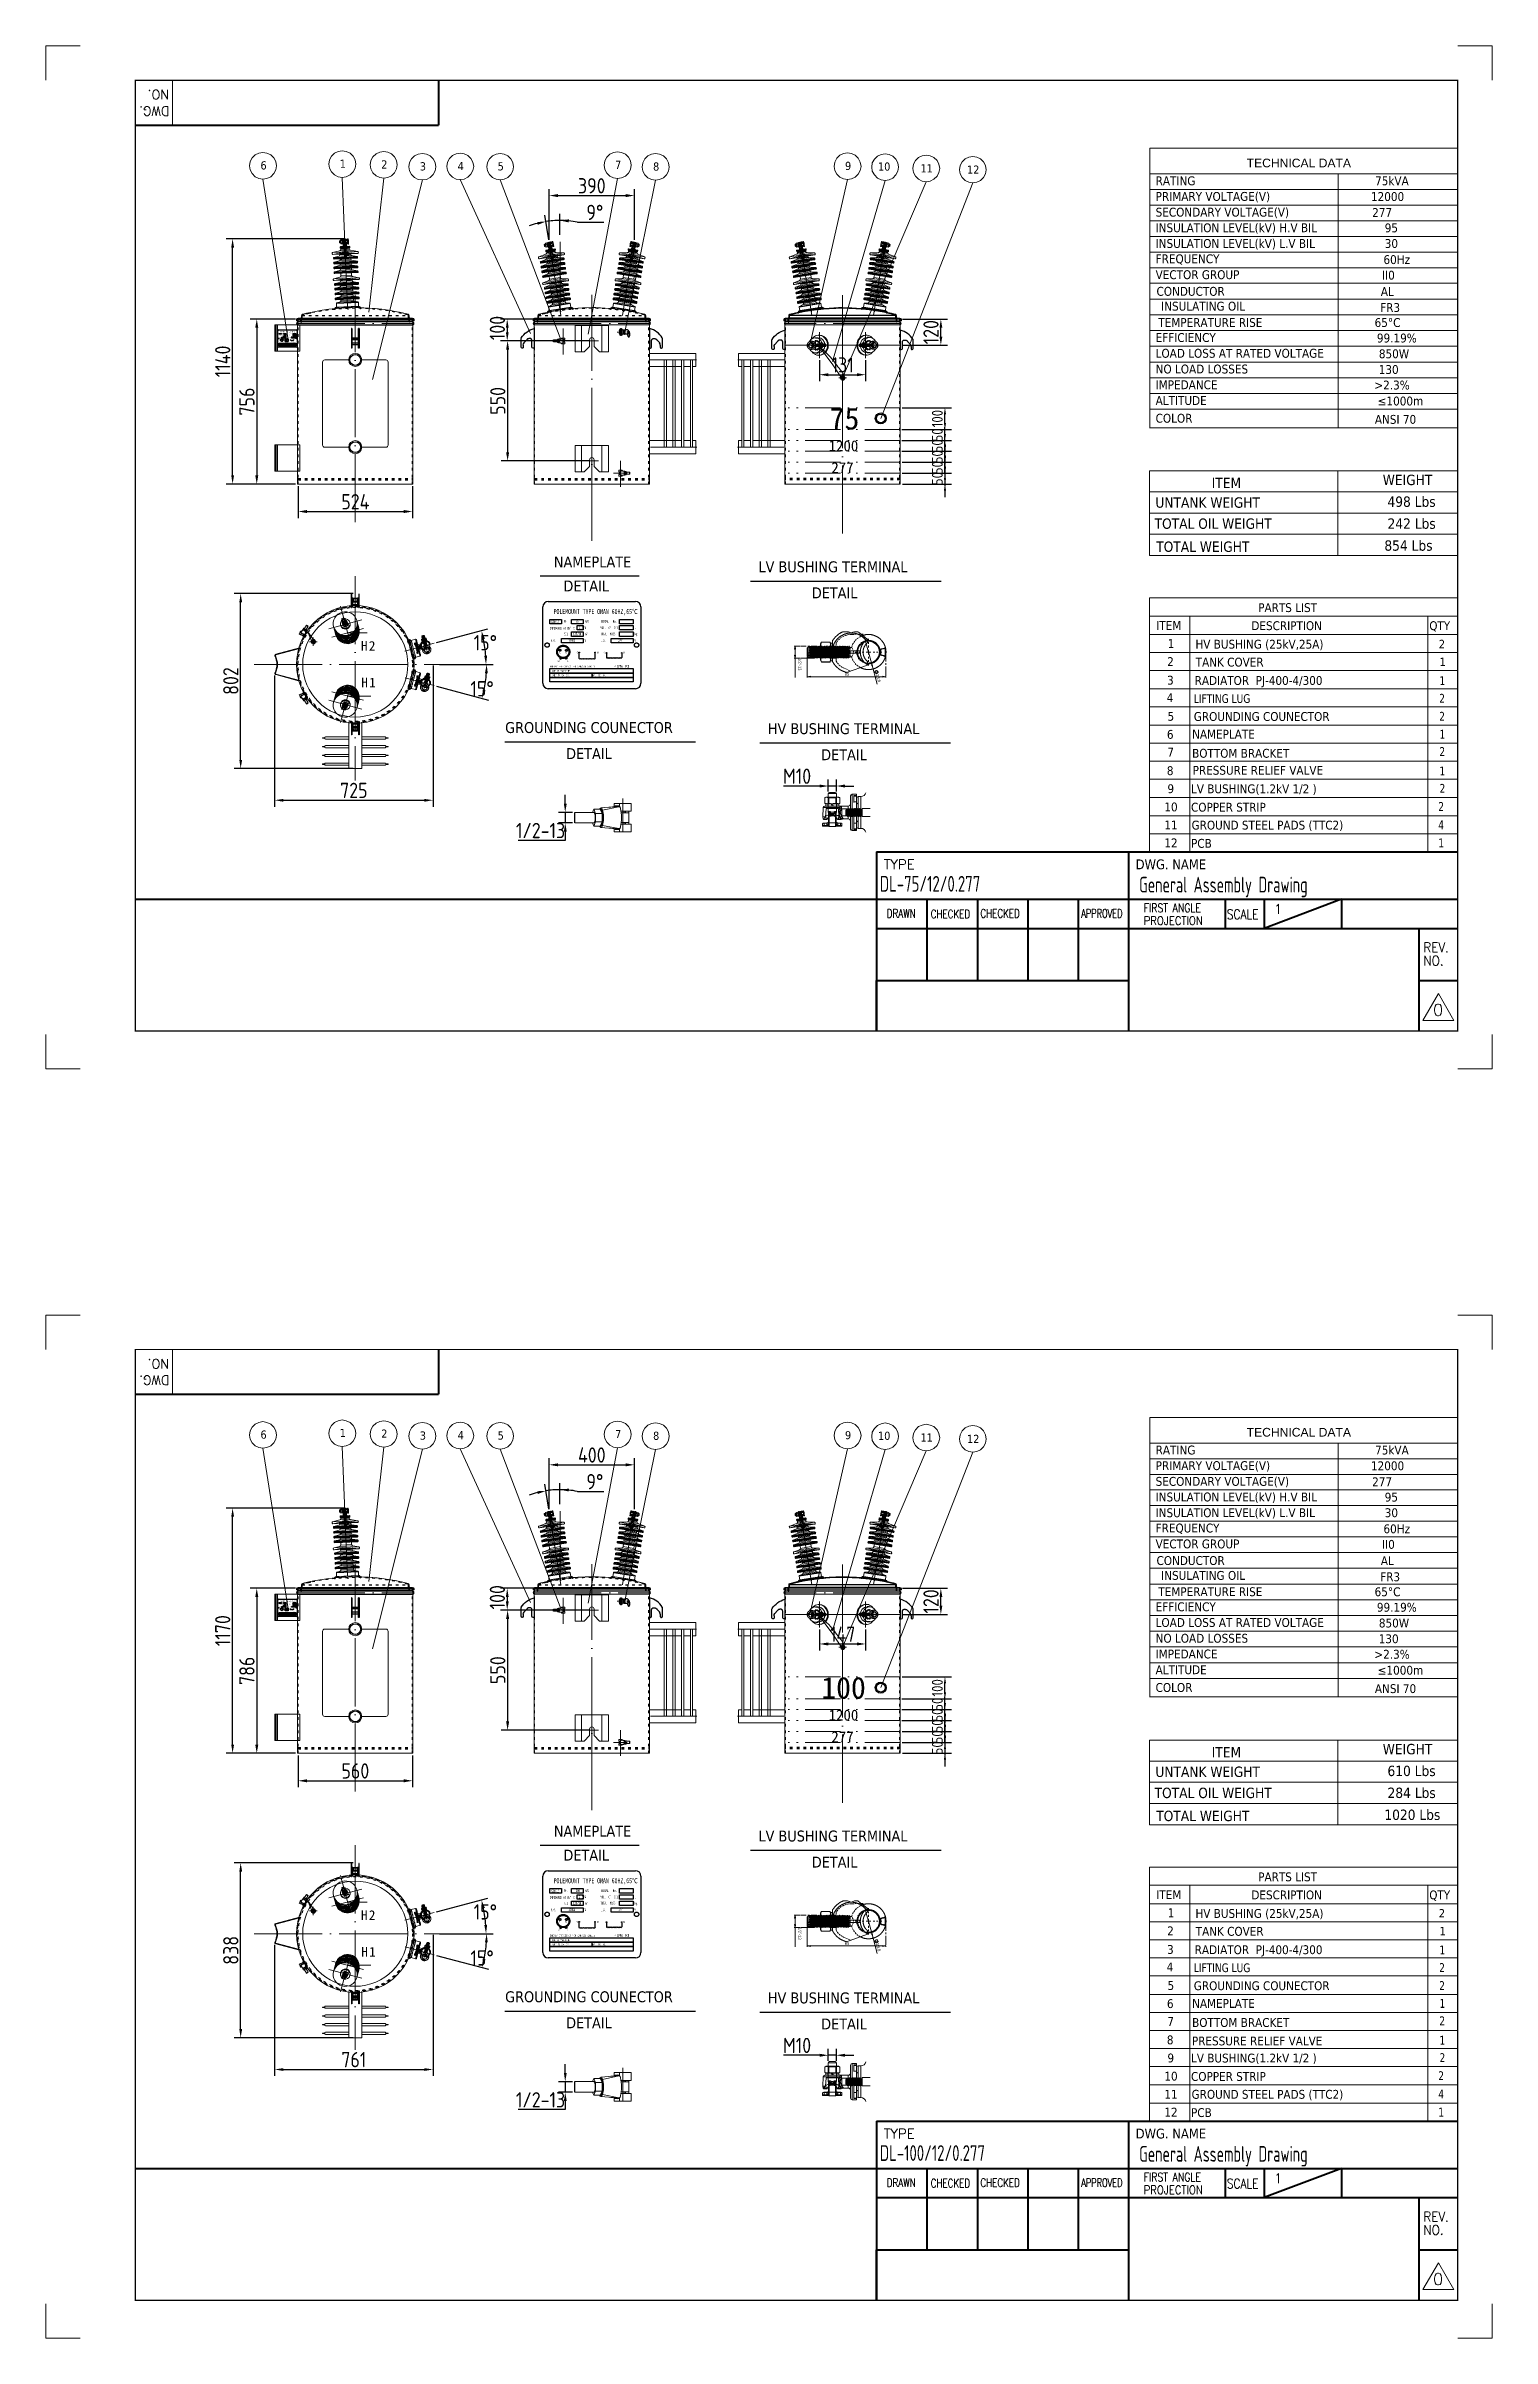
# Model space of a CAD drawing. Header units: millimetres. Extents: x 89051 to 218395, y -330386 to -125649.
# Drawn here: x 96943 to 103574, y -136154 to -125649 of the extents above; entities that cross this region are included whole.
import ezdxf
from ezdxf.enums import TextEntityAlignment as Align

# ---------------------------------------------------------------- set-up
doc = ezdxf.new("R2010")
doc.units = ezdxf.units.MM
doc.header["$LTSCALE"] = 13
for name, pattern in [('1 实线', [0]), ('5 双点画线', [10.5, 6.25, -1.25, 0.25, -1.25, 0.25, -1.25]), ('ACAD_ISO02W100', [15, 12, -3]), ('ACAD_ISO03W100', [1.18, 0.47, -0.71]), ('ACAD_ISO04W100', [30, 24, -3, 0, -3]), ('CENTER', [50.8, 31.75, -6.35, 6.35, -6.35]), ('HIDDEN', [9.525, 6.35, -3.175])]:
    doc.linetypes.add(name, pattern=pattern)
doc.layers.get('0').update_dxf_attribs({"color": 1, "linetype": 'CENTER'})
for name, color, linetype in [('02___PRT_ALL_AXES', 7, 'Continuous'), ('1', 4, 'Continuous'), ('2', 3, 'Continuous'), ('4', 2, 'HIDDEN'), ('6文字层', 3, 'Continuous'), ('C00-00-00', 7, 'Continuous'), ('CORE', 5, 'Continuous'), ('PDF_Visible (ANSI)', 7, 'Continuous'), ('PDF_Visible Narrow (ANSI)', 7, 'Continuous'), ('几何体', 7, 'Continuous'), ('粗实线', 4, 'Continuous')]:
    doc.layers.add(name, color=color, linetype=linetype)
doc.layers.add('C00-00-FF', color=5, linetype='Continuous', true_color=0x0000ff)
doc.layers.add('paper', color=254, linetype='Continuous', plot=False)
for name, color, linetype, lineweight in [('图层1', 1, 'CENTER', 13), ('标注、文本', 3, 'Continuous', 25), ('铁心', 3, 'Continuous', 0)]:
    doc.layers.add(name, color=color, linetype=linetype, lineweight=lineweight)
doc.styles.add('11', font='')
doc.styles.add('chinese', font='simhei.ttf')
doc.styles.add('PDF Arial', font='arial.ttf')
doc.styles.add('ROMANS', font='romans.shx', dxfattribs={"bigfont": 'whgtxt.shx'})
doc.styles.get("Standard").update_dxf_attribs({"font": 'gbenor.shx', "bigfont": 'gbcbig.shx'})
doc.styles.add('Tahoma$001', font='tahoma.ttf', dxfattribs={"height": 2.159784})
doc.styles.add('Tahoma_txtstyle_28.93_0_0', font='tahoma.ttf')
doc.styles.add('Tahoma_txtstyle_30.40_0_0', font='tahoma.ttf')
doc.styles.add('Tahoma_txtstyle_30.51_0_0', font='tahoma.ttf')
doc.styles.add('仿宋体', font='')
doc.styles.get('11').set_extended_font_data('FangSong_GB2312')
doc.styles.get('仿宋体').set_extended_font_data('STFangsong')
doc.dimstyles.new('1-15', dxfattribs={"dimscale": 20, "dimtxt": 3.5, "dimasz": 2, "dimexe": 1.5, "dimexo": 0.5, "dimgap": 0.5, "dimtad": 1, "dimtoh": 1, "dimdec": 1, "dimdsep": 46, "dimtxsty": 'Standard', "dimcen": 2.5, "dimclrd": 3, "dimclre": 3, "dimclrt": 3, "dimadec": 0, "dimazin": 2, "dimtfac": 1, "dimtdec": 1, "dimtmove": 0, "dimatfit": 2, "dimfxl": 1, "dimarcsym": 0})

msp = doc.modelspace()

# ---------------------------------------------------------------- texts
at = {"layer": '1', "color": 4, "lineweight": 13}
for s, width, p in [('DL-75/12/0.277', 0.8, (100766.59, -129525.18)), ('General Assembly Drawing', 0.76, (101955.26, -129528.96)), ('DL-100/12/0.277', 0.8, (100766.59, -135342.08)), ('General Assembly Drawing', 0.76, (101955.26, -135345.87))]:
    msp.add_text(s, height=72, dxfattribs=dict(at, width=width)).set_placement(p)
at = {"layer": '2', "lineweight": 13, "style": 'ROMANS'}
for s, p in [('NO.', (97507.83, -125850.77)), ('DWG.', (97509.35, -125926.39)), ('NO.', (97507.83, -131667.68)), ('DWG.', (97509.35, -131743.29))]:
    msp.add_text(s, height=42.625, rotation=180, dxfattribs=at).set_placement(p)
at = {"layer": '2'}
for s, height, style, width, p in [('IMPEDANCE AT 85%%D', 2.52, '仿宋体', 0.6, (98012.23, -126975.99)), ('ENERGY EFFICIENCY PER CAN/CSA-C802.1', 1.75, '11', 0.8, (98012.45, -127010.65)), ('H.V.', 2.52, '仿宋体', 0.6, (98013.19, -126987.32)), ('SINGLE', 2.52, '仿宋体', 0.6, (98013.61, -126969.97)), ('DATE  OF  MANUFACTURE', 1.6128, '仿宋体', 0.6, (98014.29, -127014.63)), ('X3', 1.613, '仿宋体', 0.6, (98019.95, -127005.56)), ('H1', 1.613, '仿宋体', 0.6, (98021.05, -126997.63)), ('X2', 1.613, '仿宋体', 0.6, (98023.79, -127005.56)), ('PH.', 2.52, '仿宋体', 0.6, (98025.3, -126969.71)), ('BIL', 2.52, '仿宋体', 0.6, (98025.3, -126981.23)), ('X1', 1.613, '仿宋体', 0.6, (98027.86, -127005.57)), ('125/30', 2.52, '仿宋体', 0.6, (98033.68, -126981.3)), ('C', 2.52, '仿宋体', 0.6, (98033.96, -126976.01)), ('75', 2.52, '仿宋体', 0.6, (98036.12, -126969.71)), ('2.3', 2.52, '仿宋体', 0.6, (98039.11, -126975.44)), ('%%%', 2.52, '仿宋体', 0.6, (98044.29, -126975.35)), ('V', 2.52, '仿宋体', 0.6, (98044.29, -126987.15)), ('KVA', 2.52, '仿宋体', 0.6, (98044.29, -126969.71)), ('KV', 2.52, '仿宋体', 0.6, (98044.29, -126981.23)), ('VOL.  OF  OIL', 2.52, '仿宋体', 0.6, (98058.82, -126975.53)), ('TOTAL  MASS', 2.52, '仿宋体', 0.6, (98058.83, -126981.15)), ('SERIAL   No.', 2.52, '仿宋体', 0.6, (98058.99, -126969.63)), ('L.V.', 2.52, '仿宋体', 0.6, (98058.89, -126987.39)), ('H1', 1.851, '仿宋体', 0.6, (98061.55, -126994.42)), ('< 1PPM  PCB', 2.52, '仿宋体', 0.6, (98071.58, -127010.81)), ('H2', 1.851, '仿宋体', 0.6, (98079.32, -126994.93)), ('V', 2.52, '仿宋体', 0.6, (98089.98, -126987.21)), ('kg', 2.52, '仿宋体', 0.6, (98090.04, -126981.23)), ('L', 2.52, '仿宋体', 0.6, (98090.04, -126975.35)), ('BUILT  TO  CSA  C2.2', 1.6128, '仿宋体', 0.6, (98014.39, -127018.65)), ('MFR.  REF.  NO.    ', 1.6128, '仿宋体', 0.6, (98051.62, -127018.65)), ('IMPEDANCE AT 85%%D', 12.6, '仿宋体', 0.6, (99252.96, -128324.3)), ('H.V.', 12.6, '仿宋体', 0.6, (99257.77, -128380.99)), ('SINGLE', 12.6, '仿宋体', 0.6, (99259.88, -128294.23)), ('PH.', 12.6, '仿宋体', 0.6, (99318.3, -128292.93)), ('BIL', 12.6, '仿宋体', 0.6, (99318.3, -128350.53)), ('125/30', 12.6, '仿宋体', 0.6, (99360.23, -128350.86)), ('C', 12.6, '仿宋体', 0.6, (99361.61, -128324.4)), ('75', 12.6, '仿宋体', 0.6, (99372.4, -128292.93)), ('2.3', 12.6, '仿宋体', 0.6, (99387.35, -128321.57)), ('%%%', 12.6, '仿宋体', 0.6, (99413.25, -128321.14)), ('V', 12.6, '仿宋体', 0.6, (99413.25, -128380.11)), ('KVA', 12.6, '仿宋体', 0.6, (99413.25, -128292.93)), ('KV', 12.6, '仿宋体', 0.6, (99413.25, -128350.53)), ('VOL.  OF  OIL', 12.6, '仿宋体', 0.6, (99485.93, -128322.04)), ('TOTAL  MASS', 12.6, '仿宋体', 0.6, (99485.94, -128350.12)), ('SERIAL   No.', 12.6, '仿宋体', 0.6, (99486.74, -128292.52)), ('L.V.', 12.6, '仿宋体', 0.6, (99486.24, -128381.31)), ('V', 12.6, '仿宋体', 0.6, (99641.72, -128380.43)), ('kg', 12.6, '仿宋体', 0.6, (99642.01, -128350.53)), ('L', 12.6, '仿宋体', 0.6, (99642.01, -128321.14)), ('X2', 8.064, '仿宋体', 0.6, (99289.72, -128472.15)), ('H1', 8.064, '仿宋体', 0.6, (99297.05, -128432.51)), ('H2', 8.064, '仿宋体', 0.6, (99324.54, -128432.69)), ('X1', 8.064, '仿宋体', 0.6, (99331.12, -128472.22)), ('X2', 8.064, '仿宋体', 0.6, (99375.52, -128433.14)), ('X1', 8.064, '仿宋体', 0.6, (99469.39, -128433.47)), ('H1', 9.257, '仿宋体', 0.6, (99499.58, -128432.23)), ('H2', 9.257, '仿宋体', 0.6, (99588.39, -128434.76)), ('ENERGY EFFICIENCY PER CAN/CSA-C802.1', 8.75, '11', 0.8, (99254.06, -128497.63)), ('DATE  OF  MANUFACTURE', 8.064, '仿宋体', 0.6, (99263.26, -128517.54)), ('BUILT  TO  CSA  C2.2', 8.064, '仿宋体', 0.6, (99263.74, -128537.64)), ('MFR.  REF.  NO.    ', 8.064, '仿宋体', 0.6, (99449.9, -128537.64)), ('< 1PPM  PCB', 12.6, '仿宋体', 0.6, (99549.72, -128498.4)), ('IMPEDANCE AT 85%%D', 2.52, '仿宋体', 0.6, (98012.23, -132792.89)), ('SINGLE', 2.52, '仿宋体', 0.6, (98013.61, -132786.87)), ('PH.', 2.52, '仿宋体', 0.6, (98025.3, -132786.61)), ('C', 2.52, '仿宋体', 0.6, (98033.96, -132792.91)), ('100', 2.52, '仿宋体', 0.6, (98036.12, -132786.61)), ('2.3', 2.52, '仿宋体', 0.6, (98039.11, -132792.34)), ('%%%', 2.52, '仿宋体', 0.6, (98044.29, -132792.26)), ('KVA', 2.52, '仿宋体', 0.6, (98044.29, -132786.61)), ('VOL.  OF  OIL', 2.52, '仿宋体', 0.6, (98058.82, -132792.44)), ('SERIAL   No.', 2.52, '仿宋体', 0.6, (98058.99, -132786.53)), ('L', 2.52, '仿宋体', 0.6, (98090.04, -132792.26)), ('ENERGY EFFICIENCY PER CAN/CSA-C802.1', 1.75, '11', 0.8, (98012.45, -132827.55)), ('H.V.', 2.52, '仿宋体', 0.6, (98013.19, -132804.23)), ('DATE  OF  MANUFACTURE', 1.6128, '仿宋体', 0.6, (98014.29, -132831.54)), ('BUILT  TO  CSA  C2.2', 1.6128, '仿宋体', 0.6, (98014.39, -132835.56)), ('X3', 1.613, '仿宋体', 0.6, (98019.95, -132822.46)), ('H1', 1.613, '仿宋体', 0.6, (98021.05, -132814.53)), ('X2', 1.613, '仿宋体', 0.6, (98023.79, -132822.46)), ('BIL', 2.52, '仿宋体', 0.6, (98025.3, -132798.13)), ('X1', 1.613, '仿宋体', 0.6, (98027.86, -132822.47)), ('125/30', 2.52, '仿宋体', 0.6, (98033.68, -132798.2)), ('V', 2.52, '仿宋体', 0.6, (98044.29, -132804.05)), ('KV', 2.52, '仿宋体', 0.6, (98044.29, -132798.13)), ('MFR.  REF.  NO.    ', 1.6128, '仿宋体', 0.6, (98051.62, -132835.56)), ('TOTAL  MASS', 2.52, '仿宋体', 0.6, (98058.83, -132798.05)), ('L.V.', 2.52, '仿宋体', 0.6, (98058.89, -132804.29)), ('H1', 1.851, '仿宋体', 0.6, (98061.55, -132811.32)), ('< 1PPM  PCB', 2.52, '仿宋体', 0.6, (98071.58, -132827.71)), ('H2', 1.851, '仿宋体', 0.6, (98079.32, -132811.83)), ('V', 2.52, '仿宋体', 0.6, (98089.98, -132804.12)), ('kg', 2.52, '仿宋体', 0.6, (98090.04, -132798.13)), ('IMPEDANCE AT 85%%D', 12.6, '仿宋体', 0.6, (99252.96, -134141.2)), ('SINGLE', 12.6, '仿宋体', 0.6, (99259.88, -134111.13)), ('PH.', 12.6, '仿宋体', 0.6, (99318.3, -134109.83)), ('BIL', 12.6, '仿宋体', 0.6, (99318.3, -134167.43)), ('125/30', 12.6, '仿宋体', 0.6, (99360.23, -134167.77)), ('C', 12.6, '仿宋体', 0.6, (99361.61, -134141.3)), ('100', 12.6, '仿宋体', 0.6, (99372.4, -134109.83)), ('2.3', 12.6, '仿宋体', 0.6, (99387.35, -134138.47)), ('%%%', 12.6, '仿宋体', 0.6, (99413.25, -134138.04)), ('KVA', 12.6, '仿宋体', 0.6, (99413.25, -134109.83)), ('KV', 12.6, '仿宋体', 0.6, (99413.25, -134167.43)), ('VOL.  OF  OIL', 12.6, '仿宋体', 0.6, (99485.93, -134138.94)), ('TOTAL  MASS', 12.6, '仿宋体', 0.6, (99485.94, -134167.03)), ('SERIAL   No.', 12.6, '仿宋体', 0.6, (99486.74, -134109.42)), ('kg', 12.6, '仿宋体', 0.6, (99642.01, -134167.43)), ('L', 12.6, '仿宋体', 0.6, (99642.01, -134138.04)), ('H.V.', 12.6, '仿宋体', 0.6, (99257.77, -134197.89)), ('H1', 8.064, '仿宋体', 0.6, (99297.05, -134249.41)), ('H2', 8.064, '仿宋体', 0.6, (99324.54, -134249.59)), ('X2', 8.064, '仿宋体', 0.6, (99375.52, -134250.05)), ('V', 12.6, '仿宋体', 0.6, (99413.25, -134197.01)), ('X1', 8.064, '仿宋体', 0.6, (99469.39, -134250.38)), ('L.V.', 12.6, '仿宋体', 0.6, (99486.24, -134198.22)), ('H1', 9.257, '仿宋体', 0.6, (99499.58, -134249.13)), ('H2', 9.257, '仿宋体', 0.6, (99588.39, -134251.66)), ('V', 12.6, '仿宋体', 0.6, (99641.72, -134197.34)), ('ENERGY EFFICIENCY PER CAN/CSA-C802.1', 8.75, '11', 0.8, (99254.06, -134314.53)), ('DATE  OF  MANUFACTURE', 8.064, '仿宋体', 0.6, (99263.26, -134334.44)), ('BUILT  TO  CSA  C2.2', 8.064, '仿宋体', 0.6, (99263.74, -134354.54)), ('X2', 8.064, '仿宋体', 0.6, (99289.72, -134289.06)), ('X1', 8.064, '仿宋体', 0.6, (99331.12, -134289.12)), ('MFR.  REF.  NO.    ', 8.064, '仿宋体', 0.6, (99449.9, -134354.54)), ('< 1PPM  PCB', 12.6, '仿宋体', 0.6, (99549.72, -134315.3))]:
    msp.add_text(s, height=height, dxfattribs=dict(at, style=style, width=width)).set_placement(p)
at = {"layer": '2', "color": 3, "true_color": 0x00ff00, "style": '仿宋体', "width": 0.6}
for s, height, p in [('12000', 2.52, (98029.48, -126987.15)), ('277', 2.52, (98075.17, -126987.21)), ('12000', 12.6, (99339.21, -128380.11)), ('277', 12.6, (99567.68, -128380.43)), ('12000', 2.52, (98029.48, -132804.05)), ('120/240', 2.52, (98075.17, -132804.12)), ('12000', 12.6, (99339.21, -134197.01)), ('277', 12.6, (99567.68, -134197.34))]:
    msp.add_text(s, height=height, dxfattribs=at).set_placement(p)
at = {"layer": '2', "lineweight": 13, "style": 'ROMANS'}
for s, height, p in [('TYPE', 44.402, (100784.88, -129422.37)), ('1', 44.4, (102573.84, -129626.86)), ('TYPE', 44.402, (100784.88, -135239.28)), ('1', 44.4, (102573.84, -135443.76))]:
    msp.add_text(s, height=height, dxfattribs=at).set_placement(p)
for s, height, width, p in [('DRAWN', 39.073, 0.75, (100797.92, -129644.43)), ('CHECKED', 39.073, 0.75, (100999.51, -129646.91)), ('CHECKED', 39.073, 0.75, (101227.25, -129644.43)), ('APPROVED', 39.073, 0.7, (101690.18, -129644.43)), ('FIRST ANGLE', 39.0733, 0.8, (101976.18, -129618.99)), ('PROJECTION', 39.073, 0.86, (101976.18, -129677.55)), ('SCALE', 44.402, 0.8, (102357.94, -129651.19)), ('REV.', 44.402, 0.9, (103258.32, -129803.14)), ('NO.', 44.402, 0.9, (103258.32, -129863.69)), ('FIRST ANGLE', 39.0733, 0.8, (101976.18, -135435.89)), ('DRAWN', 39.073, 0.75, (100797.92, -135461.34)), ('CHECKED', 39.073, 0.75, (100999.51, -135463.81)), ('CHECKED', 39.073, 0.75, (101227.25, -135461.34)), ('APPROVED', 39.073, 0.7, (101690.18, -135461.34)), ('PROJECTION', 39.073, 0.86, (101976.18, -135494.45)), ('SCALE', 44.402, 0.8, (102357.94, -135468.09)), ('REV.', 44.402, 0.9, (103258.32, -135620.05)), ('NO.', 44.402, 0.9, (103258.32, -135680.6))]:
    msp.add_text(s, height=height, dxfattribs=dict(at, width=width)).set_placement(p)
at = {"layer": '2', "color": 4, "lineweight": 13, "style": 'ROMANS'}
for p in [(103303.07, -130093.72), (103303.07, -135910.63)]:
    msp.add_text('0', height=53.28, dxfattribs=at).set_placement(p)
at = {"layer": '4', "color": 2, "true_color": 0xffff00, "style": 'chinese', "width": 0.7}
for height, p in [(4.6597, (98015.81, -126961.68)), (23.2987, (99270.85, -128252.75)), (4.6597, (98015.81, -132778.58)), (23.2987, (99270.85, -134069.65))]:
    msp.add_text('POLEMOUNT TYPE ONAN 60HZ,65℃', height=height, dxfattribs=at).set_placement(p)
at = {"layer": '图层1', "char_height": 43.9129, "width": 73.2601, "attachment_point": 1, "line_spacing_factor": 2}
for s, insert in [('{\\fFangSong|b1|i0|c134|p49;\\T1.2;H2}', (98388.12, -128376.64)), ('{\\fFangSong|b1|i0|c134|p49;\\T1.2;H1}', (98389.27, -128544.76)), ('{\\fFangSong|b1|i0|c134|p49;\\T1.2;H2}', (98388.12, -134193.55)), ('{\\fFangSong|b1|i0|c134|p49;\\T1.2;H1}', (98389.27, -134361.66))]:
    msp.add_mtext(s, dxfattribs=dict(at, insert=insert))
at = {"layer": '铁心', "style": 'Tahoma$001'}
for s, height, p in [('1', 37.59, (98290.51, -126207.71)), ('2', 37.59, (98480.64, -126210.93)), ('6', 37.59, (97927, -126215.36)), ('3', 37.59, (98657.57, -126219.77)), ('4', 37.59, (98831.09, -126218.25)), ('5', 37.59, (99014.42, -126219.58)), ('7', 37.59, (99552.92, -126212.76)), ('8', 37.59, (99726.94, -126220.67)), ('9', 37.59, (100606.9, -126217.58)), ('10', 37.589, (100758.13, -126220.69)), ('11', 37.589, (100952.67, -126229.08)), ('12', 37.589, (101166.22, -126234.98)), ('6', 37.59, (97927, -132032.26)), ('1', 37.59, (98290.51, -132024.62)), ('2', 37.59, (98480.64, -132027.84)), ('3', 37.59, (98657.57, -132036.68)), ('4', 37.59, (98831.09, -132035.16)), ('5', 37.59, (99014.42, -132036.48)), ('7', 37.59, (99552.92, -132029.67)), ('8', 37.59, (99726.94, -132037.57)), ('9', 37.59, (100606.9, -132034.49)), ('10', 37.589, (100758.13, -132037.59)), ('11', 37.589, (100952.67, -132045.98)), ('12', 37.589, (101166.22, -132051.89))]:
    msp.add_text(s, height=height, dxfattribs=at).set_placement(p)
at = {"layer": '铁心', "lineweight": 13}
for s, height, style, p in [('TECHNICAL DATA', 39.7655, 'PDF Arial', (102448.08, -126205.6)), ('RATING', 40.606, 'Tahoma$001', (102030.7, -126287.61)), ('75kVA', 40.606, 'Tahoma$001', (103036.76, -126287.61)), ('PRIMARY VOLTAGE(V)', 40.6063, 'Tahoma$001', (102030.7, -126359.1)), ('   12000 ', 40.606, 'Tahoma$001', (102972.18, -126359.78)), ('SECONDARY VOLTAGE(V)', 40.6063, 'Tahoma$001', (102030.7, -126431.26)), ('INSULATION LEVEL(kV) H.V BIL', 40.6063, 'Tahoma$001', (102030.7, -126502.75)), ('277', 40.606, 'Tahoma$001', (103023.28, -126433.16)), ('95', 40.606, 'Tahoma$001', (103080.99, -126503.43)), ('INSULATION LEVEL(kV) L.V BIL', 40.6063, 'Tahoma$001', (102030.7, -126574.92)), ('30', 40.606, 'Tahoma$001', (103080.99, -126574.92)), ('VECTOR GROUP', 40.6063, 'Tahoma$001', (102030.7, -126717.89)), ('FREQUENCY', 40.606, 'Tahoma$001', (102030.7, -126645.04)), ('II0', 40.606, 'Tahoma$001', (103068.47, -126720)), ('60Hz', 40.606, 'Tahoma$001', (103075.17, -126648.71)), ('CONDUCTOR', 40.606, 'Tahoma$001', (102034.88, -126794.16)), ('AL', 40.606, 'Tahoma$001', (103063.17, -126794.81)), ('FR3', 40.606, 'Tahoma$001', (103060.06, -126868.31)), ('EFFICIENCY', 40.606, 'Tahoma$001', (102030.7, -127005.88)), ('99.19%%%', 40.606, 'Tahoma$001', (103045.05, -127008.19)), ('LOAD LOSS AT RATED VOLTAGE', 40.6063, 'Tahoma$001', (102030.7, -127078.05)), ('NO LOAD LOSSES', 40.6063, 'Tahoma$001', (102030.7, -127150.22)), ('850W', 40.606, 'Tahoma$001', (103054.15, -127080.35)), ('130', 40.606, 'Tahoma$001', (103053.46, -127152.52)), ('IMPEDANCE', 40.606, 'Tahoma$001', (102030.7, -127222.38)), ('>2.3%%%', 40.606, 'Tahoma$001', (103033.54, -127223.59)), ('ALTITUDE', 40.606, 'Tahoma$001', (102030.7, -127294.55)), ('≤1000m', 40.606, 'Tahoma$001', (103048.78, -127296.86)), ('COLOR', 40.606, 'Tahoma$001', (102030.64, -127375.81)), ('ANSI 70 ', 40.606, 'Tahoma$001', (103035.87, -127380.99)), ('ITEM', 47.513, 'Tahoma_txtstyle_30.51_0_0', (102287.78, -127675.84)), ('UNTANK WEIGHT', 47.5129, 'Tahoma_txtstyle_30.51_0_0', (102029.76, -127765.48)), ('498 Lbs', 47.513, 'Tahoma_txtstyle_30.51_0_0', (103093.65, -127761.51)), ('TOTAL OIL WEIGHT', 47.5129, 'Tahoma_txtstyle_30.51_0_0', (102026.06, -127862.23)), ('242 Lbs', 47.513, 'Tahoma_txtstyle_30.51_0_0', (103093.96, -127862.05)), ('TOTAL WEIGHT', 47.5129, 'Tahoma_txtstyle_30.51_0_0', (102033.46, -127967.78)), ('854 Lbs', 47.513, 'Tahoma_txtstyle_30.51_0_0', (103079.44, -127962.56)), ('NAMEPLATE', 50, 'Tahoma$001', (99272.01, -128039.16)), ('LV BUSHING TERMINAL', 50, 'Tahoma$001', (100209.8, -128061.29)), ('DETAIL', 50, 'Tahoma$001', (99315.78, -128149.1)), ('DETAIL', 50, 'Tahoma$001', (100454.42, -128180.78)), ('PARTS LIST', 40.487, 'Tahoma_txtstyle_30.40_0_0', (102501.11, -128243.57)), ('ITEM', 40.487, 'Tahoma_txtstyle_30.40_0_0', (102033.73, -128325.39)), ('1', 40.49, 'Tahoma_txtstyle_30.40_0_0', (102086.67, -128408.24)), (' HV BUSHING (25kV,25A)', 40.487, 'Tahoma_txtstyle_30.40_0_0', (102198.14, -128411.29)), ('DESCRIPTION', 40.487, 'Tahoma_txtstyle_30.40_0_0', (102469.77, -128326.42)), ('QTY', 40.309, 'Tahoma$001', (103285.44, -128326.24)), ('2', 38.52, 'Tahoma_txtstyle_28.93_0_0', (103328.75, -128409.44)), ('2', 40.49, 'Tahoma_txtstyle_30.40_0_0', (102083.57, -128491.09)), ('TANK COVER', 40.487, 'Tahoma_txtstyle_30.40_0_0', (102214.58, -128493.33)), ('1', 38.52, 'Tahoma$001', (103332.18, -128491.43)), ('3', 40.49, 'Tahoma_txtstyle_30.40_0_0', (102083.23, -128576.35)), ('RADIATOR  PJ-400-4/300', 40.487, 'Tahoma_txtstyle_30.40_0_0', (102209.77, -128577.58)), ('4', 40.49, 'Tahoma_txtstyle_30.40_0_0', (102081.51, -128656.45)), ('GROUNDING COUNECTOR', 50, 'Tahoma$001', (99048.63, -128797.96)), ('HV BUSHING TERMINAL', 50, 'Tahoma$001', (100252.92, -128803.16)), ('6', 40.49, 'Tahoma_txtstyle_30.40_0_0', (102082.61, -128824.55)), ('5', 40.49, 'Tahoma_txtstyle_30.40_0_0', (102085.41, -128741.7)), ('NAMEPLATE', 40.487, 'Tahoma_txtstyle_30.40_0_0', (102198.14, -128823.69)), ('GROUNDING COUNECTOR', 40.487, 'Tahoma_txtstyle_30.40_0_0', (102205.75, -128742.63)), ('DETAIL', 50, 'Tahoma$001', (99328.22, -128917.45)), ('DETAIL', 50, 'Tahoma$001', (100497.54, -128922.65)), ('7', 40.49, 'Tahoma_txtstyle_30.40_0_0', (102084.35, -128906.37)), ('BOTTOM BRACKET', 40.487, 'Tahoma_txtstyle_30.40_0_0', (102198.14, -128911.22)), ('8', 40.49, 'Tahoma_txtstyle_30.40_0_0', (102082.19, -128990.94)), ('PRESSURE RELIEF VALVE', 40.487, 'Tahoma_txtstyle_30.40_0_0', (102200.47, -128989.13)), ('9', 40.49, 'Tahoma_txtstyle_30.40_0_0', (102084.94, -129073.62)), ('LV BUSHING(1.2kV 1/2 )', 40.487, 'Tahoma_txtstyle_30.40_0_0', (102193.07, -129074.13)), ('10', 40.487, 'Tahoma_txtstyle_30.40_0_0', (102070.85, -129157.16)), ('11', 40.487, 'Tahoma_txtstyle_30.40_0_0', (102070.85, -129240.01)), ('COPPER STRIP', 40.487, 'Tahoma_txtstyle_30.40_0_0', (102193.07, -129158.35)), ('GROUND STEEL PADS (TTC2)', 40.487, 'Tahoma_txtstyle_30.40_0_0', (102195.73, -129240.35)), ('12', 40.487, 'Tahoma_txtstyle_30.40_0_0', (102070.85, -129321.83)), ('PCB', 40.487, 'Tahoma_txtstyle_30.40_0_0', (102193.07, -129324.05)), ('DWG. NAME', 44.861, 'Tahoma_txtstyle_30.40_0_0', (101939.32, -129422.37)), ('TECHNICAL DATA', 39.7655, 'PDF Arial', (102448.08, -132022.5)), ('RATING', 40.606, 'Tahoma$001', (102030.7, -132104.51)), ('PRIMARY VOLTAGE(V)', 40.6063, 'Tahoma$001', (102030.7, -132176)), ('   12000 ', 40.606, 'Tahoma$001', (102972.18, -132176.68)), ('75kVA', 40.606, 'Tahoma$001', (103036.76, -132104.51)), ('SECONDARY VOLTAGE(V)', 40.6063, 'Tahoma$001', (102030.7, -132248.17)), ('277', 40.606, 'Tahoma$001', (103023.28, -132250.06)), ('INSULATION LEVEL(kV) H.V BIL', 40.6063, 'Tahoma$001', (102030.7, -132319.65)), ('INSULATION LEVEL(kV) L.V BIL', 40.6063, 'Tahoma$001', (102030.7, -132391.82)), ('95', 40.606, 'Tahoma$001', (103080.99, -132320.33)), ('30', 40.606, 'Tahoma$001', (103080.99, -132391.82)), ('FREQUENCY', 40.606, 'Tahoma$001', (102030.7, -132461.94)), ('60Hz', 40.606, 'Tahoma$001', (103075.17, -132465.61)), ('VECTOR GROUP', 40.6063, 'Tahoma$001', (102030.7, -132534.79)), ('CONDUCTOR', 40.606, 'Tahoma$001', (102034.88, -132611.06)), ('AL', 40.606, 'Tahoma$001', (103063.17, -132611.71)), ('II0', 40.606, 'Tahoma$001', (103068.47, -132536.9)), ('FR3', 40.606, 'Tahoma$001', (103060.06, -132685.21)), ('EFFICIENCY', 40.606, 'Tahoma$001', (102030.7, -132822.78)), ('99.19%%%', 40.606, 'Tahoma$001', (103045.05, -132825.09)), ('LOAD LOSS AT RATED VOLTAGE', 40.6063, 'Tahoma$001', (102030.7, -132894.95)), ('850W', 40.606, 'Tahoma$001', (103054.15, -132897.26)), ('NO LOAD LOSSES', 40.6063, 'Tahoma$001', (102030.7, -132967.12)), ('IMPEDANCE', 40.606, 'Tahoma$001', (102030.7, -133039.29)), ('>2.3%%%', 40.606, 'Tahoma$001', (103033.54, -133040.49)), ('130', 40.606, 'Tahoma$001', (103053.46, -132969.42)), ('ALTITUDE', 40.606, 'Tahoma$001', (102030.7, -133111.45)), ('≤1000m', 40.606, 'Tahoma$001', (103048.78, -133113.76)), ('COLOR', 40.606, 'Tahoma$001', (102030.64, -133192.71)), ('ANSI 70 ', 40.606, 'Tahoma$001', (103035.87, -133197.89)), ('ITEM', 47.513, 'Tahoma_txtstyle_30.51_0_0', (102287.78, -133492.74)), ('TOTAL OIL WEIGHT', 47.5129, 'Tahoma_txtstyle_30.51_0_0', (102026.06, -133679.14)), ('UNTANK WEIGHT', 47.5129, 'Tahoma_txtstyle_30.51_0_0', (102029.76, -133582.38)), ('610 Lbs', 47.513, 'Tahoma_txtstyle_30.51_0_0', (103093.65, -133578.42)), ('284 Lbs', 47.513, 'Tahoma_txtstyle_30.51_0_0', (103093.96, -133678.95)), ('TOTAL WEIGHT', 47.5129, 'Tahoma_txtstyle_30.51_0_0', (102033.46, -133784.68)), ('1020 Lbs', 47.513, 'Tahoma_txtstyle_30.51_0_0', (103079.44, -133779.47)), ('NAMEPLATE', 50, 'Tahoma$001', (99272.01, -133856.06)), ('LV BUSHING TERMINAL', 50, 'Tahoma$001', (100209.8, -133878.19)), ('DETAIL', 50, 'Tahoma$001', (99315.78, -133966)), ('DETAIL', 50, 'Tahoma$001', (100454.42, -133997.68)), ('PARTS LIST', 40.487, 'Tahoma_txtstyle_30.40_0_0', (102501.11, -134060.47)), ('ITEM', 40.487, 'Tahoma_txtstyle_30.40_0_0', (102033.73, -134142.29)), ('DESCRIPTION', 40.487, 'Tahoma_txtstyle_30.40_0_0', (102469.77, -134143.32)), ('QTY', 40.309, 'Tahoma$001', (103285.44, -134143.14)), ('1', 40.49, 'Tahoma_txtstyle_30.40_0_0', (102086.67, -134225.14)), (' HV BUSHING (25kV,25A)', 40.487, 'Tahoma_txtstyle_30.40_0_0', (102198.14, -134228.19)), ('2', 38.52, 'Tahoma_txtstyle_28.93_0_0', (103328.75, -134226.35)), ('3', 40.49, 'Tahoma_txtstyle_30.40_0_0', (102083.23, -134393.25)), ('2', 40.49, 'Tahoma_txtstyle_30.40_0_0', (102083.57, -134307.99)), ('TANK COVER', 40.487, 'Tahoma_txtstyle_30.40_0_0', (102214.58, -134310.23)), ('RADIATOR  PJ-400-4/300', 40.487, 'Tahoma_txtstyle_30.40_0_0', (102209.77, -134394.48)), ('1', 38.52, 'Tahoma$001', (103332.18, -134308.34)), ('4', 40.49, 'Tahoma_txtstyle_30.40_0_0', (102081.51, -134473.35)), ('GROUNDING COUNECTOR', 50, 'Tahoma$001', (99048.63, -134614.86)), ('HV BUSHING TERMINAL', 50, 'Tahoma$001', (100252.92, -134620.06)), ('5', 40.49, 'Tahoma_txtstyle_30.40_0_0', (102085.41, -134558.61)), ('GROUNDING COUNECTOR', 40.487, 'Tahoma_txtstyle_30.40_0_0', (102205.75, -134559.53)), ('6', 40.49, 'Tahoma_txtstyle_30.40_0_0', (102082.61, -134641.46)), ('7', 40.49, 'Tahoma_txtstyle_30.40_0_0', (102084.35, -134723.27)), ('NAMEPLATE', 40.487, 'Tahoma_txtstyle_30.40_0_0', (102198.14, -134640.6)), ('DETAIL', 50, 'Tahoma$001', (99328.22, -134734.35)), ('DETAIL', 50, 'Tahoma$001', (100497.54, -134739.55)), ('8', 40.49, 'Tahoma_txtstyle_30.40_0_0', (102082.19, -134807.84)), ('PRESSURE RELIEF VALVE', 40.487, 'Tahoma_txtstyle_30.40_0_0', (102197.14, -134812.58)), ('BOTTOM BRACKET', 40.487, 'Tahoma_txtstyle_30.40_0_0', (102198.14, -134728.13)), ('9', 40.49, 'Tahoma_txtstyle_30.40_0_0', (102084.94, -134890.52)), ('LV BUSHING(1.2kV 1/2 )', 40.487, 'Tahoma_txtstyle_30.40_0_0', (102193.07, -134891.03)), ('10', 40.487, 'Tahoma_txtstyle_30.40_0_0', (102070.85, -134974.06)), ('COPPER STRIP', 40.487, 'Tahoma_txtstyle_30.40_0_0', (102193.07, -134975.25)), ('11', 40.487, 'Tahoma_txtstyle_30.40_0_0', (102070.85, -135056.91)), ('12', 40.487, 'Tahoma_txtstyle_30.40_0_0', (102070.85, -135138.73)), ('PCB', 40.487, 'Tahoma_txtstyle_30.40_0_0', (102193.07, -135140.95)), ('GROUND STEEL PADS (TTC2)', 40.487, 'Tahoma_txtstyle_30.40_0_0', (102195.73, -135057.25)), ('DWG. NAME', 44.861, 'Tahoma_txtstyle_30.40_0_0', (101939.32, -135239.28))]:
    msp.add_text(s, height=height, dxfattribs=dict(at, style=style)).set_placement(p)
at = {"layer": '铁心', "lineweight": 13, "style": 'Tahoma$001'}
for s, p in [('TEMPERATURE RISE ', (102289.24, -126916.67)), ('INSULATING OIL', (102248.35, -126841.91)), ('INSULATING OIL', (102248.35, -132658.81)), ('TEMPERATURE RISE ', (102289.24, -132733.57))]:
    msp.add_text(s, height=40.6063, dxfattribs=at).set_placement(p, align=Align.MIDDLE)
for p in [(103034.6, -126916.96), (103034.6, -132733.86)]:
    msp.add_text('65%%DC', height=40.606, dxfattribs=at).set_placement(p, align=Align.MIDDLE_LEFT)
at = {"layer": '铁心', "lineweight": 13, "style": 'Tahoma_txtstyle_30.40_0_0'}
for s, height, width, p in [('1', 40.49, 0.85, (103332.04, -128578.6)), ('LIFTING LUG', 40, 0.88, (102205.75, -128660.12)), ('2', 40.49, 0.85, (103331.03, -128659.31)), ('2', 40.49, 0.85, (103331.03, -128741.81)), ('1', 40.49, 0.85, (103332.53, -128823.69)), ('2', 40.49, 0.85, (103331.88, -128903.22)), ('1', 40.49, 0.85, (103332.04, -128992.51)), ('2', 40.49, 0.85, (103326.88, -129154.92)), ('2', 40.49, 0.85, (103332.53, -129072.07)), ('4', 40.49, 0.85, (103326.88, -129239.15)), ('1', 40.49, 0.85, (103326.88, -129322)), ('1', 40.49, 0.85, (103332.04, -134395.51)), ('LIFTING LUG', 40, 0.88, (102205.75, -134477.03)), ('2', 40.49, 0.85, (103331.03, -134476.21)), ('2', 40.49, 0.85, (103331.03, -134558.72)), ('2', 40.49, 0.85, (103331.88, -134720.13)), ('1', 40.49, 0.85, (103332.53, -134640.6)), ('1', 40.49, 0.85, (103332.04, -134809.41)), ('2', 40.49, 0.85, (103332.53, -134888.97)), ('2', 40.49, 0.85, (103326.88, -134971.82)), ('4', 40.49, 0.85, (103326.88, -135056.05)), ('1', 40.49, 0.85, (103326.88, -135138.9))]:
    msp.add_text(s, height=height, dxfattribs=dict(at, width=width)).set_placement(p)
at = {"layer": '铁心', "width": 1755.2419, "attachment_point": 1, "style": 'Tahoma$001'}
for s, insert, char_height in [('{\\fSimSun|b0|i0|c134|p2;75}', (100536.41, -127306.92), 100), ('{\\fSimSun|b0|i0|c134|p2;1200}', (100531.6, -127456.92), 50), ('{\\fSimSun|b0|i0|c134|p2;277}', (100544.24, -127556.92), 50), ('{\\fSimSun|b0|i0|c134|p2;100}', (100498.03, -133123.82), 100), ('{\\fSimSun|b0|i0|c134|p2;1200}', (100531.6, -133273.82), 50), ('{\\fSimSun|b0|i0|c134|p2;277}', (100544.24, -133373.82), 50)]:
    msp.add_mtext(s, dxfattribs=dict(at, insert=insert, char_height=char_height))
at = {"layer": '铁心', "lineweight": 13, "char_height": 47.513, "width": 562.5922, "attachment_point": 1, "style": 'Tahoma_txtstyle_30.51_0_0'}
for insert in [(103072.06, -127614.19), (103072.06, -133431.09)]:
    msp.add_mtext('WEIGHT', dxfattribs=dict(at, insert=insert))
at = {"layer": '铁心', "lineweight": 13, "attachment_point": 1}
for s, insert, char_height, rotation in [("{\\fCenturyGothic|b0|i0|c0; 1/2'-13 }", (100406.36, -128449.14), 13.6057, 270), ('{\\fCenturyGothic|b0|i0|c0;23.8 }', (100761.71, -128526.91), 13.6014, 284), ("{\\fCenturyGothic|b0|i0|c0; 1/2'-13 }", (100406.36, -134266.05), 13.6057, 270), ('{\\fCenturyGothic|b0|i0|c0;23.8 }', (100761.71, -134343.81), 13.6014, 284)]:
    msp.add_mtext(s, dxfattribs=dict(at, insert=insert, char_height=char_height, rotation=rotation))
at = {"layer": '铁心', "lineweight": 13, "char_height": 13.605, "attachment_point": 7}
for insert in [(100599.97, -128535.32), (100599.97, -134352.23)]:
    msp.add_mtext('{\\fCenturyGothic|b0|i0|c0; 85 }', dxfattribs=dict(at, insert=insert))

# ---------------------------------------------------------------- blocks, each defined once
blk = doc.blocks.new('125506')
at = {"color": 8, "linetype": 'Continuous', "lineweight": 15}
for p, q in [((72100.6, -123535.2), (72024.7, -123547.2)), ((72043, -123515.3), (72042, -123508.7)), ((72074.9, -123523.3), (72045.6, -123528)), ((72077.9, -123534), (72046, -123539)), ((72080.4, -123546.6), (72047.5, -123551.8)), ((72073.8, -123528.3), (72048.2, -123532.4)), ((72074.1, -123530.6), (72048.5, -123534.7)), ((72064.8, -123521.5), (72054.6, -123523.2)), ((72060.7, -123506.5), (72068.6, -123505.3)), ((72061.5, -123511.6), (72069.4, -123510.3)), ((72101.5, -123551.9), (72029.1, -123563.4)), ((72101.8, -123553.6), (72029.3, -123565)), ((72099.6, -123550.2), (72030.3, -123561.2)), ((72103.8, -123566.4), (72031.4, -123577.8)), ((72104.1, -123568), (72031.6, -123579.5)), ((72101.9, -123564.7), (72032.6, -123575.7)), ((72106.1, -123580.9), (72033.7, -123592.3)), ((72106.4, -123582.5), (72033.9, -123594)), ((72104.2, -123579.2), (72034.9, -123590.2)), ((72108.4, -123595.3), (72036, -123606.8)), ((72108.6, -123597), (72036.2, -123608.5)), ((72106.5, -123593.7), (72037.2, -123604.6)), ((72113.1, -123614.2), (72037.3, -123626.2)), ((72083.5, -123549.4), (72045.4, -123555.4)), ((72085.8, -123563.8), (72047.7, -123569.9)), ((72082.7, -123561), (72049.8, -123566.3)), ((72088.1, -123578.3), (72050, -123584.4)), ((72085, -123575.5), (72052.1, -123580.7)), ((72090.4, -123592.8), (72052.3, -123598.9)), ((72087.3, -123590), (72054.4, -123595.2)), ((72094.2, -123613.2), (72055, -123619.4)), ((72090.4, -123609.8), (72057.5, -123615.1)), ((72114, -123630.9), (72041.6, -123642.4)), ((72114.3, -123632.6), (72041.9, -123644)), ((72112.1, -123629.2), (72042.8, -123640.2)), ((72116.3, -123645.4), (72043.9, -123656.9)), ((72116.6, -123647.1), (72044.1, -123658.5)), ((72114.4, -123643.7), (72045.1, -123654.7)), ((72118.6, -123659.9), (72046.2, -123671.3)), ((72118.9, -123661.5), (72046.4, -123673)), ((72116.7, -123658.2), (72047.4, -123669.2)), ((72120.9, -123674.4), (72048.5, -123685.8)), ((72121.2, -123676), (72048.7, -123687.5)), ((72119, -123672.7), (72049.7, -123683.7)), ((72097.6, -123628.5), (72056.4, -123635)), ((72099.9, -123642.9), (72058.7, -123649.5)), ((72093.9, -123625.1), (72059, -123630.6)), ((72102.2, -123657.4), (72061, -123663.9)), ((72096.2, -123639.6), (72061.3, -123645.1)), ((72104.5, -123671.9), (72063.3, -123678.4)), ((72098.4, -123654.1), (72063.5, -123659.6)), ((72100.7, -123668.5), (72065.8, -123674.1)), ((72104.8, -123683.8), (72066.7, -123689.9)), ((72120.3, -123689.9), (72053.8, -123700.4)), ((72118.6, -123688.2), (72055, -123698.3)), ((72122.1, -123700.8), (72055.6, -123711.4)), ((72108.4, -123687.2), (72064.3, -123694.1))]:
    blk.add_line(p, q, dxfattribs=at)
at = {"color": 7, "linetype": 'Continuous', "lineweight": 15}
for p, q in [((72024.7, -123547.2), (72046, -123539)), ((72101.1, -123540.8), (72026, -123552.7)), ((72041.2, -123509.8), (72041.9, -123514.4)), ((72042, -123508.7), (72044.7, -123508.3)), ((72045.8, -123514.9), (72043, -123515.3)), ((72044.4, -123506.5), (72044.9, -123505.4)), ((72044.4, -123506.5), (72046, -123516.6)), ((72044.9, -123505.4), (72049.2, -123504.7)), ((72045.4, -123508.4), (72049.7, -123507.7)), ((72046.1, -123531.3), (72045.6, -123528)), ((72046.8, -123517.5), (72046, -123516.6)), ((72075.4, -123526.7), (72046.1, -123531.3)), ((72046.3, -123514.5), (72050.6, -123513.8)), ((72073.3, -123522.2), (72046.7, -123526.4)), ((72046.8, -123517.5), (72051.1, -123516.9)), ((72048.5, -123534.7), (72048.2, -123532.4)), ((72049.2, -123504.7), (72050, -123505.7)), ((72049.9, -123505.4), (72051.6, -123505.1)), ((72050.6, -123509.7), (72049.9, -123505.4)), ((72050.6, -123509.7), (72050.8, -123510.7)), ((72052.5, -123510.4), (72050.6, -123509.7)), ((72050.8, -123510.7), (72052.6, -123511.4)), ((72051.6, -123516), (72050.8, -123510.7)), ((72051.6, -123515.7), (72051.1, -123516.9)), ((72053.3, -123515.7), (72051.6, -123516)), ((72052.5, -123503), (72060.1, -123501.4)), ((72054.6, -123523.2), (72053.6, -123516.9)), ((72056.8, -123524.9), (72057.2, -123524.6)), ((72056.8, -123524.9), (72056.8, -123524.9)), ((72061.1, -123505.8), (72066.5, -123505)), ((72061.9, -123502.1), (72062.3, -123504.7)), ((72062, -123512.1), (72067.5, -123511.2)), ((72062.3, -123501.7), (72062.3, -123501.7)), ((72062.7, -123504.2), (72062.3, -123501.7)), ((72062.8, -123523.8), (72062.4, -123524.1)), ((72063.6, -123512.7), (72064, -123515.3)), ((72063.7, -123516.7), (72063.6, -123516.7)), ((72064, -123528.4), (72063.8, -123528.5)), ((72064.5, -123515.6), (72064.1, -123513.1)), ((72064.3, -123515.9), (72064.2, -123515.9)), ((72064.2, -123517.6), (72064.8, -123521.5)), ((72064.5, -123515.6), (72064.5, -123515.7)), ((72065.2, -123501.8), (72067.1, -123501.4)), ((72065.2, -123501.8), (72065.3, -123503.9)), ((72067.3, -123500.1), (72065.3, -123500.4)), ((72065.6, -123503.9), (72065.3, -123503.9)), ((72067, -123503.6), (72065.6, -123503.9)), ((72067.2, -123514.7), (72066.7, -123512.6)), ((72066.7, -123512.6), (72067, -123512.6)), ((72067.5, -123503.6), (72067, -123503.6)), ((72067, -123512.6), (72068.3, -123512.4)), ((72067.1, -123501.4), (72067.5, -123503.6)), ((72068.5, -123505), (72067.2, -123505.2)), ((72069.2, -123514.4), (72067.2, -123514.7)), ((72067.3, -123500.1), (72067.4, -123500.1)), ((72067.4, -123500.1), (72068.5, -123505)), ((72067.8, -123515.9), (72069.8, -123515.6)), ((72069.4, -123510.6), (72068, -123510.8)), ((72068.3, -123512.4), (72068.9, -123512.2)), ((72069.2, -123514.4), (72068.9, -123512.2)), ((72069.4, -123510.6), (72069.9, -123515.6)), ((72069.8, -123515.6), (72069.9, -123515.6)), ((72073.8, -123528.3), (72074.1, -123530.6)), ((72074.9, -123523.3), (72075.4, -123526.7)), ((72077.9, -123534), (72100.6, -123535.2)), ((72080, -123544.2), (72080.4, -123546.6)), ((72102.8, -123538.6), (72102.5, -123536.9)), ((72023.7, -123551.1), (72023.5, -123549.4)), ((72029.3, -123565), (72029.1, -123563.4)), ((72030.3, -123561.2), (72045.4, -123555.4)), ((72031.6, -123579.5), (72031.4, -123577.8)), ((72100.1, -123555.8), (72031.6, -123566.7)), ((72032.6, -123575.7), (72047.7, -123569.9)), ((72033.9, -123594), (72033.7, -123592.3)), ((72102.4, -123570.3), (72033.9, -123581.2)), ((72034.9, -123590.2), (72050, -123584.4)), ((72036.2, -123608.5), (72036, -123606.8)), ((72104.7, -123584.8), (72036.2, -123595.7)), ((72037.2, -123604.6), (72052.3, -123598.9)), ((72107, -123599.3), (72038.5, -123610.2)), ((72047.5, -123551.8), (72047.1, -123549.4)), ((72049.8, -123566.3), (72049.4, -123563.9)), ((72052.1, -123580.7), (72051.7, -123578.4)), ((72054.4, -123595.2), (72054, -123592.8)), ((72057.5, -123615.1), (72056.3, -123607.3)), ((72082.3, -123558.7), (72082.7, -123561)), ((72083.5, -123549.4), (72099.6, -123550.2)), ((72084.6, -123573.1), (72085, -123575.5)), ((72085.8, -123563.8), (72101.9, -123564.7)), ((72086.9, -123587.6), (72087.3, -123590)), ((72088.1, -123578.3), (72104.2, -123579.2)), ((72089.2, -123602.1), (72090.4, -123609.8)), ((72090.4, -123592.8), (72106.5, -123593.7)), ((72094.2, -123613.2), (72113.1, -123614.2)), ((72101.5, -123551.9), (72101.8, -123553.6)), ((72103.8, -123566.4), (72104.1, -123568)), ((72106.1, -123580.9), (72106.4, -123582.5)), ((72108.4, -123595.3), (72108.6, -123597)), ((72115.3, -123617.6), (72115, -123615.9)), ((72036.3, -123630.1), (72036, -123628.4)), ((72037.3, -123626.2), (72055, -123619.4)), ((72113.6, -123619.9), (72038.6, -123631.7)), ((72041.9, -123644), (72041.6, -123642.4)), ((72042.8, -123640.2), (72056.4, -123635)), ((72044.1, -123658.5), (72043.9, -123656.9)), ((72112.6, -123634.9), (72044.1, -123645.7)), ((72045.1, -123654.7), (72058.7, -123649.5)), ((72046.4, -123673), (72046.2, -123671.3)), ((72114.9, -123649.3), (72046.4, -123660.2)), ((72047.4, -123669.2), (72061, -123663.9)), ((72048.7, -123687.5), (72048.5, -123685.8)), ((72117.2, -123663.8), (72048.7, -123674.7)), ((72049.7, -123683.7), (72063.3, -123678.4)), ((72119.5, -123678.3), (72051, -123689.2)), ((72059, -123630.6), (72058.6, -123628.6)), ((72061.3, -123645.1), (72060.9, -123643)), ((72063.5, -123659.6), (72063.2, -123657.5)), ((72065.8, -123674.1), (72065.5, -123672)), ((72066.7, -123689.9), (72066.2, -123686.8)), ((72093.5, -123623), (72093.9, -123625.1)), ((72095.8, -123637.5), (72096.2, -123639.6)), ((72097.6, -123628.5), (72112.1, -123629.2)), ((72098.1, -123652), (72098.4, -123654.1)), ((72099.9, -123642.9), (72114.4, -123643.7)), ((72100.4, -123666.5), (72100.7, -123668.5)), ((72102.2, -123657.4), (72116.7, -123658.2)), ((72104.4, -123680.7), (72104.8, -123683.8)), ((72104.5, -123671.9), (72119, -123672.7)), ((72114, -123630.9), (72114.3, -123632.6)), ((72116.3, -123645.4), (72116.6, -123647.1)), ((72118.6, -123659.9), (72118.9, -123661.5)), ((72120.9, -123674.4), (72121.2, -123676)), ((72055.6, -123711.4), (72053.8, -123700.4)), ((72055, -123698.3), (72064.3, -123694.1)), ((72121.5, -123701.6), (72056.3, -123711.9)), ((72108.4, -123687.2), (72118.6, -123688.2)), ((72120.3, -123689.9), (72122.1, -123700.8))]:
    blk.add_line(p, q, dxfattribs=at)
at = {"color": 7, "linetype": 'HIDDEN', "lineweight": 0}
for p, q in [((72026.3, -123552.7), (72100.8, -123540.9)), ((72026.3, -123552.7), (72044.4, -123546.8)), ((72044.4, -123546.8), (72081.8, -123540.9)), ((72044.7, -123508.3), (72057.1, -123506.3)), ((72044.7, -123508.5), (72045.3, -123508.7)), ((72044.7, -123546.7), (72081.5, -123540.9)), ((72045.3, -123508.7), (72050, -123508)), ((72045.3, -123508.7), (72046.2, -123514.2)), ((72045.6, -123528), (72074.9, -123523.3)), ((72046.2, -123514.2), (72045.7, -123514.6)), ((72058.1, -123512.9), (72045.8, -123514.9)), ((72050.9, -123513.5), (72046.2, -123514.2)), ((72074, -123524.9), (72046.9, -123529.2)), ((72047.2, -123531.2), (72046.9, -123529.2)), ((72079.9, -123543.2), (72046.9, -123548.4)), ((72047.6, -123531.1), (72047.3, -123529.1)), ((72050, -123508), (72050.2, -123507.4)), ((72050.2, -123509.1), (72050, -123508)), ((72050.2, -123507.1), (72051.9, -123506.8)), ((72050.9, -123513.5), (72050.7, -123512.2)), ((72051.3, -123514), (72050.9, -123513.5)), ((72053, -123514), (72051.3, -123514.3)), ((72051.5, -123504.5), (72051.5, -123504.5)), ((72051.9, -123507), (72053.9, -123506.7)), ((72052.2, -123530.4), (72051.9, -123528.4)), ((72055, -123513.5), (72053, -123513.8)), ((72053.4, -123541.6), (72055.1, -123541.4)), ((72053.9, -123544.9), (72053.4, -123541.6)), ((72053.7, -123505.1), (72060.5, -123503.7)), ((72053.9, -123531.4), (72068, -123529.2)), ((72053.9, -123544.9), (72055.6, -123544.7)), ((72054.6, -123523.2), (72064.8, -123521.5)), ((72055.1, -123541.4), (72058.6, -123540.8)), ((72055.1, -123541.4), (72055.6, -123544.7)), ((72062.2, -123514.3), (72055.2, -123515.1)), ((72055.6, -123544.7), (72059.1, -123544.1)), ((72056.1, -123517.6), (72058.6, -123515.5)), ((72056.1, -123517.6), (72061.7, -123516.7)), ((72057.6, -123527.5), (72056.1, -123517.6)), ((72056.5, -123523), (72056.5, -123522.9)), ((72057.1, -123507.1), (72058.3, -123506.9)), ((72058.3, -123521.2), (72057.1, -123521.3)), ((72057.2, -123526.9), (72057.1, -123526.9)), ((72057.2, -123521.3), (72057.6, -123520.7)), ((72057.3, -123522.3), (72057.3, -123522.3)), ((72057.4, -123523.3), (72057.4, -123523.3)), ((72057.5, -123528.9), (72057.4, -123528.9)), ((72061.2, -123520.2), (72057.6, -123520.7)), ((72057.6, -123524.3), (72057.6, -123524.3)), ((72057.6, -123529.9), (72058.2, -123529.4)), ((72057.7, -123506.4), (72061.1, -123505.8)), ((72057.7, -123525.3), (72057.7, -123525.3)), ((72057.8, -123530.9), (72057.7, -123530.9)), ((72057.9, -123512.1), (72059.1, -123511.9)), ((72057.9, -123526.3), (72057.9, -123526.3)), ((72058.3, -123521), (72058, -123521.5)), ((72058, -123521.5), (72058.5, -123521.9)), ((72058, -123527.3), (72058, -123527.3)), ((72058.1, -123532.9), (72058.1, -123532.9)), ((72058.2, -123528.3), (72058.2, -123528.3)), ((72064.8, -123533.1), (72058.2, -123534.1)), ((72059.2, -123540.7), (72058.2, -123534.1)), ((72068.6, -123505.3), (72058.3, -123506.9)), ((72058.3, -123506.9), (72060.7, -123506.5)), ((72058.3, -123521.2), (72061.9, -123520.6)), ((72058.3, -123521), (72058.5, -123520.7)), ((72058.5, -123520.7), (72058.3, -123521.2)), ((72058.5, -123521.9), (72058.3, -123521.2)), ((72058.4, -123529.3), (72058.4, -123529.3)), ((72058.5, -123530.3), (72058.5, -123530.3)), ((72058.6, -123515.5), (72061.7, -123516.7)), ((72058.6, -123540.8), (72066.5, -123539.6)), ((72058.6, -123540.8), (72059.1, -123544.1)), ((72058.7, -123512.6), (72062, -123512.1)), ((72058.7, -123531.3), (72058.7, -123531.3)), ((72058.8, -123532.3), (72058.8, -123532.3)), ((72059.1, -123534), (72059, -123533.3)), ((72069.4, -123510.3), (72059.1, -123511.9)), ((72059.1, -123511.9), (72061.5, -123511.6)), ((72059.1, -123544.1), (72067, -123542.9)), ((72065.7, -123505.8), (72060, -123506.7)), ((72060.8, -123511.6), (72060, -123506.7)), ((72060.5, -123503.7), (72060.1, -123501.4)), ((72061.9, -123555.2), (72060.1, -123544)), ((72066.5, -123510.7), (72060.8, -123511.6)), ((72061.2, -123520.2), (72061.9, -123520.6)), ((72061.4, -123533.1), (72061.3, -123532.6)), ((72061.5, -123533.6), (72061.4, -123533.1)), ((72061.7, -123516.7), (72063.2, -123526.6)), ((72062.3, -123504), (72061.9, -123501.5)), ((72062.3, -123504.7), (72061.9, -123502.1)), ((72061.9, -123520.6), (72061.9, -123521.1)), ((72062, -123546.4), (72063.3, -123545.3)), ((72062, -123546.4), (72063.5, -123546.1)), ((72063.3, -123554.8), (72062, -123546.4)), ((72062.5, -123516.9), (72062.1, -123514.3)), ((72062.1, -123522.1), (72062.1, -123522.1)), ((72062.2, -123523.1), (72062.2, -123523.1)), ((72062.2, -123546.8), (72063.2, -123546.6)), ((72062.3, -123501.7), (72062.3, -123501.7)), ((72063.6, -123516.7), (72062.5, -123516.9)), ((72062.6, -123525), (72062.6, -123525)), ((72062.7, -123504.2), (72062.7, -123504.2)), ((72062.7, -123526), (72062.7, -123526)), ((72062.9, -123527), (72062.9, -123527)), ((72063, -123522.4), (72063, -123522.4)), ((72063.2, -123529), (72063.2, -123529)), ((72063.2, -123546.6), (72064.9, -123546.4)), ((72063.3, -123545), (72070.1, -123543.9)), ((72063.3, -123545), (72064.2, -123550.7)), ((72063.3, -123545.3), (72064.9, -123545.9)), ((72063.5, -123531), (72063.5, -123531)), ((72063.5, -123546.1), (72064.9, -123545.9)), ((72064, -123515.3), (72063.6, -123512.7)), ((72063.7, -123532), (72063.7, -123532)), ((72064.2, -123515.9), (72063.8, -123513.5)), ((72063.8, -123533), (72063.9, -123533.2)), ((72064.1, -123505.6), (72065.8, -123505.3)), ((72064.1, -123513.1), (72064.1, -123513.2)), ((72064.4, -123531.4), (72064.4, -123531.4)), ((72064.5, -123515.6), (72064.5, -123515.7)), ((72064.8, -123533.1), (72065.8, -123539.7)), ((72064.9, -123545.9), (72066.3, -123554.4)), ((72065, -123511.4), (72066.7, -123511.1)), ((72067.1, -123501.4), (72065.2, -123501.8)), ((72065.3, -123500.4), (72065.8, -123505.3)), ((72065.3, -123503.9), (72065.6, -123503.9)), ((72065.6, -123503.9), (72067, -123503.6)), ((72065.7, -123505.8), (72066.5, -123510.7)), ((72066, -123543), (72067.8, -123554.2)), ((72066.5, -123539.6), (72070, -123539)), ((72066.5, -123539.6), (72067, -123542.9)), ((72066.7, -123511.1), (72067.8, -123516)), ((72067, -123512.6), (72066.7, -123512.6)), ((72067, -123503.6), (72067.5, -123503.6)), ((72068.3, -123512.4), (72067, -123512.6)), ((72067, -123542.9), (72070.5, -123542.3)), ((72067.2, -123514.7), (72069.2, -123514.4)), ((72068.9, -123512.2), (72068.3, -123512.4)), ((72069, -123525.7), (72069.3, -123527.7)), ((72070, -123539), (72071.6, -123538.8)), ((72070, -123539), (72070.5, -123542.3)), ((72070.1, -123543.9), (72072.7, -123543.5)), ((72070.1, -123543.9), (72071, -123549.6)), ((72070.5, -123542.3), (72072.2, -123542.1)), ((72071.6, -123538.8), (72072.2, -123542.1)), ((72072.7, -123543.5), (72073.6, -123549.2)), ((72073.6, -123525), (72073.9, -123526.9)), ((72074, -123524.9), (72074.3, -123526.9)), ((72079.9, -123543.2), (72080, -123544.2)), ((72081.8, -123540.9), (72100.8, -123540.9)), ((72031.9, -123566.6), (72099.8, -123555.9)), ((72031.9, -123566.6), (72046.7, -123561.8)), ((72034.2, -123581.1), (72102.1, -123570.4)), ((72034.2, -123581.1), (72049, -123576.3)), ((72036.5, -123595.6), (72104.4, -123584.8)), ((72036.5, -123595.6), (72051.3, -123590.8)), ((72038.8, -123610.1), (72106.7, -123599.3)), ((72038.8, -123610.1), (72053.6, -123605.3)), ((72046.7, -123561.8), (72084.2, -123555.9)), ((72047.1, -123549.4), (72046.9, -123548.4)), ((72047, -123561.7), (72083.9, -123555.9)), ((72049, -123576.3), (72086.5, -123570.4)), ((72082.2, -123558.2), (72049.3, -123563.4)), ((72049.4, -123563.9), (72049.3, -123563.4)), ((72049.3, -123576.2), (72086.2, -123570.4)), ((72051.3, -123590.8), (72088.8, -123584.8)), ((72084.5, -123572.7), (72051.6, -123577.9)), ((72051.7, -123578.4), (72051.6, -123577.9)), ((72051.6, -123590.7), (72088.5, -123584.9)), ((72053.6, -123605.3), (72091.1, -123599.3)), ((72086.8, -123587.2), (72053.9, -123592.4)), ((72054, -123592.8), (72053.9, -123592.4)), ((72053.9, -123605.2), (72090.8, -123599.4)), ((72089.1, -123601.6), (72056.2, -123606.9)), ((72056.3, -123607.3), (72056.2, -123606.9)), ((72061.9, -123555.2), (72067.8, -123554.2)), ((72062.4, -123556.7), (72067.7, -123555.9)), ((72063.2, -123554.9), (72063.3, -123554.8)), ((72063.3, -123554.8), (72064.8, -123554.6)), ((72071, -123549.6), (72064.2, -123550.7)), ((72064.8, -123554.6), (72066.3, -123554.4)), ((72066.3, -123554.4), (72066.4, -123554.4)), ((72073.6, -123549.2), (72071, -123549.6)), ((72082.2, -123558.2), (72082.3, -123558.7)), ((72084.2, -123555.9), (72099.8, -123555.9)), ((72084.5, -123572.7), (72084.6, -123573.1)), ((72086.5, -123570.4), (72102.1, -123570.4)), ((72086.8, -123587.2), (72086.9, -123587.6)), ((72088.8, -123584.8), (72104.4, -123584.8)), ((72089.1, -123601.6), (72089.2, -123602.1)), ((72091.1, -123599.3), (72106.7, -123599.3)), ((72038.9, -123631.7), (72113.3, -123619.9)), ((72038.9, -123631.7), (72055.9, -123626.1)), ((72044.4, -123645.6), (72112.3, -123634.9)), ((72044.4, -123645.6), (72058.3, -123641.1)), ((72046.7, -123660.1), (72114.6, -123649.4)), ((72046.7, -123660.1), (72060.6, -123655.6)), ((72049, -123674.6), (72116.9, -123663.9)), ((72049, -123674.6), (72062.9, -123670.1)), ((72051.3, -123689.1), (72119.2, -123678.3)), ((72051.3, -123689.1), (72063.6, -123685.1)), ((72055.9, -123626.1), (72095.4, -123619.9)), ((72056.2, -123626.1), (72095.1, -123619.9)), ((72058.3, -123641.1), (72097.8, -123634.9)), ((72093.4, -123622.2), (72058.5, -123627.7)), ((72058.6, -123628.6), (72058.5, -123627.7)), ((72058.6, -123641.1), (72097.4, -123634.9)), ((72060.6, -123655.6), (72100, -123649.4)), ((72095.8, -123637.2), (72060.9, -123642.7)), ((72060.9, -123643), (72060.9, -123642.7)), ((72060.9, -123655.5), (72099.7, -123649.4)), ((72062.9, -123670.1), (72102.3, -123663.9)), ((72098.1, -123651.7), (72063.2, -123657.2)), ((72063.2, -123657.5), (72063.2, -123657.2)), ((72063.2, -123670), (72102, -123663.9)), ((72063.6, -123685.1), (72106.3, -123678.3)), ((72063.9, -123685), (72106, -123678.4)), ((72100.4, -123666.2), (72065.5, -123671.7)), ((72065.5, -123672), (72065.5, -123671.7)), ((72104.3, -123680.7), (72066.2, -123686.7)), ((72066.2, -123686.8), (72066.2, -123686.7)), ((72093.4, -123622.2), (72093.5, -123623)), ((72095.4, -123619.9), (72113.3, -123619.9)), ((72095.8, -123637.2), (72095.8, -123637.5)), ((72097.8, -123634.9), (72112.3, -123634.9)), ((72098.1, -123651.7), (72098.1, -123652)), ((72100, -123649.4), (72114.6, -123649.4)), ((72100.4, -123666.2), (72100.4, -123666.5)), ((72102.3, -123663.9), (72116.9, -123663.9)), ((72104.3, -123680.7), (72104.4, -123680.7)), ((72106.3, -123678.3), (72119.2, -123678.3)), ((72056.3, -123711.9), (72121.5, -123701.6))]:
    blk.add_line(p, q, dxfattribs=at)
at = {"color": 7, "linetype": 'HIDDEN', "lineweight": 0, "flags": 128}
for points in [[(72057.4, -123523.3), (72057.4, -123523.3), (72057.5, -123523.2), (72057.9, -123523.1), (72058.3, -123523), (72058.9, -123522.9), (72059.6, -123522.7), (72060.3, -123522.6), (72060.8, -123522.4), (72061.3, -123522.3), (72061.7, -123522.2), (72062, -123522.1), (72062.1, -123522.1), (72061.9, -123522), (72061.5, -123522), (72061, -123522.1), (72060.3, -123522.1), (72059.6, -123522.2), (72059, -123522.3), (72058.3, -123522.3), (72057.7, -123522.3), (72057.3, -123522.3), (72057.3, -123522.3), (72057.3, -123522.3), (72057.4, -123522.2), (72057.8, -123522.1), (72058.5, -123521.9), (72058.5, -123521.9)], [(72062.4, -123524), (72062.3, -123524), (72062.1, -123524), (72061.6, -123524), (72061, -123524.1), (72060.4, -123524.1), (72060, -123524.2), (72059.8, -123524.2), (72059.8, -123524.2), (72059.7, -123524.2), (72059.7, -123524.2), (72059.7, -123524.2), (72059.7, -123524.2), (72059.7, -123524.2), (72059.7, -123524.2), (72059.7, -123524.2), (72059.7, -123524.2), (72059.7, -123524.2), (72059.7, -123524.2), (72059.7, -123524.2), (72059.7, -123524.2), (72059.7, -123524.2), (72059.7, -123524.2), (72059.6, -123524.2), (72059.5, -123524.2), (72059, -123524.3), (72058.4, -123524.3), (72058, -123524.3), (72057.7, -123524.3), (72057.6, -123524.3), (72057.7, -123524.2), (72058, -123524.1), (72058.2, -123524.1), (72058.3, -123524.1), (72058.4, -123524), (72058.4, -123524), (72058.4, -123524), (72058.4, -123524), (72058.5, -123524), (72058.5, -123524), (72058.5, -123524), (72058.5, -123524), (72058.5, -123524), (72058.5, -123524), (72058.5, -123524), (72058.5, -123524), (72058.5, -123524), (72058.5, -123524), (72058.5, -123524), (72058.5, -123524), (72058.6, -123524), (72059.1, -123523.9), (72059.7, -123523.7), (72060.4, -123523.6), (72061, -123523.4), (72061.6, -123523.3), (72062, -123523.2), (72062.2, -123523.1), (72062.2, -123523.1), (72062.2, -123523), (72062, -123523), (72061.9, -123523), (72061.7, -123523), (72061.2, -123523.1), (72060.5, -123523.1), (72059.8, -123523.2), (72059.5, -123523.2), (72059.2, -123523.2), (72058.5, -123523.3), (72058, -123523.3), (72057.6, -123523.3), (72057.4, -123523.3), (72057.4, -123523.3)], [(72057.9, -123526.3), (72058, -123526.2), (72058.3, -123526.1), (72058.7, -123526), (72059.4, -123525.9), (72059.7, -123525.8), (72060, -123525.7), (72060.6, -123525.6), (72061.4, -123525.4), (72061.9, -123525.3), (72062.1, -123525.2), (72062.2, -123525.2), (72062.5, -123525.1), (72062.5, -123525), (72062.5, -123525), (72062.5, -123525), (72062.5, -123525), (72062.5, -123525), (72062.5, -123525), (72062.5, -123525), (72062.5, -123525), (72062.5, -123525), (72062.5, -123525), (72062.5, -123525), (72062.5, -123525), (72062.5, -123525), (72062.5, -123525), (72062.5, -123525), (72062.5, -123525), (72062.5, -123525), (72062.4, -123525), (72062, -123525), (72061.7, -123525), (72061.5, -123525.1), (72061.5, -123525.1), (72061.5, -123525.1), (72061.5, -123525.1), (72061.4, -123525.1), (72061.3, -123525.1), (72060.9, -123525.1), (72060.2, -123525.2), (72059.5, -123525.2), (72059.2, -123525.3), (72059, -123525.3), (72058.9, -123525.3), (72058.9, -123525.3), (72058.9, -123525.3), (72058.9, -123525.3), (72058.9, -123525.3), (72058.9, -123525.3), (72058.9, -123525.3), (72058.9, -123525.3), (72058.9, -123525.3), (72058.9, -123525.3), (72058.9, -123525.3), (72058.9, -123525.3), (72058.9, -123525.3), (72058.9, -123525.3), (72058.9, -123525.3), (72058.8, -123525.3), (72058.8, -123525.3), (72058.7, -123525.3), (72058.3, -123525.3), (72058, -123525.3), (72057.8, -123525.3), (72057.8, -123525.3)], [(72058.2, -123528.3), (72058.3, -123528.2), (72058.6, -123528.1), (72059, -123528), (72059.6, -123527.9), (72060.3, -123527.7), (72060.6, -123527.6), (72060.8, -123527.6), (72060.9, -123527.6), (72060.9, -123527.6), (72060.9, -123527.6), (72061, -123527.6), (72061, -123527.6), (72061, -123527.6), (72061, -123527.6), (72061, -123527.6), (72061, -123527.6), (72061, -123527.6), (72061, -123527.6), (72061, -123527.6), (72061, -123527.6), (72061, -123527.6), (72061, -123527.6), (72061, -123527.6), (72061, -123527.6), (72061, -123527.6), (72061.1, -123527.5), (72061.6, -123527.4), (72062.2, -123527.3), (72062.6, -123527.2), (72062.7, -123527.1), (72062.8, -123527.1), (72062.8, -123527.1), (72062.8, -123527.1), (72062.8, -123527.1), (72062.8, -123527.1), (72062.8, -123527.1), (72062.8, -123527.1), (72062.8, -123527.1), (72062.8, -123527.1), (72062.8, -123527.1), (72062.8, -123527.1), (72062.8, -123527.1), (72062.8, -123527.1), (72062.8, -123527.1), (72062.8, -123527.1), (72062.8, -123527.1), (72062.8, -123527.1), (72062.8, -123527.1), (72062.9, -123527.1), (72062.9, -123527), (72062.7, -123527), (72062.4, -123527), (72062.1, -123527), (72062, -123527), (72061.9, -123527), (72061.9, -123527), (72061.9, -123527), (72061.9, -123527), (72061.9, -123527), (72061.9, -123527), (72061.9, -123527), (72061.9, -123527), (72061.9, -123527), (72061.9, -123527), (72061.9, -123527), (72061.9, -123527), (72061.9, -123527), (72061.9, -123527), (72061.9, -123527), (72061.8, -123527), (72061.8, -123527), (72061.7, -123527.1), (72061.2, -123527.1), (72060.5, -123527.2), (72059.9, -123527.2), (72059.2, -123527.3), (72058.7, -123527.3), (72058.3, -123527.3), (72058.1, -123527.3), (72058.1, -123527.3)], [(72058.4, -123529.3), (72058.4, -123529.3), (72058.6, -123529.2), (72058.6, -123529.2), (72058.7, -123529.1), (72058.7, -123529.1), (72058.7, -123529.1), (72058.7, -123529.1), (72058.7, -123529.1), (72058.7, -123529.1), (72058.7, -123529.1), (72058.7, -123529.1), (72058.7, -123529.1), (72058.7, -123529.1), (72058.7, -123529.1), (72058.7, -123529.1), (72058.7, -123529.1), (72058.7, -123529.1), (72058.7, -123529.1), (72058.8, -123529.1), (72058.9, -123529.1), (72059.4, -123529), (72060.2, -123528.8), (72060.8, -123528.6), (72061, -123528.6), (72061.3, -123528.5), (72062.1, -123528.3), (72062.5, -123528.2), (72062.6, -123528.2), (72062.6, -123528.2), (72062.6, -123528.2), (72062.6, -123528.2), (72062.6, -123528.2), (72062.6, -123528.2), (72062.6, -123528.2), (72062.6, -123528.2), (72062.6, -123528.2), (72062.6, -123528.2), (72062.6, -123528.2), (72062.6, -123528.2), (72062.6, -123528.2), (72062.6, -123528.2), (72062.6, -123528.2), (72062.7, -123528.2), (72062.8, -123528.1), (72063, -123528), (72063, -123528)], [(72063.2, -123529), (72063, -123529), (72062.7, -123529), (72062.2, -123529), (72061.7, -123529.1), (72061.2, -123529.1), (72060.7, -123529.2), (72060.3, -123529.2), (72059.5, -123529.3), (72058.9, -123529.3), (72058.6, -123529.3), (72058.4, -123529.3), (72058.4, -123529.3), (72058.4, -123529.3), (72058.4, -123529.3), (72058.4, -123529.3), (72058.4, -123529.3), (72058.4, -123529.3), (72058.4, -123529.3), (72058.4, -123529.3), (72058.4, -123529.3), (72058.4, -123529.3), (72058.4, -123529.2), (72058.6, -123529.2), (72059.1, -123529), (72059.8, -123528.9), (72060.4, -123528.7), (72061.1, -123528.6), (72061.8, -123528.4), (72062.3, -123528.3), (72062.7, -123528.2), (72063, -123528.1), (72063, -123528)], [(72058.6, -123530.3), (72058.6, -123530.2), (72058.7, -123530.2), (72058.8, -123530.2), (72058.8, -123530.1), (72058.9, -123530.1), (72058.9, -123530.1), (72058.9, -123530.1), (72058.9, -123530.1), (72058.9, -123530.1), (72058.9, -123530.1), (72058.9, -123530.1), (72058.9, -123530.1), (72058.9, -123530.1), (72058.9, -123530.1), (72058.9, -123530.1), (72058.9, -123530.1), (72058.9, -123530.1), (72058.9, -123530.1), (72058.9, -123530.1), (72058.9, -123530.1), (72059, -123530.1), (72059.3, -123530), (72059.9, -123529.9), (72060.6, -123529.7), (72061.2, -123529.6), (72061.5, -123529.5), (72061.9, -123529.4), (72062.5, -123529.3), (72062.9, -123529.2), (72063.1, -123529.1), (72063.2, -123529), (72063, -123529), (72062.7, -123529), (72062.2, -123529), (72061.6, -123529.1), (72060.9, -123529.1), (72060.2, -123529.2), (72059.5, -123529.3), (72059, -123529.3), (72058.6, -123529.3), (72058.4, -123529.3), (72058.4, -123529.3)], [(72058.9, -123532.2), (72058.9, -123532.2), (72059.2, -123532.1), (72059.6, -123532), (72060.2, -123531.9), (72060.8, -123531.7), (72061.5, -123531.6), (72062.2, -123531.4), (72062.8, -123531.3), (72063.2, -123531.2), (72063.4, -123531.1), (72063.5, -123531), (72063.4, -123531), (72063, -123531), (72062.5, -123531), (72061.9, -123531.1), (72061.2, -123531.1), (72060.5, -123531.2), (72059.9, -123531.2), (72059.3, -123531.3), (72058.9, -123531.3), (72058.7, -123531.3), (72058.7, -123531.3)], [(72065.1, -123505.2), (72065.2, -123505.2), (72065.3, -123505.1), (72065.4, -123504.9), (72065.5, -123504.8), (72065.6, -123504.6), (72065.6, -123504.3), (72065.6, -123504.1), (72065.6, -123503.9)], [(72067, -123512.6), (72066.9, -123512.4), (72066.8, -123512.1), (72066.7, -123511.9), (72066.6, -123511.7), (72066.5, -123511.6), (72066.4, -123511.5), (72066.2, -123511.5), (72066.1, -123511.5)], [(72066.5, -123505), (72066.6, -123504.9), (72066.7, -123504.9), (72066.8, -123504.7), (72066.9, -123504.6), (72066.9, -123504.3), (72067, -123504.1), (72067, -123503.9), (72067, -123503.6)], [(72068.3, -123512.4), (72068.3, -123512.1), (72068.2, -123511.9), (72068.1, -123511.7), (72068, -123511.5), (72067.9, -123511.4), (72067.7, -123511.3), (72067.6, -123511.2), (72067.5, -123511.2)]]:
    blk.add_lwpolyline(points, dxfattribs=at)
at = {"color": 7, "linetype": 'Continuous', "lineweight": 15, "flags": 128}
for points in [[(72065.1, -123505.2), (72065.2, -123505.2), (72065.3, -123505.1), (72065.4, -123504.9), (72065.5, -123504.8), (72065.6, -123504.6), (72065.6, -123504.3), (72065.6, -123504.1), (72065.6, -123503.9)], [(72067, -123512.6), (72066.9, -123512.4), (72066.8, -123512.1), (72066.7, -123511.9), (72066.6, -123511.7), (72066.5, -123511.6), (72066.4, -123511.5), (72066.2, -123511.5), (72066.1, -123511.5)], [(72066.5, -123505), (72066.6, -123504.9), (72066.7, -123504.9), (72066.8, -123504.7), (72066.9, -123504.6), (72066.9, -123504.3), (72067, -123504.1), (72067, -123503.9), (72067, -123503.6)], [(72068.3, -123512.4), (72068.3, -123512.1), (72068.2, -123511.9), (72068.1, -123511.7), (72068, -123511.5), (72067.9, -123511.4), (72067.7, -123511.3), (72067.6, -123511.2), (72067.5, -123511.2)]]:
    blk.add_lwpolyline(points, dxfattribs=at)
at = {"color": 7, "linetype": 'Continuous', "lineweight": 15}
for centre, radius, start, end in [((72042.2, -123509.7), 1, 99, 189), ((72042.9, -123514.3), 1, 189, 279), ((72046.9, -123527.8), 1.33, 99, 189), ((72044.6, -123535.3), 4, 291, 9), ((72049.5, -123532.1), 1.33, 99, 189), ((72052.9, -123504.3), 1.33, 102.26264, 189.00012), ((72052.6, -123523.5), 2, 279, 9), ((72054.7, -123516.1), 1.33, 189, 202.47062), ((72053.8, -123518), 1.91, 21.27976, 63.724), ((72065.1, -123517.4), 1.55, 152.38843, 180.74554), ((72066.8, -123521.2), 2, 189, 279), ((72067.9, -123505.4), 0.667, 12.19444, 36.93437), ((72024.1, -123514.9), 45.5, 5.80556, 12.19444), ((72068.7, -123510.4), 0.667, 341.06563, 5.80556), ((72072.4, -123528.5), 1.33, 9, 99), ((72073.5, -123523.5), 1.33, 9, 99), ((72078.1, -123530), 4, 189, 267), ((72083.7, -123546), 3.33, 189, 267), ((72100.5, -123537.2), 2, 8.75634, 86.75634), ((72100.8, -123538.9), 2, 278.75634, 8.75634), ((72025.5, -123549.1), 2, 111, 189), ((72025.7, -123550.8), 2, 189, 279), ((72031, -123563), 2, 111, 189), ((72031.3, -123564.7), 2, 189, 279), ((72033.3, -123577.5), 2, 111, 189), ((72033.6, -123579.2), 2, 189, 279), ((72035.6, -123592), 2, 111, 189), ((72035.9, -123593.7), 2, 189, 279), ((72037.9, -123606.5), 2, 111, 189), ((72038.2, -123608.2), 2, 189, 279), ((72044.2, -123552.3), 3.33, 291, 9), ((72046.5, -123566.8), 3.33, 291, 9), ((72048.8, -123581.3), 3.33, 291, 9), ((72051.1, -123595.7), 3.33, 291, 9), ((72053.6, -123615.7), 4, 291, 9), ((72086, -123560.5), 3.33, 189, 267), ((72088.3, -123575), 3.33, 189, 267), ((72090.6, -123589.5), 3.33, 189, 267), ((72094.4, -123609.2), 4, 189, 267), ((72099.5, -123552.2), 2, 9, 87), ((72099.8, -123553.9), 2, 279, 9), ((72101.8, -123566.7), 2, 9, 87), ((72102.1, -123568.4), 2, 279, 9), ((72104.1, -123581.2), 2, 9, 87), ((72104.4, -123582.8), 2, 279, 9), ((72106.4, -123595.7), 2, 9, 87), ((72106.7, -123597.3), 2, 279, 9), ((72113, -123616.2), 2, 8.75634, 86.75634), ((72038, -123628.1), 2, 111, 189), ((72038.2, -123629.8), 2, 189, 279), ((72043.6, -123642.1), 2, 111, 189), ((72043.8, -123643.7), 2, 189, 279), ((72045.9, -123656.5), 2, 111, 189), ((72046.1, -123658.2), 2, 189, 279), ((72048.2, -123671), 2, 111, 189), ((72048.4, -123672.7), 2, 189, 279), ((72050.4, -123685.5), 2, 111, 189), ((72055, -123631.2), 4, 291, 9), ((72057.3, -123645.7), 4, 291, 9), ((72059.6, -123660.2), 4, 291, 9), ((72061.9, -123674.7), 4, 291, 9), ((72097.8, -123624.5), 4, 189, 267), ((72100.1, -123638.9), 4, 189, 267), ((72102.4, -123653.4), 4, 189, 267), ((72104.7, -123667.9), 4, 189, 267), ((72108.8, -123683.2), 4, 189, 264), ((72112, -123631.2), 2, 9, 87), ((72112.3, -123632.9), 2, 279, 9), ((72113.3, -123617.9), 2, 278.75634, 8.75634), ((72114.3, -123645.7), 2, 9, 87), ((72114.6, -123647.4), 2, 279, 9), ((72116.6, -123660.2), 2, 9, 87), ((72116.9, -123661.9), 2, 279, 9), ((72118.9, -123674.7), 2, 9, 87), ((72119.2, -123676.3), 2, 279, 9), ((72050.7, -123687.2), 2, 189, 279), ((72055.8, -123700.1), 2, 114, 189), ((72056.2, -123711.3), 0.667, 189, 279), ((72062.7, -123690.5), 4, 294, 9), ((72118.3, -123690.2), 2, 9, 84), ((72121.4, -123700.9), 0.667, 279, 9)]:
    blk.add_arc(centre, radius, start, end, dxfattribs=at)
at = {"color": 7, "linetype": 'HIDDEN', "lineweight": 0}
for centre, radius, start, end in [((72045, -123548.7), 2, 99, 108), ((72045, -123548.7), 2, 9, 99), ((72052.6, -123531.6), 1.32, 9, 99), ((72053.8, -123518), 1.91, 21.27976, 63.724), ((72055.5, -123504.8), 3.5, 292.57481, 322.95177), ((72102.4, -123502.5), 45.5, 184.84835, 185.80556), ((72057.8, -123507), 0.667, 99, 185.80556), ((72057, -123514.8), 3.5, 55.04823, 85.42519), ((72058.6, -123512), 0.667, 192.19444, 279), ((72102.4, -123502.5), 45.5, 192.19444, 193.14754), ((72059.3, -123506.8), 0.667, 9, 99), ((72060.1, -123511.7), 0.667, 279, 9), ((72065.1, -123517.4), 1.55, 152.38843, 180.74554), ((72066.4, -123505.7), 0.667, 149.35699, 189), ((72067.2, -123510.6), 0.667, 189, 228.64301), ((72069.3, -123529), 1.32, 99, 189), ((72081.8, -123542.9), 2, 99, 189), ((72081.8, -123542.9), 2, 90, 99), ((72100.8, -123538.9), 2, 270, 279), ((72100.8, -123538.9), 2, 269.75634, 278.75634), ((72025.7, -123550.8), 2, 279, 288), ((72031.3, -123564.7), 2, 279, 288), ((72033.6, -123579.2), 2, 279, 288), ((72035.9, -123593.7), 2, 279, 288), ((72038.2, -123608.2), 2, 279, 288), ((72047.4, -123563.7), 2, 99, 108), ((72047.4, -123563.7), 2, 9, 99), ((72049.6, -123578.2), 2, 99, 108), ((72049.6, -123578.2), 2, 9, 99), ((72051.9, -123592.7), 2, 99, 108), ((72051.9, -123592.7), 2, 9, 99), ((72054.2, -123607.2), 2, 99, 108), ((72054.2, -123607.2), 2, 9, 99), ((72084.2, -123557.9), 2, 99, 189), ((72084.2, -123557.9), 2, 90, 99), ((72086.5, -123572.4), 2, 99, 189), ((72086.5, -123572.4), 2, 90, 99), ((72088.8, -123586.8), 2, 99, 189), ((72088.8, -123586.8), 2, 90, 99), ((72091.1, -123601.3), 2, 99, 189), ((72091.1, -123601.3), 2, 90, 99), ((72099.8, -123553.9), 2, 270, 279), ((72102.1, -123568.4), 2, 270, 279), ((72104.4, -123582.8), 2, 270, 279), ((72106.7, -123597.3), 2, 270, 279), ((72038.2, -123629.8), 2, 279, 288), ((72043.8, -123643.7), 2, 279, 288), ((72046.1, -123658.2), 2, 279, 288), ((72048.4, -123672.7), 2, 279, 288), ((72056.5, -123628), 2, 99, 108), ((72056.5, -123628), 2, 9, 99), ((72058.9, -123643), 2, 99, 108), ((72058.9, -123643), 2, 9, 99), ((72061.2, -123657.5), 2, 99, 108), ((72061.2, -123657.5), 2, 9, 99), ((72063.5, -123672), 2, 99, 108), ((72063.5, -123672), 2, 9, 99), ((72064.2, -123687), 2, 99, 108), ((72064.2, -123687), 2, 9, 99), ((72095.4, -123621.9), 2, 99, 189), ((72095.4, -123621.9), 2, 90, 99), ((72097.8, -123636.9), 2, 99, 189), ((72097.8, -123636.9), 2, 90, 99), ((72100, -123651.4), 2, 99, 189), ((72100, -123651.4), 2, 90, 99), ((72102.3, -123665.9), 2, 99, 189), ((72102.3, -123665.9), 2, 90, 99), ((72106.3, -123680.3), 2, 99, 189), ((72106.3, -123680.3), 2, 90, 99), ((72112.3, -123632.9), 2, 270, 279), ((72113.3, -123617.9), 2, 270, 279), ((72113.3, -123617.9), 2, 269.75634, 278.75634), ((72114.6, -123647.4), 2, 270, 279), ((72116.9, -123661.9), 2, 270, 279), ((72119.2, -123676.3), 2, 270, 279), ((72050.7, -123687.2), 2, 279, 288), ((72056.2, -123711.3), 0.667, 279, 282), ((72121.4, -123700.9), 0.667, 276, 279)]:
    blk.add_arc(centre, radius, start, end, dxfattribs=at)
at = {"color": 7, "linetype": 'Continuous', "lineweight": 15, "extrusion": (-6.43376e-16, -1.01901e-16, -1)}
for centre, start_param, end_param in [((72065.5, -123501.8), 4.711438, 4.712389), ((72067.6, -123514.6), 1.570796, 1.571747)]:
    blk.add_ellipse(centre, major_axis=(2.63, 0.42), ratio=0.5, start_param=start_param, end_param=end_param, dxfattribs=at)
at = {"color": 7, "linetype": 'Continuous', "lineweight": 15}
for points, knots in [([(72044.9, -123505.4), (72044.8, -123505.7), (72044.6, -123506.2), (72044.6, -123507), (72044.9, -123507.8), (72045.2, -123508.2), (72045.4, -123508.4)], [0, 0, 0, 0, 0.264604, 0.534947, 0.765343, 1, 1, 1, 1]), ([(72045.4, -123508.4), (72045.3, -123508.7), (72045.2, -123509.5), (72045.2, -123510.8), (72045.5, -123512.6), (72046, -123513.8), (72046.3, -123514.5)], [0, 0, 0, 0, 0.131291, 0.380797, 0.636406, 1, 1, 1, 1]), ([(72046.3, -123514.5), (72046.2, -123514.8), (72046, -123515.4), (72046.1, -123516.2), (72046.3, -123516.9), (72046.7, -123517.3), (72046.8, -123517.5)], [0, 0, 0, 0, 0.264604, 0.534947, 0.765343, 1, 1, 1, 1]), ([(72049.7, -123507.7), (72049.8, -123507.5), (72050, -123506.9), (72049.9, -123506.1), (72049.7, -123505.3), (72049.3, -123504.9), (72049.2, -123504.7)], [0, 0, 0, 0, 0.264604, 0.534947, 0.765343, 1, 1, 1, 1]), ([(72050.6, -123513.8), (72050.7, -123513.1), (72050.8, -123511.8), (72050.5, -123510), (72050.1, -123508.7), (72049.8, -123508), (72049.7, -123507.7)], [0, 0, 0, 0, 0.363593, 0.612792, 0.86871, 1, 1, 1, 1]), ([(72051.1, -123516.9), (72051.2, -123516.6), (72051.4, -123516), (72051.4, -123515.2), (72051.1, -123514.5), (72050.8, -123514), (72050.6, -123513.8)], [0, 0, 0, 0, 0.264604, 0.534947, 0.765343, 1, 1, 1, 1]), ([(72051.6, -123504.6), (72051.6, -123504.6), (72051.6, -123504.6), (72051.7, -123505.3), (72051.9, -123506.6), (72052.1, -123508.1), (72052.4, -123509.6), (72052.6, -123511.2), (72052.8, -123512.5), (72053, -123513.7), (72053.1, -123514.6), (72053.3, -123515.4), (72053.4, -123516.1), (72053.4, -123516.4), (72053.4, -123516.3), (72053.4, -123516.3)], [0, 0, 0, 0, 0.083522, 0.193798, 0.292408, 0.3841, 0.476004, 0.519801, 0.621136, 0.679781, 0.738475, 0.802606, 0.866782, 0.994951, 1, 1, 1, 1]), ([(72053.6, -123516.9), (72053.6, -123516.9), (72053.6, -123516.8), (72053.5, -123516.7), (72053.5, -123516.6), (72053.5, -123516.6)], [0, 0, 0, 0, 0.208467, 0.750038, 1, 1, 1, 1]), ([(72064.3, -123515.9), (72063.9, -123515.8), (72063.1, -123515.5), (72061.6, -123515.2), (72059.8, -123515), (72058.1, -123515), (72056.2, -123515.5), (72055.2, -123516), (72054.7, -123516.3)], [0, 0, 0, 0, 0.139514, 0.3243, 0.481762, 0.645733, 0.808421, 1, 1, 1, 1]), ([(72055.6, -123517.3), (72056, -123517), (72056.8, -123516.5), (72058.3, -123516), (72059.7, -123516), (72061.1, -123516.4), (72062.5, -123516.9), (72063.2, -123517.3), (72063.5, -123517.5)], [0, 0, 0, 0, 0.182869, 0.330834, 0.479144, 0.627187, 0.808681, 1, 1, 1, 1]), ([(72056.8, -123524.9), (72056.9, -123524.9), (72056.9, -123524.9), (72057.2, -123524.8), (72057.4, -123524.7)], [0, 0, 0, 0, 0.446722, 1, 1, 1, 1]), ([(72058.2, -123529.4), (72058.2, -123529.4), (72058.3, -123529.4), (72058.3, -123529.3), (72058.4, -123529.3)], [0, 0, 0, 0, 0.095657, 1, 1, 1, 1]), ([(72061.9, -123502.1), (72061.6, -123502.3), (72060.8, -123502.7), (72059.9, -123503.6), (72059.4, -123504.8), (72059.3, -123506.5), (72059.5, -123508), (72059.6, -123509), (72059.7, -123509.3)], [0, 0, 0, 0, 0.128291, 0.306114, 0.486238, 0.683626, 0.910693, 1, 1, 1, 1]), ([(72059.7, -123509.3), (72059.8, -123510.1), (72060, -123511.3), (72060.4, -123512.7), (72060.9, -123513.6), (72061.5, -123514.4), (72062.3, -123514.9), (72063.2, -123515.2), (72063.8, -123515.3), (72064, -123515.3)], [0, 0, 0, 0, 0.261736, 0.392969, 0.524295, 0.655604, 0.786629, 0.918439, 1, 1, 1, 1]), ([(72060.1, -123501.4), (72060.1, -123501.4), (72060.1, -123501.4), (72060.6, -123501.5), (72061.2, -123501.5), (72061.8, -123501.5), (72061.9, -123501.5)], [0, 0, 0, 0, 0.199016, 0.505149, 0.821936, 1, 1, 1, 1]), ([(72062.3, -123504.7), (72062.1, -123504.9), (72061.4, -123505.3), (72060.7, -123506.2), (72060.3, -123507.4), (72060.4, -123508.8), (72060.6, -123510.1), (72061.1, -123511.2), (72061.9, -123512.1), (72062.8, -123512.6), (72063.4, -123512.7), (72063.6, -123512.7)], [0, 0, 0, 0, 0.089615, 0.221363, 0.348002, 0.468039, 0.583548, 0.696763, 0.813445, 0.935236, 1, 1, 1, 1]), ([(72061.9, -123501.5), (72062, -123501.5), (72062.1, -123501.6), (72062.2, -123501.6), (72062.3, -123501.7), (72062.3, -123501.7), (72062.3, -123501.7)], [0, 0, 0, 0, 0.309294, 0.618055, 0.94119, 1, 1, 1, 1]), ([(72062.3, -123501.7), (72062.3, -123501.8), (72062.3, -123501.9), (72062.2, -123502), (72062, -123502.1), (72062, -123502.1), (72061.9, -123502.1)], [0, 0, 0, 0, 0.311905, 0.623821, 0.931284, 1, 1, 1, 1]), ([(72062.3, -123504.7), (72062.4, -123504.7), (72062.5, -123504.6), (72062.7, -123504.5), (72062.7, -123504.3), (72062.7, -123504.3), (72062.7, -123504.2)], [0, 0, 0, 0, 0.267328, 0.533113, 0.842483, 1, 1, 1, 1]), ([(72063.2, -123528.6), (72063.3, -123528.6), (72063.5, -123528.6), (72063.8, -123528.5), (72064, -123528.4), (72063.9, -123528.4), (72063.9, -123528.4)], [0, 0, 0, 0, 0.036216, 0.414754, 0.792105, 1, 1, 1, 1]), ([(72064.1, -123513.1), (72064.1, -123513.1), (72064, -123513), (72063.9, -123512.8), (72063.7, -123512.8), (72063.6, -123512.7)], [0, 0, 0, 0, 0.3698867, 0.7034555, 1, 1, 1, 1]), ([(72064.2, -123515.9), (72064.1, -123516), (72063.9, -123516.1), (72063.7, -123516.3), (72063.6, -123516.6), (72063.6, -123516.7)], [0, 0, 0, 0, 0.292573, 0.614726, 1, 1, 1, 1]), ([(72064.4, -123516.6), (72064.4, -123516.6), (72064.4, -123516.6), (72064, -123516.7), (72063.8, -123516.7), (72063.7, -123516.7)], [0, 0, 0, 0, 0.4993083, 0.9062927, 1, 1, 1, 1]), ([(72064, -123515.3), (72064.1, -123515.4), (72064.2, -123515.4), (72064.4, -123515.5), (72064.5, -123515.5), (72064.5, -123515.6), (72064.5, -123515.6)], [0, 0, 0, 0, 0.271472, 0.541974, 0.837873, 1, 1, 1, 1]), ([(72064.5, -123516.6), (72064.4, -123516.7), (72064.3, -123516.9), (72064.2, -123517.2), (72064.2, -123517.5), (72064.2, -123517.6)], [0, 0, 0, 0, 0.216465, 0.685811, 1, 1, 1, 1]), ([(72064.5, -123515.7), (72064.5, -123515.7), (72064.5, -123515.8), (72064.4, -123515.8), (72064.3, -123515.9), (72064.3, -123515.9)], [0, 0, 0, 0, 0.366385, 0.73366, 1, 1, 1, 1]), ([(72065.3, -123503.9), (72065.4, -123504.1), (72065.4, -123504.4), (72065.3, -123504.8), (72065.1, -123505.1), (72065, -123505.2), (72064.9, -123505.3)], [0, 0, 0, 0, 0.260672, 0.521157, 0.787349, 1, 1, 1, 1]), ([(72065.3, -123500.4), (72065.3, -123500.5), (72065.3, -123500.5), (72065.2, -123500.6), (72065.2, -123501), (72065.1, -123501.3), (72065.1, -123501.6), (72065.2, -123501.8)], [0, 0, 0, 0, 0.15553, 0.390958, 0.598532, 0.800532, 1, 1, 1, 1]), ([(72065.8, -123511.5), (72065.9, -123511.5), (72066.2, -123511.5), (72066.4, -123511.8), (72066.6, -123512.2), (72066.7, -123512.5), (72066.7, -123512.6)], [0, 0, 0, 0, 0.231812, 0.512298, 0.79357, 1, 1, 1, 1]), ([(72066.5, -123505), (72066.6, -123505), (72066.7, -123505), (72067, -123505), (72067.1, -123505.2), (72067.2, -123505.2), (72067.2, -123505.2)], [0, 0, 0, 0, 0.33564, 0.650076, 0.94656, 1, 1, 1, 1]), ([(72067.1, -123501.4), (72067.1, -123501.3), (72067, -123501), (72067.1, -123500.6), (72067.1, -123500.3), (72067.2, -123500.2), (72067.3, -123500.1), (72067.3, -123500.1)], [0, 0, 0, 0, 0.219315, 0.438629, 0.657824, 0.877172, 1, 1, 1, 1]), ([(72067.2, -123505.2), (72067.2, -123505.2), (72067.3, -123505.2), (72067.4, -123504.9), (72067.6, -123504.5), (72067.6, -123504), (72067.5, -123503.7), (72067.5, -123503.6)], [0, 0, 0, 0, 0.0997822, 0.2577358, 0.5631336, 0.8761849, 1, 1, 1, 1]), ([(72067.2, -123514.7), (72067.2, -123514.9), (72067.3, -123515.2), (72067.5, -123515.5), (72067.6, -123515.8), (72067.7, -123515.9), (72067.8, -123515.9), (72067.8, -123515.9)], [0, 0, 0, 0, 0.212122, 0.424388, 0.632518, 0.834235, 1, 1, 1, 1]), ([(72068, -123510.8), (72068, -123510.8), (72068, -123510.9), (72067.9, -123511), (72067.7, -123511.2), (72067.6, -123511.2), (72067.5, -123511.2)], [0, 0, 0, 0, 0.05344, 0.349924, 0.66436, 1, 1, 1, 1]), ([(72068.9, -123512.2), (72068.8, -123512), (72068.8, -123511.7), (72068.6, -123511.2), (72068.3, -123510.9), (72068.2, -123510.8), (72068.1, -123510.8), (72068, -123510.8)], [0, 0, 0, 0, 0.272264, 0.543354, 0.806307, 0.917665, 1, 1, 1, 1]), ([(72069.8, -123515.6), (72069.7, -123515.6), (72069.6, -123515.6), (72069.5, -123515.4), (72069.3, -123515), (72069.2, -123514.7), (72069.2, -123514.5), (72069.2, -123514.4)], [0, 0, 0, 0, 0.226703, 0.453689, 0.674639, 0.893771, 1, 1, 1, 1])]:
    blk.add_open_spline(points, degree=3, knots=knots, dxfattribs=at)
at = {"color": 8, "linetype": 'Continuous', "lineweight": 15}
for points, knots in [([(72054.7, -123516.3), (72054.6, -123516), (72054.6, -123515.4), (72054.4, -123514.4), (72054.2, -123513.2), (72054, -123512), (72053.8, -123510.8), (72053.6, -123509.2), (72053.3, -123507.4), (72053, -123505.5), (72052.7, -123504), (72052.6, -123503.2), (72052.6, -123503), (72052.6, -123503), (72052.6, -123503)], [0, 0, 0, 0, 0.08065, 0.152535, 0.227178, 0.290918, 0.356985, 0.413245, 0.530447, 0.64536, 0.766539, 0.899876, 0.972415, 1, 1, 1, 1]), ([(72054.7, -123516.3), (72054.6, -123516.3), (72054.4, -123516.6), (72054, -123516.8), (72053.6, -123516.8), (72053.5, -123516.6), (72053.5, -123516.6), (72053.5, -123516.6)], [0, 0, 0, 0, 0.089163, 0.303876, 0.580335, 0.922227, 1, 1, 1, 1]), ([(72053.6, -123516.9), (72053.6, -123516.9), (72053.6, -123516.9), (72053.6, -123517), (72053.7, -123517.2), (72054, -123517.5), (72054.5, -123517.7), (72055.1, -123517.6), (72055.5, -123517.4), (72055.6, -123517.3)], [0, 0, 0, 0, 0.033425, 0.063804, 0.220681, 0.380977, 0.663809, 0.897661, 1, 1, 1, 1]), ([(72063.5, -123517.5), (72063.7, -123517.5), (72064.1, -123517.7), (72064.2, -123517.6), (72064.2, -123517.6)], [0, 0, 0, 0, 0.360768, 1, 1, 1, 1])]:
    blk.add_open_spline(points, degree=3, knots=knots, dxfattribs=at)
at = {"color": 7, "linetype": 'HIDDEN', "lineweight": 0}
for points, knots in [([(72052.6, -123503), (72052.6, -123503), (72052.6, -123503), (72052.6, -123503.3), (72052.7, -123503.8), (72052.8, -123504.6), (72053, -123505.5), (72053.2, -123506.7), (72053.4, -123508.2), (72053.6, -123509.5), (72053.9, -123511), (72054.1, -123512.5), (72054.4, -123514.5), (72054.6, -123515.7), (72054.7, -123516.2), (72054.7, -123516.3)], [0, 0, 0, 0, 0.046837, 0.123612, 0.202712, 0.278721, 0.357448, 0.427276, 0.499788, 0.618459, 0.624798, 0.738528, 0.850784, 0.968999, 1, 1, 1, 1]), ([(72053.5, -123516.6), (72053.5, -123516.6), (72053.5, -123516.6), (72053.6, -123516.8), (72053.8, -123516.8), (72054.2, -123516.7), (72054.5, -123516.4), (72054.7, -123516.3)], [0, 0, 0, 0, 0.069941, 0.258386, 0.588374, 0.800094, 1, 1, 1, 1]), ([(72055.6, -123517.3), (72055.4, -123517.4), (72054.9, -123517.7), (72054.2, -123517.7), (72053.8, -123517.3), (72053.6, -123516.9), (72053.6, -123516.9), (72053.6, -123516.9)], [0, 0, 0, 0, 0.2248592, 0.449181, 0.7757164, 0.9433115, 1, 1, 1, 1]), ([(72053.7, -123505.2), (72053.7, -123505.2), (72053.7, -123505.3), (72053.8, -123505.8), (72053.9, -123506.6), (72054.1, -123507.7), (72054.3, -123509.3), (72054.6, -123510.8), (72054.8, -123512.2), (72055, -123513.3), (72055.1, -123514.3), (72055.2, -123515), (72055.2, -123515), (72055.2, -123515)], [0, 0, 0, 0, 0.116595, 0.187337, 0.26069, 0.358772, 0.457465, 0.541866, 0.619663, 0.702045, 0.797172, 0.909851, 1, 1, 1, 1]), ([(72054.7, -123516.3), (72055.2, -123516), (72056.2, -123515.5), (72058, -123515.1), (72059.6, -123515), (72061, -123515.1), (72062.4, -123515.3), (72063.5, -123515.7), (72064.1, -123515.9), (72064.3, -123515.9)], [0, 0, 0, 0, 0.190655, 0.349569, 0.509461, 0.622936, 0.736509, 0.93138, 1, 1, 1, 1]), ([(72063.5, -123517.5), (72063.3, -123517.4), (72062.8, -123517.1), (72061.8, -123516.6), (72060.6, -123516.2), (72059.5, -123516), (72058.2, -123516), (72056.8, -123516.5), (72056, -123517), (72055.6, -123517.3)], [0, 0, 0, 0, 0.120329, 0.314072, 0.419625, 0.529073, 0.673506, 0.818062, 1, 1, 1, 1]), ([(72056.3, -123521.9), (72056.5, -123521.8), (72056.8, -123521.5), (72057.1, -123521.3), (72057.2, -123521.2)], [0, 0, 0, 0, 0.6760482, 1, 1, 1, 1]), ([(72062.8, -123521.4), (72062.8, -123521.4), (72062.9, -123521.4), (72062.6, -123521.4), (72062.1, -123521.4), (72061.4, -123521.5), (72060.5, -123521.6), (72059.6, -123521.7), (72058.6, -123521.8), (72057.7, -123521.9), (72057, -123522), (72056.6, -123522), (72056.3, -123522), (72056.3, -123522), (72056.3, -123522)], [0, 0, 0, 0, 0.0107249, 0.1097801, 0.2085706, 0.3058148, 0.4052503, 0.503089, 0.6011703, 0.7005577, 0.797709, 0.8966584, 0.9955704, 1, 1, 1, 1]), ([(72057.3, -123522.3), (72057.1, -123522.3), (72056.8, -123522.1), (72056.5, -123522), (72056.3, -123522)], [0, 0, 0, 0, 0.499723, 1, 1, 1, 1]), ([(72056.4, -123521.9), (72056.4, -123521.9), (72056.4, -123521.9), (72056.7, -123521.8), (72057.2, -123521.7), (72057.7, -123521.6), (72058, -123521.5)], [0, 0, 0, 0, 0.111462, 0.410534, 0.705454, 1, 1, 1, 1]), ([(72057.2, -123506.5), (72057.2, -123506.5), (72057.1, -123506.5), (72056.8, -123506.6), (72056.7, -123506.8), (72056.5, -123507.1), (72056.5, -123507.3), (72056.6, -123507.6), (72056.6, -123507.8), (72056.8, -123508), (72056.8, -123508)], [0, 0, 0, 0, 0.019768, 0.152009, 0.376167, 0.45631, 0.662525, 0.72607, 0.928813, 1, 1, 1, 1]), ([(72056.5, -123522.9), (72056.5, -123522.9), (72056.6, -123522.9), (72057, -123522.8), (72057.7, -123522.6), (72058.5, -123522.4), (72059.5, -123522.2), (72060.4, -123522), (72061.3, -123521.8), (72062, -123521.7), (72062.6, -123521.6), (72062.8, -123521.5), (72062.8, -123521.5), (72062.8, -123521.4)], [0, 0, 0, 0, 0.0842827, 0.1836298, 0.2807793, 0.3800008, 0.4787302, 0.5761388, 0.6756691, 0.7734142, 0.8717421, 0.9711517, 1, 1, 1, 1]), ([(72056.5, -123522.9), (72056.7, -123522.8), (72057, -123522.6), (72057.2, -123522.3), (72057.3, -123522.3)], [0, 0, 0, 0, 0.760057, 1, 1, 1, 1]), ([(72057.4, -123523.3), (72057.3, -123523.3), (72057, -123523.1), (72056.7, -123523), (72056.5, -123523)], [0, 0, 0, 0, 0.4997189, 1, 1, 1, 1]), ([(72062.9, -123522.4), (72062.8, -123522.4), (72062.6, -123522.4), (72061.9, -123522.5), (72061.1, -123522.5), (72060.2, -123522.6), (72059.3, -123522.7), (72058.3, -123522.8), (72057.5, -123522.9), (72056.9, -123523), (72056.7, -123523), (72056.6, -123523)], [0, 0, 0, 0, 0.1122157, 0.2221055, 0.3333128, 0.4452294, 0.5547459, 0.6666975, 0.7778385, 0.8877816, 1, 1, 1, 1]), ([(72056.7, -123523.9), (72056.7, -123523.9), (72056.7, -123523.9), (72057, -123523.8), (72057.5, -123523.7), (72058.2, -123523.5), (72059.1, -123523.3), (72060.1, -123523.1), (72061, -123522.9), (72061.8, -123522.8), (72062.5, -123522.6), (72062.9, -123522.5), (72063, -123522.5), (72063, -123522.4)], [0, 0, 0, 0, 0.031528, 0.130921, 0.229143, 0.326914, 0.426399, 0.523731, 0.622476, 0.721624, 0.818744, 0.91808, 1, 1, 1, 1]), ([(72056.7, -123523.9), (72056.9, -123523.8), (72057.1, -123523.6), (72057.4, -123523.3), (72057.4, -123523.3)], [0, 0, 0, 0, 0.7671847, 1, 1, 1, 1]), ([(72063.2, -123523.4), (72063.2, -123523.4), (72063.2, -123523.4), (72062.9, -123523.4), (72062.5, -123523.4), (72061.7, -123523.5), (72060.9, -123523.6), (72059.9, -123523.7), (72059, -123523.8), (72058.1, -123523.9), (72057.4, -123523.9), (72056.9, -123524), (72056.7, -123524), (72056.7, -123524), (72056.7, -123524)], [0, 0, 0, 0, 0.006711, 0.105669, 0.204574, 0.301749, 0.401154, 0.499163, 0.597073, 0.696497, 0.793711, 0.892551, 0.991566, 1, 1, 1, 1]), ([(72057.6, -123524.3), (72057.4, -123524.3), (72057.1, -123524.1), (72056.8, -123524), (72056.7, -123524)], [0, 0, 0, 0, 0.499763, 1, 1, 1, 1]), ([(72056.8, -123508), (72056.8, -123508.1), (72057, -123508.3), (72057.4, -123508.9), (72057.6, -123509.5), (72057.6, -123509.9), (72057.6, -123510.3), (72057.5, -123510.7), (72057.4, -123511.1), (72057.4, -123511.3), (72057.3, -123511.3)], [0, 0, 0, 0, 0.025388, 0.321228, 0.556709, 0.571535, 0.626414, 0.885089, 0.935936, 1, 1, 1, 1]), ([(72057.8, -123525.3), (72057.6, -123525.3), (72057.3, -123525.1), (72057, -123525), (72056.8, -123525)], [0, 0, 0, 0, 0.499741, 1, 1, 1, 1]), ([(72063.2, -123524.4), (72063.1, -123524.4), (72062.9, -123524.4), (72062.3, -123524.4), (72061.5, -123524.5), (72060.6, -123524.6), (72059.6, -123524.7), (72058.7, -123524.8), (72057.9, -123524.9), (72057.3, -123525), (72057, -123525), (72056.9, -123525)], [0, 0, 0, 0, 0.112219, 0.22224, 0.333289, 0.445285, 0.554807, 0.666673, 0.777968, 0.887791, 1, 1, 1, 1]), ([(72057, -123525.9), (72057, -123525.9), (72057, -123525.9), (72057.2, -123525.8), (72057.8, -123525.7), (72058.5, -123525.5), (72059.4, -123525.3), (72060.3, -123525.1), (72061.3, -123524.9), (72062.1, -123524.8), (72062.8, -123524.6), (72063.2, -123524.5), (72063.4, -123524.4), (72063.3, -123524.4), (72063.3, -123524.4)], [0, 0, 0, 0, 0.025928, 0.119873, 0.212909, 0.305235, 0.399331, 0.491469, 0.584729, 0.678569, 0.770402, 0.864282, 0.957467, 1, 1, 1, 1]), ([(72057, -123525.9), (72057.2, -123525.8), (72057.4, -123525.5), (72057.7, -123525.3), (72057.7, -123525.3)], [0, 0, 0, 0, 0.772943, 1, 1, 1, 1]), ([(72063.5, -123525.4), (72063.5, -123525.4), (72063.5, -123525.4), (72063.3, -123525.4), (72062.8, -123525.4), (72062.1, -123525.5), (72061.2, -123525.6), (72060.3, -123525.7), (72059.3, -123525.8), (72058.5, -123525.9), (72057.7, -123525.9), (72057.2, -123526), (72057, -123526), (72057, -123525.9), (72057, -123525.9)], [0, 0, 0, 0, 0.001621, 0.100409, 0.199357, 0.296422, 0.395724, 0.493841, 0.59153, 0.690918, 0.788151, 0.886812, 0.985859, 1, 1, 1, 1]), ([(72057.9, -123526.3), (72057.8, -123526.2), (72057.4, -123526.1), (72057.1, -123526), (72057, -123525.9)], [0, 0, 0, 0, 0.499718, 1, 1, 1, 1]), ([(72057.2, -123506.5), (72057.1, -123506.4), (72057.1, -123506.3), (72057.1, -123506.3), (72057.1, -123506.3)], [0, 0, 0, 0, 0.636417, 1, 1, 1, 1]), ([(72057.1, -123506.4), (72057.2, -123506.5), (72057.3, -123506.6), (72057.5, -123506.9), (72057.6, -123507)], [0, 0, 0, 0, 0.569646, 1, 1, 1, 1]), ([(72061.9, -123521.1), (72061.9, -123521), (72061.8, -123521), (72061.4, -123521), (72061.1, -123521.1), (72061, -123521.1), (72060.9, -123521.1), (72060.9, -123521.1), (72060.9, -123521.1), (72060.9, -123521.1), (72060.9, -123521.1), (72060.9, -123521.1), (72060.9, -123521.1), (72060.9, -123521.1), (72060.9, -123521.1), (72060.9, -123521.1), (72060.9, -123521.1), (72060.9, -123521.1), (72060.9, -123521.1), (72060.9, -123521.1), (72060.9, -123521.1), (72060.8, -123521.1), (72060.8, -123521.1), (72060.5, -123521.1), (72060.1, -123521.1), (72059.5, -123521.2), (72058.8, -123521.3), (72058.1, -123521.3), (72057.6, -123521.4), (72057.3, -123521.4), (72057.2, -123521.4), (72057.1, -123521.3)], [0, 0, 0, 0, 0.095639, 0.206289, 0.256873, 0.282364, 0.295112, 0.298299, 0.299893, 0.30069, 0.301088, 0.301287, 0.301387, 0.301437, 0.301462, 0.301474, 0.30148, 0.301483, 0.301485, 0.301486, 0.302635, 0.307276, 0.315045, 0.339959, 0.41476, 0.52342, 0.617321, 0.720698, 0.827018, 0.926417, 1, 1, 1, 1]), ([(72057.1, -123526.9), (72057.2, -123526.9), (72057.2, -123526.9), (72057.6, -123526.7), (72058.3, -123526.6), (72059.1, -123526.4), (72060, -123526.2), (72060.9, -123526), (72061.8, -123525.8), (72062.6, -123525.7), (72063.1, -123525.5), (72063.4, -123525.5), (72063.5, -123525.4), (72063.5, -123525.4)], [0, 0, 0, 0, 0.073828, 0.173336, 0.270603, 0.369693, 0.468715, 0.566019, 0.665552, 0.763673, 0.861719, 0.961267, 1, 1, 1, 1]), ([(72057.1, -123526.9), (72057.3, -123526.7), (72057.6, -123526.5), (72057.9, -123526.3), (72057.9, -123526.3)], [0, 0, 0, 0, 0.75754, 1, 1, 1, 1]), ([(72058.1, -123527.3), (72057.9, -123527.2), (72057.6, -123527.1), (72057.3, -123527), (72057.1, -123526.9)], [0, 0, 0, 0, 0.499725, 1, 1, 1, 1]), ([(72058.3, -123506.9), (72058.3, -123506.9), (72058.1, -123506.9), (72057.6, -123506.8), (72057.3, -123506.6), (72057.2, -123506.5)], [0, 0, 0, 0, 0.002447, 0.372483, 1, 1, 1, 1]), ([(72057.3, -123511.3), (72057.3, -123511.5), (72057.2, -123511.7), (72057.2, -123512), (72057.3, -123512.2), (72057.5, -123512.5), (72057.6, -123512.6), (72057.9, -123512.7), (72058, -123512.7), (72058.2, -123512.7), (72058.2, -123512.7)], [0, 0, 0, 0, 0.23485, 0.273776, 0.503367, 0.54344, 0.787346, 0.847818, 0.98021, 1, 1, 1, 1]), ([(72057.2, -123521.3), (72057.2, -123521.2), (72057.2, -123521.2), (72057.6, -123521), (72058, -123520.8), (72058.4, -123520.7), (72058.5, -123520.7)], [0, 0, 0, 0, 0.1634015, 0.5046462, 0.8233886, 1, 1, 1, 1]), ([(72057.2, -123524.6), (72057.3, -123524.5), (72057.4, -123524.4), (72057.5, -123524.3), (72057.6, -123524.3)], [0, 0, 0, 0, 0.522195, 1, 1, 1, 1]), ([(72063.6, -123526.4), (72063.5, -123526.4), (72063.3, -123526.4), (72062.6, -123526.4), (72061.9, -123526.5), (72060.9, -123526.6), (72060, -123526.7), (72059.1, -123526.8), (72058.2, -123526.9), (72057.6, -123526.9), (72057.4, -123526.9), (72057.2, -123527)], [0, 0, 0, 0, 0.112212, 0.222385, 0.333264, 0.445329, 0.554879, 0.666649, 0.778086, 0.887811, 1, 1, 1, 1]), ([(72062, -123522), (72061.9, -123522), (72061.8, -123522), (72061.3, -123522.1), (72060.7, -123522.1), (72060, -123522.2), (72059.3, -123522.2), (72058.8, -123522.3), (72058.4, -123522.3), (72058, -123522.3), (72057.6, -123522.4), (72057.3, -123522.4), (72057.2, -123522.3), (72057.3, -123522.3), (72057.6, -123522.2), (72058.2, -123522), (72058.8, -123521.9), (72059.4, -123521.7), (72060.1, -123521.6), (72060.7, -123521.4), (72061.2, -123521.3), (72061.5, -123521.2), (72061.7, -123521.2), (72061.9, -123521.1), (72061.9, -123521.1), (72061.9, -123521.1)], [0, 0, 0, 0, 0.048866, 0.096051, 0.145781, 0.191733, 0.240716, 0.291558, 0.314141, 0.334304, 0.386545, 0.442712, 0.483059, 0.528598, 0.584157, 0.627946, 0.683014, 0.72849, 0.769542, 0.825335, 0.873703, 0.895062, 0.915159, 0.973804, 1, 1, 1, 1]), ([(72057.3, -123527.9), (72057.3, -123527.9), (72057.3, -123527.9), (72057.5, -123527.8), (72058.1, -123527.7), (72058.8, -123527.5), (72059.7, -123527.3), (72060.6, -123527.1), (72061.5, -123526.9), (72062.4, -123526.8), (72063.1, -123526.6), (72063.5, -123526.5), (72063.7, -123526.4), (72063.6, -123526.4), (72063.6, -123526.4)], [0, 0, 0, 0, 0.07121, 0.160368, 0.248854, 0.336418, 0.42578, 0.513384, 0.601823, 0.691003, 0.778217, 0.867303, 0.95592, 1, 1, 1, 1]), ([(72057.3, -123527.9), (72057.5, -123527.7), (72057.7, -123527.5), (72058, -123527.3), (72058.1, -123527.3)], [0, 0, 0, 0, 0.7679262, 1, 1, 1, 1]), ([(72063.8, -123527.4), (72063.7, -123527.4), (72063.6, -123527.4), (72063.1, -123527.4), (72062.5, -123527.5), (72061.6, -123527.5), (72060.7, -123527.6), (72059.7, -123527.8), (72058.8, -123527.8), (72058.1, -123527.9), (72057.5, -123528), (72057.4, -123527.9), (72057.3, -123527.9)], [0, 0, 0, 0, 0.097101, 0.198084, 0.297018, 0.398214, 0.498416, 0.597873, 0.699226, 0.798464, 0.898927, 1, 1, 1, 1]), ([(72058.2, -123528.3), (72058.1, -123528.2), (72057.8, -123528.1), (72057.4, -123528), (72057.3, -123527.9)], [0, 0, 0, 0, 0.499754, 1, 1, 1, 1]), ([(72057.4, -123523.3), (72057.4, -123523.3), (72057.4, -123523.3), (72057.6, -123523.2), (72058, -123523.1), (72058.6, -123523), (72059.2, -123522.8), (72059.9, -123522.7), (72060.2, -123522.6), (72060.3, -123522.6), (72060.7, -123522.5), (72061.2, -123522.4), (72061.7, -123522.2), (72062, -123522.1), (72062.1, -123522.1), (72062.1, -123522.1), (72062, -123522.1)], [0, 0, 0, 0, 0.048479, 0.15642, 0.235097, 0.308598, 0.419427, 0.520571, 0.544272, 0.556403, 0.578252, 0.687492, 0.778194, 0.863372, 0.953025, 1, 1, 1, 1]), ([(72057.4, -123524.7), (72057.4, -123524.7), (72057.5, -123524.7), (72058, -123524.6), (72058.8, -123524.4), (72059.7, -123524.2), (72060.7, -123524), (72061.6, -123523.8), (72062.3, -123523.7), (72062.9, -123523.5), (72063.1, -123523.5), (72063.1, -123523.4), (72063.1, -123523.4)], [0, 0, 0, 0, 0.001702, 0.119614, 0.239905, 0.359855, 0.477946, 0.598692, 0.717484, 0.836598, 0.957281, 1, 1, 1, 1]), ([(72057.4, -123528.9), (72057.6, -123528.7), (72057.9, -123528.5), (72058.2, -123528.3), (72058.2, -123528.3)], [0, 0, 0, 0, 0.7572411, 1, 1, 1, 1]), ([(72058.4, -123529.3), (72058.2, -123529.2), (72057.9, -123529.1), (72057.6, -123529), (72057.4, -123528.9)], [0, 0, 0, 0, 0.499742, 1, 1, 1, 1]), ([(72062.2, -123523), (72062.1, -123523), (72061.9, -123523), (72061.5, -123523), (72060.9, -123523.1), (72060.2, -123523.1), (72059.5, -123523.2), (72058.8, -123523.3), (72058.2, -123523.3), (72057.8, -123523.3), (72057.5, -123523.3), (72057.5, -123523.3), (72057.5, -123523.3)], [0, 0, 0, 0, 0.105331, 0.210661, 0.315989, 0.421461, 0.526935, 0.63241, 0.737888, 0.843368, 0.94885, 1, 1, 1, 1]), ([(72057.5, -123528.9), (72057.5, -123528.9), (72057.5, -123528.8), (72057.9, -123528.7), (72058.5, -123528.6), (72059.3, -123528.4), (72060.3, -123528.2), (72061.2, -123528), (72062.1, -123527.8), (72062.9, -123527.7), (72063.4, -123527.5), (72063.8, -123527.4), (72063.8, -123527.4), (72063.8, -123527.4)], [0, 0, 0, 0, 0.069352, 0.16869, 0.265814, 0.36459, 0.463511, 0.560559, 0.659843, 0.757929, 0.855608, 0.954975, 1, 1, 1, 1]), ([(72057.6, -123507), (72057.6, -123507.1), (72057.7, -123507.3), (72058, -123507.9), (72058.4, -123508.7), (72058.6, -123509.7), (72058.6, -123510.7), (72058.5, -123511.5), (72058.4, -123511.9), (72058.3, -123512)], [0, 0, 0, 0, 0.059142, 0.19591, 0.373095, 0.550947, 0.716442, 0.889189, 1, 1, 1, 1]), ([(72057.6, -123524.3), (72057.6, -123524.3), (72057.6, -123524.3), (72057.7, -123524.2), (72058.1, -123524.1), (72058.6, -123524), (72059.3, -123523.8), (72059.9, -123523.7), (72060.5, -123523.6), (72061, -123523.4), (72061.4, -123523.3), (72061.9, -123523.2), (72062.1, -123523.1), (72062.3, -123523.1), (72062.2, -123523.1), (72062.2, -123523.1)], [0, 0, 0, 0, 0.0192803, 0.1299973, 0.2133075, 0.3150277, 0.435072, 0.5023045, 0.574161, 0.6506376, 0.709958, 0.8029908, 0.8960222, 0.9890521, 1, 1, 1, 1]), ([(72062.3, -123524), (72062.3, -123524), (72062.2, -123524), (72061.9, -123524), (72061.3, -123524.1), (72060.7, -123524.1), (72060, -123524.2), (72059.3, -123524.2), (72058.7, -123524.3), (72058.1, -123524.3), (72057.7, -123524.3), (72057.6, -123524.3), (72057.6, -123524.3)], [0, 0, 0, 0, 0.065937, 0.169227, 0.272502, 0.376479, 0.480478, 0.584435, 0.688369, 0.790782, 0.894906, 1, 1, 1, 1]), ([(72063.9, -123528.4), (72063.8, -123528.4), (72063.6, -123528.4), (72063, -123528.4), (72062.2, -123528.5), (72061.3, -123528.6), (72060.3, -123528.7), (72059.4, -123528.8), (72058.6, -123528.9), (72057.9, -123528.9), (72057.7, -123528.9), (72057.6, -123528.9)], [0, 0, 0, 0, 0.112194, 0.22254, 0.33324, 0.445363, 0.554961, 0.666625, 0.778195, 0.887842, 1, 1, 1, 1]), ([(72057.6, -123529.9), (72057.6, -123529.9), (72057.6, -123529.9), (72057.8, -123529.8), (72058.3, -123529.7), (72059.1, -123529.5), (72059.9, -123529.3), (72060.9, -123529.1), (72061.8, -123528.9), (72062.6, -123528.8), (72063, -123528.7), (72063.2, -123528.6)], [0, 0, 0, 0, 0.021845, 0.146606, 0.27069, 0.393176, 0.518306, 0.64115, 0.764807, 0.889767, 1, 1, 1, 1]), ([(72064.1, -123529.4), (72064.1, -123529.4), (72064, -123529.4), (72063.5, -123529.4), (72062.8, -123529.4), (72062, -123529.5), (72061, -123529.6), (72060.1, -123529.7), (72059.2, -123529.8), (72058.4, -123529.9), (72057.9, -123529.9), (72057.6, -123529.9), (72057.6, -123529.9), (72057.6, -123529.9)], [0, 0, 0, 0, 0.090758, 0.189851, 0.286836, 0.385991, 0.484383, 0.58177, 0.681147, 0.778559, 0.87692, 0.97609, 1, 1, 1, 1]), ([(72058.5, -123530.3), (72058.4, -123530.2), (72058.1, -123530.1), (72057.8, -123530), (72057.6, -123529.9)], [0, 0, 0, 0, 0.499715, 1, 1, 1, 1]), ([(72057.7, -123525.3), (72057.7, -123525.3), (72057.7, -123525.3), (72057.8, -123525.2), (72058.1, -123525.1), (72058.6, -123525), (72059.3, -123524.9), (72060.1, -123524.7), (72061, -123524.5), (72061.6, -123524.3), (72062.1, -123524.2), (72062.3, -123524.1), (72062.4, -123524.1), (72062.4, -123524), (72062.4, -123524)], [0, 0, 0, 0, 0.008532, 0.101758, 0.194981, 0.288202, 0.381421, 0.50824, 0.625484, 0.733126, 0.831141, 0.919506, 0.9982, 1, 1, 1, 1]), ([(72057.8, -123525.3), (72057.7, -123525.3), (72057.7, -123525.3), (72057.9, -123525.2), (72058.3, -123525.1), (72058.9, -123525), (72059.5, -123524.8), (72060.2, -123524.6), (72060.9, -123524.5), (72061.4, -123524.4), (72061.7, -123524.3), (72061.8, -123524.3), (72061.9, -123524.2), (72061.9, -123524.2), (72061.9, -123524.2), (72061.9, -123524.2), (72062, -123524.2), (72062, -123524.2), (72062, -123524.2), (72062, -123524.2), (72062, -123524.2), (72062, -123524.2), (72062, -123524.2), (72062, -123524.2), (72062, -123524.2), (72062, -123524.2), (72062, -123524.2), (72062, -123524.2), (72062, -123524.2), (72062.1, -123524.2), (72062.3, -123524.1), (72062.4, -123524.1), (72062.4, -123524.1), (72062.4, -123524.1)], [0, 0, 0, 0, 0.037173, 0.146077, 0.239155, 0.331519, 0.42566, 0.517836, 0.611138, 0.705023, 0.751079, 0.77412, 0.785643, 0.791404, 0.794284, 0.795725, 0.796445, 0.796805, 0.796985, 0.797075, 0.79712, 0.797143, 0.797154, 0.797159, 0.797162, 0.797164, 0.797165, 0.800679, 0.806556, 0.825394, 0.89131, 0.984537, 1, 1, 1, 1]), ([(72062.5, -123525), (72062.4, -123525), (72062.3, -123525), (72061.8, -123525), (72061.2, -123525.1), (72060.5, -123525.1), (72059.8, -123525.2), (72059.1, -123525.3), (72058.5, -123525.3), (72058.1, -123525.3), (72057.8, -123525.3), (72057.8, -123525.3), (72057.8, -123525.3)], [0, 0, 0, 0, 0.105153, 0.210106, 0.315006, 0.419907, 0.52481, 0.629714, 0.734619, 0.839527, 0.944435, 1, 1, 1, 1]), ([(72057.8, -123530.9), (72057.8, -123530.9), (72057.8, -123530.8), (72058.2, -123530.7), (72058.8, -123530.6), (72059.6, -123530.4), (72060.5, -123530.2), (72061.5, -123530), (72062.4, -123529.8), (72063.2, -123529.7), (72063.7, -123529.5), (72064.1, -123529.4), (72064.1, -123529.4), (72064.1, -123529.4)], [0, 0, 0, 0, 0.0638442, 0.1634042, 0.2607951, 0.3596466, 0.4588547, 0.5560579, 0.6554852, 0.7539211, 0.851646, 0.9512231, 1, 1, 1, 1]), ([(72057.8, -123530.9), (72057.9, -123530.7), (72058.2, -123530.5), (72058.5, -123530.3), (72058.6, -123530.2)], [0, 0, 0, 0, 0.662296, 1, 1, 1, 1]), ([(72058.7, -123531.3), (72058.5, -123531.2), (72058.2, -123531.1), (72057.9, -123531), (72057.8, -123530.9)], [0, 0, 0, 0, 0.499734, 1, 1, 1, 1]), ([(72058, -123527.3), (72058, -123527.3), (72058, -123527.3), (72058.1, -123527.2), (72058.3, -123527.2), (72058.8, -123527), (72059.4, -123526.9), (72060, -123526.7), (72060.7, -123526.6), (72061.3, -123526.4), (72061.8, -123526.3), (72062.2, -123526.2), (72062.5, -123526.1), (72062.7, -123526.1), (72062.7, -123526), (72062.7, -123526), (72062.4, -123526), (72062, -123526), (72061.6, -123526.1), (72061.3, -123526.1), (72061.1, -123526.1), (72061.1, -123526.1), (72061.1, -123526.1), (72061, -123526.1), (72061, -123526.1), (72061, -123526.1), (72061, -123526.1), (72061, -123526.1), (72061, -123526.1), (72061, -123526.1), (72061, -123526.1), (72061, -123526.1), (72061, -123526.1), (72061, -123526.1), (72060.8, -123526.1), (72060.2, -123526.2), (72059.5, -123526.2), (72058.9, -123526.3), (72058.4, -123526.3), (72058.1, -123526.3), (72057.9, -123526.3), (72057.9, -123526.3), (72057.9, -123526.3), (72057.9, -123526.3), (72057.9, -123526.3), (72057.9, -123526.3), (72057.9, -123526.3), (72057.9, -123526.3), (72057.9, -123526.3), (72057.9, -123526.3), (72057.9, -123526.3), (72057.9, -123526.3), (72057.9, -123526.3), (72057.9, -123526.3), (72057.9, -123526.3), (72057.9, -123526.3), (72057.9, -123526.3), (72057.9, -123526.3), (72057.9, -123526.2), (72058.2, -123526.1), (72058.7, -123526), (72059.2, -123525.9), (72059.9, -123525.7), (72060.5, -123525.6), (72061.1, -123525.5), (72061.7, -123525.3), (72062.1, -123525.2), (72062.5, -123525.1), (72062.6, -123525.1), (72062.5, -123525), (72062.5, -123525)], [0, 0, 0, 0, 0.000869, 0.024414, 0.053541, 0.08823, 0.122463, 0.147111, 0.177651, 0.214059, 0.234856, 0.262384, 0.288201, 0.312304, 0.334693, 0.355365, 0.391426, 0.420668, 0.443061, 0.458582, 0.463762, 0.465705, 0.466514, 0.466879, 0.467051, 0.467134, 0.467176, 0.467196, 0.467206, 0.467211, 0.467214, 0.467215, 0.467216, 0.467216, 0.467216, 0.504719, 0.53738, 0.565183, 0.591268, 0.62228, 0.653297, 0.661078, 0.664969, 0.665942, 0.666428, 0.666671, 0.666732, 0.666763, 0.666766, 0.666768, 0.666769, 0.66677, 0.66677, 0.666772, 0.666796, 0.666839, 0.667199, 0.670079, 0.690932, 0.730792, 0.757969, 0.782678, 0.821119, 0.849395, 0.870476, 0.901565, 0.932653, 0.963741, 0.994828, 1, 1, 1, 1]), ([(72062.7, -123526), (72062.7, -123526), (72062.7, -123526), (72062.4, -123526), (72062, -123526), (72061.4, -123526.1), (72060.8, -123526.1), (72060.4, -123526.2), (72060.2, -123526.2), (72060.1, -123526.2), (72060.1, -123526.2), (72060, -123526.2), (72060, -123526.2), (72060, -123526.2), (72060, -123526.2), (72060, -123526.2), (72060, -123526.2), (72060, -123526.2), (72060, -123526.2), (72060, -123526.2), (72060, -123526.2), (72060, -123526.2), (72060, -123526.2), (72060, -123526.2), (72059.9, -123526.2), (72059.7, -123526.2), (72059.3, -123526.3), (72058.7, -123526.3), (72058.3, -123526.3), (72058, -123526.3), (72057.9, -123526.3), (72057.9, -123526.3)], [0, 0, 0, 0, 0.035346, 0.133188, 0.229244, 0.325919, 0.423631, 0.471513, 0.495468, 0.507447, 0.513436, 0.516431, 0.517928, 0.518677, 0.519051, 0.519239, 0.519332, 0.519379, 0.519402, 0.519414, 0.51942, 0.519423, 0.519424, 0.519426, 0.530936, 0.551071, 0.61712, 0.714283, 0.809947, 0.907768, 1, 1, 1, 1]), ([(72064.2, -123530.4), (72064.2, -123530.4), (72064.2, -123530.3), (72063.9, -123530.4), (72063.4, -123530.4), (72062.6, -123530.5), (72061.7, -123530.6), (72060.7, -123530.7), (72059.8, -123530.8), (72058.9, -123530.9), (72058.3, -123530.9), (72058, -123530.9), (72057.9, -123530.9)], [0, 0, 0, 0, 0.0413387, 0.1488666, 0.254837, 0.3607801, 0.4683133, 0.5734469, 0.680383, 0.7874585, 0.8925187, 1, 1, 1, 1]), ([(72057.9, -123531.9), (72057.9, -123531.9), (72057.9, -123531.9), (72058.1, -123531.8), (72058.6, -123531.7), (72059.3, -123531.5), (72060.2, -123531.3), (72061.1, -123531.1), (72062.1, -123530.9), (72062.9, -123530.7), (72063.6, -123530.6), (72064.1, -123530.5), (72064.3, -123530.4), (72064.3, -123530.4), (72064.3, -123530.4)], [0, 0, 0, 0, 0.013042, 0.112032, 0.210696, 0.307872, 0.407222, 0.504924, 0.602961, 0.702244, 0.79929, 0.898177, 0.996966, 1, 1, 1, 1]), ([(72057.9, -123531.9), (72058.1, -123531.7), (72058.4, -123531.5), (72058.6, -123531.3), (72058.7, -123531.2)], [0, 0, 0, 0, 0.7689574, 1, 1, 1, 1]), ([(72064.2, -123531.3), (72064.1, -123531.4), (72063.9, -123531.4), (72063.2, -123531.4), (72062.3, -123531.5), (72061.4, -123531.6), (72060.4, -123531.7), (72059.5, -123531.8), (72058.8, -123531.9), (72058.2, -123531.9), (72057.9, -123531.9), (72057.9, -123531.9), (72057.9, -123531.9)], [0, 0, 0, 0, 0.1086387, 0.2148906, 0.3234379, 0.4313804, 0.5379505, 0.6468144, 0.7536769, 0.8612707, 0.9699814, 1, 1, 1, 1]), ([(72058.9, -123532.3), (72058.7, -123532.2), (72058.4, -123532.1), (72058.1, -123532), (72057.9, -123531.9)], [0, 0, 0, 0, 0.499747, 1, 1, 1, 1]), ([(72058.3, -123512), (72058.3, -123512.2), (72058.2, -123512.5), (72058.2, -123512.7), (72058.1, -123512.8)], [0, 0, 0, 0, 0.3036875, 1, 1, 1, 1]), ([(72058.1, -123512.8), (72058.1, -123512.9), (72058.1, -123512.9), (72058.1, -123512.8), (72058.2, -123512.7)], [0, 0, 0, 0, 0.368745, 1, 1, 1, 1]), ([(72058.1, -123527.3), (72058.1, -123527.3), (72058.1, -123527.3), (72058.2, -123527.2), (72058.6, -123527.1), (72059.2, -123527), (72059.8, -123526.8), (72060.5, -123526.7), (72061.1, -123526.5), (72061.7, -123526.4), (72062, -123526.3), (72062.1, -123526.3), (72062.2, -123526.2), (72062.2, -123526.2), (72062.2, -123526.2), (72062.2, -123526.2), (72062.2, -123526.2), (72062.2, -123526.2), (72062.2, -123526.2), (72062.2, -123526.2), (72062.2, -123526.2), (72062.2, -123526.2), (72062.2, -123526.2), (72062.2, -123526.2), (72062.2, -123526.2), (72062.2, -123526.2), (72062.3, -123526.2), (72062.3, -123526.2), (72062.4, -123526.2), (72062.6, -123526.1), (72062.7, -123526.1), (72062.7, -123526), (72062.7, -123526)], [0, 0, 0, 0, 0.047627, 0.141543, 0.234748, 0.326978, 0.42111, 0.513434, 0.594407, 0.699639, 0.746095, 0.769337, 0.780959, 0.786771, 0.789676, 0.791129, 0.791856, 0.792219, 0.792401, 0.792491, 0.792537, 0.792559, 0.792571, 0.792576, 0.792579, 0.792581, 0.792582, 0.803228, 0.82247, 0.88665, 0.979994, 1, 1, 1, 1]), ([(72062.8, -123527), (72062.7, -123527), (72062.6, -123527), (72062.3, -123527), (72061.8, -123527), (72061.3, -123527.1), (72060.7, -123527.1), (72060.1, -123527.2), (72059.5, -123527.2), (72058.9, -123527.3), (72058.4, -123527.3), (72058.1, -123527.3), (72058.1, -123527.3), (72058.1, -123527.3)], [0, 0, 0, 0, 0.110211, 0.169795, 0.258588, 0.376437, 0.446534, 0.523935, 0.619198, 0.720233, 0.827033, 0.939591, 1, 1, 1, 1]), ([(72058.1, -123532.9), (72058.1, -123532.9), (72058.1, -123532.8), (72058.5, -123532.7), (72059.1, -123532.6), (72059.9, -123532.4), (72060.8, -123532.2), (72061.7, -123532), (72062.7, -123531.8), (72063.4, -123531.7), (72064, -123531.5), (72064.4, -123531.4), (72064.4, -123531.4), (72064.4, -123531.4)], [0, 0, 0, 0, 0.059246, 0.158648, 0.255961, 0.354511, 0.453629, 0.550644, 0.649834, 0.748245, 0.84567, 0.945078, 1, 1, 1, 1]), ([(72058.1, -123532.9), (72058.3, -123532.7), (72058.5, -123532.5), (72058.8, -123532.3), (72058.9, -123532.2)], [0, 0, 0, 0, 0.757355, 1, 1, 1, 1]), ([(72059, -123533.3), (72058.9, -123533.2), (72058.5, -123533.1), (72058.2, -123533), (72058.1, -123532.9)], [0, 0, 0, 0, 0.499736, 1, 1, 1, 1]), ([(72058.2, -123512.7), (72058.3, -123512.6), (72058.4, -123512.3), (72058.8, -123512.1), (72059.1, -123511.9), (72059.1, -123511.9)], [0, 0, 0, 0, 0.557787, 0.997553, 1, 1, 1, 1]), ([(72058.2, -123528.3), (72058.2, -123528.3), (72058.2, -123528.3), (72058.3, -123528.2), (72058.5, -123528.1), (72059, -123528), (72059.4, -123527.9), (72059.7, -123527.9), (72059.8, -123527.8), (72059.9, -123527.8), (72059.9, -123527.8), (72059.9, -123527.8), (72060, -123527.8), (72060, -123527.8), (72060, -123527.8), (72060, -123527.8), (72060, -123527.8), (72060, -123527.8), (72060, -123527.8), (72060, -123527.8), (72060, -123527.8), (72060, -123527.8), (72060, -123527.8), (72060, -123527.8), (72060.3, -123527.7), (72060.8, -123527.6), (72061.5, -123527.4), (72062, -123527.3), (72062.4, -123527.2), (72062.7, -123527.1), (72062.9, -123527.1), (72062.9, -123527), (72062.9, -123527)], [0, 0, 0, 0, 0.021667, 0.083415, 0.170549, 0.282929, 0.34888, 0.384292, 0.402604, 0.411911, 0.416602, 0.418956, 0.420136, 0.420727, 0.421022, 0.42117, 0.421243, 0.42128, 0.421299, 0.421308, 0.421313, 0.421315, 0.421316, 0.421317, 0.433797, 0.529344, 0.64142, 0.712219, 0.792694, 0.88044, 0.971951, 1, 1, 1, 1]), ([(72063, -123528), (72063, -123528), (72063, -123528), (72062.7, -123528), (72062.3, -123528), (72061.7, -123528.1), (72061.1, -123528.1), (72060.4, -123528.2), (72059.7, -123528.2), (72059.2, -123528.3), (72058.9, -123528.3), (72058.7, -123528.3), (72058.7, -123528.3), (72058.7, -123528.3), (72058.6, -123528.3), (72058.6, -123528.3), (72058.6, -123528.3), (72058.6, -123528.3), (72058.6, -123528.3), (72058.6, -123528.3), (72058.6, -123528.3), (72058.6, -123528.3), (72058.6, -123528.3), (72058.6, -123528.3), (72058.6, -123528.3), (72058.6, -123528.3), (72058.6, -123528.3), (72058.6, -123528.3), (72058.5, -123528.3), (72058.4, -123528.3), (72058.3, -123528.3), (72058.2, -123528.3), (72058.2, -123528.3), (72058.2, -123528.3)], [0, 0, 0, 0, 0.032578, 0.128636, 0.222748, 0.320689, 0.419024, 0.514535, 0.611855, 0.708258, 0.756582, 0.780759, 0.792849, 0.798894, 0.801917, 0.803428, 0.804184, 0.804561, 0.80475, 0.804845, 0.804892, 0.804916, 0.804927, 0.804933, 0.804936, 0.804938, 0.804939, 0.810098, 0.819978, 0.853888, 0.902986, 0.999331, 1, 1, 1, 1]), ([(72064.6, -123532.4), (72064.6, -123532.4), (72064.5, -123532.3), (72064.3, -123532.3), (72063.7, -123532.4), (72062.9, -123532.5), (72062, -123532.6), (72061.1, -123532.7), (72060.1, -123532.8), (72059.3, -123532.8), (72058.6, -123532.9), (72058.4, -123532.9), (72058.2, -123532.9)], [0, 0, 0, 0, 0.0367347, 0.1447411, 0.2514098, 0.3576871, 0.4657722, 0.5714975, 0.6788248, 0.7865226, 0.8920529, 1, 1, 1, 1]), ([(72059.1, -123511.9), (72059.1, -123511.8), (72059.1, -123511.2), (72059.1, -123510.5), (72059, -123509.4), (72058.8, -123508.3), (72058.5, -123507.4), (72058.3, -123506.9)], [0, 0, 0, 0, 0.059845, 0.367115, 0.424332, 0.68662, 1, 1, 1, 1]), ([(72063, -123528), (72063, -123528), (72062.9, -123528), (72062.5, -123528), (72062, -123528), (72061.4, -123528.1), (72060.8, -123528.1), (72060.2, -123528.2), (72059.6, -123528.2), (72059, -123528.3), (72058.6, -123528.3), (72058.3, -123528.3), (72058.3, -123528.3), (72058.3, -123528.3)], [0, 0, 0, 0, 0.099212, 0.198428, 0.297062, 0.395829, 0.49473, 0.562395, 0.648749, 0.768456, 0.841137, 0.926287, 1, 1, 1, 1]), ([(72058.5, -123530.3), (72058.5, -123530.3), (72058.5, -123530.2), (72058.7, -123530.2), (72059.1, -123530.1), (72059.6, -123529.9), (72060.2, -123529.8), (72060.9, -123529.6), (72061.6, -123529.5), (72062.2, -123529.3), (72062.7, -123529.2), (72063.1, -123529.1), (72063.2, -123529), (72063.2, -123529), (72063.2, -123529)], [0, 0, 0, 0, 0.043609, 0.136808, 0.230007, 0.323204, 0.416401, 0.509597, 0.602791, 0.695923, 0.788916, 0.88191, 0.974905, 1, 1, 1, 1]), ([(72063.3, -123530), (72063.3, -123530), (72063.3, -123530), (72063.1, -123530), (72062.7, -123530), (72062.1, -123530), (72061.4, -123530.1), (72060.9, -123530.1), (72060.6, -123530.2), (72060.4, -123530.2), (72060, -123530.2), (72059.7, -123530.3), (72059.6, -123530.3), (72059.5, -123530.3), (72059.5, -123530.3), (72059.4, -123530.3), (72059.4, -123530.3), (72059.4, -123530.3), (72059.4, -123530.3), (72059.4, -123530.3), (72059.4, -123530.3), (72059.4, -123530.3), (72059.4, -123530.3), (72059.4, -123530.3), (72059.4, -123530.3), (72059.4, -123530.3), (72059.4, -123530.3), (72059.4, -123530.3), (72059.4, -123530.3), (72059.3, -123530.3), (72059.2, -123530.3), (72059.1, -123530.3), (72059, -123530.3), (72059, -123530.3), (72059, -123530.3), (72059, -123530.3), (72059, -123530.3), (72059, -123530.3), (72059, -123530.3), (72059, -123530.3), (72059, -123530.3), (72059, -123530.3), (72059, -123530.3), (72059, -123530.3), (72059, -123530.3), (72059, -123530.3), (72058.9, -123530.3), (72058.9, -123530.3), (72058.8, -123530.3), (72058.6, -123530.3), (72058.5, -123530.3), (72058.5, -123530.3), (72058.5, -123530.3)], [0, 0, 0, 0, 0.026093, 0.123799, 0.220084, 0.316343, 0.414054, 0.509575, 0.521744, 0.54205, 0.606983, 0.664355, 0.686606, 0.696117, 0.700469, 0.702544, 0.703556, 0.704056, 0.704304, 0.704428, 0.704489, 0.70452, 0.704536, 0.704543, 0.704547, 0.704549, 0.70455, 0.704551, 0.709403, 0.718962, 0.752186, 0.775247, 0.787531, 0.793861, 0.797074, 0.798691, 0.799503, 0.79991, 0.800113, 0.800215, 0.800266, 0.800292, 0.800304, 0.800311, 0.800314, 0.800315, 0.800317, 0.810503, 0.830231, 0.898213, 0.995659, 1, 1, 1, 1]), ([(72063.3, -123530), (72063.3, -123530), (72063.2, -123530), (72062.9, -123530), (72062.4, -123530), (72061.7, -123530.1), (72061, -123530.1), (72060.3, -123530.2), (72059.7, -123530.3), (72059.1, -123530.3), (72058.7, -123530.3), (72058.6, -123530.3), (72058.6, -123530.3), (72058.6, -123530.3)], [0, 0, 0, 0, 0.098548, 0.197097, 0.295646, 0.394195, 0.492746, 0.591296, 0.689848, 0.7884, 0.886952, 0.985505, 1, 1, 1, 1]), ([(72058.7, -123531.3), (72058.7, -123531.3), (72058.7, -123531.2), (72058.8, -123531.2), (72059.2, -123531.1), (72059.7, -123530.9), (72060.4, -123530.8), (72061, -123530.6), (72061.7, -123530.5), (72062.4, -123530.3), (72062.8, -123530.2), (72063, -123530.2), (72063.2, -123530.1), (72063.4, -123530), (72063.3, -123530), (72063.3, -123530)], [0, 0, 0, 0, 0.032106, 0.138858, 0.225626, 0.317697, 0.411836, 0.504406, 0.597296, 0.69137, 0.783317, 0.814769, 0.877241, 0.970845, 1, 1, 1, 1]), ([(72063.5, -123531), (72063.4, -123531), (72063.2, -123531), (72062.8, -123531), (72062.2, -123531), (72061.6, -123531.1), (72060.9, -123531.2), (72060.2, -123531.2), (72059.6, -123531.3), (72059.1, -123531.3), (72058.8, -123531.3), (72058.6, -123531.3), (72058.7, -123531.2), (72059, -123531.1), (72059.4, -123531), (72060, -123530.9), (72060.7, -123530.7), (72061.4, -123530.5), (72062.1, -123530.4), (72062.6, -123530.3), (72063.1, -123530.1), (72063.3, -123530.1), (72063.3, -123530), (72063.3, -123530)], [0, 0, 0, 0, 0.048074, 0.096143, 0.144181, 0.192218, 0.240254, 0.288293, 0.336404, 0.384517, 0.432633, 0.48075, 0.523398, 0.568558, 0.616641, 0.667643, 0.72156, 0.769642, 0.817723, 0.865805, 0.913887, 0.961969, 1, 1, 1, 1]), ([(72058.9, -123532.3), (72058.9, -123532.2), (72058.8, -123532.2), (72059, -123532.2), (72059.4, -123532.1), (72059.8, -123531.9), (72060.4, -123531.8), (72061.1, -123531.7), (72061.8, -123531.5), (72062.5, -123531.3), (72063, -123531.2), (72063.4, -123531.1), (72063.5, -123531), (72063.5, -123531), (72063.5, -123531)], [0, 0, 0, 0, 0.038859, 0.131832, 0.224795, 0.313994, 0.385988, 0.478562, 0.591619, 0.68886, 0.781217, 0.875266, 0.970869, 1, 1, 1, 1]), ([(72061.3, -123532.6), (72061.6, -123532.6), (72062, -123532.5), (72062.6, -123532.3), (72063, -123532.2), (72063.2, -123532.2), (72063.3, -123532.2), (72063.5, -123532.1), (72063.7, -123532), (72063.7, -123532), (72063.7, -123532), (72063.6, -123532), (72063.6, -123532), (72063.6, -123532), (72063.6, -123532), (72063.6, -123532), (72063.6, -123532), (72063.6, -123532), (72063.6, -123532), (72063.6, -123532), (72063.6, -123532), (72063.6, -123532), (72063.6, -123532), (72063.6, -123532), (72063.6, -123532), (72063.6, -123532), (72063.6, -123532), (72063.6, -123532), (72063.6, -123532), (72063.5, -123532), (72063.4, -123532), (72063, -123532), (72062.5, -123532), (72062.2, -123532.1), (72062, -123532.1), (72061.9, -123532.1), (72061.8, -123532.1), (72061.8, -123532.1), (72061.8, -123532.1), (72061.8, -123532.1), (72061.8, -123532.1), (72061.8, -123532.1), (72061.8, -123532.1), (72061.8, -123532.1), (72061.8, -123532.1), (72061.8, -123532.1), (72061.8, -123532.1), (72061.8, -123532.1), (72061.8, -123532.1), (72061.8, -123532.1), (72061.8, -123532.1), (72061.7, -123532.1), (72061.7, -123532.1), (72061.5, -123532.1), (72061, -123532.2), (72060.4, -123532.2), (72059.9, -123532.3), (72059.6, -123532.3), (72059.4, -123532.3), (72059.4, -123532.3), (72059.3, -123532.3), (72059.3, -123532.3), (72059.3, -123532.3), (72059.3, -123532.3), (72059.3, -123532.3), (72059.3, -123532.3), (72059.3, -123532.3), (72059.3, -123532.3), (72059.3, -123532.3), (72059.3, -123532.3), (72059.3, -123532.3), (72059.3, -123532.3), (72059.3, -123532.3), (72059.3, -123532.3), (72059.3, -123532.3), (72059.2, -123532.3), (72059.1, -123532.3), (72058.9, -123532.3), (72058.8, -123532.3), (72058.8, -123532.3), (72058.8, -123532.3)], [0, 0, 0, 0, 0.06176, 0.12444, 0.185715, 0.193484, 0.206499, 0.248208, 0.310036, 0.341028, 0.356534, 0.364288, 0.368165, 0.370103, 0.371073, 0.371557, 0.3718, 0.371921, 0.371981, 0.372012, 0.372027, 0.372034, 0.372038, 0.37204, 0.372041, 0.372042, 0.372522, 0.373462, 0.376722, 0.388761, 0.434832, 0.496707, 0.558354, 0.589789, 0.605517, 0.613383, 0.617316, 0.619282, 0.620266, 0.620757, 0.621003, 0.621126, 0.621187, 0.621218, 0.621234, 0.621241, 0.621245, 0.621247, 0.621248, 0.621249, 0.621832, 0.62285, 0.626192, 0.638095, 0.682704, 0.744963, 0.80681, 0.837813, 0.853323, 0.86108, 0.864958, 0.866897, 0.867867, 0.868352, 0.868594, 0.868715, 0.868776, 0.868806, 0.868821, 0.868829, 0.868833, 0.868835, 0.868835, 0.868836, 0.870792, 0.874434, 0.886773, 0.931598, 0.993581, 1, 1, 1, 1]), ([(72063.8, -123533), (72063.7, -123533), (72063.6, -123533), (72063.2, -123533), (72062.6, -123533), (72061.9, -123533.1), (72061.2, -123533.1), (72060.5, -123533.2), (72059.9, -123533.3), (72059.4, -123533.3), (72059.1, -123533.3), (72059, -123533.3), (72059, -123533.3), (72059, -123533.3), (72059, -123533.3), (72059, -123533.3), (72059, -123533.3), (72059, -123533.3), (72059, -123533.3), (72059, -123533.3), (72059, -123533.3), (72059, -123533.3), (72059, -123533.3), (72059, -123533.3), (72059, -123533.3), (72059, -123533.3), (72059, -123533.3), (72059, -123533.3), (72059, -123533.2), (72059, -123533.2), (72059.1, -123533.2), (72059.3, -123533.1), (72059.7, -123533), (72060.3, -123532.9), (72061, -123532.7), (72061.7, -123532.5), (72062.4, -123532.4), (72062.9, -123532.3), (72063.4, -123532.1), (72063.6, -123532), (72063.7, -123532), (72063.6, -123532), (72063.2, -123532), (72062.7, -123532), (72062.1, -123532.1), (72061.4, -123532.1), (72060.7, -123532.2), (72060, -123532.2), (72059.5, -123532.3), (72059.1, -123532.3), (72058.9, -123532.3), (72058.9, -123532.3), (72058.9, -123532.3)], [0, 0, 0, 0, 0.03207, 0.064141, 0.09618, 0.128218, 0.160254, 0.192289, 0.22437, 0.256452, 0.288536, 0.304622, 0.312671, 0.316696, 0.318708, 0.319714, 0.320218, 0.320469, 0.320595, 0.320658, 0.320689, 0.320705, 0.320713, 0.320717, 0.320719, 0.32072, 0.32072, 0.320721, 0.326957, 0.337618, 0.356085, 0.382333, 0.417022, 0.448962, 0.481029, 0.513109, 0.54519, 0.577274, 0.609299, 0.64132, 0.673339, 0.705356, 0.737456, 0.769562, 0.801669, 0.83378, 0.866251, 0.898235, 0.929881, 0.961904, 0.99393, 1, 1, 1, 1]), ([(72060.5, -123503.7), (72060.5, -123503.7), (72060.5, -123503.7), (72060.9, -123503.8), (72061.6, -123503.9), (72062.1, -123504), (72062.3, -123504)], [0, 0, 0, 0, 0.199474, 0.497182, 0.809084, 1, 1, 1, 1]), ([(72061.4, -123533.1), (72061.7, -123533.1), (72062.3, -123532.9), (72063.2, -123532.7), (72063.9, -123532.6), (72064.4, -123532.5), (72064.6, -123532.4), (72064.6, -123532.4), (72064.6, -123532.4)], [0, 0, 0, 0, 0.196102, 0.395117, 0.589686, 0.787617, 0.985775, 1, 1, 1, 1]), ([(72061.5, -123533.6), (72061.5, -123533.6), (72061.5, -123533.6), (72061.5, -123533.6), (72061.5, -123533.6), (72061.5, -123533.6), (72061.6, -123533.6), (72061.9, -123533.5), (72062.3, -123533.4), (72062.8, -123533.3), (72063.3, -123533.2), (72063.7, -123533.1), (72063.8, -123533), (72063.8, -123533), (72063.8, -123533)], [0, 0, 0, 0, 0.000056, 0.000494, 0.001712, 0.00632, 0.024221, 0.094734, 0.211446, 0.374206, 0.559724, 0.745231, 0.931443, 1, 1, 1, 1]), ([(72061.9, -123521.1), (72062, -123521.1), (72062.3, -123521.2), (72062.6, -123521.3), (72062.9, -123521.4)], [0, 0, 0, 0, 0.2271058, 1, 1, 1, 1]), ([(72062, -123522), (72062.1, -123522.1), (72062.4, -123522.2), (72062.8, -123522.3), (72063, -123522.4)], [0, 0, 0, 0, 0.24317, 1, 1, 1, 1]), ([(72062.9, -123521.4), (72062.7, -123521.6), (72062.5, -123521.8), (72062.2, -123522), (72062.1, -123522.1)], [0, 0, 0, 0, 0.500253, 1, 1, 1, 1]), ([(72063.8, -123513.5), (72063.6, -123513.6), (72063.1, -123513.8), (72062.5, -123514.1), (72062.1, -123514.3), (72062.2, -123514.3), (72062.2, -123514.3)], [0, 0, 0, 0, 0.232525, 0.561446, 0.891546, 1, 1, 1, 1]), ([(72063, -123522.4), (72062.9, -123522.5), (72062.6, -123522.8), (72062.4, -123523), (72062.2, -123523.1)], [0, 0, 0, 0, 0.5002649, 1, 1, 1, 1]), ([(72062.2, -123523), (72062.3, -123523.1), (72062.6, -123523.2), (72062.9, -123523.3), (72063.2, -123523.4)], [0, 0, 0, 0, 0.232657, 1, 1, 1, 1]), ([(72062.7, -123504.2), (72062.7, -123504.1), (72062.6, -123504.1), (72062.5, -123504), (72062.4, -123504), (72062.3, -123504)], [0, 0, 0, 0, 0.36243, 0.726288, 1, 1, 1, 1]), ([(72062.4, -123524), (72062.4, -123524.1), (72062.8, -123524.2), (72063.1, -123524.3), (72063.3, -123524.4)], [0, 0, 0, 0, 0.242689, 1, 1, 1, 1]), ([(72063.3, -123524.4), (72063.2, -123524.5), (72062.9, -123524.7), (72062.7, -123525), (72062.5, -123525.1)], [0, 0, 0, 0, 0.500255, 1, 1, 1, 1]), ([(72062.5, -123525), (72062.6, -123525.1), (72062.9, -123525.2), (72063.2, -123525.3), (72063.5, -123525.4)], [0, 0, 0, 0, 0.226714, 1, 1, 1, 1]), ([(72063.5, -123525.4), (72063.4, -123525.5), (72063.1, -123525.7), (72062.8, -123526), (72062.7, -123526.1)], [0, 0, 0, 0, 0.500258, 1, 1, 1, 1]), ([(72062.7, -123526), (72062.8, -123526), (72063.1, -123526.2), (72063.4, -123526.3), (72063.6, -123526.4)], [0, 0, 0, 0, 0.241898, 1, 1, 1, 1]), ([(72063.2, -123523.4), (72063, -123523.5), (72062.9, -123523.6), (72062.8, -123523.8), (72062.8, -123523.8)], [0, 0, 0, 0, 0.990691, 1, 1, 1, 1]), ([(72062.8, -123527), (72062.9, -123527), (72063.2, -123527.2), (72063.6, -123527.3), (72063.8, -123527.4)], [0, 0, 0, 0, 0.235527, 1, 1, 1, 1]), ([(72063.6, -123526.4), (72063.5, -123526.5), (72063.3, -123526.7), (72063, -123526.9), (72062.9, -123527.1)], [0, 0, 0, 0, 0.500271, 1, 1, 1, 1]), ([(72063.8, -123527.4), (72063.7, -123527.5), (72063.4, -123527.7), (72063.2, -123527.9), (72063, -123528)], [0, 0, 0, 0, 0.500285, 1, 1, 1, 1]), ([(72063, -123528), (72063.1, -123528), (72063.4, -123528.2), (72063.7, -123528.3), (72064, -123528.4)], [0, 0, 0, 0, 0.241226, 1, 1, 1, 1]), ([(72063.8, -123528.5), (72063.7, -123528.6), (72063.5, -123528.8), (72063.3, -123528.9), (72063.2, -123529)], [0, 0, 0, 0, 0.378455, 1, 1, 1, 1]), ([(72063.2, -123529), (72063.2, -123529), (72063.6, -123529.2), (72063.9, -123529.3), (72064.1, -123529.4)], [0, 0, 0, 0, 0.237624, 1, 1, 1, 1]), ([(72064.1, -123529.4), (72064, -123529.5), (72063.7, -123529.7), (72063.5, -123529.9), (72063.3, -123530)], [0, 0, 0, 0, 0.50026, 1, 1, 1, 1]), ([(72063.3, -123530), (72063.4, -123530), (72063.7, -123530.2), (72064, -123530.3), (72064.3, -123530.4)], [0, 0, 0, 0, 0.239656, 1, 1, 1, 1]), ([(72064.2, -123517.6), (72064.2, -123517.6), (72064.3, -123517.6), (72064.1, -123517.7), (72063.7, -123517.5), (72063.5, -123517.5)], [0, 0, 0, 0, 0.001457, 0.625597, 1, 1, 1, 1]), ([(72064.3, -123530.4), (72064.1, -123530.5), (72063.9, -123530.7), (72063.6, -123530.9), (72063.5, -123531)], [0, 0, 0, 0, 0.500277, 1, 1, 1, 1]), ([(72063.5, -123531), (72063.6, -123531), (72063.9, -123531.2), (72064.2, -123531.3), (72064.4, -123531.4)], [0, 0, 0, 0, 0.335275, 1, 1, 1, 1]), ([(72063.6, -123532), (72063.7, -123532), (72064, -123532.1), (72064.3, -123532.3), (72064.6, -123532.4)], [0, 0, 0, 0, 0.226722, 1, 1, 1, 1]), ([(72064.4, -123531.4), (72064.3, -123531.5), (72064, -123531.7), (72063.8, -123531.9), (72063.7, -123532)], [0, 0, 0, 0, 0.500282, 1, 1, 1, 1]), ([(72063.8, -123513.5), (72063.9, -123513.5), (72064, -123513.4), (72064.1, -123513.3), (72064.1, -123513.2), (72064.1, -123513.2), (72064.1, -123513.2)], [0, 0, 0, 0, 0.302487, 0.604177, 0.927744, 1, 1, 1, 1]), ([(72064.6, -123532.4), (72064.5, -123532.5), (72064.2, -123532.7), (72063.9, -123532.9), (72063.8, -123533)], [0, 0, 0, 0, 0.500236, 1, 1, 1, 1]), ([(72065.1, -123505.2), (72065, -123505.2), (72064.7, -123505.3), (72064.3, -123505.5), (72064.1, -123505.6), (72064.1, -123505.6)], [0, 0, 0, 0, 0.4134228, 0.8636555, 1, 1, 1, 1]), ([(72064.1, -123505.6), (72064.1, -123505.6), (72064.3, -123505.5), (72064.7, -123505.3), (72065, -123505.2), (72065.1, -123505.2)], [0, 0, 0, 0, 0.1363445, 0.5865772, 1, 1, 1, 1]), ([(72064.9, -123505.3), (72064.9, -123505.3), (72064.7, -123505.5), (72064.4, -123505.6), (72064.1, -123505.6), (72064.1, -123505.6)], [0, 0, 0, 0, 0.1294795, 0.8669301, 1, 1, 1, 1]), ([(72065.2, -123505.2), (72065.1, -123505.2), (72065.1, -123505.2), (72065, -123505.2), (72064.9, -123505.3), (72064.9, -123505.3)], [0, 0, 0, 0, 0.274049, 0.970483, 1, 1, 1, 1]), ([(72065, -123511.4), (72065.2, -123511.4), (72065.5, -123511.3), (72065.8, -123511.4), (72065.8, -123511.5)], [0, 0, 0, 0, 0.662203, 1, 1, 1, 1]), ([(72065, -123511.4), (72065.1, -123511.4), (72065.3, -123511.4), (72065.6, -123511.5), (72065.9, -123511.5), (72066.1, -123511.5)], [0, 0, 0, 0, 0.136344, 0.586577, 1, 1, 1, 1]), ([(72066.1, -123511.5), (72065.9, -123511.5), (72065.6, -123511.5), (72065.3, -123511.4), (72065.1, -123511.4), (72065, -123511.4)], [0, 0, 0, 0, 0.413423, 0.863656, 1, 1, 1, 1]), ([(72065.8, -123511.4), (72065.9, -123511.4), (72066, -123511.5), (72066.1, -123511.5), (72066.1, -123511.4)], [0, 0, 0, 0, 0.437675, 1, 1, 1, 1]), ([(72067.2, -123505.2), (72067.2, -123505.2), (72067.1, -123505.2), (72067, -123505), (72066.7, -123505), (72066.6, -123505), (72066.5, -123505)], [0, 0, 0, 0, 0.05344, 0.349924, 0.66436, 1, 1, 1, 1]), ([(72067.5, -123511.2), (72067.6, -123511.2), (72067.7, -123511.2), (72067.9, -123511), (72068, -123510.9), (72068, -123510.8), (72068, -123510.8)], [0, 0, 0, 0, 0.33564, 0.650076, 0.94656, 1, 1, 1, 1])]:
    blk.add_open_spline(points, degree=3, knots=knots, dxfattribs=at)
at = {"layer": '标注、文本', "color": 1, "linetype": 'ACAD_ISO04W100', "lineweight": 15}
blk.add_line((72088.9, -123706.8), (72056.3, -123501.6), dxfattribs=at)
blk = doc.blocks.new('225635')
at = {"layer": 'C00-00-00'}
h = blk.add_hatch(color=256, dxfattribs=at)
h.dxf.hatch_style = 2
h.paths.add_polyline_path([(72470, -125591), (72470, -125591), (72470, -125591), (72470, -125591), (72470, -125591), (72471, -125591), (72471, -125591), (72471, -125591)])
h = blk.add_hatch(color=256, dxfattribs=at)
h.dxf.hatch_style = 2
h.paths.add_polyline_path([(72470, -125635), (72470, -125635), (72470, -125635), (72470, -125635), (72470, -125635), (72471, -125635), (72471, -125635), (72471, -125635)])
h = blk.add_hatch(color=256, dxfattribs=at)
h.dxf.hatch_style = 2
h.paths.add_polyline_path([(72471, -125587), (72471, -125587), (72471, -125587), (72471, -125587), (72471, -125587), (72471, -125587), (72471, -125587), (72471, -125587)])
h = blk.add_hatch(color=256, dxfattribs=at)
h.dxf.hatch_style = 2
h.paths.add_polyline_path([(72472, -125588), (72472, -125588), (72472, -125588), (72472, -125588), (72472, -125588), (72472, -125588), (72472, -125588), (72472, -125588)])
h = blk.add_hatch(color=256, dxfattribs=at)
h.dxf.hatch_style = 2
h.paths.add_polyline_path([(72472, -125635), (72472, -125635), (72472, -125636), (72472, -125636), (72472, -125636), (72472, -125636), (72472, -125636), (72472, -125635)])
h = blk.add_hatch(color=256, dxfattribs=at)
h.dxf.hatch_style = 2
h.paths.add_polyline_path([(72474, -125624), (72474, -125624), (72474, -125624), (72474, -125624), (72474, -125624), (72474, -125624), (72474, -125624), (72474, -125624)])
h = blk.add_hatch(color=256, dxfattribs=at)
h.dxf.hatch_style = 2
h.paths.add_polyline_path([(72477, -125598), (72477, -125598), (72477, -125598), (72477, -125598), (72477, -125598), (72477, -125598), (72477, -125598), (72477, -125598)])
h = blk.add_hatch(color=256, dxfattribs=at)
h.dxf.hatch_style = 2
h.paths.add_polyline_path([(72477, -125607), (72477, -125607), (72477, -125607), (72477, -125608), (72477, -125608), (72477, -125608), (72477, -125607), (72477, -125607)])
h = blk.add_hatch(color=256, dxfattribs=at)
h.dxf.hatch_style = 2
h.paths.add_polyline_path([(72477, -125623), (72477, -125623), (72477, -125623), (72477, -125623), (72477, -125623), (72477, -125623), (72477, -125623), (72477, -125623)])
h = blk.add_hatch(color=256, dxfattribs=at)
h.dxf.hatch_style = 2
h.paths.add_polyline_path([(72480, -125605), (72480, -125605), (72480, -125605), (72480, -125605), (72480, -125605), (72480, -125605), (72480, -125605), (72480, -125605)])
h = blk.add_hatch(color=256, dxfattribs=at)
h.dxf.hatch_style = 2
h.paths.add_polyline_path([(72480, -125624), (72480, -125624), (72480, -125624), (72480, -125624), (72480, -125624), (72480, -125624), (72481, -125624), (72480, -125624)])
h = blk.add_hatch(color=256, dxfattribs=at)
h.dxf.hatch_style = 2
h.paths.add_polyline_path([(72482, -125609), (72482, -125609), (72482, -125609), (72482, -125609), (72482, -125609), (72482, -125609), (72482, -125609), (72482, -125609)])
h = blk.add_hatch(color=256, dxfattribs=at)
h.dxf.hatch_style = 2
h.paths.add_polyline_path([(72483, -125606), (72483, -125606), (72483, -125606), (72483, -125606), (72483, -125606), (72483, -125606), (72483, -125606), (72483, -125606)])
h = blk.add_hatch(color=256, dxfattribs=at)
h.dxf.hatch_style = 2
h.paths.add_polyline_path([(72491, -125613), (72491, -125613), (72491, -125613), (72491, -125614), (72491, -125614), (72491, -125614), (72491, -125613), (72491, -125613)])
h = blk.add_hatch(color=256, dxfattribs=at)
h.dxf.hatch_style = 2
h.paths.add_polyline_path([(72492, -125616), (72491, -125616), (72491, -125616), (72491, -125616), (72492, -125616), (72492, -125616), (72492, -125616), (72492, -125616)])
h = blk.add_hatch(color=256, dxfattribs=at)
h.dxf.hatch_style = 2
h.paths.add_polyline_path([(72494, -125613), (72494, -125613), (72494, -125613), (72494, -125613), (72494, -125613), (72494, -125613), (72494, -125613), (72494, -125613)])
h = blk.add_hatch(color=256, dxfattribs=at)
h.dxf.hatch_style = 2
h.paths.add_polyline_path([(72500, -125602), (72500, -125602), (72500, -125602), (72500, -125602), (72500, -125602), (72501, -125602), (72501, -125602), (72501, -125602)])
h = blk.add_hatch(color=256, dxfattribs=at)
h.dxf.hatch_style = 2
h.paths.add_polyline_path([(72504, -125628), (72504, -125628), (72504, -125628), (72504, -125628), (72504, -125628), (72504, -125628), (72504, -125628), (72504, -125628)])
h = blk.add_hatch(color=256, dxfattribs=at)
h.dxf.hatch_style = 2
h.paths.add_polyline_path([(72507, -125614), (72507, -125614), (72507, -125614), (72507, -125614), (72507, -125614), (72507, -125614), (72507, -125614), (72507, -125614)])
h = blk.add_hatch(color=256, dxfattribs=at)
h.dxf.hatch_style = 2
h.paths.add_polyline_path([(72512, -125568), (72511, -125568), (72511, -125568), (72511, -125568), (72512, -125568), (72512, -125568), (72512, -125568), (72512, -125568)])
h = blk.add_hatch(color=256, dxfattribs=at)
h.dxf.hatch_style = 2
h.paths.add_polyline_path([(72512, -125576), (72511, -125576), (72511, -125576), (72511, -125576), (72512, -125576), (72512, -125576), (72512, -125576), (72512, -125576)])
h = blk.add_hatch(color=256, dxfattribs=at)
h.dxf.hatch_style = 2
h.paths.add_polyline_path([(72512, -125585), (72511, -125585), (72511, -125585), (72511, -125585), (72512, -125585), (72512, -125585), (72512, -125585), (72512, -125585)])
h = blk.add_hatch(color=256, dxfattribs=at)
h.dxf.hatch_style = 2
h.paths.add_polyline_path([(72512, -125594), (72511, -125594), (72511, -125594), (72511, -125594), (72512, -125594), (72512, -125594), (72512, -125594), (72512, -125594)])
h = blk.add_hatch(color=256, dxfattribs=at)
h.dxf.hatch_style = 2
h.paths.add_polyline_path([(72512, -125602), (72511, -125603), (72511, -125603), (72511, -125603), (72512, -125603), (72512, -125603), (72512, -125603), (72512, -125603)])
h = blk.add_hatch(color=256, dxfattribs=at)
h.dxf.hatch_style = 2
h.paths.add_polyline_path([(72512, -125589), (72512, -125589), (72512, -125590), (72512, -125590), (72512, -125590), (72512, -125590), (72512, -125590), (72512, -125589)])
h = blk.add_hatch(color=256, dxfattribs=at)
h.dxf.hatch_style = 2
h.paths.add_polyline_path([(72512, -125592), (72512, -125592), (72512, -125592), (72512, -125592), (72512, -125592), (72512, -125592), (72512, -125592), (72512, -125592)])
h = blk.add_hatch(color=256, dxfattribs=at)
h.dxf.hatch_style = 2
h.paths.add_polyline_path([(72512, -125597), (72512, -125597), (72512, -125597), (72512, -125597), (72512, -125598), (72512, -125597), (72512, -125597), (72512, -125597)])
h = blk.add_hatch(color=256, dxfattribs=at)
h.dxf.hatch_style = 2
h.paths.add_polyline_path([(72512, -125601), (72512, -125601), (72512, -125601), (72512, -125601), (72512, -125601), (72512, -125601), (72512, -125601), (72512, -125601)])
h = blk.add_hatch(color=256, dxfattribs=at)
h.dxf.hatch_style = 2
h.paths.add_polyline_path([(72512, -125605), (72512, -125605), (72512, -125605), (72512, -125605), (72512, -125605), (72512, -125605), (72512, -125605), (72512, -125605)])
h = blk.add_hatch(color=256, dxfattribs=at)
h.dxf.hatch_style = 2
h.paths.add_polyline_path([(72512, -125606), (72512, -125606), (72512, -125606), (72512, -125606), (72512, -125606), (72512, -125606), (72512, -125606), (72512, -125606)])
h = blk.add_hatch(color=256, dxfattribs=at)
h.dxf.hatch_style = 2
h.paths.add_polyline_path([(72513, -125589), (72513, -125589), (72513, -125590), (72513, -125590), (72513, -125590), (72513, -125590), (72513, -125590), (72513, -125589)])
h = blk.add_hatch(color=256, dxfattribs=at)
h.dxf.hatch_style = 2
h.paths.add_polyline_path([(72513, -125592), (72513, -125592), (72513, -125592), (72513, -125593), (72513, -125593), (72513, -125593), (72513, -125592), (72513, -125592)])
h = blk.add_hatch(color=256, dxfattribs=at)
h.dxf.hatch_style = 2
h.paths.add_polyline_path([(72514, -125572), (72514, -125573), (72514, -125573), (72514, -125573), (72514, -125573), (72514, -125573), (72514, -125573), (72514, -125573)])
h = blk.add_hatch(color=256, dxfattribs=at)
h.dxf.hatch_style = 2
h.paths.add_polyline_path([(72514, -125578), (72514, -125578), (72514, -125579), (72514, -125579), (72514, -125579), (72514, -125579), (72514, -125579), (72514, -125578)])
h = blk.add_hatch(color=256, dxfattribs=at)
h.dxf.hatch_style = 2
h.paths.add_polyline_path([(72514, -125581), (72514, -125581), (72514, -125581), (72514, -125582), (72514, -125582), (72514, -125582), (72514, -125581), (72514, -125581)])
h = blk.add_hatch(color=256, dxfattribs=at)
h.dxf.hatch_style = 2
h.paths.add_polyline_path([(72514, -125590), (72514, -125590), (72514, -125590), (72514, -125590), (72514, -125590), (72514, -125590), (72514, -125590), (72514, -125590)])
h = blk.add_hatch(color=256, dxfattribs=at)
h.dxf.hatch_style = 2
h.paths.add_polyline_path([(72514, -125599), (72514, -125599), (72514, -125599), (72514, -125599), (72514, -125599), (72514, -125599), (72514, -125599), (72514, -125599)])
h = blk.add_hatch(color=256, dxfattribs=at)
h.dxf.hatch_style = 2
h.paths.add_polyline_path([(72514, -125608), (72514, -125608), (72514, -125608), (72514, -125608), (72514, -125608), (72514, -125608), (72514, -125608), (72514, -125608)])
h = blk.add_hatch(color=256, dxfattribs=at)
h.dxf.hatch_style = 2
h.paths.add_polyline_path([(72514, -125610), (72514, -125610), (72514, -125610), (72514, -125610), (72514, -125610), (72514, -125610), (72514, -125610), (72514, -125610)])
h = blk.add_hatch(color=256, dxfattribs=at)
h.dxf.hatch_style = 2
h.paths.add_polyline_path([(72515, -125575), (72515, -125575), (72515, -125575), (72515, -125575), (72515, -125575), (72515, -125575), (72515, -125575), (72515, -125575)])
h = blk.add_hatch(color=256, dxfattribs=at)
h.dxf.hatch_style = 2
h.paths.add_polyline_path([(72515, -125584), (72515, -125584), (72515, -125584), (72515, -125584), (72515, -125584), (72515, -125584), (72515, -125584), (72515, -125584)])
h = blk.add_hatch(color=256, dxfattribs=at)
h.dxf.hatch_style = 2
h.paths.add_polyline_path([(72516, -125578), (72516, -125578), (72516, -125578), (72516, -125578), (72516, -125578), (72516, -125578), (72516, -125578), (72516, -125578)])
h = blk.add_hatch(color=256, dxfattribs=at)
h.dxf.hatch_style = 2
h.paths.add_polyline_path([(72516, -125587), (72516, -125587), (72516, -125587), (72516, -125587), (72516, -125587), (72516, -125587), (72516, -125587), (72516, -125587)])
h = blk.add_hatch(color=256, dxfattribs=at)
h.dxf.hatch_style = 2
h.paths.add_polyline_path([(72516, -125595), (72516, -125595), (72516, -125596), (72516, -125596), (72516, -125596), (72516, -125596), (72516, -125596), (72516, -125595)])
h = blk.add_hatch(color=256, dxfattribs=at)
h.dxf.hatch_style = 2
h.paths.add_polyline_path([(72516, -125604), (72516, -125604), (72516, -125604), (72516, -125604), (72516, -125605), (72516, -125604), (72516, -125604), (72516, -125604)])
h = blk.add_hatch(color=256, dxfattribs=at)
h.dxf.hatch_style = 2
h.paths.add_polyline_path([(72517, -125574), (72517, -125574), (72517, -125574), (72517, -125574), (72517, -125574), (72517, -125574), (72517, -125574), (72517, -125574)])
h = blk.add_hatch(color=256, dxfattribs=at)
h.dxf.hatch_style = 2
h.paths.add_polyline_path([(72517, -125583), (72517, -125583), (72517, -125583), (72517, -125583), (72517, -125583), (72517, -125583), (72517, -125583), (72517, -125583)])
h = blk.add_hatch(color=256, dxfattribs=at)
h.dxf.hatch_style = 2
h.paths.add_polyline_path([(72518, -125589), (72517, -125589), (72517, -125589), (72517, -125589), (72518, -125589), (72518, -125589), (72518, -125589), (72518, -125589)])
h = blk.add_hatch(color=256, dxfattribs=at)
h.dxf.hatch_style = 2
h.paths.add_polyline_path([(72517, -125592), (72517, -125592), (72517, -125592), (72517, -125592), (72517, -125592), (72517, -125592), (72517, -125592), (72517, -125592)])
h = blk.add_hatch(color=256, dxfattribs=at)
h.dxf.hatch_style = 2
h.paths.add_polyline_path([(72517, -125600), (72517, -125600), (72517, -125601), (72517, -125601), (72517, -125601), (72517, -125601), (72517, -125601), (72517, -125600)])
h = blk.add_hatch(color=256, dxfattribs=at)
h.dxf.hatch_style = 2
h.paths.add_polyline_path([(72517, -125609), (72517, -125609), (72517, -125609), (72517, -125609), (72517, -125609), (72517, -125609), (72517, -125609), (72517, -125609)])
h = blk.add_hatch(color=256, dxfattribs=at)
h.dxf.hatch_style = 2
h.paths.add_polyline_path([(72518, -125590), (72518, -125590), (72518, -125590), (72518, -125590), (72518, -125590), (72518, -125590), (72518, -125590), (72518, -125590)])
h = blk.add_hatch(color=256, dxfattribs=at)
h.dxf.hatch_style = 2
h.paths.add_polyline_path([(72518, -125643), (72518, -125643), (72518, -125643), (72518, -125643), (72518, -125643), (72518, -125643), (72518, -125643), (72518, -125643)])
h = blk.add_hatch(color=256, dxfattribs=at)
h.dxf.hatch_style = 2
h.paths.add_polyline_path([(72520, -125567), (72520, -125567), (72519, -125567), (72520, -125567), (72520, -125567), (72520, -125567), (72520, -125567), (72520, -125567)])
h = blk.add_hatch(color=256, dxfattribs=at)
h.dxf.hatch_style = 2
h.paths.add_polyline_path([(72520, -125576), (72520, -125576), (72519, -125576), (72520, -125576), (72520, -125576), (72520, -125576), (72520, -125576), (72520, -125576)])
h = blk.add_hatch(color=256, dxfattribs=at)
h.dxf.hatch_style = 2
h.paths.add_polyline_path([(72520, -125584), (72520, -125584), (72519, -125585), (72520, -125585), (72520, -125585), (72520, -125585), (72520, -125585), (72520, -125584)])
h = blk.add_hatch(color=256, dxfattribs=at)
h.dxf.hatch_style = 2
h.paths.add_polyline_path([(72520, -125593), (72520, -125593), (72519, -125593), (72520, -125593), (72520, -125593), (72520, -125593), (72520, -125593), (72520, -125593)])
h = blk.add_hatch(color=256, dxfattribs=at)
h.dxf.hatch_style = 2
h.paths.add_polyline_path([(72520, -125602), (72520, -125602), (72519, -125602), (72520, -125602), (72520, -125602), (72520, -125602), (72520, -125602), (72520, -125602)])
h = blk.add_hatch(color=256, dxfattribs=at)
h.dxf.hatch_style = 2
h.paths.add_polyline_path([(72520, -125580), (72520, -125580), (72520, -125580), (72520, -125580), (72520, -125580), (72521, -125580), (72521, -125580), (72521, -125580)])
h = blk.add_hatch(color=256, dxfattribs=at)
h.dxf.hatch_style = 2
h.paths.add_polyline_path([(72520, -125588), (72520, -125588), (72520, -125588), (72520, -125588), (72520, -125588), (72520, -125588), (72520, -125588), (72520, -125588)])
h = blk.add_hatch(color=256, dxfattribs=at)
h.dxf.hatch_style = 2
h.paths.add_polyline_path([(72520, -125589), (72520, -125589), (72520, -125589), (72520, -125589), (72520, -125589), (72520, -125589), (72520, -125589), (72520, -125589)])
h = blk.add_hatch(color=256, dxfattribs=at)
h.dxf.hatch_style = 2
h.paths.add_polyline_path([(72520, -125597), (72520, -125597), (72520, -125597), (72520, -125597), (72520, -125597), (72520, -125597), (72520, -125597), (72520, -125597)])
h = blk.add_hatch(color=256, dxfattribs=at)
h.dxf.hatch_style = 2
h.paths.add_polyline_path([(72520, -125606), (72520, -125606), (72520, -125606), (72520, -125606), (72520, -125606), (72520, -125606), (72520, -125606), (72520, -125606)])
h = blk.add_hatch(color=256, dxfattribs=at)
h.dxf.hatch_style = 2
h.paths.add_polyline_path([(72521, -125585), (72521, -125585), (72521, -125585), (72521, -125585), (72521, -125585), (72522, -125585), (72522, -125585), (72522, -125585)])
h = blk.add_hatch(color=256, dxfattribs=at)
h.dxf.hatch_style = 2
h.paths.add_polyline_path([(72521, -125588), (72521, -125588), (72521, -125588), (72521, -125588), (72521, -125588), (72522, -125588), (72522, -125588), (72522, -125588)])
h = blk.add_hatch(color=256, dxfattribs=at)
h.dxf.hatch_style = 2
h.paths.add_polyline_path([(72522, -125572), (72522, -125572), (72522, -125572), (72522, -125572), (72522, -125572), (72522, -125572), (72522, -125572), (72522, -125572)])
h = blk.add_hatch(color=256, dxfattribs=at)
h.dxf.hatch_style = 2
h.paths.add_polyline_path([(72523, -125568), (72523, -125568), (72523, -125568), (72523, -125568), (72523, -125568), (72523, -125568), (72523, -125568), (72523, -125568)])
h = blk.add_hatch(color=256, dxfattribs=at)
h.dxf.hatch_style = 2
h.paths.add_polyline_path([(72523, -125577), (72523, -125577), (72523, -125577), (72523, -125577), (72523, -125577), (72523, -125577), (72523, -125577), (72523, -125577)])
h = blk.add_hatch(color=256, dxfattribs=at)
h.dxf.hatch_style = 2
h.paths.add_polyline_path([(72523, -125585), (72523, -125585), (72523, -125585), (72523, -125585), (72523, -125586), (72523, -125585), (72523, -125585), (72523, -125585)])
h = blk.add_hatch(color=256, dxfattribs=at)
h.dxf.hatch_style = 2
h.paths.add_polyline_path([(72523, -125601), (72523, -125601), (72523, -125601), (72523, -125601), (72523, -125601), (72523, -125601), (72523, -125601), (72523, -125601)])
h = blk.add_hatch(color=256, dxfattribs=at)
h.dxf.hatch_style = 2
h.paths.add_polyline_path([(72523, -125606), (72523, -125606), (72523, -125606), (72523, -125607), (72523, -125607), (72523, -125607), (72523, -125606), (72523, -125606)])
at = {"layer": 'C00-00-00', "lineweight": 15}
for points in [[(72445, -125566), (72445, -125566), (72445, -125566), (72445, -125566), (72445, -125566), (72445, -125565), (72445, -125565), (72445, -125565), (72445, -125565), (72446, -125565), (72446, -125565), (72446, -125565)], [(72445, -125656), (72445, -125656), (72445, -125655), (72445, -125655), (72445, -125654), (72445, -125653), (72445, -125652), (72445, -125650), (72445, -125649), (72445, -125647), (72445, -125645), (72445, -125643), (72445, -125641), (72445, -125639), (72445, -125636), (72445, -125634), (72445, -125631), (72445, -125628), (72445, -125626), (72445, -125623), (72445, -125620), (72445, -125617), (72445, -125614), (72445, -125611), (72445, -125608), (72445, -125605), (72445, -125602), (72445, -125599), (72445, -125597), (72445, -125594), (72445, -125591), (72445, -125589), (72445, -125586), (72445, -125584), (72445, -125581), (72445, -125579), (72445, -125577), (72445, -125575), (72445, -125574), (72445, -125572), (72445, -125571), (72445, -125569), (72445, -125568), (72445, -125568), (72445, -125567), (72445, -125566), (72445, -125566), (72445, -125566)], [(72446, -125565), (72453, -125565)], [(72446, -125565), (72446, -125565), (72446, -125566), (72446, -125566), (72446, -125567), (72446, -125568), (72446, -125569), (72446, -125570), (72446, -125572), (72446, -125573), (72446, -125575), (72446, -125577), (72446, -125579), (72446, -125581), (72446, -125583), (72446, -125586), (72446, -125588), (72446, -125591), (72446, -125594), (72446, -125597), (72446, -125599), (72446, -125602), (72446, -125605), (72446, -125608), (72446, -125611)], [(72446, -125566), (72446, -125566)], [(72446, -125578), (72446, -125576)], [(72446, -125611), (72446, -125614), (72446, -125617), (72446, -125620), (72446, -125623), (72446, -125626), (72446, -125629), (72446, -125631), (72446, -125634), (72446, -125636), (72446, -125639), (72446, -125641), (72446, -125643), (72446, -125645), (72446, -125647), (72446, -125649), (72446, -125651), (72446, -125652), (72446, -125653), (72446, -125655), (72446, -125655), (72446, -125656), (72446, -125657), (72446, -125657), (72446, -125657)], [(72453, -125565), (72459, -125571)], [(72453, -125565), (72453, -125565), (72453, -125566), (72453, -125566), (72453, -125567), (72453, -125568), (72453, -125569), (72453, -125570), (72453, -125572), (72453, -125573), (72453, -125575), (72453, -125577), (72453, -125579), (72453, -125581), (72453, -125583), (72453, -125586), (72453, -125588), (72453, -125591), (72453, -125594), (72453, -125597), (72453, -125599), (72453, -125602), (72453, -125605), (72453, -125608), (72453, -125611)], [(72453, -125611), (72453, -125614), (72453, -125617), (72453, -125620), (72453, -125623), (72453, -125626), (72453, -125629), (72453, -125631), (72453, -125634), (72453, -125636), (72453, -125639), (72453, -125641), (72453, -125643), (72453, -125645), (72453, -125647), (72453, -125649), (72453, -125651), (72453, -125652), (72453, -125653), (72453, -125655), (72453, -125655), (72453, -125656), (72453, -125657), (72453, -125657), (72453, -125657)], [(72459, -125571), (72480, -125571)], [(72459, -125571), (72459, -125572), (72459, -125572), (72459, -125573), (72459, -125573), (72459, -125574), (72459, -125575), (72459, -125577), (72459, -125578), (72459, -125580), (72459, -125582), (72459, -125584), (72459, -125586), (72459, -125588), (72459, -125590), (72459, -125593), (72459, -125595), (72459, -125598), (72459, -125600), (72459, -125603), (72459, -125606), (72459, -125608), (72459, -125611)], [(72459, -125611), (72459, -125614), (72459, -125617), (72459, -125619), (72459, -125622), (72459, -125625), (72459, -125627), (72459, -125630), (72459, -125632), (72459, -125634), (72459, -125637), (72459, -125639), (72459, -125641), (72459, -125642), (72459, -125644), (72459, -125645), (72459, -125647), (72459, -125648), (72459, -125649), (72459, -125650), (72459, -125650), (72459, -125651), (72459, -125651)], [(72470, -125588), (72470, -125587)], [(72470, -125587), (72471, -125587)], [(72470, -125588), (72470, -125588)], [(72470, -125588), (72470, -125588)], [(72470, -125588), (72470, -125589)], [(72470, -125588), (72472, -125588)], [(72470, -125588), (72470, -125588)], [(72470, -125589), (72470, -125589)], [(72470, -125589), (72470, -125590)], [(72470, -125591), (72470, -125592)], [(72470, -125592), (72470, -125593)], [(72470, -125593), (72470, -125594)], [(72470, -125594), (72470, -125595)], [(72470, -125597), (72472, -125597)], [(72470, -125630), (72470, -125631)], [(72470, -125631), (72470, -125631)], [(72470, -125632), (72470, -125632)], [(72470, -125632), (72470, -125633)], [(72470, -125633), (72470, -125634)], [(72470, -125634), (72470, -125634)], [(72472, -125634), (72470, -125634)], [(72471, -125635), (72470, -125635)], [(72471, -125587), (72471, -125587)], [(72471, -125587), (72471, -125587)], [(72471, -125587), (72471, -125587)], [(72471, -125636), (72471, -125635)], [(72471, -125635), (72471, -125635)], [(72472, -125636), (72471, -125636)], [(72471, -125636), (72471, -125636)], [(72472, -125587), (72474, -125587)], [(72472, -125588), (72472, -125587)], [(72472, -125587), (72472, -125587)], [(72472, -125587), (72472, -125587)], [(72472, -125588), (72474, -125588)], [(72472, -125588), (72472, -125588)], [(72472, -125590), (72472, -125589)], [(72472, -125591), (72472, -125590)], [(72472, -125591), (72472, -125591)], [(72472, -125594), (72472, -125592)], [(72472, -125592), (72472, -125592)], [(72472, -125594), (72472, -125594)], [(72472, -125596), (72472, -125595)], [(72472, -125595), (72472, -125595)], [(72472, -125597), (72474, -125597)], [(72472, -125599), (72472, -125597)], [(72472, -125599), (72472, -125599)], [(72472, -125601), (72472, -125600)], [(72472, -125602), (72472, -125601)], [(72472, -125602), (72472, -125602)], [(72472, -125602), (72472, -125602)], [(72472, -125602), (72472, -125602)], [(72472, -125602), (72472, -125602)], [(72472, -125602), (72472, -125602)], [(72472, -125602), (72474, -125602)], [(72472, -125605), (72472, -125603)], [(72472, -125607), (72472, -125606)], [(72472, -125607), (72472, -125607)], [(72472, -125609), (72472, -125608)], [(72472, -125610), (72472, -125609)], [(72472, -125613), (72472, -125611)], [(72472, -125611), (72472, -125611)], [(72472, -125616), (72472, -125614)], [(72472, -125618), (72472, -125616)], [(72472, -125618), (72472, -125618)], [(72472, -125620), (72472, -125619)], [(72472, -125621), (72472, -125620)], [(72472, -125620), (72472, -125620)], [(72472, -125620), (72472, -125620)], [(72472, -125620), (72472, -125620)], [(72472, -125621), (72472, -125620)], [(72472, -125621), (72472, -125621)], [(72474, -125621), (72472, -125621)], [(72472, -125621), (72472, -125621)], [(72472, -125621), (72472, -125622)], [(72472, -125624), (72472, -125622)], [(72472, -125623), (72472, -125624)], [(72472, -125624), (72472, -125625)], [(72474, -125625), (72472, -125625)], [(72472, -125626), (72472, -125625)], [(72472, -125625), (72472, -125625)], [(72472, -125626), (72472, -125626)], [(72472, -125626), (72472, -125628)], [(72472, -125629), (72472, -125627)], [(72472, -125629), (72472, -125629)], [(72472, -125629), (72472, -125631)], [(72472, -125629), (72472, -125629)], [(72472, -125632), (72472, -125630)], [(72472, -125630), (72472, -125630)], [(72472, -125632), (72472, -125632)], [(72472, -125632), (72472, -125633)], [(72472, -125632), (72472, -125632)], [(72472, -125633), (72472, -125633)], [(72472, -125634), (72472, -125633)], [(72474, -125634), (72472, -125634)], [(72472, -125634), (72472, -125635)], [(72472, -125635), (72472, -125634)], [(72472, -125634), (72472, -125634)], [(72472, -125635), (72472, -125635)], [(72472, -125635), (72472, -125636)], [(72472, -125636), (72472, -125636)], [(72474, -125636), (72472, -125636)], [(72472, -125636), (72472, -125636)], [(72472, -125636), (72472, -125636)], [(72472, -125636), (72472, -125636)], [(72475, -125618), (72473, -125618)], [(72474, -125589), (72474, -125588)], [(72474, -125588), (72474, -125588)], [(72474, -125589), (72474, -125589)], [(72474, -125591), (72474, -125590)], [(72474, -125590), (72474, -125590)], [(72474, -125590), (72474, -125590)], [(72474, -125593), (72474, -125592)], [(72474, -125594), (72474, -125593)], [(72474, -125593), (72476, -125593)], [(72474, -125593), (72474, -125593)], [(72474, -125593), (72474, -125593)], [(72474, -125593), (72474, -125593)], [(72474, -125593), (72474, -125593)], [(72474, -125593), (72474, -125593)], [(72474, -125594), (72474, -125593)], [(72474, -125593), (72474, -125593)], [(72474, -125593), (72474, -125593)], [(72474, -125593), (72474, -125593)], [(72474, -125593), (72474, -125593)], [(72474, -125594), (72474, -125594)], [(72474, -125594), (72474, -125595)], [(72474, -125596), (72474, -125595)], [(72474, -125596), (72474, -125595)], [(72474, -125595), (72474, -125595)], [(72474, -125595), (72474, -125596)], [(72474, -125597), (72474, -125596)], [(72474, -125597), (72474, -125596)], [(72474, -125597), (72474, -125597)], [(72474, -125597), (72474, -125598)], [(72474, -125599), (72474, -125598)], [(72474, -125599), (72474, -125598)], [(72474, -125598), (72474, -125599)], [(72474, -125600), (72474, -125599)], [(72474, -125600), (72474, -125599)], [(72474, -125599), (72474, -125600)], [(72474, -125601), (72474, -125600)], [(72474, -125602), (72474, -125600)], [(72474, -125600), (72474, -125601)], [(72474, -125602), (72474, -125601)], [(72474, -125602), (72474, -125602)], [(72474, -125602), (72474, -125603)], [(72474, -125611), (72474, -125609), (72474, -125607), (72474, -125606), (72474, -125604), (72474, -125602)], [(72474, -125620), (72474, -125619), (72474, -125617), (72474, -125615), (72474, -125613), (72474, -125611), (72474, -125609), (72474, -125607), (72474, -125605), (72474, -125603), (72474, -125602)], [(72474, -125603), (72474, -125604)], [(72474, -125604), (72476, -125604)], [(72474, -125604), (72476, -125604)], [(72474, -125605), (72474, -125606)], [(72474, -125606), (72474, -125607)], [(72474, -125608), (72474, -125608)], [(72474, -125608), (72474, -125609)], [(72474, -125610), (72474, -125612)], [(72474, -125620), (72474, -125619), (72474, -125617), (72474, -125615), (72474, -125613), (72474, -125611)], [(72474, -125612), (72474, -125612)], [(72474, -125613), (72474, -125614)], [(72474, -125614), (72474, -125615)], [(72474, -125616), (72474, -125616)], [(72474, -125616), (72474, -125618)], [(72475, -125618), (72474, -125618)], [(72474, -125619), (72474, -125619)], [(72474, -125619), (72474, -125620)], [(72474, -125621), (72474, -125620)], [(72474, -125622), (72474, -125620)], [(72474, -125620), (72474, -125620)], [(72474, -125623), (72474, -125621)], [(72474, -125621), (72474, -125621)], [(72474, -125621), (72474, -125623)], [(72474, -125623), (72474, -125623)], [(72474, -125625), (72474, -125623)], [(72474, -125623), (72474, -125623)], [(72474, -125625), (72474, -125624)], [(72474, -125624), (72474, -125625)], [(72474, -125626), (72474, -125625)], [(72474, -125625), (72474, -125626)], [(72474, -125626), (72474, -125625)], [(72474, -125627), (72474, -125626)], [(72474, -125628), (72474, -125627)], [(72474, -125627), (72474, -125628)], [(72474, -125627), (72474, -125627)], [(72474, -125629), (72474, -125628)], [(72474, -125628), (72474, -125628)], [(72474, -125628), (72474, -125628)], [(72474, -125629), (72474, -125628)], [(72474, -125630), (72474, -125629)], [(72474, -125629), (72474, -125629)], [(72474, -125629), (72474, -125630)], [(72474, -125630), (72474, -125629)], [(72474, -125629), (72474, -125629)], [(72474, -125629), (72474, -125629)], [(72474, -125631), (72474, -125630)], [(72475, -125630), (72474, -125630)], [(72474, -125630), (72474, -125630)], [(72474, -125630), (72474, -125630)], [(72474, -125630), (72474, -125630)], [(72474, -125630), (72474, -125630)], [(72474, -125632), (72474, -125631)], [(72474, -125633), (72474, -125632)], [(72474, -125634), (72474, -125633)], [(72474, -125633), (72474, -125633)], [(72474, -125634), (72474, -125634)], [(72474, -125634), (72474, -125634)], [(72475, -125587), (72476, -125587)], [(72475, -125602), (72476, -125602)], [(72476, -125618), (72475, -125618)], [(72477, -125621), (72475, -125621)], [(72477, -125630), (72475, -125630)], [(72477, -125636), (72475, -125636)], [(72476, -125593), (72477, -125593)], [(72476, -125604), (72477, -125604)], [(72476, -125606), (72481, -125606)], [(72476, -125616), (72476, -125606)], [(72481, -125616), (72476, -125616)], [(72477, -125618), (72476, -125618)], [(72478, -125618), (72476, -125618)], [(72477, -125587), (72479, -125587)], [(72477, -125593), (72477, -125593)], [(72477, -125593), (72477, -125593)], [(72477, -125593), (72477, -125593)], [(72477, -125593), (72478, -125593)], [(72477, -125593), (72477, -125593)], [(72477, -125593), (72477, -125593)], [(72477, -125593), (72477, -125593)], [(72477, -125593), (72477, -125593)], [(72477, -125593), (72477, -125594)], [(72477, -125595), (72477, -125594)], [(72477, -125594), (72477, -125594)], [(72477, -125594), (72477, -125594)], [(72477, -125596), (72477, -125595)], [(72477, -125595), (72477, -125596)], [(72477, -125596), (72477, -125597)], [(72477, -125598), (72477, -125597)], [(72477, -125597), (72477, -125597)], [(72477, -125598), (72477, -125598)], [(72477, -125598), (72477, -125599)], [(72477, -125600), (72477, -125599)], [(72477, -125599), (72477, -125600)], [(72477, -125601), (72477, -125600)], [(72477, -125600), (72477, -125601)], [(72477, -125601), (72477, -125601)], [(72477, -125601), (72477, -125602)], [(72477, -125602), (72479, -125602)], [(72477, -125604), (72477, -125602)], [(72477, -125602), (72477, -125602)], [(72477, -125602), (72477, -125603), (72477, -125604), (72477, -125606)], [(72477, -125604), (72477, -125604)], [(72477, -125604), (72477, -125605)], [(72477, -125604), (72478, -125604)], [(72477, -125605), (72477, -125605)], [(72477, -125605), (72477, -125606)], [(72477, -125605), (72479, -125605)], [(72477, -125606), (72477, -125605)], [(72477, -125606), (72477, -125606)], [(72477, -125606), (72477, -125606)], [(72477, -125607), (72477, -125608)], [(72477, -125609), (72477, -125607)], [(72478, -125608), (72477, -125609)], [(72477, -125608), (72477, -125609)], [(72477, -125609), (72477, -125610)], [(72477, -125609), (72477, -125610)], [(72477, -125609), (72479, -125609)], [(72477, -125610), (72477, -125610)], [(72477, -125610), (72477, -125611)], [(72477, -125611), (72477, -125610)], [(72477, -125611), (72478, -125612)], [(72477, -125611), (72477, -125611)], [(72477, -125612), (72477, -125611)], [(72477, -125612), (72477, -125613)], [(72477, -125613), (72477, -125614)], [(72477, -125615), (72477, -125613)], [(72477, -125613), (72477, -125613)], [(72477, -125615), (72477, -125615)], [(72477, -125615), (72477, -125616)], [(72477, -125616), (72477, -125617)], [(72477, -125617), (72477, -125616)], [(72477, -125616), (72477, -125618), (72477, -125620), (72477, -125620)], [(72477, -125617), (72477, -125617)], [(72477, -125617), (72477, -125618)], [(72478, -125617), (72477, -125617)], [(72477, -125617), (72477, -125617)], [(72477, -125618), (72477, -125618)], [(72477, -125618), (72477, -125618)], [(72477, -125619), (72477, -125618)], [(72477, -125620), (72477, -125619)], [(72477, -125620), (72477, -125621)], [(72477, -125621), (72477, -125622)], [(72477, -125622), (72477, -125621)], [(72477, -125623), (72477, -125622)], [(72477, -125623), (72477, -125624)], [(72477, -125624), (72477, -125625)], [(72477, -125625), (72477, -125624)], [(72477, -125625), (72477, -125627)], [(72477, -125626), (72477, -125625)], [(72477, -125627), (72477, -125626)], [(72477, -125627), (72477, -125627)], [(72477, -125628), (72477, -125627)], [(72477, -125628), (72477, -125628)], [(72477, -125628), (72477, -125629)], [(72477, -125628), (72477, -125628)], [(72478, -125629), (72477, -125629)], [(72477, -125629), (72477, -125630)], [(72477, -125629), (72477, -125629)], [(72477, -125629), (72477, -125630)], [(72477, -125630), (72477, -125629)], [(72477, -125629), (72477, -125629)], [(72477, -125630), (72477, -125630)], [(72477, -125630), (72477, -125630)], [(72478, -125593), (72478, -125593)], [(72478, -125593), (72478, -125593)], [(72478, -125593), (72478, -125593)], [(72478, -125593), (72478, -125594)], [(72478, -125594), (72478, -125594)], [(72478, -125594), (72478, -125594)], [(72478, -125596), (72478, -125595)], [(72478, -125595), (72478, -125595)], [(72478, -125597), (72478, -125596)], [(72478, -125596), (72478, -125596)], [(72478, -125596), (72478, -125597)], [(72478, -125597), (72478, -125597)], [(72478, -125597), (72478, -125597)], [(72478, -125600), (72478, -125598)], [(72478, -125598), (72478, -125598)], [(72478, -125601), (72478, -125600)], [(72478, -125602), (72478, -125601)], [(72478, -125606), (72478, -125604), (72478, -125603), (72478, -125602)], [(72478, -125608), (72478, -125606)], [(72478, -125608), (72478, -125610)], [(72478, -125608), (72478, -125608)], [(72479, -125608), (72478, -125608)], [(72478, -125608), (72478, -125608)], [(72478, -125611), (72478, -125609)], [(72478, -125609), (72478, -125609)], [(72478, -125612), (72478, -125613)], [(72478, -125613), (72478, -125612)], [(72478, -125614), (72479, -125613)], [(72478, -125613), (72478, -125613)], [(72478, -125614), (72478, -125615)], [(72478, -125615), (72478, -125614)], [(72478, -125615), (72478, -125616)], [(72478, -125616), (72478, -125615)], [(72478, -125616), (72478, -125615)], [(72478, -125616), (72478, -125616)], [(72478, -125616), (72478, -125617)], [(72478, -125617), (72478, -125616)], [(72478, -125620), (72478, -125620), (72478, -125618), (72478, -125616)], [(72478, -125617), (72478, -125617)], [(72479, -125618), (72478, -125617)], [(72480, -125618), (72478, -125618)], [(72478, -125621), (72478, -125620)], [(72478, -125623), (72478, -125621)], [(72478, -125621), (72478, -125621)], [(72480, -125621), (72478, -125621)], [(72478, -125623), (72478, -125623)], [(72478, -125625), (72478, -125624)], [(72478, -125626), (72478, -125625)], [(72478, -125625), (72478, -125625)], [(72478, -125625), (72478, -125626)], [(72478, -125626), (72478, -125626)], [(72478, -125626), (72478, -125626)], [(72478, -125626), (72478, -125627)], [(72478, -125628), (72478, -125627)], [(72478, -125627), (72478, -125627)], [(72478, -125629), (72478, -125628)], [(72478, -125628), (72478, -125628)], [(72478, -125628), (72478, -125628)], [(72478, -125629), (72478, -125629)], [(72478, -125629), (72478, -125629)], [(72478, -125629), (72478, -125629)], [(72478, -125629), (72478, -125629)], [(72480, -125636), (72478, -125636)], [(72479, -125598), (72479, -125598)], [(72479, -125598), (72479, -125598)], [(72479, -125598), (72479, -125598)], [(72479, -125598), (72480, -125598)], [(72479, -125605), (72480, -125604)], [(72479, -125604), (72481, -125604)], [(72479, -125606), (72479, -125605)], [(72479, -125605), (72479, -125605)], [(72479, -125605), (72479, -125606)], [(72479, -125605), (72479, -125605)], [(72479, -125607), (72479, -125606)], [(72479, -125606), (72479, -125606)], [(72479, -125606), (72479, -125606)], [(72479, -125606), (72479, -125607)], [(72479, -125608), (72479, -125607)], [(72479, -125609), (72479, -125608)], [(72480, -125609), (72479, -125608)], [(72479, -125609), (72479, -125609)], [(72479, -125611), (72479, -125610)], [(72479, -125612), (72479, -125611)], [(72479, -125611), (72479, -125612)], [(72479, -125613), (72479, -125613)], [(72479, -125613), (72479, -125615)], [(72479, -125615), (72479, -125615)], [(72479, -125616), (72479, -125617)], [(72479, -125617), (72479, -125618)], [(72479, -125618), (72480, -125617)], [(72479, -125618), (72479, -125618)], [(72479, -125618), (72479, -125619)], [(72479, -125619), (72479, -125618)], [(72479, -125619), (72479, -125618)], [(72480, -125618), (72479, -125619)], [(72479, -125619), (72479, -125619)], [(72480, -125624), (72479, -125624)], [(72479, -125624), (72479, -125625)], [(72479, -125625), (72479, -125625)], [(72480, -125572), (72480, -125571)], [(72480, -125571), (72480, -125572), (72480, -125572), (72480, -125572), (72480, -125572), (72480, -125572), (72480, -125572), (72481, -125572), (72481, -125572), (72481, -125572), (72481, -125572), (72481, -125572), (72481, -125572), (72481, -125572), (72481, -125572), (72481, -125572), (72481, -125572), (72481, -125572), (72481, -125572), (72482, -125572), (72482, -125572), (72482, -125572), (72482, -125572), (72482, -125572), (72482, -125572), (72482, -125572), (72482, -125573), (72482, -125573), (72482, -125573), (72482, -125573), (72482, -125573), (72482, -125573), (72482, -125573), (72483, -125573), (72483, -125573), (72483, -125573), (72483, -125573), (72483, -125574), (72483, -125574), (72483, -125574), (72483, -125574), (72483, -125574), (72483, -125574), (72483, -125574), (72483, -125574), (72483, -125574), (72483, -125574), (72483, -125575), (72483, -125575), (72483, -125575)], [(72480, -125571), (72480, -125572), (72480, -125572), (72480, -125573), (72480, -125574), (72480, -125575), (72480, -125576), (72480, -125577), (72480, -125579), (72480, -125580), (72480, -125582), (72480, -125584), (72480, -125586), (72480, -125588), (72480, -125591), (72480, -125593), (72480, -125596), (72480, -125598), (72480, -125601)], [(72480, -125573), (72480, -125572)], [(72480, -125572), (72480, -125572)], [(72480, -125574), (72480, -125573)], [(72480, -125573), (72480, -125573)], [(72480, -125573), (72480, -125573)], [(72480, -125575), (72480, -125574)], [(72480, -125577), (72480, -125575)], [(72480, -125577), (72480, -125577)], [(72480, -125580), (72480, -125578)], [(72480, -125580), (72480, -125580)], [(72480, -125582), (72480, -125581)], [(72480, -125583), (72480, -125582)], [(72480, -125585), (72480, -125584)], [(72480, -125588), (72480, -125586)], [(72480, -125587), (72482, -125587)], [(72480, -125588), (72480, -125588)], [(72480, -125590), (72480, -125589)], [(72480, -125591), (72480, -125590)], [(72480, -125594), (72480, -125592)], [(72480, -125592), (72480, -125592)], [(72480, -125595), (72480, -125594)], [(72480, -125596), (72480, -125595)], [(72480, -125598), (72480, -125597)], [(72480, -125598), (72480, -125598)], [(72480, -125598), (72482, -125598)], [(72480, -125599), (72480, -125598)], [(72480, -125598), (72480, -125598)], [(72480, -125598), (72480, -125598)], [(72480, -125598), (72480, -125599)], [(72480, -125599), (72480, -125598)], [(72480, -125600), (72480, -125599)], [(72480, -125599), (72480, -125599)], [(72480, -125599), (72480, -125600)], [(72480, -125601), (72480, -125600)], [(72480, -125600), (72480, -125601)], [(72480, -125602), (72480, -125600)], [(72480, -125600), (72480, -125600)], [(72480, -125602), (72480, -125601)], [(72480, -125601), (72480, -125601)], [(72483, -125601), (72483, -125601), (72482, -125601), (72481, -125601), (72480, -125601), (72480, -125601)], [(72480, -125602), (72480, -125602), (72480, -125602), (72480, -125602), (72480, -125602), (72480, -125601), (72480, -125601), (72480, -125601)], [(72480, -125602), (72482, -125602)], [(72480, -125602), (72480, -125602)], [(72480, -125602), (72480, -125603)], [(72480, -125606), (72480, -125605), (72480, -125603), (72480, -125602)], [(72480, -125602), (72480, -125602), (72481, -125602), (72482, -125602), (72482, -125602), (72482, -125602)], [(72480, -125604), (72480, -125603)], [(72480, -125603), (72481, -125603)], [(72480, -125603), (72481, -125604)], [(72480, -125603), (72480, -125604)], [(72480, -125605), (72480, -125603)], [(72480, -125603), (72480, -125603)], [(72480, -125605), (72480, -125604)], [(72480, -125604), (72480, -125604)], [(72480, -125605), (72480, -125605)], [(72480, -125605), (72480, -125606)], [(72480, -125606), (72480, -125605)], [(72480, -125607), (72480, -125606)], [(72480, -125606), (72480, -125607)], [(72480, -125607), (72480, -125606)], [(72480, -125608), (72480, -125607)], [(72480, -125608), (72480, -125609)], [(72480, -125608), (72480, -125609)], [(72480, -125610), (72480, -125608)], [(72480, -125608), (72480, -125608)], [(72480, -125609), (72480, -125610)], [(72480, -125611), (72480, -125609)], [(72480, -125609), (72480, -125610)], [(72480, -125609), (72480, -125609)], [(72480, -125610), (72480, -125610)], [(72480, -125610), (72480, -125612)], [(72480, -125611), (72480, -125612)], [(72480, -125611), (72480, -125612)], [(72480, -125613), (72480, -125611)], [(72480, -125611), (72480, -125611)], [(72480, -125612), (72480, -125613)], [(72480, -125613), (72480, -125612)], [(72480, -125612), (72480, -125613)], [(72480, -125612), (72480, -125612)], [(72480, -125613), (72480, -125614)], [(72480, -125613), (72480, -125613)], [(72480, -125613), (72480, -125615)], [(72480, -125614), (72480, -125615)], [(72480, -125616), (72480, -125614)], [(72480, -125614), (72480, -125615)], [(72480, -125615), (72480, -125614)], [(72480, -125614), (72480, -125614)], [(72480, -125615), (72480, -125615)], [(72480, -125615), (72480, -125616)], [(72480, -125615), (72480, -125616)], [(72480, -125616), (72480, -125617)], [(72480, -125616), (72480, -125616)], [(72480, -125616), (72480, -125616)], [(72480, -125616), (72480, -125617)], [(72480, -125616), (72480, -125617)], [(72480, -125617), (72480, -125616)], [(72480, -125620), (72480, -125619), (72480, -125618), (72480, -125616)], [(72480, -125617), (72480, -125617)], [(72480, -125617), (72481, -125617)], [(72480, -125617), (72480, -125617)], [(72480, -125617), (72480, -125617)], [(72480, -125617), (72481, -125617)], [(72480, -125617), (72480, -125618)], [(72480, -125617), (72481, -125617)], [(72480, -125617), (72480, -125618)], [(72480, -125618), (72480, -125617)], [(72480, -125619), (72480, -125619)], [(72480, -125619), (72480, -125620)], [(72480, -125621), (72480, -125619)], [(72480, -125619), (72480, -125619)], [(72480, -125621), (72480, -125620)], [(72480, -125620), (72480, -125620)], [(72482, -125620), (72482, -125620), (72481, -125620), (72481, -125620), (72480, -125620)], [(72480, -125621), (72480, -125621), (72480, -125621), (72480, -125621), (72480, -125620), (72480, -125620), (72480, -125620), (72480, -125620)], [(72480, -125621), (72480, -125621)], [(72480, -125621), (72480, -125622)], [(72480, -125622), (72480, -125621)], [(72480, -125621), (72480, -125624), (72480, -125627), (72480, -125629), (72480, -125632), (72480, -125634), (72480, -125636), (72480, -125638), (72480, -125640), (72480, -125642), (72480, -125644), (72480, -125645), (72480, -125647), (72480, -125648), (72480, -125649), (72480, -125649), (72480, -125650), (72480, -125651), (72480, -125651)], [(72480, -125621), (72481, -125621), (72482, -125621), (72483, -125621), (72483, -125621), (72483, -125621)], [(72480, -125622), (72480, -125623)], [(72480, -125622), (72480, -125622)], [(72480, -125624), (72480, -125622)], [(72480, -125622), (72480, -125622)], [(72480, -125624), (72480, -125623)], [(72480, -125623), (72480, -125623)], [(72480, -125624), (72480, -125624)], [(72481, -125624), (72480, -125624)], [(72480, -125624), (72480, -125624)], [(72480, -125624), (72480, -125624)], [(72480, -125624), (72480, -125624)], [(72480, -125625), (72480, -125624)], [(72480, -125626), (72480, -125625)], [(72480, -125629), (72480, -125627)], [(72480, -125627), (72480, -125627)], [(72480, -125632), (72480, -125630)], [(72480, -125634), (72480, -125633)], [(72480, -125637), (72480, -125635)], [(72480, -125637), (72480, -125637)], [(72480, -125639), (72480, -125638)], [(72480, -125640), (72480, -125639)], [(72480, -125643), (72480, -125641)], [(72480, -125644), (72480, -125643)], [(72480, -125643), (72480, -125643)], [(72480, -125645), (72480, -125644)], [(72480, -125647), (72480, -125646)], [(72480, -125648), (72480, -125647)], [(72483, -125647), (72483, -125648), (72483, -125648), (72483, -125648), (72483, -125648), (72483, -125648), (72483, -125648), (72483, -125648), (72483, -125648), (72483, -125648), (72483, -125649), (72483, -125649), (72483, -125649), (72483, -125649), (72483, -125649), (72483, -125649), (72483, -125649), (72483, -125649), (72483, -125649), (72483, -125649), (72483, -125649), (72482, -125650), (72482, -125650), (72482, -125650), (72482, -125650), (72482, -125650), (72482, -125650), (72482, -125650), (72482, -125650), (72482, -125650), (72482, -125650), (72482, -125650), (72482, -125650), (72482, -125650), (72482, -125650), (72481, -125650), (72481, -125651), (72481, -125651), (72481, -125651), (72481, -125651), (72481, -125651), (72481, -125651), (72481, -125651), (72481, -125651), (72481, -125651), (72481, -125651), (72481, -125651), (72481, -125651), (72480, -125651), (72480, -125651), (72480, -125651), (72480, -125651), (72480, -125651), (72480, -125651)], [(72480, -125648), (72480, -125648)], [(72481, -125603), (72481, -125604)], [(72481, -125604), (72481, -125605)], [(72481, -125605), (72482, -125604)], [(72481, -125604), (72481, -125605)], [(72481, -125606), (72481, -125605)], [(72481, -125606), (72481, -125605)], [(72481, -125605), (72482, -125605)], [(72481, -125607), (72481, -125606)], [(72481, -125606), (72481, -125606)], [(72481, -125606), (72481, -125608)], [(72481, -125607), (72481, -125606)], [(72481, -125606), (72481, -125606)], [(72481, -125606), (72481, -125606)], [(72481, -125606), (72481, -125606), (72481, -125606), (72481, -125606), (72481, -125606), (72481, -125606), (72481, -125606), (72481, -125606), (72481, -125606), (72481, -125606), (72481, -125606), (72482, -125606), (72482, -125607), (72482, -125607), (72482, -125607), (72482, -125607), (72482, -125607), (72482, -125607), (72482, -125607), (72482, -125607), (72482, -125607), (72482, -125607), (72482, -125607), (72482, -125608), (72482, -125608), (72482, -125608), (72482, -125608), (72482, -125608), (72482, -125608), (72482, -125608), (72483, -125608)], [(72481, -125608), (72481, -125607)], [(72481, -125607), (72481, -125607)], [(72481, -125608), (72481, -125607)], [(72481, -125609), (72481, -125608)], [(72481, -125608), (72481, -125608)], [(72481, -125609), (72481, -125608)], [(72481, -125609), (72481, -125610)], [(72481, -125611), (72481, -125610)], [(72481, -125610), (72481, -125611)], [(72481, -125611), (72481, -125610)], [(72481, -125612), (72481, -125611)], [(72481, -125611), (72481, -125612)], [(72481, -125612), (72481, -125611)], [(72481, -125612), (72481, -125613)], [(72481, -125614), (72481, -125613)], [(72481, -125613), (72481, -125613)], [(72481, -125614), (72481, -125613)], [(72481, -125613), (72481, -125613)], [(72481, -125614), (72481, -125615)], [(72483, -125614), (72482, -125614), (72482, -125614), (72482, -125614), (72482, -125615), (72482, -125615), (72482, -125615), (72482, -125615), (72482, -125615), (72482, -125615), (72482, -125615), (72482, -125615), (72482, -125615), (72482, -125615), (72482, -125616), (72482, -125616), (72482, -125616), (72482, -125616), (72482, -125616), (72482, -125616), (72481, -125616), (72481, -125616), (72481, -125616), (72481, -125616), (72481, -125616), (72481, -125616), (72481, -125616), (72481, -125616), (72481, -125616), (72481, -125616)], [(72481, -125616), (72481, -125615)], [(72481, -125615), (72481, -125616)], [(72481, -125616), (72481, -125615)], [(72481, -125617), (72481, -125616)], [(72481, -125617), (72481, -125616)], [(72481, -125617), (72481, -125618)], [(72481, -125618), (72481, -125617)], [(72481, -125618), (72481, -125619)], [(72481, -125619), (72481, -125618)], [(72483, -125618), (72481, -125618)], [(72482, -125621), (72481, -125621)], [(72483, -125624), (72481, -125624)], [(72482, -125636), (72481, -125636)], [(72482, -125587), (72483, -125586)], [(72482, -125587), (72482, -125587)], [(72482, -125587), (72482, -125587)], [(72482, -125588), (72482, -125587)], [(72482, -125587), (72482, -125587)], [(72482, -125587), (72482, -125587)], [(72482, -125588), (72482, -125588)], [(72482, -125588), (72482, -125588)], [(72482, -125590), (72482, -125589)], [(72482, -125591), (72482, -125590)], [(72482, -125591), (72482, -125591)], [(72482, -125594), (72482, -125592)], [(72482, -125592), (72482, -125592)], [(72482, -125595), (72482, -125594)], [(72482, -125594), (72482, -125594)], [(72482, -125596), (72482, -125595)], [(72482, -125599), (72482, -125597)], [(72482, -125598), (72483, -125598)], [(72482, -125599), (72482, -125599)], [(72482, -125601), (72482, -125600)], [(72482, -125602), (72482, -125601)], [(72482, -125602), (72482, -125602), (72482, -125602), (72482, -125602), (72482, -125602), (72483, -125602), (72483, -125602), (72483, -125602), (72483, -125602), (72483, -125602), (72483, -125602), (72483, -125602), (72483, -125602), (72483, -125602), (72483, -125601), (72483, -125601)], [(72482, -125602), (72482, -125602)], [(72482, -125602), (72482, -125602)], [(72482, -125602), (72482, -125602)], [(72482, -125602), (72482, -125602)], [(72482, -125602), (72482, -125602)], [(72482, -125602), (72482, -125602)], [(72483, -125602), (72482, -125602)], [(72482, -125602), (72482, -125602)], [(72482, -125602), (72482, -125602)], [(72482, -125602), (72482, -125602)], [(72482, -125602), (72483, -125602)], [(72482, -125605), (72482, -125603)], [(72482, -125605), (72483, -125604)], [(72482, -125604), (72482, -125604)], [(72482, -125604), (72484, -125604)], [(72482, -125605), (72482, -125605)], [(72482, -125605), (72482, -125606)], [(72482, -125605), (72482, -125605)], [(72482, -125605), (72482, -125605)], [(72482, -125605), (72482, -125606)], [(72482, -125607), (72482, -125605)], [(72482, -125606), (72482, -125607)], [(72482, -125607), (72482, -125606)], [(72482, -125606), (72482, -125607)], [(72482, -125608), (72482, -125607)], [(72482, -125607), (72482, -125607)], [(72482, -125608), (72482, -125609)], [(72482, -125608), (72482, -125609)], [(72482, -125609), (72482, -125608)], [(72482, -125609), (72482, -125610)], [(72482, -125611), (72482, -125609)], [(72482, -125609), (72482, -125610)], [(72482, -125610), (72482, -125609)], [(72482, -125611), (72482, -125612)], [(72482, -125611), (72482, -125612)], [(72482, -125613), (72482, -125611)], [(72482, -125611), (72482, -125611)], [(72482, -125612), (72482, -125613)], [(72482, -125613), (72482, -125612)], [(72482, -125612), (72482, -125613)], [(72482, -125613), (72482, -125614)], [(72482, -125613), (72482, -125614)], [(72482, -125614), (72482, -125615)], [(72482, -125616), (72482, -125614)], [(72482, -125614), (72482, -125615)], [(72482, -125615), (72482, -125614)], [(72482, -125615), (72482, -125615)], [(72482, -125615), (72483, -125616)], [(72482, -125615), (72482, -125615)], [(72482, -125615), (72482, -125616)], [(72482, -125616), (72482, -125616)], [(72482, -125616), (72482, -125616)], [(72482, -125616), (72483, -125617)], [(72482, -125618), (72482, -125616)], [(72482, -125618), (72482, -125617)], [(72482, -125617), (72482, -125617)], [(72483, -125617), (72482, -125618)], [(72482, -125619), (72482, -125618)], [(72482, -125618), (72482, -125619)], [(72482, -125618), (72482, -125618)], [(72482, -125620), (72482, -125619)], [(72482, -125621), (72482, -125620)], [(72482, -125620), (72482, -125620)], [(72482, -125620), (72482, -125620)], [(72482, -125620), (72482, -125620)], [(72482, -125620), (72482, -125620)], [(72482, -125621), (72482, -125620)], [(72483, -125621), (72483, -125621), (72483, -125621), (72483, -125621), (72483, -125620), (72483, -125620), (72482, -125620), (72482, -125620), (72482, -125620)], [(72482, -125621), (72482, -125621)], [(72482, -125621), (72482, -125621)], [(72482, -125621), (72483, -125621)], [(72482, -125621), (72482, -125621)], [(72483, -125621), (72482, -125621)], [(72482, -125621), (72482, -125621)], [(72482, -125621), (72482, -125623)], [(72482, -125624), (72482, -125622)], [(72482, -125624), (72482, -125625)], [(72482, -125625), (72482, -125624)], [(72482, -125625), (72482, -125625)], [(72482, -125626), (72482, -125625)], [(72482, -125626), (72482, -125626)], [(72482, -125626), (72482, -125628)], [(72482, -125629), (72482, -125627)], [(72482, -125629), (72482, -125630)], [(72482, -125629), (72482, -125629)], [(72482, -125630), (72482, -125631)], [(72482, -125632), (72482, -125630)], [(72482, -125630), (72482, -125630)], [(72482, -125632), (72482, -125632)], [(72482, -125632), (72482, -125633)], [(72482, -125632), (72482, -125632)], [(72482, -125633), (72482, -125633)], [(72482, -125634), (72482, -125633)], [(72482, -125634), (72482, -125635)], [(72482, -125634), (72482, -125634)], [(72482, -125635), (72482, -125635)], [(72482, -125635), (72482, -125636)], [(72482, -125636), (72482, -125635)], [(72483, -125636), (72482, -125636)], [(72482, -125636), (72482, -125636)], [(72482, -125636), (72482, -125636)], [(72482, -125636), (72482, -125636)], [(72483, -125575), (72483, -125575), (72483, -125575), (72483, -125575), (72483, -125576), (72483, -125577), (72483, -125578), (72483, -125579), (72483, -125580), (72483, -125582), (72483, -125583), (72483, -125585), (72483, -125587), (72483, -125589), (72483, -125592), (72483, -125594), (72483, -125596), (72483, -125599), (72483, -125601)], [(72483, -125586), (72483, -125586)], [(72483, -125586), (72483, -125586)], [(72483, -125586), (72483, -125586)], [(72483, -125586), (72483, -125586)], [(72483, -125586), (72483, -125586)], [(72483, -125586), (72483, -125586)], [(72483, -125598), (72497, -125598)], [(72483, -125602), (72483, -125601)], [(72483, -125601), (72483, -125601)], [(72483, -125601), (72483, -125601)], [(72483, -125601), (72483, -125601)], [(72483, -125603), (72483, -125601)], [(72483, -125601), (72483, -125601)], [(72483, -125602), (72483, -125602)], [(72483, -125602), (72483, -125602)], [(72483, -125602), (72483, -125602)], [(72483, -125602), (72483, -125602)], [(72483, -125602), (72483, -125602)], [(72483, -125602), (72483, -125602)], [(72483, -125603), (72483, -125603)], [(72483, -125603), (72483, -125604)], [(72483, -125604), (72483, -125603)], [(72483, -125603), (72483, -125604)], [(72483, -125604), (72483, -125604)], [(72483, -125604), (72483, -125605)], [(72483, -125605), (72483, -125604)], [(72483, -125604), (72484, -125605)], [(72483, -125606), (72483, -125608)], [(72483, -125607), (72483, -125606)], [(72483, -125608), (72483, -125607)], [(72483, -125607), (72484, -125607)], [(72483, -125609), (72484, -125608)], [(72483, -125608), (72483, -125608)], [(72483, -125609), (72483, -125608)], [(72483, -125610), (72483, -125608)], [(72483, -125608), (72483, -125614)], [(72483, -125609), (72483, -125610)], [(72483, -125611), (72483, -125610)], [(72483, -125610), (72483, -125611)], [(72483, -125611), (72483, -125610)], [(72483, -125610), (72483, -125610)], [(72483, -125612), (72483, -125611)], [(72483, -125611), (72483, -125612)], [(72483, -125612), (72483, -125611)], [(72483, -125612), (72483, -125611)], [(72483, -125612), (72483, -125613)], [(72483, -125613), (72483, -125612)], [(72483, -125614), (72483, -125613)], [(72483, -125613), (72483, -125613)], [(72483, -125614), (72483, -125613)], [(72483, -125613), (72483, -125613)], [(72483, -125614), (72483, -125614)], [(72483, -125614), (72483, -125616)], [(72483, -125616), (72483, -125614)], [(72483, -125614), (72483, -125614)], [(72483, -125616), (72483, -125615)], [(72483, -125616), (72483, -125615)], [(72483, -125616), (72483, -125617)], [(72483, -125617), (72483, -125616)], [(72483, -125617), (72483, -125616)], [(72483, -125617), (72483, -125617)], [(72483, -125617), (72483, -125617)], [(72483, -125617), (72483, -125617)], [(72483, -125617), (72483, -125617)], [(72483, -125618), (72483, -125617)], [(72483, -125617), (72483, -125617)], [(72483, -125618), (72483, -125617)], [(72483, -125617), (72483, -125617)], [(72484, -125619), (72483, -125618)], [(72483, -125621), (72483, -125619)], [(72483, -125621), (72483, -125621)], [(72483, -125621), (72483, -125621)], [(72483, -125621), (72483, -125621)], [(72483, -125621), (72483, -125621)], [(72483, -125621), (72483, -125621)], [(72483, -125621), (72483, -125621)], [(72483, -125621), (72483, -125621)], [(72483, -125621), (72483, -125621)], [(72483, -125621), (72483, -125621)], [(72483, -125621), (72483, -125621)], [(72483, -125621), (72483, -125621)], [(72483, -125621), (72483, -125624), (72483, -125626), (72483, -125628), (72483, -125631), (72483, -125633), (72483, -125635), (72483, -125637), (72483, -125639), (72483, -125640), (72483, -125642), (72483, -125643), (72483, -125644), (72483, -125645), (72483, -125646), (72483, -125647), (72483, -125647), (72483, -125647)], [(72498, -125624), (72483, -125624)], [(72483, -125637), (72483, -125636)], [(72483, -125636), (72483, -125636)], [(72483, -125636), (72483, -125636)], [(72483, -125636), (72483, -125636)], [(72483, -125636), (72483, -125636)], [(72483, -125636), (72483, -125636)], [(72484, -125605), (72484, -125604)], [(72484, -125604), (72485, -125604)], [(72484, -125606), (72484, -125605)], [(72484, -125605), (72484, -125606)], [(72484, -125606), (72484, -125605)], [(72484, -125605), (72484, -125605)], [(72484, -125605), (72484, -125606)], [(72484, -125605), (72484, -125605)], [(72484, -125607), (72484, -125606)], [(72484, -125606), (72484, -125606)], [(72484, -125606), (72484, -125607)], [(72484, -125607), (72484, -125606)], [(72484, -125606), (72484, -125606)], [(72484, -125606), (72484, -125607)], [(72484, -125608), (72484, -125607)], [(72484, -125607), (72484, -125607)], [(72484, -125607), (72484, -125607)], [(72484, -125608), (72484, -125608)], [(72484, -125608), (72484, -125610)], [(72484, -125608), (72484, -125609)], [(72484, -125611), (72485, -125609)], [(72484, -125609), (72484, -125610)], [(72484, -125611), (72485, -125612)], [(72484, -125611), (72484, -125612)], [(72484, -125613), (72484, -125612)], [(72484, -125612), (72484, -125613)], [(72484, -125613), (72484, -125614)], [(72484, -125616), (72484, -125614)], [(72484, -125614), (72485, -125615)], [(72484, -125616), (72484, -125616)], [(72484, -125617), (72484, -125618)], [(72484, -125619), (72484, -125617)], [(72484, -125617), (72484, -125617)], [(72485, -125617), (72484, -125618)], [(72484, -125618), (72484, -125619)], [(72484, -125618), (72484, -125619)], [(72486, -125618), (72484, -125618)], [(72484, -125619), (72484, -125619)], [(72485, -125603), (72485, -125603)], [(72485, -125603), (72485, -125604)], [(72485, -125603), (72486, -125604)], [(72485, -125605), (72485, -125604)], [(72485, -125604), (72485, -125604)], [(72485, -125604), (72485, -125605)], [(72485, -125604), (72487, -125604)], [(72485, -125605), (72485, -125605)], [(72485, -125607), (72485, -125606)], [(72485, -125606), (72485, -125608)], [(72485, -125608), (72485, -125607)], [(72485, -125608), (72485, -125608)], [(72485, -125609), (72485, -125609)], [(72485, -125609), (72485, -125610)], [(72485, -125611), (72486, -125610)], [(72485, -125610), (72485, -125611)], [(72485, -125612), (72485, -125611)], [(72485, -125611), (72486, -125612)], [(72485, -125612), (72486, -125611)], [(72485, -125612), (72485, -125613)], [(72485, -125613), (72485, -125614)], [(72485, -125614), (72485, -125613)], [(72485, -125613), (72485, -125613)], [(72485, -125614), (72485, -125613)], [(72485, -125613), (72485, -125613)], [(72485, -125614), (72485, -125615)], [(72485, -125615), (72485, -125615)], [(72485, -125615), (72485, -125616)], [(72485, -125616), (72485, -125615)], [(72485, -125615), (72485, -125615)], [(72485, -125615), (72485, -125616)], [(72485, -125616), (72485, -125615)], [(72485, -125616), (72485, -125617)], [(72485, -125617), (72485, -125616)], [(72485, -125616), (72485, -125616)], [(72485, -125616), (72485, -125617)], [(72485, -125617), (72485, -125616)], [(72485, -125617), (72485, -125617)], [(72485, -125617), (72485, -125617)], [(72485, -125617), (72485, -125617)], [(72485, -125617), (72485, -125617)], [(72486, -125618), (72485, -125617)], [(72485, -125617), (72485, -125617)], [(72486, -125605), (72487, -125604)], [(72486, -125604), (72486, -125605)], [(72486, -125606), (72486, -125605)], [(72486, -125605), (72486, -125606)], [(72486, -125606), (72486, -125605)], [(72486, -125605), (72486, -125606)], [(72486, -125605), (72486, -125605)], [(72486, -125607), (72486, -125606)], [(72486, -125606), (72486, -125606)], [(72486, -125606), (72486, -125607)], [(72486, -125607), (72486, -125606)], [(72486, -125606), (72486, -125606)], [(72486, -125606), (72486, -125607)], [(72486, -125608), (72486, -125607)], [(72486, -125607), (72486, -125607)], [(72486, -125607), (72486, -125607)], [(72486, -125608), (72486, -125607)], [(72486, -125607), (72486, -125607)], [(72486, -125607), (72486, -125607)], [(72486, -125609), (72486, -125608)], [(72486, -125608), (72487, -125608)], [(72486, -125609), (72486, -125608)], [(72486, -125608), (72487, -125608)], [(72486, -125611), (72486, -125610)], [(72486, -125612), (72486, -125613)], [(72486, -125614), (72486, -125614)], [(72486, -125614), (72486, -125616)], [(72486, -125616), (72486, -125614)], [(72486, -125616), (72486, -125616)], [(72486, -125617), (72486, -125618)], [(72486, -125619), (72486, -125617)], [(72486, -125617), (72486, -125617)], [(72486, -125618), (72486, -125619)], [(72486, -125619), (72486, -125618)], [(72487, -125618), (72486, -125619)], [(72486, -125619), (72486, -125619)], [(72487, -125603), (72487, -125603)], [(72487, -125603), (72488, -125604)], [(72487, -125603), (72488, -125604)], [(72487, -125605), (72487, -125604)], [(72487, -125604), (72487, -125604)], [(72487, -125604), (72487, -125604)], [(72487, -125604), (72489, -125604)], [(72487, -125605), (72487, -125605)], [(72487, -125607), (72487, -125606)], [(72487, -125608), (72487, -125607)], [(72487, -125608), (72487, -125610)], [(72487, -125608), (72487, -125610)], [(72487, -125611), (72487, -125609)], [(72487, -125609), (72487, -125609)], [(72487, -125611), (72487, -125612)], [(72487, -125611), (72487, -125612)], [(72487, -125612), (72487, -125613)], [(72487, -125613), (72487, -125612)], [(72487, -125612), (72487, -125613)], [(72487, -125613), (72487, -125614)], [(72487, -125613), (72487, -125614)], [(72487, -125614), (72487, -125615)], [(72487, -125614), (72487, -125615)], [(72487, -125615), (72487, -125615)], [(72487, -125615), (72487, -125616)], [(72487, -125615), (72487, -125615)], [(72487, -125615), (72487, -125616)], [(72487, -125616), (72487, -125616)], [(72487, -125616), (72487, -125617)], [(72487, -125617), (72488, -125616)], [(72487, -125616), (72487, -125616)], [(72487, -125616), (72487, -125617)], [(72487, -125617), (72488, -125616)], [(72487, -125617), (72487, -125617)], [(72487, -125617), (72487, -125617)], [(72487, -125617), (72487, -125617)], [(72487, -125617), (72487, -125617)], [(72488, -125618), (72487, -125617)], [(72487, -125617), (72487, -125618)], [(72487, -125617), (72487, -125617)], [(72489, -125618), (72487, -125618)], [(72488, -125604), (72488, -125605)], [(72488, -125605), (72489, -125604)], [(72488, -125604), (72488, -125605)], [(72488, -125606), (72488, -125605)], [(72488, -125606), (72488, -125605)], [(72488, -125605), (72489, -125605)], [(72488, -125607), (72488, -125606)], [(72488, -125606), (72488, -125606)], [(72488, -125606), (72488, -125608)], [(72488, -125607), (72488, -125606)], [(72488, -125606), (72488, -125606)], [(72488, -125608), (72488, -125607)], [(72488, -125607), (72488, -125607)], [(72488, -125608), (72488, -125607)], [(72488, -125607), (72488, -125607)], [(72488, -125609), (72488, -125608)], [(72488, -125608), (72488, -125608)], [(72488, -125609), (72488, -125608)], [(72488, -125609), (72488, -125610)], [(72488, -125611), (72488, -125610)], [(72488, -125610), (72488, -125611)], [(72488, -125611), (72488, -125610)], [(72488, -125612), (72488, -125611)], [(72488, -125611), (72488, -125612)], [(72488, -125612), (72488, -125611)], [(72488, -125612), (72488, -125613)], [(72488, -125614), (72488, -125613)], [(72488, -125613), (72488, -125613)], [(72488, -125614), (72488, -125613)], [(72488, -125613), (72488, -125613)], [(72488, -125614), (72488, -125614)], [(72488, -125614), (72488, -125616)], [(72488, -125616), (72488, -125615)], [(72488, -125616), (72488, -125615)], [(72488, -125617), (72488, -125618)], [(72488, -125618), (72488, -125619)], [(72488, -125619), (72488, -125618)], [(72489, -125605), (72489, -125604)], [(72489, -125604), (72489, -125604)], [(72489, -125604), (72489, -125604)], [(72489, -125605), (72489, -125606)], [(72489, -125605), (72489, -125605)], [(72489, -125605), (72489, -125606)], [(72489, -125606), (72489, -125607)], [(72489, -125607), (72489, -125606)], [(72489, -125606), (72489, -125607)], [(72489, -125607), (72489, -125607)], [(72489, -125608), (72489, -125607)], [(72489, -125607), (72489, -125607)], [(72489, -125608), (72489, -125608)], [(72489, -125608), (72489, -125610)], [(72489, -125608), (72489, -125608)], [(72489, -125608), (72489, -125610)], [(72489, -125611), (72489, -125609)], [(72489, -125609), (72489, -125609)], [(72489, -125611), (72489, -125612)], [(72489, -125611), (72489, -125612)], [(72489, -125612), (72489, -125613)], [(72489, -125613), (72489, -125612)], [(72489, -125612), (72489, -125613)], [(72489, -125613), (72489, -125613)], [(72489, -125613), (72489, -125615)], [(72489, -125613), (72489, -125614)], [(72489, -125616), (72489, -125614)], [(72489, -125614), (72489, -125615)], [(72489, -125615), (72489, -125615)], [(72489, -125615), (72489, -125616)], [(72489, -125615), (72489, -125615)], [(72489, -125615), (72489, -125616)], [(72489, -125616), (72489, -125616)], [(72489, -125616), (72490, -125617)], [(72489, -125616), (72489, -125616)], [(72489, -125616), (72489, -125616)], [(72489, -125616), (72489, -125617)], [(72489, -125619), (72489, -125617)], [(72489, -125617), (72489, -125617)], [(72489, -125617), (72490, -125617)], [(72490, -125617), (72489, -125618)], [(72489, -125618), (72489, -125619)], [(72491, -125618), (72489, -125618)], [(72489, -125619), (72489, -125619)], [(72490, -125603), (72490, -125603)], [(72490, -125603), (72490, -125604)], [(72490, -125603), (72490, -125604)], [(72490, -125604), (72490, -125605)], [(72490, -125604), (72490, -125605)], [(72490, -125604), (72492, -125604)], [(72490, -125606), (72490, -125607)], [(72490, -125607), (72490, -125606)], [(72490, -125606), (72491, -125606)], [(72490, -125608), (72490, -125607)], [(72490, -125607), (72491, -125607)], [(72490, -125607), (72490, -125608)], [(72490, -125608), (72490, -125607)], [(72490, -125607), (72490, -125607)], [(72490, -125609), (72490, -125608)], [(72490, -125609), (72490, -125608)], [(72490, -125609), (72490, -125610)], [(72490, -125611), (72490, -125610)], [(72490, -125610), (72490, -125611)], [(72490, -125611), (72490, -125610)], [(72490, -125612), (72490, -125611)], [(72490, -125611), (72490, -125612)], [(72490, -125612), (72490, -125611)], [(72490, -125612), (72490, -125613)], [(72490, -125614), (72490, -125613)], [(72490, -125613), (72490, -125613)], [(72490, -125614), (72490, -125613)], [(72490, -125613), (72490, -125613)], [(72490, -125614), (72490, -125614)], [(72490, -125614), (72490, -125616)], [(72490, -125616), (72490, -125615)], [(72490, -125616), (72490, -125615)], [(72490, -125617), (72490, -125616)], [(72490, -125617), (72490, -125616)], [(72490, -125617), (72490, -125617)], [(72490, -125617), (72490, -125617)], [(72490, -125617), (72491, -125618)], [(72490, -125617), (72490, -125617)], [(72490, -125618), (72490, -125617)], [(72490, -125617), (72490, -125617)], [(72491, -125619), (72490, -125618)], [(72491, -125605), (72491, -125604)], [(72491, -125604), (72492, -125604)], [(72491, -125606), (72491, -125605)], [(72491, -125605), (72491, -125605)], [(72491, -125605), (72491, -125606)], [(72491, -125606), (72491, -125605)], [(72491, -125605), (72491, -125606)], [(72491, -125605), (72491, -125605)], [(72491, -125607), (72491, -125606)], [(72491, -125606), (72491, -125606)], [(72491, -125606), (72491, -125607)], [(72491, -125606), (72491, -125607)], [(72491, -125607), (72491, -125607)], [(72491, -125608), (72492, -125607)], [(72491, -125607), (72491, -125607)], [(72491, -125608), (72491, -125608)], [(72491, -125608), (72491, -125610)], [(72491, -125608), (72491, -125608)], [(72491, -125608), (72491, -125610)], [(72491, -125611), (72491, -125609)], [(72491, -125609), (72491, -125609)], [(72491, -125610), (72491, -125611)], [(72491, -125611), (72491, -125612)], [(72491, -125611), (72491, -125612)], [(72491, -125612), (72493, -125612)], [(72491, -125613), (72491, -125612)], [(72491, -125612), (72491, -125613)], [(72492, -125612), (72491, -125612)], [(72491, -125613), (72492, -125615)], [(72491, -125616), (72491, -125614)], [(72491, -125616), (72491, -125616)], [(72491, -125619), (72491, -125617)], [(72491, -125617), (72491, -125617)], [(72492, -125617), (72491, -125618)], [(72491, -125618), (72491, -125619)], [(72491, -125618), (72491, -125619)], [(72491, -125619), (72491, -125619)], [(72492, -125603), (72492, -125603)], [(72492, -125603), (72492, -125604)], [(72492, -125603), (72493, -125604)], [(72492, -125605), (72492, -125604)], [(72492, -125604), (72492, -125604)], [(72492, -125604), (72492, -125605)], [(72492, -125604), (72493, -125604)], [(72492, -125607), (72492, -125606)], [(72492, -125606), (72492, -125607)], [(72492, -125607), (72492, -125608)], [(72492, -125609), (72492, -125610)], [(72492, -125610), (72492, -125610)], [(72492, -125610), (72493, -125612)], [(72492, -125611), (72492, -125610)], [(72492, -125612), (72492, -125611)], [(72492, -125613), (72492, -125612)], [(72494, -125612), (72492, -125612)], [(72492, -125614), (72492, -125613)], [(72492, -125615), (72492, -125615)], [(72492, -125615), (72492, -125616)], [(72492, -125616), (72492, -125615)], [(72492, -125616), (72492, -125617)], [(72492, -125617), (72492, -125616)], [(72492, -125617), (72492, -125617)], [(72492, -125617), (72492, -125617)], [(72492, -125617), (72492, -125617)], [(72494, -125617), (72492, -125617)], [(72492, -125617), (72492, -125617)], [(72494, -125618), (72492, -125618)], [(72493, -125604), (72493, -125605)], [(72493, -125604), (72494, -125604)], [(72493, -125606), (72493, -125605)], [(72493, -125605), (72493, -125606)], [(72493, -125605), (72494, -125605)], [(72493, -125607), (72493, -125606)], [(72493, -125606), (72493, -125607)], [(72493, -125608), (72493, -125607)], [(72493, -125607), (72493, -125607)], [(72493, -125607), (72493, -125607)], [(72493, -125609), (72493, -125608)], [(72493, -125608), (72493, -125608)], [(72493, -125608), (72493, -125610)], [(72493, -125612), (72494, -125612)], [(72494, -125604), (72494, -125605)], [(72494, -125604), (72495, -125606)], [(72494, -125605), (72494, -125605)], [(72494, -125605), (72494, -125606)], [(72494, -125606), (72494, -125605)], [(72494, -125605), (72494, -125605)], [(72494, -125605), (72494, -125606)], [(72494, -125605), (72494, -125605)], [(72494, -125606), (72494, -125606)], [(72494, -125606), (72494, -125606)], [(72494, -125606), (72494, -125607)], [(72494, -125607), (72494, -125606)], [(72494, -125606), (72494, -125606)], [(72494, -125606), (72494, -125606)], [(72494, -125608), (72494, -125607)], [(72494, -125607), (72494, -125607)], [(72494, -125607), (72494, -125607)], [(72494, -125607), (72494, -125607)], [(72494, -125607), (72494, -125608)], [(72494, -125608), (72494, -125608)], [(72494, -125608), (72494, -125609)], [(72494, -125609), (72494, -125608)], [(72494, -125608), (72494, -125609)], [(72494, -125609), (72494, -125610)], [(72494, -125610), (72494, -125611)], [(72494, -125611), (72494, -125610)], [(72494, -125610), (72494, -125610)], [(72494, -125610), (72494, -125611)], [(72494, -125611), (72494, -125612)], [(72494, -125611), (72494, -125611)], [(72494, -125611), (72494, -125612)], [(72494, -125611), (72494, -125611)], [(72494, -125611), (72494, -125612)], [(72494, -125613), (72494, -125612)], [(72494, -125613), (72494, -125614)], [(72494, -125614), (72494, -125613)], [(72494, -125613), (72494, -125613)], [(72494, -125613), (72494, -125614)], [(72494, -125614), (72494, -125615)], [(72494, -125614), (72494, -125614)], [(72494, -125615), (72494, -125616)], [(72494, -125616), (72494, -125615)], [(72494, -125615), (72494, -125616)], [(72494, -125616), (72494, -125616)], [(72494, -125616), (72494, -125617)], [(72494, -125617), (72494, -125616)], [(72494, -125616), (72494, -125616)], [(72494, -125616), (72494, -125617)], [(72495, -125616), (72494, -125617)], [(72494, -125617), (72494, -125617)], [(72494, -125617), (72494, -125617)], [(72494, -125617), (72494, -125617)], [(72494, -125617), (72494, -125617)], [(72494, -125617), (72494, -125617)], [(72494, -125617), (72494, -125618)], [(72504, -125591), (72504, -125591), (72504, -125591), (72504, -125592), (72503, -125592), (72503, -125592), (72503, -125592), (72503, -125592), (72503, -125592), (72502, -125593), (72502, -125593), (72502, -125593), (72502, -125593), (72501, -125593), (72501, -125594), (72501, -125594), (72501, -125594), (72500, -125594), (72500, -125594), (72500, -125595), (72500, -125595), (72500, -125595), (72500, -125595), (72499, -125595), (72499, -125596), (72499, -125596), (72499, -125596), (72499, -125596), (72498, -125597), (72498, -125597), (72498, -125597), (72498, -125597), (72498, -125598), (72497, -125598), (72497, -125598), (72497, -125598), (72497, -125598), (72497, -125599), (72497, -125599), (72497, -125599), (72496, -125599), (72496, -125600), (72496, -125600), (72496, -125600), (72496, -125600), (72496, -125601), (72496, -125601), (72496, -125601), (72495, -125602), (72495, -125602), (72495, -125602), (72495, -125602), (72495, -125603), (72495, -125603)], [(72495, -125603), (72495, -125603), (72495, -125603), (72495, -125604), (72495, -125605), (72495, -125607)], [(72495, -125607), (72496, -125608)], [(72495, -125607), (72495, -125608), (72496, -125609), (72496, -125610), (72496, -125611), (72496, -125611), (72496, -125611), (72496, -125611), (72496, -125612), (72496, -125613), (72495, -125615)], [(72495, -125615), (72495, -125617), (72495, -125618)], [(72495, -125618), (72496, -125619), (72496, -125620), (72497, -125622), (72499, -125624), (72501, -125627), (72503, -125629)], [(72504, -125627), (72504, -125627), (72504, -125627), (72504, -125627), (72503, -125627), (72503, -125627), (72503, -125626), (72503, -125626), (72503, -125626), (72502, -125626), (72502, -125626), (72502, -125626), (72502, -125625), (72502, -125625), (72502, -125625), (72501, -125625), (72501, -125625), (72501, -125624), (72501, -125624), (72501, -125624), (72501, -125624), (72500, -125624), (72500, -125624), (72500, -125623), (72500, -125623), (72500, -125623), (72500, -125623), (72500, -125622), (72499, -125622), (72499, -125622), (72499, -125622), (72499, -125622), (72499, -125621), (72499, -125621), (72499, -125621), (72499, -125621), (72498, -125621), (72498, -125620), (72498, -125620), (72498, -125620), (72498, -125620), (72498, -125619), (72498, -125619), (72498, -125619), (72498, -125619), (72498, -125618), (72497, -125618), (72497, -125618), (72497, -125618), (72497, -125617), (72497, -125617), (72497, -125617), (72497, -125617), (72497, -125617), (72497, -125616), (72497, -125616), (72497, -125616), (72497, -125615), (72497, -125615), (72497, -125615), (72497, -125615), (72496, -125614), (72496, -125614), (72496, -125614), (72496, -125614), (72496, -125613), (72496, -125613), (72496, -125613), (72496, -125613), (72496, -125613), (72496, -125612), (72496, -125612), (72496, -125612), (72496, -125611), (72496, -125611), (72496, -125611), (72496, -125611), (72496, -125610), (72496, -125610), (72496, -125610), (72496, -125610), (72496, -125609), (72496, -125609), (72496, -125609), (72496, -125609), (72496, -125608), (72496, -125608), (72496, -125608), (72497, -125608), (72497, -125607), (72497, -125607), (72497, -125607), (72497, -125607), (72497, -125606), (72497, -125606), (72497, -125606), (72497, -125606), (72497, -125606), (72497, -125605), (72497, -125605), (72497, -125605), (72497, -125605), (72497, -125604), (72498, -125604), (72498, -125604), (72498, -125604), (72498, -125603), (72498, -125603), (72498, -125603), (72498, -125603), (72498, -125602), (72498, -125602), (72499, -125602), (72499, -125602), (72499, -125602), (72499, -125601), (72499, -125601), (72499, -125601), (72499, -125601), (72499, -125600), (72500, -125600), (72500, -125600), (72500, -125600), (72500, -125600), (72500, -125599), (72500, -125599), (72500, -125599), (72500, -125599), (72501, -125598), (72501, -125598), (72501, -125598), (72501, -125598), (72501, -125598), (72501, -125598), (72502, -125597), (72502, -125597), (72502, -125597), (72502, -125597), (72502, -125597), (72503, -125596), (72503, -125596), (72503, -125596), (72503, -125596), (72503, -125596), (72504, -125596), (72504, -125595), (72504, -125595), (72504, -125595), (72504, -125595), (72504, -125595), (72505, -125595), (72505, -125594), (72505, -125594), (72505, -125594), (72505, -125594), (72506, -125594), (72506, -125594), (72506, -125594), (72506, -125594), (72507, -125593), (72507, -125593), (72507, -125593), (72507, -125593), (72507, -125593), (72508, -125593), (72508, -125593), (72508, -125593), (72508, -125593), (72509, -125592), (72509, -125592), (72509, -125592), (72509, -125592), (72510, -125592), (72510, -125592), (72510, -125592), (72510, -125592), (72510, -125592), (72511, -125592), (72511, -125591), (72511, -125591), (72511, -125591), (72512, -125591), (72512, -125591), (72512, -125591)], [(72496, -125608), (72496, -125610)], [(72496, -125610), (72496, -125610)], [(72496, -125611), (72496, -125612)], [(72496, -125612), (72496, -125613)], [(72496, -125614), (72496, -125614)], [(72496, -125614), (72497, -125615)], [(72496, -125614), (72496, -125615)], [(72498, -125604), (72497, -125605)], [(72497, -125606), (72497, -125606)], [(72497, -125606), (72497, -125607)], [(72497, -125609), (72498, -125611)], [(72498, -125611), (72497, -125613)], [(72497, -125616), (72497, -125618)], [(72497, -125618), (72497, -125618)], [(72499, -125601), (72498, -125602)], [(72498, -125602), (72498, -125602)], [(72498, -125603), (72498, -125604)], [(72498, -125609), (72498, -125607)], [(72498, -125607), (72498, -125607)], [(72498, -125611), (72498, -125609)], [(72498, -125612), (72498, -125611)], [(72498, -125611), (72498, -125611)], [(72498, -125614), (72498, -125612)], [(72498, -125617), (72498, -125615)], [(72498, -125619), (72498, -125618)], [(72498, -125619), (72498, -125620)], [(72498, -125622), (72498, -125620)], [(72498, -125620), (72499, -125621)], [(72534, -125621), (72534, -125621), (72534, -125622), (72534, -125622), (72534, -125622), (72534, -125622), (72534, -125622), (72534, -125623), (72534, -125623), (72535, -125623), (72535, -125623), (72535, -125624), (72535, -125624), (72535, -125624), (72535, -125624), (72535, -125624), (72535, -125625), (72535, -125625), (72535, -125625), (72535, -125625), (72535, -125625), (72535, -125626), (72535, -125626), (72535, -125626), (72536, -125626), (72536, -125627), (72536, -125627), (72536, -125627), (72536, -125627), (72536, -125628), (72536, -125628), (72536, -125628), (72536, -125628), (72536, -125628), (72536, -125629), (72536, -125629), (72536, -125629), (72536, -125629), (72536, -125630), (72536, -125630), (72536, -125630), (72536, -125630), (72536, -125631), (72536, -125631), (72536, -125631), (72536, -125631), (72536, -125632), (72536, -125632), (72536, -125632), (72536, -125632), (72536, -125632), (72536, -125633), (72536, -125633), (72536, -125633), (72536, -125633), (72536, -125634), (72535, -125634), (72535, -125634), (72535, -125634), (72535, -125635), (72535, -125635), (72535, -125635), (72535, -125635), (72535, -125635), (72535, -125636), (72535, -125636), (72535, -125636), (72535, -125636), (72535, -125636), (72535, -125637), (72535, -125637), (72534, -125637), (72534, -125637), (72534, -125638), (72534, -125638), (72534, -125638), (72534, -125638), (72534, -125638), (72534, -125639), (72534, -125639), (72534, -125639), (72533, -125639), (72533, -125640), (72533, -125640), (72533, -125640), (72533, -125640), (72533, -125640), (72533, -125640), (72533, -125641), (72532, -125641), (72532, -125641), (72532, -125641), (72532, -125641), (72532, -125642), (72532, -125642), (72532, -125642), (72531, -125642), (72531, -125642), (72531, -125643), (72531, -125643), (72531, -125643), (72531, -125643), (72530, -125643), (72530, -125643), (72530, -125643), (72530, -125644), (72530, -125644), (72530, -125644), (72530, -125644), (72529, -125644), (72529, -125644), (72529, -125645), (72529, -125645), (72529, -125645), (72528, -125645), (72528, -125645), (72528, -125645), (72528, -125645), (72528, -125646), (72527, -125646), (72527, -125646), (72527, -125646), (72527, -125646), (72527, -125646), (72527, -125646), (72526, -125647), (72526, -125647), (72526, -125647), (72526, -125647), (72526, -125647), (72525, -125647), (72525, -125647), (72525, -125647), (72525, -125647), (72524, -125647), (72524, -125647), (72524, -125648), (72524, -125648), (72524, -125648), (72523, -125648), (72523, -125648), (72523, -125648), (72523, -125648), (72523, -125648), (72522, -125648), (72522, -125648), (72522, -125648), (72522, -125648), (72521, -125648), (72521, -125649), (72521, -125649), (72521, -125649), (72520, -125649), (72520, -125649), (72520, -125649), (72520, -125649), (72519, -125649), (72519, -125649), (72519, -125649), (72519, -125649), (72519, -125649), (72518, -125649), (72518, -125649), (72518, -125649), (72518, -125649), (72517, -125649), (72517, -125649), (72517, -125649), (72517, -125649), (72516, -125649), (72516, -125649), (72516, -125649), (72516, -125649), (72516, -125649), (72515, -125649), (72515, -125649), (72515, -125649), (72515, -125649), (72514, -125649), (72514, -125649), (72514, -125649), (72514, -125649), (72514, -125649), (72513, -125649), (72513, -125649), (72513, -125649), (72513, -125648), (72512, -125648), (72512, -125648), (72512, -125648), (72512, -125648), (72512, -125648), (72511, -125648), (72511, -125648), (72511, -125648), (72511, -125648), (72510, -125648), (72510, -125648), (72510, -125648), (72510, -125648), (72509, -125647), (72509, -125647), (72509, -125647), (72509, -125647), (72509, -125647), (72508, -125647), (72508, -125647), (72508, -125647), (72508, -125647), (72508, -125647), (72507, -125647), (72507, -125646), (72507, -125646), (72507, -125646), (72507, -125646), (72506, -125646), (72506, -125646), (72506, -125646), (72506, -125645), (72506, -125645), (72505, -125645), (72505, -125645), (72505, -125645), (72505, -125645), (72505, -125645), (72505, -125644), (72504, -125644), (72504, -125644), (72504, -125644), (72504, -125644), (72504, -125644), (72504, -125643), (72503, -125643), (72503, -125643), (72503, -125643), (72503, -125643), (72503, -125643), (72503, -125643), (72502, -125642), (72502, -125642), (72502, -125642), (72502, -125642), (72502, -125642), (72502, -125641), (72502, -125641), (72501, -125641), (72501, -125641), (72501, -125641), (72501, -125640), (72501, -125640), (72501, -125640), (72501, -125640), (72500, -125640), (72500, -125640), (72500, -125639), (72500, -125639), (72500, -125639), (72500, -125639), (72500, -125638), (72500, -125638), (72500, -125638), (72500, -125638), (72500, -125638), (72499, -125637), (72499, -125637), (72499, -125637), (72499, -125637), (72499, -125636), (72499, -125636), (72499, -125636), (72499, -125636), (72499, -125636), (72499, -125635), (72499, -125635), (72499, -125635), (72498, -125635), (72498, -125635), (72498, -125634), (72498, -125634), (72498, -125634), (72498, -125634), (72498, -125633), (72498, -125633), (72498, -125633), (72498, -125633), (72498, -125632), (72498, -125632), (72498, -125632), (72498, -125632), (72498, -125632), (72498, -125631), (72498, -125631), (72498, -125631), (72498, -125631), (72498, -125630), (72498, -125630), (72498, -125630), (72498, -125630), (72498, -125629), (72498, -125629), (72498, -125629), (72498, -125629), (72498, -125628), (72498, -125628), (72498, -125628), (72498, -125628), (72498, -125628), (72498, -125627), (72498, -125627), (72498, -125627), (72498, -125627), (72498, -125626), (72498, -125626), (72498, -125626), (72498, -125626), (72498, -125625), (72498, -125625), (72499, -125625), (72499, -125625), (72499, -125625), (72499, -125624), (72499, -125624), (72499, -125624)], [(72498, -125622), (72498, -125623), (72498, -125624), (72498, -125624), (72498, -125624)], [(72499, -125605), (72499, -125604)], [(72499, -125606), (72499, -125605)], [(72499, -125621), (72499, -125621)], [(72499, -125621), (72500, -125623)], [(72499, -125623), (72500, -125622)], [(72499, -125624), (72499, -125623)], [(72501, -125598), (72500, -125599)], [(72500, -125599), (72500, -125600)], [(72500, -125603), (72500, -125602)], [(72500, -125621), (72501, -125620)], [(72500, -125621), (72500, -125621)], [(72500, -125624), (72501, -125625)], [(72502, -125597), (72501, -125598)], [(72501, -125600), (72502, -125599)], [(72501, -125601), (72501, -125600)], [(72501, -125619), (72502, -125618)], [(72501, -125625), (72502, -125625)], [(72503, -125596), (72502, -125597)], [(72502, -125618), (72503, -125618)], [(72502, -125626), (72503, -125626)], [(72505, -125595), (72503, -125596)], [(72503, -125599), (72503, -125598)], [(72503, -125598), (72504, -125598)], [(72503, -125617), (72504, -125616)], [(72503, -125629), (72503, -125629), (72503, -125629), (72503, -125629), (72503, -125628), (72504, -125628), (72504, -125628), (72504, -125628), (72504, -125628), (72504, -125628), (72504, -125628), (72504, -125627), (72504, -125627), (72504, -125627), (72505, -125627), (72505, -125627), (72505, -125627), (72505, -125626), (72505, -125626), (72505, -125626), (72505, -125626), (72505, -125626), (72506, -125626), (72506, -125626), (72506, -125625), (72506, -125625), (72506, -125625), (72506, -125625), (72507, -125625), (72507, -125625), (72507, -125625), (72507, -125625), (72507, -125624), (72507, -125624), (72508, -125624), (72508, -125624), (72508, -125624), (72508, -125624), (72508, -125624), (72508, -125624), (72508, -125624), (72509, -125623), (72509, -125623), (72509, -125623), (72509, -125623), (72509, -125623), (72509, -125623), (72510, -125623), (72510, -125623), (72510, -125623), (72510, -125623), (72510, -125623), (72511, -125622), (72511, -125622), (72511, -125622), (72511, -125622), (72511, -125622), (72512, -125622), (72512, -125622), (72512, -125622), (72512, -125622), (72512, -125622), (72512, -125622), (72513, -125622), (72513, -125622), (72513, -125622), (72513, -125622), (72513, -125622), (72514, -125621), (72514, -125621), (72514, -125621), (72514, -125621), (72514, -125621), (72515, -125621), (72515, -125621), (72515, -125621), (72515, -125621), (72515, -125621), (72515, -125621), (72516, -125621), (72516, -125621), (72516, -125621), (72516, -125621), (72516, -125621), (72517, -125621), (72517, -125621), (72517, -125621), (72517, -125621), (72517, -125621), (72518, -125621), (72518, -125621), (72518, -125621), (72518, -125621), (72519, -125621), (72519, -125621), (72519, -125621), (72519, -125621), (72519, -125621), (72519, -125621), (72520, -125621), (72520, -125621), (72520, -125621), (72520, -125621), (72520, -125622), (72521, -125622), (72521, -125622), (72521, -125622), (72521, -125622), (72521, -125622), (72522, -125622), (72522, -125622), (72522, -125622), (72522, -125622), (72522, -125622), (72523, -125622), (72523, -125622), (72523, -125622), (72523, -125622), (72523, -125622), (72523, -125623), (72524, -125623), (72524, -125623), (72524, -125623), (72524, -125623), (72524, -125623), (72524, -125623), (72525, -125623), (72525, -125623), (72525, -125623), (72525, -125623), (72525, -125624), (72526, -125624), (72526, -125624), (72526, -125624), (72526, -125624), (72526, -125624), (72526, -125624), (72527, -125624), (72527, -125624), (72527, -125625), (72527, -125625), (72527, -125625), (72527, -125625), (72527, -125625), (72528, -125625), (72528, -125625), (72528, -125625), (72528, -125626), (72528, -125626), (72528, -125626), (72528, -125626), (72529, -125626), (72529, -125626), (72529, -125626), (72529, -125627), (72529, -125627), (72529, -125627), (72529, -125627), (72529, -125627), (72530, -125627), (72530, -125628), (72530, -125628), (72530, -125628), (72530, -125628), (72530, -125628), (72530, -125628), (72530, -125628), (72530, -125629), (72531, -125629), (72531, -125629), (72531, -125629), (72531, -125629)], [(72503, -125626), (72504, -125627)], [(72507, -125629), (72503, -125629)], [(72503, -125629), (72503, -125629)], [(72512, -125591), (72510, -125591), (72508, -125591), (72506, -125591), (72505, -125591), (72505, -125591), (72504, -125591)], [(72504, -125597), (72506, -125596)], [(72504, -125616), (72504, -125616)], [(72505, -125627), (72504, -125628)], [(72504, -125627), (72504, -125627)], [(72505, -125627), (72504, -125628)], [(72504, -125628), (72504, -125628)], [(72504, -125628), (72504, -125629)], [(72504, -125629), (72504, -125630)], [(72504, -125629), (72504, -125629), (72504, -125629), (72504, -125630), (72504, -125630), (72504, -125630), (72504, -125630), (72504, -125630), (72504, -125630), (72504, -125631), (72504, -125631), (72504, -125631), (72504, -125631), (72504, -125631), (72504, -125631), (72504, -125632), (72504, -125632), (72504, -125632), (72504, -125632), (72504, -125632), (72504, -125632), (72504, -125632), (72504, -125632), (72505, -125633), (72505, -125633), (72505, -125633), (72505, -125633), (72505, -125633), (72505, -125633), (72505, -125634), (72505, -125634), (72505, -125634), (72505, -125634), (72505, -125634), (72505, -125634), (72505, -125634), (72505, -125635), (72505, -125635), (72505, -125635), (72505, -125635), (72505, -125635), (72505, -125635), (72506, -125636), (72506, -125636), (72506, -125636), (72506, -125636), (72506, -125636), (72506, -125636), (72506, -125636), (72506, -125636), (72506, -125637), (72506, -125637), (72506, -125637), (72506, -125637), (72506, -125637), (72507, -125637), (72507, -125637), (72507, -125637), (72507, -125638), (72507, -125638), (72507, -125638), (72507, -125638), (72507, -125638), (72507, -125638), (72507, -125638), (72508, -125638), (72508, -125639), (72508, -125639), (72508, -125639), (72508, -125639), (72508, -125639), (72508, -125639), (72508, -125639), (72508, -125639), (72508, -125639), (72509, -125640), (72509, -125640), (72509, -125640), (72509, -125640), (72509, -125640), (72509, -125640), (72509, -125640), (72509, -125640), (72510, -125640), (72510, -125640), (72510, -125640), (72510, -125641), (72510, -125641), (72510, -125641), (72510, -125641), (72510, -125641), (72511, -125641), (72511, -125641), (72511, -125641), (72511, -125641), (72511, -125641), (72511, -125641), (72511, -125641), (72512, -125641), (72512, -125642), (72512, -125642), (72512, -125642), (72512, -125642), (72512, -125642), (72512, -125642), (72513, -125642), (72513, -125642), (72513, -125642), (72513, -125642), (72513, -125642), (72513, -125642), (72513, -125642), (72514, -125642), (72514, -125642), (72514, -125642), (72514, -125642), (72514, -125642), (72514, -125642), (72515, -125642), (72515, -125642), (72515, -125642), (72515, -125643), (72515, -125643), (72515, -125643), (72515, -125643), (72516, -125643), (72516, -125643), (72516, -125643), (72516, -125643), (72516, -125643), (72516, -125643), (72516, -125643), (72517, -125643), (72517, -125643), (72517, -125643), (72517, -125643), (72517, -125643), (72517, -125643), (72518, -125643), (72518, -125643), (72518, -125643), (72518, -125643), (72518, -125643), (72518, -125643), (72519, -125643), (72519, -125643), (72519, -125643), (72519, -125642), (72519, -125642), (72519, -125642), (72519, -125642), (72520, -125642), (72520, -125642), (72520, -125642), (72520, -125642), (72520, -125642), (72520, -125642), (72520, -125642), (72521, -125642), (72521, -125642), (72521, -125642), (72521, -125642), (72521, -125642), (72521, -125642), (72522, -125642), (72522, -125642), (72522, -125642), (72522, -125642), (72522, -125642), (72522, -125641), (72522, -125641), (72523, -125641), (72523, -125641), (72523, -125641), (72523, -125641), (72523, -125641), (72523, -125641), (72523, -125641), (72523, -125641), (72524, -125641), (72524, -125641), (72524, -125641), (72524, -125640), (72524, -125640), (72524, -125640), (72524, -125640), (72524, -125640), (72525, -125640), (72525, -125640), (72525, -125640), (72525, -125640), (72525, -125640), (72525, -125640), (72525, -125639), (72525, -125639), (72526, -125639), (72526, -125639), (72526, -125639), (72526, -125639), (72526, -125639), (72526, -125639), (72526, -125639), (72526, -125638), (72526, -125638), (72527, -125638), (72527, -125638), (72527, -125638), (72527, -125638), (72527, -125638), (72527, -125638), (72527, -125637), (72527, -125637), (72527, -125637), (72527, -125637), (72527, -125637), (72527, -125637), (72528, -125637), (72528, -125637), (72528, -125636), (72528, -125636), (72528, -125636), (72528, -125636), (72528, -125636), (72528, -125636), (72528, -125636), (72528, -125636), (72528, -125635), (72528, -125635), (72528, -125635), (72529, -125635), (72529, -125635), (72529, -125635), (72529, -125634), (72529, -125634), (72529, -125634), (72529, -125634), (72529, -125634), (72529, -125634), (72529, -125634), (72529, -125633), (72529, -125633), (72529, -125633), (72529, -125633), (72529, -125633), (72529, -125633), (72529, -125632), (72529, -125632), (72529, -125632), (72529, -125632), (72529, -125632), (72529, -125632), (72529, -125632), (72529, -125632), (72529, -125631), (72529, -125631), (72529, -125631), (72529, -125631), (72530, -125631), (72530, -125631), (72530, -125630), (72530, -125630), (72530, -125630), (72530, -125630), (72530, -125630), (72530, -125630), (72530, -125629), (72530, -125629), (72529, -125629)], [(72504, -125630), (72504, -125632)], [(72504, -125632), (72504, -125632)], [(72507, -125593), (72505, -125594)], [(72505, -125615), (72507, -125614)], [(72506, -125624), (72505, -125625)], [(72506, -125624), (72505, -125625)], [(72505, -125625), (72505, -125626)], [(72505, -125625), (72505, -125626)], [(72506, -125626), (72505, -125627)], [(72505, -125627), (72505, -125627)], [(72505, -125627), (72505, -125628)], [(72505, -125627), (72505, -125627)], [(72505, -125628), (72505, -125628)], [(72505, -125628), (72505, -125629)], [(72505, -125629), (72505, -125629), (72505, -125629), (72505, -125630), (72505, -125630), (72505, -125630), (72505, -125630), (72505, -125630), (72505, -125630), (72505, -125630), (72505, -125631), (72505, -125631), (72505, -125631), (72505, -125631), (72505, -125631), (72505, -125631), (72505, -125632), (72505, -125632), (72505, -125632), (72505, -125632), (72505, -125632), (72505, -125632), (72505, -125632), (72505, -125632), (72505, -125633), (72505, -125633), (72505, -125633), (72505, -125633), (72505, -125633), (72505, -125633), (72506, -125633), (72506, -125634), (72506, -125634), (72506, -125634), (72506, -125634), (72506, -125634), (72506, -125634), (72506, -125634), (72506, -125635), (72506, -125635), (72506, -125635), (72506, -125635), (72506, -125635), (72506, -125635), (72506, -125635), (72506, -125636), (72506, -125636), (72507, -125636), (72507, -125636), (72507, -125636), (72507, -125636), (72507, -125636), (72507, -125636), (72507, -125636), (72507, -125637), (72507, -125637), (72507, -125637), (72507, -125637), (72507, -125637), (72507, -125637), (72508, -125637), (72508, -125637), (72508, -125638), (72508, -125638), (72508, -125638), (72508, -125638), (72508, -125638), (72508, -125638), (72508, -125638), (72508, -125638), (72508, -125638), (72509, -125639), (72509, -125639), (72509, -125639), (72509, -125639), (72509, -125639), (72509, -125639), (72509, -125639), (72509, -125639), (72509, -125639), (72510, -125639), (72510, -125640), (72510, -125640), (72510, -125640), (72510, -125640), (72510, -125640), (72510, -125640), (72510, -125640), (72511, -125640), (72511, -125640), (72511, -125640), (72511, -125640), (72511, -125640), (72511, -125640), (72511, -125640), (72511, -125641), (72512, -125641), (72512, -125641), (72512, -125641), (72512, -125641), (72512, -125641), (72512, -125641), (72512, -125641), (72512, -125641), (72513, -125641), (72513, -125641), (72513, -125641), (72513, -125641), (72513, -125641), (72513, -125641), (72513, -125641), (72514, -125641), (72514, -125641), (72514, -125642), (72514, -125642), (72514, -125642), (72514, -125642), (72514, -125642), (72515, -125642), (72515, -125642), (72515, -125642), (72515, -125642), (72515, -125642), (72515, -125642), (72515, -125642), (72516, -125642), (72516, -125642), (72516, -125642), (72516, -125642), (72516, -125642), (72516, -125642), (72516, -125642), (72517, -125642), (72517, -125642), (72517, -125642), (72517, -125642), (72517, -125642), (72517, -125642), (72518, -125642), (72518, -125642), (72518, -125642), (72518, -125642), (72518, -125642), (72518, -125642), (72518, -125642), (72519, -125642), (72519, -125642), (72519, -125642), (72519, -125642), (72519, -125642), (72519, -125642), (72519, -125642), (72519, -125642), (72520, -125642), (72520, -125642), (72520, -125641), (72520, -125641), (72520, -125641), (72520, -125641), (72520, -125641), (72521, -125641), (72521, -125641), (72521, -125641), (72521, -125641), (72521, -125641), (72521, -125641), (72521, -125641), (72522, -125641), (72522, -125641), (72522, -125641), (72522, -125641), (72522, -125641), (72522, -125641), (72522, -125641), (72523, -125640), (72523, -125640), (72523, -125640), (72523, -125640), (72523, -125640), (72523, -125640), (72523, -125640), (72523, -125640), (72523, -125640), (72524, -125640), (72524, -125640), (72524, -125640), (72524, -125640), (72524, -125640), (72524, -125639), (72524, -125639), (72524, -125639), (72525, -125639), (72525, -125639), (72525, -125639), (72525, -125639), (72525, -125639), (72525, -125639), (72525, -125639), (72525, -125638), (72525, -125638), (72526, -125638), (72526, -125638), (72526, -125638), (72526, -125638), (72526, -125638), (72526, -125638), (72526, -125638), (72526, -125637), (72526, -125637), (72526, -125637), (72527, -125637), (72527, -125637), (72527, -125637), (72527, -125637), (72527, -125637), (72527, -125636), (72527, -125636), (72527, -125636), (72527, -125636), (72527, -125636), (72527, -125636), (72527, -125636), (72527, -125636), (72527, -125636), (72527, -125635), (72528, -125635), (72528, -125635), (72528, -125635), (72528, -125635), (72528, -125635), (72528, -125635), (72528, -125634), (72528, -125634), (72528, -125634), (72528, -125634), (72528, -125634), (72528, -125634), (72528, -125634), (72528, -125633), (72528, -125633), (72528, -125633), (72528, -125633), (72528, -125633), (72528, -125633), (72528, -125633), (72529, -125632), (72529, -125632), (72529, -125632), (72529, -125632), (72529, -125632), (72529, -125632), (72529, -125632), (72529, -125631), (72529, -125631), (72529, -125631), (72529, -125631), (72529, -125631), (72529, -125631), (72529, -125631), (72529, -125630), (72529, -125630), (72529, -125630), (72529, -125630), (72529, -125630), (72529, -125630), (72529, -125630), (72529, -125629), (72529, -125629), (72529, -125629)], [(72505, -125633), (72505, -125633)], [(72505, -125633), (72505, -125634)], [(72505, -125635), (72506, -125636)], [(72506, -125579), (72508, -125578)], [(72511, -125579), (72509, -125578), (72508, -125578), (72507, -125579), (72506, -125579)], [(72506, -125580), (72506, -125579)], [(72506, -125588), (72506, -125579)], [(72506, -125579), (72506, -125579)], [(72506, -125588), (72506, -125579)], [(72506, -125581), (72506, -125580)], [(72506, -125583), (72506, -125581)], [(72506, -125586), (72506, -125584)], [(72506, -125588), (72506, -125587)], [(72508, -125589), (72506, -125588)], [(72506, -125588), (72508, -125589), (72509, -125589), (72510, -125589), (72511, -125588)], [(72506, -125588), (72506, -125588)], [(72506, -125596), (72507, -125595)], [(72506, -125596), (72506, -125596)], [(72507, -125623), (72506, -125623)], [(72507, -125623), (72506, -125623)], [(72507, -125624), (72506, -125625)], [(72506, -125636), (72506, -125637)], [(72507, -125591), (72507, -125589)], [(72527, -125589), (72526, -125589), (72526, -125589), (72525, -125589), (72524, -125589), (72523, -125589), (72522, -125589), (72521, -125589), (72520, -125589), (72518, -125589), (72517, -125589), (72515, -125589), (72514, -125589), (72513, -125589), (72512, -125589), (72511, -125589), (72510, -125589), (72509, -125589), (72508, -125589), (72508, -125589), (72507, -125589)], [(72507, -125593), (72507, -125593)], [(72507, -125595), (72509, -125595)], [(72507, -125614), (72508, -125613)], [(72507, -125622), (72507, -125623)], [(72508, -125622), (72507, -125623)], [(72507, -125622), (72507, -125623)], [(72507, -125623), (72507, -125623)], [(72507, -125624), (72507, -125624)], [(72527, -125629), (72527, -125629), (72527, -125629), (72527, -125629), (72527, -125629), (72527, -125628), (72527, -125628), (72526, -125628), (72526, -125628), (72526, -125628), (72526, -125628), (72526, -125628), (72526, -125628), (72526, -125628), (72526, -125628), (72526, -125627), (72525, -125627), (72525, -125627), (72525, -125627), (72525, -125627), (72525, -125627), (72525, -125627), (72525, -125627), (72524, -125627), (72524, -125627), (72524, -125626), (72524, -125626), (72524, -125626), (72524, -125626), (72524, -125626), (72524, -125626), (72523, -125626), (72523, -125626), (72523, -125626), (72523, -125626), (72523, -125626), (72523, -125626), (72523, -125625), (72522, -125625), (72522, -125625), (72522, -125625), (72522, -125625), (72522, -125625), (72522, -125625), (72522, -125625), (72521, -125625), (72521, -125625), (72521, -125625), (72521, -125625), (72521, -125625), (72521, -125625), (72520, -125625), (72520, -125625), (72520, -125625), (72520, -125624), (72520, -125624), (72520, -125624), (72519, -125624), (72519, -125624), (72519, -125624), (72519, -125624), (72519, -125624), (72519, -125624), (72519, -125624), (72518, -125624), (72518, -125624), (72518, -125624), (72518, -125624), (72518, -125624), (72518, -125624), (72517, -125624), (72517, -125624), (72517, -125624), (72517, -125624), (72517, -125624), (72517, -125624), (72516, -125624), (72516, -125624), (72516, -125624), (72516, -125624), (72516, -125624), (72516, -125624), (72515, -125624), (72515, -125624), (72515, -125624), (72515, -125624), (72515, -125624), (72515, -125624), (72515, -125624), (72514, -125624), (72514, -125624), (72514, -125624), (72514, -125624), (72514, -125624), (72514, -125625), (72513, -125625), (72513, -125625), (72513, -125625), (72513, -125625), (72513, -125625), (72513, -125625), (72513, -125625), (72512, -125625), (72512, -125625), (72512, -125625), (72512, -125625), (72512, -125625), (72512, -125625), (72512, -125625), (72511, -125625), (72511, -125625), (72511, -125625), (72511, -125626), (72511, -125626), (72511, -125626), (72511, -125626), (72510, -125626), (72510, -125626), (72510, -125626), (72510, -125626), (72510, -125626), (72510, -125626), (72510, -125626), (72509, -125627), (72509, -125627), (72509, -125627), (72509, -125627), (72509, -125627), (72509, -125627), (72509, -125627), (72508, -125627), (72508, -125627), (72508, -125627), (72508, -125628), (72508, -125628), (72508, -125628), (72508, -125628), (72508, -125628), (72508, -125628), (72508, -125628), (72507, -125628), (72507, -125628), (72507, -125628), (72507, -125629), (72507, -125629), (72507, -125629), (72507, -125629), (72507, -125629), (72507, -125629)], [(72507, -125638), (72508, -125639)], [(72508, -125578), (72508, -125578), (72508, -125578), (72509, -125578), (72510, -125578), (72510, -125578), (72511, -125578), (72512, -125578), (72514, -125578), (72515, -125578), (72516, -125578), (72518, -125578), (72519, -125578), (72520, -125578), (72521, -125578), (72523, -125578), (72523, -125578), (72524, -125578), (72525, -125578), (72525, -125578), (72526, -125578), (72526, -125578)], [(72509, -125592), (72508, -125592)], [(72508, -125592), (72508, -125593)], [(72508, -125613), (72509, -125613)], [(72509, -125620), (72508, -125621)], [(72509, -125620), (72508, -125621)], [(72508, -125622), (72508, -125622)], [(72508, -125639), (72508, -125639)], [(72509, -125620), (72509, -125620)], [(72509, -125620), (72509, -125620)], [(72510, -125621), (72509, -125621)], [(72509, -125640), (72509, -125640)], [(72509, -125640), (72510, -125641)], [(72510, -125567), (72511, -125567), (72512, -125566)], [(72510, -125567), (72511, -125567)], [(72512, -125568), (72511, -125567), (72510, -125567)], [(72523, -125568), (72523, -125568), (72523, -125568), (72523, -125568), (72522, -125568), (72520, -125568), (72519, -125568), (72518, -125567), (72516, -125567), (72515, -125567), (72513, -125567), (72512, -125567), (72511, -125567), (72511, -125567), (72510, -125567)], [(72510, -125569), (72511, -125568), (72512, -125568)], [(72512, -125569), (72511, -125569), (72510, -125569)], [(72523, -125570), (72523, -125570), (72523, -125569), (72522, -125569), (72521, -125569), (72520, -125569), (72518, -125569), (72517, -125569), (72515, -125569), (72514, -125569), (72513, -125569), (72512, -125569), (72511, -125569), (72510, -125569)], [(72510, -125569), (72510, -125569)], [(72510, -125570), (72511, -125570)], [(72510, -125570), (72511, -125570), (72512, -125570)], [(72510, -125571), (72510, -125570)], [(72512, -125571), (72511, -125571), (72510, -125571)], [(72510, -125572), (72511, -125572), (72512, -125571)], [(72523, -125571), (72523, -125571), (72522, -125571), (72522, -125571), (72520, -125571), (72519, -125571), (72517, -125571), (72516, -125571), (72515, -125571), (72513, -125571), (72512, -125571), (72511, -125571), (72511, -125571), (72510, -125571)], [(72510, -125572), (72511, -125572)], [(72512, -125573), (72511, -125573), (72510, -125572)], [(72523, -125573), (72523, -125573), (72523, -125573), (72522, -125573), (72521, -125573), (72519, -125573), (72518, -125573), (72517, -125573), (72515, -125573), (72514, -125572), (72512, -125572), (72512, -125572), (72511, -125572), (72510, -125572)], [(72510, -125574), (72511, -125574), (72512, -125573)], [(72512, -125575), (72511, -125574), (72510, -125574)], [(72523, -125575), (72523, -125575), (72522, -125575), (72521, -125575), (72520, -125575), (72519, -125575), (72517, -125574), (72516, -125574), (72514, -125574), (72513, -125574), (72512, -125574), (72511, -125574), (72511, -125574), (72510, -125574)], [(72510, -125574), (72510, -125574)], [(72510, -125576), (72511, -125575), (72512, -125575)], [(72510, -125576), (72511, -125576)], [(72512, -125576), (72511, -125576), (72510, -125576)], [(72523, -125577), (72523, -125576), (72523, -125576), (72522, -125576), (72521, -125576), (72519, -125576), (72518, -125576), (72516, -125576), (72515, -125576), (72513, -125576), (72512, -125576), (72511, -125576), (72511, -125576), (72510, -125576)], [(72512, -125578), (72511, -125578), (72510, -125577)], [(72510, -125577), (72511, -125577), (72512, -125577)], [(72522, -125578), (72521, -125578), (72520, -125578), (72518, -125578), (72517, -125578), (72515, -125578), (72514, -125578), (72513, -125578), (72512, -125578), (72511, -125578), (72510, -125578), (72510, -125577)], [(72510, -125577), (72510, -125577)], [(72512, -125579), (72510, -125578)], [(72510, -125579), (72511, -125579)], [(72511, -125580), (72510, -125579)], [(72510, -125579), (72511, -125579)], [(72511, -125581), (72510, -125581)], [(72510, -125581), (72511, -125581)], [(72510, -125583), (72511, -125582)], [(72510, -125583), (72510, -125583)], [(72511, -125583), (72510, -125583)], [(72510, -125584), (72511, -125584)], [(72511, -125585), (72510, -125584)], [(72510, -125584), (72511, -125584)], [(72510, -125586), (72510, -125586)], [(72511, -125587), (72510, -125586)], [(72510, -125586), (72511, -125586)], [(72510, -125588), (72511, -125588)], [(72510, -125589), (72512, -125588)], [(72511, -125588), (72510, -125588)], [(72510, -125588), (72511, -125588)], [(72510, -125591), (72510, -125589)], [(72510, -125589), (72510, -125589)], [(72510, -125590), (72511, -125589)], [(72510, -125590), (72511, -125590)], [(72511, -125590), (72510, -125590)], [(72510, -125591), (72510, -125591)], [(72512, -125591), (72510, -125592)], [(72511, -125592), (72510, -125591)], [(72510, -125591), (72511, -125591)], [(72510, -125592), (72510, -125591)], [(72510, -125593), (72510, -125592)], [(72510, -125593), (72511, -125593)], [(72511, -125594), (72510, -125593)], [(72510, -125593), (72511, -125593)], [(72510, -125595), (72510, -125593)], [(72510, -125595), (72511, -125595)], [(72510, -125595), (72512, -125595)], [(72511, -125595), (72510, -125595)], [(72510, -125595), (72511, -125595)], [(72510, -125597), (72511, -125596)], [(72511, -125597), (72510, -125597)], [(72510, -125598), (72510, -125598)], [(72510, -125598), (72511, -125598)], [(72511, -125599), (72510, -125598)], [(72510, -125598), (72511, -125598)], [(72510, -125600), (72511, -125600)], [(72511, -125601), (72510, -125600)], [(72510, -125600), (72511, -125600)], [(72510, -125602), (72511, -125602)], [(72511, -125602), (72510, -125602)], [(72510, -125602), (72511, -125602)], [(72510, -125604), (72511, -125603)], [(72511, -125604), (72510, -125604)], [(72510, -125605), (72511, -125605)], [(72510, -125606), (72511, -125605)], [(72511, -125606), (72510, -125606)], [(72511, -125608), (72510, -125607)], [(72510, -125607), (72511, -125607)], [(72511, -125609), (72510, -125609)], [(72510, -125609), (72510, -125609)], [(72511, -125609), (72510, -125609)], [(72510, -125609), (72511, -125609)], [(72510, -125612), (72510, -125612)], [(72510, -125612), (72512, -125612)], [(72512, -125619), (72510, -125619)], [(72510, -125619), (72510, -125620)], [(72512, -125619), (72510, -125619)], [(72510, -125619), (72510, -125619)], [(72511, -125620), (72510, -125621)], [(72511, -125567), (72512, -125567)], [(72511, -125569), (72512, -125568)], [(72511, -125569), (72511, -125569)], [(72511, -125570), (72512, -125570)], [(72511, -125572), (72511, -125572)], [(72511, -125572), (72512, -125572)], [(72511, -125574), (72511, -125574)], [(72511, -125574), (72512, -125574)], [(72511, -125576), (72511, -125575)], [(72511, -125575), (72512, -125575)], [(72511, -125577), (72511, -125577)], [(72511, -125577), (72512, -125577)], [(72511, -125580), (72511, -125579)], [(72512, -125579), (72511, -125579)], [(72511, -125579), (72511, -125579)], [(72511, -125579), (72512, -125579)], [(72511, -125579), (72512, -125579)], [(72512, -125579), (72512, -125579), (72512, -125579), (72511, -125579)], [(72511, -125588), (72511, -125579)], [(72511, -125581), (72511, -125580)], [(72512, -125580), (72511, -125580)], [(72511, -125581), (72512, -125580)], [(72511, -125583), (72511, -125581)], [(72512, -125581), (72511, -125581)], [(72511, -125581), (72511, -125581)], [(72511, -125581), (72511, -125581)], [(72511, -125581), (72512, -125581)], [(72512, -125582), (72511, -125581)], [(72511, -125582), (72512, -125582)], [(72512, -125583), (72511, -125583)], [(72511, -125583), (72511, -125583)], [(72511, -125583), (72511, -125583)], [(72511, -125583), (72512, -125583)], [(72512, -125583), (72511, -125583)], [(72511, -125586), (72511, -125584)], [(72511, -125584), (72511, -125584)], [(72511, -125584), (72512, -125584)], [(72511, -125584), (72512, -125584)], [(72512, -125585), (72511, -125585)], [(72511, -125585), (72511, -125585)], [(72512, -125585), (72511, -125585)], [(72512, -125586), (72511, -125586)], [(72511, -125586), (72511, -125586)], [(72511, -125586), (72512, -125586)], [(72511, -125586), (72512, -125586)], [(72511, -125588), (72511, -125587)], [(72512, -125587), (72511, -125587)], [(72511, -125588), (72512, -125587)], [(72512, -125588), (72511, -125588)], [(72511, -125588), (72511, -125588)], [(72511, -125588), (72512, -125588)], [(72512, -125589), (72511, -125588)], [(72511, -125588), (72511, -125588), (72512, -125588), (72512, -125588), (72512, -125588)], [(72511, -125589), (72512, -125589)], [(72512, -125590), (72511, -125590)], [(72511, -125590), (72511, -125590)], [(72511, -125590), (72512, -125590)], [(72512, -125590), (72511, -125590)], [(72511, -125591), (72511, -125591)], [(72511, -125591), (72512, -125591)], [(72511, -125591), (72512, -125591)], [(72512, -125592), (72511, -125592)], [(72512, -125592), (72511, -125592)], [(72512, -125594), (72511, -125593)], [(72511, -125593), (72511, -125593)], [(72511, -125593), (72512, -125593)], [(72511, -125593), (72512, -125593)], [(72512, -125594), (72511, -125594)], [(72511, -125595), (72512, -125594)], [(72512, -125595), (72511, -125595)], [(72511, -125595), (72511, -125595)], [(72511, -125595), (72512, -125595)], [(72512, -125596), (72511, -125595)], [(72511, -125596), (72512, -125596)], [(72512, -125597), (72511, -125597)], [(72511, -125597), (72512, -125597)], [(72512, -125598), (72511, -125597)], [(72511, -125598), (72512, -125598)], [(72511, -125598), (72512, -125598)], [(72512, -125599), (72511, -125599)], [(72511, -125599), (72511, -125599)], [(72512, -125599), (72511, -125599)], [(72511, -125600), (72512, -125599)], [(72512, -125600), (72511, -125600)], [(72511, -125600), (72511, -125600)], [(72511, -125600), (72512, -125600)], [(72512, -125601), (72511, -125601)], [(72511, -125602), (72512, -125601)], [(72512, -125602), (72511, -125602)], [(72511, -125602), (72512, -125602)], [(72512, -125603), (72511, -125602)], [(72511, -125603), (72512, -125603)], [(72512, -125604), (72511, -125604)], [(72511, -125604), (72511, -125604)], [(72511, -125604), (72512, -125604)], [(72512, -125604), (72511, -125604)], [(72511, -125605), (72512, -125605)], [(72511, -125605), (72512, -125605)], [(72512, -125606), (72511, -125606)], [(72511, -125606), (72511, -125606)], [(72512, -125606), (72511, -125606)], [(72511, -125607), (72512, -125606)], [(72513, -125607), (72511, -125607)], [(72511, -125607), (72511, -125607)], [(72511, -125607), (72511, -125607)], [(72511, -125607), (72512, -125607)], [(72512, -125608), (72511, -125608)], [(72511, -125609), (72512, -125608)], [(72512, -125609), (72511, -125609)], [(72511, -125609), (72511, -125609)], [(72511, -125609), (72512, -125609)], [(72512, -125610), (72511, -125609)], [(72512, -125619), (72511, -125620)], [(72511, -125641), (72512, -125641)], [(72512, -125565), (72513, -125564)], [(72512, -125566), (72512, -125565)], [(72512, -125565), (72512, -125565), (72512, -125565), (72513, -125565), (72513, -125565), (72514, -125565), (72515, -125565), (72516, -125565), (72517, -125565)], [(72512, -125566), (72512, -125566)], [(72512, -125566), (72513, -125566)], [(72512, -125566), (72512, -125566)], [(72522, -125567), (72522, -125567), (72521, -125567), (72519, -125567), (72518, -125567), (72516, -125567), (72514, -125567), (72513, -125566), (72512, -125566), (72512, -125566)], [(72512, -125567), (72512, -125567)], [(72512, -125568), (72512, -125568)], [(72513, -125568), (72512, -125568)], [(72512, -125568), (72512, -125568)], [(72512, -125568), (72512, -125568)], [(72512, -125568), (72513, -125568)], [(72512, -125568), (72512, -125568)], [(72512, -125568), (72512, -125568)], [(72512, -125568), (72512, -125568)], [(72512, -125568), (72512, -125568), (72513, -125568), (72514, -125568), (72515, -125568), (72517, -125568), (72519, -125568), (72521, -125568), (72522, -125568), (72522, -125568)], [(72522, -125569), (72522, -125569), (72521, -125569), (72520, -125569), (72518, -125568), (72517, -125568), (72515, -125568), (72513, -125568), (72512, -125568), (72512, -125568), (72512, -125568)], [(72514, -125569), (72512, -125569)], [(72512, -125569), (72512, -125569)], [(72512, -125569), (72512, -125569)], [(72512, -125569), (72512, -125569)], [(72512, -125569), (72512, -125569)], [(72512, -125570), (72512, -125569)], [(72512, -125569), (72512, -125570), (72513, -125570), (72514, -125570), (72516, -125570), (72518, -125570), (72520, -125570), (72521, -125570), (72522, -125570), (72522, -125570), (72522, -125570)], [(72512, -125570), (72512, -125570)], [(72512, -125570), (72512, -125570)], [(72512, -125570), (72513, -125570)], [(72512, -125570), (72512, -125570)], [(72522, -125571), (72522, -125571), (72521, -125570), (72519, -125570), (72517, -125570), (72515, -125570), (72514, -125570), (72513, -125570), (72512, -125570), (72512, -125570)], [(72513, -125571), (72512, -125571)], [(72512, -125571), (72512, -125571)], [(72512, -125571), (72512, -125571)], [(72512, -125571), (72512, -125571)], [(72512, -125571), (72513, -125571)], [(72512, -125571), (72512, -125571)], [(72512, -125571), (72512, -125571)], [(72512, -125571), (72512, -125571)], [(72512, -125571), (72512, -125571), (72512, -125571), (72514, -125571), (72515, -125571), (72517, -125572), (72519, -125572), (72520, -125572), (72522, -125572), (72522, -125572), (72522, -125572)], [(72522, -125572), (72522, -125572), (72521, -125572), (72520, -125572), (72518, -125572), (72516, -125572), (72515, -125572), (72513, -125572), (72512, -125572), (72512, -125571)], [(72513, -125573), (72512, -125573)], [(72512, -125573), (72512, -125573)], [(72512, -125573), (72512, -125573)], [(72512, -125573), (72513, -125573)], [(72512, -125573), (72512, -125573)], [(72512, -125573), (72512, -125573)], [(72512, -125573), (72512, -125573)], [(72512, -125573), (72512, -125573), (72513, -125573), (72514, -125573), (72516, -125573), (72518, -125573), (72519, -125573), (72521, -125574), (72522, -125574), (72522, -125574)], [(72522, -125574), (72522, -125574), (72522, -125574), (72520, -125574), (72519, -125574), (72517, -125574), (72515, -125574), (72514, -125574), (72512, -125573), (72512, -125573)], [(72512, -125574), (72512, -125574)], [(72513, -125574), (72512, -125575)], [(72512, -125575), (72512, -125575)], [(72512, -125575), (72512, -125575)], [(72512, -125575), (72512, -125575)], [(72512, -125575), (72513, -125575)], [(72512, -125575), (72512, -125575)], [(72512, -125575), (72512, -125575)], [(72512, -125575), (72512, -125575)], [(72512, -125575), (72512, -125575), (72513, -125575), (72515, -125575), (72517, -125575), (72518, -125575), (72520, -125575), (72521, -125575), (72522, -125575), (72522, -125575)], [(72522, -125576), (72522, -125576), (72521, -125576), (72519, -125576), (72518, -125575), (72516, -125575), (72514, -125575), (72513, -125575), (72512, -125575), (72512, -125575)], [(72513, -125576), (72512, -125576)], [(72512, -125576), (72512, -125576)], [(72512, -125576), (72512, -125576)], [(72512, -125577), (72512, -125576)], [(72512, -125576), (72512, -125576), (72513, -125577), (72514, -125577), (72515, -125577), (72517, -125577), (72519, -125577), (72521, -125577), (72522, -125577), (72522, -125577), (72522, -125577)], [(72512, -125577), (72512, -125577)], [(72512, -125577), (72512, -125577)], [(72512, -125577), (72513, -125577)], [(72512, -125577), (72512, -125577)], [(72522, -125578), (72522, -125578), (72521, -125577), (72520, -125577), (72518, -125577), (72517, -125577), (72515, -125577), (72513, -125577), (72512, -125577), (72512, -125577)], [(72514, -125578), (72512, -125578)], [(72512, -125578), (72512, -125578)], [(72512, -125578), (72512, -125578)], [(72512, -125578), (72512, -125578)], [(72512, -125578), (72513, -125578)], [(72512, -125579), (72512, -125578)], [(72512, -125578), (72513, -125578)], [(72512, -125578), (72512, -125578)], [(72512, -125579), (72512, -125578)], [(72522, -125579), (72521, -125579), (72517, -125578), (72513, -125579), (72512, -125579)], [(72513, -125579), (72512, -125579)], [(72512, -125579), (72512, -125579)], [(72512, -125580), (72512, -125579)], [(72513, -125579), (72512, -125579)], [(72512, -125579), (72512, -125579)], [(72513, -125579), (72512, -125579)], [(72512, -125581), (72512, -125579)], [(72512, -125588), (72512, -125579)], [(72512, -125581), (72512, -125580)], [(72513, -125580), (72512, -125580)], [(72512, -125580), (72512, -125580)], [(72512, -125580), (72512, -125580)], [(72512, -125580), (72512, -125580)], [(72512, -125580), (72513, -125580)], [(72513, -125580), (72512, -125580)], [(72512, -125580), (72512, -125580)], [(72512, -125580), (72512, -125580)], [(72512, -125580), (72513, -125580)], [(72512, -125580), (72512, -125580)], [(72512, -125583), (72512, -125581)], [(72513, -125581), (72512, -125581)], [(72512, -125581), (72512, -125581)], [(72512, -125581), (72512, -125581)], [(72513, -125581), (72512, -125582)], [(72512, -125583), (72512, -125581)], [(72512, -125582), (72512, -125582)], [(72512, -125582), (72513, -125582)], [(72514, -125582), (72512, -125582)], [(72512, -125582), (72512, -125582)], [(72512, -125582), (72512, -125582)], [(72512, -125582), (72513, -125582)], [(72512, -125582), (72512, -125582)], [(72513, -125583), (72512, -125583)], [(72512, -125583), (72512, -125583)], [(72513, -125583), (72512, -125583)], [(72512, -125583), (72512, -125583)], [(72512, -125583), (72512, -125583)], [(72512, -125583), (72512, -125583)], [(72512, -125583), (72512, -125584)], [(72512, -125584), (72512, -125583)], [(72512, -125586), (72512, -125584)], [(72512, -125584), (72513, -125584)], [(72513, -125584), (72512, -125584)], [(72512, -125584), (72512, -125584)], [(72512, -125584), (72512, -125584)], [(72512, -125584), (72513, -125584)], [(72512, -125585), (72512, -125584)], [(72513, -125585), (72512, -125585)], [(72513, -125585), (72512, -125585)], [(72512, -125585), (72512, -125585)], [(72512, -125585), (72513, -125585)], [(72512, -125586), (72512, -125585)], [(72512, -125585), (72512, -125585)], [(72512, -125585), (72513, -125585)], [(72512, -125586), (72512, -125585)], [(72513, -125587), (72512, -125586)], [(72512, -125586), (72512, -125586)], [(72513, -125586), (72512, -125586)], [(72512, -125588), (72512, -125586)], [(72512, -125588), (72512, -125587)], [(72514, -125587), (72512, -125587)], [(72512, -125587), (72512, -125587)], [(72512, -125587), (72512, -125587)], [(72512, -125587), (72512, -125587)], [(72512, -125587), (72513, -125587)], [(72513, -125587), (72512, -125587)], [(72512, -125587), (72512, -125587)], [(72512, -125587), (72513, -125587)], [(72512, -125587), (72512, -125587)], [(72512, -125588), (72512, -125588)], [(72512, -125588), (72512, -125588)], [(72512, -125588), (72512, -125588)], [(72512, -125588), (72512, -125588)], [(72512, -125588), (72513, -125588)], [(72513, -125588), (72512, -125588)], [(72512, -125588), (72512, -125588)], [(72512, -125588), (72513, -125589), (72517, -125589), (72521, -125589), (72522, -125588)], [(72512, -125589), (72512, -125589)], [(72512, -125589), (72512, -125589)], [(72512, -125589), (72513, -125589)], [(72513, -125589), (72512, -125589)], [(72512, -125589), (72512, -125589)], [(72512, -125589), (72512, -125589)], [(72512, -125589), (72513, -125589)], [(72512, -125589), (72512, -125589)], [(72513, -125590), (72512, -125590)], [(72513, -125590), (72512, -125590)], [(72512, -125590), (72512, -125590)], [(72512, -125590), (72513, -125591)], [(72512, -125591), (72513, -125590)], [(72512, -125591), (72512, -125590)], [(72514, -125591), (72512, -125591)], [(72512, -125591), (72512, -125591)], [(72512, -125591), (72512, -125591)], [(72512, -125591), (72527, -125591)], [(72513, -125592), (72512, -125592)], [(72513, -125592), (72512, -125592)], [(72512, -125592), (72512, -125592)], [(72512, -125592), (72512, -125592)], [(72512, -125592), (72513, -125592)], [(72512, -125593), (72512, -125592)], [(72512, -125592), (72513, -125592)], [(72512, -125593), (72512, -125592)], [(72513, -125593), (72512, -125593)], [(72513, -125594), (72512, -125594)], [(72513, -125594), (72512, -125594)], [(72512, -125594), (72512, -125594)], [(72512, -125594), (72513, -125594)], [(72513, -125594), (72512, -125594)], [(72512, -125594), (72512, -125594)], [(72512, -125594), (72512, -125594)], [(72512, -125594), (72512, -125594)], [(72512, -125594), (72512, -125594)], [(72512, -125594), (72513, -125594)], [(72512, -125594), (72512, -125594)], [(72513, -125595), (72512, -125595)], [(72512, -125595), (72512, -125595)], [(72514, -125595), (72512, -125595)], [(72512, -125595), (72512, -125596)], [(72512, -125596), (72512, -125596)], [(72512, -125596), (72512, -125596)], [(72512, -125596), (72513, -125596)], [(72513, -125596), (72512, -125596)], [(72512, -125596), (72512, -125596)], [(72512, -125596), (72513, -125596)], [(72512, -125596), (72512, -125596)], [(72513, -125597), (72512, -125597)], [(72512, -125597), (72512, -125597)], [(72512, -125597), (72512, -125598)], [(72512, -125598), (72512, -125597)], [(72512, -125598), (72512, -125598)], [(72512, -125598), (72513, -125598)], [(72513, -125598), (72512, -125598)], [(72512, -125598), (72512, -125598)], [(72512, -125598), (72512, -125598)], [(72512, -125598), (72513, -125598)], [(72513, -125599), (72512, -125599)], [(72513, -125599), (72512, -125599)], [(72512, -125599), (72512, -125599)], [(72512, -125599), (72513, -125599)], [(72512, -125599), (72512, -125599)], [(72512, -125599), (72513, -125599)], [(72512, -125600), (72512, -125599)], [(72513, -125601), (72512, -125600)], [(72512, -125600), (72512, -125600)], [(72514, -125600), (72512, -125600)], [(72512, -125600), (72512, -125600)], [(72512, -125600), (72512, -125600)], [(72513, -125601), (72512, -125601)], [(72512, -125601), (72512, -125601)], [(72512, -125601), (72512, -125601)], [(72512, -125601), (72513, -125601)], [(72512, -125601), (72512, -125601)], [(72512, -125601), (72513, -125601)], [(72512, -125601), (72512, -125601)], [(72513, -125602), (72512, -125602)], [(72512, -125602), (72512, -125602)], [(72513, -125602), (72512, -125603)], [(72513, -125602), (72512, -125602)], [(72512, -125603), (72512, -125603)], [(72512, -125603), (72513, -125603)], [(72513, -125603), (72512, -125603)], [(72512, -125603), (72512, -125603)], [(72512, -125603), (72513, -125603)], [(72512, -125603), (72512, -125603)], [(72513, -125604), (72512, -125604)], [(72514, -125604), (72512, -125604)], [(72512, -125604), (72512, -125604)], [(72512, -125604), (72512, -125604)], [(72512, -125604), (72512, -125605)], [(72512, -125605), (72512, -125604)], [(72512, -125605), (72513, -125605)], [(72513, -125605), (72512, -125605)], [(72512, -125605), (72512, -125605)], [(72512, -125605), (72513, -125605)], [(72513, -125606), (72512, -125606)], [(72512, -125606), (72512, -125606)], [(72512, -125606), (72513, -125606)], [(72512, -125606), (72512, -125606)], [(72512, -125606), (72512, -125606)], [(72512, -125606), (72513, -125606)], [(72512, -125606), (72512, -125606)], [(72512, -125607), (72512, -125607)], [(72513, -125607), (72512, -125607)], [(72513, -125608), (72512, -125608)], [(72512, -125608), (72512, -125608)], [(72512, -125608), (72513, -125608)], [(72512, -125609), (72512, -125608)], [(72512, -125608), (72512, -125608)], [(72512, -125608), (72512, -125608)], [(72512, -125608), (72513, -125608)], [(72512, -125608), (72512, -125608)], [(72513, -125609), (72512, -125609)], [(72512, -125609), (72512, -125609)], [(72512, -125609), (72512, -125609)], [(72513, -125609), (72512, -125609)], [(72512, -125609), (72512, -125609)], [(72512, -125609), (72512, -125610)], [(72514, -125609), (72512, -125609)], [(72513, -125610), (72512, -125610)], [(72512, -125610), (72512, -125610)], [(72512, -125610), (72512, -125610)], [(72512, -125610), (72513, -125610)], [(72512, -125610), (72512, -125610)], [(72512, -125610), (72512, -125610)], [(72512, -125610), (72513, -125610)], [(72512, -125610), (72512, -125610)], [(72512, -125612), (72512, -125610)], [(72512, -125612), (72512, -125612)], [(72512, -125612), (72512, -125612)], [(72513, -125618), (72512, -125618)], [(72513, -125618), (72512, -125618)], [(72512, -125619), (72512, -125619)], [(72513, -125619), (72512, -125619)], [(72512, -125619), (72512, -125619)], [(72512, -125641), (72512, -125642)], [(72512, -125648), (72512, -125648), (72513, -125647), (72513, -125645), (72514, -125643), (72514, -125642)], [(72513, -125648), (72512, -125648)], [(72517, -125564), (72516, -125564), (72515, -125564), (72514, -125564), (72514, -125564), (72513, -125564), (72513, -125564), (72513, -125564)], [(72513, -125566), (72513, -125566)], [(72513, -125567), (72514, -125567)], [(72513, -125568), (72514, -125568)], [(72514, -125568), (72513, -125568)], [(72513, -125570), (72514, -125570)], [(72513, -125570), (72513, -125570)], [(72514, -125571), (72513, -125571)], [(72513, -125572), (72513, -125572)], [(72513, -125572), (72515, -125572)], [(72514, -125573), (72513, -125573)], [(72513, -125573), (72513, -125573)], [(72513, -125574), (72514, -125574)], [(72514, -125574), (72513, -125574)], [(72513, -125575), (72514, -125575)], [(72513, -125575), (72513, -125575)], [(72514, -125576), (72513, -125576)], [(72513, -125577), (72514, -125577)], [(72513, -125578), (72513, -125579)], [(72513, -125578), (72513, -125578)], [(72514, -125579), (72513, -125579)], [(72513, -125579), (72514, -125579)], [(72514, -125579), (72513, -125579)], [(72515, -125580), (72513, -125580)], [(72513, -125580), (72513, -125580)], [(72513, -125580), (72513, -125580)], [(72514, -125581), (72513, -125580)], [(72514, -125581), (72513, -125581)], [(72513, -125581), (72513, -125581)], [(72513, -125581), (72515, -125581)], [(72514, -125581), (72513, -125581)], [(72513, -125583), (72514, -125582)], [(72513, -125582), (72513, -125582)], [(72513, -125582), (72513, -125582)], [(72514, -125583), (72513, -125583)], [(72514, -125583), (72513, -125583)], [(72513, -125584), (72514, -125584)], [(72514, -125584), (72513, -125584)], [(72513, -125584), (72513, -125584)], [(72514, -125585), (72513, -125585)], [(72513, -125585), (72513, -125585)], [(72513, -125586), (72514, -125586)], [(72514, -125586), (72513, -125586)], [(72513, -125587), (72513, -125587)], [(72514, -125588), (72513, -125587)], [(72513, -125587), (72513, -125587)], [(72513, -125588), (72513, -125588)], [(72515, -125588), (72513, -125588)], [(72513, -125588), (72514, -125588)], [(72514, -125588), (72513, -125588)], [(72513, -125588), (72513, -125589)], [(72513, -125590), (72515, -125589)], [(72514, -125589), (72513, -125589)], [(72513, -125590), (72513, -125590)], [(72514, -125590), (72513, -125590)], [(72513, -125590), (72513, -125590)], [(72513, -125591), (72514, -125591)], [(72513, -125591), (72513, -125591)], [(72515, -125592), (72513, -125592)], [(72514, -125592), (72513, -125592)], [(72513, -125592), (72513, -125592)], [(72513, -125593), (72514, -125593)], [(72514, -125593), (72513, -125593)], [(72514, -125594), (72513, -125594)], [(72514, -125594), (72513, -125594)], [(72513, -125594), (72513, -125594)], [(72514, -125595), (72513, -125594)], [(72514, -125595), (72513, -125595)], [(72513, -125595), (72513, -125595)], [(72513, -125595), (72515, -125595)], [(72513, -125595), (72515, -125595)], [(72513, -125596), (72515, -125596)], [(72513, -125596), (72513, -125596)], [(72514, -125596), (72513, -125596)], [(72513, -125596), (72513, -125596)], [(72515, -125597), (72513, -125597)], [(72514, -125597), (72513, -125597)], [(72513, -125597), (72513, -125597)], [(72513, -125598), (72514, -125598)], [(72514, -125598), (72513, -125598)], [(72515, -125599), (72513, -125599)], [(72514, -125599), (72513, -125599)], [(72513, -125599), (72513, -125599)], [(72513, -125599), (72513, -125599)], [(72513, -125600), (72513, -125600)], [(72513, -125600), (72515, -125600)], [(72514, -125601), (72513, -125601)], [(72514, -125601), (72513, -125601)], [(72513, -125601), (72513, -125601)], [(72513, -125601), (72513, -125601)], [(72515, -125602), (72513, -125602)], [(72513, -125602), (72515, -125602)], [(72514, -125602), (72513, -125602)], [(72514, -125602), (72513, -125602)], [(72513, -125603), (72514, -125603)], [(72513, -125603), (72513, -125603)], [(72514, -125603), (72513, -125603)], [(72515, -125604), (72513, -125604)], [(72513, -125605), (72514, -125605)], [(72513, -125605), (72513, -125605)], [(72514, -125605), (72513, -125605)], [(72513, -125605), (72513, -125605)], [(72514, -125606), (72513, -125606)], [(72513, -125606), (72513, -125606)], [(72513, -125607), (72515, -125607)], [(72514, -125607), (72513, -125607)], [(72514, -125608), (72513, -125608)], [(72514, -125608), (72513, -125608)], [(72513, -125608), (72513, -125608)], [(72513, -125608), (72513, -125608)], [(72514, -125609), (72513, -125609)], [(72513, -125609), (72514, -125609)], [(72514, -125609), (72513, -125609)], [(72514, -125610), (72513, -125610)], [(72513, -125610), (72513, -125610)], [(72513, -125610), (72514, -125610)], [(72513, -125610), (72513, -125610)], [(72514, -125613), (72513, -125612)], [(72513, -125612), (72513, -125612)], [(72514, -125618), (72513, -125618)], [(72514, -125618), (72513, -125618)], [(72513, -125642), (72515, -125642)], [(72513, -125648), (72514, -125643)], [(72521, -125648), (72521, -125648), (72520, -125648), (72520, -125648), (72520, -125648), (72520, -125648), (72519, -125648), (72519, -125648), (72519, -125648), (72519, -125648), (72519, -125648), (72518, -125648), (72518, -125648), (72518, -125648), (72518, -125648), (72517, -125648), (72517, -125648), (72517, -125648), (72517, -125648), (72517, -125648), (72516, -125648), (72516, -125648), (72516, -125648), (72516, -125648), (72515, -125648), (72515, -125648), (72515, -125648), (72515, -125648), (72515, -125648), (72514, -125648), (72514, -125648), (72514, -125648), (72514, -125648), (72513, -125648), (72513, -125648), (72513, -125648)], [(72514, -125566), (72516, -125566)], [(72514, -125567), (72515, -125567)], [(72514, -125568), (72515, -125568)], [(72514, -125568), (72515, -125568)], [(72514, -125569), (72514, -125569)], [(72514, -125570), (72514, -125569)], [(72514, -125569), (72516, -125569)], [(72514, -125570), (72515, -125570)], [(72514, -125571), (72515, -125571)], [(72514, -125573), (72515, -125573)], [(72514, -125574), (72515, -125574)], [(72514, -125575), (72515, -125575)], [(72514, -125575), (72516, -125575)], [(72514, -125577), (72515, -125576)], [(72514, -125577), (72515, -125577)], [(72514, -125578), (72514, -125578)], [(72514, -125578), (72514, -125578)], [(72514, -125578), (72516, -125578)], [(72514, -125579), (72514, -125579)], [(72514, -125579), (72515, -125579)], [(72514, -125579), (72514, -125579)], [(72514, -125579), (72516, -125579)], [(72514, -125579), (72514, -125579)], [(72515, -125580), (72514, -125580)], [(72514, -125580), (72515, -125580)], [(72514, -125580), (72515, -125580)], [(72515, -125581), (72514, -125581)], [(72514, -125582), (72515, -125582)], [(72514, -125582), (72516, -125582)], [(72514, -125582), (72514, -125582)], [(72514, -125582), (72515, -125582)], [(72515, -125583), (72514, -125583)], [(72514, -125583), (72516, -125583)], [(72514, -125584), (72515, -125584)], [(72514, -125584), (72515, -125584)], [(72514, -125584), (72514, -125584)], [(72515, -125585), (72514, -125585)], [(72514, -125585), (72515, -125585)], [(72514, -125586), (72515, -125586)], [(72514, -125586), (72515, -125586)], [(72515, -125587), (72514, -125587)], [(72514, -125587), (72514, -125587)], [(72514, -125587), (72514, -125587)], [(72514, -125587), (72514, -125587)], [(72514, -125587), (72516, -125587)], [(72514, -125587), (72514, -125587)], [(72514, -125587), (72516, -125587)], [(72514, -125588), (72515, -125588)], [(72514, -125588), (72515, -125588)], [(72514, -125588), (72514, -125588)], [(72514, -125589), (72515, -125589)], [(72514, -125589), (72515, -125589)], [(72515, -125590), (72514, -125590)], [(72514, -125590), (72514, -125590)], [(72514, -125590), (72515, -125590)], [(72514, -125591), (72515, -125591)], [(72514, -125591), (72516, -125591)], [(72514, -125591), (72514, -125591)], [(72514, -125592), (72515, -125592)], [(72514, -125592), (72516, -125592)], [(72514, -125593), (72515, -125593)], [(72515, -125594), (72514, -125594)], [(72514, -125594), (72515, -125594)], [(72514, -125594), (72515, -125594)], [(72515, -125595), (72514, -125595)], [(72514, -125595), (72514, -125595)], [(72514, -125596), (72514, -125596)], [(72514, -125596), (72516, -125596)], [(72514, -125596), (72514, -125596)], [(72514, -125596), (72514, -125596)], [(72514, -125596), (72516, -125596)], [(72514, -125598), (72515, -125597)], [(72514, -125598), (72515, -125598)], [(72514, -125598), (72515, -125598)], [(72514, -125599), (72515, -125599)], [(72514, -125600), (72516, -125600)], [(72514, -125600), (72514, -125600)], [(72515, -125601), (72514, -125601)], [(72514, -125601), (72515, -125601)], [(72514, -125601), (72516, -125601)], [(72514, -125603), (72515, -125603)], [(72514, -125603), (72515, -125603)], [(72514, -125603), (72515, -125603)], [(72514, -125604), (72514, -125604)], [(72514, -125605), (72516, -125604)], [(72514, -125605), (72515, -125605)], [(72514, -125605), (72514, -125605)], [(72514, -125605), (72516, -125605)], [(72514, -125605), (72514, -125605)], [(72514, -125605), (72514, -125605)], [(72515, -125606), (72514, -125606)], [(72514, -125606), (72514, -125606)], [(72514, -125606), (72515, -125606)], [(72514, -125606), (72515, -125606)], [(72515, -125608), (72514, -125608)], [(72514, -125608), (72516, -125608)], [(72514, -125608), (72515, -125608)], [(72514, -125609), (72515, -125609)], [(72514, -125609), (72514, -125609)], [(72514, -125610), (72514, -125610)], [(72514, -125613), (72514, -125613)], [(72515, -125618), (72514, -125619)], [(72514, -125643), (72514, -125642)], [(72514, -125642), (72514, -125643), (72514, -125643), (72514, -125643), (72514, -125643), (72515, -125643), (72515, -125643), (72515, -125643), (72515, -125643), (72515, -125643), (72515, -125643), (72515, -125643), (72516, -125643), (72516, -125643), (72516, -125643), (72516, -125643), (72516, -125643), (72516, -125643), (72517, -125643), (72517, -125643), (72517, -125643), (72517, -125643), (72517, -125643), (72517, -125643), (72518, -125643), (72518, -125643), (72518, -125643), (72518, -125643), (72518, -125643), (72518, -125643), (72518, -125643), (72519, -125643), (72519, -125643), (72519, -125643), (72519, -125643), (72519, -125643), (72519, -125643), (72519, -125643), (72520, -125643), (72520, -125643), (72520, -125643), (72520, -125642)], [(72514, -125643), (72514, -125643), (72515, -125643), (72515, -125643), (72515, -125643), (72515, -125643), (72515, -125643), (72515, -125643), (72515, -125643), (72516, -125643), (72516, -125643), (72516, -125643), (72516, -125643), (72516, -125643), (72516, -125643), (72517, -125643), (72517, -125643), (72517, -125643), (72517, -125643), (72517, -125643), (72518, -125643), (72518, -125643), (72518, -125643), (72518, -125643), (72518, -125643), (72518, -125643), (72519, -125643), (72519, -125643), (72519, -125643), (72519, -125643), (72519, -125643), (72519, -125643), (72519, -125643), (72520, -125643)], [(72516, -125567), (72515, -125567)], [(72515, -125568), (72516, -125568)], [(72517, -125569), (72515, -125569)], [(72515, -125569), (72515, -125569)], [(72516, -125571), (72515, -125571)], [(72515, -125571), (72516, -125571)], [(72515, -125572), (72515, -125572)], [(72516, -125573), (72515, -125573)], [(72515, -125573), (72516, -125573)], [(72517, -125574), (72515, -125574)], [(72516, -125576), (72515, -125576)], [(72515, -125576), (72516, -125576)], [(72517, -125578), (72515, -125578)], [(72515, -125578), (72515, -125578)], [(72516, -125579), (72515, -125579)], [(72517, -125579), (72515, -125579)], [(72515, -125579), (72515, -125579)], [(72515, -125580), (72515, -125580)], [(72515, -125580), (72515, -125580)], [(72515, -125580), (72516, -125580)], [(72515, -125580), (72516, -125580)], [(72515, -125581), (72515, -125581)], [(72515, -125581), (72515, -125581)], [(72516, -125581), (72515, -125581)], [(72516, -125581), (72515, -125581)], [(72517, -125583), (72515, -125582)], [(72515, -125582), (72515, -125582)], [(72515, -125582), (72516, -125582)], [(72517, -125583), (72515, -125583)], [(72515, -125584), (72516, -125584)], [(72516, -125584), (72515, -125584)], [(72515, -125585), (72515, -125585)], [(72516, -125585), (72515, -125585)], [(72515, -125585), (72516, -125585)], [(72515, -125586), (72516, -125586)], [(72517, -125586), (72515, -125586)], [(72517, -125587), (72515, -125587)], [(72515, -125587), (72515, -125587)], [(72515, -125588), (72516, -125588)], [(72515, -125588), (72515, -125588)], [(72516, -125588), (72515, -125588)], [(72517, -125588), (72515, -125588)], [(72515, -125588), (72515, -125588)], [(72515, -125589), (72515, -125589)], [(72515, -125589), (72516, -125589)], [(72516, -125589), (72515, -125589)], [(72515, -125589), (72516, -125589)], [(72515, -125590), (72515, -125590)], [(72516, -125590), (72515, -125590)], [(72515, -125590), (72516, -125590)], [(72517, -125591), (72515, -125591)], [(72515, -125591), (72515, -125591)], [(72515, -125592), (72515, -125592)], [(72517, -125592), (72515, -125592)], [(72515, -125592), (72516, -125593)], [(72516, -125593), (72515, -125593)], [(72516, -125594), (72515, -125594)], [(72515, -125594), (72516, -125594)], [(72515, -125594), (72516, -125594)], [(72517, -125595), (72515, -125595)], [(72515, -125595), (72515, -125595)], [(72517, -125595), (72515, -125595)], [(72515, -125595), (72517, -125595)], [(72515, -125596), (72515, -125596)], [(72517, -125596), (72515, -125596)], [(72515, -125596), (72515, -125596)], [(72515, -125597), (72515, -125597)], [(72516, -125597), (72515, -125597)], [(72515, -125597), (72516, -125597)], [(72515, -125598), (72516, -125598)], [(72516, -125598), (72515, -125598)], [(72515, -125599), (72515, -125599)], [(72516, -125599), (72515, -125599)], [(72515, -125599), (72516, -125599)], [(72517, -125600), (72515, -125600)], [(72517, -125601), (72515, -125601)], [(72515, -125601), (72516, -125601)], [(72515, -125602), (72515, -125602)], [(72515, -125602), (72515, -125602)], [(72516, -125602), (72515, -125602)], [(72516, -125602), (72515, -125602)], [(72515, -125603), (72516, -125603)], [(72517, -125603), (72515, -125603)], [(72515, -125603), (72516, -125603)], [(72515, -125604), (72515, -125604)], [(72517, -125604), (72515, -125604)], [(72515, -125604), (72515, -125604)], [(72517, -125605), (72515, -125605)], [(72515, -125605), (72515, -125605)], [(72516, -125606), (72515, -125606)], [(72515, -125606), (72516, -125607)], [(72515, -125606), (72516, -125606)], [(72515, -125607), (72515, -125607)], [(72516, -125607), (72515, -125607)], [(72516, -125608), (72515, -125608)], [(72515, -125608), (72516, -125608)], [(72517, -125609), (72515, -125609)], [(72517, -125609), (72515, -125609)], [(72517, -125609), (72515, -125609)], [(72517, -125610), (72515, -125610)], [(72515, -125610), (72515, -125610)], [(72516, -125610), (72515, -125610)], [(72516, -125613), (72515, -125613)], [(72516, -125617), (72515, -125617)], [(72516, -125617), (72515, -125617)], [(72516, -125618), (72515, -125618)], [(72515, -125642), (72515, -125643)], [(72516, -125566), (72516, -125566)], [(72516, -125567), (72516, -125567)], [(72516, -125567), (72518, -125567)], [(72517, -125567), (72516, -125567)], [(72516, -125568), (72517, -125568)], [(72516, -125570), (72517, -125570)], [(72517, -125571), (72516, -125571)], [(72516, -125572), (72516, -125572)], [(72516, -125572), (72518, -125572)], [(72517, -125573), (72516, -125573)], [(72516, -125574), (72517, -125574)], [(72516, -125575), (72516, -125575)], [(72516, -125575), (72518, -125575)], [(72516, -125575), (72516, -125575)], [(72517, -125576), (72516, -125576)], [(72516, -125577), (72517, -125577)], [(72517, -125579), (72516, -125579)], [(72516, -125579), (72517, -125579)], [(72518, -125579), (72516, -125579)], [(72516, -125579), (72516, -125580)], [(72516, -125581), (72518, -125580)], [(72518, -125580), (72516, -125580)], [(72517, -125581), (72516, -125581)], [(72516, -125581), (72516, -125581)], [(72517, -125581), (72516, -125581)], [(72517, -125581), (72516, -125581)], [(72516, -125582), (72517, -125582)], [(72516, -125582), (72516, -125582)], [(72517, -125583), (72516, -125583)], [(72516, -125583), (72516, -125583)], [(72516, -125584), (72516, -125584)], [(72516, -125584), (72518, -125584)], [(72517, -125584), (72516, -125584)], [(72518, -125585), (72516, -125585)], [(72517, -125585), (72516, -125585)], [(72516, -125586), (72517, -125586)], [(72517, -125587), (72516, -125587)], [(72516, -125588), (72516, -125588)], [(72518, -125588), (72516, -125588)], [(72516, -125588), (72517, -125588)], [(72517, -125588), (72516, -125588)], [(72516, -125589), (72516, -125589)], [(72516, -125589), (72518, -125589)], [(72517, -125590), (72516, -125589)], [(72517, -125590), (72516, -125590)], [(72517, -125590), (72516, -125590)], [(72516, -125591), (72516, -125591)], [(72516, -125591), (72518, -125591)], [(72516, -125591), (72516, -125591)], [(72517, -125592), (72516, -125592)], [(72516, -125592), (72516, -125592)], [(72516, -125593), (72518, -125593)], [(72517, -125593), (72516, -125593)], [(72516, -125595), (72517, -125594)], [(72517, -125594), (72516, -125594)], [(72517, -125594), (72516, -125594)], [(72518, -125595), (72516, -125595)], [(72516, -125596), (72517, -125596)], [(72517, -125597), (72516, -125597)], [(72517, -125597), (72516, -125597)], [(72516, -125598), (72516, -125598)], [(72516, -125598), (72517, -125598)], [(72517, -125598), (72516, -125598)], [(72517, -125599), (72516, -125599)], [(72517, -125599), (72516, -125599)], [(72516, -125600), (72517, -125600)], [(72516, -125600), (72516, -125600)], [(72518, -125601), (72516, -125601)], [(72516, -125601), (72516, -125601)], [(72518, -125602), (72516, -125602)], [(72516, -125602), (72516, -125602)], [(72516, -125602), (72517, -125602)], [(72517, -125602), (72516, -125602)], [(72517, -125602), (72516, -125602)], [(72516, -125603), (72516, -125603)], [(72516, -125603), (72518, -125603)], [(72517, -125604), (72516, -125604)], [(72516, -125605), (72517, -125605)], [(72518, -125606), (72516, -125606)], [(72517, -125606), (72516, -125606)], [(72518, -125606), (72516, -125606)], [(72516, -125621), (72516, -125606)], [(72516, -125607), (72517, -125607)], [(72517, -125607), (72516, -125607)], [(72518, -125608), (72516, -125608)], [(72516, -125608), (72516, -125608)], [(72517, -125608), (72516, -125608)], [(72516, -125608), (72516, -125608)], [(72516, -125609), (72516, -125609)], [(72516, -125609), (72518, -125609)], [(72517, -125610), (72516, -125610)], [(72517, -125614), (72516, -125613)], [(72517, -125617), (72516, -125617)], [(72517, -125617), (72516, -125617)], [(72516, -125643), (72516, -125643)], [(72516, -125643), (72518, -125643)], [(72521, -125564), (72521, -125564), (72521, -125564), (72520, -125564), (72519, -125564), (72519, -125564), (72518, -125564), (72517, -125564)], [(72517, -125565), (72518, -125565), (72519, -125565), (72520, -125565), (72521, -125565), (72521, -125565), (72522, -125565), (72522, -125565), (72522, -125565)], [(72517, -125566), (72518, -125566)], [(72517, -125568), (72518, -125568)], [(72517, -125568), (72519, -125568)], [(72517, -125569), (72518, -125569)], [(72517, -125570), (72518, -125570)], [(72517, -125571), (72517, -125571)], [(72517, -125571), (72519, -125571)], [(72517, -125573), (72518, -125573)], [(72517, -125574), (72518, -125574)], [(72517, -125575), (72518, -125575)], [(72517, -125576), (72519, -125576)], [(72517, -125577), (72518, -125577)], [(72517, -125578), (72518, -125578)], [(72517, -125579), (72518, -125579)], [(72517, -125580), (72517, -125580)], [(72517, -125580), (72519, -125580)], [(72517, -125580), (72517, -125580)], [(72517, -125580), (72519, -125580)], [(72518, -125581), (72517, -125581)], [(72517, -125582), (72518, -125582)], [(72517, -125582), (72518, -125582)], [(72517, -125582), (72518, -125582)], [(72518, -125583), (72517, -125583)], [(72517, -125583), (72517, -125583)], [(72517, -125583), (72519, -125583)], [(72517, -125584), (72518, -125584)], [(72517, -125585), (72519, -125585)], [(72517, -125586), (72518, -125586)], [(72517, -125586), (72517, -125586)], [(72517, -125586), (72519, -125586)], [(72517, -125586), (72517, -125586)], [(72518, -125587), (72517, -125587)], [(72517, -125587), (72518, -125587)], [(72517, -125587), (72518, -125587)], [(72517, -125588), (72518, -125588)], [(72517, -125588), (72518, -125588)], [(72517, -125589), (72519, -125589)], [(72517, -125589), (72517, -125589)], [(72517, -125589), (72519, -125589)], [(72518, -125590), (72517, -125590)], [(72517, -125590), (72518, -125590)], [(72517, -125591), (72518, -125591)], [(72518, -125592), (72517, -125592)], [(72517, -125592), (72517, -125592)], [(72517, -125592), (72519, -125592)], [(72517, -125593), (72518, -125593)], [(72517, -125594), (72518, -125594)], [(72518, -125594), (72517, -125594)], [(72517, -125594), (72517, -125594)], [(72517, -125594), (72519, -125594)], [(72517, -125594), (72519, -125594)], [(72517, -125595), (72517, -125595)], [(72517, -125596), (72518, -125596)], [(72517, -125596), (72518, -125596)], [(72517, -125596), (72518, -125596)], [(72518, -125597), (72517, -125597)], [(72517, -125597), (72517, -125597)], [(72517, -125597), (72519, -125597)], [(72517, -125598), (72517, -125598)], [(72517, -125598), (72519, -125598)], [(72518, -125599), (72517, -125599)], [(72517, -125599), (72518, -125599)], [(72517, -125600), (72518, -125600)], [(72517, -125600), (72518, -125600)], [(72517, -125600), (72517, -125600)], [(72517, -125601), (72518, -125601)], [(72517, -125601), (72517, -125601)], [(72517, -125601), (72519, -125601)], [(72517, -125602), (72518, -125602)], [(72517, -125603), (72519, -125602)], [(72517, -125603), (72517, -125603)], [(72517, -125603), (72519, -125603)], [(72517, -125604), (72517, -125603)], [(72518, -125604), (72517, -125604)], [(72517, -125604), (72518, -125604)], [(72517, -125605), (72518, -125605)], [(72517, -125605), (72518, -125605)], [(72517, -125606), (72517, -125606)], [(72517, -125606), (72519, -125606)], [(72517, -125607), (72518, -125607)], [(72517, -125607), (72519, -125607)], [(72517, -125608), (72518, -125608)], [(72517, -125608), (72518, -125608)], [(72517, -125609), (72517, -125610)], [(72517, -125609), (72517, -125609)], [(72517, -125610), (72518, -125610)], [(72517, -125610), (72517, -125610)], [(72517, -125614), (72517, -125614)], [(72518, -125618), (72517, -125618)], [(72518, -125566), (72519, -125566)], [(72520, -125567), (72518, -125567)], [(72518, -125567), (72518, -125567)], [(72519, -125569), (72518, -125569)], [(72518, -125569), (72519, -125569)], [(72519, -125571), (72518, -125571)], [(72518, -125571), (72518, -125571)], [(72519, -125572), (72518, -125572)], [(72518, -125573), (72519, -125573)], [(72519, -125574), (72518, -125574)], [(72518, -125575), (72519, -125575)], [(72520, -125576), (72518, -125576)], [(72518, -125576), (72518, -125576)], [(72519, -125578), (72518, -125578)], [(72518, -125578), (72519, -125578)], [(72519, -125579), (72518, -125579)], [(72518, -125579), (72518, -125579)], [(72519, -125579), (72518, -125579)], [(72518, -125580), (72518, -125580)], [(72518, -125580), (72518, -125580)], [(72519, -125581), (72518, -125581)], [(72520, -125581), (72518, -125581)], [(72518, -125581), (72518, -125581)], [(72518, -125582), (72519, -125582)], [(72518, -125582), (72519, -125582)], [(72519, -125583), (72518, -125583)], [(72519, -125583), (72518, -125583)], [(72518, -125584), (72519, -125584)], [(72519, -125584), (72518, -125584)], [(72518, -125585), (72518, -125585)], [(72520, -125585), (72518, -125585)], [(72518, -125585), (72518, -125585)], [(72519, -125586), (72518, -125587)], [(72519, -125586), (72518, -125586)], [(72518, -125586), (72518, -125586)], [(72518, -125587), (72519, -125587)], [(72518, -125587), (72519, -125587)], [(72518, -125588), (72519, -125588)], [(72518, -125588), (72518, -125588)], [(72520, -125588), (72518, -125588)], [(72518, -125588), (72518, -125588)], [(72519, -125588), (72518, -125588)], [(72518, -125589), (72519, -125590)], [(72519, -125590), (72518, -125590)], [(72518, -125590), (72519, -125590)], [(72520, -125590), (72518, -125590)], [(72518, -125590), (72518, -125590)], [(72518, -125591), (72519, -125591)], [(72519, -125591), (72518, -125591)], [(72519, -125592), (72518, -125592)], [(72518, -125593), (72519, -125593)], [(72520, -125593), (72518, -125593)], [(72518, -125593), (72518, -125594)], [(72519, -125593), (72518, -125593)], [(72518, -125596), (72518, -125595)], [(72519, -125595), (72518, -125595)], [(72519, -125595), (72518, -125595)], [(72518, -125595), (72518, -125595)], [(72518, -125595), (72520, -125595)], [(72518, -125596), (72519, -125596)], [(72518, -125596), (72519, -125596)], [(72520, -125597), (72518, -125597)], [(72518, -125597), (72518, -125597)], [(72519, -125597), (72518, -125597)], [(72518, -125598), (72520, -125598)], [(72520, -125598), (72518, -125598)], [(72518, -125598), (72518, -125598)], [(72519, -125599), (72518, -125599)], [(72518, -125599), (72519, -125599)], [(72518, -125600), (72519, -125600)], [(72519, -125600), (72518, -125601)], [(72519, -125600), (72518, -125600)], [(72518, -125601), (72518, -125601)], [(72518, -125601), (72519, -125602)], [(72520, -125602), (72518, -125602)], [(72518, -125602), (72518, -125602)], [(72519, -125602), (72518, -125602)], [(72519, -125604), (72518, -125604)], [(72518, -125604), (72519, -125604)], [(72519, -125604), (72518, -125604)], [(72518, -125604), (72518, -125604)], [(72518, -125605), (72519, -125605)], [(72519, -125605), (72518, -125605)], [(72518, -125606), (72518, -125606)], [(72520, -125606), (72518, -125606)], [(72518, -125606), (72518, -125606)], [(72518, -125621), (72518, -125606)], [(72519, -125607), (72518, -125607)], [(72520, -125607), (72518, -125607)], [(72518, -125607), (72518, -125607)], [(72518, -125608), (72519, -125609)], [(72518, -125608), (72519, -125608)], [(72519, -125609), (72518, -125609)], [(72518, -125610), (72519, -125610)], [(72519, -125613), (72518, -125613)], [(72518, -125613), (72518, -125614)], [(72519, -125617), (72518, -125617)], [(72518, -125617), (72518, -125617)], [(72519, -125617), (72518, -125617)], [(72518, -125617), (72518, -125617)], [(72518, -125618), (72518, -125618)], [(72519, -125566), (72519, -125566)], [(72519, -125566), (72520, -125566)], [(72519, -125568), (72519, -125568)], [(72519, -125568), (72520, -125568)], [(72519, -125568), (72519, -125568)], [(72519, -125569), (72519, -125569)], [(72519, -125570), (72520, -125570)], [(72519, -125572), (72519, -125572)], [(72519, -125572), (72520, -125572)], [(72519, -125572), (72519, -125572)], [(72519, -125573), (72520, -125573)], [(72519, -125574), (72519, -125574)], [(72519, -125575), (72519, -125575)], [(72519, -125575), (72520, -125575)], [(72519, -125576), (72519, -125576)], [(72519, -125577), (72519, -125577)], [(72519, -125577), (72520, -125577)], [(72519, -125578), (72519, -125578)], [(72520, -125579), (72519, -125579)], [(72519, -125579), (72520, -125579)], [(72520, -125579), (72519, -125579)], [(72519, -125579), (72519, -125579)], [(72519, -125580), (72519, -125580)], [(72519, -125580), (72520, -125580)], [(72520, -125580), (72519, -125580)], [(72519, -125580), (72519, -125580)], [(72519, -125580), (72519, -125581)], [(72519, -125581), (72519, -125581)], [(72519, -125582), (72520, -125582)], [(72520, -125582), (72519, -125582)], [(72520, -125583), (72519, -125583)], [(72520, -125583), (72519, -125583)], [(72519, -125583), (72521, -125583)], [(72519, -125583), (72519, -125583)], [(72519, -125584), (72519, -125584)], [(72519, -125584), (72520, -125584)], [(72520, -125584), (72519, -125584)], [(72521, -125585), (72519, -125585)], [(72519, -125585), (72519, -125585)], [(72519, -125585), (72519, -125585)], [(72519, -125586), (72519, -125586)], [(72519, -125586), (72520, -125586)], [(72520, -125586), (72519, -125586)], [(72519, -125587), (72520, -125587)], [(72520, -125587), (72519, -125587)], [(72519, -125587), (72520, -125587)], [(72520, -125589), (72519, -125588)], [(72519, -125588), (72519, -125588)], [(72519, -125588), (72519, -125588)], [(72519, -125589), (72519, -125590)], [(72519, -125589), (72519, -125589)], [(72519, -125589), (72519, -125589)], [(72519, -125589), (72520, -125589)], [(72519, -125589), (72519, -125589)], [(72519, -125590), (72520, -125590)], [(72519, -125590), (72519, -125590)], [(72520, -125590), (72519, -125590)], [(72519, -125590), (72519, -125590)], [(72520, -125590), (72519, -125590)], [(72519, -125590), (72519, -125590)], [(72519, -125591), (72520, -125591)], [(72519, -125591), (72519, -125591)], [(72521, -125592), (72519, -125592)], [(72519, -125592), (72519, -125592)], [(72519, -125593), (72520, -125593)], [(72519, -125593), (72519, -125593)], [(72519, -125594), (72519, -125594)], [(72519, -125594), (72520, -125594)], [(72521, -125594), (72519, -125594)], [(72519, -125594), (72519, -125594)], [(72519, -125594), (72519, -125594)], [(72519, -125595), (72519, -125595)], [(72519, -125596), (72520, -125596)], [(72520, -125596), (72519, -125596)], [(72519, -125596), (72520, -125596)], [(72520, -125597), (72519, -125597)], [(72519, -125597), (72519, -125597)], [(72521, -125599), (72519, -125599)], [(72519, -125599), (72519, -125599)], [(72519, -125599), (72519, -125599)], [(72519, -125600), (72519, -125600)], [(72519, -125600), (72520, -125600)], [(72519, -125600), (72519, -125600)], [(72520, -125600), (72519, -125600)], [(72520, -125601), (72519, -125601)], [(72519, -125602), (72519, -125602)], [(72519, -125602), (72520, -125602)], [(72519, -125602), (72519, -125602)], [(72519, -125602), (72519, -125602)], [(72519, -125603), (72520, -125603)], [(72520, -125603), (72519, -125603)], [(72521, -125604), (72519, -125604)], [(72519, -125604), (72519, -125604)], [(72519, -125604), (72519, -125604)], [(72519, -125605), (72519, -125605)], [(72519, -125605), (72520, -125605)], [(72519, -125605), (72520, -125605)], [(72519, -125605), (72519, -125605)], [(72520, -125606), (72519, -125606)], [(72519, -125607), (72519, -125607)], [(72519, -125607), (72520, -125607)], [(72519, -125607), (72519, -125607)], [(72519, -125607), (72519, -125607)], [(72519, -125609), (72520, -125608)], [(72520, -125608), (72519, -125608)], [(72520, -125609), (72519, -125609)], [(72520, -125613), (72519, -125613)], [(72519, -125618), (72519, -125617)], [(72519, -125618), (72519, -125617)], [(72520, -125618), (72519, -125618)], [(72519, -125643), (72519, -125642)], [(72519, -125642), (72520, -125642)], [(72520, -125566), (72521, -125566)], [(72520, -125568), (72521, -125567)], [(72520, -125568), (72520, -125568)], [(72520, -125568), (72520, -125568)], [(72522, -125569), (72520, -125569)], [(72520, -125569), (72521, -125569)], [(72520, -125570), (72520, -125570)], [(72521, -125570), (72520, -125571)], [(72520, -125571), (72520, -125571)], [(72520, -125571), (72522, -125571)], [(72521, -125572), (72520, -125572)], [(72520, -125573), (72520, -125573)], [(72520, -125573), (72520, -125573)], [(72520, -125573), (72521, -125573)], [(72521, -125574), (72520, -125574)], [(72520, -125574), (72521, -125574)], [(72520, -125576), (72520, -125576)], [(72520, -125576), (72521, -125576)], [(72520, -125577), (72520, -125577)], [(72522, -125577), (72520, -125578)], [(72520, -125578), (72521, -125578)], [(72520, -125579), (72520, -125579)], [(72521, -125579), (72520, -125579)], [(72521, -125579), (72520, -125579)], [(72521, -125580), (72520, -125580)], [(72520, -125580), (72520, -125580)], [(72520, -125580), (72522, -125580)], [(72520, -125581), (72520, -125581)], [(72520, -125581), (72521, -125581)], [(72521, -125581), (72520, -125581)], [(72520, -125582), (72520, -125581)], [(72520, -125581), (72521, -125581)], [(72521, -125581), (72520, -125581)], [(72520, -125582), (72520, -125582)], [(72521, -125582), (72520, -125582)], [(72520, -125582), (72521, -125582)], [(72521, -125583), (72520, -125583)], [(72521, -125583), (72520, -125583)], [(72522, -125583), (72520, -125583)], [(72520, -125584), (72520, -125584)], [(72520, -125584), (72521, -125584)], [(72520, -125585), (72520, -125585)], [(72520, -125585), (72521, -125585)], [(72520, -125586), (72520, -125586)], [(72520, -125586), (72521, -125586)], [(72521, -125586), (72520, -125586)], [(72520, -125587), (72520, -125587)], [(72521, -125587), (72520, -125587)], [(72520, -125587), (72521, -125588)], [(72520, -125587), (72521, -125587)], [(72520, -125588), (72520, -125588)], [(72520, -125588), (72521, -125588)], [(72520, -125588), (72520, -125588)], [(72520, -125588), (72521, -125588)], [(72521, -125588), (72520, -125588)], [(72521, -125589), (72520, -125589)], [(72520, -125589), (72520, -125589)], [(72520, -125589), (72522, -125589)], [(72520, -125590), (72520, -125591)], [(72521, -125590), (72520, -125590)], [(72520, -125590), (72520, -125590)], [(72520, -125591), (72520, -125590)], [(72521, -125590), (72520, -125590)], [(72521, -125590), (72520, -125590)], [(72520, -125590), (72520, -125590)], [(72520, -125590), (72521, -125590)], [(72521, -125590), (72520, -125590)], [(72520, -125591), (72520, -125591)], [(72520, -125591), (72520, -125591)], [(72520, -125591), (72521, -125591)], [(72521, -125591), (72520, -125592)], [(72522, -125591), (72520, -125591)], [(72520, -125592), (72521, -125592)], [(72520, -125593), (72520, -125593)], [(72520, -125593), (72520, -125593)], [(72520, -125593), (72521, -125593)], [(72521, -125593), (72520, -125593)], [(72520, -125594), (72520, -125594)], [(72520, -125594), (72521, -125594)], [(72520, -125595), (72521, -125595)], [(72522, -125595), (72520, -125595)], [(72520, -125595), (72521, -125595)], [(72521, -125595), (72520, -125595)], [(72520, -125596), (72521, -125596)], [(72521, -125596), (72520, -125596)], [(72520, -125596), (72521, -125596)], [(72521, -125597), (72520, -125597)], [(72520, -125597), (72520, -125597)], [(72520, -125597), (72522, -125597)], [(72521, -125597), (72520, -125597)], [(72520, -125598), (72520, -125598)], [(72520, -125598), (72520, -125598)], [(72520, -125598), (72521, -125598)], [(72521, -125598), (72520, -125599)], [(72521, -125598), (72520, -125598)], [(72520, -125599), (72520, -125599)], [(72520, -125599), (72521, -125599)], [(72520, -125600), (72521, -125600)], [(72521, -125600), (72520, -125600)], [(72521, -125601), (72520, -125601)], [(72520, -125601), (72521, -125601)], [(72520, -125602), (72520, -125602)], [(72520, -125602), (72521, -125602)], [(72520, -125602), (72520, -125602)], [(72520, -125602), (72521, -125602)], [(72521, -125602), (72520, -125602)], [(72520, -125603), (72520, -125603)], [(72521, -125603), (72520, -125603)], [(72520, -125603), (72521, -125603)], [(72522, -125604), (72520, -125604)], [(72520, -125604), (72521, -125604)], [(72521, -125604), (72520, -125604)], [(72520, -125605), (72521, -125605)], [(72521, -125605), (72520, -125605)], [(72521, -125606), (72520, -125606)], [(72520, -125606), (72520, -125606)], [(72520, -125606), (72522, -125606)], [(72520, -125607), (72520, -125607)], [(72520, -125607), (72522, -125607)], [(72521, -125607), (72520, -125607)], [(72521, -125607), (72520, -125607)], [(72520, -125608), (72520, -125608)], [(72521, -125608), (72520, -125608)], [(72520, -125608), (72520, -125608)], [(72520, -125608), (72521, -125608)], [(72520, -125609), (72521, -125609)], [(72521, -125609), (72520, -125609)], [(72520, -125610), (72520, -125610)], [(72520, -125610), (72521, -125610)], [(72521, -125612), (72520, -125613)], [(72521, -125618), (72520, -125618)], [(72521, -125619), (72520, -125618)], [(72521, -125618), (72520, -125618)], [(72520, -125642), (72521, -125644), (72521, -125646), (72522, -125647), (72522, -125648), (72522, -125648)], [(72520, -125643), (72520, -125642)], [(72520, -125643), (72521, -125648)], [(72521, -125564), (72522, -125565)], [(72521, -125566), (72522, -125566)], [(72521, -125566), (72521, -125566)], [(72522, -125567), (72521, -125567)], [(72521, -125567), (72521, -125567)], [(72521, -125567), (72522, -125567)], [(72521, -125568), (72521, -125568)], [(72521, -125568), (72522, -125568)], [(72521, -125569), (72521, -125569)], [(72521, -125570), (72522, -125570)], [(72522, -125570), (72521, -125570)], [(72521, -125572), (72522, -125571)], [(72522, -125572), (72521, -125572)], [(72521, -125573), (72522, -125573)], [(72521, -125573), (72522, -125573)], [(72522, -125574), (72521, -125574)], [(72521, -125574), (72521, -125574)], [(72521, -125575), (72522, -125575)], [(72522, -125576), (72521, -125576)], [(72521, -125576), (72521, -125576)], [(72521, -125576), (72522, -125576)], [(72521, -125577), (72521, -125577)], [(72521, -125577), (72522, -125577)], [(72521, -125578), (72521, -125578)], [(72522, -125579), (72521, -125579)], [(72521, -125579), (72521, -125579)], [(72521, -125579), (72521, -125579)], [(72521, -125579), (72522, -125579)], [(72521, -125579), (72522, -125579)], [(72522, -125579), (72521, -125579)], [(72521, -125580), (72522, -125580)], [(72521, -125581), (72522, -125581)], [(72522, -125581), (72521, -125581)], [(72521, -125581), (72522, -125581)], [(72522, -125581), (72521, -125581)], [(72521, -125582), (72522, -125582)], [(72521, -125582), (72521, -125582)], [(72522, -125583), (72521, -125583)], [(72521, -125583), (72521, -125583)], [(72521, -125584), (72522, -125584)], [(72521, -125584), (72521, -125584)], [(72522, -125584), (72521, -125584)], [(72521, -125584), (72521, -125585)], [(72522, -125585), (72521, -125584)], [(72521, -125584), (72521, -125584)], [(72521, -125585), (72521, -125585)], [(72521, -125586), (72522, -125586)], [(72521, -125586), (72521, -125586)], [(72522, -125586), (72521, -125586)], [(72522, -125586), (72521, -125586)], [(72521, -125587), (72522, -125587)], [(72521, -125587), (72521, -125587)], [(72521, -125588), (72521, -125588)], [(72521, -125588), (72521, -125588)], [(72522, -125588), (72521, -125588)], [(72521, -125588), (72521, -125588)], [(72521, -125588), (72522, -125588)], [(72522, -125588), (72521, -125588)], [(72521, -125589), (72522, -125589)], [(72521, -125591), (72521, -125590)], [(72522, -125590), (72521, -125590)], [(72521, -125590), (72522, -125590)], [(72522, -125590), (72521, -125590)], [(72521, -125591), (72522, -125591)], [(72521, -125591), (72521, -125591)], [(72522, -125591), (72521, -125591)], [(72521, -125593), (72523, -125592)], [(72521, -125592), (72521, -125592)], [(72521, -125592), (72521, -125592)], [(72521, -125593), (72521, -125593)], [(72521, -125593), (72522, -125593)], [(72522, -125593), (72521, -125593)], [(72521, -125593), (72521, -125593)], [(72522, -125593), (72521, -125593)], [(72521, -125594), (72522, -125594)], [(72521, -125594), (72522, -125594)], [(72521, -125595), (72521, -125595)], [(72521, -125595), (72521, -125595)], [(72522, -125595), (72521, -125595)], [(72521, -125595), (72523, -125595)], [(72521, -125596), (72522, -125596)], [(72521, -125596), (72521, -125596)], [(72522, -125597), (72521, -125597)], [(72521, -125597), (72521, -125597)], [(72522, -125597), (72521, -125597)], [(72521, -125598), (72522, -125598)], [(72521, -125598), (72522, -125598)], [(72522, -125598), (72521, -125598)], [(72522, -125599), (72521, -125598)], [(72521, -125599), (72522, -125599)], [(72521, -125600), (72522, -125600)], [(72521, -125600), (72521, -125600)], [(72522, -125600), (72521, -125600)], [(72522, -125600), (72521, -125600)], [(72521, -125601), (72522, -125601)], [(72521, -125601), (72521, -125601)], [(72521, -125602), (72522, -125602)], [(72522, -125602), (72521, -125602)], [(72521, -125602), (72521, -125602)], [(72521, -125602), (72522, -125602)], [(72522, -125602), (72521, -125602)], [(72521, -125603), (72522, -125603)], [(72521, -125603), (72522, -125603)], [(72521, -125604), (72521, -125604)], [(72522, -125604), (72521, -125604)], [(72521, -125605), (72523, -125605)], [(72521, -125605), (72521, -125605)], [(72522, -125605), (72521, -125606)], [(72522, -125606), (72521, -125605)], [(72521, -125606), (72521, -125606)], [(72521, -125607), (72522, -125607)], [(72522, -125607), (72521, -125607)], [(72522, -125607), (72521, -125607)], [(72521, -125608), (72522, -125608)], [(72521, -125608), (72522, -125608)], [(72521, -125609), (72521, -125609)], [(72522, -125609), (72521, -125609)], [(72521, -125610), (72521, -125610)], [(72521, -125610), (72521, -125610)], [(72522, -125612), (72521, -125612)], [(72522, -125618), (72521, -125618)], [(72522, -125619), (72521, -125618)], [(72521, -125619), (72521, -125619)], [(72521, -125642), (72522, -125641)], [(72521, -125648), (72522, -125648)], [(72522, -125565), (72523, -125565)], [(72522, -125565), (72522, -125565)], [(72522, -125567), (72522, -125565)], [(72522, -125565), (72522, -125567)], [(72522, -125565), (72524, -125566)], [(72522, -125566), (72523, -125566)], [(72523, -125566), (72522, -125567)], [(72524, -125566), (72522, -125567)], [(72522, -125567), (72523, -125567)], [(72522, -125567), (72522, -125567)], [(72522, -125567), (72522, -125567)], [(72522, -125567), (72523, -125567)], [(72522, -125567), (72523, -125568), (72523, -125568)], [(72522, -125568), (72523, -125568)], [(72523, -125568), (72523, -125568), (72522, -125569)], [(72522, -125568), (72522, -125569)], [(72522, -125569), (72522, -125569)], [(72522, -125569), (72522, -125569)], [(72522, -125569), (72522, -125569)], [(72522, -125569), (72522, -125569)], [(72522, -125569), (72523, -125569)], [(72522, -125569), (72523, -125569), (72523, -125570)], [(72522, -125570), (72523, -125570)], [(72522, -125570), (72522, -125570)], [(72522, -125570), (72522, -125570)], [(72523, -125570), (72523, -125570), (72522, -125570)], [(72522, -125570), (72522, -125571)], [(72522, -125571), (72523, -125571)], [(72522, -125571), (72522, -125571)], [(72522, -125571), (72522, -125571)], [(72522, -125571), (72522, -125571)], [(72522, -125571), (72523, -125571)], [(72523, -125571), (72523, -125572), (72522, -125572)], [(72522, -125571), (72523, -125571), (72523, -125571)], [(72522, -125572), (72522, -125572)], [(72522, -125572), (72522, -125572)], [(72522, -125572), (72523, -125572)], [(72522, -125572), (72523, -125573), (72523, -125573)], [(72522, -125572), (72522, -125572)], [(72522, -125573), (72523, -125573)], [(72523, -125573), (72523, -125574), (72522, -125574)], [(72522, -125574), (72522, -125574)], [(72522, -125574), (72522, -125574)], [(72522, -125574), (72522, -125574)], [(72522, -125574), (72523, -125574)], [(72522, -125574), (72523, -125575), (72523, -125575)], [(72522, -125574), (72522, -125574)], [(72522, -125575), (72523, -125575)], [(72522, -125575), (72522, -125576)], [(72522, -125575), (72522, -125576)], [(72523, -125575), (72523, -125575), (72522, -125575)], [(72522, -125575), (72522, -125576)], [(72522, -125576), (72523, -125576)], [(72522, -125576), (72523, -125576), (72523, -125577)], [(72522, -125577), (72523, -125577)], [(72522, -125577), (72522, -125577)], [(72522, -125577), (72522, -125577)], [(72523, -125577), (72523, -125577), (72522, -125577)], [(72522, -125577), (72522, -125578)], [(72523, -125578), (72522, -125578)], [(72522, -125578), (72522, -125578)], [(72522, -125578), (72522, -125578)], [(72522, -125578), (72522, -125578)], [(72523, -125578), (72522, -125579)], [(72522, -125578), (72523, -125578)], [(72522, -125578), (72523, -125578), (72523, -125578)], [(72522, -125579), (72522, -125579)], [(72522, -125579), (72522, -125579)], [(72522, -125580), (72522, -125579)], [(72522, -125579), (72523, -125579)], [(72522, -125579), (72522, -125579)], [(72522, -125579), (72522, -125579)], [(72522, -125579), (72522, -125579)], [(72522, -125580), (72522, -125579)], [(72522, -125579), (72522, -125579)], [(72522, -125579), (72522, -125579)], [(72522, -125579), (72522, -125581)], [(72523, -125579), (72522, -125579)], [(72522, -125579), (72523, -125580)], [(72522, -125579), (72522, -125579)], [(72522, -125588), (72522, -125579)], [(72523, -125579), (72523, -125579), (72522, -125579), (72522, -125579), (72522, -125579)], [(72522, -125581), (72522, -125580)], [(72522, -125580), (72523, -125580)], [(72523, -125580), (72522, -125580)], [(72522, -125583), (72522, -125581)], [(72522, -125581), (72522, -125581)], [(72522, -125581), (72522, -125581)], [(72522, -125581), (72522, -125581)], [(72522, -125581), (72522, -125581)], [(72523, -125581), (72522, -125581)], [(72522, -125581), (72523, -125581)], [(72522, -125581), (72522, -125581)], [(72522, -125582), (72523, -125582)], [(72523, -125582), (72522, -125582)], [(72522, -125582), (72522, -125582)], [(72522, -125582), (72522, -125584)], [(72523, -125582), (72522, -125583)], [(72523, -125583), (72522, -125583)], [(72522, -125583), (72522, -125583)], [(72522, -125583), (72522, -125583)], [(72522, -125583), (72522, -125583)], [(72522, -125583), (72523, -125583)], [(72522, -125583), (72522, -125583)], [(72522, -125586), (72522, -125584)], [(72522, -125584), (72523, -125584)], [(72522, -125584), (72522, -125584)], [(72523, -125584), (72522, -125584)], [(72522, -125584), (72522, -125585)], [(72522, -125586), (72523, -125585)], [(72523, -125585), (72522, -125585)], [(72522, -125585), (72522, -125585)], [(72522, -125585), (72522, -125585)], [(72522, -125585), (72522, -125586)], [(72522, -125585), (72523, -125585)], [(72522, -125586), (72522, -125586)], [(72522, -125586), (72522, -125586)], [(72522, -125587), (72522, -125586)], [(72522, -125586), (72522, -125586)], [(72522, -125586), (72522, -125588)], [(72523, -125586), (72522, -125586)], [(72522, -125586), (72523, -125587)], [(72522, -125586), (72522, -125586)], [(72522, -125588), (72522, -125587)], [(72522, -125587), (72523, -125587)], [(72523, -125587), (72522, -125587)], [(72522, -125587), (72522, -125587)], [(72522, -125588), (72522, -125588)], [(72522, -125588), (72522, -125588)], [(72522, -125588), (72522, -125588)], [(72522, -125588), (72522, -125588)], [(72522, -125588), (72523, -125589)], [(72523, -125588), (72522, -125588)], [(72522, -125588), (72523, -125588)], [(72522, -125588), (72522, -125588)], [(72522, -125588), (72522, -125588), (72522, -125588), (72523, -125588)], [(72522, -125589), (72523, -125589)], [(72523, -125589), (72522, -125589)], [(72522, -125589), (72522, -125590)], [(72523, -125589), (72522, -125590)], [(72523, -125590), (72522, -125590)], [(72522, -125590), (72522, -125590)], [(72522, -125590), (72522, -125590)], [(72522, -125590), (72522, -125590)], [(72522, -125590), (72523, -125590)], [(72522, -125590), (72522, -125590)], [(72522, -125591), (72523, -125591)], [(72522, -125591), (72522, -125591)], [(72522, -125592), (72522, -125591)], [(72523, -125591), (72522, -125591)], [(72522, -125591), (72522, -125592)], [(72523, -125592), (72522, -125592)], [(72522, -125592), (72522, -125592)], [(72522, -125592), (72523, -125592)], [(72522, -125593), (72522, -125593)], [(72522, -125593), (72522, -125593)], [(72523, -125593), (72522, -125593)], [(72522, -125593), (72523, -125594)], [(72522, -125593), (72522, -125593)], [(72522, -125594), (72523, -125594)], [(72523, -125594), (72522, -125594)], [(72522, -125594), (72522, -125594)], [(72523, -125594), (72522, -125595)], [(72522, -125595), (72522, -125595)], [(72522, -125595), (72522, -125595)], [(72522, -125595), (72522, -125595)], [(72522, -125595), (72523, -125595)], [(72522, -125595), (72522, -125595)], [(72522, -125596), (72523, -125596)], [(72523, -125596), (72522, -125596)], [(72523, -125596), (72522, -125597)], [(72523, -125598), (72522, -125597)], [(72522, -125597), (72522, -125597)], [(72522, -125597), (72522, -125597)], [(72522, -125597), (72522, -125597)], [(72522, -125597), (72522, -125597)], [(72522, -125597), (72522, -125597)], [(72522, -125597), (72522, -125597)], [(72522, -125597), (72523, -125597)], [(72522, -125597), (72522, -125597)], [(72522, -125598), (72523, -125598)], [(72522, -125598), (72522, -125598)], [(72522, -125598), (72522, -125598)], [(72523, -125598), (72522, -125598)], [(72522, -125598), (72522, -125599)], [(72523, -125599), (72522, -125599)], [(72522, -125599), (72522, -125599)], [(72522, -125599), (72522, -125599)], [(72522, -125599), (72523, -125599)], [(72522, -125600), (72523, -125600)], [(72522, -125600), (72522, -125600)], [(72522, -125600), (72522, -125600)], [(72522, -125600), (72522, -125600)], [(72523, -125600), (72522, -125600)], [(72522, -125600), (72523, -125601)], [(72522, -125600), (72522, -125600)], [(72522, -125601), (72523, -125601)], [(72523, -125601), (72522, -125601)], [(72522, -125602), (72522, -125602)], [(72522, -125602), (72522, -125602)], [(72523, -125602), (72522, -125602)], [(72522, -125602), (72523, -125602)], [(72522, -125602), (72522, -125602)], [(72522, -125603), (72523, -125603)], [(72523, -125603), (72522, -125603)], [(72522, -125603), (72522, -125603)], [(72522, -125603), (72522, -125603)], [(72522, -125603), (72522, -125603)], [(72522, -125603), (72522, -125604)], [(72523, -125603), (72522, -125604)], [(72523, -125605), (72522, -125604)], [(72522, -125604), (72522, -125604)], [(72522, -125604), (72522, -125604)], [(72522, -125604), (72522, -125604)], [(72522, -125604), (72522, -125604)], [(72522, -125604), (72523, -125604)], [(72522, -125604), (72522, -125604)], [(72522, -125605), (72522, -125605)], [(72522, -125605), (72522, -125605)], [(72523, -125605), (72522, -125605)], [(72522, -125605), (72522, -125606)], [(72522, -125607), (72523, -125606)], [(72523, -125606), (72522, -125606)], [(72522, -125606), (72522, -125606)], [(72522, -125606), (72522, -125606)], [(72522, -125606), (72522, -125606)], [(72522, -125606), (72523, -125606)], [(72522, -125607), (72522, -125607)], [(72522, -125607), (72522, -125607)], [(72522, -125607), (72522, -125607)], [(72523, -125607), (72522, -125607)], [(72522, -125607), (72523, -125608)], [(72522, -125607), (72522, -125607)], [(72522, -125608), (72523, -125608)], [(72523, -125608), (72522, -125608)], [(72522, -125608), (72522, -125608)], [(72522, -125609), (72522, -125609)], [(72523, -125609), (72522, -125609)], [(72522, -125609), (72522, -125610)], [(72522, -125610), (72522, -125612)], [(72522, -125612), (72522, -125612)], [(72522, -125612), (72524, -125612)], [(72523, -125620), (72522, -125619)], [(72522, -125619), (72522, -125619)], [(72522, -125641), (72523, -125641)], [(72523, -125566), (72523, -125566)], [(72523, -125570), (72523, -125570)], [(72523, -125570), (72524, -125570)], [(72523, -125571), (72523, -125571)], [(72523, -125573), (72523, -125573)], [(72523, -125573), (72524, -125573)], [(72523, -125575), (72523, -125575)], [(72523, -125578), (72524, -125578)], [(72523, -125578), (72523, -125578)], [(72523, -125578), (72523, -125578)], [(72523, -125578), (72523, -125579)], [(72523, -125578), (72523, -125578)], [(72528, -125579), (72526, -125578), (72525, -125578), (72524, -125579), (72523, -125579)], [(72523, -125580), (72523, -125579)], [(72523, -125579), (72523, -125579)], [(72523, -125588), (72523, -125579)], [(72523, -125581), (72523, -125580)], [(72523, -125580), (72523, -125580)], [(72523, -125580), (72523, -125580)], [(72523, -125580), (72523, -125580)], [(72523, -125580), (72523, -125581)], [(72523, -125580), (72523, -125580)], [(72523, -125583), (72523, -125581)], [(72523, -125581), (72523, -125582)], [(72523, -125582), (72523, -125582)], [(72523, -125582), (72524, -125582)], [(72523, -125582), (72523, -125582)], [(72523, -125582), (72523, -125582)], [(72523, -125582), (72523, -125582)], [(72523, -125584), (72523, -125583)], [(72523, -125583), (72523, -125584)], [(72523, -125586), (72523, -125584)], [(72523, -125584), (72523, -125584)], [(72523, -125584), (72523, -125584)], [(72523, -125585), (72523, -125585)], [(72523, -125585), (72523, -125585)], [(72523, -125585), (72523, -125585)], [(72523, -125585), (72523, -125586)], [(72523, -125585), (72523, -125585)], [(72523, -125588), (72523, -125587)], [(72523, -125587), (72523, -125587)], [(72523, -125587), (72524, -125587)], [(72523, -125587), (72523, -125587)], [(72523, -125587), (72523, -125587)], [(72523, -125587), (72523, -125588)], [(72523, -125587), (72523, -125587)], [(72523, -125588), (72523, -125589)], [(72523, -125588), (72525, -125589), (72526, -125589), (72527, -125589), (72528, -125588)], [(72523, -125589), (72523, -125589)], [(72523, -125589), (72523, -125589)], [(72523, -125589), (72523, -125589)], [(72523, -125589), (72523, -125591)], [(72523, -125589), (72523, -125589)], [(72523, -125591), (72523, -125590)], [(72523, -125590), (72523, -125590)], [(72523, -125590), (72523, -125591)], [(72523, -125591), (72523, -125591)], [(72523, -125591), (72523, -125591)], [(72523, -125591), (72523, -125591)], [(72523, -125591), (72523, -125593)], [(72523, -125592), (72523, -125592)], [(72523, -125592), (72523, -125592)], [(72523, -125592), (72523, -125593)], [(72523, -125592), (72523, -125592)], [(72523, -125593), (72523, -125594)], [(72523, -125594), (72523, -125594)], [(72523, -125594), (72523, -125594)], [(72523, -125594), (72523, -125594)], [(72523, -125594), (72523, -125595)], [(72523, -125595), (72523, -125596)], [(72523, -125596), (72523, -125596)], [(72523, -125596), (72523, -125596)], [(72523, -125596), (72523, -125596)], [(72523, -125597), (72523, -125598)], [(72523, -125598), (72523, -125598)], [(72523, -125598), (72523, -125598)], [(72523, -125598), (72523, -125598)], [(72523, -125599), (72523, -125599)], [(72523, -125599), (72523, -125600)], [(72523, -125599), (72523, -125599)], [(72523, -125601), (72523, -125601)], [(72523, -125601), (72523, -125601)], [(72523, -125601), (72523, -125602)], [(72523, -125601), (72523, -125601)], [(72523, -125602), (72523, -125603)], [(72523, -125603), (72523, -125603)], [(72523, -125603), (72523, -125603)], [(72523, -125603), (72523, -125603)], [(72523, -125604), (72523, -125605)], [(72523, -125605), (72523, -125605)], [(72523, -125605), (72524, -125605)], [(72523, -125605), (72523, -125605)], [(72523, -125605), (72523, -125605)], [(72523, -125606), (72523, -125606)], [(72523, -125606), (72523, -125606)], [(72523, -125606), (72523, -125607)], [(72523, -125606), (72523, -125606)], [(72523, -125608), (72523, -125608)], [(72523, -125608), (72523, -125608)], [(72523, -125608), (72523, -125609)], [(72523, -125608), (72523, -125608)], [(72524, -125619), (72523, -125619)], [(72524, -125619), (72523, -125619)], [(72524, -125595), (72525, -125595)], [(72524, -125620), (72524, -125619)], [(72524, -125620), (72524, -125619)], [(72525, -125621), (72524, -125621)], [(72524, -125641), (72525, -125640)], [(72525, -125595), (72527, -125595)], [(72525, -125613), (72526, -125613)], [(72526, -125621), (72525, -125620)], [(72526, -125622), (72525, -125621)], [(72526, -125621), (72525, -125621)], [(72525, -125640), (72525, -125640)], [(72526, -125578), (72528, -125579)], [(72528, -125588), (72526, -125589)], [(72526, -125613), (72526, -125613)], [(72526, -125622), (72526, -125621)], [(72526, -125622), (72526, -125621)], [(72527, -125623), (72526, -125623)], [(72526, -125639), (72527, -125638)], [(72526, -125639), (72526, -125639)], [(72527, -125589), (72527, -125591)], [(72527, -125591), (72528, -125591), (72528, -125591), (72528, -125592), (72528, -125592), (72529, -125592), (72529, -125592), (72529, -125592), (72529, -125592), (72529, -125592), (72530, -125593), (72530, -125593), (72530, -125593), (72530, -125593), (72531, -125593), (72531, -125593), (72531, -125594), (72531, -125594), (72531, -125594), (72532, -125594), (72532, -125594), (72532, -125594), (72532, -125595), (72532, -125595), (72533, -125595), (72533, -125595), (72533, -125595), (72533, -125596), (72533, -125596), (72534, -125596), (72534, -125596), (72534, -125596), (72534, -125597), (72534, -125597), (72534, -125597), (72535, -125597), (72535, -125598), (72535, -125598), (72535, -125598), (72535, -125598), (72536, -125598), (72536, -125599), (72536, -125599), (72536, -125599), (72536, -125599), (72536, -125600), (72536, -125600), (72537, -125600), (72537, -125600), (72537, -125601), (72537, -125601), (72537, -125601), (72537, -125601), (72537, -125602), (72537, -125602), (72538, -125602), (72538, -125602), (72538, -125603), (72538, -125603), (72538, -125603), (72538, -125603), (72538, -125604), (72538, -125604), (72538, -125604), (72538, -125604), (72538, -125605), (72539, -125605), (72539, -125605), (72539, -125606), (72539, -125606), (72539, -125606), (72539, -125606)], [(72527, -125595), (72528, -125596)], [(72527, -125614), (72527, -125614)], [(72527, -125614), (72528, -125615)], [(72527, -125623), (72527, -125622)], [(72527, -125623), (72527, -125622)], [(72528, -125624), (72527, -125623)], [(72527, -125624), (72527, -125623)], [(72528, -125624), (72527, -125623)], [(72531, -125629), (72527, -125629)], [(72528, -125580), (72528, -125579)], [(72528, -125579), (72528, -125588)], [(72528, -125579), (72528, -125579)], [(72528, -125588), (72528, -125579)], [(72528, -125581), (72528, -125580)], [(72528, -125583), (72528, -125581)], [(72528, -125586), (72528, -125584)], [(72528, -125588), (72528, -125587)], [(72528, -125588), (72528, -125588)], [(72528, -125596), (72528, -125596)], [(72529, -125625), (72528, -125625)], [(72528, -125626), (72528, -125625)], [(72528, -125625), (72528, -125625)], [(72529, -125625), (72528, -125625)], [(72528, -125627), (72528, -125626)], [(72528, -125636), (72528, -125635)], [(72528, -125637), (72528, -125636)], [(72529, -125596), (72529, -125596)], [(72529, -125596), (72530, -125597)], [(72529, -125616), (72530, -125616)], [(72529, -125626), (72529, -125625)], [(72529, -125627), (72529, -125625)], [(72530, -125628), (72529, -125627)], [(72529, -125628), (72529, -125627)], [(72530, -125628), (72529, -125627)], [(72529, -125629), (72529, -125628)], [(72529, -125632), (72530, -125632)], [(72529, -125634), (72529, -125633)], [(72529, -125633), (72529, -125633)], [(72530, -125597), (72530, -125598)], [(72530, -125616), (72530, -125617)], [(72530, -125629), (72530, -125628)], [(72530, -125629), (72530, -125628)], [(72530, -125632), (72530, -125630)], [(72530, -125630), (72530, -125630)], [(72531, -125598), (72531, -125598)], [(72531, -125598), (72532, -125599)], [(72539, -125606), (72531, -125629)], [(72531, -125617), (72532, -125618)], [(72531, -125629), (72531, -125629)], [(72532, -125599), (72532, -125600)], [(72532, -125618), (72532, -125619)], [(72533, -125600), (72533, -125601)], [(72533, -125601), (72534, -125602)], [(72533, -125620), (72534, -125621)], [(72534, -125602), (72534, -125602)], [(72534, -125603), (72534, -125603)], [(72534, -125603), (72535, -125605)], [(72534, -125621), (72534, -125621)], [(72535, -125606), (72536, -125607)], [(72536, -125608), (72537, -125610)], [(72537, -125610), (72538, -125610)], [(72446, -125657), (72446, -125657), (72446, -125657), (72445, -125657), (72445, -125657), (72445, -125657), (72445, -125657), (72445, -125657), (72445, -125657), (72445, -125657), (72445, -125657), (72445, -125657), (72445, -125657), (72445, -125656), (72445, -125656)], [(72446, -125657), (72446, -125656)], [(72446, -125657), (72446, -125657)], [(72446, -125657), (72446, -125657)], [(72453, -125657), (72446, -125657)], [(72459, -125651), (72453, -125657)], [(72480, -125651), (72459, -125651)], [(72480, -125650), (72480, -125649)], [(72480, -125651), (72480, -125650)], [(72480, -125650), (72480, -125650)], [(72480, -125651), (72480, -125651)], [(72522, -125648), (72522, -125648), (72521, -125648), (72521, -125649), (72521, -125649), (72521, -125649), (72520, -125649), (72520, -125649), (72520, -125649), (72520, -125649), (72519, -125649), (72519, -125649), (72519, -125649), (72519, -125649), (72519, -125649), (72518, -125649), (72518, -125649), (72518, -125649), (72518, -125649), (72517, -125649), (72517, -125649), (72517, -125649), (72517, -125649), (72516, -125649), (72516, -125649), (72516, -125649), (72516, -125649), (72515, -125649), (72515, -125649), (72515, -125649), (72515, -125649), (72515, -125649), (72514, -125649), (72514, -125649), (72514, -125649), (72514, -125649), (72513, -125649), (72513, -125649), (72513, -125649), (72513, -125649), (72512, -125648), (72512, -125648), (72512, -125648)]]:
    blk.add_lwpolyline(points, dxfattribs=at)
at = {"layer": 'C00-00-FF', "lineweight": 15}
for points in [[(72504, -125630), (72503, -125630)], [(72508, -125630), (72506, -125630)], [(72512, -125630), (72510, -125630)], [(72517, -125630), (72514, -125630)], [(72517, -125618), (72517, -125616)], [(72517, -125621), (72517, -125619)], [(72517, -125625), (72517, -125623)], [(72517, -125630), (72517, -125627)], [(72517, -125630), (72517, -125632)], [(72517, -125630), (72519, -125630)], [(72517, -125635), (72517, -125637)], [(72517, -125639), (72517, -125641)], [(72517, -125642), (72517, -125644)], [(72522, -125630), (72524, -125630)], [(72526, -125630), (72527, -125630)], [(72529, -125630), (72531, -125630)]]:
    blk.add_lwpolyline(points, dxfattribs=at)
blk.add_circle((72517, -125630), 11.9, dxfattribs=at)
at = {"layer": '标注、文本', "color": 1, "linetype": 'ACAD_ISO04W100', "lineweight": 15}
blk.add_line((72419, -125611), (72558, -125611), dxfattribs=at)
blk = doc.blocks.new('*D543')
at = {"layer": 'Defpoints', "color": 0, "transparency": 16777216}
for p in [(97799, -126533), (98326, -126533), (98097, -127657)]:
    blk.add_point(p, dxfattribs=at)
at = {"layer": '标注、文本', "color": 3, "lineweight": -2, "transparency": 16777216}
for p, q in [((98316, -126533), (97769, -126533)), ((97799, -127617), (97799, -126573)), ((98087, -127657), (97769, -127657))]:
    blk.add_line(p, q, dxfattribs=at)
at = {"layer": '标注、文本', "color": 3, "transparency": 16777216}
for points in [[(97793, -126573), (97806, -126573), (97799, -126533)], [(97793, -127617), (97806, -127617), (97799, -127657)]]:
    blk.add_solid(points, dxfattribs=at)
at = {"layer": '标注、文本', "color": 3, "transparency": 16777216, "insert": (97754, -127095), "char_height": 70, "attachment_point": 5, "rotation": 90}
blk.add_mtext('1140', dxfattribs=at)
blk = doc.blocks.new('*D538')
at = {"layer": 'Defpoints', "color": 0, "transparency": 16777216}
for p in [(98100, -127657), (98624, -127657), (98624, -127783)]:
    blk.add_point(p, dxfattribs=at)
at = {"layer": '标注、文本', "color": 3, "lineweight": -2, "transparency": 16777216}
for p, q in [((98100, -127667), (98100, -127813)), ((98624, -127667), (98624, -127813)), ((98140, -127783), (98584, -127783))]:
    blk.add_line(p, q, dxfattribs=at)
at = {"layer": '标注、文本', "color": 3, "transparency": 16777216}
for points in [[(98140, -127776), (98140, -127790), (98100, -127783)], [(98584, -127776), (98584, -127790), (98624, -127783)]]:
    blk.add_solid(points, dxfattribs=at)
at = {"layer": '标注、文本', "color": 3, "transparency": 16777216, "insert": (98362, -127738), "char_height": 70, "attachment_point": 5}
blk.add_mtext('524', dxfattribs=at)
blk = doc.blocks.new('*D539')
at = {"layer": 'Defpoints', "color": 0, "transparency": 16777216}
for p in [(98097, -126901), (97910, -127657), (98097, -127657)]:
    blk.add_point(p, dxfattribs=at)
at = {"layer": '标注、文本', "color": 3, "lineweight": -2, "transparency": 16777216}
for p, q in [((98087, -126901), (97880, -126901)), ((97910, -126941), (97910, -127617)), ((98087, -127657), (97880, -127657))]:
    blk.add_line(p, q, dxfattribs=at)
at = {"layer": '标注、文本', "color": 3, "transparency": 16777216}
for points in [[(97903, -126941), (97917, -126941), (97910, -126901)], [(97903, -127617), (97917, -127617), (97910, -127657)]]:
    blk.add_solid(points, dxfattribs=at)
at = {"layer": '标注、文本', "color": 3, "transparency": 16777216, "insert": (97865, -127279), "char_height": 70, "attachment_point": 5, "rotation": 90}
blk.add_mtext('756', dxfattribs=at)
blk = doc.blocks.new('*D540')
at = {"layer": 'Defpoints', "color": 0, "transparency": 16777216}
for p in [(99446, -126901), (99058, -127001), (99446, -127001)]:
    blk.add_point(p, dxfattribs=at)
at = {"layer": '标注、文本', "color": 3, "lineweight": -2, "transparency": 16777216}
for p, q in [((99436, -126901), (99028, -126901)), ((99436, -127001), (99028, -127001)), ((99058, -126941), (99058, -126961))]:
    blk.add_line(p, q, dxfattribs=at)
at = {"layer": '标注、文本', "color": 3, "transparency": 16777216}
for points in [[(99052, -126941), (99065, -126941), (99058, -126901)], [(99052, -126961), (99065, -126961), (99058, -127001)]]:
    blk.add_solid(points, dxfattribs=at)
at = {"layer": '标注、文本', "color": 3, "transparency": 16777216, "insert": (99013, -126942), "char_height": 70, "attachment_point": 5, "rotation": 90}
blk.add_mtext('100', dxfattribs=at)
blk = doc.blocks.new('*D541')
at = {"layer": 'Defpoints', "color": 0, "transparency": 16777216}
for p in [(99446, -127001), (99060, -127551), (99446, -127551)]:
    blk.add_point(p, dxfattribs=at)
at = {"layer": '标注、文本', "color": 3, "lineweight": -2, "transparency": 16777216}
for p, q in [((99436, -127001), (99030, -127001)), ((99060, -127041), (99060, -127511)), ((99436, -127551), (99030, -127551))]:
    blk.add_line(p, q, dxfattribs=at)
at = {"layer": '标注、文本', "color": 3, "transparency": 16777216}
for points in [[(99053, -127041), (99067, -127041), (99060, -127001)], [(99053, -127511), (99067, -127511), (99060, -127551)]]:
    blk.add_solid(points, dxfattribs=at)
at = {"layer": '标注、文本', "color": 3, "transparency": 16777216, "insert": (99015, -127276), "char_height": 70, "attachment_point": 5, "rotation": 90}
blk.add_mtext('550', dxfattribs=at)
blk = doc.blocks.new('*D542')
at = {"layer": 'Defpoints', "color": 0, "transparency": 16777216}
for p in [(97836, -128159), (98362, -128159), (98362, -128961)]:
    blk.add_point(p, dxfattribs=at)
at = {"layer": '标注、文本', "color": 3, "lineweight": -2, "transparency": 16777216}
for p, q in [((98352, -128159), (97806, -128159)), ((97836, -128921), (97836, -128199)), ((98352, -128961), (97806, -128961))]:
    blk.add_line(p, q, dxfattribs=at)
at = {"layer": '标注、文本', "color": 3, "transparency": 16777216}
for points in [[(97830, -128199), (97843, -128199), (97836, -128159)], [(97830, -128921), (97843, -128921), (97836, -128961)]]:
    blk.add_solid(points, dxfattribs=at)
at = {"layer": '标注、文本', "color": 3, "transparency": 16777216, "insert": (97791, -128560), "char_height": 70, "attachment_point": 5, "rotation": 90}
blk.add_mtext('802', dxfattribs=at)
blk = doc.blocks.new('*D544')
at = {"layer": 'Defpoints', "color": 0, "transparency": 16777216}
for p in [(98718, -128479), (97992, -128525), (98718, -129106)]:
    blk.add_point(p, dxfattribs=at)
at = {"layer": '标注、文本', "color": 3, "lineweight": -2, "transparency": 16777216}
for p, q in [((97992, -128535), (97992, -129136)), ((98718, -128489), (98718, -129136)), ((98032, -129106), (98678, -129106))]:
    blk.add_line(p, q, dxfattribs=at)
at = {"layer": '标注、文本', "color": 3, "transparency": 16777216}
for points in [[(98032, -129100), (98032, -129113), (97992, -129106)], [(98678, -129100), (98678, -129113), (98718, -129106)]]:
    blk.add_solid(points, dxfattribs=at)
at = {"layer": '标注、文本', "color": 3, "transparency": 16777216, "insert": (98355, -129061), "char_height": 70, "attachment_point": 5}
blk.add_mtext('725', dxfattribs=at)
blk = doc.blocks.new('*D545')
at = {"layer": 'Defpoints', "color": 0, "transparency": 16777216}
for p in [(99257, -126451), (99251, -126548), (99300, -126525), (99300, -126855), (99300, -126859)]:
    blk.add_point(p, dxfattribs=at)
at = {"layer": '标注、文本', "color": 3, "lineweight": -2, "transparency": 16777216}
for p, q in [((99249, -126538), (99231, -126424)), ((99300, -126515), (99300, -126419)), ((99380, -126457), (99501, -126457))]:
    blk.add_line(p, q, dxfattribs=at)
for start, end in [(104.6085, 110.1953), (90, 99.0218), (78.8131, 90), (78.8265, 84.4132)]:
    blk.add_arc((99300, -126859), 410, start, end, dxfattribs=at)
at = {"layer": '标注、文本', "color": 3, "transparency": 16777216}
for points in [[(99196, -126456), (99198, -126469), (99236, -126454)], [(99340, -126458), (99341, -126444), (99300, -126449)]]:
    blk.add_solid(points, dxfattribs=at)
at = {"layer": '标注、文本', "color": 3, "transparency": 16777216, "insert": (99460, -126412), "char_height": 70, "attachment_point": 5}
blk.add_mtext('9°', dxfattribs=at)
blk = doc.blocks.new('*D546')
at = {"layer": 'Defpoints', "color": 0, "transparency": 16777216}
for p in [(99641, -126335), (99251, -126548), (99641, -126548)]:
    blk.add_point(p, dxfattribs=at)
at = {"layer": '标注、文本', "color": 3, "lineweight": -2, "transparency": 16777216}
for p, q in [((99251, -126538), (99251, -126305)), ((99291, -126335), (99601, -126335)), ((99641, -126538), (99641, -126305))]:
    blk.add_line(p, q, dxfattribs=at)
at = {"layer": '标注、文本', "color": 3, "transparency": 16777216}
for points in [[(99291, -126328), (99291, -126342), (99251, -126335)], [(99601, -126328), (99601, -126342), (99641, -126335)]]:
    blk.add_solid(points, dxfattribs=at)
at = {"layer": '标注、文本', "color": 3, "transparency": 16777216, "insert": (99446, -126290), "char_height": 70, "attachment_point": 5}
blk.add_mtext('390', dxfattribs=at)
blk = doc.blocks.new('*D547')
at = {"layer": 'Defpoints', "color": 0, "transparency": 16777216}
for p in [(100860, -126901), (101046, -126901), (100860, -127021)]:
    blk.add_point(p, dxfattribs=at)
at = {"layer": '标注、文本', "color": 3, "lineweight": -2, "transparency": 16777216}
for p, q in [((100870, -126901), (101076, -126901)), ((101046, -126981), (101046, -126941)), ((100870, -127021), (101076, -127021))]:
    blk.add_line(p, q, dxfattribs=at)
at = {"layer": '标注、文本', "color": 3, "transparency": 16777216}
for points in [[(101040, -126941), (101053, -126941), (101046, -126901)], [(101040, -126981), (101053, -126981), (101046, -127021)]]:
    blk.add_solid(points, dxfattribs=at)
at = {"layer": '标注、文本', "color": 3, "transparency": 16777216, "insert": (101001, -126961), "char_height": 70, "attachment_point": 5, "rotation": 90}
blk.add_mtext('120', dxfattribs=at)
blk = doc.blocks.new('*D555')
at = {"layer": 'Defpoints', "color": 0, "transparency": 16777216}
for p in [(100490, -127080), (100701, -127080), (100701, -127156)]:
    blk.add_point(p, dxfattribs=at)
at = {"layer": '标注、文本', "color": 3, "lineweight": -2, "transparency": 16777216}
for p, q in [((100490, -127090), (100490, -127186)), ((100701, -127090), (100701, -127186)), ((100530, -127156), (100661, -127156))]:
    blk.add_line(p, q, dxfattribs=at)
at = {"layer": '标注、文本', "color": 3, "transparency": 16777216}
for points in [[(100530, -127149), (100530, -127163), (100490, -127156)], [(100661, -127149), (100661, -127163), (100701, -127156)]]:
    blk.add_solid(points, dxfattribs=at)
at = {"layer": '标注、文本', "color": 3, "transparency": 16777216, "insert": (100596, -127111), "char_height": 70, "attachment_point": 5}
blk.add_mtext('131', dxfattribs=at)
blk = doc.blocks.new('*D556')
at = {"layer": 'Defpoints', "color": 0, "transparency": 16777216}
for p in [(97898, -128484), (98590, -128423), (98724, -128387), (98876, -128484), (98952, -128380)]:
    blk.add_point(p, dxfattribs=at)
at = {"layer": '标注、文本', "color": 3, "lineweight": -2, "transparency": 16777216}
for p, q in [((98734, -128384), (98969, -128321)), ((98886, -128484), (98991, -128484))]:
    blk.add_line(p, q, dxfattribs=at)
blk.add_arc((98362, -128484), 599, 3.8254, 11.1746, dxfattribs=at)
at = {"layer": '标注、文本', "color": 3, "transparency": 16777216}
for points in [[(98943, -128369), (98956, -128366), (98940, -128329)], [(98966, -128444), (98953, -128444), (98961, -128484)]]:
    blk.add_solid(points, dxfattribs=at)
at = {"layer": '标注、文本', "color": 3, "transparency": 16777216, "insert": (98958, -128384), "char_height": 70, "attachment_point": 5}
blk.add_mtext('15°', dxfattribs=at)
blk = doc.blocks.new('*D557')
at = {"layer": 'Defpoints', "color": 0, "transparency": 16777216}
for p in [(98598, -128484), (98737, -128484), (98590, -128545), (98724, -128581), (98961, -128536)]:
    blk.add_point(p, dxfattribs=at)
at = {"layer": '标注、文本', "color": 3, "lineweight": -2, "transparency": 16777216}
for p, q in [((98747, -128484), (98994, -128484)), ((98734, -128584), (98972, -128647))]:
    blk.add_line(p, q, dxfattribs=at)
blk.add_arc((98362, -128484), 602, 348.8087, 356.1913, dxfattribs=at)
at = {"layer": '标注、文本', "color": 3, "transparency": 16777216}
for points in [[(98956, -128524), (98969, -128524), (98964, -128484)], [(98959, -128602), (98946, -128599), (98943, -128640)]]:
    blk.add_solid(points, dxfattribs=at)
at = {"layer": '标注、文本', "color": 3, "transparency": 16777216, "insert": (98943, -128595), "char_height": 70, "attachment_point": 5}
blk.add_mtext('15°', dxfattribs=at)
blk = doc.blocks.new('*D548')
at = {"layer": 'Defpoints', "color": 0, "transparency": 16777216}
for p in [(100860, -127607), (100860, -127657), (101065, -127657)]:
    blk.add_point(p, dxfattribs=at)
at = {"layer": '标注、文本', "color": 3, "lineweight": -2, "transparency": 16777216}
for p, q in [((100870, -127607), (101095, -127607)), ((101065, -127577), (101065, -127547)), ((101065, -127607), (101065, -127657)), ((100870, -127657), (101095, -127657)), ((101065, -127687), (101065, -127717))]:
    blk.add_line(p, q, dxfattribs=at)
at = {"layer": '标注、文本', "color": 3, "transparency": 16777216}
for points in [[(101060, -127577), (101070, -127577), (101065, -127607)], [(101060, -127687), (101070, -127687), (101065, -127657)]]:
    blk.add_solid(points, dxfattribs=at)
at = {"layer": '标注、文本', "color": 3, "transparency": 16777216, "insert": (101030, -127632), "char_height": 50, "attachment_point": 5, "rotation": 90}
blk.add_mtext('50', dxfattribs=at)
blk = doc.blocks.new('*D549')
at = {"layer": 'Defpoints', "color": 0, "transparency": 16777216}
for p in [(100859, -127557), (100859, -127607), (101065, -127557)]:
    blk.add_point(p, dxfattribs=at)
at = {"layer": '标注、文本', "color": 3, "lineweight": -2, "transparency": 16777216}
for p, q in [((101065, -127527), (101065, -127497)), ((100869, -127557), (101095, -127557)), ((100869, -127607), (101095, -127607)), ((101065, -127607), (101065, -127557)), ((101065, -127637), (101065, -127667))]:
    blk.add_line(p, q, dxfattribs=at)
at = {"layer": '标注、文本', "color": 3, "transparency": 16777216}
for points in [[(101060, -127527), (101070, -127527), (101065, -127557)], [(101060, -127637), (101070, -127637), (101065, -127607)]]:
    blk.add_solid(points, dxfattribs=at)
at = {"layer": '标注、文本', "color": 3, "transparency": 16777216, "insert": (101030, -127582), "char_height": 50, "attachment_point": 5, "rotation": 90}
blk.add_mtext('50', dxfattribs=at)
blk = doc.blocks.new('*D550')
at = {"layer": 'Defpoints', "color": 0, "transparency": 16777216}
for p in [(100858, -127507), (101065, -127507), (100859, -127557)]:
    blk.add_point(p, dxfattribs=at)
at = {"layer": '标注、文本', "color": 3, "lineweight": -2, "transparency": 16777216}
for p, q in [((100868, -127507), (101095, -127507)), ((101065, -127477), (101065, -127447)), ((101065, -127557), (101065, -127507)), ((100869, -127557), (101095, -127557)), ((101065, -127587), (101065, -127617))]:
    blk.add_line(p, q, dxfattribs=at)
at = {"layer": '标注、文本', "color": 3, "transparency": 16777216}
for points in [[(101060, -127477), (101070, -127477), (101065, -127507)], [(101060, -127587), (101070, -127587), (101065, -127557)]]:
    blk.add_solid(points, dxfattribs=at)
at = {"layer": '标注、文本', "color": 3, "transparency": 16777216, "insert": (101030, -127532), "char_height": 50, "attachment_point": 5, "rotation": 90}
blk.add_mtext('50', dxfattribs=at)
blk = doc.blocks.new('*D551')
at = {"layer": 'Defpoints', "color": 0, "transparency": 16777216}
for p in [(100858, -127457), (100859, -127507), (101065, -127457)]:
    blk.add_point(p, dxfattribs=at)
at = {"layer": '标注、文本', "color": 3, "lineweight": -2, "transparency": 16777216}
for p, q in [((101065, -127427), (101065, -127397)), ((100868, -127457), (101095, -127457)), ((100869, -127507), (101095, -127507)), ((101065, -127507), (101065, -127457)), ((101065, -127537), (101065, -127567))]:
    blk.add_line(p, q, dxfattribs=at)
at = {"layer": '标注、文本', "color": 3, "transparency": 16777216}
for points in [[(101060, -127427), (101070, -127427), (101065, -127457)], [(101060, -127537), (101070, -127537), (101065, -127507)]]:
    blk.add_solid(points, dxfattribs=at)
at = {"layer": '标注、文本', "color": 3, "transparency": 16777216, "insert": (101030, -127482), "char_height": 50, "attachment_point": 5, "rotation": 90}
blk.add_mtext('50', dxfattribs=at)
blk = doc.blocks.new('*D552')
at = {"layer": 'Defpoints', "color": 0, "transparency": 16777216}
for p in [(100859, -127407), (101065, -127407), (100859, -127457)]:
    blk.add_point(p, dxfattribs=at)
at = {"layer": '标注、文本', "color": 3, "lineweight": -2, "transparency": 16777216}
for p, q in [((100869, -127407), (101095, -127407)), ((101065, -127377), (101065, -127347)), ((101065, -127457), (101065, -127407)), ((100869, -127457), (101095, -127457)), ((101065, -127487), (101065, -127517))]:
    blk.add_line(p, q, dxfattribs=at)
at = {"layer": '标注、文本', "color": 3, "transparency": 16777216}
for points in [[(101060, -127377), (101070, -127377), (101065, -127407)], [(101060, -127487), (101070, -127487), (101065, -127457)]]:
    blk.add_solid(points, dxfattribs=at)
at = {"layer": '标注、文本', "color": 3, "transparency": 16777216, "insert": (101030, -127432), "char_height": 50, "attachment_point": 5, "rotation": 90}
blk.add_mtext('50', dxfattribs=at)
blk = doc.blocks.new('*D553')
at = {"layer": 'Defpoints', "color": 0, "transparency": 16777216}
for p in [(100859, -127307), (101065, -127307), (100858, -127407)]:
    blk.add_point(p, dxfattribs=at)
at = {"layer": '标注、文本', "color": 3, "lineweight": -2, "transparency": 16777216}
for p, q in [((100869, -127307), (101095, -127307)), ((100868, -127407), (101095, -127407)), ((101065, -127377), (101065, -127337))]:
    blk.add_line(p, q, dxfattribs=at)
at = {"layer": '标注、文本', "color": 3, "transparency": 16777216}
for points in [[(101060, -127337), (101070, -127337), (101065, -127307)], [(101060, -127377), (101070, -127377), (101065, -127407)]]:
    blk.add_solid(points, dxfattribs=at)
at = {"layer": '标注、文本', "color": 3, "transparency": 16777216, "insert": (101030, -127357), "char_height": 50, "attachment_point": 5, "rotation": 90}
blk.add_mtext('100', dxfattribs=at)
blk = doc.blocks.new('*D554')
at = {"layer": 'Defpoints', "color": 0, "transparency": 16777216}
for p in [(99324, -129210), (99368, -129162), (99368, -129210)]:
    blk.add_point(p, dxfattribs=at)
at = {"layer": '标注、文本', "color": 3, "lineweight": -2, "transparency": 16777216}
for p, q in [((99324, -129122), (99324, -129082)), ((99358, -129162), (99294, -129162)), ((99358, -129210), (99294, -129210)), ((99324, -129162), (99324, -129210)), ((99324, -129290), (99108, -129290)), ((99324, -129250), (99324, -129290))]:
    blk.add_line(p, q, dxfattribs=at)
at = {"layer": '标注、文本', "color": 3, "transparency": 16777216}
for points in [[(99318, -129122), (99331, -129122), (99324, -129162)], [(99318, -129250), (99331, -129250), (99324, -129210)]]:
    blk.add_solid(points, dxfattribs=at)
at = {"layer": '标注、文本', "color": 3, "transparency": 16777216, "insert": (99211, -129245), "char_height": 70, "width": 108.5, "attachment_point": 5}
blk.add_mtext('1/2-13', dxfattribs=at)
blk = doc.blocks.new('*D558')
at = {"layer": 'Defpoints', "color": 0, "transparency": 16777216}
for p in [(100530, -129041), (100530, -129076), (100567, -129076)]:
    blk.add_point(p, dxfattribs=at)
at = {"layer": '标注、文本', "color": 3, "lineweight": -2, "transparency": 16777216}
for p, q in [((100490, -129041), (100325, -129041)), ((100530, -129066), (100530, -129011)), ((100567, -129041), (100530, -129041)), ((100567, -129066), (100567, -129011)), ((100607, -129041), (100647, -129041))]:
    blk.add_line(p, q, dxfattribs=at)
at = {"layer": '标注、文本', "color": 3, "transparency": 16777216}
for points in [[(100490, -129034), (100490, -129048), (100530, -129041)], [(100607, -129034), (100607, -129048), (100567, -129041)]]:
    blk.add_solid(points, dxfattribs=at)
at = {"layer": '标注、文本', "color": 3, "transparency": 16777216, "insert": (100387, -128996), "char_height": 70, "attachment_point": 5}
blk.add_mtext('M10', dxfattribs=at)
blk = doc.blocks.new('*D584')
at = {"layer": 'Defpoints', "color": 0, "transparency": 16777216}
for p in [(97799, -132350), (98326, -132350), (98097, -133474)]:
    blk.add_point(p, dxfattribs=at)
at = {"layer": '标注、文本', "color": 3, "lineweight": -2, "transparency": 16777216}
for p, q in [((98316, -132350), (97769, -132350)), ((97799, -133434), (97799, -132390)), ((98087, -133474), (97769, -133474))]:
    blk.add_line(p, q, dxfattribs=at)
at = {"layer": '标注、文本', "color": 3, "transparency": 16777216}
for points in [[(97793, -132390), (97806, -132390), (97799, -132350)], [(97793, -133434), (97806, -133434), (97799, -133474)]]:
    blk.add_solid(points, dxfattribs=at)
at = {"layer": '标注、文本', "color": 3, "transparency": 16777216, "insert": (97754, -132912), "char_height": 70, "attachment_point": 5, "rotation": 90}
blk.add_mtext('1170', dxfattribs=at)
blk = doc.blocks.new('*D560')
at = {"layer": 'Defpoints', "color": 0, "transparency": 16777216}
for p in [(98100, -133474), (98624, -133474), (98624, -133600)]:
    blk.add_point(p, dxfattribs=at)
at = {"layer": '标注、文本', "color": 3, "lineweight": -2, "transparency": 16777216}
for p, q in [((98100, -133484), (98100, -133630)), ((98624, -133484), (98624, -133630)), ((98140, -133600), (98584, -133600))]:
    blk.add_line(p, q, dxfattribs=at)
at = {"layer": '标注、文本', "color": 3, "transparency": 16777216}
for points in [[(98140, -133593), (98140, -133607), (98100, -133600)], [(98584, -133593), (98584, -133607), (98624, -133600)]]:
    blk.add_solid(points, dxfattribs=at)
at = {"layer": '标注、文本', "color": 3, "transparency": 16777216, "insert": (98362, -133555), "char_height": 70, "attachment_point": 5}
blk.add_mtext('560', dxfattribs=at)
blk = doc.blocks.new('*D585')
at = {"layer": 'Defpoints', "color": 0, "transparency": 16777216}
for p in [(98097, -132718), (97910, -133474), (98097, -133474)]:
    blk.add_point(p, dxfattribs=at)
at = {"layer": '标注、文本', "color": 3, "lineweight": -2, "transparency": 16777216}
for p, q in [((98087, -132718), (97880, -132718)), ((97910, -132758), (97910, -133434)), ((98087, -133474), (97880, -133474))]:
    blk.add_line(p, q, dxfattribs=at)
at = {"layer": '标注、文本', "color": 3, "transparency": 16777216}
for points in [[(97903, -132758), (97917, -132758), (97910, -132718)], [(97903, -133434), (97917, -133434), (97910, -133474)]]:
    blk.add_solid(points, dxfattribs=at)
at = {"layer": '标注、文本', "color": 3, "transparency": 16777216, "insert": (97865, -133096), "char_height": 70, "attachment_point": 5, "rotation": 90}
blk.add_mtext('786', dxfattribs=at)
blk = doc.blocks.new('*D586')
at = {"layer": 'Defpoints', "color": 0, "transparency": 16777216}
for p in [(99446, -132718), (99058, -132818), (99446, -132818)]:
    blk.add_point(p, dxfattribs=at)
at = {"layer": '标注、文本', "color": 3, "lineweight": -2, "transparency": 16777216}
for p, q in [((99436, -132718), (99028, -132718)), ((99058, -132758), (99058, -132778)), ((99436, -132818), (99028, -132818))]:
    blk.add_line(p, q, dxfattribs=at)
at = {"layer": '标注、文本', "color": 3, "transparency": 16777216}
for points in [[(99052, -132758), (99065, -132758), (99058, -132718)], [(99052, -132778), (99065, -132778), (99058, -132818)]]:
    blk.add_solid(points, dxfattribs=at)
at = {"layer": '标注、文本', "color": 3, "transparency": 16777216, "insert": (99013, -132759), "char_height": 70, "attachment_point": 5, "rotation": 90}
blk.add_mtext('100', dxfattribs=at)
blk = doc.blocks.new('*D588')
at = {"layer": 'Defpoints', "color": 0, "transparency": 16777216}
for p in [(99446, -132818), (99060, -133368), (99446, -133368)]:
    blk.add_point(p, dxfattribs=at)
at = {"layer": '标注、文本', "color": 3, "lineweight": -2, "transparency": 16777216}
for p, q in [((99436, -132818), (99030, -132818)), ((99060, -132858), (99060, -133328)), ((99436, -133368), (99030, -133368))]:
    blk.add_line(p, q, dxfattribs=at)
at = {"layer": '标注、文本', "color": 3, "transparency": 16777216}
for points in [[(99053, -132858), (99067, -132858), (99060, -132818)], [(99053, -133328), (99067, -133328), (99060, -133368)]]:
    blk.add_solid(points, dxfattribs=at)
at = {"layer": '标注、文本', "color": 3, "transparency": 16777216, "insert": (99015, -133093), "char_height": 70, "attachment_point": 5, "rotation": 90}
blk.add_mtext('550', dxfattribs=at)
blk = doc.blocks.new('*D589')
at = {"layer": 'Defpoints', "color": 0, "transparency": 16777216}
for p in [(97836, -133976), (98362, -133976), (98362, -134778)]:
    blk.add_point(p, dxfattribs=at)
at = {"layer": '标注、文本', "color": 3, "lineweight": -2, "transparency": 16777216}
for p, q in [((98352, -133976), (97806, -133976)), ((97836, -134738), (97836, -134016)), ((98352, -134778), (97806, -134778))]:
    blk.add_line(p, q, dxfattribs=at)
at = {"layer": '标注、文本', "color": 3, "transparency": 16777216}
for points in [[(97830, -134016), (97843, -134016), (97836, -133976)], [(97830, -134738), (97843, -134738), (97836, -134778)]]:
    blk.add_solid(points, dxfattribs=at)
at = {"layer": '标注、文本', "color": 3, "transparency": 16777216, "insert": (97791, -134377), "char_height": 70, "attachment_point": 5, "rotation": 90}
blk.add_mtext('838', dxfattribs=at)
blk = doc.blocks.new('*D590')
at = {"layer": 'Defpoints', "color": 0, "transparency": 16777216}
for p in [(97992, -134342), (98718, -134296), (98718, -134923)]:
    blk.add_point(p, dxfattribs=at)
at = {"layer": '标注、文本', "color": 3, "lineweight": -2, "transparency": 16777216}
for p, q in [((97992, -134352), (97992, -134953)), ((98718, -134306), (98718, -134953)), ((98032, -134923), (98678, -134923))]:
    blk.add_line(p, q, dxfattribs=at)
at = {"layer": '标注、文本', "color": 3, "transparency": 16777216}
for points in [[(98032, -134917), (98032, -134930), (97992, -134923)], [(98678, -134917), (98678, -134930), (98718, -134923)]]:
    blk.add_solid(points, dxfattribs=at)
at = {"layer": '标注、文本', "color": 3, "transparency": 16777216, "insert": (98355, -134878), "char_height": 70, "attachment_point": 5}
blk.add_mtext('761', dxfattribs=at)
blk = doc.blocks.new('*D591')
at = {"layer": 'Defpoints', "color": 0, "transparency": 16777216}
for p in [(99251, -132364), (99257, -132268), (99300, -132342), (99300, -132672), (99300, -132676)]:
    blk.add_point(p, dxfattribs=at)
at = {"layer": '标注、文本', "color": 3, "lineweight": -2, "transparency": 16777216}
for p, q in [((99249, -132355), (99231, -132241)), ((99300, -132332), (99300, -132236)), ((99380, -132274), (99501, -132274))]:
    blk.add_line(p, q, dxfattribs=at)
for start, end in [(90, 99.0218), (78.8131, 90), (104.6085, 110.1953), (78.8265, 84.4132)]:
    blk.add_arc((99300, -132676), 410, start, end, dxfattribs=at)
at = {"layer": '标注、文本', "color": 3, "transparency": 16777216}
for points in [[(99340, -132274), (99341, -132261), (99300, -132266)], [(99196, -132273), (99198, -132286), (99236, -132271)]]:
    blk.add_solid(points, dxfattribs=at)
at = {"layer": '标注、文本', "color": 3, "transparency": 16777216, "insert": (99460, -132229), "char_height": 70, "attachment_point": 5}
blk.add_mtext('9°', dxfattribs=at)
blk = doc.blocks.new('*D592')
at = {"layer": 'Defpoints', "color": 0, "transparency": 16777216}
for p in [(99641, -132152), (99251, -132365), (99641, -132365)]:
    blk.add_point(p, dxfattribs=at)
at = {"layer": '标注、文本', "color": 3, "lineweight": -2, "transparency": 16777216}
for p, q in [((99251, -132355), (99251, -132122)), ((99291, -132152), (99601, -132152)), ((99641, -132355), (99641, -132122))]:
    blk.add_line(p, q, dxfattribs=at)
at = {"layer": '标注、文本', "color": 3, "transparency": 16777216}
for points in [[(99291, -132145), (99291, -132159), (99251, -132152)], [(99601, -132145), (99601, -132159), (99641, -132152)]]:
    blk.add_solid(points, dxfattribs=at)
at = {"layer": '标注、文本', "color": 3, "transparency": 16777216, "insert": (99446, -132107), "char_height": 70, "attachment_point": 5}
blk.add_mtext('400', dxfattribs=at)
blk = doc.blocks.new('*D593')
at = {"layer": 'Defpoints', "color": 0, "transparency": 16777216}
for p in [(100860, -132718), (101046, -132718), (100860, -132838)]:
    blk.add_point(p, dxfattribs=at)
at = {"layer": '标注、文本', "color": 3, "lineweight": -2, "transparency": 16777216}
for p, q in [((100870, -132718), (101076, -132718)), ((101046, -132798), (101046, -132758)), ((100870, -132838), (101076, -132838))]:
    blk.add_line(p, q, dxfattribs=at)
at = {"layer": '标注、文本', "color": 3, "transparency": 16777216}
for points in [[(101040, -132758), (101053, -132758), (101046, -132718)], [(101040, -132798), (101053, -132798), (101046, -132838)]]:
    blk.add_solid(points, dxfattribs=at)
at = {"layer": '标注、文本', "color": 3, "transparency": 16777216, "insert": (101001, -132778), "char_height": 70, "attachment_point": 5, "rotation": 90}
blk.add_mtext('120', dxfattribs=at)
blk = doc.blocks.new('*D561')
at = {"layer": 'Defpoints', "color": 0, "transparency": 16777216}
for p in [(100701, -132897), (100490, -132897), (100701, -132973)]:
    blk.add_point(p, dxfattribs=at)
at = {"layer": '标注、文本', "color": 3, "lineweight": -2, "transparency": 16777216}
for p, q in [((100490, -132907), (100490, -133003)), ((100530, -132973), (100661, -132973)), ((100701, -132907), (100701, -133003))]:
    blk.add_line(p, q, dxfattribs=at)
at = {"layer": '标注、文本', "color": 3, "transparency": 16777216}
for points in [[(100530, -132966), (100530, -132980), (100490, -132973)], [(100661, -132966), (100661, -132980), (100701, -132973)]]:
    blk.add_solid(points, dxfattribs=at)
at = {"layer": '标注、文本', "color": 3, "transparency": 16777216, "insert": (100596, -132928), "char_height": 70, "attachment_point": 5}
blk.add_mtext('147', dxfattribs=at)
blk = doc.blocks.new('*D594')
at = {"layer": 'Defpoints', "color": 0, "transparency": 16777216}
for p in [(98590, -134240), (98724, -134204), (98952, -134197), (97898, -134301), (98876, -134301)]:
    blk.add_point(p, dxfattribs=at)
at = {"layer": '标注、文本', "color": 3, "lineweight": -2, "transparency": 16777216}
for p, q in [((98734, -134201), (98969, -134138)), ((98886, -134301), (98991, -134301))]:
    blk.add_line(p, q, dxfattribs=at)
blk.add_arc((98362, -134301), 599, 3.8254, 11.1746, dxfattribs=at)
at = {"layer": '标注、文本', "color": 3, "transparency": 16777216}
for points in [[(98943, -134186), (98956, -134183), (98940, -134146)], [(98966, -134261), (98953, -134261), (98961, -134301)]]:
    blk.add_solid(points, dxfattribs=at)
at = {"layer": '标注、文本', "color": 3, "transparency": 16777216, "insert": (98958, -134201), "char_height": 70, "attachment_point": 5}
blk.add_mtext('15°', dxfattribs=at)
blk = doc.blocks.new('*D595')
at = {"layer": 'Defpoints', "color": 0, "transparency": 16777216}
for p in [(98590, -134362), (98598, -134301), (98737, -134301), (98961, -134353), (98724, -134398)]:
    blk.add_point(p, dxfattribs=at)
at = {"layer": '标注、文本', "color": 3, "lineweight": -2, "transparency": 16777216}
for p, q in [((98747, -134301), (98994, -134301)), ((98734, -134400), (98972, -134464))]:
    blk.add_line(p, q, dxfattribs=at)
blk.add_arc((98362, -134301), 602, 348.8087, 356.1913, dxfattribs=at)
at = {"layer": '标注、文本', "color": 3, "transparency": 16777216}
for points in [[(98956, -134341), (98969, -134341), (98964, -134301)], [(98959, -134419), (98946, -134416), (98943, -134457)]]:
    blk.add_solid(points, dxfattribs=at)
at = {"layer": '标注、文本', "color": 3, "transparency": 16777216, "insert": (98943, -134412), "char_height": 70, "attachment_point": 5}
blk.add_mtext('15°', dxfattribs=at)
blk = doc.blocks.new('*D596')
at = {"layer": 'Defpoints', "color": 0, "transparency": 16777216}
for p in [(100860, -133424), (100860, -133474), (101065, -133474)]:
    blk.add_point(p, dxfattribs=at)
at = {"layer": '标注、文本', "color": 3, "lineweight": -2, "transparency": 16777216}
for p, q in [((101065, -133394), (101065, -133364)), ((100870, -133424), (101095, -133424)), ((100870, -133474), (101095, -133474)), ((101065, -133424), (101065, -133474)), ((101065, -133504), (101065, -133534))]:
    blk.add_line(p, q, dxfattribs=at)
at = {"layer": '标注、文本', "color": 3, "transparency": 16777216}
for points in [[(101060, -133394), (101070, -133394), (101065, -133424)], [(101060, -133504), (101070, -133504), (101065, -133474)]]:
    blk.add_solid(points, dxfattribs=at)
at = {"layer": '标注、文本', "color": 3, "transparency": 16777216, "insert": (101030, -133449), "char_height": 50, "attachment_point": 5, "rotation": 90}
blk.add_mtext('50', dxfattribs=at)
blk = doc.blocks.new('*D597')
at = {"layer": 'Defpoints', "color": 0, "transparency": 16777216}
for p in [(100859, -133374), (101065, -133374), (100859, -133424)]:
    blk.add_point(p, dxfattribs=at)
at = {"layer": '标注、文本', "color": 3, "lineweight": -2, "transparency": 16777216}
for p, q in [((101065, -133344), (101065, -133314)), ((100869, -133374), (101095, -133374)), ((101065, -133424), (101065, -133374)), ((100869, -133424), (101095, -133424)), ((101065, -133454), (101065, -133484))]:
    blk.add_line(p, q, dxfattribs=at)
at = {"layer": '标注、文本', "color": 3, "transparency": 16777216}
for points in [[(101060, -133344), (101070, -133344), (101065, -133374)], [(101060, -133454), (101070, -133454), (101065, -133424)]]:
    blk.add_solid(points, dxfattribs=at)
at = {"layer": '标注、文本', "color": 3, "transparency": 16777216, "insert": (101030, -133399), "char_height": 50, "attachment_point": 5, "rotation": 90}
blk.add_mtext('50', dxfattribs=at)
blk = doc.blocks.new('*D598')
at = {"layer": 'Defpoints', "color": 0, "transparency": 16777216}
for p in [(100858, -133324), (100859, -133374), (101065, -133324)]:
    blk.add_point(p, dxfattribs=at)
at = {"layer": '标注、文本', "color": 3, "lineweight": -2, "transparency": 16777216}
for p, q in [((101065, -133294), (101065, -133264)), ((100868, -133324), (101095, -133324)), ((100869, -133374), (101095, -133374)), ((101065, -133374), (101065, -133324)), ((101065, -133404), (101065, -133434))]:
    blk.add_line(p, q, dxfattribs=at)
at = {"layer": '标注、文本', "color": 3, "transparency": 16777216}
for points in [[(101060, -133294), (101070, -133294), (101065, -133324)], [(101060, -133404), (101070, -133404), (101065, -133374)]]:
    blk.add_solid(points, dxfattribs=at)
at = {"layer": '标注、文本', "color": 3, "transparency": 16777216, "insert": (101030, -133349), "char_height": 50, "attachment_point": 5, "rotation": 90}
blk.add_mtext('50', dxfattribs=at)
blk = doc.blocks.new('*D599')
at = {"layer": 'Defpoints', "color": 0, "transparency": 16777216}
for p in [(100858, -133274), (101065, -133274), (100859, -133324)]:
    blk.add_point(p, dxfattribs=at)
at = {"layer": '标注、文本', "color": 3, "lineweight": -2, "transparency": 16777216}
for p, q in [((100868, -133274), (101095, -133274)), ((101065, -133244), (101065, -133214)), ((101065, -133324), (101065, -133274)), ((100869, -133324), (101095, -133324)), ((101065, -133354), (101065, -133384))]:
    blk.add_line(p, q, dxfattribs=at)
at = {"layer": '标注、文本', "color": 3, "transparency": 16777216}
for points in [[(101060, -133244), (101070, -133244), (101065, -133274)], [(101060, -133354), (101070, -133354), (101065, -133324)]]:
    blk.add_solid(points, dxfattribs=at)
at = {"layer": '标注、文本', "color": 3, "transparency": 16777216, "insert": (101030, -133299), "char_height": 50, "attachment_point": 5, "rotation": 90}
blk.add_mtext('50', dxfattribs=at)
blk = doc.blocks.new('*D600')
at = {"layer": 'Defpoints', "color": 0, "transparency": 16777216}
for p in [(100859, -133224), (100859, -133274), (101065, -133224)]:
    blk.add_point(p, dxfattribs=at)
at = {"layer": '标注、文本', "color": 3, "lineweight": -2, "transparency": 16777216}
for p, q in [((101065, -133194), (101065, -133164)), ((100869, -133224), (101095, -133224)), ((100869, -133274), (101095, -133274)), ((101065, -133274), (101065, -133224)), ((101065, -133304), (101065, -133334))]:
    blk.add_line(p, q, dxfattribs=at)
at = {"layer": '标注、文本', "color": 3, "transparency": 16777216}
for points in [[(101060, -133194), (101070, -133194), (101065, -133224)], [(101060, -133304), (101070, -133304), (101065, -133274)]]:
    blk.add_solid(points, dxfattribs=at)
at = {"layer": '标注、文本', "color": 3, "transparency": 16777216, "insert": (101030, -133249), "char_height": 50, "attachment_point": 5, "rotation": 90}
blk.add_mtext('50', dxfattribs=at)
blk = doc.blocks.new('*D601')
at = {"layer": 'Defpoints', "color": 0, "transparency": 16777216}
for p in [(100859, -133124), (101065, -133124), (100858, -133224)]:
    blk.add_point(p, dxfattribs=at)
at = {"layer": '标注、文本', "color": 3, "lineweight": -2, "transparency": 16777216}
for p, q in [((100869, -133124), (101095, -133124)), ((101065, -133194), (101065, -133154)), ((100868, -133224), (101095, -133224))]:
    blk.add_line(p, q, dxfattribs=at)
at = {"layer": '标注、文本', "color": 3, "transparency": 16777216}
for points in [[(101060, -133154), (101070, -133154), (101065, -133124)], [(101060, -133194), (101070, -133194), (101065, -133224)]]:
    blk.add_solid(points, dxfattribs=at)
at = {"layer": '标注、文本', "color": 3, "transparency": 16777216, "insert": (101030, -133174), "char_height": 50, "attachment_point": 5, "rotation": 90}
blk.add_mtext('100', dxfattribs=at)
blk = doc.blocks.new('*D587')
at = {"layer": 'Defpoints', "color": 0, "transparency": 16777216}
for p in [(99368, -134979), (99324, -135027), (99368, -135027)]:
    blk.add_point(p, dxfattribs=at)
at = {"layer": '标注、文本', "color": 3, "lineweight": -2, "transparency": 16777216}
for p, q in [((99358, -134979), (99294, -134979)), ((99324, -134939), (99324, -134899)), ((99324, -134979), (99324, -135027)), ((99358, -135027), (99294, -135027)), ((99324, -135067), (99324, -135107)), ((99324, -135107), (99108, -135107))]:
    blk.add_line(p, q, dxfattribs=at)
at = {"layer": '标注、文本', "color": 3, "transparency": 16777216}
for points in [[(99318, -134939), (99331, -134939), (99324, -134979)], [(99318, -135067), (99331, -135067), (99324, -135027)]]:
    blk.add_solid(points, dxfattribs=at)
at = {"layer": '标注、文本', "color": 3, "transparency": 16777216, "insert": (99211, -135062), "char_height": 70, "width": 108.5, "attachment_point": 5}
blk.add_mtext('1/2-13', dxfattribs=at)
blk = doc.blocks.new('*D583')
at = {"layer": 'Defpoints', "color": 0, "transparency": 16777216}
for p in [(100530, -134858), (100530, -134893), (100567, -134893)]:
    blk.add_point(p, dxfattribs=at)
at = {"layer": '标注、文本', "color": 3, "lineweight": -2, "transparency": 16777216}
for p, q in [((100490, -134858), (100325, -134858)), ((100530, -134883), (100530, -134828)), ((100567, -134858), (100530, -134858)), ((100567, -134883), (100567, -134828)), ((100607, -134858), (100647, -134858))]:
    blk.add_line(p, q, dxfattribs=at)
at = {"layer": '标注、文本', "color": 3, "transparency": 16777216}
for points in [[(100490, -134851), (100490, -134865), (100530, -134858)], [(100607, -134851), (100607, -134865), (100567, -134858)]]:
    blk.add_solid(points, dxfattribs=at)
at = {"layer": '标注、文本', "color": 3, "transparency": 16777216, "insert": (100387, -134813), "char_height": 70, "attachment_point": 5}
blk.add_mtext('M10', dxfattribs=at)
blk = doc.blocks.new('WERWEF')
at = {"layer": '几何体'}
for p, q in [((96038, -127763), (96038, -127853)), ((96038, -127853), (96043, -127853)), ((96048, -127848), (96048, -127818)), ((96072, -127815), (96085, -127829)), ((96088, -127839), (96088, -127850)), ((96091, -127853), (96093, -127853)), ((96098, -127848), (96098, -127811))]:
    blk.add_line(p, q, dxfattribs=at)
for centre, radius, start, end in [((96013, -127860), 100, 32.8347, 75.1544), ((96043, -127848), 5, 270, 0), ((96073, -127839), 15, 0, 41.6335), ((96091, -127850), 2.66, 180, 270), ((96093, -127848), 5, 270, 0), ((96088, -127811), 10, 0, 32.8347)]:
    blk.add_arc(centre, radius, start, end, dxfattribs=at)
blk.add_open_spline([(96048, -127818), (96048, -127818), (96048, -127818), (96048, -127817), (96048, -127817), (96048, -127817), (96048, -127817), (96048, -127816), (96049, -127816), (96049, -127816), (96049, -127815), (96049, -127815), (96049, -127815), (96049, -127815), (96049, -127814), (96050, -127813), (96051, -127811), (96053, -127810), (96055, -127809), (96057, -127809), (96058, -127809), (96060, -127809), (96062, -127809), (96064, -127810), (96066, -127810), (96068, -127811), (96069, -127812), (96070, -127813), (96070, -127813), (96071, -127814), (96072, -127814), (96072, -127815), (96072, -127815)], degree=3, knots=[0, 0, 0, 0, 0.0099647, 0.0198382, 0.0296306, 0.039352, 0.049013, 0.0586242, 0.0681964, 0.0777406, 0.0872678, 0.0967892, 0.1063158, 0.1158588, 0.1254292, 0.1874089, 0.2504274, 0.3118188, 0.3757232, 0.4369472, 0.5005615, 0.5621646, 0.6253926, 0.6874144, 0.75015, 0.8124521, 0.8745483, 0.9000528, 0.9253008, 0.950341, 0.9752238, 1, 1, 1, 1], dxfattribs=at)
blk = doc.blocks.new('WRWEF RGERG')
at = {"layer": '几何体'}
for p, q in [((96038, -127924), (96038, -127922)), ((96097, -127922), (96038, -127922)), ((96097, -127924), (96038, -127924)), ((96038, -127955), (96097, -127955)), ((96038, -127957), (96038, -127955)), ((96097, -127957), (96038, -127957)), ((96056, -127929), (96056, -127950)), ((96059, -127945), (96059, -127935)), ((96069, -127935), (96069, -127945)), ((96074, -127950), (96074, -127929)), ((96086, -127929), (96074, -127929)), ((96074, -127950), (96086, -127950)), ((96086, -127950), (96086, -127929)), ((96090, -127929), (96086, -127929)), ((96086, -127950), (96090, -127950)), ((96090, -127950), (96090, -127929)), ((96097, -127924), (96097, -127922)), ((96097, -127922), (96098, -127922)), ((96097, -127924), (96098, -127924)), ((96097, -127957), (96097, -127955)), ((96098, -127955), (96097, -127955)), ((96098, -127957), (96097, -127957)), ((96098, -127922), (96098, -127924)), ((96098, -127955), (96098, -127957))]:
    blk.add_line(p, q, dxfattribs=at)
at = {"layer": '几何体', "flags": 128}
for points in [[(96077, -127924), (96077, -127924), (96076, -127924), (96076, -127924), (96075, -127925), (96075, -127925), (96074, -127926), (96074, -127926), (96074, -127927), (96074, -127928), (96074, -127928), (96074, -127929)], [(96077, -127955), (96077, -127955), (96076, -127955), (96076, -127955), (96075, -127954), (96075, -127954), (96074, -127953), (96074, -127953), (96074, -127952), (96074, -127951), (96074, -127951), (96074, -127950)], [(96090, -127924), (96089, -127924), (96089, -127924), (96088, -127924), (96088, -127925), (96087, -127925), (96087, -127926), (96087, -127926), (96086, -127927), (96086, -127928), (96086, -127928), (96086, -127929)], [(96090, -127955), (96089, -127955), (96089, -127955), (96088, -127955), (96088, -127954), (96087, -127954), (96087, -127953), (96087, -127953), (96086, -127952), (96086, -127951), (96086, -127951), (96086, -127950)]]:
    blk.add_lwpolyline(points, dxfattribs=at)
at = {"layer": '几何体'}
for centre, start, end in [((96095, -127929), 90, 180), ((96095, -127950), 180, 270)]:
    blk.add_arc(centre, 5, start, end, dxfattribs=at)
for points, knots in [([(96056, -127929), (96056, -127929), (96056, -127928), (96056, -127928), (96056, -127927), (96056, -127927), (96056, -127926), (96056, -127926), (96056, -127926), (96056, -127925), (96056, -127925), (96056, -127925), (96056, -127925), (96056, -127924), (96056, -127924), (96056, -127924), (96056, -127924), (96056, -127924)], [0, 0, 0, 0, 0.125, 0.125, 0.25, 0.25, 0.375, 0.375, 0.5, 0.5, 0.625, 0.625, 0.75, 0.75, 0.875, 0.875, 1, 1, 1, 1]), ([(96074, -127929), (96073, -127929), (96073, -127929), (96073, -127929), (96073, -127929), (96073, -127929), (96072, -127929), (96072, -127929), (96071, -127929), (96071, -127929), (96069, -127929), (96069, -127929), (96068, -127929), (96068, -127929), (96067, -127929), (96066, -127929), (96065, -127929), (96064, -127929), (96062, -127929), (96062, -127929), (96060, -127929), (96059, -127929), (96057, -127929), (96057, -127929), (96056, -127929)], [0, 0, 0, 0, 0.015625, 0.015625, 0.03125, 0.0625, 0.0625, 0.125, 0.125, 0.25, 0.25, 0.3125, 0.3125, 0.375, 0.375, 0.5, 0.5, 0.625, 0.625, 0.75, 0.75, 0.875, 0.875, 1, 1, 1, 1]), ([(96056, -127950), (96057, -127950), (96057, -127950), (96059, -127950), (96060, -127950), (96061, -127950), (96062, -127950), (96064, -127950), (96065, -127950), (96066, -127950), (96067, -127950), (96068, -127950), (96068, -127950), (96069, -127950), (96069, -127950), (96071, -127950), (96072, -127950), (96074, -127950)], [0, 0, 0, 0, 0.125, 0.125, 0.25, 0.25, 0.375, 0.375, 0.5, 0.5, 0.625, 0.625, 0.6875, 0.6875, 0.75, 0.75, 1, 1, 1, 1]), ([(96056, -127955), (96056, -127955), (96056, -127955), (96056, -127955), (96056, -127955), (96056, -127955), (96056, -127955), (96056, -127955), (96056, -127954), (96056, -127954), (96056, -127954), (96056, -127953), (96056, -127953), (96056, -127953), (96056, -127953), (96056, -127952), (96056, -127952), (96056, -127952), (96056, -127951), (96056, -127951), (96056, -127950), (96056, -127950)], [0, 0, 0, 0, 0.125, 0.125, 0.1875, 0.1875, 0.25, 0.25, 0.375, 0.375, 0.5, 0.5, 0.625, 0.625, 0.6875, 0.6875, 0.75, 0.75, 0.875, 0.875, 1, 1, 1, 1]), ([(96059, -127935), (96059, -127934), (96059, -127934), (96059, -127933), (96060, -127933), (96060, -127932), (96060, -127932), (96060, -127931), (96061, -127931), (96061, -127931), (96061, -127930), (96062, -127930), (96062, -127930), (96063, -127930), (96063, -127930), (96064, -127930), (96064, -127930), (96065, -127930), (96065, -127930), (96066, -127930), (96066, -127930), (96067, -127930), (96067, -127930), (96067, -127931), (96068, -127931), (96068, -127931), (96068, -127931), (96068, -127932), (96069, -127932), (96069, -127932), (96069, -127932), (96069, -127933), (96069, -127933), (96069, -127934), (96069, -127934), (96069, -127935)], [0, 0, 0, 0, 0.0625, 0.0625, 0.125, 0.125, 0.1875, 0.1875, 0.25, 0.25, 0.3125, 0.3125, 0.375, 0.375, 0.4375, 0.4375, 0.5, 0.5, 0.5625, 0.5625, 0.625, 0.625, 0.6875, 0.6875, 0.75, 0.75, 0.8125, 0.8125, 0.84375, 0.84375, 0.875, 0.875, 0.9375, 0.9375, 1, 1, 1, 1]), ([(96069, -127945), (96069, -127945), (96069, -127945), (96069, -127946), (96069, -127946), (96069, -127947), (96069, -127947), (96068, -127948), (96068, -127948), (96068, -127948), (96067, -127948), (96067, -127949), (96067, -127949), (96066, -127949), (96066, -127949), (96065, -127949), (96065, -127950), (96064, -127950), (96064, -127950), (96063, -127949), (96063, -127949), (96062, -127949), (96062, -127949), (96062, -127949), (96062, -127949), (96061, -127949), (96061, -127948), (96061, -127948), (96060, -127948), (96060, -127947), (96060, -127947), (96060, -127946), (96059, -127946), (96059, -127945), (96059, -127945), (96059, -127945)], [0, 0, 0, 0, 0.0625, 0.0625, 0.125, 0.125, 0.1875, 0.1875, 0.25, 0.25, 0.3125, 0.3125, 0.375, 0.375, 0.4375, 0.4375, 0.5, 0.5, 0.5625, 0.5625, 0.625, 0.625, 0.65625, 0.65625, 0.6875, 0.6875, 0.75, 0.75, 0.8125, 0.8125, 0.875, 0.875, 0.9375, 0.9375, 1, 1, 1, 1])]:
    blk.add_open_spline(points, degree=3, knots=knots, dxfattribs=at)
blk = doc.blocks.new('WEFWEFEFSDF')
at = {"layer": '几何体'}
for p, q in [((88833, -127312), (88833, -127402)), ((88835, -127312), (88833, -127312)), ((88835, -127312), (88835, -127402)), ((88868, -127312), (88866, -127312)), ((88866, -127402), (88866, -127312)), ((88868, -127312), (88868, -127402)), ((88835, -127402), (88833, -127402)), ((88835, -127358), (88866, -127358)), ((88866, -127363), (88835, -127363)), ((88835, -127377), (88866, -127377)), ((88866, -127387), (88835, -127387)), ((88861, -127356), (88840, -127356)), ((88840, -127356), (88861, -127356)), ((88846, -127359), (88856, -127359)), ((88846, -127359), (88846, -127361)), ((88846, -127361), (88856, -127361)), ((88856, -127359), (88856, -127361)), ((88868, -127402), (88866, -127402))]:
    blk.add_line(p, q, dxfattribs=at)
for centre, start, end in [((88840, -127351), 180.0007, 270.0194), ((88861, -127351), 270.0157, 359.9993)]:
    blk.add_arc(centre, 5, start, end, dxfattribs=at)
for points, knots in [([(88840, -127356), (88840, -127356), (88840, -127356), (88839, -127356), (88839, -127356), (88838, -127355), (88838, -127355), (88837, -127355), (88837, -127355), (88837, -127354), (88836, -127354), (88836, -127353), (88836, -127353), (88836, -127352), (88835, -127352), (88835, -127351), (88835, -127351), (88835, -127351)], [0, 0, 0, 0, 0.125, 0.125, 0.25, 0.25, 0.375, 0.375, 0.5, 0.5, 0.625, 0.625, 0.75, 0.75, 0.875, 0.875, 1, 1, 1, 1]), ([(88840, -127356), (88840, -127356), (88840, -127356), (88840, -127356), (88840, -127356), (88840, -127356)], [0, 0, 0, 0, 0.2300497, 0.6205083, 1, 1, 1, 1]), ([(88841, -127358), (88841, -127358), (88841, -127358), (88841, -127358), (88841, -127359), (88841, -127359), (88841, -127359), (88842, -127360), (88842, -127360), (88843, -127360), (88844, -127361), (88844, -127361), (88845, -127361), (88846, -127361), (88846, -127361)], [0, 0, 0, 0, 0.066277, 0.147297, 0.228343, 0.313641, 0.398967, 0.49201, 0.585051, 0.682917, 0.780677, 0.852964, 0.925199, 1, 1, 1, 1]), ([(88843, -127358), (88843, -127358), (88843, -127358), (88844, -127358), (88844, -127358), (88845, -127359), (88846, -127359), (88846, -127359)], [0, 0, 0, 0, 0.070959, 0.351165, 0.610621, 0.869857, 1, 1, 1, 1]), ([(88856, -127361), (88856, -127361), (88857, -127361), (88857, -127361), (88858, -127361), (88859, -127360), (88859, -127360), (88860, -127360), (88860, -127359), (88861, -127359), (88861, -127359), (88861, -127358), (88861, -127358), (88861, -127358), (88860, -127358)], [0, 0, 0, 0, 0.072618, 0.145271, 0.217526, 0.289829, 0.368958, 0.448117, 0.540646, 0.633167, 0.730891, 0.82856, 0.920071, 1, 1, 1, 1]), ([(88856, -127359), (88856, -127359), (88857, -127359), (88857, -127358), (88858, -127358), (88859, -127358), (88859, -127358), (88859, -127358)], [0, 0, 0, 0, 0.221516, 0.4431134, 0.6637542, 0.8845172, 1, 1, 1, 1]), ([(88866, -127351), (88866, -127351), (88866, -127351), (88866, -127352), (88866, -127352), (88866, -127352), (88866, -127353), (88866, -127353), (88866, -127353), (88865, -127354), (88865, -127354), (88865, -127355), (88864, -127355), (88864, -127355), (88864, -127355), (88864, -127355), (88863, -127355), (88863, -127356), (88863, -127356), (88862, -127356), (88862, -127356), (88861, -127356)], [0, 0, 0, 0, 0.125, 0.125, 0.1875, 0.1875, 0.25, 0.25, 0.375, 0.375, 0.5, 0.5, 0.625, 0.625, 0.6875, 0.6875, 0.75, 0.75, 0.875, 0.875, 1, 1, 1, 1]), ([(88861, -127356), (88861, -127356), (88861, -127356), (88861, -127356), (88861, -127356), (88861, -127356)], [0, 0, 0, 0, 0.473159, 0.946439, 1, 1, 1, 1])]:
    blk.add_open_spline(points, degree=3, knots=knots, dxfattribs=at)

# ---------------------------------------------------------------- dimensions: what is measured, and where the dimension line sits
at = {"layer": '标注、文本'}
for base, p1, p2, text, picture, middle in [((99640.72, -126335.08), (99251.07, -126548.44), (99640.72, -126548.44), '390', '*D546', (99445.89, -126290.08)), ((100701.02, -127155.94), (100490.38, -127080.47), (100701.02, -127079.99), '131', '*D555', (100595.7, -127110.94)), ((98717.57, -129106.33), (97992.25, -128524.75), (98717.57, -128478.79), '725', '*D544', (98354.91, -129061.33)), ((100529.63, -129040.95), (100567.13, -129075.92), (100529.63, -129075.92), 'M10', '*D558', (100387.11, -128995.95)), ((99640.72, -132151.98), (99251.07, -132365.34), (99640.72, -132365.34), '400', '*D592', (99445.89, -132106.98)), ((100701.02, -132972.84), (100490.38, -132897.37), (100701.02, -132896.89), '147', '*D561', (100595.7, -132927.84)), ((98623.67, -133599.86), (98099.67, -133473.99), (98623.67, -133473.99), '560', '*D560', (98361.67, -133554.86)), ((98717.57, -134923.23), (97992.25, -134341.66), (98717.57, -134295.7), '761', '*D590', (98354.91, -134878.23)), ((100529.63, -134857.85), (100567.13, -134892.82), (100529.63, -134892.82), 'M10', '*D583', (100387.11, -134812.85))]:
    dim = msp.add_linear_dim(base=base, p1=p1, p2=p2, text=text, dimstyle='1-15', dxfattribs=at)
    dim.commit()
    dim.dimension.update_dxf_attribs({"geometry": picture, "text_midpoint": middle})
for base, line1, line2, picture, middle in [((99257.43, -126451.16), ((99300.43, -126859.3), (99300.43, -126524.82)), ((99299.8, -126855.33), (99250.93, -126547.55)), '*D545', (99460.42, -126411.7)), ((99257.43, -132268.07), ((99300.43, -132676.2), (99300.43, -132341.72)), ((99299.8, -132672.24), (99250.93, -132364.45)), '*D591', (99460.42, -132228.6))]:
    dim = msp.add_angular_dim_2l(base=base, line1=line1, line2=line2, dimstyle='1-15', dxfattribs=at)
    dim.commit()
    dim.dimension.update_dxf_attribs({"geometry": picture, "text_midpoint": middle})
for base, p1, p2, text, picture, middle in [((97799.17, -126533.45), (98097.17, -127657.08), (98326.22, -126533.45), '1140', '*D543', (97754.17, -127095.27)), ((97799.17, -132350.35), (98097.17, -133473.99), (98326.22, -132350.35), '1170', '*D584', (97754.17, -132912.17)), ((97909.98, -133473.99), (98097.17, -132717.98), (98097.17, -133473.99), '786', '*D585', (97864.98, -133095.98)), ((97836.23, -133975.78), (98361.67, -134777.78), (98361.67, -133975.78), '838', '*D589', (97791.23, -134376.78))]:
    dim = msp.add_linear_dim(base=base, p1=p1, p2=p2, angle=90, text=text, dimstyle='1-15', dxfattribs=at)
    dim.commit()
    dim.dimension.update_dxf_attribs({"geometry": picture, "text_midpoint": middle})
for base, p1, p2, picture, middle in [((97909.98, -127657.08), (98097.17, -126901.08), (98097.17, -127657.08), '*D539', (97864.98, -127279.08)), ((101046.4, -126901.08), (100860.07, -127021.08), (100860.07, -126901.08), '*D547', (101001.4, -126961.08)), ((99059.9, -127551.08), (99445.89, -127001.08), (99445.89, -127551.08), '*D541', (99014.9, -127276.08)), ((97836.23, -128158.88), (98361.67, -128960.88), (98361.67, -128158.88), '*D542', (97791.23, -128559.88)), ((101046.4, -132717.98), (100860.07, -132837.98), (100860.07, -132717.98), '*D593', (101001.4, -132777.98)), ((99059.9, -133367.98), (99445.89, -132817.98), (99445.89, -133367.98), '*D588', (99014.9, -133092.98))]:
    dim = msp.add_linear_dim(base=base, p1=p1, p2=p2, angle=90, dimstyle='1-15', dxfattribs=at)
    dim.commit()
    dim.dimension.update_dxf_attribs({"geometry": picture, "text_midpoint": middle})
for base, p1, p2, picture, middle in [((99058.37, -127001.08), (99445.89, -126901.08), (99445.89, -127001.08), '*D540', (99058.37, -126941.88)), ((99058.37, -132817.98), (99445.89, -132717.98), (99445.89, -132817.98), '*D586', (99058.37, -132758.79))]:
    dim = msp.add_linear_dim(base=base, p1=p1, p2=p2, angle=90, dimstyle='1-15', dxfattribs=at)
    dim.commit()
    dim.dimension.update_dxf_attribs({"geometry": picture, "text_midpoint": middle, "dimtype": 160})
for base, p1, p2, picture, middle in [((101065.05, -127307.09), (100857.57, -127407.09), (100859.45, -127307.09), '*D553', (101030.05, -127357.09)), ((101065.05, -133123.99), (100857.57, -133223.99), (100859.45, -133123.99), '*D601', (101030.05, -133173.99))]:
    dim = msp.add_linear_dim(base=base, p1=p1, p2=p2, angle=90, dimstyle='1-15', override={"dimtxt": 2.5, "dimasz": 1.5}, dxfattribs=at)
    dim.commit()
    dim.dimension.update_dxf_attribs({"geometry": picture, "text_midpoint": middle})
for base, p1, p2, picture, middle in [((101065.05, -127457.09), (100859.45, -127507.09), (100857.57, -127457.09), '*D551', (101065.05, -127482.09)), ((101065.05, -127407.09), (100859.45, -127457.09), (100859.45, -127407.09), '*D552', (101065.05, -127432.09)), ((101065.05, -127507.09), (100859.45, -127557.09), (100857.57, -127507.09), '*D550', (101065.05, -127532.09)), ((101065.05, -127557.09), (100859.45, -127607.09), (100859.45, -127557.09), '*D549', (101065.05, -127582.09)), ((101065.05, -127657.08), (100860.07, -127607.09), (100860.07, -127657.08), '*D548', (101065.05, -127632.08)), ((101065.05, -133223.99), (100859.45, -133273.99), (100859.45, -133223.99), '*D600', (101065.05, -133248.99)), ((101065.05, -133273.99), (100859.45, -133323.99), (100857.57, -133273.99), '*D599', (101065.05, -133298.99)), ((101065.05, -133323.99), (100859.45, -133373.99), (100857.57, -133323.99), '*D598', (101065.05, -133348.99)), ((101065.05, -133373.99), (100859.45, -133423.99), (100859.45, -133373.99), '*D597', (101065.05, -133398.99)), ((101065.05, -133473.99), (100860.07, -133423.99), (100860.07, -133473.99), '*D596', (101065.05, -133448.99))]:
    dim = msp.add_linear_dim(base=base, p1=p1, p2=p2, angle=90, dimstyle='1-15', override={"dimtxt": 2.5, "dimasz": 1.5}, dxfattribs=at)
    dim.commit()
    dim.dimension.update_dxf_attribs({"geometry": picture, "text_midpoint": middle, "dimtype": 160})
dim = msp.add_linear_dim(base=(98623.67, -127782.96), p1=(98099.67, -127657.08), p2=(98623.67, -127657.08), dimstyle='1-15', dxfattribs=at)
dim.commit()
dim.dimension.update_dxf_attribs({"geometry": '*D538', "text_midpoint": (98361.67, -127737.96)})
for base, line1, line2, picture, middle in [((98951.78, -128379.82), ((97897.72, -128483.88), (98875.86, -128483.88)), ((98589.51, -128422.82), (98723.87, -128386.82)), '*D556', (98958.38, -128429.18)), ((98961.22, -128536.33), ((98589.51, -128544.93), (98723.87, -128580.93)), ((98597.55, -128483.88), (98736.65, -128483.88)), '*D557', (98942.91, -128639.98)), ((98951.78, -134196.72), ((97897.72, -134300.78), (98875.86, -134300.78)), ((98589.51, -134239.73), (98723.87, -134203.73)), '*D594', (98958.38, -134246.08)), ((98961.22, -134353.23), ((98589.51, -134361.83), (98723.87, -134397.83)), ((98597.55, -134300.78), (98736.65, -134300.78)), '*D595', (98942.91, -134456.88))]:
    dim = msp.add_angular_dim_2l(base=base, line1=line1, line2=line2, dimstyle='1-15', dxfattribs=at)
    dim.commit()
    dim.dimension.update_dxf_attribs({"geometry": picture, "text_midpoint": middle, "dimtype": 162})
for p1, p2, picture, middle in [((99367.92, -129161.85), (99367.92, -129210.29), '*D554', (99210.88, -129245.29)), ((99367.92, -134978.75), (99367.92, -135027.19), '*D587', (99210.88, -135062.19))]:
    dim = msp.add_aligned_dim(p1=p1, p2=p2, distance=-43.75, text='1/2-13', dimstyle='1-15', dxfattribs=at)
    dim.commit()
    dim.dimension.update_dxf_attribs({"geometry": picture, "text_midpoint": middle})

# ---------------------------------------------------------------- hatches: boundary and pattern name
at = {"layer": '2'}
h = msp.add_hatch(color=256, dxfattribs=at)
h.dxf.hatch_style = 2
h.paths.add_polyline_path([(98040.38, -127001.16), (98040.38, -127001.48), (98039.43, -127001.33)])
h = msp.add_hatch(color=256, dxfattribs=at)
h.dxf.hatch_style = 2
h.paths.add_polyline_path([(98040.38, -127003.13), (98040.38, -127003.45), (98039.43, -127003.28)])
h = msp.add_hatch(color=256, dxfattribs=at)
h.dxf.hatch_style = 2
h.paths.add_polyline_path([(98045.67, -127001.16), (98045.67, -127001.48), (98046.63, -127001.33)])
h = msp.add_hatch(color=256, dxfattribs=at)
h.dxf.hatch_style = 2
h.paths.add_polyline_path([(98047.58, -127001.16), (98047.58, -127001.48), (98046.63, -127001.33)])
h = msp.add_hatch(color=256, dxfattribs=at)
h.dxf.hatch_style = 2
h.paths.add_polyline_path([(98052.87, -127001.16), (98052.87, -127001.48), (98053.82, -127001.33)])
h = msp.add_hatch(color=256, dxfattribs=at)
h.dxf.hatch_style = 2
h.paths.add_polyline_path([(98052.87, -127003.13), (98052.87, -127003.45), (98053.82, -127003.28)])
h = msp.add_hatch(color=256, dxfattribs=at)
h.dxf.hatch_style = 2
h.paths.add_polyline_path([(98040.38, -132818.07), (98040.38, -132818.38), (98039.43, -132818.24)])
h = msp.add_hatch(color=256, dxfattribs=at)
h.dxf.hatch_style = 2
h.paths.add_polyline_path([(98040.38, -132820.04), (98040.38, -132820.35), (98039.43, -132820.18)])
h = msp.add_hatch(color=256, dxfattribs=at)
h.dxf.hatch_style = 2
h.paths.add_polyline_path([(98045.67, -132818.07), (98045.67, -132818.38), (98046.63, -132818.24)])
h = msp.add_hatch(color=256, dxfattribs=at)
h.dxf.hatch_style = 2
h.paths.add_polyline_path([(98047.58, -132818.07), (98047.58, -132818.38), (98046.63, -132818.24)])
h = msp.add_hatch(color=256, dxfattribs=at)
h.dxf.hatch_style = 2
h.paths.add_polyline_path([(98052.87, -132818.07), (98052.87, -132818.38), (98053.82, -132818.24)])
h = msp.add_hatch(color=256, dxfattribs=at)
h.dxf.hatch_style = 2
h.paths.add_polyline_path([(98052.87, -132820.04), (98052.87, -132820.35), (98053.82, -132820.18)])
at = {"layer": 'C00-00-00'}
h = msp.add_hatch(color=256, dxfattribs=at)
h.dxf.hatch_style = 2
h.paths.add_polyline_path([(100439.87, -127020.23), (100439.84, -127020.32), (100439.75, -127020.35), (100439.67, -127020.32), (100439.63, -127020.23), (100439.67, -127020.14), (100439.75, -127020.11), (100439.84, -127020.14)])
h = msp.add_hatch(color=256, dxfattribs=at)
h.dxf.hatch_style = 2
h.paths.add_polyline_path([(100454.15, -127033.66), (100454.12, -127033.75), (100454.03, -127033.78), (100453.94, -127033.75), (100453.91, -127033.66), (100453.94, -127033.58), (100454.03, -127033.54), (100454.12, -127033.58)])
h = msp.add_hatch(color=256, dxfattribs=at)
h.dxf.hatch_style = 2
h.paths.add_polyline_path([(100468.55, -127031.36), (100468.52, -127031.45), (100468.43, -127031.48), (100468.34, -127031.45), (100468.31, -127031.36), (100468.34, -127031.28), (100468.43, -127031.24), (100468.52, -127031.28)])
h = msp.add_hatch(color=256, dxfattribs=at)
h.dxf.hatch_style = 2
h.paths.add_polyline_path([(100472.54, -127023.86), (100472.51, -127023.95), (100472.42, -127023.98), (100472.34, -127023.95), (100472.3, -127023.86), (100472.34, -127023.78), (100472.42, -127023.74), (100472.51, -127023.78)])
h = msp.add_hatch(color=256, dxfattribs=at)
h.dxf.hatch_style = 2
h.paths.add_polyline_path([(100473.27, -127021.2), (100473.23, -127021.28), (100473.15, -127021.32), (100473.06, -127021.28), (100473.03, -127021.2), (100473.06, -127021.11), (100473.15, -127021.08), (100473.23, -127021.11)])
h = msp.add_hatch(color=256, dxfattribs=at)
h.dxf.hatch_style = 2
h.paths.add_polyline_path([(100474.84, -127023.98), (100474.81, -127024.07), (100474.72, -127024.1), (100474.64, -127024.07), (100474.6, -127023.98), (100474.64, -127023.9), (100474.72, -127023.86), (100474.81, -127023.9)])
h = msp.add_hatch(color=256, dxfattribs=at)
h.dxf.hatch_style = 2
h.paths.add_polyline_path([(100476.05, -127014.91), (100476.02, -127014.99), (100475.93, -127015.03), (100475.85, -127014.99), (100475.81, -127014.91), (100475.85, -127014.82), (100475.93, -127014.78), (100476.02, -127014.82)])
h = msp.add_hatch(color=256, dxfattribs=at)
h.dxf.hatch_style = 2
h.paths.add_polyline_path([(100476.42, -127026.4), (100476.38, -127026.49), (100476.3, -127026.52), (100476.21, -127026.49), (100476.17, -127026.4), (100476.21, -127026.32), (100476.3, -127026.28), (100476.38, -127026.32)])
h = msp.add_hatch(color=256, dxfattribs=at)
h.dxf.hatch_style = 2
h.paths.add_polyline_path([(100476.9, -127018.17), (100476.86, -127018.26), (100476.78, -127018.29), (100476.69, -127018.26), (100476.66, -127018.17), (100476.69, -127018.09), (100476.78, -127018.05), (100476.86, -127018.09)])
h = msp.add_hatch(color=256, dxfattribs=at)
h.dxf.hatch_style = 2
h.paths.add_polyline_path([(100477.26, -127025.92), (100477.23, -127026), (100477.14, -127026.04), (100477.06, -127026), (100477.02, -127025.92), (100477.06, -127025.83), (100477.14, -127025.8), (100477.23, -127025.83)])
h = msp.add_hatch(color=256, dxfattribs=at)
h.dxf.hatch_style = 2
h.paths.add_polyline_path([(100478.11, -127022.05), (100478.07, -127022.13), (100477.99, -127022.17), (100477.9, -127022.13), (100477.87, -127022.05), (100477.9, -127021.96), (100477.99, -127021.92), (100478.07, -127021.96)])
h = msp.add_hatch(color=256, dxfattribs=at)
h.dxf.hatch_style = 2
h.paths.add_polyline_path([(100479.93, -127026.52), (100479.89, -127026.61), (100479.8, -127026.64), (100479.72, -127026.61), (100479.68, -127026.52), (100479.72, -127026.44), (100479.8, -127026.4), (100479.89, -127026.44)])
h = msp.add_hatch(color=256, dxfattribs=at)
h.dxf.hatch_style = 2
h.paths.add_polyline_path([(100480.41, -127018.42), (100480.37, -127018.5), (100480.29, -127018.54), (100480.2, -127018.5), (100480.17, -127018.42), (100480.2, -127018.33), (100480.29, -127018.29), (100480.37, -127018.33)])
h = msp.add_hatch(color=256, dxfattribs=at)
h.dxf.hatch_style = 2
h.paths.add_polyline_path([(100480.77, -127037.53), (100480.74, -127037.62), (100480.65, -127037.66), (100480.57, -127037.62), (100480.53, -127037.53), (100480.57, -127037.45), (100480.65, -127037.41), (100480.74, -127037.45)])
h = msp.add_hatch(color=256, dxfattribs=at)
h.dxf.hatch_style = 2
h.paths.add_polyline_path([(100481.38, -127015.03), (100481.34, -127015.11), (100481.26, -127015.15), (100481.17, -127015.11), (100481.14, -127015.03), (100481.17, -127014.94), (100481.26, -127014.91), (100481.34, -127014.94)])
h = msp.add_hatch(color=256, dxfattribs=at)
h.dxf.hatch_style = 2
h.paths.add_polyline_path([(100481.74, -127025.8), (100481.71, -127025.88), (100481.62, -127025.92), (100481.53, -127025.88), (100481.5, -127025.8), (100481.53, -127025.71), (100481.62, -127025.68), (100481.71, -127025.71)])
h = msp.add_hatch(color=256, dxfattribs=at)
h.dxf.hatch_style = 2
h.paths.add_polyline_path([(100481.98, -127021.2), (100481.95, -127021.28), (100481.86, -127021.32), (100481.78, -127021.28), (100481.74, -127021.2), (100481.78, -127021.11), (100481.86, -127021.08), (100481.95, -127021.11)])
h = msp.add_hatch(color=256, dxfattribs=at)
h.dxf.hatch_style = 2
h.paths.add_polyline_path([(100483.68, -127023.98), (100483.64, -127024.07), (100483.56, -127024.1), (100483.47, -127024.07), (100483.43, -127023.98), (100483.47, -127023.9), (100483.56, -127023.86), (100483.64, -127023.9)])
h = msp.add_hatch(color=256, dxfattribs=at)
h.dxf.hatch_style = 2
h.paths.add_polyline_path([(100485.13, -127026.4), (100485.09, -127026.49), (100485.01, -127026.52), (100484.92, -127026.49), (100484.89, -127026.4), (100484.92, -127026.32), (100485.01, -127026.28), (100485.09, -127026.32)])
h = msp.add_hatch(color=256, dxfattribs=at)
h.dxf.hatch_style = 2
h.paths.add_polyline_path([(100485.73, -127018.17), (100485.7, -127018.26), (100485.61, -127018.29), (100485.53, -127018.26), (100485.49, -127018.17), (100485.53, -127018.09), (100485.61, -127018.05), (100485.7, -127018.09)])
h = msp.add_hatch(color=256, dxfattribs=at)
h.dxf.hatch_style = 2
h.paths.add_polyline_path([(100486.94, -127022.05), (100486.91, -127022.13), (100486.82, -127022.17), (100486.74, -127022.13), (100486.7, -127022.05), (100486.74, -127021.96), (100486.82, -127021.92), (100486.91, -127021.96)])
h = msp.add_hatch(color=256, dxfattribs=at)
h.dxf.hatch_style = 2
h.paths.add_polyline_path([(100488.64, -127026.52), (100488.6, -127026.61), (100488.52, -127026.64), (100488.43, -127026.61), (100488.4, -127026.52), (100488.43, -127026.44), (100488.52, -127026.4), (100488.6, -127026.44)])
h = msp.add_hatch(color=256, dxfattribs=at)
h.dxf.hatch_style = 2
h.paths.add_polyline_path([(100489.24, -127018.42), (100489.21, -127018.5), (100489.12, -127018.54), (100489.04, -127018.5), (100489, -127018.42), (100489.04, -127018.33), (100489.12, -127018.29), (100489.21, -127018.33)])
h = msp.add_hatch(color=256, dxfattribs=at)
h.dxf.hatch_style = 2
h.paths.add_polyline_path([(100490.09, -127024.71), (100490.05, -127024.79), (100489.97, -127024.83), (100489.88, -127024.79), (100489.85, -127024.71), (100489.88, -127024.62), (100489.97, -127024.59), (100490.05, -127024.62)])
h = msp.add_hatch(color=256, dxfattribs=at)
h.dxf.hatch_style = 2
h.paths.add_polyline_path([(100490.45, -127025.8), (100490.42, -127025.88), (100490.33, -127025.92), (100490.25, -127025.88), (100490.21, -127025.8), (100490.25, -127025.71), (100490.33, -127025.68), (100490.42, -127025.71)])
h = msp.add_hatch(color=256, dxfattribs=at)
h.dxf.hatch_style = 2
h.paths.add_polyline_path([(100490.82, -127021.2), (100490.78, -127021.28), (100490.7, -127021.32), (100490.61, -127021.28), (100490.57, -127021.2), (100490.61, -127021.11), (100490.7, -127021.08), (100490.78, -127021.11)])
h = msp.add_hatch(color=256, dxfattribs=at)
h.dxf.hatch_style = 2
h.paths.add_polyline_path([(100492.27, -127019.87), (100492.23, -127019.95), (100492.15, -127019.99), (100492.06, -127019.95), (100492.03, -127019.87), (100492.06, -127019.78), (100492.15, -127019.75), (100492.23, -127019.78)])
h = msp.add_hatch(color=256, dxfattribs=at)
h.dxf.hatch_style = 2
h.paths.add_polyline_path([(100492.39, -127023.98), (100492.35, -127024.07), (100492.27, -127024.1), (100492.18, -127024.07), (100492.15, -127023.98), (100492.18, -127023.9), (100492.27, -127023.86), (100492.35, -127023.9)])
h = msp.add_hatch(color=256, dxfattribs=at)
h.dxf.hatch_style = 2
h.paths.add_polyline_path([(100492.99, -127024.95), (100492.96, -127025.03), (100492.87, -127025.07), (100492.79, -127025.03), (100492.75, -127024.95), (100492.79, -127024.86), (100492.87, -127024.83), (100492.96, -127024.86)])
h = msp.add_hatch(color=256, dxfattribs=at)
h.dxf.hatch_style = 2
h.paths.add_polyline_path([(100492.99, -127025.92), (100492.96, -127026), (100492.87, -127026.04), (100492.79, -127026), (100492.75, -127025.92), (100492.79, -127025.83), (100492.87, -127025.8), (100492.96, -127025.83)])
h = msp.add_hatch(color=256, dxfattribs=at)
h.dxf.hatch_style = 2
h.paths.add_polyline_path([(100493.24, -127020.47), (100493.2, -127020.56), (100493.12, -127020.59), (100493.03, -127020.56), (100492.99, -127020.47), (100493.03, -127020.39), (100493.12, -127020.35), (100493.2, -127020.39)])
h = msp.add_hatch(color=256, dxfattribs=at)
h.dxf.hatch_style = 2
h.paths.add_polyline_path([(100493.36, -127017.69), (100493.32, -127017.77), (100493.24, -127017.81), (100493.15, -127017.77), (100493.12, -127017.69), (100493.15, -127017.6), (100493.24, -127017.57), (100493.32, -127017.6)])
h = msp.add_hatch(color=256, dxfattribs=at)
h.dxf.hatch_style = 2
h.paths.add_polyline_path([(100494.45, -127016.6), (100494.41, -127016.69), (100494.33, -127016.72), (100494.24, -127016.69), (100494.2, -127016.6), (100494.24, -127016.51), (100494.33, -127016.48), (100494.41, -127016.51)])
h = msp.add_hatch(color=256, dxfattribs=at)
h.dxf.hatch_style = 2
h.paths.add_polyline_path([(100494.45, -127018.17), (100494.41, -127018.26), (100494.33, -127018.29), (100494.24, -127018.26), (100494.2, -127018.17), (100494.24, -127018.09), (100494.33, -127018.05), (100494.41, -127018.09)])
h = msp.add_hatch(color=256, dxfattribs=at)
h.dxf.hatch_style = 2
h.paths.add_polyline_path([(100495.66, -127022.05), (100495.62, -127022.13), (100495.54, -127022.17), (100495.45, -127022.13), (100495.41, -127022.05), (100495.45, -127021.96), (100495.54, -127021.92), (100495.62, -127021.96)])
h = msp.add_hatch(color=256, dxfattribs=at)
h.dxf.hatch_style = 2
h.paths.add_polyline_path([(100497.11, -127014.91), (100497.07, -127014.99), (100496.99, -127015.03), (100496.9, -127014.99), (100496.87, -127014.91), (100496.9, -127014.82), (100496.99, -127014.78), (100497.07, -127014.82)])
h = msp.add_hatch(color=256, dxfattribs=at)
h.dxf.hatch_style = 2
h.paths.add_polyline_path([(100497.35, -127026.52), (100497.32, -127026.61), (100497.23, -127026.64), (100497.14, -127026.61), (100497.11, -127026.52), (100497.14, -127026.44), (100497.23, -127026.4), (100497.32, -127026.44)])
h = msp.add_hatch(color=256, dxfattribs=at)
h.dxf.hatch_style = 2
h.paths.add_polyline_path([(100497.71, -127016.6), (100497.68, -127016.69), (100497.59, -127016.72), (100497.51, -127016.69), (100497.47, -127016.6), (100497.51, -127016.51), (100497.59, -127016.48), (100497.68, -127016.51)])
h = msp.add_hatch(color=256, dxfattribs=at)
h.dxf.hatch_style = 2
h.paths.add_polyline_path([(100497.96, -127018.42), (100497.92, -127018.5), (100497.83, -127018.54), (100497.75, -127018.5), (100497.71, -127018.42), (100497.75, -127018.33), (100497.83, -127018.29), (100497.92, -127018.33)])
h = msp.add_hatch(color=256, dxfattribs=at)
h.dxf.hatch_style = 2
h.paths.add_polyline_path([(100498.44, -127023.13), (100498.4, -127023.22), (100498.32, -127023.26), (100498.23, -127023.22), (100498.2, -127023.13), (100498.23, -127023.05), (100498.32, -127023.01), (100498.4, -127023.05)])
h = msp.add_hatch(color=256, dxfattribs=at)
h.dxf.hatch_style = 2
h.paths.add_polyline_path([(100499.53, -127021.2), (100499.49, -127021.28), (100499.41, -127021.32), (100499.32, -127021.28), (100499.29, -127021.2), (100499.32, -127021.11), (100499.41, -127021.08), (100499.49, -127021.11)])
h = msp.add_hatch(color=256, dxfattribs=at)
h.dxf.hatch_style = 2
h.paths.add_polyline_path([(100501.1, -127023.98), (100501.07, -127024.07), (100500.98, -127024.1), (100500.9, -127024.07), (100500.86, -127023.98), (100500.9, -127023.9), (100500.98, -127023.86), (100501.07, -127023.9)])
h = msp.add_hatch(color=256, dxfattribs=at)
h.dxf.hatch_style = 2
h.paths.add_polyline_path([(100502.19, -127017.57), (100502.16, -127017.65), (100502.07, -127017.69), (100501.98, -127017.65), (100501.95, -127017.57), (100501.98, -127017.48), (100502.07, -127017.45), (100502.16, -127017.48)])
h = msp.add_hatch(color=256, dxfattribs=at)
h.dxf.hatch_style = 2
h.paths.add_polyline_path([(100504.01, -127023.98), (100503.97, -127024.07), (100503.88, -127024.1), (100503.8, -127024.07), (100503.76, -127023.98), (100503.8, -127023.9), (100503.88, -127023.86), (100503.97, -127023.9)])
h = msp.add_hatch(color=256, dxfattribs=at)
h.dxf.hatch_style = 2
h.paths.add_polyline_path([(100504.37, -127022.05), (100504.33, -127022.13), (100504.25, -127022.17), (100504.16, -127022.13), (100504.13, -127022.05), (100504.16, -127021.96), (100504.25, -127021.92), (100504.33, -127021.96)])
h = msp.add_hatch(color=256, dxfattribs=at)
h.dxf.hatch_style = 2
h.paths.add_polyline_path([(100505.82, -127014.91), (100505.79, -127014.99), (100505.7, -127015.03), (100505.61, -127014.99), (100505.58, -127014.91), (100505.61, -127014.82), (100505.7, -127014.78), (100505.79, -127014.82)])
h = msp.add_hatch(color=256, dxfattribs=at)
h.dxf.hatch_style = 2
h.paths.add_polyline_path([(100506.18, -127026.52), (100506.15, -127026.61), (100506.06, -127026.64), (100505.98, -127026.61), (100505.94, -127026.52), (100505.98, -127026.44), (100506.06, -127026.4), (100506.15, -127026.44)])
h = msp.add_hatch(color=256, dxfattribs=at)
h.dxf.hatch_style = 2
h.paths.add_polyline_path([(100506.67, -127018.42), (100506.63, -127018.5), (100506.55, -127018.54), (100506.46, -127018.5), (100506.43, -127018.42), (100506.46, -127018.33), (100506.55, -127018.29), (100506.63, -127018.33)])
h = msp.add_hatch(color=256, dxfattribs=at)
h.dxf.hatch_style = 2
h.paths.add_polyline_path([(100507.15, -127023.13), (100507.12, -127023.22), (100507.03, -127023.26), (100506.95, -127023.22), (100506.91, -127023.13), (100506.95, -127023.05), (100507.03, -127023.01), (100507.12, -127023.05)])
h = msp.add_hatch(color=256, dxfattribs=at)
h.dxf.hatch_style = 2
h.paths.add_polyline_path([(100508.24, -127021.2), (100508.21, -127021.28), (100508.12, -127021.32), (100508.03, -127021.28), (100508, -127021.2), (100508.03, -127021.11), (100508.12, -127021.08), (100508.21, -127021.11)])
h = msp.add_hatch(color=256, dxfattribs=at)
h.dxf.hatch_style = 2
h.paths.add_polyline_path([(100509.94, -127023.98), (100509.9, -127024.07), (100509.81, -127024.1), (100509.73, -127024.07), (100509.69, -127023.98), (100509.73, -127023.9), (100509.81, -127023.86), (100509.9, -127023.9)])
h = msp.add_hatch(color=256, dxfattribs=at)
h.dxf.hatch_style = 2
h.paths.add_polyline_path([(100510.18, -127015.75), (100510.14, -127015.84), (100510.06, -127015.87), (100509.97, -127015.84), (100509.94, -127015.75), (100509.97, -127015.67), (100510.06, -127015.63), (100510.14, -127015.67)])
h = msp.add_hatch(color=256, dxfattribs=at)
h.dxf.hatch_style = 2
h.paths.add_polyline_path([(100514.53, -127014.91), (100514.5, -127014.99), (100514.41, -127015.03), (100514.33, -127014.99), (100514.29, -127014.91), (100514.33, -127014.82), (100514.41, -127014.78), (100514.5, -127014.82)])
h = msp.add_hatch(color=256, dxfattribs=at)
h.dxf.hatch_style = 2
h.paths.add_polyline_path([(100514.9, -127026.52), (100514.86, -127026.61), (100514.78, -127026.64), (100514.69, -127026.61), (100514.65, -127026.52), (100514.69, -127026.44), (100514.78, -127026.4), (100514.86, -127026.44)])
h = msp.add_hatch(color=256, dxfattribs=at)
h.dxf.hatch_style = 2
h.paths.add_polyline_path([(100515.5, -127018.42), (100515.47, -127018.5), (100515.38, -127018.54), (100515.3, -127018.5), (100515.26, -127018.42), (100515.3, -127018.33), (100515.38, -127018.29), (100515.47, -127018.33)])
h = msp.add_hatch(color=256, dxfattribs=at)
h.dxf.hatch_style = 2
h.paths.add_polyline_path([(100675.62, -127018.05), (100675.65, -127018.14), (100675.74, -127018.17), (100675.82, -127018.14), (100675.86, -127018.05), (100675.82, -127017.96), (100675.74, -127017.93), (100675.65, -127017.97)])
h = msp.add_hatch(color=256, dxfattribs=at)
h.dxf.hatch_style = 2
h.paths.add_polyline_path([(100676.26, -127026.16), (100676.29, -127026.24), (100676.38, -127026.28), (100676.47, -127026.24), (100676.5, -127026.15), (100676.47, -127026.07), (100676.38, -127026.03), (100676.29, -127026.07)])
h = msp.add_hatch(color=256, dxfattribs=at)
h.dxf.hatch_style = 2
h.paths.add_polyline_path([(100676.57, -127014.54), (100676.61, -127014.62), (100676.69, -127014.66), (100676.78, -127014.62), (100676.81, -127014.54), (100676.78, -127014.45), (100676.69, -127014.42), (100676.6, -127014.45)])
h = msp.add_hatch(color=256, dxfattribs=at)
h.dxf.hatch_style = 2
h.paths.add_polyline_path([(100680.93, -127015.36), (100680.97, -127015.45), (100681.05, -127015.49), (100681.14, -127015.45), (100681.17, -127015.36), (100681.14, -127015.28), (100681.05, -127015.24), (100680.96, -127015.28)])
h = msp.add_hatch(color=256, dxfattribs=at)
h.dxf.hatch_style = 2
h.paths.add_polyline_path([(100681.21, -127023.59), (100681.24, -127023.68), (100681.33, -127023.71), (100681.42, -127023.68), (100681.45, -127023.59), (100681.41, -127023.51), (100681.33, -127023.47), (100681.24, -127023.51)])
h = msp.add_hatch(color=256, dxfattribs=at)
h.dxf.hatch_style = 2
h.paths.add_polyline_path([(100682.89, -127020.8), (100682.93, -127020.89), (100683.01, -127020.92), (100683.1, -127020.89), (100683.13, -127020.8), (100683.1, -127020.72), (100683.01, -127020.68), (100682.93, -127020.72)])
h = msp.add_hatch(color=256, dxfattribs=at)
h.dxf.hatch_style = 2
h.paths.add_polyline_path([(100683.99, -127022.73), (100684.02, -127022.82), (100684.11, -127022.85), (100684.19, -127022.82), (100684.23, -127022.73), (100684.19, -127022.65), (100684.11, -127022.61), (100684.02, -127022.65)])
h = msp.add_hatch(color=256, dxfattribs=at)
h.dxf.hatch_style = 2
h.paths.add_polyline_path([(100684.45, -127018.01), (100684.49, -127018.1), (100684.57, -127018.13), (100684.66, -127018.1), (100684.69, -127018.01), (100684.66, -127017.92), (100684.57, -127017.89), (100684.49, -127017.93)])
h = msp.add_hatch(color=256, dxfattribs=at)
h.dxf.hatch_style = 2
h.paths.add_polyline_path([(100684.97, -127026.12), (100685.01, -127026.2), (100685.09, -127026.24), (100685.18, -127026.2), (100685.21, -127026.12), (100685.18, -127026.03), (100685.09, -127025.99), (100685.01, -127026.03)])
h = msp.add_hatch(color=256, dxfattribs=at)
h.dxf.hatch_style = 2
h.paths.add_polyline_path([(100685.28, -127014.5), (100685.32, -127014.58), (100685.4, -127014.62), (100685.49, -127014.58), (100685.52, -127014.5), (100685.49, -127014.41), (100685.4, -127014.38), (100685.32, -127014.41)])
h = msp.add_hatch(color=256, dxfattribs=at)
h.dxf.hatch_style = 2
h.paths.add_polyline_path([(100686.77, -127021.63), (100686.8, -127021.72), (100686.89, -127021.75), (100686.97, -127021.72), (100687.01, -127021.63), (100686.97, -127021.54), (100686.89, -127021.51), (100686.8, -127021.55)])
h = msp.add_hatch(color=256, dxfattribs=at)
h.dxf.hatch_style = 2
h.paths.add_polyline_path([(100687.14, -127023.57), (100687.17, -127023.65), (100687.26, -127023.69), (100687.34, -127023.65), (100687.38, -127023.56), (100687.34, -127023.48), (100687.26, -127023.44), (100687.17, -127023.48)])
h = msp.add_hatch(color=256, dxfattribs=at)
h.dxf.hatch_style = 2
h.paths.add_polyline_path([(100688.92, -127017.14), (100688.96, -127017.23), (100689.05, -127017.26), (100689.13, -127017.23), (100689.17, -127017.14), (100689.13, -127017.06), (100689.04, -127017.02), (100688.96, -127017.06)])
h = msp.add_hatch(color=256, dxfattribs=at)
h.dxf.hatch_style = 2
h.paths.add_polyline_path([(100690.04, -127023.55), (100690.08, -127023.64), (100690.16, -127023.67), (100690.25, -127023.64), (100690.28, -127023.55), (100690.25, -127023.47), (100690.16, -127023.43), (100690.08, -127023.47)])
h = msp.add_hatch(color=256, dxfattribs=at)
h.dxf.hatch_style = 2
h.paths.add_polyline_path([(100691.6, -127020.76), (100691.64, -127020.85), (100691.72, -127020.88), (100691.81, -127020.85), (100691.84, -127020.76), (100691.81, -127020.68), (100691.72, -127020.64), (100691.64, -127020.68)])
h = msp.add_hatch(color=256, dxfattribs=at)
h.dxf.hatch_style = 2
h.paths.add_polyline_path([(100692.7, -127022.69), (100692.74, -127022.78), (100692.82, -127022.81), (100692.91, -127022.78), (100692.94, -127022.69), (100692.91, -127022.61), (100692.82, -127022.57), (100692.74, -127022.61)])
h = msp.add_hatch(color=256, dxfattribs=at)
h.dxf.hatch_style = 2
h.paths.add_polyline_path([(100693.16, -127017.97), (100693.2, -127018.06), (100693.28, -127018.09), (100693.37, -127018.06), (100693.41, -127017.97), (100693.37, -127017.89), (100693.28, -127017.85), (100693.2, -127017.89)])
h = msp.add_hatch(color=256, dxfattribs=at)
h.dxf.hatch_style = 2
h.paths.add_polyline_path([(100693.4, -127016.16), (100693.43, -127016.24), (100693.52, -127016.28), (100693.6, -127016.24), (100693.64, -127016.15), (100693.6, -127016.07), (100693.52, -127016.03), (100693.43, -127016.07)])
h = msp.add_hatch(color=256, dxfattribs=at)
h.dxf.hatch_style = 2
h.paths.add_polyline_path([(100693.8, -127026.08), (100693.84, -127026.16), (100693.93, -127026.2), (100694.01, -127026.16), (100694.05, -127026.08), (100694.01, -127025.99), (100693.93, -127025.95), (100693.84, -127025.99)])
h = msp.add_hatch(color=256, dxfattribs=at)
h.dxf.hatch_style = 2
h.paths.add_polyline_path([(100693.99, -127014.46), (100694.03, -127014.54), (100694.12, -127014.58), (100694.2, -127014.54), (100694.24, -127014.46), (100694.2, -127014.37), (100694.11, -127014.34), (100694.03, -127014.37)])
h = msp.add_hatch(color=256, dxfattribs=at)
h.dxf.hatch_style = 2
h.paths.add_polyline_path([(100695.48, -127021.59), (100695.51, -127021.68), (100695.6, -127021.71), (100695.69, -127021.68), (100695.72, -127021.59), (100695.68, -127021.5), (100695.6, -127021.47), (100695.51, -127021.51)])
h = msp.add_hatch(color=256, dxfattribs=at)
h.dxf.hatch_style = 2
h.paths.add_polyline_path([(100696.66, -127016.14), (100696.7, -127016.23), (100696.79, -127016.26), (100696.87, -127016.23), (100696.91, -127016.14), (100696.87, -127016.05), (100696.78, -127016.02), (100696.7, -127016.05)])
h = msp.add_hatch(color=256, dxfattribs=at)
h.dxf.hatch_style = 2
h.paths.add_polyline_path([(100696.67, -127017.71), (100696.71, -127017.8), (100696.79, -127017.83), (100696.88, -127017.8), (100696.91, -127017.71), (100696.88, -127017.63), (100696.79, -127017.59), (100696.71, -127017.63)])
h = msp.add_hatch(color=256, dxfattribs=at)
h.dxf.hatch_style = 2
h.paths.add_polyline_path([(100697.76, -127017.22), (100697.79, -127017.31), (100697.88, -127017.35), (100697.96, -127017.31), (100698, -127017.22), (100697.96, -127017.14), (100697.88, -127017.1), (100697.79, -127017.14)])
h = msp.add_hatch(color=256, dxfattribs=at)
h.dxf.hatch_style = 2
h.paths.add_polyline_path([(100697.89, -127020.01), (100697.93, -127020.09), (100698.01, -127020.13), (100698.1, -127020.09), (100698.13, -127020.01), (100698.1, -127019.92), (100698.01, -127019.89), (100697.93, -127019.92)])
h = msp.add_hatch(color=256, dxfattribs=at)
h.dxf.hatch_style = 2
h.paths.add_polyline_path([(100698.15, -127024.48), (100698.19, -127024.57), (100698.28, -127024.6), (100698.36, -127024.57), (100698.4, -127024.48), (100698.36, -127024.4), (100698.27, -127024.36), (100698.19, -127024.4)])
h = msp.add_hatch(color=256, dxfattribs=at)
h.dxf.hatch_style = 2
h.paths.add_polyline_path([(100698.16, -127025.45), (100698.19, -127025.54), (100698.28, -127025.57), (100698.37, -127025.54), (100698.4, -127025.45), (100698.36, -127025.37), (100698.28, -127025.33), (100698.19, -127025.37)])
h = msp.add_hatch(color=256, dxfattribs=at)
h.dxf.hatch_style = 2
h.paths.add_polyline_path([(100698.75, -127023.51), (100698.79, -127023.6), (100698.88, -127023.63), (100698.96, -127023.6), (100699, -127023.51), (100698.96, -127023.43), (100698.88, -127023.39), (100698.79, -127023.43)])
h = msp.add_hatch(color=256, dxfattribs=at)
h.dxf.hatch_style = 2
h.paths.add_polyline_path([(100698.86, -127019.4), (100698.89, -127019.48), (100698.98, -127019.52), (100699.06, -127019.48), (100699.1, -127019.4), (100699.06, -127019.31), (100698.98, -127019.28), (100698.89, -127019.31)])
h = msp.add_hatch(color=256, dxfattribs=at)
h.dxf.hatch_style = 2
h.paths.add_polyline_path([(100700.32, -127020.72), (100700.35, -127020.81), (100700.44, -127020.84), (100700.52, -127020.81), (100700.56, -127020.72), (100700.52, -127020.64), (100700.44, -127020.6), (100700.35, -127020.64)])
h = msp.add_hatch(color=256, dxfattribs=at)
h.dxf.hatch_style = 2
h.paths.add_polyline_path([(100700.7, -127025.32), (100700.73, -127025.4), (100700.82, -127025.44), (100700.91, -127025.4), (100700.94, -127025.32), (100700.91, -127025.23), (100700.82, -127025.2), (100700.73, -127025.23)])
h = msp.add_hatch(color=256, dxfattribs=at)
h.dxf.hatch_style = 2
h.paths.add_polyline_path([(100701.06, -127024.23), (100701.09, -127024.31), (100701.18, -127024.35), (100701.26, -127024.31), (100701.3, -127024.23), (100701.26, -127024.14), (100701.18, -127024.11), (100701.09, -127024.14)])
h = msp.add_hatch(color=256, dxfattribs=at)
h.dxf.hatch_style = 2
h.paths.add_polyline_path([(100701.88, -127017.93), (100701.91, -127018.02), (100702, -127018.05), (100702.08, -127018.02), (100702.12, -127017.93), (100702.08, -127017.85), (100702, -127017.81), (100701.91, -127017.85)])
h = msp.add_hatch(color=256, dxfattribs=at)
h.dxf.hatch_style = 2
h.paths.add_polyline_path([(100702.52, -127026.04), (100702.55, -127026.12), (100702.64, -127026.16), (100702.72, -127026.12), (100702.76, -127026.04), (100702.72, -127025.95), (100702.64, -127025.92), (100702.55, -127025.95)])
h = msp.add_hatch(color=256, dxfattribs=at)
h.dxf.hatch_style = 2
h.paths.add_polyline_path([(100704.19, -127021.55), (100704.23, -127021.64), (100704.31, -127021.67), (100704.4, -127021.64), (100704.43, -127021.55), (100704.4, -127021.47), (100704.31, -127021.43), (100704.23, -127021.47)])
h = msp.add_hatch(color=256, dxfattribs=at)
h.dxf.hatch_style = 2
h.paths.add_polyline_path([(100705.38, -127017.67), (100705.42, -127017.76), (100705.51, -127017.79), (100705.59, -127017.76), (100705.63, -127017.67), (100705.59, -127017.59), (100705.5, -127017.55), (100705.42, -127017.59)])
h = msp.add_hatch(color=256, dxfattribs=at)
h.dxf.hatch_style = 2
h.paths.add_polyline_path([(100706.03, -127025.9), (100706.06, -127025.98), (100706.15, -127026.02), (100706.23, -127025.98), (100706.27, -127025.9), (100706.23, -127025.81), (100706.15, -127025.78), (100706.06, -127025.81)])
h = msp.add_hatch(color=256, dxfattribs=at)
h.dxf.hatch_style = 2
h.paths.add_polyline_path([(100707.47, -127023.47), (100707.5, -127023.56), (100707.59, -127023.59), (100707.67, -127023.56), (100707.71, -127023.47), (100707.67, -127023.39), (100707.59, -127023.35), (100707.5, -127023.39)])
h = msp.add_hatch(color=256, dxfattribs=at)
h.dxf.hatch_style = 2
h.paths.add_polyline_path([(100709.15, -127020.68), (100709.18, -127020.77), (100709.27, -127020.8), (100709.36, -127020.77), (100709.39, -127020.68), (100709.35, -127020.6), (100709.27, -127020.56), (100709.18, -127020.6)])
h = msp.add_hatch(color=256, dxfattribs=at)
h.dxf.hatch_style = 2
h.paths.add_polyline_path([(100709.41, -127025.28), (100709.45, -127025.36), (100709.53, -127025.4), (100709.62, -127025.36), (100709.65, -127025.28), (100709.62, -127025.19), (100709.53, -127025.16), (100709.45, -127025.19)])
h = msp.add_hatch(color=256, dxfattribs=at)
h.dxf.hatch_style = 2
h.paths.add_polyline_path([(100709.73, -127014.51), (100709.76, -127014.59), (100709.85, -127014.63), (100709.93, -127014.59), (100709.97, -127014.51), (100709.93, -127014.42), (100709.85, -127014.39), (100709.76, -127014.42)])
h = msp.add_hatch(color=256, dxfattribs=at)
h.dxf.hatch_style = 2
h.paths.add_polyline_path([(100710.43, -127037.01), (100710.47, -127037.1), (100710.55, -127037.13), (100710.64, -127037.1), (100710.67, -127037.01), (100710.64, -127036.93), (100710.55, -127036.89), (100710.47, -127036.93)])
h = msp.add_hatch(color=256, dxfattribs=at)
h.dxf.hatch_style = 2
h.paths.add_polyline_path([(100710.71, -127017.89), (100710.74, -127017.98), (100710.83, -127018.01), (100710.92, -127017.98), (100710.95, -127017.89), (100710.92, -127017.81), (100710.83, -127017.77), (100710.74, -127017.81)])
h = msp.add_hatch(color=256, dxfattribs=at)
h.dxf.hatch_style = 2
h.paths.add_polyline_path([(100711.23, -127026), (100711.27, -127026.08), (100711.35, -127026.12), (100711.44, -127026.08), (100711.47, -127026), (100711.44, -127025.91), (100711.35, -127025.88), (100711.27, -127025.91)])
h = msp.add_hatch(color=256, dxfattribs=at)
h.dxf.hatch_style = 2
h.paths.add_polyline_path([(100713.02, -127021.51), (100713.06, -127021.6), (100713.15, -127021.63), (100713.23, -127021.6), (100713.27, -127021.51), (100713.23, -127021.43), (100713.15, -127021.39), (100713.06, -127021.43)])
h = msp.add_hatch(color=256, dxfattribs=at)
h.dxf.hatch_style = 2
h.paths.add_polyline_path([(100713.89, -127025.38), (100713.93, -127025.47), (100714.01, -127025.5), (100714.1, -127025.46), (100714.13, -127025.38), (100714.1, -127025.29), (100714.01, -127025.26), (100713.92, -127025.29)])
h = msp.add_hatch(color=256, dxfattribs=at)
h.dxf.hatch_style = 2
h.paths.add_polyline_path([(100714.22, -127017.63), (100714.25, -127017.72), (100714.34, -127017.75), (100714.42, -127017.72), (100714.46, -127017.63), (100714.42, -127017.55), (100714.34, -127017.51), (100714.25, -127017.55)])
h = msp.add_hatch(color=256, dxfattribs=at)
h.dxf.hatch_style = 2
h.paths.add_polyline_path([(100714.74, -127025.86), (100714.77, -127025.95), (100714.86, -127025.98), (100714.95, -127025.94), (100714.98, -127025.86), (100714.94, -127025.77), (100714.86, -127025.74), (100714.77, -127025.77)])
h = msp.add_hatch(color=256, dxfattribs=at)
h.dxf.hatch_style = 2
h.paths.add_polyline_path([(100715.05, -127014.36), (100715.09, -127014.45), (100715.17, -127014.48), (100715.26, -127014.45), (100715.29, -127014.36), (100715.26, -127014.28), (100715.17, -127014.24), (100715.08, -127014.28)])
h = msp.add_hatch(color=256, dxfattribs=at)
h.dxf.hatch_style = 2
h.paths.add_polyline_path([(100716.3, -127023.43), (100716.34, -127023.52), (100716.42, -127023.55), (100716.51, -127023.52), (100716.54, -127023.43), (100716.51, -127023.35), (100716.42, -127023.31), (100716.34, -127023.35)])
h = msp.add_hatch(color=256, dxfattribs=at)
h.dxf.hatch_style = 2
h.paths.add_polyline_path([(100717.86, -127020.64), (100717.9, -127020.73), (100717.98, -127020.76), (100718.07, -127020.73), (100718.1, -127020.64), (100718.07, -127020.56), (100717.98, -127020.52), (100717.9, -127020.56)])
h = msp.add_hatch(color=256, dxfattribs=at)
h.dxf.hatch_style = 2
h.paths.add_polyline_path([(100718.6, -127023.3), (100718.64, -127023.39), (100718.72, -127023.42), (100718.81, -127023.39), (100718.84, -127023.3), (100718.81, -127023.21), (100718.72, -127023.18), (100718.63, -127023.22)])
h = msp.add_hatch(color=256, dxfattribs=at)
h.dxf.hatch_style = 2
h.paths.add_polyline_path([(100722.63, -127030.79), (100722.66, -127030.87), (100722.75, -127030.91), (100722.83, -127030.87), (100722.87, -127030.78), (100722.83, -127030.7), (100722.75, -127030.66), (100722.66, -127030.7)])
h = msp.add_hatch(color=256, dxfattribs=at)
h.dxf.hatch_style = 2
h.paths.add_polyline_path([(100737.04, -127033.02), (100737.07, -127033.1), (100737.16, -127033.14), (100737.24, -127033.1), (100737.28, -127033.02), (100737.24, -127032.93), (100737.16, -127032.9), (100737.07, -127032.93)])
h = msp.add_hatch(color=256, dxfattribs=at)
h.dxf.hatch_style = 2
h.paths.add_polyline_path([(100751.25, -127019.52), (100751.29, -127019.61), (100751.38, -127019.64), (100751.46, -127019.61), (100751.5, -127019.52), (100751.46, -127019.44), (100751.37, -127019.4), (100751.29, -127019.44)])
h = msp.add_hatch(color=256, dxfattribs=at)
h.dxf.hatch_style = 2
h.paths.add_polyline_path([(100594.33, -128357.58), (100594.48, -128357.22), (100594.84, -128357.07), (100595.21, -128357.22), (100595.36, -128357.58), (100595.21, -128357.94), (100594.84, -128358.09), (100594.48, -128357.94)])
h = msp.add_hatch(color=256, dxfattribs=at)
h.dxf.hatch_style = 2
h.paths.add_polyline_path([(100707.02, -128373.97), (100707.17, -128373.61), (100707.54, -128373.46), (100707.9, -128373.61), (100708.05, -128373.97), (100707.9, -128374.33), (100707.54, -128374.48), (100707.17, -128374.33)])
h = msp.add_hatch(color=256, dxfattribs=at)
h.dxf.hatch_style = 2
h.paths.add_polyline_path([(100447.32, -128438.51), (100447.47, -128438.15), (100447.83, -128438), (100448.19, -128438.15), (100448.35, -128438.51), (100448.19, -128438.87), (100447.83, -128439.02), (100447.47, -128438.87)])
h = msp.add_hatch(color=256, dxfattribs=at)
h.dxf.hatch_style = 2
h.paths.add_polyline_path([(100449.88, -128404.19), (100450.03, -128403.83), (100450.39, -128403.68), (100450.76, -128403.83), (100450.91, -128404.19), (100450.76, -128404.55), (100450.39, -128404.7), (100450.03, -128404.55)])
h = msp.add_hatch(color=256, dxfattribs=at)
h.dxf.hatch_style = 2
h.paths.add_polyline_path([(100451.42, -128453.37), (100451.57, -128453), (100451.93, -128452.85), (100452.29, -128453), (100452.44, -128453.37), (100452.29, -128453.73), (100451.93, -128453.88), (100451.57, -128453.73)])
h = msp.add_hatch(color=256, dxfattribs=at)
h.dxf.hatch_style = 2
h.paths.add_polyline_path([(100469.86, -128449.78), (100470.01, -128449.42), (100470.37, -128449.27), (100470.73, -128449.42), (100470.88, -128449.78), (100470.73, -128450.14), (100470.37, -128450.29), (100470.01, -128450.14)])
h = msp.add_hatch(color=256, dxfattribs=at)
h.dxf.hatch_style = 2
h.paths.add_polyline_path([(100470.88, -128414.95), (100471.03, -128414.59), (100471.4, -128414.44), (100471.76, -128414.59), (100471.91, -128414.95), (100471.76, -128415.31), (100471.4, -128415.46), (100471.03, -128415.31)])
h = msp.add_hatch(color=256, dxfattribs=at)
h.dxf.hatch_style = 2
h.paths.add_polyline_path([(100478.05, -128426.73), (100478.21, -128426.37), (100478.57, -128426.22), (100478.93, -128426.37), (100479.08, -128426.73), (100478.93, -128427.09), (100478.57, -128427.24), (100478.21, -128427.09)])
h = msp.add_hatch(color=256, dxfattribs=at)
h.dxf.hatch_style = 2
h.paths.add_polyline_path([(100482.66, -128418.53), (100482.82, -128418.17), (100483.18, -128418.02), (100483.54, -128418.17), (100483.69, -128418.53), (100483.54, -128418.9), (100483.18, -128419.05), (100482.82, -128418.9)])
h = msp.add_hatch(color=256, dxfattribs=at)
h.dxf.hatch_style = 2
h.paths.add_polyline_path([(100484.71, -128438.51), (100484.86, -128438.15), (100485.23, -128438), (100485.59, -128438.15), (100485.74, -128438.51), (100485.59, -128438.87), (100485.23, -128439.02), (100484.86, -128438.87)])
h = msp.add_hatch(color=256, dxfattribs=at)
h.dxf.hatch_style = 2
h.paths.add_polyline_path([(100486.76, -128404.19), (100486.91, -128403.83), (100487.27, -128403.68), (100487.64, -128403.83), (100487.79, -128404.19), (100487.64, -128404.55), (100487.27, -128404.7), (100486.91, -128404.55)])
h = msp.add_hatch(color=256, dxfattribs=at)
h.dxf.hatch_style = 2
h.paths.add_polyline_path([(100488.3, -128453.37), (100488.45, -128453), (100488.81, -128452.85), (100489.17, -128453), (100489.32, -128453.37), (100489.17, -128453.73), (100488.81, -128453.88), (100488.45, -128453.73)])
h = msp.add_hatch(color=256, dxfattribs=at)
h.dxf.hatch_style = 2
h.paths.add_polyline_path([(100494.45, -128423.14), (100494.6, -128422.78), (100494.96, -128422.63), (100495.32, -128422.78), (100495.47, -128423.14), (100495.32, -128423.51), (100494.96, -128423.66), (100494.6, -128423.51)])
h = msp.add_hatch(color=256, dxfattribs=at)
h.dxf.hatch_style = 2
h.paths.add_polyline_path([(100495.98, -128414.95), (100496.13, -128414.59), (100496.5, -128414.44), (100496.86, -128414.59), (100497.01, -128414.95), (100496.86, -128415.31), (100496.5, -128415.46), (100496.13, -128415.31)])
h = msp.add_hatch(color=256, dxfattribs=at)
h.dxf.hatch_style = 2
h.paths.add_polyline_path([(100503.67, -128442.1), (100503.82, -128441.74), (100504.18, -128441.59), (100504.54, -128441.74), (100504.69, -128442.1), (100504.54, -128442.46), (100504.18, -128442.61), (100503.82, -128442.46)])
h = msp.add_hatch(color=256, dxfattribs=at)
h.dxf.hatch_style = 2
h.paths.add_polyline_path([(100508.28, -128414.95), (100508.43, -128414.59), (100508.79, -128414.44), (100509.15, -128414.59), (100509.3, -128414.95), (100509.15, -128415.31), (100508.79, -128415.46), (100508.43, -128415.31)])
h = msp.add_hatch(color=256, dxfattribs=at)
h.dxf.hatch_style = 2
h.paths.add_polyline_path([(100514.94, -128426.73), (100515.09, -128426.37), (100515.45, -128426.22), (100515.81, -128426.37), (100515.96, -128426.73), (100515.81, -128427.09), (100515.45, -128427.24), (100515.09, -128427.09)])
h = msp.add_hatch(color=256, dxfattribs=at)
h.dxf.hatch_style = 2
h.paths.add_polyline_path([(100519.55, -128418.53), (100519.7, -128418.17), (100520.06, -128418.02), (100520.42, -128418.17), (100520.57, -128418.53), (100520.42, -128418.9), (100520.06, -128419.05), (100519.7, -128418.9)])
h = msp.add_hatch(color=256, dxfattribs=at)
h.dxf.hatch_style = 2
h.paths.add_polyline_path([(100521.59, -128438.51), (100521.75, -128438.15), (100522.11, -128438), (100522.47, -128438.15), (100522.62, -128438.51), (100522.47, -128438.87), (100522.11, -128439.02), (100521.75, -128438.87)])
h = msp.add_hatch(color=256, dxfattribs=at)
h.dxf.hatch_style = 2
h.paths.add_polyline_path([(100522.62, -128446.2), (100522.77, -128445.83), (100523.13, -128445.68), (100523.49, -128445.83), (100523.64, -128446.2), (100523.49, -128446.56), (100523.13, -128446.71), (100522.77, -128446.56)])
h = msp.add_hatch(color=256, dxfattribs=at)
h.dxf.hatch_style = 2
h.paths.add_polyline_path([(100524.16, -128404.19), (100524.31, -128403.83), (100524.67, -128403.68), (100525.03, -128403.83), (100525.18, -128404.19), (100525.03, -128404.55), (100524.67, -128404.7), (100524.31, -128404.55)])
h = msp.add_hatch(color=256, dxfattribs=at)
h.dxf.hatch_style = 2
h.paths.add_polyline_path([(100525.18, -128453.37), (100525.33, -128453), (100525.69, -128452.85), (100526.05, -128453), (100526.2, -128453.37), (100526.05, -128453.73), (100525.69, -128453.88), (100525.33, -128453.73)])
h = msp.add_hatch(color=256, dxfattribs=at)
h.dxf.hatch_style = 2
h.paths.add_polyline_path([(100531.33, -128423.14), (100531.48, -128422.78), (100531.84, -128422.63), (100532.2, -128422.78), (100532.35, -128423.14), (100532.2, -128423.51), (100531.84, -128423.66), (100531.48, -128423.51)])
h = msp.add_hatch(color=256, dxfattribs=at)
h.dxf.hatch_style = 2
h.paths.add_polyline_path([(100536.45, -128439.54), (100536.6, -128439.17), (100536.96, -128439.02), (100537.32, -128439.17), (100537.47, -128439.54), (100537.32, -128439.9), (100536.96, -128440.05), (100536.6, -128439.9)])
h = msp.add_hatch(color=256, dxfattribs=at)
h.dxf.hatch_style = 2
h.paths.add_polyline_path([(100536.45, -128446.2), (100536.6, -128445.83), (100536.96, -128445.68), (100537.32, -128445.83), (100537.47, -128446.2), (100537.32, -128446.56), (100536.96, -128446.71), (100536.6, -128446.56)])
h = msp.add_hatch(color=256, dxfattribs=at)
h.dxf.hatch_style = 2
h.paths.add_polyline_path([(100541.06, -128441.59), (100541.21, -128441.22), (100541.57, -128441.07), (100541.93, -128441.22), (100542.08, -128441.59), (100541.93, -128441.95), (100541.57, -128442.1), (100541.21, -128441.95)])
h = msp.add_hatch(color=256, dxfattribs=at)
h.dxf.hatch_style = 2
h.paths.add_polyline_path([(100541.57, -128429.8), (100541.72, -128429.44), (100542.08, -128429.29), (100542.45, -128429.44), (100542.6, -128429.8), (100542.45, -128430.17), (100542.08, -128430.32), (100541.72, -128430.17)])
h = msp.add_hatch(color=256, dxfattribs=at)
h.dxf.hatch_style = 2
h.paths.add_polyline_path([(100542.6, -128406.75), (100542.75, -128406.39), (100543.11, -128406.24), (100543.47, -128406.39), (100543.62, -128406.75), (100543.47, -128407.11), (100543.11, -128407.27), (100542.75, -128407.11)])
h = msp.add_hatch(color=256, dxfattribs=at)
h.dxf.hatch_style = 2
h.paths.add_polyline_path([(100542.6, -128410.85), (100542.75, -128410.49), (100543.11, -128410.34), (100543.47, -128410.49), (100543.62, -128410.85), (100543.47, -128411.21), (100543.11, -128411.36), (100542.75, -128411.21)])
h = msp.add_hatch(color=256, dxfattribs=at)
h.dxf.hatch_style = 2
h.paths.add_polyline_path([(100545.16, -128414.95), (100545.31, -128414.59), (100545.67, -128414.44), (100546.03, -128414.59), (100546.18, -128414.95), (100546.03, -128415.31), (100545.67, -128415.46), (100545.31, -128415.31)])
h = msp.add_hatch(color=256, dxfattribs=at)
h.dxf.hatch_style = 2
h.paths.add_polyline_path([(100545.67, -128432.36), (100545.82, -128432), (100546.18, -128431.85), (100546.54, -128432), (100546.69, -128432.36), (100546.54, -128432.73), (100546.18, -128432.88), (100545.82, -128432.73)])
h = msp.add_hatch(color=256, dxfattribs=at)
h.dxf.hatch_style = 2
h.paths.add_polyline_path([(100551.82, -128426.73), (100551.97, -128426.37), (100552.33, -128426.22), (100552.69, -128426.37), (100552.84, -128426.73), (100552.69, -128427.09), (100552.33, -128427.24), (100551.97, -128427.09)])
h = msp.add_hatch(color=256, dxfattribs=at)
h.dxf.hatch_style = 2
h.paths.add_polyline_path([(100553.35, -128407.27), (100553.5, -128406.9), (100553.87, -128406.75), (100554.23, -128406.9), (100554.38, -128407.27), (100554.23, -128407.63), (100553.87, -128407.78), (100553.5, -128407.63)])
h = msp.add_hatch(color=256, dxfattribs=at)
h.dxf.hatch_style = 2
h.paths.add_polyline_path([(100554.89, -128411.88), (100555.04, -128411.51), (100555.4, -128411.36), (100555.76, -128411.51), (100555.91, -128411.88), (100555.76, -128412.24), (100555.4, -128412.39), (100555.04, -128412.24)])
h = msp.add_hatch(color=256, dxfattribs=at)
h.dxf.hatch_style = 2
h.paths.add_polyline_path([(100558.48, -128438.51), (100558.63, -128438.15), (100558.99, -128438), (100559.35, -128438.15), (100559.5, -128438.51), (100559.35, -128438.87), (100558.99, -128439.02), (100558.63, -128438.87)])
h = msp.add_hatch(color=256, dxfattribs=at)
h.dxf.hatch_style = 2
h.paths.add_polyline_path([(100561.04, -128404.19), (100561.19, -128403.83), (100561.55, -128403.68), (100561.91, -128403.83), (100562.06, -128404.19), (100561.91, -128404.55), (100561.55, -128404.7), (100561.19, -128404.55)])
h = msp.add_hatch(color=256, dxfattribs=at)
h.dxf.hatch_style = 2
h.paths.add_polyline_path([(100568.21, -128423.14), (100568.36, -128422.78), (100568.72, -128422.63), (100569.08, -128422.78), (100569.23, -128423.14), (100569.08, -128423.51), (100568.72, -128423.66), (100568.36, -128423.51)])
h = msp.add_hatch(color=256, dxfattribs=at)
h.dxf.hatch_style = 2
h.paths.add_polyline_path([(100573.33, -128439.54), (100573.48, -128439.17), (100573.84, -128439.02), (100574.2, -128439.17), (100574.35, -128439.54), (100574.2, -128439.9), (100573.84, -128440.05), (100573.48, -128439.9)])
h = msp.add_hatch(color=256, dxfattribs=at)
h.dxf.hatch_style = 2
h.paths.add_polyline_path([(100575.89, -128404.7), (100576.04, -128404.34), (100576.4, -128404.19), (100576.77, -128404.34), (100576.92, -128404.7), (100576.77, -128405.07), (100576.4, -128405.22), (100576.04, -128405.07)])
h = msp.add_hatch(color=256, dxfattribs=at)
h.dxf.hatch_style = 2
h.paths.add_polyline_path([(100582.04, -128414.95), (100582.19, -128414.59), (100582.55, -128414.44), (100582.91, -128414.59), (100583.06, -128414.95), (100582.91, -128415.31), (100582.55, -128415.46), (100582.19, -128415.31)])
h = msp.add_hatch(color=256, dxfattribs=at)
h.dxf.hatch_style = 2
h.paths.add_polyline_path([(100589.21, -128426.73), (100589.36, -128426.37), (100589.72, -128426.22), (100590.08, -128426.37), (100590.23, -128426.73), (100590.08, -128427.09), (100589.72, -128427.24), (100589.36, -128427.09)])
h = msp.add_hatch(color=256, dxfattribs=at)
h.dxf.hatch_style = 2
h.paths.add_polyline_path([(100590.23, -128407.27), (100590.38, -128406.9), (100590.75, -128406.75), (100591.11, -128406.9), (100591.26, -128407.27), (100591.11, -128407.63), (100590.75, -128407.78), (100590.38, -128407.63)])
h = msp.add_hatch(color=256, dxfattribs=at)
h.dxf.hatch_style = 2
h.paths.add_polyline_path([(100591.77, -128452.85), (100591.92, -128452.49), (100592.28, -128452.34), (100592.64, -128452.49), (100592.79, -128452.85), (100592.64, -128453.22), (100592.28, -128453.37), (100591.92, -128453.22)])
h = msp.add_hatch(color=256, dxfattribs=at)
h.dxf.hatch_style = 2
h.paths.add_polyline_path([(100595.87, -128438.51), (100596.02, -128438.15), (100596.38, -128438), (100596.74, -128438.15), (100596.89, -128438.51), (100596.74, -128438.87), (100596.38, -128439.02), (100596.02, -128438.87)])
h = msp.add_hatch(color=256, dxfattribs=at)
h.dxf.hatch_style = 2
h.paths.add_polyline_path([(100597.92, -128404.19), (100598.07, -128403.83), (100598.43, -128403.68), (100598.79, -128403.83), (100598.94, -128404.19), (100598.79, -128404.55), (100598.43, -128404.7), (100598.07, -128404.55)])
h = msp.add_hatch(color=256, dxfattribs=at)
h.dxf.hatch_style = 2
h.paths.add_polyline_path([(100605.6, -128423.14), (100605.75, -128422.78), (100606.11, -128422.63), (100606.47, -128422.78), (100606.63, -128423.14), (100606.47, -128423.51), (100606.11, -128423.66), (100605.75, -128423.51)])
h = msp.add_hatch(color=256, dxfattribs=at)
h.dxf.hatch_style = 2
h.paths.add_polyline_path([(100609.19, -128406.75), (100609.34, -128406.39), (100609.7, -128406.24), (100610.06, -128406.39), (100610.21, -128406.75), (100610.06, -128407.11), (100609.7, -128407.27), (100609.34, -128407.11)])
h = msp.add_hatch(color=256, dxfattribs=at)
h.dxf.hatch_style = 2
h.paths.add_polyline_path([(100610.72, -128439.54), (100610.87, -128439.17), (100611.24, -128439.02), (100611.6, -128439.17), (100611.75, -128439.54), (100611.6, -128439.9), (100611.24, -128440.05), (100610.87, -128439.9)])
h = msp.add_hatch(color=256, dxfattribs=at)
h.dxf.hatch_style = 2
h.paths.add_polyline_path([(100612.77, -128404.7), (100612.92, -128404.34), (100613.28, -128404.19), (100613.65, -128404.34), (100613.8, -128404.7), (100613.65, -128405.07), (100613.28, -128405.22), (100612.92, -128405.07)])
h = msp.add_hatch(color=256, dxfattribs=at)
h.dxf.hatch_style = 2
h.paths.add_polyline_path([(100614.31, -128453.37), (100614.46, -128453), (100614.82, -128452.85), (100615.18, -128453), (100615.33, -128453.37), (100615.18, -128453.73), (100614.82, -128453.88), (100614.46, -128453.73)])
h = msp.add_hatch(color=256, dxfattribs=at)
h.dxf.hatch_style = 2
h.paths.add_polyline_path([(100619.43, -128414.95), (100619.58, -128414.59), (100619.94, -128414.44), (100620.31, -128414.59), (100620.46, -128414.95), (100620.31, -128415.31), (100619.94, -128415.46), (100619.58, -128415.31)])
h = msp.add_hatch(color=256, dxfattribs=at)
h.dxf.hatch_style = 2
h.paths.add_polyline_path([(100626.09, -128426.73), (100626.24, -128426.37), (100626.6, -128426.22), (100626.96, -128426.37), (100627.11, -128426.73), (100626.96, -128427.09), (100626.6, -128427.24), (100626.24, -128427.09)])
h = msp.add_hatch(color=256, dxfattribs=at)
h.dxf.hatch_style = 2
h.paths.add_polyline_path([(100629.16, -128415.46), (100629.31, -128415.1), (100629.68, -128414.95), (100630.04, -128415.1), (100630.19, -128415.46), (100630.04, -128415.82), (100629.68, -128415.97), (100629.31, -128415.82)])
h = msp.add_hatch(color=256, dxfattribs=at)
h.dxf.hatch_style = 2
h.paths.add_polyline_path([(100646.07, -128383.7), (100646.22, -128383.34), (100646.58, -128383.19), (100646.94, -128383.34), (100647.09, -128383.7), (100646.94, -128384.06), (100646.58, -128384.21), (100646.22, -128384.06)])
h = msp.add_hatch(color=256, dxfattribs=at)
h.dxf.hatch_style = 2
h.paths.add_polyline_path([(100767.47, -128430.83), (100767.62, -128430.47), (100767.98, -128430.32), (100768.34, -128430.47), (100768.49, -128430.83), (100768.34, -128431.19), (100767.98, -128431.34), (100767.62, -128431.19)])
h = msp.add_hatch(color=256, dxfattribs=at)
h.dxf.hatch_style = 2
h.paths.add_polyline_path([(100439.87, -132837.13), (100439.84, -132837.22), (100439.75, -132837.25), (100439.67, -132837.22), (100439.63, -132837.13), (100439.67, -132837.05), (100439.75, -132837.01), (100439.84, -132837.05)])
h = msp.add_hatch(color=256, dxfattribs=at)
h.dxf.hatch_style = 2
h.paths.add_polyline_path([(100454.15, -132850.56), (100454.12, -132850.65), (100454.03, -132850.69), (100453.94, -132850.65), (100453.91, -132850.56), (100453.94, -132850.48), (100454.03, -132850.44), (100454.12, -132850.48)])
h = msp.add_hatch(color=256, dxfattribs=at)
h.dxf.hatch_style = 2
h.paths.add_polyline_path([(100468.55, -132848.27), (100468.52, -132848.35), (100468.43, -132848.39), (100468.34, -132848.35), (100468.31, -132848.27), (100468.34, -132848.18), (100468.43, -132848.14), (100468.52, -132848.18)])
h = msp.add_hatch(color=256, dxfattribs=at)
h.dxf.hatch_style = 2
h.paths.add_polyline_path([(100472.54, -132840.76), (100472.51, -132840.85), (100472.42, -132840.88), (100472.34, -132840.85), (100472.3, -132840.76), (100472.34, -132840.68), (100472.42, -132840.64), (100472.51, -132840.68)])
h = msp.add_hatch(color=256, dxfattribs=at)
h.dxf.hatch_style = 2
h.paths.add_polyline_path([(100473.27, -132838.1), (100473.23, -132838.19), (100473.15, -132838.22), (100473.06, -132838.19), (100473.03, -132838.1), (100473.06, -132838.02), (100473.15, -132837.98), (100473.23, -132838.02)])
h = msp.add_hatch(color=256, dxfattribs=at)
h.dxf.hatch_style = 2
h.paths.add_polyline_path([(100474.84, -132840.88), (100474.81, -132840.97), (100474.72, -132841.01), (100474.64, -132840.97), (100474.6, -132840.88), (100474.64, -132840.8), (100474.72, -132840.76), (100474.81, -132840.8)])
h = msp.add_hatch(color=256, dxfattribs=at)
h.dxf.hatch_style = 2
h.paths.add_polyline_path([(100476.05, -132831.81), (100476.02, -132831.89), (100475.93, -132831.93), (100475.85, -132831.89), (100475.81, -132831.81), (100475.85, -132831.72), (100475.93, -132831.69), (100476.02, -132831.72)])
h = msp.add_hatch(color=256, dxfattribs=at)
h.dxf.hatch_style = 2
h.paths.add_polyline_path([(100476.42, -132843.3), (100476.38, -132843.39), (100476.3, -132843.43), (100476.21, -132843.39), (100476.17, -132843.3), (100476.21, -132843.22), (100476.3, -132843.18), (100476.38, -132843.22)])
h = msp.add_hatch(color=256, dxfattribs=at)
h.dxf.hatch_style = 2
h.paths.add_polyline_path([(100476.9, -132835.08), (100476.86, -132835.16), (100476.78, -132835.2), (100476.69, -132835.16), (100476.66, -132835.08), (100476.69, -132834.99), (100476.78, -132834.95), (100476.86, -132834.99)])
h = msp.add_hatch(color=256, dxfattribs=at)
h.dxf.hatch_style = 2
h.paths.add_polyline_path([(100477.26, -132842.82), (100477.23, -132842.91), (100477.14, -132842.94), (100477.06, -132842.91), (100477.02, -132842.82), (100477.06, -132842.73), (100477.14, -132842.7), (100477.23, -132842.73)])
h = msp.add_hatch(color=256, dxfattribs=at)
h.dxf.hatch_style = 2
h.paths.add_polyline_path([(100478.11, -132838.95), (100478.07, -132839.03), (100477.99, -132839.07), (100477.9, -132839.03), (100477.87, -132838.95), (100477.9, -132838.86), (100477.99, -132838.83), (100478.07, -132838.86)])
h = msp.add_hatch(color=256, dxfattribs=at)
h.dxf.hatch_style = 2
h.paths.add_polyline_path([(100479.93, -132843.43), (100479.89, -132843.51), (100479.8, -132843.55), (100479.72, -132843.51), (100479.68, -132843.43), (100479.72, -132843.34), (100479.8, -132843.3), (100479.89, -132843.34)])
h = msp.add_hatch(color=256, dxfattribs=at)
h.dxf.hatch_style = 2
h.paths.add_polyline_path([(100480.41, -132835.32), (100480.37, -132835.4), (100480.29, -132835.44), (100480.2, -132835.4), (100480.17, -132835.32), (100480.2, -132835.23), (100480.29, -132835.2), (100480.37, -132835.23)])
h = msp.add_hatch(color=256, dxfattribs=at)
h.dxf.hatch_style = 2
h.paths.add_polyline_path([(100480.77, -132854.44), (100480.74, -132854.52), (100480.65, -132854.56), (100480.57, -132854.52), (100480.53, -132854.44), (100480.57, -132854.35), (100480.65, -132854.32), (100480.74, -132854.35)])
h = msp.add_hatch(color=256, dxfattribs=at)
h.dxf.hatch_style = 2
h.paths.add_polyline_path([(100481.38, -132831.93), (100481.34, -132832.01), (100481.26, -132832.05), (100481.17, -132832.01), (100481.14, -132831.93), (100481.17, -132831.84), (100481.26, -132831.81), (100481.34, -132831.84)])
h = msp.add_hatch(color=256, dxfattribs=at)
h.dxf.hatch_style = 2
h.paths.add_polyline_path([(100481.74, -132842.7), (100481.71, -132842.78), (100481.62, -132842.82), (100481.53, -132842.78), (100481.5, -132842.7), (100481.53, -132842.61), (100481.62, -132842.58), (100481.71, -132842.61)])
h = msp.add_hatch(color=256, dxfattribs=at)
h.dxf.hatch_style = 2
h.paths.add_polyline_path([(100481.98, -132838.1), (100481.95, -132838.19), (100481.86, -132838.22), (100481.78, -132838.19), (100481.74, -132838.1), (100481.78, -132838.02), (100481.86, -132837.98), (100481.95, -132838.02)])
h = msp.add_hatch(color=256, dxfattribs=at)
h.dxf.hatch_style = 2
h.paths.add_polyline_path([(100483.68, -132840.88), (100483.64, -132840.97), (100483.56, -132841.01), (100483.47, -132840.97), (100483.43, -132840.88), (100483.47, -132840.8), (100483.56, -132840.76), (100483.64, -132840.8)])
h = msp.add_hatch(color=256, dxfattribs=at)
h.dxf.hatch_style = 2
h.paths.add_polyline_path([(100485.13, -132843.3), (100485.09, -132843.39), (100485.01, -132843.43), (100484.92, -132843.39), (100484.89, -132843.3), (100484.92, -132843.22), (100485.01, -132843.18), (100485.09, -132843.22)])
h = msp.add_hatch(color=256, dxfattribs=at)
h.dxf.hatch_style = 2
h.paths.add_polyline_path([(100485.73, -132835.08), (100485.7, -132835.16), (100485.61, -132835.2), (100485.53, -132835.16), (100485.49, -132835.08), (100485.53, -132834.99), (100485.61, -132834.95), (100485.7, -132834.99)])
h = msp.add_hatch(color=256, dxfattribs=at)
h.dxf.hatch_style = 2
h.paths.add_polyline_path([(100486.94, -132838.95), (100486.91, -132839.03), (100486.82, -132839.07), (100486.74, -132839.03), (100486.7, -132838.95), (100486.74, -132838.86), (100486.82, -132838.83), (100486.91, -132838.86)])
h = msp.add_hatch(color=256, dxfattribs=at)
h.dxf.hatch_style = 2
h.paths.add_polyline_path([(100488.64, -132843.43), (100488.6, -132843.51), (100488.52, -132843.55), (100488.43, -132843.51), (100488.4, -132843.43), (100488.43, -132843.34), (100488.52, -132843.3), (100488.6, -132843.34)])
h = msp.add_hatch(color=256, dxfattribs=at)
h.dxf.hatch_style = 2
h.paths.add_polyline_path([(100489.24, -132835.32), (100489.21, -132835.4), (100489.12, -132835.44), (100489.04, -132835.4), (100489, -132835.32), (100489.04, -132835.23), (100489.12, -132835.2), (100489.21, -132835.23)])
h = msp.add_hatch(color=256, dxfattribs=at)
h.dxf.hatch_style = 2
h.paths.add_polyline_path([(100490.09, -132841.61), (100490.05, -132841.7), (100489.97, -132841.73), (100489.88, -132841.7), (100489.85, -132841.61), (100489.88, -132841.52), (100489.97, -132841.49), (100490.05, -132841.52)])
h = msp.add_hatch(color=256, dxfattribs=at)
h.dxf.hatch_style = 2
h.paths.add_polyline_path([(100490.45, -132842.7), (100490.42, -132842.78), (100490.33, -132842.82), (100490.25, -132842.78), (100490.21, -132842.7), (100490.25, -132842.61), (100490.33, -132842.58), (100490.42, -132842.61)])
h = msp.add_hatch(color=256, dxfattribs=at)
h.dxf.hatch_style = 2
h.paths.add_polyline_path([(100490.82, -132838.1), (100490.78, -132838.19), (100490.7, -132838.22), (100490.61, -132838.19), (100490.57, -132838.1), (100490.61, -132838.02), (100490.7, -132837.98), (100490.78, -132838.02)])
h = msp.add_hatch(color=256, dxfattribs=at)
h.dxf.hatch_style = 2
h.paths.add_polyline_path([(100492.27, -132836.77), (100492.23, -132836.86), (100492.15, -132836.89), (100492.06, -132836.86), (100492.03, -132836.77), (100492.06, -132836.68), (100492.15, -132836.65), (100492.23, -132836.68)])
h = msp.add_hatch(color=256, dxfattribs=at)
h.dxf.hatch_style = 2
h.paths.add_polyline_path([(100492.39, -132840.88), (100492.35, -132840.97), (100492.27, -132841.01), (100492.18, -132840.97), (100492.15, -132840.88), (100492.18, -132840.8), (100492.27, -132840.76), (100492.35, -132840.8)])
h = msp.add_hatch(color=256, dxfattribs=at)
h.dxf.hatch_style = 2
h.paths.add_polyline_path([(100492.99, -132841.85), (100492.96, -132841.94), (100492.87, -132841.97), (100492.79, -132841.94), (100492.75, -132841.85), (100492.79, -132841.77), (100492.87, -132841.73), (100492.96, -132841.77)])
h = msp.add_hatch(color=256, dxfattribs=at)
h.dxf.hatch_style = 2
h.paths.add_polyline_path([(100492.99, -132842.82), (100492.96, -132842.91), (100492.87, -132842.94), (100492.79, -132842.91), (100492.75, -132842.82), (100492.79, -132842.73), (100492.87, -132842.7), (100492.96, -132842.73)])
h = msp.add_hatch(color=256, dxfattribs=at)
h.dxf.hatch_style = 2
h.paths.add_polyline_path([(100493.24, -132837.37), (100493.2, -132837.46), (100493.12, -132837.5), (100493.03, -132837.46), (100492.99, -132837.37), (100493.03, -132837.29), (100493.12, -132837.25), (100493.2, -132837.29)])
h = msp.add_hatch(color=256, dxfattribs=at)
h.dxf.hatch_style = 2
h.paths.add_polyline_path([(100493.36, -132834.59), (100493.32, -132834.68), (100493.24, -132834.71), (100493.15, -132834.68), (100493.12, -132834.59), (100493.15, -132834.51), (100493.24, -132834.47), (100493.32, -132834.51)])
h = msp.add_hatch(color=256, dxfattribs=at)
h.dxf.hatch_style = 2
h.paths.add_polyline_path([(100494.45, -132833.5), (100494.41, -132833.59), (100494.33, -132833.62), (100494.24, -132833.59), (100494.2, -132833.5), (100494.24, -132833.42), (100494.33, -132833.38), (100494.41, -132833.42)])
h = msp.add_hatch(color=256, dxfattribs=at)
h.dxf.hatch_style = 2
h.paths.add_polyline_path([(100494.45, -132835.08), (100494.41, -132835.16), (100494.33, -132835.2), (100494.24, -132835.16), (100494.2, -132835.08), (100494.24, -132834.99), (100494.33, -132834.95), (100494.41, -132834.99)])
h = msp.add_hatch(color=256, dxfattribs=at)
h.dxf.hatch_style = 2
h.paths.add_polyline_path([(100495.66, -132838.95), (100495.62, -132839.03), (100495.54, -132839.07), (100495.45, -132839.03), (100495.41, -132838.95), (100495.45, -132838.86), (100495.54, -132838.83), (100495.62, -132838.86)])
h = msp.add_hatch(color=256, dxfattribs=at)
h.dxf.hatch_style = 2
h.paths.add_polyline_path([(100497.11, -132831.81), (100497.07, -132831.89), (100496.99, -132831.93), (100496.9, -132831.89), (100496.87, -132831.81), (100496.9, -132831.72), (100496.99, -132831.69), (100497.07, -132831.72)])
h = msp.add_hatch(color=256, dxfattribs=at)
h.dxf.hatch_style = 2
h.paths.add_polyline_path([(100497.35, -132843.43), (100497.32, -132843.51), (100497.23, -132843.55), (100497.14, -132843.51), (100497.11, -132843.43), (100497.14, -132843.34), (100497.23, -132843.3), (100497.32, -132843.34)])
h = msp.add_hatch(color=256, dxfattribs=at)
h.dxf.hatch_style = 2
h.paths.add_polyline_path([(100497.71, -132833.5), (100497.68, -132833.59), (100497.59, -132833.62), (100497.51, -132833.59), (100497.47, -132833.5), (100497.51, -132833.42), (100497.59, -132833.38), (100497.68, -132833.42)])
h = msp.add_hatch(color=256, dxfattribs=at)
h.dxf.hatch_style = 2
h.paths.add_polyline_path([(100497.96, -132835.32), (100497.92, -132835.4), (100497.83, -132835.44), (100497.75, -132835.4), (100497.71, -132835.32), (100497.75, -132835.23), (100497.83, -132835.2), (100497.92, -132835.23)])
h = msp.add_hatch(color=256, dxfattribs=at)
h.dxf.hatch_style = 2
h.paths.add_polyline_path([(100498.44, -132840.04), (100498.4, -132840.12), (100498.32, -132840.16), (100498.23, -132840.12), (100498.2, -132840.04), (100498.23, -132839.95), (100498.32, -132839.92), (100498.4, -132839.95)])
h = msp.add_hatch(color=256, dxfattribs=at)
h.dxf.hatch_style = 2
h.paths.add_polyline_path([(100499.53, -132838.1), (100499.49, -132838.19), (100499.41, -132838.22), (100499.32, -132838.19), (100499.29, -132838.1), (100499.32, -132838.02), (100499.41, -132837.98), (100499.49, -132838.02)])
h = msp.add_hatch(color=256, dxfattribs=at)
h.dxf.hatch_style = 2
h.paths.add_polyline_path([(100501.1, -132840.88), (100501.07, -132840.97), (100500.98, -132841.01), (100500.9, -132840.97), (100500.86, -132840.88), (100500.9, -132840.8), (100500.98, -132840.76), (100501.07, -132840.8)])
h = msp.add_hatch(color=256, dxfattribs=at)
h.dxf.hatch_style = 2
h.paths.add_polyline_path([(100502.19, -132834.47), (100502.16, -132834.56), (100502.07, -132834.59), (100501.98, -132834.56), (100501.95, -132834.47), (100501.98, -132834.39), (100502.07, -132834.35), (100502.16, -132834.39)])
h = msp.add_hatch(color=256, dxfattribs=at)
h.dxf.hatch_style = 2
h.paths.add_polyline_path([(100504.01, -132840.88), (100503.97, -132840.97), (100503.88, -132841.01), (100503.8, -132840.97), (100503.76, -132840.88), (100503.8, -132840.8), (100503.88, -132840.76), (100503.97, -132840.8)])
h = msp.add_hatch(color=256, dxfattribs=at)
h.dxf.hatch_style = 2
h.paths.add_polyline_path([(100504.37, -132838.95), (100504.33, -132839.03), (100504.25, -132839.07), (100504.16, -132839.03), (100504.13, -132838.95), (100504.16, -132838.86), (100504.25, -132838.83), (100504.33, -132838.86)])
h = msp.add_hatch(color=256, dxfattribs=at)
h.dxf.hatch_style = 2
h.paths.add_polyline_path([(100505.82, -132831.81), (100505.79, -132831.89), (100505.7, -132831.93), (100505.61, -132831.89), (100505.58, -132831.81), (100505.61, -132831.72), (100505.7, -132831.69), (100505.79, -132831.72)])
h = msp.add_hatch(color=256, dxfattribs=at)
h.dxf.hatch_style = 2
h.paths.add_polyline_path([(100506.18, -132843.43), (100506.15, -132843.51), (100506.06, -132843.55), (100505.98, -132843.51), (100505.94, -132843.43), (100505.98, -132843.34), (100506.06, -132843.3), (100506.15, -132843.34)])
h = msp.add_hatch(color=256, dxfattribs=at)
h.dxf.hatch_style = 2
h.paths.add_polyline_path([(100506.67, -132835.32), (100506.63, -132835.4), (100506.55, -132835.44), (100506.46, -132835.4), (100506.43, -132835.32), (100506.46, -132835.23), (100506.55, -132835.2), (100506.63, -132835.23)])
h = msp.add_hatch(color=256, dxfattribs=at)
h.dxf.hatch_style = 2
h.paths.add_polyline_path([(100507.15, -132840.04), (100507.12, -132840.12), (100507.03, -132840.16), (100506.95, -132840.12), (100506.91, -132840.04), (100506.95, -132839.95), (100507.03, -132839.92), (100507.12, -132839.95)])
h = msp.add_hatch(color=256, dxfattribs=at)
h.dxf.hatch_style = 2
h.paths.add_polyline_path([(100508.24, -132838.1), (100508.21, -132838.19), (100508.12, -132838.22), (100508.03, -132838.19), (100508, -132838.1), (100508.03, -132838.02), (100508.12, -132837.98), (100508.21, -132838.02)])
h = msp.add_hatch(color=256, dxfattribs=at)
h.dxf.hatch_style = 2
h.paths.add_polyline_path([(100509.94, -132840.88), (100509.9, -132840.97), (100509.81, -132841.01), (100509.73, -132840.97), (100509.69, -132840.88), (100509.73, -132840.8), (100509.81, -132840.76), (100509.9, -132840.8)])
h = msp.add_hatch(color=256, dxfattribs=at)
h.dxf.hatch_style = 2
h.paths.add_polyline_path([(100510.18, -132832.66), (100510.14, -132832.74), (100510.06, -132832.78), (100509.97, -132832.74), (100509.94, -132832.66), (100509.97, -132832.57), (100510.06, -132832.53), (100510.14, -132832.57)])
h = msp.add_hatch(color=256, dxfattribs=at)
h.dxf.hatch_style = 2
h.paths.add_polyline_path([(100514.53, -132831.81), (100514.5, -132831.89), (100514.41, -132831.93), (100514.33, -132831.89), (100514.29, -132831.81), (100514.33, -132831.72), (100514.41, -132831.69), (100514.5, -132831.72)])
h = msp.add_hatch(color=256, dxfattribs=at)
h.dxf.hatch_style = 2
h.paths.add_polyline_path([(100514.9, -132843.43), (100514.86, -132843.51), (100514.78, -132843.55), (100514.69, -132843.51), (100514.65, -132843.43), (100514.69, -132843.34), (100514.78, -132843.3), (100514.86, -132843.34)])
h = msp.add_hatch(color=256, dxfattribs=at)
h.dxf.hatch_style = 2
h.paths.add_polyline_path([(100515.5, -132835.32), (100515.47, -132835.4), (100515.38, -132835.44), (100515.3, -132835.4), (100515.26, -132835.32), (100515.3, -132835.23), (100515.38, -132835.2), (100515.47, -132835.23)])
h = msp.add_hatch(color=256, dxfattribs=at)
h.dxf.hatch_style = 2
h.paths.add_polyline_path([(100675.62, -132834.95), (100675.65, -132835.04), (100675.74, -132835.07), (100675.82, -132835.04), (100675.86, -132834.95), (100675.82, -132834.87), (100675.74, -132834.83), (100675.65, -132834.87)])
h = msp.add_hatch(color=256, dxfattribs=at)
h.dxf.hatch_style = 2
h.paths.add_polyline_path([(100676.26, -132843.06), (100676.29, -132843.14), (100676.38, -132843.18), (100676.47, -132843.14), (100676.5, -132843.06), (100676.47, -132842.97), (100676.38, -132842.94), (100676.29, -132842.97)])
h = msp.add_hatch(color=256, dxfattribs=at)
h.dxf.hatch_style = 2
h.paths.add_polyline_path([(100676.57, -132831.44), (100676.61, -132831.53), (100676.69, -132831.56), (100676.78, -132831.52), (100676.81, -132831.44), (100676.78, -132831.35), (100676.69, -132831.32), (100676.6, -132831.35)])
h = msp.add_hatch(color=256, dxfattribs=at)
h.dxf.hatch_style = 2
h.paths.add_polyline_path([(100680.93, -132832.27), (100680.97, -132832.35), (100681.05, -132832.39), (100681.14, -132832.35), (100681.17, -132832.27), (100681.14, -132832.18), (100681.05, -132832.15), (100680.96, -132832.18)])
h = msp.add_hatch(color=256, dxfattribs=at)
h.dxf.hatch_style = 2
h.paths.add_polyline_path([(100681.21, -132840.49), (100681.24, -132840.58), (100681.33, -132840.62), (100681.42, -132840.58), (100681.45, -132840.49), (100681.41, -132840.41), (100681.33, -132840.37), (100681.24, -132840.41)])
h = msp.add_hatch(color=256, dxfattribs=at)
h.dxf.hatch_style = 2
h.paths.add_polyline_path([(100682.89, -132837.7), (100682.93, -132837.79), (100683.01, -132837.82), (100683.1, -132837.79), (100683.13, -132837.7), (100683.1, -132837.62), (100683.01, -132837.58), (100682.93, -132837.62)])
h = msp.add_hatch(color=256, dxfattribs=at)
h.dxf.hatch_style = 2
h.paths.add_polyline_path([(100683.99, -132839.64), (100684.02, -132839.72), (100684.11, -132839.76), (100684.19, -132839.72), (100684.23, -132839.63), (100684.19, -132839.55), (100684.11, -132839.51), (100684.02, -132839.55)])
h = msp.add_hatch(color=256, dxfattribs=at)
h.dxf.hatch_style = 2
h.paths.add_polyline_path([(100684.45, -132834.91), (100684.49, -132835), (100684.57, -132835.03), (100684.66, -132835), (100684.69, -132834.91), (100684.66, -132834.83), (100684.57, -132834.79), (100684.49, -132834.83)])
h = msp.add_hatch(color=256, dxfattribs=at)
h.dxf.hatch_style = 2
h.paths.add_polyline_path([(100684.97, -132843.02), (100685.01, -132843.1), (100685.09, -132843.14), (100685.18, -132843.1), (100685.21, -132843.02), (100685.18, -132842.93), (100685.09, -132842.9), (100685.01, -132842.93)])
h = msp.add_hatch(color=256, dxfattribs=at)
h.dxf.hatch_style = 2
h.paths.add_polyline_path([(100685.28, -132831.4), (100685.32, -132831.49), (100685.4, -132831.52), (100685.49, -132831.49), (100685.52, -132831.4), (100685.49, -132831.31), (100685.4, -132831.28), (100685.32, -132831.32)])
h = msp.add_hatch(color=256, dxfattribs=at)
h.dxf.hatch_style = 2
h.paths.add_polyline_path([(100686.77, -132838.53), (100686.8, -132838.62), (100686.89, -132838.65), (100686.97, -132838.62), (100687.01, -132838.53), (100686.97, -132838.45), (100686.89, -132838.41), (100686.8, -132838.45)])
h = msp.add_hatch(color=256, dxfattribs=at)
h.dxf.hatch_style = 2
h.paths.add_polyline_path([(100687.14, -132840.47), (100687.17, -132840.55), (100687.26, -132840.59), (100687.34, -132840.55), (100687.38, -132840.47), (100687.34, -132840.38), (100687.26, -132840.35), (100687.17, -132840.38)])
h = msp.add_hatch(color=256, dxfattribs=at)
h.dxf.hatch_style = 2
h.paths.add_polyline_path([(100688.92, -132834.05), (100688.96, -132834.13), (100689.05, -132834.17), (100689.13, -132834.13), (100689.17, -132834.05), (100689.13, -132833.96), (100689.04, -132833.92), (100688.96, -132833.96)])
h = msp.add_hatch(color=256, dxfattribs=at)
h.dxf.hatch_style = 2
h.paths.add_polyline_path([(100690.04, -132840.45), (100690.08, -132840.54), (100690.16, -132840.58), (100690.25, -132840.54), (100690.28, -132840.45), (100690.25, -132840.37), (100690.16, -132840.33), (100690.08, -132840.37)])
h = msp.add_hatch(color=256, dxfattribs=at)
h.dxf.hatch_style = 2
h.paths.add_polyline_path([(100691.6, -132837.66), (100691.64, -132837.75), (100691.72, -132837.78), (100691.81, -132837.75), (100691.84, -132837.66), (100691.81, -132837.58), (100691.72, -132837.54), (100691.64, -132837.58)])
h = msp.add_hatch(color=256, dxfattribs=at)
h.dxf.hatch_style = 2
h.paths.add_polyline_path([(100692.7, -132839.6), (100692.74, -132839.68), (100692.82, -132839.72), (100692.91, -132839.68), (100692.94, -132839.59), (100692.91, -132839.51), (100692.82, -132839.47), (100692.74, -132839.51)])
h = msp.add_hatch(color=256, dxfattribs=at)
h.dxf.hatch_style = 2
h.paths.add_polyline_path([(100693.16, -132834.87), (100693.2, -132834.96), (100693.28, -132834.99), (100693.37, -132834.96), (100693.41, -132834.87), (100693.37, -132834.79), (100693.28, -132834.75), (100693.2, -132834.79)])
h = msp.add_hatch(color=256, dxfattribs=at)
h.dxf.hatch_style = 2
h.paths.add_polyline_path([(100693.4, -132833.06), (100693.43, -132833.14), (100693.52, -132833.18), (100693.6, -132833.14), (100693.64, -132833.06), (100693.6, -132832.97), (100693.52, -132832.94), (100693.43, -132832.97)])
h = msp.add_hatch(color=256, dxfattribs=at)
h.dxf.hatch_style = 2
h.paths.add_polyline_path([(100693.8, -132842.98), (100693.84, -132843.06), (100693.93, -132843.1), (100694.01, -132843.06), (100694.05, -132842.98), (100694.01, -132842.89), (100693.93, -132842.86), (100693.84, -132842.89)])
h = msp.add_hatch(color=256, dxfattribs=at)
h.dxf.hatch_style = 2
h.paths.add_polyline_path([(100693.99, -132831.36), (100694.03, -132831.45), (100694.12, -132831.48), (100694.2, -132831.45), (100694.24, -132831.36), (100694.2, -132831.27), (100694.11, -132831.24), (100694.03, -132831.28)])
h = msp.add_hatch(color=256, dxfattribs=at)
h.dxf.hatch_style = 2
h.paths.add_polyline_path([(100695.48, -132838.49), (100695.51, -132838.58), (100695.6, -132838.61), (100695.69, -132838.58), (100695.72, -132838.49), (100695.68, -132838.41), (100695.6, -132838.37), (100695.51, -132838.41)])
h = msp.add_hatch(color=256, dxfattribs=at)
h.dxf.hatch_style = 2
h.paths.add_polyline_path([(100696.66, -132833.04), (100696.7, -132833.13), (100696.79, -132833.16), (100696.87, -132833.13), (100696.91, -132833.04), (100696.87, -132832.96), (100696.78, -132832.92), (100696.7, -132832.96)])
h = msp.add_hatch(color=256, dxfattribs=at)
h.dxf.hatch_style = 2
h.paths.add_polyline_path([(100696.67, -132834.62), (100696.71, -132834.7), (100696.79, -132834.74), (100696.88, -132834.7), (100696.91, -132834.62), (100696.88, -132834.53), (100696.79, -132834.49), (100696.71, -132834.53)])
h = msp.add_hatch(color=256, dxfattribs=at)
h.dxf.hatch_style = 2
h.paths.add_polyline_path([(100697.76, -132834.13), (100697.79, -132834.21), (100697.88, -132834.25), (100697.96, -132834.21), (100698, -132834.13), (100697.96, -132834.04), (100697.88, -132834.01), (100697.79, -132834.04)])
h = msp.add_hatch(color=256, dxfattribs=at)
h.dxf.hatch_style = 2
h.paths.add_polyline_path([(100697.89, -132836.91), (100697.93, -132837), (100698.01, -132837.03), (100698.1, -132836.99), (100698.13, -132836.91), (100698.1, -132836.82), (100698.01, -132836.79), (100697.93, -132836.82)])
h = msp.add_hatch(color=256, dxfattribs=at)
h.dxf.hatch_style = 2
h.paths.add_polyline_path([(100698.15, -132841.39), (100698.19, -132841.47), (100698.28, -132841.51), (100698.36, -132841.47), (100698.4, -132841.38), (100698.36, -132841.3), (100698.27, -132841.26), (100698.19, -132841.3)])
h = msp.add_hatch(color=256, dxfattribs=at)
h.dxf.hatch_style = 2
h.paths.add_polyline_path([(100698.16, -132842.35), (100698.19, -132842.44), (100698.28, -132842.47), (100698.37, -132842.44), (100698.4, -132842.35), (100698.36, -132842.27), (100698.28, -132842.23), (100698.19, -132842.27)])
h = msp.add_hatch(color=256, dxfattribs=at)
h.dxf.hatch_style = 2
h.paths.add_polyline_path([(100698.75, -132840.42), (100698.79, -132840.5), (100698.88, -132840.54), (100698.96, -132840.5), (100699, -132840.41), (100698.96, -132840.33), (100698.88, -132840.29), (100698.79, -132840.33)])
h = msp.add_hatch(color=256, dxfattribs=at)
h.dxf.hatch_style = 2
h.paths.add_polyline_path([(100698.86, -132836.3), (100698.89, -132836.39), (100698.98, -132836.42), (100699.06, -132836.38), (100699.1, -132836.3), (100699.06, -132836.21), (100698.98, -132836.18), (100698.89, -132836.21)])
h = msp.add_hatch(color=256, dxfattribs=at)
h.dxf.hatch_style = 2
h.paths.add_polyline_path([(100700.32, -132837.62), (100700.35, -132837.71), (100700.44, -132837.75), (100700.52, -132837.71), (100700.56, -132837.62), (100700.52, -132837.54), (100700.44, -132837.5), (100700.35, -132837.54)])
h = msp.add_hatch(color=256, dxfattribs=at)
h.dxf.hatch_style = 2
h.paths.add_polyline_path([(100700.7, -132842.22), (100700.73, -132842.31), (100700.82, -132842.34), (100700.91, -132842.31), (100700.94, -132842.22), (100700.91, -132842.13), (100700.82, -132842.1), (100700.73, -132842.14)])
h = msp.add_hatch(color=256, dxfattribs=at)
h.dxf.hatch_style = 2
h.paths.add_polyline_path([(100701.06, -132841.13), (100701.09, -132841.22), (100701.18, -132841.25), (100701.26, -132841.22), (100701.3, -132841.13), (100701.26, -132841.04), (100701.18, -132841.01), (100701.09, -132841.05)])
h = msp.add_hatch(color=256, dxfattribs=at)
h.dxf.hatch_style = 2
h.paths.add_polyline_path([(100701.88, -132834.83), (100701.91, -132834.92), (100702, -132834.95), (100702.08, -132834.92), (100702.12, -132834.83), (100702.08, -132834.75), (100702, -132834.71), (100701.91, -132834.75)])
h = msp.add_hatch(color=256, dxfattribs=at)
h.dxf.hatch_style = 2
h.paths.add_polyline_path([(100702.52, -132842.94), (100702.55, -132843.02), (100702.64, -132843.06), (100702.72, -132843.02), (100702.76, -132842.94), (100702.72, -132842.85), (100702.64, -132842.82), (100702.55, -132842.85)])
h = msp.add_hatch(color=256, dxfattribs=at)
h.dxf.hatch_style = 2
h.paths.add_polyline_path([(100704.19, -132838.45), (100704.23, -132838.54), (100704.31, -132838.57), (100704.4, -132838.54), (100704.43, -132838.45), (100704.4, -132838.37), (100704.31, -132838.33), (100704.23, -132838.37)])
h = msp.add_hatch(color=256, dxfattribs=at)
h.dxf.hatch_style = 2
h.paths.add_polyline_path([(100705.38, -132834.58), (100705.42, -132834.66), (100705.51, -132834.7), (100705.59, -132834.66), (100705.63, -132834.58), (100705.59, -132834.49), (100705.5, -132834.45), (100705.42, -132834.49)])
h = msp.add_hatch(color=256, dxfattribs=at)
h.dxf.hatch_style = 2
h.paths.add_polyline_path([(100706.03, -132842.8), (100706.06, -132842.89), (100706.15, -132842.92), (100706.23, -132842.89), (100706.27, -132842.8), (100706.23, -132842.72), (100706.15, -132842.68), (100706.06, -132842.72)])
h = msp.add_hatch(color=256, dxfattribs=at)
h.dxf.hatch_style = 2
h.paths.add_polyline_path([(100707.47, -132840.38), (100707.5, -132840.46), (100707.59, -132840.5), (100707.67, -132840.46), (100707.71, -132840.37), (100707.67, -132840.29), (100707.59, -132840.25), (100707.5, -132840.29)])
h = msp.add_hatch(color=256, dxfattribs=at)
h.dxf.hatch_style = 2
h.paths.add_polyline_path([(100709.15, -132837.58), (100709.18, -132837.67), (100709.27, -132837.71), (100709.36, -132837.67), (100709.39, -132837.58), (100709.35, -132837.5), (100709.27, -132837.46), (100709.18, -132837.5)])
h = msp.add_hatch(color=256, dxfattribs=at)
h.dxf.hatch_style = 2
h.paths.add_polyline_path([(100709.41, -132842.18), (100709.45, -132842.27), (100709.53, -132842.3), (100709.62, -132842.27), (100709.65, -132842.18), (100709.62, -132842.1), (100709.53, -132842.06), (100709.45, -132842.1)])
h = msp.add_hatch(color=256, dxfattribs=at)
h.dxf.hatch_style = 2
h.paths.add_polyline_path([(100709.73, -132831.41), (100709.76, -132831.5), (100709.85, -132831.53), (100709.93, -132831.5), (100709.97, -132831.41), (100709.93, -132831.32), (100709.85, -132831.29), (100709.76, -132831.32)])
h = msp.add_hatch(color=256, dxfattribs=at)
h.dxf.hatch_style = 2
h.paths.add_polyline_path([(100710.43, -132853.91), (100710.47, -132854), (100710.55, -132854.04), (100710.64, -132854), (100710.67, -132853.91), (100710.64, -132853.83), (100710.55, -132853.79), (100710.47, -132853.83)])
h = msp.add_hatch(color=256, dxfattribs=at)
h.dxf.hatch_style = 2
h.paths.add_polyline_path([(100710.71, -132834.79), (100710.74, -132834.88), (100710.83, -132834.91), (100710.92, -132834.88), (100710.95, -132834.79), (100710.92, -132834.71), (100710.83, -132834.67), (100710.74, -132834.71)])
h = msp.add_hatch(color=256, dxfattribs=at)
h.dxf.hatch_style = 2
h.paths.add_polyline_path([(100711.23, -132842.9), (100711.27, -132842.98), (100711.35, -132843.02), (100711.44, -132842.98), (100711.47, -132842.9), (100711.44, -132842.81), (100711.35, -132842.78), (100711.27, -132842.81)])
h = msp.add_hatch(color=256, dxfattribs=at)
h.dxf.hatch_style = 2
h.paths.add_polyline_path([(100713.02, -132838.41), (100713.06, -132838.5), (100713.15, -132838.53), (100713.23, -132838.5), (100713.27, -132838.41), (100713.23, -132838.33), (100713.15, -132838.29), (100713.06, -132838.33)])
h = msp.add_hatch(color=256, dxfattribs=at)
h.dxf.hatch_style = 2
h.paths.add_polyline_path([(100713.89, -132842.28), (100713.93, -132842.37), (100714.01, -132842.4), (100714.1, -132842.37), (100714.13, -132842.28), (100714.1, -132842.2), (100714.01, -132842.16), (100713.92, -132842.2)])
h = msp.add_hatch(color=256, dxfattribs=at)
h.dxf.hatch_style = 2
h.paths.add_polyline_path([(100714.22, -132834.54), (100714.25, -132834.62), (100714.34, -132834.66), (100714.42, -132834.62), (100714.46, -132834.54), (100714.42, -132834.45), (100714.34, -132834.41), (100714.25, -132834.45)])
h = msp.add_hatch(color=256, dxfattribs=at)
h.dxf.hatch_style = 2
h.paths.add_polyline_path([(100714.74, -132842.76), (100714.77, -132842.85), (100714.86, -132842.88), (100714.95, -132842.85), (100714.98, -132842.76), (100714.94, -132842.68), (100714.86, -132842.64), (100714.77, -132842.68)])
h = msp.add_hatch(color=256, dxfattribs=at)
h.dxf.hatch_style = 2
h.paths.add_polyline_path([(100715.05, -132831.27), (100715.09, -132831.35), (100715.17, -132831.39), (100715.26, -132831.35), (100715.29, -132831.26), (100715.26, -132831.18), (100715.17, -132831.14), (100715.08, -132831.18)])
h = msp.add_hatch(color=256, dxfattribs=at)
h.dxf.hatch_style = 2
h.paths.add_polyline_path([(100716.3, -132840.34), (100716.34, -132840.42), (100716.42, -132840.46), (100716.51, -132840.42), (100716.54, -132840.33), (100716.51, -132840.25), (100716.42, -132840.21), (100716.34, -132840.25)])
h = msp.add_hatch(color=256, dxfattribs=at)
h.dxf.hatch_style = 2
h.paths.add_polyline_path([(100717.86, -132837.55), (100717.9, -132837.63), (100717.98, -132837.67), (100718.07, -132837.63), (100718.1, -132837.54), (100718.07, -132837.46), (100717.98, -132837.42), (100717.9, -132837.46)])
h = msp.add_hatch(color=256, dxfattribs=at)
h.dxf.hatch_style = 2
h.paths.add_polyline_path([(100718.6, -132840.2), (100718.64, -132840.29), (100718.72, -132840.32), (100718.81, -132840.29), (100718.84, -132840.2), (100718.81, -132840.12), (100718.72, -132840.08), (100718.63, -132840.12)])
h = msp.add_hatch(color=256, dxfattribs=at)
h.dxf.hatch_style = 2
h.paths.add_polyline_path([(100722.63, -132847.69), (100722.66, -132847.77), (100722.75, -132847.81), (100722.83, -132847.77), (100722.87, -132847.69), (100722.83, -132847.6), (100722.75, -132847.57), (100722.66, -132847.6)])
h = msp.add_hatch(color=256, dxfattribs=at)
h.dxf.hatch_style = 2
h.paths.add_polyline_path([(100737.04, -132849.92), (100737.07, -132850.01), (100737.16, -132850.04), (100737.24, -132850.01), (100737.28, -132849.92), (100737.24, -132849.84), (100737.16, -132849.8), (100737.07, -132849.84)])
h = msp.add_hatch(color=256, dxfattribs=at)
h.dxf.hatch_style = 2
h.paths.add_polyline_path([(100751.25, -132836.43), (100751.29, -132836.51), (100751.38, -132836.55), (100751.46, -132836.51), (100751.5, -132836.42), (100751.46, -132836.34), (100751.37, -132836.3), (100751.29, -132836.34)])
h = msp.add_hatch(color=256, dxfattribs=at)
h.dxf.hatch_style = 2
h.paths.add_polyline_path([(100447.32, -134255.41), (100447.47, -134255.05), (100447.83, -134254.9), (100448.19, -134255.05), (100448.35, -134255.41), (100448.19, -134255.78), (100447.83, -134255.93), (100447.47, -134255.78)])
h = msp.add_hatch(color=256, dxfattribs=at)
h.dxf.hatch_style = 2
h.paths.add_polyline_path([(100449.88, -134221.09), (100450.03, -134220.73), (100450.39, -134220.58), (100450.76, -134220.73), (100450.91, -134221.09), (100450.76, -134221.46), (100450.39, -134221.61), (100450.03, -134221.46)])
h = msp.add_hatch(color=256, dxfattribs=at)
h.dxf.hatch_style = 2
h.paths.add_polyline_path([(100470.88, -134231.85), (100471.03, -134231.49), (100471.4, -134231.34), (100471.76, -134231.49), (100471.91, -134231.85), (100471.76, -134232.21), (100471.4, -134232.36), (100471.03, -134232.21)])
h = msp.add_hatch(color=256, dxfattribs=at)
h.dxf.hatch_style = 2
h.paths.add_polyline_path([(100478.05, -134243.63), (100478.21, -134243.27), (100478.57, -134243.12), (100478.93, -134243.27), (100479.08, -134243.63), (100478.93, -134243.99), (100478.57, -134244.14), (100478.21, -134243.99)])
h = msp.add_hatch(color=256, dxfattribs=at)
h.dxf.hatch_style = 2
h.paths.add_polyline_path([(100482.66, -134235.44), (100482.82, -134235.08), (100483.18, -134234.92), (100483.54, -134235.08), (100483.69, -134235.44), (100483.54, -134235.8), (100483.18, -134235.95), (100482.82, -134235.8)])
h = msp.add_hatch(color=256, dxfattribs=at)
h.dxf.hatch_style = 2
h.paths.add_polyline_path([(100484.71, -134255.41), (100484.86, -134255.05), (100485.23, -134254.9), (100485.59, -134255.05), (100485.74, -134255.41), (100485.59, -134255.78), (100485.23, -134255.93), (100484.86, -134255.78)])
h = msp.add_hatch(color=256, dxfattribs=at)
h.dxf.hatch_style = 2
h.paths.add_polyline_path([(100486.76, -134221.09), (100486.91, -134220.73), (100487.27, -134220.58), (100487.64, -134220.73), (100487.79, -134221.09), (100487.64, -134221.46), (100487.27, -134221.61), (100486.91, -134221.46)])
h = msp.add_hatch(color=256, dxfattribs=at)
h.dxf.hatch_style = 2
h.paths.add_polyline_path([(100494.45, -134240.05), (100494.6, -134239.69), (100494.96, -134239.54), (100495.32, -134239.69), (100495.47, -134240.05), (100495.32, -134240.41), (100494.96, -134240.56), (100494.6, -134240.41)])
h = msp.add_hatch(color=256, dxfattribs=at)
h.dxf.hatch_style = 2
h.paths.add_polyline_path([(100495.98, -134231.85), (100496.13, -134231.49), (100496.5, -134231.34), (100496.86, -134231.49), (100497.01, -134231.85), (100496.86, -134232.21), (100496.5, -134232.36), (100496.13, -134232.21)])
h = msp.add_hatch(color=256, dxfattribs=at)
h.dxf.hatch_style = 2
h.paths.add_polyline_path([(100503.67, -134259), (100503.82, -134258.64), (100504.18, -134258.49), (100504.54, -134258.64), (100504.69, -134259), (100504.54, -134259.36), (100504.18, -134259.51), (100503.82, -134259.36)])
h = msp.add_hatch(color=256, dxfattribs=at)
h.dxf.hatch_style = 2
h.paths.add_polyline_path([(100508.28, -134231.85), (100508.43, -134231.49), (100508.79, -134231.34), (100509.15, -134231.49), (100509.3, -134231.85), (100509.15, -134232.21), (100508.79, -134232.36), (100508.43, -134232.21)])
h = msp.add_hatch(color=256, dxfattribs=at)
h.dxf.hatch_style = 2
h.paths.add_polyline_path([(100514.94, -134243.63), (100515.09, -134243.27), (100515.45, -134243.12), (100515.81, -134243.27), (100515.96, -134243.63), (100515.81, -134243.99), (100515.45, -134244.14), (100515.09, -134243.99)])
h = msp.add_hatch(color=256, dxfattribs=at)
h.dxf.hatch_style = 2
h.paths.add_polyline_path([(100519.55, -134235.44), (100519.7, -134235.08), (100520.06, -134234.92), (100520.42, -134235.08), (100520.57, -134235.44), (100520.42, -134235.8), (100520.06, -134235.95), (100519.7, -134235.8)])
h = msp.add_hatch(color=256, dxfattribs=at)
h.dxf.hatch_style = 2
h.paths.add_polyline_path([(100521.59, -134255.41), (100521.75, -134255.05), (100522.11, -134254.9), (100522.47, -134255.05), (100522.62, -134255.41), (100522.47, -134255.78), (100522.11, -134255.93), (100521.75, -134255.78)])
h = msp.add_hatch(color=256, dxfattribs=at)
h.dxf.hatch_style = 2
h.paths.add_polyline_path([(100522.62, -134263.1), (100522.77, -134262.74), (100523.13, -134262.59), (100523.49, -134262.74), (100523.64, -134263.1), (100523.49, -134263.46), (100523.13, -134263.61), (100522.77, -134263.46)])
h = msp.add_hatch(color=256, dxfattribs=at)
h.dxf.hatch_style = 2
h.paths.add_polyline_path([(100524.16, -134221.09), (100524.31, -134220.73), (100524.67, -134220.58), (100525.03, -134220.73), (100525.18, -134221.09), (100525.03, -134221.46), (100524.67, -134221.61), (100524.31, -134221.46)])
h = msp.add_hatch(color=256, dxfattribs=at)
h.dxf.hatch_style = 2
h.paths.add_polyline_path([(100531.33, -134240.05), (100531.48, -134239.69), (100531.84, -134239.54), (100532.2, -134239.69), (100532.35, -134240.05), (100532.2, -134240.41), (100531.84, -134240.56), (100531.48, -134240.41)])
h = msp.add_hatch(color=256, dxfattribs=at)
h.dxf.hatch_style = 2
h.paths.add_polyline_path([(100536.45, -134256.44), (100536.6, -134256.08), (100536.96, -134255.93), (100537.32, -134256.08), (100537.47, -134256.44), (100537.32, -134256.8), (100536.96, -134256.95), (100536.6, -134256.8)])
h = msp.add_hatch(color=256, dxfattribs=at)
h.dxf.hatch_style = 2
h.paths.add_polyline_path([(100536.45, -134263.1), (100536.6, -134262.74), (100536.96, -134262.59), (100537.32, -134262.74), (100537.47, -134263.1), (100537.32, -134263.46), (100536.96, -134263.61), (100536.6, -134263.46)])
h = msp.add_hatch(color=256, dxfattribs=at)
h.dxf.hatch_style = 2
h.paths.add_polyline_path([(100541.06, -134258.49), (100541.21, -134258.13), (100541.57, -134257.98), (100541.93, -134258.13), (100542.08, -134258.49), (100541.93, -134258.85), (100541.57, -134259), (100541.21, -134258.85)])
h = msp.add_hatch(color=256, dxfattribs=at)
h.dxf.hatch_style = 2
h.paths.add_polyline_path([(100541.57, -134246.71), (100541.72, -134246.34), (100542.08, -134246.19), (100542.45, -134246.34), (100542.6, -134246.71), (100542.45, -134247.07), (100542.08, -134247.22), (100541.72, -134247.07)])
h = msp.add_hatch(color=256, dxfattribs=at)
h.dxf.hatch_style = 2
h.paths.add_polyline_path([(100542.6, -134223.66), (100542.75, -134223.29), (100543.11, -134223.14), (100543.47, -134223.29), (100543.62, -134223.66), (100543.47, -134224.02), (100543.11, -134224.17), (100542.75, -134224.02)])
h = msp.add_hatch(color=256, dxfattribs=at)
h.dxf.hatch_style = 2
h.paths.add_polyline_path([(100542.6, -134227.75), (100542.75, -134227.39), (100543.11, -134227.24), (100543.47, -134227.39), (100543.62, -134227.75), (100543.47, -134228.12), (100543.11, -134228.27), (100542.75, -134228.12)])
h = msp.add_hatch(color=256, dxfattribs=at)
h.dxf.hatch_style = 2
h.paths.add_polyline_path([(100545.16, -134231.85), (100545.31, -134231.49), (100545.67, -134231.34), (100546.03, -134231.49), (100546.18, -134231.85), (100546.03, -134232.21), (100545.67, -134232.36), (100545.31, -134232.21)])
h = msp.add_hatch(color=256, dxfattribs=at)
h.dxf.hatch_style = 2
h.paths.add_polyline_path([(100545.67, -134249.27), (100545.82, -134248.91), (100546.18, -134248.76), (100546.54, -134248.91), (100546.69, -134249.27), (100546.54, -134249.63), (100546.18, -134249.78), (100545.82, -134249.63)])
h = msp.add_hatch(color=256, dxfattribs=at)
h.dxf.hatch_style = 2
h.paths.add_polyline_path([(100551.82, -134243.63), (100551.97, -134243.27), (100552.33, -134243.12), (100552.69, -134243.27), (100552.84, -134243.63), (100552.69, -134243.99), (100552.33, -134244.14), (100551.97, -134243.99)])
h = msp.add_hatch(color=256, dxfattribs=at)
h.dxf.hatch_style = 2
h.paths.add_polyline_path([(100553.35, -134224.17), (100553.5, -134223.81), (100553.87, -134223.66), (100554.23, -134223.81), (100554.38, -134224.17), (100554.23, -134224.53), (100553.87, -134224.68), (100553.5, -134224.53)])
h = msp.add_hatch(color=256, dxfattribs=at)
h.dxf.hatch_style = 2
h.paths.add_polyline_path([(100554.89, -134228.78), (100555.04, -134228.42), (100555.4, -134228.27), (100555.76, -134228.42), (100555.91, -134228.78), (100555.76, -134229.14), (100555.4, -134229.29), (100555.04, -134229.14)])
h = msp.add_hatch(color=256, dxfattribs=at)
h.dxf.hatch_style = 2
h.paths.add_polyline_path([(100558.48, -134255.41), (100558.63, -134255.05), (100558.99, -134254.9), (100559.35, -134255.05), (100559.5, -134255.41), (100559.35, -134255.78), (100558.99, -134255.93), (100558.63, -134255.78)])
h = msp.add_hatch(color=256, dxfattribs=at)
h.dxf.hatch_style = 2
h.paths.add_polyline_path([(100561.04, -134221.09), (100561.19, -134220.73), (100561.55, -134220.58), (100561.91, -134220.73), (100562.06, -134221.09), (100561.91, -134221.46), (100561.55, -134221.61), (100561.19, -134221.46)])
h = msp.add_hatch(color=256, dxfattribs=at)
h.dxf.hatch_style = 2
h.paths.add_polyline_path([(100568.21, -134240.05), (100568.36, -134239.69), (100568.72, -134239.54), (100569.08, -134239.69), (100569.23, -134240.05), (100569.08, -134240.41), (100568.72, -134240.56), (100568.36, -134240.41)])
h = msp.add_hatch(color=256, dxfattribs=at)
h.dxf.hatch_style = 2
h.paths.add_polyline_path([(100573.33, -134256.44), (100573.48, -134256.08), (100573.84, -134255.93), (100574.2, -134256.08), (100574.35, -134256.44), (100574.2, -134256.8), (100573.84, -134256.95), (100573.48, -134256.8)])
h = msp.add_hatch(color=256, dxfattribs=at)
h.dxf.hatch_style = 2
h.paths.add_polyline_path([(100575.89, -134221.61), (100576.04, -134221.25), (100576.4, -134221.09), (100576.77, -134221.25), (100576.92, -134221.61), (100576.77, -134221.97), (100576.4, -134222.12), (100576.04, -134221.97)])
h = msp.add_hatch(color=256, dxfattribs=at)
h.dxf.hatch_style = 2
h.paths.add_polyline_path([(100582.04, -134231.85), (100582.19, -134231.49), (100582.55, -134231.34), (100582.91, -134231.49), (100583.06, -134231.85), (100582.91, -134232.21), (100582.55, -134232.36), (100582.19, -134232.21)])
h = msp.add_hatch(color=256, dxfattribs=at)
h.dxf.hatch_style = 2
h.paths.add_polyline_path([(100589.21, -134243.63), (100589.36, -134243.27), (100589.72, -134243.12), (100590.08, -134243.27), (100590.23, -134243.63), (100590.08, -134243.99), (100589.72, -134244.14), (100589.36, -134243.99)])
h = msp.add_hatch(color=256, dxfattribs=at)
h.dxf.hatch_style = 2
h.paths.add_polyline_path([(100590.23, -134224.17), (100590.38, -134223.81), (100590.75, -134223.66), (100591.11, -134223.81), (100591.26, -134224.17), (100591.11, -134224.53), (100590.75, -134224.68), (100590.38, -134224.53)])
h = msp.add_hatch(color=256, dxfattribs=at)
h.dxf.hatch_style = 2
h.paths.add_polyline_path([(100594.33, -134174.48), (100594.48, -134174.12), (100594.84, -134173.97), (100595.21, -134174.12), (100595.36, -134174.48), (100595.21, -134174.84), (100594.84, -134174.99), (100594.48, -134174.84)])
h = msp.add_hatch(color=256, dxfattribs=at)
h.dxf.hatch_style = 2
h.paths.add_polyline_path([(100595.87, -134255.41), (100596.02, -134255.05), (100596.38, -134254.9), (100596.74, -134255.05), (100596.89, -134255.41), (100596.74, -134255.78), (100596.38, -134255.93), (100596.02, -134255.78)])
h = msp.add_hatch(color=256, dxfattribs=at)
h.dxf.hatch_style = 2
h.paths.add_polyline_path([(100597.92, -134221.09), (100598.07, -134220.73), (100598.43, -134220.58), (100598.79, -134220.73), (100598.94, -134221.09), (100598.79, -134221.46), (100598.43, -134221.61), (100598.07, -134221.46)])
h = msp.add_hatch(color=256, dxfattribs=at)
h.dxf.hatch_style = 2
h.paths.add_polyline_path([(100605.6, -134240.05), (100605.75, -134239.69), (100606.11, -134239.54), (100606.47, -134239.69), (100606.63, -134240.05), (100606.47, -134240.41), (100606.11, -134240.56), (100605.75, -134240.41)])
h = msp.add_hatch(color=256, dxfattribs=at)
h.dxf.hatch_style = 2
h.paths.add_polyline_path([(100609.19, -134223.66), (100609.34, -134223.29), (100609.7, -134223.14), (100610.06, -134223.29), (100610.21, -134223.66), (100610.06, -134224.02), (100609.7, -134224.17), (100609.34, -134224.02)])
h = msp.add_hatch(color=256, dxfattribs=at)
h.dxf.hatch_style = 2
h.paths.add_polyline_path([(100610.72, -134256.44), (100610.87, -134256.08), (100611.24, -134255.93), (100611.6, -134256.08), (100611.75, -134256.44), (100611.6, -134256.8), (100611.24, -134256.95), (100610.87, -134256.8)])
h = msp.add_hatch(color=256, dxfattribs=at)
h.dxf.hatch_style = 2
h.paths.add_polyline_path([(100612.77, -134221.61), (100612.92, -134221.25), (100613.28, -134221.09), (100613.65, -134221.25), (100613.8, -134221.61), (100613.65, -134221.97), (100613.28, -134222.12), (100612.92, -134221.97)])
h = msp.add_hatch(color=256, dxfattribs=at)
h.dxf.hatch_style = 2
h.paths.add_polyline_path([(100619.43, -134231.85), (100619.58, -134231.49), (100619.94, -134231.34), (100620.31, -134231.49), (100620.46, -134231.85), (100620.31, -134232.21), (100619.94, -134232.36), (100619.58, -134232.21)])
h = msp.add_hatch(color=256, dxfattribs=at)
h.dxf.hatch_style = 2
h.paths.add_polyline_path([(100626.09, -134243.63), (100626.24, -134243.27), (100626.6, -134243.12), (100626.96, -134243.27), (100627.11, -134243.63), (100626.96, -134243.99), (100626.6, -134244.14), (100626.24, -134243.99)])
h = msp.add_hatch(color=256, dxfattribs=at)
h.dxf.hatch_style = 2
h.paths.add_polyline_path([(100629.16, -134232.36), (100629.31, -134232), (100629.68, -134231.85), (100630.04, -134232), (100630.19, -134232.36), (100630.04, -134232.73), (100629.68, -134232.88), (100629.31, -134232.73)])
h = msp.add_hatch(color=256, dxfattribs=at)
h.dxf.hatch_style = 2
h.paths.add_polyline_path([(100646.07, -134200.61), (100646.22, -134200.24), (100646.58, -134200.09), (100646.94, -134200.24), (100647.09, -134200.61), (100646.94, -134200.97), (100646.58, -134201.12), (100646.22, -134200.97)])
h = msp.add_hatch(color=256, dxfattribs=at)
h.dxf.hatch_style = 2
h.paths.add_polyline_path([(100707.02, -134190.87), (100707.17, -134190.51), (100707.54, -134190.36), (100707.9, -134190.51), (100708.05, -134190.87), (100707.9, -134191.23), (100707.54, -134191.38), (100707.17, -134191.23)])
h = msp.add_hatch(color=256, dxfattribs=at)
h.dxf.hatch_style = 2
h.paths.add_polyline_path([(100767.47, -134247.73), (100767.62, -134247.37), (100767.98, -134247.22), (100768.34, -134247.37), (100768.49, -134247.73), (100768.34, -134248.09), (100767.98, -134248.24), (100767.62, -134248.09)])
h = msp.add_hatch(color=256, dxfattribs=at)
h.dxf.hatch_style = 2
h.paths.add_polyline_path([(100451.42, -134270.27), (100451.57, -134269.91), (100451.93, -134269.76), (100452.29, -134269.91), (100452.44, -134270.27), (100452.29, -134270.63), (100451.93, -134270.78), (100451.57, -134270.63)])
h = msp.add_hatch(color=256, dxfattribs=at)
h.dxf.hatch_style = 2
h.paths.add_polyline_path([(100469.86, -134266.68), (100470.01, -134266.32), (100470.37, -134266.17), (100470.73, -134266.32), (100470.88, -134266.68), (100470.73, -134267.04), (100470.37, -134267.2), (100470.01, -134267.04)])
h = msp.add_hatch(color=256, dxfattribs=at)
h.dxf.hatch_style = 2
h.paths.add_polyline_path([(100488.3, -134270.27), (100488.45, -134269.91), (100488.81, -134269.76), (100489.17, -134269.91), (100489.32, -134270.27), (100489.17, -134270.63), (100488.81, -134270.78), (100488.45, -134270.63)])
h = msp.add_hatch(color=256, dxfattribs=at)
h.dxf.hatch_style = 2
h.paths.add_polyline_path([(100525.18, -134270.27), (100525.33, -134269.91), (100525.69, -134269.76), (100526.05, -134269.91), (100526.2, -134270.27), (100526.05, -134270.63), (100525.69, -134270.78), (100525.33, -134270.63)])
h = msp.add_hatch(color=256, dxfattribs=at)
h.dxf.hatch_style = 2
h.paths.add_polyline_path([(100591.77, -134269.76), (100591.92, -134269.39), (100592.28, -134269.24), (100592.64, -134269.39), (100592.79, -134269.76), (100592.64, -134270.12), (100592.28, -134270.27), (100591.92, -134270.12)])
h = msp.add_hatch(color=256, dxfattribs=at)
h.dxf.hatch_style = 2
h.paths.add_polyline_path([(100614.31, -134270.27), (100614.46, -134269.91), (100614.82, -134269.76), (100615.18, -134269.91), (100615.33, -134270.27), (100615.18, -134270.63), (100614.82, -134270.78), (100614.46, -134270.63)])
at = {"layer": '铁心', "lineweight": 13}
h = msp.add_hatch(color=256, dxfattribs=at)
h.dxf.hatch_style = 2
h.paths.add_polyline_path([(100377.66, -128399.58), (100380.22, -128413.41), (100375.61, -128413.41)])
h = msp.add_hatch(color=256, dxfattribs=at)
h.dxf.hatch_style = 2
h.paths.add_polyline_path([(100377.66, -128455.42), (100375.61, -128441.07), (100380.22, -128441.07)])
h = msp.add_hatch(color=256, dxfattribs=at)
h.dxf.hatch_style = 2
h.paths.add_polyline_path([(100727.51, -128475.9), (100729.05, -128489.73), (100733.15, -128488.71)])
h = msp.add_hatch(color=256, dxfattribs=at)
h.dxf.hatch_style = 2
h.paths.add_polyline_path([(100434, -128539.93), (100447.83, -128537.88), (100447.83, -128541.98)])
h = msp.add_hatch(color=256, dxfattribs=at)
h.dxf.hatch_style = 2
h.paths.add_polyline_path([(100794.61, -128539.93), (100780.78, -128541.98), (100780.78, -128537.88)])
h = msp.add_hatch(color=256, dxfattribs=at)
h.dxf.hatch_style = 2
h.paths.add_polyline_path([(100377.66, -134216.48), (100380.22, -134230.31), (100375.61, -134230.31)])
h = msp.add_hatch(color=256, dxfattribs=at)
h.dxf.hatch_style = 2
h.paths.add_polyline_path([(100377.66, -134272.32), (100375.61, -134257.98), (100380.22, -134257.98)])
h = msp.add_hatch(color=256, dxfattribs=at)
h.dxf.hatch_style = 2
h.paths.add_polyline_path([(100434, -134356.84), (100447.83, -134354.79), (100447.83, -134358.89)])
h = msp.add_hatch(color=256, dxfattribs=at)
h.dxf.hatch_style = 2
h.paths.add_polyline_path([(100727.51, -134292.81), (100729.05, -134306.64), (100733.15, -134305.61)])
h = msp.add_hatch(color=256, dxfattribs=at)
h.dxf.hatch_style = 2
h.paths.add_polyline_path([(100794.61, -134356.84), (100780.78, -134358.89), (100780.78, -134354.79)])

# ---------------------------------------------------------------- linework, layer by layer
at = {"color": 7, "linetype": '1 实线', "lineweight": 0}
for p, q in [((98092.17, -126908.58), (98092.17, -126903.58)), ((98092.17, -126908.58), (98095.17, -126908.58)), ((98095.17, -126908.58), (98631.17, -126908.58)), ((98097.17, -126914.2), (98097.17, -126901.08)), ((98099.17, -126896.58), (98111.67, -126896.58)), ((98114.67, -126893.58), (98114.67, -126884.72)), ((98269.35, -126850.07), (98269.11, -126850.54)), ((98273.57, -126847.39), (98379.16, -126842.78)), ((98383.59, -126845.09), (98384.52, -126846.55)), ((98608.67, -126893.58), (98608.67, -126884.72)), ((98624.17, -126896.58), (98611.67, -126896.58)), ((98626.17, -126914.2), (98626.17, -126901.08)), ((98628.17, -126908.58), (98631.17, -126908.58)), ((98631.17, -126908.58), (98631.17, -126903.58)), ((99176.39, -126908.58), (99176.39, -126903.58)), ((99176.39, -126908.58), (99179.39, -126908.58)), ((99179.39, -126908.58), (99715.39, -126908.58)), ((99181.39, -126914.2), (99181.39, -126901.08)), ((99183.39, -126896.58), (99195.89, -126896.58)), ((99198.89, -126893.58), (99198.89, -126884.72)), ((99243.72, -126866.75), (99243.53, -126867.23)), ((99247.6, -126863.6), (99351.99, -126847.07)), ((99356.66, -126848.86), (99357.75, -126850.21)), ((99535.13, -126848.86), (99534.04, -126850.21)), ((99644.18, -126863.6), (99539.79, -126847.07)), ((99648.07, -126866.75), (99648.26, -126867.23)), ((99692.89, -126893.58), (99692.89, -126884.72)), ((99708.39, -126896.58), (99695.89, -126896.58)), ((99712.39, -126908.58), (99715.39, -126908.58)), ((99715.39, -126908.58), (99715.39, -126903.58)), ((100326.07, -126908.58), (100326.07, -126903.58)), ((100329.07, -126908.58), (100326.07, -126908.58)), ((100862.07, -126908.58), (100326.07, -126908.58)), ((100331.07, -126914.2), (100331.07, -126901.08)), ((100333.07, -126896.58), (100345.57, -126896.58)), ((100348.57, -126893.58), (100348.57, -126884.72)), ((100393.39, -126866.75), (100393.2, -126867.23)), ((100397.28, -126863.6), (100501.67, -126847.07)), ((100506.33, -126848.86), (100507.42, -126850.21)), ((100684.8, -126848.86), (100683.71, -126850.21)), ((100793.86, -126863.6), (100689.47, -126847.07)), ((100797.74, -126866.75), (100797.93, -126867.23)), ((100842.57, -126893.58), (100842.57, -126884.72)), ((100858.07, -126896.58), (100845.57, -126896.58)), ((100860.07, -126914.2), (100860.07, -126901.08)), ((100865.07, -126908.58), (100862.07, -126908.58)), ((100865.07, -126908.58), (100865.07, -126903.58)), ((98106.95, -126928.08), (97992.25, -126928.08)), ((97992.25, -126928.08), (97992.25, -127048.08)), ((98097.17, -127657.08), (98097.17, -126927.95)), ((98106.95, -126928.08), (98106.95, -127048.08)), ((98626.17, -127657.08), (98626.17, -126927.95)), ((99181.39, -127657.08), (99181.39, -126927.95)), ((99707.89, -126914.2), (99183.89, -126914.2)), ((99183.89, -126927.95), (99707.89, -126927.95)), ((99369.89, -126931.08), (99521.9, -126931.08)), ((99369.89, -127051.08), (99369.89, -126931.08)), ((99399.22, -127051.08), (99399.22, -126931.08)), ((99435.39, -126996.58), (99435.39, -127026.08)), ((99456.39, -126996.58), (99456.39, -127026.08)), ((99492.57, -127051.08), (99492.57, -126931.08)), ((99521.9, -127051.08), (99521.9, -126931.08)), ((99710.39, -127657.08), (99710.39, -126927.95)), ((100331.07, -127657.08), (100331.07, -126927.95)), ((100331.07, -126951.08), (100331.07, -127011.08)), ((100333.57, -126914.2), (100857.57, -126914.2)), ((100857.57, -126927.95), (100333.57, -126927.95)), ((100860.07, -127657.08), (100860.07, -126927.95)), ((100860.07, -126951.08), (100860.07, -127011.08)), ((98106.95, -127048.08), (97992.25, -127048.08)), ((98211.67, -127478.1), (98211.67, -127098.1)), ((98221.67, -127088.1), (98331.67, -127088.1)), ((98391.67, -127088.1), (98501.67, -127088.1)), ((98511.67, -127478.1), (98511.67, -127098.1)), ((99369.89, -127051.08), (99410.39, -127051.08)), ((99369.89, -127051.08), (99410.39, -127051.08)), ((99410.39, -127051.08), (99435.39, -127026.08)), ((99481.39, -127051.08), (99456.39, -127026.08)), ((99521.9, -127051.08), (99481.39, -127051.08)), ((99521.9, -127051.08), (99481.39, -127051.08)), ((99922.89, -127058.1), (99710.39, -127058.1)), ((99857.89, -127118.1), (99710.39, -127118.1)), ((99777.89, -127487.28), (99777.89, -127088.29)), ((99787.89, -127088.29), (99777.89, -127088.29)), ((99787.89, -127487.28), (99787.89, -127088.29)), ((99817.89, -127487.28), (99817.89, -127088.29)), ((99827.89, -127088.29), (99817.89, -127088.29)), ((99827.89, -127487.28), (99827.89, -127088.29)), ((99857.89, -127487.28), (99857.89, -127088.29)), ((99867.89, -127088.29), (99857.89, -127088.29)), ((99867.89, -127487.28), (99867.89, -127088.29)), ((99897.89, -127118.1), (99867.89, -127118.1)), ((99897.89, -127487.28), (99897.89, -127088.29)), ((99907.89, -127088.29), (99897.89, -127088.29)), ((99907.89, -127487.28), (99907.89, -127088.29)), ((99922.89, -127118.1), (99907.89, -127118.1)), ((99922.89, -127058.1), (99922.89, -127118.1)), ((100118.57, -127058.1), (100331.07, -127058.1)), ((100118.57, -127058.1), (100118.57, -127118.1)), ((100118.57, -127118.1), (100133.57, -127118.1)), ((100133.57, -127487.28), (100133.57, -127088.29)), ((100133.57, -127088.29), (100143.57, -127088.29)), ((100143.57, -127487.28), (100143.57, -127088.29)), ((100143.57, -127118.1), (100173.57, -127118.1)), ((100173.57, -127487.28), (100173.57, -127088.29)), ((100173.57, -127088.29), (100183.57, -127088.29)), ((100183.57, -127487.28), (100183.57, -127088.29)), ((100183.57, -127118.1), (100331.07, -127118.1)), ((100213.57, -127487.28), (100213.57, -127088.29)), ((100213.57, -127088.29), (100223.57, -127088.29)), ((100223.57, -127487.28), (100223.57, -127088.29)), ((100253.57, -127487.28), (100253.57, -127088.29)), ((100253.57, -127088.29), (100263.57, -127088.29)), ((100263.57, -127487.28), (100263.57, -127088.29)), ((100491.3, -127031), (100547.4, -127105.87)), ((100547.4, -127105.87), (100586.98, -127165.9)), ((98106.95, -127478.08), (97992.25, -127478.08)), ((97992.25, -127478.08), (97992.25, -127598.08)), ((98106.95, -127478.08), (98106.95, -127598.08)), ((98221.67, -127488.1), (98331.67, -127488.1)), ((98391.67, -127488.1), (98501.67, -127488.1)), ((99369.89, -127481.08), (99521.9, -127481.08)), ((99369.89, -127601.08), (99369.89, -127481.08)), ((99399.22, -127601.08), (99399.22, -127481.08)), ((99492.57, -127601.08), (99492.57, -127481.08)), ((99521.9, -127601.08), (99521.9, -127481.08)), ((99857.89, -127458.1), (99710.39, -127458.1)), ((99922.89, -127518.1), (99710.39, -127518.1)), ((99787.89, -127487.28), (99777.89, -127487.28)), ((99827.89, -127487.28), (99817.89, -127487.28)), ((99867.89, -127487.28), (99857.89, -127487.28)), ((99897.89, -127458.1), (99867.89, -127458.1)), ((99907.89, -127487.28), (99897.89, -127487.28)), ((99922.89, -127458.1), (99907.89, -127458.1)), ((99922.89, -127458.1), (99922.89, -127518.1)), ((100118.57, -127458.1), (100133.57, -127458.1)), ((100118.57, -127458.1), (100118.57, -127518.1)), ((100118.57, -127518.1), (100331.07, -127518.1)), ((100133.57, -127487.28), (100143.57, -127487.28)), ((100143.57, -127458.1), (100173.57, -127458.1)), ((100173.57, -127487.28), (100183.57, -127487.28)), ((100183.57, -127458.1), (100331.07, -127458.1)), ((100213.57, -127487.28), (100223.57, -127487.28)), ((100253.57, -127487.28), (100263.57, -127487.28)), ((98106.95, -127598.08), (97992.25, -127598.08)), ((99369.89, -127601.08), (99410.39, -127601.08)), ((99369.89, -127601.08), (99410.39, -127601.08)), ((99410.39, -127601.08), (99435.39, -127576.08)), ((99435.39, -127546.58), (99435.39, -127576.08)), ((99456.39, -127546.58), (99456.39, -127576.08)), ((99481.39, -127601.08), (99456.39, -127576.08)), ((99521.9, -127601.08), (99481.39, -127601.08)), ((99521.9, -127601.08), (99481.39, -127601.08)), ((98097.17, -127657.08), (98626.17, -127657.08)), ((99181.39, -127657.08), (99710.39, -127657.08)), ((100860.07, -127657.08), (100331.07, -127657.08)), ((98130.69, -128330.09), (98147.83, -128341.26)), ((98132.39, -128329.63), (98148.94, -128339.82)), ((98147.83, -128341.26), (98162.87, -128379.54)), ((98148.94, -128339.82), (98173.79, -128376.11)), ((97996.7, -128437.2), (98106.17, -128407.87)), ((97997.48, -128440.1), (98106.95, -128410.77)), ((97996.7, -128530.55), (98106.17, -128559.88)), ((97997.48, -128527.65), (98106.95, -128556.98)), ((98331.67, -128748.68), (98331.67, -128960.88)), ((98391.67, -128748.68), (98391.67, -128960.88)), ((98211.67, -128819.88), (98211.67, -128821.88)), ((98221.67, -128819.88), (98211.67, -128819.88)), ((98211.67, -128820.88), (98221.67, -128820.88)), ((98221.67, -128821.88), (98211.67, -128821.88)), ((98211.67, -128859.88), (98211.67, -128861.88)), ((98221.67, -128859.88), (98211.67, -128859.88)), ((98211.67, -128860.88), (98221.67, -128860.88)), ((98221.67, -128861.88), (98211.67, -128861.88)), ((98211.67, -128899.88), (98211.67, -128901.88)), ((98221.67, -128899.88), (98211.67, -128899.88)), ((98211.67, -128900.88), (98221.67, -128900.88)), ((98221.67, -128901.88), (98211.67, -128901.88)), ((98221.67, -128819.88), (98221.67, -128818.88)), ((98221.67, -128820.88), (98221.67, -128819.88)), ((98221.67, -128820.88), (98221.67, -128821.88)), ((98221.67, -128821.88), (98221.67, -128822.88)), ((98221.67, -128859.88), (98221.67, -128858.88)), ((98221.67, -128860.88), (98221.67, -128859.88)), ((98221.67, -128860.88), (98221.67, -128861.88)), ((98221.67, -128861.88), (98221.67, -128862.88)), ((98221.67, -128899.88), (98221.67, -128898.88)), ((98221.67, -128900.88), (98221.67, -128899.88)), ((98221.67, -128900.88), (98221.67, -128901.88)), ((98221.67, -128901.88), (98221.67, -128902.88)), ((98224.67, -128815.88), (98331.67, -128815.88)), ((98224.67, -128825.88), (98331.67, -128825.88)), ((98224.67, -128855.88), (98331.67, -128855.88)), ((98224.67, -128865.88), (98331.67, -128865.88)), ((98224.67, -128895.88), (98331.67, -128895.88)), ((98391.67, -128815.88), (98498.67, -128815.88)), ((98391.67, -128825.88), (98498.67, -128825.88)), ((98391.67, -128855.88), (98498.67, -128855.88)), ((98391.67, -128865.88), (98498.67, -128865.88)), ((98391.67, -128895.88), (98498.67, -128895.88)), ((98501.67, -128819.88), (98501.67, -128818.88)), ((98501.67, -128820.88), (98501.67, -128819.88)), ((98501.67, -128819.88), (98511.67, -128819.88)), ((98511.67, -128820.88), (98501.67, -128820.88)), ((98501.67, -128820.88), (98501.67, -128821.88)), ((98501.67, -128821.88), (98511.67, -128821.88)), ((98501.67, -128821.88), (98501.67, -128822.88)), ((98501.67, -128859.88), (98501.67, -128858.88)), ((98501.67, -128860.88), (98501.67, -128859.88)), ((98501.67, -128859.88), (98511.67, -128859.88)), ((98511.67, -128860.88), (98501.67, -128860.88)), ((98501.67, -128860.88), (98501.67, -128861.88)), ((98501.67, -128861.88), (98511.67, -128861.88)), ((98501.67, -128861.88), (98501.67, -128862.88)), ((98501.67, -128899.88), (98501.67, -128898.88)), ((98501.67, -128900.88), (98501.67, -128899.88)), ((98501.67, -128899.88), (98511.67, -128899.88)), ((98511.67, -128900.88), (98501.67, -128900.88)), ((98501.67, -128900.88), (98501.67, -128901.88)), ((98501.67, -128901.88), (98511.67, -128901.88)), ((98501.67, -128901.88), (98501.67, -128902.88)), ((98511.67, -128819.88), (98511.67, -128821.88)), ((98511.67, -128859.88), (98511.67, -128861.88)), ((98511.67, -128899.88), (98511.67, -128901.88)), ((98211.67, -128939.88), (98211.67, -128941.88)), ((98221.67, -128939.88), (98211.67, -128939.88)), ((98211.67, -128940.88), (98221.67, -128940.88)), ((98221.67, -128941.88), (98211.67, -128941.88)), ((98221.67, -128939.88), (98221.67, -128938.88)), ((98221.67, -128940.88), (98221.67, -128939.88)), ((98221.67, -128940.88), (98221.67, -128941.88)), ((98221.67, -128941.88), (98221.67, -128942.88)), ((98224.67, -128905.88), (98331.67, -128905.88)), ((98224.67, -128935.88), (98331.67, -128935.88)), ((98224.67, -128945.88), (98331.67, -128945.88)), ((98331.67, -128960.88), (98391.67, -128960.88)), ((98391.67, -128905.88), (98498.67, -128905.88)), ((98391.67, -128935.88), (98498.67, -128935.88)), ((98391.67, -128945.88), (98498.67, -128945.88)), ((98501.67, -128939.88), (98501.67, -128938.88)), ((98501.67, -128940.88), (98501.67, -128939.88)), ((98501.67, -128939.88), (98511.67, -128939.88)), ((98511.67, -128940.88), (98501.67, -128940.88)), ((98501.67, -128940.88), (98501.67, -128941.88)), ((98501.67, -128941.88), (98511.67, -128941.88)), ((98501.67, -128941.88), (98501.67, -128942.88)), ((98511.67, -128939.88), (98511.67, -128941.88)), ((98269.35, -132666.98), (98269.11, -132667.44)), ((98273.57, -132664.29), (98379.16, -132659.68)), ((98383.59, -132661.99), (98384.52, -132663.45)), ((99243.72, -132683.65), (99243.53, -132684.14)), ((99247.6, -132680.5), (99351.99, -132663.97)), ((99356.66, -132665.76), (99357.75, -132667.11)), ((99535.13, -132665.76), (99534.04, -132667.11)), ((99644.18, -132680.5), (99539.79, -132663.97)), ((99648.07, -132683.65), (99648.26, -132684.14)), ((100393.39, -132683.65), (100393.2, -132684.14)), ((100397.28, -132680.5), (100501.67, -132663.97)), ((100506.33, -132665.76), (100507.42, -132667.11)), ((100684.8, -132665.76), (100683.71, -132667.11)), ((100793.86, -132680.5), (100689.47, -132663.97)), ((100797.74, -132683.65), (100797.93, -132684.14)), ((98106.95, -132744.98), (97992.25, -132744.98)), ((97992.25, -132744.98), (97992.25, -132864.98)), ((98092.17, -132725.48), (98092.17, -132720.48)), ((98092.17, -132725.48), (98095.17, -132725.48)), ((98095.17, -132725.48), (98631.17, -132725.48)), ((98097.17, -132731.11), (98097.17, -132717.98)), ((98097.17, -133473.99), (98097.17, -132744.85)), ((98099.17, -132713.48), (98111.67, -132713.48)), ((98106.95, -132744.98), (98106.95, -132864.98)), ((98114.67, -132710.48), (98114.67, -132701.62)), ((98608.67, -132710.48), (98608.67, -132701.62)), ((98624.17, -132713.48), (98611.67, -132713.48)), ((98626.17, -132731.11), (98626.17, -132717.98)), ((98626.17, -133473.99), (98626.17, -132744.85)), ((98628.17, -132725.48), (98631.17, -132725.48)), ((98631.17, -132725.48), (98631.17, -132720.48)), ((99176.39, -132725.48), (99176.39, -132720.48)), ((99176.39, -132725.48), (99179.39, -132725.48)), ((99179.39, -132725.48), (99715.39, -132725.48)), ((99181.39, -132731.11), (99181.39, -132717.98)), ((99181.39, -133473.99), (99181.39, -132744.85)), ((99183.39, -132713.48), (99195.89, -132713.48)), ((99707.89, -132731.11), (99183.89, -132731.11)), ((99183.89, -132744.85), (99707.89, -132744.85)), ((99198.89, -132710.48), (99198.89, -132701.62)), ((99369.89, -132747.98), (99521.9, -132747.98)), ((99369.89, -132867.98), (99369.89, -132747.98)), ((99399.22, -132867.98), (99399.22, -132747.98)), ((99492.57, -132867.98), (99492.57, -132747.98)), ((99521.9, -132867.98), (99521.9, -132747.98)), ((99692.89, -132710.48), (99692.89, -132701.62)), ((99708.39, -132713.48), (99695.89, -132713.48)), ((99710.39, -133473.99), (99710.39, -132744.85)), ((99712.39, -132725.48), (99715.39, -132725.48)), ((99715.39, -132725.48), (99715.39, -132720.48)), ((100326.07, -132725.48), (100326.07, -132720.48)), ((100329.07, -132725.48), (100326.07, -132725.48)), ((100862.07, -132725.48), (100326.07, -132725.48)), ((100331.07, -132731.11), (100331.07, -132717.98)), ((100331.07, -133473.99), (100331.07, -132744.85)), ((100331.07, -132767.98), (100331.07, -132827.98)), ((100333.07, -132713.48), (100345.57, -132713.48)), ((100333.57, -132731.11), (100857.57, -132731.11)), ((100857.57, -132744.85), (100333.57, -132744.85)), ((100348.57, -132710.48), (100348.57, -132701.62)), ((100842.57, -132710.48), (100842.57, -132701.62)), ((100858.07, -132713.48), (100845.57, -132713.48)), ((100860.07, -132731.11), (100860.07, -132717.98)), ((100860.07, -133473.99), (100860.07, -132744.85)), ((100860.07, -132767.98), (100860.07, -132827.98)), ((100865.07, -132725.48), (100862.07, -132725.48)), ((100865.07, -132725.48), (100865.07, -132720.48)), ((98106.95, -132864.98), (97992.25, -132864.98)), ((99369.89, -132867.98), (99410.39, -132867.98)), ((99369.89, -132867.98), (99410.39, -132867.98)), ((99410.39, -132867.98), (99435.39, -132842.98)), ((99435.39, -132813.48), (99435.39, -132842.98)), ((99456.39, -132813.48), (99456.39, -132842.98)), ((99481.39, -132867.98), (99456.39, -132842.98)), ((99521.9, -132867.98), (99481.39, -132867.98)), ((99521.9, -132867.98), (99481.39, -132867.98)), ((99922.89, -132875), (99710.39, -132875)), ((99922.89, -132875), (99922.89, -132935)), ((100118.57, -132875), (100331.07, -132875)), ((100118.57, -132875), (100118.57, -132935)), ((100491.3, -132847.9), (100547.4, -132922.77)), ((98211.67, -133295), (98211.67, -132915)), ((98221.67, -132905), (98331.67, -132905)), ((98391.67, -132905), (98501.67, -132905)), ((98511.67, -133295), (98511.67, -132915)), ((99857.89, -132935), (99710.39, -132935)), ((99777.89, -133304.19), (99777.89, -132905.2)), ((99787.89, -132905.2), (99777.89, -132905.2)), ((99787.89, -133304.19), (99787.89, -132905.2)), ((99817.89, -133304.19), (99817.89, -132905.2)), ((99827.89, -132905.2), (99817.89, -132905.2)), ((99827.89, -133304.19), (99827.89, -132905.2)), ((99857.89, -133304.19), (99857.89, -132905.2)), ((99867.89, -132905.2), (99857.89, -132905.2)), ((99867.89, -133304.19), (99867.89, -132905.2)), ((99897.89, -132935), (99867.89, -132935)), ((99897.89, -133304.19), (99897.89, -132905.2)), ((99907.89, -132905.2), (99897.89, -132905.2)), ((99907.89, -133304.19), (99907.89, -132905.2)), ((99922.89, -132935), (99907.89, -132935)), ((100118.57, -132935), (100133.57, -132935)), ((100133.57, -133304.19), (100133.57, -132905.2)), ((100133.57, -132905.2), (100143.57, -132905.2)), ((100143.57, -133304.19), (100143.57, -132905.2)), ((100143.57, -132935), (100173.57, -132935)), ((100173.57, -133304.19), (100173.57, -132905.2)), ((100173.57, -132905.2), (100183.57, -132905.2)), ((100183.57, -133304.19), (100183.57, -132905.2)), ((100183.57, -132935), (100331.07, -132935)), ((100213.57, -133304.19), (100213.57, -132905.2)), ((100213.57, -132905.2), (100223.57, -132905.2)), ((100223.57, -133304.19), (100223.57, -132905.2)), ((100253.57, -133304.19), (100253.57, -132905.2)), ((100253.57, -132905.2), (100263.57, -132905.2)), ((100263.57, -133304.19), (100263.57, -132905.2)), ((100547.4, -132922.77), (100586.98, -132982.8)), ((98106.95, -133294.98), (97992.25, -133294.98)), ((97992.25, -133294.98), (97992.25, -133414.98)), ((98106.95, -133294.98), (98106.95, -133414.98)), ((98221.67, -133305), (98331.67, -133305)), ((98391.67, -133305), (98501.67, -133305)), ((99369.89, -133297.98), (99521.9, -133297.98)), ((99369.89, -133417.98), (99369.89, -133297.98)), ((99399.22, -133417.98), (99399.22, -133297.98)), ((99492.57, -133417.98), (99492.57, -133297.98)), ((99521.9, -133417.98), (99521.9, -133297.98)), ((99857.89, -133275), (99710.39, -133275)), ((99787.89, -133304.19), (99777.89, -133304.19)), ((99827.89, -133304.19), (99817.89, -133304.19)), ((99867.89, -133304.19), (99857.89, -133304.19)), ((99897.89, -133275), (99867.89, -133275)), ((99907.89, -133304.19), (99897.89, -133304.19)), ((99922.89, -133275), (99907.89, -133275)), ((99922.89, -133275), (99922.89, -133335)), ((100118.57, -133275), (100133.57, -133275)), ((100118.57, -133275), (100118.57, -133335)), ((100133.57, -133304.19), (100143.57, -133304.19)), ((100143.57, -133275), (100173.57, -133275)), ((100173.57, -133304.19), (100183.57, -133304.19)), ((100183.57, -133275), (100331.07, -133275)), ((100213.57, -133304.19), (100223.57, -133304.19)), ((100253.57, -133304.19), (100263.57, -133304.19)), ((98106.95, -133414.98), (97992.25, -133414.98)), ((99369.89, -133417.98), (99410.39, -133417.98)), ((99369.89, -133417.98), (99410.39, -133417.98)), ((99410.39, -133417.98), (99435.39, -133392.98)), ((99435.39, -133363.48), (99435.39, -133392.98)), ((99456.39, -133363.48), (99456.39, -133392.98)), ((99481.39, -133417.98), (99456.39, -133392.98)), ((99521.9, -133417.98), (99481.39, -133417.98)), ((99521.9, -133417.98), (99481.39, -133417.98)), ((99922.89, -133335), (99710.39, -133335)), ((100118.57, -133335), (100331.07, -133335)), ((98097.17, -133473.99), (98626.17, -133473.99)), ((99181.39, -133473.99), (99710.39, -133473.99)), ((100860.07, -133473.99), (100331.07, -133473.99)), ((98130.69, -134146.99), (98147.83, -134158.16)), ((98132.39, -134146.53), (98148.94, -134156.72)), ((98148.94, -134156.72), (98173.79, -134193.01)), ((97996.7, -134254.1), (98106.17, -134224.77)), ((97997.48, -134257), (98106.95, -134227.67)), ((98147.83, -134158.16), (98162.87, -134196.45)), ((97996.7, -134347.45), (98106.17, -134376.79)), ((97997.48, -134344.55), (98106.95, -134373.89)), ((98331.67, -134565.58), (98331.67, -134777.78)), ((98391.67, -134565.58), (98391.67, -134777.78)), ((98211.67, -134636.78), (98211.67, -134638.78)), ((98221.67, -134636.78), (98211.67, -134636.78)), ((98211.67, -134637.78), (98221.67, -134637.78)), ((98221.67, -134638.78), (98211.67, -134638.78)), ((98211.67, -134676.78), (98211.67, -134678.78)), ((98221.67, -134676.78), (98211.67, -134676.78)), ((98211.67, -134677.78), (98221.67, -134677.78)), ((98221.67, -134678.78), (98211.67, -134678.78)), ((98221.67, -134636.78), (98221.67, -134635.78)), ((98221.67, -134637.78), (98221.67, -134636.78)), ((98221.67, -134637.78), (98221.67, -134638.78)), ((98221.67, -134638.78), (98221.67, -134639.78)), ((98221.67, -134676.78), (98221.67, -134675.78)), ((98221.67, -134677.78), (98221.67, -134676.78)), ((98221.67, -134677.78), (98221.67, -134678.78)), ((98221.67, -134678.78), (98221.67, -134679.78)), ((98224.67, -134632.78), (98331.67, -134632.78)), ((98224.67, -134642.78), (98331.67, -134642.78)), ((98224.67, -134672.78), (98331.67, -134672.78)), ((98224.67, -134682.78), (98331.67, -134682.78)), ((98391.67, -134632.78), (98498.67, -134632.78)), ((98391.67, -134642.78), (98498.67, -134642.78)), ((98391.67, -134672.78), (98498.67, -134672.78)), ((98391.67, -134682.78), (98498.67, -134682.78)), ((98501.67, -134636.78), (98501.67, -134635.78)), ((98501.67, -134637.78), (98501.67, -134636.78)), ((98501.67, -134636.78), (98511.67, -134636.78)), ((98511.67, -134637.78), (98501.67, -134637.78)), ((98501.67, -134637.78), (98501.67, -134638.78)), ((98501.67, -134638.78), (98511.67, -134638.78)), ((98501.67, -134638.78), (98501.67, -134639.78)), ((98501.67, -134676.78), (98501.67, -134675.78)), ((98501.67, -134677.78), (98501.67, -134676.78)), ((98501.67, -134676.78), (98511.67, -134676.78)), ((98511.67, -134677.78), (98501.67, -134677.78)), ((98501.67, -134677.78), (98501.67, -134678.78)), ((98501.67, -134678.78), (98511.67, -134678.78)), ((98501.67, -134678.78), (98501.67, -134679.78)), ((98511.67, -134636.78), (98511.67, -134638.78)), ((98511.67, -134676.78), (98511.67, -134678.78)), ((98211.67, -134716.78), (98211.67, -134718.78)), ((98221.67, -134716.78), (98211.67, -134716.78)), ((98211.67, -134717.78), (98221.67, -134717.78)), ((98221.67, -134718.78), (98211.67, -134718.78)), ((98211.67, -134756.78), (98211.67, -134758.78)), ((98221.67, -134756.78), (98211.67, -134756.78)), ((98211.67, -134757.78), (98221.67, -134757.78)), ((98221.67, -134758.78), (98211.67, -134758.78)), ((98221.67, -134716.78), (98221.67, -134715.78)), ((98221.67, -134717.78), (98221.67, -134716.78)), ((98221.67, -134717.78), (98221.67, -134718.78)), ((98221.67, -134718.78), (98221.67, -134719.78)), ((98221.67, -134756.78), (98221.67, -134755.78)), ((98221.67, -134757.78), (98221.67, -134756.78)), ((98221.67, -134757.78), (98221.67, -134758.78)), ((98221.67, -134758.78), (98221.67, -134759.78)), ((98224.67, -134712.78), (98331.67, -134712.78)), ((98224.67, -134722.78), (98331.67, -134722.78)), ((98224.67, -134752.78), (98331.67, -134752.78)), ((98224.67, -134762.78), (98331.67, -134762.78)), ((98331.67, -134777.78), (98391.67, -134777.78)), ((98391.67, -134712.78), (98498.67, -134712.78)), ((98391.67, -134722.78), (98498.67, -134722.78)), ((98391.67, -134752.78), (98498.67, -134752.78)), ((98391.67, -134762.78), (98498.67, -134762.78)), ((98501.67, -134716.78), (98501.67, -134715.78)), ((98501.67, -134717.78), (98501.67, -134716.78)), ((98501.67, -134716.78), (98511.67, -134716.78)), ((98511.67, -134717.78), (98501.67, -134717.78)), ((98501.67, -134717.78), (98501.67, -134718.78)), ((98501.67, -134718.78), (98511.67, -134718.78)), ((98501.67, -134718.78), (98501.67, -134719.78)), ((98501.67, -134756.78), (98501.67, -134755.78)), ((98501.67, -134757.78), (98501.67, -134756.78)), ((98501.67, -134756.78), (98511.67, -134756.78)), ((98511.67, -134757.78), (98501.67, -134757.78)), ((98501.67, -134757.78), (98501.67, -134758.78)), ((98501.67, -134758.78), (98511.67, -134758.78)), ((98501.67, -134758.78), (98501.67, -134759.78)), ((98511.67, -134716.78), (98511.67, -134718.78)), ((98511.67, -134756.78), (98511.67, -134758.78))]:
    msp.add_line(p, q, dxfattribs=at)
for p, q in [((98021.4, -127001.37), (98021.39, -127002.76)), ((98021.39, -127002.76), (98022.31, -127003.14)), ((98023.29, -127002.17), (98022.31, -127003.14)), ((98023.62, -127002.24), (98024.16, -127003.52)), ((98024.16, -127003.52), (98025.16, -127003.51)), ((98025.68, -127002.23), (98025.16, -127003.51)), ((98026.08, -127002.15), (98027.08, -127003.1)), ((98028, -127002.7), (98027.08, -127003.1)), ((98027.97, -127001.32), (98028, -127002.7)), ((98050.88, -127015.77), (98050.88, -127019.79)), ((99298.79, -128451.24), (99298.74, -128458.16)), ((99298.74, -128458.16), (99303.38, -128460.09)), ((99308.27, -128455.24), (99303.38, -128460.09)), ((99322.23, -128455.12), (99327.21, -128459.88)), ((99331.81, -128457.87), (99327.21, -128459.88)), ((99331.64, -128450.95), (99331.81, -128457.87)), ((99446.23, -128523.23), (99446.23, -128543.33)), ((98021.4, -132818.28), (98021.39, -132819.66)), ((98021.39, -132819.66), (98022.31, -132820.05)), ((98023.29, -132819.08), (98022.31, -132820.05)), ((98023.62, -132819.14), (98024.16, -132820.42)), ((98024.16, -132820.42), (98025.16, -132820.41)), ((98025.68, -132819.14), (98025.16, -132820.41)), ((98026.08, -132819.05), (98027.08, -132820)), ((98028, -132819.6), (98027.08, -132820)), ((98027.97, -132818.22), (98028, -132819.6)), ((98050.88, -132832.67), (98050.88, -132836.69)), ((99298.79, -134268.14), (99298.74, -134275.07)), ((99298.74, -134275.07), (99303.38, -134276.99)), ((99308.27, -134272.14), (99303.38, -134276.99)), ((99322.23, -134272.02), (99327.21, -134276.78)), ((99331.81, -134274.78), (99327.21, -134276.78)), ((99331.64, -134267.86), (99331.81, -134274.78)), ((99446.23, -134340.13), (99446.23, -134360.23))]:
    msp.add_line(p, q)
at = {"color": 7, "linetype": 'Continuous'}
for p, q in [((99576.22, -126948.29), (99581.78, -126948.29)), ((99576.22, -126972.44), (99581.78, -126972.44)), ((99581.31, -126955.75), (99581.31, -126955.76)), ((99588.63, -126960.37), (99581.97, -126960.37)), ((99583.7, -126951.03), (99595.32, -126951.03)), ((99595.32, -126969.7), (99583.7, -126969.7)), ((99584.61, -126950.43), (99583.78, -126949.43)), ((99584.61, -126970.31), (99583.78, -126971.3)), ((99599.93, -126951.58), (99594.56, -126951.58)), ((99599.93, -126969.15), (99594.56, -126969.15)), ((99610.1, -126969.02), (99610.04, -126970.56)), ((99610.04, -126970.56), (99610.06, -126972.12)), ((99610.06, -126972.12), (99610.17, -126973.66)), ((99610.24, -126967.51), (99610.1, -126969.02)), ((99610.17, -126973.66), (99610.36, -126975.17)), ((99610.47, -126966.08), (99610.24, -126967.51)), ((99610.36, -126975.17), (99610.63, -126976.6)), ((99610.78, -126964.74), (99610.47, -126966.08)), ((99610.63, -126976.6), (99610.98, -126977.95)), ((99611.16, -126963.51), (99610.78, -126964.74)), ((99610.98, -126977.95), (99611.41, -126979.18)), ((99611.07, -126969.7), (99611.05, -126971.13)), ((99611.05, -126971.13), (99611.05, -126971.15)), ((99611.05, -126971.15), (99611.07, -126971.22)), ((99611.17, -126968.26), (99611.07, -126969.7)), ((99611.07, -126971.22), (99611.12, -126971.29)), ((99611.12, -126971.29), (99611.19, -126971.33)), ((99611.16, -126972.09), (99611.14, -126971.3)), ((99611.61, -126962.43), (99611.16, -126963.51)), ((99611.26, -126973.53), (99611.16, -126972.09)), ((99611.35, -126966.86), (99611.17, -126968.26)), ((99611.19, -126971.33), (99611.26, -126971.34)), ((99611.92, -126971.34), (99611.26, -126971.34)), ((99611.43, -126974.93), (99611.26, -126973.53)), ((99611.6, -126965.53), (99611.35, -126966.86)), ((99611.41, -126979.18), (99611.9, -126980.27)), ((99611.68, -126976.26), (99611.43, -126974.93)), ((99611.91, -126964.29), (99611.6, -126965.53)), ((99612.12, -126961.51), (99611.61, -126962.43)), ((99611.99, -126977.49), (99611.68, -126976.26)), ((99611.9, -126980.27), (99612.47, -126981.19)), ((99612.3, -126963.17), (99611.91, -126964.29)), ((99611.92, -126971.34), (99612, -126971.33)), ((99612.36, -126978.59), (99611.99, -126977.49)), ((99612, -126971.33), (99612.07, -126971.29)), ((99612.07, -126971.29), (99612.12, -126971.22)), ((99612.7, -126960.76), (99612.12, -126961.51)), ((99612.12, -126971.22), (99612.14, -126971.15)), ((99612.14, -126971.12), (99612.17, -126969.68)), ((99612.14, -126971.15), (99612.14, -126971.12)), ((99612.17, -126969.68), (99612.28, -126968.21)), ((99612.28, -126968.21), (99612.47, -126966.8)), ((99612.74, -126962.18), (99612.3, -126963.17)), ((99612.77, -126979.55), (99612.36, -126978.59)), ((99612.47, -126966.8), (99612.73, -126965.5)), ((99612.47, -126981.19), (99613.09, -126981.93)), ((99613.34, -126960.22), (99612.7, -126960.76)), ((99612.73, -126965.5), (99613.05, -126964.32)), ((99613.24, -126961.34), (99612.74, -126962.18)), ((99613.22, -126980.35), (99612.77, -126979.55)), ((99613.05, -126964.32), (99613.43, -126963.29)), ((99613.09, -126981.93), (99613.76, -126982.46)), ((99613.7, -126980.97), (99613.22, -126980.35)), ((99613.8, -126960.67), (99613.24, -126961.34)), ((99614.01, -126959.91), (99613.34, -126960.22)), ((99613.43, -126963.29), (99613.85, -126962.43)), ((99614.18, -126981.42), (99613.7, -126980.97)), ((99613.76, -126982.46), (99614.47, -126982.78)), ((99614.41, -126960.18), (99613.8, -126960.67)), ((99613.85, -126962.43), (99614.3, -126961.76)), ((99614.62, -126959.82), (99614.01, -126959.91)), ((99614.66, -126981.69), (99614.18, -126981.42)), ((99614.3, -126961.76), (99614.75, -126961.29)), ((99614.87, -126959.98), (99614.41, -126960.18)), ((99614.47, -126982.78), (99615.13, -126982.87)), ((99614.81, -126959.83), (99614.62, -126959.82)), ((99615.13, -126981.77), (99614.66, -126981.69)), ((99614.75, -126961.29), (99615.2, -126961.01)), ((99615.12, -126982.87), (99615.56, -126982.83)), ((99615.5, -126981.72), (99615.13, -126981.77)), ((99615.2, -126961.01), (99615.63, -126960.91)), ((99615.98, -126981.49), (99615.5, -126981.72)), ((99615.56, -126982.83), (99616.27, -126982.59)), ((99616.47, -126981.07), (99615.98, -126981.49)), ((99616.27, -126982.59), (99616.95, -126982.13)), ((99616.96, -126980.46), (99616.47, -126981.07)), ((99616.61, -126962.84), (99616.95, -126963.61)), ((99616.95, -126963.61), (99617.29, -126964.6)), ((99616.95, -126982.13), (99617.58, -126981.47)), ((99617.43, -126979.66), (99616.96, -126980.46)), ((99617.29, -126964.6), (99617.58, -126965.72)), ((99617.72, -126958.63), (99617.31, -126958.13)), ((99617.72, -126962.1), (99617.31, -126962.6)), ((99617.42, -126962.47), (99617.71, -126963.02)), ((99617.86, -126978.69), (99617.43, -126979.66)), ((99617.58, -126965.72), (99617.81, -126966.93)), ((99617.58, -126981.47), (99618.15, -126980.63)), ((99617.71, -126963.02), (99618.1, -126963.98)), ((99617.81, -126966.93), (99617.98, -126968.23)), ((99618.24, -126977.58), (99617.86, -126978.69)), ((99617.98, -126968.23), (99618.08, -126969.58)), ((99618.47, -126962.07), (99618.04, -126961.38)), ((99618.08, -126969.58), (99618.11, -126970.9)), ((99618.1, -126963.98), (99618.44, -126965.09)), ((99618.11, -126970.9), (99618.12, -126970.96)), ((99618.12, -126970.96), (99618.15, -126971.08)), ((99618.15, -126971.08), (99618.22, -126971.19)), ((99618.15, -126980.63), (99618.66, -126979.63)), ((99618.22, -126971.19), (99618.31, -126971.27)), ((99618.56, -126976.33), (99618.24, -126977.58)), ((99618.31, -126971.27), (99618.43, -126971.33)), ((99618.43, -126971.33), (99618.55, -126971.34)), ((99618.44, -126965.09), (99618.72, -126966.34)), ((99618.93, -126963.07), (99618.47, -126962.07)), ((99618.77, -126971.34), (99618.55, -126971.34)), ((99618.82, -126974.98), (99618.56, -126976.33)), ((99618.66, -126979.63), (99619.11, -126978.48)), ((99618.72, -126966.34), (99618.93, -126967.69)), ((99618.77, -126971.34), (99618.9, -126971.33)), ((99619, -126973.55), (99618.82, -126974.98)), ((99618.9, -126971.33), (99619.01, -126971.27)), ((99619.33, -126964.21), (99618.93, -126963.07)), ((99618.93, -126967.69), (99619.06, -126969.12)), ((99619.1, -126972.08), (99619, -126973.55)), ((99619.01, -126971.27), (99619.11, -126971.19)), ((99619.06, -126969.12), (99619.12, -126970.59)), ((99619.12, -126970.59), (99619.1, -126972.08)), ((99619.11, -126971.19), (99619.11, -126971.18)), ((99619.11, -126978.48), (99619.48, -126977.21)), ((99619.66, -126965.49), (99619.33, -126964.21)), ((99619.48, -126977.21), (99619.79, -126975.83)), ((99619.92, -126966.86), (99619.66, -126965.49)), ((99619.79, -126975.83), (99620.01, -126974.38)), ((99620.1, -126968.31), (99619.92, -126966.86)), ((99620.01, -126974.38), (99620.16, -126972.87)), ((99620.2, -126969.82), (99620.1, -126968.31)), ((99620.16, -126972.87), (99620.22, -126971.34)), ((99620.22, -126971.34), (99620.2, -126969.82)), ((99576.22, -132765.19), (99581.78, -132765.19)), ((99576.22, -132789.34), (99581.78, -132789.34)), ((99581.31, -132772.65), (99581.31, -132772.67)), ((99588.63, -132777.27), (99581.97, -132777.27)), ((99583.7, -132767.94), (99595.32, -132767.94)), ((99595.32, -132786.6), (99583.7, -132786.6)), ((99584.61, -132767.33), (99583.78, -132766.33)), ((99584.61, -132787.21), (99583.78, -132788.2)), ((99599.93, -132768.49), (99594.56, -132768.49)), ((99599.93, -132786.05), (99594.56, -132786.05)), ((99610.1, -132785.92), (99610.04, -132787.46)), ((99610.04, -132787.46), (99610.06, -132789.02)), ((99610.06, -132789.02), (99610.17, -132790.56)), ((99610.24, -132784.42), (99610.1, -132785.92)), ((99610.17, -132790.56), (99610.36, -132792.07)), ((99610.47, -132782.98), (99610.24, -132784.42)), ((99610.78, -132781.64), (99610.47, -132782.98)), ((99611.16, -132780.41), (99610.78, -132781.64)), ((99611.07, -132786.61), (99611.05, -132788.03)), ((99611.05, -132788.03), (99611.05, -132788.05)), ((99611.05, -132788.05), (99611.07, -132788.13)), ((99611.17, -132785.16), (99611.07, -132786.61)), ((99611.07, -132788.13), (99611.12, -132788.19)), ((99611.12, -132788.19), (99611.19, -132788.23)), ((99611.16, -132788.99), (99611.14, -132788.21)), ((99611.61, -132779.33), (99611.16, -132780.41)), ((99611.26, -132790.44), (99611.16, -132788.99)), ((99611.35, -132783.76), (99611.17, -132785.16)), ((99611.19, -132788.23), (99611.26, -132788.25)), ((99611.92, -132788.25), (99611.26, -132788.25)), ((99611.43, -132791.84), (99611.26, -132790.44)), ((99611.6, -132782.43), (99611.35, -132783.76)), ((99611.68, -132793.16), (99611.43, -132791.84)), ((99611.91, -132781.19), (99611.6, -132782.43)), ((99612.12, -132778.41), (99611.61, -132779.33)), ((99612.3, -132780.07), (99611.91, -132781.19)), ((99611.92, -132788.25), (99612, -132788.23)), ((99612, -132788.23), (99612.07, -132788.19)), ((99612.07, -132788.19), (99612.12, -132788.13)), ((99612.7, -132777.67), (99612.12, -132778.41)), ((99612.12, -132788.13), (99612.14, -132788.05)), ((99612.14, -132788.02), (99612.17, -132786.58)), ((99612.14, -132788.05), (99612.14, -132788.02)), ((99612.17, -132786.58), (99612.28, -132785.11)), ((99612.28, -132785.11), (99612.47, -132783.7)), ((99612.74, -132779.08), (99612.3, -132780.07)), ((99612.47, -132783.7), (99612.73, -132782.4)), ((99613.34, -132777.13), (99612.7, -132777.67)), ((99612.73, -132782.4), (99613.05, -132781.22)), ((99613.24, -132778.24), (99612.74, -132779.08)), ((99613.05, -132781.22), (99613.43, -132780.19)), ((99613.8, -132777.57), (99613.24, -132778.24)), ((99614.01, -132776.81), (99613.34, -132777.13)), ((99613.43, -132780.19), (99613.85, -132779.33)), ((99614.41, -132777.09), (99613.8, -132777.57)), ((99613.85, -132779.33), (99614.3, -132778.66)), ((99614.62, -132776.72), (99614.01, -132776.81)), ((99614.3, -132778.66), (99614.75, -132778.19)), ((99614.87, -132776.88), (99614.41, -132777.09)), ((99614.81, -132776.74), (99614.62, -132776.72)), ((99614.75, -132778.19), (99615.2, -132777.91)), ((99615.2, -132777.91), (99615.63, -132777.82)), ((99616.61, -132779.74), (99616.95, -132780.51)), ((99616.95, -132780.51), (99617.29, -132781.5)), ((99617.29, -132781.5), (99617.58, -132782.62)), ((99617.72, -132775.53), (99617.31, -132775.03)), ((99617.72, -132779.01), (99617.31, -132779.5)), ((99617.42, -132779.37), (99617.71, -132779.92)), ((99617.58, -132782.62), (99617.81, -132783.84)), ((99617.71, -132779.92), (99618.1, -132780.88)), ((99617.81, -132783.84), (99617.98, -132785.13)), ((99617.98, -132785.13), (99618.08, -132786.49)), ((99618.47, -132778.97), (99618.04, -132778.28)), ((99618.08, -132786.49), (99618.11, -132787.81)), ((99618.1, -132780.88), (99618.44, -132781.99)), ((99618.11, -132787.81), (99618.12, -132787.86)), ((99618.12, -132787.86), (99618.15, -132787.98)), ((99618.15, -132787.98), (99618.22, -132788.09)), ((99618.22, -132788.09), (99618.31, -132788.17)), ((99618.31, -132788.17), (99618.43, -132788.23)), ((99618.43, -132788.23), (99618.55, -132788.25)), ((99618.44, -132781.99), (99618.72, -132783.24)), ((99618.93, -132779.97), (99618.47, -132778.97)), ((99618.77, -132788.25), (99618.55, -132788.25)), ((99618.82, -132791.88), (99618.56, -132793.23)), ((99618.72, -132783.24), (99618.93, -132784.59)), ((99618.77, -132788.25), (99618.9, -132788.23)), ((99619, -132790.46), (99618.82, -132791.88)), ((99618.9, -132788.23), (99619.01, -132788.18)), ((99619.33, -132781.12), (99618.93, -132779.97)), ((99618.93, -132784.59), (99619.06, -132786.02)), ((99619.1, -132788.98), (99619, -132790.46)), ((99619.01, -132788.18), (99619.11, -132788.09)), ((99619.06, -132786.02), (99619.12, -132787.49)), ((99619.12, -132787.49), (99619.1, -132788.98)), ((99619.11, -132788.09), (99619.11, -132788.08)), ((99619.66, -132782.39), (99619.33, -132781.12)), ((99619.92, -132783.76), (99619.66, -132782.39)), ((99619.79, -132792.73), (99620.01, -132791.28)), ((99620.1, -132785.22), (99619.92, -132783.76)), ((99620.01, -132791.28), (99620.16, -132789.78)), ((99620.2, -132786.72), (99620.1, -132785.22)), ((99620.16, -132789.78), (99620.22, -132788.25)), ((99620.22, -132788.25), (99620.2, -132786.72)), ((99610.36, -132792.07), (99610.63, -132793.51)), ((99610.63, -132793.51), (99610.98, -132794.85)), ((99610.98, -132794.85), (99611.41, -132796.08)), ((99611.41, -132796.08), (99611.9, -132797.17)), ((99611.99, -132794.39), (99611.68, -132793.16)), ((99611.9, -132797.17), (99612.47, -132798.09)), ((99612.36, -132795.5), (99611.99, -132794.39)), ((99612.77, -132796.46), (99612.36, -132795.5)), ((99612.47, -132798.09), (99613.09, -132798.83)), ((99613.22, -132797.25), (99612.77, -132796.46)), ((99613.09, -132798.83), (99613.76, -132799.36)), ((99613.7, -132797.88), (99613.22, -132797.25)), ((99614.18, -132798.32), (99613.7, -132797.88)), ((99613.76, -132799.36), (99614.47, -132799.68)), ((99614.66, -132798.59), (99614.18, -132798.32)), ((99614.47, -132799.68), (99615.13, -132799.77)), ((99615.13, -132798.68), (99614.66, -132798.59)), ((99615.12, -132799.77), (99615.56, -132799.73)), ((99615.5, -132798.62), (99615.13, -132798.67)), ((99615.98, -132798.39), (99615.5, -132798.62)), ((99615.56, -132799.73), (99616.27, -132799.49)), ((99616.47, -132797.97), (99615.98, -132798.39)), ((99616.27, -132799.49), (99616.95, -132799.03)), ((99616.96, -132797.36), (99616.47, -132797.97)), ((99616.95, -132799.03), (99617.58, -132798.37)), ((99617.43, -132796.56), (99616.96, -132797.36)), ((99617.86, -132795.6), (99617.43, -132796.56)), ((99617.58, -132798.37), (99618.15, -132797.54)), ((99618.24, -132794.48), (99617.86, -132795.6)), ((99618.15, -132797.54), (99618.66, -132796.53)), ((99618.56, -132793.23), (99618.24, -132794.48)), ((99618.66, -132796.53), (99619.11, -132795.38)), ((99619.11, -132795.38), (99619.48, -132794.11)), ((99619.48, -132794.11), (99619.79, -132792.73))]:
    msp.add_line(p, q, dxfattribs=at)
at = {"color": 7, "linetype": 'Continuous', "lineweight": 15}
for p, q in [((98313.63, -128273.31), (98299.7, -128279.51)), ((98307.58, -128269.85), (98301.18, -128272.7)), ((98309.56, -128270.61), (98311.24, -128274.38)), ((98313.63, -128273.31), (98315.49, -128273.5)), ((98315.49, -128273.5), (98318.14, -128279.48)), ((98298.61, -128281.02), (98299.7, -128279.51)), ((98298.61, -128281.02), (98301.27, -128286.99)), ((98302.1, -128278.45), (98300.42, -128274.68)), ((98303.12, -128287.19), (98301.27, -128286.99)), ((98302.73, -128287.36), (98310.08, -128284.09)), ((98303.79, -128289.73), (98302.73, -128287.36)), ((98302.83, -128279.14), (98305.49, -128285.11)), ((98306.35, -128305.21), (98306.27, -128305.03)), ((98307.75, -128305.66), (98307.72, -128305.62)), ((98308.28, -128305.91), (98308.21, -128305.94)), ((98308.28, -128305.91), (98311.74, -128304.36)), ((98312.08, -128303.5), (98308.47, -128305.11)), ((98309.09, -128310.74), (98310.32, -128313.51)), ((98310.08, -128284.09), (98309.77, -128287.07)), ((98311.46, -128283.47), (98310.08, -128284.09)), ((98310.32, -128313.51), (98310.4, -128313.68)), ((98317.44, -128310.98), (98310.4, -128313.68)), ((98310.61, -128309.49), (98313.47, -128307.97)), ((98311.81, -128312.2), (98310.61, -128309.49)), ((98311.14, -128286.46), (98311.46, -128283.47)), ((98311.27, -128275.38), (98313.93, -128281.36)), ((98311.46, -128283.47), (98317.44, -128280.81)), ((98311.81, -128312.2), (98314.91, -128310.9)), ((98312.41, -128300.99), (98315.77, -128308.53)), ((98313.47, -128307.97), (98313.59, -128308.29)), ((98313.59, -128308.29), (98313.92, -128308.11)), ((98313.59, -128308.29), (98314.44, -128310.21)), ((98313.92, -128308.11), (98314.22, -128307.91)), ((98314.22, -128307.91), (98314.48, -128307.69)), ((98314.44, -128310.21), (98314.77, -128310.04)), ((98314.44, -128310.21), (98314.91, -128310.9)), ((98314.48, -128307.69), (98314.69, -128307.46)), ((98314.69, -128307.46), (98314.84, -128307.23)), ((98314.77, -128310.04), (98315.08, -128309.83)), ((98314.84, -128307.23), (98314.93, -128307)), ((98314.96, -128306.8), (98314.91, -128306.61)), ((98314.93, -128307), (98314.96, -128306.8)), ((98315.08, -128309.83), (98315.34, -128309.61)), ((98315.34, -128309.61), (98315.55, -128309.38)), ((98315.55, -128309.38), (98315.7, -128309.15)), ((98315.7, -128309.15), (98315.79, -128308.93)), ((98315.81, -128308.72), (98315.77, -128308.53)), ((98315.79, -128308.93), (98315.81, -128308.72)), ((98317.44, -128310.98), (98316.63, -128309.16)), ((98318.14, -128279.48), (98317.05, -128280.98)), ((98317.44, -128280.81), (98318.5, -128283.19)), ((98321.12, -128297.19), (98324.45, -128304.67)), ((98321.9, -128283.65), (98327.2, -128294.05)), ((98326.79, -128296.96), (98323.18, -128298.56)), ((98323.59, -128302.74), (98323.7, -128302.9)), ((98323.7, -128302.9), (98323.87, -128303.02)), ((98323.87, -128303.02), (98324.1, -128303.11)), ((98324.05, -128298.89), (98327.51, -128297.34)), ((98324.1, -128303.11), (98324.37, -128303.15)), ((98325.15, -128307.54), (98324.34, -128305.73)), ((98324.37, -128303.15), (98324.68, -128303.15)), ((98324.45, -128304.67), (98324.56, -128304.82)), ((98324.56, -128304.82), (98324.73, -128304.95)), ((98324.68, -128303.15), (98325.02, -128303.1)), ((98324.73, -128304.95), (98324.95, -128305.03)), ((98324.95, -128305.03), (98325.23, -128305.07)), ((98325.02, -128303.1), (98325.37, -128303.01)), ((98331.87, -128304.12), (98325.15, -128307.54)), ((98325.23, -128305.07), (98325.54, -128305.07)), ((98325.37, -128303.01), (98325.73, -128302.89)), ((98325.54, -128305.07), (98325.88, -128305.02)), ((98328.61, -128301.47), (98325.57, -128302.58)), ((98325.73, -128302.89), (98325.57, -128302.58)), ((98326.58, -128304.81), (98325.73, -128302.89)), ((98325.88, -128305.02), (98326.23, -128304.94)), ((98326.23, -128304.94), (98326.58, -128304.81)), ((98326.78, -128305.61), (98326.58, -128304.81)), ((98329.82, -128304.18), (98326.78, -128305.61)), ((98327.58, -128297.31), (98327.51, -128297.34)), ((98328.61, -128301.47), (98329.82, -128304.18)), ((98331.79, -128303.95), (98330.56, -128301.18)), ((98331.79, -128303.95), (98331.87, -128304.12)), ((98298.61, -128686.73), (98301.27, -128680.76)), ((98298.61, -128686.73), (98299.7, -128688.24)), ((98303.12, -128680.56), (98301.27, -128680.76)), ((98303.79, -128678.02), (98302.73, -128680.39)), ((98302.73, -128680.39), (98310.08, -128683.67)), ((98302.83, -128688.61), (98305.49, -128682.64)), ((98306.35, -128662.55), (98306.27, -128662.72)), ((98307.75, -128662.1), (98307.72, -128662.14)), ((98308.28, -128661.84), (98308.21, -128661.81)), ((98308.28, -128661.84), (98311.74, -128663.39)), ((98312.08, -128664.25), (98308.47, -128662.64)), ((98309.09, -128657.01), (98310.32, -128654.24)), ((98310.08, -128683.67), (98309.77, -128680.68)), ((98311.46, -128684.28), (98310.08, -128683.67)), ((98310.32, -128654.24), (98310.4, -128654.07)), ((98317.44, -128656.77), (98310.4, -128654.07)), ((98311.81, -128655.55), (98310.61, -128658.27)), ((98310.61, -128658.27), (98313.47, -128659.78)), ((98311.14, -128681.29), (98311.46, -128684.28)), ((98311.27, -128692.37), (98313.93, -128686.39)), ((98311.46, -128684.28), (98317.44, -128686.94)), ((98311.81, -128655.55), (98314.91, -128656.85)), ((98312.41, -128666.77), (98315.77, -128659.22)), ((98313.47, -128659.78), (98313.59, -128659.46)), ((98313.59, -128659.46), (98314.44, -128657.54)), ((98313.59, -128659.46), (98313.92, -128659.64)), ((98313.92, -128659.64), (98314.22, -128659.84)), ((98314.22, -128659.84), (98314.48, -128660.06)), ((98314.44, -128657.54), (98314.91, -128656.85)), ((98314.44, -128657.54), (98314.77, -128657.72)), ((98314.48, -128660.06), (98314.69, -128660.29)), ((98314.69, -128660.29), (98314.84, -128660.52)), ((98314.77, -128657.72), (98315.08, -128657.92)), ((98314.84, -128660.52), (98314.93, -128660.75)), ((98314.96, -128660.96), (98314.91, -128661.14)), ((98314.93, -128660.75), (98314.96, -128660.96)), ((98315.08, -128657.92), (98315.34, -128658.14)), ((98315.34, -128658.14), (98315.55, -128658.37)), ((98315.55, -128658.37), (98315.7, -128658.6)), ((98315.7, -128658.6), (98315.79, -128658.82)), ((98315.81, -128659.03), (98315.77, -128659.22)), ((98315.79, -128658.82), (98315.81, -128659.03)), ((98317.44, -128656.77), (98316.63, -128658.59)), ((98318.14, -128688.27), (98317.05, -128686.77)), ((98317.44, -128686.94), (98318.5, -128684.56)), ((98321.12, -128670.56), (98324.45, -128663.08)), ((98321.9, -128684.1), (98327.2, -128673.7)), ((98326.79, -128670.8), (98323.18, -128669.19)), ((98323.59, -128665.01), (98323.7, -128664.85)), ((98323.7, -128664.85), (98323.87, -128664.73)), ((98323.87, -128664.73), (98324.1, -128664.64)), ((98324.05, -128668.86), (98327.51, -128670.41)), ((98324.1, -128664.64), (98324.37, -128664.6)), ((98325.15, -128660.21), (98324.34, -128662.02)), ((98324.37, -128664.6), (98324.68, -128664.6)), ((98324.45, -128663.08), (98324.56, -128662.93)), ((98324.56, -128662.93), (98324.73, -128662.8)), ((98324.68, -128664.6), (98325.02, -128664.65)), ((98324.73, -128662.8), (98324.95, -128662.72)), ((98324.95, -128662.72), (98325.23, -128662.68)), ((98325.02, -128664.65), (98325.37, -128664.74)), ((98331.87, -128663.63), (98325.15, -128660.21)), ((98325.23, -128662.68), (98325.54, -128662.68)), ((98325.37, -128664.74), (98325.73, -128664.87)), ((98325.54, -128662.68), (98325.88, -128662.73)), ((98325.73, -128664.87), (98325.57, -128665.17)), ((98328.61, -128666.28), (98325.57, -128665.17)), ((98326.58, -128662.94), (98325.73, -128664.87)), ((98325.88, -128662.73), (98326.23, -128662.82)), ((98326.23, -128662.82), (98326.58, -128662.94)), ((98326.78, -128662.14), (98326.58, -128662.94)), ((98329.82, -128663.57), (98326.78, -128662.14)), ((98327.58, -128670.44), (98327.51, -128670.41)), ((98328.61, -128666.28), (98329.82, -128663.57)), ((98331.79, -128663.8), (98330.56, -128666.57)), ((98331.79, -128663.8), (98331.87, -128663.63)), ((100519.79, -129091.37), (100513.74, -129094.87)), ((100513.74, -129094.87), (100513.74, -129119.38)), ((100519.79, -129091.37), (100576.98, -129091.37)), ((100529.63, -129075.92), (100529.63, -129091.37)), ((100531.06, -129094.87), (100531.06, -129119.38)), ((100535.26, -129070.29), (100561.51, -129070.29)), ((100565.7, -129094.87), (100565.7, -129119.38)), ((100567.13, -129091.37), (100567.13, -129075.92)), ((100583.03, -129094.87), (100576.98, -129091.37)), ((100583.03, -129094.87), (100583.03, -129119.38)), ((100632.35, -129238.09), (100632.35, -129086.4)), ((100659.01, -129078.9), (100639.85, -129078.9)), ((100659.01, -129245.59), (100659.01, -129078.9)), ((100679.79, -129089.39), (100666.51, -129089.39)), ((100504.32, -129224.03), (100504.32, -129212.68)), ((100507.23, -129139.4), (100504.94, -129183.13)), ((100508.62, -129194.87), (100508.91, -129194.87)), ((100523.13, -129194.87), (100508.91, -129194.87)), ((100510.8, -129192.44), (100525.61, -129192.44)), ((100511.43, -129210.68), (100523.55, -129209.86)), ((100511.43, -129210.68), (100511.43, -129221.81)), ((100513.74, -129119.38), (100519.79, -129122.87)), ((100518.2, -129122.87), (100518.2, -129132.62)), ((100542.76, -129122.87), (100518.2, -129122.87)), ((100523.46, -129211.14), (100523.55, -129209.86)), ((100523.46, -129219.03), (100523.46, -129211.14)), ((100524.01, -129222.08), (100523.46, -129219.03)), ((100530.57, -129184.6), (100530.57, -129215.29)), ((100532.57, -129226.21), (100532.57, -129218.76)), ((100542.76, -129122.87), (100548.38, -129122.87)), ((100548.38, -129132.62), (100542.76, -129122.87)), ((100548.38, -129122.87), (100554.01, -129132.62)), ((100578.57, -129122.87), (100548.38, -129122.87)), ((100564.2, -129226.21), (100564.2, -129218.76)), ((100566.2, -129184.32), (100566.2, -129215.29)), ((100571.16, -129192.44), (100585.97, -129192.44)), ((100573.3, -129219.03), (100572.76, -129222.08)), ((100585.34, -129210.68), (100573.22, -129209.86)), ((100573.22, -129209.86), (100573.3, -129211.14)), ((100573.3, -129211.14), (100573.3, -129219.03)), ((100587.86, -129194.87), (100573.64, -129194.87)), ((100576.98, -129122.87), (100583.03, -129119.38)), ((100578.57, -129132.62), (100578.57, -129122.87)), ((100585.34, -129221.81), (100585.34, -129210.68)), ((100621.1, -129133), (100585.5, -129133)), ((100587.86, -129194.87), (100588.15, -129194.87)), ((100589.28, -129193.21), (100589.32, -129193.03)), ((100592.45, -129212.68), (100592.45, -129224.03)), ((100593.38, -129189.53), (100593.38, -129188.82)), ((100598.71, -129191.5), (100621.1, -129191.5)), ((100632.83, -129143.92), (100631.39, -129146.39)), ((100631.57, -129178.11), (100632.98, -129175.69)), ((100632.98, -129144.1), (100632.88, -129143.86)), ((100658.45, -129180.58), (100659.01, -129179.62)), ((100504.32, -129224.03), (100504.32, -129224.73)), ((100504.32, -129224.73), (100532.57, -129226.21)), ((100511.43, -129221.81), (100524.01, -129222.08)), ((100564.2, -129226.21), (100592.45, -129224.73)), ((100585.34, -129221.81), (100572.76, -129222.08)), ((100592.45, -129224.03), (100592.45, -129224.73)), ((100639.85, -129245.59), (100659.01, -129245.59)), ((100666.51, -129235.11), (100679.79, -129235.11)), ((98298.61, -134097.92), (98299.7, -134096.42)), ((98298.61, -134097.92), (98301.27, -134103.89)), ((98313.63, -134090.21), (98299.7, -134096.42)), ((98302.1, -134095.35), (98300.42, -134091.58)), ((98307.58, -134086.76), (98301.18, -134089.6)), ((98303.12, -134104.09), (98301.27, -134103.89)), ((98302.73, -134104.26), (98310.08, -134100.99)), ((98303.79, -134106.64), (98302.73, -134104.26)), ((98302.83, -134096.04), (98305.49, -134102.02)), ((98306.35, -134122.11), (98306.27, -134121.93)), ((98307.75, -134122.56), (98307.72, -134122.52)), ((98308.28, -134122.81), (98308.21, -134122.84)), ((98308.28, -134122.81), (98311.74, -134121.27)), ((98312.08, -134120.41), (98308.47, -134122.01)), ((98309.09, -134127.64), (98310.32, -134130.41)), ((98309.56, -134087.52), (98311.24, -134091.28)), ((98310.08, -134100.99), (98309.77, -134103.97)), ((98311.46, -134100.38), (98310.08, -134100.99)), ((98310.32, -134130.41), (98310.4, -134130.58)), ((98317.44, -134127.88), (98310.4, -134130.58)), ((98310.61, -134126.39), (98313.47, -134124.87)), ((98311.81, -134129.1), (98310.61, -134126.39)), ((98311.14, -134103.36), (98311.46, -134100.38)), ((98311.27, -134092.29), (98313.93, -134098.26)), ((98311.46, -134100.38), (98317.44, -134097.71)), ((98311.81, -134129.1), (98314.91, -134127.8)), ((98312.41, -134117.89), (98315.77, -134125.43)), ((98313.47, -134124.87), (98313.59, -134125.19)), ((98313.59, -134125.19), (98313.92, -134125.02)), ((98313.59, -134125.19), (98314.44, -134127.12)), ((98313.63, -134090.21), (98315.49, -134090.41)), ((98313.92, -134125.02), (98314.22, -134124.81)), ((98314.22, -134124.81), (98314.48, -134124.59)), ((98314.44, -134127.12), (98314.77, -134126.94)), ((98314.44, -134127.12), (98314.91, -134127.8)), ((98314.48, -134124.59), (98314.69, -134124.36)), ((98314.69, -134124.36), (98314.84, -134124.13)), ((98314.77, -134126.94), (98315.08, -134126.74)), ((98314.84, -134124.13), (98314.93, -134123.91)), ((98314.96, -134123.7), (98314.91, -134123.51)), ((98314.93, -134123.91), (98314.96, -134123.7)), ((98315.08, -134126.74), (98315.34, -134126.52)), ((98315.34, -134126.52), (98315.55, -134126.29)), ((98315.49, -134090.41), (98318.14, -134096.38)), ((98315.55, -134126.29), (98315.7, -134126.05)), ((98315.7, -134126.05), (98315.79, -134125.83)), ((98315.81, -134125.62), (98315.77, -134125.43)), ((98315.79, -134125.83), (98315.81, -134125.62)), ((98317.44, -134127.88), (98316.63, -134126.06)), ((98318.14, -134096.38), (98317.05, -134097.89)), ((98317.44, -134097.71), (98318.5, -134100.09)), ((98321.12, -134114.09), (98324.45, -134121.57)), ((98321.9, -134100.55), (98327.2, -134110.95)), ((98326.79, -134113.86), (98323.18, -134115.46)), ((98323.59, -134119.65), (98323.7, -134119.8)), ((98323.7, -134119.8), (98323.87, -134119.93)), ((98323.87, -134119.93), (98324.1, -134120.01)), ((98324.05, -134115.79), (98327.51, -134114.25)), ((98324.1, -134120.01), (98324.37, -134120.05)), ((98325.15, -134124.45), (98324.34, -134122.63)), ((98324.37, -134120.05), (98324.68, -134120.05)), ((98324.45, -134121.57), (98324.56, -134121.73)), ((98324.56, -134121.73), (98324.73, -134121.85)), ((98324.68, -134120.05), (98325.02, -134120)), ((98324.73, -134121.85), (98324.95, -134121.93)), ((98324.95, -134121.93), (98325.23, -134121.97)), ((98325.02, -134120), (98325.37, -134119.92)), ((98331.87, -134121.02), (98325.15, -134124.45)), ((98325.23, -134121.97), (98325.54, -134121.97)), ((98325.37, -134119.92), (98325.73, -134119.79)), ((98325.54, -134121.97), (98325.88, -134121.93)), ((98328.61, -134118.37), (98325.57, -134119.49)), ((98325.73, -134119.79), (98325.57, -134119.49)), ((98326.58, -134121.71), (98325.73, -134119.79)), ((98325.88, -134121.93), (98326.23, -134121.84)), ((98326.23, -134121.84), (98326.58, -134121.71)), ((98326.78, -134122.51), (98326.58, -134121.71)), ((98329.82, -134121.08), (98326.78, -134122.51)), ((98327.58, -134114.22), (98327.51, -134114.25)), ((98328.61, -134118.37), (98329.82, -134121.08)), ((98331.79, -134120.85), (98330.56, -134118.09)), ((98331.79, -134120.85), (98331.87, -134121.02)), ((98309.09, -134473.91), (98310.32, -134471.15)), ((98310.32, -134471.15), (98310.4, -134470.97)), ((98317.44, -134473.68), (98310.4, -134470.97)), ((98311.81, -134472.46), (98310.61, -134475.17)), ((98311.81, -134472.46), (98314.91, -134473.76)), ((98298.61, -134503.63), (98301.27, -134497.66)), ((98298.61, -134503.63), (98299.7, -134505.14)), ((98303.12, -134497.47), (98301.27, -134497.66)), ((98303.79, -134494.92), (98302.73, -134497.29)), ((98302.73, -134497.29), (98310.08, -134500.57)), ((98302.83, -134505.51), (98305.49, -134499.54)), ((98306.35, -134479.45), (98306.27, -134479.62)), ((98307.75, -134479), (98307.72, -134479.04)), ((98308.28, -134478.75), (98308.21, -134478.72)), ((98308.28, -134478.75), (98311.74, -134480.29)), ((98312.08, -134481.15), (98308.47, -134479.54)), ((98310.08, -134500.57), (98309.77, -134497.58)), ((98311.46, -134501.18), (98310.08, -134500.57)), ((98310.61, -134475.17), (98313.47, -134476.68)), ((98311.14, -134498.19), (98311.46, -134501.18)), ((98311.27, -134509.27), (98313.93, -134503.3)), ((98311.46, -134501.18), (98317.44, -134503.84)), ((98312.41, -134483.67), (98315.77, -134476.12)), ((98313.47, -134476.68), (98313.59, -134476.36)), ((98313.59, -134476.36), (98314.44, -134474.44)), ((98313.59, -134476.36), (98313.92, -134476.54)), ((98313.92, -134476.54), (98314.22, -134476.74)), ((98314.22, -134476.74), (98314.48, -134476.96)), ((98314.44, -134474.44), (98314.91, -134473.76)), ((98314.44, -134474.44), (98314.77, -134474.62)), ((98314.48, -134476.96), (98314.69, -134477.19)), ((98314.69, -134477.19), (98314.84, -134477.42)), ((98314.77, -134474.62), (98315.08, -134474.82)), ((98314.84, -134477.42), (98314.93, -134477.65)), ((98314.96, -134477.86), (98314.91, -134478.05)), ((98314.93, -134477.65), (98314.96, -134477.86)), ((98315.08, -134474.82), (98315.34, -134475.04)), ((98315.34, -134475.04), (98315.55, -134475.27)), ((98315.55, -134475.27), (98315.7, -134475.5)), ((98315.7, -134475.5), (98315.79, -134475.73)), ((98315.81, -134475.94), (98315.77, -134476.12)), ((98315.79, -134475.73), (98315.81, -134475.94)), ((98317.44, -134473.68), (98316.63, -134475.49)), ((98318.14, -134505.18), (98317.05, -134503.67)), ((98317.44, -134503.84), (98318.5, -134501.47)), ((98321.12, -134487.46), (98324.45, -134479.99)), ((98321.9, -134501.01), (98327.2, -134490.6)), ((98326.79, -134487.7), (98323.18, -134486.09)), ((98323.59, -134481.91), (98323.7, -134481.75)), ((98323.7, -134481.75), (98323.87, -134481.63)), ((98323.87, -134481.63), (98324.1, -134481.55)), ((98324.05, -134485.77), (98327.51, -134487.31)), ((98324.1, -134481.55), (98324.37, -134481.5)), ((98325.15, -134477.11), (98324.34, -134478.93)), ((98324.37, -134481.5), (98324.68, -134481.51)), ((98324.45, -134479.99), (98324.56, -134479.83)), ((98324.56, -134479.83), (98324.73, -134479.71)), ((98324.68, -134481.51), (98325.02, -134481.55)), ((98324.73, -134479.71), (98324.95, -134479.62)), ((98324.95, -134479.62), (98325.23, -134479.58)), ((98325.02, -134481.55), (98325.37, -134481.64)), ((98331.87, -134480.53), (98325.15, -134477.11)), ((98325.23, -134479.58), (98325.54, -134479.58)), ((98325.37, -134481.64), (98325.73, -134481.77)), ((98325.54, -134479.58), (98325.88, -134479.63)), ((98325.73, -134481.77), (98325.57, -134482.07)), ((98328.61, -134483.19), (98325.57, -134482.07)), ((98326.58, -134479.85), (98325.73, -134481.77)), ((98325.88, -134479.63), (98326.23, -134479.72)), ((98326.23, -134479.72), (98326.58, -134479.85)), ((98326.78, -134479.04), (98326.58, -134479.85)), ((98329.82, -134480.47), (98326.78, -134479.04)), ((98327.58, -134487.34), (98327.51, -134487.31)), ((98328.61, -134483.19), (98329.82, -134480.47)), ((98331.79, -134480.71), (98330.56, -134483.47)), ((98331.79, -134480.71), (98331.87, -134480.53)), ((100529.63, -134892.82), (100529.63, -134908.28)), ((100535.26, -134887.2), (100561.51, -134887.2)), ((100567.13, -134908.28), (100567.13, -134892.82)), ((100507.23, -134956.3), (100504.94, -135000.03)), ((100519.79, -134908.28), (100513.74, -134911.77)), ((100513.74, -134911.77), (100513.74, -134936.28)), ((100513.74, -134936.28), (100519.79, -134939.78)), ((100518.2, -134939.78), (100518.2, -134949.53)), ((100542.76, -134939.78), (100518.2, -134939.78)), ((100519.79, -134908.28), (100576.98, -134908.28)), ((100531.06, -134911.77), (100531.06, -134936.28)), ((100542.76, -134939.78), (100548.38, -134939.78)), ((100548.38, -134949.53), (100542.76, -134939.78)), ((100548.38, -134939.78), (100554.01, -134949.53)), ((100578.57, -134939.78), (100548.38, -134939.78)), ((100565.7, -134911.77), (100565.7, -134936.28)), ((100583.03, -134911.77), (100576.98, -134908.28)), ((100576.98, -134939.78), (100583.03, -134936.28)), ((100578.57, -134949.53), (100578.57, -134939.78)), ((100583.03, -134911.77), (100583.03, -134936.28)), ((100621.1, -134949.9), (100585.5, -134949.9)), ((100632.83, -134960.82), (100631.39, -134963.29)), ((100631.57, -134995.01), (100632.98, -134992.59)), ((100632.35, -135054.99), (100632.35, -134903.31)), ((100632.98, -134961), (100632.88, -134960.76)), ((100659.01, -134895.81), (100639.85, -134895.81)), ((100658.45, -134997.48), (100659.01, -134996.52)), ((100659.01, -135062.49), (100659.01, -134895.81)), ((100679.79, -134906.29), (100666.51, -134906.29)), ((100504.32, -135040.93), (100504.32, -135029.58)), ((100504.32, -135040.93), (100504.32, -135041.64)), ((100504.32, -135041.64), (100532.57, -135043.12)), ((100508.62, -135011.78), (100508.91, -135011.78)), ((100523.13, -135011.78), (100508.91, -135011.78)), ((100510.8, -135009.34), (100525.61, -135009.34)), ((100511.43, -135027.59), (100523.55, -135026.76)), ((100511.43, -135027.59), (100511.43, -135038.72)), ((100511.43, -135038.72), (100524.01, -135038.98)), ((100523.46, -135028.04), (100523.55, -135026.76)), ((100523.46, -135035.94), (100523.46, -135028.04)), ((100524.01, -135038.98), (100523.46, -135035.94)), ((100530.57, -135001.51), (100530.57, -135032.19)), ((100532.57, -135043.12), (100532.57, -135035.66)), ((100564.2, -135043.12), (100564.2, -135035.66)), ((100564.2, -135043.12), (100592.45, -135041.64)), ((100566.2, -135001.22), (100566.2, -135032.19)), ((100571.16, -135009.34), (100585.97, -135009.34)), ((100573.3, -135035.94), (100572.76, -135038.98)), ((100585.34, -135038.72), (100572.76, -135038.98)), ((100585.34, -135027.59), (100573.22, -135026.76)), ((100573.22, -135026.76), (100573.3, -135028.04)), ((100573.3, -135028.04), (100573.3, -135035.94)), ((100587.86, -135011.78), (100573.64, -135011.78)), ((100585.34, -135038.72), (100585.34, -135027.59)), ((100587.86, -135011.78), (100588.15, -135011.78)), ((100589.28, -135010.11), (100589.32, -135009.93)), ((100592.45, -135029.58), (100592.45, -135040.93)), ((100592.45, -135040.93), (100592.45, -135041.64)), ((100593.38, -135006.44), (100593.38, -135005.72)), ((100598.71, -135008.4), (100621.1, -135008.4)), ((100639.85, -135062.49), (100659.01, -135062.49)), ((100666.51, -135052.01), (100679.79, -135052.01))]:
    msp.add_line(p, q, dxfattribs=at)
at = {"color": 8, "linetype": 'Continuous', "lineweight": 15}
for p, q in [((98300.42, -128274.68), (98309.56, -128270.61)), ((98312.97, -128299.92), (98317.86, -128310.91)), ((98319.91, -128296.81), (98324.82, -128307.82)), ((98312.97, -128667.84), (98317.86, -128656.84)), ((98319.91, -128670.95), (98324.82, -128659.93)), ((100567.13, -129075.92), (100529.63, -129075.92)), ((100639.85, -129245.59), (100639.85, -129078.9)), ((100666.51, -129235.11), (100666.51, -129089.39)), ((100679.79, -129235.11), (100679.79, -129089.39)), ((100534.11, -129181.44), (100534.11, -129226.65)), ((100562.66, -129181.5), (100562.66, -129226.65)), ((100621.1, -129191.5), (100621.1, -129133)), ((98300.42, -134091.58), (98309.56, -134087.52)), ((98312.97, -134116.82), (98317.86, -134127.82)), ((98319.91, -134113.71), (98324.82, -134124.72)), ((98312.97, -134484.74), (98317.86, -134473.74)), ((98319.91, -134487.85), (98324.82, -134476.84)), ((100567.13, -134892.82), (100529.63, -134892.82)), ((100621.1, -135008.4), (100621.1, -134949.9)), ((100639.85, -135062.49), (100639.85, -134895.81)), ((100666.51, -135052.01), (100666.51, -134906.29)), ((100679.79, -135052.01), (100679.79, -134906.29)), ((100534.11, -134998.35), (100534.11, -135043.55)), ((100562.66, -134998.4), (100562.66, -135043.55))]:
    msp.add_line(p, q, dxfattribs=at)
at = {"color": 7, "linetype": 'HIDDEN', "lineweight": 0}
for p, q in [((98310.92, -128274.52), (98310.82, -128275.45)), ((98311.24, -128274.38), (98318.88, -128291.55)), ((98309.74, -128295.61), (98302.1, -128278.45)), ((98302.12, -128294.47), (98305.58, -128302.24)), ((98302.12, -128294.47), (98306.18, -128297.32)), ((98303.17, -128278.86), (98302.41, -128278.31)), ((98310.82, -128275.45), (98303.17, -128278.86)), ((98306.07, -128285.36), (98303.17, -128278.86)), ((98306.16, -128288.68), (98305.11, -128286.3)), ((98309.23, -128302.05), (98305.48, -128292.27)), ((98305.52, -128286.12), (98306.07, -128285.36)), ((98306.18, -128297.32), (98305.58, -128302.24)), ((98305.63, -128303.58), (98309.23, -128301.98)), ((98306.27, -128305.03), (98305.63, -128303.58)), ((98306.07, -128285.36), (98307.79, -128284.59)), ((98307.66, -128291.3), (98306.44, -128288.56)), ((98307.72, -128305.62), (98311.08, -128304.12)), ((98308.28, -128305.91), (98308.21, -128305.94)), ((98308.47, -128305.11), (98312.08, -128303.5)), ((98315.66, -128307.39), (98308.96, -128310.8)), ((98310.33, -128296.33), (98312.41, -128300.99)), ((98310.61, -128309.49), (98311.81, -128312.2)), ((98310.79, -128295.03), (98311.48, -128296.58)), ((98310.82, -128275.45), (98313.72, -128281.95)), ((98311.48, -128296.58), (98312.97, -128299.92)), ((98317.86, -128310.91), (98311.48, -128296.58)), ((98311.74, -128304.36), (98311.65, -128304.41)), ((98312.16, -128282.65), (98313.72, -128281.95)), ((98312.61, -128298.97), (98319.46, -128295.92)), ((98316.15, -128306.92), (98312.61, -128298.97)), ((98313.59, -128308.29), (98313.47, -128307.97)), ((98313.59, -128308.29), (98313.92, -128308.11)), ((98314.44, -128310.21), (98313.59, -128308.29)), ((98313.72, -128281.95), (98314.65, -128282.05)), ((98313.92, -128308.11), (98314.22, -128307.91)), ((98314.22, -128307.91), (98314.48, -128307.69)), ((98314.44, -128310.21), (98314.77, -128310.04)), ((98314.91, -128310.9), (98314.44, -128310.21)), ((98314.48, -128307.69), (98314.69, -128307.46)), ((98314.59, -128304.99), (98315.66, -128307.39)), ((98314.69, -128307.46), (98314.84, -128307.23)), ((98314.77, -128310.04), (98315.08, -128309.83)), ((98314.84, -128307.23), (98314.93, -128307)), ((98314.96, -128306.8), (98314.91, -128306.61)), ((98314.93, -128307), (98314.96, -128306.8)), ((98315.06, -128281.87), (98316.12, -128284.24)), ((98315.08, -128309.83), (98315.34, -128309.61)), ((98315.34, -128309.61), (98315.55, -128309.38)), ((98315.55, -128309.38), (98315.7, -128309.15)), ((98315.7, -128309.15), (98315.79, -128308.93)), ((98315.81, -128308.72), (98315.77, -128308.53)), ((98315.79, -128308.93), (98315.81, -128308.72)), ((98315.85, -128284.37), (98317.07, -128287.11)), ((98323, -128303.87), (98316.15, -128306.92)), ((98317.74, -128291.93), (98318.44, -128293.49)), ((98318.44, -128293.49), (98319.91, -128296.81)), ((98324.82, -128307.82), (98318.44, -128293.49)), ((98319.01, -128292.46), (98321.12, -128297.19)), ((98319.25, -128286.14), (98324, -128295.47)), ((98319.35, -128282.81), (98319.35, -128282.81)), ((98323, -128303.87), (98319.46, -128295.92)), ((98322.61, -128301.42), (98323.68, -128303.82)), ((98323.18, -128298.56), (98326.79, -128296.96)), ((98323.59, -128302.74), (98323.7, -128302.9)), ((98330.69, -128301.13), (98323.68, -128303.82)), ((98323.7, -128302.9), (98323.87, -128303.02)), ((98323.87, -128303.02), (98324.1, -128303.11)), ((98323.95, -128295.43), (98327.15, -128294)), ((98324.14, -128298.85), (98324.05, -128298.89)), ((98324.1, -128303.11), (98324.37, -128303.15)), ((98324.3, -128298.23), (98327.66, -128296.74)), ((98324.37, -128303.15), (98324.68, -128303.15)), ((98324.45, -128304.67), (98324.56, -128304.82)), ((98324.56, -128304.82), (98324.73, -128304.95)), ((98324.68, -128303.15), (98325.02, -128303.1)), ((98324.73, -128304.95), (98324.95, -128305.03)), ((98324.95, -128305.03), (98325.23, -128305.07)), ((98325.02, -128303.1), (98325.37, -128303.01)), ((98325.23, -128305.07), (98325.54, -128305.07)), ((98325.37, -128303.01), (98325.73, -128302.89)), ((98325.54, -128305.07), (98325.88, -128305.02)), ((98325.57, -128302.58), (98325.73, -128302.89)), ((98325.73, -128302.89), (98326.58, -128304.81)), ((98325.88, -128305.02), (98326.23, -128304.94)), ((98326.23, -128304.94), (98326.58, -128304.81)), ((98326.58, -128304.81), (98326.78, -128305.61)), ((98327.58, -128297.31), (98327.51, -128297.34)), ((98329.82, -128304.18), (98328.61, -128301.47)), ((98309.74, -128672.14), (98302.1, -128689.31)), ((98302.12, -128673.28), (98305.58, -128665.51)), ((98302.12, -128673.28), (98306.18, -128670.43)), ((98306.07, -128682.39), (98303.17, -128688.89)), ((98306.16, -128679.07), (98305.11, -128681.45)), ((98309.23, -128665.7), (98305.48, -128675.48)), ((98305.52, -128681.63), (98306.07, -128682.39)), ((98306.18, -128670.43), (98305.58, -128665.51)), ((98306.27, -128662.72), (98305.63, -128664.17)), ((98305.63, -128664.17), (98309.23, -128665.77)), ((98306.07, -128682.39), (98307.79, -128683.16)), ((98307.66, -128676.46), (98306.44, -128679.2)), ((98307.72, -128662.14), (98311.08, -128663.63)), ((98308.28, -128661.84), (98308.21, -128661.81)), ((98308.47, -128662.64), (98312.08, -128664.25)), ((98315.66, -128660.36), (98308.96, -128656.95)), ((98310.33, -128671.43), (98312.41, -128666.77)), ((98310.61, -128658.27), (98311.81, -128655.55)), ((98310.79, -128672.72), (98311.48, -128671.17)), ((98310.82, -128692.3), (98313.72, -128685.8)), ((98311.24, -128693.37), (98318.88, -128676.21)), ((98317.86, -128656.84), (98311.48, -128671.17)), ((98311.48, -128671.17), (98312.97, -128667.84)), ((98311.74, -128663.39), (98311.65, -128663.35)), ((98312.16, -128685.1), (98313.72, -128685.8)), ((98316.15, -128660.83), (98312.61, -128668.78)), ((98312.61, -128668.78), (98319.46, -128671.83)), ((98313.59, -128659.46), (98313.47, -128659.78)), ((98314.44, -128657.54), (98313.59, -128659.46)), ((98313.59, -128659.46), (98313.92, -128659.64)), ((98313.72, -128685.8), (98314.65, -128685.7)), ((98313.92, -128659.64), (98314.22, -128659.84)), ((98314.22, -128659.84), (98314.48, -128660.06)), ((98314.91, -128656.85), (98314.44, -128657.54)), ((98314.44, -128657.54), (98314.77, -128657.72)), ((98314.48, -128660.06), (98314.69, -128660.29)), ((98314.59, -128662.76), (98315.66, -128660.36)), ((98314.69, -128660.29), (98314.84, -128660.52)), ((98314.77, -128657.72), (98315.08, -128657.92)), ((98314.84, -128660.52), (98314.93, -128660.75)), ((98314.96, -128660.96), (98314.91, -128661.14)), ((98314.93, -128660.75), (98314.96, -128660.96)), ((98315.06, -128685.88), (98316.12, -128683.51)), ((98315.08, -128657.92), (98315.34, -128658.14)), ((98315.34, -128658.14), (98315.55, -128658.37)), ((98315.55, -128658.37), (98315.7, -128658.6)), ((98315.7, -128658.6), (98315.79, -128658.82)), ((98315.81, -128659.03), (98315.77, -128659.22)), ((98315.79, -128658.82), (98315.81, -128659.03)), ((98315.85, -128683.39), (98317.07, -128680.64)), ((98323, -128663.88), (98316.15, -128660.83)), ((98317.74, -128675.82), (98318.44, -128674.26)), ((98324.82, -128659.93), (98318.44, -128674.26)), ((98318.44, -128674.26), (98319.91, -128670.95)), ((98319.01, -128675.29), (98321.12, -128670.56)), ((98319.25, -128681.62), (98324, -128672.28)), ((98319.35, -128684.94), (98319.35, -128684.94)), ((98323, -128663.88), (98319.46, -128671.83)), ((98322.61, -128666.33), (98323.68, -128663.93)), ((98323.18, -128669.19), (98326.79, -128670.8)), ((98323.59, -128665.01), (98323.7, -128664.85)), ((98330.69, -128666.62), (98323.68, -128663.93)), ((98323.7, -128664.85), (98323.87, -128664.73)), ((98323.87, -128664.73), (98324.1, -128664.64)), ((98323.95, -128672.33), (98327.15, -128673.75)), ((98324.14, -128668.91), (98324.05, -128668.86)), ((98324.1, -128664.64), (98324.37, -128664.6)), ((98324.3, -128669.52), (98327.66, -128671.01)), ((98324.37, -128664.6), (98324.68, -128664.6)), ((98324.45, -128663.08), (98324.56, -128662.93)), ((98324.56, -128662.93), (98324.73, -128662.8)), ((98324.68, -128664.6), (98325.02, -128664.65)), ((98324.73, -128662.8), (98324.95, -128662.72)), ((98324.95, -128662.72), (98325.23, -128662.68)), ((98325.02, -128664.65), (98325.37, -128664.74)), ((98325.23, -128662.68), (98325.54, -128662.68)), ((98325.37, -128664.74), (98325.73, -128664.87)), ((98325.54, -128662.68), (98325.88, -128662.73)), ((98325.57, -128665.17), (98325.73, -128664.87)), ((98325.73, -128664.87), (98326.58, -128662.94)), ((98325.88, -128662.73), (98326.23, -128662.82)), ((98326.23, -128662.82), (98326.58, -128662.94)), ((98326.58, -128662.94), (98326.78, -128662.14)), ((98327.58, -128670.44), (98327.51, -128670.41)), ((98329.82, -128663.57), (98328.61, -128666.28)), ((100529.63, -129091.37), (100529.63, -129161.84)), ((100530.92, -129091.37), (100532.68, -129094.42)), ((100532.68, -129094.42), (100564.09, -129094.42)), ((100532.68, -129094.42), (100532.68, -129121.12)), ((100564.09, -129094.42), (100565.85, -129091.37)), ((100564.09, -129121.12), (100564.09, -129094.42)), ((100567.13, -129161.85), (100567.13, -129091.37)), ((100639.85, -129078.9), (100639.85, -129245.59)), ((100647.76, -129239.65), (100647.76, -129084.85)), ((100659.01, -129084.85), (100647.76, -129084.85)), ((100659.01, -129087.25), (100647.76, -129087.25)), ((100659.01, -129113.5), (100647.76, -129113.5)), ((100503.79, -129212.69), (100531.93, -129211.22)), ((100518.18, -129182.87), (100505.04, -129182.87)), ((100521.25, -129193.03), (100507.46, -129193.03)), ((100508.62, -129194.87), (100508.91, -129194.87)), ((100525.61, -129192.44), (100510.8, -129192.44)), ((100511.43, -129221.81), (100511.43, -129210.68)), ((100514.7, -129132.62), (100514.7, -129132.62)), ((100520.12, -129143.87), (100518.06, -129183.11)), ((100522.76, -129194.87), (100523.13, -129194.87)), ((100523.55, -129209.86), (100523.46, -129211.14)), ((100523.46, -129211.14), (100523.46, -129219.03)), ((100523.46, -129219.03), (100524.01, -129222.08)), ((100527.95, -129122.87), (100527.95, -129132.62)), ((100529.07, -129132.62), (100529.07, -129143.87)), ((100532.68, -129121.12), (100529.63, -129122.87)), ((100530.57, -129165.19), (100530.57, -129184.6)), ((100531.93, -129201.36), (100531.93, -129211.22)), ((100539.09, -129121.12), (100532.68, -129121.12)), ((100534.11, -129161.44), (100534.11, -129167.82)), ((100534.11, -129167.82), (100534.11, -129181.44)), ((100534.11, -129226.65), (100534.11, -129167.82)), ((100562.45, -129177.73), (100534.32, -129177.73)), ((100534.32, -129210.36), (100534.32, -129177.73)), ((100534.32, -129210.36), (100562.45, -129210.36)), ((100564.09, -129121.12), (100557.01, -129121.12)), ((100562.45, -129210.36), (100562.45, -129177.73)), ((100562.66, -129161.44), (100562.66, -129167.82)), ((100562.66, -129167.82), (100562.66, -129181.5)), ((100562.66, -129226.65), (100562.66, -129167.82)), ((100567.13, -129122.87), (100564.09, -129121.12)), ((100564.84, -129201.36), (100564.84, -129211.22)), ((100564.84, -129211.22), (100592.98, -129212.69)), ((100566.2, -129165.19), (100566.2, -129184.32)), ((100567.7, -129143.87), (100567.7, -129132.62)), ((100568.82, -129132.62), (100568.82, -129122.87)), ((100585.97, -129192.44), (100571.16, -129192.44)), ((100572.76, -129222.08), (100573.3, -129219.03)), ((100573.3, -129211.14), (100573.22, -129209.86)), ((100573.3, -129219.03), (100573.3, -129211.14)), ((100573.64, -129194.87), (100574.01, -129194.87)), ((100589.32, -129193.03), (100575.52, -129193.03)), ((100578.71, -129183.11), (100576.65, -129143.87)), ((100593.38, -129182.87), (100578.59, -129182.87)), ((100591.51, -129146.31), (100581.93, -129162.25)), ((100581.93, -129162.25), (100591.51, -129178.19)), ((100585.34, -129210.68), (100585.34, -129221.81)), ((100587.86, -129194.87), (100588.15, -129194.87)), ((100591.51, -129146.31), (100591.51, -129178.19)), ((100647.76, -129146.31), (100591.51, -129146.31)), ((100591.51, -129178.19), (100647.76, -129178.19)), ((100593.38, -129188.82), (100593.38, -129182.87)), ((100612.77, -129149.21), (100610.26, -129151.73)), ((100610.26, -129172.77), (100610.26, -129151.73)), ((100610.26, -129172.77), (100613.26, -129175.77)), ((100612.14, -129155.77), (100610.6, -129157.05)), ((100610.6, -129157.05), (100613.26, -129155.77)), ((100612.14, -129155.77), (100614.95, -129153.44)), ((100613.26, -129155.77), (100613.26, -129148.95)), ((100617.76, -129155.77), (100613.26, -129155.77)), ((100613.26, -129155.77), (100613.26, -129175.77)), ((100613.26, -129175.77), (100615.93, -129175.77)), ((100614.95, -129153.44), (100617.76, -129155.77)), ((100618.76, -129148.73), (100618.73, -129148.73)), ((100621.1, -129133), (100621.1, -129191.5)), ((100621.65, -129144.1), (100621.54, -129143.87)), ((100621.56, -129175.77), (100621.59, -129175.77)), ((100624.44, -129180.63), (100624.33, -129180.4)), ((100624.42, -129148.73), (100624.39, -129148.73)), ((100627.21, -129175.77), (100627.26, -129175.77)), ((100630.09, -129148.73), (100630.05, -129148.73)), ((100635.75, -129148.73), (100635.71, -129148.73)), ((100638.54, -129175.77), (100638.58, -129175.77)), ((100641.41, -129148.73), (100641.37, -129148.73)), ((100644.2, -129175.77), (100644.24, -129175.77)), ((100644.3, -129144.08), (100644.21, -129143.85)), ((100647.07, -129148.73), (100647.04, -129148.73)), ((100647.76, -129211), (100659.01, -129211)), ((100649.87, -129175.77), (100649.91, -129175.77)), ((100652.74, -129148.73), (100652.7, -129148.73)), ((100655.62, -129144.07), (100655.55, -129143.85)), ((100658.4, -129148.73), (100658.36, -129148.73)), ((100661.14, -129143.92), (100659.01, -129147.59)), ((100661.19, -129175.77), (100661.23, -129175.77)), ((100664.06, -129148.73), (100664.02, -129148.73)), ((100666.41, -129122.25), (100666.41, -129202.24)), ((100666.95, -129144.05), (100666.89, -129143.86)), ((100669.73, -129148.73), (100669.69, -129148.73)), ((100672.52, -129175.77), (100672.56, -129175.77)), ((100675.33, -129180.63), (100675.29, -129180.49)), ((100675.39, -129148.73), (100675.35, -129148.73)), ((100678.18, -129175.77), (100678.22, -129175.77)), ((100678.27, -129144.03), (100678.23, -129143.86)), ((100682.45, -129162.25), (100679.63, -129162.25)), ((100685.26, -129148.73), (100681.01, -129148.73)), ((100685.26, -129162.25), (100682.45, -129162.25)), ((100683.85, -129175.77), (100685.26, -129175.77)), ((100685.26, -129181), (100685.26, -129143.5)), ((100722.76, -129143.5), (100685.26, -129143.5)), ((100685.26, -129181), (100722.76, -129181)), ((100647.76, -129237.25), (100659.01, -129237.25)), ((100647.76, -129239.65), (100659.01, -129239.65)), ((98309.74, -134112.52), (98302.1, -134095.35)), ((98302.12, -134111.38), (98305.58, -134119.14)), ((98302.12, -134111.38), (98306.18, -134114.22)), ((98303.17, -134095.76), (98302.41, -134095.21)), ((98310.82, -134092.35), (98303.17, -134095.76)), ((98306.07, -134102.26), (98303.17, -134095.76)), ((98306.16, -134105.58), (98305.11, -134103.2)), ((98309.23, -134118.95), (98305.48, -134109.17)), ((98305.52, -134103.02), (98306.07, -134102.26)), ((98306.18, -134114.22), (98305.58, -134119.14)), ((98305.63, -134120.49), (98309.23, -134118.88)), ((98306.27, -134121.93), (98305.63, -134120.49)), ((98306.07, -134102.26), (98307.79, -134101.5)), ((98307.66, -134108.2), (98306.44, -134105.46)), ((98307.72, -134122.52), (98311.08, -134121.02)), ((98308.28, -134122.81), (98308.21, -134122.84)), ((98308.47, -134122.01), (98312.08, -134120.41)), ((98315.66, -134124.29), (98308.96, -134127.71)), ((98310.33, -134113.23), (98312.41, -134117.89)), ((98310.61, -134126.39), (98311.81, -134129.1)), ((98310.79, -134111.93), (98311.48, -134113.48)), ((98310.92, -134091.42), (98310.82, -134092.35)), ((98310.82, -134092.35), (98313.72, -134098.86)), ((98311.24, -134091.28), (98318.88, -134108.45)), ((98311.48, -134113.48), (98312.97, -134116.82)), ((98317.86, -134127.82), (98311.48, -134113.48)), ((98311.74, -134121.27), (98311.65, -134121.31)), ((98312.16, -134099.55), (98313.72, -134098.86)), ((98312.61, -134115.88), (98319.46, -134112.83)), ((98316.15, -134123.83), (98312.61, -134115.88)), ((98313.59, -134125.19), (98313.47, -134124.87)), ((98313.59, -134125.19), (98313.92, -134125.02)), ((98314.44, -134127.12), (98313.59, -134125.19)), ((98313.72, -134098.86), (98314.65, -134098.95)), ((98313.92, -134125.02), (98314.22, -134124.81)), ((98314.22, -134124.81), (98314.48, -134124.59)), ((98314.44, -134127.12), (98314.77, -134126.94)), ((98314.91, -134127.8), (98314.44, -134127.12)), ((98314.48, -134124.59), (98314.69, -134124.36)), ((98314.59, -134121.89), (98315.66, -134124.29)), ((98314.69, -134124.36), (98314.84, -134124.13)), ((98314.77, -134126.94), (98315.08, -134126.74)), ((98314.84, -134124.13), (98314.93, -134123.91)), ((98314.96, -134123.7), (98314.91, -134123.51)), ((98314.93, -134123.91), (98314.96, -134123.7)), ((98315.06, -134098.77), (98316.12, -134101.15)), ((98315.08, -134126.74), (98315.34, -134126.52)), ((98315.34, -134126.52), (98315.55, -134126.29)), ((98315.55, -134126.29), (98315.7, -134126.05)), ((98315.7, -134126.05), (98315.79, -134125.83)), ((98315.81, -134125.62), (98315.77, -134125.43)), ((98315.79, -134125.83), (98315.81, -134125.62)), ((98315.85, -134101.27), (98317.07, -134104.01)), ((98323, -134120.77), (98316.15, -134123.83)), ((98317.74, -134108.84), (98318.44, -134110.39)), ((98318.44, -134110.39), (98319.91, -134113.71)), ((98324.82, -134124.72), (98318.44, -134110.39)), ((98319.01, -134109.36), (98321.12, -134114.09)), ((98319.25, -134103.04), (98324, -134112.37)), ((98319.35, -134099.71), (98319.35, -134099.71)), ((98323, -134120.77), (98319.46, -134112.83)), ((98322.61, -134118.32), (98323.68, -134120.73)), ((98323.18, -134115.46), (98326.79, -134113.86)), ((98323.59, -134119.65), (98323.7, -134119.8)), ((98330.69, -134118.03), (98323.68, -134120.73)), ((98323.7, -134119.8), (98323.87, -134119.93)), ((98323.87, -134119.93), (98324.1, -134120.01)), ((98323.95, -134112.33), (98327.15, -134110.9)), ((98324.14, -134115.75), (98324.05, -134115.79)), ((98324.1, -134120.01), (98324.37, -134120.05)), ((98324.3, -134115.13), (98327.66, -134113.64)), ((98324.37, -134120.05), (98324.68, -134120.05)), ((98324.45, -134121.57), (98324.56, -134121.73)), ((98324.56, -134121.73), (98324.73, -134121.85)), ((98324.68, -134120.05), (98325.02, -134120)), ((98324.73, -134121.85), (98324.95, -134121.93)), ((98324.95, -134121.93), (98325.23, -134121.97)), ((98325.02, -134120), (98325.37, -134119.92)), ((98325.23, -134121.97), (98325.54, -134121.97)), ((98325.37, -134119.92), (98325.73, -134119.79)), ((98325.54, -134121.97), (98325.88, -134121.93)), ((98325.57, -134119.49), (98325.73, -134119.79)), ((98325.73, -134119.79), (98326.58, -134121.71)), ((98325.88, -134121.93), (98326.23, -134121.84)), ((98326.23, -134121.84), (98326.58, -134121.71)), ((98326.58, -134121.71), (98326.78, -134122.51)), ((98327.58, -134114.22), (98327.51, -134114.25)), ((98329.82, -134121.08), (98328.61, -134118.37)), ((98310.61, -134475.17), (98311.81, -134472.46)), ((98309.74, -134489.04), (98302.1, -134506.21)), ((98302.12, -134490.18), (98305.58, -134482.42)), ((98302.12, -134490.18), (98306.18, -134487.34)), ((98306.07, -134499.29), (98303.17, -134505.8)), ((98306.16, -134495.98), (98305.11, -134498.35)), ((98309.23, -134482.6), (98305.48, -134492.39)), ((98305.52, -134498.53), (98306.07, -134499.29)), ((98306.18, -134487.34), (98305.58, -134482.42)), ((98306.27, -134479.62), (98305.63, -134481.07)), ((98305.63, -134481.07), (98309.23, -134482.68)), ((98306.07, -134499.29), (98307.79, -134500.06)), ((98307.66, -134493.36), (98306.44, -134496.1)), ((98307.72, -134479.04), (98311.08, -134480.53)), ((98308.28, -134478.75), (98308.21, -134478.72)), ((98308.47, -134479.54), (98312.08, -134481.15)), ((98315.66, -134477.26), (98308.96, -134473.85)), ((98310.33, -134488.33), (98312.41, -134483.67)), ((98310.79, -134489.62), (98311.48, -134488.07)), ((98310.82, -134509.2), (98313.72, -134502.7)), ((98311.24, -134510.28), (98318.88, -134493.11)), ((98317.86, -134473.74), (98311.48, -134488.07)), ((98311.48, -134488.07), (98312.97, -134484.74)), ((98311.74, -134480.29), (98311.65, -134480.25)), ((98312.16, -134502), (98313.72, -134502.7)), ((98316.15, -134477.73), (98312.61, -134485.68)), ((98312.61, -134485.68), (98319.46, -134488.73)), ((98313.59, -134476.36), (98313.47, -134476.68)), ((98314.44, -134474.44), (98313.59, -134476.36)), ((98313.59, -134476.36), (98313.92, -134476.54)), ((98313.72, -134502.7), (98314.65, -134502.6)), ((98313.92, -134476.54), (98314.22, -134476.74)), ((98314.22, -134476.74), (98314.48, -134476.96)), ((98314.91, -134473.76), (98314.44, -134474.44)), ((98314.44, -134474.44), (98314.77, -134474.62)), ((98314.48, -134476.96), (98314.69, -134477.19)), ((98314.59, -134479.66), (98315.66, -134477.26)), ((98314.69, -134477.19), (98314.84, -134477.42)), ((98314.77, -134474.62), (98315.08, -134474.82)), ((98314.84, -134477.42), (98314.93, -134477.65)), ((98314.96, -134477.86), (98314.91, -134478.05)), ((98314.93, -134477.65), (98314.96, -134477.86)), ((98315.06, -134502.78), (98316.12, -134500.41)), ((98315.08, -134474.82), (98315.34, -134475.04)), ((98315.34, -134475.04), (98315.55, -134475.27)), ((98315.55, -134475.27), (98315.7, -134475.5)), ((98315.7, -134475.5), (98315.79, -134475.73)), ((98315.81, -134475.94), (98315.77, -134476.12)), ((98315.79, -134475.73), (98315.81, -134475.94)), ((98315.85, -134500.29), (98317.07, -134497.55)), ((98323, -134480.78), (98316.15, -134477.73)), ((98317.74, -134492.72), (98318.44, -134491.17)), ((98324.82, -134476.84), (98318.44, -134491.17)), ((98318.44, -134491.17), (98319.91, -134487.85)), ((98319.01, -134492.19), (98321.12, -134487.46)), ((98319.25, -134498.52), (98324, -134489.18)), ((98319.35, -134501.85), (98319.35, -134501.85)), ((98323, -134480.78), (98319.46, -134488.73)), ((98322.61, -134483.23), (98323.68, -134480.83)), ((98323.18, -134486.09), (98326.79, -134487.7)), ((98323.59, -134481.91), (98323.7, -134481.75)), ((98330.69, -134483.52), (98323.68, -134480.83)), ((98323.7, -134481.75), (98323.87, -134481.63)), ((98323.87, -134481.63), (98324.1, -134481.55)), ((98323.95, -134489.23), (98327.15, -134490.65)), ((98324.14, -134485.81), (98324.05, -134485.77)), ((98324.1, -134481.55), (98324.37, -134481.5)), ((98324.3, -134486.42), (98327.66, -134487.92)), ((98324.37, -134481.5), (98324.68, -134481.51)), ((98324.45, -134479.99), (98324.56, -134479.83)), ((98324.56, -134479.83), (98324.73, -134479.71)), ((98324.68, -134481.51), (98325.02, -134481.55)), ((98324.73, -134479.71), (98324.95, -134479.62)), ((98324.95, -134479.62), (98325.23, -134479.58)), ((98325.02, -134481.55), (98325.37, -134481.64)), ((98325.23, -134479.58), (98325.54, -134479.58)), ((98325.37, -134481.64), (98325.73, -134481.77)), ((98325.54, -134479.58), (98325.88, -134479.63)), ((98325.57, -134482.07), (98325.73, -134481.77)), ((98325.73, -134481.77), (98326.58, -134479.85)), ((98325.88, -134479.63), (98326.23, -134479.72)), ((98326.23, -134479.72), (98326.58, -134479.85)), ((98326.58, -134479.85), (98326.78, -134479.04)), ((98327.58, -134487.34), (98327.51, -134487.31)), ((98329.82, -134480.47), (98328.61, -134483.19)), ((100514.7, -134949.53), (100514.7, -134949.53)), ((100520.12, -134960.78), (100518.06, -135000.02)), ((100527.95, -134939.78), (100527.95, -134949.53)), ((100529.07, -134949.53), (100529.07, -134960.78)), ((100529.63, -134908.28), (100529.63, -134978.75)), ((100532.68, -134938.02), (100529.63, -134939.78)), ((100530.57, -134982.09), (100530.57, -135001.51)), ((100530.92, -134908.28), (100532.68, -134911.32)), ((100532.68, -134911.32), (100564.09, -134911.32)), ((100532.68, -134911.32), (100532.68, -134938.02)), ((100539.09, -134938.02), (100532.68, -134938.02)), ((100534.11, -134978.34), (100534.11, -134984.72)), ((100534.11, -134984.72), (100534.11, -134998.35)), ((100534.11, -135043.55), (100534.11, -134984.72)), ((100562.45, -134994.63), (100534.32, -134994.63)), ((100534.32, -135027.26), (100534.32, -134994.63)), ((100564.09, -134938.02), (100557.01, -134938.02)), ((100562.45, -135027.26), (100562.45, -134994.63)), ((100562.66, -134978.34), (100562.66, -134984.72)), ((100562.66, -134984.72), (100562.66, -134998.4)), ((100562.66, -135043.55), (100562.66, -134984.72)), ((100564.09, -134911.32), (100565.85, -134908.28)), ((100564.09, -134938.02), (100564.09, -134911.32)), ((100567.13, -134939.78), (100564.09, -134938.02)), ((100566.2, -134982.09), (100566.2, -135001.22)), ((100567.13, -134978.75), (100567.13, -134908.28)), ((100567.7, -134960.78), (100567.7, -134949.53)), ((100568.82, -134949.53), (100568.82, -134939.78)), ((100578.71, -135000.02), (100576.65, -134960.78)), ((100591.51, -134963.21), (100581.93, -134979.15)), ((100581.93, -134979.15), (100591.51, -134995.09)), ((100591.51, -134963.21), (100591.51, -134995.09)), ((100647.76, -134963.21), (100591.51, -134963.21)), ((100591.51, -134995.09), (100647.76, -134995.09)), ((100612.77, -134966.12), (100610.26, -134968.63)), ((100610.26, -134989.67), (100610.26, -134968.63)), ((100610.26, -134989.67), (100613.26, -134992.67)), ((100612.14, -134972.68), (100610.6, -134973.95)), ((100610.6, -134973.95), (100613.26, -134972.68)), ((100612.14, -134972.68), (100614.95, -134970.34)), ((100613.26, -134972.68), (100613.26, -134965.85)), ((100617.76, -134972.68), (100613.26, -134972.68)), ((100613.26, -134972.68), (100613.26, -134992.67)), ((100613.26, -134992.67), (100615.93, -134992.67)), ((100614.95, -134970.34), (100617.76, -134972.68)), ((100618.76, -134965.63), (100618.73, -134965.63)), ((100621.1, -134949.9), (100621.1, -135008.4)), ((100621.65, -134961), (100621.54, -134960.77)), ((100621.56, -134992.67), (100621.59, -134992.67)), ((100624.44, -134997.54), (100624.33, -134997.3)), ((100624.42, -134965.63), (100624.39, -134965.63)), ((100627.21, -134992.67), (100627.26, -134992.67)), ((100630.09, -134965.63), (100630.05, -134965.63)), ((100635.75, -134965.63), (100635.71, -134965.63)), ((100638.54, -134992.67), (100638.58, -134992.67)), ((100639.85, -134895.81), (100639.85, -135062.49)), ((100641.41, -134965.63), (100641.37, -134965.63)), ((100644.2, -134992.67), (100644.24, -134992.67)), ((100644.3, -134960.99), (100644.21, -134960.76)), ((100647.07, -134965.63), (100647.04, -134965.63)), ((100647.76, -135056.55), (100647.76, -134901.75)), ((100659.01, -134901.75), (100647.76, -134901.75)), ((100659.01, -134904.15), (100647.76, -134904.15)), ((100659.01, -134930.4), (100647.76, -134930.4)), ((100649.87, -134992.67), (100649.91, -134992.67)), ((100652.74, -134965.63), (100652.7, -134965.63)), ((100655.62, -134960.97), (100655.55, -134960.76)), ((100658.4, -134965.63), (100658.36, -134965.63)), ((100661.14, -134960.82), (100659.01, -134964.49)), ((100661.19, -134992.67), (100661.23, -134992.67)), ((100664.06, -134965.63), (100664.02, -134965.63)), ((100666.41, -134939.16), (100666.41, -135019.14)), ((100666.95, -134960.95), (100666.89, -134960.76)), ((100669.73, -134965.63), (100669.69, -134965.63)), ((100672.52, -134992.67), (100672.56, -134992.67)), ((100675.33, -134997.53), (100675.29, -134997.39)), ((100675.39, -134965.63), (100675.35, -134965.63)), ((100678.18, -134992.67), (100678.22, -134992.67)), ((100678.27, -134960.93), (100678.23, -134960.76)), ((100682.45, -134979.15), (100679.63, -134979.15)), ((100685.26, -134965.63), (100681.01, -134965.63)), ((100685.26, -134979.15), (100682.45, -134979.15)), ((100683.85, -134992.67), (100685.26, -134992.67)), ((100685.26, -134997.9), (100685.26, -134960.4)), ((100722.76, -134960.4), (100685.26, -134960.4)), ((100685.26, -134997.9), (100722.76, -134997.9)), ((100503.79, -135029.6), (100531.93, -135028.12)), ((100518.18, -134999.78), (100505.04, -134999.78)), ((100521.25, -135009.93), (100507.46, -135009.93)), ((100508.62, -135011.78), (100508.91, -135011.78)), ((100525.61, -135009.34), (100510.8, -135009.34)), ((100511.43, -135038.72), (100511.43, -135027.59)), ((100522.76, -135011.78), (100523.13, -135011.78)), ((100523.55, -135026.76), (100523.46, -135028.04)), ((100523.46, -135028.04), (100523.46, -135035.94)), ((100523.46, -135035.94), (100524.01, -135038.98)), ((100531.93, -135018.26), (100531.93, -135028.12)), ((100534.32, -135027.26), (100562.45, -135027.26)), ((100564.84, -135018.26), (100564.84, -135028.12)), ((100564.84, -135028.12), (100592.98, -135029.6)), ((100585.97, -135009.34), (100571.16, -135009.34)), ((100572.76, -135038.98), (100573.3, -135035.94)), ((100573.3, -135028.04), (100573.22, -135026.76)), ((100573.3, -135035.94), (100573.3, -135028.04)), ((100573.64, -135011.78), (100574.01, -135011.78)), ((100589.32, -135009.93), (100575.52, -135009.93)), ((100593.38, -134999.78), (100578.59, -134999.78)), ((100585.34, -135027.59), (100585.34, -135038.72)), ((100587.86, -135011.78), (100588.15, -135011.78)), ((100593.38, -135005.72), (100593.38, -134999.78)), ((100647.76, -135027.9), (100659.01, -135027.9)), ((100647.76, -135054.15), (100659.01, -135054.15)), ((100647.76, -135056.55), (100659.01, -135056.55))]:
    msp.add_line(p, q, dxfattribs=at)
for points in [[(98012.4, -126966.62), (98023.04, -126966.62), (98023.04, -126970.64), (98012.4, -126970.64)], [(98012.4, -127011.75), (98088.69, -127011.75), (98088.69, -127015.77), (98012.4, -127015.77)], [(98022.94, -126984.06), (98042.94, -126984.06), (98042.94, -126988.08), (98022.94, -126988.08)], [(98032.31, -126966.62), (98042.94, -126966.62), (98042.94, -126970.64), (98032.31, -126970.64)], [(98032.31, -126978.14), (98042.94, -126978.14), (98042.94, -126982.16), (98032.31, -126982.16)], [(98037.49, -126972.26), (98042.94, -126972.26), (98042.94, -126976.28), (98037.49, -126976.28)], [(98068.63, -126984.12), (98088.64, -126984.12), (98088.64, -126988.14), (98068.63, -126988.14)], [(98076.19, -126966.62), (98088.69, -126966.62), (98088.69, -126970.64), (98076.19, -126970.64)], [(98076.23, -126972.26), (98088.69, -126972.26), (98088.69, -126976.28), (98076.23, -126976.28)], [(98076.23, -126978.14), (98088.69, -126978.14), (98088.69, -126982.16), (98076.23, -126982.16)], [(98012.4, -127015.77), (98088.69, -127015.77), (98088.69, -127019.79), (98012.4, -127019.79)], [(98012.4, -127019.79), (98088.69, -127019.79), (98088.69, -127023.81), (98012.4, -127023.81)], [(99253.81, -128277.48), (99306.99, -128277.48), (99306.99, -128297.58), (99253.81, -128297.58)], [(99306.5, -128364.66), (99406.52, -128364.66), (99406.52, -128384.76), (99306.5, -128384.76)], [(99353.34, -128277.48), (99406.52, -128277.48), (99406.52, -128297.58), (99353.34, -128297.58)], [(99353.34, -128335.08), (99406.52, -128335.08), (99406.52, -128355.18), (99353.34, -128355.18)], [(99379.27, -128305.69), (99406.52, -128305.69), (99406.52, -128325.79), (99379.27, -128325.79)], [(99534.97, -128364.98), (99634.99, -128364.98), (99634.99, -128385.08), (99534.97, -128385.08)], [(99572.74, -128277.48), (99635.28, -128277.48), (99635.28, -128297.58), (99572.74, -128297.58)], [(99572.94, -128305.69), (99635.28, -128305.69), (99635.28, -128325.79), (99572.94, -128325.79)], [(99572.94, -128335.08), (99635.28, -128335.08), (99635.28, -128355.18), (99572.94, -128355.18)], [(99253.81, -128503.13), (99635.28, -128503.13), (99635.28, -128523.23), (99253.81, -128523.23)], [(99253.81, -128523.23), (99635.28, -128523.23), (99635.28, -128543.33), (99253.81, -128543.33)], [(99253.81, -128543.33), (99635.28, -128543.33), (99635.28, -128563.43), (99253.81, -128563.43)], [(98012.4, -132783.52), (98023.04, -132783.52), (98023.04, -132787.54), (98012.4, -132787.54)], [(98032.31, -132783.52), (98042.94, -132783.52), (98042.94, -132787.54), (98032.31, -132787.54)], [(98037.49, -132789.17), (98042.94, -132789.17), (98042.94, -132793.19), (98037.49, -132793.19)], [(98076.19, -132783.52), (98088.69, -132783.52), (98088.69, -132787.54), (98076.19, -132787.54)], [(98076.23, -132789.17), (98088.69, -132789.17), (98088.69, -132793.19), (98076.23, -132793.19)], [(98012.4, -132828.65), (98088.69, -132828.65), (98088.69, -132832.67), (98012.4, -132832.67)], [(98012.4, -132832.67), (98088.69, -132832.67), (98088.69, -132836.69), (98012.4, -132836.69)], [(98012.4, -132836.69), (98088.69, -132836.69), (98088.69, -132840.71), (98012.4, -132840.71)], [(98022.94, -132800.96), (98042.94, -132800.96), (98042.94, -132804.98), (98022.94, -132804.98)], [(98032.31, -132795.04), (98042.94, -132795.04), (98042.94, -132799.06), (98032.31, -132799.06)], [(98068.63, -132801.03), (98088.64, -132801.03), (98088.64, -132805.05), (98068.63, -132805.05)], [(98076.23, -132795.04), (98088.69, -132795.04), (98088.69, -132799.06), (98076.23, -132799.06)], [(99253.81, -134094.38), (99306.99, -134094.38), (99306.99, -134114.48), (99253.81, -134114.48)], [(99353.34, -134094.38), (99406.52, -134094.38), (99406.52, -134114.48), (99353.34, -134114.48)], [(99353.34, -134151.98), (99406.52, -134151.98), (99406.52, -134172.08), (99353.34, -134172.08)], [(99379.27, -134122.59), (99406.52, -134122.59), (99406.52, -134142.69), (99379.27, -134142.69)], [(99572.74, -134094.38), (99635.28, -134094.38), (99635.28, -134114.48), (99572.74, -134114.48)], [(99572.94, -134122.59), (99635.28, -134122.59), (99635.28, -134142.69), (99572.94, -134142.69)], [(99572.94, -134151.98), (99635.28, -134151.98), (99635.28, -134172.08), (99572.94, -134172.08)], [(99306.5, -134181.56), (99406.52, -134181.56), (99406.52, -134201.66), (99306.5, -134201.66)], [(99534.97, -134181.89), (99634.99, -134181.89), (99634.99, -134201.98), (99534.97, -134201.98)], [(99253.81, -134320.03), (99635.28, -134320.03), (99635.28, -134340.13), (99253.81, -134340.13)], [(99253.81, -134340.13), (99635.28, -134340.13), (99635.28, -134360.23), (99253.81, -134360.23)], [(99253.81, -134360.23), (99635.28, -134360.23), (99635.28, -134380.33), (99253.81, -134380.33)]]:
    msp.add_lwpolyline(points, close=True)
at = {"color": 7, "linetype": 'Continuous', "lineweight": 15, "flags": 128}
for points in [[(100530.57, -129207.4), (100530.44, -129208.1), (100530.04, -129208.79), (100529.39, -129209.42), (100528.51, -129209.98), (100527.44, -129210.44), (100526.21, -129210.8), (100524.87, -129211.04), (100523.46, -129211.14)], [(100530.57, -129215.29), (100530.44, -129216), (100530.04, -129216.68), (100529.39, -129217.31), (100528.51, -129217.87), (100527.44, -129218.34), (100526.21, -129218.69), (100524.87, -129218.93), (100523.46, -129219.03)], [(100573.3, -129211.14), (100571.9, -129211.04), (100570.56, -129210.8), (100569.33, -129210.44), (100568.26, -129209.98), (100567.38, -129209.42), (100566.73, -129208.79), (100566.33, -129208.1), (100566.2, -129207.4)], [(100573.3, -129219.03), (100571.9, -129218.93), (100570.56, -129218.69), (100569.33, -129218.34), (100568.26, -129217.87), (100567.38, -129217.31), (100566.73, -129216.68), (100566.33, -129216), (100566.2, -129215.29)], [(100530.57, -135024.3), (100530.44, -135025.01), (100530.04, -135025.69), (100529.39, -135026.32), (100528.51, -135026.88), (100527.44, -135027.35), (100526.21, -135027.7), (100524.87, -135027.94), (100523.46, -135028.04)], [(100530.57, -135032.19), (100530.44, -135032.9), (100530.04, -135033.58), (100529.39, -135034.21), (100528.51, -135034.77), (100527.44, -135035.24), (100526.21, -135035.6), (100524.87, -135035.83), (100523.46, -135035.94)], [(100573.3, -135028.04), (100571.9, -135027.94), (100570.56, -135027.7), (100569.33, -135027.35), (100568.26, -135026.88), (100567.38, -135026.32), (100566.73, -135025.69), (100566.33, -135025.01), (100566.2, -135024.3)], [(100573.3, -135035.94), (100571.9, -135035.83), (100570.56, -135035.6), (100569.33, -135035.24), (100568.26, -135034.77), (100567.38, -135034.21), (100566.73, -135033.58), (100566.33, -135032.9), (100566.2, -135032.19)]]:
    msp.add_lwpolyline(points, dxfattribs=at)
at = {"color": 7, "linetype": 'HIDDEN', "lineweight": 0, "flags": 128}
for points in [[(100530.57, -129207.4), (100530.44, -129208.1), (100530.04, -129208.79), (100529.39, -129209.42), (100528.51, -129209.98), (100527.44, -129210.44), (100526.21, -129210.8), (100524.87, -129211.04), (100523.46, -129211.14)], [(100530.57, -129215.29), (100530.44, -129216), (100530.04, -129216.68), (100529.39, -129217.31), (100528.51, -129217.87), (100527.44, -129218.34), (100526.21, -129218.69), (100524.87, -129218.93), (100523.46, -129219.03)], [(100573.3, -129211.14), (100571.9, -129211.04), (100570.56, -129210.8), (100569.33, -129210.44), (100568.26, -129209.98), (100567.38, -129209.42), (100566.73, -129208.79), (100566.33, -129208.1), (100566.2, -129207.4)], [(100573.3, -129219.03), (100571.9, -129218.93), (100570.56, -129218.69), (100569.33, -129218.34), (100568.26, -129217.87), (100567.38, -129217.31), (100566.73, -129216.68), (100566.33, -129216), (100566.2, -129215.29)], [(100624.39, -129148.8), (100624.35, -129148.74), (100624.08, -129149.47), (100623.82, -129151.29), (100623.55, -129154.04), (100623.29, -129157.49), (100623.03, -129161.33), (100622.77, -129165.26), (100622.57, -129168.15), (100622.35, -129170.9), (100622.11, -129173.37), (100621.84, -129175.14), (100621.54, -129175.77), (100621.22, -129174.82), (100620.92, -129172.55), (100620.65, -129169.59), (100620.39, -129166), (100620.13, -129162.1), (100619.87, -129158.21), (100619.61, -129154.67), (100619.3, -129151.35), (100618.96, -129149.19), (100618.76, -129148.74), (100618.61, -129148.85), (100618.38, -129149.73), (100618.1, -129151.9), (100617.76, -129155.77), (100617.76, -129155.77)], [(100632.81, -129175.54), (100632.7, -129175.38), (100632.43, -129173.87), (100632.18, -129171.4), (100631.91, -129168.14), (100631.64, -129164.35), (100631.51, -129162.4), (100631.45, -129161.43), (100631.42, -129160.94), (100631.4, -129160.7), (100631.39, -129160.58), (100631.39, -129160.52), (100631.39, -129160.49), (100631.39, -129160.47), (100631.39, -129160.46), (100631.39, -129160.46), (100631.39, -129160.46), (100631.39, -129160.46), (100631.39, -129160.46), (100631.39, -129160.46), (100631.39, -129160.46), (100631.39, -129160.46), (100631.39, -129160.46), (100631.36, -129160.03), (100631.3, -129159.23), (100631.12, -129156.64), (100630.85, -129153.32), (100630.6, -129150.79), (100630.32, -129149.2), (100630.06, -129148.73), (100629.8, -129149.41), (100629.53, -129151.2), (100629.4, -129152.43), (100629.34, -129153.13), (100629.31, -129153.5), (100629.29, -129153.68), (100629.28, -129153.78), (100629.28, -129153.83), (100629.28, -129153.85), (100629.28, -129153.86), (100629.28, -129153.87), (100629.28, -129153.87), (100629.28, -129153.87), (100629.28, -129153.87), (100629.28, -129153.87), (100629.28, -129153.87), (100629.28, -129153.87), (100629.28, -129153.87), (100629.28, -129153.87), (100629.25, -129154.25), (100629.19, -129154.92), (100629.01, -129157.32), (100628.74, -129161.18), (100628.49, -129165.06), (100628.21, -129168.8), (100627.95, -129171.92), (100627.69, -129174.23), (100627.5, -129175.29), (100627.43, -129175.5), (100627.17, -129175.71), (100626.87, -129174.54), (100626.74, -129173.62), (100626.63, -129172.68), (100626.41, -129170.18), (100626.08, -129165.77), (100625.84, -129162.31), (100625.74, -129160.62), (100625.62, -129158.9), (100625.3, -129154.6), (100625.06, -129151.89), (100624.8, -129149.88), (100624.5, -129148.78), (100624.5, -129148.78)], [(100641.31, -129148.96), (100641.14, -129149.35), (100640.88, -129150.95), (100640.62, -129153.62), (100640.31, -129157.7), (100640.18, -129159.42), (100640.08, -129160.97), (100639.86, -129164.39), (100639.52, -129168.99), (100639.29, -129171.78), (100639.18, -129172.94), (100639.07, -129173.84), (100638.76, -129175.49), (100638.5, -129175.72), (100638.47, -129175.67), (100638.46, -129175.63), (100638.45, -129175.62), (100638.44, -129175.61), (100638.44, -129175.6), (100638.44, -129175.6), (100638.44, -129175.6), (100638.44, -129175.6), (100638.44, -129175.6), (100638.44, -129175.6), (100638.44, -129175.6), (100638.44, -129175.6), (100638.44, -129175.6), (100638.44, -129175.6), (100638.44, -129175.6), (100638.41, -129175.53), (100638.27, -129174.96), (100637.96, -129172.73), (100637.79, -129170.83), (100637.73, -129170.11), (100637.71, -129169.89), (100637.7, -129169.77), (100637.7, -129169.7), (100637.68, -129169.53), (100637.63, -129168.91), (100637.44, -129166.38), (100637.18, -129162.5), (100636.92, -129158.61), (100636.79, -129156.73), (100636.72, -129155.83), (100636.68, -129155.4), (100636.67, -129155.18), (100636.66, -129155.08), (100636.65, -129155.02), (100636.65, -129155), (100636.65, -129154.98), (100636.65, -129154.98), (100636.65, -129154.97), (100636.65, -129154.97), (100636.65, -129154.97), (100636.65, -129154.97), (100636.65, -129154.97), (100636.65, -129154.97), (100636.65, -129154.97), (100636.65, -129154.97), (100636.64, -129154.87), (100636.63, -129154.68), (100636.58, -129154.05), (100636.4, -129152.02), (100636.13, -129149.9), (100635.86, -129148.83), (100635.86, -129148.83)], [(100652.63, -129148.96), (100652.48, -129149.29), (100652.21, -129150.97), (100651.95, -129153.57), (100651.69, -129156.95), (100651.42, -129160.75), (100651.29, -129162.72), (100651.23, -129163.7), (100651.19, -129164.19), (100651.18, -129164.44), (100651.17, -129164.56), (100651.17, -129164.62), (100651.16, -129164.65), (100651.16, -129164.66), (100651.16, -129164.67), (100651.16, -129164.67), (100651.16, -129164.68), (100651.16, -129164.68), (100651.16, -129164.68), (100651.16, -129164.68), (100651.16, -129164.68), (100651.16, -129164.68), (100651.16, -129164.68), (100651.16, -129164.71), (100651.16, -129164.77), (100651.14, -129164.98), (100651.09, -129165.73), (100650.89, -129168.45), (100650.63, -129171.64), (100650.37, -129174.04), (100650.23, -129174.89), (100650.17, -129175.21), (100650.13, -129175.34), (100650.11, -129175.4), (100650.11, -129175.43), (100650.1, -129175.44), (100650.1, -129175.45), (100650.1, -129175.45), (100650.1, -129175.46), (100650.1, -129175.46), (100650.1, -129175.46), (100650.1, -129175.46), (100650.1, -129175.46), (100650.1, -129175.46), (100650.1, -129175.46), (100650.1, -129175.46), (100650.1, -129175.46), (100650.09, -129175.48), (100650.08, -129175.53), (100650.03, -129175.65), (100649.84, -129175.73), (100649.58, -129174.87), (100649.31, -129172.94), (100649.18, -129171.63), (100649.12, -129170.89), (100649.08, -129170.51), (100649.07, -129170.31), (100649.06, -129170.21), (100649.06, -129170.16), (100649.06, -129170.13), (100649.05, -129170.12), (100649.05, -129170.12), (100649.05, -129170.11), (100649.05, -129170.11), (100649.05, -129170.11), (100649.05, -129170.11), (100649.05, -129170.11), (100649.05, -129170.11), (100649.05, -129170.11), (100649.05, -129170.11), (100649.04, -129170), (100649.03, -129169.81), (100648.98, -129169.15), (100648.78, -129166.57), (100648.52, -129162.69), (100648.26, -129158.8), (100647.99, -129155.14), (100647.73, -129152.15), (100647.47, -129149.98), (100647.16, -129148.8), (100647.16, -129148.8)], [(100661.07, -129175.65), (100660.83, -129174.66), (100660.59, -129172.84), (100660.36, -129170.44), (100660.15, -129167.69), (100659.95, -129164.82), (100659.76, -129162), (100659.58, -129159.36), (100659.27, -129154.97), (100659, -129151.93), (100658.77, -129150.11), (100658.47, -129148.83), (100658.39, -129148.73), (100658.37, -129148.73), (100658.37, -129148.73), (100658.36, -129148.73), (100658.36, -129148.73), (100658.36, -129148.73), (100658.36, -129148.73), (100658.36, -129148.73), (100658.36, -129148.73), (100658.36, -129148.73), (100658.18, -129149.04), (100657.93, -129150.3), (100657.63, -129152.97), (100657.31, -129156.94), (100657.04, -129160.75), (100656.78, -129164.69), (100656.52, -129168.43), (100656.26, -129171.64), (100656, -129174.05), (100655.74, -129175.45), (100655.54, -129175.66)], [(100658.4, -129148.85), (100658.29, -129148.83), (100658.01, -129149.96), (100657.94, -129150.41), (100657.91, -129150.66), (100657.89, -129150.79), (100657.89, -129150.82), (100657.89, -129150.84), (100657.89, -129150.84), (100657.89, -129150.85), (100657.89, -129150.85), (100657.89, -129150.85), (100657.89, -129150.85), (100657.89, -129150.85), (100657.89, -129150.85), (100657.89, -129150.85), (100657.89, -129150.85), (100657.89, -129150.85), (100657.88, -129150.87), (100657.85, -129151.15), (100657.79, -129151.67), (100657.5, -129154.91), (100657.19, -129159.18), (100656.96, -129162.63), (100656.86, -129164.2), (100656.74, -129165.96), (100656.41, -129170.24), (100656.17, -129172.89), (100656.14, -129173.18), (100656.12, -129173.33), (100656.11, -129173.39), (100656.11, -129173.41), (100656.11, -129173.42), (100656.11, -129173.42), (100656.11, -129173.43), (100656.11, -129173.43), (100656.11, -129173.43), (100656.11, -129173.43), (100656.11, -129173.43), (100656.11, -129173.43), (100656.11, -129173.43), (100656.11, -129173.45), (100656.1, -129173.49), (100656.09, -129173.62), (100655.94, -129174.63), (100655.63, -129175.74), (100655.57, -129175.67)], [(100663.96, -129148.95), (100663.82, -129149.23), (100663.68, -129149.92), (100663.61, -129150.36), (100663.58, -129150.6), (100663.56, -129150.73), (100663.55, -129150.8), (100663.55, -129150.83), (100663.55, -129150.85), (100663.55, -129150.86), (100663.55, -129150.86), (100663.55, -129150.86), (100663.55, -129150.87), (100663.55, -129150.87), (100663.55, -129150.87), (100663.55, -129150.87), (100663.55, -129150.87), (100663.55, -129150.87), (100663.55, -129150.87), (100663.54, -129150.93), (100663.52, -129151.05), (100663.47, -129151.49), (100663.29, -129153.42), (100663.02, -129156.77), (100662.75, -129160.59), (100662.5, -129164.48), (100662.41, -129165.83), (100662.23, -129168.27), (100661.97, -129171.51), (100661.71, -129173.94), (100661.44, -129175.41), (100661.18, -129175.75), (100660.91, -129174.94), (100660.64, -129173.04), (100660.39, -129170.3), (100660.12, -129166.75), (100659.86, -129162.94), (100659.6, -129158.99), (100659.33, -129155.31), (100659.07, -129152.28), (100658.81, -129150.07), (100658.53, -129148.89), (100658.53, -129148.89)], [(100675.28, -129148.96), (100675.16, -129149.16), (100674.88, -129150.76), (100674.63, -129153.28), (100674.37, -129156.42), (100674.1, -129160.36), (100673.84, -129164.29), (100673.58, -129167.91), (100673.3, -129171.39), (100673.05, -129173.85), (100672.77, -129175.37), (100672.52, -129175.76), (100672.26, -129175.02), (100671.98, -129173.13), (100671.73, -129170.42), (100671.46, -129166.96), (100671.19, -129163.07), (100670.94, -129159.18), (100670.67, -129155.48), (100670.41, -129152.41), (100670.14, -129150.15), (100669.83, -129148.82), (100669.83, -129148.82)], [(100624.39, -134965.7), (100624.35, -134965.64), (100624.08, -134966.37), (100623.82, -134968.19), (100623.55, -134970.94), (100623.29, -134974.39), (100623.03, -134978.24), (100622.77, -134982.16), (100622.57, -134985.06), (100622.35, -134987.8), (100622.11, -134990.27), (100621.84, -134992.04), (100621.54, -134992.67), (100621.22, -134991.73), (100620.92, -134989.45), (100620.65, -134986.49), (100620.39, -134982.9), (100620.13, -134979), (100619.87, -134975.11), (100619.61, -134971.57), (100619.3, -134968.26), (100618.96, -134966.1), (100618.76, -134965.64), (100618.61, -134965.75), (100618.38, -134966.63), (100618.1, -134968.81), (100617.76, -134972.68), (100617.76, -134972.68)], [(100632.81, -134992.44), (100632.7, -134992.28), (100632.43, -134990.77), (100632.18, -134988.31), (100631.91, -134985.05), (100631.64, -134981.25), (100631.51, -134979.31), (100631.45, -134978.33), (100631.42, -134977.84), (100631.4, -134977.6), (100631.39, -134977.48), (100631.39, -134977.42), (100631.39, -134977.39), (100631.39, -134977.37), (100631.39, -134977.37), (100631.39, -134977.36), (100631.39, -134977.36), (100631.39, -134977.36), (100631.39, -134977.36), (100631.39, -134977.36), (100631.39, -134977.36), (100631.39, -134977.36), (100631.39, -134977.36), (100631.36, -134976.93), (100631.3, -134976.13), (100631.12, -134973.54), (100630.85, -134970.22), (100630.6, -134967.69), (100630.32, -134966.1), (100630.06, -134965.63), (100629.8, -134966.31), (100629.53, -134968.1), (100629.4, -134969.34), (100629.34, -134970.03), (100629.31, -134970.4), (100629.29, -134970.59), (100629.28, -134970.68), (100629.28, -134970.73), (100629.28, -134970.75), (100629.28, -134970.76), (100629.28, -134970.77), (100629.28, -134970.77), (100629.28, -134970.77), (100629.28, -134970.78), (100629.28, -134970.78), (100629.28, -134970.78), (100629.28, -134970.78), (100629.28, -134970.78), (100629.28, -134970.78), (100629.25, -134971.15), (100629.19, -134971.83), (100629.01, -134974.22), (100628.74, -134978.08), (100628.49, -134981.97), (100628.21, -134985.7), (100627.95, -134988.82), (100627.69, -134991.13), (100627.5, -134992.19), (100627.43, -134992.41), (100627.17, -134992.61), (100626.87, -134991.45), (100626.74, -134990.52), (100626.63, -134989.58), (100626.41, -134987.08), (100626.08, -134982.67), (100625.84, -134979.21), (100625.74, -134977.52), (100625.62, -134975.8), (100625.3, -134971.5), (100625.06, -134968.8), (100624.8, -134966.79), (100624.5, -134965.68), (100624.5, -134965.68)], [(100641.31, -134965.86), (100641.14, -134966.25), (100640.88, -134967.86), (100640.62, -134970.52), (100640.31, -134974.6), (100640.18, -134976.33), (100640.08, -134977.87), (100639.86, -134981.29), (100639.52, -134985.9), (100639.29, -134988.68), (100639.18, -134989.85), (100639.07, -134990.74), (100638.76, -134992.39), (100638.5, -134992.62), (100638.47, -134992.57), (100638.46, -134992.54), (100638.45, -134992.52), (100638.44, -134992.51), (100638.44, -134992.51), (100638.44, -134992.51), (100638.44, -134992.51), (100638.44, -134992.51), (100638.44, -134992.51), (100638.44, -134992.51), (100638.44, -134992.51), (100638.44, -134992.51), (100638.44, -134992.51), (100638.44, -134992.51), (100638.44, -134992.51), (100638.41, -134992.43), (100638.27, -134991.86), (100637.96, -134989.64), (100637.79, -134987.73), (100637.73, -134987.01), (100637.71, -134986.79), (100637.7, -134986.68), (100637.7, -134986.6), (100637.68, -134986.43), (100637.63, -134985.81), (100637.44, -134983.28), (100637.18, -134979.4), (100636.92, -134975.51), (100636.79, -134973.63), (100636.72, -134972.74), (100636.68, -134972.3), (100636.67, -134972.09), (100636.66, -134971.98), (100636.65, -134971.93), (100636.65, -134971.9), (100636.65, -134971.89), (100636.65, -134971.88), (100636.65, -134971.88), (100636.65, -134971.88), (100636.65, -134971.87), (100636.65, -134971.87), (100636.65, -134971.87), (100636.65, -134971.87), (100636.65, -134971.87), (100636.65, -134971.87), (100636.64, -134971.77), (100636.63, -134971.58), (100636.58, -134970.95), (100636.4, -134968.92), (100636.13, -134966.8), (100635.86, -134965.73), (100635.86, -134965.73)], [(100652.63, -134965.86), (100652.48, -134966.19), (100652.21, -134967.88), (100651.95, -134970.47), (100651.69, -134973.85), (100651.42, -134977.65), (100651.29, -134979.62), (100651.23, -134980.61), (100651.19, -134981.09), (100651.18, -134981.34), (100651.17, -134981.46), (100651.17, -134981.52), (100651.16, -134981.55), (100651.16, -134981.57), (100651.16, -134981.57), (100651.16, -134981.58), (100651.16, -134981.58), (100651.16, -134981.58), (100651.16, -134981.58), (100651.16, -134981.58), (100651.16, -134981.58), (100651.16, -134981.58), (100651.16, -134981.58), (100651.16, -134981.61), (100651.16, -134981.67), (100651.14, -134981.88), (100651.09, -134982.63), (100650.89, -134985.35), (100650.63, -134988.55), (100650.37, -134990.94), (100650.23, -134991.79), (100650.17, -134992.11), (100650.13, -134992.24), (100650.11, -134992.3), (100650.11, -134992.33), (100650.1, -134992.35), (100650.1, -134992.35), (100650.1, -134992.36), (100650.1, -134992.36), (100650.1, -134992.36), (100650.1, -134992.36), (100650.1, -134992.36), (100650.1, -134992.36), (100650.1, -134992.36), (100650.1, -134992.36), (100650.1, -134992.36), (100650.1, -134992.36), (100650.09, -134992.38), (100650.08, -134992.43), (100650.03, -134992.55), (100649.84, -134992.64), (100649.58, -134991.77), (100649.31, -134989.84), (100649.18, -134988.53), (100649.12, -134987.79), (100649.08, -134987.41), (100649.07, -134987.21), (100649.06, -134987.11), (100649.06, -134987.06), (100649.06, -134987.04), (100649.05, -134987.02), (100649.05, -134987.02), (100649.05, -134987.02), (100649.05, -134987.01), (100649.05, -134987.01), (100649.05, -134987.01), (100649.05, -134987.01), (100649.05, -134987.01), (100649.05, -134987.01), (100649.05, -134987.01), (100649.04, -134986.91), (100649.03, -134986.71), (100648.98, -134986.05), (100648.78, -134983.47), (100648.52, -134979.59), (100648.26, -134975.7), (100647.99, -134972.04), (100647.73, -134969.05), (100647.47, -134966.88), (100647.16, -134965.7), (100647.16, -134965.7)], [(100661.07, -134992.56), (100660.83, -134991.56), (100660.59, -134989.74), (100660.36, -134987.34), (100660.15, -134984.59), (100659.95, -134981.72), (100659.76, -134978.9), (100659.58, -134976.27), (100659.27, -134971.88), (100659, -134968.83), (100658.77, -134967.01), (100658.47, -134965.73), (100658.39, -134965.64), (100658.37, -134965.63), (100658.37, -134965.63), (100658.36, -134965.63), (100658.36, -134965.63), (100658.36, -134965.63), (100658.36, -134965.63), (100658.36, -134965.63), (100658.36, -134965.63), (100658.36, -134965.63), (100658.18, -134965.94), (100657.93, -134967.2), (100657.63, -134969.88), (100657.31, -134973.84), (100657.04, -134977.65), (100656.78, -134981.6), (100656.52, -134985.33), (100656.26, -134988.54), (100656, -134990.95), (100655.74, -134992.36), (100655.54, -134992.56)], [(100658.4, -134965.76), (100658.29, -134965.73), (100658.01, -134966.86), (100657.94, -134967.31), (100657.91, -134967.56), (100657.89, -134967.69), (100657.89, -134967.72), (100657.89, -134967.74), (100657.89, -134967.75), (100657.89, -134967.75), (100657.89, -134967.75), (100657.89, -134967.75), (100657.89, -134967.75), (100657.89, -134967.75), (100657.89, -134967.75), (100657.89, -134967.75), (100657.89, -134967.75), (100657.89, -134967.75), (100657.88, -134967.77), (100657.85, -134968.05), (100657.79, -134968.57), (100657.5, -134971.81), (100657.19, -134976.08), (100656.96, -134979.54), (100656.86, -134981.1), (100656.74, -134982.86), (100656.41, -134987.14), (100656.17, -134989.79), (100656.14, -134990.09), (100656.12, -134990.23), (100656.11, -134990.3), (100656.11, -134990.31), (100656.11, -134990.32), (100656.11, -134990.33), (100656.11, -134990.33), (100656.11, -134990.33), (100656.11, -134990.33), (100656.11, -134990.33), (100656.11, -134990.33), (100656.11, -134990.33), (100656.11, -134990.33), (100656.11, -134990.36), (100656.1, -134990.4), (100656.09, -134990.52), (100655.94, -134991.53), (100655.63, -134992.64), (100655.57, -134992.57)], [(100663.96, -134965.86), (100663.82, -134966.14), (100663.68, -134966.82), (100663.61, -134967.26), (100663.58, -134967.51), (100663.56, -134967.64), (100663.55, -134967.7), (100663.55, -134967.74), (100663.55, -134967.75), (100663.55, -134967.76), (100663.55, -134967.77), (100663.55, -134967.77), (100663.55, -134967.77), (100663.55, -134967.77), (100663.55, -134967.77), (100663.55, -134967.77), (100663.55, -134967.77), (100663.55, -134967.77), (100663.55, -134967.77), (100663.54, -134967.83), (100663.52, -134967.95), (100663.47, -134968.39), (100663.29, -134970.33), (100663.02, -134973.67), (100662.75, -134977.5), (100662.5, -134981.39), (100662.41, -134982.73), (100662.23, -134985.17), (100661.97, -134988.41), (100661.71, -134990.84), (100661.44, -134992.32), (100661.18, -134992.65), (100660.91, -134991.84), (100660.64, -134989.94), (100660.39, -134987.2), (100660.12, -134983.66), (100659.86, -134979.84), (100659.6, -134975.89), (100659.33, -134972.21), (100659.07, -134969.18), (100658.81, -134966.97), (100658.53, -134965.79), (100658.53, -134965.79)], [(100675.28, -134965.86), (100675.16, -134966.07), (100674.88, -134967.66), (100674.63, -134970.18), (100674.37, -134973.32), (100674.1, -134977.26), (100673.84, -134981.19), (100673.58, -134984.82), (100673.3, -134988.3), (100673.05, -134990.76), (100672.77, -134992.27), (100672.52, -134992.66), (100672.26, -134991.92), (100671.98, -134990.03), (100671.73, -134987.33), (100671.46, -134983.86), (100671.19, -134979.98), (100670.94, -134976.09), (100670.67, -134972.38), (100670.41, -134969.31), (100670.14, -134967.06), (100669.83, -134965.72), (100669.83, -134965.72)], [(100530.57, -135024.3), (100530.44, -135025.01), (100530.04, -135025.69), (100529.39, -135026.32), (100528.51, -135026.88), (100527.44, -135027.35), (100526.21, -135027.7), (100524.87, -135027.94), (100523.46, -135028.04)], [(100530.57, -135032.19), (100530.44, -135032.9), (100530.04, -135033.58), (100529.39, -135034.21), (100528.51, -135034.77), (100527.44, -135035.24), (100526.21, -135035.6), (100524.87, -135035.83), (100523.46, -135035.94)], [(100573.3, -135028.04), (100571.9, -135027.94), (100570.56, -135027.7), (100569.33, -135027.35), (100568.26, -135026.88), (100567.38, -135026.32), (100566.73, -135025.69), (100566.33, -135025.01), (100566.2, -135024.3)], [(100573.3, -135035.94), (100571.9, -135035.83), (100570.56, -135035.6), (100569.33, -135035.24), (100568.26, -135034.77), (100567.38, -135034.21), (100566.73, -135033.58), (100566.33, -135032.9), (100566.2, -135032.19)]]:
    msp.add_lwpolyline(points, dxfattribs=at)
for centre, radius in [((98024.64, -126996.33), 5.99), ((98024.64, -126996.33), 5.26), ((98021.67, -126994.89), 0.862), ((98027.61, -126994.89), 0.862), ((99315, -128426.03), 29.97), ((99315, -128426.03), 26.29), ((99300.16, -128418.83), 4.31), ((99329.84, -128418.83), 4.31), ((98024.64, -132813.24), 5.99), ((98024.64, -132813.24), 5.26), ((98021.67, -132811.79), 0.862), ((98027.61, -132811.79), 0.862), ((99315, -134242.94), 29.97), ((99315, -134242.94), 26.29), ((99300.16, -134235.73), 4.31), ((99329.84, -134235.73), 4.31)]:
    msp.add_circle(centre, radius)
at = {"color": 7, "linetype": '1 实线', "lineweight": 0}
for centre, radius in [((98361.67, -127088.1), 30), ((98361.67, -127488.1), 30), ((98361.67, -128483.88), 269.5), ((98361.67, -128483.88), 241), ((98361.67, -132905), 30), ((98361.67, -133305), 30), ((98361.67, -134300.78), 269.5), ((98361.67, -134300.78), 241)]:
    msp.add_circle(centre, radius, dxfattribs=at)
for centre, radius, start, end in [((98099.17, -126903.58), 7, 90, 180), ((98111.67, -126893.58), 3, 270, 0), ((98111.67, -126893.58), 3, 270, 0), ((98120.67, -126884.72), 6, 102.495842, 180), ((98361.67, -127828.92), 980.47, 75.681334, 104.318666), ((98361.67, -127828.92), 980.47, 102.127216, 104.318666), ((98263.45, -126847.08), 6.63, 294.667788, 328.615472), ((98273.78, -126852.38), 5, 92.5, 152.5), ((98361.67, -127828.92), 980.47, 75.681334, 94.904762), ((98379.37, -126847.77), 5, 32.5, 92.5), ((98388.74, -126843.86), 5, 212.5, 268.404762), ((98602.67, -126884.72), 6, 0, 77.504158), ((98611.67, -126893.58), 3, 180, 270), ((98611.67, -126893.58), 3, 180, 270), ((98624.17, -126903.58), 7, 0, 90), ((99183.39, -126903.58), 7, 90, 180), ((99195.89, -126893.58), 3, 270, 0), ((99195.89, -126893.58), 3, 270, 0), ((99204.89, -126884.72), 6, 102.495842, 180), ((99445.89, -127828.92), 980.47, 75.681334, 104.318666), ((99445.89, -127828.92), 980.47, 102.127216, 104.318666), ((99238.86, -126865.44), 5, 282.127216, 339), ((99248.39, -126868.54), 5, 99, 159), ((99352.78, -126852.01), 5, 39, 99), ((99361.64, -126847.06), 5, 219, 274.904762), ((99445.89, -127828.92), 980.47, 75.681334, 94.904762), ((99530.15, -126847.06), 5, 265.095238, 321), ((99539.01, -126852.01), 5, 81, 141), ((99643.4, -126868.54), 5, 21, 81), ((99652.92, -126865.44), 5, 201, 257.872784), ((99686.89, -126884.72), 6, 0, 77.504158), ((99695.89, -126893.58), 3, 180, 270), ((99695.89, -126893.58), 3, 180, 270), ((99708.39, -126903.58), 7, 0, 90), ((100333.07, -126903.58), 7, 90, 180), ((100345.57, -126893.58), 3, 270, 0), ((100345.57, -126893.58), 3, 270, 0), ((100354.57, -126884.72), 6, 102.495842, 180), ((100595.57, -127828.92), 980.47, 75.681334, 104.318666), ((100595.57, -127828.92), 980.47, 85.095238, 104.318666), ((100388.54, -126865.44), 5, 282.127216, 339), ((100398.06, -126868.54), 5, 99, 159), ((100502.45, -126852.01), 5, 39, 99), ((100511.31, -126847.06), 5, 219, 274.904762), ((100679.82, -126847.06), 5, 265.095238, 321), ((100688.68, -126852.01), 5, 81, 141), ((100793.07, -126868.54), 5, 21, 81), ((100802.6, -126865.44), 5, 201, 257.872784), ((100595.57, -127828.92), 980.47, 75.681334, 77.872784), ((100836.57, -126884.72), 6, 0, 77.504158), ((100845.57, -126893.58), 3, 180, 270), ((100845.57, -126893.58), 3, 180, 270), ((100858.07, -126903.58), 7, 0, 90), ((98099.67, -126921.08), 7, 113.578178, 246.421822), ((98096.67, -126914.2), 0.5, 293.578178, 0), ((98096.67, -126927.95), 0.5, 0, 66.421822), ((98096.67, -126927.95), 0.5, 0, 66.421822), ((98626.67, -126914.2), 0.5, 180, 246.421822), ((98626.67, -126927.95), 0.5, 113.578178, 180), ((98626.67, -126927.95), 0.5, 113.578178, 180), ((98623.67, -126921.08), 7, 293.578178, 66.421822), ((99183.89, -126921.08), 7, 113.578178, 246.421822), ((99180.89, -126914.2), 0.5, 293.578178, 0), ((99180.89, -126927.95), 0.5, 0, 66.421822), ((99180.89, -126927.95), 0.5, 0, 66.421822), ((99445.89, -126996.58), 10.5, 0, 180), ((100330.57, -126914.2), 0.5, 293.578178, 0), ((100860.57, -126914.2), 0.5, 180, 246.421822), ((100860.57, -126927.95), 0.5, 113.578178, 180), ((100860.57, -126927.95), 0.5, 113.578178, 180), ((100857.57, -126921.08), 7, 293.578178, 66.421822), ((98221.67, -127098.1), 10, 90, 180), ((98501.67, -127098.1), 10, 0, 90), ((98221.67, -127478.1), 10, 180, 270), ((98501.67, -127478.1), 10, 270, 0), ((99445.89, -127546.58), 10.5, 0, 180), ((97998.25, -128443), 6, 105, 206.692851), ((97916.95, -128483.88), 85, 333.307149, 26.692851), ((97998.25, -128443), 3, 105, 206.692851), ((97916.95, -128483.88), 88, 333.307149, 26.692851), ((97998.25, -128524.75), 6, 153.307149, 255), ((97998.25, -128524.75), 3, 153.307149, 255), ((98224.67, -128818.88), 3, 90, 180), ((98224.67, -128822.88), 3, 180, 270), ((98224.67, -128858.88), 3, 90, 180), ((98224.67, -128862.88), 3, 180, 270), ((98224.67, -128898.88), 3, 90, 180), ((98224.67, -128902.88), 3, 180, 270), ((98498.67, -128818.88), 3, 0, 90), ((98498.67, -128822.88), 3, 270, 0), ((98498.67, -128858.88), 3, 0, 90), ((98498.67, -128862.88), 3, 270, 0), ((98498.67, -128898.88), 3, 0, 90), ((98498.67, -128902.88), 3, 270, 0), ((98224.67, -128938.88), 3, 90, 180), ((98224.67, -128942.88), 3, 180, 270), ((98498.67, -128938.88), 3, 0, 90), ((98498.67, -128942.88), 3, 270, 0), ((98361.67, -133645.82), 980.47, 75.681334, 104.318666), ((98263.45, -132663.99), 6.63, 294.667788, 328.615472), ((98273.78, -132669.29), 5, 92.5, 152.5), ((98361.67, -133645.82), 980.47, 75.681334, 94.904762), ((98379.37, -132664.68), 5, 32.5, 92.5), ((98388.74, -132660.76), 5, 212.5, 268.404762), ((99445.89, -133645.82), 980.47, 75.681334, 104.318666), ((99238.86, -132682.34), 5, 282.127216, 339), ((99248.39, -132685.44), 5, 99, 159), ((99352.78, -132668.91), 5, 39, 99), ((99361.64, -132663.96), 5, 219, 274.904762), ((99445.89, -133645.82), 980.47, 75.681334, 94.904762), ((99530.15, -132663.96), 5, 265.095238, 321), ((99539.01, -132668.91), 5, 81, 141), ((99643.4, -132685.44), 5, 21, 81), ((99652.92, -132682.34), 5, 201, 257.872784), ((100595.57, -133645.82), 980.47, 75.681334, 104.318666), ((100595.57, -133645.82), 980.47, 85.095238, 104.318666), ((100388.54, -132682.34), 5, 282.127216, 339), ((100398.06, -132685.44), 5, 99, 159), ((100502.45, -132668.91), 5, 39, 99), ((100511.31, -132663.96), 5, 219, 274.904762), ((100679.82, -132663.96), 5, 265.095238, 321), ((100688.68, -132668.91), 5, 81, 141), ((100793.07, -132685.44), 5, 21, 81), ((100802.6, -132682.34), 5, 201, 257.872784), ((98099.17, -132720.48), 7, 90, 180), ((98099.67, -132737.98), 7, 113.578178, 246.421822), ((98096.67, -132731.11), 0.5, 293.578178, 0), ((98096.67, -132744.85), 0.5, 0, 66.421822), ((98096.67, -132744.85), 0.5, 0, 66.421822), ((98111.67, -132710.48), 3, 270, 0), ((98111.67, -132710.48), 3, 270, 0), ((98120.67, -132701.62), 6, 102.495842, 180), ((98361.67, -133645.82), 980.47, 102.127216, 104.318666), ((98602.67, -132701.62), 6, 0, 77.504158), ((98611.67, -132710.48), 3, 180, 270), ((98611.67, -132710.48), 3, 180, 270), ((98624.17, -132720.48), 7, 0, 90), ((98626.67, -132731.11), 0.5, 180, 246.421822), ((98626.67, -132744.85), 0.5, 113.578178, 180), ((98626.67, -132744.85), 0.5, 113.578178, 180), ((98623.67, -132737.98), 7, 293.578178, 66.421822), ((99183.39, -132720.48), 7, 90, 180), ((99183.89, -132737.98), 7, 113.578178, 246.421822), ((99180.89, -132731.11), 0.5, 293.578178, 0), ((99180.89, -132744.85), 0.5, 0, 66.421822), ((99180.89, -132744.85), 0.5, 0, 66.421822), ((99195.89, -132710.48), 3, 270, 0), ((99195.89, -132710.48), 3, 270, 0), ((99204.89, -132701.62), 6, 102.495842, 180), ((99445.89, -133645.82), 980.47, 102.127216, 104.318666), ((99686.89, -132701.62), 6, 0, 77.504158), ((99695.89, -132710.48), 3, 180, 270), ((99695.89, -132710.48), 3, 180, 270), ((99708.39, -132720.48), 7, 0, 90), ((100333.07, -132720.48), 7, 90, 180), ((100333.57, -132737.98), 7, 113.578178, 246.421822), ((100330.57, -132731.11), 0.5, 293.578178, 0), ((100345.57, -132710.48), 3, 270, 0), ((100345.57, -132710.48), 3, 270, 0), ((100354.57, -132701.62), 6, 102.495842, 180), ((100595.57, -133645.82), 980.47, 75.681334, 77.872784), ((100836.57, -132701.62), 6, 0, 77.504158), ((100845.57, -132710.48), 3, 180, 270), ((100845.57, -132710.48), 3, 180, 270), ((100858.07, -132720.48), 7, 0, 90), ((100860.57, -132731.11), 0.5, 180, 246.421822), ((100860.57, -132744.85), 0.5, 113.578178, 180), ((100860.57, -132744.85), 0.5, 113.578178, 180), ((100857.57, -132737.98), 7, 293.578178, 66.421822), ((99445.89, -132813.48), 10.5, 0, 180), ((98221.67, -132915), 10, 90, 180), ((98501.67, -132915), 10, 0, 90), ((98221.67, -133295), 10, 180, 270), ((98501.67, -133295), 10, 270, 0), ((99445.89, -133363.48), 10.5, 0, 180), ((97998.25, -134259.9), 6, 105, 206.692851), ((97916.95, -134300.78), 85, 333.307149, 26.692851), ((97998.25, -134259.9), 3, 105, 206.692851), ((97916.95, -134300.78), 88, 333.307149, 26.692851), ((97998.25, -134341.66), 6, 153.307149, 255), ((97998.25, -134341.66), 3, 153.307149, 255), ((98224.67, -134635.78), 3, 90, 180), ((98224.67, -134639.78), 3, 180, 270), ((98224.67, -134675.78), 3, 90, 180), ((98224.67, -134679.78), 3, 180, 270), ((98498.67, -134635.78), 3, 0, 90), ((98498.67, -134639.78), 3, 270, 0), ((98498.67, -134675.78), 3, 0, 90), ((98498.67, -134679.78), 3, 270, 0), ((98224.67, -134715.78), 3, 90, 180), ((98224.67, -134719.78), 3, 180, 270), ((98224.67, -134755.78), 3, 90, 180), ((98224.67, -134759.78), 3, 180, 270), ((98498.67, -134715.78), 3, 0, 90), ((98498.67, -134719.78), 3, 270, 0), ((98498.67, -134755.78), 3, 0, 90), ((98498.67, -134759.78), 3, 270, 0)]:
    msp.add_arc(centre, radius, start, end, dxfattribs=at)
at = {"color": 7, "linetype": 'Continuous'}
for centre, radius, start, end in [((99609.07, -126960.37), 36.24, 176.315797, 180.000033), ((99609.07, -126960.37), 36.24, 179.999149, 183.70583), ((99607.15, -126960.21), 34.31, 171.062398, 176.361427), ((99607.14, -126960.52), 34.31, 183.660593, 188.937922), ((99594.91, -126957.27), 21.71, 159.238092, 160.746007), ((99594.9, -126963.46), 21.69, 199.25521, 200.780819), ((99590.5, -126962.96), 9.41, 192.348349, 192.479937), ((99589.93, -126957.28), 8.82, 141.069839, 145.445559), ((99589.93, -126963.45), 8.82, 214.554452, 218.932392), ((99589.48, -126956.91), 8.24, 134.518698, 141.1017), ((99589.48, -126963.82), 8.24, 218.900311, 225.481429), ((99563.43, -126955.85), 21.83, 16.728428, 17.613852), ((99563.42, -126964.87), 21.84, 342.388015, 343.289528), ((99561.63, -126956.39), 23.71, 14.966057, 16.723316), ((99561.61, -126964.33), 23.73, 343.294178, 345.035582), ((99560.47, -126956.71), 24.91, 14.596284, 14.976958), ((99560.46, -126964.02), 24.92, 345.024897, 345.404432), ((99589.58, -126956.87), 8.19, 40.359252, 45.488749), ((99589.58, -126963.86), 8.19, 314.511327, 319.641296), ((99609.07, -132777.27), 36.24, 176.315797, 180.000033), ((99609.07, -132777.27), 36.24, 179.999149, 183.70583), ((99607.15, -132777.12), 34.31, 171.062398, 176.361427), ((99607.14, -132777.42), 34.31, 183.660593, 188.937922), ((99594.91, -132774.18), 21.71, 159.238092, 160.746007), ((99594.9, -132780.37), 21.69, 199.25521, 200.780819), ((99590.5, -132779.86), 9.41, 192.348349, 192.479937), ((99589.93, -132774.18), 8.82, 141.069839, 145.445559), ((99589.93, -132780.35), 8.82, 214.554452, 218.932392), ((99589.48, -132773.81), 8.24, 134.518698, 141.1017), ((99589.48, -132780.73), 8.24, 218.900311, 225.481429), ((99563.43, -132772.76), 21.83, 16.728428, 17.613852), ((99563.42, -132781.78), 21.84, 342.388015, 343.289528), ((99561.63, -132773.29), 23.71, 14.966057, 16.723316), ((99561.61, -132781.23), 23.73, 343.294178, 345.035582), ((99560.47, -132773.61), 24.91, 14.596284, 14.976958), ((99560.46, -132780.92), 24.92, 345.024897, 345.404432), ((99589.58, -132773.78), 8.19, 40.359252, 45.488749), ((99589.58, -132780.76), 8.19, 314.511327, 319.641296)]:
    msp.add_arc(centre, radius, start, end, dxfattribs=at)
at = {"color": 7, "linetype": 'Continuous', "lineweight": 15}
for centre, radius, start, end in [((98301.79, -128274.07), 1.5, 114, 204), ((98308.19, -128271.22), 1.5, 24, 114), ((98300.7, -128291.38), 2.86, 306.279763, 348.724004), ((98303.75, -128291.94), 2, 113.999996, 127.470617), ((98305.84, -128307.47), 2.33, 77.38843, 105.745543), ((98317.51, -128309.98), 1, 266.065634, 290.805559), ((98293.6, -128247.07), 68.3, 290.805559, 297.194441), ((98320.16, -128284.63), 2, 27.262635, 114.000123), ((98324.36, -128306.93), 1, 297.194441, 321.934366), ((98300.7, -128676.37), 2.86, 11.275996, 53.720237), ((98303.75, -128675.81), 2, 232.529383, 246.000004), ((98305.84, -128660.28), 2.33, 254.254457, 282.61157), ((98317.51, -128657.77), 1, 69.194441, 93.934366), ((98293.6, -128720.68), 68.3, 62.805559, 69.194441), ((98320.16, -128683.12), 2, 245.999877, 332.737365), ((98324.36, -128660.82), 1, 38.065634, 62.805559), ((100535.26, -129075.92), 5.62, 90, 180), ((100561.51, -129075.92), 5.62, 0, 90), ((100639.85, -129086.4), 7.5, 90, 180), ((100666.51, -129096.89), 7.5, 90, 180), ((100679.79, -129066.89), 22.5, 270, 348), ((100514.7, -129140.12), 7.5, 89.999877, 176.737365), ((100582.07, -129140.12), 7.5, 76.529383, 90.000004), ((100591.67, -129133.54), 10.72, 215.275996, 257.720237), ((100598.58, -129196.53), 8.72, 98.254457, 126.61157), ((100621.1, -129121.75), 11.25, 270, 0), ((100621.1, -129202.75), 11.25, 0, 90), ((100534.32, -129222.9), 3.75, 242.065634, 266.805559), ((100548.38, -128970.94), 256.11, 266.805559, 273.194441), ((100562.45, -129222.9), 3.75, 273.194441, 297.934366), ((100639.85, -129238.09), 7.5, 180, 270), ((100666.51, -129227.61), 7.5, 180, 270), ((100679.79, -129257.61), 22.5, 12, 90), ((98301.79, -134090.97), 1.5, 114, 204), ((98300.7, -134108.28), 2.86, 306.279763, 348.724004), ((98303.75, -134108.84), 2, 113.999996, 127.470617), ((98305.84, -134124.38), 2.33, 77.38843, 105.745543), ((98308.19, -134088.13), 1.5, 24, 114), ((98317.51, -134126.88), 1, 266.065634, 290.805559), ((98293.6, -134063.97), 68.3, 290.805559, 297.194441), ((98320.16, -134101.54), 2, 27.262635, 114.000123), ((98324.36, -134123.83), 1, 297.194441, 321.934366), ((98300.7, -134493.28), 2.86, 11.275996, 53.720237), ((98303.75, -134492.71), 2, 232.529383, 246.000004), ((98305.84, -134477.18), 2.33, 254.254457, 282.61157), ((98317.51, -134474.67), 1, 69.194441, 93.934366), ((98293.6, -134537.58), 68.3, 62.805559, 69.194441), ((98320.16, -134500.02), 2, 245.999877, 332.737365), ((98324.36, -134477.73), 1, 38.065634, 62.805559), ((100535.26, -134892.82), 5.62, 90, 180), ((100561.51, -134892.82), 5.62, 0, 90), ((100679.79, -134883.79), 22.5, 270, 348), ((100514.7, -134957.03), 7.5, 89.999877, 176.737365), ((100582.07, -134957.03), 7.5, 76.529383, 90.000004), ((100591.67, -134950.44), 10.72, 215.275996, 257.720237), ((100621.1, -134938.65), 11.25, 270, 0), ((100639.85, -134903.31), 7.5, 90, 180), ((100666.51, -134913.79), 7.5, 90, 180), ((100534.32, -135039.8), 3.75, 242.065634, 266.805559), ((100548.38, -134787.84), 256.11, 266.805559, 273.194441), ((100562.45, -135039.8), 3.75, 273.194441, 297.934366), ((100598.58, -135013.44), 8.72, 98.254457, 126.61157), ((100621.1, -135019.65), 11.25, 0, 90), ((100639.85, -135054.99), 7.5, 180, 270), ((100666.51, -135044.51), 7.5, 180, 270), ((100679.79, -135074.51), 22.5, 12, 90)]:
    msp.add_arc(centre, radius, start, end, dxfattribs=at)
at = {"color": 7, "linetype": 'HIDDEN', "lineweight": 0}
for centre, radius, start, end in [((98300.7, -128291.38), 2.86, 306.279763, 348.724004), ((98305.84, -128307.47), 2.33, 77.38843, 105.745543), ((98342, -128355.77), 68.3, 117.194441, 118.147542), ((98311.25, -128295.92), 1, 117.194441, 204), ((98312.2, -128298.06), 1, 204, 294), ((98306.55, -128294.79), 5.25, 340.048234, 10.425186), ((98316.55, -128307.84), 1, 114, 153.643009), ((98320.4, -128288.62), 5.25, 217.574814, 247.951766), ((98342, -128355.77), 68.3, 109.848352, 110.805559), ((98318.1, -128292.87), 1, 24, 110.805559), ((98319.05, -128295.01), 1, 294, 24), ((98323.41, -128304.79), 1, 74.356992, 114), ((98300.7, -128676.37), 2.86, 11.275996, 53.720237), ((98305.84, -128660.28), 2.33, 254.254457, 282.61157), ((98342, -128611.98), 68.3, 241.852458, 242.805559), ((98311.25, -128671.83), 1, 156, 242.805559), ((98312.2, -128669.69), 1, 66, 156), ((98306.55, -128672.96), 5.25, 349.574814, 19.951766), ((98316.55, -128659.92), 1, 206.356991, 246), ((98320.4, -128679.13), 5.25, 112.048234, 142.425186), ((98318.1, -128674.88), 1, 249.194441, 336), ((98342, -128611.98), 68.3, 249.194441, 250.151648), ((98319.05, -128672.74), 1, 336, 66), ((98323.41, -128662.97), 1, 246, 285.643008), ((100666.41, -129114.85), 7.41, 180, 270), ((100548.38, -129417.15), 256.11, 93.194441, 94.151648), ((100534.32, -129165.19), 3.75, 93.194441, 180), ((100534.32, -129173.98), 3.75, 180, 270), ((100534.32, -129214.11), 3.75, 90, 129.643009), ((100519.95, -129154.16), 19.67, 316.048234, 346.425186), ((100576.82, -129154.16), 19.67, 193.574814, 223.951766), ((100562.45, -129173.98), 3.75, 270, 0), ((100562.45, -129214.11), 3.75, 50.356991, 90), ((100562.45, -129165.19), 3.75, 0, 86.805559), ((100548.38, -129417.15), 256.11, 85.852458, 86.805559), ((100591.67, -129133.54), 10.72, 215.275996, 257.720237), ((100598.58, -129196.53), 8.72, 98.254457, 126.61157), ((100666.41, -129209.65), 7.41, 90, 180), ((98300.7, -134108.28), 2.86, 306.279763, 348.724004), ((98305.84, -134124.38), 2.33, 77.38843, 105.745543), ((98342, -134172.68), 68.3, 117.194441, 118.147542), ((98311.25, -134112.82), 1, 117.194441, 204), ((98312.2, -134114.96), 1, 204, 294), ((98306.55, -134111.69), 5.25, 340.048234, 10.425186), ((98316.55, -134124.74), 1, 114, 153.643009), ((98320.4, -134105.53), 5.25, 217.574814, 247.951766), ((98342, -134172.68), 68.3, 109.848352, 110.805559), ((98318.1, -134109.77), 1, 24, 110.805559), ((98319.05, -134111.91), 1, 294, 24), ((98323.41, -134121.69), 1, 74.356992, 114), ((98300.7, -134493.28), 2.86, 11.275996, 53.720237), ((98305.84, -134477.18), 2.33, 254.254457, 282.61157), ((98342, -134428.88), 68.3, 241.852458, 242.805559), ((98311.25, -134488.74), 1, 156, 242.805559), ((98312.2, -134486.59), 1, 66, 156), ((98306.55, -134489.86), 5.25, 349.574814, 19.951766), ((98316.55, -134476.82), 1, 206.356991, 246), ((98320.4, -134496.03), 5.25, 112.048234, 142.425186), ((98318.1, -134491.79), 1, 249.194441, 336), ((98342, -134428.88), 68.3, 249.194441, 250.151648), ((98319.05, -134489.64), 1, 336, 66), ((98323.41, -134479.87), 1, 246, 285.643008), ((100548.38, -135234.05), 256.11, 93.194441, 94.151648), ((100534.32, -134982.09), 3.75, 93.194441, 180), ((100534.32, -134990.88), 3.75, 180, 270), ((100519.95, -134971.07), 19.67, 316.048234, 346.425186), ((100576.82, -134971.07), 19.67, 193.574814, 223.951766), ((100562.45, -134990.88), 3.75, 270, 0), ((100562.45, -134982.09), 3.75, 0, 86.805559), ((100548.38, -135234.05), 256.11, 85.852458, 86.805559), ((100591.67, -134950.44), 10.72, 215.275996, 257.720237), ((100666.41, -134931.75), 7.41, 180, 270), ((100534.32, -135031.01), 3.75, 90, 129.643009), ((100562.45, -135031.01), 3.75, 50.356991, 90), ((100598.58, -135013.44), 8.72, 98.254457, 126.61157), ((100666.41, -135026.55), 7.41, 90, 180)]:
    msp.add_arc(centre, radius, start, end, dxfattribs=at)
at = {"color": 7, "linetype": '1 实线', "lineweight": 0}
for centre, major_axis, ratio, start_param, end_param in [((100471.21, -127021.08), (0, -34.61), 0.90841828, 5.22512505, 10.48820956), ((100486.44, -127021.08), (0, 45.98), 0.86602543, 2.30471307, 7.12006489), ((100483.3, -127021.08), (0, -34.61), 0.90841828, 6.28318531, 9.42477796), ((100490.38, -127021.08), (0, 45.98), 0.86602543, 3.14159265, 6.28318531), ((98316.22, -128299.9), (-53.13, -14.24), 0.98768834, 6.25215099, 9.45581227), ((98317.11, -128303.22), (-53.13, -14.24), 0.98768834, 6.25150312, 9.45646015), ((98318, -128306.55), (-53.13, -14.24), 0.98768834, 6.25150312, 9.45646015), ((98318.89, -128309.87), (-53.13, -14.24), 0.98768834, 6.25150312, 9.45646015), ((98319.78, -128313.19), (-53.13, -14.24), 0.98768834, 6.25150312, 9.45646015), ((98320.68, -128316.52), (-53.13, -14.24), 0.98768834, 6.25150312, 9.45646015), ((98321.57, -128319.84), (-53.13, -14.24), 0.98768834, 6.25150312, 9.45646015), ((98322.46, -128323.17), (-53.13, -14.24), 0.98768834, 6.25150312, 9.45646015), ((98323.35, -128326.49), (-53.13, -14.24), 0.98768834, 6.25150312, 9.45646015), ((98324.24, -128329.82), (-53.13, -14.24), 0.98768834, 6.25150312, 9.45646015), ((98325.13, -128333.14), (-53.13, -14.24), 0.98768834, 6.25150312, 9.45646015), ((98316.28, -128300.12), (-21.47, -5.75), 0.98751464, 6.21698949, 9.49097378), ((98326.67, -128338.88), (-48.78, -13.07), 0.98768834, 7.09037527, 8.617588), ((100486.44, -132837.98), (0, 45.98), 0.86602543, 2.30471307, 7.12006489), ((100490.38, -132837.98), (0, 45.98), 0.86602543, 3.14159265, 6.28318531), ((100471.21, -132837.98), (0, -34.61), 0.90841828, 5.22512505, 10.48820956), ((100483.3, -132837.98), (0, -34.61), 0.90841828, 6.28318531, 9.42477796), ((98316.22, -134116.8), (-53.13, -14.24), 0.98768834, 6.25215099, 9.45581227), ((98317.11, -134120.12), (-53.13, -14.24), 0.98768834, 6.25150312, 9.45646015), ((98318, -134123.45), (-53.13, -14.24), 0.98768834, 6.25150312, 9.45646015), ((98318.89, -134126.77), (-53.13, -14.24), 0.98768834, 6.25150312, 9.45646015), ((98319.78, -134130.1), (-53.13, -14.24), 0.98768834, 6.25150312, 9.45646015), ((98320.68, -134133.42), (-53.13, -14.24), 0.98768834, 6.25150312, 9.45646015), ((98321.57, -134136.75), (-53.13, -14.24), 0.98768834, 6.25150312, 9.45646015), ((98322.46, -134140.07), (-53.13, -14.24), 0.98768834, 6.25150312, 9.45646015), ((98323.35, -134143.39), (-53.13, -14.24), 0.98768834, 6.25150312, 9.45646015), ((98324.24, -134146.72), (-53.13, -14.24), 0.98768834, 6.25150312, 9.45646015), ((98325.13, -134150.04), (-53.13, -14.24), 0.98768834, 6.25150312, 9.45646015), ((98316.28, -134117.02), (-21.47, -5.75), 0.98751464, 6.21698949, 9.49097378), ((98326.67, -134155.78), (-48.78, -13.07), 0.98768834, 7.09037527, 8.617588)]:
    msp.add_ellipse(centre, major_axis=major_axis, ratio=ratio, start_param=start_param, end_param=end_param, dxfattribs=at)
at = {"color": 7, "linetype": '1 实线', "lineweight": 0, "extrusion": (0, 0, -1)}
for centre, major_axis, ratio, start_param, end_param in [((100700.75, -127020.6), (-0.21, 45.98), 0.86602543, 3.14159265, 6.28318531), ((100704.69, -127020.58), (-0.21, 45.98), 0.86602543, 2.30471307, 7.12006489), ((100707.83, -127020.57), (0.16, -34.61), 0.90841828, 6.28318531, 9.42477796), ((100719.92, -127020.51), (0.16, -34.61), 0.90841828, 5.22512505, 10.48820956), ((98322.46, -128644.58), (-53.13, 14.24), 0.98768834, 6.25150312, 9.45646015), ((98323.35, -128641.26), (-53.13, 14.24), 0.98768834, 6.25150312, 9.45646015), ((98324.24, -128637.94), (-53.13, 14.24), 0.98768834, 6.25150312, 9.45646015), ((98325.13, -128634.61), (-53.13, 14.24), 0.98768834, 6.25150312, 9.45646015), ((98326.67, -128628.88), (-48.78, 13.07), 0.98768834, 7.09037527, 8.617588), ((98316.22, -128667.85), (-53.13, 14.24), 0.98768834, 6.25215099, 9.45581227), ((98317.11, -128664.53), (-53.13, 14.24), 0.98768834, 6.25150312, 9.45646015), ((98318, -128661.21), (-53.13, 14.24), 0.98768834, 6.25150312, 9.45646015), ((98318.89, -128657.88), (-53.13, 14.24), 0.98768834, 6.25150312, 9.45646015), ((98319.78, -128654.56), (-53.13, 14.24), 0.98768834, 6.25150312, 9.45646015), ((98320.68, -128651.23), (-53.13, 14.24), 0.98768834, 6.25150312, 9.45646015), ((98321.57, -128647.91), (-53.13, 14.24), 0.98768834, 6.25150312, 9.45646015), ((98316.28, -128667.63), (-21.47, 5.75), 0.98751464, 6.21698949, 9.49097378), ((100700.75, -132837.5), (-0.21, 45.98), 0.86602543, 3.14159265, 6.28318531), ((100704.69, -132837.48), (-0.21, 45.98), 0.86602543, 2.30471307, 7.12006489), ((100707.83, -132837.47), (0.16, -34.61), 0.90841828, 6.28318531, 9.42477796), ((100719.92, -132837.41), (0.16, -34.61), 0.90841828, 5.22512505, 10.48820956), ((98316.22, -134484.76), (-53.13, 14.24), 0.98768834, 6.25215099, 9.45581227), ((98317.11, -134481.43), (-53.13, 14.24), 0.98768834, 6.25150312, 9.45646015), ((98318, -134478.11), (-53.13, 14.24), 0.98768834, 6.25150312, 9.45646015), ((98318.89, -134474.78), (-53.13, 14.24), 0.98768834, 6.25150312, 9.45646015), ((98319.78, -134471.46), (-53.13, 14.24), 0.98768834, 6.25150312, 9.45646015), ((98320.68, -134468.14), (-53.13, 14.24), 0.98768834, 6.25150312, 9.45646015), ((98321.57, -134464.81), (-53.13, 14.24), 0.98768834, 6.25150312, 9.45646015), ((98322.46, -134461.49), (-53.13, 14.24), 0.98768834, 6.25150312, 9.45646015), ((98323.35, -134458.16), (-53.13, 14.24), 0.98768834, 6.25150312, 9.45646015), ((98324.24, -134454.84), (-53.13, 14.24), 0.98768834, 6.25150312, 9.45646015), ((98325.13, -134451.51), (-53.13, 14.24), 0.98768834, 6.25150312, 9.45646015), ((98316.28, -134484.54), (-21.47, 5.75), 0.98751464, 6.21698949, 9.49097378), ((98326.67, -134445.78), (-48.78, 13.07), 0.98768834, 7.09037527, 8.617588)]:
    msp.add_ellipse(centre, major_axis=major_axis, ratio=ratio, start_param=start_param, end_param=end_param, dxfattribs=at)
at = {"color": 7, "linetype": '1 实线', "lineweight": 0}
for centre, major_axis, ratio in [((100595.57, -127171.03), (-9.66, 2.59), 1), ((100595.57, -127171.03), (-5.8, 1.55), 1), ((98315.35, -128296.64), (-53.13, -14.24), 0.98768834), ((98315.53, -128297.31), (-21.47, -5.75), 0.98751464), ((98168.87, -128379.54), (-9.66, 2.59), 1), ((98168.87, -128379.54), (-5.8, 1.55), 1), ((100595.57, -132987.94), (-9.66, 2.59), 1), ((100595.57, -132987.94), (-5.8, 1.55), 1), ((98315.35, -134113.54), (-53.13, -14.24), 0.98768834), ((98315.53, -134114.22), (-21.47, -5.75), 0.98751464), ((98168.87, -134196.45), (-9.66, 2.59), 1), ((98168.87, -134196.45), (-5.8, 1.55), 1)]:
    msp.add_ellipse(centre, major_axis=major_axis, ratio=ratio, dxfattribs=at)
at = {"color": 7, "linetype": 'Continuous', "lineweight": 15, "extrusion": (-2.64947e-16, 5.9508e-16, -1)}
for centre, start_param, end_param in [((98310.92, -128309.93), 1.57079633, 1.57174723), ((98328.73, -128302), 4.71143808, 4.71238898), ((98310.92, -134126.83), 1.57079633, 1.57174723), ((98328.73, -134118.9), 4.71143808, 4.71238898)]:
    msp.add_ellipse(centre, major_axis=(1.63, -3.65), ratio=0.5, start_param=start_param, end_param=end_param, dxfattribs=at)
at = {"color": 7, "linetype": '1 实线', "lineweight": 0, "extrusion": (0, 0, -1)}
for centre, major_axis, ratio in [((98315.35, -128671.11), (-53.13, 14.24), 0.98768834), ((98315.53, -128670.44), (-21.47, 5.75), 0.98751464), ((98315.35, -134488.01), (-53.13, 14.24), 0.98768834), ((98315.53, -134487.34), (-21.47, 5.75), 0.98751464)]:
    msp.add_ellipse(centre, major_axis=major_axis, ratio=ratio, dxfattribs=at)
at = {"color": 7, "linetype": 'Continuous', "lineweight": 15}
for centre, major_axis, start_param, end_param in [((98310.92, -128657.82), (1.63, 3.65), 1.57079633, 1.57174723), ((98328.73, -128665.75), (1.63, 3.65), 4.71143808, 4.71238898), ((100511.82, -129212.68), (0, -15), 4.71143808, 4.71238898), ((100584.95, -129212.68), (0, -15), 1.57079633, 1.57174723), ((98310.92, -134474.72), (1.63, 3.65), 1.57079633, 1.57174723), ((98328.73, -134482.66), (1.63, 3.65), 4.71143808, 4.71238898), ((100511.82, -135029.58), (0, -15), 4.71143808, 4.71238898), ((100584.95, -135029.58), (0, -15), 1.57079633, 1.57174723)]:
    msp.add_ellipse(centre, major_axis=major_axis, ratio=0.5, start_param=start_param, end_param=end_param, dxfattribs=at)
at = {"color": 7, "linetype": 'Continuous'}
for points, start_tangent, end_tangent in [([(99573.25, -126954.88), (99573.5, -126953.51), (99574.42, -126950.11)], (0.1561716, 0.98772994), (0.32985154, 0.94403282)), ([(99574.42, -126970.62), (99573.5, -126967.23), (99573.25, -126965.85)], (-0.32987403, 0.94402496), (-0.15617164, 0.98772993)), ([(99574.62, -126949.58), (99575.36, -126947.86)], (0.3545793, 0.93502595), (0.44938243, 0.89333948)), ([(99575.36, -126972.87), (99574.62, -126971.16)], (-0.44939325, 0.89333404), (-0.35489029, 0.93490795)), ([(99576.22, -126948.29), (99575.56, -126948.38), (99575.1, -126948.57)], (-1, 0), (-0.89195786, -0.45211854)), ([(99575.1, -126972.16), (99575.56, -126972.35), (99576.22, -126972.44)], (0.89186297, -0.45230569), (1, 0)), ([(99575.36, -126947.86), (99576.14, -126946.5)], (0.44938243, 0.89333948), (0.54573884, 0.83795532)), ([(99576.14, -126974.23), (99575.36, -126972.87)], (-0.54564909, 0.83801377), (-0.44939325, 0.89333404)), ([(99576.14, -126946.5), (99577.92, -126944.56)], (0.54573884, 0.83795532), (0.82058923, 0.57151843)), ([(99577.92, -126976.17), (99576.14, -126974.23)], (-0.82076991, 0.57125892), (-0.54564909, 0.83801377)), ([(99577.06, -126960.37), (99577.1, -126958.74), (99577.23, -126957.13), (99577.45, -126955.57), (99577.74, -126954.11), (99578.12, -126952.76), (99578.56, -126951.55), (99579.06, -126950.51), (99579.61, -126949.65), (99580.2, -126948.99), (99580.82, -126948.54), (99581.46, -126948.32), (99581.78, -126948.29)], (0, 1), (1, 0.00000021)), ([(99581.78, -126972.44), (99581.46, -126972.41), (99580.82, -126972.19), (99580.2, -126971.74), (99579.61, -126971.08), (99579.06, -126970.22), (99578.56, -126969.18), (99578.12, -126967.97), (99577.74, -126966.62), (99577.45, -126965.16), (99577.23, -126963.6), (99577.1, -126961.99), (99577.06, -126960.37)], (-1, -0.00000022), (0, 1)), ([(99577.92, -126944.56), (99579.76, -126943.9)], (0.82058923, 0.57151843), (1, 0)), ([(99579.76, -126976.83), (99577.92, -126976.17)], (-1, 0), (-0.82076991, 0.57125892)), ([(99578.5, -126960.37), (99578.54, -126958.89), (99578.66, -126957.42), (99578.85, -126956.01), (99579.12, -126954.68), (99579.46, -126953.45), (99579.86, -126952.35), (99580.31, -126951.4), (99580.81, -126950.62), (99581.35, -126950.02), (99581.92, -126949.62), (99582.5, -126949.41), (99583.08, -126949.41), (99583.66, -126949.62), (99584.23, -126950.02), (99584.61, -126950.43)], (0, 1), (0.63993815, -0.76842642)), ([(99584.61, -126970.31), (99584.23, -126970.71), (99583.66, -126971.11), (99583.08, -126971.32), (99582.5, -126971.32), (99581.92, -126971.11), (99581.35, -126970.71), (99580.81, -126970.11), (99580.31, -126969.33), (99579.86, -126968.38), (99579.46, -126967.28), (99579.12, -126966.05), (99578.85, -126964.72), (99578.66, -126963.31), (99578.54, -126961.84), (99578.5, -126960.37)], (-0.63993814, -0.76842643), (0, 1)), ([(99579.14, -126960.37), (99579.19, -126958.97), (99579.31, -126957.61), (99579.51, -126956.32), (99579.78, -126955.11), (99580.07, -126954.16)], (0, 1), (0.32866419, 0.94444685)), ([(99580.06, -126966.55), (99579.78, -126965.62), (99579.51, -126964.41), (99579.31, -126963.12), (99579.19, -126961.76), (99579.14, -126960.37)], (-0.32721751, 0.94494905), (0, 1)), ([(99579.76, -126943.9), (99581.52, -126944.56), (99583.09, -126946.5), (99584.24, -126949.25)], (1, 0), (0.30270632, -0.95308388)), ([(99584.24, -126971.48), (99583.09, -126974.23), (99581.52, -126976.17), (99579.76, -126976.83)], (-0.30267926, -0.95309247), (-1, 0)), ([(99582.53, -126969.67), (99582.52, -126969.67), (99581.98, -126969.46), (99581.46, -126969.05), (99580.97, -126968.45), (99580.52, -126967.66), (99580.12, -126966.71), (99580.06, -126966.55)], (-0.98381298, 0.17919827), (-0.32721751, 0.94494905)), ([(99580.07, -126954.16), (99580.12, -126954.02), (99580.52, -126953.07), (99580.97, -126952.28), (99581.46, -126951.68), (99581.98, -126951.27), (99582.52, -126951.06), (99582.53, -126951.06)], (0.32866419, 0.94444685), (0.98381298, 0.17919827)), ([(99582.42, -126952.67), (99582.32, -126952.84), (99581.89, -126953.79), (99581.52, -126954.9), (99581.22, -126956.14), (99581, -126957.49), (99580.87, -126958.91), (99580.82, -126960.37)], (-0.49864484, -0.8668064), (0, -1)), ([(99580.82, -126960.37), (99580.87, -126961.82), (99581, -126963.24), (99581.22, -126964.59), (99581.52, -126965.83), (99581.89, -126966.94), (99582.32, -126967.89), (99582.42, -126968.06)], (0, -1), (0.49864484, -0.8668064)), ([(99581.31, -126955.76), (99581.18, -126956.52), (99581.12, -126957.24), (99581.12, -126957.92), (99581.2, -126958.59), (99581.37, -126959.24), (99581.63, -126959.85), (99581.97, -126960.37)], (-0.21320515, -0.97700745), (0.62911785, -0.77730993)), ([(99581.97, -126960.37), (99581.63, -126960.88), (99581.37, -126961.49), (99581.2, -126962.14), (99581.12, -126962.81), (99581.12, -126963.5), (99581.18, -126964.22), (99581.31, -126964.97)], (-0.62911785, -0.77730993), (0.21385456, -0.97686551)), ([(99584.08, -126951.03), (99583.42, -126951.63), (99582.83, -126952.34), (99582.3, -126953.15), (99581.86, -126954.04), (99581.53, -126954.94), (99581.31, -126955.75)], (-0.78341621, -0.62149742), (-0.21447814, -0.97672879)), ([(99581.32, -126964.99), (99581.53, -126965.8), (99581.86, -126966.69), (99582.3, -126967.58), (99582.83, -126968.39), (99583.42, -126969.1), (99584.08, -126969.7)], (0.21609751, -0.97637179), (0.78341621, -0.62149742)), ([(99581.78, -126948.29), (99582.1, -126948.32), (99582.74, -126948.54), (99583.36, -126948.99), (99583.78, -126949.43)], (1, 0.00000021), (0.63998005, -0.76839153)), ([(99583.78, -126971.3), (99583.36, -126971.74), (99582.74, -126972.19), (99582.1, -126972.41), (99581.78, -126972.44)], (-0.63998007, -0.76839151), (-1, -0.00000022)), ([(99582.67, -126952.27), (99582.42, -126952.67)], (-0.56779827, -0.82316773), (-0.49864484, -0.8668064)), ([(99582.42, -126968.06), (99582.67, -126968.46)], (0.49864484, -0.8668064), (0.56779827, -0.82316773)), ([(99582.53, -126951.06), (99583.06, -126951.06), (99583.52, -126951.22)], (0.98381298, 0.17919827), (0.88747863, -0.46084887)), ([(99583.52, -126969.51), (99583.06, -126969.67), (99582.53, -126969.67)], (-0.88748993, -0.4608271), (-0.98381298, 0.17919827)), ([(99584.61, -126950.43), (99584.77, -126950.62), (99585.04, -126951.03)], (0.63993815, -0.76842642), (0.53457062, -0.84512381)), ([(99585.04, -126969.71), (99584.77, -126970.11), (99584.61, -126970.31)], (-0.53457067, -0.84512378), (-0.63993814, -0.76842643)), ([(99588.63, -126960.37), (99589.2, -126959.85), (99589.73, -126959.25), (99590.19, -126958.6), (99590.57, -126957.93), (99590.89, -126957.25), (99591.15, -126956.54), (99591.36, -126955.78), (99591.52, -126954.96), (99591.59, -126954.07), (99591.56, -126953.18), (99591.4, -126952.36), (99591.12, -126951.64), (99590.74, -126951.03)], (0.78341621, 0.62149742), (-0.62911785, 0.77730993)), ([(99590.74, -126969.7), (99591.12, -126969.1), (99591.4, -126968.38), (99591.55, -126967.62), (99591.59, -126966.9), (99591.57, -126966.2), (99591.48, -126965.51), (99591.33, -126964.82), (99591.13, -126964.12), (99590.87, -126963.44), (99590.56, -126962.76), (99590.17, -126962.1), (99589.72, -126961.46), (99589.2, -126960.87), (99588.63, -126960.37)], (0.62911785, 0.77730993), (-0.78341621, 0.62149742)), ([(99595.75, -126951.58), (99595.69, -126951.52), (99595.13, -126951.18), (99594.56, -126951.06), (99593.99, -126951.18), (99593.44, -126951.52), (99592.91, -126952.08), (99592.43, -126952.84), (99591.99, -126953.79), (99591.62, -126954.9), (99591.33, -126956.14), (99591.11, -126957.49), (99590.97, -126958.91), (99590.93, -126960.37)], (-0.74900775, 0.66256124), (0, -1)), ([(99590.93, -126960.37), (99590.97, -126961.82), (99591.11, -126963.24), (99591.33, -126964.59), (99591.62, -126965.83), (99591.99, -126966.94), (99592.43, -126967.89), (99592.91, -126968.65), (99593.44, -126969.21), (99593.99, -126969.55), (99594.56, -126969.67), (99595.13, -126969.55), (99595.69, -126969.21), (99595.75, -126969.15)], (0, -1), (0.74900775, 0.66256124)), ([(99609.15, -126960.37), (99609.17, -126959.86), (99609.23, -126959.37), (99609.32, -126958.92), (99609.43, -126958.52), (99609.58, -126958.18), (99609.75, -126957.91), (99609.76, -126957.89)], (0, 1), (0.62813738, 0.77810246)), ([(99609.76, -126962.84), (99609.75, -126962.82), (99609.58, -126962.56), (99609.43, -126962.21), (99609.32, -126961.81), (99609.23, -126961.36), (99609.17, -126960.87), (99609.15, -126960.37)], (-0.62813738, 0.77810246), (0, 1)), ([(99609.22, -126949.94), (99609.83, -126950.01), (99610.44, -126950.24), (99611.06, -126950.66), (99611.67, -126951.28), (99612.21, -126952.09), (99612.68, -126953.04), (99613.07, -126954.09), (99613.39, -126955.23), (99613.64, -126956.45), (99613.82, -126957.72), (99613.84, -126957.89)], (1, 0), (0.10158498, -0.99482687)), ([(99610.04, -126970.66), (99609.83, -126970.72), (99609.22, -126970.79)], (-0.94753849, -0.31964169), (-1, 0)), ([(99609.76, -126957.89), (99609.93, -126957.73), (99610.13, -126957.63), (99610.23, -126957.62)], (0.62813738, 0.77810246), (1, 0)), ([(99610.23, -126963.11), (99610.13, -126963.1), (99609.93, -126963.01), (99609.76, -126962.84)], (-1, 0), (-0.62813738, 0.77810246)), ([(99610.23, -126957.62), (99610.33, -126957.63), (99610.52, -126957.73), (99610.69, -126957.89)], (1, 0), (0.62813738, -0.77810246)), ([(99610.69, -126962.84), (99610.52, -126963.01), (99610.33, -126963.1), (99610.23, -126963.11)], (-0.62813738, -0.77810246), (-1, 0)), ([(99613.84, -126962.84), (99613.82, -126963.02), (99613.64, -126964.3), (99613.39, -126965.52), (99613.07, -126966.66), (99612.67, -126967.71), (99612.26, -126968.55)], (-0.1015871, -0.99482665), (-0.48877003, -0.87241266)), ([(99616.9, -126957.9), (99616.71, -126957.94), (99616.53, -126958.08), (99616.36, -126958.31), (99616.21, -126958.62), (99616.09, -126959), (99616, -126959.42), (99615.95, -126959.89), (99615.93, -126960.37)], (-1, -0.00000977), (-0.00000001, -1)), ([(99615.93, -126960.37), (99615.95, -126960.84), (99616, -126961.31), (99616.09, -126961.74), (99616.21, -126962.11), (99616.36, -126962.42), (99616.53, -126962.65), (99616.71, -126962.79), (99616.9, -126962.84)], (0.00000001, -1), (1, 0.00000982)), ([(99617.72, -126958.63), (99617.69, -126958.59), (99617.55, -126958.48), (99617.4, -126958.44), (99617.26, -126958.48), (99617.11, -126958.59), (99616.98, -126958.77), (99616.87, -126959.01), (99616.78, -126959.3), (99616.71, -126959.63), (99616.67, -126959.99), (99616.65, -126960.37)], (-0.64099611, 0.76754412), (0, -1)), ([(99616.65, -126960.37), (99616.67, -126960.74), (99616.71, -126961.1), (99616.78, -126961.43), (99616.87, -126961.72), (99616.98, -126961.96), (99617.11, -126962.14), (99617.26, -126962.25), (99617.4, -126962.29), (99617.55, -126962.25), (99617.69, -126962.14), (99617.72, -126962.1)], (0, -1), (0.64099464, 0.76754536)), ([(99617.31, -126958.13), (99617.27, -126958.08), (99617.09, -126957.94), (99616.9, -126957.9)], (-0.64089594, 0.76762777), (-1, -0.00000977)), ([(99616.9, -126962.84), (99617.09, -126962.79), (99617.27, -126962.65), (99617.31, -126962.6)], (1, 0.00000982), (0.64089597, 0.76762775)), ([(99618.15, -126960.37), (99618.14, -126959.99), (99618.1, -126959.63), (99618.03, -126959.3), (99617.93, -126959.01), (99617.82, -126958.77), (99617.72, -126958.63)], (0, 1), (-0.64099611, 0.76754412)), ([(99617.72, -126962.1), (99617.82, -126961.96), (99617.93, -126961.72), (99618.03, -126961.43), (99618.1, -126961.1), (99618.14, -126960.74), (99618.15, -126960.37)], (0.64099464, 0.76754536), (0, 1)), ([(99573.25, -132771.79), (99573.5, -132770.41), (99574.42, -132767.02)], (0.1561716, 0.98772994), (0.32985154, 0.94403282)), ([(99574.42, -132787.52), (99573.5, -132784.13), (99573.25, -132782.75)], (-0.32987403, 0.94402496), (-0.15617164, 0.98772993)), ([(99574.62, -132766.48), (99575.36, -132764.76)], (0.3545793, 0.93502595), (0.44938243, 0.89333948)), ([(99575.36, -132789.77), (99574.62, -132788.06)], (-0.44939325, 0.89333404), (-0.35489029, 0.93490795)), ([(99576.22, -132765.19), (99575.56, -132765.29), (99575.1, -132765.47)], (-1, 0), (-0.89195786, -0.45211854)), ([(99575.1, -132789.06), (99575.56, -132789.25), (99576.22, -132789.34)], (0.89186297, -0.45230569), (1, 0)), ([(99575.36, -132764.76), (99576.14, -132763.4)], (0.44938243, 0.89333948), (0.54573884, 0.83795532)), ([(99576.14, -132791.13), (99575.36, -132789.77)], (-0.54564909, 0.83801377), (-0.44939325, 0.89333404)), ([(99576.14, -132763.4), (99577.92, -132761.46)], (0.54573884, 0.83795532), (0.82058923, 0.57151843)), ([(99577.92, -132793.08), (99576.14, -132791.13)], (-0.82076991, 0.57125892), (-0.54564909, 0.83801377)), ([(99577.06, -132777.27), (99577.1, -132775.64), (99577.23, -132774.03), (99577.45, -132772.48), (99577.74, -132771.01), (99578.12, -132769.66), (99578.56, -132768.45), (99579.06, -132767.41), (99579.61, -132766.55), (99580.2, -132765.89), (99580.82, -132765.45), (99581.46, -132765.22), (99581.78, -132765.19)], (0, 1), (1, 0.00000021)), ([(99581.78, -132789.34), (99581.46, -132789.32), (99580.82, -132789.09), (99580.2, -132788.64), (99579.61, -132787.99), (99579.06, -132787.13), (99578.56, -132786.08), (99578.12, -132784.88), (99577.74, -132783.53), (99577.45, -132782.06), (99577.23, -132780.5), (99577.1, -132778.9), (99577.06, -132777.27)], (-1, -0.00000022), (0, 1)), ([(99577.92, -132761.46), (99579.76, -132760.8)], (0.82058923, 0.57151843), (1, 0)), ([(99578.5, -132777.27), (99578.54, -132775.79), (99578.66, -132774.33), (99578.85, -132772.91), (99579.12, -132771.58), (99579.46, -132770.35), (99579.86, -132769.25), (99580.31, -132768.3), (99580.81, -132767.52), (99581.35, -132766.93), (99581.92, -132766.52), (99582.5, -132766.32), (99583.08, -132766.32), (99583.66, -132766.52), (99584.23, -132766.93), (99584.61, -132767.33)], (0, 1), (0.63993815, -0.76842642)), ([(99584.61, -132787.21), (99584.23, -132787.61), (99583.66, -132788.02), (99583.08, -132788.22), (99582.5, -132788.22), (99581.92, -132788.02), (99581.35, -132787.61), (99580.81, -132787.01), (99580.31, -132786.23), (99579.86, -132785.28), (99579.46, -132784.19), (99579.12, -132782.96), (99578.85, -132781.62), (99578.66, -132780.21), (99578.54, -132778.75), (99578.5, -132777.27)], (-0.63993814, -0.76842643), (0, 1)), ([(99579.14, -132777.27), (99579.19, -132775.88), (99579.31, -132774.52), (99579.51, -132773.22), (99579.78, -132772.01), (99580.07, -132771.06)], (0, 1), (0.32866419, 0.94444685)), ([(99580.06, -132783.46), (99579.78, -132782.52), (99579.51, -132781.32), (99579.31, -132780.02), (99579.19, -132778.66), (99579.14, -132777.27)], (-0.32721751, 0.94494905), (0, 1)), ([(99579.76, -132760.8), (99581.52, -132761.46), (99583.09, -132763.4), (99584.24, -132766.15)], (1, 0), (0.30270632, -0.95308388)), ([(99584.24, -132788.38), (99583.09, -132791.13), (99581.52, -132793.07), (99579.76, -132793.74)], (-0.30267926, -0.95309247), (-1, 0)), ([(99582.53, -132786.58), (99582.52, -132786.57), (99581.98, -132786.37), (99581.46, -132785.95), (99580.97, -132785.35), (99580.52, -132784.56), (99580.12, -132783.61), (99580.06, -132783.46)], (-0.98381298, 0.17919827), (-0.32721751, 0.94494905)), ([(99580.07, -132771.06), (99580.12, -132770.92), (99580.52, -132769.97), (99580.97, -132769.19), (99581.46, -132768.58), (99581.98, -132768.17), (99582.52, -132767.96), (99582.53, -132767.96)], (0.32866419, 0.94444685), (0.98381298, 0.17919827)), ([(99582.42, -132769.57), (99582.32, -132769.74), (99581.89, -132770.69), (99581.52, -132771.8), (99581.22, -132773.05), (99581, -132774.39), (99580.87, -132775.81), (99580.82, -132777.27)], (-0.49864484, -0.8668064), (0, -1)), ([(99580.82, -132777.27), (99580.87, -132778.72), (99581, -132780.14), (99581.22, -132781.49), (99581.52, -132782.73), (99581.89, -132783.84), (99582.32, -132784.79), (99582.42, -132784.96)], (0, -1), (0.49864484, -0.8668064)), ([(99581.31, -132772.67), (99581.18, -132773.42), (99581.12, -132774.14), (99581.12, -132774.83), (99581.2, -132775.5), (99581.37, -132776.15), (99581.63, -132776.75), (99581.97, -132777.27)], (-0.21320515, -0.97700745), (0.62911785, -0.77730993)), ([(99581.97, -132777.27), (99581.63, -132777.78), (99581.37, -132778.39), (99581.2, -132779.04), (99581.12, -132779.71), (99581.12, -132780.4), (99581.18, -132781.12), (99581.31, -132781.88)], (-0.62911785, -0.77730993), (0.21385456, -0.97686551)), ([(99584.08, -132767.94), (99583.42, -132768.53), (99582.83, -132769.24), (99582.3, -132770.06), (99581.86, -132770.95), (99581.53, -132771.84), (99581.31, -132772.65)], (-0.78341621, -0.62149742), (-0.21447814, -0.97672879)), ([(99581.32, -132781.9), (99581.53, -132782.71), (99581.86, -132783.6), (99582.3, -132784.49), (99582.83, -132785.3), (99583.42, -132786), (99584.08, -132786.6)], (0.21609751, -0.97637179), (0.78341621, -0.62149742)), ([(99581.78, -132765.19), (99582.1, -132765.22), (99582.74, -132765.45), (99583.36, -132765.89), (99583.78, -132766.33)], (1, 0.00000021), (0.63998005, -0.76839153)), ([(99583.78, -132788.2), (99583.36, -132788.64), (99582.74, -132789.09), (99582.1, -132789.32), (99581.78, -132789.34)], (-0.63998007, -0.76839151), (-1, -0.00000022)), ([(99582.67, -132769.18), (99582.42, -132769.57)], (-0.56779827, -0.82316773), (-0.49864484, -0.8668064)), ([(99582.42, -132784.96), (99582.67, -132785.36)], (0.49864484, -0.8668064), (0.56779827, -0.82316773)), ([(99582.53, -132767.96), (99583.06, -132767.96), (99583.52, -132768.12)], (0.98381298, 0.17919827), (0.88747863, -0.46084887)), ([(99583.52, -132786.41), (99583.06, -132786.57), (99582.53, -132786.58)], (-0.88748993, -0.4608271), (-0.98381298, 0.17919827)), ([(99584.61, -132767.33), (99584.77, -132767.52), (99585.04, -132767.93)], (0.63993815, -0.76842642), (0.53457062, -0.84512381)), ([(99585.04, -132786.61), (99584.77, -132787.01), (99584.61, -132787.21)], (-0.53457067, -0.84512378), (-0.63993814, -0.76842643)), ([(99588.63, -132777.27), (99589.2, -132776.75), (99589.73, -132776.15), (99590.19, -132775.5), (99590.57, -132774.84), (99590.89, -132774.15), (99591.15, -132773.44), (99591.36, -132772.68), (99591.52, -132771.86), (99591.59, -132770.97), (99591.56, -132770.08), (99591.4, -132769.26), (99591.12, -132768.54), (99590.74, -132767.94)], (0.78341621, 0.62149742), (-0.62911785, 0.77730993)), ([(99590.74, -132786.6), (99591.12, -132786), (99591.4, -132785.28), (99591.55, -132784.53), (99591.59, -132783.8), (99591.57, -132783.11), (99591.48, -132782.42), (99591.33, -132781.72), (99591.13, -132781.03), (99590.87, -132780.34), (99590.56, -132779.66), (99590.17, -132779), (99589.72, -132778.37), (99589.2, -132777.78), (99588.63, -132777.27)], (0.62911785, 0.77730993), (-0.78341621, 0.62149742)), ([(99595.75, -132768.48), (99595.69, -132768.42), (99595.13, -132768.08), (99594.56, -132767.97), (99593.99, -132768.08), (99593.44, -132768.42), (99592.91, -132768.98), (99592.43, -132769.74), (99591.99, -132770.69), (99591.62, -132771.8), (99591.33, -132773.05), (99591.11, -132774.39), (99590.97, -132775.81), (99590.93, -132777.27)], (-0.74900775, 0.66256124), (0, -1)), ([(99590.93, -132777.27), (99590.97, -132778.72), (99591.11, -132780.14), (99591.33, -132781.49), (99591.62, -132782.73), (99591.99, -132783.84), (99592.43, -132784.79), (99592.91, -132785.55), (99593.44, -132786.11), (99593.99, -132786.45), (99594.56, -132786.57), (99595.13, -132786.45), (99595.69, -132786.11), (99595.75, -132786.06)], (0, -1), (0.74900775, 0.66256124)), ([(99609.15, -132777.27), (99609.17, -132776.76), (99609.23, -132776.28), (99609.32, -132775.82), (99609.43, -132775.42), (99609.58, -132775.08), (99609.75, -132774.81), (99609.76, -132774.8)], (0, 1), (0.62813738, 0.77810246)), ([(99609.76, -132779.74), (99609.75, -132779.72), (99609.58, -132779.46), (99609.43, -132779.12), (99609.32, -132778.71), (99609.23, -132778.26), (99609.17, -132777.77), (99609.15, -132777.27)], (-0.62813738, 0.77810246), (0, 1)), ([(99609.22, -132766.84), (99609.83, -132766.91), (99610.44, -132767.15), (99611.06, -132767.56), (99611.67, -132768.19), (99612.21, -132768.99), (99612.68, -132769.94), (99613.07, -132770.99), (99613.39, -132772.13), (99613.64, -132773.35), (99613.82, -132774.62), (99613.84, -132774.8)], (1, 0), (0.10158498, -0.99482687)), ([(99610.04, -132787.56), (99609.83, -132787.62), (99609.22, -132787.7)], (-0.94753849, -0.31964169), (-1, 0)), ([(99609.76, -132774.8), (99609.93, -132774.63), (99610.13, -132774.53), (99610.23, -132774.52)], (0.62813738, 0.77810246), (1, 0)), ([(99610.23, -132780.01), (99610.13, -132780), (99609.93, -132779.91), (99609.76, -132779.74)], (-1, 0), (-0.62813738, 0.77810246)), ([(99610.23, -132774.52), (99610.33, -132774.53), (99610.52, -132774.63), (99610.69, -132774.8)], (1, 0), (0.62813738, -0.77810246)), ([(99610.69, -132779.74), (99610.52, -132779.91), (99610.33, -132780), (99610.23, -132780.01)], (-0.62813738, -0.77810246), (-1, 0)), ([(99613.84, -132779.74), (99613.82, -132779.92), (99613.64, -132781.2), (99613.39, -132782.42), (99613.07, -132783.56), (99612.67, -132784.62), (99612.26, -132785.46)], (-0.1015871, -0.99482665), (-0.48877003, -0.87241266)), ([(99616.9, -132774.8), (99616.71, -132774.85), (99616.53, -132774.99), (99616.36, -132775.21), (99616.21, -132775.52), (99616.09, -132775.9), (99616, -132776.33), (99615.95, -132776.79), (99615.93, -132777.27)], (-1, -0.00000977), (-0.00000001, -1)), ([(99615.93, -132777.27), (99615.95, -132777.75), (99616, -132778.21), (99616.09, -132778.64), (99616.21, -132779.01), (99616.36, -132779.32), (99616.53, -132779.55), (99616.71, -132779.69), (99616.9, -132779.74)], (0.00000001, -1), (1, 0.00000982)), ([(99617.72, -132775.53), (99617.69, -132775.49), (99617.55, -132775.38), (99617.4, -132775.35), (99617.26, -132775.38), (99617.11, -132775.49), (99616.98, -132775.67), (99616.87, -132775.91), (99616.78, -132776.2), (99616.71, -132776.54), (99616.67, -132776.9), (99616.65, -132777.27)], (-0.64099611, 0.76754412), (0, -1)), ([(99616.65, -132777.27), (99616.67, -132777.64), (99616.71, -132778), (99616.78, -132778.33), (99616.87, -132778.62), (99616.98, -132778.86), (99617.11, -132779.04), (99617.26, -132779.15), (99617.4, -132779.19), (99617.55, -132779.15), (99617.69, -132779.04), (99617.72, -132779.01)], (0, -1), (0.64099464, 0.76754536)), ([(99617.31, -132775.03), (99617.27, -132774.99), (99617.09, -132774.85), (99616.9, -132774.8)], (-0.64089594, 0.76762777), (-1, -0.00000977)), ([(99616.9, -132779.74), (99617.09, -132779.69), (99617.27, -132779.55), (99617.31, -132779.5)], (1, 0.00000982), (0.64089597, 0.76762775)), ([(99618.15, -132777.27), (99618.14, -132776.9), (99618.1, -132776.54), (99618.03, -132776.2), (99617.93, -132775.91), (99617.82, -132775.67), (99617.72, -132775.53)], (0, 1), (-0.64099611, 0.76754412)), ([(99617.72, -132779.01), (99617.82, -132778.86), (99617.93, -132778.62), (99618.03, -132778.33), (99618.1, -132778), (99618.14, -132777.64), (99618.15, -132777.27)], (0.64099464, 0.76754536), (0, 1)), ([(99579.76, -132793.74), (99577.92, -132793.08)], (-1, 0), (-0.82076991, 0.57125892))]:
    msp.add_spline(points, degree=3, dxfattribs=dict(at, start_tangent=start_tangent, end_tangent=end_tangent))
at = {"color": 2, "linetype": 'Continuous'}
for points, start_tangent, end_tangent in [([(99580.51, -126953.4), (99580.49, -126953.42), (99580.48, -126953.44), (99580.47, -126953.45), (99580.46, -126953.46), (99580.46, -126953.47), (99580.45, -126953.48), (99580.44, -126953.49), (99580.41, -126953.52), (99580.39, -126953.55), (99580.37, -126953.58), (99580.35, -126953.6), (99580.27, -126953.72), (99580.25, -126953.75), (99580.23, -126953.78), (99580.19, -126953.85)], (-0.63389742, -0.77341713), (-0.53921607, -0.84216746)), ([(99580.52, -126967.35), (99580.48, -126967.29), (99580.46, -126967.27), (99580.44, -126967.24), (99580.42, -126967.21), (99580.4, -126967.19), (99580.38, -126967.16), (99580.35, -126967.13), (99580.33, -126967.1), (99580.31, -126967.07), (99580.29, -126967.04), (99580.27, -126967.01), (99580.25, -126966.98), (99580.24, -126966.97), (99580.23, -126966.95), (99580.21, -126966.92), (99580.19, -126966.88)], (-0.63654396, 0.77124042), (-0.53962984, 0.84190239)), ([(99580.51, -132770.3), (99580.49, -132770.32), (99580.48, -132770.35), (99580.47, -132770.36), (99580.46, -132770.36), (99580.46, -132770.37), (99580.45, -132770.38), (99580.44, -132770.4), (99580.41, -132770.42), (99580.39, -132770.45), (99580.37, -132770.48), (99580.35, -132770.51), (99580.27, -132770.63), (99580.25, -132770.66), (99580.23, -132770.69), (99580.19, -132770.75)], (-0.63389742, -0.77341713), (-0.53921607, -0.84216746)), ([(99580.52, -132784.25), (99580.48, -132784.2), (99580.46, -132784.17), (99580.44, -132784.14), (99580.42, -132784.12), (99580.4, -132784.09), (99580.38, -132784.06), (99580.35, -132784.03), (99580.33, -132784), (99580.31, -132783.97), (99580.29, -132783.94), (99580.27, -132783.91), (99580.25, -132783.88), (99580.24, -132783.87), (99580.23, -132783.85), (99580.21, -132783.82), (99580.19, -132783.78)], (-0.63654396, 0.77124042), (-0.53962984, 0.84190239))]:
    msp.add_spline(points, degree=3, dxfattribs=dict(at, start_tangent=start_tangent, end_tangent=end_tangent))
at = {"color": 7, "linetype": '1 实线', "lineweight": 0}
for points in [[(100493.24, -127030.64), (100540.84, -127072.66), (100560.78, -127101.88), (100576.34, -127123.24), (100600.23, -127149.47), (100605.91, -127171.03)], [(100493.24, -132847.54), (100540.84, -132889.56), (100560.78, -132918.78), (100576.34, -132940.14), (100600.23, -132966.38), (100605.91, -132987.94)]]:
    msp.add_open_spline(points, degree=3, dxfattribs=at)
at = {"color": 7, "linetype": 'Continuous', "lineweight": 15}
for points, knots in [([(98315.49, -128273.5), (98315.04, -128273.48), (98314.13, -128273.43), (98312.97, -128273.78), (98312.01, -128274.45), (98311.51, -128275.07), (98311.27, -128275.38)], [0, 0, 0, 0, 0.2646044, 0.53494662, 0.76534254, 1, 1, 1, 1]), ([(98302.83, -128279.14), (98302.38, -128279.12), (98301.47, -128279.06), (98300.31, -128279.41), (98299.35, -128280.08), (98298.86, -128280.71), (98298.61, -128281.02)], [0, 0, 0, 0, 0.2646044, 0.53494662, 0.76534254, 1, 1, 1, 1]), ([(98301.27, -128286.99), (98301.72, -128287.02), (98302.63, -128287.07), (98303.79, -128286.72), (98304.74, -128286.05), (98305.24, -128285.43), (98305.49, -128285.11)], [0, 0, 0, 0, 0.2646044, 0.53494662, 0.76534254, 1, 1, 1, 1]), ([(98302.14, -128290.57), (98302.17, -128290.56), (98302.27, -128290.52), (98302.4, -128290.44), (98302.5, -128290.37), (98302.53, -128290.35)], [0, 0, 0, 0, 0.20846734, 0.7500382, 1, 1, 1, 1]), ([(98302.39, -128293.68), (98302.96, -128294.18), (98303.99, -128295.08), (98305.23, -128297.03), (98305.81, -128299.12), (98305.88, -128301.32), (98305.6, -128303.52), (98305.34, -128304.65), (98305.21, -128305.24)], [0, 0, 0, 0, 0.18286856, 0.3308339, 0.47914378, 0.62718666, 0.80868106, 1, 1, 1, 1]), ([(98319.23, -128282.86), (98319.23, -128282.86), (98319.23, -128282.86), (98318.17, -128283.33), (98316.47, -128284.09), (98314.3, -128285.05), (98312.25, -128285.97), (98310.07, -128286.94), (98308.22, -128287.76), (98306.51, -128288.52), (98305.29, -128289.07), (98304.28, -128289.52), (98303.31, -128289.95), (98302.77, -128290.19), (98302.95, -128290.11), (98302.96, -128290.1)], [0, 0, 0, 0, 0.08352178, 0.1937975, 0.29240768, 0.38410049, 0.4760038, 0.51980091, 0.62113631, 0.67978076, 0.73847522, 0.80260576, 0.86678187, 0.9949512, 1, 1, 1, 1]), ([(98311.27, -128275.38), (98310.86, -128275.45), (98309.68, -128275.63), (98307.76, -128276.14), (98305.26, -128277.25), (98303.73, -128278.44), (98302.83, -128279.14)], [0, 0, 0, 0, 0.13129058, 0.38079731, 0.63640584, 1, 1, 1, 1]), ([(98307.75, -128305.66), (98307.78, -128305.12), (98307.84, -128303.88), (98307.8, -128301.52), (98307.42, -128298.88), (98306.6, -128296.36), (98305.22, -128293.91), (98304.1, -128292.63), (98303.5, -128291.94)], [0, 0, 0, 0, 0.13951394, 0.32429967, 0.48176175, 0.64573314, 0.80842106, 1, 1, 1, 1]), ([(98306.78, -128306.24), (98306.67, -128306.2), (98306.35, -128306.06), (98305.8, -128306.06), (98305.43, -128306.22), (98305.28, -128306.29)], [0, 0, 0, 0, 0.21646539, 0.68581072, 1, 1, 1, 1]), ([(98305.49, -128285.11), (98306.61, -128284.91), (98308.5, -128284.57), (98311, -128283.46), (98312.67, -128282.38), (98313.61, -128281.62), (98313.93, -128281.36)], [0, 0, 0, 0, 0.36359269, 0.61279179, 0.86870995, 1, 1, 1, 1]), ([(98307.72, -128305.62), (98307.62, -128305.5), (98307.4, -128305.25), (98306.9, -128305.05), (98306.49, -128305.04), (98306.27, -128305.03)], [0, 0, 0, 0, 0.29257261, 0.61472575, 1, 1, 1, 1]), ([(98306.79, -128306.2), (98306.78, -128306.18), (98306.77, -128306.14), (98306.54, -128305.64), (98306.38, -128305.27), (98306.35, -128305.21)], [0, 0, 0, 0, 0.499308339, 0.906292682, 1, 1, 1, 1]), ([(98308.21, -128305.94), (98308.16, -128305.95), (98308.06, -128305.96), (98307.9, -128305.85), (98307.79, -128305.71), (98307.75, -128305.66)], [0, 0, 0, 0, 0.36638491, 0.73365997, 1, 1, 1, 1]), ([(98308.47, -128305.11), (98308.48, -128305.22), (98308.51, -128305.43), (98308.46, -128305.69), (98308.37, -128305.85), (98308.3, -128305.89), (98308.28, -128305.91)], [0, 0, 0, 0, 0.27147168, 0.54197382, 0.83787271, 1, 1, 1, 1]), ([(98315.58, -128296.42), (98314.46, -128296.93), (98312.79, -128297.71), (98310.9, -128298.9), (98309.72, -128299.91), (98308.86, -128301.09), (98308.39, -128302.47), (98308.31, -128303.85), (98308.43, -128304.76), (98308.47, -128305.11)], [0, 0, 0, 0, 0.26173621, 0.3929691, 0.52429504, 0.65560427, 0.78662942, 0.91843905, 1, 1, 1, 1]), ([(98310.61, -128309.49), (98310.41, -128309.6), (98310.03, -128309.82), (98309.58, -128310.2), (98309.27, -128310.52), (98309.11, -128310.71), (98309.1, -128310.73), (98309.09, -128310.74)], [0, 0, 0, 0, 0.21212181, 0.42438763, 0.63251837, 0.8342347, 1, 1, 1, 1]), ([(98310.32, -128313.51), (98310.32, -128313.45), (98310.31, -128313.33), (98310.55, -128313.01), (98310.96, -128312.66), (98311.41, -128312.38), (98311.71, -128312.24), (98311.81, -128312.2)], [0, 0, 0, 0, 0.2267026, 0.45368875, 0.67463879, 0.89377136, 1, 1, 1, 1]), ([(98311.74, -128304.36), (98311.81, -128304.31), (98311.95, -128304.21), (98312.08, -128303.89), (98312.08, -128303.63), (98312.08, -128303.5)], [0, 0, 0, 0, 0.369886738, 0.703455465, 1, 1, 1, 1]), ([(98323.18, -128298.56), (98322.84, -128298.24), (98322.01, -128297.44), (98320.44, -128296.75), (98318.51, -128296.71), (98316.57, -128297.24), (98314.79, -128298.12), (98313.33, -128299.28), (98312.36, -128300.73), (98312.02, -128302.19), (98312.07, -128303.16), (98312.08, -128303.5)], [0, 0, 0, 0, 0.08961517, 0.22136336, 0.34800233, 0.46803865, 0.58354803, 0.6967635, 0.81344525, 0.93523624, 1, 1, 1, 1]), ([(98314.81, -128306.22), (98314.81, -128306.38), (98314.82, -128306.74), (98314.49, -128307.23), (98314.01, -128307.66), (98313.63, -128307.88), (98313.47, -128307.97)], [0, 0, 0, 0, 0.23181184, 0.51229783, 0.79356967, 1, 1, 1, 1]), ([(98313.93, -128281.36), (98314.38, -128281.38), (98315.29, -128281.43), (98316.44, -128281.08), (98317.4, -128280.41), (98317.9, -128279.79), (98318.14, -128279.48)], [0, 0, 0, 0, 0.2646044, 0.53494662, 0.76534254, 1, 1, 1, 1]), ([(98314.91, -128310.9), (98315.16, -128310.78), (98315.66, -128310.54), (98316.23, -128310.07), (98316.55, -128309.65), (98316.67, -128309.34), (98316.64, -128309.21), (98316.63, -128309.16)], [0, 0, 0, 0, 0.27226428, 0.54335426, 0.80630677, 0.91766466, 1, 1, 1, 1]), ([(98326.79, -128296.96), (98326.42, -128296.54), (98325.55, -128295.56), (98323.94, -128294.62), (98321.91, -128294.35), (98319.5, -128294.83), (98317.3, -128295.66), (98315.96, -128296.25), (98315.58, -128296.42)], [0, 0, 0, 0, 0.12829062, 0.30611436, 0.48623844, 0.68362617, 0.91069303, 1, 1, 1, 1]), ([(98316.63, -128309.16), (98316.61, -128309.16), (98316.48, -128309.15), (98316.24, -128309.08), (98315.95, -128308.86), (98315.83, -128308.64), (98315.77, -128308.53)], [0, 0, 0, 0, 0.05344044, 0.34992401, 0.66435966, 1, 1, 1, 1]), ([(98323.18, -128298.56), (98323.26, -128298.64), (98323.43, -128298.79), (98323.7, -128298.91), (98323.91, -128298.93), (98324.01, -128298.9), (98324.05, -128298.89)], [0, 0, 0, 0, 0.2673281, 0.5331132, 0.84248307, 1, 1, 1, 1]), ([(98325.57, -128302.58), (98325.35, -128302.65), (98324.9, -128302.8), (98324.26, -128302.84), (98323.74, -128302.74), (98323.48, -128302.53), (98323.37, -128302.44)], [0, 0, 0, 0, 0.26067229, 0.52115689, 0.78734911, 1, 1, 1, 1]), ([(98324.45, -128304.67), (98324.49, -128304.79), (98324.57, -128305.02), (98324.54, -128305.38), (98324.43, -128305.61), (98324.35, -128305.71), (98324.34, -128305.73)], [0, 0, 0, 0, 0.33564034, 0.65007599, 0.94655956, 1, 1, 1, 1]), ([(98324.34, -128305.73), (98324.38, -128305.78), (98324.48, -128305.92), (98324.91, -128306.02), (98325.55, -128306.02), (98326.26, -128305.84), (98326.67, -128305.66), (98326.78, -128305.61)], [0, 0, 0, 0, 0.099782168, 0.257735752, 0.563133588, 0.876184896, 1, 1, 1, 1]), ([(98327.51, -128297.34), (98327.45, -128297.36), (98327.34, -128297.38), (98327.09, -128297.26), (98326.9, -128297.09), (98326.8, -128296.98), (98326.79, -128296.96)], [0, 0, 0, 0, 0.31190535, 0.62382125, 0.93128417, 1, 1, 1, 1]), ([(98327.18, -128294.06), (98327.18, -128294.06), (98327.18, -128294.05), (98327.25, -128294.72), (98327.4, -128295.69), (98327.59, -128296.46), (98327.66, -128296.74)], [0, 0, 0, 0, 0.19901561, 0.50514882, 0.82193595, 1, 1, 1, 1]), ([(98327.66, -128296.74), (98327.68, -128296.83), (98327.72, -128297.01), (98327.7, -128297.2), (98327.64, -128297.28), (98327.59, -128297.31), (98327.58, -128297.31)], [0, 0, 0, 0, 0.30929384, 0.61805532, 0.94118992, 1, 1, 1, 1]), ([(98330.56, -128301.18), (98330.55, -128301.18), (98330.52, -128301.18), (98330.26, -128301.16), (98329.78, -128301.19), (98329.21, -128301.28), (98328.81, -128301.4), (98328.61, -128301.47)], [0, 0, 0, 0, 0.15553015, 0.39095803, 0.59853219, 0.80053186, 1, 1, 1, 1]), ([(98329.82, -128304.18), (98330.02, -128304.09), (98330.44, -128303.92), (98331.02, -128303.81), (98331.48, -128303.8), (98331.72, -128303.86), (98331.77, -128303.93), (98331.79, -128303.95)], [0, 0, 0, 0, 0.21931453, 0.4386286, 0.65782418, 0.87717216, 1, 1, 1, 1]), ([(98302.83, -128688.61), (98302.38, -128688.64), (98301.47, -128688.69), (98300.31, -128688.34), (98299.35, -128687.67), (98298.86, -128687.05), (98298.61, -128686.73)], [0, 0, 0, 0, 0.2646044, 0.53494662, 0.76534254, 1, 1, 1, 1]), ([(98301.27, -128680.76), (98301.72, -128680.73), (98302.63, -128680.68), (98303.79, -128681.03), (98304.74, -128681.7), (98305.24, -128682.32), (98305.49, -128682.64)], [0, 0, 0, 0, 0.2646044, 0.53494662, 0.76534254, 1, 1, 1, 1]), ([(98302.14, -128677.18), (98302.17, -128677.19), (98302.27, -128677.23), (98302.4, -128677.31), (98302.5, -128677.38), (98302.53, -128677.4)], [0, 0, 0, 0, 0.20846734, 0.7500382, 1, 1, 1, 1]), ([(98302.39, -128674.07), (98302.96, -128673.57), (98303.99, -128672.67), (98305.23, -128670.73), (98305.81, -128668.63), (98305.88, -128666.43), (98305.6, -128664.23), (98305.34, -128663.1), (98305.21, -128662.51)], [0, 0, 0, 0, 0.18286856, 0.3308339, 0.47914378, 0.62718666, 0.80868106, 1, 1, 1, 1]), ([(98319.23, -128684.89), (98319.23, -128684.89), (98319.23, -128684.89), (98318.17, -128684.42), (98316.47, -128683.66), (98314.3, -128682.7), (98312.25, -128681.78), (98310.07, -128680.81), (98308.22, -128679.99), (98306.51, -128679.23), (98305.29, -128678.69), (98304.28, -128678.23), (98303.31, -128677.8), (98302.77, -128677.56), (98302.95, -128677.64), (98302.96, -128677.65)], [0, 0, 0, 0, 0.08352178, 0.1937975, 0.29240768, 0.38410049, 0.4760038, 0.51980091, 0.62113631, 0.67978076, 0.73847522, 0.80260576, 0.86678187, 0.9949512, 1, 1, 1, 1]), ([(98307.75, -128662.1), (98307.78, -128662.63), (98307.84, -128663.87), (98307.8, -128666.23), (98307.42, -128668.87), (98306.6, -128671.39), (98305.22, -128673.84), (98304.1, -128675.12), (98303.5, -128675.81)], [0, 0, 0, 0, 0.13951394, 0.32429967, 0.48176175, 0.64573314, 0.80842106, 1, 1, 1, 1]), ([(98306.78, -128661.51), (98306.67, -128661.55), (98306.35, -128661.69), (98305.8, -128661.69), (98305.43, -128661.53), (98305.28, -128661.46)], [0, 0, 0, 0, 0.21646539, 0.68581072, 1, 1, 1, 1]), ([(98305.49, -128682.64), (98306.61, -128682.84), (98308.5, -128683.18), (98311, -128684.29), (98312.67, -128685.37), (98313.61, -128686.14), (98313.93, -128686.39)], [0, 0, 0, 0, 0.36359269, 0.61279179, 0.86870995, 1, 1, 1, 1]), ([(98307.72, -128662.14), (98307.62, -128662.25), (98307.4, -128662.5), (98306.9, -128662.71), (98306.49, -128662.71), (98306.27, -128662.72)], [0, 0, 0, 0, 0.29257261, 0.61472575, 1, 1, 1, 1]), ([(98306.79, -128661.55), (98306.78, -128661.57), (98306.77, -128661.61), (98306.54, -128662.12), (98306.38, -128662.48), (98306.35, -128662.55)], [0, 0, 0, 0, 0.499308339, 0.906292682, 1, 1, 1, 1]), ([(98308.21, -128661.81), (98308.16, -128661.8), (98308.06, -128661.79), (98307.9, -128661.9), (98307.79, -128662.04), (98307.75, -128662.1)], [0, 0, 0, 0, 0.36638491, 0.73365997, 1, 1, 1, 1]), ([(98308.47, -128662.64), (98308.48, -128662.53), (98308.51, -128662.32), (98308.46, -128662.06), (98308.37, -128661.9), (98308.3, -128661.86), (98308.28, -128661.84)], [0, 0, 0, 0, 0.27147168, 0.54197382, 0.83787271, 1, 1, 1, 1]), ([(98315.58, -128671.33), (98314.46, -128670.82), (98312.79, -128670.04), (98310.9, -128668.85), (98309.72, -128667.84), (98308.86, -128666.66), (98308.39, -128665.28), (98308.31, -128663.91), (98308.43, -128662.99), (98308.47, -128662.64)], [0, 0, 0, 0, 0.26173621, 0.3929691, 0.52429504, 0.65560427, 0.78662942, 0.91843905, 1, 1, 1, 1]), ([(98310.61, -128658.27), (98310.41, -128658.15), (98310.03, -128657.93), (98309.58, -128657.55), (98309.27, -128657.23), (98309.11, -128657.04), (98309.1, -128657.02), (98309.09, -128657.01)], [0, 0, 0, 0, 0.21212181, 0.42438763, 0.63251837, 0.8342347, 1, 1, 1, 1]), ([(98310.32, -128654.24), (98310.32, -128654.3), (98310.31, -128654.42), (98310.55, -128654.74), (98310.96, -128655.09), (98311.41, -128655.38), (98311.71, -128655.51), (98311.81, -128655.55)], [0, 0, 0, 0, 0.2267026, 0.45368875, 0.67463879, 0.89377136, 1, 1, 1, 1]), ([(98311.74, -128663.39), (98311.81, -128663.44), (98311.95, -128663.54), (98312.08, -128663.86), (98312.08, -128664.12), (98312.08, -128664.25)], [0, 0, 0, 0, 0.369886738, 0.703455465, 1, 1, 1, 1]), ([(98323.18, -128669.19), (98322.84, -128669.51), (98322.01, -128670.31), (98320.44, -128671), (98318.51, -128671.04), (98316.57, -128670.51), (98314.79, -128669.63), (98313.33, -128668.48), (98312.36, -128667.03), (98312.02, -128665.56), (98312.07, -128664.59), (98312.08, -128664.25)], [0, 0, 0, 0, 0.08961517, 0.22136336, 0.34800233, 0.46803865, 0.58354803, 0.6967635, 0.81344525, 0.93523624, 1, 1, 1, 1]), ([(98314.81, -128661.53), (98314.81, -128661.37), (98314.82, -128661.01), (98314.49, -128660.52), (98314.01, -128660.09), (98313.63, -128659.87), (98313.47, -128659.78)], [0, 0, 0, 0, 0.23181184, 0.51229783, 0.79356967, 1, 1, 1, 1]), ([(98313.93, -128686.39), (98314.38, -128686.37), (98315.29, -128686.32), (98316.44, -128686.67), (98317.4, -128687.34), (98317.9, -128687.96), (98318.14, -128688.27)], [0, 0, 0, 0, 0.2646044, 0.53494662, 0.76534254, 1, 1, 1, 1]), ([(98314.91, -128656.85), (98315.16, -128656.97), (98315.66, -128657.22), (98316.23, -128657.69), (98316.55, -128658.1), (98316.67, -128658.41), (98316.64, -128658.54), (98316.63, -128658.59)], [0, 0, 0, 0, 0.27226428, 0.54335426, 0.80630677, 0.91766466, 1, 1, 1, 1]), ([(98326.79, -128670.8), (98326.42, -128671.21), (98325.55, -128672.19), (98323.94, -128673.13), (98321.91, -128673.4), (98319.5, -128672.92), (98317.3, -128672.09), (98315.96, -128671.5), (98315.58, -128671.33)], [0, 0, 0, 0, 0.12829062, 0.30611436, 0.48623844, 0.68362617, 0.91069303, 1, 1, 1, 1]), ([(98316.63, -128658.59), (98316.61, -128658.59), (98316.48, -128658.6), (98316.24, -128658.67), (98315.95, -128658.89), (98315.83, -128659.11), (98315.77, -128659.22)], [0, 0, 0, 0, 0.05344044, 0.34992401, 0.66435966, 1, 1, 1, 1]), ([(98323.18, -128669.19), (98323.26, -128669.11), (98323.43, -128668.96), (98323.7, -128668.84), (98323.91, -128668.82), (98324.01, -128668.85), (98324.05, -128668.86)], [0, 0, 0, 0, 0.2673281, 0.5331132, 0.84248307, 1, 1, 1, 1]), ([(98325.57, -128665.17), (98325.35, -128665.1), (98324.9, -128664.96), (98324.26, -128664.91), (98323.74, -128665.01), (98323.48, -128665.22), (98323.37, -128665.31)], [0, 0, 0, 0, 0.26067229, 0.52115689, 0.78734911, 1, 1, 1, 1]), ([(98324.34, -128662.02), (98324.38, -128661.97), (98324.48, -128661.83), (98324.91, -128661.73), (98325.55, -128661.73), (98326.26, -128661.91), (98326.67, -128662.09), (98326.78, -128662.14)], [0, 0, 0, 0, 0.099782168, 0.257735752, 0.563133588, 0.876184896, 1, 1, 1, 1]), ([(98324.45, -128663.08), (98324.49, -128662.96), (98324.57, -128662.73), (98324.54, -128662.37), (98324.43, -128662.14), (98324.35, -128662.04), (98324.34, -128662.02)], [0, 0, 0, 0, 0.33564034, 0.65007599, 0.94655956, 1, 1, 1, 1]), ([(98327.51, -128670.41), (98327.45, -128670.4), (98327.34, -128670.37), (98327.09, -128670.49), (98326.9, -128670.66), (98326.8, -128670.77), (98326.79, -128670.8)], [0, 0, 0, 0, 0.31190535, 0.62382125, 0.93128417, 1, 1, 1, 1]), ([(98327.18, -128673.69), (98327.18, -128673.69), (98327.18, -128673.7), (98327.25, -128673.04), (98327.4, -128672.06), (98327.59, -128671.29), (98327.66, -128671.01)], [0, 0, 0, 0, 0.19901561, 0.50514882, 0.82193595, 1, 1, 1, 1]), ([(98327.66, -128671.01), (98327.68, -128670.93), (98327.72, -128670.75), (98327.7, -128670.55), (98327.64, -128670.47), (98327.59, -128670.44), (98327.58, -128670.44)], [0, 0, 0, 0, 0.30929384, 0.61805532, 0.94118992, 1, 1, 1, 1]), ([(98330.56, -128666.57), (98330.55, -128666.57), (98330.52, -128666.57), (98330.26, -128666.59), (98329.78, -128666.56), (98329.21, -128666.48), (98328.81, -128666.35), (98328.61, -128666.28)], [0, 0, 0, 0, 0.15553015, 0.39095803, 0.59853219, 0.80053186, 1, 1, 1, 1]), ([(98329.82, -128663.57), (98330.02, -128663.66), (98330.44, -128663.83), (98331.02, -128663.94), (98331.48, -128663.95), (98331.72, -128663.89), (98331.77, -128663.83), (98331.79, -128663.8)], [0, 0, 0, 0, 0.21931453, 0.4386286, 0.65782418, 0.87717216, 1, 1, 1, 1]), ([(100513.74, -129094.87), (100515.25, -129094.09), (100518.29, -129092.53), (100522.79, -129091.95), (100527.09, -129092.79), (100529.73, -129094.17), (100531.06, -129094.87)], [0, 0, 0, 0, 0.2646044, 0.53494662, 0.76534254, 1, 1, 1, 1]), ([(100531.06, -129094.87), (100532.55, -129094.46), (100536.85, -129093.29), (100544.24, -129092.12), (100554.48, -129092.11), (100561.55, -129093.84), (100565.7, -129094.87)], [0, 0, 0, 0, 0.13129058, 0.38079731, 0.63640584, 1, 1, 1, 1]), ([(100565.7, -129094.87), (100567.21, -129094.09), (100570.25, -129092.53), (100574.75, -129091.95), (100579.05, -129092.79), (100581.69, -129094.17), (100583.03, -129094.87)], [0, 0, 0, 0, 0.2646044, 0.53494662, 0.76534254, 1, 1, 1, 1]), ([(100504.32, -129212.67), (100504.35, -129212.65), (100504.44, -129212.6), (100505.32, -129212.14), (100507, -129211.5), (100509.09, -129210.93), (100510.65, -129210.76), (100511.43, -129210.68)], [0, 0, 0, 0, 0.15553015, 0.39095803, 0.59853219, 0.80053186, 1, 1, 1, 1]), ([(100505.04, -129183.13), (100505.03, -129183.12), (100505.02, -129183.08), (100505.79, -129185.47), (100506.77, -129189.04), (100507.27, -129191.97), (100507.46, -129193.03)], [0, 0, 0, 0, 0.19901561, 0.50514882, 0.82193595, 1, 1, 1, 1]), ([(100507.46, -129193.03), (100507.53, -129193.36), (100507.66, -129194.04), (100508.04, -129194.66), (100508.39, -129194.86), (100508.59, -129194.87), (100508.62, -129194.87)], [0, 0, 0, 0, 0.30929384, 0.61805532, 0.94118992, 1, 1, 1, 1]), ([(100508.91, -129194.87), (100509.13, -129194.82), (100509.56, -129194.72), (100510.21, -129193.95), (100510.61, -129193.09), (100510.77, -129192.54), (100510.8, -129192.44)], [0, 0, 0, 0, 0.31190535, 0.62382125, 0.93128417, 1, 1, 1, 1]), ([(100510.8, -129192.44), (100511.42, -129190.47), (100512.9, -129185.77), (100516.97, -129180.09), (100523.53, -129176.06), (100532.54, -129174.05), (100541.31, -129173.55), (100546.83, -129173.51), (100548.38, -129173.5)], [0, 0, 0, 0, 0.12829062, 0.30611436, 0.48623844, 0.68362617, 0.91069303, 1, 1, 1, 1]), ([(100531.06, -129119.38), (100529.56, -129120.16), (100526.52, -129121.72), (100522.02, -129122.29), (100517.71, -129121.45), (100515.07, -129120.08), (100513.74, -129119.38)], [0, 0, 0, 0, 0.2646044, 0.53494662, 0.76534254, 1, 1, 1, 1]), ([(100515.18, -129132.62), (100515.18, -129132.62), (100515.19, -129132.62), (100519.54, -129132.62), (100526.51, -129132.62), (100535.42, -129132.62), (100543.85, -129132.62), (100552.8, -129132.62), (100560.4, -129132.62), (100567.39, -129132.62), (100572.4, -129132.62), (100576.57, -129132.62), (100580.53, -129132.62), (100582.75, -129132.62), (100582.01, -129132.62), (100581.98, -129132.62)], [0, 0, 0, 0, 0.08352178, 0.1937975, 0.29240768, 0.38410049, 0.4760038, 0.51980091, 0.62113631, 0.67978076, 0.73847522, 0.80260576, 0.86678187, 0.9949512, 1, 1, 1, 1]), ([(100525.61, -129192.44), (100525.44, -129192.83), (100525.1, -129193.6), (100524.36, -129194.41), (100523.68, -129194.82), (100523.27, -129194.86), (100523.13, -129194.87)], [0, 0, 0, 0, 0.2673281, 0.5331132, 0.84248307, 1, 1, 1, 1]), ([(100523.55, -129209.86), (100524.42, -129209.76), (100526.16, -129209.57), (100528.41, -129208.74), (100530.05, -129207.6), (100530.63, -129206.51), (100530.88, -129206.03)], [0, 0, 0, 0, 0.26067229, 0.52115689, 0.78734911, 1, 1, 1, 1]), ([(100532.57, -129218.76), (100532.51, -129219), (100532.36, -129219.62), (100531.07, -129220.64), (100528.85, -129221.62), (100526.16, -129222.08), (100524.49, -129222.08), (100524.01, -129222.08)], [0, 0, 0, 0, 0.099782168, 0.257735752, 0.563133588, 0.876184896, 1, 1, 1, 1]), ([(100525.61, -129192.44), (100526.27, -129190.82), (100527.9, -129186.82), (100532.24, -129182.06), (100538.77, -129178.98), (100546.24, -129177.83), (100553.68, -129178.14), (100560.43, -129179.87), (100565.97, -129183.35), (100569.37, -129187.86), (100570.7, -129191.26), (100571.16, -129192.44)], [0, 0, 0, 0, 0.08961517, 0.22136336, 0.34800233, 0.46803865, 0.58354803, 0.6967635, 0.81344525, 0.93523624, 1, 1, 1, 1]), ([(100530.57, -129215.29), (100530.61, -129215.77), (100530.68, -129216.7), (100531.34, -129217.89), (100532.06, -129218.51), (100532.5, -129218.73), (100532.57, -129218.76)], [0, 0, 0, 0, 0.33564034, 0.65007599, 0.94655956, 1, 1, 1, 1]), ([(100565.7, -129119.38), (100561.55, -129120.4), (100554.56, -129122.12), (100544.31, -129122.14), (100536.92, -129120.98), (100532.55, -129119.79), (100531.06, -129119.38)], [0, 0, 0, 0, 0.36359269, 0.61279179, 0.86870995, 1, 1, 1, 1]), ([(100548.38, -129173.5), (100552.98, -129173.57), (100559.88, -129173.67), (100568.16, -129174.86), (100573.75, -129176.53), (100578.5, -129179.26), (100582.22, -129183.29), (100584.61, -129187.86), (100585.6, -129191.17), (100585.97, -129192.44)], [0, 0, 0, 0, 0.26173621, 0.3929691, 0.52429504, 0.65560427, 0.78662942, 0.91843905, 1, 1, 1, 1]), ([(100564.2, -129218.76), (100564.27, -129218.73), (100564.71, -129218.51), (100565.43, -129217.89), (100566.08, -129216.7), (100566.16, -129215.77), (100566.2, -129215.29)], [0, 0, 0, 0, 0.05344044, 0.34992401, 0.66435966, 1, 1, 1, 1]), ([(100572.76, -129222.08), (100571.71, -129222.05), (100569.63, -129221.99), (100566.95, -129221.25), (100565.23, -129220.32), (100564.33, -129219.43), (100564.24, -129218.96), (100564.2, -129218.76)], [0, 0, 0, 0, 0.27226428, 0.54335426, 0.80630677, 0.91766466, 1, 1, 1, 1]), ([(100583.03, -129119.38), (100581.52, -129120.16), (100578.48, -129121.72), (100573.98, -129122.29), (100569.68, -129121.45), (100567.04, -129120.08), (100565.7, -129119.38)], [0, 0, 0, 0, 0.2646044, 0.53494662, 0.76534254, 1, 1, 1, 1]), ([(100565.97, -129205.9), (100566.21, -129206.46), (100566.73, -129207.7), (100568.6, -129208.87), (100570.88, -129209.62), (100572.52, -129209.79), (100573.22, -129209.86)], [0, 0, 0, 0, 0.23181184, 0.51229783, 0.79356967, 1, 1, 1, 1]), ([(100573.64, -129194.87), (100573.31, -129194.8), (100572.67, -129194.67), (100571.75, -129193.77), (100571.35, -129192.86), (100571.16, -129192.44)], [0, 0, 0, 0, 0.369886738, 0.703455465, 1, 1, 1, 1]), ([(100589.28, -129193.21), (100588.37, -129191.42), (100586.25, -129187.25), (100582.81, -129179.1), (100580.09, -129169.49), (100579.05, -129159.6), (100580.04, -129149.1), (100581.91, -129143.02), (100582.92, -129139.73)], [0, 0, 0, 0, 0.13951394, 0.32429967, 0.48176175, 0.64573314, 0.80842106, 1, 1, 1, 1]), ([(100585.5, -129132.98), (100585.38, -129132.99), (100584.96, -129133.01), (100584.39, -129132.94), (100583.95, -129132.85), (100583.81, -129132.82)], [0, 0, 0, 0, 0.20846734, 0.7500382, 1, 1, 1, 1]), ([(100589.39, -129144.01), (100588.2, -129146.59), (100586.04, -129151.24), (100584.73, -129159.81), (100585.95, -129167.87), (100589.07, -129175.51), (100593.39, -129182.62), (100595.99, -129186.11), (100597.33, -129187.9)], [0, 0, 0, 0, 0.18286856, 0.3308339, 0.47914378, 0.62718666, 0.80868106, 1, 1, 1, 1]), ([(100585.34, -129210.68), (100586.16, -129210.77), (100587.81, -129210.95), (100589.96, -129211.56), (100591.5, -129212.18), (100592.33, -129212.6), (100592.41, -129212.64), (100592.45, -129212.67)], [0, 0, 0, 0, 0.21212181, 0.42438763, 0.63251837, 0.8342347, 1, 1, 1, 1]), ([(100585.97, -129192.44), (100586.1, -129192.83), (100586.35, -129193.6), (100586.92, -129194.41), (100587.44, -129194.82), (100587.75, -129194.86), (100587.86, -129194.87)], [0, 0, 0, 0, 0.27147168, 0.54197382, 0.83787271, 1, 1, 1, 1]), ([(100588.15, -129194.87), (100588.33, -129194.83), (100588.69, -129194.74), (100589.08, -129194.1), (100589.22, -129193.47), (100589.28, -129193.21)], [0, 0, 0, 0, 0.36638491, 0.73365997, 1, 1, 1, 1]), ([(100589.32, -129193.03), (100589.49, -129192.47), (100589.86, -129191.3), (100591.27, -129189.82), (100592.64, -129189.17), (100593.38, -129188.82)], [0, 0, 0, 0, 0.29257261, 0.61472575, 1, 1, 1, 1]), ([(100593.38, -129193.6), (100593.38, -129193.52), (100593.38, -129193.38), (100593.38, -129191.3), (100593.38, -129189.81), (100593.38, -129189.53)], [0, 0, 0, 0, 0.499308339, 0.906292682, 1, 1, 1, 1]), ([(100593.5, -129193.73), (100593.79, -129193.42), (100594.71, -129192.46), (100596.58, -129191.62), (100598.11, -129191.61), (100598.72, -129191.61)], [0, 0, 0, 0, 0.21646539, 0.68581072, 1, 1, 1, 1]), ([(100632.83, -129144.04), (100632.76, -129144.2), (100632.6, -129144.55), (100632.44, -129146.24), (100632.35, -129147.18)], [0, 0, 0, 0, 0.44672212, 1, 1, 1, 1]), ([(100659.01, -129147.59), (100658.99, -129147.63), (100658.75, -129148.04), (100658.51, -129148.45), (100658.29, -129148.83)], [0, 0, 0, 0, 0.09565749, 1, 1, 1, 1]), ([(100659.01, -129176.34), (100659, -129176.47), (100658.91, -129177.91), (100658.71, -129179.52), (100658.49, -129180.82), (100658.35, -129180.5), (100658.31, -129180.39)], [0, 0, 0, 0, 0.03621624, 0.41475357, 0.7921049, 1, 1, 1, 1]), ([(100511.43, -129221.81), (100510.59, -129221.83), (100508.91, -129221.87), (100506.74, -129222.37), (100505.16, -129223.03), (100504.41, -129223.63), (100504.35, -129223.92), (100504.32, -129224.03)], [0, 0, 0, 0, 0.21931453, 0.4386286, 0.65782418, 0.87717216, 1, 1, 1, 1]), ([(100592.45, -129224.03), (100592.37, -129223.82), (100592.2, -129223.41), (100590.9, -129222.68), (100588.97, -129222.09), (100586.99, -129221.81), (100585.74, -129221.81), (100585.34, -129221.81)], [0, 0, 0, 0, 0.2267026, 0.45368875, 0.67463879, 0.89377136, 1, 1, 1, 1]), ([(98302.83, -134096.04), (98302.38, -134096.02), (98301.47, -134095.97), (98300.31, -134096.32), (98299.35, -134096.99), (98298.86, -134097.61), (98298.61, -134097.92)], [0, 0, 0, 0, 0.2646044, 0.53494662, 0.76534254, 1, 1, 1, 1]), ([(98301.27, -134103.89), (98301.72, -134103.92), (98302.63, -134103.97), (98303.79, -134103.62), (98304.74, -134102.95), (98305.24, -134102.33), (98305.49, -134102.02)], [0, 0, 0, 0, 0.2646044, 0.53494662, 0.76534254, 1, 1, 1, 1]), ([(98302.14, -134107.48), (98302.17, -134107.46), (98302.27, -134107.43), (98302.4, -134107.35), (98302.5, -134107.28), (98302.53, -134107.25)], [0, 0, 0, 0, 0.20846734, 0.7500382, 1, 1, 1, 1]), ([(98302.39, -134110.59), (98302.96, -134111.08), (98303.99, -134111.98), (98305.23, -134113.93), (98305.81, -134116.02), (98305.88, -134118.22), (98305.6, -134120.42), (98305.34, -134121.56), (98305.21, -134122.14)], [0, 0, 0, 0, 0.18286856, 0.3308339, 0.47914378, 0.62718666, 0.80868106, 1, 1, 1, 1]), ([(98319.23, -134099.76), (98319.23, -134099.76), (98319.23, -134099.76), (98318.17, -134100.23), (98316.47, -134100.99), (98314.3, -134101.96), (98312.25, -134102.87), (98310.07, -134103.84), (98308.22, -134104.67), (98306.51, -134105.43), (98305.29, -134105.97), (98304.28, -134106.42), (98303.31, -134106.85), (98302.77, -134107.09), (98302.95, -134107.01), (98302.96, -134107.01)], [0, 0, 0, 0, 0.08352178, 0.1937975, 0.29240768, 0.38410049, 0.4760038, 0.51980091, 0.62113631, 0.67978076, 0.73847522, 0.80260576, 0.86678187, 0.9949512, 1, 1, 1, 1]), ([(98311.27, -134092.29), (98310.86, -134092.35), (98309.68, -134092.53), (98307.76, -134093.05), (98305.26, -134094.15), (98303.73, -134095.34), (98302.83, -134096.04)], [0, 0, 0, 0, 0.13129058, 0.38079731, 0.63640584, 1, 1, 1, 1]), ([(98307.75, -134122.56), (98307.78, -134122.02), (98307.84, -134120.78), (98307.8, -134118.42), (98307.42, -134115.78), (98306.6, -134113.26), (98305.22, -134110.81), (98304.1, -134109.53), (98303.5, -134108.84)], [0, 0, 0, 0, 0.13951394, 0.32429967, 0.48176175, 0.64573314, 0.80842106, 1, 1, 1, 1]), ([(98306.78, -134123.14), (98306.67, -134123.1), (98306.35, -134122.97), (98305.8, -134122.96), (98305.43, -134123.13), (98305.28, -134123.19)], [0, 0, 0, 0, 0.21646539, 0.68581072, 1, 1, 1, 1]), ([(98305.49, -134102.02), (98306.61, -134101.81), (98308.5, -134101.47), (98311, -134100.37), (98312.67, -134099.28), (98313.61, -134098.52), (98313.93, -134098.26)], [0, 0, 0, 0, 0.36359269, 0.61279179, 0.86870995, 1, 1, 1, 1]), ([(98307.72, -134122.52), (98307.62, -134122.4), (98307.4, -134122.16), (98306.9, -134121.95), (98306.49, -134121.94), (98306.27, -134121.93)], [0, 0, 0, 0, 0.29257261, 0.61472575, 1, 1, 1, 1]), ([(98306.79, -134123.1), (98306.78, -134123.08), (98306.77, -134123.04), (98306.54, -134122.54), (98306.38, -134122.18), (98306.35, -134122.11)], [0, 0, 0, 0, 0.499308339, 0.906292682, 1, 1, 1, 1]), ([(98308.21, -134122.84), (98308.16, -134122.85), (98308.06, -134122.87), (98307.9, -134122.75), (98307.79, -134122.62), (98307.75, -134122.56)], [0, 0, 0, 0, 0.36638491, 0.73365997, 1, 1, 1, 1]), ([(98308.47, -134122.01), (98308.48, -134122.12), (98308.51, -134122.33), (98308.46, -134122.59), (98308.37, -134122.75), (98308.3, -134122.79), (98308.28, -134122.81)], [0, 0, 0, 0, 0.27147168, 0.54197382, 0.83787271, 1, 1, 1, 1]), ([(98315.58, -134113.32), (98314.46, -134113.84), (98312.79, -134114.61), (98310.9, -134115.8), (98309.72, -134116.81), (98308.86, -134117.99), (98308.39, -134119.38), (98308.31, -134120.75), (98308.43, -134121.66), (98308.47, -134122.01)], [0, 0, 0, 0, 0.26173621, 0.3929691, 0.52429504, 0.65560427, 0.78662942, 0.91843905, 1, 1, 1, 1]), ([(98310.61, -134126.39), (98310.41, -134126.5), (98310.03, -134126.72), (98309.58, -134127.1), (98309.27, -134127.42), (98309.11, -134127.61), (98309.1, -134127.63), (98309.09, -134127.64)], [0, 0, 0, 0, 0.21212181, 0.42438763, 0.63251837, 0.8342347, 1, 1, 1, 1]), ([(98310.32, -134130.41), (98310.32, -134130.35), (98310.31, -134130.23), (98310.55, -134129.91), (98310.96, -134129.56), (98311.41, -134129.28), (98311.71, -134129.14), (98311.81, -134129.1)], [0, 0, 0, 0, 0.2267026, 0.45368875, 0.67463879, 0.89377136, 1, 1, 1, 1]), ([(98315.49, -134090.41), (98315.04, -134090.38), (98314.13, -134090.33), (98312.97, -134090.68), (98312.01, -134091.35), (98311.51, -134091.97), (98311.27, -134092.29)], [0, 0, 0, 0, 0.2646044, 0.53494662, 0.76534254, 1, 1, 1, 1]), ([(98311.74, -134121.27), (98311.81, -134121.21), (98311.95, -134121.11), (98312.08, -134120.79), (98312.08, -134120.53), (98312.08, -134120.41)], [0, 0, 0, 0, 0.369886738, 0.703455465, 1, 1, 1, 1]), ([(98323.18, -134115.46), (98322.84, -134115.14), (98322.01, -134114.34), (98320.44, -134113.66), (98318.51, -134113.61), (98316.57, -134114.14), (98314.79, -134115.02), (98313.33, -134116.18), (98312.36, -134117.63), (98312.02, -134119.1), (98312.07, -134120.07), (98312.08, -134120.41)], [0, 0, 0, 0, 0.08961517, 0.22136336, 0.34800233, 0.46803865, 0.58354803, 0.6967635, 0.81344525, 0.93523624, 1, 1, 1, 1]), ([(98314.81, -134123.12), (98314.81, -134123.28), (98314.82, -134123.64), (98314.49, -134124.13), (98314.01, -134124.56), (98313.63, -134124.78), (98313.47, -134124.87)], [0, 0, 0, 0, 0.23181184, 0.51229783, 0.79356967, 1, 1, 1, 1]), ([(98313.93, -134098.26), (98314.38, -134098.28), (98315.29, -134098.34), (98316.44, -134097.99), (98317.4, -134097.32), (98317.9, -134096.69), (98318.14, -134096.38)], [0, 0, 0, 0, 0.2646044, 0.53494662, 0.76534254, 1, 1, 1, 1]), ([(98314.91, -134127.8), (98315.16, -134127.68), (98315.66, -134127.44), (98316.23, -134126.97), (98316.55, -134126.56), (98316.67, -134126.24), (98316.64, -134126.12), (98316.63, -134126.06)], [0, 0, 0, 0, 0.27226428, 0.54335426, 0.80630677, 0.91766466, 1, 1, 1, 1]), ([(98326.79, -134113.86), (98326.42, -134113.45), (98325.55, -134112.46), (98323.94, -134111.52), (98321.91, -134111.25), (98319.5, -134111.74), (98317.3, -134112.57), (98315.96, -134113.15), (98315.58, -134113.32)], [0, 0, 0, 0, 0.12829062, 0.30611436, 0.48623844, 0.68362617, 0.91069303, 1, 1, 1, 1]), ([(98316.63, -134126.06), (98316.61, -134126.06), (98316.48, -134126.06), (98316.24, -134125.98), (98315.95, -134125.77), (98315.83, -134125.55), (98315.77, -134125.43)], [0, 0, 0, 0, 0.05344044, 0.34992401, 0.66435966, 1, 1, 1, 1]), ([(98323.18, -134115.46), (98323.26, -134115.54), (98323.43, -134115.69), (98323.7, -134115.81), (98323.91, -134115.84), (98324.01, -134115.8), (98324.05, -134115.79)], [0, 0, 0, 0, 0.2673281, 0.5331132, 0.84248307, 1, 1, 1, 1]), ([(98325.57, -134119.49), (98325.35, -134119.56), (98324.9, -134119.7), (98324.26, -134119.74), (98323.74, -134119.64), (98323.48, -134119.44), (98323.37, -134119.35)], [0, 0, 0, 0, 0.26067229, 0.52115689, 0.78734911, 1, 1, 1, 1]), ([(98324.45, -134121.57), (98324.49, -134121.69), (98324.57, -134121.93), (98324.54, -134122.29), (98324.43, -134122.51), (98324.35, -134122.62), (98324.34, -134122.63)], [0, 0, 0, 0, 0.33564034, 0.65007599, 0.94655956, 1, 1, 1, 1]), ([(98324.34, -134122.63), (98324.38, -134122.68), (98324.48, -134122.82), (98324.91, -134122.93), (98325.55, -134122.92), (98326.26, -134122.74), (98326.67, -134122.56), (98326.78, -134122.51)], [0, 0, 0, 0, 0.099782168, 0.257735752, 0.563133588, 0.876184896, 1, 1, 1, 1]), ([(98327.51, -134114.25), (98327.45, -134114.26), (98327.34, -134114.28), (98327.09, -134114.16), (98326.9, -134114), (98326.8, -134113.88), (98326.79, -134113.86)], [0, 0, 0, 0, 0.31190535, 0.62382125, 0.93128417, 1, 1, 1, 1]), ([(98327.18, -134110.97), (98327.18, -134110.96), (98327.18, -134110.95), (98327.25, -134111.62), (98327.4, -134112.59), (98327.59, -134113.36), (98327.66, -134113.64)], [0, 0, 0, 0, 0.19901561, 0.50514882, 0.82193595, 1, 1, 1, 1]), ([(98327.66, -134113.64), (98327.68, -134113.73), (98327.72, -134113.91), (98327.7, -134114.1), (98327.64, -134114.19), (98327.59, -134114.21), (98327.58, -134114.22)], [0, 0, 0, 0, 0.30929384, 0.61805532, 0.94118992, 1, 1, 1, 1]), ([(98330.56, -134118.08), (98330.55, -134118.08), (98330.52, -134118.08), (98330.26, -134118.06), (98329.78, -134118.09), (98329.21, -134118.18), (98328.81, -134118.31), (98328.61, -134118.37)], [0, 0, 0, 0, 0.15553015, 0.39095803, 0.59853219, 0.80053186, 1, 1, 1, 1]), ([(98329.82, -134121.08), (98330.02, -134121), (98330.44, -134120.82), (98331.02, -134120.71), (98331.48, -134120.7), (98331.72, -134120.76), (98331.77, -134120.83), (98331.79, -134120.85)], [0, 0, 0, 0, 0.21931453, 0.4386286, 0.65782418, 0.87717216, 1, 1, 1, 1]), ([(98310.32, -134471.15), (98310.32, -134471.21), (98310.31, -134471.32), (98310.55, -134471.64), (98310.96, -134472), (98311.41, -134472.28), (98311.71, -134472.41), (98311.81, -134472.46)], [0, 0, 0, 0, 0.2267026, 0.45368875, 0.67463879, 0.89377136, 1, 1, 1, 1]), ([(98302.83, -134505.51), (98302.38, -134505.54), (98301.47, -134505.59), (98300.31, -134505.24), (98299.35, -134504.57), (98298.86, -134503.95), (98298.61, -134503.63)], [0, 0, 0, 0, 0.2646044, 0.53494662, 0.76534254, 1, 1, 1, 1]), ([(98301.27, -134497.66), (98301.72, -134497.64), (98302.63, -134497.58), (98303.79, -134497.93), (98304.74, -134498.61), (98305.24, -134499.23), (98305.49, -134499.54)], [0, 0, 0, 0, 0.2646044, 0.53494662, 0.76534254, 1, 1, 1, 1]), ([(98302.14, -134494.08), (98302.17, -134494.09), (98302.27, -134494.13), (98302.4, -134494.21), (98302.5, -134494.28), (98302.53, -134494.3)], [0, 0, 0, 0, 0.20846734, 0.7500382, 1, 1, 1, 1]), ([(98302.39, -134490.97), (98302.96, -134490.47), (98303.99, -134489.57), (98305.23, -134487.63), (98305.81, -134485.53), (98305.88, -134483.33), (98305.6, -134481.13), (98305.34, -134480), (98305.21, -134479.42)], [0, 0, 0, 0, 0.18286856, 0.3308339, 0.47914378, 0.62718666, 0.80868106, 1, 1, 1, 1]), ([(98319.23, -134501.79), (98319.23, -134501.79), (98319.23, -134501.79), (98318.17, -134501.32), (98316.47, -134500.57), (98314.3, -134499.6), (98312.25, -134498.68), (98310.07, -134497.71), (98308.22, -134496.89), (98306.51, -134496.13), (98305.29, -134495.59), (98304.28, -134495.14), (98303.31, -134494.71), (98302.77, -134494.47), (98302.95, -134494.55), (98302.96, -134494.55)], [0, 0, 0, 0, 0.08352178, 0.1937975, 0.29240768, 0.38410049, 0.4760038, 0.51980091, 0.62113631, 0.67978076, 0.73847522, 0.80260576, 0.86678187, 0.9949512, 1, 1, 1, 1]), ([(98307.75, -134479), (98307.78, -134479.53), (98307.84, -134480.78), (98307.8, -134483.14), (98307.42, -134485.77), (98306.6, -134488.29), (98305.22, -134490.75), (98304.1, -134492.03), (98303.5, -134492.72)], [0, 0, 0, 0, 0.13951394, 0.32429967, 0.48176175, 0.64573314, 0.80842106, 1, 1, 1, 1]), ([(98306.78, -134478.41), (98306.67, -134478.46), (98306.35, -134478.59), (98305.8, -134478.59), (98305.43, -134478.43), (98305.28, -134478.37)], [0, 0, 0, 0, 0.21646539, 0.68581072, 1, 1, 1, 1]), ([(98305.49, -134499.54), (98306.61, -134499.74), (98308.5, -134500.08), (98311, -134501.19), (98312.67, -134502.27), (98313.61, -134503.04), (98313.93, -134503.3)], [0, 0, 0, 0, 0.36359269, 0.61279179, 0.86870995, 1, 1, 1, 1]), ([(98307.72, -134479.04), (98307.62, -134479.15), (98307.4, -134479.4), (98306.9, -134479.61), (98306.49, -134479.62), (98306.27, -134479.62)], [0, 0, 0, 0, 0.29257261, 0.61472575, 1, 1, 1, 1]), ([(98306.79, -134478.46), (98306.78, -134478.48), (98306.77, -134478.51), (98306.54, -134479.02), (98306.38, -134479.38), (98306.35, -134479.45)], [0, 0, 0, 0, 0.499308339, 0.906292682, 1, 1, 1, 1]), ([(98308.21, -134478.72), (98308.16, -134478.71), (98308.06, -134478.69), (98307.9, -134478.8), (98307.79, -134478.94), (98307.75, -134479)], [0, 0, 0, 0, 0.36638491, 0.73365997, 1, 1, 1, 1]), ([(98308.47, -134479.54), (98308.48, -134479.44), (98308.51, -134479.22), (98308.46, -134478.96), (98308.37, -134478.81), (98308.3, -134478.76), (98308.28, -134478.75)], [0, 0, 0, 0, 0.27147168, 0.54197382, 0.83787271, 1, 1, 1, 1]), ([(98315.58, -134488.24), (98314.46, -134487.72), (98312.79, -134486.95), (98310.9, -134485.76), (98309.72, -134484.75), (98308.86, -134483.57), (98308.39, -134482.18), (98308.31, -134480.81), (98308.43, -134479.89), (98308.47, -134479.54)], [0, 0, 0, 0, 0.26173621, 0.3929691, 0.52429504, 0.65560427, 0.78662942, 0.91843905, 1, 1, 1, 1]), ([(98310.61, -134475.17), (98310.41, -134475.06), (98310.03, -134474.84), (98309.58, -134474.45), (98309.27, -134474.14), (98309.11, -134473.94), (98309.1, -134473.92), (98309.09, -134473.91)], [0, 0, 0, 0, 0.21212181, 0.42438763, 0.63251837, 0.8342347, 1, 1, 1, 1]), ([(98311.74, -134480.29), (98311.81, -134480.34), (98311.95, -134480.44), (98312.08, -134480.76), (98312.08, -134481.03), (98312.08, -134481.15)], [0, 0, 0, 0, 0.369886738, 0.703455465, 1, 1, 1, 1]), ([(98323.18, -134486.09), (98322.84, -134486.41), (98322.01, -134487.21), (98320.44, -134487.9), (98318.51, -134487.94), (98316.57, -134487.41), (98314.79, -134486.53), (98313.33, -134485.38), (98312.36, -134483.93), (98312.02, -134482.46), (98312.07, -134481.49), (98312.08, -134481.15)], [0, 0, 0, 0, 0.08961517, 0.22136336, 0.34800233, 0.46803865, 0.58354803, 0.6967635, 0.81344525, 0.93523624, 1, 1, 1, 1]), ([(98314.81, -134478.44), (98314.81, -134478.27), (98314.82, -134477.91), (98314.49, -134477.43), (98314.01, -134477), (98313.63, -134476.78), (98313.47, -134476.68)], [0, 0, 0, 0, 0.23181184, 0.51229783, 0.79356967, 1, 1, 1, 1]), ([(98313.93, -134503.3), (98314.38, -134503.27), (98315.29, -134503.22), (98316.44, -134503.57), (98317.4, -134504.24), (98317.9, -134504.86), (98318.14, -134505.18)], [0, 0, 0, 0, 0.2646044, 0.53494662, 0.76534254, 1, 1, 1, 1]), ([(98314.91, -134473.76), (98315.16, -134473.88), (98315.66, -134474.12), (98316.23, -134474.59), (98316.55, -134475), (98316.67, -134475.32), (98316.64, -134475.44), (98316.63, -134475.49)], [0, 0, 0, 0, 0.27226428, 0.54335426, 0.80630677, 0.91766466, 1, 1, 1, 1]), ([(98326.79, -134487.7), (98326.42, -134488.11), (98325.55, -134489.09), (98323.94, -134490.04), (98321.91, -134490.31), (98319.5, -134489.82), (98317.3, -134488.99), (98315.96, -134488.4), (98315.58, -134488.24)], [0, 0, 0, 0, 0.12829062, 0.30611436, 0.48623844, 0.68362617, 0.91069303, 1, 1, 1, 1]), ([(98316.63, -134475.49), (98316.61, -134475.49), (98316.48, -134475.5), (98316.24, -134475.57), (98315.95, -134475.79), (98315.83, -134476.01), (98315.77, -134476.12)], [0, 0, 0, 0, 0.05344044, 0.34992401, 0.66435966, 1, 1, 1, 1]), ([(98323.18, -134486.09), (98323.26, -134486.02), (98323.43, -134485.86), (98323.7, -134485.75), (98323.91, -134485.72), (98324.01, -134485.76), (98324.05, -134485.77)], [0, 0, 0, 0, 0.2673281, 0.5331132, 0.84248307, 1, 1, 1, 1]), ([(98325.57, -134482.07), (98325.35, -134482), (98324.9, -134481.86), (98324.26, -134481.82), (98323.74, -134481.92), (98323.48, -134482.12), (98323.37, -134482.21)], [0, 0, 0, 0, 0.26067229, 0.52115689, 0.78734911, 1, 1, 1, 1]), ([(98324.34, -134478.93), (98324.38, -134478.87), (98324.48, -134478.74), (98324.91, -134478.63), (98325.55, -134478.63), (98326.26, -134478.81), (98326.67, -134478.99), (98326.78, -134479.04)], [0, 0, 0, 0, 0.099782168, 0.257735752, 0.563133588, 0.876184896, 1, 1, 1, 1]), ([(98324.45, -134479.99), (98324.49, -134479.87), (98324.57, -134479.63), (98324.54, -134479.27), (98324.43, -134479.04), (98324.35, -134478.94), (98324.34, -134478.93)], [0, 0, 0, 0, 0.33564034, 0.65007599, 0.94655956, 1, 1, 1, 1]), ([(98327.51, -134487.31), (98327.45, -134487.3), (98327.34, -134487.28), (98327.09, -134487.39), (98326.9, -134487.56), (98326.8, -134487.68), (98326.79, -134487.7)], [0, 0, 0, 0, 0.31190535, 0.62382125, 0.93128417, 1, 1, 1, 1]), ([(98327.18, -134490.59), (98327.18, -134490.59), (98327.18, -134490.6), (98327.25, -134489.94), (98327.4, -134488.96), (98327.59, -134488.19), (98327.66, -134487.92)], [0, 0, 0, 0, 0.19901561, 0.50514882, 0.82193595, 1, 1, 1, 1]), ([(98327.66, -134487.92), (98327.68, -134487.83), (98327.72, -134487.65), (98327.7, -134487.45), (98327.64, -134487.37), (98327.59, -134487.34), (98327.58, -134487.34)], [0, 0, 0, 0, 0.30929384, 0.61805532, 0.94118992, 1, 1, 1, 1]), ([(98330.56, -134483.47), (98330.55, -134483.47), (98330.52, -134483.48), (98330.26, -134483.49), (98329.78, -134483.47), (98329.21, -134483.38), (98328.81, -134483.25), (98328.61, -134483.19)], [0, 0, 0, 0, 0.15553015, 0.39095803, 0.59853219, 0.80053186, 1, 1, 1, 1]), ([(98329.82, -134480.47), (98330.02, -134480.56), (98330.44, -134480.73), (98331.02, -134480.85), (98331.48, -134480.86), (98331.72, -134480.79), (98331.77, -134480.73), (98331.79, -134480.71)], [0, 0, 0, 0, 0.21931453, 0.4386286, 0.65782418, 0.87717216, 1, 1, 1, 1]), ([(100510.8, -135009.34), (100511.42, -135007.37), (100512.9, -135002.67), (100516.97, -134997), (100523.53, -134992.97), (100532.54, -134990.95), (100541.31, -134990.45), (100546.83, -134990.41), (100548.38, -134990.4)], [0, 0, 0, 0, 0.12829062, 0.30611436, 0.48623844, 0.68362617, 0.91069303, 1, 1, 1, 1]), ([(100513.74, -134911.77), (100515.25, -134910.99), (100518.29, -134909.43), (100522.79, -134908.86), (100527.09, -134909.7), (100529.73, -134911.07), (100531.06, -134911.77)], [0, 0, 0, 0, 0.2646044, 0.53494662, 0.76534254, 1, 1, 1, 1]), ([(100531.06, -134936.28), (100529.56, -134937.06), (100526.52, -134938.62), (100522.02, -134939.2), (100517.71, -134938.36), (100515.07, -134936.98), (100513.74, -134936.28)], [0, 0, 0, 0, 0.2646044, 0.53494662, 0.76534254, 1, 1, 1, 1]), ([(100515.18, -134949.53), (100515.18, -134949.53), (100515.19, -134949.53), (100519.54, -134949.53), (100526.51, -134949.53), (100535.42, -134949.53), (100543.85, -134949.53), (100552.8, -134949.53), (100560.4, -134949.53), (100567.39, -134949.53), (100572.4, -134949.53), (100576.57, -134949.53), (100580.53, -134949.53), (100582.75, -134949.53), (100582.01, -134949.53), (100581.98, -134949.53)], [0, 0, 0, 0, 0.08352178, 0.1937975, 0.29240768, 0.38410049, 0.4760038, 0.51980091, 0.62113631, 0.67978076, 0.73847522, 0.80260576, 0.86678187, 0.9949512, 1, 1, 1, 1]), ([(100525.61, -135009.34), (100526.27, -135007.72), (100527.9, -135003.72), (100532.24, -134998.97), (100538.77, -134995.88), (100546.24, -134994.73), (100553.68, -134995.04), (100560.43, -134996.77), (100565.97, -135000.25), (100569.37, -135004.76), (100570.7, -135008.16), (100571.16, -135009.34)], [0, 0, 0, 0, 0.08961517, 0.22136336, 0.34800233, 0.46803865, 0.58354803, 0.6967635, 0.81344525, 0.93523624, 1, 1, 1, 1]), ([(100531.06, -134911.77), (100532.55, -134911.36), (100536.85, -134910.19), (100544.24, -134909.02), (100554.48, -134909.01), (100561.55, -134910.75), (100565.7, -134911.77)], [0, 0, 0, 0, 0.13129058, 0.38079731, 0.63640584, 1, 1, 1, 1]), ([(100565.7, -134936.28), (100561.55, -134937.31), (100554.56, -134939.03), (100544.31, -134939.04), (100536.92, -134937.88), (100532.55, -134936.69), (100531.06, -134936.28)], [0, 0, 0, 0, 0.36359269, 0.61279179, 0.86870995, 1, 1, 1, 1]), ([(100548.38, -134990.4), (100552.98, -134990.47), (100559.88, -134990.57), (100568.16, -134991.77), (100573.75, -134993.43), (100578.5, -134996.17), (100582.22, -135000.19), (100584.61, -135004.76), (100585.6, -135008.08), (100585.97, -135009.34)], [0, 0, 0, 0, 0.26173621, 0.3929691, 0.52429504, 0.65560427, 0.78662942, 0.91843905, 1, 1, 1, 1]), ([(100565.7, -134911.77), (100567.21, -134910.99), (100570.25, -134909.43), (100574.75, -134908.86), (100579.05, -134909.7), (100581.69, -134911.07), (100583.03, -134911.77)], [0, 0, 0, 0, 0.2646044, 0.53494662, 0.76534254, 1, 1, 1, 1]), ([(100583.03, -134936.28), (100581.52, -134937.06), (100578.48, -134938.62), (100573.98, -134939.2), (100569.68, -134938.36), (100567.04, -134936.98), (100565.7, -134936.28)], [0, 0, 0, 0, 0.2646044, 0.53494662, 0.76534254, 1, 1, 1, 1]), ([(100589.28, -135010.11), (100588.37, -135008.32), (100586.25, -135004.16), (100582.81, -134996), (100580.09, -134986.39), (100579.05, -134976.51), (100580.04, -134966), (100581.91, -134959.92), (100582.92, -134956.63)], [0, 0, 0, 0, 0.13951394, 0.32429967, 0.48176175, 0.64573314, 0.80842106, 1, 1, 1, 1]), ([(100585.5, -134949.88), (100585.38, -134949.89), (100584.96, -134949.92), (100584.39, -134949.85), (100583.95, -134949.75), (100583.81, -134949.72)], [0, 0, 0, 0, 0.20846734, 0.7500382, 1, 1, 1, 1]), ([(100589.39, -134960.92), (100588.2, -134963.49), (100586.04, -134968.15), (100584.73, -134976.71), (100585.95, -134984.77), (100589.07, -134992.41), (100593.39, -134999.52), (100595.99, -135003.01), (100597.33, -135004.81)], [0, 0, 0, 0, 0.18286856, 0.3308339, 0.47914378, 0.62718666, 0.80868106, 1, 1, 1, 1]), ([(100632.83, -134960.94), (100632.76, -134961.1), (100632.6, -134961.45), (100632.44, -134963.14), (100632.35, -134964.08)], [0, 0, 0, 0, 0.44672212, 1, 1, 1, 1]), ([(100659.01, -134964.49), (100658.99, -134964.53), (100658.75, -134964.95), (100658.51, -134965.36), (100658.29, -134965.73)], [0, 0, 0, 0, 0.09565749, 1, 1, 1, 1]), ([(100659.01, -134993.24), (100659, -134993.37), (100658.91, -134994.82), (100658.71, -134996.42), (100658.49, -134997.72), (100658.35, -134997.41), (100658.31, -134997.29)], [0, 0, 0, 0, 0.03621624, 0.41475357, 0.7921049, 1, 1, 1, 1]), ([(100504.32, -135029.57), (100504.35, -135029.55), (100504.44, -135029.5), (100505.32, -135029.05), (100507, -135028.4), (100509.09, -135027.83), (100510.65, -135027.67), (100511.43, -135027.59)], [0, 0, 0, 0, 0.15553015, 0.39095803, 0.59853219, 0.80053186, 1, 1, 1, 1]), ([(100511.43, -135038.72), (100510.59, -135038.73), (100508.91, -135038.77), (100506.74, -135039.27), (100505.16, -135039.94), (100504.41, -135040.53), (100504.35, -135040.82), (100504.32, -135040.93)], [0, 0, 0, 0, 0.21931453, 0.4386286, 0.65782418, 0.87717216, 1, 1, 1, 1]), ([(100505.04, -135000.03), (100505.03, -135000.02), (100505.02, -134999.98), (100505.79, -135002.37), (100506.77, -135005.94), (100507.27, -135008.87), (100507.46, -135009.93)], [0, 0, 0, 0, 0.19901561, 0.50514882, 0.82193595, 1, 1, 1, 1]), ([(100507.46, -135009.93), (100507.53, -135010.27), (100507.66, -135010.94), (100508.04, -135011.57), (100508.39, -135011.77), (100508.59, -135011.77), (100508.62, -135011.78)], [0, 0, 0, 0, 0.30929384, 0.61805532, 0.94118992, 1, 1, 1, 1]), ([(100508.91, -135011.78), (100509.13, -135011.73), (100509.56, -135011.62), (100510.21, -135010.85), (100510.61, -135009.99), (100510.77, -135009.44), (100510.8, -135009.34)], [0, 0, 0, 0, 0.31190535, 0.62382125, 0.93128417, 1, 1, 1, 1]), ([(100525.61, -135009.34), (100525.44, -135009.73), (100525.1, -135010.5), (100524.36, -135011.31), (100523.68, -135011.72), (100523.27, -135011.76), (100523.13, -135011.78)], [0, 0, 0, 0, 0.2673281, 0.5331132, 0.84248307, 1, 1, 1, 1]), ([(100523.55, -135026.76), (100524.42, -135026.67), (100526.16, -135026.47), (100528.41, -135025.65), (100530.05, -135024.5), (100530.63, -135023.41), (100530.88, -135022.93)], [0, 0, 0, 0, 0.26067229, 0.52115689, 0.78734911, 1, 1, 1, 1]), ([(100532.57, -135035.66), (100532.51, -135035.9), (100532.36, -135036.52), (100531.07, -135037.54), (100528.85, -135038.52), (100526.16, -135038.98), (100524.49, -135038.98), (100524.01, -135038.98)], [0, 0, 0, 0, 0.099782168, 0.257735752, 0.563133588, 0.876184896, 1, 1, 1, 1]), ([(100530.57, -135032.19), (100530.61, -135032.67), (100530.68, -135033.6), (100531.34, -135034.79), (100532.06, -135035.41), (100532.5, -135035.63), (100532.57, -135035.66)], [0, 0, 0, 0, 0.33564034, 0.65007599, 0.94655956, 1, 1, 1, 1]), ([(100564.2, -135035.66), (100564.27, -135035.63), (100564.71, -135035.41), (100565.43, -135034.79), (100566.08, -135033.6), (100566.16, -135032.67), (100566.2, -135032.19)], [0, 0, 0, 0, 0.05344044, 0.34992401, 0.66435966, 1, 1, 1, 1]), ([(100572.76, -135038.98), (100571.71, -135038.95), (100569.63, -135038.89), (100566.95, -135038.16), (100565.23, -135037.23), (100564.33, -135036.33), (100564.24, -135035.86), (100564.2, -135035.66)], [0, 0, 0, 0, 0.27226428, 0.54335426, 0.80630677, 0.91766466, 1, 1, 1, 1]), ([(100565.97, -135022.8), (100566.21, -135023.36), (100566.73, -135024.61), (100568.6, -135025.77), (100570.88, -135026.52), (100572.52, -135026.69), (100573.22, -135026.76)], [0, 0, 0, 0, 0.23181184, 0.51229783, 0.79356967, 1, 1, 1, 1]), ([(100573.64, -135011.78), (100573.31, -135011.7), (100572.67, -135011.57), (100571.75, -135010.67), (100571.35, -135009.77), (100571.16, -135009.34)], [0, 0, 0, 0, 0.369886738, 0.703455465, 1, 1, 1, 1]), ([(100585.34, -135027.59), (100586.16, -135027.67), (100587.81, -135027.85), (100589.96, -135028.46), (100591.5, -135029.08), (100592.33, -135029.5), (100592.41, -135029.55), (100592.45, -135029.57)], [0, 0, 0, 0, 0.21212181, 0.42438763, 0.63251837, 0.8342347, 1, 1, 1, 1]), ([(100592.45, -135040.93), (100592.37, -135040.73), (100592.2, -135040.32), (100590.9, -135039.59), (100588.97, -135038.99), (100586.99, -135038.72), (100585.74, -135038.72), (100585.34, -135038.72)], [0, 0, 0, 0, 0.2267026, 0.45368875, 0.67463879, 0.89377136, 1, 1, 1, 1]), ([(100585.97, -135009.34), (100586.1, -135009.73), (100586.35, -135010.5), (100586.92, -135011.31), (100587.44, -135011.72), (100587.75, -135011.76), (100587.86, -135011.78)], [0, 0, 0, 0, 0.27147168, 0.54197382, 0.83787271, 1, 1, 1, 1]), ([(100588.15, -135011.78), (100588.33, -135011.73), (100588.69, -135011.64), (100589.08, -135011), (100589.22, -135010.38), (100589.28, -135010.11)], [0, 0, 0, 0, 0.36638491, 0.73365997, 1, 1, 1, 1]), ([(100589.32, -135009.93), (100589.49, -135009.37), (100589.86, -135008.2), (100591.27, -135006.72), (100592.64, -135006.08), (100593.38, -135005.72)], [0, 0, 0, 0, 0.29257261, 0.61472575, 1, 1, 1, 1]), ([(100593.38, -135010.5), (100593.38, -135010.43), (100593.38, -135010.28), (100593.38, -135008.2), (100593.38, -135006.71), (100593.38, -135006.44)], [0, 0, 0, 0, 0.499308339, 0.906292682, 1, 1, 1, 1]), ([(100593.5, -135010.63), (100593.79, -135010.32), (100594.71, -135009.36), (100596.58, -135008.52), (100598.11, -135008.51), (100598.72, -135008.51)], [0, 0, 0, 0, 0.21646539, 0.68581072, 1, 1, 1, 1])]:
    msp.add_open_spline(points, degree=3, knots=knots, dxfattribs=at)
at = {"color": 8, "linetype": 'Continuous', "lineweight": 15}
for points, knots in [([(98302.14, -128290.58), (98302.15, -128290.58), (98302.16, -128290.57), (98302.06, -128290.64), (98301.79, -128290.87), (98301.41, -128291.42), (98301.31, -128292.24), (98301.76, -128293.12), (98302.24, -128293.55), (98302.39, -128293.68)], [0, 0, 0, 0, 0.03342491, 0.06380355, 0.22068073, 0.38097725, 0.663809, 0.89766089, 1, 1, 1, 1]), ([(98303.5, -128291.94), (98303.38, -128291.87), (98302.99, -128291.62), (98302.52, -128291.14), (98302.3, -128290.65), (98302.54, -128290.35), (98302.54, -128290.35), (98302.53, -128290.36)], [0, 0, 0, 0, 0.08916301, 0.30387622, 0.5803351, 0.92222722, 1, 1, 1, 1]), ([(98303.5, -128291.94), (98303.9, -128291.76), (98304.65, -128291.42), (98306.16, -128290.75), (98307.76, -128290.04), (98309.48, -128289.27), (98311.14, -128288.54), (98313.29, -128287.58), (98315.84, -128286.44), (98318.49, -128285.26), (98320.57, -128284.34), (98321.6, -128283.88), (98321.95, -128283.72), (98321.91, -128283.74), (98321.9, -128283.74)], [0, 0, 0, 0, 0.0806504, 0.15253531, 0.22717758, 0.29091784, 0.35698463, 0.41324465, 0.53044712, 0.64535997, 0.76653945, 0.89987605, 0.97241484, 1, 1, 1, 1]), ([(98305.21, -128305.24), (98305.19, -128305.47), (98305.12, -128306.12), (98305.21, -128306.21), (98305.27, -128306.26)], [0, 0, 0, 0, 0.36076784, 1, 1, 1, 1]), ([(98302.14, -128677.17), (98302.15, -128677.17), (98302.16, -128677.18), (98302.06, -128677.11), (98301.79, -128676.88), (98301.41, -128676.33), (98301.31, -128675.51), (98301.76, -128674.63), (98302.24, -128674.2), (98302.39, -128674.07)], [0, 0, 0, 0, 0.03342491, 0.06380355, 0.22068073, 0.38097725, 0.663809, 0.89766089, 1, 1, 1, 1]), ([(98303.5, -128675.81), (98303.38, -128675.89), (98302.99, -128676.13), (98302.52, -128676.61), (98302.3, -128677.11), (98302.54, -128677.41), (98302.54, -128677.4), (98302.53, -128677.4)], [0, 0, 0, 0, 0.08916301, 0.30387622, 0.5803351, 0.92222722, 1, 1, 1, 1]), ([(98303.5, -128675.81), (98303.9, -128675.99), (98304.65, -128676.33), (98306.16, -128677), (98307.76, -128677.71), (98309.48, -128678.48), (98311.14, -128679.21), (98313.29, -128680.17), (98315.84, -128681.31), (98318.49, -128682.49), (98320.57, -128683.41), (98321.6, -128683.87), (98321.95, -128684.03), (98321.91, -128684.01), (98321.9, -128684.01)], [0, 0, 0, 0, 0.0806504, 0.15253531, 0.22717758, 0.29091784, 0.35698463, 0.41324465, 0.53044712, 0.64535997, 0.76653945, 0.89987605, 0.97241484, 1, 1, 1, 1]), ([(98305.21, -128662.51), (98305.19, -128662.28), (98305.12, -128661.63), (98305.21, -128661.54), (98305.27, -128661.49)], [0, 0, 0, 0, 0.36076784, 1, 1, 1, 1]), ([(100582.92, -129139.73), (100581.28, -129139.73), (100578.19, -129139.73), (100572, -129139.73), (100565.42, -129139.73), (100558.35, -129139.73), (100551.56, -129139.73), (100542.72, -129139.73), (100532.26, -129139.73), (100521.37, -129139.73), (100512.83, -129139.73), (100508.61, -129139.73), (100507.18, -129139.73), (100507.33, -129139.73), (100507.37, -129139.73)], [0, 0, 0, 0, 0.0806504, 0.15253531, 0.22717758, 0.29091784, 0.35698463, 0.41324465, 0.53044712, 0.64535997, 0.76653945, 0.89987605, 0.97241484, 1, 1, 1, 1]), ([(100582.92, -129139.73), (100583.21, -129139.31), (100584.19, -129137.86), (100585.05, -129135.51), (100585.05, -129133.48), (100583.77, -129132.82), (100583.8, -129132.84), (100583.81, -129132.84)], [0, 0, 0, 0, 0.08916301, 0.30387622, 0.5803351, 0.92222722, 1, 1, 1, 1]), ([(100585.5, -129133.02), (100585.47, -129133.02), (100585.41, -129133), (100585.88, -129133.11), (100587.13, -129133.47), (100589.29, -129134.77), (100590.89, -129137.42), (100590.68, -129141.13), (100589.69, -129143.34), (100589.39, -129144.01)], [0, 0, 0, 0, 0.03342491, 0.06380355, 0.22068073, 0.38097725, 0.663809, 0.89766089, 1, 1, 1, 1]), ([(100597.33, -129187.9), (100597.78, -129188.67), (100599.01, -129190.8), (100598.83, -129191.22), (100598.71, -129191.5)], [0, 0, 0, 0, 0.36076784, 1, 1, 1, 1]), ([(98302.14, -134107.49), (98302.15, -134107.48), (98302.16, -134107.47), (98302.06, -134107.55), (98301.79, -134107.77), (98301.41, -134108.32), (98301.31, -134109.14), (98301.76, -134110.02), (98302.24, -134110.45), (98302.39, -134110.59)], [0, 0, 0, 0, 0.03342491, 0.06380355, 0.22068073, 0.38097725, 0.663809, 0.89766089, 1, 1, 1, 1]), ([(98303.5, -134108.84), (98303.38, -134108.77), (98302.99, -134108.52), (98302.52, -134108.04), (98302.3, -134107.55), (98302.54, -134107.25), (98302.54, -134107.26), (98302.53, -134107.26)], [0, 0, 0, 0, 0.08916301, 0.30387622, 0.5803351, 0.92222722, 1, 1, 1, 1]), ([(98303.5, -134108.84), (98303.9, -134108.66), (98304.65, -134108.33), (98306.16, -134107.66), (98307.76, -134106.94), (98309.48, -134106.18), (98311.14, -134105.44), (98313.29, -134104.48), (98315.84, -134103.35), (98318.49, -134102.17), (98320.57, -134101.24), (98321.6, -134100.78), (98321.95, -134100.63), (98321.91, -134100.64), (98321.9, -134100.65)], [0, 0, 0, 0, 0.0806504, 0.15253531, 0.22717758, 0.29091784, 0.35698463, 0.41324465, 0.53044712, 0.64535997, 0.76653945, 0.89987605, 0.97241484, 1, 1, 1, 1]), ([(98305.21, -134122.14), (98305.19, -134122.37), (98305.12, -134123.03), (98305.21, -134123.11), (98305.27, -134123.16)], [0, 0, 0, 0, 0.36076784, 1, 1, 1, 1]), ([(98302.14, -134494.07), (98302.15, -134494.07), (98302.16, -134494.08), (98302.06, -134494.01), (98301.79, -134493.78), (98301.41, -134493.23), (98301.31, -134492.41), (98301.76, -134491.53), (98302.24, -134491.1), (98302.39, -134490.97)], [0, 0, 0, 0, 0.03342491, 0.06380355, 0.22068073, 0.38097725, 0.663809, 0.89766089, 1, 1, 1, 1]), ([(98303.5, -134492.72), (98303.38, -134492.79), (98302.99, -134493.03), (98302.52, -134493.51), (98302.3, -134494.01), (98302.54, -134494.31), (98302.54, -134494.3), (98302.53, -134494.3)], [0, 0, 0, 0, 0.08916301, 0.30387622, 0.5803351, 0.92222722, 1, 1, 1, 1]), ([(98303.5, -134492.72), (98303.9, -134492.89), (98304.65, -134493.23), (98306.16, -134493.9), (98307.76, -134494.61), (98309.48, -134495.38), (98311.14, -134496.12), (98313.29, -134497.08), (98315.84, -134498.21), (98318.49, -134499.39), (98320.57, -134500.32), (98321.6, -134500.78), (98321.95, -134500.93), (98321.91, -134500.91), (98321.9, -134500.91)], [0, 0, 0, 0, 0.0806504, 0.15253531, 0.22717758, 0.29091784, 0.35698463, 0.41324465, 0.53044712, 0.64535997, 0.76653945, 0.89987605, 0.97241484, 1, 1, 1, 1]), ([(98305.21, -134479.42), (98305.19, -134479.18), (98305.12, -134478.53), (98305.21, -134478.45), (98305.27, -134478.39)], [0, 0, 0, 0, 0.36076784, 1, 1, 1, 1]), ([(100582.92, -134956.63), (100581.28, -134956.63), (100578.19, -134956.63), (100572, -134956.63), (100565.42, -134956.63), (100558.35, -134956.63), (100551.56, -134956.63), (100542.72, -134956.63), (100532.26, -134956.63), (100521.37, -134956.63), (100512.83, -134956.63), (100508.61, -134956.63), (100507.18, -134956.63), (100507.33, -134956.63), (100507.37, -134956.63)], [0, 0, 0, 0, 0.0806504, 0.15253531, 0.22717758, 0.29091784, 0.35698463, 0.41324465, 0.53044712, 0.64535997, 0.76653945, 0.89987605, 0.97241484, 1, 1, 1, 1]), ([(100582.92, -134956.63), (100583.21, -134956.21), (100584.19, -134954.76), (100585.05, -134952.42), (100585.05, -134950.38), (100583.77, -134949.72), (100583.8, -134949.74), (100583.81, -134949.74)], [0, 0, 0, 0, 0.08916301, 0.30387622, 0.5803351, 0.92222722, 1, 1, 1, 1]), ([(100585.5, -134949.93), (100585.47, -134949.92), (100585.41, -134949.9), (100585.88, -134950.01), (100587.13, -134950.37), (100589.29, -134951.67), (100590.89, -134954.32), (100590.68, -134958.03), (100589.69, -134960.24), (100589.39, -134960.92)], [0, 0, 0, 0, 0.03342491, 0.06380355, 0.22068073, 0.38097725, 0.663809, 0.89766089, 1, 1, 1, 1]), ([(100597.33, -135004.81), (100597.78, -135005.57), (100599.01, -135007.7), (100598.83, -135008.13), (100598.71, -135008.4)], [0, 0, 0, 0, 0.36076784, 1, 1, 1, 1])]:
    msp.add_open_spline(points, degree=3, knots=knots, dxfattribs=at)
at = {"color": 7, "linetype": 'HIDDEN', "lineweight": 0}
for points, knots in [([(98302.39, -128293.68), (98302.09, -128293.38), (98301.5, -128292.79), (98301.29, -128291.73), (98301.62, -128291), (98302.14, -128290.59), (98302.14, -128290.58), (98302.14, -128290.58)], [0, 0, 0, 0, 0.224859244, 0.449181002, 0.775716364, 0.943311485, 1, 1, 1, 1]), ([(98302.53, -128290.36), (98302.54, -128290.35), (98302.55, -128290.34), (98302.37, -128290.53), (98302.38, -128290.88), (98302.75, -128291.43), (98303.26, -128291.77), (98303.5, -128291.94)], [0, 0, 0, 0, 0.06994083, 0.25838648, 0.58837382, 0.80009428, 1, 1, 1, 1]), ([(98305.21, -128305.24), (98305.29, -128304.89), (98305.5, -128303.98), (98305.78, -128302.31), (98305.87, -128300.51), (98305.75, -128298.84), (98305.2, -128296.97), (98303.97, -128295.07), (98302.96, -128294.18), (98302.39, -128293.68)], [0, 0, 0, 0, 0.12032894, 0.31407211, 0.41962471, 0.52907284, 0.67350597, 0.81806178, 1, 1, 1, 1]), ([(98321.9, -128283.74), (98321.91, -128283.74), (98321.91, -128283.74), (98321.54, -128283.9), (98320.82, -128284.23), (98319.74, -128284.71), (98318.4, -128285.3), (98316.82, -128286.01), (98314.71, -128286.95), (98312.92, -128287.74), (98310.78, -128288.7), (98308.69, -128289.63), (98305.97, -128290.84), (98304.34, -128291.56), (98303.65, -128291.87), (98303.5, -128291.94)], [0, 0, 0, 0, 0.04683743, 0.12361165, 0.20271212, 0.27872092, 0.35744794, 0.42727634, 0.49978774, 0.61845889, 0.62479839, 0.73852762, 0.85078416, 0.9689987, 1, 1, 1, 1]), ([(98303.5, -128291.94), (98304.1, -128292.63), (98305.2, -128293.89), (98306.56, -128296.29), (98307.31, -128298.53), (98307.67, -128300.56), (98307.84, -128302.68), (98307.82, -128304.43), (98307.76, -128305.4), (98307.75, -128305.66)], [0, 0, 0, 0, 0.19065535, 0.34956888, 0.50946054, 0.62293606, 0.73650936, 0.93138018, 1, 1, 1, 1]), ([(98305.27, -128306.26), (98305.27, -128306.26), (98305.3, -128306.39), (98305.1, -128306.08), (98305.18, -128305.47), (98305.21, -128305.24)], [0, 0, 0, 0, 0.00145674, 0.62559707, 1, 1, 1, 1]), ([(98319.17, -128286.17), (98319.13, -128286.19), (98319.07, -128286.21), (98318.29, -128286.56), (98317.27, -128287.02), (98315.67, -128287.73), (98313.53, -128288.68), (98311.38, -128289.64), (98309.5, -128290.47), (98307.85, -128291.21), (98306.48, -128291.82), (98305.58, -128292.22), (98305.58, -128292.22), (98305.58, -128292.22)], [0, 0, 0, 0, 0.11659532, 0.18733674, 0.26069041, 0.35877199, 0.45746458, 0.54186572, 0.61966304, 0.70204458, 0.79717241, 0.90985107, 1, 1, 1, 1]), ([(98311.08, -128304.12), (98310.86, -128303.82), (98310.31, -128303.1), (98309.6, -128302.37), (98309.19, -128301.97), (98309.25, -128302.03), (98309.26, -128302.04)], [0, 0, 0, 0, 0.23252549, 0.56144603, 0.8915465, 1, 1, 1, 1]), ([(98309.8, -128295.59), (98309.78, -128295.59), (98309.72, -128295.59), (98309.91, -128295.59), (98310.03, -128295.6)], [0, 0, 0, 0, 0.36874484, 1, 1, 1, 1]), ([(98311.05, -128295.6), (98310.88, -128295.6), (98310.33, -128295.61), (98310.06, -128295.6), (98309.87, -128295.59)], [0, 0, 0, 0, 0.303687461, 1, 1, 1, 1]), ([(98311.71, -128293.84), (98311.43, -128293.84), (98311.11, -128293.84), (98310.63, -128294), (98310.39, -128294.16), (98310.12, -128294.51), (98310.01, -128294.79), (98309.98, -128295.2), (98310, -128295.41), (98310.02, -128295.58), (98310.03, -128295.6)], [0, 0, 0, 0, 0.23485046, 0.27377612, 0.50336686, 0.54344002, 0.78734592, 0.84781803, 0.98020987, 1, 1, 1, 1]), ([(98310.03, -128295.6), (98310.27, -128295.68), (98310.7, -128295.82), (98311.22, -128296.33), (98311.48, -128296.58), (98311.48, -128296.58)], [0, 0, 0, 0, 0.55778722, 0.99755349, 1, 1, 1, 1]), ([(98318, -128292.51), (98317.91, -128292.59), (98317.64, -128292.88), (98316.97, -128293.5), (98315.88, -128294.32), (98314.48, -128295.01), (98313.05, -128295.42), (98311.88, -128295.57), (98311.28, -128295.59), (98311.05, -128295.6)], [0, 0, 0, 0, 0.05914197, 0.19591001, 0.37309453, 0.55094667, 0.7164425, 0.88918938, 1, 1, 1, 1]), ([(98311.08, -128304.12), (98311.14, -128304.19), (98311.26, -128304.33), (98311.44, -128304.43), (98311.57, -128304.44), (98311.64, -128304.41), (98311.65, -128304.41)], [0, 0, 0, 0, 0.30248692, 0.60417693, 0.92774376, 1, 1, 1, 1]), ([(98311.48, -128296.58), (98311.63, -128296.56), (98312.51, -128296.41), (98313.58, -128296.13), (98315.12, -128295.56), (98316.66, -128294.82), (98317.81, -128293.96), (98318.44, -128293.49)], [0, 0, 0, 0, 0.05984454, 0.36711533, 0.42433198, 0.68662038, 1, 1, 1, 1]), ([(98316.25, -128291.82), (98316.22, -128291.86), (98315.91, -128292.27), (98315.25, -128292.99), (98314.36, -128293.49), (98313.84, -128293.67), (98313.28, -128293.83), (98312.62, -128293.89), (98312, -128293.87), (98311.81, -128293.85), (98311.71, -128293.84)], [0, 0, 0, 0, 0.02538787, 0.32122806, 0.55670869, 0.57153527, 0.62641421, 0.88508857, 0.93593577, 1, 1, 1, 1]), ([(98314.59, -128304.99), (98314.6, -128305.06), (98314.63, -128305.38), (98314.69, -128305.93), (98314.84, -128306.39), (98314.91, -128306.61)], [0, 0, 0, 0, 0.13634449, 0.5865772, 1, 1, 1, 1]), ([(98314.91, -128306.61), (98314.84, -128306.39), (98314.69, -128305.93), (98314.63, -128305.38), (98314.6, -128305.06), (98314.59, -128304.99)], [0, 0, 0, 0, 0.4134228, 0.86365551, 1, 1, 1, 1]), ([(98314.59, -128304.99), (98314.7, -128305.27), (98314.88, -128305.7), (98314.82, -128306.09), (98314.81, -128306.22)], [0, 0, 0, 0, 0.66220276, 1, 1, 1, 1]), ([(98314.88, -128306.22), (98314.87, -128306.31), (98314.86, -128306.53), (98314.91, -128306.61), (98314.94, -128306.66)], [0, 0, 0, 0, 0.43767515, 1, 1, 1, 1]), ([(98315.77, -128308.53), (98315.83, -128308.64), (98315.95, -128308.86), (98316.24, -128309.08), (98316.48, -128309.15), (98316.61, -128309.16), (98316.63, -128309.16)], [0, 0, 0, 0, 0.33564034, 0.65007599, 0.94655956, 1, 1, 1, 1]), ([(98318.68, -128291.75), (98318.66, -128291.73), (98318.56, -128291.6), (98318.3, -128291.33), (98317.96, -128291.13), (98317.53, -128291.05), (98317.22, -128291.08), (98316.8, -128291.27), (98316.5, -128291.5), (98316.3, -128291.76), (98316.25, -128291.82)], [0, 0, 0, 0, 0.01976768, 0.15200932, 0.37616715, 0.4563097, 0.66252488, 0.72607047, 0.92881264, 1, 1, 1, 1]), ([(98318.78, -128291.62), (98318.69, -128291.74), (98318.52, -128291.94), (98318.16, -128292.34), (98318, -128292.51)], [0, 0, 0, 0, 0.56964597, 1, 1, 1, 1]), ([(98318.44, -128293.49), (98318.44, -128293.48), (98318.42, -128293.18), (98318.4, -128292.44), (98318.57, -128292.01), (98318.68, -128291.75)], [0, 0, 0, 0, 0.00244665, 0.37248325, 1, 1, 1, 1]), ([(98318.68, -128291.75), (98318.75, -128291.66), (98318.87, -128291.51), (98318.84, -128291.55), (98318.82, -128291.57)], [0, 0, 0, 0, 0.63641669, 1, 1, 1, 1]), ([(98323.59, -128302.74), (98323.48, -128302.54), (98323.24, -128302.12), (98322.87, -128301.71), (98322.66, -128301.48), (98322.61, -128301.42)], [0, 0, 0, 0, 0.413422797, 0.863655508, 1, 1, 1, 1]), ([(98322.61, -128301.42), (98322.66, -128301.48), (98322.87, -128301.71), (98323.24, -128302.12), (98323.48, -128302.54), (98323.59, -128302.74)], [0, 0, 0, 0, 0.136344492, 0.586577203, 1, 1, 1, 1]), ([(98323.37, -128302.44), (98323.32, -128302.42), (98323.04, -128302.23), (98322.8, -128301.84), (98322.63, -128301.48), (98322.61, -128301.42)], [0, 0, 0, 0, 0.129479456, 0.866930078, 1, 1, 1, 1]), ([(98323.61, -128302.8), (98323.6, -128302.78), (98323.57, -128302.69), (98323.51, -128302.55), (98323.36, -128302.47), (98323.36, -128302.46)], [0, 0, 0, 0, 0.27404938, 0.97048273, 1, 1, 1, 1]), ([(98323.98, -128295.49), (98323.98, -128295.48), (98323.98, -128295.48), (98324.01, -128296.15), (98324.09, -128297.13), (98324.25, -128297.93), (98324.3, -128298.23)], [0, 0, 0, 0, 0.1994736, 0.49718231, 0.80908419, 1, 1, 1, 1]), ([(98324.14, -128298.85), (98324.19, -128298.81), (98324.3, -128298.73), (98324.35, -128298.51), (98324.32, -128298.32), (98324.3, -128298.23)], [0, 0, 0, 0, 0.36243026, 0.72628789, 1, 1, 1, 1]), ([(98324.34, -128305.73), (98324.35, -128305.71), (98324.43, -128305.61), (98324.54, -128305.38), (98324.57, -128305.02), (98324.49, -128304.79), (98324.45, -128304.67)], [0, 0, 0, 0, 0.05344044, 0.34992401, 0.66435966, 1, 1, 1, 1]), ([(98302.39, -128674.07), (98302.09, -128674.37), (98301.5, -128674.96), (98301.29, -128676.02), (98301.62, -128676.75), (98302.14, -128677.17), (98302.14, -128677.17), (98302.14, -128677.17)], [0, 0, 0, 0, 0.224859244, 0.449181002, 0.775716364, 0.943311485, 1, 1, 1, 1]), ([(98302.53, -128677.4), (98302.54, -128677.4), (98302.55, -128677.41), (98302.37, -128677.22), (98302.38, -128676.87), (98302.75, -128676.32), (98303.26, -128675.98), (98303.5, -128675.81)], [0, 0, 0, 0, 0.06994083, 0.25838648, 0.58837382, 0.80009428, 1, 1, 1, 1]), ([(98305.21, -128662.51), (98305.29, -128662.86), (98305.5, -128663.77), (98305.78, -128665.45), (98305.87, -128667.24), (98305.75, -128668.91), (98305.2, -128670.78), (98303.97, -128672.68), (98302.96, -128673.57), (98302.39, -128674.07)], [0, 0, 0, 0, 0.12032894, 0.31407211, 0.41962471, 0.52907284, 0.67350597, 0.81806178, 1, 1, 1, 1]), ([(98303.5, -128675.81), (98304.1, -128675.13), (98305.2, -128673.87), (98306.56, -128671.46), (98307.31, -128669.22), (98307.67, -128667.19), (98307.84, -128665.07), (98307.82, -128663.32), (98307.76, -128662.35), (98307.75, -128662.1)], [0, 0, 0, 0, 0.19065535, 0.34956888, 0.50946054, 0.62293606, 0.73650936, 0.93138018, 1, 1, 1, 1]), ([(98321.9, -128684.01), (98321.91, -128684.01), (98321.91, -128684.01), (98321.54, -128683.85), (98320.82, -128683.53), (98319.74, -128683.05), (98318.4, -128682.45), (98316.82, -128681.74), (98314.71, -128680.8), (98312.92, -128680.01), (98310.78, -128679.05), (98308.69, -128678.12), (98305.97, -128676.92), (98304.34, -128676.19), (98303.65, -128675.88), (98303.5, -128675.81)], [0, 0, 0, 0, 0.04683743, 0.12361165, 0.20271212, 0.27872092, 0.35744794, 0.42727634, 0.49978774, 0.61845889, 0.62479839, 0.73852762, 0.85078416, 0.9689987, 1, 1, 1, 1]), ([(98305.27, -128661.49), (98305.27, -128661.49), (98305.3, -128661.36), (98305.1, -128661.67), (98305.18, -128662.28), (98305.21, -128662.51)], [0, 0, 0, 0, 0.00145674, 0.62559707, 1, 1, 1, 1]), ([(98319.17, -128681.58), (98319.13, -128681.56), (98319.07, -128681.54), (98318.29, -128681.19), (98317.27, -128680.74), (98315.67, -128680.02), (98313.53, -128679.07), (98311.38, -128678.11), (98309.5, -128677.28), (98307.85, -128676.54), (98306.48, -128675.93), (98305.58, -128675.53), (98305.58, -128675.53), (98305.58, -128675.53)], [0, 0, 0, 0, 0.11659532, 0.18733674, 0.26069041, 0.35877199, 0.45746458, 0.54186572, 0.61966304, 0.70204458, 0.79717241, 0.90985107, 1, 1, 1, 1]), ([(98311.08, -128663.63), (98310.86, -128663.93), (98310.31, -128664.65), (98309.6, -128665.38), (98309.19, -128665.78), (98309.25, -128665.73), (98309.26, -128665.71)], [0, 0, 0, 0, 0.23252549, 0.56144603, 0.8915465, 1, 1, 1, 1]), ([(98309.8, -128672.16), (98309.78, -128672.16), (98309.72, -128672.17), (98309.91, -128672.16), (98310.03, -128672.15)], [0, 0, 0, 0, 0.36874484, 1, 1, 1, 1]), ([(98311.05, -128672.15), (98310.88, -128672.15), (98310.33, -128672.14), (98310.06, -128672.15), (98309.87, -128672.16)], [0, 0, 0, 0, 0.303687461, 1, 1, 1, 1]), ([(98311.71, -128673.91), (98311.43, -128673.91), (98311.11, -128673.91), (98310.63, -128673.75), (98310.39, -128673.59), (98310.12, -128673.24), (98310.01, -128672.96), (98309.98, -128672.55), (98310, -128672.34), (98310.02, -128672.17), (98310.03, -128672.15)], [0, 0, 0, 0, 0.23485046, 0.27377612, 0.50336686, 0.54344002, 0.78734592, 0.84781803, 0.98020987, 1, 1, 1, 1]), ([(98310.03, -128672.15), (98310.27, -128672.07), (98310.7, -128671.93), (98311.22, -128671.42), (98311.48, -128671.17), (98311.48, -128671.17)], [0, 0, 0, 0, 0.55778722, 0.99755349, 1, 1, 1, 1]), ([(98318, -128675.24), (98317.91, -128675.16), (98317.64, -128674.87), (98316.97, -128674.25), (98315.88, -128673.43), (98314.48, -128672.74), (98313.05, -128672.33), (98311.88, -128672.18), (98311.28, -128672.16), (98311.05, -128672.15)], [0, 0, 0, 0, 0.05914197, 0.19591001, 0.37309453, 0.55094667, 0.7164425, 0.88918938, 1, 1, 1, 1]), ([(98311.08, -128663.63), (98311.14, -128663.56), (98311.26, -128663.42), (98311.44, -128663.32), (98311.57, -128663.31), (98311.64, -128663.34), (98311.65, -128663.35)], [0, 0, 0, 0, 0.30248692, 0.60417693, 0.92774376, 1, 1, 1, 1]), ([(98311.48, -128671.17), (98311.63, -128671.19), (98312.51, -128671.34), (98313.58, -128671.62), (98315.12, -128672.19), (98316.66, -128672.93), (98317.81, -128673.79), (98318.44, -128674.26)], [0, 0, 0, 0, 0.05984454, 0.36711533, 0.42433198, 0.68662038, 1, 1, 1, 1]), ([(98316.25, -128675.93), (98316.22, -128675.9), (98315.91, -128675.48), (98315.25, -128674.76), (98314.36, -128674.27), (98313.84, -128674.09), (98313.28, -128673.92), (98312.62, -128673.86), (98312, -128673.88), (98311.81, -128673.9), (98311.71, -128673.91)], [0, 0, 0, 0, 0.02538787, 0.32122806, 0.55670869, 0.57153527, 0.62641421, 0.88508857, 0.93593577, 1, 1, 1, 1]), ([(98314.59, -128662.76), (98314.6, -128662.69), (98314.63, -128662.37), (98314.69, -128661.82), (98314.84, -128661.36), (98314.91, -128661.14)], [0, 0, 0, 0, 0.13634449, 0.5865772, 1, 1, 1, 1]), ([(98314.91, -128661.14), (98314.84, -128661.36), (98314.69, -128661.82), (98314.63, -128662.37), (98314.6, -128662.69), (98314.59, -128662.76)], [0, 0, 0, 0, 0.4134228, 0.86365551, 1, 1, 1, 1]), ([(98314.59, -128662.76), (98314.7, -128662.48), (98314.88, -128662.05), (98314.82, -128661.66), (98314.81, -128661.53)], [0, 0, 0, 0, 0.66220276, 1, 1, 1, 1]), ([(98314.88, -128661.53), (98314.87, -128661.44), (98314.86, -128661.23), (98314.91, -128661.14), (98314.94, -128661.09)], [0, 0, 0, 0, 0.43767515, 1, 1, 1, 1]), ([(98315.77, -128659.22), (98315.83, -128659.11), (98315.95, -128658.89), (98316.24, -128658.67), (98316.48, -128658.6), (98316.61, -128658.59), (98316.63, -128658.59)], [0, 0, 0, 0, 0.33564034, 0.65007599, 0.94655956, 1, 1, 1, 1]), ([(98318.68, -128676), (98318.66, -128676.02), (98318.56, -128676.15), (98318.3, -128676.42), (98317.96, -128676.62), (98317.53, -128676.71), (98317.22, -128676.67), (98316.8, -128676.48), (98316.5, -128676.25), (98316.3, -128675.99), (98316.25, -128675.93)], [0, 0, 0, 0, 0.01976768, 0.15200932, 0.37616715, 0.4563097, 0.66252488, 0.72607047, 0.92881264, 1, 1, 1, 1]), ([(98318.78, -128676.13), (98318.69, -128676.01), (98318.52, -128675.81), (98318.16, -128675.42), (98318, -128675.24)], [0, 0, 0, 0, 0.56964597, 1, 1, 1, 1]), ([(98318.44, -128674.26), (98318.44, -128674.27), (98318.42, -128674.57), (98318.4, -128675.31), (98318.57, -128675.74), (98318.68, -128676)], [0, 0, 0, 0, 0.00244665, 0.37248325, 1, 1, 1, 1]), ([(98318.68, -128676), (98318.75, -128676.1), (98318.87, -128676.24), (98318.84, -128676.2), (98318.82, -128676.18)], [0, 0, 0, 0, 0.63641669, 1, 1, 1, 1]), ([(98323.59, -128665.01), (98323.48, -128665.21), (98323.24, -128665.63), (98322.87, -128666.04), (98322.66, -128666.28), (98322.61, -128666.33)], [0, 0, 0, 0, 0.413422797, 0.863655508, 1, 1, 1, 1]), ([(98322.61, -128666.33), (98322.66, -128666.28), (98322.87, -128666.04), (98323.24, -128665.63), (98323.48, -128665.21), (98323.59, -128665.01)], [0, 0, 0, 0, 0.136344492, 0.586577203, 1, 1, 1, 1]), ([(98323.37, -128665.31), (98323.32, -128665.33), (98323.04, -128665.52), (98322.8, -128665.91), (98322.63, -128666.28), (98322.61, -128666.33)], [0, 0, 0, 0, 0.129479456, 0.866930078, 1, 1, 1, 1]), ([(98323.61, -128664.95), (98323.6, -128664.97), (98323.57, -128665.06), (98323.51, -128665.2), (98323.36, -128665.28), (98323.36, -128665.29)], [0, 0, 0, 0, 0.27404938, 0.97048273, 1, 1, 1, 1]), ([(98323.98, -128672.27), (98323.98, -128672.27), (98323.98, -128672.27), (98324.01, -128671.61), (98324.09, -128670.62), (98324.25, -128669.82), (98324.3, -128669.52)], [0, 0, 0, 0, 0.1994736, 0.49718231, 0.80908419, 1, 1, 1, 1]), ([(98324.14, -128668.91), (98324.19, -128668.94), (98324.3, -128669.02), (98324.35, -128669.24), (98324.32, -128669.44), (98324.3, -128669.52)], [0, 0, 0, 0, 0.36243026, 0.72628789, 1, 1, 1, 1]), ([(98324.34, -128662.02), (98324.35, -128662.04), (98324.43, -128662.14), (98324.54, -128662.37), (98324.57, -128662.73), (98324.49, -128662.96), (98324.45, -128663.08)], [0, 0, 0, 0, 0.05344044, 0.34992401, 0.66435966, 1, 1, 1, 1]), ([(100507.37, -129139.73), (100507.36, -129139.73), (100507.33, -129139.73), (100508.86, -129139.73), (100511.81, -129139.73), (100516.24, -129139.73), (100521.75, -129139.73), (100528.26, -129139.73), (100536.91, -129139.73), (100544.25, -129139.73), (100553.03, -129139.73), (100561.62, -129139.73), (100572.76, -129139.73), (100579.45, -129139.73), (100582.32, -129139.73), (100582.92, -129139.73)], [0, 0, 0, 0, 0.04683743, 0.12361165, 0.20271212, 0.27872092, 0.35744794, 0.42727634, 0.49978774, 0.61845889, 0.62479839, 0.73852762, 0.85078416, 0.9689987, 1, 1, 1, 1]), ([(100518.18, -129183.12), (100518.17, -129183.11), (100518.17, -129183.09), (100519.09, -129185.43), (100520.3, -129188.94), (100520.99, -129191.9), (100521.25, -129193.03)], [0, 0, 0, 0, 0.1994736, 0.49718231, 0.80908419, 1, 1, 1, 1]), ([(100520.44, -129143.87), (100520.59, -129143.87), (100520.83, -129143.87), (100524.05, -129143.87), (100528.23, -129143.87), (100534.81, -129143.87), (100543.6, -129143.87), (100552.41, -129143.87), (100560.12, -129143.87), (100566.9, -129143.87), (100572.51, -129143.87), (100576.21, -129143.87), (100576.21, -129143.87), (100576.21, -129143.87)], [0, 0, 0, 0, 0.11659532, 0.18733674, 0.26069041, 0.35877199, 0.45746458, 0.54186572, 0.61966304, 0.70204458, 0.79717241, 0.90985107, 1, 1, 1, 1]), ([(100522.76, -129194.87), (100522.52, -129194.83), (100522.04, -129194.73), (100521.52, -129194.04), (100521.33, -129193.33), (100521.25, -129193.03)], [0, 0, 0, 0, 0.36243026, 0.72628789, 1, 1, 1, 1]), ([(100530.63, -129162.23), (100530.24, -129162.03), (100529.61, -129161.72), (100529.79, -129161.81), (100529.86, -129161.84)], [0, 0, 0, 0, 0.63641669, 1, 1, 1, 1]), ([(100530.1, -129161.96), (100530.59, -129162.21), (100531.45, -129162.64), (100533.31, -129163.45), (100534.11, -129163.79)], [0, 0, 0, 0, 0.56964597, 1, 1, 1, 1]), ([(100530.59, -129207.63), (100530.58, -129207.53), (100530.57, -129207.18), (100530.55, -129206.62), (100530.94, -129206.1), (100530.95, -129206.08)], [0, 0, 0, 0, 0.27404938, 0.97048273, 1, 1, 1, 1]), ([(100530.57, -129207.4), (100530.66, -129206.54), (100530.83, -129204.74), (100531.46, -129202.77), (100531.84, -129201.62), (100531.93, -129201.36)], [0, 0, 0, 0, 0.413422797, 0.863655508, 1, 1, 1, 1]), ([(100531.93, -129201.36), (100531.84, -129201.62), (100531.46, -129202.77), (100530.83, -129204.74), (100530.66, -129206.54), (100530.57, -129207.4)], [0, 0, 0, 0, 0.136344492, 0.586577203, 1, 1, 1, 1]), ([(100532.57, -129218.76), (100532.5, -129218.73), (100532.06, -129218.51), (100531.34, -129217.89), (100530.68, -129216.7), (100530.61, -129215.77), (100530.57, -129215.29)], [0, 0, 0, 0, 0.05344044, 0.34992401, 0.66435966, 1, 1, 1, 1]), ([(100530.63, -129162.23), (100530.65, -129162.15), (100530.8, -129161.55), (100531.29, -129160.22), (100532.16, -129159.03), (100533.49, -129158.08), (100534.63, -129157.73), (100536.35, -129157.73), (100537.71, -129158.07), (100538.79, -129158.63), (100539.07, -129158.78)], [0, 0, 0, 0, 0.01976768, 0.15200932, 0.37616715, 0.4563097, 0.66252488, 0.72607047, 0.92881264, 1, 1, 1, 1]), ([(100534.11, -129167.82), (100534.11, -129167.81), (100533.69, -129166.76), (100532.63, -129164.17), (100531.4, -129162.98), (100530.63, -129162.23)], [0, 0, 0, 0, 0.00244665, 0.37248325, 1, 1, 1, 1]), ([(100530.88, -129206.03), (100530.98, -129205.87), (100531.69, -129204.8), (100531.89, -129203.1), (100531.92, -129201.59), (100531.93, -129201.36)], [0, 0, 0, 0, 0.129479456, 0.866930078, 1, 1, 1, 1]), ([(100534.11, -129163.79), (100534.54, -129163.97), (100535.93, -129164.53), (100539.14, -129165.63), (100544.13, -129166.78), (100549.98, -129167.03), (100555.53, -129166.21), (100559.76, -129164.94), (100561.84, -129164.12), (100562.66, -129163.79)], [0, 0, 0, 0, 0.05914197, 0.19591001, 0.37309453, 0.55094667, 0.7164425, 0.88918938, 1, 1, 1, 1]), ([(100562.66, -129167.82), (100562.13, -129167.95), (100558.89, -129168.78), (100554.78, -129169.49), (100548.63, -129169.87), (100542.25, -129169.68), (100536.98, -129168.47), (100534.11, -129167.82)], [0, 0, 0, 0, 0.05984454, 0.36711533, 0.42433198, 0.68662038, 1, 1, 1, 1]), ([(100539.07, -129158.78), (100539.21, -129158.86), (100540.91, -129159.81), (100544.28, -129161.27), (100548.07, -129161.6), (100550.12, -129161.42), (100552.32, -129161.13), (100554.63, -129160.33), (100556.74, -129159.31), (100557.35, -129158.97), (100557.7, -129158.78)], [0, 0, 0, 0, 0.02538787, 0.32122806, 0.55670869, 0.57153527, 0.62641421, 0.88508857, 0.93593577, 1, 1, 1, 1]), ([(100557.7, -129158.78), (100558.64, -129158.35), (100559.74, -129157.85), (100561.64, -129157.67), (100562.71, -129157.86), (100564.18, -129158.63), (100564.97, -129159.45), (100565.69, -129160.8), (100565.96, -129161.55), (100566.12, -129162.15), (100566.14, -129162.23)], [0, 0, 0, 0, 0.23485046, 0.27377612, 0.50336686, 0.54344002, 0.78734592, 0.84781803, 0.98020987, 1, 1, 1, 1]), ([(100562.66, -129163.79), (100563.23, -129163.55), (100565.11, -129162.75), (100566.03, -129162.29), (100566.67, -129161.96)], [0, 0, 0, 0, 0.303687461, 1, 1, 1, 1]), ([(100566.14, -129162.23), (100565.44, -129162.87), (100564.19, -129164.02), (100563.16, -129166.56), (100562.66, -129167.81), (100562.66, -129167.82)], [0, 0, 0, 0, 0.55778722, 0.99755349, 1, 1, 1, 1]), ([(100566.2, -129215.29), (100566.16, -129215.77), (100566.08, -129216.7), (100565.43, -129217.89), (100564.71, -129218.51), (100564.27, -129218.73), (100564.2, -129218.76)], [0, 0, 0, 0, 0.33564034, 0.65007599, 0.94655956, 1, 1, 1, 1]), ([(100564.84, -129201.36), (100564.93, -129201.62), (100565.3, -129202.77), (100565.94, -129204.74), (100566.11, -129206.54), (100566.2, -129207.4)], [0, 0, 0, 0, 0.13634449, 0.5865772, 1, 1, 1, 1]), ([(100566.2, -129207.4), (100566.11, -129206.54), (100565.94, -129204.74), (100565.3, -129202.77), (100564.93, -129201.62), (100564.84, -129201.36)], [0, 0, 0, 0, 0.4134228, 0.86365551, 1, 1, 1, 1]), ([(100564.84, -129201.36), (100564.87, -129202.5), (100564.93, -129204.24), (100565.71, -129205.48), (100565.97, -129205.9)], [0, 0, 0, 0, 0.66220276, 1, 1, 1, 1]), ([(100565.73, -129206.02), (100565.89, -129206.33), (100566.26, -129207.03), (100566.21, -129207.42), (100566.18, -129207.63)], [0, 0, 0, 0, 0.43767515, 1, 1, 1, 1]), ([(100566.9, -129161.85), (100566.97, -129161.81), (100567.16, -129161.72), (100566.53, -129162.03), (100566.14, -129162.23)], [0, 0, 0, 0, 0.36874484, 1, 1, 1, 1]), ([(100575.52, -129193.03), (100575.43, -129193.36), (100575.25, -129194.03), (100574.77, -129194.65), (100574.33, -129194.86), (100574.06, -129194.87), (100574.01, -129194.87)], [0, 0, 0, 0, 0.30248692, 0.60417693, 0.92774376, 1, 1, 1, 1]), ([(100575.52, -129193.03), (100575.84, -129191.66), (100576.62, -129188.37), (100577.93, -129184.76), (100578.73, -129182.79), (100578.62, -129183.05), (100578.59, -129183.12)], [0, 0, 0, 0, 0.23252549, 0.56144603, 0.8915465, 1, 1, 1, 1]), ([(100582.92, -129139.73), (100581.91, -129143), (100580.06, -129149), (100579.07, -129159.31), (100579.92, -129168.15), (100581.79, -129175.62), (100584.42, -129183.16), (100587.18, -129189.12), (100588.85, -129192.36), (100589.28, -129193.21)], [0, 0, 0, 0, 0.19065535, 0.34956888, 0.50946054, 0.62293606, 0.73650936, 0.93138018, 1, 1, 1, 1]), ([(100583.81, -129132.84), (100583.8, -129132.83), (100583.75, -129132.81), (100584.65, -129133.2), (100585.15, -129134.41), (100584.7, -129136.86), (100583.5, -129138.79), (100582.92, -129139.73)], [0, 0, 0, 0, 0.06994083, 0.25838648, 0.58837382, 0.80009428, 1, 1, 1, 1]), ([(100597.33, -129187.9), (100596.53, -129186.83), (100594.42, -129184.03), (100590.91, -129178.73), (100587.89, -129172.72), (100585.75, -129166.81), (100584.76, -129159.57), (100586.08, -129151.17), (100588.2, -129146.58), (100589.39, -129144.01)], [0, 0, 0, 0, 0.12032894, 0.31407211, 0.41962471, 0.52907284, 0.67350597, 0.81806178, 1, 1, 1, 1]), ([(100589.39, -129144.01), (100589.95, -129142.54), (100591.07, -129139.58), (100590.16, -129135.65), (100587.92, -129133.67), (100585.52, -129133.02), (100585.51, -129133.02), (100585.5, -129133.02)], [0, 0, 0, 0, 0.224859244, 0.449181002, 0.775716364, 0.943311485, 1, 1, 1, 1]), ([(100598.71, -129191.5), (100598.71, -129191.5), (100598.79, -129191.99), (100599.01, -129190.63), (100597.79, -129188.65), (100597.33, -129187.9)], [0, 0, 0, 0, 0.00145674, 0.62559707, 1, 1, 1, 1]), ([(100612.87, -129149.31), (100612.76, -129149.38), (100612.42, -129149.59), (100611.78, -129151.59), (100611.16, -129154.33), (100610.75, -129156.33), (100610.6, -129157.05)], [0, 0, 0, 0, 0.163401538, 0.504646155, 0.823388553, 1, 1, 1, 1]), ([(100615.84, -129143.91), (100615.11, -129145.18), (100614.02, -129147.05), (100612.93, -129148.93), (100612.58, -129149.53)], [0, 0, 0, 0, 0.676048221, 1, 1, 1, 1]), ([(100615.83, -129175.67), (100615.74, -129175.43), (100615.57, -129174.91), (100615.34, -129173.11), (100615.19, -129171.44), (100615.11, -129170.56), (100615.08, -129170.13), (100615.06, -129169.95), (100615.06, -129169.89), (100615.06, -129169.86), (100615.06, -129169.84), (100615.06, -129169.84), (100615.06, -129169.83), (100615.06, -129169.83), (100615.06, -129169.83), (100615.06, -129169.83), (100615.06, -129169.83), (100615.06, -129169.83), (100615.06, -129169.83), (100615.05, -129169.82), (100615.05, -129169.76), (100615.04, -129169.61), (100615.01, -129169.21), (100614.91, -129168.02), (100614.73, -129165.53), (100614.5, -129161.95), (100614.24, -129158.06), (100613.97, -129154.51), (100613.72, -129151.59), (100613.47, -129149.71), (100613.32, -129149.17), (100613.26, -129148.95)], [0, 0, 0, 0, 0.09563855, 0.20628887, 0.25687316, 0.28236449, 0.29511221, 0.29829931, 0.29989286, 0.30068963, 0.30108802, 0.30128721, 0.30138681, 0.30143661, 0.30146151, 0.30147396, 0.30148018, 0.30148329, 0.30148485, 0.30148641, 0.30263464, 0.30727643, 0.31504524, 0.33995946, 0.41476016, 0.52341985, 0.61732075, 0.72069837, 0.82701781, 0.9264173, 1, 1, 1, 1]), ([(100615.84, -129144.1), (100615.81, -129144.11), (100615.69, -129144.14), (100615.47, -129145.83), (100615.21, -129148.94), (100615.04, -129151.94), (100614.95, -129153.44)], [0, 0, 0, 0, 0.11146161, 0.41053356, 0.70545366, 1, 1, 1, 1]), ([(100615.82, -129175.67), (100616.04, -129176.04), (100616.99, -129177.68), (100617.94, -129179.31), (100618.67, -129180.58)], [0, 0, 0, 0, 0.227105767, 1, 1, 1, 1]), ([(100621.37, -129175.33), (100621.27, -129174.89), (100621.09, -129174.01), (100620.84, -129171.39), (100620.58, -129168.14), (100620.31, -129164.34), (100620.06, -129160.34), (100619.83, -129157.11), (100619.66, -129154.89), (100619.49, -129152.82), (100619.26, -129150.5), (100618.98, -129148.95), (100618.73, -129148.58), (100618.48, -129149.21), (100618.2, -129151.01), (100617.94, -129153.95), (100617.67, -129157.43), (100617.41, -129161.23), (100617.17, -129165.12), (100616.89, -129168.88), (100616.66, -129171.6), (100616.51, -129173.16), (100616.32, -129174.62), (100616.13, -129175.71), (100615.98, -129175.66), (100615.93, -129175.65)], [0, 0, 0, 0, 0.04886609, 0.09605073, 0.14578071, 0.19173305, 0.24071605, 0.29155791, 0.31414062, 0.33430378, 0.38654524, 0.44271183, 0.48305897, 0.52859826, 0.58415653, 0.62794593, 0.68301374, 0.72848968, 0.76954209, 0.82533516, 0.87370281, 0.8950623, 0.91515923, 0.97380441, 1, 1, 1, 1]), ([(100618.67, -129180.5), (100618.66, -129180.51), (100618.57, -129180.59), (100618.37, -129179.26), (100618.1, -129176.5), (100617.85, -129172.38), (100617.58, -129167.45), (100617.32, -129162.06), (100617.06, -129156.68), (100616.78, -129151.79), (100616.53, -129147.74), (100616.26, -129145.1), (100616.08, -129143.84), (100615.99, -129143.94), (100615.98, -129143.95)], [0, 0, 0, 0, 0.010724942, 0.10978013, 0.208570634, 0.305814777, 0.405250333, 0.503088961, 0.601170308, 0.700557726, 0.79770901, 0.89665842, 0.995570427, 1, 1, 1, 1]), ([(100618.82, -129148.81), (100618.35, -129148), (100617.4, -129146.36), (100616.46, -129144.73), (100615.98, -129143.92)], [0, 0, 0, 0, 0.49972263, 1, 1, 1, 1]), ([(100621.5, -129143.91), (100620.77, -129145.18), (100619.81, -129146.85), (100618.84, -129148.51), (100618.61, -129148.91)], [0, 0, 0, 0, 0.76005738, 1, 1, 1, 1]), ([(100621.5, -129144.01), (100621.43, -129144.21), (100621.26, -129144.65), (100621, -129147.16), (100620.75, -129150.93), (100620.48, -129155.69), (100620.21, -129161.01), (100619.96, -129166.44), (100619.69, -129171.49), (100619.43, -129175.8), (100619.17, -129178.84), (100618.96, -129180.42), (100618.85, -129180.42), (100618.82, -129180.42)], [0, 0, 0, 0, 0.084282661, 0.183629755, 0.280779304, 0.380000838, 0.478730234, 0.576138779, 0.675669066, 0.77341423, 0.871742077, 0.971151732, 1, 1, 1, 1]), ([(100618.82, -129180.58), (100619.29, -129179.76), (100620.24, -129178.13), (100621.18, -129176.5), (100621.66, -129175.68)], [0, 0, 0, 0, 0.50025338, 1, 1, 1, 1]), ([(100621.43, -129175.57), (100621.66, -129175.98), (100622.63, -129177.65), (100623.6, -129179.32), (100624.33, -129180.58)], [0, 0, 0, 0, 0.2431699, 1, 1, 1, 1]), ([(100624.42, -129148.82), (100624.38, -129148.82), (100624.23, -129148.81), (100623.99, -129150.08), (100623.74, -129152.35), (100623.49, -129155.36), (100623.19, -129159.32), (100622.97, -129162.84), (100622.84, -129164.82), (100622.78, -129165.64), (100622.64, -129167.66), (100622.42, -129170.59), (100622.15, -129173.49), (100621.88, -129175.22), (100621.66, -129175.95), (100621.53, -129175.64), (100621.49, -129175.54)], [0, 0, 0, 0, 0.04847901, 0.15642016, 0.23509705, 0.30859774, 0.41942711, 0.52057058, 0.54427202, 0.55640332, 0.57825232, 0.68749171, 0.77819362, 0.86337217, 0.95302517, 1, 1, 1, 1]), ([(100624.48, -129148.81), (100624.01, -129147.99), (100623.06, -129146.36), (100622.12, -129144.73), (100621.65, -129143.91)], [0, 0, 0, 0, 0.499718889, 1, 1, 1, 1]), ([(100624.18, -129180.05), (100624.09, -129179.44), (100623.9, -129178.23), (100623.65, -129174.65), (100623.39, -129170.13), (100623.11, -129164.91), (100622.86, -129159.47), (100622.59, -129154.26), (100622.32, -129149.76), (100622.07, -129146.21), (100621.89, -129145.02), (100621.8, -129144.42)], [0, 0, 0, 0, 0.112215661, 0.222105456, 0.333312762, 0.445229412, 0.554745902, 0.666697519, 0.777838513, 0.887781608, 1, 1, 1, 1]), ([(100627.16, -129143.92), (100626.43, -129145.18), (100625.48, -129146.83), (100624.52, -129148.48), (100624.3, -129148.86)], [0, 0, 0, 0, 0.767184712, 1, 1, 1, 1]), ([(100627.16, -129144.09), (100627.14, -129144.09), (100627.02, -129144.1), (100626.81, -129145.7), (100626.55, -129148.78), (100626.29, -129153.11), (100626.01, -129158.17), (100625.76, -129163.6), (100625.49, -129168.91), (100625.22, -129173.66), (100624.97, -129177.41), (100624.71, -129179.87), (100624.55, -129180.29), (100624.48, -129180.47)], [0, 0, 0, 0, 0.03152777, 0.13092076, 0.22914307, 0.32691376, 0.42639865, 0.52373053, 0.6224763, 0.72162405, 0.81874438, 0.91807963, 1, 1, 1, 1]), ([(100624.48, -129180.58), (100624.95, -129179.77), (100625.9, -129178.13), (100626.84, -129176.5), (100627.32, -129175.69)], [0, 0, 0, 0, 0.500264864, 1, 1, 1, 1]), ([(100626.98, -129175.32), (100626.89, -129174.88), (100626.72, -129173.99), (100626.46, -129171.37), (100626.2, -129168.05), (100625.94, -129164.21), (100625.68, -129160.21), (100625.41, -129156.39), (100625.15, -129153.05), (100624.88, -129150.55), (100624.66, -129149.12), (100624.53, -129148.99), (100624.49, -129148.95)], [0, 0, 0, 0, 0.10533135, 0.21066111, 0.31598929, 0.42146095, 0.52693468, 0.63241048, 0.73788838, 0.84336838, 0.94885048, 1, 1, 1, 1]), ([(100627.13, -129175.64), (100627.35, -129176.02), (100628.31, -129177.67), (100629.26, -129179.32), (100630, -129180.58)], [0, 0, 0, 0, 0.23265653, 1, 1, 1, 1]), ([(100630.05, -129148.76), (100630.03, -129148.75), (100629.91, -129148.7), (100629.71, -129149.52), (100629.43, -129151.66), (100629.15, -129154.9), (100628.87, -129158.76), (100628.62, -129162.42), (100628.42, -129165.47), (100628.22, -129168.25), (100628, -129170.98), (100627.77, -129173.44), (100627.51, -129175.17), (100627.32, -129175.91), (100627.22, -129175.73), (100627.21, -129175.71)], [0, 0, 0, 0, 0.019280301, 0.129997343, 0.213307511, 0.315027688, 0.435072027, 0.502304512, 0.574160953, 0.650637559, 0.709958015, 0.80299081, 0.896022183, 0.989052141, 1, 1, 1, 1]), ([(100630.15, -129148.81), (100629.68, -129148), (100628.73, -129146.37), (100627.78, -129144.74), (100627.31, -129143.92)], [0, 0, 0, 0, 0.49976306, 1, 1, 1, 1]), ([(100630, -129180.53), (100629.99, -129180.54), (100629.9, -129180.64), (100629.71, -129179.36), (100629.44, -129176.68), (100629.19, -129172.61), (100628.92, -129167.71), (100628.66, -129162.33), (100628.4, -129156.94), (100628.12, -129152.02), (100627.87, -129147.92), (100627.6, -129145.2), (100627.41, -129143.89), (100627.32, -129143.97), (100627.31, -129143.98)], [0, 0, 0, 0, 0.00671137, 0.10566878, 0.20457353, 0.3017493, 0.40115384, 0.49916341, 0.59707331, 0.6964973, 0.79371057, 0.89255114, 0.99156637, 1, 1, 1, 1]), ([(100631.39, -129146.39), (100631.14, -129146.83), (100630.65, -129147.67), (100630.16, -129148.51), (100629.93, -129148.91)], [0, 0, 0, 0, 0.52219507, 1, 1, 1, 1]), ([(100632.35, -129147.18), (100632.35, -129147.19), (100632.26, -129147.99), (100632.09, -129150.83), (100631.82, -129155.41), (100631.55, -129160.75), (100631.3, -129166.17), (100631.02, -129171.26), (100630.77, -129175.61), (100630.51, -129178.73), (100630.29, -129180.38), (100630.17, -129180.4), (100630.14, -129180.41)], [0, 0, 0, 0, 0.0017023, 0.11961375, 0.2399045, 0.35985534, 0.47794568, 0.59869247, 0.71748368, 0.83659845, 0.95728089, 1, 1, 1, 1]), ([(100630.14, -129180.58), (100630.61, -129179.77), (100631.09, -129178.94), (100631.57, -129178.12), (100631.57, -129178.11)], [0, 0, 0, 0, 0.99069068, 1, 1, 1, 1]), ([(100632.69, -129175.47), (100632.64, -129175.25), (100632.49, -129174.69), (100632.26, -129172.83), (100632, -129169.89), (100631.74, -129166.27), (100631.47, -129162.3), (100631.19, -129158.34), (100630.94, -129154.71), (100630.68, -129151.75), (100630.41, -129149.57), (100630.23, -129149.09), (100630.15, -129148.85)], [0, 0, 0, 0, 0.06593715, 0.16922717, 0.27250214, 0.37647917, 0.48047796, 0.58443451, 0.68836895, 0.7907818, 0.89490556, 1, 1, 1, 1]), ([(100632.75, -129175.57), (100632.99, -129175.98), (100633.96, -129177.64), (100634.93, -129179.32), (100635.66, -129180.58)], [0, 0, 0, 0, 0.24268912, 1, 1, 1, 1]), ([(100635.71, -129148.77), (100635.7, -129148.76), (100635.61, -129148.57), (100635.42, -129149.3), (100635.16, -129151), (100634.89, -129153.78), (100634.6, -129157.66), (100634.29, -129162.48), (100633.96, -129167.44), (100633.65, -129171.35), (100633.38, -129174.04), (100633.13, -129175.4), (100632.97, -129175.88), (100632.89, -129175.77), (100632.89, -129175.76)], [0, 0, 0, 0, 0.00853214, 0.10175789, 0.1949813, 0.2882024, 0.38142118, 0.50824036, 0.62548446, 0.73312629, 0.83114093, 0.91950564, 0.99819997, 1, 1, 1, 1]), ([(100635.75, -129148.82), (100635.72, -129148.81), (100635.58, -129148.73), (100635.35, -129149.86), (100635.07, -129152.22), (100634.82, -129155.35), (100634.54, -129159.06), (100634.29, -129163.05), (100634.02, -129166.96), (100633.79, -129169.9), (100633.64, -129171.64), (100633.57, -129172.41), (100633.53, -129172.77), (100633.51, -129172.95), (100633.51, -129173.03), (100633.5, -129173.08), (100633.5, -129173.1), (100633.5, -129173.11), (100633.5, -129173.11), (100633.5, -129173.12), (100633.5, -129173.12), (100633.5, -129173.12), (100633.5, -129173.12), (100633.5, -129173.12), (100633.5, -129173.12), (100633.5, -129173.12), (100633.49, -129173.15), (100633.48, -129173.23), (100633.46, -129173.46), (100633.37, -129174.16), (100633.2, -129175.2), (100633.03, -129175.89), (100632.93, -129175.72), (100632.92, -129175.69)], [0, 0, 0, 0, 0.03717321, 0.14607715, 0.23915509, 0.33151863, 0.42566032, 0.51783603, 0.61113805, 0.70502325, 0.75107914, 0.77412049, 0.78564266, 0.79140388, 0.7942845, 0.7957248, 0.79644495, 0.79680503, 0.79698507, 0.79707509, 0.7971201, 0.7971426, 0.79715385, 0.79715948, 0.79716229, 0.7971637, 0.79716511, 0.8006792, 0.8065558, 0.82539415, 0.89131014, 0.98453745, 1, 1, 1, 1]), ([(100635.81, -129148.81), (100635.34, -129148), (100634.39, -129146.36), (100633.45, -129144.73), (100632.97, -129143.92)], [0, 0, 0, 0, 0.49974055, 1, 1, 1, 1]), ([(100635.52, -129180.11), (100635.43, -129179.53), (100635.24, -129178.37), (100634.99, -129174.85), (100634.72, -129170.38), (100634.45, -129165.18), (100634.2, -129159.74), (100633.93, -129154.51), (100633.66, -129149.96), (100633.41, -129146.35), (100633.23, -129145.11), (100633.14, -129144.49)], [0, 0, 0, 0, 0.11221901, 0.2222403, 0.33328856, 0.44528451, 0.55480706, 0.66667331, 0.77796755, 0.88779113, 1, 1, 1, 1]), ([(100638.49, -129143.91), (100637.76, -129145.18), (100636.81, -129146.82), (100635.86, -129148.45), (100635.64, -129148.82)], [0, 0, 0, 0, 0.77294272, 1, 1, 1, 1]), ([(100638.49, -129144.07), (100638.47, -129144.07), (100638.36, -129144.05), (100638.15, -129145.59), (100637.88, -129148.59), (100637.63, -129152.87), (100637.35, -129157.91), (100637.1, -129163.33), (100636.83, -129168.66), (100636.56, -129173.43), (100636.31, -129177.29), (100636.04, -129179.77), (100635.82, -129180.85), (100635.69, -129180.5), (100635.66, -129180.39)], [0, 0, 0, 0, 0.02592796, 0.11987275, 0.21290946, 0.30523506, 0.39933062, 0.49146917, 0.58472901, 0.67856927, 0.77040237, 0.86428188, 0.95746728, 1, 1, 1, 1]), ([(100635.8, -129180.58), (100636.28, -129179.77), (100637.22, -129178.14), (100638.17, -129176.5), (100638.64, -129175.69)], [0, 0, 0, 0, 0.50025466, 1, 1, 1, 1]), ([(100638.32, -129175.37), (100638.23, -129174.94), (100638.06, -129174.09), (100637.8, -129171.5), (100637.53, -129168.2), (100637.27, -129164.38), (100637.01, -129160.39), (100636.75, -129156.55), (100636.48, -129153.19), (100636.22, -129150.65), (100636, -129149.16), (100635.86, -129149), (100635.81, -129148.95)], [0, 0, 0, 0, 0.10515251, 0.21010573, 0.31500561, 0.41990692, 0.52480966, 0.62971383, 0.73461944, 0.8395265, 0.94443501, 1, 1, 1, 1]), ([(100638.48, -129175.68), (100638.69, -129176.05), (100639.64, -129177.68), (100640.59, -129179.32), (100641.32, -129180.58)], [0, 0, 0, 0, 0.226714017, 1, 1, 1, 1]), ([(100647.04, -129148.74), (100647.04, -129148.74), (100646.97, -129148.59), (100646.82, -129149.08), (100646.58, -129150.32), (100646.3, -129152.97), (100646.02, -129156.34), (100645.77, -129159.99), (100645.51, -129163.92), (100645.26, -129167.57), (100645.02, -129170.65), (100644.81, -129172.93), (100644.59, -129174.65), (100644.39, -129175.6), (100644.2, -129175.86), (100643.98, -129175.5), (100643.73, -129174.13), (100643.48, -129171.75), (100643.29, -129169.46), (100643.17, -129167.82), (100643.11, -129166.92), (100643.08, -129166.61), (100643.08, -129166.48), (100643.07, -129166.43), (100643.07, -129166.4), (100643.07, -129166.39), (100643.07, -129166.38), (100643.07, -129166.38), (100643.07, -129166.38), (100643.07, -129166.38), (100643.07, -129166.38), (100643.07, -129166.38), (100643.07, -129166.38), (100643.07, -129166.38), (100642.96, -129164.87), (100642.76, -129161.85), (100642.48, -129157.72), (100642.24, -129154.44), (100642.01, -129151.75), (100641.76, -129149.72), (100641.56, -129148.91), (100641.44, -129148.75), (100641.4, -129148.73), (100641.38, -129148.73), (100641.38, -129148.73), (100641.38, -129148.73), (100641.38, -129148.73), (100641.38, -129148.73), (100641.37, -129148.73), (100641.37, -129148.73), (100641.37, -129148.73), (100641.37, -129148.73), (100641.37, -129148.73), (100641.37, -129148.73), (100641.37, -129148.73), (100641.37, -129148.73), (100641.36, -129148.73), (100641.3, -129148.74), (100641.12, -129149.09), (100640.87, -129150.63), (100640.61, -129153.26), (100640.36, -129156.45), (100640.1, -129160.24), (100639.85, -129164), (100639.62, -129167.32), (100639.38, -129170.47), (100639.11, -129173.31), (100638.84, -129175.11), (100638.65, -129175.89), (100638.55, -129175.72), (100638.54, -129175.69)], [0, 0, 0, 0, 0.00086934, 0.02441428, 0.0535412, 0.08822993, 0.1224635, 0.14711123, 0.17765084, 0.21405866, 0.23485612, 0.26238411, 0.28820062, 0.31230396, 0.33469257, 0.35536496, 0.39142578, 0.42066813, 0.44306143, 0.45858228, 0.46376153, 0.4657045, 0.46651428, 0.46687874, 0.46705087, 0.4671344, 0.46717554, 0.46719595, 0.46720611, 0.46721118, 0.46721372, 0.46721498, 0.46721562, 0.46721593, 0.46721625, 0.50471925, 0.53738045, 0.56518262, 0.59126796, 0.62228039, 0.65329709, 0.66107779, 0.66496888, 0.66594172, 0.66642814, 0.66667135, 0.66673215, 0.66676256, 0.66676636, 0.66676826, 0.66676921, 0.66676968, 0.66677025, 0.66677216, 0.66679643, 0.66683946, 0.66719915, 0.67007903, 0.69093196, 0.73079193, 0.75796914, 0.78267758, 0.82111855, 0.84939526, 0.87047599, 0.9015651, 0.9326534, 0.9637409, 0.99482761, 1, 1, 1, 1]), ([(100641.47, -129148.81), (100641, -129148), (100640.05, -129146.36), (100639.11, -129144.73), (100638.63, -129143.92)], [0, 0, 0, 0, 0.49971813, 1, 1, 1, 1]), ([(100641.32, -129180.57), (100641.32, -129180.57), (100641.23, -129180.68), (100641.05, -129179.45), (100640.78, -129176.85), (100640.53, -129172.83), (100640.25, -129167.97), (100639.99, -129162.6), (100639.74, -129157.2), (100639.46, -129152.25), (100639.21, -129148.1), (100638.94, -129145.29), (100638.75, -129143.93), (100638.65, -129144), (100638.63, -129144.01)], [0, 0, 0, 0, 0.00162058, 0.10040908, 0.19935688, 0.29642202, 0.39572383, 0.49384098, 0.59152957, 0.69091833, 0.78815121, 0.88681197, 0.98585911, 1, 1, 1, 1]), ([(100644.15, -129143.92), (100643.42, -129145.18), (100642.45, -129146.85), (100641.48, -129148.52), (100641.25, -129148.92)], [0, 0, 0, 0, 0.75754006, 1, 1, 1, 1]), ([(100644.14, -129175.54), (100644.11, -129175.52), (100643.99, -129175.43), (100643.77, -129174.1), (100643.51, -129171.68), (100643.25, -129168.39), (100643.02, -129165.22), (100642.87, -129162.92), (100642.8, -129161.78), (100642.76, -129161.22), (100642.74, -129160.93), (100642.73, -129160.79), (100642.73, -129160.72), (100642.73, -129160.69), (100642.73, -129160.67), (100642.73, -129160.66), (100642.72, -129160.65), (100642.72, -129160.65), (100642.72, -129160.65), (100642.72, -129160.65), (100642.72, -129160.65), (100642.72, -129160.65), (100642.72, -129160.65), (100642.71, -129160.49), (100642.69, -129160.07), (100642.6, -129158.76), (100642.43, -129156.38), (100642.19, -129153.35), (100641.94, -129150.73), (100641.66, -129149.03), (100641.49, -129148.84), (100641.41, -129148.75)], [0, 0, 0, 0, 0.03534648, 0.13318758, 0.22924431, 0.32591874, 0.42363116, 0.47151349, 0.49546808, 0.50744679, 0.51343627, 0.516431, 0.51792836, 0.51867704, 0.51905138, 0.51923855, 0.51933214, 0.51937893, 0.51940233, 0.51941402, 0.51941987, 0.5194228, 0.51942426, 0.51942572, 0.53093602, 0.55107099, 0.61711971, 0.71428286, 0.80994682, 0.90776778, 1, 1, 1, 1]), ([(100644.15, -129144.06), (100644.08, -129144.2), (100643.93, -129144.54), (100643.68, -129146.85), (100643.43, -129150.5), (100643.16, -129155.19), (100642.89, -129160.47), (100642.64, -129165.91), (100642.36, -129171.02), (100642.1, -129175.42), (100641.85, -129178.6), (100641.62, -129180.32), (100641.5, -129180.38), (100641.47, -129180.39)], [0, 0, 0, 0, 0.07382802, 0.17333574, 0.27060314, 0.36969327, 0.46871541, 0.56601859, 0.66555163, 0.76367285, 0.86171903, 0.96126666, 1, 1, 1, 1]), ([(100641.47, -129180.58), (100641.94, -129179.76), (100642.89, -129178.13), (100643.83, -129176.5), (100644.31, -129175.68)], [0, 0, 0, 0, 0.50025778, 1, 1, 1, 1]), ([(100644.08, -129175.58), (100644.31, -129175.98), (100645.29, -129177.65), (100646.25, -129179.32), (100646.99, -129180.58)], [0, 0, 0, 0, 0.24189822, 1, 1, 1, 1]), ([(100647.07, -129148.83), (100647.03, -129148.82), (100646.9, -129148.79), (100646.67, -129149.89), (100646.41, -129152.08), (100646.15, -129155.18), (100645.88, -129158.86), (100645.63, -129162.68), (100645.37, -129166.59), (100645.14, -129169.59), (100644.98, -129171.48), (100644.91, -129172.27), (100644.87, -129172.65), (100644.85, -129172.83), (100644.84, -129172.91), (100644.84, -129172.96), (100644.84, -129172.98), (100644.84, -129172.99), (100644.83, -129173), (100644.83, -129173), (100644.83, -129173), (100644.83, -129173), (100644.83, -129173), (100644.83, -129173), (100644.83, -129173), (100644.83, -129173), (100644.82, -129173.09), (100644.8, -129173.34), (100644.71, -129174.08), (100644.54, -129175.15), (100644.37, -129175.87), (100644.26, -129175.7), (100644.24, -129175.68)], [0, 0, 0, 0, 0.04762717, 0.14154326, 0.23474771, 0.32697841, 0.42111004, 0.513434, 0.59440689, 0.69963939, 0.74609528, 0.76933702, 0.78095943, 0.78677079, 0.78967647, 0.79112931, 0.79185572, 0.79221893, 0.79240054, 0.79249134, 0.79253674, 0.79255944, 0.79257079, 0.79257647, 0.7925793, 0.79258072, 0.79258214, 0.80322752, 0.82246978, 0.88665001, 0.9799936, 1, 1, 1, 1]), ([(100647.13, -129148.81), (100646.66, -129147.99), (100645.71, -129146.36), (100644.77, -129144.73), (100644.3, -129143.91)], [0, 0, 0, 0, 0.49972522, 1, 1, 1, 1]), ([(100646.86, -129180.18), (100646.76, -129179.62), (100646.58, -129178.51), (100646.33, -129175.05), (100646.06, -129170.62), (100645.79, -129165.45), (100645.54, -129160.01), (100645.27, -129154.75), (100645, -129150.17), (100644.75, -129146.5), (100644.57, -129145.21), (100644.47, -129144.56)], [0, 0, 0, 0, 0.11221163, 0.22238518, 0.33326438, 0.44532906, 0.55487873, 0.66664909, 0.77808643, 0.88781136, 1, 1, 1, 1]), ([(100649.82, -129143.92), (100649.08, -129145.18), (100648.13, -129146.83), (100647.17, -129148.47), (100646.95, -129148.85)], [0, 0, 0, 0, 0.767926218, 1, 1, 1, 1]), ([(100649.96, -129144.04), (100649.89, -129143.96), (100649.74, -129143.8), (100649.48, -129145.42), (100649.22, -129148.42), (100648.97, -129152.64), (100648.69, -129157.64), (100648.44, -129163.06), (100648.17, -129168.41), (100647.9, -129173.22), (100647.65, -129177.12), (100647.38, -129179.68), (100647.15, -129180.83), (100647.02, -129180.5), (100646.98, -129180.39)], [0, 0, 0, 0, 0.07120993, 0.16036815, 0.24885356, 0.33641832, 0.42578028, 0.51338399, 0.60182294, 0.69100292, 0.77821665, 0.86730277, 0.95591972, 1, 1, 1, 1]), ([(100649.68, -129175.47), (100649.58, -129175.06), (100649.44, -129174.42), (100649.22, -129172.51), (100648.99, -129170.04), (100648.76, -129166.83), (100648.54, -129163.51), (100648.33, -129160.41), (100648.1, -129157.01), (100647.85, -129153.64), (100647.57, -129150.88), (100647.33, -129149.21), (100647.18, -129149.01), (100647.13, -129148.94)], [0, 0, 0, 0, 0.11021132, 0.16979524, 0.25858751, 0.37643727, 0.44653443, 0.52393464, 0.6191981, 0.72023311, 0.82703295, 0.93959052, 1, 1, 1, 1]), ([(100647.13, -129180.58), (100647.6, -129179.77), (100648.55, -129178.13), (100649.49, -129176.5), (100649.97, -129175.69)], [0, 0, 0, 0, 0.50027103, 1, 1, 1, 1]), ([(100649.77, -129175.62), (100649.99, -129176.01), (100650.96, -129177.66), (100651.91, -129179.32), (100652.65, -129180.58)], [0, 0, 0, 0, 0.23552721, 1, 1, 1, 1]), ([(100652.7, -129148.88), (100652.68, -129148.83), (100652.6, -129148.63), (100652.45, -129149.24), (100652.2, -129150.58), (100651.94, -129153.13), (100651.74, -129155.67), (100651.63, -129157.21), (100651.57, -129158.05), (100651.54, -129158.49), (100651.52, -129158.71), (100651.51, -129158.82), (100651.51, -129158.88), (100651.51, -129158.91), (100651.51, -129158.92), (100651.5, -129158.93), (100651.5, -129158.93), (100651.5, -129158.94), (100651.5, -129158.94), (100651.5, -129158.94), (100651.5, -129158.94), (100651.5, -129158.94), (100651.5, -129158.94), (100651.49, -129159.11), (100651.39, -129160.59), (100651.18, -129163.74), (100650.92, -129167.62), (100650.68, -129170.79), (100650.45, -129173.2), (100650.21, -129174.96), (100650.01, -129175.84), (100649.9, -129175.68), (100649.87, -129175.65)], [0, 0, 0, 0, 0.02166713, 0.08341546, 0.17054916, 0.28292949, 0.34888025, 0.38429244, 0.40260415, 0.4119107, 0.41660154, 0.41895633, 0.42013607, 0.42072653, 0.4210219, 0.42116962, 0.42124349, 0.42128043, 0.4212989, 0.42130814, 0.42131275, 0.42131506, 0.42131622, 0.42131737, 0.43379687, 0.52934352, 0.64141969, 0.71221894, 0.79269386, 0.88044044, 0.97195066, 1, 1, 1, 1]), ([(100652.8, -129148.81), (100652.33, -129148), (100651.38, -129146.37), (100650.43, -129144.74), (100649.96, -129143.92)], [0, 0, 0, 0, 0.49975437, 1, 1, 1, 1]), ([(100652.65, -129180.55), (100652.56, -129180.28), (100652.39, -129179.71), (100652.12, -129176.97), (100651.87, -129173.07), (100651.59, -129168.22), (100651.33, -129162.87), (100651.08, -129157.46), (100650.8, -129152.46), (100650.55, -129148.32), (100650.28, -129145.24), (100650.1, -129144.44), (100650.01, -129144.03)], [0, 0, 0, 0, 0.09710111, 0.19808422, 0.29701837, 0.39821386, 0.49841578, 0.59787282, 0.69922576, 0.79846365, 0.89892698, 1, 1, 1, 1]), ([(100655.48, -129143.91), (100654.75, -129145.18), (100653.78, -129146.85), (100652.81, -129148.52), (100652.57, -129148.93)], [0, 0, 0, 0, 0.757241136, 1, 1, 1, 1]), ([(100655.46, -129175.55), (100655.43, -129175.53), (100655.32, -129175.46), (100655.11, -129174.2), (100654.85, -129171.86), (100654.59, -129168.6), (100654.31, -129164.81), (100654.06, -129160.8), (100653.79, -129156.94), (100653.57, -129154.08), (100653.42, -129152.42), (100653.35, -129151.68), (100653.31, -129151.33), (100653.29, -129151.17), (100653.28, -129151.09), (100653.28, -129151.05), (100653.27, -129151.03), (100653.27, -129151.02), (100653.27, -129151.01), (100653.27, -129151.01), (100653.27, -129151.01), (100653.27, -129151.01), (100653.27, -129151.01), (100653.27, -129151.01), (100653.27, -129151.01), (100653.27, -129151.01), (100653.27, -129150.97), (100653.25, -129150.85), (100653.21, -129150.5), (100653.12, -129149.9), (100652.95, -129149.07), (100652.83, -129148.54), (100652.74, -129148.73), (100652.74, -129148.73)], [0, 0, 0, 0, 0.03257785, 0.12863627, 0.22274792, 0.32068897, 0.41902381, 0.51453528, 0.61185484, 0.70825802, 0.7565821, 0.78075883, 0.79284887, 0.79889406, 0.80191667, 0.80342797, 0.80418362, 0.80456145, 0.80475036, 0.80484482, 0.80489205, 0.80491566, 0.80492747, 0.80493337, 0.80493632, 0.8049378, 0.80493927, 0.81009776, 0.81997761, 0.85388836, 0.90298646, 0.99933103, 1, 1, 1, 1]), ([(100655.48, -129144.08), (100655.42, -129144.19), (100655.27, -129144.48), (100655.02, -129146.7), (100654.77, -129150.29), (100654.5, -129154.94), (100654.23, -129160.2), (100653.98, -129165.64), (100653.7, -129170.78), (100653.44, -129175.22), (100653.18, -129178.48), (100652.96, -129180.28), (100652.83, -129180.37), (100652.79, -129180.39)], [0, 0, 0, 0, 0.06935215, 0.16869038, 0.26581432, 0.36459049, 0.4635107, 0.56055883, 0.65984344, 0.75792855, 0.85560794, 0.95497464, 1, 1, 1, 1]), ([(100652.79, -129180.58), (100653.26, -129179.77), (100654.21, -129178.14), (100655.16, -129176.5), (100655.63, -129175.69)], [0, 0, 0, 0, 0.50028549, 1, 1, 1, 1]), ([(100655.47, -129175.73), (100655.38, -129175.52), (100655.2, -129175.1), (100654.93, -129173.06), (100654.66, -129170.2), (100654.4, -129166.64), (100654.17, -129163.13), (100653.96, -129159.76), (100653.71, -129156.25), (100653.46, -129153.1), (100653.22, -129150.79), (100653.01, -129149.28), (100652.87, -129149.14), (100652.8, -129149.08)], [0, 0, 0, 0, 0.09921231, 0.19842778, 0.29706241, 0.39582882, 0.49472954, 0.56239545, 0.64874876, 0.7684556, 0.84113739, 0.92628687, 1, 1, 1, 1]), ([(100655.41, -129175.58), (100655.64, -129175.98), (100656.61, -129177.65), (100657.58, -129179.32), (100658.31, -129180.58)], [0, 0, 0, 0, 0.24122629, 1, 1, 1, 1]), ([(100658.46, -129148.81), (100657.99, -129147.99), (100657.04, -129146.36), (100656.09, -129144.73), (100655.62, -129143.91)], [0, 0, 0, 0, 0.49974245, 1, 1, 1, 1]), ([(100658.19, -129180.23), (100658.1, -129179.7), (100657.92, -129178.64), (100657.66, -129175.24), (100657.4, -129170.86), (100657.13, -129165.72), (100656.88, -129160.28), (100656.61, -129155), (100656.34, -129150.38), (100656.09, -129146.64), (100655.9, -129145.31), (100655.81, -129144.64)], [0, 0, 0, 0, 0.11219353, 0.22254, 0.33324024, 0.44536301, 0.55496085, 0.66662488, 0.77819509, 0.8878423, 1, 1, 1, 1]), ([(100661.14, -129144.03), (100661.12, -129144.02), (100661.02, -129143.96), (100660.82, -129145.37), (100660.56, -129148.22), (100660.31, -129152.41), (100660.03, -129157.38), (100659.77, -129162.8), (100659.51, -129168.13), (100659.25, -129172.91), (100659.08, -129175.25), (100659.01, -129176.34)], [0, 0, 0, 0, 0.0218452, 0.14660558, 0.27068981, 0.39317566, 0.51830597, 0.64114961, 0.76480704, 0.88976738, 1, 1, 1, 1]), ([(100659.01, -129179.62), (100659.3, -129179.13), (100660.06, -129177.81), (100660.82, -129176.5), (100661.29, -129175.69)], [0, 0, 0, 0, 0.37845523, 1, 1, 1, 1]), ([(100661.08, -129175.6), (100661.31, -129176), (100662.28, -129177.66), (100663.24, -129179.32), (100663.97, -129180.58)], [0, 0, 0, 0, 0.23762423, 1, 1, 1, 1]), ([(100664.02, -129148.87), (100663.98, -129148.84), (100663.85, -129148.74), (100663.63, -129149.82), (100663.37, -129151.95), (100663.1, -129155.02), (100662.84, -129158.69), (100662.58, -129162.66), (100662.31, -129166.6), (100662.05, -129170.16), (100661.79, -129173.07), (100661.53, -129175), (100661.33, -129175.8), (100661.22, -129175.72), (100661.19, -129175.7)], [0, 0, 0, 0, 0.04360896, 0.13680836, 0.23000683, 0.32320436, 0.41640097, 0.50959664, 0.6027914, 0.69592305, 0.78891629, 0.88191035, 0.97490525, 1, 1, 1, 1]), ([(100664.12, -129148.81), (100663.65, -129148), (100662.7, -129146.36), (100661.76, -129144.73), (100661.28, -129143.91)], [0, 0, 0, 0, 0.49971498, 1, 1, 1, 1]), ([(100663.97, -129180.53), (100663.89, -129180.28), (100663.72, -129179.78), (100663.45, -129177.13), (100663.21, -129173.29), (100662.93, -129168.48), (100662.67, -129163.14), (100662.41, -129157.72), (100662.14, -129152.71), (100661.88, -129148.46), (100661.62, -129145.51), (100661.41, -129144.02), (100661.31, -129144.05), (100661.29, -129144.06)], [0, 0, 0, 0, 0.09075832, 0.1898511, 0.28683605, 0.38599126, 0.48438307, 0.58176977, 0.68114671, 0.7785594, 0.87692021, 0.97608994, 1, 1, 1, 1]), ([(100666.8, -129143.92), (100666.16, -129145.02), (100665.2, -129146.69), (100664.23, -129148.36), (100663.9, -129148.92)], [0, 0, 0, 0, 0.66229552, 1, 1, 1, 1]), ([(100666.79, -129175.57), (100666.77, -129175.56), (100666.66, -129175.51), (100666.45, -129174.29), (100666.19, -129171.97), (100665.93, -129168.74), (100665.65, -129165), (100665.47, -129162.16), (100665.36, -129160.43), (100665.27, -129159.13), (100665.14, -129157.25), (100665.01, -129155.49), (100664.92, -129154.48), (100664.89, -129154.09), (100664.88, -129153.92), (100664.87, -129153.84), (100664.87, -129153.8), (100664.87, -129153.78), (100664.86, -129153.77), (100664.86, -129153.77), (100664.86, -129153.77), (100664.86, -129153.77), (100664.86, -129153.77), (100664.86, -129153.77), (100664.86, -129153.76), (100664.86, -129153.76), (100664.86, -129153.76), (100664.86, -129153.71), (100664.85, -129153.56), (100664.81, -129153.07), (100664.75, -129152.43), (100664.69, -129151.82), (100664.65, -129151.47), (100664.63, -129151.29), (100664.62, -129151.2), (100664.62, -129151.16), (100664.61, -129151.14), (100664.61, -129151.13), (100664.61, -129151.12), (100664.61, -129151.12), (100664.61, -129151.12), (100664.61, -129151.12), (100664.61, -129151.12), (100664.61, -129151.12), (100664.61, -129151.12), (100664.61, -129151.12), (100664.6, -129151.04), (100664.57, -129150.81), (100664.48, -129150.12), (100664.31, -129149.17), (100664.16, -129148.55), (100664.07, -129148.74), (100664.06, -129148.75)], [0, 0, 0, 0, 0.02609297, 0.12379889, 0.22008358, 0.31634345, 0.41405417, 0.50957546, 0.52174413, 0.54204994, 0.60698319, 0.6643546, 0.68660616, 0.69611727, 0.70046884, 0.70254362, 0.70355575, 0.7040555, 0.7043038, 0.70442756, 0.70448934, 0.7045202, 0.70453563, 0.70454334, 0.70454719, 0.70454912, 0.70455008, 0.70455105, 0.70940327, 0.71896197, 0.75218644, 0.77524718, 0.78753117, 0.79386142, 0.79707358, 0.79869141, 0.79950327, 0.79990993, 0.80011344, 0.80021525, 0.80026616, 0.80029162, 0.80030435, 0.80031072, 0.8003139, 0.80031549, 0.80031708, 0.81050258, 0.83023133, 0.89821284, 0.99565878, 1, 1, 1, 1]), ([(100666.8, -129144.09), (100666.74, -129144.19), (100666.6, -129144.43), (100666.35, -129146.56), (100666.1, -129150.08), (100665.84, -129154.69), (100665.56, -129159.93), (100665.32, -129165.38), (100665.04, -129170.54), (100664.78, -129175.02), (100664.52, -129178.35), (100664.29, -129180.23), (100664.16, -129180.35), (100664.12, -129180.39)], [0, 0, 0, 0, 0.063844242, 0.163404206, 0.260795067, 0.359646606, 0.45885469, 0.556057913, 0.655485158, 0.753921075, 0.851646002, 0.951223087, 1, 1, 1, 1]), ([(100664.12, -129180.58), (100664.59, -129179.76), (100665.54, -129178.13), (100666.48, -129176.5), (100666.96, -129175.68)], [0, 0, 0, 0, 0.50025986, 1, 1, 1, 1]), ([(100666.81, -129175.75), (100666.72, -129175.55), (100666.55, -129175.17), (100666.28, -129173.19), (100666.02, -129170.36), (100665.76, -129166.82), (100665.49, -129162.9), (100665.23, -129158.92), (100664.96, -129155.23), (100664.7, -129152.11), (100664.43, -129149.95), (100664.24, -129148.87), (100664.14, -129148.88), (100664.13, -129148.88)], [0, 0, 0, 0, 0.09854805, 0.19709665, 0.29564578, 0.39419546, 0.49274569, 0.59129645, 0.68984777, 0.78839963, 0.88695203, 0.98550499, 1, 1, 1, 1]), ([(100666.74, -129175.59), (100666.97, -129175.99), (100667.94, -129177.65), (100668.9, -129179.32), (100669.63, -129180.58)], [0, 0, 0, 0, 0.23965611, 1, 1, 1, 1]), ([(100672.34, -129175.5), (100672.25, -129175.13), (100672.07, -129174.38), (100671.81, -129171.93), (100671.54, -129168.75), (100671.28, -129164.99), (100671.02, -129161), (100670.76, -129157.11), (100670.5, -129153.66), (100670.24, -129150.94), (100669.97, -129149.18), (100669.71, -129148.56), (100669.46, -129148.98), (100669.21, -129150.37), (100668.95, -129152.84), (100668.67, -129156.33), (100668.39, -129160.41), (100668.12, -129164.57), (100667.86, -129168.36), (100667.6, -129171.65), (100667.33, -129174.11), (100667.09, -129175.57), (100666.93, -129175.64), (100666.86, -129175.68)], [0, 0, 0, 0, 0.0480741, 0.09614267, 0.14418139, 0.19221835, 0.24025357, 0.28829295, 0.33640413, 0.3845174, 0.43263278, 0.48075028, 0.52339843, 0.56855822, 0.61664108, 0.66764318, 0.72156045, 0.76964164, 0.81772308, 0.86580479, 0.91388677, 0.961969, 1, 1, 1, 1]), ([(100669.73, -129148.81), (100669.7, -129148.79), (100669.57, -129148.72), (100669.35, -129149.72), (100669.08, -129151.89), (100668.83, -129154.85), (100668.55, -129158.48), (100668.3, -129162.45), (100668.04, -129166.4), (100667.76, -129169.99), (100667.57, -129172.27), (100667.39, -129173.83), (100667.21, -129175.03), (100667.03, -129175.83), (100666.92, -129175.68), (100666.89, -129175.65)], [0, 0, 0, 0, 0.03210586, 0.13885843, 0.22562628, 0.31769705, 0.41183569, 0.5044057, 0.59729589, 0.69137029, 0.78331718, 0.81476907, 0.87724051, 0.9708448, 1, 1, 1, 1]), ([(100669.78, -129148.81), (100669.31, -129147.99), (100668.36, -129146.36), (100667.42, -129144.73), (100666.95, -129143.91)], [0, 0, 0, 0, 0.49973362, 1, 1, 1, 1]), ([(100669.63, -129180.4), (100669.6, -129180.39), (100669.48, -129180.34), (100669.26, -129178.64), (100669, -129175.47), (100668.74, -129171.09), (100668.46, -129165.99), (100668.21, -129160.55), (100667.95, -129155.25), (100667.67, -129150.59), (100667.42, -129146.8), (100667.24, -129145.42), (100667.15, -129144.72)], [0, 0, 0, 0, 0.041338667, 0.148866647, 0.254836964, 0.360780108, 0.468313346, 0.573446882, 0.680382978, 0.787458509, 0.892518666, 1, 1, 1, 1]), ([(100672.47, -129143.91), (100671.73, -129145.18), (100670.78, -129146.83), (100669.82, -129148.47), (100669.6, -129148.85)], [0, 0, 0, 0, 0.76895741, 1, 1, 1, 1]), ([(100672.47, -129144), (100672.45, -129143.99), (100672.36, -129143.91), (100672.16, -129145.26), (100671.89, -129148.04), (100671.64, -129152.18), (100671.37, -129157.12), (100671.11, -129162.52), (100670.85, -129167.9), (100670.57, -129172.77), (100670.32, -129176.81), (100670.05, -129179.42), (100669.87, -129180.67), (100669.78, -129180.56), (100669.78, -129180.56)], [0, 0, 0, 0, 0.01304239, 0.11203164, 0.21069555, 0.30787214, 0.40722217, 0.50492352, 0.60296144, 0.70224396, 0.79929032, 0.89817708, 0.99696553, 1, 1, 1, 1]), ([(100669.78, -129180.58), (100670.25, -129179.77), (100671.2, -129178.13), (100672.14, -129176.5), (100672.62, -129175.69)], [0, 0, 0, 0, 0.50027663, 1, 1, 1, 1]), ([(100672.4, -129175.6), (100672.73, -129176.15), (100673.69, -129177.81), (100674.66, -129179.47), (100675.3, -129180.58)], [0, 0, 0, 0, 0.33527453, 1, 1, 1, 1]), ([(100675.35, -129148.87), (100675.31, -129148.83), (100675.18, -129148.72), (100674.97, -129149.74), (100674.71, -129151.77), (100674.48, -129154.51), (100674.25, -129157.72), (100673.98, -129161.6), (100673.69, -129165.94), (100673.4, -129169.86), (100673.13, -129172.88), (100672.86, -129174.89), (100672.66, -129175.83), (100672.54, -129175.68), (100672.52, -129175.65)], [0, 0, 0, 0, 0.03885873, 0.13183182, 0.2247946, 0.31399364, 0.38598822, 0.47856224, 0.59161877, 0.68886034, 0.78121675, 0.87526573, 0.97086934, 1, 1, 1, 1]), ([(100675.45, -129148.81), (100674.98, -129148), (100674.03, -129146.37), (100673.09, -129144.74), (100672.61, -129143.92)], [0, 0, 0, 0, 0.49974744, 1, 1, 1, 1]), ([(100675.07, -129179.61), (100674.97, -129178.86), (100674.79, -129177.39), (100674.54, -129173.48), (100674.27, -129168.74), (100674, -129163.41), (100673.75, -129157.98), (100673.48, -129152.94), (100673.22, -129148.65), (100672.96, -129145.62), (100672.75, -129144.07), (100672.64, -129144.07), (100672.61, -129144.08)], [0, 0, 0, 0, 0.108638723, 0.214890572, 0.32343792, 0.431380353, 0.537950549, 0.646814444, 0.753676941, 0.861270692, 0.969981394, 1, 1, 1, 1]), ([(100678.13, -129143.92), (100677.4, -129145.18), (100676.43, -129146.85), (100675.46, -129148.52), (100675.22, -129148.92)], [0, 0, 0, 0, 0.75735534, 1, 1, 1, 1]), ([(100679.63, -129162.25), (100679.55, -129163.56), (100679.38, -129166.21), (100679.1, -129169.82), (100678.92, -129171.93), (100678.81, -129173.02), (100678.72, -129173.8), (100678.55, -129174.99), (100678.36, -129175.72), (100678.21, -129175.8), (100678.13, -129175.71), (100678.09, -129175.64), (100678.08, -129175.6), (100678.07, -129175.57), (100678.06, -129175.56), (100678.06, -129175.55), (100678.06, -129175.55), (100678.06, -129175.55), (100678.06, -129175.55), (100678.06, -129175.55), (100678.06, -129175.55), (100678.06, -129175.55), (100678.06, -129175.55), (100678.06, -129175.55), (100678.06, -129175.55), (100678.06, -129175.54), (100678.05, -129175.54), (100678.05, -129175.52), (100678.02, -129175.45), (100677.94, -129175.15), (100677.76, -129174.23), (100677.52, -129172.1), (100677.31, -129169.45), (100677.15, -129167.36), (100677.07, -129166.25), (100677.03, -129165.69), (100677.01, -129165.4), (100677, -129165.26), (100677, -129165.19), (100677, -129165.16), (100676.99, -129165.14), (100676.99, -129165.13), (100676.99, -129165.12), (100676.99, -129165.12), (100676.99, -129165.12), (100676.99, -129165.12), (100676.99, -129165.12), (100676.99, -129165.12), (100676.99, -129165.12), (100676.99, -129165.11), (100676.99, -129165.07), (100676.98, -129164.97), (100676.96, -129164.63), (100676.88, -129163.38), (100676.72, -129160.85), (100676.47, -129157.31), (100676.25, -129154.41), (100676.1, -129152.7), (100676.02, -129151.93), (100675.99, -129151.57), (100675.97, -129151.4), (100675.96, -129151.31), (100675.95, -129151.27), (100675.95, -129151.25), (100675.95, -129151.24), (100675.95, -129151.23), (100675.95, -129151.23), (100675.95, -129151.23), (100675.95, -129151.23), (100675.95, -129151.23), (100675.95, -129151.23), (100675.95, -129151.23), (100675.95, -129151.23), (100675.95, -129151.21), (100675.94, -129151.14), (100675.91, -129150.92), (100675.82, -129150.23), (100675.65, -129149.23), (100675.49, -129148.58), (100675.4, -129148.76), (100675.39, -129148.78)], [0, 0, 0, 0, 0.0617595, 0.12444026, 0.185715, 0.19348414, 0.20649897, 0.24820782, 0.31003564, 0.3410282, 0.35653392, 0.36428787, 0.36816495, 0.37010349, 0.37107277, 0.3715574, 0.37179972, 0.37192088, 0.37198146, 0.37201175, 0.37202689, 0.37203447, 0.37203825, 0.37204014, 0.37204109, 0.37204204, 0.37252216, 0.37346227, 0.37672247, 0.38876128, 0.43483189, 0.49670669, 0.55835356, 0.58978878, 0.60551725, 0.61338285, 0.61731583, 0.61928234, 0.6202656, 0.62075723, 0.62100305, 0.62112596, 0.62118741, 0.62121814, 0.6212335, 0.62124118, 0.62124502, 0.62124694, 0.6212479, 0.62124887, 0.6218321, 0.62285038, 0.62619211, 0.63809479, 0.68270429, 0.74496269, 0.80681006, 0.83781256, 0.85332328, 0.86107973, 0.86495807, 0.86689724, 0.86786683, 0.86835162, 0.86859402, 0.86871522, 0.86877582, 0.86880612, 0.86882127, 0.86882884, 0.86883263, 0.86883452, 0.86883547, 0.86883642, 0.87079248, 0.87443415, 0.88677281, 0.9315984, 0.99358138, 1, 1, 1, 1]), ([(100678.12, -129144.1), (100678.07, -129144.17), (100677.94, -129144.37), (100677.69, -129146.42), (100677.44, -129149.88), (100677.18, -129154.45), (100676.9, -129159.66), (100676.65, -129165.11), (100676.38, -129170.3), (100676.11, -129174.82), (100675.86, -129178.22), (100675.62, -129180.18), (100675.49, -129180.34), (100675.44, -129180.39)], [0, 0, 0, 0, 0.05924609, 0.15864765, 0.25596139, 0.35451121, 0.45362856, 0.55064363, 0.64983392, 0.7482454, 0.84567033, 0.94507759, 1, 1, 1, 1]), ([(100675.44, -129180.58), (100675.91, -129179.77), (100676.86, -129178.14), (100677.81, -129176.5), (100678.28, -129175.69)], [0, 0, 0, 0, 0.50028184, 1, 1, 1, 1]), ([(100683.68, -129175.54), (100683.59, -129175.19), (100683.42, -129174.48), (100683.15, -129172.08), (100682.88, -129168.93), (100682.62, -129165.18), (100682.35, -129161.2), (100682.1, -129157.3), (100681.84, -129153.82), (100681.57, -129151.05), (100681.35, -129149.54), (100681.2, -129148.97), (100681.12, -129148.81), (100681.08, -129148.76), (100681.06, -129148.74), (100681.05, -129148.74), (100681.04, -129148.73), (100681.04, -129148.73), (100681.04, -129148.73), (100681.04, -129148.73), (100681.04, -129148.73), (100681.04, -129148.73), (100681.04, -129148.73), (100681.04, -129148.73), (100681.04, -129148.73), (100681.04, -129148.73), (100681.04, -129148.73), (100681.02, -129148.72), (100680.98, -129148.72), (100680.88, -129148.83), (100680.73, -129149.3), (100680.51, -129150.61), (100680.25, -129153.08), (100679.99, -129156.51), (100679.73, -129160.35), (100679.46, -129164.35), (100679.2, -129168.17), (100678.93, -129171.49), (100678.66, -129174.02), (100678.4, -129175.55), (100678.13, -129175.95), (100677.88, -129175.19), (100677.62, -129173.33), (100677.36, -129170.52), (100677.09, -129167), (100676.82, -129163.07), (100676.55, -129159.07), (100676.28, -129155.36), (100676.03, -129152.23), (100675.77, -129150.04), (100675.58, -129148.91), (100675.47, -129148.9), (100675.46, -129148.9)], [0, 0, 0, 0, 0.03206954, 0.06414063, 0.09618027, 0.12821822, 0.16025449, 0.1922891, 0.22436967, 0.2564521, 0.28853642, 0.30462218, 0.31267061, 0.31669554, 0.3187081, 0.31971439, 0.32021754, 0.32046911, 0.3205949, 0.32065779, 0.32068924, 0.32070496, 0.32071283, 0.32071676, 0.32071872, 0.3207197, 0.3207202, 0.32072069, 0.32695711, 0.33761824, 0.35608458, 0.38233286, 0.41702242, 0.44896198, 0.481029, 0.5131088, 0.54519031, 0.57727354, 0.60929949, 0.64132023, 0.67333898, 0.70535579, 0.73745645, 0.76956175, 0.80166942, 0.83377952, 0.8662514, 0.89823503, 0.9298806, 0.96190355, 0.99393043, 1, 1, 1, 1]), ([(100678.11, -129175.68), (100678.33, -129176.05), (100679.28, -129177.68), (100680.23, -129179.32), (100680.96, -129180.58)], [0, 0, 0, 0, 0.22672157, 1, 1, 1, 1]), ([(100681.11, -129148.81), (100680.64, -129147.99), (100679.69, -129146.36), (100678.74, -129144.73), (100678.27, -129143.92)], [0, 0, 0, 0, 0.49973605, 1, 1, 1, 1]), ([(100680.96, -129180.41), (100680.93, -129180.41), (100680.81, -129180.39), (100680.6, -129178.76), (100680.34, -129175.66), (100680.08, -129171.32), (100679.8, -129166.25), (100679.55, -129160.82), (100679.28, -129155.51), (100679.01, -129150.8), (100678.76, -129146.95), (100678.58, -129145.52), (100678.49, -129144.8)], [0, 0, 0, 0, 0.036734743, 0.144741067, 0.251409789, 0.357687148, 0.465772201, 0.571497491, 0.678824772, 0.78652257, 0.892052869, 1, 1, 1, 1]), ([(100681.1, -129180.58), (100681.58, -129179.76), (100682.52, -129178.13), (100683.47, -129176.5), (100683.94, -129175.69)], [0, 0, 0, 0, 0.50023624, 1, 1, 1, 1]), ([(100682.45, -129162.25), (100682.36, -129164.04), (100682.19, -129167.64), (100681.91, -129172.54), (100681.66, -129176.63), (100681.39, -129179.33), (100681.2, -129180.62), (100681.11, -129180.53), (100681.11, -129180.53)], [0, 0, 0, 0, 0.19610202, 0.39511701, 0.58968603, 0.78761676, 0.98577503, 1, 1, 1, 1]), ([(100685.26, -129162.25), (100685.26, -129162.25), (100685.26, -129162.25), (100685.26, -129162.26), (100685.26, -129162.31), (100685.24, -129162.48), (100685.2, -129163.13), (100685.1, -129164.58), (100684.94, -129166.99), (100684.72, -129169.96), (100684.46, -129172.82), (100684.2, -129174.83), (100684, -129175.8), (100683.88, -129175.67), (100683.85, -129175.64)], [0, 0, 0, 0, 0.00005569, 0.0004942, 0.00171226, 0.00631994, 0.024221, 0.09473364, 0.2114464, 0.3742064, 0.55972429, 0.74523087, 0.93144288, 1, 1, 1, 1]), ([(98302.39, -134110.59), (98302.09, -134110.29), (98301.5, -134109.69), (98301.29, -134108.63), (98301.62, -134107.91), (98302.14, -134107.49), (98302.14, -134107.49), (98302.14, -134107.49)], [0, 0, 0, 0, 0.224859244, 0.449181002, 0.775716364, 0.943311485, 1, 1, 1, 1]), ([(98302.53, -134107.26), (98302.54, -134107.26), (98302.55, -134107.24), (98302.37, -134107.44), (98302.38, -134107.78), (98302.75, -134108.34), (98303.26, -134108.68), (98303.5, -134108.84)], [0, 0, 0, 0, 0.06994083, 0.25838648, 0.58837382, 0.80009428, 1, 1, 1, 1]), ([(98305.21, -134122.14), (98305.29, -134121.79), (98305.5, -134120.88), (98305.78, -134119.21), (98305.87, -134117.42), (98305.75, -134115.74), (98305.2, -134113.87), (98303.97, -134111.97), (98302.96, -134111.08), (98302.39, -134110.59)], [0, 0, 0, 0, 0.12032894, 0.31407211, 0.41962471, 0.52907284, 0.67350597, 0.81806178, 1, 1, 1, 1]), ([(98321.9, -134100.65), (98321.91, -134100.64), (98321.91, -134100.64), (98321.54, -134100.81), (98320.82, -134101.13), (98319.74, -134101.61), (98318.4, -134102.21), (98316.82, -134102.91), (98314.71, -134103.85), (98312.92, -134104.65), (98310.78, -134105.6), (98308.69, -134106.53), (98305.97, -134107.74), (98304.34, -134108.46), (98303.65, -134108.78), (98303.5, -134108.84)], [0, 0, 0, 0, 0.04683743, 0.12361165, 0.20271212, 0.27872092, 0.35744794, 0.42727634, 0.49978774, 0.61845889, 0.62479839, 0.73852762, 0.85078416, 0.9689987, 1, 1, 1, 1]), ([(98303.5, -134108.84), (98304.1, -134109.53), (98305.2, -134110.79), (98306.56, -134113.19), (98307.31, -134115.44), (98307.67, -134117.46), (98307.84, -134119.58), (98307.82, -134121.33), (98307.76, -134122.31), (98307.75, -134122.56)], [0, 0, 0, 0, 0.19065535, 0.34956888, 0.50946054, 0.62293606, 0.73650936, 0.93138018, 1, 1, 1, 1]), ([(98305.27, -134123.16), (98305.27, -134123.16), (98305.3, -134123.29), (98305.1, -134122.99), (98305.18, -134122.37), (98305.21, -134122.14)], [0, 0, 0, 0, 0.00145674, 0.62559707, 1, 1, 1, 1]), ([(98319.17, -134103.07), (98319.13, -134103.09), (98319.07, -134103.12), (98318.29, -134103.46), (98317.27, -134103.92), (98315.67, -134104.63), (98313.53, -134105.58), (98311.38, -134106.54), (98309.5, -134107.38), (98307.85, -134108.11), (98306.48, -134108.72), (98305.58, -134109.12), (98305.58, -134109.12), (98305.58, -134109.12)], [0, 0, 0, 0, 0.11659532, 0.18733674, 0.26069041, 0.35877199, 0.45746458, 0.54186572, 0.61966304, 0.70204458, 0.79717241, 0.90985107, 1, 1, 1, 1]), ([(98311.08, -134121.02), (98310.86, -134120.72), (98310.31, -134120.01), (98309.6, -134119.27), (98309.19, -134118.87), (98309.25, -134118.93), (98309.26, -134118.94)], [0, 0, 0, 0, 0.23252549, 0.56144603, 0.8915465, 1, 1, 1, 1]), ([(98309.8, -134112.49), (98309.78, -134112.49), (98309.72, -134112.49), (98309.91, -134112.5), (98310.03, -134112.5)], [0, 0, 0, 0, 0.36874484, 1, 1, 1, 1]), ([(98311.05, -134112.5), (98310.88, -134112.51), (98310.33, -134112.52), (98310.06, -134112.5), (98309.87, -134112.49)], [0, 0, 0, 0, 0.303687461, 1, 1, 1, 1]), ([(98311.71, -134110.75), (98311.43, -134110.74), (98311.11, -134110.74), (98310.63, -134110.9), (98310.39, -134111.07), (98310.12, -134111.41), (98310.01, -134111.7), (98309.98, -134112.1), (98310, -134112.32), (98310.02, -134112.48), (98310.03, -134112.5)], [0, 0, 0, 0, 0.23485046, 0.27377612, 0.50336686, 0.54344002, 0.78734592, 0.84781803, 0.98020987, 1, 1, 1, 1]), ([(98310.03, -134112.5), (98310.27, -134112.58), (98310.7, -134112.73), (98311.22, -134113.23), (98311.48, -134113.48), (98311.48, -134113.48)], [0, 0, 0, 0, 0.55778722, 0.99755349, 1, 1, 1, 1]), ([(98318, -134109.41), (98317.91, -134109.5), (98317.64, -134109.79), (98316.97, -134110.4), (98315.88, -134111.22), (98314.48, -134111.92), (98313.05, -134112.32), (98311.88, -134112.47), (98311.28, -134112.5), (98311.05, -134112.5)], [0, 0, 0, 0, 0.05914197, 0.19591001, 0.37309453, 0.55094667, 0.7164425, 0.88918938, 1, 1, 1, 1]), ([(98311.08, -134121.02), (98311.14, -134121.09), (98311.26, -134121.24), (98311.44, -134121.34), (98311.57, -134121.34), (98311.64, -134121.31), (98311.65, -134121.31)], [0, 0, 0, 0, 0.30248692, 0.60417693, 0.92774376, 1, 1, 1, 1]), ([(98311.48, -134113.48), (98311.63, -134113.46), (98312.51, -134113.31), (98313.58, -134113.04), (98315.12, -134112.46), (98316.66, -134111.73), (98317.81, -134110.86), (98318.44, -134110.39)], [0, 0, 0, 0, 0.05984454, 0.36711533, 0.42433198, 0.68662038, 1, 1, 1, 1]), ([(98316.25, -134108.73), (98316.22, -134108.76), (98315.91, -134109.18), (98315.25, -134109.9), (98314.36, -134110.39), (98313.84, -134110.57), (98313.28, -134110.74), (98312.62, -134110.79), (98312, -134110.77), (98311.81, -134110.75), (98311.71, -134110.75)], [0, 0, 0, 0, 0.02538787, 0.32122806, 0.55670869, 0.57153527, 0.62641421, 0.88508857, 0.93593577, 1, 1, 1, 1]), ([(98314.59, -134121.89), (98314.6, -134121.97), (98314.63, -134122.29), (98314.69, -134122.84), (98314.84, -134123.29), (98314.91, -134123.51)], [0, 0, 0, 0, 0.13634449, 0.5865772, 1, 1, 1, 1]), ([(98314.91, -134123.51), (98314.84, -134123.29), (98314.69, -134122.84), (98314.63, -134122.29), (98314.6, -134121.97), (98314.59, -134121.89)], [0, 0, 0, 0, 0.4134228, 0.86365551, 1, 1, 1, 1]), ([(98314.59, -134121.89), (98314.7, -134122.18), (98314.88, -134122.6), (98314.82, -134122.99), (98314.81, -134123.12)], [0, 0, 0, 0, 0.66220276, 1, 1, 1, 1]), ([(98314.88, -134123.12), (98314.87, -134123.22), (98314.86, -134123.43), (98314.91, -134123.52), (98314.94, -134123.57)], [0, 0, 0, 0, 0.43767515, 1, 1, 1, 1]), ([(98315.77, -134125.43), (98315.83, -134125.55), (98315.95, -134125.77), (98316.24, -134125.98), (98316.48, -134126.06), (98316.61, -134126.06), (98316.63, -134126.06)], [0, 0, 0, 0, 0.33564034, 0.65007599, 0.94655956, 1, 1, 1, 1]), ([(98318.68, -134108.65), (98318.66, -134108.63), (98318.56, -134108.5), (98318.3, -134108.23), (98317.96, -134108.04), (98317.53, -134107.95), (98317.22, -134107.99), (98316.8, -134108.17), (98316.5, -134108.4), (98316.3, -134108.66), (98316.25, -134108.73)], [0, 0, 0, 0, 0.01976768, 0.15200932, 0.37616715, 0.4563097, 0.66252488, 0.72607047, 0.92881264, 1, 1, 1, 1]), ([(98318.78, -134108.53), (98318.69, -134108.64), (98318.52, -134108.84), (98318.16, -134109.24), (98318, -134109.41)], [0, 0, 0, 0, 0.56964597, 1, 1, 1, 1]), ([(98318.44, -134110.39), (98318.44, -134110.39), (98318.42, -134110.08), (98318.4, -134109.34), (98318.57, -134108.92), (98318.68, -134108.65)], [0, 0, 0, 0, 0.00244665, 0.37248325, 1, 1, 1, 1]), ([(98318.68, -134108.65), (98318.75, -134108.56), (98318.87, -134108.42), (98318.84, -134108.46), (98318.82, -134108.47)], [0, 0, 0, 0, 0.63641669, 1, 1, 1, 1]), ([(98323.59, -134119.65), (98323.48, -134119.45), (98323.24, -134119.03), (98322.87, -134118.62), (98322.66, -134118.38), (98322.61, -134118.32)], [0, 0, 0, 0, 0.413422797, 0.863655508, 1, 1, 1, 1]), ([(98322.61, -134118.32), (98322.66, -134118.38), (98322.87, -134118.62), (98323.24, -134119.03), (98323.48, -134119.45), (98323.59, -134119.65)], [0, 0, 0, 0, 0.136344492, 0.586577203, 1, 1, 1, 1]), ([(98323.37, -134119.35), (98323.32, -134119.32), (98323.04, -134119.14), (98322.8, -134118.74), (98322.63, -134118.38), (98322.61, -134118.32)], [0, 0, 0, 0, 0.129479456, 0.866930078, 1, 1, 1, 1]), ([(98323.61, -134119.71), (98323.6, -134119.68), (98323.57, -134119.59), (98323.51, -134119.46), (98323.36, -134119.37), (98323.36, -134119.37)], [0, 0, 0, 0, 0.27404938, 0.97048273, 1, 1, 1, 1]), ([(98323.98, -134112.39), (98323.98, -134112.39), (98323.98, -134112.38), (98324.01, -134113.05), (98324.09, -134114.04), (98324.25, -134114.83), (98324.3, -134115.13)], [0, 0, 0, 0, 0.1994736, 0.49718231, 0.80908419, 1, 1, 1, 1]), ([(98324.14, -134115.75), (98324.19, -134115.71), (98324.3, -134115.64), (98324.35, -134115.41), (98324.32, -134115.22), (98324.3, -134115.13)], [0, 0, 0, 0, 0.36243026, 0.72628789, 1, 1, 1, 1]), ([(98324.34, -134122.63), (98324.35, -134122.62), (98324.43, -134122.51), (98324.54, -134122.29), (98324.57, -134121.93), (98324.49, -134121.69), (98324.45, -134121.57)], [0, 0, 0, 0, 0.05344044, 0.34992401, 0.66435966, 1, 1, 1, 1]), ([(98302.39, -134490.97), (98302.09, -134491.27), (98301.5, -134491.87), (98301.29, -134492.93), (98301.62, -134493.65), (98302.14, -134494.07), (98302.14, -134494.07), (98302.14, -134494.07)], [0, 0, 0, 0, 0.224859244, 0.449181002, 0.775716364, 0.943311485, 1, 1, 1, 1]), ([(98302.53, -134494.3), (98302.54, -134494.3), (98302.55, -134494.31), (98302.37, -134494.12), (98302.38, -134493.77), (98302.75, -134493.22), (98303.26, -134492.88), (98303.5, -134492.72)], [0, 0, 0, 0, 0.06994083, 0.25838648, 0.58837382, 0.80009428, 1, 1, 1, 1]), ([(98305.21, -134479.42), (98305.29, -134479.77), (98305.5, -134480.68), (98305.78, -134482.35), (98305.87, -134484.14), (98305.75, -134485.81), (98305.2, -134487.68), (98303.97, -134489.59), (98302.96, -134490.48), (98302.39, -134490.97)], [0, 0, 0, 0, 0.12032894, 0.31407211, 0.41962471, 0.52907284, 0.67350597, 0.81806178, 1, 1, 1, 1]), ([(98303.5, -134492.72), (98304.1, -134492.03), (98305.2, -134490.77), (98306.56, -134488.36), (98307.31, -134486.12), (98307.67, -134484.1), (98307.84, -134481.97), (98307.82, -134480.22), (98307.76, -134479.25), (98307.75, -134479)], [0, 0, 0, 0, 0.19065535, 0.34956888, 0.50946054, 0.62293606, 0.73650936, 0.93138018, 1, 1, 1, 1]), ([(98321.9, -134500.91), (98321.91, -134500.91), (98321.91, -134500.91), (98321.54, -134500.75), (98320.82, -134500.43), (98319.74, -134499.95), (98318.4, -134499.35), (98316.82, -134498.64), (98314.71, -134497.71), (98312.92, -134496.91), (98310.78, -134495.96), (98308.69, -134495.03), (98305.97, -134493.82), (98304.34, -134493.09), (98303.65, -134492.78), (98303.5, -134492.72)], [0, 0, 0, 0, 0.04683743, 0.12361165, 0.20271212, 0.27872092, 0.35744794, 0.42727634, 0.49978774, 0.61845889, 0.62479839, 0.73852762, 0.85078416, 0.9689987, 1, 1, 1, 1]), ([(98305.27, -134478.39), (98305.27, -134478.39), (98305.3, -134478.26), (98305.1, -134478.57), (98305.18, -134479.19), (98305.21, -134479.42)], [0, 0, 0, 0, 0.00145674, 0.62559707, 1, 1, 1, 1]), ([(98319.17, -134498.48), (98319.13, -134498.47), (98319.07, -134498.44), (98318.29, -134498.09), (98317.27, -134497.64), (98315.67, -134496.92), (98313.53, -134495.97), (98311.38, -134495.02), (98309.5, -134494.18), (98307.85, -134493.44), (98306.48, -134492.84), (98305.58, -134492.43), (98305.58, -134492.43), (98305.58, -134492.43)], [0, 0, 0, 0, 0.11659532, 0.18733674, 0.26069041, 0.35877199, 0.45746458, 0.54186572, 0.61966304, 0.70204458, 0.79717241, 0.90985107, 1, 1, 1, 1]), ([(98311.08, -134480.53), (98310.86, -134480.83), (98310.31, -134481.55), (98309.6, -134482.29), (98309.19, -134482.68), (98309.25, -134482.63), (98309.26, -134482.62)], [0, 0, 0, 0, 0.23252549, 0.56144603, 0.8915465, 1, 1, 1, 1]), ([(98309.8, -134489.07), (98309.78, -134489.07), (98309.72, -134489.07), (98309.91, -134489.06), (98310.03, -134489.06)], [0, 0, 0, 0, 0.36874484, 1, 1, 1, 1]), ([(98311.05, -134489.05), (98310.88, -134489.05), (98310.33, -134489.04), (98310.06, -134489.05), (98309.87, -134489.06)], [0, 0, 0, 0, 0.303687461, 1, 1, 1, 1]), ([(98311.71, -134490.81), (98311.43, -134490.81), (98311.11, -134490.82), (98310.63, -134490.65), (98310.39, -134490.49), (98310.12, -134490.14), (98310.01, -134489.86), (98309.98, -134489.45), (98310, -134489.24), (98310.02, -134489.08), (98310.03, -134489.06)], [0, 0, 0, 0, 0.23485046, 0.27377612, 0.50336686, 0.54344002, 0.78734592, 0.84781803, 0.98020987, 1, 1, 1, 1]), ([(98310.03, -134489.06), (98310.27, -134488.97), (98310.7, -134488.83), (98311.22, -134488.32), (98311.48, -134488.07), (98311.48, -134488.07)], [0, 0, 0, 0, 0.55778722, 0.99755349, 1, 1, 1, 1]), ([(98318, -134492.15), (98317.91, -134492.06), (98317.64, -134491.77), (98316.97, -134491.15), (98315.88, -134490.33), (98314.48, -134489.64), (98313.05, -134489.24), (98311.88, -134489.09), (98311.28, -134489.06), (98311.05, -134489.05)], [0, 0, 0, 0, 0.05914197, 0.19591001, 0.37309453, 0.55094667, 0.7164425, 0.88918938, 1, 1, 1, 1]), ([(98311.08, -134480.53), (98311.14, -134480.46), (98311.26, -134480.32), (98311.44, -134480.22), (98311.57, -134480.22), (98311.64, -134480.24), (98311.65, -134480.25)], [0, 0, 0, 0, 0.30248692, 0.60417693, 0.92774376, 1, 1, 1, 1]), ([(98311.48, -134488.07), (98311.63, -134488.1), (98312.51, -134488.24), (98313.58, -134488.52), (98315.12, -134489.09), (98316.66, -134489.83), (98317.81, -134490.7), (98318.44, -134491.17)], [0, 0, 0, 0, 0.05984454, 0.36711533, 0.42433198, 0.68662038, 1, 1, 1, 1]), ([(98316.25, -134492.83), (98316.22, -134492.8), (98315.91, -134492.38), (98315.25, -134491.66), (98314.36, -134491.17), (98313.84, -134490.99), (98313.28, -134490.82), (98312.62, -134490.77), (98312, -134490.79), (98311.81, -134490.8), (98311.71, -134490.81)], [0, 0, 0, 0, 0.02538787, 0.32122806, 0.55670869, 0.57153527, 0.62641421, 0.88508857, 0.93593577, 1, 1, 1, 1]), ([(98314.59, -134479.66), (98314.6, -134479.59), (98314.63, -134479.27), (98314.69, -134478.72), (98314.84, -134478.26), (98314.91, -134478.05)], [0, 0, 0, 0, 0.13634449, 0.5865772, 1, 1, 1, 1]), ([(98314.91, -134478.05), (98314.84, -134478.26), (98314.69, -134478.72), (98314.63, -134479.27), (98314.6, -134479.59), (98314.59, -134479.66)], [0, 0, 0, 0, 0.4134228, 0.86365551, 1, 1, 1, 1]), ([(98314.59, -134479.66), (98314.7, -134479.38), (98314.88, -134478.95), (98314.82, -134478.57), (98314.81, -134478.44)], [0, 0, 0, 0, 0.66220276, 1, 1, 1, 1]), ([(98314.88, -134478.43), (98314.87, -134478.34), (98314.86, -134478.13), (98314.91, -134478.04), (98314.94, -134477.99)], [0, 0, 0, 0, 0.43767515, 1, 1, 1, 1]), ([(98315.77, -134476.12), (98315.83, -134476.01), (98315.95, -134475.79), (98316.24, -134475.57), (98316.48, -134475.5), (98316.61, -134475.49), (98316.63, -134475.49)], [0, 0, 0, 0, 0.33564034, 0.65007599, 0.94655956, 1, 1, 1, 1]), ([(98318.68, -134492.91), (98318.66, -134492.92), (98318.56, -134493.05), (98318.3, -134493.32), (98317.96, -134493.52), (98317.53, -134493.61), (98317.22, -134493.57), (98316.8, -134493.38), (98316.5, -134493.15), (98316.3, -134492.9), (98316.25, -134492.83)], [0, 0, 0, 0, 0.01976768, 0.15200932, 0.37616715, 0.4563097, 0.66252488, 0.72607047, 0.92881264, 1, 1, 1, 1]), ([(98318.78, -134493.03), (98318.69, -134492.92), (98318.52, -134492.72), (98318.16, -134492.32), (98318, -134492.15)], [0, 0, 0, 0, 0.56964597, 1, 1, 1, 1]), ([(98318.44, -134491.17), (98318.44, -134491.17), (98318.42, -134491.47), (98318.4, -134492.22), (98318.57, -134492.64), (98318.68, -134492.91)], [0, 0, 0, 0, 0.00244665, 0.37248325, 1, 1, 1, 1]), ([(98318.68, -134492.91), (98318.75, -134493), (98318.87, -134493.14), (98318.84, -134493.1), (98318.82, -134493.08)], [0, 0, 0, 0, 0.63641669, 1, 1, 1, 1]), ([(98323.59, -134481.91), (98323.48, -134482.11), (98323.24, -134482.53), (98322.87, -134482.94), (98322.66, -134483.18), (98322.61, -134483.23)], [0, 0, 0, 0, 0.413422797, 0.863655508, 1, 1, 1, 1]), ([(98322.61, -134483.23), (98322.66, -134483.18), (98322.87, -134482.94), (98323.24, -134482.53), (98323.48, -134482.11), (98323.59, -134481.91)], [0, 0, 0, 0, 0.136344492, 0.586577203, 1, 1, 1, 1]), ([(98323.37, -134482.21), (98323.32, -134482.24), (98323.04, -134482.42), (98322.8, -134482.81), (98322.63, -134483.18), (98322.61, -134483.23)], [0, 0, 0, 0, 0.129479456, 0.866930078, 1, 1, 1, 1]), ([(98323.61, -134481.85), (98323.6, -134481.88), (98323.57, -134481.96), (98323.51, -134482.1), (98323.36, -134482.19), (98323.36, -134482.19)], [0, 0, 0, 0, 0.27404938, 0.97048273, 1, 1, 1, 1]), ([(98323.98, -134489.17), (98323.98, -134489.17), (98323.98, -134489.18), (98324.01, -134488.51), (98324.09, -134487.52), (98324.25, -134486.72), (98324.3, -134486.42)], [0, 0, 0, 0, 0.1994736, 0.49718231, 0.80908419, 1, 1, 1, 1]), ([(98324.14, -134485.81), (98324.19, -134485.85), (98324.3, -134485.92), (98324.35, -134486.15), (98324.32, -134486.34), (98324.3, -134486.42)], [0, 0, 0, 0, 0.36243026, 0.72628789, 1, 1, 1, 1]), ([(98324.34, -134478.93), (98324.35, -134478.94), (98324.43, -134479.04), (98324.54, -134479.27), (98324.57, -134479.63), (98324.49, -134479.87), (98324.45, -134479.99)], [0, 0, 0, 0, 0.05344044, 0.34992401, 0.66435966, 1, 1, 1, 1]), ([(100507.37, -134956.63), (100507.36, -134956.63), (100507.33, -134956.63), (100508.86, -134956.63), (100511.81, -134956.63), (100516.24, -134956.63), (100521.75, -134956.63), (100528.26, -134956.63), (100536.91, -134956.63), (100544.25, -134956.63), (100553.03, -134956.63), (100561.62, -134956.63), (100572.76, -134956.63), (100579.45, -134956.63), (100582.32, -134956.63), (100582.92, -134956.63)], [0, 0, 0, 0, 0.04683743, 0.12361165, 0.20271212, 0.27872092, 0.35744794, 0.42727634, 0.49978774, 0.61845889, 0.62479839, 0.73852762, 0.85078416, 0.9689987, 1, 1, 1, 1]), ([(100520.44, -134960.78), (100520.59, -134960.78), (100520.83, -134960.78), (100524.05, -134960.78), (100528.23, -134960.78), (100534.81, -134960.78), (100543.6, -134960.78), (100552.41, -134960.78), (100560.12, -134960.78), (100566.9, -134960.78), (100572.51, -134960.78), (100576.21, -134960.78), (100576.21, -134960.78), (100576.21, -134960.78)], [0, 0, 0, 0, 0.11659532, 0.18733674, 0.26069041, 0.35877199, 0.45746458, 0.54186572, 0.61966304, 0.70204458, 0.79717241, 0.90985107, 1, 1, 1, 1]), ([(100530.63, -134979.13), (100530.24, -134978.93), (100529.61, -134978.62), (100529.79, -134978.71), (100529.86, -134978.75)], [0, 0, 0, 0, 0.63641669, 1, 1, 1, 1]), ([(100530.1, -134978.86), (100530.59, -134979.11), (100531.45, -134979.55), (100533.31, -134980.35), (100534.11, -134980.7)], [0, 0, 0, 0, 0.56964597, 1, 1, 1, 1]), ([(100530.63, -134979.13), (100530.65, -134979.05), (100530.8, -134978.45), (100531.29, -134977.12), (100532.16, -134975.93), (100533.49, -134974.98), (100534.63, -134974.63), (100536.35, -134974.63), (100537.71, -134974.97), (100538.79, -134975.54), (100539.07, -134975.68)], [0, 0, 0, 0, 0.01976768, 0.15200932, 0.37616715, 0.4563097, 0.66252488, 0.72607047, 0.92881264, 1, 1, 1, 1]), ([(100534.11, -134984.72), (100534.11, -134984.71), (100533.69, -134983.66), (100532.63, -134981.07), (100531.4, -134979.88), (100530.63, -134979.13)], [0, 0, 0, 0, 0.00244665, 0.37248325, 1, 1, 1, 1]), ([(100534.11, -134980.7), (100534.54, -134980.87), (100535.93, -134981.43), (100539.14, -134982.54), (100544.13, -134983.68), (100549.98, -134983.93), (100555.53, -134983.11), (100559.76, -134981.85), (100561.84, -134981.02), (100562.66, -134980.7)], [0, 0, 0, 0, 0.05914197, 0.19591001, 0.37309453, 0.55094667, 0.7164425, 0.88918938, 1, 1, 1, 1]), ([(100562.66, -134984.72), (100562.13, -134984.86), (100558.89, -134985.69), (100554.78, -134986.39), (100548.63, -134986.77), (100542.25, -134986.58), (100536.98, -134985.38), (100534.11, -134984.72)], [0, 0, 0, 0, 0.05984454, 0.36711533, 0.42433198, 0.68662038, 1, 1, 1, 1]), ([(100539.07, -134975.68), (100539.21, -134975.76), (100540.91, -134976.71), (100544.28, -134978.17), (100548.07, -134978.5), (100550.12, -134978.33), (100552.32, -134978.04), (100554.63, -134977.23), (100556.74, -134976.21), (100557.35, -134975.87), (100557.7, -134975.68)], [0, 0, 0, 0, 0.02538787, 0.32122806, 0.55670869, 0.57153527, 0.62641421, 0.88508857, 0.93593577, 1, 1, 1, 1]), ([(100557.7, -134975.68), (100558.64, -134975.26), (100559.74, -134974.76), (100561.64, -134974.57), (100562.71, -134974.76), (100564.18, -134975.54), (100564.97, -134976.35), (100565.69, -134977.7), (100565.96, -134978.45), (100566.12, -134979.05), (100566.14, -134979.13)], [0, 0, 0, 0, 0.23485046, 0.27377612, 0.50336686, 0.54344002, 0.78734592, 0.84781803, 0.98020987, 1, 1, 1, 1]), ([(100562.66, -134980.7), (100563.23, -134980.45), (100565.11, -134979.65), (100566.03, -134979.19), (100566.67, -134978.86)], [0, 0, 0, 0, 0.303687461, 1, 1, 1, 1]), ([(100566.14, -134979.13), (100565.44, -134979.77), (100564.19, -134980.93), (100563.16, -134983.46), (100562.66, -134984.71), (100562.66, -134984.72)], [0, 0, 0, 0, 0.55778722, 0.99755349, 1, 1, 1, 1]), ([(100566.9, -134978.75), (100566.97, -134978.72), (100567.16, -134978.62), (100566.53, -134978.93), (100566.14, -134979.13)], [0, 0, 0, 0, 0.36874484, 1, 1, 1, 1]), ([(100582.92, -134956.63), (100581.91, -134959.9), (100580.06, -134965.9), (100579.07, -134976.22), (100579.92, -134985.05), (100581.79, -134992.52), (100584.42, -135000.06), (100587.18, -135006.02), (100588.85, -135009.27), (100589.28, -135010.11)], [0, 0, 0, 0, 0.19065535, 0.34956888, 0.50946054, 0.62293606, 0.73650936, 0.93138018, 1, 1, 1, 1]), ([(100583.81, -134949.74), (100583.8, -134949.74), (100583.75, -134949.72), (100584.65, -134950.1), (100585.15, -134951.31), (100584.7, -134953.77), (100583.5, -134955.7), (100582.92, -134956.63)], [0, 0, 0, 0, 0.06994083, 0.25838648, 0.58837382, 0.80009428, 1, 1, 1, 1]), ([(100597.33, -135004.81), (100596.53, -135003.73), (100594.42, -135000.93), (100590.91, -134995.63), (100587.89, -134989.62), (100585.75, -134983.71), (100584.76, -134976.47), (100586.08, -134968.08), (100588.2, -134963.48), (100589.39, -134960.92)], [0, 0, 0, 0, 0.12032894, 0.31407211, 0.41962471, 0.52907284, 0.67350597, 0.81806178, 1, 1, 1, 1]), ([(100589.39, -134960.92), (100589.95, -134959.44), (100591.07, -134956.49), (100590.16, -134952.55), (100587.92, -134950.57), (100585.52, -134949.92), (100585.51, -134949.92), (100585.5, -134949.93)], [0, 0, 0, 0, 0.224859244, 0.449181002, 0.775716364, 0.943311485, 1, 1, 1, 1]), ([(100612.87, -134966.21), (100612.76, -134966.28), (100612.42, -134966.49), (100611.78, -134968.5), (100611.16, -134971.23), (100610.75, -134973.24), (100610.6, -134973.95)], [0, 0, 0, 0, 0.163401538, 0.504646155, 0.823388553, 1, 1, 1, 1]), ([(100615.84, -134960.82), (100615.11, -134962.08), (100614.02, -134963.96), (100612.93, -134965.83), (100612.58, -134966.43)], [0, 0, 0, 0, 0.676048221, 1, 1, 1, 1]), ([(100615.83, -134992.57), (100615.74, -134992.33), (100615.57, -134991.81), (100615.34, -134990.01), (100615.19, -134988.34), (100615.11, -134987.46), (100615.08, -134987.03), (100615.06, -134986.85), (100615.06, -134986.79), (100615.06, -134986.76), (100615.06, -134986.75), (100615.06, -134986.74), (100615.06, -134986.73), (100615.06, -134986.73), (100615.06, -134986.73), (100615.06, -134986.73), (100615.06, -134986.73), (100615.06, -134986.73), (100615.06, -134986.73), (100615.05, -134986.72), (100615.05, -134986.66), (100615.04, -134986.51), (100615.01, -134986.11), (100614.91, -134984.92), (100614.73, -134982.43), (100614.5, -134978.85), (100614.24, -134974.96), (100613.97, -134971.41), (100613.72, -134968.49), (100613.47, -134966.61), (100613.32, -134966.08), (100613.26, -134965.85)], [0, 0, 0, 0, 0.09563855, 0.20628887, 0.25687316, 0.28236449, 0.29511221, 0.29829931, 0.29989286, 0.30068963, 0.30108802, 0.30128721, 0.30138681, 0.30143661, 0.30146151, 0.30147396, 0.30148018, 0.30148329, 0.30148485, 0.30148641, 0.30263464, 0.30727643, 0.31504524, 0.33995946, 0.41476016, 0.52341985, 0.61732075, 0.72069837, 0.82701781, 0.9264173, 1, 1, 1, 1]), ([(100615.84, -134961), (100615.81, -134961.01), (100615.69, -134961.04), (100615.47, -134962.73), (100615.21, -134965.84), (100615.04, -134968.84), (100614.95, -134970.34)], [0, 0, 0, 0, 0.11146161, 0.41053356, 0.70545366, 1, 1, 1, 1]), ([(100615.82, -134992.57), (100616.04, -134992.95), (100616.99, -134994.58), (100617.94, -134996.22), (100618.67, -134997.48)], [0, 0, 0, 0, 0.227105767, 1, 1, 1, 1]), ([(100621.37, -134992.23), (100621.27, -134991.79), (100621.09, -134990.91), (100620.84, -134988.3), (100620.58, -134985.04), (100620.31, -134981.25), (100620.06, -134977.24), (100619.83, -134974.01), (100619.66, -134971.8), (100619.49, -134969.73), (100619.26, -134967.4), (100618.98, -134965.86), (100618.73, -134965.49), (100618.48, -134966.11), (100618.2, -134967.92), (100617.94, -134970.85), (100617.67, -134974.33), (100617.41, -134978.13), (100617.17, -134982.02), (100616.89, -134985.79), (100616.66, -134988.5), (100616.51, -134990.07), (100616.32, -134991.52), (100616.13, -134992.61), (100615.98, -134992.56), (100615.93, -134992.55)], [0, 0, 0, 0, 0.04886609, 0.09605073, 0.14578071, 0.19173305, 0.24071605, 0.29155791, 0.31414062, 0.33430378, 0.38654524, 0.44271183, 0.48305897, 0.52859826, 0.58415653, 0.62794593, 0.68301374, 0.72848968, 0.76954209, 0.82533516, 0.87370281, 0.8950623, 0.91515923, 0.97380441, 1, 1, 1, 1]), ([(100618.67, -134997.41), (100618.66, -134997.41), (100618.57, -134997.5), (100618.37, -134996.16), (100618.1, -134993.41), (100617.85, -134989.28), (100617.58, -134984.35), (100617.32, -134978.96), (100617.06, -134973.58), (100616.78, -134968.7), (100616.53, -134964.64), (100616.26, -134962), (100616.08, -134960.75), (100615.99, -134960.85), (100615.98, -134960.85)], [0, 0, 0, 0, 0.010724942, 0.10978013, 0.208570634, 0.305814777, 0.405250333, 0.503088961, 0.601170308, 0.700557726, 0.79770901, 0.89665842, 0.995570427, 1, 1, 1, 1]), ([(100618.82, -134965.71), (100618.35, -134964.9), (100617.4, -134963.27), (100616.46, -134961.63), (100615.98, -134960.82)], [0, 0, 0, 0, 0.49972263, 1, 1, 1, 1]), ([(100621.5, -134960.82), (100620.77, -134962.08), (100619.81, -134963.75), (100618.84, -134965.41), (100618.61, -134965.81)], [0, 0, 0, 0, 0.76005738, 1, 1, 1, 1]), ([(100621.5, -134960.91), (100621.43, -134961.11), (100621.26, -134961.55), (100621, -134964.06), (100620.75, -134967.83), (100620.48, -134972.6), (100620.21, -134977.91), (100619.96, -134983.34), (100619.69, -134988.39), (100619.43, -134992.7), (100619.17, -134995.75), (100618.96, -134997.32), (100618.85, -134997.32), (100618.82, -134997.32)], [0, 0, 0, 0, 0.084282661, 0.183629755, 0.280779304, 0.380000838, 0.478730234, 0.576138779, 0.675669066, 0.77341423, 0.871742077, 0.971151732, 1, 1, 1, 1]), ([(100618.82, -134997.48), (100619.29, -134996.66), (100620.24, -134995.03), (100621.18, -134993.4), (100621.66, -134992.59)], [0, 0, 0, 0, 0.50025338, 1, 1, 1, 1]), ([(100621.43, -134992.47), (100621.66, -134992.88), (100622.63, -134994.55), (100623.6, -134996.22), (100624.33, -134997.49)], [0, 0, 0, 0, 0.2431699, 1, 1, 1, 1]), ([(100624.42, -134965.72), (100624.38, -134965.72), (100624.23, -134965.71), (100623.99, -134966.99), (100623.74, -134969.25), (100623.49, -134972.27), (100623.19, -134976.22), (100622.97, -134979.74), (100622.84, -134981.72), (100622.78, -134982.54), (100622.64, -134984.56), (100622.42, -134987.49), (100622.15, -134990.39), (100621.88, -134992.12), (100621.66, -134992.85), (100621.53, -134992.54), (100621.49, -134992.44)], [0, 0, 0, 0, 0.04847901, 0.15642016, 0.23509705, 0.30859774, 0.41942711, 0.52057058, 0.54427202, 0.55640332, 0.57825232, 0.68749171, 0.77819362, 0.86337217, 0.95302517, 1, 1, 1, 1]), ([(100624.48, -134965.71), (100624.01, -134964.9), (100623.06, -134963.26), (100622.12, -134961.63), (100621.65, -134960.82)], [0, 0, 0, 0, 0.499718889, 1, 1, 1, 1]), ([(100624.18, -134996.95), (100624.09, -134996.34), (100623.9, -134995.13), (100623.65, -134991.55), (100623.39, -134987.03), (100623.11, -134981.82), (100622.86, -134976.37), (100622.59, -134971.16), (100622.32, -134966.66), (100622.07, -134963.11), (100621.89, -134961.92), (100621.8, -134961.32)], [0, 0, 0, 0, 0.112215661, 0.222105456, 0.333312762, 0.445229412, 0.554745902, 0.666697519, 0.777838513, 0.887781608, 1, 1, 1, 1]), ([(100627.16, -134960.82), (100626.43, -134962.09), (100625.48, -134963.73), (100624.52, -134965.38), (100624.3, -134965.76)], [0, 0, 0, 0, 0.767184712, 1, 1, 1, 1]), ([(100627.16, -134960.99), (100627.14, -134960.99), (100627.02, -134961), (100626.81, -134962.61), (100626.55, -134965.68), (100626.29, -134970.01), (100626.01, -134975.07), (100625.76, -134980.51), (100625.49, -134985.81), (100625.22, -134990.56), (100624.97, -134994.31), (100624.71, -134996.78), (100624.55, -134997.19), (100624.48, -134997.37)], [0, 0, 0, 0, 0.03152777, 0.13092076, 0.22914307, 0.32691376, 0.42639865, 0.52373053, 0.6224763, 0.72162405, 0.81874438, 0.91807963, 1, 1, 1, 1]), ([(100624.48, -134997.48), (100624.95, -134996.67), (100625.9, -134995.04), (100626.84, -134993.41), (100627.32, -134992.59)], [0, 0, 0, 0, 0.500264864, 1, 1, 1, 1]), ([(100626.98, -134992.23), (100626.89, -134991.78), (100626.72, -134990.9), (100626.46, -134988.27), (100626.2, -134984.95), (100625.94, -134981.11), (100625.68, -134977.11), (100625.41, -134973.29), (100625.15, -134969.95), (100624.88, -134967.45), (100624.66, -134966.02), (100624.53, -134965.89), (100624.49, -134965.85)], [0, 0, 0, 0, 0.10533135, 0.21066111, 0.31598929, 0.42146095, 0.52693468, 0.63241048, 0.73788838, 0.84336838, 0.94885048, 1, 1, 1, 1]), ([(100627.13, -134992.54), (100627.35, -134992.92), (100628.31, -134994.57), (100629.26, -134996.22), (100630, -134997.49)], [0, 0, 0, 0, 0.23265653, 1, 1, 1, 1]), ([(100630.05, -134965.66), (100630.03, -134965.66), (100629.91, -134965.61), (100629.71, -134966.42), (100629.43, -134968.56), (100629.15, -134971.8), (100628.87, -134975.66), (100628.62, -134979.33), (100628.42, -134982.37), (100628.22, -134985.15), (100628, -134987.88), (100627.77, -134990.34), (100627.51, -134992.07), (100627.32, -134992.82), (100627.22, -134992.63), (100627.21, -134992.61)], [0, 0, 0, 0, 0.019280301, 0.129997343, 0.213307511, 0.315027688, 0.435072027, 0.502304512, 0.574160953, 0.650637559, 0.709958015, 0.80299081, 0.896022183, 0.989052141, 1, 1, 1, 1]), ([(100630.15, -134965.71), (100629.68, -134964.9), (100628.73, -134963.27), (100627.78, -134961.64), (100627.31, -134960.82)], [0, 0, 0, 0, 0.49976306, 1, 1, 1, 1]), ([(100630, -134997.44), (100629.99, -134997.44), (100629.9, -134997.54), (100629.71, -134996.26), (100629.44, -134993.58), (100629.19, -134989.51), (100628.92, -134984.61), (100628.66, -134979.23), (100628.4, -134973.84), (100628.12, -134968.92), (100627.87, -134964.82), (100627.6, -134962.1), (100627.41, -134960.79), (100627.32, -134960.88), (100627.31, -134960.88)], [0, 0, 0, 0, 0.00671137, 0.10566878, 0.20457353, 0.3017493, 0.40115384, 0.49916341, 0.59707331, 0.6964973, 0.79371057, 0.89255114, 0.99156637, 1, 1, 1, 1]), ([(100631.39, -134963.29), (100631.14, -134963.73), (100630.65, -134964.57), (100630.16, -134965.41), (100629.93, -134965.82)], [0, 0, 0, 0, 0.52219507, 1, 1, 1, 1]), ([(100632.35, -134964.08), (100632.35, -134964.09), (100632.26, -134964.89), (100632.09, -134967.73), (100631.82, -134972.31), (100631.55, -134977.65), (100631.3, -134983.08), (100631.02, -134988.16), (100630.77, -134992.51), (100630.51, -134995.63), (100630.29, -134997.28), (100630.17, -134997.3), (100630.14, -134997.31)], [0, 0, 0, 0, 0.0017023, 0.11961375, 0.2399045, 0.35985534, 0.47794568, 0.59869247, 0.71748368, 0.83659845, 0.95728089, 1, 1, 1, 1]), ([(100630.14, -134997.49), (100630.61, -134996.67), (100631.09, -134995.85), (100631.57, -134995.02), (100631.57, -134995.01)], [0, 0, 0, 0, 0.99069068, 1, 1, 1, 1]), ([(100632.69, -134992.37), (100632.64, -134992.15), (100632.49, -134991.59), (100632.26, -134989.74), (100632, -134986.79), (100631.74, -134983.17), (100631.47, -134979.21), (100631.19, -134975.24), (100630.94, -134971.61), (100630.68, -134968.65), (100630.41, -134966.47), (100630.23, -134965.99), (100630.15, -134965.75)], [0, 0, 0, 0, 0.06593715, 0.16922717, 0.27250214, 0.37647917, 0.48047796, 0.58443451, 0.68836895, 0.7907818, 0.89490556, 1, 1, 1, 1]), ([(100632.75, -134992.47), (100632.99, -134992.88), (100633.96, -134994.55), (100634.93, -134996.22), (100635.66, -134997.48)], [0, 0, 0, 0, 0.24268912, 1, 1, 1, 1]), ([(100635.71, -134965.68), (100635.7, -134965.66), (100635.61, -134965.47), (100635.42, -134966.2), (100635.16, -134967.91), (100634.89, -134970.68), (100634.6, -134974.56), (100634.29, -134979.38), (100633.96, -134984.34), (100633.65, -134988.25), (100633.38, -134990.94), (100633.13, -134992.3), (100632.97, -134992.79), (100632.89, -134992.67), (100632.89, -134992.67)], [0, 0, 0, 0, 0.00853214, 0.10175789, 0.1949813, 0.2882024, 0.38142118, 0.50824036, 0.62548446, 0.73312629, 0.83114093, 0.91950564, 0.99819997, 1, 1, 1, 1]), ([(100635.75, -134965.73), (100635.72, -134965.71), (100635.58, -134965.64), (100635.35, -134966.76), (100635.07, -134969.12), (100634.82, -134972.26), (100634.54, -134975.96), (100634.29, -134979.95), (100634.02, -134983.86), (100633.79, -134986.8), (100633.64, -134988.54), (100633.57, -134989.31), (100633.53, -134989.68), (100633.51, -134989.85), (100633.51, -134989.94), (100633.5, -134989.98), (100633.5, -134990), (100633.5, -134990.01), (100633.5, -134990.02), (100633.5, -134990.02), (100633.5, -134990.02), (100633.5, -134990.02), (100633.5, -134990.02), (100633.5, -134990.02), (100633.5, -134990.02), (100633.5, -134990.02), (100633.49, -134990.05), (100633.48, -134990.13), (100633.46, -134990.36), (100633.37, -134991.06), (100633.2, -134992.1), (100633.03, -134992.8), (100632.93, -134992.62), (100632.92, -134992.59)], [0, 0, 0, 0, 0.03717321, 0.14607715, 0.23915509, 0.33151863, 0.42566032, 0.51783603, 0.61113805, 0.70502325, 0.75107914, 0.77412049, 0.78564266, 0.79140388, 0.7942845, 0.7957248, 0.79644495, 0.79680503, 0.79698507, 0.79707509, 0.7971201, 0.7971426, 0.79715385, 0.79715948, 0.79716229, 0.7971637, 0.79716511, 0.8006792, 0.8065558, 0.82539415, 0.89131014, 0.98453745, 1, 1, 1, 1]), ([(100635.81, -134965.71), (100635.34, -134964.9), (100634.39, -134963.27), (100633.45, -134961.64), (100632.97, -134960.82)], [0, 0, 0, 0, 0.49974055, 1, 1, 1, 1]), ([(100635.52, -134997.02), (100635.43, -134996.43), (100635.24, -134995.27), (100634.99, -134991.75), (100634.72, -134987.28), (100634.45, -134982.08), (100634.2, -134976.64), (100633.93, -134971.41), (100633.66, -134966.87), (100633.41, -134963.25), (100633.23, -134962.02), (100633.14, -134961.39)], [0, 0, 0, 0, 0.11221901, 0.2222403, 0.33328856, 0.44528451, 0.55480706, 0.66667331, 0.77796755, 0.88779113, 1, 1, 1, 1]), ([(100638.49, -134960.82), (100637.76, -134962.08), (100636.81, -134963.72), (100635.86, -134965.36), (100635.64, -134965.73)], [0, 0, 0, 0, 0.77294272, 1, 1, 1, 1]), ([(100638.49, -134960.97), (100638.47, -134960.97), (100638.36, -134960.95), (100638.15, -134962.49), (100637.88, -134965.49), (100637.63, -134969.77), (100637.35, -134974.81), (100637.1, -134980.23), (100636.83, -134985.56), (100636.56, -134990.34), (100636.31, -134994.19), (100636.04, -134996.68), (100635.82, -134997.75), (100635.69, -134997.4), (100635.66, -134997.29)], [0, 0, 0, 0, 0.02592796, 0.11987275, 0.21290946, 0.30523506, 0.39933062, 0.49146917, 0.58472901, 0.67856927, 0.77040237, 0.86428188, 0.95746728, 1, 1, 1, 1]), ([(100635.8, -134997.49), (100636.28, -134996.67), (100637.22, -134995.04), (100638.17, -134993.41), (100638.64, -134992.59)], [0, 0, 0, 0, 0.50025466, 1, 1, 1, 1]), ([(100638.32, -134992.27), (100638.23, -134991.84), (100638.06, -134990.99), (100637.8, -134988.4), (100637.53, -134985.11), (100637.27, -134981.29), (100637.01, -134977.29), (100636.75, -134973.46), (100636.48, -134970.09), (100636.22, -134967.55), (100636, -134966.06), (100635.86, -134965.91), (100635.81, -134965.85)], [0, 0, 0, 0, 0.10515251, 0.21010573, 0.31500561, 0.41990692, 0.52480966, 0.62971383, 0.73461944, 0.8395265, 0.94443501, 1, 1, 1, 1]), ([(100638.48, -134992.58), (100638.69, -134992.95), (100639.64, -134994.58), (100640.59, -134996.22), (100641.32, -134997.48)], [0, 0, 0, 0, 0.226714017, 1, 1, 1, 1]), ([(100647.04, -134965.64), (100647.04, -134965.64), (100646.97, -134965.5), (100646.82, -134965.98), (100646.58, -134967.22), (100646.3, -134969.87), (100646.02, -134973.24), (100645.77, -134976.89), (100645.51, -134980.82), (100645.26, -134984.47), (100645.02, -134987.56), (100644.81, -134989.83), (100644.59, -134991.55), (100644.39, -134992.5), (100644.2, -134992.77), (100643.98, -134992.4), (100643.73, -134991.03), (100643.48, -134988.65), (100643.29, -134986.36), (100643.17, -134984.72), (100643.11, -134983.83), (100643.08, -134983.51), (100643.08, -134983.38), (100643.07, -134983.33), (100643.07, -134983.3), (100643.07, -134983.29), (100643.07, -134983.29), (100643.07, -134983.28), (100643.07, -134983.28), (100643.07, -134983.28), (100643.07, -134983.28), (100643.07, -134983.28), (100643.07, -134983.28), (100643.07, -134983.28), (100642.96, -134981.77), (100642.76, -134978.75), (100642.48, -134974.62), (100642.24, -134971.34), (100642.01, -134968.65), (100641.76, -134966.62), (100641.56, -134965.81), (100641.44, -134965.65), (100641.4, -134965.63), (100641.38, -134965.63), (100641.38, -134965.63), (100641.38, -134965.63), (100641.38, -134965.63), (100641.38, -134965.63), (100641.37, -134965.63), (100641.37, -134965.63), (100641.37, -134965.63), (100641.37, -134965.63), (100641.37, -134965.63), (100641.37, -134965.63), (100641.37, -134965.63), (100641.37, -134965.63), (100641.36, -134965.63), (100641.3, -134965.65), (100641.12, -134965.99), (100640.87, -134967.54), (100640.61, -134970.16), (100640.36, -134973.35), (100640.1, -134977.15), (100639.85, -134980.91), (100639.62, -134984.23), (100639.38, -134987.37), (100639.11, -134990.21), (100638.84, -134992.01), (100638.65, -134992.8), (100638.55, -134992.62), (100638.54, -134992.59)], [0, 0, 0, 0, 0.00086934, 0.02441428, 0.0535412, 0.08822993, 0.1224635, 0.14711123, 0.17765084, 0.21405866, 0.23485612, 0.26238411, 0.28820062, 0.31230396, 0.33469257, 0.35536496, 0.39142578, 0.42066813, 0.44306143, 0.45858228, 0.46376153, 0.4657045, 0.46651428, 0.46687874, 0.46705087, 0.4671344, 0.46717554, 0.46719595, 0.46720611, 0.46721118, 0.46721372, 0.46721498, 0.46721562, 0.46721593, 0.46721625, 0.50471925, 0.53738045, 0.56518262, 0.59126796, 0.62228039, 0.65329709, 0.66107779, 0.66496888, 0.66594172, 0.66642814, 0.66667135, 0.66673215, 0.66676256, 0.66676636, 0.66676826, 0.66676921, 0.66676968, 0.66677025, 0.66677216, 0.66679643, 0.66683946, 0.66719915, 0.67007903, 0.69093196, 0.73079193, 0.75796914, 0.78267758, 0.82111855, 0.84939526, 0.87047599, 0.9015651, 0.9326534, 0.9637409, 0.99482761, 1, 1, 1, 1]), ([(100641.47, -134965.71), (100641, -134964.9), (100640.05, -134963.27), (100639.11, -134961.63), (100638.63, -134960.82)], [0, 0, 0, 0, 0.49971813, 1, 1, 1, 1]), ([(100641.32, -134997.47), (100641.32, -134997.47), (100641.23, -134997.58), (100641.05, -134996.35), (100640.78, -134993.76), (100640.53, -134989.73), (100640.25, -134984.87), (100639.99, -134979.5), (100639.74, -134974.1), (100639.46, -134969.15), (100639.21, -134965), (100638.94, -134962.2), (100638.75, -134960.83), (100638.65, -134960.9), (100638.63, -134960.91)], [0, 0, 0, 0, 0.00162058, 0.10040908, 0.19935688, 0.29642202, 0.39572383, 0.49384098, 0.59152957, 0.69091833, 0.78815121, 0.88681197, 0.98585911, 1, 1, 1, 1]), ([(100644.15, -134960.82), (100643.42, -134962.08), (100642.45, -134963.75), (100641.48, -134965.42), (100641.25, -134965.83)], [0, 0, 0, 0, 0.75754006, 1, 1, 1, 1]), ([(100644.14, -134992.45), (100644.11, -134992.42), (100643.99, -134992.34), (100643.77, -134991.01), (100643.51, -134988.59), (100643.25, -134985.3), (100643.02, -134982.13), (100642.87, -134979.83), (100642.8, -134978.69), (100642.76, -134978.12), (100642.74, -134977.84), (100642.73, -134977.69), (100642.73, -134977.62), (100642.73, -134977.59), (100642.73, -134977.57), (100642.73, -134977.56), (100642.72, -134977.56), (100642.72, -134977.55), (100642.72, -134977.55), (100642.72, -134977.55), (100642.72, -134977.55), (100642.72, -134977.55), (100642.72, -134977.55), (100642.71, -134977.4), (100642.69, -134976.97), (100642.6, -134975.67), (100642.43, -134973.28), (100642.19, -134970.25), (100641.94, -134967.64), (100641.66, -134965.94), (100641.49, -134965.74), (100641.41, -134965.65)], [0, 0, 0, 0, 0.03534648, 0.13318758, 0.22924431, 0.32591874, 0.42363116, 0.47151349, 0.49546808, 0.50744679, 0.51343627, 0.516431, 0.51792836, 0.51867704, 0.51905138, 0.51923855, 0.51933214, 0.51937893, 0.51940233, 0.51941402, 0.51941987, 0.5194228, 0.51942426, 0.51942572, 0.53093602, 0.55107099, 0.61711971, 0.71428286, 0.80994682, 0.90776778, 1, 1, 1, 1]), ([(100644.15, -134960.97), (100644.08, -134961.11), (100643.93, -134961.44), (100643.68, -134963.75), (100643.43, -134967.4), (100643.16, -134972.09), (100642.89, -134977.37), (100642.64, -134982.81), (100642.36, -134987.92), (100642.1, -134992.32), (100641.85, -134995.51), (100641.62, -134997.23), (100641.5, -134997.28), (100641.47, -134997.3)], [0, 0, 0, 0, 0.07382802, 0.17333574, 0.27060314, 0.36969327, 0.46871541, 0.56601859, 0.66555163, 0.76367285, 0.86171903, 0.96126666, 1, 1, 1, 1]), ([(100641.47, -134997.48), (100641.94, -134996.66), (100642.89, -134995.03), (100643.83, -134993.4), (100644.31, -134992.59)], [0, 0, 0, 0, 0.50025778, 1, 1, 1, 1]), ([(100644.08, -134992.48), (100644.31, -134992.88), (100645.29, -134994.55), (100646.25, -134996.22), (100646.99, -134997.49)], [0, 0, 0, 0, 0.24189822, 1, 1, 1, 1]), ([(100647.07, -134965.73), (100647.03, -134965.72), (100646.9, -134965.69), (100646.67, -134966.79), (100646.41, -134968.98), (100646.15, -134972.09), (100645.88, -134975.77), (100645.63, -134979.58), (100645.37, -134983.49), (100645.14, -134986.49), (100644.98, -134988.38), (100644.91, -134989.18), (100644.87, -134989.55), (100644.85, -134989.73), (100644.84, -134989.82), (100644.84, -134989.86), (100644.84, -134989.88), (100644.84, -134989.89), (100644.83, -134989.9), (100644.83, -134989.9), (100644.83, -134989.9), (100644.83, -134989.9), (100644.83, -134989.9), (100644.83, -134989.9), (100644.83, -134989.9), (100644.83, -134989.9), (100644.82, -134990), (100644.8, -134990.25), (100644.71, -134990.99), (100644.54, -134992.05), (100644.37, -134992.77), (100644.26, -134992.61), (100644.24, -134992.58)], [0, 0, 0, 0, 0.04762717, 0.14154326, 0.23474771, 0.32697841, 0.42111004, 0.513434, 0.59440689, 0.69963939, 0.74609528, 0.76933702, 0.78095943, 0.78677079, 0.78967647, 0.79112931, 0.79185572, 0.79221893, 0.79240054, 0.79249134, 0.79253674, 0.79255944, 0.79257079, 0.79257647, 0.7925793, 0.79258072, 0.79258214, 0.80322752, 0.82246978, 0.88665001, 0.9799936, 1, 1, 1, 1]), ([(100647.13, -134965.71), (100646.66, -134964.89), (100645.71, -134963.26), (100644.77, -134961.63), (100644.3, -134960.82)], [0, 0, 0, 0, 0.49972522, 1, 1, 1, 1]), ([(100646.86, -134997.08), (100646.76, -134996.52), (100646.58, -134995.41), (100646.33, -134991.95), (100646.06, -134987.52), (100645.79, -134982.35), (100645.54, -134976.91), (100645.27, -134971.66), (100645, -134967.07), (100644.75, -134963.4), (100644.57, -134962.11), (100644.47, -134961.47)], [0, 0, 0, 0, 0.11221163, 0.22238518, 0.33326438, 0.44532906, 0.55487873, 0.66664909, 0.77808643, 0.88781136, 1, 1, 1, 1]), ([(100649.82, -134960.82), (100649.08, -134962.08), (100648.13, -134963.73), (100647.17, -134965.38), (100646.95, -134965.76)], [0, 0, 0, 0, 0.767926218, 1, 1, 1, 1]), ([(100649.96, -134960.94), (100649.89, -134960.87), (100649.74, -134960.7), (100649.48, -134962.33), (100649.22, -134965.32), (100648.97, -134969.54), (100648.69, -134974.55), (100648.44, -134979.96), (100648.17, -134985.31), (100647.9, -134990.12), (100647.65, -134994.03), (100647.38, -134996.59), (100647.15, -134997.73), (100647.02, -134997.4), (100646.98, -134997.29)], [0, 0, 0, 0, 0.07120993, 0.16036815, 0.24885356, 0.33641832, 0.42578028, 0.51338399, 0.60182294, 0.69100292, 0.77821665, 0.86730277, 0.95591972, 1, 1, 1, 1]), ([(100649.68, -134992.37), (100649.58, -134991.96), (100649.44, -134991.32), (100649.22, -134989.41), (100648.99, -134986.94), (100648.76, -134983.73), (100648.54, -134980.41), (100648.33, -134977.31), (100648.1, -134973.91), (100647.85, -134970.54), (100647.57, -134967.78), (100647.33, -134966.11), (100647.18, -134965.91), (100647.13, -134965.84)], [0, 0, 0, 0, 0.11021132, 0.16979524, 0.25858751, 0.37643727, 0.44653443, 0.52393464, 0.6191981, 0.72023311, 0.82703295, 0.93959052, 1, 1, 1, 1]), ([(100647.13, -134997.48), (100647.6, -134996.67), (100648.55, -134995.04), (100649.49, -134993.4), (100649.97, -134992.59)], [0, 0, 0, 0, 0.50027103, 1, 1, 1, 1]), ([(100649.77, -134992.52), (100649.99, -134992.91), (100650.96, -134994.56), (100651.91, -134996.22), (100652.65, -134997.48)], [0, 0, 0, 0, 0.23552721, 1, 1, 1, 1]), ([(100652.7, -134965.78), (100652.68, -134965.73), (100652.6, -134965.53), (100652.45, -134966.14), (100652.2, -134967.49), (100651.94, -134970.03), (100651.74, -134972.57), (100651.63, -134974.12), (100651.57, -134974.96), (100651.54, -134975.39), (100651.52, -134975.61), (100651.51, -134975.73), (100651.51, -134975.78), (100651.51, -134975.81), (100651.51, -134975.83), (100651.5, -134975.83), (100651.5, -134975.84), (100651.5, -134975.84), (100651.5, -134975.84), (100651.5, -134975.84), (100651.5, -134975.84), (100651.5, -134975.84), (100651.5, -134975.84), (100651.49, -134976.01), (100651.39, -134977.5), (100651.18, -134980.65), (100650.92, -134984.52), (100650.68, -134987.7), (100650.45, -134990.11), (100650.21, -134991.87), (100650.01, -134992.74), (100649.9, -134992.58), (100649.87, -134992.55)], [0, 0, 0, 0, 0.02166713, 0.08341546, 0.17054916, 0.28292949, 0.34888025, 0.38429244, 0.40260415, 0.4119107, 0.41660154, 0.41895633, 0.42013607, 0.42072653, 0.4210219, 0.42116962, 0.42124349, 0.42128043, 0.4212989, 0.42130814, 0.42131275, 0.42131506, 0.42131622, 0.42131737, 0.43379687, 0.52934352, 0.64141969, 0.71221894, 0.79269386, 0.88044044, 0.97195066, 1, 1, 1, 1]), ([(100652.8, -134965.72), (100652.33, -134964.9), (100651.38, -134963.27), (100650.43, -134961.64), (100649.96, -134960.82)], [0, 0, 0, 0, 0.49975437, 1, 1, 1, 1]), ([(100652.65, -134997.46), (100652.56, -134997.18), (100652.39, -134996.62), (100652.12, -134993.87), (100651.87, -134989.97), (100651.59, -134985.12), (100651.33, -134979.77), (100651.08, -134974.36), (100650.8, -134969.37), (100650.55, -134965.22), (100650.28, -134962.14), (100650.1, -134961.34), (100650.01, -134960.93)], [0, 0, 0, 0, 0.09710111, 0.19808422, 0.29701837, 0.39821386, 0.49841578, 0.59787282, 0.69922576, 0.79846365, 0.89892698, 1, 1, 1, 1]), ([(100655.48, -134960.82), (100654.75, -134962.08), (100653.78, -134963.75), (100652.81, -134965.42), (100652.57, -134965.83)], [0, 0, 0, 0, 0.757241136, 1, 1, 1, 1]), ([(100655.46, -134992.45), (100655.43, -134992.44), (100655.32, -134992.36), (100655.11, -134991.1), (100654.85, -134988.76), (100654.59, -134985.51), (100654.31, -134981.71), (100654.06, -134977.7), (100653.79, -134973.84), (100653.57, -134970.99), (100653.42, -134969.32), (100653.35, -134968.58), (100653.31, -134968.24), (100653.29, -134968.07), (100653.28, -134967.99), (100653.28, -134967.95), (100653.27, -134967.93), (100653.27, -134967.92), (100653.27, -134967.91), (100653.27, -134967.91), (100653.27, -134967.91), (100653.27, -134967.91), (100653.27, -134967.91), (100653.27, -134967.91), (100653.27, -134967.91), (100653.27, -134967.91), (100653.27, -134967.87), (100653.25, -134967.76), (100653.21, -134967.41), (100653.12, -134966.8), (100652.95, -134965.97), (100652.83, -134965.44), (100652.74, -134965.63), (100652.74, -134965.63)], [0, 0, 0, 0, 0.03257785, 0.12863627, 0.22274792, 0.32068897, 0.41902381, 0.51453528, 0.61185484, 0.70825802, 0.7565821, 0.78075883, 0.79284887, 0.79889406, 0.80191667, 0.80342797, 0.80418362, 0.80456145, 0.80475036, 0.80484482, 0.80489205, 0.80491566, 0.80492747, 0.80493337, 0.80493632, 0.8049378, 0.80493927, 0.81009776, 0.81997761, 0.85388836, 0.90298646, 0.99933103, 1, 1, 1, 1]), ([(100655.48, -134960.98), (100655.42, -134961.09), (100655.27, -134961.38), (100655.02, -134963.61), (100654.77, -134967.19), (100654.5, -134971.84), (100654.23, -134977.1), (100653.98, -134982.54), (100653.7, -134987.68), (100653.44, -134992.12), (100653.18, -134995.38), (100652.96, -134997.18), (100652.83, -134997.27), (100652.79, -134997.29)], [0, 0, 0, 0, 0.06935215, 0.16869038, 0.26581432, 0.36459049, 0.4635107, 0.56055883, 0.65984344, 0.75792855, 0.85560794, 0.95497464, 1, 1, 1, 1]), ([(100652.79, -134997.49), (100653.26, -134996.67), (100654.21, -134995.04), (100655.16, -134993.41), (100655.63, -134992.59)], [0, 0, 0, 0, 0.50028549, 1, 1, 1, 1]), ([(100655.47, -134992.63), (100655.38, -134992.42), (100655.2, -134992), (100654.93, -134989.96), (100654.66, -134987.1), (100654.4, -134983.54), (100654.17, -134980.03), (100653.96, -134976.66), (100653.71, -134973.15), (100653.46, -134970.01), (100653.22, -134967.69), (100653.01, -134966.18), (100652.87, -134966.04), (100652.8, -134965.98)], [0, 0, 0, 0, 0.09921231, 0.19842778, 0.29706241, 0.39582882, 0.49472954, 0.56239545, 0.64874876, 0.7684556, 0.84113739, 0.92628687, 1, 1, 1, 1]), ([(100655.41, -134992.49), (100655.64, -134992.89), (100656.61, -134994.55), (100657.58, -134996.22), (100658.31, -134997.48)], [0, 0, 0, 0, 0.24122629, 1, 1, 1, 1]), ([(100658.46, -134965.71), (100657.99, -134964.9), (100657.04, -134963.27), (100656.09, -134961.63), (100655.62, -134960.82)], [0, 0, 0, 0, 0.49974245, 1, 1, 1, 1]), ([(100658.19, -134997.14), (100658.1, -134996.6), (100657.92, -134995.54), (100657.66, -134992.15), (100657.4, -134987.76), (100657.13, -134982.62), (100656.88, -134977.18), (100656.61, -134971.91), (100656.34, -134967.28), (100656.09, -134963.55), (100655.9, -134962.22), (100655.81, -134961.54)], [0, 0, 0, 0, 0.11219353, 0.22254, 0.33324024, 0.44536301, 0.55496085, 0.66662488, 0.77819509, 0.8878423, 1, 1, 1, 1]), ([(100661.14, -134960.93), (100661.12, -134960.92), (100661.02, -134960.86), (100660.82, -134962.27), (100660.56, -134965.13), (100660.31, -134969.31), (100660.03, -134974.28), (100659.77, -134979.7), (100659.51, -134985.03), (100659.25, -134989.81), (100659.08, -134992.15), (100659.01, -134993.24)], [0, 0, 0, 0, 0.0218452, 0.14660558, 0.27068981, 0.39317566, 0.51830597, 0.64114961, 0.76480704, 0.88976738, 1, 1, 1, 1]), ([(100659.01, -134996.52), (100659.3, -134996.03), (100660.06, -134994.72), (100660.82, -134993.41), (100661.29, -134992.59)], [0, 0, 0, 0, 0.37845523, 1, 1, 1, 1]), ([(100661.08, -134992.51), (100661.31, -134992.9), (100662.28, -134994.56), (100663.24, -134996.22), (100663.97, -134997.49)], [0, 0, 0, 0, 0.23762423, 1, 1, 1, 1]), ([(100664.02, -134965.77), (100663.98, -134965.74), (100663.85, -134965.65), (100663.63, -134966.72), (100663.37, -134968.85), (100663.1, -134971.92), (100662.84, -134975.59), (100662.58, -134979.57), (100662.31, -134983.5), (100662.05, -134987.07), (100661.79, -134989.97), (100661.53, -134991.9), (100661.33, -134992.7), (100661.22, -134992.62), (100661.19, -134992.6)], [0, 0, 0, 0, 0.04360896, 0.13680836, 0.23000683, 0.32320436, 0.41640097, 0.50959664, 0.6027914, 0.69592305, 0.78891629, 0.88191035, 0.97490525, 1, 1, 1, 1]), ([(100664.12, -134965.71), (100663.65, -134964.9), (100662.7, -134963.27), (100661.76, -134961.63), (100661.28, -134960.82)], [0, 0, 0, 0, 0.49971498, 1, 1, 1, 1]), ([(100663.97, -134997.43), (100663.89, -134997.19), (100663.72, -134996.68), (100663.45, -134994.04), (100663.21, -134990.19), (100662.93, -134985.38), (100662.67, -134980.04), (100662.41, -134974.62), (100662.14, -134969.61), (100661.88, -134965.36), (100661.62, -134962.41), (100661.41, -134960.92), (100661.31, -134960.95), (100661.29, -134960.96)], [0, 0, 0, 0, 0.09075832, 0.1898511, 0.28683605, 0.38599126, 0.48438307, 0.58176977, 0.68114671, 0.7785594, 0.87692021, 0.97608994, 1, 1, 1, 1]), ([(100666.8, -134960.82), (100666.16, -134961.92), (100665.2, -134963.59), (100664.23, -134965.26), (100663.9, -134965.82)], [0, 0, 0, 0, 0.66229552, 1, 1, 1, 1]), ([(100666.79, -134992.47), (100666.77, -134992.46), (100666.66, -134992.41), (100666.45, -134991.19), (100666.19, -134988.87), (100665.93, -134985.65), (100665.65, -134981.9), (100665.47, -134979.07), (100665.36, -134977.34), (100665.27, -134976.03), (100665.14, -134974.15), (100665.01, -134972.39), (100664.92, -134971.39), (100664.89, -134970.99), (100664.88, -134970.82), (100664.87, -134970.74), (100664.87, -134970.7), (100664.87, -134970.69), (100664.86, -134970.68), (100664.86, -134970.67), (100664.86, -134970.67), (100664.86, -134970.67), (100664.86, -134970.67), (100664.86, -134970.67), (100664.86, -134970.67), (100664.86, -134970.67), (100664.86, -134970.67), (100664.86, -134970.62), (100664.85, -134970.46), (100664.81, -134969.97), (100664.75, -134969.33), (100664.69, -134968.72), (100664.65, -134968.37), (100664.63, -134968.19), (100664.62, -134968.11), (100664.62, -134968.06), (100664.61, -134968.04), (100664.61, -134968.03), (100664.61, -134968.02), (100664.61, -134968.02), (100664.61, -134968.02), (100664.61, -134968.02), (100664.61, -134968.02), (100664.61, -134968.02), (100664.61, -134968.02), (100664.61, -134968.02), (100664.6, -134967.94), (100664.57, -134967.71), (100664.48, -134967.02), (100664.31, -134966.07), (100664.16, -134965.46), (100664.07, -134965.64), (100664.06, -134965.65)], [0, 0, 0, 0, 0.02609297, 0.12379889, 0.22008358, 0.31634345, 0.41405417, 0.50957546, 0.52174413, 0.54204994, 0.60698319, 0.6643546, 0.68660616, 0.69611727, 0.70046884, 0.70254362, 0.70355575, 0.7040555, 0.7043038, 0.70442756, 0.70448934, 0.7045202, 0.70453563, 0.70454334, 0.70454719, 0.70454912, 0.70455008, 0.70455105, 0.70940327, 0.71896197, 0.75218644, 0.77524718, 0.78753117, 0.79386142, 0.79707358, 0.79869141, 0.79950327, 0.79990993, 0.80011344, 0.80021525, 0.80026616, 0.80029162, 0.80030435, 0.80031072, 0.8003139, 0.80031549, 0.80031708, 0.81050258, 0.83023133, 0.89821284, 0.99565878, 1, 1, 1, 1]), ([(100666.8, -134961), (100666.74, -134961.09), (100666.6, -134961.33), (100666.35, -134963.46), (100666.1, -134966.98), (100665.84, -134971.59), (100665.56, -134976.83), (100665.32, -134982.28), (100665.04, -134987.44), (100664.78, -134991.93), (100664.52, -134995.25), (100664.29, -134997.13), (100664.16, -134997.25), (100664.12, -134997.29)], [0, 0, 0, 0, 0.063844242, 0.163404206, 0.260795067, 0.359646606, 0.45885469, 0.556057913, 0.655485158, 0.753921075, 0.851646002, 0.951223087, 1, 1, 1, 1]), ([(100664.12, -134997.48), (100664.59, -134996.66), (100665.54, -134995.03), (100666.48, -134993.4), (100666.96, -134992.59)], [0, 0, 0, 0, 0.50025986, 1, 1, 1, 1]), ([(100666.81, -134992.65), (100666.72, -134992.46), (100666.55, -134992.07), (100666.28, -134990.09), (100666.02, -134987.26), (100665.76, -134983.72), (100665.49, -134979.8), (100665.23, -134975.82), (100664.96, -134972.13), (100664.7, -134969.01), (100664.43, -134966.86), (100664.24, -134965.77), (100664.14, -134965.79), (100664.13, -134965.79)], [0, 0, 0, 0, 0.09854805, 0.19709665, 0.29564578, 0.39419546, 0.49274569, 0.59129645, 0.68984777, 0.78839963, 0.88695203, 0.98550499, 1, 1, 1, 1]), ([(100666.74, -134992.5), (100666.97, -134992.89), (100667.94, -134994.56), (100668.9, -134996.22), (100669.63, -134997.48)], [0, 0, 0, 0, 0.23965611, 1, 1, 1, 1]), ([(100672.34, -134992.4), (100672.25, -134992.03), (100672.07, -134991.28), (100671.81, -134988.84), (100671.54, -134985.65), (100671.28, -134981.89), (100671.02, -134977.9), (100670.76, -134974.02), (100670.5, -134970.57), (100670.24, -134967.85), (100669.97, -134966.09), (100669.71, -134965.46), (100669.46, -134965.88), (100669.21, -134967.28), (100668.95, -134969.74), (100668.67, -134973.23), (100668.39, -134977.31), (100668.12, -134981.47), (100667.86, -134985.27), (100667.6, -134988.55), (100667.33, -134991.01), (100667.09, -134992.48), (100666.93, -134992.55), (100666.86, -134992.58)], [0, 0, 0, 0, 0.0480741, 0.09614267, 0.14418139, 0.19221835, 0.24025357, 0.28829295, 0.33640413, 0.3845174, 0.43263278, 0.48075028, 0.52339843, 0.56855822, 0.61664108, 0.66764318, 0.72156045, 0.76964164, 0.81772308, 0.86580479, 0.91388677, 0.961969, 1, 1, 1, 1]), ([(100669.73, -134965.71), (100669.7, -134965.69), (100669.57, -134965.62), (100669.35, -134966.62), (100669.08, -134968.79), (100668.83, -134971.75), (100668.55, -134975.38), (100668.3, -134979.35), (100668.04, -134983.3), (100667.76, -134986.89), (100667.57, -134989.18), (100667.39, -134990.73), (100667.21, -134991.93), (100667.03, -134992.73), (100666.92, -134992.59), (100666.89, -134992.55)], [0, 0, 0, 0, 0.03210586, 0.13885843, 0.22562628, 0.31769705, 0.41183569, 0.5044057, 0.59729589, 0.69137029, 0.78331718, 0.81476907, 0.87724051, 0.9708448, 1, 1, 1, 1]), ([(100669.78, -134965.71), (100669.31, -134964.89), (100668.36, -134963.26), (100667.42, -134961.63), (100666.95, -134960.82)], [0, 0, 0, 0, 0.49973362, 1, 1, 1, 1]), ([(100669.63, -134997.3), (100669.6, -134997.29), (100669.48, -134997.24), (100669.26, -134995.54), (100669, -134992.37), (100668.74, -134987.99), (100668.46, -134982.89), (100668.21, -134977.45), (100667.95, -134972.16), (100667.67, -134967.49), (100667.42, -134963.7), (100667.24, -134962.32), (100667.15, -134961.62)], [0, 0, 0, 0, 0.041338667, 0.148866647, 0.254836964, 0.360780108, 0.468313346, 0.573446882, 0.680382978, 0.787458509, 0.892518666, 1, 1, 1, 1]), ([(100672.47, -134960.82), (100671.73, -134962.08), (100670.78, -134963.73), (100669.82, -134965.37), (100669.6, -134965.75)], [0, 0, 0, 0, 0.76895741, 1, 1, 1, 1]), ([(100672.47, -134960.91), (100672.45, -134960.9), (100672.36, -134960.82), (100672.16, -134962.17), (100671.89, -134964.95), (100671.64, -134969.08), (100671.37, -134974.02), (100671.11, -134979.42), (100670.85, -134984.8), (100670.57, -134989.67), (100670.32, -134993.71), (100670.05, -134996.33), (100669.87, -134997.57), (100669.78, -134997.46), (100669.78, -134997.46)], [0, 0, 0, 0, 0.01304239, 0.11203164, 0.21069555, 0.30787214, 0.40722217, 0.50492352, 0.60296144, 0.70224396, 0.79929032, 0.89817708, 0.99696553, 1, 1, 1, 1]), ([(100669.78, -134997.48), (100670.25, -134996.67), (100671.2, -134995.04), (100672.14, -134993.4), (100672.62, -134992.59)], [0, 0, 0, 0, 0.50027663, 1, 1, 1, 1]), ([(100672.4, -134992.5), (100672.73, -134993.05), (100673.69, -134994.71), (100674.66, -134996.38), (100675.3, -134997.48)], [0, 0, 0, 0, 0.33527453, 1, 1, 1, 1]), ([(100675.35, -134965.77), (100675.31, -134965.74), (100675.18, -134965.62), (100674.97, -134966.64), (100674.71, -134968.68), (100674.48, -134971.41), (100674.25, -134974.62), (100673.98, -134978.51), (100673.69, -134982.85), (100673.4, -134986.76), (100673.13, -134989.78), (100672.86, -134991.79), (100672.66, -134992.73), (100672.54, -134992.58), (100672.52, -134992.55)], [0, 0, 0, 0, 0.03885873, 0.13183182, 0.2247946, 0.31399364, 0.38598822, 0.47856224, 0.59161877, 0.68886034, 0.78121675, 0.87526573, 0.97086934, 1, 1, 1, 1]), ([(100675.45, -134965.72), (100674.98, -134964.9), (100674.03, -134963.27), (100673.09, -134961.64), (100672.61, -134960.82)], [0, 0, 0, 0, 0.49974744, 1, 1, 1, 1]), ([(100675.07, -134996.51), (100674.97, -134995.76), (100674.79, -134994.29), (100674.54, -134990.38), (100674.27, -134985.64), (100674, -134980.31), (100673.75, -134974.88), (100673.48, -134969.84), (100673.22, -134965.55), (100672.96, -134962.52), (100672.75, -134960.97), (100672.64, -134960.98), (100672.61, -134960.98)], [0, 0, 0, 0, 0.108638723, 0.214890572, 0.32343792, 0.431380353, 0.537950549, 0.646814444, 0.753676941, 0.861270692, 0.969981394, 1, 1, 1, 1]), ([(100678.13, -134960.82), (100677.4, -134962.08), (100676.43, -134963.75), (100675.46, -134965.42), (100675.22, -134965.83)], [0, 0, 0, 0, 0.75735534, 1, 1, 1, 1]), ([(100679.63, -134979.15), (100679.55, -134980.46), (100679.38, -134983.11), (100679.1, -134986.72), (100678.92, -134988.83), (100678.81, -134989.92), (100678.72, -134990.7), (100678.55, -134991.89), (100678.36, -134992.62), (100678.21, -134992.7), (100678.13, -134992.62), (100678.09, -134992.54), (100678.08, -134992.5), (100678.07, -134992.47), (100678.06, -134992.46), (100678.06, -134992.46), (100678.06, -134992.45), (100678.06, -134992.45), (100678.06, -134992.45), (100678.06, -134992.45), (100678.06, -134992.45), (100678.06, -134992.45), (100678.06, -134992.45), (100678.06, -134992.45), (100678.06, -134992.45), (100678.06, -134992.45), (100678.05, -134992.44), (100678.05, -134992.42), (100678.02, -134992.36), (100677.94, -134992.06), (100677.76, -134991.13), (100677.52, -134989), (100677.31, -134986.36), (100677.15, -134984.26), (100677.07, -134983.15), (100677.03, -134982.59), (100677.01, -134982.31), (100677, -134982.17), (100677, -134982.09), (100677, -134982.06), (100676.99, -134982.04), (100676.99, -134982.03), (100676.99, -134982.03), (100676.99, -134982.02), (100676.99, -134982.02), (100676.99, -134982.02), (100676.99, -134982.02), (100676.99, -134982.02), (100676.99, -134982.02), (100676.99, -134982.01), (100676.99, -134981.98), (100676.98, -134981.87), (100676.96, -134981.54), (100676.88, -134980.29), (100676.72, -134977.75), (100676.47, -134974.21), (100676.25, -134971.31), (100676.1, -134969.6), (100676.02, -134968.83), (100675.99, -134968.47), (100675.97, -134968.3), (100675.96, -134968.22), (100675.95, -134968.17), (100675.95, -134968.15), (100675.95, -134968.14), (100675.95, -134968.14), (100675.95, -134968.13), (100675.95, -134968.13), (100675.95, -134968.13), (100675.95, -134968.13), (100675.95, -134968.13), (100675.95, -134968.13), (100675.95, -134968.13), (100675.95, -134968.11), (100675.94, -134968.04), (100675.91, -134967.82), (100675.82, -134967.13), (100675.65, -134966.13), (100675.49, -134965.48), (100675.4, -134965.66), (100675.39, -134965.68)], [0, 0, 0, 0, 0.0617595, 0.12444026, 0.185715, 0.19348414, 0.20649897, 0.24820782, 0.31003564, 0.3410282, 0.35653392, 0.36428787, 0.36816495, 0.37010349, 0.37107277, 0.3715574, 0.37179972, 0.37192088, 0.37198146, 0.37201175, 0.37202689, 0.37203447, 0.37203825, 0.37204014, 0.37204109, 0.37204204, 0.37252216, 0.37346227, 0.37672247, 0.38876128, 0.43483189, 0.49670669, 0.55835356, 0.58978878, 0.60551725, 0.61338285, 0.61731583, 0.61928234, 0.6202656, 0.62075723, 0.62100305, 0.62112596, 0.62118741, 0.62121814, 0.6212335, 0.62124118, 0.62124502, 0.62124694, 0.6212479, 0.62124887, 0.6218321, 0.62285038, 0.62619211, 0.63809479, 0.68270429, 0.74496269, 0.80681006, 0.83781256, 0.85332328, 0.86107973, 0.86495807, 0.86689724, 0.86786683, 0.86835162, 0.86859402, 0.86871522, 0.86877582, 0.86880612, 0.86882127, 0.86882884, 0.86883263, 0.86883452, 0.86883547, 0.86883642, 0.87079248, 0.87443415, 0.88677281, 0.9315984, 0.99358138, 1, 1, 1, 1]), ([(100678.12, -134961), (100678.07, -134961.08), (100677.94, -134961.27), (100677.69, -134963.32), (100677.44, -134966.78), (100677.18, -134971.35), (100676.9, -134976.56), (100676.65, -134982.01), (100676.38, -134987.2), (100676.11, -134991.73), (100675.86, -134995.12), (100675.62, -134997.08), (100675.49, -134997.24), (100675.44, -134997.3)], [0, 0, 0, 0, 0.05924609, 0.15864765, 0.25596139, 0.35451121, 0.45362856, 0.55064363, 0.64983392, 0.7482454, 0.84567033, 0.94507759, 1, 1, 1, 1]), ([(100675.44, -134997.49), (100675.91, -134996.67), (100676.86, -134995.04), (100677.81, -134993.41), (100678.28, -134992.59)], [0, 0, 0, 0, 0.50028184, 1, 1, 1, 1]), ([(100683.68, -134992.44), (100683.59, -134992.09), (100683.42, -134991.39), (100683.15, -134988.98), (100682.88, -134985.83), (100682.62, -134982.09), (100682.35, -134978.1), (100682.1, -134974.2), (100681.84, -134970.72), (100681.57, -134967.96), (100681.35, -134966.45), (100681.2, -134965.87), (100681.12, -134965.71), (100681.08, -134965.66), (100681.06, -134965.65), (100681.05, -134965.64), (100681.04, -134965.64), (100681.04, -134965.64), (100681.04, -134965.64), (100681.04, -134965.64), (100681.04, -134965.64), (100681.04, -134965.64), (100681.04, -134965.64), (100681.04, -134965.64), (100681.04, -134965.64), (100681.04, -134965.64), (100681.04, -134965.64), (100681.02, -134965.63), (100680.98, -134965.63), (100680.88, -134965.73), (100680.73, -134966.2), (100680.51, -134967.52), (100680.25, -134969.98), (100679.99, -134973.42), (100679.73, -134977.25), (100679.46, -134981.25), (100679.2, -134985.08), (100678.93, -134988.39), (100678.66, -134990.92), (100678.4, -134992.45), (100678.13, -134992.85), (100677.88, -134992.09), (100677.62, -134990.23), (100677.36, -134987.42), (100677.09, -134983.91), (100676.82, -134979.97), (100676.55, -134975.97), (100676.28, -134972.27), (100676.03, -134969.13), (100675.77, -134966.94), (100675.58, -134965.81), (100675.47, -134965.81), (100675.46, -134965.81)], [0, 0, 0, 0, 0.03206954, 0.06414063, 0.09618027, 0.12821822, 0.16025449, 0.1922891, 0.22436967, 0.2564521, 0.28853642, 0.30462218, 0.31267061, 0.31669554, 0.3187081, 0.31971439, 0.32021754, 0.32046911, 0.3205949, 0.32065779, 0.32068924, 0.32070496, 0.32071283, 0.32071676, 0.32071872, 0.3207197, 0.3207202, 0.32072069, 0.32695711, 0.33761824, 0.35608458, 0.38233286, 0.41702242, 0.44896198, 0.481029, 0.5131088, 0.54519031, 0.57727354, 0.60929949, 0.64132023, 0.67333898, 0.70535579, 0.73745645, 0.76956175, 0.80166942, 0.83377952, 0.8662514, 0.89823503, 0.9298806, 0.96190355, 0.99393043, 1, 1, 1, 1]), ([(100678.11, -134992.58), (100678.33, -134992.95), (100679.28, -134994.58), (100680.23, -134996.22), (100680.96, -134997.49)], [0, 0, 0, 0, 0.22672157, 1, 1, 1, 1]), ([(100681.11, -134965.71), (100680.64, -134964.9), (100679.69, -134963.27), (100678.74, -134961.63), (100678.27, -134960.82)], [0, 0, 0, 0, 0.49973605, 1, 1, 1, 1]), ([(100680.96, -134997.31), (100680.93, -134997.31), (100680.81, -134997.29), (100680.6, -134995.66), (100680.34, -134992.57), (100680.08, -134988.23), (100679.8, -134983.15), (100679.55, -134977.72), (100679.28, -134972.41), (100679.01, -134967.7), (100678.76, -134963.86), (100678.58, -134962.43), (100678.49, -134961.71)], [0, 0, 0, 0, 0.036734743, 0.144741067, 0.251409789, 0.357687148, 0.465772201, 0.571497491, 0.678824772, 0.78652257, 0.892052869, 1, 1, 1, 1]), ([(100681.1, -134997.48), (100681.58, -134996.67), (100682.52, -134995.03), (100683.47, -134993.4), (100683.94, -134992.59)], [0, 0, 0, 0, 0.50023624, 1, 1, 1, 1]), ([(100682.45, -134979.15), (100682.36, -134980.94), (100682.19, -134984.54), (100681.91, -134989.45), (100681.66, -134993.53), (100681.39, -134996.23), (100681.2, -134997.53), (100681.11, -134997.44), (100681.11, -134997.43)], [0, 0, 0, 0, 0.19610202, 0.39511701, 0.58968603, 0.78761676, 0.98577503, 1, 1, 1, 1]), ([(100685.26, -134979.15), (100685.26, -134979.15), (100685.26, -134979.16), (100685.26, -134979.17), (100685.26, -134979.21), (100685.24, -134979.38), (100685.2, -134980.04), (100685.1, -134981.48), (100684.94, -134983.89), (100684.72, -134986.87), (100684.46, -134989.72), (100684.2, -134991.74), (100684, -134992.71), (100683.88, -134992.57), (100683.85, -134992.54)], [0, 0, 0, 0, 0.00005569, 0.0004942, 0.00171226, 0.00631994, 0.024221, 0.09473364, 0.2114464, 0.3742064, 0.55972429, 0.74523087, 0.93144288, 1, 1, 1, 1]), ([(100518.18, -135000.02), (100518.17, -135000.01), (100518.17, -134999.99), (100519.09, -135002.33), (100520.3, -135005.84), (100520.99, -135008.8), (100521.25, -135009.93)], [0, 0, 0, 0, 0.1994736, 0.49718231, 0.80908419, 1, 1, 1, 1]), ([(100522.76, -135011.78), (100522.52, -135011.73), (100522.04, -135011.64), (100521.52, -135010.94), (100521.33, -135010.23), (100521.25, -135009.93)], [0, 0, 0, 0, 0.36243026, 0.72628789, 1, 1, 1, 1]), ([(100530.59, -135024.53), (100530.58, -135024.43), (100530.57, -135024.08), (100530.55, -135023.53), (100530.94, -135023), (100530.95, -135022.98)], [0, 0, 0, 0, 0.27404938, 0.97048273, 1, 1, 1, 1]), ([(100530.57, -135024.3), (100530.66, -135023.44), (100530.83, -135021.64), (100531.46, -135019.67), (100531.84, -135018.53), (100531.93, -135018.26)], [0, 0, 0, 0, 0.413422797, 0.863655508, 1, 1, 1, 1]), ([(100531.93, -135018.26), (100531.84, -135018.53), (100531.46, -135019.67), (100530.83, -135021.64), (100530.66, -135023.44), (100530.57, -135024.3)], [0, 0, 0, 0, 0.136344492, 0.586577203, 1, 1, 1, 1]), ([(100532.57, -135035.66), (100532.5, -135035.63), (100532.06, -135035.41), (100531.34, -135034.79), (100530.68, -135033.6), (100530.61, -135032.67), (100530.57, -135032.19)], [0, 0, 0, 0, 0.05344044, 0.34992401, 0.66435966, 1, 1, 1, 1]), ([(100530.88, -135022.93), (100530.98, -135022.77), (100531.69, -135021.7), (100531.89, -135020), (100531.92, -135018.49), (100531.93, -135018.26)], [0, 0, 0, 0, 0.129479456, 0.866930078, 1, 1, 1, 1]), ([(100566.2, -135032.19), (100566.16, -135032.67), (100566.08, -135033.6), (100565.43, -135034.79), (100564.71, -135035.41), (100564.27, -135035.63), (100564.2, -135035.66)], [0, 0, 0, 0, 0.33564034, 0.65007599, 0.94655956, 1, 1, 1, 1]), ([(100564.84, -135018.26), (100564.93, -135018.53), (100565.3, -135019.67), (100565.94, -135021.64), (100566.11, -135023.44), (100566.2, -135024.3)], [0, 0, 0, 0, 0.13634449, 0.5865772, 1, 1, 1, 1]), ([(100566.2, -135024.3), (100566.11, -135023.44), (100565.94, -135021.64), (100565.3, -135019.67), (100564.93, -135018.53), (100564.84, -135018.26)], [0, 0, 0, 0, 0.4134228, 0.86365551, 1, 1, 1, 1]), ([(100564.84, -135018.26), (100564.87, -135019.41), (100564.93, -135021.14), (100565.71, -135022.38), (100565.97, -135022.8)], [0, 0, 0, 0, 0.66220276, 1, 1, 1, 1]), ([(100565.73, -135022.92), (100565.89, -135023.23), (100566.26, -135023.93), (100566.21, -135024.32), (100566.18, -135024.53)], [0, 0, 0, 0, 0.43767515, 1, 1, 1, 1]), ([(100575.52, -135009.93), (100575.43, -135010.27), (100575.25, -135010.94), (100574.77, -135011.56), (100574.33, -135011.76), (100574.06, -135011.77), (100574.01, -135011.78)], [0, 0, 0, 0, 0.30248692, 0.60417693, 0.92774376, 1, 1, 1, 1]), ([(100575.52, -135009.93), (100575.84, -135008.57), (100576.62, -135005.27), (100577.93, -135001.67), (100578.73, -134999.69), (100578.62, -134999.96), (100578.59, -135000.02)], [0, 0, 0, 0, 0.23252549, 0.56144603, 0.8915465, 1, 1, 1, 1]), ([(100598.71, -135008.4), (100598.71, -135008.4), (100598.79, -135008.89), (100599.01, -135007.53), (100597.79, -135005.55), (100597.33, -135004.81)], [0, 0, 0, 0, 0.00145674, 0.62559707, 1, 1, 1, 1])]:
    msp.add_open_spline(points, degree=3, knots=knots, dxfattribs=at)
at = {"layer": '02___PRT_ALL_AXES', "color": 7, "linetype": 'Continuous'}
for p, q in [((99594.56, -126951.58), (99599.93, -126951.58)), ((99594.56, -126969.15), (99599.93, -126969.15)), ((99599.83, -126969.15), (99599.83, -126971.34)), ((99609.22, -126949.94), (99602.11, -126949.94)), ((99609.22, -126970.79), (99602.11, -126970.79)), ((99609.76, -126957.9), (99616.9, -126957.9)), ((99609.76, -126962.84), (99611.44, -126962.84)), ((99613.65, -126962.84), (99616.9, -126962.84)), ((99594.56, -132768.49), (99599.93, -132768.49)), ((99594.56, -132786.05), (99599.93, -132786.05)), ((99599.83, -132786.05), (99599.83, -132788.25)), ((99609.22, -132766.84), (99602.11, -132766.84)), ((99609.22, -132787.7), (99602.11, -132787.7)), ((99609.76, -132774.8), (99616.9, -132774.8)), ((99609.76, -132779.74), (99611.44, -132779.74)), ((99613.65, -132779.74), (99616.9, -132779.74))]:
    msp.add_line(p, q, dxfattribs=at)
for centre, radius, start, end in [((99574.5, -126948.71), 5.13, 44.540124, 51.318664), ((99574.5, -126972.02), 5.13, 308.681462, 315.466277), ((99613.91, -126960.36), 1.01, 180.030388, 192.062184), ((99574.5, -132765.61), 5.13, 44.540124, 51.318664), ((99613.91, -132777.27), 1.01, 180.030388, 192.062184), ((99574.5, -132788.93), 5.13, 308.681462, 315.466277)]:
    msp.add_arc(centre, radius, start, end, dxfattribs=at)
for points, start_tangent, end_tangent in [([(99578.16, -126945.11), (99579.5, -126947.04), (99580.07, -126948.25)], (0.70221957, -0.71196045), (0.39135531, -0.92023965)), ([(99580.07, -126972.48), (99579.5, -126973.69), (99578.16, -126975.62)], (-0.39135531, -0.92023965), (-0.70214183, -0.71203712)), ([(99583.06, -126968.96), (99582.89, -126968.94), (99582.31, -126968.82), (99581.73, -126968.56), (99581.17, -126968.13), (99580.62, -126967.51), (99580.13, -126966.7), (99580.06, -126966.55)], (-0.99976356, 0.02174433), (-0.4362565, 0.89982235)), ([(99580.07, -126954.16), (99580.12, -126954.06), (99580.59, -126953.27), (99581.11, -126952.65), (99581.66, -126952.22), (99582.22, -126951.94), (99582.78, -126951.8), (99583.06, -126951.78)], (0.43834809, 0.89880529), (0.99974966, 0.02237458)), ([(99594.56, -126969.15), (99594, -126969.03), (99593.45, -126968.67), (99592.93, -126968.09), (99592.46, -126967.3), (99592.04, -126966.31), (99591.69, -126965.17), (99591.42, -126963.89), (99591.24, -126962.52), (99591.14, -126961.09), (99591.14, -126959.64), (99591.24, -126958.21), (99591.42, -126956.84), (99591.69, -126955.56), (99592.04, -126954.42), (99592.46, -126953.43), (99592.93, -126952.64), (99593.45, -126952.06), (99594, -126951.7), (99594.56, -126951.58)], (-1, 0), (1, 0)), ([(99598.04, -126960.37), (99598.08, -126958.81), (99598.22, -126957.29), (99598.44, -126955.84), (99598.75, -126954.49), (99599.12, -126953.27), (99599.57, -126952.21), (99600.07, -126951.33), (99600.62, -126950.66), (99601.21, -126950.2), (99601.81, -126949.97), (99602.11, -126949.94)], (0, 1), (1, 0)), ([(99602.11, -126970.79), (99601.81, -126970.77), (99601.21, -126970.53), (99600.62, -126970.07), (99600.07, -126969.4), (99599.57, -126968.52), (99599.12, -126967.46), (99598.75, -126966.24), (99598.44, -126964.89), (99598.22, -126963.44), (99598.08, -126961.92), (99598.04, -126960.37)], (-1, 0), (0, 1)), ([(99612.9, -126960.37), (99612.92, -126960.15), (99612.99, -126959.94), (99613.1, -126959.75), (99613.25, -126959.59), (99613.42, -126959.45), (99613.61, -126959.35), (99613.81, -126959.29), (99614.01, -126959.27)], (0, 1), (1, 0)), ([(99614.01, -126959.27), (99614.21, -126959.29), (99614.38, -126959.35), (99614.54, -126959.45), (99614.67, -126959.59), (99614.78, -126959.75), (99614.86, -126959.94), (99614.87, -126959.98)], (1, 0), (0.27321016, -0.96195437)), ([(99578.16, -132762.01), (99579.5, -132763.95), (99580.07, -132765.16)], (0.70221957, -0.71196045), (0.39135531, -0.92023965)), ([(99580.07, -132789.38), (99579.5, -132790.59), (99578.16, -132792.52)], (-0.39135531, -0.92023965), (-0.70214183, -0.71203712)), ([(99583.06, -132785.86), (99582.89, -132785.85), (99582.31, -132785.73), (99581.73, -132785.46), (99581.17, -132785.03), (99580.62, -132784.41), (99580.13, -132783.61), (99580.06, -132783.46)], (-0.99976356, 0.02174433), (-0.4362565, 0.89982235)), ([(99580.07, -132771.06), (99580.12, -132770.97), (99580.59, -132770.17), (99581.11, -132769.55), (99581.66, -132769.12), (99582.22, -132768.84), (99582.78, -132768.7), (99583.06, -132768.68)], (0.43834809, 0.89880529), (0.99974966, 0.02237458)), ([(99594.56, -132786.05), (99594, -132785.93), (99593.45, -132785.57), (99592.93, -132784.99), (99592.46, -132784.2), (99592.04, -132783.22), (99591.69, -132782.07), (99591.42, -132780.8), (99591.24, -132779.42), (99591.14, -132777.99), (99591.14, -132776.54), (99591.24, -132775.11), (99591.42, -132773.74), (99591.69, -132772.46), (99592.04, -132771.32), (99592.46, -132770.34), (99592.93, -132769.54), (99593.45, -132768.96), (99594, -132768.6), (99594.56, -132768.49)], (-1, 0), (1, 0)), ([(99598.04, -132777.27), (99598.08, -132775.71), (99598.22, -132774.19), (99598.44, -132772.74), (99598.75, -132771.39), (99599.12, -132770.17), (99599.57, -132769.11), (99600.07, -132768.24), (99600.62, -132767.56), (99601.21, -132767.1), (99601.81, -132766.87), (99602.11, -132766.84)], (0, 1), (1, 0)), ([(99602.11, -132787.7), (99601.81, -132787.67), (99601.21, -132787.44), (99600.62, -132786.98), (99600.07, -132786.3), (99599.57, -132785.42), (99599.12, -132784.36), (99598.75, -132783.14), (99598.44, -132781.79), (99598.22, -132780.34), (99598.08, -132778.82), (99598.04, -132777.27)], (-1, 0), (0, 1)), ([(99612.9, -132777.27), (99612.92, -132777.06), (99612.99, -132776.84), (99613.1, -132776.65), (99613.25, -132776.49), (99613.42, -132776.36), (99613.61, -132776.25), (99613.81, -132776.19), (99614.01, -132776.17)], (0, 1), (1, 0)), ([(99614.01, -132776.17), (99614.21, -132776.19), (99614.38, -132776.25), (99614.54, -132776.36), (99614.67, -132776.49), (99614.78, -132776.65), (99614.86, -132776.84), (99614.87, -132776.88)], (1, 0), (0.27321016, -0.96195437))]:
    msp.add_spline(points, degree=3, dxfattribs=dict(at, start_tangent=start_tangent, end_tangent=end_tangent))
at = {"layer": '1', "color": 0, "lineweight": 40}
for p, q in [((98742.72, -125806.63), (98742.72, -126011.87)), ((97353.44, -126011.87), (98742.72, -126011.87)), ((100751.54, -129342.97), (102144.39, -129342.97)), ((100751.64, -129342.97), (103415.73, -129342.97)), ((100751.64, -129342.97), (100751.64, -130163.9)), ((101906.08, -129342.97), (101906.08, -130163.9)), ((97353.44, -129560.04), (103415.73, -129560.04)), ((100982.53, -129560.04), (100982.53, -129932.44)), ((101213.42, -129560.04), (101213.42, -129932.44)), ((101444.3, -129560.04), (101444.3, -129932.44)), ((101675.19, -129560.04), (101675.19, -129932.44)), ((102350.09, -129560.04), (102350.09, -129693.25)), ((102882.91, -129560.04), (102527.7, -129693.25)), ((102527.7, -129560.04), (102527.7, -129693.25)), ((102882.91, -129560.04), (102882.91, -129693.25)), ((100751.64, -129693.25), (101906.08, -129693.25)), ((101906.08, -129693.25), (103415.73, -129693.25)), ((103238.12, -129693.25), (103238.12, -130163.9)), ((100751.64, -129932.44), (101906.08, -129932.44)), ((100751.64, -130163.33), (100751.64, -129932.44)), ((103238.12, -129932.44), (103415.73, -129932.44)), ((98742.72, -131623.54), (98742.72, -131828.77)), ((97353.44, -131828.77), (98742.72, -131828.77)), ((100751.54, -135159.87), (102144.39, -135159.87)), ((100751.64, -135159.87), (103415.73, -135159.87)), ((100751.64, -135159.87), (100751.64, -135980.8)), ((101906.08, -135159.87), (101906.08, -135980.8)), ((97353.44, -135376.94), (103415.73, -135376.94)), ((100982.53, -135376.94), (100982.53, -135749.34)), ((101213.42, -135376.94), (101213.42, -135749.34)), ((101444.3, -135376.94), (101444.3, -135749.34)), ((101675.19, -135376.94), (101675.19, -135749.34)), ((102350.09, -135376.94), (102350.09, -135510.15)), ((102882.91, -135376.94), (102527.7, -135510.15)), ((102527.7, -135376.94), (102527.7, -135510.15)), ((102882.91, -135376.94), (102882.91, -135510.15)), ((100751.64, -135510.15), (101906.08, -135510.15)), ((101906.08, -135510.15), (103415.73, -135510.15)), ((103238.12, -135510.15), (103238.12, -135980.8)), ((100751.64, -135749.34), (101906.08, -135749.34)), ((100751.64, -135980.23), (100751.64, -135749.34)), ((103238.12, -135749.34), (103415.73, -135749.34))]:
    msp.add_line(p, q, dxfattribs=at)
at = {"layer": '1'}
for p, q in [((98005.88, -127025.16), (98005.88, -126955.16)), ((98010.88, -126950.16), (98090.88, -126950.16)), ((98095.88, -126955.16), (98095.88, -127025.16)), ((98090.88, -127030.16), (98010.88, -127030.16)), ((99221.23, -128570.15), (99221.23, -128220.15)), ((99246.23, -128195.15), (99646.23, -128195.15)), ((99671.23, -128220.15), (99671.23, -128570.15)), ((99646.23, -128595.15), (99246.23, -128595.15)), ((98005.88, -132842.06), (98005.88, -132772.06)), ((98010.88, -132767.06), (98090.88, -132767.06)), ((98095.88, -132772.06), (98095.88, -132842.06)), ((98090.88, -132847.06), (98010.88, -132847.06)), ((99221.23, -134387.05), (99221.23, -134037.05)), ((99246.23, -134012.05), (99646.23, -134012.05)), ((99671.23, -134037.05), (99671.23, -134387.05)), ((99646.23, -134412.05), (99246.23, -134412.05))]:
    msp.add_line(p, q, dxfattribs=at)
at = {"layer": '1', "color": 0, "lineweight": 40, "const_width": 5.53}
for points in [[(97353.44, -130163.9), (103415.73, -130163.9), (103415.73, -125806.63), (97353.44, -125806.63), (97353.44, -130163.9)], [(97353.44, -135980.8), (103415.73, -135980.8), (103415.73, -131623.54), (97353.44, -131623.54), (97353.44, -135980.8)]]:
    msp.add_lwpolyline(points, dxfattribs=at)
at = {"layer": '1'}
for centre, radius, start, end in [((98010.88, -126955.16), 5, 90, 180), ((98090.88, -126955.16), 5, 0, 90), ((98010.88, -127025.16), 5, 180, 270), ((98090.88, -127025.16), 5, 270, 0), ((99246.23, -128220.15), 25, 90, 180), ((99646.23, -128220.15), 25, 0, 90), ((99246.23, -128570.15), 25, 180, 270), ((99646.23, -128570.15), 25, 270, 0), ((98010.88, -132772.06), 5, 90, 180), ((98090.88, -132772.06), 5, 0, 90), ((98010.88, -132842.06), 5, 180, 270), ((98090.88, -132842.06), 5, 270, 0), ((99246.23, -134037.05), 25, 90, 180), ((99646.23, -134037.05), 25, 0, 90), ((99246.23, -134387.05), 25, 180, 270), ((99646.23, -134387.05), 25, 270, 0)]:
    msp.add_arc(centre, radius, start, end, dxfattribs=at)
at = {"layer": '2', "lineweight": 13}
for p, q in [((97523.95, -125806.63), (97523.95, -126011.87)), ((103255.88, -130115.04), (103326.93, -129991.99)), ((103326.93, -129991.99), (103397.97, -130115.04)), ((103397.97, -130115.04), (103255.88, -130115.04)), ((97523.95, -131623.54), (97523.95, -131828.77)), ((103255.88, -135931.94), (103326.93, -135808.89)), ((103326.93, -135808.89), (103397.97, -135931.94)), ((103397.97, -135931.94), (103255.88, -135931.94))]:
    msp.add_line(p, q, dxfattribs=at)
at = {"layer": '2'}
for p, q in [((98044.67, -126992.23), (98044.67, -126995.57)), ((98046.62, -126999.04), (98046.62, -127001.89)), ((98048.55, -126992.23), (98048.55, -126995.57)), ((98053.81, -126997.86), (98053.81, -127003.87)), ((98064.25, -126994.54), (98064.25, -126998.37)), ((98078.26, -126994.54), (98078.26, -126998.37)), ((99513.08, -128432.82), (99513.08, -128451.95)), ((99583.13, -128432.82), (99583.13, -128451.95)), ((98044.67, -132809.13), (98044.67, -132812.48)), ((98046.62, -132815.94), (98046.62, -132818.79)), ((98048.55, -132809.13), (98048.55, -132812.48)), ((98053.81, -132814.76), (98053.81, -132820.77)), ((98064.25, -132811.44), (98064.25, -132815.27)), ((98078.26, -132811.44), (98078.26, -132815.27)), ((99513.08, -134249.72), (99513.08, -134268.86)), ((99583.13, -134249.72), (99583.13, -134268.86))]:
    msp.add_line(p, q, dxfattribs=at)
for points in [[(98037.06, -126997.61), (98037.65, -126996.34)], [(98037.65, -126997.61), (98037.06, -126996.34)], [(98038.03, -126996.62), (98038.33, -126996.62), (98038.16, -126996.98), (98038.24, -126996.98), (98038.31, -126997.04), (98038.33, -126997.08), (98038.35, -126997.21), (98038.35, -126997.29), (98038.33, -126997.44), (98038.26, -126997.53), (98038.18, -126997.57), (98038.12, -126997.57), (98038.03, -126997.53), (98037.99, -126997.48), (98037.97, -126997.4)], [(98039.42, -126992.23), (98039.42, -126997.21)], [(98039.42, -126997.86), (98039.42, -127003.87)], [(98039.87, -126994.11), (98040.19, -126992.7), (98040.53, -126994.11)], [(98040, -126993.65), (98040.4, -126993.65)], [(98040.38, -127001.33), (98044.21, -127001.33)], [(98040.38, -127003.28), (98045.63, -127003.28)], [(98042.37, -126999.62), (98042.37, -127001.04), (98042.86, -127001.04)], [(98042.56, -127001.86), (98042.56, -127001.8), (98042.61, -127001.65), (98042.65, -127001.59), (98042.73, -127001.52), (98042.88, -127001.52), (98042.96, -127001.59), (98043.01, -127001.65), (98043.05, -127001.8), (98043.05, -127001.93), (98043.01, -127002.05), (98042.92, -127002.27), (98042.52, -127002.94), (98043.09, -127002.94)], [(98043.05, -126999.62), (98043.39, -127001.04), (98043.71, -126999.62)], [(98044.44, -126993.04), (98044.39, -126992.91), (98044.31, -126992.76), (98044.22, -126992.7), (98044.05, -126992.7), (98043.99, -126992.76), (98043.91, -126992.91), (98043.86, -126993.04), (98043.82, -126993.25), (98043.82, -126993.59), (98043.86, -126993.78), (98043.91, -126993.92), (98043.99, -126994.05), (98044.05, -126994.11), (98044.22, -126994.11), (98044.31, -126994.05), (98044.39, -126993.92), (98044.44, -126993.78)], [(98044.21, -127001.33), (98045.67, -127001.33)], [(98046.27, -127002.82), (98046.27, -127004.26), (98046.75, -127004.26)], [(98046.97, -127002.82), (98047.28, -127004.26), (98047.62, -127002.82)], [(98047.58, -127001.33), (98051.88, -127001.33)], [(98047.75, -127003.28), (98052.87, -127003.28)], [(98048.84, -126994.11), (98048.84, -126992.7), (98049.2, -126992.7), (98049.33, -126992.76), (98049.37, -126992.82), (98049.41, -126992.97), (98049.41, -126993.1), (98049.37, -126993.25), (98049.33, -126993.31), (98049.2, -126993.37), (98048.84, -126993.37)], [(98049.2, -126993.37), (98049.33, -126993.44), (98049.37, -126993.5), (98049.41, -126993.65), (98049.41, -126993.86), (98049.37, -126993.99), (98049.33, -126994.05), (98049.2, -126994.11), (98048.84, -126994.11)], [(98050.03, -126999.62), (98050.03, -127001.04), (98050.52, -127001.04)], [(98050.25, -127001.86), (98050.25, -127001.8), (98050.29, -127001.65), (98050.31, -127001.59), (98050.39, -127001.52), (98050.56, -127001.52), (98050.65, -127001.59), (98050.69, -127001.65), (98050.73, -127001.8), (98050.73, -127001.93), (98050.69, -127002.05), (98050.61, -127002.27), (98050.2, -127002.94), (98050.78, -127002.94)], [(98050.73, -126999.62), (98051.05, -127001.04), (98051.39, -126999.62)], [(98051.88, -127001.33), (98052.87, -127001.33)], [(98053.82, -126992.23), (98053.82, -126997.21)], [(98054.9, -126997.48), (98055.49, -126996.21)], [(98055.49, -126997.48), (98054.9, -126996.21)], [(98055.81, -126996.68), (98055.87, -126996.63), (98055.96, -126996.49), (98055.96, -126997.44)], [(99388.3, -128455.92), (99388.3, -128431.05)], [(99460.9, -128455.92), (99460.9, -128431.05)], [(98037.06, -132814.51), (98037.65, -132813.24)], [(98037.65, -132814.51), (98037.06, -132813.24)], [(98038.03, -132813.52), (98038.33, -132813.52), (98038.16, -132813.88), (98038.24, -132813.88), (98038.31, -132813.94), (98038.33, -132813.98), (98038.35, -132814.11), (98038.35, -132814.2), (98038.33, -132814.34), (98038.26, -132814.43), (98038.18, -132814.47), (98038.12, -132814.47), (98038.03, -132814.43), (98037.99, -132814.39), (98037.97, -132814.3)], [(98039.42, -132809.13), (98039.42, -132814.11)], [(98039.42, -132814.76), (98039.42, -132820.77)], [(98039.87, -132811.02), (98040.19, -132809.6), (98040.53, -132811.02)], [(98040, -132810.55), (98040.4, -132810.55)], [(98040.38, -132818.24), (98044.21, -132818.24)], [(98040.38, -132820.18), (98045.63, -132820.18)], [(98042.37, -132816.52), (98042.37, -132817.94), (98042.86, -132817.94)], [(98042.56, -132818.77), (98042.56, -132818.7), (98042.61, -132818.55), (98042.65, -132818.49), (98042.73, -132818.43), (98042.88, -132818.43), (98042.96, -132818.49), (98043.01, -132818.55), (98043.05, -132818.7), (98043.05, -132818.83), (98043.01, -132818.96), (98042.92, -132819.17), (98042.52, -132819.85), (98043.09, -132819.85)], [(98043.05, -132816.52), (98043.39, -132817.94), (98043.71, -132816.52)], [(98044.44, -132809.94), (98044.39, -132809.81), (98044.31, -132809.66), (98044.22, -132809.6), (98044.05, -132809.6), (98043.99, -132809.66), (98043.91, -132809.81), (98043.86, -132809.94), (98043.82, -132810.15), (98043.82, -132810.49), (98043.86, -132810.68), (98043.91, -132810.83), (98043.99, -132810.95), (98044.05, -132811.02), (98044.22, -132811.02), (98044.31, -132810.95), (98044.39, -132810.83), (98044.44, -132810.68)], [(98044.21, -132818.24), (98045.67, -132818.24)], [(98046.27, -132819.72), (98046.27, -132821.16), (98046.75, -132821.16)], [(98046.97, -132819.72), (98047.28, -132821.16), (98047.62, -132819.72)], [(98047.58, -132818.24), (98051.88, -132818.24)], [(98047.75, -132820.18), (98052.87, -132820.18)], [(98048.84, -132811.02), (98048.84, -132809.6), (98049.2, -132809.6), (98049.33, -132809.66), (98049.37, -132809.73), (98049.41, -132809.87), (98049.41, -132810), (98049.37, -132810.15), (98049.33, -132810.21), (98049.2, -132810.28), (98048.84, -132810.28)], [(98049.2, -132810.28), (98049.33, -132810.34), (98049.37, -132810.4), (98049.41, -132810.55), (98049.41, -132810.76), (98049.37, -132810.89), (98049.33, -132810.95), (98049.2, -132811.02), (98048.84, -132811.02)], [(98050.03, -132816.52), (98050.03, -132817.94), (98050.52, -132817.94)], [(98050.25, -132818.77), (98050.25, -132818.7), (98050.29, -132818.55), (98050.31, -132818.49), (98050.39, -132818.43), (98050.56, -132818.43), (98050.65, -132818.49), (98050.69, -132818.55), (98050.73, -132818.7), (98050.73, -132818.83), (98050.69, -132818.96), (98050.61, -132819.17), (98050.2, -132819.85), (98050.78, -132819.85)], [(98050.73, -132816.52), (98051.05, -132817.94), (98051.39, -132816.52)], [(98051.88, -132818.24), (98052.87, -132818.24)], [(98053.82, -132809.13), (98053.82, -132814.11)], [(98054.9, -132814.38), (98055.49, -132813.11)], [(98055.49, -132814.38), (98054.9, -132813.11)], [(98055.81, -132813.58), (98055.87, -132813.54), (98055.96, -132813.39), (98055.96, -132814.34)], [(99388.3, -134272.82), (99388.3, -134247.95)], [(99460.9, -134272.82), (99460.9, -134247.95)]]:
    msp.add_lwpolyline(points, dxfattribs=at)
for points in [[(98040.38, -127001.16), (98040.38, -127001.48), (98039.43, -127001.33)], [(98040.38, -127003.13), (98040.38, -127003.45), (98039.43, -127003.28)], [(98045.67, -127001.16), (98045.67, -127001.48), (98046.63, -127001.33)], [(98047.58, -127001.16), (98047.58, -127001.48), (98046.63, -127001.33)], [(98052.8, -126994.11), (98052.8, -126992.7), (98053.08, -126992.7), (98053.2, -126992.76), (98053.29, -126992.91), (98053.33, -126993.04), (98053.37, -126993.25), (98053.37, -126993.59), (98053.33, -126993.78), (98053.29, -126993.92), (98053.2, -126994.05), (98053.08, -126994.11)], [(98052.87, -127001.16), (98052.87, -127001.48), (98053.82, -127001.33)], [(98052.87, -127003.13), (98052.87, -127003.45), (98053.82, -127003.28)], [(98040.38, -132818.07), (98040.38, -132818.38), (98039.43, -132818.24)], [(98040.38, -132820.04), (98040.38, -132820.35), (98039.43, -132820.18)], [(98045.67, -132818.07), (98045.67, -132818.38), (98046.63, -132818.24)], [(98047.58, -132818.07), (98047.58, -132818.38), (98046.63, -132818.24)], [(98052.8, -132811.02), (98052.8, -132809.6), (98053.08, -132809.6), (98053.2, -132809.66), (98053.29, -132809.81), (98053.33, -132809.94), (98053.37, -132810.15), (98053.37, -132810.49), (98053.33, -132810.68), (98053.29, -132810.83), (98053.2, -132810.95), (98053.08, -132811.02)], [(98052.87, -132818.07), (98052.87, -132818.38), (98053.82, -132818.24)], [(98052.87, -132820.04), (98052.87, -132820.35), (98053.82, -132820.18)]]:
    msp.add_lwpolyline(points, close=True, dxfattribs=at)
for centre, radius in [((98039.41, -126997.53), 0.328), ((98046.61, -126997.53), 0.328), ((98053.81, -126997.53), 0.328), ((98064.25, -126994.23), 0.309), ((98078.26, -126994.23), 0.309), ((99388.25, -128429.41), 1.64), ((99460.85, -128429.41), 1.64), ((99513.08, -128431.27), 1.55), ((99583.13, -128431.27), 1.55), ((98039.41, -132814.44), 0.328), ((98046.61, -132814.44), 0.328), ((98053.81, -132814.44), 0.328), ((98064.25, -132811.13), 0.309), ((98078.26, -132811.13), 0.309), ((99388.25, -134246.31), 1.64), ((99460.85, -134246.31), 1.64), ((99513.08, -134248.18), 1.55), ((99583.13, -134248.18), 1.55)]:
    msp.add_circle(centre, radius, dxfattribs=at)
for centre, radius in [((98064.89, -126998.37), 0.637), ((98066.17, -126998.37), 0.637), ((98067.44, -126998.37), 0.637), ((98068.71, -126998.37), 0.637), ((98069.99, -126998.37), 0.637), ((98071.26, -126998.37), 0.637), ((98072.53, -126998.37), 0.637), ((98073.81, -126998.37), 0.637), ((98075.08, -126998.37), 0.637), ((98076.35, -126998.37), 0.637), ((98077.63, -126998.37), 0.637), ((99516.27, -128451.95), 3.18), ((99522.64, -128451.95), 3.18), ((99529, -128451.95), 3.18), ((99535.37, -128451.95), 3.18), ((99541.74, -128451.95), 3.18), ((99548.1, -128451.95), 3.18), ((99554.47, -128451.95), 3.18), ((99560.84, -128451.95), 3.18), ((99567.21, -128451.95), 3.18), ((99573.57, -128451.95), 3.18), ((99579.94, -128451.95), 3.18), ((98064.89, -132815.27), 0.637), ((98066.17, -132815.27), 0.637), ((98067.44, -132815.27), 0.637), ((98068.71, -132815.27), 0.637), ((98069.99, -132815.27), 0.637), ((98071.26, -132815.27), 0.637), ((98072.53, -132815.27), 0.637), ((98073.81, -132815.27), 0.637), ((98075.08, -132815.27), 0.637), ((98076.35, -132815.27), 0.637), ((98077.63, -132815.27), 0.637), ((99516.27, -134268.86), 3.18), ((99522.64, -134268.86), 3.18), ((99529, -134268.86), 3.18), ((99535.37, -134268.86), 3.18), ((99541.74, -134268.86), 3.18), ((99548.1, -134268.86), 3.18), ((99554.47, -134268.86), 3.18), ((99560.84, -134268.86), 3.18), ((99567.21, -134268.86), 3.18), ((99573.57, -134268.86), 3.18), ((99579.94, -134268.86), 3.18)]:
    msp.add_arc(centre, radius, 180, 0, dxfattribs=at)
for points in [[(98040.74, -126992.22), (98040.74, -126991.85), (98040.44, -126991.55), (98040.07, -126991.55), (98039.7, -126991.55), (98039.4, -126991.85), (98039.4, -126992.22)], [(98042.05, -126992.22), (98042.05, -126991.85), (98041.75, -126991.55), (98041.38, -126991.55), (98041.01, -126991.55), (98040.72, -126991.85), (98040.72, -126992.22)], [(98043.36, -126992.22), (98043.36, -126991.85), (98043.06, -126991.55), (98042.7, -126991.55), (98042.33, -126991.55), (98042.03, -126991.85), (98042.03, -126992.22)], [(98044.67, -126992.22), (98044.67, -126991.85), (98044.38, -126991.55), (98044.01, -126991.55), (98043.64, -126991.55), (98043.34, -126991.85), (98043.34, -126992.22)], [(98049.86, -126992.22), (98049.86, -126991.85), (98049.56, -126991.55), (98049.19, -126991.55), (98048.83, -126991.55), (98048.53, -126991.85), (98048.53, -126992.22)], [(98051.17, -126992.22), (98051.17, -126991.85), (98050.87, -126991.55), (98050.51, -126991.55), (98050.14, -126991.55), (98049.84, -126991.85), (98049.84, -126992.22)], [(98052.48, -126992.22), (98052.48, -126991.85), (98052.19, -126991.55), (98051.82, -126991.55), (98051.45, -126991.55), (98051.15, -126991.85), (98051.15, -126992.22)], [(98053.82, -126992.22), (98053.82, -126991.85), (98053.52, -126991.55), (98053.15, -126991.55), (98052.78, -126991.55), (98052.48, -126991.85), (98052.48, -126992.22)], [(99394.86, -128455.97), (99394.86, -128457.81), (99393.37, -128459.31), (99391.53, -128459.31), (99389.69, -128459.31), (99388.19, -128457.81), (99388.19, -128455.97)], [(99401.42, -128455.97), (99401.42, -128457.81), (99399.93, -128459.31), (99398.09, -128459.31), (99396.25, -128459.31), (99394.76, -128457.81), (99394.76, -128455.97)], [(99407.98, -128455.97), (99407.98, -128457.81), (99406.49, -128459.31), (99404.65, -128459.31), (99402.81, -128459.31), (99401.32, -128457.81), (99401.32, -128455.97)], [(99414.55, -128455.97), (99414.55, -128457.81), (99413.05, -128459.31), (99411.21, -128459.31), (99409.37, -128459.31), (99407.88, -128457.81), (99407.88, -128455.97)], [(99421.21, -128455.97), (99421.21, -128457.81), (99419.72, -128459.31), (99417.88, -128459.31), (99416.04, -128459.31), (99414.55, -128457.81), (99414.55, -128455.97)], [(99427.78, -128455.97), (99427.78, -128457.81), (99426.28, -128459.31), (99424.44, -128459.31), (99422.6, -128459.31), (99421.11, -128457.81), (99421.11, -128455.97)], [(99434.44, -128455.97), (99434.44, -128457.81), (99432.95, -128459.31), (99431.11, -128459.31), (99429.27, -128459.31), (99427.78, -128457.81), (99427.78, -128455.97)], [(99441.11, -128455.97), (99441.11, -128457.81), (99439.62, -128459.31), (99437.78, -128459.31), (99435.94, -128459.31), (99434.44, -128457.81), (99434.44, -128455.97)], [(99447.67, -128455.97), (99447.67, -128457.81), (99446.18, -128459.31), (99444.34, -128459.31), (99442.5, -128459.31), (99441, -128457.81), (99441, -128455.97)], [(99454.23, -128455.97), (99454.23, -128457.81), (99452.74, -128459.31), (99450.9, -128459.31), (99449.06, -128459.31), (99447.57, -128457.81), (99447.57, -128455.97)], [(99460.9, -128455.97), (99460.9, -128457.81), (99459.41, -128459.31), (99457.57, -128459.31), (99455.73, -128459.31), (99454.23, -128457.81), (99454.23, -128455.97)], [(98040.74, -132809.12), (98040.74, -132808.75), (98040.44, -132808.46), (98040.07, -132808.46), (98039.7, -132808.46), (98039.4, -132808.75), (98039.4, -132809.12)], [(98042.05, -132809.12), (98042.05, -132808.75), (98041.75, -132808.46), (98041.38, -132808.46), (98041.01, -132808.46), (98040.72, -132808.75), (98040.72, -132809.12)], [(98043.36, -132809.12), (98043.36, -132808.75), (98043.06, -132808.46), (98042.7, -132808.46), (98042.33, -132808.46), (98042.03, -132808.75), (98042.03, -132809.12)], [(98044.67, -132809.12), (98044.67, -132808.75), (98044.38, -132808.46), (98044.01, -132808.46), (98043.64, -132808.46), (98043.34, -132808.75), (98043.34, -132809.12)], [(98049.86, -132809.12), (98049.86, -132808.75), (98049.56, -132808.46), (98049.19, -132808.46), (98048.83, -132808.46), (98048.53, -132808.75), (98048.53, -132809.12)], [(98051.17, -132809.12), (98051.17, -132808.75), (98050.87, -132808.46), (98050.51, -132808.46), (98050.14, -132808.46), (98049.84, -132808.75), (98049.84, -132809.12)], [(98052.48, -132809.12), (98052.48, -132808.75), (98052.19, -132808.46), (98051.82, -132808.46), (98051.45, -132808.46), (98051.15, -132808.75), (98051.15, -132809.12)], [(98053.82, -132809.12), (98053.82, -132808.75), (98053.52, -132808.46), (98053.15, -132808.46), (98052.78, -132808.46), (98052.48, -132808.75), (98052.48, -132809.12)], [(99394.86, -134272.88), (99394.86, -134274.72), (99393.37, -134276.21), (99391.53, -134276.21), (99389.69, -134276.21), (99388.19, -134274.72), (99388.19, -134272.88)], [(99401.42, -134272.88), (99401.42, -134274.72), (99399.93, -134276.21), (99398.09, -134276.21), (99396.25, -134276.21), (99394.76, -134274.72), (99394.76, -134272.88)], [(99407.98, -134272.88), (99407.98, -134274.72), (99406.49, -134276.21), (99404.65, -134276.21), (99402.81, -134276.21), (99401.32, -134274.72), (99401.32, -134272.88)], [(99414.55, -134272.88), (99414.55, -134274.72), (99413.05, -134276.21), (99411.21, -134276.21), (99409.37, -134276.21), (99407.88, -134274.72), (99407.88, -134272.88)], [(99421.21, -134272.88), (99421.21, -134274.72), (99419.72, -134276.21), (99417.88, -134276.21), (99416.04, -134276.21), (99414.55, -134274.72), (99414.55, -134272.88)], [(99427.78, -134272.88), (99427.78, -134274.72), (99426.28, -134276.21), (99424.44, -134276.21), (99422.6, -134276.21), (99421.11, -134274.72), (99421.11, -134272.88)], [(99434.44, -134272.88), (99434.44, -134274.72), (99432.95, -134276.21), (99431.11, -134276.21), (99429.27, -134276.21), (99427.78, -134274.72), (99427.78, -134272.88)], [(99441.11, -134272.88), (99441.11, -134274.72), (99439.62, -134276.21), (99437.78, -134276.21), (99435.94, -134276.21), (99434.44, -134274.72), (99434.44, -134272.88)], [(99447.67, -134272.88), (99447.67, -134274.72), (99446.18, -134276.21), (99444.34, -134276.21), (99442.5, -134276.21), (99441, -134274.72), (99441, -134272.88)], [(99454.23, -134272.88), (99454.23, -134274.72), (99452.74, -134276.21), (99450.9, -134276.21), (99449.06, -134276.21), (99447.57, -134274.72), (99447.57, -134272.88)], [(99460.9, -134272.88), (99460.9, -134274.72), (99459.41, -134276.21), (99457.57, -134276.21), (99455.73, -134276.21), (99454.23, -134274.72), (99454.23, -134272.88)]]:
    msp.add_open_spline(points, degree=3, knots=[0, 0, 0, 0, 1, 1, 1, 2, 2, 2, 2], dxfattribs=at)
at = {"layer": '4', "color": 0}
for centre, radius in [((98009.88, -126990.16), 2), ((98091.88, -126990.16), 2), ((99241.23, -128395.15), 10), ((99651.23, -128395.15), 10), ((98009.88, -132807.06), 2), ((98091.88, -132807.06), 2), ((99241.23, -134212.05), 10), ((99651.23, -134212.05), 10)]:
    msp.add_circle(centre, radius, dxfattribs=at)
at = {"layer": '6文字层', "lineweight": 13}
for points in [[(102003.98, -126118.08), (103416.58, -126118.08)], [(102003.98, -126118.08), (102003.98, -127398.97)], [(103416.58, -126118.08), (103416.58, -127398.57)], [(102003.98, -131934.98), (103416.58, -131934.98)], [(102003.98, -131934.98), (102003.98, -133215.88)], [(103416.58, -131934.98), (103416.58, -133215.48)]]:
    msp.add_lwpolyline(points, dxfattribs=at)
at = {"layer": 'C00-00-00', "lineweight": 15}
for points in [[(100461.29, -127004.26), (100461.05, -127004.26), (100460.81, -127004.14), (100460.56, -127004.02), (100460.44, -127003.89), (100460.2, -127003.77), (100459.96, -127003.77), (100459.72, -127003.65), (100459.6, -127003.53), (100459.35, -127003.41), (100459.11, -127003.41), (100458.87, -127003.29), (100458.63, -127003.17), (100458.39, -127003.17), (100458.27, -127003.05), (100458.02, -127002.93), (100457.78, -127002.93), (100457.54, -127002.81), (100457.3, -127002.81), (100457.06, -127002.68), (100456.93, -127002.68), (100456.69, -127002.56), (100456.45, -127002.56), (100456.21, -127002.56), (100455.97, -127002.44), (100455.72, -127002.44), (100455.48, -127002.44), (100455.24, -127002.32), (100455, -127002.32), (100454.76, -127002.32), (100454.63, -127002.32), (100454.39, -127002.2), (100454.15, -127002.2), (100453.91, -127002.2), (100453.67, -127002.2), (100453.42, -127002.2), (100453.18, -127002.2), (100452.94, -127002.2), (100452.7, -127002.2), (100452.46, -127002.08), (100452.21, -127002.2), (100451.97, -127002.2), (100451.85, -127002.2), (100451.61, -127002.2), (100451.37, -127002.2), (100451.13, -127002.2), (100450.88, -127002.2), (100450.64, -127002.2), (100450.4, -127002.2), (100450.16, -127002.32), (100449.92, -127002.32), (100449.67, -127002.32), (100449.43, -127002.32), (100449.19, -127002.44), (100449.07, -127002.44), (100448.83, -127002.44), (100448.58, -127002.56), (100448.34, -127002.56), (100448.1, -127002.68), (100447.86, -127002.68), (100447.62, -127002.68), (100447.37, -127002.81), (100447.25, -127002.81), (100447.01, -127002.93), (100446.77, -127003.05), (100446.53, -127003.05), (100446.29, -127003.17), (100446.04, -127003.17), (100445.92, -127003.29), (100445.68, -127003.41), (100445.44, -127003.41), (100445.2, -127003.53), (100444.95, -127003.65), (100444.83, -127003.77), (100444.59, -127003.77), (100444.35, -127003.89), (100444.11, -127004.02), (100443.99, -127004.14), (100443.74, -127004.26), (100443.5, -127004.38), (100443.26, -127004.5), (100443.14, -127004.62), (100442.9, -127004.62), (100442.66, -127004.74), (100442.53, -127004.86), (100442.29, -127004.98), (100442.17, -127005.1), (100441.93, -127005.35), (100441.69, -127005.47), (100441.57, -127005.59), (100441.32, -127005.71), (100441.2, -127005.83), (100440.96, -127005.95), (100440.84, -127006.07), (100440.6, -127006.19), (100440.48, -127006.44), (100440.23, -127006.56), (100440.11, -127006.68), (100439.87, -127006.8), (100439.75, -127007.04), (100439.51, -127007.16), (100439.39, -127007.28), (100439.15, -127007.52), (100439.02, -127007.65), (100438.9, -127007.77), (100438.66, -127008.01), (100438.54, -127008.13), (100438.42, -127008.25), (100438.18, -127008.49), (100438.06, -127008.61), (100437.94, -127008.86), (100437.81, -127008.98), (100437.57, -127009.22), (100437.45, -127009.34), (100437.33, -127009.58), (100437.21, -127009.7), (100437.09, -127009.94), (100436.97, -127010.07), (100436.73, -127010.31), (100436.6, -127010.55), (100436.48, -127010.67), (100436.36, -127010.91), (100436.24, -127011.03), (100436.12, -127011.28), (100436, -127011.52), (100435.88, -127011.64), (100435.76, -127011.88), (100435.64, -127012.12), (100435.64, -127012.36), (100435.52, -127012.49), (100435.39, -127012.73), (100435.27, -127012.97), (100435.15, -127013.09), (100435.03, -127013.33), (100435.03, -127013.57), (100434.91, -127013.82), (100434.79, -127013.94), (100434.67, -127014.18), (100434.67, -127014.42), (100434.55, -127014.66), (100434.43, -127014.91), (100434.43, -127015.15), (100434.31, -127015.27), (100434.18, -127015.51), (100434.18, -127015.75), (100434.06, -127015.99), (100434.06, -127016.24), (100433.94, -127016.48), (100433.94, -127016.6), (100433.82, -127016.84), (100433.82, -127017.08), (100433.82, -127017.33), (100433.7, -127017.57), (100433.7, -127017.81), (100433.7, -127018.05), (100433.58, -127018.29), (100433.58, -127018.54), (100433.58, -127018.78), (100433.58, -127018.9), (100433.46, -127019.14), (100433.46, -127019.38), (100433.46, -127019.63), (100433.46, -127019.87), (100433.46, -127020.11), (100433.46, -127020.35), (100433.46, -127020.59), (100433.46, -127020.84), (100433.34, -127021.08), (100433.46, -127021.32), (100433.46, -127021.56), (100433.46, -127021.68), (100433.46, -127021.92), (100433.46, -127022.17), (100433.46, -127022.41), (100433.46, -127022.65), (100433.46, -127022.89), (100433.46, -127023.13), (100433.58, -127023.38), (100433.58, -127023.62), (100433.58, -127023.86), (100433.58, -127024.1), (100433.7, -127024.34), (100433.7, -127024.47), (100433.7, -127024.71), (100433.82, -127024.95), (100433.82, -127025.19), (100433.94, -127025.43), (100433.94, -127025.68), (100433.94, -127025.92), (100434.06, -127026.16), (100434.06, -127026.28), (100434.18, -127026.52), (100434.31, -127026.76), (100434.31, -127027.01), (100434.43, -127027.25), (100434.43, -127027.49), (100434.55, -127027.61), (100434.67, -127027.85), (100434.67, -127028.1), (100434.79, -127028.34), (100434.91, -127028.58), (100435.03, -127028.7), (100435.03, -127028.94), (100435.15, -127029.18), (100435.27, -127029.43), (100435.39, -127029.55), (100435.52, -127029.79), (100435.64, -127030.03), (100435.76, -127030.27), (100435.88, -127030.39), (100435.88, -127030.64), (100436, -127030.88), (100436.12, -127031), (100436.24, -127031.24), (100436.36, -127031.36), (100436.6, -127031.6), (100436.73, -127031.85), (100436.85, -127031.97), (100436.97, -127032.21), (100437.09, -127032.33), (100437.21, -127032.57), (100437.33, -127032.69), (100437.45, -127032.94), (100437.69, -127033.06), (100437.81, -127033.3), (100437.94, -127033.42), (100438.06, -127033.66), (100438.3, -127033.78), (100438.42, -127034.03), (100438.54, -127034.15), (100438.78, -127034.39), (100438.9, -127034.51), (100439.02, -127034.63), (100439.27, -127034.87), (100439.39, -127034.99), (100439.51, -127035.11), (100439.75, -127035.36), (100439.87, -127035.48), (100440.11, -127035.6), (100440.23, -127035.72), (100440.48, -127035.96), (100440.6, -127036.08), (100440.84, -127036.2), (100440.96, -127036.32), (100441.2, -127036.45), (100441.32, -127036.57), (100441.57, -127036.81), (100441.81, -127036.93), (100441.93, -127037.05), (100442.17, -127037.17), (100442.29, -127037.29), (100442.53, -127037.41), (100442.78, -127037.53), (100442.9, -127037.66), (100443.14, -127037.78), (100443.38, -127037.9), (100443.62, -127037.9), (100443.74, -127038.02), (100443.99, -127038.14), (100444.23, -127038.26), (100444.35, -127038.38), (100444.59, -127038.5), (100444.83, -127038.5), (100445.08, -127038.62), (100445.2, -127038.74), (100445.44, -127038.87), (100445.68, -127038.87), (100445.92, -127038.99), (100446.16, -127039.11), (100446.41, -127039.11), (100446.53, -127039.23), (100446.77, -127039.35), (100447.01, -127039.35), (100447.25, -127039.47), (100447.5, -127039.47), (100447.74, -127039.59), (100447.86, -127039.59), (100448.1, -127039.71), (100448.34, -127039.71), (100448.58, -127039.71), (100448.83, -127039.83), (100449.07, -127039.83), (100449.31, -127039.83), (100449.55, -127039.95), (100449.79, -127039.95), (100450.04, -127039.95), (100450.16, -127039.95), (100450.4, -127040.08), (100450.64, -127040.08), (100450.88, -127040.08), (100451.13, -127040.08), (100451.37, -127040.08), (100451.61, -127040.08), (100451.85, -127040.08), (100452.09, -127040.08), (100452.34, -127040.2), (100452.58, -127040.08), (100452.82, -127040.08), (100452.94, -127040.08), (100453.18, -127040.08), (100453.42, -127040.08), (100453.67, -127040.08), (100453.91, -127040.08), (100454.15, -127040.08), (100454.39, -127040.08), (100454.63, -127039.95), (100454.88, -127039.95), (100455.12, -127039.95), (100455.36, -127039.95), (100455.6, -127039.83), (100455.72, -127039.83), (100455.97, -127039.83), (100456.21, -127039.71), (100456.45, -127039.71), (100456.69, -127039.59), (100456.93, -127039.59), (100457.18, -127039.59), (100457.42, -127039.47), (100457.54, -127039.47), (100457.78, -127039.35), (100458.02, -127039.23), (100458.27, -127039.23), (100458.51, -127039.11)], [(100453.3, -127033.66), (100453.06, -127033.78), (100452.94, -127033.78), (100452.82, -127033.78), (100452.58, -127033.78), (100452.46, -127033.78), (100452.34, -127033.78), (100452.21, -127033.78), (100451.97, -127033.78), (100451.85, -127033.78), (100451.73, -127033.78), (100451.49, -127033.66), (100451.37, -127033.66), (100451.25, -127033.66), (100451.13, -127033.66), (100450.88, -127033.66), (100450.76, -127033.66), (100450.64, -127033.66), (100450.52, -127033.66), (100450.28, -127033.54), (100450.16, -127033.54), (100450.04, -127033.54), (100449.92, -127033.54), (100449.67, -127033.42), (100449.55, -127033.42), (100449.43, -127033.42), (100449.31, -127033.3), (100449.07, -127033.3), (100448.95, -127033.3), (100448.83, -127033.18), (100448.71, -127033.18), (100448.46, -127033.18), (100448.34, -127033.06), (100448.22, -127033.06), (100448.1, -127032.94), (100447.98, -127032.94), (100447.74, -127032.94), (100447.62, -127032.82), (100447.5, -127032.82), (100447.37, -127032.69), (100447.25, -127032.69), (100447.01, -127032.57), (100446.89, -127032.45), (100446.77, -127032.45), (100446.65, -127032.33), (100446.53, -127032.33), (100446.41, -127032.21), (100446.29, -127032.09), (100446.16, -127032.09), (100445.92, -127031.97), (100445.8, -127031.97), (100445.68, -127031.85), (100445.56, -127031.73), (100445.44, -127031.73), (100445.32, -127031.6), (100445.2, -127031.48), (100445.08, -127031.36), (100444.95, -127031.36), (100444.83, -127031.24), (100444.71, -127031.12), (100444.59, -127031), (100444.47, -127030.88), (100444.35, -127030.88), (100444.23, -127030.76), (100444.11, -127030.64), (100443.99, -127030.52), (100443.87, -127030.39), (100443.74, -127030.27), (100443.62, -127030.27), (100443.5, -127030.15), (100443.38, -127030.03), (100443.26, -127029.91), (100443.26, -127029.79), (100443.14, -127029.67), (100443.02, -127029.55), (100442.9, -127029.43), (100442.78, -127029.31), (100442.66, -127029.18), (100442.66, -127029.06), (100442.53, -127028.94), (100442.41, -127028.82), (100442.29, -127028.7), (100442.17, -127028.58), (100442.17, -127028.46), (100442.05, -127028.34), (100441.93, -127028.22), (100441.81, -127028.1), (100441.81, -127027.97), (100441.69, -127027.85), (100441.57, -127027.73), (100441.57, -127027.61), (100441.45, -127027.37), (100441.32, -127027.25), (100441.32, -127027.13), (100441.2, -127027.01), (100441.2, -127026.89), (100441.08, -127026.76), (100441.08, -127026.64), (100440.96, -127026.4), (100440.84, -127026.28), (100440.84, -127026.16), (100440.72, -127026.04), (100440.72, -127025.92), (100440.6, -127025.8), (100440.6, -127025.55), (100440.6, -127025.43), (100440.48, -127025.31), (100440.48, -127025.19), (100440.36, -127025.07), (100440.36, -127024.83), (100440.36, -127024.71), (100440.23, -127024.59), (100440.23, -127024.47), (100440.23, -127024.22), (100440.11, -127024.1), (100440.11, -127023.98), (100440.11, -127023.86), (100439.99, -127023.62), (100439.99, -127023.5), (100439.99, -127023.38), (100439.99, -127023.26), (100439.87, -127023.01), (100439.87, -127022.89), (100439.87, -127022.77), (100439.87, -127022.65), (100439.87, -127022.41), (100439.87, -127022.29), (100439.87, -127022.17), (100439.87, -127021.92), (100439.75, -127021.8), (100439.75, -127021.68), (100439.75, -127021.56), (100439.75, -127021.32), (100439.75, -127021.2), (100439.75, -127021.08), (100439.75, -127020.96), (100439.75, -127020.71), (100439.75, -127020.59), (100439.75, -127020.47), (100439.87, -127020.23), (100439.87, -127020.11), (100439.87, -127019.99), (100439.87, -127019.87), (100439.87, -127019.63), (100439.87, -127019.5), (100439.87, -127019.38), (100439.87, -127019.26), (100439.99, -127019.02), (100439.99, -127018.9), (100439.99, -127018.78), (100439.99, -127018.66), (100440.11, -127018.42), (100440.11, -127018.29), (100440.11, -127018.17), (100440.23, -127018.05), (100440.23, -127017.81), (100440.23, -127017.69), (100440.36, -127017.57), (100440.36, -127017.45), (100440.36, -127017.21), (100440.48, -127017.08), (100440.48, -127016.96), (100440.6, -127016.84), (100440.6, -127016.72), (100440.6, -127016.48), (100440.72, -127016.36), (100440.72, -127016.24), (100440.84, -127016.12), (100440.84, -127015.99), (100440.96, -127015.75), (100441.08, -127015.63), (100441.08, -127015.51), (100441.2, -127015.39), (100441.2, -127015.27), (100441.32, -127015.15), (100441.45, -127015.03), (100441.45, -127014.91), (100441.57, -127014.66), (100441.57, -127014.54), (100441.69, -127014.42), (100441.81, -127014.3), (100441.81, -127014.18), (100441.93, -127014.06), (100442.05, -127013.94), (100442.17, -127013.82), (100442.17, -127013.7), (100442.29, -127013.57), (100442.41, -127013.45), (100442.53, -127013.33), (100442.66, -127013.21), (100442.66, -127013.09), (100442.78, -127012.97), (100442.9, -127012.85), (100443.02, -127012.73), (100443.14, -127012.61), (100443.26, -127012.49), (100443.26, -127012.36), (100443.38, -127012.24), (100443.5, -127012.12), (100443.62, -127012), (100443.74, -127012), (100443.87, -127011.88), (100443.99, -127011.76), (100444.11, -127011.64), (100444.23, -127011.52), (100444.35, -127011.4), (100444.47, -127011.4), (100444.59, -127011.28), (100444.71, -127011.15), (100444.83, -127011.03), (100444.95, -127010.91), (100445.08, -127010.91), (100445.2, -127010.79), (100445.32, -127010.67), (100445.44, -127010.55), (100445.56, -127010.55), (100445.68, -127010.43), (100445.8, -127010.31), (100445.92, -127010.31), (100446.16, -127010.19), (100446.29, -127010.07), (100446.41, -127010.07), (100446.53, -127009.94), (100446.65, -127009.94), (100446.77, -127009.82), (100446.89, -127009.82), (100447.13, -127009.7), (100447.25, -127009.58), (100447.37, -127009.58), (100447.5, -127009.46), (100447.62, -127009.46), (100447.74, -127009.34), (100447.98, -127009.34), (100448.1, -127009.34), (100448.22, -127009.22), (100448.34, -127009.22), (100448.46, -127009.1), (100448.71, -127009.1), (100448.83, -127009.1), (100448.95, -127008.98), (100449.07, -127008.98), (100449.31, -127008.98), (100449.43, -127008.86), (100449.55, -127008.86), (100449.67, -127008.86), (100449.92, -127008.73), (100450.04, -127008.73), (100450.16, -127008.73), (100450.28, -127008.73), (100450.52, -127008.61), (100450.64, -127008.61), (100450.76, -127008.61), (100450.88, -127008.61), (100451.13, -127008.61), (100451.25, -127008.61), (100451.37, -127008.61), (100451.61, -127008.61), (100451.73, -127008.49), (100451.85, -127008.49), (100451.97, -127008.49), (100452.21, -127008.49), (100452.34, -127008.49), (100452.46, -127008.49), (100452.58, -127008.49), (100452.82, -127008.49), (100452.94, -127008.49), (100453.06, -127008.49), (100453.3, -127008.61)], [(100453.3, -127032.94), (100453.06, -127033.06), (100452.94, -127033.06), (100452.82, -127033.06), (100452.7, -127033.06), (100452.46, -127033.06), (100452.34, -127033.06), (100452.21, -127033.06), (100452.09, -127033.06), (100451.97, -127033.06), (100451.73, -127033.06), (100451.61, -127033.06), (100451.49, -127032.94), (100451.37, -127032.94), (100451.25, -127032.94), (100451, -127032.94), (100450.88, -127032.94), (100450.76, -127032.94), (100450.64, -127032.94), (100450.52, -127032.82), (100450.28, -127032.82), (100450.16, -127032.82), (100450.04, -127032.82), (100449.92, -127032.82), (100449.79, -127032.69), (100449.67, -127032.69), (100449.43, -127032.69), (100449.31, -127032.57), (100449.19, -127032.57), (100449.07, -127032.57), (100448.95, -127032.45), (100448.83, -127032.45), (100448.58, -127032.45), (100448.46, -127032.33), (100448.34, -127032.33), (100448.22, -127032.33), (100448.1, -127032.21), (100447.98, -127032.21), (100447.86, -127032.09), (100447.74, -127032.09), (100447.5, -127031.97), (100447.37, -127031.97), (100447.25, -127031.85), (100447.13, -127031.85), (100447.01, -127031.73), (100446.89, -127031.73), (100446.77, -127031.6), (100446.65, -127031.48), (100446.53, -127031.48), (100446.41, -127031.36), (100446.29, -127031.36), (100446.16, -127031.24), (100446.04, -127031.12), (100445.92, -127031.12), (100445.8, -127031), (100445.68, -127030.88), (100445.56, -127030.88), (100445.44, -127030.76), (100445.32, -127030.64), (100445.2, -127030.64), (100445.08, -127030.52), (100444.95, -127030.39), (100444.83, -127030.27), (100444.71, -127030.27), (100444.59, -127030.15), (100444.47, -127030.03), (100444.35, -127029.91), (100444.23, -127029.79), (100444.23, -127029.67), (100444.11, -127029.67), (100443.99, -127029.55), (100443.87, -127029.43), (100443.74, -127029.31), (100443.62, -127029.18), (100443.62, -127029.06), (100443.5, -127028.94), (100443.38, -127028.94), (100443.26, -127028.82), (100443.14, -127028.7), (100443.14, -127028.58), (100443.02, -127028.46), (100442.9, -127028.34), (100442.78, -127028.22), (100442.78, -127028.1), (100442.66, -127027.97), (100442.53, -127027.85), (100442.53, -127027.73), (100442.41, -127027.61), (100442.29, -127027.49), (100442.29, -127027.37), (100442.17, -127027.25), (100442.17, -127027.13), (100442.05, -127027.01), (100441.93, -127026.89), (100441.93, -127026.76), (100441.81, -127026.64), (100441.81, -127026.4), (100441.69, -127026.28), (100441.69, -127026.16), (100441.57, -127026.04), (100441.57, -127025.92), (100441.45, -127025.8), (100441.45, -127025.68), (100441.32, -127025.55), (100441.32, -127025.43), (100441.2, -127025.31), (100441.2, -127025.07), (100441.2, -127024.95), (100441.08, -127024.83), (100441.08, -127024.71), (100440.96, -127024.59), (100440.96, -127024.47), (100440.96, -127024.22), (100440.84, -127024.1), (100440.84, -127023.98), (100440.84, -127023.86), (100440.84, -127023.74), (100440.72, -127023.62), (100440.72, -127023.38), (100440.72, -127023.26), (100440.72, -127023.13), (100440.6, -127023.01), (100440.6, -127022.89), (100440.6, -127022.65), (100440.6, -127022.53), (100440.6, -127022.41), (100440.6, -127022.29), (100440.6, -127022.17), (100440.6, -127021.92), (100440.48, -127021.8), (100440.48, -127021.68), (100440.48, -127021.56), (100440.48, -127021.44), (100440.48, -127021.2), (100440.48, -127021.08), (100440.48, -127020.96), (100440.48, -127020.84), (100440.48, -127020.71), (100440.48, -127020.47), (100440.48, -127020.35), (100440.6, -127020.23), (100440.6, -127020.11), (100440.6, -127019.99), (100440.6, -127019.75), (100440.6, -127019.63), (100440.6, -127019.5), (100440.6, -127019.38), (100440.72, -127019.26), (100440.72, -127019.02), (100440.72, -127018.9), (100440.72, -127018.78), (100440.72, -127018.66), (100440.84, -127018.54), (100440.84, -127018.42), (100440.84, -127018.17), (100440.96, -127018.05), (100440.96, -127017.93), (100440.96, -127017.81), (100441.08, -127017.69), (100441.08, -127017.57), (100441.08, -127017.33), (100441.2, -127017.21), (100441.2, -127017.08), (100441.2, -127016.96), (100441.32, -127016.84), (100441.32, -127016.72), (100441.45, -127016.6), (100441.45, -127016.48), (100441.57, -127016.24), (100441.57, -127016.12), (100441.69, -127015.99), (100441.69, -127015.87), (100441.81, -127015.75), (100441.81, -127015.63), (100441.93, -127015.51), (100442.05, -127015.39), (100442.05, -127015.27), (100442.17, -127015.15), (100442.17, -127015.03), (100442.29, -127014.91), (100442.41, -127014.78), (100442.41, -127014.66), (100442.53, -127014.54), (100442.66, -127014.42), (100442.66, -127014.3), (100442.78, -127014.18), (100442.9, -127014.06), (100442.9, -127013.94), (100443.02, -127013.82), (100443.14, -127013.7), (100443.26, -127013.57), (100443.26, -127013.45), (100443.38, -127013.33), (100443.5, -127013.21), (100443.62, -127013.09), (100443.74, -127012.97), (100443.87, -127012.97), (100443.87, -127012.85), (100443.99, -127012.73), (100444.11, -127012.61), (100444.23, -127012.49), (100444.35, -127012.36), (100444.47, -127012.36), (100444.59, -127012.24), (100444.59, -127012.12), (100444.71, -127012), (100444.83, -127011.88), (100444.95, -127011.88), (100445.08, -127011.76), (100445.2, -127011.64), (100445.32, -127011.52), (100445.44, -127011.52), (100445.56, -127011.4), (100445.68, -127011.28), (100445.8, -127011.28), (100445.92, -127011.15), (100446.04, -127011.03), (100446.16, -127011.03), (100446.29, -127010.91), (100446.41, -127010.91), (100446.53, -127010.79), (100446.65, -127010.67), (100446.77, -127010.67), (100446.89, -127010.55), (100447.13, -127010.55), (100447.25, -127010.43), (100447.37, -127010.43), (100447.5, -127010.31), (100447.62, -127010.31), (100447.74, -127010.19), (100447.86, -127010.19), (100447.98, -127010.07), (100448.1, -127010.07), (100448.22, -127009.94), (100448.46, -127009.94), (100448.58, -127009.94), (100448.71, -127009.82), (100448.83, -127009.82), (100448.95, -127009.7), (100449.07, -127009.7), (100449.31, -127009.7), (100449.43, -127009.58), (100449.55, -127009.58), (100449.67, -127009.58), (100449.79, -127009.58), (100449.92, -127009.46), (100450.16, -127009.46), (100450.28, -127009.46), (100450.4, -127009.46), (100450.52, -127009.34), (100450.64, -127009.34), (100450.88, -127009.34), (100451, -127009.34), (100451.13, -127009.34), (100451.25, -127009.34), (100451.37, -127009.34), (100451.61, -127009.34), (100451.73, -127009.22), (100451.85, -127009.22), (100451.97, -127009.22), (100452.09, -127009.22), (100452.34, -127009.22), (100452.46, -127009.22), (100452.58, -127009.22), (100452.7, -127009.22), (100452.82, -127009.22), (100453.06, -127009.22), (100453.18, -127009.22), (100453.3, -127009.34)], [(100441.81, -127014.3), (100442.66, -127012.97)], [(100442.66, -127012.97), (100442.78, -127012.85)], [(100443.5, -127012.12), (100443.74, -127011.88)], [(100443.74, -127011.88), (100444.83, -127010.91)], [(100445.56, -127010.43), (100446.29, -127009.94)], [(100446.29, -127009.94), (100447.13, -127009.58)], [(100447.98, -127009.34), (100449.31, -127008.86)], [(100449.31, -127008.86), (100449.79, -127008.86)], [(100450.64, -127008.61), (100450.88, -127008.49)], [(100450.88, -127008.49), (100452.46, -127008.37)], [(100452.46, -127008.37), (100452.46, -127008.49)], [(100453.3, -127034.99), (100453.42, -127034.99), (100453.55, -127034.87), (100453.79, -127034.75), (100453.91, -127034.63), (100454.03, -127034.51), (100454.27, -127034.39), (100454.39, -127034.27), (100454.51, -127034.15), (100454.76, -127034.03), (100454.88, -127033.9), (100455, -127033.78), (100455.24, -127033.66), (100455.36, -127033.54), (100455.48, -127033.42), (100455.6, -127033.3), (100455.84, -127033.18), (100455.97, -127033.06), (100456.09, -127032.94), (100456.21, -127032.82), (100456.33, -127032.69), (100456.57, -127032.57), (100456.69, -127032.33), (100456.81, -127032.21), (100456.93, -127032.09), (100457.06, -127031.97), (100457.18, -127031.85), (100457.3, -127031.6), (100457.42, -127031.48), (100457.54, -127031.36), (100457.66, -127031.24), (100457.78, -127031), (100457.9, -127030.88), (100458.02, -127030.76), (100458.14, -127030.52), (100458.27, -127030.39), (100458.39, -127030.27), (100458.51, -127030.03), (100458.63, -127029.91), (100458.75, -127029.79), (100458.87, -127029.55), (100458.99, -127029.43), (100458.99, -127029.31), (100459.11, -127029.06), (100459.23, -127028.94), (100459.35, -127028.7), (100459.48, -127028.58), (100459.48, -127028.34), (100459.6, -127028.22), (100459.72, -127027.97), (100459.72, -127027.85), (100459.84, -127027.61), (100459.96, -127027.49), (100459.96, -127027.25), (100460.08, -127027.13), (100460.2, -127026.89), (100460.2, -127026.76), (100460.32, -127026.52), (100460.32, -127026.4), (100460.44, -127026.16), (100460.44, -127026.04), (100460.56, -127025.8), (100460.56, -127025.68), (100460.69, -127025.43), (100460.69, -127025.19), (100460.81, -127025.07), (100460.81, -127024.83), (100460.81, -127024.71), (100460.93, -127024.47), (100460.93, -127024.22), (100460.93, -127024.1), (100461.05, -127023.86), (100461.05, -127023.74), (100461.05, -127023.5), (100461.05, -127023.26), (100461.17, -127023.13), (100461.17, -127022.89), (100461.17, -127022.77), (100461.17, -127022.53), (100461.17, -127022.29), (100461.17, -127022.17), (100461.17, -127021.92), (100461.29, -127021.68), (100461.29, -127021.56), (100461.29, -127021.32), (100461.29, -127021.2), (100461.29, -127020.96), (100461.29, -127020.71), (100461.29, -127020.59), (100461.17, -127020.35), (100461.17, -127020.11), (100461.17, -127019.99), (100461.17, -127019.75), (100461.17, -127019.5), (100461.17, -127019.38), (100461.17, -127019.14), (100461.05, -127019.02), (100461.05, -127018.78), (100461.05, -127018.54), (100461.05, -127018.42), (100460.93, -127018.17), (100460.93, -127018.05), (100460.93, -127017.81), (100460.81, -127017.57), (100460.81, -127017.45), (100460.81, -127017.21), (100460.69, -127017.08), (100460.69, -127016.84), (100460.56, -127016.6), (100460.56, -127016.48), (100460.44, -127016.24), (100460.44, -127016.12), (100460.32, -127015.87), (100460.32, -127015.75), (100460.2, -127015.51), (100460.2, -127015.39), (100460.08, -127015.15), (100459.96, -127015.03), (100459.96, -127014.78), (100459.84, -127014.66), (100459.84, -127014.42), (100459.72, -127014.3), (100459.6, -127014.06), (100459.48, -127013.94), (100459.48, -127013.7), (100459.35, -127013.57), (100459.23, -127013.33), (100459.11, -127013.21), (100458.99, -127012.97), (100458.99, -127012.85), (100458.87, -127012.73), (100458.75, -127012.49), (100458.63, -127012.36), (100458.51, -127012.24), (100458.39, -127012), (100458.27, -127011.88), (100458.14, -127011.76), (100458.02, -127011.52), (100457.9, -127011.4), (100457.78, -127011.28), (100457.66, -127011.03), (100457.54, -127010.91), (100457.42, -127010.79), (100457.3, -127010.67), (100457.18, -127010.43), (100457.06, -127010.31), (100456.93, -127010.19), (100456.81, -127010.07), (100456.69, -127009.94), (100456.57, -127009.7), (100456.33, -127009.58), (100456.21, -127009.46), (100456.09, -127009.34), (100455.97, -127009.22), (100455.84, -127009.1), (100455.6, -127008.98), (100455.48, -127008.86), (100455.36, -127008.73), (100455.24, -127008.61), (100455, -127008.49), (100454.88, -127008.37), (100454.76, -127008.25), (100454.51, -127008.13), (100454.39, -127008.01), (100454.27, -127007.89), (100454.03, -127007.77), (100453.91, -127007.65), (100453.79, -127007.52), (100453.55, -127007.4), (100453.42, -127007.28), (100453.3, -127007.28), (100453.18, -127007.28)], [(100453.3, -127010.79), (100453.42, -127010.91), (100453.55, -127011.03), (100453.67, -127011.15), (100453.79, -127011.28), (100453.91, -127011.4), (100454.03, -127011.52), (100454.15, -127011.64), (100454.27, -127011.64), (100454.27, -127011.76), (100454.39, -127011.88), (100454.51, -127012), (100454.63, -127012.12), (100454.76, -127012.24), (100454.88, -127012.36), (100455, -127012.49), (100455.12, -127012.61), (100455.24, -127012.73), (100455.24, -127012.85), (100455.36, -127012.97), (100455.48, -127013.09), (100455.6, -127013.21), (100455.72, -127013.33), (100455.84, -127013.57), (100455.84, -127013.7), (100455.97, -127013.82), (100456.09, -127013.94), (100456.21, -127014.06), (100456.21, -127014.18), (100456.33, -127014.3), (100456.45, -127014.42), (100456.45, -127014.54), (100456.57, -127014.78), (100456.69, -127014.91), (100456.69, -127015.03), (100456.81, -127015.15), (100456.81, -127015.27), (100456.93, -127015.39), (100457.06, -127015.63), (100457.06, -127015.75), (100457.18, -127015.87), (100457.18, -127015.99), (100457.3, -127016.24), (100457.3, -127016.36), (100457.42, -127016.48), (100457.42, -127016.6), (100457.54, -127016.84), (100457.54, -127016.96), (100457.54, -127017.08), (100457.66, -127017.21), (100457.66, -127017.45), (100457.78, -127017.57), (100457.78, -127017.69), (100457.78, -127017.81), (100457.9, -127018.05), (100457.9, -127018.17), (100457.9, -127018.29), (100457.9, -127018.54), (100458.02, -127018.66), (100458.02, -127018.78), (100458.02, -127019.02), (100458.02, -127019.14), (100458.14, -127019.26), (100458.14, -127019.38), (100458.14, -127019.63), (100458.14, -127019.75), (100458.14, -127019.87), (100458.14, -127020.11), (100458.14, -127020.23), (100458.27, -127020.35), (100458.27, -127020.59), (100458.27, -127020.71), (100458.27, -127020.84), (100458.27, -127021.08), (100458.27, -127021.2), (100458.27, -127021.32), (100458.27, -127021.56), (100458.27, -127021.68), (100458.27, -127021.8), (100458.14, -127022.05), (100458.14, -127022.17), (100458.14, -127022.29), (100458.14, -127022.53), (100458.14, -127022.65), (100458.14, -127022.77), (100458.14, -127023.01), (100458.02, -127023.13), (100458.02, -127023.26), (100458.02, -127023.5), (100458.02, -127023.62), (100458.02, -127023.74), (100457.9, -127023.86), (100457.9, -127024.1), (100457.9, -127024.22), (100457.78, -127024.34), (100457.78, -127024.59), (100457.78, -127024.71), (100457.66, -127024.83), (100457.66, -127024.95), (100457.66, -127025.19), (100457.54, -127025.31), (100457.54, -127025.43), (100457.42, -127025.55), (100457.42, -127025.8), (100457.3, -127025.92), (100457.3, -127026.04), (100457.18, -127026.16), (100457.18, -127026.4), (100457.06, -127026.52), (100457.06, -127026.64), (100456.93, -127026.76), (100456.93, -127026.89), (100456.81, -127027.13), (100456.69, -127027.25), (100456.69, -127027.37), (100456.57, -127027.49), (100456.45, -127027.61), (100456.45, -127027.73), (100456.33, -127027.97), (100456.21, -127028.1), (100456.21, -127028.22), (100456.09, -127028.34), (100455.97, -127028.46), (100455.84, -127028.58), (100455.84, -127028.7), (100455.72, -127028.82), (100455.6, -127028.94), (100455.48, -127029.06), (100455.36, -127029.18), (100455.36, -127029.43), (100455.24, -127029.55), (100455.12, -127029.67), (100455, -127029.79), (100454.88, -127029.91), (100454.76, -127030.03), (100454.63, -127030.15), (100454.63, -127030.27), (100454.51, -127030.27), (100454.39, -127030.39), (100454.27, -127030.52), (100454.15, -127030.64), (100454.03, -127030.76), (100453.91, -127030.88), (100453.79, -127031), (100453.67, -127031.12), (100453.55, -127031.24), (100453.42, -127031.24), (100453.3, -127031.36), (100453.18, -127031.36)], [(100476.3, -126999.05), (100453.3, -127007.04)], [(100453.3, -127007.04), (100453.3, -127007.16)], [(100453.3, -127007.16), (100453.3, -127010.79)], [(100453.3, -127008.49), (100454.03, -127008.49)], [(100453.3, -127009.22), (100454.76, -127009.34)], [(100453.42, -127008.49), (100454.03, -127008.49)], [(100454.03, -127008.49), (100455.12, -127008.86)], [(100454.03, -127008.49), (100455, -127008.86)], [(100454.76, -127009.34), (100455, -127009.46)], [(100455.84, -127008.98), (100457.06, -127009.34)], [(100455.84, -127009.82), (100456.21, -127009.82)], [(100455.97, -127009.1), (100457.06, -127009.34)], [(100456.21, -127009.82), (100457.66, -127010.31)], [(100457.06, -127009.34), (100457.78, -127009.7)], [(100457.06, -127009.34), (100457.66, -127009.7)], [(100457.66, -127010.31), (100457.66, -127010.43)], [(100458.39, -127010.91), (100458.99, -127011.15)], [(100458.51, -127010.07), (100459.84, -127010.79)], [(100458.51, -127010.07), (100459.84, -127010.79)], [(100458.99, -127011.15), (100459.84, -127011.88)], [(100459.84, -127010.79), (100460.08, -127011.03)], [(100459.84, -127010.79), (100459.96, -127011.03)], [(100460.56, -127012.49), (100461.29, -127013.09)], [(100460.69, -127011.64), (100461.05, -127011.88)], [(100460.69, -127011.76), (100461.05, -127011.88)], [(100461.05, -127011.88), (100462.02, -127012.97)], [(100461.05, -127011.88), (100461.9, -127012.85)], [(100461.41, -127004.38), (100461.29, -127004.38)], [(100461.29, -127013.09), (100461.77, -127013.82)], [(100462.86, -127005.35), (100461.41, -127004.38)], [(100462.5, -127013.57), (100463.11, -127014.3)], [(100462.5, -127013.7), (100463.11, -127014.3)], [(100464.68, -127006.44), (100463.59, -127005.83)], [(100465.04, -127006.92), (100464.68, -127006.44)], [(100466.01, -127007.77), (100465.65, -127007.52)], [(100466.86, -127008.86), (100466.01, -127007.77)], [(100468.43, -127010.79), (100467.46, -127009.58)], [(100468.55, -127011.03), (100468.43, -127010.79)], [(100469.4, -127012.49), (100468.91, -127011.88)], [(100469.76, -127013.45), (100469.4, -127012.49)], [(100472.67, -127000.87), (100471.94, -127000.51)], [(100474.36, -127001.6), (100472.67, -127000.87)], [(100476.78, -127002.81), (100475.21, -127002.08)], [(100491.3, -127010.67), (100491.06, -127010.43), (100490.94, -127010.19), (100490.82, -127009.94), (100490.7, -127009.7), (100490.57, -127009.46), (100490.45, -127009.34), (100490.33, -127009.1), (100490.09, -127008.86), (100489.97, -127008.61), (100489.85, -127008.37), (100489.61, -127008.13), (100489.49, -127007.89), (100489.36, -127007.65), (100489.12, -127007.4), (100489, -127007.28), (100488.88, -127007.04), (100488.64, -127006.8), (100488.52, -127006.56), (100488.28, -127006.31), (100488.15, -127006.19), (100487.91, -127005.95), (100487.79, -127005.71), (100487.55, -127005.59), (100487.31, -127005.35), (100487.19, -127005.1), (100486.94, -127004.98), (100486.7, -127004.74), (100486.58, -127004.62), (100486.34, -127004.38), (100486.1, -127004.26), (100485.98, -127004.02), (100485.73, -127003.89), (100485.49, -127003.65), (100485.25, -127003.53), (100485.13, -127003.29), (100484.89, -127003.17), (100484.64, -127002.93), (100484.4, -127002.81), (100484.16, -127002.68), (100483.92, -127002.44), (100483.68, -127002.32), (100483.56, -127002.2), (100483.31, -127002.08), (100483.07, -127001.84), (100482.83, -127001.72), (100482.59, -127001.6), (100482.35, -127001.47), (100482.1, -127001.35), (100481.86, -127001.23), (100481.62, -127001.11), (100481.38, -127000.99), (100481.14, -127000.87), (100480.89, -127000.75), (100480.53, -127000.63), (100480.29, -127000.51), (100480.05, -127000.39), (100479.8, -127000.26), (100479.56, -127000.14), (100479.32, -127000.02), (100479.08, -126999.9), (100478.84, -126999.9), (100478.47, -126999.78), (100478.23, -126999.66), (100477.99, -126999.54), (100477.75, -126999.54), (100477.51, -126999.42), (100477.14, -126999.3), (100476.9, -126999.3), (100476.66, -126999.17), (100476.42, -126999.17), (100476.3, -126999.05)], [(100479.32, -127003.89), (100477.63, -127003.17)], [(100479.68, -127004.14), (100479.32, -127004.02)], [(100480.53, -127004.5), (100480.41, -127004.5)], [(100481.74, -127005.23), (100480.53, -127004.5)], [(100481.98, -127005.47), (100481.74, -127005.23)], [(100482.95, -127006.07), (100482.71, -127006.07)], [(100484.04, -127007.04), (100482.95, -127006.07)], [(100484.16, -127007.28), (100484.04, -127007.04)], [(100485.01, -127008.01), (100484.77, -127007.89)], [(100485.98, -127009.1), (100485.01, -127008.01)], [(100485.98, -127009.22), (100485.98, -127009.1)], [(100486.82, -127010.19), (100486.46, -127009.94)], [(100487.55, -127011.4), (100486.82, -127010.19)], [(100487.55, -127012.61), (100487.55, -127011.4)], [(100487.55, -127014.42), (100487.55, -127012.61)], [(100491.3, -127025.92), (100491.3, -127010.67)], [(100493.24, -127011.52), (100491.3, -127011.52)], [(100494.2, -127010.31), (100493.24, -127012.24)], [(100493.24, -127011.52), (100493.24, -127011.88), (100493.24, -127012.36), (100493.24, -127012.97), (100493.24, -127013.82), (100493.24, -127014.78), (100493.24, -127015.87), (100493.24, -127017.08), (100493.24, -127018.42), (100493.24, -127019.75), (100493.24, -127021.08), (100493.24, -127022.53), (100493.24, -127023.86), (100493.24, -127025.19), (100493.24, -127026.4), (100493.24, -127027.49), (100493.24, -127028.46), (100493.24, -127029.18), (100493.24, -127029.91), (100493.24, -127030.39), (100493.24, -127030.64)], [(100494.08, -127015.27), (100493.6, -127013.33), (100493.6, -127012.36), (100493.84, -127011.4), (100494.08, -127010.43)], [(100494.08, -127010.43), (100494.2, -127010.31)], [(100494.08, -127010.43), (100495.9, -127010.43)], [(100494.08, -127010.43), (100503.4, -127010.43)], [(100503.4, -127010.31), (100494.2, -127010.31)], [(100496.75, -127010.43), (100498.56, -127010.43)], [(100499.53, -127010.43), (100501.34, -127010.43)], [(100501.59, -127010.43), (100502.19, -127010.43)], [(100502.19, -127010.43), (100503.4, -127010.43)], [(100504.25, -127012.24), (100503.4, -127010.31)], [(100503.4, -127010.31), (100503.4, -127010.43)], [(100503.4, -127010.43), (100504.01, -127012.36), (100504.01, -127013.33), (100503.76, -127014.3), (100503.4, -127015.27)], [(100504.25, -127029.91), (100504.25, -127029.79), (100504.25, -127029.55), (100504.25, -127029.06), (100504.25, -127028.34), (100504.25, -127027.61), (100504.25, -127026.64), (100504.25, -127025.55), (100504.25, -127024.34), (100504.25, -127023.01), (100504.25, -127021.68), (100504.25, -127020.47), (100504.25, -127019.14), (100504.25, -127017.81), (100504.25, -127016.6), (100504.25, -127015.51), (100504.25, -127014.54), (100504.25, -127013.82), (100504.25, -127013.09), (100504.25, -127012.61), (100504.25, -127012.36), (100504.25, -127012.24)], [(100686.84, -127011.83), (100687.68, -127009.89)], [(100686.92, -127029.5), (100686.92, -127029.37), (100686.92, -127029.13), (100686.92, -127028.65), (100686.92, -127027.92), (100686.91, -127027.2), (100686.91, -127026.23), (100686.9, -127025.14), (100686.9, -127023.93), (100686.89, -127022.6), (100686.89, -127021.27), (100686.88, -127020.06), (100686.87, -127018.73), (100686.87, -127017.4), (100686.86, -127016.19), (100686.86, -127015.1), (100686.85, -127014.13), (100686.85, -127013.4), (100686.85, -127012.68), (100686.84, -127012.19), (100686.84, -127011.95), (100686.84, -127011.83)], [(100687.68, -127010.01), (100687.09, -127011.95), (100687.09, -127012.92), (100687.34, -127013.88), (100687.7, -127014.85)], [(100687.68, -127009.89), (100696.88, -127009.85)], [(100687.68, -127009.89), (100687.68, -127010.01)], [(100697, -127009.97), (100687.68, -127010.01)], [(100688.89, -127010), (100687.68, -127010.01)], [(100689.5, -127010), (100688.89, -127010)], [(100691.55, -127009.99), (100689.74, -127010)], [(100694.34, -127009.98), (100692.52, -127009.99)], [(100697, -127009.97), (100695.18, -127009.98)], [(100696.88, -127009.85), (100697.85, -127011.78)], [(100697, -127009.97), (100696.88, -127009.85)], [(100697.02, -127014.81), (100697.5, -127012.87), (100697.49, -127011.9), (100697.25, -127010.93), (100697, -127009.97)], [(100697.85, -127011.05), (100699.79, -127011.04)], [(100697.85, -127011.05), (100697.85, -127011.42), (100697.85, -127011.9), (100697.86, -127012.5), (100697.86, -127013.35), (100697.87, -127014.32), (100697.87, -127015.41), (100697.88, -127016.62), (100697.88, -127017.95), (100697.89, -127019.28), (100697.89, -127020.61), (100697.9, -127022.06), (100697.91, -127023.4), (100697.91, -127024.73), (100697.92, -127025.94), (100697.92, -127027.03), (100697.93, -127027.99), (100697.93, -127028.72), (100697.93, -127029.45), (100697.94, -127029.93), (100697.94, -127030.17)], [(100699.78, -127010.2), (100700.02, -127009.95), (100700.14, -127009.71), (100700.26, -127009.47), (100700.38, -127009.23), (100700.5, -127008.98), (100700.62, -127008.86), (100700.74, -127008.62), (100700.99, -127008.38), (100701.1, -127008.13), (100701.22, -127007.89), (100701.47, -127007.65), (100701.59, -127007.41), (100701.71, -127007.16), (100701.95, -127006.92), (100702.07, -127006.8), (100702.19, -127006.56), (100702.43, -127006.31), (100702.55, -127006.07), (100702.79, -127005.83), (100702.91, -127005.71), (100703.15, -127005.46), (100703.27, -127005.22), (100703.51, -127005.1), (100703.75, -127004.85), (100703.87, -127004.61), (100704.11, -127004.49), (100704.35, -127004.25), (100704.47, -127004.13), (100704.72, -127003.88), (100704.96, -127003.76), (100705.08, -127003.52), (100705.32, -127003.4), (100705.56, -127003.15), (100705.8, -127003.03), (100705.92, -127002.79), (100706.16, -127002.67), (100706.4, -127002.42), (100706.64, -127002.3), (100706.89, -127002.18), (100707.13, -127001.93), (100707.37, -127001.81), (100707.49, -127001.69), (100707.73, -127001.57), (100707.97, -127001.33), (100708.21, -127001.2), (100708.45, -127001.08), (100708.7, -127000.96), (100708.94, -127000.84), (100709.18, -127000.72), (100709.42, -127000.59), (100709.66, -127000.47), (100709.9, -127000.35), (100710.14, -127000.23), (100710.51, -127000.1), (100710.75, -126999.98), (100710.99, -126999.86), (100711.23, -126999.74), (100711.47, -126999.62), (100711.71, -126999.49), (100711.96, -126999.37), (100712.2, -126999.37), (100712.56, -126999.25), (100712.8, -126999.13), (100713.04, -126999), (100713.29, -126999), (100713.53, -126998.88), (100713.89, -126998.76), (100714.13, -126998.76), (100714.37, -126998.63), (100714.61, -126998.63), (100714.74, -126998.51)], [(100699.85, -127025.44), (100699.78, -127010.2)], [(100703.54, -127010.91), (100704.26, -127009.69)], [(100703.54, -127012.12), (100703.54, -127010.91)], [(100703.55, -127013.93), (100703.54, -127012.12)], [(100704.26, -127009.69), (100704.62, -127009.45)], [(100705.1, -127008.6), (100706.06, -127007.51)], [(100705.1, -127008.72), (100705.1, -127008.6)], [(100706.06, -127007.51), (100706.3, -127007.38)], [(100706.91, -127006.78), (100707.03, -127006.53)], [(100707.03, -127006.53), (100708.11, -127005.56)], [(100708.11, -127005.56), (100708.35, -127005.56)], [(100709.08, -127004.95), (100709.32, -127004.71)], [(100709.32, -127004.71), (100710.52, -127003.98)], [(100710.52, -127003.98), (100710.65, -127003.98)], [(100711.37, -127003.61), (100711.73, -127003.49)], [(100711.73, -127003.37), (100713.42, -127002.63)], [(100713.35, -127014.01), (100713.23, -127013.89)], [(100714.27, -127002.27), (100715.84, -127001.53)], [(100714.74, -126998.51), (100737.76, -127006.39)], [(100716.68, -127001.04), (100718.37, -127000.31)], [(100718.37, -127000.31), (100719.1, -126999.94)], [(100720.38, -127015.43), (100720.98, -127013.73)], [(100721.34, -127012.88), (100721.69, -127011.91)], [(100721.69, -127011.91), (100722.17, -127011.31)], [(100722.53, -127010.46), (100722.65, -127010.21)], [(100722.65, -127010.21), (100723.62, -127009)], [(100724.22, -127008.27), (100725.06, -127007.18)], [(100725.06, -127007.18), (100725.42, -127006.93)], [(100726.02, -127006.33), (100726.39, -127005.84)], [(100726.39, -127005.84), (100727.47, -127005.23)], [(100727.99, -127013.7), (100727.64, -127014.67)], [(100727.99, -127013.7), (100727.64, -127014.55)], [(100728.6, -127012.97), (100727.99, -127013.7)], [(100728.6, -127013.09), (100727.99, -127013.7)], [(100728.2, -127004.74), (100729.64, -127003.77)], [(100730.04, -127011.27), (100729.08, -127012.36)], [(100730.04, -127011.27), (100729.2, -127012.24)], [(100729.8, -127012.48), (100729.32, -127013.21)], [(100729.64, -127003.77), (100729.76, -127003.77)], [(100729.76, -127003.65), (100730.01, -127003.65), (100730.25, -127003.52), (100730.49, -127003.4), (100730.61, -127003.28), (100730.85, -127003.16), (100731.09, -127003.16), (100731.33, -127003.04), (100731.45, -127002.91), (100731.7, -127002.79), (100731.94, -127002.79), (100732.18, -127002.67), (100732.42, -127002.55), (100732.66, -127002.54), (100732.78, -127002.42), (100733.02, -127002.3), (100733.27, -127002.3), (100733.51, -127002.18), (100733.75, -127002.18), (100733.99, -127002.05), (100734.11, -127002.05), (100734.35, -127001.93), (100734.6, -127001.93), (100734.84, -127001.93), (100735.08, -127001.81), (100735.32, -127001.81), (100735.56, -127001.81), (100735.81, -127001.68), (100736.05, -127001.68), (100736.29, -127001.68), (100736.41, -127001.68), (100736.65, -127001.56), (100736.89, -127001.56), (100737.14, -127001.56), (100737.38, -127001.56), (100737.62, -127001.55), (100737.86, -127001.55), (100738.1, -127001.55), (100738.35, -127001.55), (100738.59, -127001.43), (100738.83, -127001.55), (100739.07, -127001.55), (100739.19, -127001.55), (100739.43, -127001.55), (100739.68, -127001.54), (100739.92, -127001.54), (100740.16, -127001.54), (100740.4, -127001.54), (100740.64, -127001.54), (100740.89, -127001.66), (100741.13, -127001.66), (100741.37, -127001.66), (100741.61, -127001.66), (100741.86, -127001.78), (100741.98, -127001.78), (100742.22, -127001.78), (100742.46, -127001.9), (100742.7, -127001.89), (100742.95, -127002.01), (100743.19, -127002.01), (100743.43, -127002.01), (100743.67, -127002.13), (100743.79, -127002.13), (100744.04, -127002.25), (100744.28, -127002.37), (100744.52, -127002.37), (100744.76, -127002.49), (100745.01, -127002.49), (100745.13, -127002.61), (100745.37, -127002.73), (100745.61, -127002.73), (100745.85, -127002.85), (100746.1, -127002.97), (100746.22, -127003.09), (100746.46, -127003.09), (100746.7, -127003.21), (100746.95, -127003.33), (100747.07, -127003.45), (100747.31, -127003.57), (100747.55, -127003.69), (100747.79, -127003.81), (100747.92, -127003.93), (100748.16, -127003.93), (100748.4, -127004.05), (100748.52, -127004.17), (100748.76, -127004.29), (100748.89, -127004.41), (100749.13, -127004.65), (100749.37, -127004.77), (100749.49, -127004.89), (100749.74, -127005.01), (100749.86, -127005.13), (100750.1, -127005.25), (100750.22, -127005.37), (100750.46, -127005.49), (100750.59, -127005.73), (100750.83, -127005.85), (100750.95, -127005.97), (100751.19, -127006.09), (100751.32, -127006.33), (100751.56, -127006.45), (100751.68, -127006.57), (100751.92, -127006.81), (100752.04, -127006.93), (100752.17, -127007.05), (100752.41, -127007.3), (100752.53, -127007.42), (100752.65, -127007.54), (100752.9, -127007.78), (100753.02, -127007.9), (100753.14, -127008.14), (100753.26, -127008.26), (100753.5, -127008.5), (100753.63, -127008.62), (100753.75, -127008.86), (100753.87, -127008.98), (100753.99, -127009.22), (100754.11, -127009.34), (100754.36, -127009.59), (100754.48, -127009.83), (100754.6, -127009.95), (100754.72, -127010.19), (100754.84, -127010.31), (100754.96, -127010.55), (100755.09, -127010.79), (100755.21, -127010.91), (100755.33, -127011.15), (100755.45, -127011.4), (100755.45, -127011.64), (100755.58, -127011.76), (100755.7, -127012), (100755.82, -127012.24), (100755.94, -127012.36), (100756.06, -127012.6), (100756.06, -127012.85), (100756.19, -127013.09), (100756.31, -127013.21), (100756.43, -127013.45), (100756.43, -127013.69), (100756.55, -127013.93), (100756.68, -127014.17), (100756.68, -127014.42), (100756.8, -127014.54), (100756.92, -127014.78), (100756.92, -127015.02), (100757.04, -127015.26), (100757.04, -127015.5), (100757.17, -127015.74), (100757.17, -127015.87), (100757.29, -127016.11), (100757.29, -127016.35), (100757.29, -127016.59), (100757.41, -127016.83), (100757.41, -127017.07), (100757.42, -127017.32), (100757.54, -127017.56), (100757.54, -127017.8), (100757.54, -127018.04), (100757.54, -127018.16), (100757.66, -127018.4), (100757.66, -127018.65), (100757.66, -127018.89), (100757.67, -127019.13), (100757.67, -127019.37), (100757.67, -127019.61), (100757.67, -127019.86), (100757.67, -127020.1), (100757.79, -127020.34), (100757.67, -127020.58), (100757.67, -127020.82), (100757.67, -127020.95), (100757.68, -127021.19), (100757.68, -127021.43), (100757.68, -127021.67), (100757.68, -127021.91), (100757.68, -127022.16), (100757.68, -127022.4), (100757.56, -127022.64), (100757.56, -127022.88), (100757.56, -127023.12), (100757.56, -127023.37), (100757.44, -127023.61), (100757.44, -127023.73), (100757.45, -127023.97), (100757.33, -127024.21), (100757.33, -127024.46), (100757.21, -127024.7), (100757.21, -127024.94), (100757.21, -127025.18), (100757.09, -127025.43), (100757.09, -127025.55), (100756.97, -127025.79), (100756.85, -127026.03), (100756.85, -127026.27), (100756.73, -127026.52), (100756.73, -127026.76), (100756.61, -127026.88), (100756.49, -127027.12), (100756.49, -127027.36), (100756.37, -127027.61), (100756.25, -127027.85), (100756.13, -127027.97), (100756.13, -127028.21), (100756.01, -127028.46), (100755.89, -127028.7), (100755.77, -127028.82), (100755.65, -127029.06), (100755.53, -127029.3), (100755.41, -127029.55), (100755.29, -127029.67), (100755.29, -127029.91), (100755.17, -127030.15), (100755.05, -127030.28), (100754.93, -127030.52), (100754.81, -127030.64), (100754.57, -127030.88), (100754.45, -127031.13), (100754.33, -127031.25), (100754.21, -127031.49), (100754.09, -127031.61), (100753.97, -127031.85), (100753.85, -127031.97), (100753.73, -127032.22), (100753.49, -127032.34), (100753.37, -127032.58), (100753.25, -127032.7), (100753.13, -127032.95), (100752.89, -127033.07), (100752.77, -127033.31), (100752.65, -127033.43), (100752.41, -127033.68), (100752.29, -127033.8), (100752.17, -127033.92), (100751.93, -127034.16), (100751.81, -127034.28), (100751.69, -127034.4), (100751.44, -127034.65), (100751.32, -127034.77), (100751.08, -127034.89), (100750.96, -127035.01), (100750.72, -127035.26), (100750.6, -127035.38), (100750.36, -127035.5), (100750.24, -127035.62), (100750, -127035.74), (100749.88, -127035.87), (100749.64, -127036.11), (100749.39, -127036.23), (100749.27, -127036.35), (100749.03, -127036.47), (100748.91, -127036.6), (100748.67, -127036.72), (100748.43, -127036.84), (100748.31, -127036.96), (100748.07, -127037.08), (100747.83, -127037.21), (100747.58, -127037.21), (100747.46, -127037.33), (100747.22, -127037.45), (100746.98, -127037.57), (100746.86, -127037.69), (100746.62, -127037.82), (100746.38, -127037.82), (100746.13, -127037.94), (100746.01, -127038.06), (100745.77, -127038.18), (100745.53, -127038.18), (100745.29, -127038.31), (100745.05, -127038.43), (100744.81, -127038.43), (100744.69, -127038.55), (100744.44, -127038.67), (100744.2, -127038.67), (100743.96, -127038.8), (100743.72, -127038.8), (100743.48, -127038.92), (100743.36, -127038.92), (100743.11, -127039.04), (100742.87, -127039.04), (100742.63, -127039.04), (100742.39, -127039.17), (100742.15, -127039.17), (100741.9, -127039.17), (100741.66, -127039.29), (100741.42, -127039.29), (100741.18, -127039.29), (100741.06, -127039.29), (100740.82, -127039.42), (100740.58, -127039.42), (100740.33, -127039.42), (100740.09, -127039.42), (100739.85, -127039.42), (100739.61, -127039.42), (100739.36, -127039.42), (100739.12, -127039.42), (100738.88, -127039.55), (100738.64, -127039.43), (100738.4, -127039.43), (100738.28, -127039.43), (100738.03, -127039.43), (100737.79, -127039.43), (100737.55, -127039.43), (100737.31, -127039.43), (100737.07, -127039.43), (100736.82, -127039.43), (100736.58, -127039.31), (100736.34, -127039.31), (100736.1, -127039.32), (100735.86, -127039.32), (100735.61, -127039.2), (100735.49, -127039.2), (100735.25, -127039.2), (100735.01, -127039.08), (100734.77, -127039.08), (100734.52, -127038.96), (100734.28, -127038.96), (100734.04, -127038.96), (100733.8, -127038.84), (100733.67, -127038.84), (100733.43, -127038.72), (100733.19, -127038.6), (100732.95, -127038.6), (100732.71, -127038.48)], [(100730.53, -127011.87), (100729.8, -127012.48)], [(100737.89, -127034.35), (100737.77, -127034.35), (100737.65, -127034.23), (100737.4, -127034.11), (100737.28, -127033.99), (100737.16, -127033.87), (100736.92, -127033.75), (100736.8, -127033.63), (100736.68, -127033.5), (100736.43, -127033.39), (100736.31, -127033.26), (100736.19, -127033.14), (100735.95, -127033.02), (100735.83, -127032.9), (100735.7, -127032.78), (100735.58, -127032.66), (100735.34, -127032.54), (100735.22, -127032.42), (100735.1, -127032.3), (100734.98, -127032.18), (100734.85, -127032.06), (100734.61, -127031.94), (100734.49, -127031.7), (100734.37, -127031.58), (100734.25, -127031.46), (100734.12, -127031.34), (100734, -127031.22), (100733.88, -127030.98), (100733.76, -127030.86), (100733.64, -127030.74), (100733.52, -127030.62), (100733.39, -127030.37), (100733.27, -127030.25), (100733.15, -127030.13), (100733.03, -127029.89), (100732.91, -127029.77), (100732.79, -127029.65), (100732.66, -127029.41), (100732.54, -127029.29), (100732.42, -127029.17), (100732.3, -127028.93), (100732.18, -127028.81), (100732.18, -127028.69), (100732.05, -127028.44), (100731.93, -127028.32), (100731.81, -127028.08), (100731.69, -127027.96), (100731.69, -127027.72), (100731.57, -127027.6), (100731.44, -127027.36), (100731.44, -127027.24), (100731.32, -127026.99), (100731.2, -127026.87), (100731.2, -127026.63), (100731.08, -127026.51), (100730.96, -127026.27), (100730.96, -127026.15), (100730.83, -127025.91), (100730.83, -127025.79), (100730.71, -127025.55), (100730.71, -127025.42), (100730.59, -127025.18), (100730.59, -127025.06), (100730.46, -127024.82), (100730.46, -127024.58), (100730.34, -127024.46), (100730.34, -127024.22), (100730.34, -127024.1), (100730.22, -127023.85), (100730.22, -127023.61), (100730.22, -127023.49), (100730.09, -127023.25), (100730.09, -127023.13), (100730.09, -127022.89), (100730.09, -127022.64), (100729.97, -127022.52), (100729.97, -127022.28), (100729.97, -127022.16), (100729.97, -127021.92), (100729.97, -127021.68), (100729.97, -127021.56), (100729.96, -127021.31), (100729.84, -127021.07), (100729.84, -127020.95), (100729.84, -127020.71), (100729.84, -127020.59), (100729.84, -127020.35), (100729.84, -127020.1), (100729.84, -127019.98), (100729.96, -127019.74), (100729.96, -127019.5), (100729.96, -127019.38), (100729.96, -127019.14), (100729.95, -127018.89), (100729.95, -127018.77), (100729.95, -127018.53), (100730.07, -127018.41), (100730.07, -127018.17), (100730.07, -127017.92), (100730.07, -127017.8), (100730.19, -127017.56), (100730.19, -127017.44), (100730.19, -127017.2), (100730.31, -127016.96), (100730.31, -127016.83), (100730.31, -127016.59), (100730.43, -127016.47), (100730.43, -127016.23), (100730.55, -127015.99), (100730.55, -127015.87), (100730.67, -127015.62), (100730.66, -127015.5), (100730.78, -127015.26), (100730.78, -127015.14), (100730.9, -127014.9), (100730.9, -127014.77), (100731.02, -127014.53), (100731.14, -127014.41), (100731.14, -127014.17), (100731.26, -127014.05), (100731.26, -127013.81), (100731.38, -127013.68), (100731.5, -127013.44), (100731.62, -127013.32), (100731.62, -127013.08), (100731.74, -127012.96), (100731.86, -127012.71), (100731.98, -127012.59), (100732.1, -127012.35), (100732.1, -127012.23), (100732.22, -127012.11), (100732.34, -127011.86), (100732.46, -127011.74), (100732.58, -127011.62), (100732.7, -127011.38), (100732.82, -127011.26), (100732.94, -127011.14), (100733.06, -127010.89), (100733.18, -127010.77), (100733.3, -127010.65), (100733.42, -127010.41), (100733.55, -127010.29), (100733.67, -127010.16), (100733.79, -127010.04), (100733.91, -127009.8), (100734.03, -127009.68), (100734.15, -127009.56), (100734.27, -127009.44), (100734.39, -127009.31), (100734.51, -127009.07), (100734.75, -127008.95), (100734.87, -127008.83), (100734.99, -127008.71), (100735.11, -127008.58), (100735.23, -127008.46), (100735.47, -127008.34), (100735.59, -127008.22), (100735.71, -127008.1), (100735.83, -127007.98), (100736.08, -127007.85), (100736.2, -127007.73), (100736.32, -127007.61), (100736.56, -127007.49), (100736.68, -127007.37), (100736.8, -127007.25), (100737.04, -127007.12), (100737.16, -127007), (100737.28, -127006.88), (100737.52, -127006.76), (100737.64, -127006.64), (100737.76, -127006.64), (100737.88, -127006.64)], [(100730.4, -127011.03), (100730.04, -127011.27)], [(100730.4, -127011.15), (100730.04, -127011.27)], [(100731.25, -127010.17), (100731, -127010.42)], [(100731.25, -127010.17), (100731.13, -127010.42)], [(100732.57, -127009.44), (100731.25, -127010.17)], [(100732.57, -127009.44), (100731.25, -127010.17)], [(100732.09, -127010.53), (100731.25, -127011.26)], [(100732.7, -127010.29), (100732.09, -127010.53)], [(100737.78, -127010.15), (100737.66, -127010.27), (100737.54, -127010.39), (100737.42, -127010.51), (100737.3, -127010.63), (100737.18, -127010.75), (100737.06, -127010.87), (100736.94, -127011), (100736.82, -127011), (100736.82, -127011.12), (100736.7, -127011.24), (100736.58, -127011.36), (100736.45, -127011.48), (100736.33, -127011.6), (100736.21, -127011.73), (100736.09, -127011.85), (100735.97, -127011.97), (100735.85, -127012.09), (100735.85, -127012.21), (100735.73, -127012.33), (100735.61, -127012.45), (100735.49, -127012.58), (100735.37, -127012.7), (100735.25, -127012.94), (100735.25, -127013.06), (100735.13, -127013.18), (100735.01, -127013.3), (100734.89, -127013.43), (100734.89, -127013.55), (100734.77, -127013.67), (100734.65, -127013.79), (100734.65, -127013.91), (100734.53, -127014.15), (100734.41, -127014.27), (100734.41, -127014.4), (100734.29, -127014.52), (100734.29, -127014.64), (100734.17, -127014.76), (100734.05, -127015), (100734.05, -127015.12), (100733.93, -127015.25), (100733.93, -127015.37), (100733.81, -127015.61), (100733.81, -127015.73), (100733.69, -127015.85), (100733.69, -127015.97), (100733.57, -127016.21), (100733.57, -127016.34), (100733.57, -127016.46), (100733.45, -127016.58), (100733.45, -127016.82), (100733.33, -127016.94), (100733.33, -127017.06), (100733.33, -127017.18), (100733.21, -127017.43), (100733.22, -127017.55), (100733.22, -127017.67), (100733.22, -127017.91), (100733.1, -127018.03), (100733.1, -127018.15), (100733.1, -127018.4), (100733.1, -127018.52), (100732.98, -127018.64), (100732.98, -127018.76), (100732.98, -127019), (100732.98, -127019.12), (100732.98, -127019.24), (100732.98, -127019.48), (100732.98, -127019.61), (100732.86, -127019.73), (100732.86, -127019.97), (100732.86, -127020.09), (100732.86, -127020.21), (100732.87, -127020.45), (100732.87, -127020.57), (100732.87, -127020.7), (100732.87, -127020.94), (100732.87, -127021.06), (100732.87, -127021.18), (100732.99, -127021.42), (100732.99, -127021.54), (100732.99, -127021.66), (100732.99, -127021.9), (100732.99, -127022.03), (100732.99, -127022.15), (100733, -127022.39), (100733.12, -127022.51), (100733.12, -127022.63), (100733.12, -127022.87), (100733.12, -127022.99), (100733.12, -127023.11), (100733.24, -127023.23), (100733.24, -127023.48), (100733.24, -127023.6), (100733.36, -127023.72), (100733.37, -127023.96), (100733.37, -127024.08), (100733.49, -127024.2), (100733.49, -127024.32), (100733.49, -127024.56), (100733.61, -127024.69), (100733.61, -127024.81), (100733.73, -127024.93), (100733.73, -127025.17), (100733.86, -127025.29), (100733.86, -127025.41), (100733.98, -127025.53), (100733.98, -127025.77), (100734.1, -127025.89), (100734.1, -127026.01), (100734.22, -127026.13), (100734.22, -127026.26), (100734.34, -127026.5), (100734.47, -127026.62), (100734.47, -127026.74), (100734.59, -127026.86), (100734.71, -127026.98), (100734.71, -127027.1), (100734.83, -127027.34), (100734.95, -127027.46), (100734.95, -127027.58), (100735.08, -127027.7), (100735.2, -127027.82), (100735.32, -127027.94), (100735.32, -127028.07), (100735.44, -127028.19), (100735.56, -127028.31), (100735.68, -127028.43), (100735.81, -127028.55), (100735.81, -127028.79), (100735.93, -127028.91), (100736.05, -127029.03), (100736.17, -127029.15), (100736.29, -127029.27), (100736.42, -127029.39), (100736.54, -127029.51), (100736.54, -127029.63), (100736.66, -127029.63), (100736.78, -127029.75), (100736.9, -127029.87), (100737.02, -127029.99), (100737.14, -127030.11), (100737.27, -127030.24), (100737.39, -127030.36), (100737.51, -127030.48), (100737.63, -127030.6), (100737.75, -127030.6), (100737.87, -127030.72), (100737.99, -127030.72)], [(100734.02, -127008.71), (100733.3, -127009.08)], [(100734.02, -127008.71), (100733.42, -127009.08)], [(100734.87, -127009.19), (100733.42, -127009.68)], [(100733.42, -127009.68), (100733.42, -127009.8)], [(100735.23, -127008.34), (100734.02, -127008.71)], [(100735.11, -127008.46), (100734.02, -127008.71)], [(100735.23, -127009.19), (100734.87, -127009.19)], [(100737.04, -127007.85), (100735.96, -127008.22)], [(100737.04, -127007.85), (100736.08, -127008.22)], [(100736.32, -127008.7), (100736.08, -127008.82)], [(100737.77, -127008.57), (100736.32, -127008.7)], [(100737.65, -127007.85), (100737.04, -127007.85)], [(100737.77, -127007.85), (100737.04, -127007.85)], [(100737.76, -127006.39), (100737.76, -127006.52)], [(100737.76, -127006.52), (100737.78, -127010.15)], [(100737.88, -127033.02), (100738.13, -127033.14), (100738.25, -127033.13), (100738.37, -127033.13), (100738.61, -127033.13), (100738.73, -127033.13), (100738.85, -127033.13), (100738.97, -127033.13), (100739.22, -127033.13), (100739.34, -127033.13), (100739.46, -127033.13), (100739.7, -127033.01), (100739.82, -127033.01), (100739.94, -127033.01), (100740.06, -127033.01), (100740.3, -127033), (100740.42, -127033), (100740.55, -127033), (100740.67, -127033), (100740.91, -127032.88), (100741.03, -127032.88), (100741.15, -127032.88), (100741.27, -127032.88), (100741.51, -127032.76), (100741.63, -127032.76), (100741.75, -127032.76), (100741.88, -127032.63), (100742.12, -127032.63), (100742.24, -127032.63), (100742.36, -127032.51), (100742.48, -127032.51), (100742.72, -127032.51), (100742.84, -127032.39), (100742.96, -127032.39), (100743.08, -127032.27), (100743.2, -127032.27), (100743.45, -127032.26), (100743.57, -127032.14), (100743.69, -127032.14), (100743.81, -127032.02), (100743.93, -127032.02), (100744.17, -127031.9), (100744.29, -127031.78), (100744.41, -127031.78), (100744.53, -127031.65), (100744.65, -127031.65), (100744.77, -127031.53), (100744.89, -127031.41), (100745.02, -127031.41), (100745.26, -127031.29), (100745.38, -127031.29), (100745.5, -127031.17), (100745.62, -127031.04), (100745.74, -127031.04), (100745.86, -127030.92), (100745.98, -127030.8), (100746.1, -127030.68), (100746.22, -127030.68), (100746.34, -127030.56), (100746.46, -127030.44), (100746.58, -127030.31), (100746.7, -127030.19), (100746.83, -127030.19), (100746.95, -127030.07), (100747.07, -127029.95), (100747.19, -127029.83), (100747.31, -127029.71), (100747.43, -127029.58), (100747.55, -127029.58), (100747.67, -127029.46), (100747.79, -127029.34), (100747.91, -127029.22), (100747.91, -127029.1), (100748.03, -127028.98), (100748.15, -127028.85), (100748.27, -127028.73), (100748.39, -127028.61), (100748.51, -127028.49), (100748.51, -127028.37), (100748.63, -127028.25), (100748.75, -127028.13), (100748.87, -127028), (100748.99, -127027.88), (100748.99, -127027.76), (100749.11, -127027.64), (100749.23, -127027.52), (100749.35, -127027.4), (100749.35, -127027.28), (100749.47, -127027.15), (100749.59, -127027.03), (100749.59, -127026.91), (100749.71, -127026.67), (100749.83, -127026.55), (100749.83, -127026.43), (100749.95, -127026.31), (100749.95, -127026.18), (100750.07, -127026.06), (100750.07, -127025.94), (100750.19, -127025.7), (100750.31, -127025.58), (100750.31, -127025.46), (100750.43, -127025.33), (100750.43, -127025.21), (100750.55, -127025.09), (100750.55, -127024.85), (100750.55, -127024.73), (100750.67, -127024.61), (100750.67, -127024.49), (100750.79, -127024.37), (100750.79, -127024.12), (100750.79, -127024), (100750.91, -127023.88), (100750.91, -127023.76), (100750.91, -127023.52), (100751.03, -127023.4), (100751.03, -127023.27), (100751.03, -127023.15), (100751.15, -127022.91), (100751.15, -127022.79), (100751.15, -127022.67), (100751.15, -127022.55), (100751.27, -127022.31), (100751.27, -127022.18), (100751.27, -127022.06), (100751.27, -127021.94), (100751.26, -127021.7), (100751.26, -127021.58), (100751.26, -127021.46), (100751.26, -127021.22), (100751.38, -127021.1), (100751.38, -127020.97), (100751.38, -127020.85), (100751.38, -127020.61), (100751.38, -127020.49), (100751.38, -127020.37), (100751.38, -127020.25), (100751.38, -127020.01), (100751.38, -127019.89), (100751.38, -127019.76), (100751.25, -127019.52), (100751.25, -127019.4), (100751.25, -127019.28), (100751.25, -127019.16), (100751.25, -127018.92), (100751.25, -127018.8), (100751.25, -127018.68), (100751.25, -127018.55), (100751.13, -127018.31), (100751.13, -127018.19), (100751.13, -127018.07), (100751.13, -127017.95), (100751, -127017.71), (100751, -127017.59), (100751, -127017.47), (100750.88, -127017.35), (100750.88, -127017.1), (100750.88, -127016.98), (100750.76, -127016.86), (100750.76, -127016.74), (100750.76, -127016.5), (100750.64, -127016.38), (100750.63, -127016.26), (100750.51, -127016.14), (100750.51, -127016.02), (100750.51, -127015.77), (100750.39, -127015.65), (100750.39, -127015.53), (100750.27, -127015.41), (100750.27, -127015.29), (100750.14, -127015.05), (100750.02, -127014.93), (100750.02, -127014.81), (100749.9, -127014.69), (100749.9, -127014.57), (100749.78, -127014.45), (100749.66, -127014.33), (100749.66, -127014.21), (100749.54, -127013.96), (100749.53, -127013.84), (100749.41, -127013.72), (100749.29, -127013.6), (100749.29, -127013.48), (100749.17, -127013.36), (100749.05, -127013.24), (100748.93, -127013.12), (100748.93, -127013), (100748.8, -127012.88), (100748.68, -127012.76), (100748.56, -127012.64), (100748.44, -127012.52), (100748.44, -127012.4), (100748.32, -127012.28), (100748.2, -127012.16), (100748.07, -127012.03), (100747.95, -127011.91), (100747.83, -127011.79), (100747.83, -127011.67), (100747.71, -127011.55), (100747.59, -127011.43), (100747.47, -127011.31), (100747.34, -127011.31), (100747.22, -127011.19), (100747.1, -127011.07), (100746.98, -127010.95), (100746.86, -127010.83), (100746.74, -127010.71), (100746.62, -127010.71), (100746.49, -127010.59), (100746.37, -127010.47), (100746.25, -127010.35), (100746.13, -127010.23), (100746.01, -127010.23), (100745.89, -127010.11), (100745.77, -127009.99), (100745.64, -127009.87), (100745.52, -127009.87), (100745.4, -127009.75), (100745.28, -127009.63), (100745.16, -127009.63), (100744.92, -127009.51), (100744.79, -127009.39), (100744.67, -127009.39), (100744.55, -127009.27), (100744.43, -127009.27), (100744.31, -127009.15), (100744.19, -127009.15), (100743.95, -127009.03), (100743.82, -127008.91), (100743.7, -127008.91), (100743.58, -127008.79), (100743.46, -127008.79), (100743.34, -127008.67), (100743.1, -127008.67), (100742.98, -127008.67), (100742.85, -127008.55), (100742.73, -127008.55), (100742.61, -127008.43), (100742.37, -127008.43), (100742.25, -127008.43), (100742.13, -127008.31), (100742.01, -127008.31), (100741.76, -127008.31), (100741.64, -127008.19), (100741.52, -127008.19), (100741.4, -127008.19), (100741.16, -127008.07), (100741.04, -127008.07), (100740.92, -127008.07), (100740.8, -127008.07), (100740.55, -127007.95), (100740.43, -127007.96), (100740.31, -127007.96), (100740.19, -127007.96), (100739.95, -127007.96), (100739.83, -127007.96), (100739.71, -127007.96), (100739.46, -127007.96), (100739.34, -127007.84), (100739.22, -127007.84), (100739.1, -127007.84), (100738.86, -127007.84), (100738.74, -127007.84), (100738.62, -127007.84), (100738.5, -127007.84), (100738.25, -127007.84), (100738.13, -127007.84), (100738.01, -127007.85), (100737.77, -127007.97)], [(100737.88, -127032.29), (100738.12, -127032.41), (100738.24, -127032.41), (100738.36, -127032.41), (100738.49, -127032.41), (100738.73, -127032.41), (100738.85, -127032.41), (100738.97, -127032.41), (100739.09, -127032.4), (100739.21, -127032.4), (100739.45, -127032.4), (100739.58, -127032.4), (100739.7, -127032.28), (100739.82, -127032.28), (100739.94, -127032.28), (100740.18, -127032.28), (100740.3, -127032.28), (100740.42, -127032.28), (100740.54, -127032.28), (100740.66, -127032.16), (100740.91, -127032.15), (100741.03, -127032.15), (100741.15, -127032.15), (100741.27, -127032.15), (100741.39, -127032.03), (100741.51, -127032.03), (100741.75, -127032.03), (100741.87, -127031.91), (100741.99, -127031.91), (100742.11, -127031.91), (100742.23, -127031.79), (100742.36, -127031.79), (100742.6, -127031.78), (100742.72, -127031.66), (100742.84, -127031.66), (100742.96, -127031.66), (100743.08, -127031.54), (100743.2, -127031.54), (100743.32, -127031.42), (100743.44, -127031.42), (100743.68, -127031.29), (100743.81, -127031.29), (100743.93, -127031.17), (100744.05, -127031.17), (100744.17, -127031.05), (100744.29, -127031.05), (100744.41, -127030.93), (100744.53, -127030.81), (100744.65, -127030.81), (100744.77, -127030.68), (100744.89, -127030.68), (100745.01, -127030.56), (100745.13, -127030.44), (100745.25, -127030.44), (100745.37, -127030.32), (100745.49, -127030.2), (100745.62, -127030.2), (100745.74, -127030.08), (100745.86, -127029.95), (100745.98, -127029.95), (100746.1, -127029.83), (100746.22, -127029.71), (100746.34, -127029.59), (100746.46, -127029.59), (100746.58, -127029.47), (100746.7, -127029.35), (100746.82, -127029.22), (100746.94, -127029.1), (100746.94, -127028.98), (100747.06, -127028.98), (100747.18, -127028.86), (100747.3, -127028.74), (100747.42, -127028.62), (100747.54, -127028.49), (100747.54, -127028.37), (100747.66, -127028.25), (100747.78, -127028.25), (100747.91, -127028.13), (100748.03, -127028.01), (100748.03, -127027.89), (100748.15, -127027.77), (100748.27, -127027.64), (100748.39, -127027.52), (100748.39, -127027.4), (100748.51, -127027.28), (100748.63, -127027.16), (100748.63, -127027.04), (100748.75, -127026.92), (100748.87, -127026.79), (100748.87, -127026.67), (100748.99, -127026.55), (100748.99, -127026.43), (100749.11, -127026.31), (100749.23, -127026.19), (100749.23, -127026.07), (100749.35, -127025.94), (100749.35, -127025.7), (100749.47, -127025.58), (100749.47, -127025.46), (100749.59, -127025.34), (100749.59, -127025.22), (100749.71, -127025.1), (100749.71, -127024.98), (100749.83, -127024.85), (100749.83, -127024.73), (100749.95, -127024.61), (100749.95, -127024.37), (100749.94, -127024.25), (100750.07, -127024.13), (100750.06, -127024.01), (100750.19, -127023.88), (100750.18, -127023.76), (100750.18, -127023.52), (100750.3, -127023.4), (100750.3, -127023.28), (100750.3, -127023.16), (100750.3, -127023.04), (100750.42, -127022.91), (100750.42, -127022.67), (100750.42, -127022.55), (100750.42, -127022.43), (100750.54, -127022.31), (100750.54, -127022.19), (100750.54, -127021.95), (100750.54, -127021.83), (100750.54, -127021.7), (100750.54, -127021.58), (100750.54, -127021.46), (100750.54, -127021.22), (100750.66, -127021.1), (100750.66, -127020.98), (100750.66, -127020.86), (100750.65, -127020.74), (100750.65, -127020.49), (100750.65, -127020.37), (100750.65, -127020.25), (100750.65, -127020.13), (100750.65, -127020.01), (100750.65, -127019.77), (100750.65, -127019.65), (100750.53, -127019.53), (100750.53, -127019.4), (100750.53, -127019.28), (100750.53, -127019.04), (100750.53, -127018.92), (100750.53, -127018.8), (100750.52, -127018.68), (100750.4, -127018.56), (100750.4, -127018.32), (100750.4, -127018.2), (100750.4, -127018.07), (100750.4, -127017.95), (100750.28, -127017.83), (100750.28, -127017.71), (100750.28, -127017.47), (100750.16, -127017.35), (100750.15, -127017.23), (100750.15, -127017.11), (100750.03, -127016.99), (100750.03, -127016.87), (100750.03, -127016.62), (100749.91, -127016.5), (100749.91, -127016.38), (100749.91, -127016.26), (100749.79, -127016.14), (100749.79, -127016.02), (100749.66, -127015.9), (100749.66, -127015.78), (100749.54, -127015.54), (100749.54, -127015.42), (100749.42, -127015.3), (100749.42, -127015.17), (100749.3, -127015.05), (100749.3, -127014.93), (100749.18, -127014.81), (100749.05, -127014.69), (100749.05, -127014.57), (100748.93, -127014.45), (100748.93, -127014.33), (100748.81, -127014.21), (100748.69, -127014.09), (100748.69, -127013.97), (100748.57, -127013.85), (100748.44, -127013.73), (100748.44, -127013.61), (100748.32, -127013.49), (100748.2, -127013.37), (100748.2, -127013.24), (100748.08, -127013.12), (100747.96, -127013), (100747.84, -127012.88), (100747.84, -127012.76), (100747.71, -127012.64), (100747.59, -127012.52), (100747.47, -127012.4), (100747.35, -127012.28), (100747.23, -127012.28), (100747.23, -127012.16), (100747.11, -127012.04), (100746.98, -127011.92), (100746.86, -127011.8), (100746.74, -127011.68), (100746.62, -127011.68), (100746.5, -127011.56), (100746.5, -127011.44), (100746.38, -127011.32), (100746.26, -127011.2), (100746.13, -127011.2), (100746.01, -127011.08), (100745.89, -127010.96), (100745.77, -127010.83), (100745.65, -127010.84), (100745.53, -127010.72), (100745.41, -127010.59), (100745.28, -127010.6), (100745.16, -127010.47), (100745.04, -127010.35), (100744.92, -127010.35), (100744.8, -127010.23), (100744.68, -127010.23), (100744.56, -127010.11), (100744.43, -127009.99), (100744.31, -127009.99), (100744.19, -127009.87), (100743.95, -127009.88), (100743.83, -127009.75), (100743.71, -127009.76), (100743.59, -127009.63), (100743.46, -127009.64), (100743.34, -127009.51), (100743.22, -127009.52), (100743.1, -127009.4), (100742.98, -127009.4), (100742.86, -127009.28), (100742.62, -127009.28), (100742.5, -127009.28), (100742.37, -127009.16), (100742.25, -127009.16), (100742.13, -127009.04), (100742.01, -127009.04), (100741.77, -127009.04), (100741.65, -127008.92), (100741.53, -127008.92), (100741.4, -127008.92), (100741.28, -127008.92), (100741.16, -127008.8), (100740.92, -127008.8), (100740.8, -127008.8), (100740.68, -127008.8), (100740.56, -127008.68), (100740.44, -127008.68), (100740.19, -127008.68), (100740.07, -127008.68), (100739.95, -127008.68), (100739.83, -127008.68), (100739.71, -127008.68), (100739.47, -127008.69), (100739.35, -127008.57), (100739.22, -127008.57), (100739.1, -127008.57), (100738.98, -127008.57), (100738.74, -127008.57), (100738.62, -127008.57), (100738.5, -127008.57), (100738.38, -127008.57), (100738.26, -127008.57), (100738.01, -127008.57), (100737.89, -127008.57), (100737.77, -127008.69)], [(100740.19, -127007.84), (100738.62, -127007.72)], [(100738.62, -127007.72), (100738.62, -127007.84)], [(100740.43, -127007.96), (100740.19, -127007.84)], [(100741.76, -127008.19), (100741.28, -127008.19)], [(100743.1, -127008.67), (100741.76, -127008.19)], [(100744.79, -127009.27), (100743.95, -127008.91)], [(100745.52, -127009.75), (100744.79, -127009.27)], [(100747.34, -127011.19), (100746.25, -127010.23)], [(100747.59, -127011.43), (100747.34, -127011.19)], [(100748.44, -127012.27), (100748.32, -127012.15)], [(100749.29, -127013.6), (100748.44, -127012.27)], [(100434.06, -127016.24), (100433.94, -127016.48), (100433.94, -127016.72), (100433.82, -127016.96), (100433.82, -127017.21), (100433.7, -127017.45), (100433.7, -127017.69), (100433.7, -127017.93), (100433.58, -127018.17), (100433.58, -127018.29), (100433.58, -127018.54), (100433.46, -127018.78), (100433.46, -127019.02), (100433.46, -127019.26), (100433.46, -127019.5), (100433.46, -127019.75), (100433.46, -127019.99), (100433.46, -127020.23), (100433.34, -127020.47), (100433.34, -127020.71), (100433.34, -127020.96), (100433.34, -127021.2), (100433.34, -127021.32), (100433.34, -127021.56), (100433.34, -127021.8), (100433.46, -127022.05), (100433.46, -127022.29), (100433.46, -127022.53), (100433.46, -127022.77), (100433.46, -127023.01), (100433.46, -127023.26), (100433.58, -127023.5), (100433.58, -127023.74), (100433.58, -127023.98), (100433.58, -127024.22), (100433.7, -127024.34), (100433.7, -127024.59), (100433.7, -127024.83), (100433.82, -127025.07), (100433.82, -127025.31), (100433.94, -127025.55), (100433.94, -127025.8), (100434.06, -127026.04)], [(100434.67, -127017.21), (100434.06, -127016.24)], [(100439.99, -127017.93), (100438.18, -127017.45), (100436.36, -127016.96), (100435.03, -127016.48), (100434.18, -127016.24), (100434.06, -127016.24)], [(100434.06, -127026.04), (100434.43, -127025.8), (100435.39, -127025.43), (100436.97, -127025.07), (100438.9, -127024.47), (100439.99, -127024.22)], [(100434.67, -127024.95), (100434.06, -127026.04)], [(100434.67, -127017.21), (100434.55, -127017.45), (100434.55, -127017.69), (100434.43, -127017.93), (100434.43, -127018.17), (100434.43, -127018.42), (100434.43, -127018.54), (100434.31, -127018.78), (100434.31, -127019.02), (100434.31, -127019.26), (100434.31, -127019.5), (100434.31, -127019.75), (100434.18, -127019.87), (100434.18, -127020.11), (100434.18, -127020.35), (100434.18, -127020.59), (100434.18, -127020.84), (100434.18, -127021.08), (100434.18, -127021.2), (100434.18, -127021.44), (100434.18, -127021.68), (100434.18, -127021.92), (100434.18, -127022.17), (100434.18, -127022.41), (100434.31, -127022.65), (100434.31, -127022.77), (100434.31, -127023.01), (100434.31, -127023.26), (100434.31, -127023.5), (100434.43, -127023.74), (100434.43, -127023.98), (100434.43, -127024.1), (100434.43, -127024.34), (100434.55, -127024.59), (100434.55, -127024.83), (100434.67, -127024.95)], [(100439.27, -127018.42), (100434.67, -127017.21)], [(100434.67, -127024.95), (100439.27, -127023.74)], [(100439.27, -127023.74), (100439.15, -127023.62), (100439.15, -127023.5), (100439.15, -127023.26), (100439.15, -127023.13), (100439.02, -127023.01), (100439.02, -127022.77), (100439.02, -127022.65), (100439.02, -127022.53), (100439.02, -127022.29), (100439.02, -127022.17), (100439.02, -127022.05), (100438.9, -127021.8), (100438.9, -127021.68), (100438.9, -127021.56), (100438.9, -127021.32), (100438.9, -127021.2), (100438.9, -127020.96), (100438.9, -127020.84), (100438.9, -127020.71), (100438.9, -127020.47), (100438.9, -127020.35), (100439.02, -127020.23), (100439.02, -127019.99), (100439.02, -127019.87), (100439.02, -127019.75), (100439.02, -127019.5), (100439.02, -127019.38), (100439.02, -127019.14), (100439.15, -127019.02), (100439.15, -127018.9), (100439.15, -127018.66), (100439.15, -127018.54), (100439.27, -127018.42)], [(100439.27, -127018.42), (100439.99, -127017.93)], [(100439.27, -127023.74), (100439.99, -127024.22)], [(100439.99, -127024.22), (100439.87, -127024.1), (100439.87, -127023.98), (100439.87, -127023.86), (100439.75, -127023.62), (100439.75, -127023.5), (100439.75, -127023.38), (100439.75, -127023.26), (100439.63, -127023.01), (100439.63, -127022.89), (100439.63, -127022.77), (100439.63, -127022.53), (100439.63, -127022.41), (100439.63, -127022.29), (100439.63, -127022.17), (100439.51, -127021.92), (100439.51, -127021.8), (100439.51, -127021.68), (100439.51, -127021.44), (100439.51, -127021.32), (100439.51, -127021.2), (100439.51, -127020.96), (100439.51, -127020.84), (100439.51, -127020.71), (100439.51, -127020.47), (100439.51, -127020.35), (100439.63, -127020.23), (100439.63, -127020.11), (100439.63, -127019.87), (100439.63, -127019.75), (100439.63, -127019.63), (100439.63, -127019.38), (100439.63, -127019.26), (100439.75, -127019.14), (100439.75, -127019.02), (100439.75, -127018.78), (100439.75, -127018.66), (100439.87, -127018.54), (100439.87, -127018.29), (100439.87, -127018.17), (100439.87, -127018.05), (100439.99, -127017.93)], [(100439.75, -127021.92), (100439.75, -127020.23)], [(100439.75, -127022.05), (100439.75, -127021.92)], [(100439.87, -127019.26), (100439.99, -127018.66)], [(100439.99, -127023.5), (100439.87, -127022.89)], [(100439.99, -127018.66), (100440.23, -127017.57)], [(100440.23, -127024.71), (100439.99, -127023.5)], [(100440.48, -127016.72), (100440.96, -127015.63)], [(100440.96, -127026.52), (100440.48, -127025.55)], [(100440.96, -127015.63), (100441.32, -127015.03)], [(100441.32, -127027.13), (100440.96, -127026.52)], [(100442.66, -127029.31), (100441.81, -127027.97)], [(100442.78, -127029.43), (100442.66, -127029.31)], [(100443.74, -127030.27), (100443.38, -127030.03)], [(100444.71, -127031.36), (100443.74, -127030.27)], [(100446.29, -127032.21), (100445.56, -127031.85)], [(100447.13, -127032.69), (100446.29, -127032.21)], [(100449.31, -127033.3), (100447.98, -127032.94)], [(100449.67, -127033.42), (100449.31, -127033.3)], [(100450.88, -127033.66), (100450.64, -127033.66)], [(100452.46, -127033.78), (100450.88, -127033.66)], [(100452.94, -127033.78), (100452.46, -127033.78)], [(100453.3, -127031.36), (100453.3, -127034.99)], [(100453.91, -127032.94), (100453.3, -127032.94)], [(100454.03, -127033.66), (100453.3, -127033.66)], [(100453.3, -127035.11), (100453.3, -127034.99)], [(100476.3, -127043.1), (100453.3, -127035.11)], [(100454.39, -127032.82), (100453.91, -127032.94)], [(100454.03, -127033.66), (100453.91, -127033.78)], [(100455.6, -127033.3), (100454.03, -127033.66)], [(100455.6, -127033.3), (100454.03, -127033.66)], [(100455.48, -127032.57), (100454.39, -127032.82)], [(100456.21, -127032.33), (100455.48, -127032.57)], [(100455.72, -127033.3), (100455.6, -127033.3)], [(100455.72, -127033.3), (100455.6, -127033.3)], [(100457.06, -127032.82), (100456.57, -127033.06)], [(100457.06, -127032.82), (100456.69, -127032.94)], [(100458.27, -127031.48), (100457.06, -127032.09)], [(100458.27, -127032.33), (100457.06, -127032.82)], [(100458.39, -127032.33), (100457.06, -127032.82)], [(100458.63, -127031.24), (100458.27, -127031.48)], [(100458.63, -127039.11), (100459.72, -127038.62)], [(100459.84, -127031.36), (100458.99, -127031.97)], [(100459.84, -127031.36), (100459.11, -127031.85)], [(100459.6, -127030.64), (100459.48, -127030.76)], [(100460.69, -127029.67), (100459.6, -127030.64)], [(100459.72, -127038.62), (100460.2, -127038.38)], [(100460.56, -127030.76), (100459.84, -127031.36)], [(100460.44, -127030.88), (100459.84, -127031.36)], [(100460.81, -127029.55), (100460.69, -127029.67)], [(100461.05, -127038.02), (100461.41, -127037.78)], [(100461.17, -127019.87), (100476.9, -127019.87)], [(100461.17, -127022.29), (100476.9, -127022.29)], [(100462.14, -127029.18), (100461.17, -127030.15)], [(100462.02, -127029.31), (100461.17, -127030.15)], [(100461.77, -127028.46), (100461.41, -127028.94)], [(100461.41, -127037.78), (100462.62, -127037.17)], [(100462.5, -127027.49), (100461.77, -127028.46)], [(100462.38, -127028.94), (100462.02, -127029.31)], [(100462.38, -127028.82), (100462.14, -127029.18)], [(100462.26, -127014.54), (100462.98, -127015.63)], [(100463.35, -127025.92), (100462.86, -127026.64)], [(100463.11, -127027.85), (100462.86, -127028.1)], [(100462.98, -127015.63), (100463.11, -127016.12)], [(100463.11, -127027.85), (100462.98, -127028.1)], [(100463.11, -127014.3), (100463.47, -127015.27)], [(100463.11, -127014.3), (100463.47, -127015.15)], [(100463.71, -127026.52), (100463.11, -127027.85)], [(100463.83, -127026.52), (100463.11, -127027.85)], [(100463.59, -127024.95), (100463.35, -127025.92)], [(100463.35, -127036.57), (100464.56, -127035.72)], [(100463.47, -127016.96), (100463.59, -127016.96)], [(100463.59, -127016.96), (100464.07, -127018.42)], [(100463.83, -127026.52), (100463.71, -127026.52)], [(100463.83, -127015.99), (100464.44, -127017.21)], [(100464.19, -127023.01), (100463.83, -127024.1)], [(100463.83, -127026.4), (100463.83, -127026.52)], [(100463.95, -127015.99), (100464.44, -127017.21)], [(100464.07, -127018.42), (100464.07, -127018.78)], [(100464.44, -127024.95), (100464.07, -127025.68)], [(100464.19, -127019.63), (100464.32, -127019.99)], [(100464.19, -127022.29), (100464.19, -127023.01)], [(100464.44, -127024.95), (100464.19, -127025.55)], [(100464.32, -127019.99), (100464.32, -127021.44)], [(100464.44, -127017.21), (100464.56, -127017.81)], [(100464.44, -127017.21), (100464.56, -127017.69)], [(100464.8, -127023.86), (100464.44, -127024.95)], [(100464.68, -127023.98), (100464.44, -127024.95)], [(100464.56, -127035.72), (100464.8, -127035.48)], [(100464.8, -127018.54), (100464.92, -127018.66)], [(100464.8, -127018.66), (100464.92, -127018.66)], [(100464.92, -127018.66), (100465.04, -127020.23)], [(100464.92, -127018.66), (100465.04, -127020.23)], [(100465.04, -127021.92), (100464.92, -127023.13)], [(100465.04, -127021.92), (100464.92, -127023.01)], [(100465.04, -127020.23), (100465.04, -127020.47)], [(100465.04, -127020.23), (100465.04, -127020.35)], [(100465.04, -127021.2), (100465.04, -127021.92)], [(100465.04, -127021.32), (100465.04, -127021.92)], [(100465.53, -127034.87), (100466.01, -127034.39)], [(100466.01, -127034.39), (100466.74, -127033.54)], [(100467.34, -127032.94), (100468.43, -127031.36)], [(100468.43, -127040.2), (100470.24, -127040.2)], [(100468.91, -127019.99), (100468.79, -127020.23)], [(100468.79, -127021.08), (100468.79, -127021.2)], [(100468.79, -127021.2), (100469.03, -127022.41)], [(100468.79, -127030.64), (100469.4, -127029.91)], [(100469.16, -127019.14), (100468.91, -127019.99)], [(100469.03, -127022.41), (100469.03, -127022.89)], [(100469.4, -127018.42), (100469.16, -127019.14)], [(100469.4, -127023.74), (100469.52, -127023.98)], [(100469.4, -127029.91), (100469.64, -127029.06)], [(100469.52, -127023.98), (100470.12, -127025.19)], [(100470.12, -127017.08), (100469.76, -127017.69)], [(100470, -127028.22), (100470.12, -127027.97)], [(100470.73, -127015.99), (100470.12, -127014.3)], [(100470.49, -127016.36), (100470.12, -127017.08)], [(100470.12, -127025.19), (100470.12, -127025.31)], [(100470.12, -127027.97), (100470.61, -127026.52)], [(100470.24, -127040.2), (100471.21, -127040.08)], [(100470.73, -127015.99), (100470.49, -127016.36)], [(100470.61, -127026.16), (100470.73, -127026.16)], [(100470.61, -127026.52), (100470.73, -127026.16)], [(100472.42, -127015.99), (100470.73, -127015.99)], [(100470.73, -127026.16), (100472.42, -127026.16)], [(100471.21, -127040.08), (100472.91, -127040.08)], [(100472.18, -127021.08), (100472.18, -127022.65)], [(100473.03, -127021.08), (100472.18, -127021.08)], [(100472.18, -127022.65), (100472.18, -127022.89)], [(100472.18, -127023.86), (100472.3, -127023.98)], [(100472.3, -127023.98), (100472.42, -127024.95)], [(100472.67, -127041.65), (100472.3, -127041.65)], [(100473.63, -127015.63), (100472.42, -127015.63)], [(100472.42, -127016.72), (100472.42, -127016.6)], [(100472.42, -127017.33), (100472.42, -127016.72)], [(100472.42, -127018.17), (100472.42, -127017.33)], [(100472.42, -127018.42), (100472.42, -127018.17)], [(100472.42, -127020.11), (100472.42, -127019.26)], [(100472.42, -127021.08), (100472.42, -127020.11)], [(100472.42, -127021.08), (100472.42, -127021.2)], [(100472.42, -127021.2), (100472.42, -127022.29)], [(100472.42, -127022.29), (100472.42, -127022.89)], [(100472.54, -127024.71), (100472.42, -127023.86)], [(100472.42, -127025.43), (100472.42, -127024.71)], [(100472.42, -127024.95), (100472.42, -127025.68)], [(100472.42, -127025.92), (100472.42, -127025.43)], [(100472.42, -127026.28), (100472.42, -127025.92)], [(100472.42, -127026.52), (100472.42, -127026.28)], [(100472.42, -127026.52), (100472.79, -127026.52)], [(100472.54, -127024.83), (100472.54, -127024.71)], [(100472.54, -127025.8), (100472.54, -127024.83)], [(100472.67, -127026.4), (100472.54, -127025.8)], [(100472.79, -127026.4), (100472.67, -127026.4)], [(100472.67, -127026.4), (100473.03, -127026.89)], [(100474.12, -127041.53), (100472.67, -127041.65)], [(100472.91, -127025.8), (100472.79, -127026.4)], [(100473.03, -127024.59), (100472.91, -127025.68)], [(100472.91, -127025.68), (100472.91, -127025.8)], [(100473.03, -127021.08), (100473.03, -127022.89)], [(100473.63, -127021.08), (100473.03, -127021.08)], [(100473.15, -127021.2), (100473.03, -127023.01)], [(100473.03, -127023.86), (100473.15, -127024.83)], [(100473.03, -127023.86), (100473.03, -127024.59)], [(100473.03, -127026.89), (100473.39, -127027.61)], [(100473.27, -127019.38), (100473.15, -127020.23)], [(100473.15, -127024.83), (100473.15, -127025.68)], [(100473.15, -127026.16), (100473.27, -127026.28)], [(100473.27, -127018.42), (100473.27, -127019.38)], [(100473.27, -127026.28), (100473.27, -127026.52)], [(100473.27, -127026.52), (100473.27, -127027.25)], [(100473.27, -127027.25), (100473.39, -127027.73)], [(100473.51, -127015.87), (100473.39, -127016.6)], [(100473.39, -127016.6), (100473.39, -127017.57)], [(100473.39, -127027.73), (100473.75, -127027.01)], [(100473.39, -127027.73), (100473.39, -127027.61)], [(100473.88, -127015.27), (100473.51, -127015.75)], [(100473.63, -127015.75), (100473.51, -127015.87)], [(100473.51, -127027.49), (100473.63, -127026.64)], [(100473.63, -127021.08), (100473.63, -127022.89)], [(100473.63, -127024.83), (100473.75, -127023.74)], [(100473.63, -127026.64), (100473.63, -127025.8)], [(100473.88, -127017.21), (100473.75, -127016.6)], [(100473.75, -127022.17), (100473.88, -127021.8)], [(100473.75, -127023.74), (100473.75, -127023.01)], [(100473.75, -127023.86), (100473.88, -127024.47)], [(100473.75, -127027.01), (100474.12, -127026.4)], [(100474.24, -127014.54), (100473.88, -127015.27)], [(100473.88, -127018.42), (100473.88, -127017.21)], [(100473.88, -127019.38), (100474, -127017.93)], [(100474, -127020.35), (100473.88, -127019.26)], [(100473.88, -127021.8), (100473.88, -127020.35)], [(100473.88, -127024.47), (100473.88, -127025.68)], [(100473.88, -127025.68), (100474, -127025.68)], [(100473.88, -127039.95), (100475.21, -127039.71)], [(100474, -127016.72), (100474.12, -127016.36)], [(100474, -127017.93), (100474, -127017.57)], [(100474, -127021.08), (100474, -127020.35)], [(100474.12, -127022.17), (100474, -127022.05)], [(100474, -127025.68), (100474.12, -127026.4)], [(100474.12, -127015.15), (100474.12, -127014.91)], [(100474.12, -127016.36), (100474.12, -127015.15)], [(100474.12, -127023.86), (100474.12, -127022.17)], [(100474.12, -127026.4), (100474.24, -127025.92)], [(100474.12, -127026.52), (100474.48, -127026.52)], [(100474.24, -127025.19), (100474.24, -127024.71)], [(100474.24, -127025.92), (100474.36, -127024.83)], [(100474.36, -127026.16), (100474.24, -127025.19)], [(100474.36, -127014.54), (100474.48, -127015.15)], [(100474.72, -127015.15), (100474.36, -127014.54)], [(100474.36, -127023.74), (100474.48, -127023.38)], [(100474.36, -127024.83), (100474.36, -127024.71)], [(100474.36, -127026.52), (100474.36, -127026.16)], [(100474.48, -127015.15), (100474.48, -127016.24)], [(100474.48, -127016.24), (100474.48, -127016.36)], [(100474.48, -127017.33), (100474.6, -127017.81)], [(100474.48, -127021.08), (100474.6, -127019.87)], [(100474.48, -127023.38), (100474.48, -127021.92)], [(100474.48, -127026.4), (100474.72, -127026.89)], [(100474.6, -127017.81), (100474.6, -127019.14)], [(100474.6, -127018.29), (100474.72, -127018.17)], [(100474.6, -127019.87), (100474.6, -127019.26)], [(100474.72, -127025.31), (100474.6, -127025.8)], [(100474.96, -127015.75), (100474.72, -127015.15)], [(100474.72, -127018.17), (100474.84, -127016.84)], [(100474.72, -127019.99), (100474.72, -127021.68)], [(100474.72, -127021.68), (100474.72, -127021.8)], [(100474.84, -127022.29), (100474.72, -127023.01)], [(100474.72, -127022.77), (100474.84, -127023.62)], [(100474.72, -127023.98), (100474.72, -127025.31)], [(100474.72, -127026.89), (100475.21, -127027.61)], [(100474.84, -127016.84), (100474.84, -127016.48)], [(100474.84, -127021.2), (100474.84, -127022.29)], [(100474.84, -127023.62), (100474.84, -127024.59)], [(100475.33, -127015.63), (100474.96, -127015.63)], [(100474.96, -127015.75), (100475.09, -127015.99)], [(100475.09, -127018.78), (100474.96, -127020.35)], [(100474.96, -127025.43), (100474.96, -127026.64)], [(100474.96, -127026.64), (100474.96, -127027.25)], [(100475.09, -127015.99), (100475.21, -127016.96)], [(100475.21, -127016.24), (100475.09, -127017.33)], [(100475.09, -127017.33), (100475.09, -127017.57)], [(100475.09, -127018.54), (100475.09, -127018.78)], [(100476.54, -127040.92), (100475.09, -127041.29)], [(100475.33, -127015.75), (100475.21, -127016.24)], [(100475.21, -127016.96), (100475.21, -127017.57)], [(100475.21, -127027.61), (100475.57, -127027.01)], [(100475.21, -127027.49), (100475.33, -127027.25)], [(100475.21, -127039.71), (100475.69, -127039.59)], [(100475.57, -127015.27), (100475.33, -127015.75)], [(100475.33, -127018.42), (100475.33, -127019.99)], [(100475.33, -127019.99), (100475.33, -127020.23)], [(100475.33, -127021.2), (100475.33, -127021.8)], [(100475.33, -127021.8), (100475.45, -127023.01)], [(100475.33, -127026.4), (100475.33, -127025.8)], [(100475.33, -127027.25), (100475.33, -127026.4)], [(100475.57, -127016.48), (100475.45, -127016.48)], [(100475.45, -127024.83), (100475.57, -127023.13)], [(100476.05, -127014.54), (100475.57, -127015.27)], [(100475.57, -127017.69), (100475.57, -127016.48)], [(100475.57, -127018.29), (100475.57, -127017.69)], [(100475.57, -127019.38), (100475.69, -127019.26)], [(100475.69, -127019.26), (100475.57, -127019.26)], [(100475.57, -127021.2), (100475.57, -127020.35)], [(100475.57, -127022.17), (100475.57, -127021.2)], [(100475.57, -127023.13), (100475.57, -127023.01)], [(100475.57, -127023.86), (100475.69, -127024.95)], [(100475.57, -127027.01), (100475.93, -127026.4)], [(100475.69, -127019.26), (100475.69, -127017.57)], [(100475.69, -127021.08), (100475.69, -127019.26)], [(100475.69, -127024.95), (100475.69, -127025.68)], [(100475.81, -127015.87), (100475.93, -127014.91)], [(100475.81, -127016.72), (100475.81, -127015.87)], [(100475.93, -127022.89), (100475.81, -127021.92)], [(100475.93, -127023.74), (100475.93, -127022.89)], [(100476.05, -127025.68), (100475.93, -127024.71)], [(100475.93, -127026.28), (100476.05, -127025.55)], [(100475.93, -127026.4), (100475.93, -127026.28)], [(100475.93, -127026.52), (100476.17, -127026.52)], [(100476.05, -127014.54), (100476.17, -127014.66)], [(100476.42, -127015.15), (100476.05, -127014.54)], [(100476.05, -127025.55), (100476.05, -127024.71)], [(100476.17, -127026.4), (100476.05, -127025.68)], [(100476.17, -127014.66), (100476.17, -127015.39)], [(100476.17, -127015.39), (100476.17, -127016.36)], [(100476.17, -127020.96), (100476.3, -127019.26)], [(100476.17, -127021.08), (100476.17, -127020.96)], [(100476.17, -127022.65), (100476.17, -127021.92)], [(100476.17, -127023.74), (100476.17, -127022.65)], [(100476.17, -127026.4), (100476.54, -127026.89)], [(100476.3, -127017.33), (100476.42, -127018.42)], [(100476.78, -127015.75), (100476.42, -127015.15)], [(100476.42, -127018.29), (100476.54, -127017.57)], [(100476.42, -127018.42), (100476.42, -127019.14)], [(100476.42, -127019.99), (100476.42, -127020.35)], [(100476.42, -127020.35), (100476.42, -127021.8)], [(100476.42, -127023.62), (100476.42, -127024.83)], [(100476.42, -127024.83), (100476.42, -127025.43)], [(100476.54, -127016.48), (100476.66, -127016.36)], [(100476.54, -127017.57), (100476.54, -127016.48)], [(100476.66, -127021.68), (100476.54, -127022.77)], [(100476.54, -127022.65), (100476.66, -127024.22)], [(100476.54, -127026.89), (100476.9, -127027.61)], [(100476.54, -127039.35), (100477.02, -127039.23)], [(100476.78, -127040.92), (100476.54, -127040.92)], [(100476.66, -127016.36), (100476.66, -127015.75)], [(100476.78, -127019.75), (100476.66, -127019.99)], [(100476.66, -127020.96), (100476.66, -127021.68)], [(100476.66, -127024.22), (100476.66, -127024.47)], [(100476.66, -127025.43), (100476.66, -127025.8)], [(100476.66, -127025.8), (100476.78, -127027.01)], [(100477.14, -127015.63), (100476.78, -127015.63)], [(100476.78, -127015.75), (100476.9, -127016.36)], [(100476.9, -127016.84), (100476.78, -127017.33)], [(100476.78, -127018.17), (100476.78, -127019.75)], [(100476.78, -127027.01), (100476.78, -127027.25)], [(100477.02, -127015.99), (100476.9, -127016.84)], [(100476.9, -127016.36), (100477.02, -127017.45)], [(100476.9, -127019.87), (100476.9, -127022.29)], [(100476.9, -127027.61), (100477.26, -127027.01)], [(100477.38, -127015.27), (100477.02, -127015.75)], [(100477.14, -127015.63), (100477.02, -127015.99)], [(100477.02, -127017.45), (100477.02, -127017.57)], [(100477.02, -127018.54), (100477.02, -127018.9)], [(100477.02, -127018.9), (100477.02, -127020.35)], [(100477.02, -127027.01), (100477.14, -127025.92)], [(100477.02, -127027.61), (100477.02, -127027.01)], [(100477.02, -127039.23), (100478.23, -127038.74)], [(100477.14, -127015.87), (100477.14, -127015.63)], [(100477.14, -127021.2), (100477.26, -127022.53)], [(100477.14, -127024.95), (100477.26, -127024.34)], [(100477.26, -127016.96), (100477.26, -127016.72)], [(100477.38, -127018.29), (100477.26, -127016.96)], [(100477.26, -127022.29), (100477.38, -127020.59)], [(100477.26, -127022.53), (100477.26, -127023.01)], [(100477.26, -127024.34), (100477.26, -127023.13)], [(100477.26, -127023.98), (100477.38, -127024.1)], [(100477.26, -127027.01), (100477.63, -127026.4)], [(100477.75, -127014.54), (100477.38, -127015.27)], [(100477.38, -127018.54), (100477.38, -127018.29)], [(100477.38, -127019.5), (100477.51, -127018.66)], [(100477.51, -127019.99), (100477.38, -127019.5)], [(100477.38, -127020.59), (100477.38, -127020.47)], [(100477.38, -127024.1), (100477.51, -127025.43)], [(100477.51, -127016.84), (100477.63, -127015.51)], [(100477.51, -127018.66), (100477.51, -127017.69)], [(100477.51, -127021.32), (100477.51, -127019.99)], [(100477.51, -127025.43), (100477.51, -127025.8)], [(100477.63, -127015.51), (100477.63, -127015.03)], [(100477.63, -127023.62), (100477.63, -127022.17)], [(100477.63, -127023.98), (100477.63, -127023.62)], [(100477.75, -127025.07), (100477.63, -127024.95)], [(100477.63, -127026.52), (100477.75, -127026.04)], [(100477.63, -127026.52), (100477.99, -127026.52)], [(100478.47, -127040.32), (100477.63, -127040.56)], [(100477.75, -127014.54), (100477.87, -127014.42)], [(100477.87, -127026.04), (100477.75, -127025.07)], [(100477.75, -127026.04), (100477.87, -127025.07)], [(100477.87, -127014.54), (100477.87, -127014.78)], [(100478.23, -127015.15), (100477.87, -127014.54)], [(100477.87, -127014.78), (100477.99, -127015.75)], [(100477.87, -127023.74), (100477.99, -127022.05)], [(100477.87, -127023.86), (100477.87, -127023.74)], [(100477.87, -127025.07), (100477.87, -127024.83)], [(100477.99, -127026.52), (100477.87, -127026.04)], [(100477.99, -127015.75), (100477.99, -127016.36)], [(100477.99, -127020.23), (100478.11, -127019.38)], [(100477.99, -127021.2), (100477.99, -127020.23)], [(100477.99, -127026.4), (100477.99, -127026.52)], [(100477.99, -127026.4), (100478.23, -127027.01)], [(100478.11, -127017.33), (100478.11, -127018.9)], [(100478.11, -127018.9), (100478.11, -127019.14)], [(100478.11, -127019.99), (100478.23, -127020.96)], [(100478.23, -127024.47), (100478.11, -127025.55)], [(100478.11, -127025.55), (100478.11, -127025.8)], [(100478.47, -127015.75), (100478.23, -127015.15)], [(100478.23, -127018.42), (100478.35, -127017.08)], [(100478.23, -127020.96), (100478.23, -127021.8)], [(100478.35, -127022.65), (100478.23, -127023.01)], [(100478.23, -127022.77), (100478.35, -127022.89)], [(100478.23, -127023.98), (100478.23, -127024.47)], [(100478.23, -127027.01), (100478.72, -127027.61)], [(100478.35, -127015.75), (100478.47, -127015.63)], [(100478.35, -127017.08), (100478.35, -127016.6)], [(100478.35, -127021.2), (100478.35, -127022.65)], [(100478.35, -127022.89), (100478.35, -127024.59)], [(100478.35, -127025.43), (100478.47, -127026.16)], [(100478.84, -127015.63), (100478.47, -127015.63)], [(100478.47, -127015.75), (100478.59, -127015.87)], [(100478.47, -127018.54), (100478.47, -127019.14)], [(100478.47, -127019.14), (100478.47, -127020.35)], [(100478.47, -127026.16), (100478.47, -127027.25)], [(100479.32, -127039.95), (100478.47, -127040.32)], [(100478.59, -127015.87), (100478.72, -127016.72)], [(100478.72, -127016.36), (100478.59, -127017.57)], [(100478.84, -127015.75), (100478.72, -127016.36)], [(100478.72, -127016.72), (100478.72, -127017.57)], [(100478.72, -127018.54), (100478.84, -127019.63)], [(100478.72, -127027.49), (100478.84, -127026.76)], [(100478.72, -127027.61), (100479.08, -127027.01)], [(100479.08, -127015.27), (100478.84, -127015.75)], [(100478.96, -127015.75), (100478.84, -127015.75)], [(100478.84, -127019.63), (100478.84, -127020.23)], [(100478.84, -127021.2), (100478.96, -127021.44)], [(100478.84, -127026.76), (100478.84, -127025.8)], [(100478.96, -127016.36), (100478.96, -127015.75)], [(100478.96, -127016.48), (100478.96, -127016.36)], [(100479.08, -127017.45), (100478.96, -127016.48)], [(100478.96, -127021.44), (100478.96, -127023.01)], [(100478.96, -127022.17), (100479.08, -127021.92)], [(100478.96, -127023.86), (100478.96, -127023.01)], [(100478.96, -127024.83), (100478.96, -127023.86)], [(100479.56, -127014.54), (100479.08, -127015.27)], [(100479.08, -127018.29), (100479.08, -127017.45)], [(100479.08, -127021.92), (100479.08, -127020.35)], [(100479.08, -127023.86), (100479.2, -127024.71)], [(100479.08, -127027.01), (100479.44, -127026.4)], [(100479.08, -127038.5), (100480.65, -127037.53)], [(100479.2, -127016.72), (100479.32, -127016.36)], [(100479.2, -127018.05), (100479.2, -127017.57)], [(100479.2, -127019.38), (100479.2, -127018.05)], [(100479.32, -127020.71), (100479.2, -127019.26)], [(100479.2, -127024.71), (100479.2, -127025.68)], [(100479.32, -127016.36), (100479.44, -127015.27)], [(100479.32, -127021.08), (100479.32, -127020.71)], [(100479.32, -127022.53), (100479.32, -127021.92)], [(100479.32, -127023.74), (100479.32, -127022.53)], [(100479.32, -127026.52), (100479.68, -127026.52)], [(100479.44, -127015.27), (100479.44, -127014.91)], [(100479.56, -127025.43), (100479.44, -127024.71)], [(100479.44, -127026.4), (100479.56, -127025.8)], [(100479.56, -127014.54), (100479.68, -127015.03)], [(100479.93, -127015.15), (100479.56, -127014.54)], [(100479.56, -127023.74), (100479.68, -127023.01)], [(100479.56, -127025.8), (100479.56, -127024.71)], [(100479.68, -127026.28), (100479.56, -127025.43)], [(100479.68, -127015.03), (100479.8, -127016.12)], [(100479.68, -127023.01), (100479.68, -127021.92)], [(100479.68, -127026.4), (100479.68, -127026.28)], [(100479.68, -127026.4), (100479.93, -127026.89)], [(100491.3, -127033.54), (100491.06, -127033.9), (100490.94, -127034.15), (100490.82, -127034.39), (100490.57, -127034.63), (100490.45, -127034.75), (100490.21, -127034.99), (100490.09, -127035.24), (100489.97, -127035.48), (100489.73, -127035.72), (100489.61, -127035.96), (100489.36, -127036.2), (100489.24, -127036.45), (100489, -127036.69), (100488.76, -127036.81), (100488.64, -127037.05), (100488.4, -127037.29), (100488.28, -127037.53), (100488.03, -127037.66), (100487.79, -127037.9), (100487.55, -127038.14), (100487.43, -127038.26), (100487.19, -127038.5), (100486.94, -127038.74), (100486.7, -127038.87), (100486.58, -127039.11), (100486.34, -127039.23), (100486.1, -127039.47), (100485.85, -127039.59), (100485.61, -127039.83), (100485.37, -127039.95), (100485.13, -127040.2), (100484.89, -127040.32), (100484.64, -127040.56), (100484.52, -127040.68), (100484.28, -127040.8), (100484.04, -127041.04), (100483.8, -127041.16), (100483.43, -127041.29), (100483.19, -127041.41), (100482.95, -127041.65), (100482.71, -127041.77), (100482.47, -127041.89), (100482.22, -127042.01), (100481.98, -127042.13), (100481.74, -127042.25), (100481.5, -127042.37), (100481.14, -127042.5), (100480.89, -127042.62), (100480.65, -127042.74), (100480.41, -127042.86), (100480.17, -127042.98), (100479.8, -127043.1), (100479.68, -127043.1)], [(100479.8, -127016.12), (100479.8, -127016.36)], [(100479.8, -127017.33), (100479.8, -127017.69)], [(100479.8, -127017.69), (100479.8, -127019.14)], [(100479.8, -127021.08), (100479.93, -127019.5)], [(100479.93, -127025.07), (100479.8, -127025.68)], [(100480.29, -127015.75), (100479.93, -127015.15)], [(100479.93, -127018.29), (100480.05, -127017.81)], [(100479.93, -127019.5), (100479.93, -127019.26)], [(100479.93, -127019.99), (100480.05, -127021.56)], [(100479.93, -127023.86), (100479.93, -127025.07)], [(100479.93, -127026.89), (100480.41, -127027.61)], [(100480.05, -127016.6), (100480.05, -127016.48)], [(100480.05, -127017.81), (100480.05, -127016.6)], [(100480.05, -127021.56), (100480.05, -127021.8)], [(100480.17, -127021.92), (100480.05, -127022.89)], [(100480.05, -127022.77), (100480.05, -127023.5)], [(100480.05, -127023.5), (100480.05, -127024.59)], [(100480.29, -127018.42), (100480.17, -127020.11)], [(100480.17, -127020.11), (100480.17, -127020.23)], [(100480.17, -127021.08), (100480.17, -127021.92)], [(100480.17, -127025.43), (100480.29, -127026.52)], [(100480.29, -127039.59), (100480.17, -127039.71)], [(100480.65, -127015.63), (100480.29, -127015.63)], [(100480.29, -127015.75), (100480.41, -127016.12)], [(100480.41, -127016.96), (100480.29, -127017.45)], [(100480.29, -127026.52), (100480.29, -127027.25)], [(100481.86, -127038.87), (100480.29, -127039.59)], [(100480.53, -127016.12), (100480.41, -127016.96)], [(100480.41, -127016.12), (100480.41, -127017.21)], [(100480.41, -127017.21), (100480.41, -127017.57)], [(100480.41, -127018.54), (100480.53, -127018.66)], [(100480.41, -127027.61), (100480.77, -127027.01)], [(100480.41, -127027.61), (100480.53, -127027.37)], [(100480.89, -127015.27), (100480.53, -127015.75)], [(100480.65, -127015.63), (100480.53, -127016.12)], [(100480.53, -127018.66), (100480.53, -127020.35)], [(100480.53, -127027.37), (100480.65, -127026.4)], [(100480.77, -127016.72), (100480.65, -127016.48)], [(100480.65, -127021.2), (100480.77, -127022.17)], [(100480.65, -127024.95), (100480.77, -127023.26)], [(100480.65, -127026.4), (100480.65, -127025.92)], [(100480.89, -127018.05), (100480.77, -127016.72)], [(100480.77, -127022.29), (100480.89, -127021.32)], [(100480.77, -127022.17), (100480.77, -127023.01)], [(100480.77, -127023.26), (100480.77, -127023.13)], [(100480.77, -127027.01), (100481.14, -127026.4)], [(100481.26, -127014.54), (100480.89, -127015.27)], [(100480.89, -127019.38), (100480.89, -127017.69)], [(100480.89, -127018.29), (100480.89, -127018.05)], [(100481.01, -127019.63), (100480.89, -127019.26)], [(100480.89, -127019.5), (100480.89, -127019.38)], [(100480.89, -127021.32), (100480.89, -127020.47)], [(100480.89, -127023.98), (100480.89, -127025.19)], [(100480.89, -127025.19), (100480.89, -127025.8)], [(100481.01, -127016.84), (100481.14, -127015.99)], [(100481.01, -127021.08), (100481.01, -127019.63)], [(100481.01, -127023.26), (100481.01, -127021.92)], [(100481.14, -127023.74), (100481.01, -127023.26)], [(100481.14, -127015.99), (100481.26, -127015.03)], [(100481.26, -127024.71), (100481.14, -127024.71)], [(100481.14, -127026.52), (100481.26, -127026.16)], [(100481.14, -127026.52), (100481.5, -127026.52)], [(100481.38, -127025.92), (100481.26, -127024.71)], [(100481.26, -127025.31), (100481.26, -127024.71)], [(100481.26, -127026.16), (100481.26, -127025.31)], [(100481.38, -127014.54), (100481.38, -127014.66)], [(100481.62, -127015.15), (100481.38, -127014.54)], [(100481.38, -127014.66), (100481.5, -127015.39)], [(100481.38, -127023.86), (100481.5, -127022.41)], [(100481.5, -127026.4), (100481.38, -127025.92)], [(100481.5, -127015.39), (100481.5, -127016.36)], [(100481.5, -127017.33), (100481.62, -127018.29)], [(100481.5, -127021.08), (100481.62, -127020.59)], [(100481.5, -127022.41), (100481.5, -127022.05)], [(100481.62, -127025.8), (100481.5, -127026.4)], [(100481.5, -127026.4), (100481.74, -127026.89)], [(100481.5, -127037.05), (100482.35, -127036.69)], [(100481.98, -127015.75), (100481.62, -127015.15)], [(100481.62, -127018.29), (100481.62, -127019.14)], [(100481.62, -127020.59), (100481.62, -127019.26)], [(100481.62, -127019.99), (100481.62, -127020.11)], [(100481.62, -127020.11), (100481.74, -127021.8)], [(100481.74, -127024.59), (100481.62, -127025.8)], [(100481.74, -127017.33), (100481.74, -127016.6)], [(100481.74, -127018.42), (100481.74, -127017.33)], [(100481.74, -127022.77), (100481.86, -127024.1)], [(100481.74, -127023.98), (100481.74, -127024.59)], [(100481.74, -127026.89), (100482.1, -127027.61)], [(100481.98, -127019.38), (100481.86, -127020.35)], [(100481.86, -127021.2), (100481.86, -127023.01)], [(100481.86, -127024.1), (100481.86, -127024.59)], [(100481.86, -127025.43), (100481.98, -127025.68)], [(100482.35, -127015.63), (100481.98, -127015.63)], [(100481.98, -127015.75), (100482.1, -127015.75)], [(100481.98, -127018.54), (100481.98, -127019.38)], [(100481.98, -127025.68), (100481.98, -127026.89)], [(100481.98, -127026.89), (100481.98, -127027.25)], [(100482.1, -127015.75), (100482.1, -127016.48)], [(100482.1, -127016.48), (100482.1, -127017.45)], [(100482.22, -127016.6), (100482.1, -127017.57)], [(100482.35, -127015.87), (100482.22, -127016.6)], [(100482.22, -127018.42), (100482.35, -127019.26)], [(100482.22, -127027.61), (100482.59, -127027.01)], [(100482.22, -127027.61), (100482.35, -127027.13)], [(100482.59, -127015.27), (100482.35, -127015.75)], [(100482.35, -127015.75), (100482.35, -127015.87)], [(100482.35, -127019.26), (100482.35, -127020.23)], [(100482.35, -127021.08), (100482.35, -127021.2)], [(100482.35, -127021.2), (100482.47, -127022.89)], [(100482.35, -127024.95), (100482.47, -127024.59)], [(100482.35, -127026.04), (100482.35, -127025.92)], [(100482.35, -127027.13), (100482.35, -127026.04)], [(100482.35, -127036.69), (100482.95, -127036.08)], [(100482.59, -127017.21), (100482.47, -127016.6)], [(100482.47, -127024.59), (100482.47, -127023.13)], [(100483.07, -127014.54), (100482.59, -127015.27)], [(100482.59, -127018.42), (100482.59, -127017.21)], [(100482.59, -127019.5), (100482.71, -127018.78)], [(100482.59, -127020.71), (100482.59, -127020.47)], [(100482.59, -127022.29), (100482.59, -127020.71)], [(100482.59, -127023.86), (100482.59, -127024.47)], [(100482.59, -127024.47), (100482.59, -127025.68)], [(100482.59, -127025.68), (100482.71, -127025.68)], [(100482.59, -127027.01), (100482.95, -127026.4)], [(100483.68, -127037.53), (100482.59, -127038.26)], [(100482.71, -127018.78), (100482.71, -127017.69)], [(100482.71, -127020.35), (100482.71, -127019.26)], [(100482.71, -127021.08), (100482.71, -127020.35)], [(100482.83, -127022.17), (100482.71, -127022.05)], [(100482.71, -127025.68), (100482.83, -127026.4)], [(100482.83, -127015.63), (100482.83, -127015.03)], [(100482.83, -127016.84), (100482.83, -127015.63)], [(100482.83, -127023.86), (100482.83, -127022.17)], [(100482.83, -127026.52), (100483.19, -127026.52)], [(100483.07, -127025.31), (100482.95, -127024.71)], [(100482.95, -127025.92), (100483.07, -127024.83)], [(100482.95, -127026.4), (100482.95, -127025.92)], [(100483.07, -127014.54), (100483.19, -127014.78)], [(100483.43, -127015.15), (100483.07, -127014.54)], [(100483.07, -127023.74), (100483.19, -127023.38)], [(100483.07, -127024.83), (100483.07, -127024.71)], [(100483.19, -127026.16), (100483.07, -127025.31)], [(100483.19, -127014.78), (100483.19, -127015.63)], [(100483.19, -127015.63), (100483.19, -127016.36)], [(100483.19, -127023.38), (100483.19, -127021.92)], [(100483.19, -127026.52), (100483.19, -127026.16)], [(100483.19, -127026.4), (100483.43, -127026.89)], [(100483.31, -127017.33), (100483.43, -127018.78)], [(100483.31, -127021.08), (100483.43, -127019.87)], [(100483.43, -127025.31), (100483.31, -127025.8)], [(100483.8, -127015.75), (100483.43, -127015.15)], [(100483.43, -127018.17), (100483.56, -127016.84)], [(100483.43, -127018.29), (100483.43, -127018.17)], [(100483.43, -127018.78), (100483.43, -127019.14)], [(100483.43, -127019.87), (100483.43, -127019.26)], [(100483.43, -127019.99), (100483.43, -127020.71)], [(100483.43, -127020.71), (100483.43, -127021.8)], [(100483.43, -127022.77), (100483.56, -127022.77)], [(100483.56, -127023.98), (100483.43, -127025.31)], [(100483.43, -127026.89), (100483.92, -127027.61)], [(100483.56, -127016.84), (100483.56, -127016.48)], [(100483.56, -127021.2), (100483.56, -127022.29)], [(100483.56, -127022.29), (100483.56, -127023.01)], [(100483.56, -127022.77), (100483.56, -127024.59)], [(100483.8, -127018.78), (100483.68, -127020.35)], [(100483.68, -127025.43), (100483.68, -127026.16)], [(100483.68, -127026.16), (100483.8, -127027.13)], [(100483.68, -127035.48), (100483.92, -127035.24)], [(100484.04, -127037.17), (100483.68, -127037.53)], [(100484.16, -127015.63), (100483.8, -127015.63)], [(100483.8, -127015.75), (100483.8, -127015.99)], [(100483.8, -127015.99), (100483.92, -127016.96)], [(100483.92, -127017.33), (100483.8, -127017.57)], [(100483.8, -127018.54), (100483.8, -127018.78)], [(100483.8, -127027.13), (100483.8, -127027.25)], [(100484.04, -127016.24), (100483.92, -127017.33)], [(100483.92, -127016.96), (100483.92, -127017.57)], [(100483.92, -127027.61), (100484.28, -127027.01)], [(100483.92, -127027.61), (100484.04, -127027.61)], [(100483.92, -127035.24), (100484.89, -127034.27)], [(100484.4, -127015.27), (100484.04, -127015.75)], [(100484.04, -127015.75), (100484.04, -127016.24)], [(100484.04, -127018.42), (100484.16, -127019.99)], [(100484.04, -127026.89), (100484.04, -127026.04)], [(100484.04, -127027.61), (100484.04, -127026.89)], [(100484.28, -127016.48), (100484.16, -127015.75)], [(100484.16, -127019.99), (100484.16, -127020.23)], [(100484.16, -127021.2), (100484.28, -127021.92)], [(100484.16, -127025.07), (100484.28, -127023.98)], [(100484.28, -127016.6), (100484.28, -127016.48)], [(100484.4, -127017.69), (100484.28, -127016.6)], [(100484.28, -127022.05), (100484.28, -127020.59)], [(100484.28, -127021.92), (100484.28, -127023.01)], [(100484.28, -127022.41), (100484.28, -127022.05)], [(100484.28, -127023.98), (100484.28, -127023.26)], [(100484.28, -127023.86), (100484.4, -127024.95)], [(100484.28, -127027.01), (100484.64, -127026.4)], [(100484.77, -127014.54), (100484.4, -127015.27)], [(100484.4, -127018.42), (100484.4, -127017.69)], [(100484.4, -127019.63), (100484.52, -127018.17)], [(100484.52, -127021.08), (100484.4, -127019.38)], [(100484.4, -127024.95), (100484.4, -127025.68)], [(100484.52, -127016.48), (100484.64, -127015.27)], [(100484.52, -127016.96), (100484.52, -127016.48)], [(100484.52, -127018.17), (100484.52, -127017.81)], [(100484.52, -127021.2), (100484.52, -127021.08)], [(100484.64, -127022.89), (100484.52, -127022.05)], [(100484.64, -127015.27), (100484.64, -127015.15)], [(100484.64, -127023.86), (100484.64, -127022.89)], [(100484.64, -127026.28), (100484.77, -127025.55)], [(100484.64, -127026.4), (100484.64, -127026.28)], [(100484.64, -127026.52), (100485.01, -127026.52)], [(100484.77, -127025.55), (100484.77, -127024.71)], [(100484.89, -127025.68), (100484.77, -127024.83)], [(100485.25, -127036.2), (100484.77, -127036.69)], [(100484.89, -127014.54), (100484.89, -127015.03)], [(100485.13, -127015.15), (100484.89, -127014.54)], [(100484.89, -127015.03), (100485.01, -127015.99)], [(100484.89, -127023.74), (100485.01, -127022.65)], [(100484.89, -127026.4), (100484.89, -127025.68)], [(100485.01, -127026.4), (100484.89, -127026.4)], [(100484.89, -127026.4), (100485.25, -127026.89)], [(100485.01, -127015.99), (100485.01, -127016.36)], [(100485.01, -127017.33), (100485.13, -127017.57)], [(100485.01, -127020.96), (100485.13, -127019.26)], [(100485.01, -127021.08), (100485.01, -127020.96)], [(100485.01, -127022.65), (100485.01, -127021.92)], [(100485.49, -127015.75), (100485.13, -127015.15)], [(100485.13, -127017.57), (100485.13, -127019.14)], [(100485.13, -127018.29), (100485.25, -127017.57)], [(100485.13, -127019.99), (100485.25, -127021.44)], [(100485.25, -127024.83), (100485.13, -127025.43)], [(100485.25, -127016.48), (100485.37, -127016.36)], [(100485.25, -127017.57), (100485.25, -127016.48)], [(100485.25, -127021.44), (100485.25, -127021.8)], [(100485.37, -127021.56), (100485.25, -127022.77)], [(100485.25, -127022.77), (100485.37, -127023.38)], [(100485.25, -127023.62), (100485.25, -127024.83)], [(100485.25, -127026.89), (100485.61, -127027.61)], [(100486.1, -127035.36), (100485.25, -127036.2)], [(100485.37, -127016.36), (100485.49, -127015.75)], [(100485.49, -127019.75), (100485.37, -127019.99)], [(100485.37, -127020.96), (100485.37, -127021.56)], [(100485.37, -127023.38), (100485.37, -127024.59)], [(100485.37, -127025.43), (100485.49, -127026.52)], [(100485.85, -127015.63), (100485.49, -127015.63)], [(100485.49, -127015.75), (100485.61, -127016.36)], [(100485.61, -127018.17), (100485.49, -127019.75)], [(100485.49, -127026.52), (100485.49, -127027.25)], [(100485.49, -127033.54), (100486.46, -127032.33)], [(100485.61, -127016.36), (100485.73, -127017.45)], [(100485.73, -127016.84), (100485.61, -127017.33)], [(100485.85, -127015.63), (100485.73, -127015.99)], [(100485.73, -127015.99), (100485.73, -127016.84)], [(100485.73, -127017.45), (100485.73, -127017.57)], [(100485.73, -127018.54), (100485.85, -127018.9)], [(100485.73, -127027.37), (100485.85, -127026.52)], [(100485.73, -127027.61), (100486.1, -127027.01)], [(100486.1, -127015.27), (100485.85, -127015.75)], [(100485.85, -127015.87), (100485.85, -127015.63)], [(100485.85, -127018.9), (100485.85, -127020.35)], [(100485.85, -127026.52), (100485.85, -127025.68)], [(100486.1, -127016.96), (100485.98, -127016.72)], [(100485.98, -127021.2), (100485.98, -127022.53)], [(100485.98, -127022.05), (100486.1, -127021.44)], [(100485.98, -127022.53), (100485.98, -127023.01)], [(100485.98, -127023.38), (100485.98, -127022.89)], [(100485.98, -127024.71), (100485.98, -127023.38)], [(100485.98, -127023.98), (100486.1, -127024.1)], [(100486.58, -127014.54), (100486.1, -127015.27)], [(100486.1, -127018.29), (100486.1, -127016.96)], [(100486.1, -127018.54), (100486.1, -127018.29)], [(100486.22, -127019.99), (100486.1, -127019.5)], [(100486.1, -127021.44), (100486.1, -127020.23)], [(100486.1, -127024.1), (100486.22, -127025.43)], [(100486.1, -127027.01), (100486.46, -127026.4)], [(100486.22, -127016.6), (100486.34, -127016.12)], [(100486.22, -127017.69), (100486.22, -127017.45)], [(100486.22, -127019.26), (100486.22, -127017.69)], [(100486.22, -127021.32), (100486.22, -127019.99)], [(100486.22, -127025.43), (100486.22, -127025.8)], [(100486.34, -127016.12), (100486.46, -127015.03)], [(100486.34, -127023.62), (100486.34, -127022.17)], [(100486.46, -127023.98), (100486.34, -127023.62)], [(100486.34, -127026.52), (100486.46, -127026.04)], [(100486.34, -127026.52), (100486.7, -127026.52)], [(100486.46, -127015.03), (100486.46, -127014.78)], [(100486.58, -127025.07), (100486.46, -127024.95)], [(100486.46, -127026.04), (100486.58, -127025.07)], [(100486.46, -127032.33), (100486.58, -127032.09)], [(100486.58, -127014.54), (100486.7, -127015.27)], [(100486.94, -127015.15), (100486.58, -127014.54)], [(100486.58, -127023.86), (100486.7, -127023.74)], [(100486.58, -127025.07), (100486.58, -127024.83)], [(100486.58, -127026.04), (100486.58, -127025.07)], [(100486.7, -127026.52), (100486.58, -127026.04)], [(100486.58, -127032.09), (100487.55, -127030.76)], [(100486.7, -127015.27), (100486.7, -127016.36)], [(100486.7, -127023.74), (100486.82, -127022.05)], [(100486.7, -127026.4), (100486.7, -127026.52)], [(100486.7, -127026.4), (100486.94, -127026.89)], [(100487.79, -127033.3), (100486.7, -127034.75)], [(100486.82, -127017.33), (100486.82, -127018.05)], [(100486.82, -127018.05), (100486.82, -127019.14)], [(100486.82, -127020.23), (100486.82, -127019.38)], [(100486.82, -127019.99), (100486.94, -127019.99)], [(100486.82, -127021.2), (100486.82, -127020.23)], [(100486.94, -127025.55), (100486.82, -127025.8)], [(100487.31, -127015.75), (100486.94, -127015.15)], [(100486.94, -127018.42), (100487.06, -127017.08)], [(100486.94, -127019.99), (100486.94, -127021.8)], [(100487.06, -127022.65), (100486.94, -127023.01)], [(100486.94, -127023.98), (100486.94, -127024.34)], [(100486.94, -127024.34), (100486.94, -127025.55)], [(100486.94, -127026.89), (100487.43, -127027.61)], [(100487.06, -127017.08), (100487.06, -127016.6)], [(100487.06, -127021.2), (100487.06, -127022.65)], [(100487.06, -127022.77), (100487.06, -127023.86)], [(100487.06, -127023.86), (100487.06, -127024.59)], [(100487.06, -127025.43), (100487.19, -127025.55)], [(100487.19, -127015.75), (100487.19, -127015.63)], [(100487.31, -127019.14), (100487.19, -127020.35)], [(100487.19, -127025.55), (100487.31, -127026.76)], [(100487.67, -127015.63), (100487.31, -127015.63)], [(100487.31, -127015.75), (100487.31, -127015.87)], [(100487.31, -127015.87), (100487.43, -127016.72)], [(100487.31, -127018.54), (100487.31, -127019.14)], [(100487.31, -127026.76), (100487.31, -127027.25)], [(100487.55, -127015.75), (100487.43, -127016.36)], [(100487.43, -127016.36), (100487.43, -127017.57)], [(100487.43, -127016.72), (100487.43, -127017.57)], [(100487.43, -127027.61), (100487.79, -127027.01)], [(100487.43, -127027.61), (100487.55, -127027.25)], [(100488.52, -127014.54), (100487.55, -127014.54)], [(100487.91, -127015.27), (100487.55, -127015.75)], [(100487.55, -127017.21), (100487.55, -127015.39)], [(100487.55, -127019.87), (100487.55, -127018.05)], [(100487.55, -127018.54), (100487.67, -127019.63)], [(100487.55, -127022.65), (100487.55, -127020.84)], [(100487.55, -127025.31), (100487.55, -127023.5)], [(100487.55, -127027.25), (100487.67, -127026.16)], [(100487.55, -127028.1), (100487.55, -127026.28)], [(100487.55, -127027.61), (100489.36, -127027.61)], [(100487.55, -127030.76), (100487.55, -127028.94)], [(100487.67, -127019.63), (100487.67, -127020.35)], [(100487.67, -127021.2), (100487.67, -127021.44)], [(100487.67, -127021.44), (100487.67, -127023.01)], [(100487.67, -127024.71), (100487.67, -127023.13)], [(100487.67, -127024.95), (100487.67, -127024.71)], [(100487.67, -127026.16), (100487.67, -127025.92)], [(100487.79, -127017.45), (100487.79, -127016.6)], [(100487.79, -127018.42), (100487.79, -127017.45)], [(100487.79, -127022.29), (100487.91, -127020.84)], [(100487.79, -127023.98), (100487.91, -127024.71)], [(100487.79, -127027.01), (100488.15, -127026.4)], [(100488.28, -127014.54), (100487.91, -127015.27)], [(100487.91, -127018.9), (100487.91, -127017.69)], [(100487.91, -127019.5), (100487.91, -127018.9)], [(100488.03, -127020.71), (100487.91, -127019.26)], [(100487.91, -127020.84), (100487.91, -127020.47)], [(100487.91, -127024.71), (100487.91, -127025.8)], [(100487.91, -127025.8), (100488.03, -127025.8)], [(100488.03, -127016.84), (100488.15, -127015.75)], [(100488.03, -127021.08), (100488.03, -127020.71)], [(100488.15, -127022.53), (100488.03, -127022.05)], [(100488.03, -127025.8), (100488.03, -127026.4)], [(100488.03, -127026.4), (100488.15, -127026.4)], [(100488.15, -127015.75), (100488.15, -127015.03)], [(100488.15, -127023.74), (100488.15, -127022.53)], [(100488.15, -127026.4), (100488.28, -127025.8)], [(100488.15, -127026.52), (100488.52, -127026.52)], [(100488.28, -127014.54), (100488.4, -127014.78)], [(100488.64, -127015.15), (100488.28, -127014.54)], [(100488.28, -127025.43), (100488.28, -127024.71)], [(100488.28, -127025.8), (100488.28, -127024.71)], [(100488.4, -127026.28), (100488.28, -127025.43)], [(100489, -127031.48), (100488.28, -127032.57)], [(100488.4, -127014.78), (100488.52, -127015.63)], [(100488.4, -127023.74), (100488.52, -127023.01)], [(100488.52, -127026.4), (100488.4, -127026.28)], [(100488.4, -127026.4), (100488.76, -127026.89)], [(100489.36, -127014.54), (100488.52, -127014.54)], [(100488.52, -127015.63), (100488.52, -127016.36)], [(100488.52, -127017.33), (100488.64, -127018.66)], [(100488.52, -127021.08), (100488.64, -127019.5)], [(100488.52, -127023.01), (100488.52, -127021.92)], [(100489, -127015.75), (100488.64, -127015.15)], [(100488.64, -127018.29), (100488.76, -127017.81)], [(100488.64, -127018.66), (100488.64, -127019.14)], [(100488.64, -127019.5), (100488.64, -127019.26)], [(100488.64, -127019.99), (100488.76, -127020.59)], [(100488.64, -127023.86), (100488.64, -127025.07)], [(100488.64, -127025.07), (100488.64, -127025.68)], [(100488.76, -127017.81), (100488.88, -127016.6)], [(100488.76, -127020.59), (100488.76, -127021.8)], [(100488.88, -127022.05), (100488.76, -127022.89)], [(100488.76, -127022.77), (100488.88, -127024.47)], [(100488.76, -127026.89), (100489.12, -127027.61)], [(100488.88, -127016.6), (100488.88, -127016.48)], [(100489, -127020.11), (100488.88, -127020.23)], [(100488.88, -127021.08), (100488.88, -127022.05)], [(100488.88, -127024.47), (100488.88, -127024.59)], [(100488.88, -127025.43), (100488.88, -127026.04)], [(100488.88, -127026.04), (100489.12, -127027.13)], [(100489.36, -127015.63), (100489, -127015.63)], [(100489, -127015.75), (100489.12, -127016.12)], [(100489.12, -127018.42), (100489, -127020.11)], [(100489.24, -127031), (100489, -127031.48)], [(100489.24, -127016.12), (100489.12, -127016.96)], [(100489.12, -127016.12), (100489.24, -127017.21)], [(100489.12, -127016.96), (100489.12, -127017.45)], [(100489.12, -127027.13), (100489.12, -127027.25)], [(100489.36, -127015.63), (100489.24, -127016.12)], [(100489.24, -127017.21), (100489.24, -127017.57)], [(100489.24, -127018.54), (100489.36, -127018.78)], [(100489.24, -127027.61), (100489.36, -127026.89)], [(100489.24, -127027.61), (100489.61, -127027.01)], [(100489.61, -127015.27), (100489.36, -127015.75)], [(100489.36, -127018.78), (100489.36, -127020.35)], [(100489.36, -127021.2), (100489.49, -127022.17)], [(100489.36, -127024.95), (100489.49, -127024.1)], [(100489.36, -127026.89), (100489.36, -127025.92)], [(100491.3, -127014.54), (100489.49, -127014.54)], [(100489.49, -127016.72), (100489.49, -127016.48)], [(100489.61, -127018.05), (100489.49, -127016.72)], [(100489.49, -127022.17), (100489.49, -127023.01)], [(100489.49, -127024.1), (100489.49, -127023.13)], [(100489.49, -127027.61), (100490.21, -127027.61)], [(100490.09, -127014.54), (100489.61, -127015.27)], [(100489.61, -127018.29), (100489.61, -127018.05)], [(100489.61, -127019.5), (100489.73, -127018.29)], [(100489.73, -127019.63), (100489.61, -127019.26)], [(100489.61, -127022.29), (100489.61, -127020.47)], [(100489.61, -127023.98), (100489.73, -127025.19)], [(100489.61, -127027.01), (100489.85, -127026.4)], [(100489.73, -127016.84), (100489.85, -127016.6)], [(100489.73, -127018.29), (100489.73, -127017.69)], [(100489.73, -127021.08), (100489.73, -127019.63)], [(100489.73, -127025.19), (100489.73, -127025.8)], [(100489.97, -127029.79), (100489.73, -127030.27)], [(100489.85, -127016.6), (100489.97, -127015.39)], [(100489.97, -127023.26), (100489.85, -127021.92)], [(100489.85, -127026.52), (100489.97, -127026.16)], [(100489.85, -127026.52), (100490.21, -127026.52)], [(100489.97, -127015.39), (100489.97, -127015.03)], [(100489.97, -127023.74), (100489.97, -127023.26)], [(100490.09, -127025.92), (100489.97, -127024.71)], [(100489.97, -127026.16), (100490.09, -127025.31)], [(100490.33, -127028.58), (100489.97, -127029.79)], [(100490.09, -127014.54), (100490.21, -127014.91)], [(100490.45, -127015.15), (100490.09, -127014.54)], [(100490.09, -127025.31), (100490.09, -127024.71)], [(100490.21, -127026.4), (100490.09, -127025.92)], [(100490.21, -127014.91), (100490.21, -127015.99)], [(100490.21, -127015.99), (100490.21, -127016.36)], [(100490.21, -127017.33), (100490.33, -127017.45)], [(100490.21, -127021.08), (100490.33, -127020.59)], [(100490.21, -127022.41), (100490.21, -127022.05)], [(100490.21, -127023.86), (100490.21, -127022.41)], [(100490.21, -127026.4), (100490.45, -127026.89)], [(100490.21, -127027.61), (100491.3, -127027.61)], [(100490.33, -127017.45), (100490.33, -127019.14)], [(100490.33, -127020.59), (100490.33, -127019.26)], [(100490.45, -127024.59), (100490.33, -127025.8)], [(100490.33, -127025.8), (100490.33, -127026.4)], [(100490.82, -127015.75), (100490.45, -127015.15)], [(100490.45, -127018.42), (100490.57, -127017.33)], [(100490.45, -127019.99), (100490.45, -127021.2)], [(100490.45, -127021.2), (100490.45, -127021.8)], [(100490.45, -127022.77), (100490.57, -127023.13)], [(100490.45, -127023.98), (100490.45, -127024.59)], [(100490.45, -127026.89), (100490.94, -127027.61)], [(100490.57, -127017.33), (100490.57, -127016.6)], [(100490.7, -127021.2), (100490.57, -127023.01)], [(100490.57, -127023.13), (100490.57, -127024.59)], [(100490.82, -127019.38), (100490.7, -127020.35)], [(100490.7, -127025.43), (100490.82, -127026.4)], [(100491.3, -127025.92), (100490.7, -127027.73)], [(100491.06, -127015.63), (100490.82, -127015.63)], [(100490.82, -127015.75), (100490.94, -127016.48)], [(100490.94, -127016.6), (100490.82, -127017.57)], [(100490.82, -127018.54), (100490.82, -127019.38)], [(100490.82, -127026.4), (100490.82, -127027.25)], [(100491.06, -127015.87), (100490.94, -127016.6)], [(100490.94, -127016.48), (100490.94, -127017.57)], [(100490.94, -127027.61), (100491.3, -127027.01)], [(100490.94, -127027.73), (100490.94, -127027.61)], [(100491.42, -127015.27), (100491.06, -127015.75)], [(100491.06, -127015.75), (100491.06, -127015.87)], [(100491.06, -127018.54), (100491.06, -127019.26)], [(100491.06, -127019.26), (100491.06, -127020.35)], [(100491.06, -127026.64), (100491.06, -127025.8)], [(100491.06, -127027.49), (100491.06, -127026.64)], [(100491.3, -127017.21), (100491.18, -127016.6)], [(100491.18, -127021.2), (100491.3, -127022.89)], [(100491.18, -127024.83), (100491.3, -127023.62)], [(100491.42, -127014.54), (100491.3, -127014.54)], [(100491.3, -127016.72), (100491.91, -127017.33)], [(100491.3, -127018.42), (100491.3, -127017.21)], [(100491.3, -127017.69), (100491.91, -127018.29)], [(100491.3, -127018.42), (100491.3, -127018.29)], [(100491.3, -127021.68), (100491.3, -127020.35)], [(100491.3, -127022.17), (100491.3, -127021.68)], [(100491.3, -127022.89), (100491.3, -127023.01)], [(100491.3, -127023.62), (100491.3, -127023.01)], [(100491.3, -127023.98), (100491.42, -127024.47)], [(100491.3, -127025.92), (100491.3, -127028.22), (100491.3, -127030.39), (100491.3, -127031.6), (100491.3, -127032.69), (100491.3, -127033.18), (100491.3, -127033.54)], [(100491.3, -127027.01), (100491.66, -127026.4)], [(100491.3, -127027.61), (100493.12, -127027.61)], [(100491.3, -127030.64), (100493.24, -127030.64)], [(100493.24, -127014.54), (100491.42, -127014.54)], [(100491.78, -127014.54), (100491.42, -127015.27)], [(100491.42, -127019.38), (100491.54, -127017.81)], [(100491.54, -127020.35), (100491.42, -127019.26)], [(100491.42, -127024.47), (100491.42, -127025.68)], [(100491.42, -127025.68), (100491.42, -127025.8)], [(100491.54, -127016.24), (100491.66, -127015.15)], [(100491.54, -127016.72), (100491.54, -127016.24)], [(100491.54, -127017.81), (100491.54, -127017.57)], [(100491.54, -127021.08), (100491.54, -127020.35)], [(100491.66, -127022.17), (100491.54, -127022.05)], [(100491.66, -127015.15), (100491.66, -127014.91)], [(100491.66, -127023.86), (100491.66, -127022.17)], [(100491.78, -127025.31), (100491.66, -127024.71)], [(100491.66, -127026.4), (100491.78, -127025.92)], [(100491.66, -127026.52), (100492.03, -127026.52)], [(100491.78, -127014.54), (100491.91, -127014.54)], [(100492.15, -127015.15), (100491.78, -127014.54)], [(100491.91, -127018.05), (100491.78, -127018.05)], [(100491.78, -127025.92), (100491.91, -127024.83)], [(100491.91, -127026.16), (100491.78, -127025.31)], [(100491.91, -127014.54), (100491.91, -127015.15)], [(100491.91, -127015.15), (100492.03, -127015.99)], [(100491.91, -127017.33), (100492.63, -127017.93)], [(100492.63, -127018.66), (100491.91, -127018.05)], [(100491.91, -127018.29), (100492.63, -127018.9)], [(100492.63, -127019.5), (100491.91, -127019.02)], [(100491.91, -127023.38), (100491.91, -127021.92)], [(100491.91, -127023.74), (100491.91, -127023.38)], [(100491.91, -127024.83), (100491.91, -127024.71)], [(100491.91, -127026.52), (100491.91, -127026.16)], [(100491.91, -127026.4), (100492.27, -127026.89)], [(100492.03, -127015.99), (100492.03, -127016.24)], [(100492.03, -127017.21), (100492.15, -127018.42)], [(100492.03, -127021.08), (100492.15, -127019.87)], [(100492.15, -127025.31), (100492.03, -127025.8)], [(100492.51, -127015.75), (100492.15, -127015.15)], [(100492.15, -127018.17), (100492.27, -127016.84)], [(100492.15, -127018.29), (100492.15, -127018.17)], [(100492.15, -127018.42), (100492.15, -127019.02)], [(100492.15, -127019.87), (100492.15, -127019.26)], [(100492.15, -127019.87), (100492.27, -127021.32)], [(100492.27, -127023.98), (100492.15, -127025.31)], [(100492.27, -127016.84), (100492.27, -127016.48)], [(100492.27, -127021.32), (100492.27, -127021.68)], [(100492.39, -127022.29), (100492.27, -127023.01)], [(100492.27, -127022.65), (100492.27, -127022.77)], [(100492.27, -127022.77), (100492.39, -127024.22)], [(100492.27, -127026.89), (100492.63, -127027.73)], [(100492.39, -127021.2), (100492.39, -127022.29)], [(100492.39, -127024.22), (100492.39, -127024.47)], [(100492.39, -127025.31), (100492.51, -127025.43)], [(100492.87, -127015.63), (100492.51, -127015.63)], [(100492.51, -127015.75), (100492.63, -127015.99)], [(100492.63, -127017.33), (100492.51, -127017.57)], [(100492.51, -127018.54), (100492.51, -127018.78)], [(100492.51, -127018.78), (100492.51, -127020.35)], [(100492.51, -127025.43), (100492.51, -127026.4)], [(100492.51, -127026.4), (100492.51, -127027.13)], [(100492.63, -127015.99), (100492.75, -127016.96)], [(100492.75, -127016.24), (100492.63, -127017.33)], [(100492.63, -127017.93), (100492.63, -127018.05)], [(100493.24, -127019.26), (100492.63, -127018.66)], [(100492.63, -127018.9), (100492.63, -127019.02)], [(100493.24, -127020.23), (100492.63, -127019.5)], [(100492.87, -127015.75), (100492.75, -127016.24)], [(100492.75, -127016.96), (100492.75, -127017.57)], [(100492.75, -127018.42), (100492.87, -127019.99)], [(100492.75, -127027.37), (100492.87, -127026.76)], [(100492.75, -127027.61), (100493.12, -127027.01)], [(100492.75, -127027.61), (100492.75, -127027.37)], [(100493.12, -127015.27), (100492.87, -127015.75)], [(100492.99, -127016.48), (100492.87, -127016.48)], [(100492.87, -127019.99), (100492.87, -127020.23)], [(100492.87, -127021.2), (100492.99, -127021.8)], [(100492.87, -127024.95), (100492.99, -127023.5)], [(100492.87, -127026.76), (100492.87, -127025.92)], [(100493.12, -127017.69), (100492.99, -127016.48)], [(100492.99, -127021.8), (100492.99, -127023.01)], [(100492.99, -127022.29), (100493.12, -127022.05)], [(100492.99, -127023.5), (100492.99, -127023.13)], [(100493.6, -127014.54), (100493.12, -127015.27)], [(100493.12, -127018.29), (100493.12, -127017.69)], [(100493.12, -127018.66), (100493.24, -127018.66)], [(100493.12, -127019.5), (100493.24, -127019.02)], [(100493.24, -127019.26), (100493.12, -127019.26)], [(100493.12, -127022.05), (100493.12, -127020.47)], [(100493.12, -127023.86), (100493.12, -127024.95)], [(100493.12, -127024.95), (100493.12, -127025.68)], [(100493.12, -127027.01), (100493.36, -127026.4)], [(100493.12, -127027.61), (100493.24, -127027.61)], [(100494.33, -127015.63), (100493.24, -127014.54)], [(100493.24, -127016.84), (100493.36, -127016.48)], [(100493.24, -127019.02), (100493.24, -127017.69)], [(100493.24, -127021.08), (100493.24, -127019.26)], [(100493.24, -127027.61), (100494.33, -127026.52)], [(100493.24, -127029.91), (100494.2, -127031.85)], [(100493.36, -127015.51), (100493.36, -127015.03)], [(100493.36, -127016.48), (100493.36, -127015.51)], [(100493.36, -127022.89), (100493.36, -127021.92)], [(100493.36, -127023.74), (100493.36, -127022.89)], [(100493.36, -127026.4), (100493.48, -127026.28)], [(100493.36, -127026.52), (100493.72, -127026.52)], [(100493.6, -127025.68), (100493.48, -127024.71)], [(100493.48, -127026.28), (100493.6, -127025.55)], [(100493.6, -127014.54), (100493.6, -127014.78)], [(100493.96, -127015.15), (100493.6, -127014.54)], [(100493.6, -127014.78), (100493.72, -127015.51)], [(100494.08, -127025.92), (100493.84, -127024.71), (100493.6, -127021.08), (100493.84, -127017.33), (100494.08, -127016.24)], [(100493.6, -127023.86), (100493.72, -127022.65)], [(100493.6, -127025.55), (100493.6, -127024.71)], [(100493.72, -127026.4), (100493.6, -127025.68)], [(100494.08, -127031.73), (100493.6, -127029.79), (100493.6, -127028.82), (100493.84, -127027.85), (100494.08, -127026.89)], [(100493.72, -127015.51), (100493.72, -127016.36)], [(100493.72, -127020.96), (100493.84, -127019.26)], [(100493.72, -127021.08), (100493.72, -127020.96)], [(100493.72, -127022.65), (100493.72, -127022.05)], [(100493.72, -127026.28), (100493.72, -127026.4)], [(100493.72, -127026.4), (100493.96, -127026.89)], [(100493.84, -127017.33), (100493.84, -127017.57)], [(100493.84, -127017.57), (100493.96, -127019.02)], [(100493.96, -127024.83), (100493.84, -127025.43)], [(100494.33, -127015.75), (100493.96, -127015.15)], [(100493.96, -127016.6), (100494.08, -127016.36)], [(100493.96, -127017.57), (100493.96, -127016.6)], [(100493.96, -127018.42), (100493.96, -127017.57)], [(100493.96, -127019.02), (100493.96, -127019.14)], [(100493.96, -127019.99), (100493.96, -127020.47)], [(100493.96, -127020.47), (100493.96, -127021.8)], [(100493.96, -127023.62), (100493.96, -127024.83)], [(100493.96, -127026.89), (100494.45, -127027.61)], [(100494.08, -127015.27), (100495.9, -127015.27)], [(100494.08, -127016.24), (100494.2, -127015.87), (100494.2, -127015.63), (100494.08, -127015.27)], [(100494.08, -127015.27), (100503.4, -127015.27)], [(100494.08, -127016.36), (100494.2, -127015.75)], [(100494.08, -127016.24), (100495.9, -127016.24)], [(100494.08, -127016.24), (100503.4, -127016.24)], [(100494.2, -127021.56), (100494.08, -127022.65)], [(100494.08, -127022.77), (100494.08, -127023.38)], [(100494.08, -127023.38), (100494.08, -127024.59)], [(100494.08, -127025.92), (100495.9, -127025.92)], [(100494.08, -127025.92), (100503.4, -127025.92)], [(100494.08, -127026.89), (100494.2, -127026.64), (100494.2, -127026.4), (100494.08, -127026.04), (100494.08, -127025.92)], [(100494.08, -127026.89), (100495.9, -127026.89)], [(100494.08, -127026.89), (100503.4, -127026.89)], [(100494.08, -127031.73), (100495.9, -127031.73)], [(100494.2, -127031.85), (100494.08, -127031.73)], [(100494.08, -127031.73), (100503.4, -127031.73)], [(100494.57, -127015.63), (100494.2, -127015.63)], [(100494.33, -127018.17), (100494.2, -127019.75)], [(100494.2, -127019.75), (100494.2, -127019.99)], [(100494.2, -127020.84), (100494.2, -127021.56)], [(100494.2, -127025.43), (100494.2, -127025.92)], [(100494.2, -127025.92), (100494.33, -127026.76)], [(100494.2, -127031.85), (100503.4, -127031.85)], [(100496.02, -127015.63), (100494.33, -127015.63)], [(100494.33, -127015.75), (100494.45, -127016.36)], [(100494.33, -127017.33), (100494.33, -127016.6)], [(100494.45, -127016.84), (100494.33, -127017.33)], [(100494.33, -127018.05), (100494.33, -127017.33)], [(100494.33, -127018.42), (100494.33, -127018.05)], [(100494.33, -127019.99), (100494.33, -127019.26)], [(100494.33, -127021.08), (100494.33, -127019.99)], [(100494.33, -127022.17), (100494.33, -127022.05)], [(100494.33, -127023.13), (100494.33, -127022.17)], [(100494.33, -127023.86), (100494.33, -127023.13)], [(100494.33, -127024.83), (100494.33, -127024.71)], [(100494.33, -127025.55), (100494.33, -127024.83)], [(100494.33, -127026.04), (100494.33, -127025.55)], [(100494.33, -127026.4), (100494.33, -127026.04)], [(100494.33, -127026.52), (100494.33, -127026.4)], [(100494.33, -127026.52), (100494.33, -127026.4)], [(100494.33, -127026.52), (100496.14, -127026.52)], [(100494.33, -127026.76), (100494.33, -127027.25)], [(100494.57, -127015.99), (100494.45, -127016.84)], [(100494.45, -127016.36), (100494.45, -127017.45)], [(100494.45, -127017.45), (100494.45, -127017.57)], [(100494.45, -127018.54), (100494.57, -127018.9)], [(100494.45, -127027.61), (100494.81, -127027.01)], [(100494.45, -127027.61), (100494.57, -127027.25)], [(100494.81, -127015.27), (100494.57, -127015.75)], [(100494.57, -127015.87), (100494.57, -127015.63)], [(100494.57, -127015.63), (100494.57, -127015.99)], [(100494.57, -127018.9), (100494.57, -127020.35)], [(100494.57, -127026.52), (100494.57, -127025.92)], [(100494.57, -127027.25), (100494.57, -127026.52)], [(100494.81, -127016.96), (100494.69, -127016.84)], [(100494.69, -127021.2), (100494.81, -127022.53)], [(100494.69, -127024.22), (100494.69, -127023.13)], [(100494.69, -127024.95), (100494.69, -127024.22)], [(100495.29, -127014.54), (100494.81, -127015.27)], [(100494.93, -127018.29), (100494.81, -127016.96)], [(100494.81, -127021.44), (100494.81, -127020.47)], [(100494.81, -127022.29), (100494.81, -127021.44)], [(100494.81, -127022.53), (100494.81, -127023.01)], [(100494.81, -127023.98), (100494.81, -127024.1)], [(100494.81, -127024.1), (100494.93, -127025.43)], [(100494.81, -127027.01), (100495.17, -127026.4)], [(100494.93, -127018.42), (100494.93, -127017.69)], [(100494.93, -127018.66), (100494.93, -127018.29)], [(100494.93, -127019.5), (100494.93, -127018.42)], [(100495.05, -127019.99), (100494.93, -127019.5)], [(100494.93, -127025.43), (100494.93, -127025.8)], [(100495.05, -127016.84), (100495.17, -127016.12)], [(100495.05, -127021.32), (100495.05, -127019.99)], [(100495.17, -127023.62), (100495.05, -127022.29)], [(100495.17, -127015.27), (100495.17, -127015.03)], [(100495.17, -127016.12), (100495.17, -127015.27)], [(100495.17, -127024.1), (100495.17, -127023.62)], [(100495.29, -127025.07), (100495.17, -127024.95)], [(100495.17, -127026.52), (100495.29, -127026.04)], [(100495.17, -127026.52), (100495.54, -127026.52)], [(100495.29, -127014.54), (100495.29, -127014.42)], [(100495.29, -127014.54), (100495.41, -127014.54)], [(100495.66, -127015.15), (100495.29, -127014.54)], [(100495.29, -127023.86), (100495.41, -127023.74)], [(100495.29, -127025.07), (100495.29, -127024.83)], [(100495.41, -127026.04), (100495.29, -127025.07)], [(100495.29, -127026.04), (100495.29, -127025.07)], [(100495.41, -127014.54), (100495.41, -127015.03)], [(100495.41, -127015.03), (100495.54, -127015.87)], [(100495.41, -127023.74), (100495.54, -127022.05)], [(100495.41, -127026.52), (100495.41, -127026.04)], [(100495.54, -127026.4), (100495.41, -127026.52)], [(100495.41, -127026.4), (100495.78, -127026.89)], [(100495.54, -127015.87), (100495.54, -127016.24)], [(100495.54, -127017.21), (100495.66, -127018.17)], [(100495.54, -127020.23), (100495.66, -127019.38)], [(100495.54, -127021.2), (100495.54, -127020.23)], [(100495.66, -127025.55), (100495.54, -127025.68)], [(100496.02, -127015.75), (100495.66, -127015.15)], [(100495.66, -127018.42), (100495.78, -127017.08)], [(100495.66, -127018.17), (100495.66, -127019.02)], [(100495.66, -127019.87), (100495.78, -127021.08)], [(100495.78, -127024.22), (100495.66, -127025.55)], [(100495.78, -127017.08), (100495.78, -127016.6)], [(100495.78, -127021.08), (100495.78, -127021.68)], [(100495.78, -127022.65), (100495.9, -127023.98)], [(100495.9, -127022.65), (100495.78, -127022.89)], [(100495.78, -127023.86), (100495.78, -127024.22)], [(100495.78, -127026.89), (100496.14, -127027.61)], [(100495.9, -127015.75), (100496.02, -127015.63)], [(100496.02, -127019.14), (100495.9, -127020.23)], [(100495.9, -127021.08), (100495.9, -127022.65)], [(100495.9, -127023.98), (100495.9, -127024.47)], [(100495.9, -127025.31), (100496.02, -127026.28)], [(100497.83, -127015.63), (100496.02, -127015.63)], [(100496.38, -127015.63), (100496.02, -127015.63)], [(100496.02, -127015.75), (100496.14, -127015.87)], [(100496.02, -127018.42), (100496.02, -127019.14)], [(100496.02, -127026.28), (100496.02, -127027.13)], [(100496.14, -127015.87), (100496.14, -127016.72)], [(100496.26, -127016.36), (100496.14, -127017.45)], [(100496.14, -127016.72), (100496.14, -127017.57)], [(100496.14, -127027.73), (100496.26, -127027.61)], [(100496.62, -127015.27), (100496.26, -127015.75)], [(100496.38, -127015.75), (100496.26, -127015.75)], [(100496.26, -127015.75), (100496.26, -127016.36)], [(100496.26, -127018.54), (100496.38, -127019.63)], [(100496.26, -127027.01), (100496.38, -127026.16)], [(100496.26, -127027.49), (100496.26, -127027.01)], [(100496.26, -127027.61), (100496.5, -127027.01)], [(100496.38, -127019.63), (100496.38, -127020.23)], [(100496.38, -127021.2), (100496.5, -127021.44)], [(100496.38, -127026.16), (100496.38, -127025.8)], [(100496.62, -127017.45), (100496.5, -127016.6)], [(100496.5, -127021.44), (100496.5, -127023.01)], [(100496.5, -127023.74), (100496.5, -127023.01)], [(100496.5, -127024.83), (100496.5, -127023.74)], [(100496.5, -127023.86), (100496.62, -127024.71)], [(100496.5, -127027.01), (100496.87, -127026.4)], [(100496.99, -127014.54), (100496.62, -127015.27)], [(100496.62, -127018.42), (100496.62, -127017.45)], [(100496.62, -127019.38), (100496.75, -127019.26)], [(100496.62, -127020.84), (100496.62, -127020.35)], [(100496.62, -127022.17), (100496.62, -127020.84)], [(100496.62, -127024.71), (100496.62, -127025.68)], [(100496.75, -127015.27), (100498.56, -127015.27)], [(100496.75, -127016.24), (100498.56, -127016.24)], [(100496.75, -127017.93), (100496.75, -127017.57)], [(100496.75, -127019.26), (100496.75, -127017.93)], [(100496.75, -127020.71), (100496.75, -127019.26)], [(100496.75, -127021.08), (100496.75, -127020.71)], [(100496.87, -127022.53), (100496.75, -127022.05)], [(100496.75, -127025.92), (100498.56, -127025.92)], [(100496.75, -127026.89), (100498.56, -127026.89)], [(100496.75, -127031.73), (100498.56, -127031.73)], [(100496.87, -127015.63), (100496.99, -127014.91)], [(100496.87, -127016.72), (100496.87, -127015.63)], [(100496.87, -127023.74), (100496.87, -127022.53)], [(100496.87, -127026.4), (100496.99, -127026.4)], [(100496.87, -127026.52), (100497.23, -127026.52)], [(100496.99, -127014.54), (100497.11, -127014.54)], [(100497.11, -127025.43), (100496.99, -127024.71)], [(100496.99, -127025.8), (100496.99, -127024.83)], [(100496.99, -127026.4), (100496.99, -127025.8)], [(100496.99, -127026.52), (100498.8, -127026.52)], [(100497.11, -127014.54), (100497.11, -127014.78)], [(100497.47, -127015.15), (100497.11, -127014.54)], [(100497.11, -127014.78), (100497.23, -127015.39)], [(100497.11, -127023.86), (100497.23, -127023.01)], [(100497.11, -127026.28), (100497.11, -127025.43)], [(100497.23, -127026.4), (100497.11, -127026.28)], [(100497.23, -127015.39), (100497.23, -127016.24)], [(100497.23, -127017.21), (100497.35, -127017.45)], [(100497.23, -127023.01), (100497.23, -127022.05)], [(100497.23, -127026.4), (100497.47, -127026.89)], [(100497.35, -127017.81), (100497.59, -127016.6)], [(100497.35, -127017.45), (100497.35, -127018.78)], [(100497.35, -127018.42), (100497.35, -127017.81)], [(100497.35, -127018.78), (100497.35, -127019.02)], [(100497.35, -127019.5), (100497.35, -127019.38)], [(100497.35, -127021.2), (100497.35, -127019.5)], [(100497.35, -127019.87), (100497.47, -127020.23)], [(100497.47, -127025.07), (100497.35, -127025.68)], [(100497.83, -127015.75), (100497.47, -127015.15)], [(100497.47, -127020.23), (100497.47, -127021.68)], [(100497.47, -127022.65), (100497.59, -127023.13)], [(100497.47, -127023.86), (100497.47, -127025.07)], [(100497.47, -127026.89), (100497.96, -127027.73)], [(100497.71, -127020.11), (100497.59, -127020.23)], [(100497.59, -127021.08), (100497.59, -127021.92)], [(100497.59, -127021.92), (100497.59, -127022.89)], [(100497.59, -127023.13), (100497.59, -127024.47)], [(100497.59, -127025.31), (100497.71, -127025.68)], [(100498.08, -127015.63), (100497.71, -127015.63)], [(100497.71, -127015.75), (100497.83, -127015.75)], [(100497.83, -127018.42), (100497.71, -127020.11)], [(100497.71, -127025.68), (100497.83, -127026.64)], [(100497.83, -127015.75), (100497.83, -127016.12)], [(100497.83, -127016.12), (100497.96, -127017.21)], [(100497.96, -127016.96), (100497.83, -127017.45)], [(100497.83, -127026.64), (100497.83, -127027.13)], [(100498.08, -127015.63), (100497.96, -127016.12)], [(100497.96, -127016.12), (100497.96, -127016.96)], [(100497.96, -127017.21), (100497.96, -127017.45)], [(100497.96, -127018.42), (100498.08, -127018.66)], [(100497.96, -127027.61), (100498.32, -127027.01)], [(100497.96, -127027.61), (100498.08, -127027.25)], [(100498.32, -127015.27), (100498.08, -127015.75)], [(100498.08, -127018.66), (100498.08, -127020.23)], [(100498.08, -127026.64), (100498.08, -127025.92)], [(100498.08, -127027.25), (100498.08, -127026.64)], [(100498.32, -127016.72), (100498.2, -127016.6)], [(100498.2, -127021.08), (100498.2, -127022.17)], [(100498.2, -127022.17), (100498.2, -127022.89)], [(100498.2, -127024.47), (100498.32, -127023.13)], [(100498.2, -127023.86), (100498.32, -127023.98)], [(100498.2, -127024.95), (100498.2, -127024.47)], [(100498.8, -127014.54), (100498.32, -127015.27)], [(100498.44, -127018.05), (100498.32, -127016.72)], [(100498.32, -127021.68), (100498.32, -127020.47)], [(100498.32, -127022.29), (100498.32, -127021.68)], [(100498.32, -127023.98), (100498.44, -127025.19)], [(100498.32, -127027.01), (100498.68, -127026.4)], [(100498.44, -127018.78), (100498.44, -127017.69)], [(100498.44, -127018.42), (100498.44, -127018.05)], [(100498.44, -127019.5), (100498.44, -127018.78)], [(100498.44, -127019.63), (100498.44, -127019.38)], [(100498.44, -127021.2), (100498.44, -127019.63)], [(100498.44, -127025.19), (100498.44, -127025.68)], [(100498.56, -127016.24), (100498.68, -127015.39)], [(100498.56, -127016.84), (100498.56, -127016.24)], [(100498.68, -127023.26), (100498.56, -127022.05)], [(100498.56, -127026.52), (100498.68, -127026.52)], [(100498.68, -127015.39), (100498.68, -127015.03)], [(100500.5, -127015.63), (100498.68, -127015.63)], [(100498.68, -127023.86), (100498.68, -127023.26)], [(100498.68, -127026.16), (100498.8, -127025.31)], [(100498.68, -127026.52), (100498.68, -127026.16)], [(100498.68, -127026.52), (100499.04, -127026.52)], [(100498.8, -127014.54), (100498.92, -127014.91)], [(100499.17, -127015.15), (100498.8, -127014.54)], [(100498.8, -127025.92), (100498.8, -127024.83)], [(100498.8, -127025.31), (100498.8, -127024.83)], [(100498.92, -127026.4), (100498.8, -127025.92)], [(100498.92, -127014.91), (100499.04, -127015.63)], [(100498.92, -127023.98), (100499.04, -127022.29)], [(100499.04, -127026.4), (100498.92, -127026.4)], [(100498.92, -127026.4), (100499.29, -127026.89)], [(100499.04, -127015.63), (100499.04, -127016.36)], [(100499.04, -127017.33), (100499.17, -127017.93)], [(100499.04, -127020.59), (100499.04, -127019.38)], [(100499.04, -127021.2), (100499.04, -127020.59)], [(100499.04, -127022.29), (100499.04, -127022.17)], [(100499.17, -127025.8), (100499.04, -127026.4)], [(100499.53, -127015.75), (100499.17, -127015.15)], [(100499.17, -127018.54), (100499.29, -127017.33)], [(100499.17, -127017.93), (100499.17, -127019.14)], [(100499.17, -127019.99), (100499.29, -127020.84)], [(100499.29, -127024.59), (100499.17, -127025.68)], [(100499.17, -127025.68), (100499.17, -127025.8)], [(100499.29, -127017.33), (100499.29, -127016.72)], [(100499.29, -127020.84), (100499.29, -127021.8)], [(100499.41, -127021.2), (100499.29, -127023.01)], [(100499.29, -127022.77), (100499.41, -127023.74)], [(100499.29, -127023.86), (100499.29, -127024.59)], [(100499.29, -127026.89), (100499.65, -127027.61)], [(100499.53, -127019.38), (100499.41, -127020.23)], [(100499.41, -127023.74), (100499.41, -127024.59)], [(100499.41, -127025.43), (100499.53, -127026.16)], [(100499.53, -127015.27), (100501.34, -127015.27)], [(100499.89, -127015.63), (100499.53, -127015.63)], [(100499.53, -127015.75), (100499.65, -127016.48)], [(100499.53, -127016.24), (100501.34, -127016.24)], [(100499.53, -127018.42), (100499.53, -127019.38)], [(100499.53, -127025.92), (100501.34, -127025.92)], [(100499.53, -127026.16), (100499.53, -127027.01)], [(100499.53, -127026.89), (100501.34, -127026.89)], [(100499.53, -127027.01), (100499.53, -127027.25)], [(100499.53, -127031.73), (100501.34, -127031.73)], [(100499.77, -127015.87), (100499.65, -127016.6)], [(100499.65, -127016.48), (100499.65, -127017.57)], [(100499.65, -127016.6), (100499.65, -127017.57)], [(100499.65, -127027.61), (100500.01, -127027.01)], [(100499.65, -127027.73), (100499.65, -127027.61)], [(100500.13, -127015.27), (100499.77, -127015.75)], [(100499.89, -127015.75), (100499.77, -127015.87)], [(100499.77, -127018.54), (100499.89, -127019.26)], [(100499.77, -127027.13), (100499.89, -127026.28)], [(100499.77, -127026.52), (100501.59, -127026.52)], [(100499.77, -127027.49), (100499.77, -127027.13)], [(100499.89, -127019.26), (100499.89, -127020.35)], [(100499.89, -127021.2), (100500.01, -127022.89)], [(100499.89, -127024.83), (100500.01, -127023.98)], [(100499.89, -127026.28), (100499.89, -127025.8)], [(100500.13, -127017.21), (100500.01, -127016.6)], [(100500.01, -127022.17), (100500.13, -127021.08)], [(100500.01, -127022.89), (100500.01, -127023.01)], [(100500.01, -127023.98), (100500.01, -127023.01)], [(100500.01, -127023.98), (100500.01, -127024.47)], [(100500.01, -127024.47), (100500.25, -127025.68)], [(100500.01, -127027.01), (100500.38, -127026.4)], [(100500.5, -127014.54), (100500.13, -127015.27)], [(100500.13, -127018.42), (100500.13, -127017.21)], [(100500.13, -127019.38), (100500.25, -127018.17)], [(100500.25, -127020.35), (100500.13, -127019.26)], [(100500.13, -127021.08), (100500.13, -127020.35)], [(100500.25, -127018.17), (100500.25, -127017.57)], [(100500.25, -127021.08), (100500.25, -127020.35)], [(100500.38, -127022.17), (100500.25, -127022.05)], [(100500.25, -127025.68), (100500.25, -127025.8)], [(100500.38, -127015.87), (100500.5, -127015.03)], [(100500.38, -127016.72), (100500.38, -127015.87)], [(100500.38, -127023.86), (100500.38, -127022.17)], [(100500.38, -127026.4), (100500.5, -127025.92)], [(100500.38, -127026.52), (100500.74, -127026.52)], [(100500.5, -127014.54), (100500.62, -127014.42)], [(100500.5, -127015.03), (100500.5, -127014.91)], [(100500.5, -127025.31), (100500.5, -127024.71)], [(100500.5, -127025.92), (100500.62, -127024.83)], [(100500.62, -127026.16), (100500.5, -127025.31)], [(100500.62, -127014.54), (100500.62, -127014.66)], [(100500.98, -127015.15), (100500.62, -127014.54)], [(100500.62, -127014.66), (100500.74, -127015.27)], [(100500.62, -127023.74), (100500.74, -127023.38)], [(100500.62, -127024.83), (100500.62, -127024.71)], [(100500.62, -127026.52), (100500.62, -127026.16)], [(100500.74, -127015.27), (100500.74, -127016.12)], [(100500.74, -127016.12), (100500.74, -127016.36)], [(100500.74, -127021.08), (100500.86, -127019.87)], [(100500.74, -127023.38), (100500.74, -127021.92)], [(100500.74, -127026.4), (100500.98, -127026.89)], [(100500.86, -127017.33), (100500.86, -127018.42)], [(100500.86, -127018.29), (100500.98, -127018.17)], [(100500.86, -127018.42), (100500.86, -127019.14)], [(100500.86, -127019.87), (100500.86, -127019.26)], [(100500.98, -127025.31), (100500.86, -127025.8)], [(100501.34, -127015.75), (100500.98, -127015.15)], [(100500.98, -127018.17), (100501.1, -127016.84)], [(100500.98, -127019.99), (100500.98, -127021.44)], [(100500.98, -127021.44), (100500.98, -127021.8)], [(100501.1, -127022.29), (100500.98, -127023.01)], [(100500.98, -127022.77), (100501.1, -127022.89)], [(100500.98, -127023.98), (100500.98, -127025.31)], [(100500.98, -127026.89), (100501.46, -127027.61)], [(100501.1, -127016.84), (100501.1, -127016.48)], [(100501.1, -127021.2), (100501.1, -127022.29)], [(100501.1, -127022.89), (100501.1, -127024.22)], [(100501.1, -127024.22), (100501.1, -127024.59)], [(100501.1, -127025.43), (100501.22, -127025.55)], [(100501.59, -127015.63), (100501.22, -127015.63)], [(100501.22, -127015.75), (100501.34, -127015.99)], [(100501.34, -127018.78), (100501.22, -127020.35)], [(100501.22, -127025.55), (100501.22, -127026.52)], [(100501.22, -127026.52), (100501.22, -127027.25)], [(100501.34, -127015.99), (100501.46, -127016.96)], [(100501.46, -127016.24), (100501.34, -127017.21)], [(100501.34, -127017.21), (100501.34, -127017.57)], [(100501.34, -127018.54), (100501.34, -127018.78)], [(100503.28, -127015.63), (100501.46, -127015.63)], [(100501.59, -127015.75), (100501.46, -127016.24)], [(100501.46, -127016.96), (100501.46, -127017.57)], [(100501.46, -127027.37), (100501.59, -127026.76)], [(100501.46, -127027.61), (100501.83, -127027.01)], [(100501.46, -127027.49), (100501.46, -127027.37)], [(100501.59, -127015.27), (100502.19, -127015.27)], [(100501.83, -127015.27), (100501.59, -127015.75)], [(100501.71, -127015.87), (100501.59, -127015.75)], [(100501.59, -127016.24), (100502.19, -127016.24)], [(100501.59, -127018.42), (100501.59, -127019.99)], [(100501.59, -127019.99), (100501.59, -127020.23)], [(100501.59, -127021.2), (100501.59, -127021.8)], [(100501.59, -127021.8), (100501.71, -127023.01)], [(100501.59, -127025.92), (100502.19, -127025.92)], [(100501.59, -127026.76), (100501.71, -127025.92)], [(100501.59, -127026.52), (100503.28, -127026.52)], [(100501.59, -127026.89), (100502.19, -127026.89)], [(100501.59, -127031.73), (100502.19, -127031.73)], [(100501.83, -127016.48), (100501.71, -127015.87)], [(100501.71, -127024.71), (100501.83, -127023.38)], [(100501.71, -127024.83), (100501.71, -127024.71)], [(100501.71, -127025.92), (100501.71, -127025.8)], [(100502.31, -127014.54), (100501.83, -127015.27)], [(100501.83, -127016.6), (100501.83, -127016.48)], [(100501.83, -127017.69), (100501.83, -127016.6)], [(100501.83, -127018.42), (100501.83, -127017.69)], [(100501.95, -127019.38), (100501.83, -127019.38)], [(100501.83, -127021.92), (100501.95, -127020.47)], [(100501.83, -127022.17), (100501.83, -127021.92)], [(100501.83, -127023.38), (100501.83, -127023.01)], [(100501.83, -127023.86), (100501.95, -127024.95)], [(100501.83, -127027.01), (100502.19, -127026.4)], [(100501.95, -127019.02), (100502.07, -127017.57)], [(100501.95, -127019.38), (100501.95, -127019.02)], [(100502.07, -127021.08), (100501.95, -127019.38)], [(100501.95, -127020.47), (100501.95, -127020.35)], [(100501.95, -127024.95), (100501.95, -127025.68)], [(100502.07, -127016.48), (100502.19, -127015.51)], [(100502.07, -127016.72), (100502.07, -127016.48)], [(100502.07, -127021.2), (100502.07, -127021.08)], [(100502.19, -127022.89), (100502.07, -127022.05)], [(100502.19, -127015.51), (100502.19, -127014.91)], [(100502.19, -127015.27), (100503.4, -127015.27)], [(100502.19, -127016.24), (100503.4, -127016.24)], [(100502.19, -127023.86), (100502.19, -127022.89)], [(100502.31, -127025.68), (100502.19, -127024.83)], [(100502.19, -127026.28), (100502.31, -127025.55)], [(100502.19, -127025.92), (100503.4, -127025.92)], [(100502.19, -127026.4), (100502.19, -127026.28)], [(100502.19, -127026.52), (100502.55, -127026.52)], [(100502.19, -127026.89), (100503.4, -127026.89)], [(100502.19, -127031.73), (100503.4, -127031.73)], [(100502.31, -127014.54), (100502.43, -127014.91)], [(100502.67, -127015.15), (100502.31, -127014.54)], [(100502.31, -127025.55), (100502.31, -127024.71)], [(100502.43, -127026.4), (100502.31, -127025.68)], [(100502.43, -127014.91), (100502.43, -127015.51)], [(100502.43, -127015.51), (100502.43, -127016.36)], [(100502.43, -127020.96), (100502.55, -127019.26)], [(100502.43, -127021.08), (100502.43, -127020.96)], [(100502.43, -127022.65), (100502.43, -127021.92)], [(100502.43, -127023.74), (100502.43, -127022.65)], [(100502.55, -127026.4), (100502.43, -127026.4)], [(100502.43, -127026.4), (100502.8, -127026.89)], [(100502.55, -127017.33), (100502.55, -127017.69)], [(100502.55, -127017.69), (100502.67, -127019.02)], [(100502.67, -127024.71), (100502.55, -127024.83)], [(100502.55, -127024.83), (100502.67, -127025.31)], [(100502.67, -127025.92), (100502.55, -127026.4)], [(100503.04, -127015.75), (100502.67, -127015.15)], [(100502.67, -127018.29), (100502.8, -127017.57)], [(100502.67, -127019.02), (100502.67, -127019.14)], [(100502.67, -127019.99), (100502.67, -127020.47)], [(100502.67, -127020.47), (100502.67, -127021.8)], [(100502.8, -127023.5), (100502.67, -127024.34)], [(100502.67, -127025.31), (100502.67, -127025.92)], [(100502.8, -127016.48), (100502.92, -127016.36)], [(100502.8, -127017.57), (100502.8, -127016.48)], [(100502.92, -127021.56), (100502.8, -127021.68)], [(100502.8, -127022.53), (100502.8, -127023.5)], [(100502.8, -127022.77), (100502.8, -127023.5)], [(100502.8, -127023.5), (100502.8, -127024.59)], [(100502.8, -127026.89), (100503.16, -127027.61)], [(100502.92, -127016.36), (100502.92, -127015.75)], [(100502.92, -127019.87), (100502.92, -127021.56)], [(100502.92, -127025.43), (100503.04, -127025.92)], [(100503.4, -127015.63), (100503.04, -127015.63)], [(100503.04, -127015.75), (100503.16, -127016.36)], [(100503.04, -127017.21), (100503.04, -127018.05)], [(100503.04, -127018.05), (100503.04, -127019.02)], [(100503.04, -127025.92), (100503.04, -127026.76)], [(100503.04, -127026.76), (100503.04, -127027.25)], [(100503.28, -127015.99), (100503.16, -127016.24)], [(100503.16, -127016.36), (100503.28, -127017.45)], [(100503.16, -127027.61), (100503.52, -127027.01)], [(100504.25, -127014.54), (100503.28, -127015.63)], [(100503.52, -127015.27), (100503.28, -127015.75)], [(100503.28, -127015.63), (100503.28, -127015.75)], [(100503.4, -127015.63), (100503.28, -127015.99)], [(100503.28, -127015.75), (100503.28, -127016.12)], [(100503.28, -127016.12), (100503.28, -127016.6)], [(100503.28, -127016.6), (100503.28, -127017.33)], [(100503.28, -127017.33), (100503.28, -127017.45)], [(100503.28, -127017.45), (100503.28, -127017.57)], [(100503.28, -127018.42), (100503.28, -127019.02)], [(100503.28, -127018.54), (100503.28, -127018.9)], [(100503.28, -127018.9), (100503.28, -127020.35)], [(100503.28, -127019.02), (100503.28, -127019.99)], [(100503.28, -127019.99), (100503.28, -127020.23)], [(100503.28, -127021.08), (100503.28, -127022.17)], [(100503.28, -127022.17), (100503.28, -127022.89)], [(100503.28, -127023.86), (100503.28, -127024.1)], [(100503.28, -127024.1), (100503.28, -127024.83)], [(100503.28, -127024.83), (100503.28, -127025.55)], [(100503.28, -127025.55), (100503.28, -127025.68)], [(100503.28, -127027.13), (100503.4, -127026.4)], [(100503.28, -127026.52), (100504.25, -127027.61)], [(100503.28, -127027.61), (100503.28, -127027.13)], [(100503.4, -127015.27), (100503.4, -127015.51), (100503.4, -127015.75), (100503.4, -127016.12), (100503.4, -127016.24)], [(100503.52, -127015.99), (100503.4, -127015.63)], [(100503.4, -127016.24), (100503.64, -127017.33), (100504.01, -127020.96), (100503.64, -127024.71), (100503.4, -127025.92)], [(100503.4, -127021.2), (100503.52, -127022.53)], [(100503.4, -127024.95), (100503.52, -127024.22)], [(100503.4, -127026.4), (100503.4, -127025.92)], [(100503.4, -127025.92), (100503.4, -127026.28), (100503.4, -127026.52), (100503.4, -127026.89)], [(100503.4, -127026.89), (100504.01, -127028.82), (100504.01, -127029.79), (100503.76, -127030.76), (100503.4, -127031.73)], [(100503.4, -127031.85), (100504.25, -127029.91)], [(100503.4, -127031.73), (100503.4, -127031.85)], [(100504.01, -127014.54), (100503.52, -127015.27)], [(100503.52, -127016.84), (100503.52, -127015.99)], [(100503.52, -127022.29), (100503.64, -127021.32)], [(100503.52, -127022.53), (100503.52, -127023.01)], [(100503.52, -127024.22), (100503.52, -127023.13)], [(100503.52, -127023.98), (100503.52, -127024.34)], [(100503.52, -127024.34), (100503.76, -127025.43)], [(100503.52, -127027.01), (100503.88, -127026.4)], [(100503.64, -127019.5), (100503.76, -127018.42)], [(100503.64, -127021.32), (100503.64, -127020.47)], [(100503.76, -127016.84), (100503.88, -127015.99)], [(100503.76, -127018.42), (100503.76, -127017.69)], [(100503.76, -127025.43), (100503.76, -127025.8)], [(100503.88, -127015.15), (100503.88, -127015.03)], [(100503.88, -127015.99), (100503.88, -127015.15)], [(100503.88, -127023.62), (100503.88, -127022.17)], [(100503.88, -127023.98), (100503.88, -127023.62)], [(100504.01, -127025.07), (100503.88, -127024.95)], [(100503.88, -127026.52), (100504.01, -127026.04)], [(100503.88, -127026.52), (100504.25, -127026.52)], [(100504.01, -127014.54), (100504.01, -127014.42)], [(100504.13, -127026.04), (100504.01, -127025.07)], [(100504.01, -127026.04), (100504.13, -127025.07)], [(100504.13, -127014.54), (100504.13, -127014.66)], [(100504.25, -127014.78), (100504.13, -127014.54)], [(100504.13, -127014.66), (100504.25, -127015.15)], [(100504.13, -127023.74), (100504.25, -127022.05)], [(100504.13, -127023.86), (100504.13, -127023.74)], [(100504.13, -127025.07), (100504.13, -127024.83)], [(100504.25, -127026.52), (100504.13, -127026.04)], [(100504.73, -127015.75), (100504.49, -127015.15), (100504.25, -127014.78)], [(100504.25, -127015.15), (100504.25, -127015.87)], [(100504.25, -127015.87), (100504.25, -127016.24)], [(100504.25, -127016.24), (100504.37, -127016.96), (100504.37, -127018.17), (100504.49, -127019.63), (100504.49, -127021.08), (100504.61, -127022.65), (100504.61, -127023.98), (100504.73, -127025.31), (100504.73, -127026.28), (100504.85, -127027.13), (100504.85, -127027.61), (100504.97, -127027.61)], [(100504.25, -127021.2), (100504.37, -127020.11)], [(100504.25, -127026.4), (100504.25, -127026.52)], [(100504.25, -127026.4), (100504.25, -127026.52)], [(100504.25, -127026.52), (100504.49, -127026.89), (100504.97, -127027.61)], [(100504.37, -127020.11), (100504.37, -127019.38)], [(100504.49, -127024.22), (100504.37, -127025.55)], [(100504.37, -127025.55), (100504.37, -127025.8)], [(100504.49, -127018.42), (100504.61, -127017.08)], [(100504.61, -127022.65), (100504.49, -127023.01)], [(100504.49, -127023.98), (100504.49, -127024.22)], [(100504.61, -127015.75), (100504.73, -127015.63)], [(100504.61, -127017.08), (100504.61, -127016.6)], [(100504.61, -127021.2), (100504.61, -127022.65)], [(100504.73, -127015.63), (100504.73, -127015.51)], [(100504.73, -127015.75), (100504.73, -127015.63)], [(100505.1, -127015.63), (100504.73, -127015.63)], [(100504.73, -127015.75), (100504.85, -127015.87), (100504.97, -127016.72), (100504.97, -127018.05), (100505.1, -127019.63), (100505.22, -127021.44), (100505.34, -127023.26), (100505.46, -127024.71), (100505.46, -127025.8), (100505.58, -127026.4)], [(100504.73, -127018.54), (100504.73, -127019.02)], [(100504.73, -127019.02), (100504.73, -127020.35)], [(100504.97, -127016.36), (100504.85, -127017.57)], [(100505.1, -127015.75), (100504.97, -127016.36)], [(100504.97, -127027.61), (100505.34, -127027.01), (100505.7, -127026.52)], [(100504.97, -127027.49), (100505.1, -127026.89)], [(100504.97, -127027.73), (100504.97, -127027.61)], [(100505.82, -127014.54), (100505.34, -127015.27), (100505.1, -127015.63)], [(100505.1, -127015.63), (100505.1, -127015.75)], [(100505.94, -127026.4), (100505.94, -127026.28), (100505.82, -127025.43), (100505.7, -127024.22), (100505.58, -127022.53), (100505.58, -127020.71), (100505.46, -127019.02), (100505.34, -127017.45), (100505.22, -127016.36), (100505.22, -127015.75), (100505.1, -127015.75)], [(100505.1, -127026.04), (100505.1, -127025.8)], [(100505.1, -127026.89), (100505.1, -127026.04)], [(100505.22, -127023.62), (100505.22, -127023.01)], [(100505.22, -127024.83), (100505.22, -127023.62)], [(100505.34, -127019.38), (100505.46, -127019.26)], [(100505.34, -127020.71), (100505.34, -127020.35)], [(100505.34, -127022.17), (100505.34, -127020.71)], [(100505.46, -127019.26), (100505.58, -127017.81)], [(100505.58, -127016.6), (100505.7, -127015.63)], [(100505.58, -127016.72), (100505.58, -127016.6)], [(100505.58, -127017.81), (100505.58, -127017.57)], [(100505.58, -127026.52), (100505.94, -127026.52)], [(100505.7, -127015.63), (100505.7, -127014.91)], [(100505.7, -127026.4), (100505.82, -127025.8)], [(100505.7, -127026.52), (100505.7, -127026.4)], [(100506.55, -127015.75), (100506.18, -127015.15), (100505.82, -127014.54)], [(100505.82, -127014.54), (100505.94, -127014.78), (100505.94, -127015.39), (100506.06, -127016.24), (100506.06, -127017.45), (100506.18, -127018.78), (100506.18, -127020.23), (100506.31, -127021.8), (100506.31, -127023.26), (100506.43, -127024.59), (100506.43, -127025.8), (100506.55, -127026.64), (100506.55, -127027.37), (100506.67, -127027.61)], [(100505.82, -127023.74), (100505.94, -127023.01)], [(100505.82, -127025.8), (100505.82, -127024.71)], [(100505.94, -127023.01), (100505.94, -127021.92)], [(100505.94, -127026.4), (100505.94, -127026.28)], [(100505.94, -127026.52), (100505.94, -127026.4)], [(100505.94, -127026.4), (100506.18, -127026.89), (100506.67, -127027.61)], [(100506.06, -127021.08), (100506.18, -127019.5)], [(100506.18, -127025.07), (100506.06, -127025.68)], [(100506.18, -127018.29), (100506.31, -127017.81)], [(100506.18, -127019.5), (100506.18, -127019.26)], [(100506.18, -127023.86), (100506.18, -127025.07)], [(100506.31, -127016.6), (100506.31, -127016.48)], [(100506.31, -127017.81), (100506.31, -127016.6)], [(100506.43, -127021.92), (100506.31, -127022.89)], [(100506.55, -127018.42), (100506.43, -127020.11)], [(100506.43, -127020.11), (100506.43, -127020.23)], [(100506.43, -127021.08), (100506.43, -127021.92)], [(100506.55, -127015.63), (100506.55, -127015.51)], [(100506.91, -127015.63), (100506.55, -127015.63)], [(100506.55, -127015.75), (100506.67, -127016.12), (100506.67, -127017.21), (100506.79, -127018.66), (100506.91, -127020.35), (100507.03, -127022.17), (100507.15, -127023.86), (100507.15, -127025.19), (100507.27, -127026.16), (100507.39, -127026.52)], [(100506.67, -127016.96), (100506.55, -127017.45)], [(100506.79, -127016.12), (100506.67, -127016.96)], [(100506.67, -127027.61), (100507.03, -127027.01), (100507.39, -127026.52)], [(100506.67, -127027.61), (100506.79, -127027.25)], [(100506.91, -127015.63), (100506.79, -127016.12)], [(100506.91, -127015.63), (100506.79, -127015.75)], [(100506.79, -127027.25), (100506.91, -127026.64)], [(100507.52, -127014.54), (100507.15, -127015.27), (100506.91, -127015.63)], [(100507.76, -127026.4), (100507.64, -127025.92), (100507.52, -127024.71), (100507.39, -127023.26), (100507.27, -127021.44), (100507.27, -127019.63), (100507.15, -127018.05), (100507.03, -127016.72), (100506.91, -127015.87), (100506.91, -127015.75)], [(100506.91, -127024.95), (100507.03, -127024.47)], [(100506.91, -127026.64), (100506.91, -127025.92)], [(100507.03, -127021.56), (100507.15, -127020.47)], [(100507.03, -127022.29), (100507.03, -127021.56)], [(100507.03, -127024.47), (100507.03, -127023.13)], [(100507.15, -127019.5), (100507.27, -127018.66)], [(100507.27, -127016.84), (100507.39, -127016.24)], [(100507.27, -127018.66), (100507.27, -127017.69)], [(100507.39, -127015.27), (100507.39, -127015.03)], [(100507.39, -127016.24), (100507.39, -127015.27)], [(100507.39, -127026.52), (100507.52, -127026.16)], [(100507.39, -127026.52), (100507.39, -127026.4)], [(100507.39, -127026.52), (100507.76, -127026.52)], [(100507.52, -127025.31), (100507.52, -127024.83)], [(100507.52, -127026.16), (100507.52, -127025.31)], [(100508.24, -127015.75), (100507.88, -127015.15), (100507.64, -127014.54)], [(100507.64, -127014.54), (100507.64, -127015.03), (100507.76, -127015.75), (100507.76, -127016.72), (100507.88, -127017.93), (100507.88, -127019.38), (100508, -127020.84), (100508.12, -127022.41), (100508.12, -127023.74), (100508.24, -127025.07), (100508.24, -127026.16), (100508.36, -127027.01), (100508.36, -127027.49), (100508.48, -127027.61)], [(100507.64, -127023.86), (100507.76, -127022.29)], [(100507.76, -127021.2), (100507.88, -127020.47)], [(100507.76, -127022.29), (100507.76, -127022.05)], [(100507.88, -127025.68), (100507.76, -127025.8)], [(100507.76, -127026.4), (100507.76, -127026.28)], [(100507.76, -127026.52), (100507.76, -127026.4)], [(100507.76, -127026.4), (100508, -127026.89), (100508.48, -127027.61)], [(100507.88, -127020.47), (100507.88, -127019.38)], [(100508, -127024.59), (100507.88, -127025.68)], [(100508, -127017.33), (100508, -127016.6)], [(100508, -127018.42), (100508, -127017.33)], [(100508, -127023.98), (100508, -127024.59)], [(100508.24, -127019.38), (100508.12, -127020.35)], [(100508.12, -127021.2), (100508.12, -127023.01)], [(100508.24, -127015.63), (100508.24, -127015.51)], [(100508.24, -127015.75), (100508.24, -127015.63)], [(100508.6, -127015.63), (100508.24, -127015.63)], [(100508.24, -127015.75), (100508.36, -127015.75), (100508.36, -127016.48), (100508.48, -127017.69), (100508.6, -127019.26), (100508.73, -127021.08), (100508.85, -127022.89), (100508.85, -127024.47), (100508.97, -127025.68), (100509.09, -127026.4)], [(100508.24, -127018.54), (100508.24, -127019.38)], [(100508.48, -127016.6), (100508.36, -127017.57)], [(100508.6, -127015.87), (100508.48, -127016.6)], [(100508.48, -127027.61), (100508.85, -127027.01), (100509.21, -127026.52)], [(100508.48, -127027.49), (100508.6, -127027.01)], [(100508.48, -127027.73), (100508.48, -127027.61)], [(100509.33, -127014.54), (100508.85, -127015.27), (100508.6, -127015.63)], [(100508.6, -127015.63), (100508.6, -127015.75)], [(100508.6, -127015.75), (100508.6, -127015.87)], [(100509.45, -127026.4), (100509.45, -127026.16), (100509.33, -127025.31), (100509.21, -127023.86), (100509.09, -127022.17), (100508.97, -127020.35), (100508.97, -127018.66), (100508.85, -127017.21), (100508.73, -127016.12), (100508.6, -127015.75)], [(100508.6, -127026.28), (100508.6, -127025.8)], [(100508.6, -127027.01), (100508.6, -127026.28)], [(100508.73, -127023.86), (100508.73, -127023.01)], [(100508.73, -127024.83), (100508.73, -127023.86)], [(100508.85, -127020.96), (100508.85, -127020.35)], [(100508.85, -127022.17), (100508.85, -127020.96)], [(100508.97, -127018.05), (100508.97, -127017.57)], [(100508.97, -127019.38), (100508.97, -127018.05)], [(100509.09, -127015.75), (100509.21, -127015.03)], [(100509.09, -127016.72), (100509.09, -127015.75)], [(100509.09, -127026.52), (100509.45, -127026.52)], [(100509.21, -127015.03), (100509.21, -127014.91)], [(100509.21, -127025.92), (100509.33, -127024.83)], [(100509.21, -127026.4), (100509.21, -127025.92)], [(100509.21, -127026.52), (100509.21, -127026.4)], [(100509.33, -127014.54), (100509.33, -127014.42)], [(100510.06, -127015.75), (100509.69, -127015.15), (100509.33, -127014.54)], [(100509.33, -127014.54), (100509.45, -127014.66), (100509.45, -127015.27), (100509.57, -127016.12), (100509.57, -127017.21), (100509.69, -127018.54), (100509.69, -127019.99), (100509.81, -127021.44), (100509.81, -127023.01), (100509.94, -127024.34), (100509.94, -127025.55), (100510.06, -127026.52), (100510.06, -127027.25), (100510.18, -127027.61)], [(100509.33, -127023.74), (100509.45, -127023.38)], [(100509.33, -127024.83), (100509.33, -127024.71)], [(100509.45, -127023.38), (100509.45, -127021.92)], [(100509.45, -127026.52), (100509.45, -127026.4)], [(100509.45, -127026.52), (100509.45, -127026.4)], [(100509.45, -127026.4), (100509.69, -127026.89), (100510.18, -127027.61)], [(100509.57, -127021.08), (100509.69, -127019.87)], [(100509.69, -127025.31), (100509.57, -127025.8)], [(100509.69, -127018.17), (100509.81, -127016.84)], [(100509.69, -127018.29), (100509.69, -127018.17)], [(100509.69, -127019.87), (100509.69, -127019.26)], [(100509.81, -127023.98), (100509.69, -127025.31)], [(100509.81, -127016.84), (100509.81, -127016.48)], [(100509.81, -127021.2), (100509.81, -127022.29)], [(100509.81, -127022.29), (100509.81, -127023.01)], [(100510.06, -127018.78), (100509.94, -127020.35)], [(100510.06, -127015.63), (100510.06, -127015.51)], [(100510.42, -127015.63), (100510.06, -127015.63)], [(100510.06, -127015.75), (100510.06, -127015.99), (100510.18, -127016.96), (100510.3, -127018.29), (100510.42, -127019.99), (100510.54, -127021.8), (100510.54, -127023.5), (100510.66, -127024.95), (100510.78, -127026.04), (100510.9, -127026.4)], [(100510.18, -127017.21), (100510.06, -127017.57)], [(100510.06, -127018.54), (100510.06, -127018.78)], [(100510.3, -127016.24), (100510.18, -127017.21)], [(100510.18, -127027.61), (100510.54, -127027.01), (100510.9, -127026.52)], [(100510.18, -127027.61), (100510.3, -127027.37)], [(100510.42, -127015.63), (100510.3, -127015.75)], [(100510.3, -127015.75), (100510.3, -127016.24)], [(100510.3, -127026.76), (100510.3, -127025.92)], [(100510.3, -127027.37), (100510.3, -127026.76)], [(100511.02, -127014.54), (100510.66, -127015.27), (100510.42, -127015.63)], [(100511.27, -127026.4), (100511.15, -127026.4), (100511.15, -127025.68), (100511.02, -127024.47), (100510.9, -127022.89), (100510.78, -127021.08), (100510.66, -127019.38), (100510.66, -127017.69), (100510.54, -127016.48), (100510.42, -127015.87), (100510.42, -127015.75)], [(100510.42, -127024.71), (100510.54, -127023.38)], [(100510.42, -127024.95), (100510.42, -127024.71)], [(100510.54, -127021.92), (100510.54, -127020.47)], [(100510.54, -127022.29), (100510.54, -127021.92)], [(100510.54, -127023.38), (100510.54, -127023.13)], [(100510.66, -127019.5), (100510.78, -127018.9)], [(100510.78, -127016.84), (100510.9, -127016.36)], [(100510.78, -127018.9), (100510.78, -127017.69)], [(100510.9, -127015.51), (100510.9, -127015.03)], [(100510.9, -127016.36), (100510.9, -127015.51)], [(100510.9, -127026.28), (100511.02, -127025.55)], [(100510.9, -127026.4), (100510.9, -127026.28)], [(100510.9, -127026.52), (100510.9, -127026.4)], [(100510.9, -127026.52), (100511.27, -127026.52)], [(100511.02, -127025.55), (100511.02, -127024.71)], [(100511.75, -127015.75), (100511.39, -127015.15), (100511.15, -127014.54)], [(100511.15, -127014.54), (100511.15, -127014.91), (100511.27, -127015.63), (100511.27, -127016.48), (100511.39, -127017.69), (100511.39, -127019.14), (100511.51, -127020.59), (100511.51, -127022.05), (100511.63, -127023.5), (100511.63, -127024.83), (100511.75, -127026.04), (100511.75, -127026.89), (100511.87, -127027.49), (100511.87, -127027.61)], [(100511.15, -127023.74), (100511.27, -127022.65)], [(100511.15, -127026.4), (100511.51, -127026.89), (100511.87, -127027.61)], [(100511.27, -127021.08), (100511.39, -127020.84)], [(100511.27, -127022.65), (100511.27, -127021.92)], [(100511.27, -127026.4), (100511.27, -127026.28)], [(100511.27, -127026.52), (100511.27, -127026.4)], [(100511.39, -127018.29), (100511.51, -127017.57)], [(100511.39, -127020.84), (100511.39, -127019.26)], [(100511.51, -127024.83), (100511.39, -127025.8)], [(100511.51, -127016.48), (100511.63, -127016.36)], [(100511.51, -127017.57), (100511.51, -127016.48)], [(100511.63, -127021.68), (100511.51, -127023.01)], [(100511.51, -127023.98), (100511.51, -127024.83)], [(100511.63, -127016.36), (100511.75, -127015.75)], [(100511.75, -127019.75), (100511.63, -127020.35)], [(100511.63, -127021.2), (100511.63, -127021.68)], [(100511.75, -127015.63), (100511.75, -127015.51)], [(100511.75, -127015.75), (100511.75, -127015.63)], [(100512.11, -127015.63), (100511.75, -127015.63)], [(100511.75, -127015.75), (100511.87, -127016.36), (100511.99, -127017.45), (100512.11, -127018.9), (100512.23, -127020.71), (100512.23, -127022.53), (100512.36, -127024.22), (100512.48, -127025.43), (100512.6, -127026.28), (100512.6, -127026.4)], [(100511.75, -127018.54), (100511.75, -127019.75)], [(100511.99, -127016.72), (100511.87, -127017.57)], [(100511.87, -127027.73), (100511.99, -127027.61)], [(100512.11, -127015.75), (100511.99, -127015.99)], [(100511.99, -127015.99), (100511.99, -127016.72)], [(100511.99, -127027.61), (100512.36, -127027.01), (100512.6, -127026.52)], [(100511.99, -127027.61), (100512.11, -127027.13)], [(100512.84, -127014.54), (100512.36, -127015.27), (100512.11, -127015.63)], [(100512.11, -127015.63), (100512.11, -127015.75)], [(100512.96, -127026.4), (100512.84, -127026.04), (100512.84, -127025.07), (100512.72, -127023.62), (100512.6, -127021.8), (100512.48, -127019.99), (100512.36, -127018.29), (100512.36, -127016.96), (100512.23, -127015.99), (100512.11, -127015.63), (100512.11, -127015.75)], [(100512.11, -127026.4), (100512.11, -127025.92)], [(100512.11, -127027.13), (100512.11, -127026.4)], [(100512.23, -127024.1), (100512.23, -127023.13)], [(100512.23, -127024.95), (100512.23, -127024.1)], [(100512.36, -127021.32), (100512.36, -127020.47)], [(100512.36, -127022.29), (100512.36, -127021.32)], [(100512.48, -127018.29), (100512.48, -127017.69)], [(100512.48, -127019.5), (100512.48, -127018.29)], [(100512.6, -127015.99), (100512.72, -127015.15)], [(100512.6, -127016.84), (100512.6, -127015.99)], [(100512.6, -127026.52), (100512.72, -127026.04)], [(100512.6, -127026.52), (100512.72, -127026.4)], [(100512.6, -127026.52), (100512.96, -127026.52)], [(100512.72, -127015.15), (100512.72, -127015.03)], [(100512.72, -127026.04), (100512.84, -127025.07)], [(100512.84, -127014.54), (100512.84, -127014.42)], [(100513.57, -127015.75), (100513.2, -127015.15), (100512.84, -127014.54)], [(100512.84, -127014.54), (100512.84, -127014.66), (100512.96, -127015.15), (100512.96, -127015.87), (100513.08, -127016.96), (100513.08, -127018.29), (100513.2, -127019.75), (100513.32, -127021.2), (100513.32, -127022.65), (100513.44, -127024.1), (100513.44, -127025.31), (100513.57, -127026.4), (100513.57, -127027.13), (100513.69, -127027.61)], [(100512.84, -127023.86), (100512.96, -127023.74)], [(100512.84, -127025.07), (100512.84, -127024.83)], [(100512.96, -127023.74), (100512.96, -127022.05)], [(100512.96, -127026.4), (100512.96, -127026.52)], [(100512.96, -127026.52), (100512.96, -127026.4)], [(100512.96, -127026.52), (100512.96, -127026.4)], [(100512.96, -127026.4), (100513.2, -127026.89), (100513.69, -127027.61)], [(100513.08, -127020.11), (100513.08, -127019.38)], [(100513.08, -127021.2), (100513.08, -127020.11)], [(100513.2, -127025.55), (100513.08, -127025.8)], [(100513.2, -127018.42), (100513.32, -127017.08)], [(100513.32, -127022.65), (100513.2, -127023.01)], [(100513.2, -127023.98), (100513.2, -127024.22)], [(100513.2, -127024.22), (100513.2, -127025.55)], [(100513.32, -127017.08), (100513.32, -127016.6)], [(100513.32, -127021.2), (100513.32, -127022.65)], [(100513.44, -127015.75), (100513.44, -127015.63)], [(100513.57, -127019.02), (100513.44, -127020.35)], [(100513.57, -127015.63), (100513.57, -127015.51)], [(100513.57, -127015.75), (100513.57, -127015.63)], [(100513.93, -127015.63), (100513.57, -127015.63)], [(100513.57, -127015.75), (100513.57, -127015.87), (100513.69, -127016.72), (100513.81, -127018.05), (100513.93, -127019.63), (100513.93, -127021.44), (100514.05, -127023.26), (100514.17, -127024.71), (100514.29, -127025.8), (100514.29, -127026.4), (100514.41, -127026.4)], [(100513.57, -127018.54), (100513.57, -127019.02)], [(100513.81, -127015.75), (100513.69, -127016.36)], [(100513.69, -127016.36), (100513.69, -127017.57)], [(100513.69, -127027.73), (100514.05, -127027.01), (100514.41, -127026.52)], [(100513.69, -127027.73), (100513.69, -127027.61)], [(100514.53, -127014.54), (100514.17, -127015.27), (100513.81, -127015.63)], [(100513.81, -127015.63), (100513.81, -127015.75)], [(100513.81, -127026.89), (100513.93, -127026.04)], [(100513.81, -127027.49), (100513.81, -127026.89)], [(100514.78, -127026.4), (100514.65, -127026.28), (100514.53, -127025.43), (100514.53, -127024.22), (100514.41, -127022.53), (100514.29, -127020.71), (100514.17, -127019.02), (100514.05, -127017.45), (100514.05, -127016.36), (100513.93, -127015.75)], [(100513.93, -127024.83), (100514.05, -127023.62)], [(100513.93, -127026.04), (100513.93, -127025.8)], [(100514.05, -127022.17), (100514.17, -127020.59)], [(100514.05, -127023.62), (100514.05, -127023.01)], [(100514.17, -127019.14), (100514.29, -127017.81)], [(100514.17, -127019.38), (100514.17, -127019.14)], [(100514.17, -127020.59), (100514.17, -127020.35)], [(100514.29, -127016.6), (100514.41, -127015.63)], [(100514.29, -127016.72), (100514.29, -127016.6)], [(100514.29, -127017.81), (100514.29, -127017.57)], [(100514.41, -127015.63), (100514.41, -127014.91)], [(100514.41, -127026.4), (100514.53, -127025.8)], [(100514.41, -127026.52), (100514.41, -127026.4)], [(100514.41, -127026.52), (100514.78, -127026.52)], [(100515.26, -127015.75), (100514.9, -127015.15), (100514.53, -127014.54)], [(100514.53, -127014.54), (100514.65, -127014.54), (100514.65, -127014.78), (100514.78, -127015.39), (100514.78, -127016.36), (100514.9, -127017.57), (100514.9, -127018.9), (100515.02, -127020.35), (100515.02, -127021.8), (100515.14, -127023.26), (100515.14, -127024.59), (100515.26, -127025.8), (100515.26, -127026.76), (100515.38, -127027.37), (100515.38, -127027.61)], [(100514.53, -127025.8), (100514.53, -127024.71)], [(100514.65, -127023.74), (100514.78, -127023.01)], [(100514.65, -127026.4), (100515.02, -127026.89), (100515.38, -127027.61)], [(100514.78, -127021.08), (100514.9, -127019.5)], [(100514.78, -127023.01), (100514.78, -127021.92)], [(100514.78, -127026.4), (100514.78, -127026.28)], [(100514.78, -127026.52), (100514.78, -127026.4)], [(100514.9, -127017.81), (100515.14, -127016.6)], [(100514.9, -127018.29), (100514.9, -127017.81)], [(100514.9, -127019.5), (100514.9, -127019.26)], [(100514.9, -127023.86), (100514.9, -127025.07)], [(100514.9, -127025.07), (100514.9, -127025.68)], [(100515.14, -127022.05), (100515.02, -127022.89)], [(100515.14, -127016.6), (100515.14, -127016.48)], [(100515.26, -127020.11), (100515.14, -127020.23)], [(100515.14, -127021.08), (100515.14, -127022.05)], [(100515.26, -127015.63), (100515.26, -127015.51)], [(100517.68, -127015.63), (100515.26, -127015.63)], [(100515.26, -127015.75), (100515.38, -127016.12), (100515.5, -127017.21), (100515.62, -127018.66), (100515.62, -127020.35), (100515.74, -127022.17), (100515.86, -127023.86), (100515.99, -127025.19), (100515.99, -127026.16), (100516.11, -127026.52)], [(100515.38, -127018.42), (100515.26, -127020.11)], [(100515.5, -127016.12), (100515.38, -127016.96)], [(100515.38, -127016.96), (100515.38, -127017.45)], [(100515.62, -127015.63), (100515.5, -127016.12)], [(100515.74, -127015.63), (100515.5, -127015.99)], [(100515.5, -127027.25), (100515.62, -127026.52)], [(100515.5, -127027.61), (100515.86, -127027.01), (100516.11, -127026.52)], [(100515.5, -127027.61), (100515.5, -127027.25)], [(100516.35, -127014.42), (100515.62, -127015.63)], [(100515.62, -127015.63), (100515.62, -127015.51)], [(100515.62, -127015.63), (100516.95, -127015.63)], [(100515.62, -127024.95), (100515.74, -127024.34)], [(100515.62, -127026.52), (100515.62, -127025.92)], [(100516.23, -127014.91), (100515.74, -127015.63)], [(100515.74, -127022.29), (100515.86, -127021.56)], [(100515.74, -127024.34), (100515.74, -127023.13)], [(100515.86, -127021.56), (100515.86, -127020.47)], [(100515.99, -127018.54), (100515.99, -127017.69)], [(100515.99, -127019.5), (100515.99, -127018.54)], [(100516.11, -127016.12), (100516.23, -127015.27)], [(100516.11, -127016.84), (100516.11, -127016.12)], [(100516.11, -127026.52), (100516.23, -127026.16)], [(100516.11, -127026.52), (100516.23, -127026.4)], [(100516.11, -127026.52), (100517.68, -127026.52)], [(100516.23, -127015.27), (100516.23, -127015.03)], [(100516.23, -127026.16), (100516.35, -127025.31)], [(100516.95, -127015.63), (100516.35, -127014.42)], [(100516.35, -127025.31), (100516.35, -127024.83)], [(100516.47, -127021.2), (100516.59, -127020.47)], [(100516.47, -127022.29), (100516.47, -127022.05)], [(100516.47, -127023.86), (100516.47, -127022.29)], [(100516.59, -127020.47), (100516.59, -127019.38)], [(100516.71, -127018.42), (100516.83, -127017.33)], [(100516.83, -127017.33), (100516.83, -127016.6)], [(100516.95, -127015.63), (100516.95, -127015.51)], [(100516.95, -127015.75), (100516.95, -127015.63)], [(100518.65, -127016.72), (100517.68, -127015.63)], [(100517.68, -127021.08), (100517.68, -127020.11), (100517.68, -127019.02), (100517.68, -127018.17), (100517.68, -127017.33), (100517.68, -127016.72), (100517.68, -127016.12), (100517.68, -127015.87), (100517.68, -127015.63)], [(100517.68, -127026.52), (100517.68, -127026.28), (100517.68, -127026.04), (100517.68, -127025.43), (100517.68, -127024.83), (100517.68, -127023.98), (100517.68, -127023.13), (100517.68, -127022.05), (100517.68, -127021.08)], [(100517.68, -127026.52), (100518.65, -127025.43)], [(100518.65, -127016.72), (100518.65, -127016.84), (100518.65, -127017.33), (100518.65, -127017.81), (100518.65, -127018.54), (100518.65, -127019.26), (100518.65, -127020.11), (100518.65, -127021.08)], [(100518.65, -127021.08), (100518.65, -127022.05), (100518.65, -127022.89), (100518.65, -127023.62), (100518.65, -127024.34), (100518.65, -127024.95), (100518.65, -127025.31), (100518.65, -127025.43)], [(100672.46, -127016.37), (100673.43, -127015.28)], [(100672.46, -127016.37), (100672.46, -127016.49), (100672.47, -127016.98), (100672.47, -127017.46), (100672.47, -127018.19), (100672.47, -127018.91), (100672.48, -127019.76), (100672.48, -127020.73)], [(100672.48, -127020.73), (100672.49, -127021.7), (100672.49, -127022.54), (100672.49, -127023.27), (100672.5, -127023.99), (100672.5, -127024.6), (100672.5, -127024.96), (100672.5, -127025.08)], [(100673.48, -127026.17), (100672.5, -127025.08)], [(100673.43, -127015.28), (100675.85, -127015.27)], [(100673.45, -127020.72), (100673.45, -127019.76), (100673.44, -127018.67), (100673.44, -127017.82), (100673.43, -127016.97), (100673.43, -127016.37), (100673.43, -127015.76), (100673.43, -127015.52), (100673.43, -127015.28)], [(100673.48, -127026.17), (100673.47, -127025.93), (100673.47, -127025.68), (100673.47, -127025.08), (100673.47, -127024.47), (100673.46, -127023.63), (100673.46, -127022.78), (100673.46, -127021.69), (100673.45, -127020.72)], [(100675.05, -127026.16), (100673.48, -127026.17)], [(100674.15, -127015.27), (100674.75, -127014.06)], [(100674.15, -127015.27), (100674.15, -127015.15)], [(100674.15, -127015.4), (100674.15, -127015.27)], [(100675.48, -127015.27), (100674.15, -127015.27)], [(100674.28, -127016.97), (100674.28, -127016.24)], [(100674.41, -127018.06), (100674.28, -127016.97)], [(100674.54, -127020.11), (100674.53, -127019.02)], [(100674.66, -127020.84), (100674.54, -127020.11)], [(100674.67, -127021.93), (100674.67, -127021.69)], [(100674.67, -127023.5), (100674.67, -127021.93)], [(100674.75, -127014.06), (100675.48, -127015.27)], [(100674.8, -127024.95), (100674.8, -127024.47)], [(100674.93, -127025.8), (100674.8, -127024.95)], [(100674.88, -127014.55), (100675.36, -127015.27)], [(100674.88, -127014.91), (100674.88, -127014.67)], [(100675, -127015.75), (100674.88, -127014.91)], [(100675.05, -127026.16), (100674.93, -127025.8)], [(100675.05, -127026.16), (100674.93, -127026.04)], [(100675, -127016.48), (100675, -127015.75)], [(100675.85, -127015.39), (100675.73, -127015.75), (100675.61, -127016.84), (100675.5, -127018.29), (100675.5, -127019.99), (100675.39, -127021.8), (100675.28, -127023.5), (100675.16, -127024.83), (100675.17, -127025.8), (100675.05, -127026.16)], [(100675.66, -127027.25), (100675.29, -127026.64), (100675.05, -127026.16)], [(100675.13, -127018.17), (100675.13, -127017.33)], [(100675.14, -127019.14), (100675.13, -127018.17)], [(100675.27, -127021.2), (100675.26, -127020.11)], [(100675.39, -127021.92), (100675.27, -127021.2)], [(100675.36, -127015.27), (100675.61, -127015.63)], [(100675.4, -127023.98), (100675.4, -127022.77)], [(100675.53, -127024.59), (100675.4, -127023.98)], [(100675.48, -127015.27), (100675.48, -127015.15)], [(100675.48, -127015.27), (100675.61, -127015.75)], [(100675.53, -127026.16), (100675.53, -127025.55)], [(100675.66, -127026.88), (100675.53, -127026.16)], [(100675.61, -127015.75), (100675.73, -127016.6)], [(100675.66, -127027.25), (100675.66, -127026.88)], [(100675.73, -127016.6), (100675.73, -127017.08)], [(100675.74, -127018.05), (100675.87, -127019.74)], [(100676.57, -127014.17), (100676.45, -127014.18), (100676.45, -127014.42), (100676.33, -127015.02), (100676.33, -127015.99), (100676.22, -127017.2), (100676.22, -127018.53), (100676.11, -127019.99), (100676.12, -127021.44), (100676, -127022.89), (100676.01, -127024.22), (100675.89, -127025.43), (100675.9, -127026.4), (100675.78, -127027.01), (100675.78, -127027.25)], [(100676.5, -127026.03), (100676.14, -127026.52), (100675.78, -127027.25)], [(100675.85, -127015.39), (100676.21, -127014.78), (100676.57, -127014.17)], [(100675.85, -127015.27), (100675.85, -127015.15)], [(100675.87, -127019.74), (100675.99, -127019.86)], [(100675.97, -127016.23), (100675.97, -127016.11)], [(100676.22, -127017.44), (100675.97, -127016.23)], [(100675.99, -127020.71), (100676, -127021.68)], [(100676, -127021.68), (100676.12, -127022.53)], [(100676.22, -127017.93), (100676.22, -127017.44)], [(100676.23, -127019.14), (100676.23, -127018.9)], [(100676.36, -127020.71), (100676.23, -127019.14)], [(100676.25, -127023.49), (100676.25, -127024.7)], [(100676.25, -127024.7), (100676.26, -127025.31)], [(100676.36, -127022.65), (100676.36, -127021.56)], [(100676.49, -127023.37), (100676.36, -127022.65)], [(100676.38, -127026.03), (100676.5, -127025.91), (100676.62, -127025.07), (100676.61, -127023.86), (100676.72, -127022.16), (100676.84, -127020.34), (100676.95, -127018.65), (100677.06, -127017.08), (100677.06, -127015.99), (100677.18, -127015.38)], [(100676.38, -127026.03), (100676.38, -127025.91)], [(100676.38, -127026.16), (100676.38, -127026.03)], [(100676.74, -127026.15), (100676.38, -127026.16)], [(100676.57, -127014.17), (100676.93, -127014.9), (100677.3, -127015.26)], [(100676.62, -127025.43), (100676.61, -127024.34)], [(100676.74, -127026.03), (100676.62, -127025.43)], [(100676.69, -127015.26), (100676.69, -127014.54)], [(100676.82, -127016.23), (100676.69, -127015.26)], [(100677.54, -127015.38), (100677.54, -127015.5), (100677.42, -127016.35), (100677.31, -127017.68), (100677.2, -127019.25), (100677.2, -127021.07), (100677.09, -127022.88), (100676.98, -127024.34), (100676.86, -127025.43), (100676.86, -127026.03), (100676.74, -127026.03)], [(100676.74, -127026.15), (100676.74, -127026.03)], [(100677.47, -127027.36), (100677.11, -127026.64), (100676.74, -127026.15)], [(100676.82, -127016.35), (100676.82, -127016.23)], [(100676.82, -127017.44), (100676.82, -127017.2)], [(100676.95, -127018.77), (100676.82, -127017.44)], [(100676.95, -127019.01), (100676.95, -127018.77)], [(100676.96, -127020.22), (100676.96, -127019.98)], [(100677.09, -127021.8), (100676.96, -127020.22)], [(100677.09, -127023.25), (100677.09, -127022.64)], [(100677.22, -127024.46), (100677.09, -127023.25)], [(100677.18, -127015.26), (100677.54, -127015.26)], [(100677.22, -127025.67), (100677.22, -127025.43)], [(100677.35, -127026.51), (100677.22, -127025.67)], [(100677.3, -127015.26), (100677.3, -127015.38)], [(100677.3, -127015.38), (100677.42, -127015.99)], [(100677.35, -127027.12), (100677.35, -127026.51)], [(100677.42, -127015.99), (100677.43, -127017.2)], [(100678.26, -127014.17), (100678.26, -127014.29), (100678.14, -127014.77), (100678.15, -127015.5), (100678.03, -127016.59), (100678.04, -127017.92), (100677.92, -127019.37), (100677.81, -127020.82), (100677.81, -127022.28), (100677.7, -127023.73), (100677.71, -127024.94), (100677.59, -127026.03), (100677.59, -127026.75), (100677.47, -127027.24)], [(100678.19, -127026.03), (100677.95, -127026.51), (100677.47, -127027.24)], [(100677.47, -127027.36), (100677.47, -127027.24)], [(100677.54, -127015.38), (100677.9, -127014.77), (100678.26, -127014.17)], [(100677.54, -127015.26), (100677.54, -127015.14)], [(100677.54, -127015.38), (100677.54, -127015.26)], [(100677.55, -127018.16), (100677.56, -127018.65)], [(100677.56, -127018.65), (100677.68, -127019.98)], [(100677.66, -127015.38), (100677.66, -127015.26)], [(100677.79, -127016.71), (100677.79, -127016.23)], [(100677.92, -127018.04), (100677.79, -127016.71)], [(100677.81, -127020.82), (100677.81, -127022.28)], [(100677.81, -127022.28), (100677.94, -127022.64)], [(100677.94, -127023.61), (100677.94, -127023.85)], [(100677.94, -127023.85), (100677.95, -127025.18)], [(100677.95, -127025.18), (100678.07, -127025.42)], [(100678.04, -127019.73), (100678.04, -127019.01)], [(100678.05, -127020.82), (100678.04, -127019.73)], [(100678.18, -127023.36), (100678.17, -127021.67)], [(100678.3, -127023.48), (100678.18, -127023.36)], [(100678.19, -127026.03), (100678.31, -127025.66), (100678.31, -127024.69), (100678.42, -127023.24), (100678.54, -127021.43), (100678.65, -127019.61), (100678.76, -127017.92), (100678.76, -127016.58), (100678.87, -127015.62), (100678.99, -127015.25), (100678.99, -127015.37)], [(100678.19, -127026.03), (100678.2, -127026.15)], [(100678.2, -127026.15), (100678.19, -127026.03)], [(100678.2, -127026.15), (100678.19, -127026.03)], [(100678.56, -127026.15), (100678.2, -127026.15)], [(100678.26, -127014.17), (100678.26, -127014.05)], [(100678.26, -127014.17), (100678.75, -127014.89), (100678.99, -127015.25)], [(100678.31, -127024.69), (100678.31, -127024.45)], [(100678.43, -127025.66), (100678.31, -127024.69)], [(100678.39, -127014.77), (100678.38, -127014.65)], [(100678.51, -127015.62), (100678.39, -127014.77)], [(100678.56, -127026.15), (100678.43, -127025.66)], [(100678.56, -127026.15), (100678.44, -127026.03)], [(100678.51, -127016.47), (100678.51, -127015.62)], [(100679.36, -127015.37), (100679.24, -127015.98), (100679.12, -127017.07), (100679.01, -127018.52), (100678.89, -127020.34), (100678.9, -127022.15), (100678.79, -127023.85), (100678.67, -127025.06), (100678.56, -127025.9), (100678.56, -127026.02)], [(100679.17, -127027.23), (100678.8, -127026.63), (100678.56, -127026.15)], [(100678.64, -127017.92), (100678.64, -127017.31)], [(100678.65, -127019.13), (100678.64, -127017.92)], [(100678.78, -127020.94), (100678.77, -127020.09)], [(100678.78, -127021.91), (100678.78, -127020.94)], [(100678.91, -127023.72), (100678.91, -127022.76)], [(100678.91, -127024.57), (100678.91, -127023.72)], [(100678.99, -127015.25), (100678.99, -127015.37)], [(100678.99, -127015.25), (100679.36, -127015.25)], [(100678.99, -127015.37), (100679.12, -127015.62)], [(100679.04, -127026.02), (100679.04, -127025.54)], [(100679.04, -127026.75), (100679.04, -127026.02)], [(100679.17, -127027.23), (100679.04, -127026.75)], [(100679.12, -127015.62), (100679.12, -127016.34)], [(100679.12, -127016.34), (100679.24, -127017.19)], [(100679.29, -127027.35), (100679.17, -127027.23)], [(100679.96, -127014.16), (100679.96, -127014.52), (100679.84, -127015.25), (100679.84, -127016.1), (100679.73, -127017.31), (100679.73, -127018.76), (100679.62, -127020.21), (100679.63, -127021.66), (100679.51, -127023.12), (100679.52, -127024.45), (100679.4, -127025.66), (100679.41, -127026.5), (100679.29, -127027.11), (100679.29, -127027.23)], [(100680.01, -127026.02), (100679.65, -127026.5), (100679.29, -127027.23)], [(100679.36, -127015.37), (100679.72, -127014.77), (100679.96, -127014.16)], [(100679.36, -127015.25), (100679.36, -127015.13)], [(100679.36, -127015.37), (100679.36, -127015.25)], [(100679.48, -127015.98), (100679.36, -127015.37)], [(100679.37, -127018.16), (100679.37, -127019.37)], [(100679.37, -127019.37), (100679.5, -127019.97)], [(100679.6, -127016.1), (100679.48, -127015.98)], [(100679.5, -127020.82), (100679.5, -127021.3)], [(100679.5, -127021.3), (100679.63, -127022.63)], [(100679.61, -127017.19), (100679.6, -127016.1)], [(100679.73, -127017.91), (100679.61, -127017.19)], [(100679.64, -127023.6), (100679.64, -127024.45)], [(100679.64, -127024.45), (100679.76, -127025.41)], [(100679.74, -127020.45), (100679.74, -127018.88)], [(100679.86, -127020.69), (100679.74, -127020.45)], [(100679.87, -127022.27), (100679.87, -127021.54)], [(100680, -127023.36), (100679.87, -127022.27)], [(100679.89, -127026.02), (100680.01, -127026.02), (100680.01, -127025.29), (100680.12, -127024.08), (100680.24, -127022.51), (100680.35, -127020.69), (100680.46, -127019), (100680.45, -127017.3), (100680.57, -127016.09), (100680.69, -127015.49), (100680.69, -127015.37)], [(100679.89, -127026.02), (100679.89, -127025.9)], [(100679.89, -127026.14), (100679.89, -127026.02)], [(100680.25, -127026.14), (100679.89, -127026.14)], [(100680.08, -127014.16), (100680.44, -127014.88), (100680.69, -127015.25)], [(100680.13, -127025.17), (100680.12, -127024.32)], [(100680.25, -127025.9), (100680.13, -127025.17)], [(100680.2, -127015.13), (100680.2, -127014.64)], [(100680.21, -127015.97), (100680.2, -127015.13)], [(100680.33, -127016.46), (100680.21, -127015.97)], [(100681.05, -127015.36), (100681.05, -127015.61), (100680.93, -127016.58), (100680.82, -127017.91), (100680.71, -127019.6), (100680.59, -127021.42), (100680.6, -127023.11), (100680.49, -127024.56), (100680.37, -127025.65), (100680.25, -127026.02)], [(100680.25, -127026.02), (100680.25, -127025.9)], [(100680.25, -127026.14), (100680.25, -127026.02)], [(100680.98, -127027.22), (100680.62, -127026.62), (100680.25, -127026.14)], [(100680.34, -127018.51), (100680.33, -127017.3)], [(100680.46, -127019.12), (100680.34, -127018.51)], [(100680.59, -127021.54), (100680.59, -127020.09)], [(100680.6, -127021.9), (100680.59, -127021.54)], [(100680.6, -127022.99), (100680.6, -127022.75)], [(100680.73, -127024.32), (100680.6, -127022.99)], [(100680.69, -127015.25), (100681.05, -127015.24)], [(100680.69, -127015.25), (100680.81, -127015.37)], [(100680.73, -127024.56), (100680.73, -127024.32)], [(100680.81, -127015.37), (100680.81, -127015.85)], [(100680.81, -127015.85), (100680.94, -127016.82)], [(100680.86, -127026.38), (100680.85, -127025.53)], [(100680.86, -127026.98), (100680.86, -127026.38)], [(100680.98, -127027.22), (100680.86, -127026.98)], [(100680.94, -127016.82), (100681.06, -127017.18)], [(100681.77, -127014.15), (100681.65, -127014.27), (100681.65, -127014.88), (100681.54, -127015.73), (100681.54, -127016.81), (100681.43, -127018.15), (100681.43, -127019.6), (100681.32, -127021.05), (100681.33, -127022.62), (100681.21, -127023.96), (100681.22, -127025.17), (100681.1, -127026.13), (100681.1, -127026.86), (100680.98, -127027.22)], [(100681.7, -127026.01), (100681.46, -127026.5), (100680.98, -127027.22)], [(100681.05, -127015.36), (100681.41, -127014.76), (100681.77, -127014.15)], [(100681.05, -127015.24), (100681.05, -127015.12)], [(100681.06, -127018.15), (100681.06, -127018.39)], [(100681.06, -127018.39), (100681.19, -127019.96)], [(100681.3, -127016.45), (100681.3, -127016.09)], [(100681.42, -127017.78), (100681.3, -127016.45)], [(100681.32, -127020.81), (100681.32, -127021.9)], [(100681.32, -127021.9), (100681.33, -127022.62)], [(100681.33, -127023.59), (100681.46, -127024.92)], [(100681.42, -127017.9), (100681.42, -127017.78)], [(100681.43, -127019.48), (100681.43, -127018.87)], [(100681.56, -127020.69), (100681.43, -127019.48)], [(100681.46, -127024.92), (100681.58, -127025.41)], [(100681.69, -127022.99), (100681.68, -127021.53)], [(100681.81, -127023.35), (100681.69, -127022.99)], [(100681.7, -127026.01), (100681.7, -127025.77), (100681.82, -127024.92), (100681.93, -127023.47), (100682.05, -127021.77), (100682.16, -127019.96), (100682.15, -127018.26), (100682.27, -127016.81), (100682.38, -127015.72), (100682.5, -127015.36)], [(100681.7, -127026.13), (100681.7, -127026.01)], [(100681.7, -127026.13), (100681.7, -127026.01)], [(100682.07, -127026.13), (100681.7, -127026.13)], [(100681.77, -127014.15), (100681.77, -127014.03)], [(100681.77, -127014.15), (100682.26, -127014.87), (100682.5, -127015.24)], [(100681.82, -127024.44), (100681.82, -127024.32)], [(100681.94, -127025.53), (100681.82, -127024.44)], [(100681.89, -127014.63), (100681.89, -127014.51)], [(100682.02, -127015.36), (100681.89, -127014.63)], [(100681.95, -127026.01), (100681.94, -127025.53)], [(100681.95, -127026.13), (100681.95, -127026.01)], [(100682.68, -127027.22), (100682.31, -127026.61), (100681.95, -127026.13)], [(100682.02, -127016.33), (100682.02, -127015.36)], [(100682.87, -127015.36), (100682.74, -127015.36), (100682.75, -127016.08), (100682.63, -127017.29), (100682.52, -127018.87), (100682.41, -127020.68), (100682.29, -127022.5), (100682.3, -127024.07), (100682.18, -127025.28), (100682.07, -127026.01)], [(100682.15, -127017.66), (100682.15, -127017.17)], [(100682.16, -127018.99), (100682.15, -127017.66)], [(100682.28, -127020.56), (100682.28, -127019.96)], [(100682.29, -127021.77), (100682.28, -127020.56)], [(100682.42, -127023.47), (100682.41, -127022.62)], [(100682.42, -127024.43), (100682.42, -127023.47)], [(100682.5, -127015.24), (100682.5, -127015.36)], [(100682.5, -127015.24), (100682.86, -127015.24)], [(100682.5, -127015.36), (100682.5, -127015.48)], [(100682.5, -127015.48), (100682.63, -127016.2)], [(100682.55, -127025.89), (100682.55, -127025.4)], [(100682.55, -127026.61), (100682.55, -127025.89)], [(100682.68, -127027.09), (100682.55, -127026.61)], [(100682.63, -127016.2), (100682.75, -127017.17)], [(100683.46, -127014.14), (100683.47, -127014.63), (100683.35, -127015.35), (100683.35, -127016.32), (100683.24, -127017.53), (100683.24, -127018.98), (100683.13, -127020.44), (100683.02, -127022.01), (100683.02, -127023.34), (100682.91, -127024.67), (100682.91, -127025.76), (100682.8, -127026.61), (100682.8, -127027.09), (100682.68, -127027.22)], [(100683.4, -127026), (100683.16, -127026.49), (100682.68, -127027.22)], [(100682.68, -127027.34), (100682.68, -127027.22)], [(100682.86, -127015.24), (100682.86, -127015.11)], [(100682.87, -127015.36), (100682.86, -127015.24)], [(100682.87, -127015.36), (100683.23, -127014.75), (100683.46, -127014.14)], [(100682.88, -127018.14), (100682.88, -127018.99)], [(100682.88, -127018.99), (100683.01, -127019.95)], [(100683.01, -127020.8), (100683.02, -127022.62)], [(100683.11, -127016.93), (100683.11, -127016.2)], [(100683.12, -127018.02), (100683.11, -127016.93)], [(100683.14, -127023.58), (100683.15, -127024.19)], [(100683.15, -127024.19), (100683.27, -127025.28)], [(100683.25, -127020.07), (100683.24, -127018.98)], [(100683.37, -127020.8), (100683.25, -127020.07)], [(100683.27, -127025.28), (100683.4, -127025.4)], [(100683.38, -127021.89), (100683.38, -127021.65)], [(100683.51, -127023.46), (100683.38, -127021.89)], [(100683.4, -127026), (100683.52, -127025.52), (100683.63, -127024.31), (100683.75, -127022.85), (100683.86, -127021.04), (100683.85, -127019.22), (100683.96, -127017.65), (100684.08, -127016.32), (100684.2, -127015.47), (100684.2, -127015.35)], [(100683.4, -127026), (100683.4, -127025.88)], [(100683.4, -127026.12), (100683.4, -127026)], [(100683.76, -127026.12), (100683.4, -127026.12)], [(100683.59, -127014.14), (100683.95, -127014.87), (100684.2, -127015.23)], [(100683.63, -127024.91), (100683.63, -127024.43)], [(100683.64, -127025.76), (100683.63, -127024.91)], [(100683.76, -127026.12), (100683.64, -127025.76)], [(100683.71, -127014.87), (100683.71, -127014.63)], [(100683.71, -127015.84), (100683.71, -127014.87)], [(100683.84, -127016.44), (100683.71, -127015.84)], [(100684.56, -127015.35), (100684.44, -127015.71), (100684.45, -127016.8), (100684.33, -127018.25), (100684.22, -127019.95), (100684.1, -127021.76), (100683.99, -127023.46), (100684, -127024.79), (100683.88, -127025.76), (100683.76, -127026.12)], [(100683.76, -127026.12), (100683.76, -127026)], [(100684.49, -127027.21), (100684.13, -127026.6), (100683.76, -127026.12)], [(100683.85, -127018.26), (100683.84, -127017.29)], [(100683.97, -127019.1), (100683.85, -127018.26)], [(100684.1, -127021.16), (100683.98, -127020.07)], [(100684.11, -127021.89), (100684.1, -127021.16)], [(100684.12, -127024.06), (100684.11, -127022.73)], [(100684.24, -127024.55), (100684.12, -127024.06)], [(100684.2, -127015.23), (100684.32, -127015.71)], [(100684.2, -127015.23), (100684.32, -127015.35)], [(100684.2, -127015.23), (100684.56, -127015.23)], [(100684.25, -127026.24), (100684.24, -127025.51)], [(100684.37, -127026.85), (100684.25, -127026.24)], [(100684.32, -127015.71), (100684.44, -127016.56)], [(100684.49, -127027.21), (100684.37, -127026.85)], [(100684.44, -127016.56), (100684.57, -127017.04)], [(100685.28, -127014.14), (100685.16, -127014.38), (100685.16, -127014.98), (100685.05, -127015.83), (100685.05, -127017.04), (100684.94, -127018.37), (100684.94, -127019.82), (100684.83, -127021.4), (100684.84, -127022.85), (100684.72, -127024.18), (100684.73, -127025.39), (100684.61, -127026.24), (100684.61, -127026.97), (100684.49, -127027.21)], [(100685.21, -127025.99), (100684.97, -127026.48), (100684.49, -127027.21)], [(100684.56, -127015.35), (100684.92, -127014.74), (100685.28, -127014.14)], [(100684.56, -127015.23), (100684.56, -127015.11)], [(100684.57, -127018.01), (100684.7, -127019.7)], [(100684.7, -127019.7), (100684.7, -127019.83)], [(100684.7, -127020.67), (100684.71, -127021.52)], [(100684.71, -127021.52), (100684.83, -127022.49)], [(100684.81, -127016.19), (100684.8, -127016.07)], [(100684.81, -127017.4), (100684.81, -127016.19)], [(100684.93, -127017.89), (100684.81, -127017.4)], [(100684.94, -127019.1), (100684.94, -127018.86)], [(100685.07, -127020.67), (100684.94, -127019.1)], [(100684.96, -127023.45), (100684.96, -127024.66)], [(100684.96, -127024.66), (100685.09, -127025.27)], [(100685.2, -127022.61), (100685.19, -127021.52)], [(100685.32, -127023.33), (100685.2, -127022.61)], [(100685.21, -127025.99), (100685.21, -127025.87), (100685.33, -127025.03), (100685.45, -127023.82), (100685.56, -127022.12), (100685.55, -127020.31), (100685.66, -127018.61), (100685.78, -127017.04), (100685.89, -127015.95), (100685.89, -127015.34), (100686.01, -127015.34)], [(100685.21, -127025.99), (100685.21, -127025.87)], [(100685.21, -127026.12), (100685.21, -127025.99)], [(100685.58, -127026.11), (100685.21, -127026.12)], [(100685.28, -127014.14), (100685.77, -127014.86), (100686.01, -127015.22)], [(100685.33, -127025.39), (100685.33, -127024.3)], [(100685.45, -127025.99), (100685.33, -127025.39)], [(100685.41, -127015.22), (100685.4, -127014.5)], [(100685.53, -127016.19), (100685.41, -127015.22)], [(100685.46, -127026.11), (100685.45, -127025.99)], [(100686.19, -127027.2), (100685.82, -127026.6), (100685.46, -127026.11)], [(100685.53, -127016.31), (100685.53, -127016.19)], [(100685.54, -127017.4), (100685.54, -127017.16)], [(100685.66, -127018.85), (100685.54, -127017.4)], [(100686.37, -127015.34), (100686.25, -127015.46), (100686.14, -127016.31), (100686.14, -127017.64), (100686.03, -127019.21), (100685.92, -127021.03), (100685.8, -127022.85), (100685.69, -127024.3), (100685.69, -127025.39), (100685.58, -127025.99)], [(100685.79, -127018.97), (100685.66, -127018.85)], [(100685.79, -127020.3), (100685.79, -127019.94)], [(100685.8, -127021.76), (100685.79, -127020.3)], [(100685.93, -127023.21), (100685.92, -127022.6)], [(100685.93, -127024.42), (100685.93, -127023.21)], [(100686.01, -127015.22), (100686.01, -127015.34)], [(100686.01, -127015.22), (100686.37, -127015.22)], [(100686.01, -127015.34), (100686.14, -127015.95)], [(100686.06, -127025.63), (100686.06, -127025.39)], [(100686.06, -127026.47), (100686.06, -127025.63)], [(100686.19, -127027.08), (100686.06, -127026.47)], [(100686.14, -127015.95), (100686.26, -127017.16)], [(100686.86, -127015.82), (100686.74, -127016.55), (100686.75, -127017.76), (100686.63, -127019.21), (100686.64, -127020.66), (100686.53, -127022.24), (100686.53, -127023.57), (100686.42, -127024.9), (100686.42, -127025.87), (100686.31, -127026.72), (100686.31, -127027.2), (100686.19, -127027.2)], [(100686.91, -127026.11), (100686.67, -127026.47), (100686.19, -127027.2)], [(100686.19, -127027.32), (100686.19, -127027.2)], [(100686.37, -127015.34), (100686.61, -127014.73), (100686.85, -127014.37)], [(100686.37, -127015.22), (100686.37, -127015.1)], [(100686.5, -127015.34), (100686.37, -127015.22)], [(100686.37, -127015.34), (100686.37, -127015.22)], [(100686.39, -127018.12), (100686.39, -127018.61)], [(100686.39, -127018.61), (100686.4, -127019.94)], [(100686.5, -127016.67), (100686.5, -127016.19)], [(100686.63, -127018), (100686.5, -127016.67)], [(100686.52, -127020.78), (100686.53, -127022.24)], [(100686.53, -127022.24), (100686.65, -127022.6)], [(100686.65, -127023.57), (100686.66, -127023.81)], [(100686.66, -127023.81), (100686.78, -127025.14)], [(100686.76, -127019.69), (100686.75, -127018.97)], [(100686.88, -127020.78), (100686.76, -127019.69)], [(100686.78, -127025.14), (100686.78, -127025.38)], [(100686.85, -127014.13), (100687.83, -127015.21)], [(100686.85, -127014.37), (100686.97, -127014.13)], [(100686.97, -127014.25), (100686.86, -127014.73)], [(100686.86, -127014.73), (100686.86, -127015.46)], [(100686.86, -127015.46), (100686.86, -127015.82)], [(100687.02, -127023.32), (100686.89, -127021.63)], [(100686.91, -127026.11), (100687.03, -127025.62)], [(100686.91, -127025.99), (100686.91, -127026.11)], [(100686.91, -127025.99), (100686.91, -127026.11)], [(100687.88, -127026.1), (100686.91, -127027.2)], [(100687.27, -127026.11), (100686.91, -127026.11)], [(100687.78, -127031.43), (100686.92, -127029.5)], [(100686.97, -127014.13), (100686.97, -127014.25)], [(100687.02, -127023.44), (100687.02, -127023.32)], [(100687.02, -127024.65), (100687.02, -127024.41)], [(100687.15, -127025.62), (100687.02, -127024.65)], [(100687.03, -127025.62), (100687.14, -127024.65)], [(100687.1, -127014.13), (100687.09, -127014.01)], [(100687.1, -127014.13), (100687.58, -127014.85)], [(100687.71, -127015.82), (100687.47, -127016.91), (100687.12, -127020.54), (100687.5, -127024.29), (100687.75, -127025.5)], [(100687.14, -127024.65), (100687.26, -127024.53)], [(100687.27, -127026.11), (100687.15, -127025.62)], [(100687.76, -127026.47), (100687.16, -127028.41), (100687.16, -127029.37), (100687.41, -127030.34), (100687.78, -127031.31)], [(100687.22, -127014.73), (100687.22, -127014.61)], [(100687.22, -127015.58), (100687.22, -127014.73)], [(100687.35, -127016.42), (100687.22, -127015.58)], [(100687.26, -127023.2), (100687.25, -127021.75)], [(100687.26, -127023.56), (100687.26, -127023.2)], [(100687.64, -127026.59), (100687.27, -127025.98)], [(100687.35, -127018), (100687.35, -127017.27)], [(100687.48, -127019.09), (100687.35, -127018)], [(100687.62, -127023.93), (100687.39, -127025.02)], [(100687.39, -127025.02), (100687.39, -127025.38)], [(100687.49, -127020.9), (100687.49, -127020.05)], [(100687.61, -127021.87), (100687.49, -127020.9)], [(100687.58, -127014.85), (100687.83, -127015.33)], [(100687.59, -127015.58), (100687.71, -127015.21)], [(100687.59, -127016.42), (100687.59, -127015.58)], [(100687.73, -127020.78), (100687.62, -127022.11)], [(100687.62, -127022.11), (100687.62, -127022.6)], [(100687.62, -127023.81), (100687.62, -127022.72)], [(100687.62, -127023.56), (100687.62, -127023.93)], [(100687.75, -127024.53), (100687.62, -127023.81)], [(100688, -127027.19), (100687.64, -127026.59)], [(100697.02, -127014.81), (100687.7, -127014.85)], [(100688.91, -127014.84), (100687.7, -127014.85)], [(100687.7, -127014.85), (100687.7, -127015.09), (100687.71, -127015.33), (100687.71, -127015.7), (100687.71, -127015.82)], [(100687.71, -127015.21), (100687.83, -127015.58)], [(100687.71, -127015.21), (100688.07, -127015.21)], [(100697.03, -127015.78), (100687.71, -127015.82)], [(100688.92, -127015.81), (100687.71, -127015.82)], [(100697.07, -127025.46), (100687.75, -127025.5)], [(100688.96, -127025.49), (100687.75, -127025.5)], [(100687.75, -127025.98), (100687.75, -127025.5)], [(100687.75, -127025.5), (100687.75, -127025.86), (100687.75, -127026.1), (100687.76, -127026.47)], [(100687.88, -127026.71), (100687.75, -127025.98)], [(100697.07, -127026.42), (100687.76, -127026.47)], [(100688.97, -127026.46), (100687.76, -127026.47)], [(100697.1, -127031.26), (100687.78, -127031.31)], [(100688.99, -127031.3), (100687.78, -127031.31)], [(100687.78, -127031.31), (100687.78, -127031.43)], [(100696.98, -127031.39), (100687.78, -127031.43)], [(100687.83, -127015.21), (100689.64, -127015.2)], [(100687.83, -127015.21), (100687.83, -127015.33)], [(100687.83, -127015.33), (100687.83, -127015.7)], [(100687.83, -127015.58), (100687.95, -127015.82)], [(100687.83, -127015.7), (100687.83, -127016.18)], [(100687.95, -127015.94), (100687.83, -127017.03)], [(100687.83, -127016.18), (100687.83, -127016.91)], [(100687.83, -127016.91), (100687.83, -127017.03)], [(100687.83, -127017.03), (100687.83, -127017.15)], [(100687.84, -127018), (100687.84, -127018.6)], [(100687.84, -127018.12), (100687.84, -127018.48)], [(100687.84, -127018.48), (100687.85, -127019.93)], [(100687.84, -127018.6), (100687.85, -127019.57)], [(100687.85, -127019.57), (100687.85, -127019.81)], [(100687.85, -127020.66), (100687.86, -127021.75)], [(100687.86, -127021.75), (100687.86, -127022.47)], [(100687.86, -127023.44), (100687.86, -127023.68)], [(100687.86, -127023.68), (100687.87, -127024.41)], [(100687.87, -127024.41), (100687.87, -127025.14)], [(100687.87, -127025.14), (100687.87, -127025.26)], [(100689.57, -127026.1), (100687.88, -127026.1)], [(100687.88, -127027.19), (100687.88, -127026.71)], [(100688.07, -127015.33), (100687.95, -127015.94)], [(100688.36, -127026.46), (100688, -127027.19)], [(100688.07, -127015.33), (100688.43, -127014.73)], [(100688.08, -127016.78), (100688.08, -127017.63)], [(100688.08, -127017.63), (100688.08, -127018.6)], [(100688.23, -127025.01), (100688.11, -127025.5)], [(100688.11, -127025.5), (100688.12, -127026.34)], [(100688.12, -127026.34), (100688.12, -127026.83)], [(100688.19, -127015.94), (100688.19, -127015.33)], [(100688.31, -127016.06), (100688.19, -127015.94)], [(100688.21, -127019.45), (100688.22, -127021.14)], [(100688.22, -127021.14), (100688.34, -127021.26)], [(100688.32, -127017.15), (100688.31, -127016.06)], [(100688.44, -127017.87), (100688.32, -127017.15)], [(100688.34, -127022.11), (100688.35, -127023.08)], [(100688.34, -127022.35), (100688.35, -127023.08)], [(100688.35, -127023.08), (100688.35, -127024.16)], [(100688.35, -127023.08), (100688.47, -127023.92)], [(100688.72, -127025.98), (100688.36, -127026.46)], [(100688.43, -127014.73), (100688.79, -127014.12)], [(100688.56, -127017.27), (100688.45, -127018.6)], [(100688.45, -127018.6), (100688.45, -127018.72)], [(100688.45, -127019.57), (100688.45, -127020.05)], [(100688.45, -127020.05), (100688.46, -127021.38)], [(100688.47, -127024.29), (100688.59, -127024.41)], [(100688.59, -127024.41), (100688.48, -127024.89)], [(100688.48, -127024.89), (100688.48, -127025.5)], [(100688.48, -127025.5), (100688.6, -127025.98)], [(100688.56, -127016.9), (100688.56, -127017.27)], [(100688.7, -127020.53), (100688.57, -127018.84)], [(100688.6, -127025.98), (100688.72, -127025.98)], [(100688.96, -127026.1), (100688.6, -127026.1)], [(100688.79, -127014.12), (100688.67, -127014.48)], [(100688.67, -127014.48), (100688.67, -127015.09)], [(100688.67, -127015.09), (100688.68, -127015.93)], [(100688.7, -127020.65), (100688.7, -127020.53)], [(100688.71, -127022.23), (100688.7, -127021.5)], [(100688.71, -127023.32), (100688.71, -127022.23)], [(100688.72, -127025.98), (100688.84, -127025.25)], [(100688.79, -127014.12), (100689.28, -127014.84)], [(100688.84, -127025.13), (100688.84, -127024.28)], [(100688.84, -127025.25), (100688.96, -127024.4)], [(100688.96, -127025.86), (100688.84, -127025.13)], [(100688.91, -127015.09), (100688.91, -127014.48)], [(100689.52, -127014.84), (100688.91, -127014.84)], [(100689.04, -127016.05), (100688.91, -127015.09)], [(100689.52, -127015.81), (100688.92, -127015.81)], [(100688.95, -127022.47), (100689.07, -127021.62)], [(100688.95, -127023.44), (100688.95, -127022.47)], [(100689.57, -127025.49), (100688.96, -127025.49)], [(100688.96, -127025.98), (100688.96, -127025.86)], [(100689.33, -127026.58), (100688.96, -127025.98)], [(100689.57, -127026.46), (100688.97, -127026.46)], [(100689.59, -127031.3), (100688.99, -127031.3)], [(100689.04, -127016.3), (100689.04, -127016.05)], [(100689.17, -127018.59), (100689.05, -127017.14)], [(100689.06, -127020.65), (100689.17, -127018.96)], [(100689.06, -127020.77), (100689.06, -127020.65)], [(100689.17, -127018.96), (100689.17, -127018.59)], [(100689.17, -127018.96), (100689.3, -127018.96)], [(100689.18, -127020.05), (100689.18, -127019.93)], [(100689.31, -127021.5), (100689.18, -127020.05)], [(100689.32, -127023.43), (100689.2, -127024.52)], [(100689.2, -127024.52), (100689.2, -127025.25)], [(100689.28, -127014.84), (100689.52, -127015.33)], [(100689.28, -127016.05), (100689.4, -127015.45)], [(100689.28, -127016.17), (100689.28, -127016.05)], [(100689.29, -127017.26), (100689.28, -127016.17)], [(100689.29, -127017.99), (100689.29, -127017.26)], [(100689.31, -127021.74), (100689.31, -127021.5)], [(100689.31, -127022.95), (100689.31, -127022.59)], [(100689.44, -127024.28), (100689.31, -127022.95)], [(100689.7, -127027.18), (100689.33, -127026.58)], [(100689.4, -127015.45), (100689.52, -127015.33)], [(100689.55, -127021.38), (100689.43, -127022.59)], [(100689.44, -127024.4), (100689.44, -127024.28)], [(100689.45, -127025.49), (100689.45, -127025.37)], [(100689.57, -127026.34), (100689.45, -127025.49)], [(100689.52, -127015.2), (100689.88, -127015.2)], [(100689.52, -127015.33), (100689.64, -127015.81)], [(100689.53, -127017.99), (100689.54, -127019.56)], [(100689.54, -127019.56), (100689.54, -127019.8)], [(100689.55, -127020.77), (100689.55, -127021.38)], [(100691.38, -127026.09), (100689.57, -127026.1)], [(100689.69, -127026.94), (100689.57, -127026.34)], [(100689.64, -127015.81), (100689.77, -127016.78)], [(100689.76, -127015.57), (100689.65, -127016.54)], [(100689.65, -127016.54), (100689.65, -127017.14)], [(100689.7, -127027.06), (100689.69, -127026.94)], [(100690.18, -127026.46), (100689.7, -127027.18)], [(100689.76, -127015.32), (100690.12, -127014.72)], [(100691.58, -127014.83), (100689.76, -127014.84)], [(100689.88, -127015.32), (100689.76, -127015.57)], [(100691.58, -127015.8), (100689.77, -127015.81)], [(100689.77, -127016.78), (100689.77, -127017.14)], [(100689.78, -127018.11), (100689.78, -127018.35)], [(100689.78, -127018.35), (100689.9, -127019.92)], [(100691.62, -127025.48), (100689.81, -127025.49)], [(100691.63, -127026.45), (100689.81, -127026.46)], [(100691.65, -127031.29), (100689.84, -127031.3)], [(100690.05, -127025), (100689.93, -127025.13)], [(100689.93, -127025.13), (100689.93, -127026.09)], [(100689.93, -127026.09), (100689.94, -127026.82)], [(100690.01, -127016.41), (100690.01, -127016.05)], [(100690.14, -127017.74), (100690.01, -127016.41)], [(100690.03, -127020.77), (100690.03, -127021.86)], [(100690.03, -127021.86), (100690.16, -127022.58)], [(100690.16, -127022.34), (100690.04, -127022.46)], [(100690.04, -127022.46), (100690.04, -127023.79)], [(100690.04, -127023.79), (100690.04, -127024.16)], [(100690.12, -127014.72), (100690.48, -127014.11)], [(100690.26, -127017.86), (100690.14, -127017.74)], [(100690.15, -127019.56), (100690.15, -127021.01)], [(100690.15, -127021.01), (100690.15, -127021.37)], [(100690.16, -127023.55), (100690.17, -127024.88)], [(100690.17, -127024.88), (100690.29, -127025.37)], [(100690.42, -127025.97), (100690.18, -127026.46)], [(100690.25, -127016.9), (100690.26, -127017.98)], [(100690.26, -127017.98), (100690.26, -127018.71)], [(100690.27, -127019.44), (100690.26, -127018.83)], [(100690.39, -127020.65), (100690.27, -127019.44)], [(100690.48, -127014.23), (100690.37, -127014.84)], [(100690.37, -127014.84), (100690.37, -127015.69)], [(100690.37, -127015.69), (100690.37, -127015.93)], [(100690.4, -127022.95), (100690.4, -127021.49)], [(100690.53, -127023.31), (100690.4, -127022.95)], [(100690.78, -127026.09), (100690.42, -127026.09)], [(100690.6, -127014.11), (100690.48, -127013.99)], [(100690.48, -127014.11), (100690.48, -127014.23)], [(100690.53, -127024.4), (100690.53, -127024.28)], [(100690.66, -127025.49), (100690.53, -127024.4)], [(100690.54, -127025.73), (100690.65, -127024.88)], [(100690.54, -127026.09), (100690.54, -127025.73)], [(100690.6, -127014.11), (100690.97, -127014.84)], [(100690.61, -127014.59), (100690.61, -127014.47)], [(100690.73, -127015.44), (100690.61, -127014.59)], [(100690.61, -127015.2), (100692.42, -127015.19)], [(100690.65, -127024.88), (100690.65, -127024.28)], [(100690.78, -127025.97), (100690.66, -127025.49)], [(100690.74, -127016.29), (100690.73, -127015.44)], [(100690.76, -127021.73), (100690.88, -127021.61)], [(100690.77, -127023.43), (100690.76, -127021.73)], [(100691.15, -127026.57), (100690.78, -127025.97)], [(100690.86, -127017.74), (100690.86, -127017.13)], [(100690.99, -127018.95), (100690.86, -127017.74)], [(100690.87, -127019.92), (100690.99, -127018.83)], [(100690.88, -127020.64), (100690.87, -127019.92)], [(100691.13, -127024.03), (100690.9, -127025.24)], [(100690.9, -127025.24), (100690.9, -127025.36)], [(100690.97, -127014.84), (100691.34, -127015.32)], [(100690.98, -127016.77), (100691.1, -127016.17)], [(100690.98, -127017.98), (100690.98, -127016.77)], [(100691, -127020.64), (100690.99, -127019.92)], [(100691.12, -127021.73), (100691, -127020.64)], [(100691.24, -127020.76), (100691.13, -127022.46)], [(100691.13, -127022.46), (100691.13, -127022.58)], [(100691.13, -127023.55), (100691.13, -127022.58)], [(100691.26, -127024.39), (100691.13, -127023.55)], [(100691.13, -127023.55), (100691.13, -127024.03)], [(100691.51, -127027.18), (100691.15, -127026.57)], [(100691.21, -127015.2), (100691.58, -127015.2)], [(100691.21, -127015.32), (100691.34, -127015.44)], [(100691.35, -127018.1), (100691.23, -127018.83)], [(100691.23, -127018.83), (100691.24, -127019.92)], [(100691.26, -127025.85), (100691.26, -127025.36)], [(100691.39, -127026.69), (100691.26, -127025.85)], [(100691.34, -127015.44), (100691.46, -127016.16)], [(100691.39, -127027.06), (100691.39, -127026.69)], [(100691.58, -127015.32), (100691.46, -127016.04)], [(100691.46, -127016.04), (100691.47, -127017.13)], [(100691.46, -127016.16), (100691.47, -127017.13)], [(100691.87, -127026.45), (100691.51, -127027.18)], [(100691.51, -127027.3), (100691.51, -127027.18)], [(100691.58, -127015.32), (100691.94, -127014.71)], [(100691.59, -127017.98), (100691.59, -127018.95)], [(100691.59, -127018.95), (100691.72, -127019.79)], [(100691.74, -127025), (100691.63, -127025.72)], [(100691.63, -127025.72), (100691.63, -127026.57)], [(100691.63, -127026.57), (100691.63, -127026.81)], [(100691.72, -127020.76), (100691.85, -127022.58)], [(100691.85, -127022.33), (100691.74, -127023.3)], [(100691.74, -127023.3), (100691.74, -127024.15)], [(100691.83, -127016.89), (100691.82, -127016.28)], [(100691.95, -127018.1), (100691.83, -127016.89)], [(100691.96, -127019.55), (100691.84, -127020.4)], [(100691.84, -127020.4), (100691.85, -127021.37)], [(100691.86, -127023.42), (100691.86, -127024.15)], [(100691.86, -127024.15), (100691.99, -127025.24)], [(100692.23, -127025.96), (100691.87, -127026.45)], [(100691.94, -127014.71), (100692.3, -127014.1)], [(100692.07, -127016.89), (100691.95, -127017.49)], [(100691.95, -127017.49), (100691.96, -127018.7)], [(100691.99, -127025.24), (100691.99, -127025.36)], [(100691.99, -127025.36), (100692.11, -127025.96)], [(100692.18, -127014.47), (100692.06, -127015.19)], [(100692.06, -127015.19), (100692.06, -127015.92)], [(100692.08, -127020.15), (100692.08, -127018.94)], [(100692.09, -127020.76), (100692.08, -127020.15)], [(100692.09, -127021.85), (100692.09, -127021.73)], [(100692.22, -127023.54), (100692.09, -127021.85)], [(100692.11, -127025.96), (100692.23, -127025.96)], [(100692.47, -127026.08), (100692.11, -127026.08)], [(100692.3, -127014.1), (100692.18, -127014.47)], [(100692.23, -127025.96), (100692.35, -127025.48)], [(100692.3, -127014.1), (100692.79, -127014.83)], [(100692.35, -127025.48), (100692.35, -127024.39)], [(100692.35, -127024.87), (100692.35, -127024.39)], [(100692.47, -127025.72), (100692.35, -127024.87)], [(100694.17, -127026.07), (100692.35, -127026.08)], [(100692.42, -127014.95), (100692.42, -127014.59)], [(100692.55, -127015.8), (100692.42, -127014.95)], [(100692.46, -127022.82), (100692.57, -127021.6)], [(100692.46, -127023.42), (100692.46, -127022.82)], [(100692.47, -127026.08), (100692.47, -127025.72)], [(100692.84, -127026.56), (100692.47, -127025.96)], [(100692.59, -127026.08), (100692.47, -127026.08)], [(100694.36, -127014.82), (100692.54, -127014.83)], [(100694.36, -127015.79), (100692.55, -127015.8)], [(100692.55, -127016.4), (100692.55, -127015.8)], [(100694.41, -127025.47), (100692.59, -127025.48)], [(100694.41, -127026.44), (100692.6, -127026.44)], [(100694.43, -127031.28), (100692.62, -127031.29)], [(100692.68, -127017.61), (100692.79, -127016.28)], [(100692.68, -127018.34), (100692.68, -127017.25)], [(100692.68, -127017.97), (100692.68, -127017.61)], [(100692.68, -127019.06), (100692.68, -127018.34)], [(100692.68, -127019.18), (100692.68, -127018.94)], [(100692.69, -127020.76), (100692.68, -127019.18)], [(100692.83, -127023.54), (100692.71, -127024.75)], [(100692.71, -127024.75), (100692.71, -127025.23)], [(100692.79, -127014.83), (100693.03, -127015.31)], [(100692.79, -127016.28), (100692.91, -127016.16)], [(100692.81, -127021.24), (100692.81, -127020.03)], [(100692.82, -127021.85), (100692.81, -127021.24)], [(100692.95, -127024.02), (100692.82, -127022.69)], [(100692.95, -127023.42), (100692.83, -127023.54)], [(100693.2, -127027.17), (100692.84, -127026.56)], [(100692.93, -127020.63), (100692.94, -127021.72)], [(100692.94, -127021.72), (100692.94, -127022.45)], [(100692.95, -127024.51), (100692.95, -127024.02)], [(100693.03, -127015.19), (100693.15, -127015.67)], [(100693.03, -127015.19), (100693.39, -127015.19)], [(100693.16, -127017.97), (100693.04, -127018.21)], [(100693.04, -127018.21), (100693.05, -127019.79)], [(100693.08, -127026.2), (100693.08, -127025.47)], [(100693.08, -127026.81), (100693.08, -127026.2)], [(100693.2, -127027.17), (100693.08, -127026.81)], [(100693.15, -127015.67), (100693.16, -127016.52)], [(100693.27, -127015.67), (100693.16, -127016.76)], [(100693.16, -127016.52), (100693.28, -127017)], [(100693.16, -127016.76), (100693.16, -127017)], [(100693.69, -127026.44), (100693.21, -127027.29)], [(100693.27, -127015.31), (100693.63, -127014.7)], [(100693.27, -127015.19), (100695.09, -127015.18)], [(100693.39, -127015.31), (100693.27, -127015.31)], [(100693.27, -127015.31), (100693.27, -127015.67)], [(100693.28, -127017.97), (100693.41, -127019.66)], [(100693.44, -127025.23), (100693.32, -127026.2)], [(100693.32, -127026.2), (100693.32, -127026.68)], [(100693.41, -127019.66), (100693.53, -127019.79)], [(100693.56, -127024.87), (100693.44, -127025.23)], [(100693.77, -127017.36), (100693.52, -127016.15)], [(100693.54, -127020.63), (100693.54, -127021.48)], [(100693.54, -127021.48), (100693.55, -127022.45)], [(100693.67, -127022.2), (100693.55, -127022.69)], [(100693.55, -127022.69), (100693.55, -127024.02)], [(100693.63, -127014.7), (100693.99, -127014.1)], [(100693.77, -127019.42), (100693.66, -127019.78)], [(100693.66, -127019.78), (100693.66, -127021.24)], [(100693.67, -127023.41), (100693.68, -127024.62)], [(100693.68, -127024.62), (100693.8, -127025.23)], [(100693.93, -127025.95), (100693.69, -127026.44)], [(100693.88, -127016.76), (100693.76, -127017)], [(100693.76, -127017), (100693.77, -127018.33)], [(100693.77, -127017.97), (100693.77, -127017.36)], [(100693.77, -127018.33), (100693.77, -127018.57)], [(100693.77, -127019.06), (100693.77, -127018.94)], [(100693.78, -127020.75), (100693.77, -127019.06)], [(100693.99, -127014.34), (100693.88, -127014.94)], [(100693.88, -127014.94), (100693.88, -127015.79)], [(100693.91, -127022.57), (100693.91, -127021.6)], [(100694.03, -127023.41), (100693.91, -127022.57)], [(100693.93, -127025.95), (100694.05, -127025.83)], [(100694.29, -127026.07), (100693.93, -127026.08)], [(100694.11, -127014.09), (100693.99, -127014.1)], [(100693.99, -127014.1), (100693.99, -127014.34)], [(100694.04, -127024.99), (100694.16, -127024.26)], [(100694.05, -127025.83), (100694.04, -127024.99)], [(100694.11, -127014.09), (100694.48, -127014.82)], [(100694.24, -127015.18), (100694.12, -127014.46)], [(100694.16, -127025.35), (100694.16, -127024.38)], [(100694.17, -127025.95), (100694.16, -127025.35)], [(100694.29, -127025.95), (100694.17, -127025.95)], [(100694.24, -127016.27), (100694.24, -127015.18)], [(100694.27, -127022.08), (100694.39, -127021.6)], [(100694.28, -127023.29), (100694.27, -127022.08)], [(100694.65, -127026.56), (100694.29, -127025.95)], [(100694.37, -127017.48), (100694.37, -127017.12)], [(100694.38, -127018.81), (100694.37, -127017.48)], [(100694.5, -127018.93), (100694.38, -127018.81)], [(100694.38, -127020.27), (100694.38, -127018.81)], [(100694.39, -127020.63), (100694.38, -127020.27)], [(100694.48, -127014.82), (100694.85, -127015.3)], [(100694.49, -127017), (100694.61, -127016.15)], [(100694.49, -127017.97), (100694.49, -127017)], [(100694.51, -127020.39), (100694.5, -127019.9)], [(100694.51, -127021.72), (100694.51, -127020.39)], [(100694.64, -127023.41), (100694.52, -127024.26)], [(100694.52, -127024.26), (100694.53, -127025.23)], [(100694.75, -127020.75), (100694.63, -127020.99)], [(100694.63, -127020.99), (100694.64, -127022.56)], [(100694.64, -127023.29), (100694.64, -127022.56)], [(100694.64, -127024.38), (100694.64, -127023.29)], [(100694.9, -127027.16), (100694.65, -127026.56)], [(100694.72, -127015.18), (100695.09, -127015.18)], [(100694.72, -127015.3), (100694.85, -127015.3)], [(100694.86, -127018.08), (100694.74, -127019.17)], [(100694.74, -127019.17), (100694.74, -127019.78)], [(100694.77, -127025.71), (100694.77, -127025.35)], [(100694.9, -127026.56), (100694.77, -127025.71)], [(100694.85, -127015.3), (100694.85, -127015.91)], [(100694.85, -127015.91), (100694.97, -127017)], [(100694.9, -127027.04), (100694.9, -127026.56)], [(100695.02, -127027.28), (100694.9, -127027.16)], [(100695.09, -127015.3), (100694.97, -127015.42)], [(100694.97, -127015.42), (100694.97, -127016.27)], [(100694.97, -127016.27), (100694.97, -127017.12)], [(100696.83, -127026.06), (100695.02, -127026.07)], [(100695.38, -127026.43), (100695.02, -127027.16)], [(100695.09, -127015.3), (100695.45, -127014.69)], [(100695.09, -127015.18), (100696.78, -127015.17)], [(100695.21, -127015.3), (100695.09, -127015.18)], [(100695.1, -127017.96), (100695.1, -127018.69)], [(100695.1, -127018.69), (100695.23, -127019.78)], [(100695.25, -127024.86), (100695.13, -127025.83)], [(100695.13, -127025.83), (100695.14, -127026.68)], [(100697.02, -127014.81), (100695.21, -127014.82)], [(100697.03, -127015.78), (100695.21, -127015.78)], [(100695.23, -127020.62), (100695.24, -127022.2)], [(100695.24, -127022.2), (100695.36, -127022.44)], [(100695.36, -127022.2), (100695.25, -127023.53)], [(100695.25, -127023.53), (100695.25, -127024.01)], [(100697.07, -127025.46), (100695.25, -127025.46)], [(100697.07, -127026.42), (100695.26, -127026.43)], [(100697.1, -127031.26), (100695.28, -127031.27)], [(100695.34, -127016.63), (100695.33, -127016.15)], [(100695.46, -127017.96), (100695.34, -127016.63)], [(100695.47, -127019.41), (100695.35, -127020.62)], [(100695.35, -127020.62), (100695.36, -127021.23)], [(100695.37, -127023.41), (100695.37, -127023.77)], [(100695.37, -127023.77), (100695.49, -127025.1)], [(100695.74, -127025.95), (100695.38, -127026.43)], [(100695.45, -127014.69), (100695.81, -127014.09)], [(100695.58, -127016.75), (100695.46, -127017.72)], [(100695.46, -127017.72), (100695.46, -127018.57)], [(100695.59, -127019.78), (100695.47, -127018.93)], [(100695.49, -127025.1), (100695.62, -127025.22)], [(100695.69, -127014.57), (100695.57, -127015.42)], [(100695.57, -127015.42), (100695.57, -127015.78)], [(100695.6, -127020.74), (100695.59, -127019.78)], [(100695.73, -127023.28), (100695.6, -127021.59)], [(100695.62, -127025.95), (100695.74, -127026.07)], [(100695.98, -127026.07), (100695.62, -127026.07)], [(100695.81, -127014.09), (100695.69, -127014.09)], [(100695.69, -127014.09), (100695.69, -127014.57)], [(100695.85, -127023.4), (100695.73, -127023.28)], [(100695.74, -127025.58), (100695.86, -127024.61)], [(100695.74, -127026.07), (100695.74, -127025.58)], [(100695.81, -127014.09), (100695.81, -127013.97)], [(100695.81, -127014.09), (100696.29, -127014.81)], [(100695.86, -127024.61), (100695.85, -127024.37)], [(100695.86, -127024.61), (100695.98, -127024.49)], [(100695.86, -127025.58), (100695.86, -127024.61)], [(100695.98, -127026.07), (100695.86, -127025.58)], [(100695.93, -127014.81), (100695.93, -127014.57)], [(100695.94, -127015.66), (100695.93, -127014.81)], [(100696.06, -127016.39), (100695.94, -127015.66)], [(100695.97, -127023.16), (100696.08, -127021.83)], [(100695.97, -127023.65), (100695.97, -127023.16)], [(100696.35, -127026.55), (100695.98, -127025.95)], [(100696.07, -127019.53), (100696.19, -127019.05)], [(100696.08, -127020.86), (100696.07, -127019.53)], [(100696.19, -127017.96), (100696.18, -127017.23)], [(100696.19, -127017.84), (100696.3, -127016.51)], [(100696.19, -127018.2), (100696.19, -127017.84)], [(100696.19, -127019.05), (100696.19, -127017.96)], [(100696.34, -127023.64), (100696.22, -127024.98)], [(100696.22, -127024.98), (100696.22, -127025.34)], [(100696.29, -127014.81), (100696.54, -127015.29)], [(100696.3, -127016.51), (100696.42, -127016.38)], [(100696.32, -127020.98), (100696.32, -127020.01)], [(100696.33, -127021.83), (100696.32, -127020.98)], [(100696.44, -127020.74), (100696.33, -127022.07)], [(100696.33, -127022.07), (100696.33, -127022.56)], [(100696.33, -127023.52), (100696.34, -127023.64)], [(100696.71, -127027.15), (100696.35, -127026.55)], [(100696.46, -127023.77), (100696.45, -127022.68)], [(100696.46, -127024.49), (100696.46, -127023.77)], [(100696.54, -127015.42), (100696.54, -127015.17)], [(100696.54, -127015.17), (100696.54, -127015.54)], [(100696.54, -127015.17), (100696.9, -127015.17)], [(100696.54, -127015.54), (100696.67, -127016.38)], [(100696.67, -127018.08), (100696.55, -127018.44)], [(100696.55, -127018.44), (100696.56, -127019.89)], [(100696.59, -127026.06), (100696.59, -127025.46)], [(100696.59, -127026.79), (100696.59, -127026.06)], [(100696.71, -127027.15), (100696.59, -127026.79)], [(100696.78, -127015.29), (100696.66, -127015.9)], [(100696.66, -127015.9), (100696.67, -127016.99)], [(100696.67, -127016.38), (100696.79, -127016.87)], [(100696.67, -127016.99), (100696.67, -127017.11)], [(100697.19, -127026.42), (100696.71, -127027.15)], [(100696.78, -127015.17), (100697.86, -127014.08)], [(100696.78, -127015.29), (100697.14, -127014.69)], [(100696.79, -127016.87), (100696.79, -127016.14)], [(100696.79, -127017.59), (100696.79, -127016.87)], [(100696.79, -127017.96), (100696.79, -127017.59)], [(100696.79, -127017.71), (100696.92, -127019.29)], [(100696.8, -127019.53), (100696.8, -127018.8)], [(100696.81, -127020.62), (100696.8, -127019.53)], [(100696.81, -127021.71), (100696.81, -127021.59)], [(100696.81, -127022.67), (100696.81, -127021.71)], [(100696.82, -127023.4), (100696.81, -127022.67)], [(100696.82, -127024.37), (100696.82, -127024.25)], [(100696.83, -127025.09), (100696.82, -127024.37)], [(100696.83, -127025.58), (100696.83, -127025.09)], [(100696.95, -127025.46), (100696.83, -127026.3)], [(100696.83, -127025.94), (100696.83, -127025.58)], [(100696.83, -127026.06), (100696.83, -127025.94)], [(100696.83, -127026.06), (100696.83, -127025.94)], [(100697.92, -127027.15), (100696.83, -127026.06)], [(100696.83, -127026.3), (100696.83, -127026.79)], [(100697.03, -127015.78), (100696.9, -127015.41), (100696.9, -127015.17), (100697.02, -127014.81)], [(100697.03, -127015.9), (100696.9, -127015.29)], [(100696.92, -127019.29), (100696.92, -127019.53)], [(100696.93, -127020.37), (100696.93, -127021.1)], [(100696.93, -127021.1), (100697.05, -127022.19)], [(100696.95, -127024.97), (100696.95, -127025.46)], [(100697.07, -127026.42), (100696.95, -127026.18), (100696.95, -127025.94), (100697.07, -127025.58), (100697.07, -127025.46)], [(100697.93, -127029.45), (100696.98, -127031.39)], [(100696.98, -127031.39), (100697.1, -127031.26)], [(100697.07, -127025.46), (100697.31, -127024.25), (100697.53, -127020.61), (100697.27, -127016.86), (100697.03, -127015.78)], [(100697.15, -127016.14), (100697.03, -127015.9)], [(100697.06, -127022.31), (100697.06, -127022.92)], [(100697.06, -127022.92), (100697.06, -127024.13)], [(100697.1, -127031.26), (100697.57, -127029.33), (100697.57, -127028.36), (100697.32, -127027.39), (100697.07, -127026.42)], [(100697.14, -127014.69), (100697.5, -127014.08)], [(100697.15, -127017.11), (100697.15, -127016.14)], [(100697.16, -127017.95), (100697.15, -127017.11)], [(100697.27, -127017.11), (100697.16, -127018.56)], [(100697.16, -127018.56), (100697.16, -127018.68)], [(100697.16, -127019.53), (100697.17, -127020.01)], [(100697.17, -127020.01), (100697.17, -127021.34)], [(100697.18, -127023.16), (100697.19, -127024.37)], [(100697.19, -127024.37), (100697.31, -127024.97)], [(100697.43, -127025.94), (100697.19, -127026.42)], [(100697.27, -127016.86), (100697.27, -127017.11)], [(100697.41, -127020.49), (100697.28, -127018.8)], [(100697.5, -127014.32), (100697.39, -127015.05)], [(100697.39, -127015.05), (100697.39, -127015.9)], [(100697.41, -127020.61), (100697.41, -127020.49)], [(100697.42, -127022.19), (100697.41, -127021.58)], [(100697.54, -127023.4), (100697.42, -127022.19)], [(100697.43, -127025.94), (100697.55, -127025.21)], [(100697.43, -127025.82), (100697.43, -127025.94)], [(100697.8, -127026.06), (100697.44, -127026.06)], [(100697.5, -127014.08), (100697.5, -127014.32)], [(100697.5, -127014.08), (100697.99, -127014.8)], [(100697.55, -127025.21), (100697.67, -127024.24)], [(100697.55, -127025.09), (100697.55, -127024.24)], [(100697.68, -127025.82), (100697.55, -127025.09)], [(100697.8, -127025.94), (100697.68, -127025.82)], [(100697.75, -127015.05), (100697.75, -127014.56)], [(100697.75, -127016.01), (100697.75, -127015.05)], [(100697.88, -127016.38), (100697.75, -127016.01)], [(100697.78, -127022.43), (100697.78, -127021.46)], [(100697.79, -127023.27), (100697.78, -127022.43)], [(100698.04, -127026.54), (100697.8, -127025.94)], [(100697.86, -127014.08), (100699.68, -127014.07)], [(100697.89, -127018.56), (100697.88, -127017.22)], [(100698, -127018.19), (100697.88, -127018.19)], [(100697.89, -127018.8), (100698.49, -127018.19)], [(100698.01, -127019.04), (100697.89, -127018.56)], [(100697.89, -127020.61), (100697.89, -127018.8)], [(100697.89, -127018.8), (100698.01, -127018.8)], [(100697.89, -127019.77), (100698.49, -127019.04)], [(100698.05, -127027.15), (100697.92, -127027.15)], [(100699.87, -127030.16), (100697.94, -127030.17)], [(100697.99, -127014.8), (100698.23, -127015.29)], [(100698, -127017.22), (100698.12, -127016.01)], [(100698, -127017.83), (100698, -127017.22)], [(100698.02, -127021.58), (100698.01, -127020.01)], [(100698.14, -127021.82), (100698.02, -127021.58)], [(100698.03, -127023.39), (100698.03, -127024.48)], [(100698.03, -127024.48), (100698.04, -127025.21)], [(100698.41, -127027.14), (100698.04, -127026.54)], [(100699.86, -127027.14), (100698.05, -127027.15)], [(100698.12, -127016.01), (100698.24, -127016.01)], [(100698.26, -127020.73), (100698.14, -127021.34)], [(100698.14, -127021.34), (100698.15, -127022.55)], [(100698.15, -127023.03), (100698.15, -127022.67)], [(100698.28, -127024.48), (100698.15, -127023.03)], [(100698.23, -127015.17), (100698.6, -127015.16)], [(100698.23, -127015.29), (100698.36, -127015.77)], [(100698.37, -127017.95), (100698.25, -127019.52)], [(100698.25, -127019.52), (100698.25, -127019.76)], [(100698.28, -127026.3), (100698.28, -127025.45)], [(100698.41, -127026.9), (100698.28, -127026.3)], [(100698.48, -127015.53), (100698.36, -127016.5)], [(100698.36, -127015.77), (100698.48, -127016.86)], [(100698.36, -127016.5), (100698.36, -127017.1)], [(100698.41, -127027.14), (100698.41, -127026.9)], [(100698.6, -127015.28), (100698.48, -127015.53)], [(100698.48, -127016.86), (100698.6, -127017.1)], [(100699.21, -127016.86), (100698.49, -127017.46)], [(100698.49, -127017.46), (100698.49, -127017.58)], [(100698.49, -127018.19), (100699.21, -127017.58)], [(100699.21, -127017.82), (100698.49, -127018.43)], [(100698.49, -127018.43), (100698.49, -127018.55)], [(100698.49, -127019.04), (100699.22, -127018.55)], [(100698.89, -127026.42), (100698.53, -127027.26)], [(100698.6, -127015.28), (100698.96, -127014.68)], [(100698.61, -127018.07), (100698.61, -127018.31)], [(100698.61, -127018.31), (100698.62, -127019.88)], [(100698.76, -127024.84), (100698.64, -127024.97)], [(100698.64, -127024.97), (100698.64, -127025.93)], [(100698.64, -127025.93), (100698.65, -127026.66)], [(100698.74, -127020.73), (100698.75, -127021.82)], [(100698.75, -127021.82), (100698.87, -127022.54)], [(100698.87, -127022.3), (100698.76, -127023.75)], [(100698.76, -127023.75), (100698.76, -127024)], [(100698.84, -127016.37), (100698.84, -127016.01)], [(100698.97, -127017.7), (100698.84, -127016.37)], [(100698.98, -127019.4), (100698.86, -127020.85)], [(100698.86, -127020.85), (100698.87, -127021.21)], [(100698.87, -127022.18), (100698.87, -127022.3)], [(100698.88, -127023.51), (100699, -127024.84)], [(100699.25, -127025.93), (100698.89, -127026.42)], [(100698.96, -127014.68), (100699.32, -127014.07)], [(100699.09, -127016.73), (100698.97, -127017.95)], [(100698.97, -127017.82), (100698.97, -127017.7)], [(100698.97, -127017.95), (100698.97, -127018.55)], [(100698.98, -127019.4), (100698.98, -127018.79)], [(100699.1, -127020.61), (100698.98, -127019.4)], [(100699, -127024.84), (100699.13, -127025.33)], [(100699.2, -127014.68), (100699.08, -127015.52)], [(100699.08, -127015.52), (100699.08, -127015.77)], [(100699.49, -127026.05), (100699.13, -127026.05)], [(100699.32, -127014.07), (100699.2, -127014.07)], [(100699.2, -127014.07), (100699.2, -127014.68)], [(100699.81, -127016.25), (100699.21, -127016.86)], [(100699.82, -127017.22), (100699.21, -127017.82)], [(100699.21, -127017.58), (100699.33, -127017.58)], [(100699.24, -127022.91), (100699.23, -127021.45)], [(100699.24, -127023.27), (100699.24, -127022.91)], [(100699.24, -127024.36), (100699.24, -127024.24)], [(100699.37, -127025.45), (100699.24, -127024.36)], [(100699.25, -127025.69), (100699.37, -127024.84)], [(100699.25, -127026.05), (100699.25, -127025.69)], [(100699.32, -127014.07), (100699.68, -127014.8)], [(100699.37, -127024.84), (100699.48, -127024.24)], [(100699.49, -127025.93), (100699.37, -127025.45)], [(100699.44, -127014.68), (100699.44, -127014.43)], [(100699.57, -127015.76), (100699.44, -127014.68)], [(100699.47, -127021.69), (100699.59, -127021.57)], [(100699.48, -127023.39), (100699.47, -127021.69)], [(100699.86, -127026.53), (100699.49, -127025.93)], [(100699.57, -127016.25), (100699.57, -127015.76)], [(100699.57, -127017.34), (100699.57, -127017.1)], [(100699.7, -127018.91), (100699.57, -127017.34)], [(100699.59, -127019.88), (100699.7, -127018.79)], [(100699.59, -127020.6), (100699.59, -127019.88)], [(100699.68, -127014.07), (100699.8, -127014.07)], [(100699.68, -127014.8), (100700.05, -127015.28)], [(100699.84, -127023.51), (100699.72, -127023.99)], [(100699.72, -127023.99), (100699.73, -127025.2)], [(100699.73, -127025.2), (100699.73, -127025.32)], [(100699.8, -127014.07), (100701.62, -127014.06)], [(100699.81, -127016.73), (100699.93, -127016.13)], [(100699.82, -127017.94), (100699.81, -127016.73)], [(100699.82, -127017.94), (100699.82, -127017.82)], [(100699.83, -127021.21), (100699.83, -127019.88)], [(100699.84, -127021.69), (100699.83, -127021.21)], [(100699.95, -127020.72), (100699.84, -127022.42)], [(100699.84, -127022.42), (100699.84, -127022.54)], [(100699.84, -127023.14), (100699.84, -127022.54)], [(100699.97, -127024.35), (100699.84, -127023.14)], [(100699.85, -127025.44), (100700.47, -127027.26)], [(100699.85, -127025.44), (100699.86, -127027.74), (100699.87, -127029.92), (100699.88, -127031.13), (100699.88, -127032.22), (100699.89, -127032.7), (100699.89, -127033.07)], [(100700.22, -127027.14), (100699.86, -127026.53)], [(100700.95, -127027.13), (100699.86, -127027.14)], [(100699.89, -127033.07), (100700.13, -127033.43), (100700.25, -127033.67), (100700.38, -127033.91), (100700.62, -127034.15), (100700.74, -127034.27), (100700.98, -127034.51), (100701.1, -127034.76), (100701.23, -127035), (100701.47, -127035.24), (100701.59, -127035.48), (100701.84, -127035.72), (100701.96, -127035.96), (100702.2, -127036.2), (100702.44, -127036.32), (100702.57, -127036.56), (100702.81, -127036.81), (100702.93, -127037.05), (100703.17, -127037.17), (100703.42, -127037.41), (100703.66, -127037.65), (100703.78, -127037.77), (100704.02, -127038.01), (100704.27, -127038.25), (100704.51, -127038.37), (100704.63, -127038.61), (100704.87, -127038.73), (100705.12, -127038.97), (100705.36, -127039.09), (100705.6, -127039.33), (100705.85, -127039.45), (100706.09, -127039.69), (100706.33, -127039.81), (100706.57, -127040.06), (100706.7, -127040.18), (100706.94, -127040.3), (100707.18, -127040.54), (100707.42, -127040.66), (100707.79, -127040.78), (100708.03, -127040.9), (100708.27, -127041.14), (100708.52, -127041.26), (100708.76, -127041.38), (100709, -127041.5), (100709.24, -127041.62), (100709.49, -127041.74), (100709.73, -127041.86), (100710.09, -127041.98), (100710.33, -127042.1), (100710.58, -127042.22), (100710.82, -127042.34), (100711.06, -127042.46), (100711.43, -127042.57), (100711.55, -127042.57)], [(100700.05, -127015.16), (100700.29, -127015.16)], [(100700.05, -127015.28), (100700.05, -127015.4)], [(100700.05, -127015.4), (100700.17, -127016.12)], [(100700.06, -127018.06), (100700.06, -127018.79)], [(100700.06, -127018.79), (100700.07, -127019.88)], [(100700.1, -127026.17), (100700.09, -127025.32)], [(100700.1, -127027.02), (100700.1, -127026.17)], [(100700.29, -127015.28), (100700.17, -127016)], [(100700.17, -127016), (100700.18, -127017.09)], [(100700.17, -127016.12), (100700.3, -127017.09)], [(100700.7, -127026.41), (100700.22, -127027.14)], [(100700.22, -127027.26), (100700.22, -127027.14)], [(100700.29, -127015.28), (100700.65, -127014.67)], [(100700.3, -127018.06), (100700.31, -127018.91)], [(100700.31, -127018.91), (100700.43, -127019.87)], [(100700.46, -127024.96), (100700.34, -127025.93)], [(100700.34, -127025.93), (100700.34, -127026.77)], [(100700.44, -127020.72), (100700.57, -127022.54)], [(100700.54, -127016.85), (100700.54, -127016.12)], [(100700.67, -127017.94), (100700.54, -127016.85)], [(100700.69, -127022.29), (100700.57, -127022.66)], [(100700.57, -127022.66), (100700.57, -127024.11)], [(100700.65, -127014.67), (100701.01, -127014.06)], [(100700.67, -127019.51), (100700.68, -127020.72)], [(100700.68, -127020.72), (100700.68, -127021.33)], [(100700.69, -127023.5), (100700.69, -127024.11)], [(100700.69, -127024.11), (100700.82, -127025.32)], [(100700.94, -127025.92), (100700.7, -127026.41)], [(100700.9, -127016.85), (100700.78, -127016.97)], [(100700.78, -127016.97), (100700.79, -127018.66)], [(100700.8, -127020.12), (100700.79, -127018.78)], [(100700.92, -127020.6), (100700.8, -127020.12)], [(100700.82, -127025.32), (100700.82, -127025.92)], [(100700.83, -127028.1), (100701.2, -127029.31)], [(100701.01, -127014.06), (100700.89, -127014.43)], [(100700.89, -127014.43), (100700.9, -127015.52)], [(100700.9, -127015.52), (100700.9, -127015.88)], [(100700.93, -127021.93), (100700.92, -127021.57)], [(100700.93, -127023.38), (100700.93, -127021.93)], [(100700.94, -127025.92), (100701.06, -127025.44)], [(100701.31, -127026.04), (100700.94, -127026.04)], [(100701.68, -127027.13), (100700.95, -127027.13)], [(100701.01, -127014.06), (100701.5, -127014.79)], [(100701.06, -127025.44), (100701.18, -127024.23)], [(100701.06, -127024.83), (100701.06, -127024.23)], [(100701.18, -127025.68), (100701.06, -127024.83)], [(100701.14, -127014.91), (100701.13, -127014.55)], [(100701.26, -127016.12), (100701.14, -127014.91)], [(100701.17, -127022.78), (100701.29, -127021.44)], [(100701.17, -127023.26), (100701.17, -127022.78)], [(100701.31, -127026.04), (100701.18, -127025.68)], [(100701.2, -127029.31), (100701.45, -127029.79)], [(100701.38, -127016.36), (100701.26, -127016.12)], [(100701.55, -127026.53), (100701.31, -127025.92)], [(100701.39, -127017.81), (100701.39, -127017.21)], [(100701.52, -127019.02), (100701.39, -127017.81)], [(100701.4, -127019.14), (100701.52, -127018.78)], [(100701.4, -127020.6), (100701.4, -127019.14)], [(100701.54, -127023.5), (100701.42, -127024.71)], [(100701.42, -127024.71), (100701.43, -127025.32)], [(100701.5, -127014.79), (100701.74, -127015.27)], [(100701.51, -127017.57), (100701.63, -127016.24)], [(100701.51, -127017.81), (100701.51, -127017.57)], [(100701.53, -127021.81), (100701.52, -127019.99)], [(100701.92, -127027.13), (100701.55, -127026.53)], [(100701.63, -127016.24), (100701.62, -127016)], [(100701.77, -127020.72), (100701.65, -127021.68)], [(100701.65, -127021.68), (100701.65, -127022.53)], [(100701.66, -127023.62), (100701.65, -127022.65)], [(100701.78, -127024.47), (100701.66, -127023.62)], [(100701.74, -127014.06), (100702.58, -127014.06)], [(100701.74, -127015.15), (100701.87, -127015.63)], [(100701.74, -127015.15), (100702.1, -127015.15)], [(100701.88, -127018.05), (100701.76, -127018.3)], [(100701.76, -127018.3), (100701.76, -127019.87)], [(100701.79, -127026.4), (100701.79, -127025.43)], [(100701.92, -127027.13), (100701.79, -127026.4)], [(100703.61, -127027.12), (100701.8, -127027.13)], [(100701.87, -127015.63), (100701.99, -127016.48)], [(100701.99, -127015.63), (100701.87, -127016.72)], [(100701.87, -127016.72), (100701.87, -127017.08)], [(100701.93, -127030.52), (100702.18, -127031)], [(100702.11, -127015.27), (100701.99, -127015.63)], [(100701.99, -127016.48), (100701.99, -127016.96)], [(100702, -127017.93), (100702.13, -127019.62)], [(100702.27, -127025.55), (100702.04, -127026.64)], [(100702.4, -127026.4), (100702.04, -127027.13)], [(100702.04, -127026.64), (100702.04, -127026.76)], [(100702.11, -127015.27), (100702.47, -127014.66)], [(100702.13, -127019.62), (100702.25, -127019.75)], [(100702.18, -127031), (100702.91, -127032.09)], [(100702.23, -127016.12), (100702.23, -127015.99)], [(100702.36, -127017.32), (100702.23, -127016.12)], [(100702.25, -127020.59), (100702.26, -127021.56)], [(100702.26, -127021.56), (100702.38, -127022.41)], [(100702.38, -127022.29), (100702.27, -127023.98)], [(100702.27, -127023.98), (100702.27, -127024.1)], [(100702.27, -127024.95), (100702.27, -127025.55)], [(100702.48, -127017.81), (100702.36, -127017.32)], [(100702.49, -127019.5), (100702.37, -127020.11)], [(100702.37, -127020.11), (100702.37, -127021.32)], [(100702.76, -127025.91), (100702.4, -127026.4)], [(100702.47, -127014.66), (100702.83, -127014.06)], [(100702.6, -127016.84), (100702.48, -127018.17)], [(100702.48, -127018.17), (100702.48, -127018.66)], [(100702.49, -127019.02), (100702.48, -127018.78)], [(100702.61, -127020.59), (100702.49, -127019.02)], [(100702.51, -127023.37), (100702.51, -127024.58)], [(100702.51, -127024.58), (100702.51, -127025.19)], [(100702.58, -127014.06), (100703.55, -127014.05)], [(100702.71, -127014.3), (100702.59, -127015.15)], [(100702.59, -127015.15), (100702.59, -127015.87)], [(100702.62, -127022.53), (100702.62, -127021.44)], [(100702.75, -127023.25), (100702.62, -127022.53)], [(100702.64, -127025.92), (100702.76, -127025.79)], [(100703, -127026.03), (100702.64, -127026.04)], [(100702.83, -127014.06), (100702.71, -127014.3)], [(100702.76, -127025.79), (100702.88, -127024.95)], [(100702.83, -127014.06), (100703.19, -127014.78)], [(100702.88, -127024.95), (100702.87, -127024.22)], [(100702.88, -127025.31), (100702.87, -127024.22)], [(100703, -127025.91), (100702.88, -127025.31)], [(100702.95, -127015.26), (100702.95, -127014.54)], [(100703.08, -127016.35), (100702.95, -127015.26)], [(100702.98, -127022.04), (100703.1, -127021.56)], [(100702.99, -127023.25), (100702.98, -127022.04)], [(100703.12, -127025.91), (100703, -127025.91)], [(100703.37, -127026.52), (100703, -127025.91)], [(100703.1, -127020.23), (100703.21, -127018.77)], [(100703.1, -127020.59), (100703.1, -127020.23)], [(100703.24, -127025.31), (100703.12, -127025.31)], [(100703.12, -127025.31), (100703.12, -127025.91)], [(100703.19, -127014.78), (100703.56, -127015.26)], [(100703.21, -127018.41), (100703.2, -127017.2)], [(100703.21, -127019.01), (100703.21, -127018.41)], [(100703.22, -127020.35), (100703.22, -127019.98)], [(100703.35, -127021.8), (100703.22, -127020.35)], [(100703.35, -127023.49), (100703.24, -127024.22)], [(100703.24, -127024.22), (100703.24, -127025.31)], [(100703.32, -127016.96), (100703.32, -127016.11)], [(100703.33, -127017.93), (100703.32, -127016.96)], [(100703.73, -127027.12), (100703.37, -127026.52)], [(100703.4, -127032.81), (100704.49, -127034.26)], [(100703.44, -127015.14), (100703.8, -127015.14)], [(100703.57, -127018.05), (100703.45, -127019.13)], [(100703.45, -127019.13), (100703.46, -127019.86)], [(100703.46, -127020.71), (100703.46, -127020.95)], [(100703.46, -127020.95), (100703.47, -127022.52)], [(100703.48, -127024.22), (100703.47, -127022.64)], [(100703.48, -127024.46), (100703.48, -127024.22)], [(100703.48, -127025.67), (100703.48, -127025.43)], [(100703.61, -127026.76), (100703.48, -127025.67)], [(100703.56, -127016.71), (100703.56, -127014.9)], [(100703.56, -127015.26), (100703.68, -127015.87)], [(100703.58, -127019.38), (100703.57, -127017.56)], [(100703.59, -127022.16), (100703.58, -127020.34)], [(100703.6, -127024.82), (100703.59, -127023.01)], [(100703.61, -127027.6), (100703.61, -127025.79)], [(100703.73, -127027.12), (100703.61, -127026.76)], [(100703.63, -127030.27), (100703.62, -127028.45)], [(100704.6, -127031.59), (100703.63, -127030.27)], [(100703.8, -127015.38), (100703.68, -127016.23)], [(100703.68, -127015.87), (100703.69, -127017.08)], [(100703.68, -127016.23), (100703.69, -127017.08)], [(100704.21, -127026.39), (100703.73, -127027.12)], [(100703.8, -127015.26), (100704.16, -127014.65)], [(100703.8, -127015.26), (100703.8, -127015.38)], [(100703.81, -127018.04), (100703.81, -127018.65)], [(100703.81, -127018.65), (100703.94, -127019.86)], [(100703.97, -127025.06), (100703.85, -127026.27)], [(100703.85, -127026.27), (100703.85, -127026.76)], [(100703.92, -127015.26), (100703.92, -127015.14)], [(100704.09, -127024.94), (100703.97, -127025.06)], [(100704.05, -127016.59), (100704.05, -127016.11)], [(100704.17, -127017.92), (100704.05, -127016.59)], [(100704.07, -127020.71), (100704.07, -127022.16)], [(100704.07, -127022.16), (100704.2, -127022.52)], [(100704.07, -127022.28), (100704.08, -127023.37)], [(100704.08, -127023.37), (100704.08, -127024.09)], [(100704.16, -127014.65), (100704.52, -127014.05)], [(100704.3, -127019.49), (100704.18, -127019.49)], [(100704.18, -127019.49), (100704.19, -127021.31)], [(100704.2, -127023.49), (100704.2, -127023.85)], [(100704.2, -127023.85), (100704.21, -127025.06)], [(100704.21, -127025.06), (100704.33, -127025.3)], [(100704.45, -127025.91), (100704.21, -127026.39)], [(100704.29, -127016.83), (100704.29, -127017.56)], [(100704.29, -127017.56), (100704.3, -127018.65)], [(100704.3, -127019.74), (100704.3, -127018.89)], [(100704.31, -127020.7), (100704.3, -127019.74)], [(100704.44, -127023.24), (100704.31, -127021.55)], [(100704.52, -127014.05), (100704.4, -127014.77)], [(100704.4, -127014.77), (100704.41, -127015.86)], [(100704.56, -127023.37), (100704.44, -127023.24)], [(100704.45, -127026.03), (100704.57, -127025.54)], [(100704.45, -127025.91), (100704.45, -127026.03)], [(100704.82, -127026.03), (100704.45, -127026.03)], [(100704.52, -127014.05), (100705.01, -127014.77)], [(100704.57, -127024.58), (100704.57, -127024.33)], [(100704.57, -127024.58), (100704.69, -127024.45)], [(100704.57, -127025.54), (100704.57, -127024.58)], [(100704.69, -127025.54), (100704.57, -127024.58)], [(100704.72, -127031.84), (100704.6, -127031.59)], [(100704.64, -127014.53), (100704.64, -127014.29)], [(100704.77, -127015.62), (100704.64, -127014.53)], [(100704.68, -127023.49), (100704.8, -127023.12)], [(100704.82, -127026.03), (100704.69, -127025.54)], [(100705.06, -127026.51), (100704.69, -127025.91)], [(100705.7, -127033.04), (100704.72, -127031.84)], [(100704.89, -127016.1), (100704.77, -127015.62)], [(100704.8, -127023.12), (100704.8, -127021.67)], [(100704.9, -127017.19), (100704.9, -127016.95)], [(100704.9, -127018.77), (100704.9, -127017.19)], [(100704.91, -127019.49), (100705.03, -127019.01)], [(100704.91, -127020.82), (100704.91, -127019.49)], [(100705.05, -127023.6), (100704.93, -127024.94)], [(100704.93, -127024.94), (100704.93, -127025.3)], [(100705.01, -127014.77), (100705.25, -127015.25)], [(100705.02, -127016.47), (100705.14, -127016.22)], [(100705.02, -127017.8), (100705.02, -127016.47)], [(100705.02, -127018.04), (100705.02, -127017.8)], [(100705.04, -127020.94), (100705.03, -127019.73)], [(100705.16, -127021.55), (100705.04, -127020.94)], [(100705.17, -127023.48), (100705.05, -127023.6)], [(100705.43, -127027.11), (100705.06, -127026.51)], [(100705.1, -127034.86), (100705.95, -127035.7)], [(100705.16, -127020.7), (100705.16, -127022.03)], [(100705.16, -127022.03), (100705.16, -127022.52)], [(100705.17, -127022.88), (100705.16, -127022.39)], [(100705.17, -127024.21), (100705.17, -127022.88)], [(100705.25, -127015.38), (100705.25, -127015.13)], [(100705.25, -127015.13), (100705.37, -127015.5)], [(100705.25, -127015.13), (100705.61, -127015.13)], [(100705.39, -127018.04), (100705.27, -127018.4)], [(100705.27, -127018.4), (100705.27, -127019.85)], [(100705.3, -127026.02), (100705.3, -127025.18)], [(100705.43, -127026.87), (100705.3, -127026.02)], [(100705.37, -127015.5), (100705.38, -127016.34)], [(100705.5, -127015.86), (100705.38, -127016.95)], [(100705.38, -127016.34), (100705.5, -127016.83)], [(100705.38, -127016.95), (100705.38, -127017.07)], [(100705.61, -127015.25), (100705.5, -127015.86)], [(100705.5, -127017.67), (100705.63, -127019.25)], [(100705.91, -127026.38), (100705.55, -127027.11)], [(100705.61, -127015.25), (100705.97, -127014.65)], [(100705.74, -127015.86), (100705.61, -127015.25)], [(100705.63, -127019.25), (100705.75, -127019.49)], [(100705.78, -127024.93), (100705.66, -127026.02)], [(100705.66, -127026.02), (100705.67, -127026.75)], [(100705.86, -127015.98), (100705.74, -127015.86)], [(100705.76, -127020.46), (100705.76, -127021.06)], [(100705.76, -127021.06), (100705.89, -127022.27)], [(100705.89, -127022.27), (100705.77, -127022.88)], [(100705.77, -127022.88), (100705.78, -127024.09)], [(100705.86, -127017.07), (100705.86, -127015.98)], [(100705.99, -127017.79), (100705.86, -127017.07)], [(100706, -127019.49), (100705.88, -127020.94)], [(100705.88, -127020.94), (100705.88, -127021.3)], [(100705.89, -127023.12), (100705.9, -127024.33)], [(100705.9, -127024.33), (100706.02, -127024.93)], [(100706.27, -127025.9), (100705.91, -127026.38)], [(100705.95, -127035.7), (100706.44, -127036.18)], [(100705.97, -127014.65), (100706.21, -127014.04)], [(100706.11, -127016.82), (100705.99, -127017.07)], [(100705.99, -127017.07), (100705.99, -127018.64)], [(100706.12, -127020.45), (100705.99, -127018.76)], [(100706.22, -127014.52), (100706.1, -127015.49)], [(100706.1, -127015.49), (100706.1, -127015.86)], [(100706.12, -127020.57), (100706.12, -127020.45)], [(100706.13, -127022.15), (100706.13, -127021.42)], [(100706.26, -127023.24), (100706.13, -127022.15)], [(100706.15, -127025.9), (100706.27, -127025.9)], [(100706.51, -127026.02), (100706.15, -127026.02)], [(100706.21, -127014.04), (100706.22, -127014.52)], [(100706.26, -127025.17), (100706.38, -127024.32)], [(100706.27, -127025.9), (100706.26, -127025.17)], [(100707.28, -127034.73), (100706.3, -127033.76)], [(100706.34, -127014.04), (100706.7, -127014.76)], [(100706.39, -127025.05), (100706.38, -127024.2)], [(100706.51, -127025.78), (100706.39, -127025.05)], [(100706.46, -127014.76), (100706.46, -127014.64)], [(100706.59, -127015.97), (100706.46, -127014.76)], [(100706.49, -127022.39), (100706.61, -127021.54)], [(100706.5, -127023.36), (100706.49, -127022.39)], [(100706.51, -127025.9), (100706.51, -127025.78)], [(100706.88, -127026.5), (100706.51, -127025.9)], [(100706.59, -127016.46), (100706.59, -127015.97)], [(100706.59, -127017.67), (100706.59, -127017.31)], [(100706.72, -127019.12), (100706.59, -127017.67)], [(100706.61, -127020.57), (100706.72, -127018.88)], [(100706.61, -127020.69), (100706.61, -127020.57)], [(100706.7, -127014.76), (100707.07, -127015.25)], [(100706.71, -127017.18), (100706.83, -127016.09)], [(100706.72, -127017.91), (100706.71, -127017.18)], [(100706.86, -127023.35), (100706.75, -127024.44)], [(100706.75, -127024.44), (100706.75, -127025.17)], [(100706.83, -127015.97), (100706.95, -127015.25)], [(100706.83, -127016.09), (100706.83, -127015.97)], [(100706.85, -127021.54), (100706.85, -127020.09)], [(100706.97, -127020.69), (100706.85, -127021.42)], [(100706.85, -127021.42), (100706.86, -127022.51)], [(100706.85, -127021.9), (100706.85, -127021.54)], [(100706.86, -127023.48), (100706.86, -127022.75)], [(100706.99, -127024.56), (100706.86, -127023.48)], [(100707.24, -127027.1), (100706.88, -127026.5)], [(100706.95, -127015.13), (100707.31, -127015.12)], [(100707.08, -127017.91), (100706.96, -127019.48)], [(100706.96, -127019.48), (100706.97, -127019.72)], [(100707.07, -127015.25), (100707.07, -127015.73)], [(100707.07, -127015.73), (100707.19, -127016.82)], [(100707.12, -127026.38), (100707.11, -127025.53)], [(100707.12, -127027.1), (100707.12, -127026.38)], [(100707.24, -127027.1), (100707.12, -127027.1)], [(100707.16, -127036.66), (100707.53, -127037.03)], [(100707.31, -127015.49), (100707.19, -127016.46)], [(100707.19, -127016.46), (100707.2, -127017.06)], [(100707.19, -127016.82), (100707.32, -127017.06)], [(100707.72, -127026.38), (100707.24, -127027.1)], [(100707.52, -127034.97), (100707.28, -127034.73)], [(100707.31, -127015.25), (100707.67, -127014.64)], [(100707.31, -127015.25), (100707.31, -127015.49)], [(100707.32, -127018.03), (100707.32, -127018.27)], [(100707.32, -127018.27), (100707.45, -127019.84)], [(100707.48, -127025.65), (100707.36, -127026.62)], [(100707.36, -127026.62), (100707.36, -127026.74)], [(100707.47, -127024.93), (100707.48, -127025.65)], [(100707.53, -127037.03), (100708.62, -127037.75)], [(100707.56, -127016.33), (100707.55, -127015.97)], [(100707.68, -127017.66), (100707.56, -127016.33)], [(100707.58, -127020.69), (100707.58, -127021.78)], [(100707.58, -127021.78), (100707.58, -127022.5)], [(100707.7, -127022.26), (100707.58, -127022.26)], [(100707.58, -127022.26), (100707.59, -127024.08)], [(100707.59, -127023.47), (100707.72, -127024.8)], [(100707.67, -127014.64), (100708.03, -127014.03)], [(100707.68, -127017.78), (100707.68, -127017.66)], [(100707.8, -127016.82), (100707.69, -127018.27)], [(100707.69, -127018.27), (100707.69, -127018.63)], [(100707.69, -127019.36), (100707.69, -127018.75)], [(100707.82, -127020.57), (100707.69, -127019.36)], [(100707.69, -127019.48), (100707.69, -127020.2)], [(100707.69, -127020.2), (100707.7, -127021.29)], [(100707.72, -127024.8), (100707.84, -127025.29)], [(100707.96, -127025.89), (100707.72, -127026.38)], [(100708.03, -127014.03), (100707.91, -127014.27)], [(100707.91, -127014.27), (100707.91, -127015.12)], [(100707.91, -127015.12), (100707.92, -127015.85)], [(100707.95, -127022.87), (100707.94, -127021.41)], [(100708.07, -127023.23), (100707.95, -127022.87)], [(100707.96, -127025.65), (100708.08, -127024.8)], [(100707.96, -127026.01), (100707.96, -127025.65)], [(100708.33, -127026.01), (100707.96, -127026.01)], [(100708.03, -127014.03), (100708.52, -127014.76)], [(100708.08, -127024.8), (100708.2, -127024.2)], [(100708.08, -127024.32), (100708.08, -127024.2)], [(100708.2, -127025.41), (100708.08, -127024.32)], [(100708.2, -127025.89), (100708.2, -127025.41)], [(100708.57, -127026.49), (100708.2, -127025.89)], [(100708.86, -127036.17), (100708.25, -127035.57)], [(100708.28, -127015.12), (100708.27, -127014.51)], [(100708.28, -127016.33), (100708.28, -127015.12)], [(100708.31, -127021.65), (100708.43, -127021.53)], [(100708.31, -127023.35), (100708.31, -127021.65)], [(100708.44, -127025.16), (100708.33, -127025.89)], [(100708.41, -127018.27), (100708.41, -127017.18)], [(100708.54, -127018.99), (100708.41, -127018.27)], [(100708.42, -127019.84), (100708.41, -127018.75)], [(100708.42, -127020.56), (100708.42, -127019.84)], [(100708.56, -127025.16), (100708.44, -127025.16)], [(100708.52, -127014.76), (100708.76, -127015.24)], [(100708.53, -127016.69), (100708.64, -127016.09)], [(100708.53, -127017.9), (100708.53, -127016.69)], [(100708.54, -127020.2), (100708.54, -127019.96)], [(100708.55, -127021.77), (100708.54, -127020.2)], [(100708.56, -127023.35), (100708.56, -127023.95)], [(100708.56, -127023.95), (100708.56, -127025.16)], [(100708.94, -127027.1), (100708.57, -127026.49)], [(100708.79, -127020.68), (100708.67, -127022.38)], [(100708.68, -127024.07), (100708.67, -127022.62)], [(100708.8, -127024.43), (100708.68, -127024.07)], [(100708.76, -127015.12), (100709.12, -127015.12)], [(100708.76, -127015.24), (100708.76, -127015.36)], [(100708.76, -127015.36), (100708.89, -127016.08)], [(100708.89, -127017.9), (100708.78, -127018.75)], [(100708.78, -127018.75), (100708.78, -127019.72)], [(100708.79, -127020.56), (100708.79, -127020.68)], [(100708.81, -127025.52), (100708.81, -127025.4)], [(100708.81, -127026.61), (100708.81, -127025.52)], [(100708.94, -127027.1), (100708.81, -127026.61)], [(100709.7, -127036.53), (100708.86, -127036.17)], [(100708.89, -127016.08), (100709.01, -127017.05)], [(100709.12, -127015.24), (100709, -127015.24)], [(100709, -127015.24), (100709.01, -127015.96)], [(100709.01, -127015.96), (100709.01, -127016.93)], [(100709.42, -127026.37), (100709.06, -127027.1)], [(100709.12, -127015.24), (100709.48, -127014.63)], [(100709.14, -127018.02), (100709.14, -127018.87)], [(100709.14, -127018.87), (100709.27, -127019.83)], [(100709.29, -127024.92), (100709.17, -127025.16)], [(100709.17, -127025.16), (100709.17, -127026.37)], [(100709.17, -127026.37), (100709.18, -127026.73)], [(100709.27, -127020.68), (100709.28, -127022.5)], [(100709.4, -127022.25), (100709.28, -127023.59)], [(100709.28, -127023.59), (100709.28, -127024.07)], [(100709.35, -127038.35), (100710.93, -127039.07)], [(100709.37, -127016.81), (100709.37, -127016.08)], [(100709.38, -127017.9), (100709.37, -127016.81)], [(100709.51, -127019.59), (100709.39, -127021.29)], [(100709.4, -127023.46), (100709.41, -127024.07)], [(100709.41, -127024.07), (100709.53, -127025.28)], [(100709.66, -127025.88), (100709.42, -127026.37)], [(100709.48, -127014.63), (100709.72, -127014.02)], [(100709.62, -127016.81), (100709.5, -127017.78)], [(100709.5, -127017.78), (100709.5, -127018.62)], [(100709.51, -127020.08), (100709.5, -127018.74)], [(100709.51, -127019.47), (100709.51, -127019.59)], [(100709.63, -127020.56), (100709.51, -127020.08)], [(100709.53, -127025.28), (100709.66, -127025.88)], [(100709.72, -127014.15), (100709.61, -127014.87)], [(100709.61, -127014.87), (100709.61, -127015.84)], [(100709.64, -127021.89), (100709.64, -127021.53)], [(100709.77, -127023.34), (100709.64, -127021.89)], [(100709.66, -127025.88), (100709.78, -127025.4)], [(100710.02, -127026), (100709.66, -127026)], [(100709.72, -127014.02), (100709.72, -127014.15)], [(100709.78, -127025.4), (100709.89, -127024.19)], [(100709.84, -127014.02), (100710.21, -127014.75)], [(100709.97, -127015.48), (100709.85, -127014.51)], [(100709.89, -127024.19), (100710.01, -127024.19)], [(100709.89, -127024.79), (100709.89, -127024.19)], [(100709.9, -127025.64), (100709.89, -127024.79)], [(100710.02, -127026), (100709.9, -127025.64)], [(100710.1, -127016.32), (100709.97, -127015.48)], [(100710.01, -127023.22), (100710.13, -127022.73)], [(100710.39, -127026.48), (100710.02, -127025.88)], [(100710.11, -127019.1), (100710.23, -127018.74)], [(100710.12, -127020.56), (100710.11, -127019.1)], [(100710.13, -127022.73), (100710.12, -127021.4)], [(100710.21, -127014.75), (100710.58, -127015.23)], [(100710.22, -127017.53), (100710.34, -127016.2)], [(100710.23, -127018.86), (100710.22, -127017.17)], [(100710.22, -127017.77), (100710.22, -127017.53)], [(100710.23, -127018.98), (100710.23, -127018.86)], [(100710.24, -127020.8), (100710.23, -127019.95)], [(100710.36, -127021.77), (100710.24, -127020.8)], [(100710.25, -127023.46), (100710.26, -127024.67)], [(100710.26, -127024.67), (100710.26, -127025.28)], [(100710.34, -127016.2), (100710.46, -127015.96)], [(100710.48, -127020.68), (100710.36, -127021.64)], [(100710.36, -127021.64), (100710.37, -127022.49)], [(100710.37, -127022.73), (100710.37, -127022.61)], [(100710.5, -127024.43), (100710.37, -127022.73)], [(100710.75, -127027.09), (100710.39, -127026.48)], [(100710.45, -127015.11), (100710.58, -127015.59)], [(100710.45, -127015.11), (100710.82, -127015.11)], [(100710.5, -127025.88), (100710.5, -127025.4)], [(100710.63, -127026.85), (100710.5, -127025.88)], [(100712.13, -127037.97), (100710.55, -127037.01)], [(100710.58, -127015.59), (100710.7, -127016.44)], [(100710.71, -127018.01), (100710.59, -127018.13)], [(100710.59, -127018.13), (100710.6, -127019.83)], [(100710.75, -127027.09), (100710.63, -127026.85)], [(100710.82, -127015.23), (100710.7, -127015.59)], [(100710.7, -127015.59), (100710.7, -127016.68)], [(100710.7, -127016.44), (100710.83, -127016.92)], [(100710.7, -127016.68), (100710.71, -127017.04)], [(100711.23, -127026.36), (100710.75, -127027.09)], [(100710.82, -127015.23), (100711.18, -127014.62)], [(100710.83, -127017.89), (100710.96, -127019.58)], [(100710.98, -127024.91), (100710.87, -127026)], [(100710.87, -127026), (100710.87, -127026.72)], [(100710.93, -127039.07), (100711.05, -127039.19)], [(100710.96, -127019.58), (100710.96, -127019.71)], [(100710.96, -127020.55), (100710.97, -127021.4)], [(100710.97, -127021.4), (100711.09, -127022.37)], [(100711.06, -127016.08), (100711.06, -127015.95)], [(100711.07, -127017.29), (100711.06, -127016.08)], [(100711.19, -127017.77), (100711.07, -127017.29)], [(100711.2, -127019.46), (100711.09, -127021.04)], [(100711.09, -127021.04), (100711.09, -127021.28)], [(100711.09, -127022.25), (100711.1, -127022.97)], [(100711.1, -127022.97), (100711.1, -127024.06)], [(100711.18, -127014.62), (100711.54, -127014.02)], [(100711.2, -127018.98), (100711.2, -127018.74)], [(100711.33, -127020.55), (100711.2, -127018.98)], [(100711.22, -127023.33), (100711.22, -127024.54)], [(100711.22, -127024.54), (100711.35, -127025.15)], [(100711.47, -127025.87), (100711.23, -127026.36)], [(100711.42, -127014.5), (100711.3, -127015.59)], [(100711.3, -127015.59), (100711.3, -127015.83)], [(100711.31, -127016.8), (100711.31, -127017.16)], [(100711.31, -127017.16), (100711.32, -127018.62)], [(100711.54, -127014.02), (100711.42, -127014.5)], [(100711.46, -127022.49), (100711.45, -127021.4)], [(100711.58, -127023.21), (100711.46, -127022.49)], [(100711.47, -127025.75), (100711.59, -127024.91)], [(100711.47, -127025.87), (100711.47, -127025.75)], [(100711.83, -127025.99), (100711.47, -127026)], [(100711.54, -127014.02), (100712.03, -127014.74)], [(100711.59, -127025.27), (100711.58, -127024.18)], [(100711.59, -127024.91), (100711.71, -127024.18)], [(100711.71, -127025.87), (100711.59, -127025.27)], [(100711.66, -127014.74), (100711.66, -127014.38)], [(100711.79, -127015.83), (100711.66, -127014.74)], [(100712.08, -127026.48), (100711.71, -127025.87)], [(100711.91, -127016.19), (100711.79, -127015.83)], [(100711.81, -127020.19), (100711.92, -127018.73)], [(100711.81, -127020.55), (100711.81, -127020.19)], [(100711.82, -127022), (100711.81, -127021.4)], [(100711.82, -127023.21), (100711.82, -127022)], [(100711.9, -127039.43), (100712.74, -127039.79)], [(100711.92, -127017.52), (100711.92, -127017.04)], [(100711.92, -127018.85), (100711.92, -127017.52)], [(100712.06, -127023.33), (100711.95, -127024.18)], [(100711.95, -127024.18), (100711.95, -127025.15)], [(100712.03, -127014.74), (100712.27, -127015.22)], [(100712.04, -127016.92), (100712.15, -127015.95)], [(100712.04, -127017.76), (100712.04, -127016.92)], [(100712.06, -127021.39), (100712.05, -127019.82)], [(100712.18, -127021.64), (100712.06, -127021.39)], [(100712.44, -127027.08), (100712.08, -127026.48)], [(100712.15, -127015.83), (100712.15, -127015.22)], [(100712.15, -127015.22), (100712.27, -127015.22)], [(100712.15, -127015.95), (100712.15, -127015.83)], [(100712.29, -127020.67), (100712.17, -127020.91)], [(100712.17, -127020.91), (100712.18, -127022.48)], [(100712.19, -127023.33), (100712.18, -127022.48)], [(100712.19, -127024.3), (100712.19, -127023.33)], [(100712.27, -127015.1), (100712.63, -127015.1)], [(100712.27, -127015.22), (100712.39, -127015.83)], [(100712.4, -127018.01), (100712.29, -127019.09)], [(100712.29, -127019.09), (100712.29, -127019.7)], [(100712.32, -127026.23), (100712.32, -127025.27)], [(100712.44, -127026.96), (100712.32, -127026.23)], [(100712.39, -127015.83), (100712.52, -127017.04)], [(100712.51, -127015.34), (100712.4, -127016.19)], [(100712.4, -127016.19), (100712.4, -127017.04)], [(100712.93, -127026.47), (100712.44, -127027.08)], [(100712.63, -127015.22), (100712.51, -127015.34)], [(100712.63, -127015.22), (100712.87, -127014.61)], [(100712.75, -127015.22), (100712.63, -127015.1)], [(100712.65, -127018), (100712.65, -127018.61)], [(100712.65, -127018.61), (100712.65, -127019.82)], [(100712.8, -127024.9), (100712.68, -127025.63)], [(100712.68, -127025.63), (100712.69, -127026.72)], [(100712.74, -127039.79), (100713.59, -127040.02)], [(100712.76, -127016.55), (100712.76, -127016.07)], [(100712.89, -127017.88), (100712.76, -127016.55)], [(100712.78, -127020.67), (100712.79, -127022.12)], [(100712.79, -127022.12), (100712.91, -127022.48)], [(100712.91, -127022.24), (100712.79, -127022.36)], [(100712.79, -127022.36), (100712.79, -127024.05)], [(100712.87, -127014.61), (100713.23, -127014.01)], [(100713.02, -127019.45), (100712.9, -127020.42)], [(100712.9, -127020.42), (100712.9, -127021.27)], [(100712.91, -127023.45), (100712.91, -127023.93)], [(100712.91, -127023.93), (100713.04, -127025.02)], [(100713.17, -127025.87), (100712.93, -127026.47)], [(100714.19, -127038.69), (100712.98, -127038.21)], [(100713, -127016.79), (100713.01, -127018.37)], [(100713.01, -127018.37), (100713.01, -127018.61)], [(100713.14, -127019.7), (100713.01, -127018.85)], [(100713.04, -127025.02), (100713.04, -127025.26)], [(100713.23, -127014.25), (100713.12, -127015.22)], [(100713.12, -127015.22), (100713.12, -127015.82)], [(100713.14, -127020.66), (100713.14, -127019.7)], [(100713.27, -127023.2), (100713.15, -127021.51)], [(100713.17, -127025.99), (100713.28, -127025.5)], [(100713.17, -127025.87), (100713.17, -127025.99)], [(100713.53, -127025.99), (100713.17, -127025.99)], [(100713.23, -127014.01), (100713.23, -127014.25)], [(100713.27, -127023.33), (100713.27, -127023.2)], [(100713.28, -127024.54), (100713.28, -127024.29)], [(100713.28, -127025.5), (100713.4, -127024.54)], [(100713.41, -127025.5), (100713.28, -127024.54)], [(100713.35, -127014.01), (100713.72, -127014.73)], [(100713.4, -127024.54), (100713.52, -127024.41)], [(100713.53, -127025.99), (100713.41, -127025.5)], [(100713.48, -127014.98), (100713.48, -127014.49)], [(100713.61, -127016.31), (100713.48, -127014.98)], [(100713.52, -127023.08), (100713.51, -127021.63)], [(100713.52, -127023.45), (100713.52, -127023.08)], [(100713.89, -127026.47), (100713.53, -127025.87)], [(100713.61, -127018.12), (100713.61, -127017.15)], [(100713.74, -127018.97), (100713.61, -127018.12)], [(100713.62, -127019.45), (100713.74, -127018.97)], [(100713.63, -127020.78), (100713.62, -127019.45)], [(100713.76, -127023.57), (100713.65, -127024.9)], [(100713.65, -127024.9), (100713.65, -127025.26)], [(100713.72, -127014.73), (100714.09, -127015.21)], [(100713.73, -127017.76), (100713.85, -127016.43)], [(100713.73, -127018), (100713.73, -127017.76)], [(100713.74, -127020.06), (100713.74, -127019.94)], [(100713.87, -127021.75), (100713.74, -127020.06)], [(100713.88, -127023.44), (100713.76, -127023.57)], [(100713.85, -127016.43), (100713.85, -127016.18)], [(100713.99, -127020.66), (100713.87, -127021.99)], [(100713.87, -127021.99), (100713.88, -127022.48)], [(100713.88, -127023.81), (100713.88, -127022.6)], [(100714.01, -127024.41), (100713.88, -127023.81)], [(100714.26, -127027.07), (100713.89, -127026.47)], [(100713.96, -127015.34), (100713.96, -127015.09)], [(100713.96, -127015.09), (100714.09, -127015.46)], [(100713.96, -127015.09), (100714.33, -127015.09)], [(100714.14, -127026.47), (100714.01, -127025.38)], [(100714.09, -127015.46), (100714.21, -127016.3)], [(100714.21, -127015.82), (100714.09, -127016.91)], [(100714.09, -127016.91), (100714.09, -127017.03)], [(100714.1, -127018), (100714.1, -127018.36)], [(100714.1, -127018.36), (100714.11, -127019.81)], [(100714.14, -127027.07), (100714.14, -127026.47)], [(100714.68, -127038.81), (100714.19, -127038.69)], [(100714.33, -127015.21), (100714.21, -127015.82)], [(100714.21, -127016.3), (100714.33, -127016.79)], [(100729.96, -127019.26), (100714.22, -127019.33)], [(100714.22, -127019.33), (100714.24, -127021.75)], [(100729.97, -127021.68), (100714.24, -127021.75)], [(100714.62, -127026.34), (100714.26, -127027.07)], [(100714.33, -127015.21), (100714.69, -127014.61)], [(100714.34, -127017.63), (100714.35, -127019.21)], [(100714.35, -127019.21), (100714.47, -127019.45)], [(100714.49, -127025.26), (100714.38, -127026.47)], [(100714.38, -127026.47), (100714.38, -127026.71)], [(100714.44, -127040.38), (100714.68, -127040.38)], [(100714.45, -127015.82), (100714.45, -127015.21)], [(100714.57, -127015.94), (100714.45, -127015.82)], [(100714.47, -127020.42), (100714.48, -127021.14)], [(100714.48, -127021.14), (100714.6, -127022.23)], [(100714.6, -127022.11), (100714.49, -127023.68)], [(100714.49, -127023.68), (100714.49, -127023.93)], [(100714.49, -127024.89), (100714.49, -127025.26)], [(100714.58, -127017.03), (100714.57, -127015.94)], [(100714.7, -127017.75), (100714.58, -127017.03)], [(100714.98, -127025.86), (100714.62, -127026.34)], [(100714.68, -127040.38), (100716.14, -127040.74)], [(100714.69, -127014.61), (100715.05, -127014)], [(100714.82, -127016.78), (100714.7, -127017.87)], [(100714.7, -127017.87), (100714.71, -127018.6)], [(100714.71, -127019.45), (100714.71, -127019.81)], [(100714.71, -127019.81), (100714.72, -127021.26)], [(100714.73, -127023.08), (100714.73, -127024.29)], [(100714.73, -127024.29), (100714.73, -127024.89)], [(100714.96, -127020.41), (100714.83, -127018.72)], [(100715.05, -127014), (100714.93, -127014.12)], [(100714.93, -127014.12), (100714.93, -127014.85)], [(100714.93, -127014.85), (100714.93, -127015.82)], [(100714.94, -127042.56), (100737.89, -127034.47)], [(100714.96, -127020.53), (100714.96, -127020.41)], [(100714.96, -127022.11), (100714.96, -127021.38)], [(100714.97, -127023.2), (100714.96, -127022.11)], [(100714.98, -127025.86), (100715.1, -127025.13)], [(100715.22, -127025.98), (100714.98, -127025.98)], [(100715.05, -127014), (100715.53, -127014.72)], [(100715.1, -127025.01), (100715.09, -127024.16)], [(100715.1, -127025.13), (100715.21, -127024.16)], [(100715.22, -127025.74), (100715.1, -127025.01)], [(100715.3, -127015.33), (100715.17, -127014.36)], [(100715.21, -127022.35), (100715.32, -127021.38)], [(100715.21, -127023.2), (100715.21, -127022.35)], [(100715.22, -127025.86), (100715.22, -127025.74)], [(100715.59, -127026.46), (100715.22, -127025.86)], [(100715.3, -127016.18), (100715.3, -127015.33)], [(100715.43, -127018.72), (100715.42, -127017.02)], [(100715.55, -127018.84), (100715.43, -127018.72)], [(100715.44, -127020.53), (100715.43, -127018.72)], [(100715.43, -127018.72), (100715.55, -127018.72)], [(100715.57, -127023.32), (100715.46, -127024.4)], [(100715.46, -127024.4), (100715.46, -127025.13)], [(100716.01, -127039.17), (100715.52, -127039.05)], [(100715.53, -127014.72), (100715.78, -127015.21)], [(100715.55, -127017.14), (100715.54, -127015.93)], [(100715.54, -127015.93), (100715.66, -127015.93)], [(100715.55, -127017.75), (100715.55, -127017.14)], [(100715.56, -127020.65), (100715.56, -127019.81)], [(100715.57, -127021.62), (100715.56, -127020.65)], [(100715.57, -127022.59), (100715.57, -127022.47)], [(100715.7, -127024.28), (100715.57, -127022.59)], [(100715.95, -127027.06), (100715.59, -127026.46)], [(100715.81, -127021.26), (100715.69, -127022.47)], [(100715.78, -127015.09), (100716.14, -127015.08)], [(100715.78, -127015.21), (100715.9, -127015.69)], [(100715.79, -127017.87), (100715.8, -127019.44)], [(100715.8, -127019.44), (100715.8, -127019.68)], [(100715.8, -127020.65), (100715.81, -127021.26)], [(100715.83, -127025.86), (100715.82, -127025.25)], [(100715.83, -127026.7), (100715.83, -127025.86)], [(100715.95, -127026.94), (100715.83, -127026.7)], [(100715.9, -127015.69), (100716.03, -127016.78)], [(100716.02, -127015.45), (100715.91, -127016.42)], [(100715.91, -127016.42), (100715.91, -127017.02)], [(100716.43, -127026.34), (100715.95, -127027.06)], [(100717.34, -127039.4), (100716.01, -127039.17)], [(100716.14, -127015.2), (100716.02, -127015.45)], [(100716.03, -127016.78), (100716.03, -127017.02)], [(100716.03, -127017.99), (100716.03, -127018.23)], [(100716.03, -127018.23), (100716.16, -127019.8)], [(100716.14, -127015.2), (100716.38, -127014.6)], [(100716.19, -127024.89), (100716.19, -127026.1)], [(100716.19, -127026.1), (100716.19, -127026.7)], [(100716.27, -127016.29), (100716.27, -127015.93)], [(100716.4, -127017.62), (100716.27, -127016.29)], [(100716.29, -127020.65), (100716.29, -127021.74)], [(100716.29, -127021.74), (100716.42, -127022.46)], [(100716.42, -127022.22), (100716.3, -127023.07)], [(100716.3, -127023.07), (100716.3, -127024.04)], [(100716.38, -127014.6), (100716.74, -127013.99)], [(100716.52, -127017.74), (100716.4, -127017.62)], [(100716.4, -127019.44), (100716.41, -127021.13)], [(100716.41, -127021.13), (100716.41, -127021.25)], [(100716.42, -127023.43), (100716.43, -127024.76)], [(100716.43, -127024.76), (100716.55, -127025.25)], [(100716.67, -127025.85), (100716.43, -127026.34)], [(100716.63, -127016.78), (100716.51, -127017.26)], [(100716.51, -127017.26), (100716.52, -127018.59)], [(100716.52, -127019.32), (100716.52, -127018.71)], [(100716.65, -127020.53), (100716.52, -127019.32)], [(100716.74, -127013.99), (100716.62, -127014.6)], [(100716.62, -127014.6), (100716.63, -127015.69)], [(100716.63, -127015.69), (100716.63, -127015.81)], [(100716.66, -127022.83), (100716.65, -127021.37)], [(100716.78, -127023.19), (100716.66, -127022.83)], [(100717.04, -127025.97), (100716.68, -127025.97)], [(100716.79, -127024.28), (100716.79, -127024.16)], [(100716.91, -127025.37), (100716.79, -127024.28)], [(100716.79, -127025.61), (100716.91, -127024.64)], [(100716.8, -127025.97), (100716.79, -127025.61)], [(100716.86, -127013.99), (100717.23, -127014.72)], [(100716.91, -127024.64), (100716.91, -127024.16)], [(100717.04, -127025.85), (100716.91, -127025.37)], [(100716.99, -127014.6), (100716.99, -127014.35)], [(100716.99, -127015.81), (100716.99, -127014.6)], [(100717.11, -127016.17), (100716.99, -127015.81)], [(100717.02, -127021.61), (100717.14, -127021.49)], [(100717.03, -127023.31), (100717.02, -127021.61)], [(100717.16, -127025.12), (100717.04, -127025.85)], [(100717.4, -127026.45), (100717.04, -127025.85)], [(100717.11, -127040.98), (100718.56, -127041.09)], [(100717.12, -127017.38), (100717.12, -127017.02)], [(100717.25, -127018.83), (100717.12, -127017.38)], [(100717.13, -127019.8), (100717.25, -127018.71)], [(100717.13, -127020.52), (100717.13, -127019.8)], [(100717.28, -127025.12), (100717.16, -127025.12)], [(100717.23, -127014.72), (100717.59, -127015.2)], [(100717.24, -127016.65), (100717.36, -127016.05)], [(100717.24, -127017.86), (100717.24, -127016.65)], [(100717.26, -127021.25), (100717.25, -127019.8)], [(100717.38, -127021.61), (100717.26, -127021.25)], [(100717.39, -127023.31), (100717.27, -127023.91)], [(100717.27, -127023.91), (100717.28, -127025.12)], [(100717.39, -127023.19), (100717.39, -127022.46)], [(100717.51, -127024.27), (100717.39, -127023.19)], [(100717.77, -127027.18), (100717.4, -127026.45)], [(100717.47, -127015.08), (100718.68, -127015.07)], [(100717.47, -127015.2), (100717.59, -127015.32)], [(100717.5, -127020.52), (100718.1, -127020.52)], [(100717.5, -127020.52), (100717.51, -127022.34)], [(100717.52, -127026.09), (100717.52, -127025.24)], [(100717.65, -127026.94), (100717.52, -127026.09)], [(100717.59, -127015.32), (100717.72, -127016.04)], [(100717.72, -127016.04), (100717.72, -127017.01)], [(100718.13, -127026.33), (100717.77, -127027.06)], [(100717.89, -127026.69), (100717.77, -127027.18)], [(100717.77, -127027.18), (100717.77, -127027.06)], [(100717.85, -127017.86), (100717.85, -127018.83)], [(100717.85, -127018.83), (100717.98, -127019.67)], [(100718, -127025.6), (100717.88, -127025.72)], [(100717.88, -127025.72), (100717.89, -127025.97)], [(100717.89, -127025.97), (100717.89, -127026.69)], [(100717.98, -127020.64), (100718.11, -127022.46)], [(100718.12, -127023.3), (100718, -127024.27)], [(100718, -127024.27), (100718, -127025.12)], [(100718.1, -127020.52), (100718.95, -127020.52)], [(100718.1, -127020.52), (100718.11, -127022.34)], [(100718.12, -127023.3), (100718.12, -127024.03)], [(100718.12, -127024.03), (100718.24, -127025.12)], [(100718.49, -127025.84), (100718.13, -127026.33)], [(100718.24, -127025.12), (100718.24, -127025.24)], [(100718.24, -127025.24), (100718.37, -127025.84)], [(100720, -127039.51), (100718.31, -127039.52)], [(100718.37, -127025.84), (100718.49, -127025.84)], [(100718.73, -127025.96), (100718.37, -127025.96)], [(100718.49, -127025.84), (100718.61, -127025.24)], [(100718.56, -127041.09), (100718.92, -127041.09)], [(100718.6, -127024.15), (100718.72, -127023.3)], [(100718.6, -127024.27), (100718.6, -127024.15)], [(100718.61, -127025.24), (100718.6, -127024.27)], [(100718.68, -127015.44), (100720.38, -127015.43)], [(100718.69, -127016.16), (100718.69, -127016.04)], [(100718.69, -127016.77), (100718.69, -127016.16)], [(100718.69, -127017.61), (100718.69, -127016.77)], [(100718.7, -127017.86), (100718.69, -127017.61)], [(100718.7, -127019.55), (100718.7, -127018.7)], [(100718.71, -127020.52), (100718.7, -127019.55)], [(100718.71, -127020.52), (100718.71, -127020.64)], [(100718.71, -127020.64), (100718.71, -127021.73)], [(100718.71, -127021.73), (100718.72, -127022.33)], [(100718.73, -127024.87), (100718.72, -127024.15)], [(100718.84, -127023.42), (100718.73, -127024.39)], [(100718.73, -127024.39), (100718.73, -127025.12)], [(100718.73, -127025.36), (100718.73, -127024.87)], [(100718.73, -127025.72), (100718.73, -127025.36)], [(100720.42, -127025.59), (100718.73, -127025.6)], [(100718.73, -127025.96), (100718.73, -127025.72)], [(100718.96, -127023.3), (100718.84, -127023.42)], [(100718.95, -127020.52), (100718.96, -127022.09)], [(100718.96, -127022.09), (100718.96, -127022.33)], [(100720.97, -127039.63), (100720, -127039.51)], [(100720.38, -127015.43), (100720.62, -127015.79)], [(100720.55, -127025.59), (100720.42, -127025.59)], [(100720.55, -127025.95), (100720.42, -127025.59)], [(100721.04, -127027.4), (100720.55, -127025.95)], [(100720.62, -127015.79), (100720.99, -127016.51)], [(100722.79, -127039.62), (100720.97, -127039.63)], [(100720.99, -127016.51), (100721.35, -127017.12)], [(100721.62, -127023.41), (100721.03, -127024.62)], [(100721.03, -127024.62), (100721.03, -127024.74)], [(100721.16, -127027.65), (100721.04, -127027.4)], [(100721.77, -127029.34), (100721.53, -127028.49)], [(100721.74, -127023.17), (100721.62, -127023.41)], [(100721.72, -127017.84), (100721.97, -127018.57)], [(100722.38, -127030.06), (100721.77, -127029.34)], [(100721.97, -127018.57), (100722.21, -127019.41)], [(100722.34, -127020.62), (100722.1, -127021.83)], [(100722.1, -127021.83), (100722.1, -127022.32)], [(100722.21, -127019.41), (100722.33, -127019.65)], [(100722.34, -127020.5), (100722.34, -127020.62)], [(100723.84, -127032.35), (100722.75, -127030.79)], [(100725.18, -127033.8), (100724.45, -127032.96)], [(100725.67, -127034.28), (100725.18, -127033.8)], [(100726.2, -127018.06), (100726.09, -127019.64)], [(100726.2, -127018.06), (100726.09, -127019.64)], [(100726.09, -127019.64), (100726.09, -127019.88)], [(100726.09, -127019.64), (100726.09, -127019.76)], [(100726.09, -127020.61), (100726.09, -127021.33)], [(100726.09, -127020.73), (100726.09, -127021.33)], [(100726.09, -127021.33), (100726.22, -127022.54)], [(100726.09, -127021.33), (100726.22, -127022.42)], [(100726.32, -127017.94), (100726.2, -127018.06)], [(100726.32, -127018.06), (100726.2, -127018.06)], [(100726.34, -127023.27), (100726.71, -127024.35)], [(100726.64, -127035.12), (100726.4, -127034.88)], [(100726.47, -127023.39), (100726.71, -127024.35)], [(100726.68, -127016.61), (100726.56, -127017.21)], [(100726.68, -127016.61), (100726.56, -127017.09)], [(100727.85, -127035.97), (100726.64, -127035.12)], [(100727.15, -127015.4), (100726.68, -127016.61)], [(100727.28, -127015.4), (100726.68, -127016.61)], [(100726.71, -127024.35), (100727.08, -127025.08)], [(100726.71, -127024.35), (100726.96, -127024.96)], [(100726.93, -127019.03), (100726.81, -127019.39)], [(100726.81, -127019.39), (100726.82, -127020.84)], [(100726.94, -127021.69), (100726.94, -127022.42)], [(100726.94, -127022.42), (100727.31, -127023.5)], [(100727.52, -127016.36), (100727.04, -127017.82)], [(100727.04, -127017.82), (100727.05, -127018.18)], [(100727.32, -127025.8), (100727.32, -127025.92)], [(100727.32, -127025.92), (100727.44, -127025.92)], [(100727.32, -127025.92), (100728.06, -127027.25)], [(100727.44, -127025.92), (100728.06, -127027.25)], [(100727.64, -127016.36), (100727.52, -127016.36)], [(100727.56, -127024.35), (100727.8, -127025.32)], [(100727.8, -127025.32), (100728.29, -127026.04)], [(100728.12, -127015.03), (100728, -127015.51)], [(100728.06, -127027.25), (100728.3, -127027.49)], [(100728.06, -127027.25), (100728.18, -127027.49)], [(100728.84, -127013.94), (100728.12, -127015.03)], [(100729.79, -127037.17), (100728.58, -127036.57)], [(100728.66, -127026.89), (100729.39, -127027.85)], [(100728.79, -127028.22), (100729.03, -127028.58)], [(100728.79, -127028.34), (100729.15, -127028.7)], [(100729.03, -127028.58), (100730, -127029.54)], [(100729.15, -127028.7), (100730, -127029.54)], [(100729.39, -127027.85), (100729.75, -127028.33)], [(100730.16, -127037.41), (100729.79, -127037.17)], [(100730.36, -127028.94), (100730.48, -127029.06)], [(100730.48, -127029.06), (100731.58, -127030.02)], [(100730.61, -127030.14), (100731.34, -127030.75)], [(100730.73, -127030.26), (100731.34, -127030.75)], [(100731.49, -127038.01), (100731.01, -127037.77)], [(100731.34, -127030.75), (100732.19, -127031.35)], [(100731.34, -127030.75), (100732.07, -127031.23)], [(100732.58, -127038.48), (100731.49, -127038.01)], [(100731.58, -127030.02), (100731.7, -127030.14)], [(100732.55, -127030.62), (100732.91, -127030.86)], [(100732.8, -127031.71), (100734.13, -127032.19)], [(100732.91, -127030.86), (100734.13, -127031.46)], [(100732.92, -127031.71), (100734.13, -127032.19)], [(100734.13, -127032.19), (100734.61, -127032.43)], [(100734.13, -127032.19), (100734.49, -127032.3)], [(100734.97, -127031.7), (100735.7, -127031.94)], [(100735.46, -127032.66), (100735.58, -127032.66)], [(100735.46, -127032.66), (100735.58, -127032.66)], [(100735.58, -127032.66), (100737.16, -127033.02)], [(100735.58, -127032.66), (100737.16, -127033.02)], [(100735.7, -127031.94), (100736.79, -127032.17)], [(100736.79, -127032.17), (100737.28, -127032.29)], [(100737.16, -127033.02), (100737.28, -127033.14)], [(100737.16, -127033.02), (100737.88, -127033.02)], [(100737.28, -127032.29), (100737.88, -127032.29)], [(100737.87, -127030.72), (100737.89, -127034.35)], [(100737.89, -127034.47), (100737.89, -127034.35)], [(100738.25, -127033.13), (100738.73, -127033.13)], [(100738.73, -127033.13), (100740.3, -127033)], [(100740.3, -127033), (100740.55, -127033)], [(100741.51, -127032.76), (100741.88, -127032.63)], [(100741.88, -127032.63), (100743.2, -127032.27)], [(100744.05, -127032.02), (100744.9, -127031.53)], [(100744.9, -127031.53), (100745.62, -127031.17)], [(100746.46, -127030.68), (100747.43, -127029.58)], [(100747.43, -127029.58), (100747.79, -127029.34)], [(100748.39, -127028.73), (100748.51, -127028.61)], [(100748.51, -127028.61), (100749.35, -127027.28)], [(100750.14, -127014.93), (100749.78, -127014.33)], [(100749.83, -127026.43), (100750.19, -127025.82)], [(100750.63, -127016.02), (100750.14, -127014.93)], [(100750.19, -127025.82), (100750.67, -127024.85)], [(100751.13, -127017.95), (100750.88, -127016.86)], [(100750.91, -127024), (100751.15, -127022.79)], [(100751.12, -127017.22), (100752.94, -127016.73), (100754.75, -127016.24), (100756.08, -127015.75), (100756.92, -127015.5), (100757.04, -127015.5)], [(100751.85, -127017.7), (100751.12, -127017.22)], [(100751.15, -127023.52), (100751.27, -127023.39), (100751.27, -127023.27), (100751.27, -127023.15), (100751.39, -127022.91), (100751.39, -127022.79), (100751.39, -127022.67), (100751.39, -127022.55), (100751.51, -127022.3), (100751.51, -127022.18), (100751.51, -127022.06), (100751.51, -127021.82), (100751.51, -127021.7), (100751.51, -127021.58), (100751.51, -127021.46), (100751.63, -127021.22), (100751.62, -127021.09), (100751.62, -127020.97), (100751.62, -127020.73), (100751.62, -127020.61), (100751.62, -127020.49), (100751.62, -127020.25), (100751.62, -127020.13), (100751.62, -127020.01), (100751.62, -127019.76), (100751.62, -127019.64), (100751.5, -127019.52), (100751.5, -127019.4), (100751.49, -127019.16), (100751.49, -127019.04), (100751.49, -127018.92), (100751.49, -127018.67), (100751.49, -127018.55), (100751.37, -127018.43), (100751.37, -127018.31), (100751.37, -127018.07), (100751.37, -127017.95), (100751.25, -127017.83), (100751.25, -127017.59), (100751.25, -127017.47), (100751.24, -127017.34), (100751.12, -127017.22)], [(100751.25, -127018.55), (100751.13, -127017.95)], [(100751.15, -127022.79), (100751.27, -127022.18)], [(100751.88, -127023.03), (100751.15, -127023.52)], [(100757.09, -127025.3), (100756.72, -127025.06), (100755.76, -127024.71), (100754.18, -127024.35), (100752.24, -127023.75), (100751.15, -127023.52)], [(100751.38, -127021.22), (100751.38, -127019.52)], [(100751.38, -127021.34), (100751.38, -127021.22)], [(100751.85, -127017.7), (100756.44, -127016.47)], [(100751.88, -127023.03), (100752, -127022.91), (100752, -127022.79), (100751.99, -127022.54), (100751.99, -127022.42), (100752.11, -127022.3), (100752.11, -127022.06), (100752.11, -127021.94), (100752.11, -127021.82), (100752.11, -127021.58), (100752.11, -127021.45), (100752.11, -127021.33), (100752.23, -127021.09), (100752.23, -127020.97), (100752.23, -127020.85), (100752.23, -127020.61), (100752.23, -127020.49), (100752.23, -127020.24), (100752.23, -127020.12), (100752.22, -127020), (100752.22, -127019.76), (100752.22, -127019.64), (100752.1, -127019.52), (100752.1, -127019.28), (100752.1, -127019.16), (100752.1, -127019.03), (100752.1, -127018.79), (100752.1, -127018.67), (100752.1, -127018.43), (100751.97, -127018.31), (100751.97, -127018.19), (100751.97, -127017.95), (100751.97, -127017.83), (100751.85, -127017.7)], [(100756.48, -127024.22), (100751.88, -127023.03)], [(100756.44, -127016.47), (100757.04, -127015.5)], [(100756.44, -127016.47), (100756.57, -127016.72), (100756.57, -127016.96), (100756.69, -127017.2), (100756.69, -127017.44), (100756.69, -127017.68), (100756.69, -127017.8), (100756.81, -127018.05), (100756.82, -127018.29), (100756.82, -127018.53), (100756.82, -127018.77), (100756.82, -127019.01), (100756.94, -127019.13), (100756.94, -127019.38), (100756.94, -127019.62), (100756.94, -127019.86), (100756.94, -127020.1), (100756.95, -127020.34), (100756.95, -127020.46), (100756.95, -127020.71), (100756.95, -127020.95), (100756.95, -127021.19), (100756.95, -127021.43), (100756.95, -127021.67), (100756.83, -127021.92), (100756.83, -127022.04), (100756.83, -127022.28), (100756.83, -127022.52), (100756.84, -127022.76), (100756.72, -127023.01), (100756.72, -127023.25), (100756.72, -127023.37), (100756.72, -127023.61), (100756.6, -127023.85), (100756.6, -127024.1), (100756.48, -127024.22)], [(100756.48, -127024.22), (100757.09, -127025.3)], [(100757.04, -127015.5), (100757.17, -127015.74), (100757.17, -127015.99), (100757.29, -127016.23), (100757.29, -127016.47), (100757.41, -127016.71), (100757.41, -127016.95), (100757.42, -127017.2), (100757.54, -127017.44), (100757.54, -127017.56), (100757.54, -127017.8), (100757.66, -127018.04), (100757.66, -127018.28), (100757.66, -127018.53), (100757.66, -127018.77), (100757.67, -127019.01), (100757.67, -127019.25), (100757.67, -127019.49), (100757.79, -127019.74), (100757.79, -127019.98), (100757.79, -127020.22), (100757.79, -127020.46), (100757.79, -127020.58), (100757.79, -127020.82), (100757.8, -127021.07), (100757.68, -127021.31), (100757.68, -127021.55), (100757.68, -127021.79), (100757.68, -127022.03), (100757.68, -127022.28), (100757.68, -127022.52), (100757.56, -127022.76), (100757.56, -127023), (100757.56, -127023.25), (100757.56, -127023.49), (100757.44, -127023.61), (100757.45, -127023.85), (100757.45, -127024.09), (100757.33, -127024.34), (100757.33, -127024.58), (100757.21, -127024.82), (100757.21, -127025.06), (100757.09, -127025.3)], [(100549.77, -128374.48), (100550.79, -128372.95), (100551.3, -128371.92), (100551.82, -128370.9), (100552.84, -128369.87), (100553.35, -128369.36), (100554.38, -128368.34), (100554.89, -128367.31), (100555.4, -128366.29), (100556.43, -128365.26), (100556.94, -128364.24), (100557.96, -128363.21), (100558.48, -128362.19), (100559.5, -128361.16), (100560.52, -128360.65), (100561.04, -128359.63), (100562.06, -128358.6), (100562.57, -128357.58), (100563.6, -128357.07), (100564.62, -128356.04), (100565.65, -128355.02), (100566.16, -128354.51), (100567.18, -128353.48), (100568.21, -128352.46), (100569.23, -128351.94), (100569.74, -128350.92), (100570.77, -128350.41), (100571.79, -128349.38), (100572.82, -128348.87), (100573.84, -128347.85), (100574.87, -128347.33), (100575.89, -128346.31), (100576.92, -128345.8), (100577.94, -128344.77), (100578.45, -128344.26), (100579.48, -128343.75), (100580.5, -128342.72), (100581.53, -128342.21), (100583.06, -128341.7), (100584.09, -128341.19), (100585.11, -128340.16), (100586.14, -128339.65), (100587.16, -128339.14), (100588.18, -128338.63), (100589.21, -128338.11), (100590.23, -128337.6), (100591.26, -128337.09), (100592.79, -128336.58), (100593.82, -128336.06), (100594.84, -128335.55), (100595.87, -128335.04), (100596.89, -128334.53), (100598.43, -128334.02), (100598.94, -128334.02)], [(100549.77, -128406.75), (100549.77, -128397.02), (100549.77, -128387.8), (100549.77, -128382.68), (100549.77, -128378.07), (100549.77, -128376.02), (100549.77, -128374.48)], [(100703.44, -128373.46), (100702.93, -128372.43), (100702.41, -128371.41), (100701.9, -128370.9), (100700.88, -128369.87), (100700.36, -128368.85), (100699.34, -128368.34), (100698.83, -128367.31), (100698.32, -128366.8), (100697.29, -128365.77), (100696.78, -128365.26), (100695.75, -128364.24), (100695.24, -128363.73), (100694.22, -128363.21), (100693.7, -128362.19), (100692.68, -128361.68), (100691.66, -128360.65), (100691.14, -128360.14), (100690.12, -128359.63), (100689.61, -128358.6), (100688.58, -128358.09), (100687.56, -128357.58), (100687.05, -128357.07), (100686.02, -128356.04), (100685, -128355.53), (100684.48, -128355.02), (100683.46, -128354.51), (100682.44, -128353.99), (100681.41, -128352.97), (100680.9, -128352.46), (100679.87, -128351.94), (100678.85, -128351.43), (100677.83, -128350.92), (100676.8, -128350.41), (100675.78, -128349.9), (100675.26, -128349.38), (100674.24, -128348.87), (100673.22, -128348.36), (100672.19, -128347.85), (100671.17, -128347.85), (100670.14, -128347.33), (100669.12, -128346.82), (100668.09, -128346.31), (100667.07, -128345.8), (100666.04, -128345.8), (100665.02, -128345.29), (100664.51, -128344.77), (100663.48, -128344.26), (100662.46, -128344.26), (100661.43, -128343.75), (100660.41, -128343.24), (100659.39, -128343.24), (100658.36, -128342.72), (100657.34, -128342.72), (100656.31, -128342.21), (100655.29, -128342.21), (100653.75, -128341.7), (100652.73, -128341.7), (100651.7, -128341.19), (100650.68, -128341.19), (100649.65, -128341.19), (100648.63, -128340.68), (100647.6, -128340.68), (100646.58, -128340.68), (100645.55, -128340.68), (100644.53, -128340.16), (100643.51, -128340.16), (100642.48, -128340.16), (100641.46, -128340.16), (100640.43, -128340.16), (100639.41, -128339.65), (100637.87, -128339.65), (100636.85, -128339.65), (100635.82, -128339.65), (100634.8, -128339.65), (100633.77, -128339.65), (100632.75, -128339.65), (100631.72, -128339.65), (100630.7, -128339.65), (100629.68, -128340.16), (100628.65, -128340.16), (100627.63, -128340.16), (100626.09, -128340.16), (100625.07, -128340.16), (100624.04, -128340.68), (100623.02, -128340.68), (100621.99, -128340.68), (100620.97, -128340.68), (100619.94, -128341.19), (100618.92, -128341.19), (100617.89, -128341.7), (100616.87, -128341.7), (100615.85, -128341.7), (100614.82, -128342.21), (100613.8, -128342.21), (100612.77, -128342.72), (100611.75, -128343.24), (100610.72, -128343.24), (100609.7, -128343.75), (100608.67, -128343.75), (100607.65, -128344.26), (100606.63, -128344.77), (100605.6, -128344.77), (100604.58, -128345.29), (100603.55, -128345.8), (100602.53, -128346.31), (100601.5, -128346.31), (100600.48, -128346.82), (100599.45, -128347.33), (100598.43, -128347.85), (100597.41, -128348.36), (100596.89, -128348.87), (100595.87, -128349.38), (100594.84, -128349.9), (100593.82, -128350.41), (100592.79, -128350.92), (100591.77, -128351.43), (100590.75, -128351.94), (100590.23, -128352.46), (100589.21, -128352.97), (100588.18, -128353.48), (100587.16, -128353.99), (100586.65, -128354.51), (100585.62, -128355.02), (100584.6, -128356.04), (100584.09, -128356.55), (100583.06, -128357.07), (100582.04, -128357.58), (100581.01, -128358.6), (100580.5, -128359.12), (100579.48, -128359.63), (100578.96, -128360.14), (100577.94, -128361.16), (100576.92, -128361.68), (100576.4, -128362.7), (100575.38, -128363.21), (100574.87, -128363.73), (100573.84, -128364.75), (100573.33, -128365.26), (100572.31, -128366.29), (100571.79, -128366.8), (100571.28, -128367.82), (100570.26, -128368.34), (100569.74, -128369.36), (100568.72, -128370.38), (100568.21, -128370.9), (100567.7, -128371.92), (100566.67, -128372.43), (100566.16, -128373.46), (100565.65, -128374.48), (100565.13, -128374.99), (100564.11, -128376.02), (100563.6, -128377.04), (100563.09, -128377.56), (100562.57, -128378.58), (100562.06, -128379.6), (100561.04, -128380.63), (100560.52, -128381.14), (100560.01, -128382.17), (100559.5, -128383.19), (100558.99, -128384.21), (100558.48, -128385.24), (100557.96, -128386.26), (100557.45, -128386.78), (100556.94, -128387.8), (100556.43, -128388.83), (100555.91, -128389.85), (100555.91, -128390.87), (100555.4, -128391.9), (100554.89, -128392.92), (100554.38, -128393.95), (100553.87, -128394.97), (100553.87, -128396), (100553.35, -128397.02), (100552.84, -128397.53), (100552.33, -128398.56), (100552.33, -128399.58), (100551.82, -128400.61), (100551.3, -128401.63), (100551.3, -128402.66), (100550.79, -128403.68), (100550.79, -128404.7), (100550.28, -128405.73), (100550.28, -128406.75)], [(100559.5, -128383.19), (100562.57, -128378.58)], [(100564.62, -128375.51), (100569.23, -128369.36)], [(100570.26, -128379.6), (100569.74, -128380.63)], [(100574.35, -128374.48), (100570.26, -128379.6)], [(100571.79, -128366.8), (100575.38, -128363.21)], [(100575.38, -128363.21), (100577.43, -128361.16)], [(100581.01, -128367.31), (100576.92, -128371.41)], [(100580.5, -128359.12), (100582.04, -128357.58)], [(100582.04, -128366.29), (100581.01, -128367.31)], [(100582.04, -128357.58), (100586.65, -128354.51)], [(100587.67, -128361.16), (100585.11, -128363.73)], [(100591.26, -128359.63), (100587.67, -128361.16)], [(100589.72, -128351.94), (100596.38, -128348.87)], [(100601.5, -128353.48), (100594.84, -128357.58)], [(100596.38, -128348.87), (100596.89, -128348.36)], [(100598.43, -128334.02), (100598.94, -128334.02), (100599.97, -128334.02), (100602.53, -128334.02), (100608.16, -128334.02), (100618.92, -128334.02)], [(100600.48, -128347.33), (100604.06, -128345.8)], [(100604.06, -128345.8), (100607.65, -128344.77)], [(100610.21, -128350.41), (100605.09, -128352.46)], [(100612.26, -128349.9), (100610.21, -128350.41)], [(100611.24, -128343.24), (100612.26, -128343.24)], [(100612.26, -128343.24), (100618.41, -128341.7)], [(100617.89, -128348.36), (100615.85, -128348.87)], [(100623.53, -128347.33), (100617.89, -128348.36)], [(100618.92, -128334.02), (100622.5, -128335.04), (100626.6, -128336.58), (100630.7, -128338.11), (100632.75, -128339.14), (100633.77, -128339.65), (100634.8, -128339.65), (100635.82, -128339.65), (100638.9, -128338.11), (100642.48, -128336.58), (100650.68, -128334.02)], [(100622.5, -128340.68), (100628.65, -128340.16)], [(100634.8, -128346.82), (100627.63, -128346.82)], [(100628.65, -128340.16), (100630.19, -128340.16)], [(100633.77, -128340.16), (100637.36, -128340.16)], [(100638.9, -128346.31), (100634.8, -128346.82)], [(100637.36, -128340.16), (100641.46, -128340.16)], [(100646.58, -128346.31), (100638.9, -128346.31)], [(100645.55, -128340.16), (100646.07, -128340.68)], [(100646.07, -128340.68), (100652.73, -128341.7)], [(100651.19, -128377.04), (100646.58, -128383.7)], [(100650.68, -128334.02), (100657.85, -128334.02), (100665.53, -128334.02)], [(100658.36, -128345.8), (100650.68, -128346.31)], [(100656.82, -128370.9), (100653.75, -128374.48)], [(100656.82, -128342.72), (100662.46, -128344.77)], [(100658.87, -128368.85), (100656.82, -128370.9)], [(100669.63, -128345.8), (100661.95, -128345.8)], [(100662.97, -128365.26), (100661.95, -128366.29)], [(100662.46, -128344.77), (100664, -128344.77)], [(100668.09, -128361.68), (100662.97, -128365.26)], [(100665.53, -128334.02), (100669.12, -128336.58), (100672.7, -128339.65), (100679.87, -128344.77), (100687.05, -128349.9), (100701.39, -128361.16), (100710.61, -128367.82)], [(100667.58, -128346.31), (100670.14, -128347.85)], [(100670.14, -128347.85), (100674.75, -128349.38)], [(100676.29, -128356.55), (100671.17, -128359.12)], [(100680.9, -128345.8), (100673.73, -128345.8)], [(100677.83, -128355.53), (100676.29, -128356.55)], [(100676.8, -128498.44), (100677.83, -128498.44), (100678.85, -128498.96), (100679.87, -128499.47), (100680.39, -128499.98), (100681.41, -128500.49), (100682.44, -128500.49), (100683.46, -128501), (100683.97, -128501.52), (100685, -128502.03), (100686.02, -128502.03), (100687.05, -128502.54), (100688.07, -128503.05), (100689.09, -128503.05), (100689.61, -128503.57), (100690.63, -128504.08), (100691.66, -128504.08), (100692.68, -128504.59), (100693.7, -128504.59), (100694.73, -128505.1), (100695.24, -128505.1), (100696.27, -128505.61), (100697.29, -128505.61), (100698.32, -128505.61), (100699.34, -128506.13), (100700.36, -128506.13), (100701.39, -128506.13), (100702.41, -128506.64), (100703.44, -128506.64), (100704.46, -128506.64), (100704.97, -128506.64), (100706, -128507.15), (100707.02, -128507.15), (100708.05, -128507.15), (100709.07, -128507.15), (100710.1, -128507.15), (100711.12, -128507.15), (100712.15, -128507.15), (100713.17, -128507.15), (100714.19, -128507.66), (100715.22, -128507.15), (100716.24, -128507.15), (100716.76, -128507.15), (100717.78, -128507.15), (100718.8, -128507.15), (100719.83, -128507.15), (100720.85, -128507.15), (100721.88, -128507.15), (100722.9, -128507.15), (100723.93, -128506.64), (100724.95, -128506.64), (100725.98, -128506.64), (100727, -128506.64), (100728.02, -128506.13), (100728.54, -128506.13), (100729.56, -128506.13), (100730.59, -128505.61), (100731.61, -128505.61), (100732.63, -128505.1), (100733.66, -128505.1), (100734.68, -128505.1), (100735.71, -128504.59), (100736.22, -128504.59), (100737.24, -128504.08), (100738.27, -128503.57), (100739.29, -128503.57), (100740.32, -128503.05), (100741.34, -128503.05), (100741.85, -128502.54), (100742.88, -128502.03), (100743.9, -128502.03), (100744.93, -128501.52), (100745.95, -128501), (100746.46, -128500.49), (100747.49, -128500.49), (100748.51, -128499.98), (100749.54, -128499.47), (100750.05, -128498.96), (100751.08, -128498.44), (100752.1, -128497.93), (100753.12, -128497.42), (100753.64, -128496.91), (100754.66, -128496.91), (100755.69, -128496.39), (100756.2, -128495.88), (100757.22, -128495.37), (100757.73, -128494.86), (100758.76, -128493.83), (100759.78, -128493.32), (100760.3, -128492.81), (100761.32, -128492.3), (100761.83, -128491.78), (100762.86, -128491.27), (100763.37, -128490.76), (100764.39, -128490.25), (100764.91, -128489.22), (100765.93, -128488.71), (100766.44, -128488.2), (100767.47, -128487.69), (100767.98, -128486.66), (100769, -128486.15), (100769.52, -128485.64), (100770.54, -128484.61), (100771.05, -128484.1), (100771.56, -128483.59), (100772.59, -128482.56), (100773.1, -128482.05), (100773.61, -128481.54), (100774.64, -128480.51), (100775.15, -128480), (100775.66, -128478.98), (100776.17, -128478.47), (100777.2, -128477.44), (100777.71, -128476.93), (100778.22, -128475.9), (100778.74, -128475.39), (100779.25, -128474.37), (100779.76, -128473.86), (100780.78, -128472.83), (100781.3, -128471.81), (100781.81, -128471.29), (100782.32, -128470.27), (100782.83, -128469.76), (100783.35, -128468.73), (100783.86, -128467.71), (100784.37, -128467.2), (100784.88, -128466.17), (100785.39, -128465.15), (100785.39, -128464.12), (100785.91, -128463.61), (100786.42, -128462.59), (100786.93, -128461.56), (100787.44, -128461.05), (100787.96, -128460.03), (100787.96, -128459), (100788.47, -128457.98), (100788.98, -128457.46), (100789.49, -128456.44), (100789.49, -128455.42), (100790, -128454.39), (100790.52, -128453.37), (100790.52, -128452.34), (100791.03, -128451.83), (100791.54, -128450.81), (100791.54, -128449.78), (100792.05, -128448.76), (100792.05, -128447.73), (100792.57, -128446.71), (100792.57, -128446.2), (100793.08, -128445.17), (100793.08, -128444.15), (100793.08, -128443.12), (100793.59, -128442.1), (100793.59, -128441.07), (100793.59, -128440.05), (100794.1, -128439.02), (100794.1, -128438), (100794.1, -128436.97), (100794.1, -128436.46), (100794.61, -128435.44), (100794.61, -128434.41), (100794.61, -128433.39), (100794.61, -128432.36), (100794.61, -128431.34), (100794.61, -128430.32), (100794.61, -128429.29), (100794.61, -128428.27), (100795.13, -128427.24), (100794.61, -128426.22), (100794.61, -128425.19), (100794.61, -128424.68), (100794.61, -128423.66), (100794.61, -128422.63), (100794.61, -128421.61), (100794.61, -128420.58), (100794.61, -128419.56), (100794.61, -128418.53), (100794.1, -128417.51), (100794.1, -128416.49), (100794.1, -128415.46), (100794.1, -128414.44), (100793.59, -128413.41), (100793.59, -128412.9), (100793.59, -128411.88), (100793.08, -128410.85), (100793.08, -128409.83), (100792.57, -128408.8), (100792.57, -128407.78), (100792.57, -128406.75), (100792.05, -128405.73), (100792.05, -128405.22), (100791.54, -128404.19), (100791.03, -128403.17), (100791.03, -128402.14), (100790.52, -128401.12), (100790.52, -128400.09), (100790, -128399.58), (100789.49, -128398.56), (100789.49, -128397.53), (100788.98, -128396.51), (100788.47, -128395.48), (100787.96, -128394.97), (100787.96, -128393.95), (100787.44, -128392.92), (100786.93, -128391.9), (100786.42, -128391.39), (100785.91, -128390.36), (100785.39, -128389.34), (100784.88, -128388.31), (100784.37, -128387.8), (100784.37, -128386.78), (100783.86, -128385.75), (100783.35, -128385.24), (100782.83, -128384.21), (100782.32, -128383.7), (100781.3, -128382.68), (100780.78, -128381.65), (100780.27, -128381.14), (100779.76, -128380.12), (100779.25, -128379.6), (100778.74, -128378.58), (100778.22, -128378.07), (100777.71, -128377.04), (100776.69, -128376.53), (100776.17, -128375.51), (100775.66, -128374.99), (100775.15, -128373.97), (100774.13, -128373.46), (100773.61, -128372.43), (100773.1, -128371.92), (100772.08, -128370.9), (100771.56, -128370.38), (100771.05, -128369.87), (100770.03, -128368.85), (100769.52, -128368.34), (100769, -128367.82), (100767.98, -128366.8), (100767.47, -128366.29), (100766.44, -128365.77), (100765.93, -128365.26), (100764.91, -128364.24), (100764.39, -128363.73), (100763.37, -128363.21), (100762.86, -128362.7), (100761.83, -128362.19), (100761.32, -128361.68), (100760.3, -128360.65), (100759.27, -128360.14), (100758.76, -128359.63), (100757.73, -128359.12), (100757.22, -128358.6), (100756.2, -128358.09), (100755.17, -128357.58), (100754.66, -128357.07), (100753.64, -128356.55), (100752.61, -128356.04), (100751.59, -128356.04), (100751.08, -128355.53), (100750.05, -128355.02), (100749.03, -128354.51), (100748.51, -128353.99), (100747.49, -128353.48), (100746.46, -128353.48), (100745.44, -128352.97), (100744.93, -128352.46), (100743.9, -128351.94), (100742.88, -128351.94), (100741.85, -128351.43), (100740.83, -128350.92), (100739.81, -128350.92), (100739.29, -128350.41), (100738.27, -128349.9), (100737.24, -128349.9), (100736.22, -128349.38), (100735.2, -128349.38), (100734.17, -128348.87), (100733.66, -128348.87), (100732.63, -128348.36), (100731.61, -128348.36), (100730.59, -128348.36), (100729.56, -128347.85), (100728.54, -128347.85), (100727.51, -128347.85), (100726.49, -128347.33), (100725.46, -128347.33), (100724.44, -128347.33), (100723.93, -128347.33), (100722.9, -128346.82), (100721.88, -128346.82), (100720.85, -128346.82), (100719.83, -128346.82), (100718.8, -128346.82), (100717.78, -128346.82), (100716.76, -128346.82), (100715.73, -128346.82), (100714.71, -128346.31), (100713.68, -128346.82), (100712.66, -128346.82), (100712.15, -128346.82), (100711.12, -128346.82), (100710.1, -128346.82), (100709.07, -128346.82), (100708.05, -128346.82), (100707.02, -128346.82), (100706, -128346.82), (100704.97, -128347.33), (100703.95, -128347.33), (100702.93, -128347.33), (100701.9, -128347.33), (100700.88, -128347.85), (100700.36, -128347.85), (100699.34, -128347.85), (100698.32, -128348.36), (100697.29, -128348.36), (100696.27, -128348.87), (100695.24, -128348.87), (100694.22, -128348.87), (100693.19, -128349.38), (100692.68, -128349.38), (100691.66, -128349.9), (100690.63, -128350.41), (100689.61, -128350.41), (100688.58, -128350.92)], [(100710.61, -128368.34), (100710.1, -128368.34), (100709.58, -128368.85), (100708.56, -128369.36), (100708.05, -128369.87), (100707.54, -128370.38), (100706.51, -128370.9), (100706, -128371.41), (100705.49, -128371.92), (100704.46, -128372.43), (100703.95, -128372.95), (100703.44, -128373.46), (100702.41, -128373.97), (100701.9, -128374.48), (100701.39, -128374.99), (100700.88, -128375.51), (100699.85, -128376.02), (100699.34, -128376.53), (100698.83, -128377.04), (100698.32, -128377.56), (100697.8, -128378.07), (100696.78, -128378.58), (100696.27, -128379.6), (100695.75, -128380.12), (100695.24, -128380.63), (100694.73, -128381.14), (100694.22, -128381.65), (100693.7, -128382.68), (100693.19, -128383.19), (100692.68, -128383.7), (100692.17, -128384.21), (100691.66, -128385.24), (100691.14, -128385.75), (100690.63, -128386.26), (100690.12, -128387.29), (100689.61, -128387.8), (100689.09, -128388.31), (100688.58, -128389.34), (100688.07, -128389.85), (100687.56, -128390.36), (100687.05, -128391.39), (100686.53, -128391.9), (100686.53, -128392.41), (100686.02, -128393.44), (100685.51, -128393.95), (100685, -128394.97), (100684.48, -128395.48), (100684.48, -128396.51), (100683.97, -128397.02), (100683.46, -128398.05), (100683.46, -128398.56), (100682.95, -128399.58), (100682.44, -128400.09), (100682.44, -128401.12), (100681.92, -128401.63), (100681.41, -128402.66), (100681.41, -128403.17), (100680.9, -128404.19), (100680.9, -128404.7), (100680.39, -128405.73), (100680.39, -128406.24), (100679.87, -128407.27), (100679.87, -128407.78), (100679.36, -128408.8), (100679.36, -128409.83), (100678.85, -128410.34), (100678.85, -128411.36), (100678.85, -128411.88), (100678.34, -128412.9), (100678.34, -128413.92), (100678.34, -128414.44), (100677.83, -128415.46), (100677.83, -128415.97), (100677.83, -128417), (100677.83, -128418.02), (100677.31, -128418.53), (100677.31, -128419.56), (100677.31, -128420.07), (100677.31, -128421.1), (100677.31, -128422.12), (100677.31, -128422.63), (100677.31, -128423.66), (100676.8, -128424.68), (100676.8, -128425.19), (100676.8, -128426.22), (100676.8, -128426.73), (100676.8, -128427.75), (100676.8, -128428.78), (100676.8, -128429.29), (100677.31, -128430.32), (100677.31, -128431.34), (100677.31, -128431.85), (100677.31, -128432.88), (100677.31, -128433.9), (100677.31, -128434.41), (100677.31, -128435.44), (100677.83, -128435.95), (100677.83, -128436.97), (100677.83, -128438), (100677.83, -128438.51), (100678.34, -128439.54), (100678.34, -128440.05), (100678.34, -128441.07), (100678.85, -128442.1), (100678.85, -128442.61), (100678.85, -128443.63), (100679.36, -128444.15), (100679.36, -128445.17), (100679.87, -128446.2), (100679.87, -128446.71), (100680.39, -128447.73), (100680.39, -128448.24), (100680.9, -128449.27), (100680.9, -128449.78), (100681.41, -128450.81), (100681.41, -128451.32), (100681.92, -128452.34), (100682.44, -128452.85), (100682.44, -128453.88), (100682.95, -128454.39), (100682.95, -128455.42), (100683.46, -128455.93), (100683.97, -128456.95), (100684.48, -128457.46), (100684.48, -128458.49), (100685, -128459), (100685.51, -128460.03), (100686.02, -128460.54), (100686.53, -128461.56), (100686.53, -128462.07), (100687.05, -128462.59), (100687.56, -128463.61), (100688.07, -128464.12), (100688.58, -128464.64), (100689.09, -128465.66), (100689.61, -128466.17), (100690.12, -128466.68), (100690.63, -128467.71), (100691.14, -128468.22), (100691.66, -128468.73), (100692.17, -128469.76), (100692.68, -128470.27), (100693.19, -128470.78), (100693.7, -128471.29), (100694.22, -128472.32), (100694.73, -128472.83), (100695.24, -128473.34), (100695.75, -128473.86), (100696.27, -128474.37), (100696.78, -128475.39), (100697.8, -128475.9), (100698.32, -128476.42), (100698.83, -128476.93), (100699.34, -128477.44), (100699.85, -128477.95), (100700.88, -128478.47), (100701.39, -128478.98), (100701.9, -128479.49), (100702.41, -128480), (100703.44, -128480.51), (100703.95, -128481.03), (100704.46, -128481.54), (100705.49, -128482.05), (100706, -128482.56), (100706.51, -128483.08), (100707.54, -128483.59), (100708.05, -128484.1), (100708.56, -128484.61), (100709.58, -128485.12), (100710.1, -128485.64), (100710.61, -128485.64), (100711.12, -128485.64)], [(100677.83, -128350.92), (100677.83, -128351.43)], [(100677.83, -128351.43), (100684.48, -128355.53)], [(100680.9, -128345.8), (100684.48, -128345.8), (100687.05, -128345.8), (100688.58, -128345.29), (100689.61, -128345.29)], [(100683.46, -128352.97), (100681.41, -128353.99)], [(100688.07, -128350.92), (100683.46, -128352.97)], [(100687.56, -128357.58), (100691.66, -128361.16)], [(100689.09, -128379.6), (100694.73, -128377.56)], [(100689.61, -128379.6), (100694.73, -128377.56)], [(100691.66, -128361.16), (100693.7, -128362.7)], [(100694.73, -128377.56), (100696.78, -128376.53)], [(100694.73, -128377.56), (100696.27, -128377.04)], [(100696.27, -128365.26), (100697.8, -128367.31)], [(100697.8, -128367.31), (100701.39, -128370.9)], [(100698.32, -128379.6), (100701.39, -128378.58)], [(100700.36, -128375.51), (100700.88, -128375.51)], [(100700.36, -128375.51), (100700.88, -128375.51)], [(100700.88, -128375.51), (100707.54, -128373.97)], [(100700.88, -128375.51), (100707.54, -128373.97)], [(100701.39, -128370.9), (100703.44, -128373.46)], [(100701.39, -128378.58), (100706, -128377.56)], [(100706, -128377.56), (100708.05, -128377.04)], [(100707.54, -128373.97), (100708.05, -128373.46)], [(100707.54, -128373.97), (100710.61, -128373.97)], [(100708.05, -128377.04), (100710.61, -128377.04)], [(100710.61, -128367.82), (100710.61, -128368.34)], [(100710.61, -128383.7), (100710.61, -128368.34)], [(100710.61, -128373.97), (100711.63, -128373.46), (100712.15, -128373.46), (100712.66, -128373.46), (100713.68, -128373.46), (100714.19, -128373.46), (100714.71, -128373.46), (100715.22, -128373.46), (100716.24, -128373.46), (100716.76, -128373.46), (100717.27, -128373.46), (100718.29, -128373.97), (100718.8, -128373.97), (100719.32, -128373.97), (100719.83, -128373.97), (100720.85, -128373.97), (100721.37, -128373.97), (100721.88, -128373.97), (100722.39, -128373.97), (100723.41, -128374.48), (100723.93, -128374.48), (100724.44, -128374.48), (100724.95, -128374.48), (100725.98, -128374.99), (100726.49, -128374.99), (100727, -128374.99), (100727.51, -128375.51), (100728.54, -128375.51), (100729.05, -128375.51), (100729.56, -128376.02), (100730.07, -128376.02), (100731.1, -128376.02), (100731.61, -128376.53), (100732.12, -128376.53), (100732.63, -128377.04), (100733.15, -128377.04), (100734.17, -128377.04), (100734.68, -128377.56), (100735.2, -128377.56), (100735.71, -128378.07), (100736.22, -128378.07), (100737.24, -128378.58), (100737.76, -128379.09), (100738.27, -128379.09), (100738.78, -128379.6), (100739.29, -128379.6), (100739.81, -128380.12), (100740.32, -128380.63), (100740.83, -128380.63), (100741.85, -128381.14), (100742.37, -128381.14), (100742.88, -128381.65), (100743.39, -128382.17), (100743.9, -128382.17), (100744.42, -128382.68), (100744.93, -128383.19), (100745.44, -128383.7), (100745.95, -128383.7), (100746.46, -128384.21), (100746.98, -128384.73), (100747.49, -128385.24), (100748, -128385.75), (100748.51, -128385.75), (100749.03, -128386.26), (100749.54, -128386.78), (100750.05, -128387.29), (100750.56, -128387.8), (100751.08, -128388.31), (100751.59, -128388.31), (100752.1, -128388.83), (100752.61, -128389.34), (100753.12, -128389.85), (100753.12, -128390.36), (100753.64, -128390.87), (100754.15, -128391.39), (100754.66, -128391.9), (100755.17, -128392.41), (100755.69, -128392.92), (100755.69, -128393.44), (100756.2, -128393.95), (100756.71, -128394.46), (100757.22, -128394.97), (100757.73, -128395.48), (100757.73, -128396), (100758.25, -128396.51), (100758.76, -128397.02), (100759.27, -128397.53), (100759.27, -128398.05), (100759.78, -128398.56), (100760.3, -128399.07), (100760.3, -128399.58), (100760.81, -128400.61), (100761.32, -128401.12), (100761.32, -128401.63), (100761.83, -128402.14), (100761.83, -128402.66), (100762.34, -128403.17), (100762.34, -128403.68), (100762.86, -128404.7), (100763.37, -128405.22), (100763.37, -128405.73), (100763.88, -128406.24), (100763.88, -128406.75), (100764.39, -128407.27), (100764.39, -128408.29), (100764.39, -128408.8), (100764.91, -128409.31), (100764.91, -128409.83), (100765.42, -128410.34), (100765.42, -128411.36), (100765.42, -128411.88), (100765.93, -128412.39), (100765.93, -128412.9), (100765.93, -128413.92), (100766.44, -128414.44), (100766.44, -128414.95), (100766.44, -128415.46), (100766.95, -128416.49), (100766.95, -128417), (100766.95, -128417.51), (100766.95, -128418.02), (100767.47, -128419.05), (100767.47, -128419.56), (100767.47, -128420.07), (100767.47, -128420.58), (100767.47, -128421.61), (100767.47, -128422.12), (100767.47, -128422.63), (100767.47, -128423.66), (100767.98, -128424.17), (100767.98, -128424.68), (100767.98, -128425.19), (100767.98, -128426.22), (100767.98, -128426.73), (100767.98, -128427.24), (100767.98, -128427.75), (100767.98, -128428.78), (100767.98, -128429.29), (100767.98, -128429.8), (100767.47, -128430.83), (100767.47, -128431.34), (100767.47, -128431.85), (100767.47, -128432.36), (100767.47, -128433.39), (100767.47, -128433.9), (100767.47, -128434.41), (100767.47, -128434.93), (100766.95, -128435.95), (100766.95, -128436.46), (100766.95, -128436.97), (100766.95, -128437.49), (100766.44, -128438.51), (100766.44, -128439.02), (100766.44, -128439.54), (100765.93, -128440.05), (100765.93, -128441.07), (100765.93, -128441.59), (100765.42, -128442.1), (100765.42, -128442.61), (100765.42, -128443.63), (100764.91, -128444.15), (100764.91, -128444.66), (100764.39, -128445.17), (100764.39, -128445.68), (100764.39, -128446.71), (100763.88, -128447.22), (100763.88, -128447.73), (100763.37, -128448.24), (100763.37, -128448.76), (100762.86, -128449.78), (100762.34, -128450.29), (100762.34, -128450.81), (100761.83, -128451.32), (100761.83, -128451.83), (100761.32, -128452.34), (100760.81, -128452.85), (100760.81, -128453.37), (100760.3, -128454.39), (100760.3, -128454.9), (100759.78, -128455.42), (100759.27, -128455.93), (100759.27, -128456.44), (100758.76, -128456.95), (100758.25, -128457.46), (100757.73, -128457.98), (100757.73, -128458.49), (100757.22, -128459), (100756.71, -128459.51), (100756.2, -128460.03), (100755.69, -128460.54), (100755.69, -128461.05), (100755.17, -128461.56), (100754.66, -128462.07), (100754.15, -128462.59), (100753.64, -128463.1), (100753.12, -128463.61), (100753.12, -128464.12), (100752.61, -128464.64), (100752.1, -128465.15), (100751.59, -128465.66), (100751.08, -128465.66), (100750.56, -128466.17), (100750.05, -128466.68), (100749.54, -128467.2), (100749.03, -128467.71), (100748.51, -128468.22), (100748, -128468.22), (100747.49, -128468.73), (100746.98, -128469.25), (100746.46, -128469.76), (100745.95, -128470.27), (100745.44, -128470.27), (100744.93, -128470.78), (100744.42, -128471.29), (100743.9, -128471.81), (100743.39, -128471.81), (100742.88, -128472.32), (100742.37, -128472.83), (100741.85, -128472.83), (100740.83, -128473.34), (100740.32, -128473.86), (100739.81, -128473.86), (100739.29, -128474.37), (100738.78, -128474.37), (100738.27, -128474.88), (100737.76, -128474.88), (100736.73, -128475.39), (100736.22, -128475.9), (100735.71, -128475.9), (100735.2, -128476.42), (100734.68, -128476.42), (100734.17, -128476.93), (100733.15, -128476.93), (100732.63, -128476.93), (100732.12, -128477.44), (100731.61, -128477.44), (100731.1, -128477.95), (100730.07, -128477.95), (100729.56, -128477.95), (100729.05, -128478.47), (100728.54, -128478.47), (100727.51, -128478.47), (100727, -128478.98), (100726.49, -128478.98), (100725.98, -128478.98), (100724.95, -128479.49), (100724.44, -128479.49), (100723.93, -128479.49), (100723.41, -128479.49), (100722.39, -128480), (100721.88, -128480), (100721.37, -128480), (100720.85, -128480), (100719.83, -128480), (100719.32, -128480), (100718.8, -128480), (100717.78, -128480), (100717.27, -128480.51), (100716.76, -128480.51), (100716.24, -128480.51), (100715.22, -128480.51), (100714.71, -128480.51), (100714.19, -128480.51), (100713.68, -128480.51), (100712.66, -128480.51), (100712.15, -128480.51), (100711.63, -128480.51), (100710.61, -128480)], [(100710.61, -128377.04), (100711.63, -128376.53), (100712.15, -128376.53), (100712.66, -128376.53), (100713.17, -128376.53), (100714.19, -128376.53), (100714.71, -128376.53), (100715.22, -128376.53), (100715.73, -128376.53), (100716.24, -128376.53), (100717.27, -128376.53), (100717.78, -128376.53), (100718.29, -128377.04), (100718.8, -128377.04), (100719.32, -128377.04), (100720.34, -128377.04), (100720.85, -128377.04), (100721.37, -128377.04), (100721.88, -128377.04), (100722.39, -128377.56), (100723.41, -128377.56), (100723.93, -128377.56), (100724.44, -128377.56), (100724.95, -128377.56), (100725.46, -128378.07), (100725.98, -128378.07), (100727, -128378.07), (100727.51, -128378.58), (100728.02, -128378.58), (100728.54, -128378.58), (100729.05, -128379.09), (100729.56, -128379.09), (100730.59, -128379.09), (100731.1, -128379.6), (100731.61, -128379.6), (100732.12, -128379.6), (100732.63, -128380.12), (100733.15, -128380.12), (100733.66, -128380.63), (100734.17, -128380.63), (100735.2, -128381.14), (100735.71, -128381.14), (100736.22, -128381.65), (100736.73, -128381.65), (100737.24, -128382.17), (100737.76, -128382.17), (100738.27, -128382.68), (100738.78, -128383.19), (100739.29, -128383.19), (100739.81, -128383.7), (100740.32, -128383.7), (100740.83, -128384.21), (100741.34, -128384.73), (100741.85, -128384.73), (100742.37, -128385.24), (100742.88, -128385.75), (100743.39, -128385.75), (100743.9, -128386.26), (100744.42, -128386.78), (100744.93, -128386.78), (100745.44, -128387.29), (100745.95, -128387.8), (100746.46, -128388.31), (100746.98, -128388.31), (100747.49, -128388.83), (100748, -128389.34), (100748.51, -128389.85), (100749.03, -128390.36), (100749.03, -128390.87), (100749.54, -128390.87), (100750.05, -128391.39), (100750.56, -128391.9), (100751.08, -128392.41), (100751.59, -128392.92), (100751.59, -128393.44), (100752.1, -128393.95), (100752.61, -128393.95), (100753.12, -128394.46), (100753.64, -128394.97), (100753.64, -128395.48), (100754.15, -128396), (100754.66, -128396.51), (100755.17, -128397.02), (100755.17, -128397.53), (100755.69, -128398.05), (100756.2, -128398.56), (100756.2, -128399.07), (100756.71, -128399.58), (100757.22, -128400.09), (100757.22, -128400.61), (100757.73, -128401.12), (100757.73, -128401.63), (100758.25, -128402.14), (100758.76, -128402.66), (100758.76, -128403.17), (100759.27, -128403.68), (100759.27, -128404.7), (100759.78, -128405.22), (100759.78, -128405.73), (100760.3, -128406.24), (100760.3, -128406.75), (100760.81, -128407.27), (100760.81, -128407.78), (100761.32, -128408.29), (100761.32, -128408.8), (100761.83, -128409.31), (100761.83, -128410.34), (100761.83, -128410.85), (100762.34, -128411.36), (100762.34, -128411.88), (100762.86, -128412.39), (100762.86, -128412.9), (100762.86, -128413.92), (100763.37, -128414.44), (100763.37, -128414.95), (100763.37, -128415.46), (100763.37, -128415.97), (100763.88, -128416.49), (100763.88, -128417.51), (100763.88, -128418.02), (100763.88, -128418.53), (100764.39, -128419.05), (100764.39, -128419.56), (100764.39, -128420.58), (100764.39, -128421.1), (100764.39, -128421.61), (100764.39, -128422.12), (100764.39, -128422.63), (100764.39, -128423.66), (100764.91, -128424.17), (100764.91, -128424.68), (100764.91, -128425.19), (100764.91, -128425.71), (100764.91, -128426.73), (100764.91, -128427.24), (100764.91, -128427.75), (100764.91, -128428.27), (100764.91, -128428.78), (100764.91, -128429.8), (100764.91, -128430.32), (100764.39, -128430.83), (100764.39, -128431.34), (100764.39, -128431.85), (100764.39, -128432.88), (100764.39, -128433.39), (100764.39, -128433.9), (100764.39, -128434.41), (100763.88, -128434.93), (100763.88, -128435.95), (100763.88, -128436.46), (100763.88, -128436.97), (100763.88, -128437.49), (100763.37, -128438), (100763.37, -128438.51), (100763.37, -128439.54), (100762.86, -128440.05), (100762.86, -128440.56), (100762.86, -128441.07), (100762.34, -128441.59), (100762.34, -128442.1), (100762.34, -128443.12), (100761.83, -128443.63), (100761.83, -128444.15), (100761.83, -128444.66), (100761.32, -128445.17), (100761.32, -128445.68), (100760.81, -128446.2), (100760.81, -128446.71), (100760.3, -128447.73), (100760.3, -128448.24), (100759.78, -128448.76), (100759.78, -128449.27), (100759.27, -128449.78), (100759.27, -128450.29), (100758.76, -128450.81), (100758.25, -128451.32), (100758.25, -128451.83), (100757.73, -128452.34), (100757.73, -128452.85), (100757.22, -128453.37), (100756.71, -128453.88), (100756.71, -128454.39), (100756.2, -128454.9), (100755.69, -128455.42), (100755.69, -128455.93), (100755.17, -128456.44), (100754.66, -128456.95), (100754.66, -128457.46), (100754.15, -128457.98), (100753.64, -128458.49), (100753.12, -128459), (100753.12, -128459.51), (100752.61, -128460.03), (100752.1, -128460.54), (100751.59, -128461.05), (100751.08, -128461.56), (100750.56, -128461.56), (100750.56, -128462.07), (100750.05, -128462.59), (100749.54, -128463.1), (100749.03, -128463.61), (100748.51, -128464.12), (100748, -128464.12), (100747.49, -128464.64), (100747.49, -128465.15), (100746.98, -128465.66), (100746.46, -128466.17), (100745.95, -128466.17), (100745.44, -128466.68), (100744.93, -128467.2), (100744.42, -128467.71), (100743.9, -128467.71), (100743.39, -128468.22), (100742.88, -128468.73), (100742.37, -128468.73), (100741.85, -128469.25), (100741.34, -128469.76), (100740.83, -128469.76), (100740.32, -128470.27), (100739.81, -128470.27), (100739.29, -128470.78), (100738.78, -128471.29), (100738.27, -128471.29), (100737.76, -128471.81), (100736.73, -128471.81), (100736.22, -128472.32), (100735.71, -128472.32), (100735.2, -128472.83), (100734.68, -128472.83), (100734.17, -128473.34), (100733.66, -128473.34), (100733.15, -128473.86), (100732.63, -128473.86), (100732.12, -128474.37), (100731.1, -128474.37), (100730.59, -128474.37), (100730.07, -128474.88), (100729.56, -128474.88), (100729.05, -128475.39), (100728.54, -128475.39), (100727.51, -128475.39), (100727, -128475.9), (100726.49, -128475.9), (100725.98, -128475.9), (100725.46, -128475.9), (100724.95, -128476.42), (100723.93, -128476.42), (100723.41, -128476.42), (100722.9, -128476.42), (100722.39, -128476.93), (100721.88, -128476.93), (100720.85, -128476.93), (100720.34, -128476.93), (100719.83, -128476.93), (100719.32, -128476.93), (100718.8, -128476.93), (100717.78, -128476.93), (100717.27, -128477.44), (100716.76, -128477.44), (100716.24, -128477.44), (100715.73, -128477.44), (100714.71, -128477.44), (100714.19, -128477.44), (100713.68, -128477.44), (100713.17, -128477.44), (100712.66, -128477.44), (100711.63, -128477.44), (100711.12, -128477.44), (100710.61, -128476.93)], [(100712.15, -128373.46), (100714.19, -128373.46)], [(100714.19, -128373.46), (100720.85, -128373.97)], [(100720.85, -128373.97), (100721.88, -128373.97)], [(100725.98, -128374.99), (100727.51, -128375.51)], [(100727.51, -128375.51), (100733.15, -128377.04)], [(100736.73, -128378.07), (100740.32, -128380.12)], [(100438.1, -128404.19), (100434, -128408.8)], [(100434, -128427.24), (100434, -128423.14), (100434, -128419.56), (100434, -128416.49), (100434, -128413.41), (100434, -128410.85), (100434, -128409.31), (100434, -128408.8)], [(100434, -128445.68), (100434, -128445.17), (100434, -128443.12), (100434, -128441.07), (100434, -128438), (100434, -128434.93), (100434, -128431.34), (100434, -128427.24)], [(100434, -128445.68), (100438.1, -128450.29)], [(100444.76, -128404.19), (100438.1, -128404.19)], [(100438.1, -128404.19), (100438.1, -128405.22), (100438.1, -128406.24), (100438.1, -128408.8), (100438.1, -128411.36), (100438.1, -128414.95), (100438.1, -128418.53), (100438.1, -128423.14), (100438.1, -128427.24)], [(100438.1, -128427.24), (100438.1, -128431.34), (100438.1, -128435.95), (100438.1, -128439.54), (100438.1, -128443.12), (100438.1, -128445.68), (100438.1, -128448.24), (100438.1, -128449.27), (100438.1, -128450.29)], [(100438.1, -128450.29), (100448.35, -128450.29)], [(100441.17, -128449.78), (100441.17, -128450.29)], [(100441.17, -128450.29), (100441.17, -128450.81)], [(100446.81, -128450.29), (100441.17, -128450.29)], [(100441.17, -128450.29), (100443.74, -128455.42)], [(100442.2, -128438.51), (100441.69, -128443.12)], [(100441.69, -128443.12), (100441.69, -128446.2)], [(100443.22, -128426.73), (100442.71, -128429.8)], [(100442.71, -128429.8), (100442.71, -128434.41)], [(100443.22, -128415.46), (100443.22, -128422.12)], [(100443.22, -128422.12), (100443.22, -128423.14)], [(100444.25, -128405.73), (100443.74, -128409.31)], [(100443.74, -128409.31), (100443.74, -128411.36)], [(100443.74, -128455.42), (100446.81, -128450.29)], [(100444.76, -128404.19), (100444.25, -128405.73)], [(100444.76, -128404.19), (100444.25, -128404.7)], [(100444.76, -128448.24), (100444.25, -128451.83)], [(100444.25, -128453.37), (100446.3, -128450.29)], [(100444.25, -128451.83), (100444.25, -128452.85)], [(100447.32, -128399.58), (100445.78, -128402.14), (100444.76, -128404.19)], [(100448.35, -128449.78), (100447.83, -128448.24), (100447.32, -128443.63), (100446.81, -128437.49), (100446.81, -128430.32), (100446.3, -128422.63), (100445.78, -128415.46), (100445.27, -128409.83), (100445.27, -128405.73), (100444.76, -128404.19)], [(100444.76, -128445.17), (100444.76, -128448.24)], [(100445.27, -128433.9), (100445.27, -128438)], [(100445.27, -128438), (100445.27, -128441.59)], [(100446.3, -128422.12), (100445.78, -128425.19)], [(100445.78, -128425.19), (100445.78, -128429.8)], [(100446.81, -128410.85), (100446.3, -128413.41)], [(100446.3, -128413.41), (100446.3, -128418.53)], [(100446.3, -128450.29), (100447.32, -128448.76)], [(100447.32, -128401.12), (100446.81, -128404.19)], [(100446.81, -128404.19), (100446.81, -128406.75)], [(100446.81, -128450.29), (100447.32, -128448.24)], [(100446.81, -128450.29), (100446.81, -128450.81)], [(100447.32, -128399.58), (100447.32, -128401.12)], [(100447.32, -128448.24), (100447.83, -128444.66)], [(100450.91, -128404.7), (100449.37, -128402.66), (100447.83, -128399.58)], [(100451.42, -128454.9), (100450.91, -128454.9), (100450.91, -128453.88), (100450.39, -128451.32), (100450.39, -128447.22), (100449.88, -128442.1), (100449.88, -128436.46), (100449.37, -128430.32), (100449.37, -128424.17), (100448.86, -128418.02), (100448.86, -128412.39), (100448.35, -128407.27), (100448.35, -128403.17), (100447.83, -128400.61), (100447.83, -128399.58)], [(100447.83, -128438.51), (100448.35, -128431.34)], [(100447.83, -128444.66), (100447.83, -128442.61)], [(100448.35, -128431.34), (100448.86, -128430.83)], [(100448.35, -128449.78), (100449.88, -128452.34), (100451.42, -128454.9)], [(100448.35, -128450.29), (100448.35, -128450.81)], [(100448.86, -128423.14), (100449.37, -128419.56)], [(100448.86, -128427.24), (100448.86, -128423.14)], [(100449.88, -128441.07), (100448.86, -128446.2)], [(100448.86, -128446.2), (100448.86, -128446.71)], [(100449.88, -128410.34), (100449.88, -128407.78)], [(100449.88, -128415.46), (100449.88, -128410.34)], [(100450.39, -128427.24), (100449.88, -128433.9)], [(100449.88, -128433.9), (100449.88, -128434.93)], [(100449.88, -128439.02), (100449.88, -128441.07)], [(100450.39, -128404.19), (100450.39, -128404.7)], [(100451.93, -128404.19), (100450.39, -128404.19)], [(100450.39, -128404.7), (100450.39, -128405.22)], [(100450.39, -128404.7), (100450.91, -128405.22), (100451.42, -128408.8), (100451.42, -128413.92), (100451.93, -128421.1), (100452.44, -128428.78), (100452.96, -128435.95), (100453.47, -128442.61), (100453.47, -128447.22), (100453.98, -128449.78)], [(100450.91, -128415.97), (100450.39, -128419.05)], [(100450.39, -128419.05), (100450.39, -128423.66)], [(100451.93, -128404.7), (100451.42, -128407.27)], [(100451.42, -128407.27), (100451.42, -128411.88)], [(100451.42, -128454.9), (100452.96, -128451.83), (100454.49, -128450.29)], [(100455, -128399.07), (100453.47, -128402.14), (100451.93, -128404.19)], [(100451.93, -128404.19), (100451.93, -128404.7)], [(100455.52, -128449.78), (100455.52, -128449.27), (100455, -128445.68), (100454.49, -128440.05), (100453.98, -128433.39), (100453.98, -128425.71), (100453.47, -128418.02), (100452.96, -128411.88), (100452.44, -128407.27), (100452.44, -128404.7), (100451.93, -128404.7)], [(100452.44, -128446.2), (100451.93, -128450.29)], [(100451.93, -128450.29), (100451.93, -128453.37)], [(100452.96, -128435.44), (100452.44, -128441.07)], [(100452.44, -128441.07), (100452.44, -128442.1)], [(100452.44, -128445.68), (100452.44, -128446.2)], [(100453.47, -128422.63), (100452.96, -128429.29)], [(100452.96, -128429.29), (100452.96, -128430.32)], [(100452.96, -128434.41), (100452.96, -128435.44)], [(100453.98, -128411.36), (100453.47, -128416.49)], [(100453.47, -128416.49), (100453.47, -128419.05)], [(100454.49, -128402.66), (100453.98, -128406.24)], [(100453.98, -128406.24), (100453.98, -128407.27)], [(100453.98, -128450.29), (100455.52, -128450.29)], [(100454.49, -128400.09), (100454.49, -128402.66)], [(100454.49, -128449.78), (100455, -128447.22)], [(100454.49, -128450.29), (100454.49, -128449.78)], [(100455, -128399.07), (100455, -128399.58)], [(100458.08, -128404.7), (100457.05, -128402.66), (100455, -128399.58)], [(100458.59, -128454.9), (100458.59, -128454.39), (100458.08, -128452.34), (100458.08, -128449.27), (100457.57, -128444.66), (100457.57, -128439.02), (100457.05, -128432.88), (100456.54, -128426.73), (100456.54, -128420.58), (100456.03, -128414.44), (100456.03, -128409.31), (100455.52, -128404.7), (100455.52, -128401.63), (100455, -128399.58)], [(100455, -128447.22), (100455, -128442.1)], [(100455.52, -128435.95), (100456.03, -128430.32)], [(100455.52, -128438), (100455.52, -128435.95)], [(100455.52, -128449.78), (100455.52, -128450.29)], [(100455.52, -128449.78), (100457.05, -128452.34), (100458.59, -128454.9)], [(100455.52, -128450.29), (100455.52, -128450.81)], [(100456.03, -128449.78), (100456.03, -128450.29)], [(100456.54, -128420.58), (100457.05, -128419.05)], [(100456.54, -128426.73), (100456.54, -128420.58)], [(100457.05, -128438.51), (100456.54, -128444.15)], [(100456.54, -128444.15), (100456.54, -128446.2)], [(100457.05, -128408.29), (100457.57, -128407.27)], [(100457.05, -128413.92), (100457.05, -128408.29)], [(100457.05, -128414.95), (100457.05, -128413.92)], [(100457.57, -128426.73), (100457.57, -128431.34)], [(100457.57, -128431.34), (100457.57, -128434.41)], [(100458.08, -128404.7), (100458.08, -128404.19)], [(100458.08, -128404.19), (100458.08, -128404.7)], [(100458.08, -128404.19), (100458.08, -128404.7)], [(100459.61, -128404.19), (100458.08, -128404.19)], [(100458.08, -128404.7), (100458.59, -128406.24), (100458.59, -128410.34), (100459.1, -128416.49), (100459.61, -128424.17), (100460.13, -128431.85), (100460.64, -128439.02), (100460.64, -128444.66), (100461.15, -128448.76), (100461.66, -128450.29), (100461.66, -128449.78)], [(100458.59, -128415.46), (100458.08, -128415.97)], [(100458.08, -128415.97), (100458.08, -128423.14)], [(100459.1, -128406.24), (100458.59, -128410.34)], [(100458.59, -128410.34), (100458.59, -128411.36)], [(100458.59, -128454.9), (100460.64, -128451.83), (100461.66, -128450.29)], [(100458.59, -128454.9), (100458.59, -128455.42)], [(100459.61, -128404.19), (100459.1, -128406.24)], [(100459.61, -128404.19), (100459.1, -128404.7)], [(100459.61, -128448.76), (100459.1, -128452.34)], [(100459.1, -128452.34), (100459.1, -128452.85)], [(100462.18, -128399.58), (100460.64, -128402.14), (100459.61, -128404.19)], [(100463.2, -128449.78), (100462.69, -128447.22), (100462.18, -128442.61), (100461.66, -128436.46), (100461.15, -128428.78), (100461.15, -128421.1), (100460.64, -128413.92), (100460.13, -128408.8), (100459.61, -128405.22), (100459.61, -128404.7)], [(100459.61, -128445.17), (100459.61, -128448.76)], [(100460.13, -128433.9), (100460.13, -128439.02)], [(100460.13, -128439.02), (100460.13, -128441.59)], [(100460.64, -128422.12), (100460.64, -128426.22)], [(100460.64, -128426.22), (100460.64, -128429.8)], [(100461.15, -128410.85), (100461.15, -128414.44)], [(100461.15, -128414.44), (100461.15, -128418.53)], [(100462.18, -128399.58), (100461.66, -128401.63)], [(100461.66, -128401.63), (100461.66, -128404.7)], [(100461.66, -128404.7), (100461.66, -128406.75)], [(100461.66, -128449.78), (100462.18, -128448.76)], [(100461.66, -128450.29), (100461.66, -128449.78)], [(100461.66, -128450.29), (100463.2, -128450.29)], [(100462.69, -128399.07), (100462.18, -128399.58)], [(100462.18, -128445.68), (100462.69, -128442.1)], [(100462.18, -128448.76), (100462.18, -128445.68)], [(100465.76, -128404.7), (100464.22, -128402.66), (100462.69, -128399.58)], [(100465.76, -128454.9), (100465.76, -128453.37), (100465.25, -128450.29), (100465.25, -128446.71), (100464.74, -128441.59), (100464.74, -128435.44), (100464.22, -128429.29), (100464.22, -128423.14), (100463.71, -128417), (100463.71, -128411.36), (100463.2, -128406.24), (100463.2, -128402.66), (100462.69, -128400.09), (100462.69, -128399.58)], [(100463.2, -128432.88), (100463.71, -128430.32)], [(100463.2, -128438), (100463.2, -128432.88)], [(100463.71, -128447.22), (100463.2, -128449.78)], [(100463.2, -128449.78), (100463.2, -128450.29)], [(100463.2, -128449.78), (100464.74, -128452.34), (100465.76, -128454.9)], [(100463.2, -128450.29), (100463.2, -128450.81)], [(100463.71, -128424.68), (100464.22, -128419.05)], [(100463.71, -128426.73), (100463.71, -128424.68)], [(100464.22, -128446.71), (100463.71, -128447.22)], [(100464.22, -128411.36), (100464.74, -128407.27)], [(100464.22, -128414.95), (100464.22, -128411.36)], [(100464.74, -128439.02), (100464.22, -128442.1)], [(100464.22, -128442.1), (100464.22, -128446.71)], [(100465.25, -128427.24), (100464.74, -128428.27)], [(100464.74, -128428.27), (100464.74, -128434.93)], [(100465.25, -128404.19), (100465.25, -128404.7)], [(100466.79, -128404.19), (100465.25, -128404.19)], [(100465.25, -128404.7), (100465.25, -128405.22)], [(100465.25, -128404.7), (100465.76, -128404.7), (100465.76, -128407.78), (100466.27, -128412.9), (100466.79, -128419.56), (100467.3, -128427.24), (100467.81, -128434.41), (100467.81, -128441.59), (100468.32, -128446.71), (100468.83, -128449.27), (100468.83, -128449.78)], [(100465.76, -128415.97), (100465.25, -128420.58)], [(100465.25, -128420.58), (100465.25, -128423.66)], [(100466.79, -128405.22), (100466.27, -128408.29)], [(100466.27, -128408.29), (100466.27, -128411.88)], [(100466.27, -128454.9), (100467.81, -128451.83), (100468.83, -128450.29)], [(100469.86, -128399.58), (100468.32, -128402.14), (100466.79, -128404.19)], [(100466.79, -128404.19), (100466.79, -128404.7)], [(100466.79, -128404.7), (100466.79, -128405.22)], [(100470.37, -128449.78), (100470.37, -128448.76), (100469.86, -128444.66), (100469.35, -128439.02), (100468.83, -128431.85), (100468.32, -128424.17), (100468.32, -128417), (100467.81, -128410.85), (100467.3, -128406.24), (100466.79, -128404.7)], [(100467.3, -128445.17), (100466.79, -128447.22)], [(100466.79, -128447.22), (100466.79, -128450.81)], [(100466.79, -128450.81), (100466.79, -128452.85)], [(100467.81, -128433.9), (100467.3, -128436.46)], [(100467.3, -128436.46), (100467.3, -128441.59)], [(100468.83, -128411.88), (100468.32, -128417.51)], [(100468.32, -128417.51), (100468.32, -128418.53)], [(100468.32, -128422.12), (100468.32, -128423.66)], [(100468.32, -128423.66), (100468.32, -128429.8)], [(100468.83, -128410.85), (100468.83, -128411.88)], [(100468.83, -128450.29), (100469.35, -128449.78)], [(100468.83, -128450.29), (100470.37, -128450.29)], [(100469.86, -128399.58), (100469.35, -128400.61)], [(100469.35, -128400.61), (100469.35, -128403.17)], [(100469.35, -128403.17), (100469.35, -128406.75)], [(100469.35, -128447.73), (100469.86, -128443.63)], [(100469.35, -128449.78), (100469.35, -128447.73)], [(100472.93, -128404.7), (100471.91, -128402.66), (100469.86, -128399.58)], [(100473.44, -128454.9), (100472.93, -128454.39), (100472.93, -128451.83), (100472.42, -128448.24), (100472.42, -128443.63), (100471.91, -128438), (100471.91, -128431.85), (100471.4, -128425.71), (100471.4, -128419.05), (100470.88, -128413.41), (100470.88, -128408.29), (100470.37, -128404.19), (100470.37, -128401.12), (100469.86, -128399.58)], [(100469.86, -128443.63), (100470.37, -128442.1)], [(100470.37, -128436.97), (100470.88, -128430.32)], [(100470.37, -128438), (100470.37, -128436.97)], [(100470.37, -128449.78), (100471.91, -128452.34), (100473.44, -128454.9)], [(100470.37, -128450.29), (100470.37, -128450.81)], [(100471.4, -128414.95), (100471.91, -128409.31)], [(100471.4, -128422.12), (100471.4, -128419.05)], [(100471.4, -128426.73), (100471.4, -128422.12)], [(100471.91, -128439.54), (100471.4, -128445.17)], [(100471.4, -128445.17), (100471.4, -128446.71)], [(100471.91, -128409.31), (100472.42, -128407.27)], [(100472.42, -128427.24), (100471.91, -128432.36)], [(100471.91, -128432.36), (100471.91, -128434.93)], [(100471.91, -128439.02), (100471.91, -128439.54)], [(100472.93, -128404.19), (100472.93, -128404.7)], [(100472.93, -128404.19), (100472.93, -128404.7)], [(100474.47, -128404.19), (100472.93, -128404.19)], [(100472.93, -128404.7), (100472.93, -128405.73), (100473.44, -128409.31), (100473.96, -128415.46), (100474.47, -128422.63), (100474.98, -128430.32), (100474.98, -128437.49), (100475.49, -128443.63), (100476.01, -128448.24), (100476.52, -128449.78)], [(100473.44, -128415.97), (100472.93, -128417.51)], [(100472.93, -128417.51), (100472.93, -128423.66)], [(100473.96, -128406.75), (100473.44, -128411.36)], [(100473.44, -128411.36), (100473.44, -128411.88)], [(100473.44, -128454.9), (100475.49, -128451.83), (100476.52, -128450.29)], [(100473.44, -128454.9), (100473.44, -128455.42)], [(100477.03, -128399.58), (100475.49, -128402.14), (100473.96, -128404.19)], [(100473.96, -128404.19), (100473.96, -128404.7)], [(100473.96, -128404.7), (100473.96, -128406.75)], [(100474.47, -128449.78), (100473.96, -128452.85)], [(100473.96, -128452.85), (100473.96, -128453.37)], [(100478.05, -128449.78), (100477.54, -128449.78), (100477.54, -128446.71), (100477.03, -128441.59), (100476.52, -128434.93), (100476.01, -128427.24), (100475.49, -128419.56), (100475.49, -128412.9), (100474.98, -128407.78), (100474.47, -128404.7)], [(100474.47, -128445.68), (100474.47, -128449.78)], [(100474.98, -128434.41), (100474.98, -128440.05)], [(100474.98, -128440.05), (100474.98, -128442.1)], [(100475.49, -128422.63), (100475.49, -128427.75)], [(100475.49, -128427.75), (100475.49, -128430.32)], [(100476.01, -128411.36), (100476.01, -128415.46)], [(100476.01, -128415.46), (100476.01, -128419.05)], [(100477.03, -128400.09), (100476.52, -128402.14)], [(100476.52, -128402.14), (100476.52, -128405.22)], [(100476.52, -128405.22), (100476.52, -128407.27)], [(100476.52, -128449.27), (100477.03, -128446.2)], [(100476.52, -128449.78), (100476.52, -128449.27)], [(100476.52, -128450.29), (100476.52, -128449.78)], [(100476.52, -128450.29), (100478.05, -128450.29)], [(100477.03, -128399.07), (100477.03, -128399.58)], [(100480.1, -128404.7), (100479.08, -128402.66), (100477.03, -128399.58)], [(100480.62, -128454.9), (100480.62, -128452.85), (100480.1, -128449.78), (100480.1, -128445.68), (100479.59, -128440.56), (100479.59, -128434.41), (100479.08, -128428.27), (100478.57, -128421.61), (100478.57, -128415.97), (100478.05, -128410.34), (100478.05, -128405.73), (100477.54, -128402.14), (100477.54, -128400.09), (100477.03, -128399.58)], [(100477.03, -128446.2), (100477.54, -128442.1)], [(100478.05, -128434.41), (100478.57, -128430.32)], [(100478.05, -128438), (100478.05, -128434.41)], [(100478.05, -128449.78), (100478.05, -128450.29)], [(100478.05, -128449.78), (100479.59, -128452.34), (100480.62, -128454.9)], [(100478.05, -128450.29), (100478.05, -128450.81)], [(100478.57, -128426.73), (100478.57, -128419.05)], [(100479.08, -128412.39), (100479.59, -128407.78)], [(100479.08, -128414.95), (100479.08, -128412.39)], [(100479.08, -128438.51), (100479.08, -128443.12)], [(100479.08, -128443.12), (100479.08, -128446.2)], [(100479.59, -128407.78), (100480.1, -128407.27)], [(100480.1, -128426.73), (100479.59, -128429.8)], [(100479.59, -128429.8), (100479.59, -128434.41)], [(100480.1, -128404.19), (100480.1, -128404.7)], [(100481.64, -128404.19), (100480.1, -128404.19)], [(100480.1, -128404.7), (100480.1, -128405.22)], [(100480.1, -128404.7), (100480.62, -128406.75), (100481.13, -128411.88), (100481.64, -128418.02), (100482.15, -128425.71), (100482.15, -128433.39), (100482.66, -128440.05), (100483.18, -128445.68), (100483.69, -128449.27), (100483.69, -128449.78)], [(100480.62, -128415.46), (100480.1, -128422.12)], [(100480.1, -128422.12), (100480.1, -128423.14)], [(100481.64, -128404.19), (100481.13, -128405.73)], [(100481.13, -128405.73), (100481.13, -128409.31)], [(100481.13, -128409.31), (100481.13, -128411.36)], [(100481.13, -128454.9), (100482.66, -128451.83), (100483.69, -128450.29)], [(100484.71, -128399.58), (100483.18, -128402.14), (100481.64, -128404.19)], [(100481.64, -128404.19), (100481.64, -128404.7)], [(100485.23, -128449.78), (100484.71, -128448.24), (100484.71, -128443.63), (100484.2, -128437.49), (100483.69, -128430.32), (100483.18, -128422.63), (100482.66, -128415.46), (100482.66, -128409.83), (100482.15, -128405.73), (100481.64, -128404.19)], [(100482.15, -128445.17), (100481.64, -128447.73)], [(100481.64, -128447.73), (100481.64, -128451.83)], [(100481.64, -128451.83), (100481.64, -128452.85)], [(100482.66, -128433.9), (100482.15, -128437.49)], [(100482.15, -128437.49), (100482.15, -128441.59)], [(100483.18, -128425.19), (100482.66, -128429.8)], [(100483.69, -128410.85), (100483.18, -128412.9)], [(100483.18, -128412.9), (100483.18, -128418.53)], [(100483.18, -128422.12), (100483.18, -128425.19)], [(100484.2, -128401.12), (100483.69, -128403.68)], [(100483.69, -128403.68), (100483.69, -128406.75)], [(100483.69, -128450.29), (100484.2, -128448.24)], [(100483.69, -128450.29), (100484.2, -128449.78)], [(100483.69, -128450.29), (100485.23, -128450.29)], [(100484.71, -128399.58), (100484.2, -128401.12)], [(100484.2, -128448.24), (100484.71, -128444.66)], [(100487.79, -128404.7), (100486.76, -128402.66), (100484.71, -128399.58)], [(100488.3, -128454.9), (100487.79, -128453.88), (100487.79, -128451.32), (100487.27, -128447.73), (100487.27, -128442.61), (100486.76, -128436.97), (100486.76, -128430.83), (100486.25, -128424.17), (100486.25, -128418.02), (100485.74, -128412.39), (100485.74, -128407.27), (100485.23, -128403.68), (100485.23, -128400.61), (100484.71, -128399.58)], [(100484.71, -128444.66), (100485.23, -128442.61)], [(100485.23, -128438.51), (100485.74, -128431.34)], [(100485.23, -128449.78), (100486.76, -128452.34), (100488.3, -128454.9)], [(100485.23, -128450.29), (100485.23, -128450.81)], [(100485.74, -128423.66), (100486.25, -128419.56)], [(100485.74, -128427.24), (100485.74, -128423.66)], [(100485.74, -128431.34), (100485.74, -128430.83)], [(100486.76, -128439.02), (100486.25, -128441.07)], [(100486.25, -128441.07), (100486.25, -128446.2)], [(100486.25, -128446.2), (100486.25, -128446.71)], [(100486.76, -128410.34), (100487.27, -128407.78)], [(100486.76, -128415.46), (100486.76, -128410.34)], [(100487.27, -128427.24), (100486.76, -128433.9)], [(100486.76, -128433.9), (100486.76, -128434.93)], [(100487.79, -128404.19), (100487.79, -128404.7)], [(100489.32, -128404.19), (100487.79, -128404.19)], [(100487.79, -128404.7), (100487.79, -128405.22)], [(100487.79, -128404.7), (100487.79, -128405.22), (100488.3, -128408.8), (100488.81, -128413.92), (100489.32, -128421.1), (100489.32, -128428.78), (100489.84, -128435.95), (100490.35, -128442.61), (100490.86, -128447.22), (100490.86, -128449.78), (100491.37, -128449.78)], [(100488.3, -128415.97), (100487.79, -128419.05)], [(100487.79, -128419.05), (100487.79, -128423.66)], [(100488.81, -128404.7), (100488.3, -128407.27)], [(100488.3, -128407.27), (100488.3, -128411.88)], [(100488.3, -128454.9), (100490.35, -128451.83), (100491.37, -128450.29)], [(100491.88, -128399.58), (100490.35, -128402.14), (100488.81, -128404.19)], [(100488.81, -128404.19), (100488.81, -128404.7)], [(100489.32, -128446.2), (100488.81, -128450.29)], [(100488.81, -128450.29), (100488.81, -128453.37)], [(100492.91, -128449.78), (100492.4, -128449.27), (100491.88, -128445.68), (100491.88, -128440.05), (100491.37, -128433.39), (100490.86, -128425.71), (100490.35, -128418.02), (100489.84, -128411.88), (100489.84, -128407.27), (100489.32, -128404.7)], [(100489.84, -128434.93), (100489.32, -128441.07)], [(100489.32, -128441.07), (100489.32, -128442.1)], [(100489.32, -128445.68), (100489.32, -128446.2)], [(100490.35, -128434.41), (100489.84, -128434.93)], [(100490.35, -128422.63), (100490.35, -128428.78)], [(100490.35, -128428.78), (100490.35, -128430.32)], [(100490.86, -128411.36), (100490.86, -128416.49)], [(100490.86, -128416.49), (100490.86, -128419.05)], [(100491.88, -128400.09), (100491.37, -128402.66)], [(100491.37, -128402.66), (100491.37, -128406.24)], [(100491.37, -128406.24), (100491.37, -128407.27)], [(100491.37, -128449.78), (100491.88, -128447.22)], [(100491.37, -128450.29), (100491.37, -128449.78)], [(100491.37, -128450.29), (100492.91, -128450.29)], [(100491.88, -128399.07), (100491.88, -128399.58)], [(100494.96, -128404.19), (100493.93, -128402.66), (100491.88, -128399.58)], [(100494.96, -128447.73), (100494.45, -128444.66), (100494.45, -128439.54), (100493.93, -128433.39), (100493.93, -128427.24), (100493.42, -128420.58), (100493.42, -128414.95), (100492.91, -128409.31), (100492.91, -128405.22), (100492.4, -128401.63), (100492.4, -128399.58), (100491.88, -128399.58)], [(100491.88, -128447.22), (100492.4, -128442.1)], [(100492.91, -128435.95), (100492.91, -128430.32)], [(100492.91, -128438), (100492.91, -128435.95)], [(100493.42, -128449.78), (100492.91, -128450.29)], [(100492.91, -128449.78), (100492.91, -128450.29)], [(100492.91, -128449.78), (100493.93, -128452.34), (100494.96, -128453.88)], [(100492.91, -128450.29), (100492.91, -128450.81)], [(100493.42, -128420.58), (100493.93, -128419.05)], [(100493.42, -128426.73), (100493.42, -128420.58)], [(100493.93, -128438.51), (100493.42, -128444.15)], [(100493.42, -128444.15), (100493.42, -128446.2)], [(100493.93, -128413.92), (100494.45, -128408.29)], [(100493.93, -128414.95), (100493.93, -128413.92)], [(100494.45, -128408.29), (100494.45, -128407.27)], [(100494.96, -128426.73), (100494.45, -128431.34)], [(100494.45, -128431.34), (100494.45, -128434.41)], [(100498.54, -128381.65), (100494.96, -128389.85)], [(100494.96, -128389.85), (100494.96, -128390.36), (100494.96, -128391.39), (100494.96, -128393.44), (100494.96, -128396.51), (100494.96, -128399.58), (100494.96, -128403.68), (100494.96, -128408.29), (100494.96, -128413.41), (100494.96, -128419.05), (100494.96, -128424.68), (100494.96, -128429.8), (100494.96, -128435.44), (100494.96, -128441.07), (100494.96, -128446.2), (100494.96, -128450.81), (100494.96, -128454.9), (100494.96, -128457.98), (100494.96, -128461.05), (100494.96, -128463.1), (100494.96, -128464.12), (100494.96, -128464.64)], [(100499.06, -128404.19), (100494.96, -128399.58)], [(100494.96, -128404.7), (100494.96, -128404.19)], [(100494.96, -128404.19), (100495.47, -128406.24)], [(100494.96, -128404.7), (100494.96, -128404.19)], [(100496.5, -128404.19), (100494.96, -128404.19)], [(100495.47, -128415.97), (100494.96, -128423.14)], [(100494.96, -128449.27), (100494.96, -128447.73)], [(100494.96, -128452.34), (100494.96, -128449.27)], [(100494.96, -128454.9), (100499.06, -128450.29)], [(100495.47, -128454.39), (100494.96, -128452.34)], [(100494.96, -128453.88), (100495.47, -128454.9)], [(100494.96, -128464.64), (100498.54, -128472.83)], [(100495.47, -128406.24), (100495.98, -128410.34)], [(100495.98, -128406.24), (100495.47, -128410.34)], [(100495.47, -128410.34), (100495.47, -128411.36)], [(100495.47, -128415.46), (100495.47, -128415.97)], [(100495.47, -128454.9), (100495.47, -128454.39)], [(100498.54, -128402.66), (100495.98, -128394.46), (100495.98, -128390.36), (100497.01, -128386.26), (100498.54, -128382.17)], [(100496.5, -128404.19), (100495.98, -128406.24)], [(100498.54, -128447.73), (100497.52, -128443.12), (100495.98, -128427.75), (100497.52, -128411.88), (100498.54, -128406.75)], [(100495.98, -128410.34), (100496.5, -128410.85)], [(100495.98, -128454.9), (100498.03, -128451.83)], [(100498.54, -128472.32), (100495.98, -128464.12), (100495.98, -128460.03), (100497.01, -128455.93), (100498.54, -128451.83)], [(100495.98, -128454.9), (100495.98, -128455.42)], [(100498.03, -128402.14), (100496.5, -128404.7)], [(100496.5, -128414.95), (100496.5, -128416.49)], [(100496.5, -128416.49), (100496.5, -128422.63)], [(100497.01, -128445.17), (100496.5, -128448.76)], [(100496.5, -128448.76), (100496.5, -128452.34)], [(100496.5, -128452.34), (100496.5, -128452.85)], [(100497.01, -128408.8), (100497.01, -128407.27)], [(100498.03, -128413.41), (100497.01, -128408.8)], [(100497.52, -128433.9), (100497.01, -128438.51)], [(100497.01, -128438.51), (100497.01, -128441.59)], [(100498.03, -128422.12), (100497.52, -128426.22)], [(100497.52, -128426.22), (100497.52, -128429.8)], [(100499.57, -128399.58), (100498.03, -128402.14)], [(100498.54, -128410.85), (100498.03, -128413.92)], [(100498.03, -128414.95), (100498.03, -128413.41)], [(100498.03, -128413.92), (100498.03, -128418.53)], [(100498.03, -128421.1), (100498.03, -128419.05)], [(100498.54, -128426.73), (100498.03, -128421.1)], [(100498.03, -128445.17), (100498.03, -128448.76)], [(100498.03, -128448.76), (100498.54, -128450.29)], [(100498.03, -128451.83), (100499.06, -128449.78)], [(100537.47, -128381.65), (100498.54, -128381.65)], [(100498.54, -128382.17), (100498.54, -128381.65)], [(100503.67, -128382.17), (100498.54, -128382.17)], [(100537.99, -128382.17), (100498.54, -128382.17)], [(100499.06, -128401.63), (100498.54, -128404.7)], [(100503.67, -128402.66), (100498.54, -128402.66)], [(100498.54, -128406.75), (100498.54, -128405.22), (100498.54, -128404.19), (100498.54, -128402.66)], [(100537.99, -128402.66), (100498.54, -128402.66)], [(100498.54, -128404.7), (100498.54, -128406.75)], [(100503.67, -128406.75), (100498.54, -128406.75)], [(100537.99, -128406.75), (100498.54, -128406.75)], [(100503.67, -128447.73), (100498.54, -128447.73)], [(100537.99, -128447.73), (100498.54, -128447.73)], [(100498.54, -128451.83), (100498.54, -128450.81), (100498.54, -128449.78), (100498.54, -128448.24), (100498.54, -128447.73)], [(100498.54, -128450.29), (100499.06, -128448.76)], [(100498.54, -128450.29), (100500.08, -128450.29)], [(100503.67, -128451.83), (100498.54, -128451.83)], [(100537.99, -128451.83), (100498.54, -128451.83)], [(100503.67, -128472.32), (100498.54, -128472.32)], [(100498.54, -128472.83), (100498.54, -128472.32)], [(100537.99, -128472.32), (100498.54, -128472.32)], [(100498.54, -128472.83), (100537.47, -128472.83)], [(100499.06, -128399.58), (100499.06, -128401.63)], [(100506.23, -128404.19), (100499.06, -128404.19)], [(100499.06, -128408.29), (100499.06, -128407.78)], [(100499.06, -128411.36), (100499.06, -128408.29)], [(100499.06, -128414.44), (100499.06, -128411.36)], [(100499.06, -128415.46), (100499.06, -128414.44)], [(100499.06, -128422.63), (100499.06, -128419.56)], [(100499.06, -128427.24), (100499.06, -128422.63)], [(100499.06, -128436.46), (100499.06, -128430.32)], [(100499.06, -128431.85), (100499.06, -128430.83)], [(100499.06, -128435.95), (100499.06, -128431.85)], [(100499.06, -128438.51), (100499.06, -128435.95)], [(100499.06, -128438), (100499.06, -128436.46)], [(100499.06, -128442.61), (100499.06, -128442.1)], [(100499.06, -128443.12), (100499.06, -128442.61)], [(100499.57, -128447.22), (100499.06, -128442.61)], [(100499.06, -128446.2), (100499.06, -128443.12)], [(100499.06, -128448.24), (100499.06, -128446.2)], [(100499.06, -128448.76), (100499.57, -128447.73)], [(100499.06, -128449.78), (100499.06, -128448.24)], [(100499.06, -128450.29), (100499.06, -128449.78)], [(100499.06, -128450.29), (100506.74, -128450.29)], [(100501.11, -128402.66), (100499.57, -128399.58)], [(100500.08, -128449.78), (100499.57, -128447.22)], [(100500.08, -128403.17), (100500.08, -128401.12)], [(100500.08, -128406.75), (100500.08, -128403.17)], [(100500.59, -128408.8), (100500.08, -128406.75)], [(100500.08, -128440.05), (100500.08, -128435.95)], [(100500.08, -128443.63), (100500.08, -128440.05)], [(100500.08, -128449.78), (100501.62, -128452.34)], [(100500.59, -128425.19), (100501.11, -128424.68)], [(100500.59, -128432.36), (100500.59, -128425.19)], [(100501.11, -128446.71), (100500.59, -128447.22)], [(100500.59, -128447.22), (100500.59, -128449.78)], [(100502.64, -128404.7), (100501.11, -128402.66)], [(100501.11, -128417), (100501.11, -128412.39)], [(100501.11, -128417), (100501.62, -128413.41)], [(100501.11, -128420.07), (100501.11, -128417)], [(100501.11, -128421.1), (100501.11, -128417)], [(100501.62, -128439.02), (100501.11, -128442.1)], [(100501.11, -128442.1), (100501.11, -128446.71)], [(100501.62, -128406.75), (100502.13, -128404.7)], [(100501.62, -128409.31), (100501.62, -128406.75)], [(100502.13, -128411.36), (100501.62, -128409.31)], [(100501.62, -128411.88), (100502.13, -128411.36)], [(100501.62, -128429.8), (100501.62, -128424.17)], [(100501.62, -128431.85), (100501.62, -128429.8)], [(100501.62, -128435.95), (100501.62, -128435.44)], [(100502.13, -128441.59), (100501.62, -128435.95)], [(100501.62, -128452.34), (100503.15, -128454.9)], [(100503.67, -128404.19), (100502.13, -128404.19)], [(100502.13, -128404.7), (100502.64, -128404.7)], [(100502.64, -128427.75), (100502.13, -128434.93)], [(100502.13, -128443.12), (100502.13, -128441.59)], [(100502.64, -128404.7), (100503.15, -128407.78)], [(100502.64, -128415.97), (100502.64, -128420.58)], [(100502.64, -128420.58), (100502.64, -128423.66)], [(100502.64, -128427.24), (100502.64, -128427.75)], [(100502.64, -128450.81), (100502.64, -128447.22)], [(100502.64, -128453.37), (100502.64, -128450.81)], [(100503.15, -128454.9), (100502.64, -128453.37)], [(100503.67, -128405.22), (100503.15, -128408.29)], [(100503.15, -128407.78), (100503.67, -128411.36)], [(100503.15, -128408.29), (100503.15, -128411.88)], [(100503.15, -128454.9), (100505.2, -128451.83)], [(100506.23, -128382.17), (100503.67, -128382.17)], [(100505.2, -128402.14), (100503.67, -128404.7)], [(100506.23, -128402.66), (100503.67, -128402.66)], [(100503.67, -128404.7), (100503.67, -128405.22)], [(100506.23, -128406.75), (100503.67, -128406.75)], [(100503.67, -128415.46), (100503.67, -128419.56)], [(100503.67, -128419.56), (100504.18, -128423.14)], [(100504.18, -128446.71), (100503.67, -128450.81)], [(100506.23, -128447.73), (100503.67, -128447.73)], [(100503.67, -128450.81), (100503.67, -128453.37)], [(100506.23, -128451.83), (100503.67, -128451.83)], [(100506.23, -128472.32), (100503.67, -128472.32)], [(100504.18, -128426.73), (100504.18, -128427.24)], [(100504.18, -128427.24), (100504.69, -128434.41)], [(100504.69, -128435.95), (100504.18, -128442.1)], [(100504.18, -128445.68), (100504.18, -128446.71)], [(100504.69, -128410.85), (100504.69, -128407.78)], [(100505.2, -128415.46), (100504.69, -128410.85)], [(100505.2, -128423.66), (100504.69, -128429.8)], [(100504.69, -128429.8), (100504.69, -128430.32)], [(100504.69, -128434.41), (100504.69, -128435.95)], [(100504.69, -128434.41), (100505.2, -128434.41)], [(100506.74, -128399.58), (100505.2, -128402.14)], [(100505.72, -128411.88), (100505.2, -128417.51)], [(100505.2, -128417.51), (100505.2, -128419.05)], [(100505.2, -128422.63), (100505.2, -128423.66)], [(100505.2, -128438.51), (100505.2, -128441.59)], [(100505.2, -128441.59), (100505.2, -128446.2)], [(100505.2, -128446.2), (100505.2, -128446.71)], [(100505.2, -128446.71), (100505.72, -128449.27)], [(100505.2, -128451.83), (100506.23, -128449.78)], [(100506.23, -128403.17), (100505.72, -128406.75)], [(100505.72, -128406.75), (100505.72, -128407.27)], [(100505.72, -128411.36), (100505.72, -128411.88)], [(100506.23, -128424.17), (100505.72, -128419.05)], [(100505.72, -128449.27), (100506.23, -128449.78)], [(100506.74, -128400.61), (100506.23, -128403.17)], [(100513.91, -128404.19), (100506.23, -128404.19)], [(100506.23, -128426.73), (100506.23, -128424.17)], [(100506.23, -128431.85), (100506.23, -128430.83)], [(100506.23, -128438.51), (100506.23, -128431.85)], [(100506.23, -128449.78), (100506.74, -128447.73)], [(100506.23, -128450.29), (100507.76, -128450.29)], [(100508.79, -128402.66), (100506.74, -128399.58)], [(100506.74, -128400.09), (100506.74, -128400.61)], [(100506.74, -128444.66), (100506.74, -128442.1)], [(100506.74, -128447.73), (100507.25, -128443.63)], [(100507.25, -128448.76), (100506.74, -128444.66)], [(100514.94, -128382.17), (100507.25, -128382.17)], [(100514.94, -128402.66), (100507.25, -128402.66)], [(100514.94, -128406.75), (100507.25, -128406.75)], [(100507.25, -128436.97), (100507.76, -128430.32)], [(100507.25, -128438), (100507.25, -128436.97)], [(100507.25, -128443.63), (100507.25, -128442.1)], [(100514.94, -128447.73), (100507.25, -128447.73)], [(100507.76, -128449.78), (100507.25, -128448.76)], [(100507.25, -128449.78), (100508.79, -128452.34)], [(100514.94, -128451.83), (100507.25, -128451.83)], [(100514.94, -128472.32), (100507.25, -128472.32)], [(100507.76, -128404.19), (100507.76, -128401.12)], [(100507.76, -128408.29), (100507.76, -128404.19)], [(100508.28, -128408.8), (100507.76, -128408.29)], [(100508.28, -128413.92), (100508.28, -128412.39)], [(100508.28, -128419.56), (100508.28, -128413.92)], [(100508.28, -128422.12), (100508.79, -128419.05)], [(100508.79, -128420.07), (100508.28, -128419.56)], [(100508.28, -128426.73), (100508.28, -128422.12)], [(100508.79, -128439.54), (100508.28, -128445.17)], [(100508.28, -128445.17), (100508.28, -128446.71)], [(100509.81, -128404.7), (100508.79, -128402.66)], [(100508.79, -128409.31), (100509.3, -128407.27)], [(100508.79, -128414.95), (100508.79, -128409.31)], [(100508.79, -128425.71), (100508.79, -128424.17)], [(100508.79, -128431.85), (100508.79, -128425.71)], [(100509.3, -128439.02), (100508.79, -128439.54)], [(100508.79, -128452.34), (100510.33, -128454.9)], [(100509.81, -128427.24), (100509.3, -128432.36)], [(100509.3, -128432.36), (100509.3, -128434.93)], [(100509.3, -128438.51), (100509.3, -128435.44)], [(100509.3, -128443.12), (100509.3, -128438.51)], [(100511.35, -128404.19), (100509.81, -128404.19)], [(100510.33, -128415.97), (100509.81, -128417.51)], [(100509.81, -128417.51), (100509.81, -128423.66)], [(100509.81, -128448.24), (100509.81, -128447.22)], [(100509.81, -128451.83), (100509.81, -128448.24)], [(100510.33, -128454.39), (100509.81, -128451.83)], [(100510.33, -128404.19), (100510.33, -128405.73)], [(100510.33, -128405.73), (100510.84, -128409.31)], [(100510.84, -128406.75), (100510.33, -128411.36)], [(100510.33, -128411.36), (100510.33, -128411.88)], [(100510.33, -128454.9), (100510.33, -128454.39)], [(100510.84, -128454.9), (100510.33, -128455.42)], [(100511.35, -128404.7), (100510.84, -128406.75)], [(100510.84, -128409.31), (100510.84, -128411.88)], [(100511.35, -128449.27), (100510.84, -128452.85)], [(100510.84, -128450.29), (100518.52, -128450.29)], [(100510.84, -128454.9), (100512.37, -128451.83)], [(100510.84, -128452.85), (100510.84, -128453.37)], [(100512.89, -128402.14), (100511.35, -128404.7)], [(100511.35, -128415.46), (100511.35, -128422.63)], [(100511.35, -128422.63), (100511.86, -128423.14)], [(100511.35, -128445.68), (100511.35, -128449.27)], [(100511.86, -128407.78), (100511.86, -128407.27)], [(100512.89, -128412.9), (100511.86, -128407.78)], [(100511.86, -128427.24), (100511.86, -128430.32)], [(100511.86, -128430.32), (100512.37, -128434.93)], [(100512.37, -128434.41), (100511.86, -128439.54)], [(100511.86, -128439.54), (100511.86, -128442.1)], [(100512.89, -128422.63), (100512.37, -128427.24)], [(100512.37, -128427.24), (100512.37, -128430.32)], [(100512.37, -128438.51), (100512.37, -128443.63)], [(100512.37, -128443.63), (100512.89, -128446.2)], [(100512.37, -128451.83), (100513.91, -128449.78)], [(100514.42, -128399.58), (100512.89, -128402.14)], [(100513.4, -128411.36), (100512.89, -128414.95)], [(100512.89, -128414.95), (100512.89, -128412.9)], [(100512.89, -128414.95), (100512.89, -128419.05)], [(100512.89, -128419.56), (100512.89, -128419.05)], [(100513.4, -128426.73), (100512.89, -128419.56)], [(100513.91, -128401.63), (100513.4, -128405.22)], [(100513.4, -128405.22), (100513.4, -128407.27)], [(100513.4, -128434.93), (100513.4, -128430.32)], [(100513.91, -128438), (100513.4, -128434.93)], [(100513.4, -128449.78), (100513.91, -128449.27)], [(100513.4, -128450.29), (100514.94, -128450.29)], [(100513.91, -128400.09), (100513.91, -128401.63)], [(100513.91, -128449.27), (100514.42, -128446.2)], [(100514.42, -128399.07), (100514.42, -128399.58)], [(100515.96, -128402.66), (100514.42, -128399.58)], [(100514.42, -128446.2), (100514.42, -128442.1)], [(100514.42, -128446.71), (100514.42, -128442.1)], [(100514.94, -128449.78), (100514.42, -128446.71)], [(100514.94, -128402.14), (100514.94, -128401.12)], [(100514.94, -128405.73), (100514.94, -128402.14)], [(100515.45, -128408.8), (100514.94, -128405.73)], [(100514.94, -128434.41), (100515.45, -128430.83)], [(100514.94, -128438.51), (100514.94, -128434.41)], [(100514.94, -128449.78), (100516.47, -128452.34)], [(100515.45, -128415.97), (100515.45, -128412.39)], [(100515.96, -128420.07), (100515.45, -128415.97)], [(100515.45, -128426.73), (100515.96, -128419.05)], [(100517.5, -128404.7), (100515.96, -128402.66)], [(100515.96, -128412.39), (100516.47, -128407.78)], [(100515.96, -128415.46), (100515.96, -128412.39)], [(100515.96, -128428.27), (100515.96, -128424.17)], [(100516.47, -128431.85), (100515.96, -128428.27)], [(100516.47, -128438), (100515.96, -128443.12)], [(100515.96, -128443.12), (100515.96, -128445.68)], [(100516.47, -128407.27), (100516.98, -128404.7)], [(100516.47, -128407.78), (100516.47, -128407.27)], [(100516.47, -128440.56), (100516.47, -128435.44)], [(100516.98, -128443.12), (100516.47, -128440.56)], [(100516.47, -128452.34), (100518.01, -128454.9)], [(100518.52, -128404.19), (100516.98, -128404.19)], [(100516.98, -128404.7), (100517.5, -128404.7)], [(100517.5, -128414.95), (100516.98, -128422.12)], [(100516.98, -128422.12), (100516.98, -128422.63)], [(100516.98, -128426.73), (100516.98, -128429.29)], [(100516.98, -128429.29), (100516.98, -128434.41)], [(100516.98, -128450.29), (100516.98, -128447.22)], [(100517.5, -128453.37), (100516.98, -128450.29)], [(100517.5, -128404.7), (100518.01, -128406.75)], [(100518.01, -128454.9), (100517.5, -128453.37)], [(100525.69, -128404.19), (100518.01, -128404.19)], [(100518.52, -128405.73), (100518.01, -128409.31)], [(100518.01, -128406.75), (100518.01, -128411.36)], [(100518.01, -128409.31), (100518.01, -128411.36)], [(100518.01, -128454.9), (100520.06, -128451.83)], [(100520.06, -128402.14), (100518.52, -128404.7)], [(100519.03, -128404.19), (100518.52, -128404.19)], [(100518.52, -128404.19), (100518.52, -128405.73)], [(100518.52, -128415.46), (100518.52, -128418.02)], [(100518.52, -128418.02), (100519.03, -128423.14)], [(100519.03, -128447.73), (100518.52, -128451.32)], [(100518.52, -128451.32), (100518.52, -128452.85)], [(100526.72, -128382.17), (100519.03, -128382.17)], [(100526.72, -128402.66), (100519.03, -128402.66)], [(100526.72, -128406.75), (100519.03, -128406.75)], [(100519.03, -128445.17), (100519.03, -128447.73)], [(100526.72, -128447.73), (100519.03, -128447.73)], [(100526.72, -128451.83), (100519.03, -128451.83)], [(100526.72, -128472.32), (100519.03, -128472.32)], [(100519.55, -128409.83), (100519.55, -128407.78)], [(100520.06, -128414.95), (100519.55, -128409.83)], [(100519.55, -128426.73), (100519.55, -128433.39)], [(100519.55, -128433.39), (100519.55, -128434.41)], [(100519.55, -128433.9), (100519.55, -128436.97)], [(100519.55, -128436.97), (100519.55, -128441.59)], [(100519.55, -128438.51), (100519.55, -128440.05)], [(100519.55, -128440.05), (100520.06, -128445.68)], [(100521.59, -128399.58), (100520.06, -128402.14)], [(100520.57, -128412.9), (100520.06, -128418.53)], [(100520.57, -128415.46), (100520.06, -128414.95)], [(100520.06, -128422.12), (100520.06, -128424.68)], [(100520.06, -128424.68), (100520.06, -128429.8)], [(100520.06, -128445.68), (100520.57, -128446.2)], [(100520.06, -128451.83), (100521.08, -128449.78)], [(100520.57, -128410.85), (100520.57, -128412.9)], [(100520.57, -128422.63), (100520.57, -128419.56)], [(100520.57, -128427.24), (100520.57, -128422.63)], [(100521.59, -128399.58), (100521.08, -128401.12)], [(100521.08, -128401.12), (100521.08, -128403.68)], [(100521.08, -128403.68), (100521.08, -128406.75)], [(100521.08, -128437.49), (100521.08, -128430.83)], [(100521.59, -128438.51), (100521.08, -128437.49)], [(100521.08, -128450.29), (100521.59, -128448.24)], [(100521.08, -128450.29), (100522.62, -128450.29)], [(100523.64, -128402.66), (100521.59, -128399.07)], [(100521.59, -128444.66), (100522.11, -128442.61)], [(100521.59, -128443.63), (100521.59, -128442.61)], [(100522.11, -128448.24), (100521.59, -128443.63)], [(100521.59, -128448.24), (100521.59, -128444.66)], [(100522.11, -128403.68), (100522.11, -128401.63)], [(100522.62, -128407.78), (100522.11, -128403.68)], [(100522.11, -128438.51), (100522.62, -128431.34)], [(100522.11, -128449.78), (100522.11, -128448.24)], [(100522.62, -128449.78), (100522.11, -128449.78)], [(100522.11, -128449.78), (100523.64, -128452.34)], [(100522.11, -128450.29), (100529.79, -128450.29)], [(100523.13, -128409.31), (100522.62, -128407.78)], [(100522.62, -128431.34), (100523.13, -128430.83)], [(100523.13, -128418.53), (100523.13, -128412.9)], [(100523.64, -128420.58), (100523.13, -128418.53)], [(100523.13, -128423.66), (100523.13, -128419.56)], [(100523.13, -128427.24), (100523.13, -128423.66)], [(100524.16, -128441.07), (100523.13, -128446.2)], [(100524.67, -128404.7), (100523.64, -128402.66)], [(100523.64, -128410.34), (100524.16, -128407.78)], [(100523.64, -128415.46), (100523.64, -128410.34)], [(100523.64, -128430.83), (100523.64, -128424.68)], [(100524.16, -128432.36), (100523.64, -128430.83)], [(100523.64, -128452.34), (100525.18, -128454.9)], [(100524.16, -128426.73), (100524.16, -128433.9)], [(100524.16, -128433.9), (100524.16, -128434.41)], [(100524.16, -128436.97), (100524.16, -128435.95)], [(100524.16, -128442.61), (100524.16, -128436.97)], [(100524.16, -128438.51), (100524.16, -128441.07)], [(100524.67, -128443.63), (100524.16, -128442.61)], [(100526.2, -128404.19), (100524.67, -128404.19)], [(100524.67, -128404.7), (100525.18, -128405.22)], [(100525.18, -128415.46), (100524.67, -128419.05)], [(100524.67, -128419.05), (100524.67, -128423.14)], [(100524.67, -128451.32), (100524.67, -128447.73)], [(100525.18, -128453.88), (100524.67, -128451.32)], [(100525.18, -128405.22), (100525.18, -128408.8)], [(100525.18, -128408.8), (100525.69, -128411.88)], [(100525.18, -128454.9), (100525.18, -128453.88)], [(100525.69, -128454.9), (100525.18, -128454.9)], [(100526.2, -128404.7), (100525.69, -128404.7)], [(100525.69, -128404.7), (100525.69, -128407.27)], [(100525.69, -128407.27), (100525.69, -128411.36)], [(100526.2, -128450.29), (100525.69, -128453.37)], [(100525.69, -128454.9), (100527.23, -128451.83)], [(100527.74, -128402.14), (100526.2, -128404.7)], [(100526.2, -128415.97), (100526.2, -128421.1)], [(100526.2, -128421.1), (100526.72, -128423.14)], [(100526.2, -128445.68), (100526.2, -128450.29)], [(100526.72, -128427.24), (100526.72, -128428.78)], [(100526.72, -128428.78), (100526.72, -128434.93)], [(100527.23, -128434.41), (100526.72, -128434.93)], [(100526.72, -128434.93), (100526.72, -128440.56)], [(100526.72, -128440.56), (100526.72, -128442.1)], [(100527.23, -128411.88), (100527.23, -128407.78)], [(100527.74, -128415.46), (100527.23, -128411.88)], [(100527.23, -128422.63), (100527.23, -128428.27)], [(100527.23, -128428.27), (100527.23, -128430.32)], [(100527.23, -128438.51), (100527.23, -128442.61)], [(100527.23, -128442.61), (100527.74, -128446.2)], [(100527.23, -128451.83), (100528.77, -128449.78)], [(100528.77, -128399.58), (100527.74, -128402.14)], [(100527.74, -128411.36), (100527.74, -128415.97)], [(100527.74, -128415.97), (100527.74, -128419.05)], [(100527.74, -128425.71), (100527.74, -128419.05)], [(100528.25, -128426.73), (100527.74, -128425.71)], [(100528.77, -128402.14), (100528.25, -128405.73)], [(100528.25, -128405.73), (100528.25, -128407.27)], [(100528.25, -128433.39), (100528.25, -128430.83)], [(100528.77, -128438), (100528.25, -128433.39)], [(100528.25, -128449.78), (100528.77, -128449.78)], [(100528.25, -128450.29), (100529.79, -128450.29)], [(100529.28, -128399.07), (100528.77, -128399.58)], [(100528.77, -128400.09), (100528.77, -128402.14)], [(100528.77, -128447.22), (100529.28, -128442.61)], [(100528.77, -128449.78), (100528.77, -128447.22)], [(100530.81, -128402.66), (100529.28, -128399.58)], [(100536.96, -128404.19), (100529.28, -128404.19)], [(100529.28, -128445.68), (100529.28, -128442.1)], [(100529.28, -128449.27), (100529.28, -128445.68)], [(100529.79, -128449.78), (100529.28, -128449.27)], [(100529.79, -128405.22), (100529.79, -128401.63)], [(100530.3, -128409.31), (100529.79, -128405.22)], [(100529.79, -128435.44), (100530.3, -128430.83)], [(100529.79, -128438.51), (100529.79, -128435.44)], [(100530.3, -128449.78), (100529.79, -128450.29)], [(100529.79, -128449.78), (100531.33, -128452.34)], [(100529.79, -128450.29), (100536.96, -128450.29)], [(100537.99, -128382.17), (100530.3, -128382.17)], [(100537.99, -128402.66), (100530.3, -128402.66)], [(100537.99, -128406.75), (100530.3, -128406.75)], [(100530.3, -128414.95), (100530.3, -128412.9)], [(100530.81, -128420.58), (100530.3, -128414.95)], [(100530.3, -128420.58), (100530.81, -128419.56)], [(100530.3, -128427.24), (100530.3, -128420.58)], [(100537.99, -128447.73), (100530.3, -128447.73)], [(100537.99, -128451.83), (100530.3, -128451.83)], [(100537.99, -128472.32), (100530.3, -128472.32)], [(100532.35, -128404.7), (100530.81, -128402.66)], [(100530.81, -128413.92), (100531.33, -128408.29)], [(100530.81, -128415.46), (100530.81, -128413.92)], [(100530.81, -128427.24), (100530.81, -128424.68)], [(100531.33, -128432.36), (100530.81, -128427.24)], [(100531.33, -128438.51), (100530.81, -128444.15)], [(100530.81, -128444.15), (100530.81, -128446.2)], [(100531.33, -128408.29), (100531.84, -128407.78)], [(100531.84, -128430.83), (100531.33, -128434.41)], [(100531.33, -128439.54), (100531.33, -128435.95)], [(100531.84, -128443.63), (100531.33, -128439.54)], [(100531.33, -128452.34), (100532.86, -128454.9)], [(100531.84, -128404.7), (100532.35, -128404.19)], [(100533.38, -128404.19), (100531.84, -128404.19)], [(100532.35, -128415.97), (100531.84, -128423.14)], [(100531.84, -128426.73), (100531.84, -128430.83)], [(100531.84, -128449.27), (100531.84, -128447.73)], [(100532.35, -128452.85), (100531.84, -128449.27)], [(100532.35, -128404.19), (100532.35, -128406.24)], [(100532.35, -128406.24), (100532.86, -128410.34)], [(100532.86, -128415.46), (100532.35, -128415.97)], [(100532.35, -128454.9), (100532.35, -128452.85)], [(100532.86, -128454.9), (100532.35, -128454.9)], [(100533.38, -128404.19), (100532.86, -128406.24)], [(100532.86, -128406.24), (100532.86, -128410.34)], [(100532.86, -128410.34), (100533.38, -128410.85)], [(100532.86, -128410.34), (100532.86, -128411.36)], [(100532.86, -128454.9), (100534.91, -128451.83)], [(100532.86, -128454.9), (100532.86, -128455.42)], [(100534.91, -128402.14), (100533.38, -128404.7)], [(100533.38, -128414.44), (100533.38, -128416.49)], [(100533.38, -128416.49), (100533.89, -128422.12)], [(100533.89, -128445.17), (100533.38, -128448.24)], [(100533.38, -128448.24), (100533.38, -128451.83)], [(100533.38, -128451.83), (100533.38, -128452.85)], [(100533.89, -128426.22), (100533.89, -128431.85)], [(100533.89, -128431.85), (100534.4, -128433.9)], [(100534.4, -128408.8), (100534.4, -128407.27)], [(100534.91, -128414.44), (100534.4, -128408.8)], [(100534.4, -128433.9), (100534.4, -128438.51)], [(100534.4, -128437.49), (100534.4, -128439.02)], [(100534.4, -128438.51), (100534.4, -128441.59)], [(100534.4, -128439.02), (100534.91, -128444.66)], [(100536.45, -128399.58), (100534.91, -128402.14)], [(100534.91, -128414.95), (100534.91, -128414.44)], [(100534.91, -128421.1), (100534.91, -128419.05)], [(100535.42, -128426.73), (100534.91, -128421.1)], [(100534.91, -128422.12), (100534.91, -128425.71)], [(100534.91, -128425.71), (100534.91, -128429.8)], [(100534.91, -128444.66), (100535.42, -128445.17)], [(100534.91, -128451.83), (100535.94, -128449.78)], [(100535.42, -128410.85), (100535.42, -128413.92)], [(100535.42, -128413.92), (100535.42, -128418.53)], [(100536.45, -128399.58), (100535.94, -128401.12)], [(100535.94, -128401.12), (100535.94, -128404.19)], [(100535.94, -128404.19), (100535.94, -128406.75)], [(100535.94, -128436.46), (100535.94, -128430.32)], [(100536.45, -128438), (100535.94, -128436.46)], [(100535.94, -128448.76), (100536.45, -128445.17)], [(100535.94, -128450.29), (100535.94, -128448.76)], [(100535.94, -128449.27), (100535.94, -128450.29)], [(100535.94, -128450.29), (100537.47, -128450.29)], [(100538.5, -128402.66), (100536.45, -128399.58)], [(100536.45, -128442.61), (100536.45, -128442.1)], [(100536.45, -128447.22), (100536.45, -128442.61)], [(100536.45, -128445.17), (100536.96, -128443.12)], [(100536.96, -128449.78), (100536.45, -128447.22)], [(100541.57, -128399.58), (100536.96, -128404.19)], [(100536.96, -128403.17), (100536.96, -128401.12)], [(100537.47, -128406.75), (100536.96, -128403.17)], [(100536.96, -128404.19), (100536.96, -128404.7)], [(100536.96, -128404.19), (100536.96, -128404.7)], [(100536.96, -128404.7), (100536.96, -128406.24)], [(100536.96, -128406.24), (100536.96, -128408.29)], [(100536.96, -128408.29), (100536.96, -128411.36)], [(100536.96, -128411.36), (100536.96, -128411.88)], [(100536.96, -128415.46), (100536.96, -128418.53)], [(100536.96, -128418.53), (100536.96, -128422.63)], [(100536.96, -128422.63), (100536.96, -128423.14)], [(100536.96, -128427.24), (100536.96, -128431.85)], [(100536.96, -128431.85), (100536.96, -128434.93)], [(100536.96, -128439.54), (100537.47, -128432.88)], [(100536.96, -128438.51), (100536.96, -128440.05)], [(100536.96, -128440.05), (100536.96, -128443.12)], [(100536.96, -128443.12), (100536.96, -128446.2)], [(100536.96, -128449.78), (100538.5, -128452.34)], [(100536.96, -128450.29), (100541.57, -128454.9)], [(100541.57, -128389.85), (100537.47, -128381.65)], [(100537.47, -128381.65), (100537.99, -128382.17)], [(100537.99, -128402.66), (100537.47, -128403.68), (100537.47, -128404.7), (100537.99, -128406.24), (100537.99, -128406.75)], [(100537.47, -128408.8), (100537.47, -128406.75)], [(100537.47, -128425.19), (100537.99, -128420.58)], [(100537.47, -128428.27), (100537.47, -128425.19)], [(100537.47, -128432.88), (100537.47, -128431.85)], [(100537.99, -128447.22), (100537.47, -128449.78)], [(100537.99, -128447.73), (100537.47, -128449.27), (100537.47, -128450.29), (100537.99, -128451.83)], [(100537.47, -128472.83), (100541.57, -128464.64)], [(100537.99, -128472.32), (100537.47, -128472.83)], [(100537.99, -128382.17), (100540.03, -128390.36), (100540.03, -128394.46), (100539.01, -128398.56), (100537.99, -128402.66)], [(100537.99, -128406.75), (100539.01, -128411.88), (100540.03, -128427.24), (100539.01, -128443.12), (100537.99, -128447.73)], [(100537.99, -128417.51), (100537.99, -128412.39)], [(100537.99, -128420.07), (100537.99, -128417.51)], [(100538.5, -128446.2), (100537.99, -128447.22)], [(100537.99, -128451.83), (100540.03, -128460.03), (100540.03, -128464.12), (100539.01, -128468.22), (100537.99, -128472.32)], [(100539.52, -128404.7), (100538.5, -128402.66)], [(100538.5, -128411.36), (100539.01, -128408.8)], [(100538.5, -128416.49), (100538.5, -128411.36)], [(100538.5, -128429.8), (100538.5, -128424.17)], [(100538.5, -128431.85), (100538.5, -128429.8)], [(100538.5, -128435.95), (100538.5, -128435.44)], [(100539.01, -128442.1), (100538.5, -128435.95)], [(100538.5, -128438.51), (100538.5, -128442.1)], [(100538.5, -128442.1), (100538.5, -128446.2)], [(100538.5, -128452.34), (100540.03, -128454.9)], [(100539.52, -128427.75), (100539.01, -128434.93)], [(100539.01, -128443.12), (100539.01, -128442.1)], [(100541.06, -128404.19), (100539.52, -128404.19)], [(100539.52, -128405.22), (100539.52, -128404.7)], [(100539.52, -128404.7), (100540.03, -128407.78)], [(100540.03, -128415.46), (100539.52, -128420.58)], [(100539.52, -128420.58), (100539.52, -128423.14)], [(100539.52, -128427.24), (100539.52, -128427.75)], [(100539.52, -128450.81), (100539.52, -128447.22)], [(100540.03, -128453.88), (100539.52, -128450.81)], [(100540.55, -128405.22), (100540.03, -128408.29)], [(100540.03, -128407.78), (100540.55, -128411.88)], [(100540.03, -128408.29), (100540.03, -128411.88)], [(100540.03, -128454.9), (100542.08, -128451.83)], [(100540.03, -128454.9), (100540.03, -128453.88)], [(100541.06, -128404.7), (100540.55, -128405.22)], [(100542.08, -128402.14), (100541.06, -128404.7)], [(100541.06, -128415.97), (100541.06, -128419.56)], [(100541.06, -128419.56), (100541.06, -128423.66)], [(100541.57, -128445.17), (100541.06, -128446.71)], [(100541.06, -128446.71), (100541.06, -128450.81)], [(100541.06, -128450.81), (100541.06, -128452.85)], [(100549.77, -128386.78), (100541.57, -128386.78)], [(100541.57, -128467.71), (100541.57, -128466.17), (100541.57, -128464.12), (100541.57, -128461.56), (100541.57, -128457.98), (100541.57, -128453.88), (100541.57, -128449.27), (100541.57, -128444.15), (100541.57, -128438.51), (100541.57, -128432.88), (100541.57, -128427.24), (100541.57, -128421.1), (100541.57, -128415.46), (100541.57, -128409.83), (100541.57, -128404.7), (100541.57, -128400.09), (100541.57, -128396), (100541.57, -128392.92), (100541.57, -128389.85), (100541.57, -128387.8), (100541.57, -128386.78)], [(100542.08, -128399.58), (100541.57, -128399.58)], [(100541.57, -128427.24), (100541.57, -128434.93)], [(100541.57, -128430.83), (100544.13, -128433.9)], [(100542.08, -128433.9), (100541.57, -128435.95)], [(100541.57, -128434.93), (100544.13, -128437.49)], [(100541.57, -128434.93), (100542.08, -128434.93)], [(100541.57, -128435.95), (100541.57, -128441.59)], [(100542.08, -128437.49), (100541.57, -128437.49)], [(100541.57, -128454.9), (100549.26, -128454.9)], [(100541.57, -128467.71), (100549.77, -128467.71)], [(100549.77, -128399.58), (100542.08, -128399.58)], [(100543.62, -128399.58), (100542.08, -128402.14)], [(100542.08, -128410.85), (100542.08, -128407.78)], [(100542.08, -128415.46), (100542.08, -128410.85)], [(100542.6, -128422.12), (100542.08, -128423.14)], [(100542.08, -128423.14), (100542.08, -128429.8)], [(100542.08, -128439.02), (100542.08, -128441.59)], [(100542.08, -128441.59), (100542.6, -128446.71)], [(100542.08, -128451.83), (100543.11, -128449.78)], [(100543.11, -128410.85), (100542.6, -128417)], [(100542.6, -128417), (100542.6, -128418.53)], [(100542.6, -128424.17), (100542.6, -128419.05)], [(100543.11, -128426.73), (100542.6, -128424.17)], [(100542.6, -128446.71), (100543.11, -128446.71)], [(100543.62, -128400.61), (100543.11, -128403.17)], [(100543.11, -128403.17), (100543.11, -128406.75)], [(100543.11, -128431.85), (100543.11, -128430.83)], [(100543.62, -128438.51), (100543.11, -128431.85)], [(100543.11, -128449.78), (100543.62, -128447.73)], [(100543.11, -128450.29), (100544.65, -128450.29)], [(100543.62, -128399.58), (100543.62, -128400.61)], [(100543.62, -128444.66), (100543.62, -128442.1)], [(100543.62, -128447.73), (100544.13, -128443.12)], [(100544.13, -128448.76), (100543.62, -128444.66)], [(100545.67, -128402.66), (100544.13, -128399.07)], [(100544.13, -128433.9), (100547.21, -128435.95)], [(100544.13, -128436.46), (100544.13, -128435.95)], [(100547.21, -128439.02), (100544.13, -128436.46)], [(100544.13, -128437.49), (100547.21, -128440.05)], [(100544.13, -128440.56), (100544.13, -128440.05)], [(100547.21, -128443.12), (100544.13, -128440.56)], [(100544.13, -128443.12), (100544.65, -128442.1)], [(100544.65, -128449.78), (100544.13, -128448.76)], [(100544.65, -128404.7), (100544.65, -128401.63)], [(100544.65, -128408.8), (100544.65, -128404.7)], [(100545.16, -128409.31), (100544.65, -128408.8)], [(100544.65, -128436.97), (100544.65, -128430.32)], [(100544.65, -128438), (100544.65, -128436.97)], [(100544.65, -128449.78), (100546.18, -128452.34)], [(100545.16, -128413.92), (100545.16, -128412.9)], [(100545.67, -128420.07), (100545.16, -128413.92)], [(100545.16, -128422.12), (100545.67, -128419.05)], [(100545.16, -128426.73), (100545.16, -128422.12)], [(100547.21, -128404.7), (100545.67, -128402.66)], [(100545.67, -128414.95), (100546.18, -128409.31)], [(100545.67, -128420.58), (100545.67, -128420.07)], [(100545.67, -128426.22), (100545.67, -128424.68)], [(100546.18, -128432.36), (100545.67, -128426.22)], [(100546.18, -128439.54), (100545.67, -128445.17)], [(100545.67, -128445.17), (100545.67, -128446.71)], [(100546.18, -128409.31), (100546.69, -128407.27)], [(100546.69, -128427.24), (100546.18, -128432.36)], [(100546.18, -128432.36), (100546.18, -128434.93)], [(100546.18, -128438.51), (100546.18, -128435.95)], [(100546.69, -128443.63), (100546.18, -128438.51)], [(100546.18, -128439.02), (100546.18, -128439.54)], [(100546.18, -128452.34), (100547.72, -128454.9)], [(100548.23, -128404.19), (100546.69, -128404.19)], [(100546.69, -128448.76), (100546.69, -128447.73)], [(100547.21, -128452.34), (100546.69, -128448.76)], [(100547.21, -128404.19), (100547.21, -128405.73)], [(100547.21, -128405.73), (100547.72, -128409.31)], [(100547.72, -128406.75), (100547.21, -128411.36)], [(100547.21, -128411.36), (100547.21, -128411.88)], [(100547.21, -128415.97), (100547.21, -128417.51)], [(100547.21, -128417.51), (100547.21, -128423.66)], [(100549.77, -128441.59), (100547.21, -128439.02)], [(100547.21, -128440.05), (100547.72, -128440.05)], [(100549.77, -128445.68), (100547.21, -128443.12)], [(100547.21, -128454.9), (100547.21, -128452.34)], [(100547.72, -128454.9), (100547.21, -128454.9)], [(100548.23, -128404.7), (100547.72, -128406.75)], [(100547.72, -128409.31), (100548.23, -128411.88)], [(100547.72, -128454.9), (100549.26, -128451.83)], [(100549.77, -128402.14), (100548.23, -128404.7)], [(100548.23, -128415.46), (100548.23, -128422.63)], [(100548.23, -128422.63), (100548.74, -128423.14)], [(100548.74, -128447.73), (100548.23, -128452.34)], [(100548.23, -128452.34), (100548.23, -128453.37)], [(100548.74, -128427.24), (100548.74, -128430.32)], [(100548.74, -128430.32), (100549.26, -128434.93)], [(100549.26, -128434.41), (100548.74, -128441.07)], [(100548.74, -128441.07), (100548.74, -128442.1)], [(100548.74, -128445.68), (100548.74, -128447.73)], [(100549.26, -128407.78), (100549.26, -128407.27)], [(100549.26, -128412.9), (100549.26, -128407.78)], [(100549.77, -128414.95), (100549.26, -128412.9)], [(100549.26, -128451.83), (100550.79, -128449.78)], [(100549.26, -128454.9), (100549.77, -128454.9)], [(100549.77, -128406.75), (100552.33, -128399.07)], [(100551.3, -128399.58), (100549.77, -128402.14)], [(100554.38, -128399.58), (100549.77, -128399.58)], [(100549.77, -128406.75), (100549.77, -128471.29)], [(100550.28, -128411.36), (100549.77, -128416.49)], [(100549.77, -128416.49), (100549.77, -128419.05)], [(100549.77, -128419.56), (100549.77, -128419.05)], [(100550.28, -128426.73), (100549.77, -128419.56)], [(100549.77, -128422.63), (100549.77, -128424.68)], [(100549.77, -128424.68), (100549.77, -128430.32)], [(100549.77, -128438.51), (100549.77, -128439.02)], [(100549.77, -128438.51), (100549.77, -128443.63)], [(100549.77, -128443.63), (100550.28, -128446.2)], [(100549.77, -128454.9), (100557.45, -128454.9)], [(100549.77, -128471.29), (100550.79, -128472.32), (100551.3, -128473.34), (100551.82, -128474.37), (100552.33, -128475.39), (100552.84, -128476.42), (100553.35, -128476.93), (100553.87, -128477.95), (100554.89, -128478.98), (100555.4, -128480), (100555.91, -128481.03), (100556.94, -128482.05), (100557.45, -128483.08), (100557.96, -128484.1), (100558.99, -128485.12), (100559.5, -128485.64), (100560.01, -128486.66), (100561.04, -128487.69), (100561.55, -128488.71), (100562.57, -128489.73), (100563.09, -128490.25), (100564.11, -128491.27), (100564.62, -128492.3), (100565.65, -128492.81), (100566.67, -128493.83), (100567.18, -128494.86), (100568.21, -128495.37), (100569.23, -128496.39), (100569.74, -128496.91), (100570.77, -128497.93), (100571.79, -128498.44), (100572.31, -128499.47), (100573.33, -128499.98), (100574.35, -128501), (100575.38, -128501.52), (100575.89, -128502.54), (100576.92, -128503.05), (100577.94, -128504.08), (100578.96, -128504.59), (100579.99, -128505.1), (100581.01, -128506.13), (100582.04, -128506.64), (100582.55, -128507.15), (100583.57, -128507.66), (100584.6, -128508.69), (100585.62, -128509.2), (100586.65, -128509.71), (100587.67, -128510.22), (100588.7, -128510.74), (100589.72, -128511.25), (100590.75, -128511.76), (100591.77, -128512.27), (100592.79, -128512.79), (100593.82, -128513.3), (100595.36, -128513.81), (100596.38, -128514.32), (100597.41, -128514.83), (100598.43, -128515.35), (100599.45, -128515.86), (100600.48, -128516.37), (100601.5, -128516.88), (100602.53, -128516.88), (100604.06, -128517.4), (100605.09, -128517.91), (100606.11, -128518.42), (100607.14, -128518.42), (100608.16, -128518.93), (100609.7, -128519.44), (100610.72, -128519.44), (100611.75, -128519.96), (100612.77, -128519.96), (100613.28, -128520.47)], [(100550.79, -128400.09), (100550.79, -128403.68)], [(100550.79, -128403.68), (100550.79, -128407.27)], [(100550.79, -128434.93), (100550.79, -128430.32)], [(100550.79, -128438), (100550.79, -128434.93)], [(100550.79, -128449.27), (100551.3, -128446.2)], [(100550.79, -128449.78), (100550.79, -128449.27)], [(100550.79, -128450.29), (100551.82, -128450.29)], [(100551.3, -128399.07), (100551.3, -128399.58)], [(100553.35, -128402.66), (100551.3, -128399.58)], [(100551.3, -128446.2), (100551.82, -128442.1)], [(100551.3, -128446.71), (100551.3, -128442.1)], [(100551.82, -128449.78), (100551.3, -128446.71)], [(100551.82, -128404.7), (100551.82, -128401.12)], [(100552.33, -128408.8), (100551.82, -128404.7)], [(100551.82, -128434.41), (100552.33, -128430.32)], [(100551.82, -128438), (100551.82, -128434.41)], [(100551.82, -128449.78), (100553.35, -128452.34)], [(100552.33, -128426.73), (100552.84, -128419.05)], [(100552.84, -128418.53), (100552.84, -128412.39)], [(100553.35, -128420.07), (100552.84, -128418.53)], [(100553.35, -128438.51), (100552.84, -128443.12)], [(100552.84, -128443.12), (100552.84, -128446.2)], [(100554.38, -128404.7), (100553.35, -128402.66)], [(100553.35, -128412.39), (100553.87, -128407.27)], [(100553.35, -128414.95), (100553.35, -128412.39)], [(100553.35, -128426.73), (100553.35, -128424.17)], [(100553.35, -128431.85), (100553.35, -128426.73)], [(100553.35, -128452.34), (100554.89, -128454.9)], [(100553.87, -128395.48), (100555.4, -128390.36)], [(100553.87, -128407.27), (100553.87, -128404.7)], [(100554.38, -128427.24), (100553.87, -128429.29)], [(100553.87, -128429.29), (100553.87, -128434.93)], [(100553.87, -128442.61), (100553.87, -128435.44)], [(100554.38, -128443.12), (100553.87, -128442.61)], [(100557.45, -128399.58), (100554.38, -128399.58)], [(100555.91, -128404.19), (100554.38, -128404.19)], [(100554.38, -128404.7), (100554.89, -128406.75)], [(100554.38, -128415.46), (100554.38, -128421.61)], [(100554.38, -128421.61), (100554.38, -128423.14)], [(100554.38, -128448.76), (100554.38, -128447.22)], [(100554.38, -128453.37), (100554.38, -128448.76)], [(100554.89, -128454.9), (100554.38, -128453.37)], [(100555.4, -128405.73), (100554.89, -128409.31)], [(100554.89, -128406.75), (100555.4, -128411.88)], [(100554.89, -128409.31), (100554.89, -128411.88)], [(100554.89, -128454.9), (100556.94, -128451.83)], [(100555.4, -128390.36), (100556.43, -128388.31)], [(100555.91, -128404.19), (100555.4, -128405.73)], [(100555.4, -128415.97), (100555.4, -128418.02)], [(100555.4, -128418.02), (100555.91, -128423.66)], [(100555.91, -128446.2), (100555.4, -128451.32)], [(100555.4, -128451.32), (100555.4, -128452.85)], [(100556.94, -128402.14), (100555.91, -128404.7)], [(100556.43, -128445.17), (100555.91, -128446.2)], [(100556.43, -128409.83), (100556.43, -128407.27)], [(100556.94, -128414.95), (100556.43, -128409.83)], [(100556.43, -128427.24), (100556.43, -128433.39)], [(100556.43, -128433.39), (100556.94, -128434.93)], [(100556.94, -128433.9), (100556.43, -128439.02)], [(100556.43, -128439.02), (100556.43, -128441.59)], [(100558.48, -128399.58), (100556.94, -128402.14)], [(100556.94, -128422.12), (100556.94, -128429.8)], [(100556.94, -128439.02), (100556.94, -128440.05)], [(100556.94, -128440.05), (100557.45, -128445.68)], [(100556.94, -128451.83), (100557.96, -128449.78)], [(100557.96, -128410.85), (100557.45, -128414.44)], [(100557.45, -128414.44), (100557.45, -128418.53)], [(100557.45, -128422.63), (100557.45, -128419.05)], [(100557.96, -128426.73), (100557.45, -128422.63)], [(100557.45, -128445.68), (100557.45, -128446.71)], [(100558.48, -128399.58), (100557.96, -128402.66)], [(100565.65, -128399.58), (100557.96, -128399.58)], [(100557.96, -128402.66), (100557.96, -128406.75)], [(100557.96, -128436.97), (100557.96, -128430.32)], [(100558.48, -128438), (100557.96, -128436.97)], [(100557.96, -128450.29), (100558.48, -128448.24)], [(100557.96, -128450.29), (100559.5, -128450.29)], [(100557.96, -128454.9), (100561.55, -128454.9)], [(100558.48, -128385.24), (100559.5, -128383.19)], [(100558.48, -128443.63), (100558.48, -128442.1)], [(100558.99, -128448.24), (100558.48, -128443.63)], [(100558.48, -128448.24), (100558.99, -128444.66)], [(100560.52, -128402.66), (100558.99, -128399.58)], [(100558.99, -128401.63), (100558.99, -128401.12)], [(100560.01, -128406.24), (100558.99, -128401.63)], [(100558.99, -128438.51), (100559.5, -128431.34)], [(100558.99, -128444.66), (100558.99, -128442.61)], [(100559.5, -128449.78), (100558.99, -128448.24)], [(100559.5, -128431.34), (100560.01, -128430.83)], [(100559.5, -128449.78), (100561.04, -128452.34)], [(100560.01, -128408.8), (100560.01, -128406.24)], [(100560.01, -128412.9), (100560.01, -128412.39)], [(100560.52, -128420.07), (100560.01, -128412.9)], [(100560.01, -128423.14), (100560.52, -128419.56)], [(100560.01, -128427.24), (100560.01, -128423.14)], [(100560.52, -128441.07), (100560.01, -128446.2)], [(100560.01, -128446.2), (100560.01, -128446.71)], [(100562.06, -128404.7), (100560.52, -128402.66)], [(100560.52, -128429.29), (100560.52, -128424.17)], [(100561.04, -128431.85), (100560.52, -128429.29)], [(100561.04, -128439.02), (100560.52, -128441.07)], [(100561.04, -128410.34), (100561.04, -128407.78)], [(100561.04, -128415.46), (100561.04, -128410.34)], [(100561.55, -128427.24), (100561.04, -128433.9)], [(100561.04, -128433.9), (100561.04, -128434.93)], [(100561.04, -128437.49), (100561.04, -128435.44)], [(100561.55, -128443.12), (100561.04, -128437.49)], [(100561.04, -128452.34), (100562.57, -128454.9)], [(100563.09, -128404.19), (100561.55, -128404.19)], [(100561.55, -128404.7), (100562.06, -128405.22)], [(100562.06, -128415.97), (100561.55, -128419.05)], [(100561.55, -128419.05), (100561.55, -128423.66)], [(100561.55, -128450.29), (100561.55, -128447.22)], [(100562.06, -128453.88), (100561.55, -128450.29)], [(100561.55, -128454.9), (100565.65, -128454.9)], [(100562.06, -128405.22), (100562.57, -128408.8)], [(100562.57, -128454.9), (100562.06, -128453.88)], [(100563.09, -128404.7), (100562.57, -128407.27)], [(100562.57, -128407.27), (100562.57, -128411.88)], [(100562.57, -128408.8), (100562.57, -128411.88)], [(100562.57, -128454.9), (100564.11, -128451.83)], [(100564.62, -128402.14), (100563.09, -128404.7)], [(100563.6, -128404.7), (100563.09, -128404.7)], [(100563.09, -128415.97), (100563.09, -128421.1)], [(100563.09, -128421.1), (100563.6, -128423.14)], [(100563.6, -128445.17), (100563.09, -128449.78)], [(100563.09, -128449.78), (100563.09, -128452.85)], [(100563.6, -128407.27), (100563.6, -128404.7)], [(100564.11, -128407.27), (100563.6, -128407.27)], [(100563.6, -128427.24), (100563.6, -128428.78)], [(100563.6, -128428.78), (100564.11, -128434.93)], [(100564.11, -128411.88), (100564.11, -128407.27)], [(100564.62, -128414.95), (100564.11, -128411.88)], [(100564.62, -128422.12), (100564.11, -128428.27)], [(100564.11, -128428.27), (100564.11, -128429.8)], [(100564.11, -128433.9), (100564.11, -128436.46)], [(100564.11, -128436.46), (100564.11, -128441.59)], [(100564.11, -128451.83), (100565.65, -128449.78)], [(100566.16, -128399.58), (100564.62, -128402.14)], [(100564.62, -128438.51), (100564.62, -128442.61)], [(100564.62, -128442.61), (100564.62, -128446.2)], [(100565.65, -128401.12), (100565.13, -128405.73)], [(100565.13, -128405.73), (100565.13, -128406.75)], [(100565.13, -128410.85), (100565.13, -128411.88)], [(100565.13, -128411.88), (100565.13, -128418.53)], [(100565.13, -128425.71), (100565.13, -128419.05)], [(100565.13, -128426.73), (100565.13, -128425.71)], [(100565.13, -128433.39), (100565.13, -128430.32)], [(100565.65, -128438), (100565.13, -128433.39)], [(100565.13, -128450.29), (100566.67, -128450.29)], [(100569.74, -128380.63), (100565.65, -128386.26)], [(100565.65, -128386.26), (100565.65, -128393.95)], [(100565.65, -128397.53), (100565.65, -128405.22)], [(100566.16, -128399.58), (100565.65, -128401.12)], [(100565.65, -128409.31), (100565.65, -128417)], [(100565.65, -128420.58), (100565.65, -128428.27)], [(100565.65, -128432.36), (100565.65, -128440.05)], [(100565.65, -128443.63), (100565.65, -128451.32)], [(100565.65, -128449.78), (100566.16, -128447.22)], [(100565.65, -128455.42), (100565.65, -128463.1)], [(100565.65, -128463.1), (100565.65, -128468.22)], [(100565.65, -128468.22), (100568.72, -128473.34)], [(100568.21, -128402.66), (100566.16, -128399.58)], [(100566.16, -128447.22), (100566.16, -128442.1)], [(100566.16, -128445.68), (100566.16, -128442.1)], [(100566.67, -128449.27), (100566.16, -128445.68)], [(100566.67, -128403.17), (100566.67, -128401.12)], [(100567.18, -128408.29), (100566.67, -128403.17)], [(100566.67, -128435.44), (100567.18, -128430.32)], [(100566.67, -128438), (100566.67, -128435.44)], [(100566.67, -128449.78), (100566.67, -128449.27)], [(100566.67, -128449.78), (100568.21, -128452.34)], [(100567.7, -128408.8), (100567.18, -128408.29)], [(100567.18, -128449.78), (100567.18, -128450.29)], [(100567.7, -128415.46), (100567.7, -128412.39)], [(100567.7, -128420.07), (100567.7, -128415.46)], [(100567.7, -128420.58), (100568.21, -128419.05)], [(100567.7, -128426.73), (100567.7, -128420.58)], [(100568.21, -128438.51), (100567.7, -128444.15)], [(100567.7, -128444.15), (100567.7, -128446.2)], [(100569.23, -128404.7), (100568.21, -128402.66)], [(100568.21, -128408.29), (100568.72, -128407.27)], [(100568.21, -128413.41), (100568.21, -128408.29)], [(100568.21, -128414.95), (100568.21, -128413.41)], [(100568.21, -128431.85), (100568.21, -128424.17)], [(100568.72, -128431.85), (100568.21, -128431.85)], [(100568.21, -128452.34), (100569.74, -128454.9)], [(100569.23, -128415.97), (100568.72, -128423.14)], [(100568.72, -128426.73), (100568.72, -128430.83)], [(100568.72, -128430.83), (100568.72, -128434.41)], [(100568.72, -128440.05), (100568.72, -128435.44)], [(100568.72, -128443.12), (100568.72, -128440.05)], [(100568.72, -128473.34), (100570.26, -128474.37)], [(100569.23, -128404.7), (100569.23, -128404.19)], [(100569.23, -128404.19), (100569.74, -128406.24)], [(100570.77, -128404.19), (100569.23, -128404.19)], [(100569.74, -128415.46), (100569.23, -128415.97)], [(100569.23, -128451.83), (100569.23, -128447.22)], [(100569.74, -128454.9), (100569.23, -128451.83)], [(100569.74, -128406.24), (100569.74, -128410.34)], [(100570.26, -128406.24), (100569.74, -128410.34)], [(100569.74, -128410.34), (100570.26, -128410.85)], [(100569.74, -128410.34), (100569.74, -128411.36)], [(100569.74, -128454.9), (100571.79, -128451.83)], [(100571.79, -128402.14), (100570.26, -128404.7)], [(100570.77, -128404.19), (100570.26, -128406.24)], [(100570.26, -128414.95), (100570.77, -128416.49)], [(100570.77, -128448.24), (100570.26, -128452.85)], [(100570.26, -128452.85), (100570.26, -128453.88)], [(100570.77, -128416.49), (100570.77, -128422.63)], [(100571.28, -128446.2), (100570.77, -128448.24)], [(100571.28, -128408.8), (100571.28, -128407.27)], [(100571.79, -128414.44), (100571.28, -128408.8)], [(100571.28, -128426.22), (100571.28, -128431.85)], [(100571.28, -128431.85), (100571.79, -128433.9)], [(100571.28, -128434.93), (100571.28, -128441.59)], [(100571.28, -128441.59), (100571.28, -128442.61)], [(100573.33, -128399.58), (100571.79, -128402.14)], [(100572.31, -128414.95), (100571.79, -128414.44)], [(100572.31, -128423.14), (100571.79, -128425.71)], [(100571.79, -128425.71), (100571.79, -128430.83)], [(100571.79, -128438), (100571.79, -128439.02)], [(100571.79, -128439.02), (100571.79, -128444.66)], [(100571.79, -128444.66), (100572.31, -128445.68)], [(100571.79, -128451.83), (100572.82, -128449.78)], [(100572.31, -128411.88), (100572.31, -128417.51)], [(100572.31, -128417.51), (100572.31, -128419.56)], [(100572.31, -128421.1), (100572.31, -128419.05)], [(100572.31, -128426.73), (100572.31, -128421.1)], [(100572.31, -128477.44), (100572.31, -128477.95)], [(100572.31, -128477.95), (100576.4, -128482.56)], [(100573.33, -128400.61), (100572.82, -128404.19)], [(100572.82, -128404.19), (100572.82, -128407.78)], [(100572.82, -128436.46), (100572.82, -128430.32)], [(100573.33, -128438), (100572.82, -128436.46)], [(100572.82, -128450.29), (100573.33, -128448.76)], [(100572.82, -128449.27), (100572.82, -128450.29)], [(100572.82, -128450.29), (100574.35, -128450.29)], [(100573.33, -128442.61), (100573.33, -128442.1)], [(100573.84, -128447.22), (100573.33, -128442.61)], [(100573.33, -128445.17), (100573.84, -128443.12)], [(100573.33, -128448.76), (100573.33, -128445.17)], [(100575.38, -128402.66), (100573.84, -128399.58)], [(100573.84, -128439.54), (100574.35, -128432.88)], [(100574.35, -128449.78), (100573.84, -128447.22)], [(100574.35, -128404.19), (100574.35, -128401.12)], [(100574.87, -128408.8), (100574.35, -128404.19)], [(100574.35, -128432.88), (100574.87, -128431.85)], [(100574.87, -128447.22), (100574.35, -128449.78)], [(100574.35, -128449.78), (100575.89, -128452.34)], [(100574.87, -128417.51), (100574.87, -128412.39)], [(100575.38, -128420.07), (100574.87, -128417.51)], [(100574.87, -128425.19), (100575.38, -128420.07)], [(100574.87, -128427.75), (100574.87, -128425.19)], [(100575.38, -128446.71), (100574.87, -128447.22)], [(100576.92, -128404.7), (100575.38, -128402.66)], [(100575.38, -128411.36), (100575.89, -128408.8)], [(100575.38, -128416.49), (100575.38, -128411.36)], [(100575.38, -128425.71), (100575.38, -128424.17)], [(100575.89, -128431.85), (100575.38, -128425.71)], [(100575.89, -128439.02), (100575.38, -128442.1)], [(100575.38, -128442.1), (100575.38, -128446.71)], [(100576.4, -128427.75), (100575.89, -128434.93)], [(100575.89, -128442.1), (100575.89, -128435.44)], [(100576.4, -128443.12), (100575.89, -128442.1)], [(100575.89, -128452.34), (100576.92, -128454.9)], [(100577.94, -128404.19), (100576.4, -128404.19)], [(100576.4, -128404.7), (100576.92, -128404.7)], [(100576.92, -128415.97), (100576.4, -128420.58)], [(100576.4, -128420.58), (100576.4, -128423.66)], [(100576.4, -128427.24), (100576.4, -128427.75)], [(100576.4, -128448.76), (100576.4, -128447.22)], [(100576.92, -128452.85), (100576.4, -128448.76)], [(100576.4, -128482.56), (100577.43, -128483.08)], [(100576.92, -128404.7), (100576.92, -128407.78)], [(100576.92, -128407.78), (100577.43, -128411.36)], [(100576.92, -128454.9), (100576.92, -128452.85)], [(100577.94, -128405.22), (100577.43, -128408.29)], [(100577.43, -128408.29), (100577.43, -128411.88)], [(100577.43, -128454.9), (100578.96, -128451.83)], [(100579.48, -128402.14), (100577.94, -128404.7)], [(100577.94, -128404.7), (100577.94, -128405.22)], [(100577.94, -128415.46), (100577.94, -128419.56)], [(100577.94, -128419.56), (100578.45, -128423.14)], [(100578.45, -128446.71), (100577.94, -128451.83)], [(100577.94, -128451.83), (100577.94, -128452.34)], [(100578.45, -128426.73), (100578.45, -128427.24)], [(100578.45, -128427.24), (100578.96, -128434.41)], [(100578.96, -128433.39), (100578.45, -128439.54)], [(100578.45, -128439.54), (100578.45, -128441.07)], [(100578.45, -128444.66), (100578.45, -128446.71)], [(100578.96, -128410.85), (100578.96, -128407.78)], [(100579.48, -128415.46), (100578.96, -128410.85)], [(100578.96, -128438.51), (100578.96, -128441.59)], [(100578.96, -128441.59), (100579.48, -128446.2)], [(100578.96, -128451.83), (100580.5, -128449.78)], [(100581.01, -128399.58), (100579.48, -128402.14)], [(100579.99, -128410.34), (100579.48, -128414.95)], [(100579.48, -128414.95), (100579.48, -128418.02)], [(100579.48, -128423.66), (100579.48, -128419.05)], [(100579.48, -128421.61), (100579.48, -128423.14)], [(100579.48, -128423.14), (100579.48, -128429.29)], [(100579.99, -128426.73), (100579.48, -128423.66)], [(100579.48, -128446.2), (100579.48, -128446.71)], [(100579.48, -128446.71), (100579.99, -128449.78)], [(100579.99, -128431.85), (100579.99, -128430.83)], [(100580.5, -128438.51), (100579.99, -128431.85)], [(100579.99, -128450.29), (100581.53, -128450.29)], [(100581.01, -128399.58), (100580.5, -128399.58)], [(100580.5, -128399.58), (100580.5, -128402.66)], [(100580.5, -128402.66), (100580.5, -128406.24)], [(100580.5, -128447.73), (100581.01, -128443.12)], [(100580.5, -128449.78), (100580.5, -128447.73)], [(100583.06, -128402.66), (100581.01, -128399.58)], [(100581.01, -128443.12), (100581.53, -128442.1)], [(100581.01, -128444.66), (100581.01, -128442.1)], [(100581.53, -128448.76), (100581.01, -128444.66)], [(100581.53, -128401.63), (100581.53, -128401.12)], [(100582.04, -128405.73), (100581.53, -128401.63)], [(100581.53, -128436.97), (100582.04, -128430.32)], [(100581.53, -128438), (100581.53, -128436.97)], [(100581.53, -128449.78), (100581.53, -128448.76)], [(100581.53, -128449.78), (100583.06, -128452.34)], [(100582.04, -128408.8), (100582.04, -128405.73)], [(100582.55, -128414.95), (100583.06, -128409.31)], [(100582.55, -128420.07), (100582.55, -128412.39)], [(100582.55, -128422.12), (100582.55, -128419.05)], [(100583.06, -128420.07), (100582.55, -128420.07)], [(100582.55, -128426.73), (100582.55, -128422.12)], [(100583.06, -128439.54), (100582.55, -128445.17)], [(100582.55, -128445.17), (100582.55, -128446.71)], [(100584.09, -128404.7), (100583.06, -128402.66)], [(100583.06, -128409.31), (100583.57, -128407.27)], [(100583.06, -128428.78), (100583.06, -128424.17)], [(100583.57, -128427.24), (100583.06, -128432.36)], [(100583.06, -128431.85), (100583.06, -128428.78)], [(100583.06, -128432.36), (100583.06, -128434.93)], [(100583.06, -128436.97), (100583.06, -128435.44)], [(100583.57, -128443.12), (100583.06, -128436.97)], [(100583.06, -128439.02), (100583.06, -128439.54)], [(100583.06, -128452.34), (100584.6, -128454.9)], [(100584.09, -128404.19), (100584.09, -128405.73)], [(100585.62, -128404.19), (100584.09, -128404.19)], [(100584.09, -128405.73), (100584.6, -128409.31)], [(100584.6, -128415.97), (100584.09, -128417.51)], [(100584.09, -128417.51), (100584.09, -128423.66)], [(100584.09, -128450.29), (100584.09, -128447.22)], [(100584.09, -128453.88), (100584.09, -128450.29)], [(100584.6, -128454.9), (100584.09, -128453.88)], [(100585.11, -128406.75), (100584.6, -128411.36)], [(100584.6, -128409.31), (100585.11, -128411.88)], [(100584.6, -128411.36), (100584.6, -128411.88)], [(100584.6, -128454.9), (100586.65, -128451.83)], [(100586.65, -128402.14), (100585.11, -128404.7)], [(100585.11, -128404.7), (100585.11, -128406.75)], [(100586.14, -128407.78), (100585.62, -128404.7)], [(100585.62, -128415.46), (100585.62, -128422.63)], [(100585.62, -128422.63), (100586.14, -128423.14)], [(100585.62, -128445.17), (100585.62, -128450.29)], [(100585.62, -128450.29), (100585.62, -128452.85)], [(100586.65, -128407.78), (100586.14, -128407.78)], [(100586.14, -128427.24), (100586.14, -128430.32)], [(100586.14, -128430.32), (100586.14, -128434.93)], [(100586.65, -128433.9), (100586.14, -128436.97)], [(100586.14, -128436.97), (100586.14, -128441.59)], [(100588.18, -128399.58), (100586.65, -128402.14)], [(100586.65, -128412.9), (100586.65, -128407.78)], [(100586.65, -128415.46), (100586.65, -128412.9)], [(100586.65, -128422.12), (100586.65, -128428.78)], [(100586.65, -128428.78), (100586.65, -128429.8)], [(100586.65, -128438.51), (100586.65, -128443.63)], [(100586.65, -128443.63), (100587.16, -128446.2)], [(100586.65, -128451.83), (100587.67, -128449.78)], [(100587.67, -128410.85), (100587.16, -128412.39)], [(100587.16, -128412.39), (100587.16, -128418.53)], [(100587.67, -128426.73), (100587.16, -128419.56)], [(100588.18, -128399.58), (100587.67, -128401.63)], [(100587.67, -128401.63), (100587.67, -128406.24)], [(100587.67, -128406.24), (100587.67, -128406.75)], [(100587.67, -128427.24), (100587.67, -128426.73)], [(100587.67, -128434.93), (100587.67, -128430.83)], [(100588.18, -128438.51), (100587.67, -128434.93)], [(100587.67, -128449.27), (100588.18, -128446.2)], [(100587.67, -128449.78), (100587.67, -128449.27)], [(100587.67, -128450.29), (100589.21, -128450.29)], [(100588.18, -128446.2), (100588.7, -128442.1)], [(100590.23, -128402.66), (100588.7, -128399.58)], [(100588.7, -128446.71), (100588.7, -128442.61)], [(100588.7, -128449.78), (100588.7, -128446.71)], [(100589.21, -128449.78), (100588.7, -128449.78)], [(100589.21, -128402.66), (100589.21, -128401.12)], [(100589.21, -128407.78), (100589.21, -128402.66)], [(100589.72, -128408.8), (100589.21, -128407.78)], [(100589.21, -128434.41), (100589.72, -128430.32)], [(100589.21, -128438), (100589.21, -128434.41)], [(100589.21, -128449.78), (100590.75, -128452.34)], [(100589.72, -128414.44), (100589.72, -128412.39)], [(100590.23, -128420.07), (100589.72, -128414.44)], [(100589.72, -128426.73), (100589.72, -128419.05)], [(100591.26, -128404.7), (100590.23, -128402.66)], [(100590.23, -128412.39), (100590.75, -128407.27)], [(100590.23, -128414.95), (100590.23, -128412.39)], [(100590.75, -128431.34), (100590.23, -128424.17)], [(100590.23, -128438.51), (100590.23, -128443.12)], [(100590.23, -128443.12), (100590.23, -128446.2)], [(100590.75, -128407.27), (100591.26, -128404.7)], [(100591.26, -128427.24), (100590.75, -128429.29)], [(100590.75, -128429.29), (100590.75, -128434.93)], [(100590.75, -128431.85), (100590.75, -128431.34)], [(100590.75, -128439.02), (100590.75, -128435.44)], [(100591.26, -128443.12), (100590.75, -128439.02)], [(100590.75, -128452.34), (100591.77, -128454.9)], [(100592.79, -128404.19), (100591.26, -128404.19)], [(100591.26, -128404.7), (100591.77, -128406.75)], [(100591.77, -128415.46), (100591.26, -128421.61)], [(100591.26, -128421.61), (100591.26, -128423.14)], [(100591.26, -128451.32), (100591.26, -128447.22)], [(100591.77, -128454.39), (100591.26, -128451.32)], [(100591.77, -128406.75), (100592.28, -128411.88)], [(100591.77, -128454.9), (100591.77, -128454.39)], [(100592.79, -128404.19), (100592.28, -128405.73)], [(100592.28, -128405.73), (100592.28, -128409.31)], [(100592.28, -128409.31), (100592.28, -128411.88)], [(100592.28, -128411.88), (100592.79, -128411.88)], [(100592.79, -128448.76), (100592.28, -128452.85)], [(100592.28, -128454.9), (100593.82, -128451.83)], [(100594.33, -128402.14), (100592.79, -128404.7)], [(100592.79, -128415.97), (100593.31, -128418.02)], [(100593.31, -128445.17), (100592.79, -128448.76)], [(100593.31, -128418.02), (100593.31, -128423.66)], [(100593.31, -128427.24), (100593.31, -128433.39)], [(100593.31, -128433.39), (100593.82, -128434.93)], [(100593.82, -128409.83), (100593.82, -128407.27)], [(100593.82, -128414.95), (100593.82, -128409.83)], [(100594.33, -128422.12), (100593.82, -128426.22)], [(100593.82, -128426.22), (100593.82, -128429.8)], [(100593.82, -128433.9), (100593.82, -128434.41)], [(100593.82, -128434.41), (100593.82, -128441.59)], [(100593.82, -128439.02), (100593.82, -128440.05)], [(100593.82, -128440.05), (100594.33, -128445.68)], [(100593.82, -128451.83), (100595.36, -128449.78)], [(100595.87, -128399.58), (100594.33, -128402.14)], [(100594.84, -128410.85), (100594.33, -128418.02)], [(100594.33, -128418.02), (100594.33, -128418.53)], [(100594.33, -128422.63), (100594.33, -128419.05)], [(100594.84, -128426.73), (100594.33, -128422.63)], [(100594.33, -128445.68), (100594.84, -128446.71)], [(100595.36, -128400.61), (100594.84, -128404.7)], [(100594.84, -128404.7), (100594.84, -128406.75)], [(100594.84, -128450.29), (100595.36, -128448.24)], [(100594.84, -128450.29), (100596.38, -128450.29)], [(100595.87, -128399.58), (100595.36, -128400.61)], [(100595.36, -128437.49), (100595.36, -128430.32)], [(100595.87, -128438), (100595.36, -128437.49)], [(100595.36, -128448.24), (100595.87, -128444.66)], [(100597.92, -128402.66), (100595.87, -128399.58)], [(100595.87, -128443.63), (100595.87, -128442.1)], [(100595.87, -128444.66), (100596.38, -128442.61)], [(100595.87, -128448.24), (100595.87, -128443.63)], [(100596.38, -128449.78), (100595.87, -128448.24)], [(100596.38, -128404.19), (100596.38, -128401.12)], [(100596.89, -128408.8), (100596.38, -128404.19)], [(100596.38, -128438.51), (100596.89, -128431.34)], [(100596.38, -128449.78), (100597.92, -128452.34)], [(100596.89, -128423.66), (100597.41, -128419.56)], [(100596.89, -128427.24), (100596.89, -128423.66)], [(100596.89, -128431.34), (100596.89, -128430.83)], [(100597.41, -128417), (100597.41, -128412.39)], [(100597.41, -128420.07), (100597.41, -128417)], [(100597.41, -128425.19), (100597.41, -128424.17)], [(100597.92, -128431.85), (100597.41, -128425.19)], [(100597.92, -128439.02), (100597.41, -128441.07)], [(100597.41, -128441.07), (100597.41, -128446.2)], [(100597.41, -128446.2), (100597.41, -128446.71)], [(100598.94, -128404.7), (100597.92, -128402.66)], [(100597.92, -128410.34), (100598.43, -128407.78)], [(100597.92, -128415.46), (100597.92, -128410.34)], [(100598.43, -128427.24), (100597.92, -128433.9)], [(100597.92, -128433.9), (100597.92, -128434.93)], [(100597.92, -128452.34), (100599.45, -128454.9)], [(100598.43, -128441.59), (100598.43, -128435.44)], [(100598.43, -128443.12), (100598.43, -128441.59)], [(100598.43, -128448.24), (100598.43, -128447.22)], [(100598.94, -128452.85), (100598.43, -128448.24)], [(100600.48, -128404.19), (100598.94, -128404.19)], [(100598.94, -128404.7), (100598.94, -128405.22)], [(100598.94, -128405.22), (100599.45, -128408.8)], [(100599.45, -128415.97), (100598.94, -128419.05)], [(100598.94, -128419.05), (100598.94, -128423.66)], [(100599.45, -128454.9), (100598.94, -128452.85)], [(100599.97, -128404.7), (100599.45, -128407.27)], [(100599.45, -128407.27), (100599.45, -128411.88)], [(100599.45, -128408.8), (100599.97, -128411.88)], [(100599.45, -128454.9), (100601.5, -128451.83)], [(100601.5, -128402.14), (100599.97, -128404.7)], [(100600.48, -128447.22), (100599.97, -128451.83)], [(100599.97, -128451.83), (100599.97, -128453.37)], [(100600.48, -128415.97), (100600.48, -128421.1)], [(100600.48, -128421.1), (100600.48, -128423.66)], [(100600.48, -128427.24), (100600.48, -128428.78)], [(100600.48, -128428.78), (100600.99, -128434.93)], [(100600.99, -128445.68), (100600.48, -128447.22)], [(100600.99, -128411.88), (100600.99, -128407.78)], [(100601.5, -128415.46), (100600.99, -128411.88)], [(100600.99, -128434.41), (100600.99, -128440.05)], [(100600.99, -128440.05), (100600.99, -128442.1)], [(100603.04, -128399.58), (100601.5, -128402.14)], [(100602.02, -128422.63), (100601.5, -128423.66)], [(100601.5, -128423.66), (100601.5, -128430.32)], [(100601.5, -128439.02), (100601.5, -128442.61)], [(100601.5, -128442.61), (100602.02, -128446.71)], [(100601.5, -128451.83), (100602.53, -128449.78)], [(100602.02, -128411.36), (100602.02, -128415.46)], [(100602.02, -128415.46), (100602.02, -128419.05)], [(100602.02, -128425.71), (100602.02, -128419.05)], [(100602.53, -128426.73), (100602.02, -128425.71)], [(100602.02, -128446.71), (100602.02, -128447.22)], [(100602.02, -128447.22), (100602.02, -128449.78)], [(100602.02, -128449.78), (100602.53, -128449.78)], [(100603.04, -128400.09), (100602.53, -128403.17)], [(100602.53, -128403.17), (100602.53, -128407.27)], [(100602.53, -128433.39), (100602.53, -128430.83)], [(100603.04, -128438), (100602.53, -128433.39)], [(100602.53, -128449.78), (100603.04, -128447.22)], [(100602.53, -128450.29), (100604.06, -128450.29)], [(100605.09, -128402.14), (100603.04, -128399.58)], [(100603.04, -128447.22), (100603.55, -128442.1)], [(100603.04, -128445.68), (100603.04, -128442.1)], [(100603.55, -128449.27), (100603.04, -128445.68)], [(100604.06, -128449.78), (100603.55, -128449.27)], [(100604.06, -128405.73), (100604.06, -128401.12)], [(100604.58, -128408.8), (100604.06, -128405.73)], [(100604.06, -128435.44), (100604.06, -128430.32)], [(100604.06, -128438), (100604.06, -128435.44)], [(100604.58, -128449.78), (100604.06, -128450.29)], [(100604.06, -128449.78), (100605.09, -128452.34)], [(100604.58, -128419.56), (100604.58, -128412.39)], [(100604.58, -128420.58), (100605.09, -128419.05)], [(100605.09, -128420.07), (100604.58, -128419.56)], [(100604.58, -128426.73), (100604.58, -128420.58)], [(100605.09, -128438.51), (100604.58, -128444.15)], [(100604.58, -128444.15), (100604.58, -128446.2)], [(100606.11, -128404.7), (100605.09, -128402.14)], [(100605.09, -128412.9), (100605.6, -128408.29)], [(100605.09, -128414.95), (100605.09, -128412.9)], [(100605.09, -128427.75), (100605.09, -128424.17)], [(100605.6, -128431.85), (100605.09, -128427.75)], [(100605.09, -128452.34), (100606.63, -128454.9)], [(100605.6, -128408.29), (100605.6, -128407.27)], [(100606.11, -128430.83), (100605.6, -128434.41)], [(100605.6, -128436.46), (100605.6, -128435.44)], [(100605.6, -128443.12), (100605.6, -128436.46)], [(100606.11, -128404.7), (100606.11, -128404.19)], [(100606.11, -128404.19), (100606.63, -128406.24)], [(100607.65, -128404.19), (100606.11, -128404.19)], [(100606.63, -128415.97), (100606.11, -128423.14)], [(100606.11, -128426.73), (100606.11, -128430.83)], [(100606.11, -128449.78), (100606.11, -128447.22)], [(100606.63, -128453.88), (100606.11, -128449.78)], [(100606.63, -128406.24), (100607.14, -128410.34)], [(100607.14, -128406.24), (100606.63, -128410.34)], [(100606.63, -128410.34), (100606.63, -128411.36)], [(100606.63, -128415.46), (100606.63, -128415.97)], [(100606.63, -128454.9), (100606.63, -128453.88)], [(100607.14, -128454.9), (100606.63, -128455.42)], [(100607.65, -128404.19), (100607.14, -128406.24)], [(100607.14, -128410.34), (100607.65, -128410.85)], [(100607.14, -128454.9), (100608.67, -128451.83)], [(100609.19, -128402.14), (100607.65, -128404.7)], [(100607.65, -128414.95), (100607.65, -128416.49)], [(100607.65, -128416.49), (100607.65, -128422.63)], [(100608.16, -128445.17), (100607.65, -128450.81)], [(100607.65, -128450.81), (100607.65, -128452.85)], [(100608.16, -128408.8), (100608.16, -128407.27)], [(100608.67, -128414.44), (100608.16, -128408.8)], [(100608.16, -128426.22), (100608.16, -128431.85)], [(100608.16, -128431.85), (100608.67, -128433.9)], [(100608.67, -128433.9), (100608.16, -128437.49)], [(100608.16, -128437.49), (100608.16, -128441.59)], [(100609.19, -128414.95), (100608.67, -128414.44)], [(100609.19, -128422.12), (100608.67, -128429.29)], [(100608.67, -128429.29), (100608.67, -128429.8)], [(100608.67, -128438), (100608.67, -128439.02)], [(100608.67, -128439.02), (100609.19, -128444.66)], [(100608.67, -128451.83), (100610.21, -128449.78)], [(100610.72, -128399.58), (100609.19, -128402.14)], [(100609.7, -128410.85), (100609.19, -128413.41)], [(100609.19, -128413.41), (100609.19, -128418.53)], [(100609.19, -128421.1), (100609.19, -128419.05)], [(100609.7, -128426.73), (100609.19, -128421.1)], [(100609.19, -128444.66), (100609.19, -128445.68)], [(100610.21, -128402.14), (100609.7, -128406.75)], [(100609.7, -128450.29), (100610.21, -128448.76)], [(100609.7, -128449.27), (100609.7, -128450.29)], [(100609.7, -128450.29), (100611.24, -128450.29)], [(100610.21, -128399.58), (100610.21, -128402.14)], [(100610.21, -128436.46), (100610.21, -128430.32)], [(100610.21, -128438), (100610.21, -128436.46)], [(100610.21, -128442.61), (100610.21, -128442.1)], [(100610.72, -128447.22), (100610.21, -128442.61)], [(100610.21, -128448.76), (100610.72, -128445.17)], [(100612.26, -128402.66), (100610.72, -128399.58)], [(100610.72, -128432.36), (100610.72, -128422.12)], [(100677.31, -128422.12), (100610.72, -128422.12)], [(100677.31, -128432.36), (100610.72, -128432.36)], [(100610.72, -128445.17), (100611.24, -128443.12)], [(100611.24, -128449.78), (100610.72, -128447.22)], [(100611.24, -128402.14), (100611.24, -128401.12)], [(100611.75, -128407.27), (100611.24, -128402.14)], [(100611.24, -128432.88), (100611.75, -128431.85)], [(100611.24, -128439.54), (100611.24, -128432.88)], [(100611.24, -128449.78), (100612.77, -128452.34)], [(100611.75, -128408.8), (100611.75, -128407.27)], [(100611.75, -128413.92), (100611.75, -128412.9)], [(100612.26, -128420.58), (100611.75, -128413.92)], [(100611.75, -128424.68), (100612.26, -128420.07)], [(100611.75, -128427.75), (100611.75, -128424.68)], [(100612.26, -128446.71), (100611.75, -128447.22)], [(100611.75, -128447.22), (100611.75, -128449.78)], [(100613.8, -128404.7), (100612.26, -128402.66)], [(100612.77, -128439.02), (100612.26, -128442.1)], [(100612.26, -128442.1), (100612.26, -128446.71)], [(100612.77, -128411.36), (100612.77, -128408.8)], [(100612.77, -128416.49), (100612.77, -128411.36)], [(100612.77, -128430.32), (100612.77, -128424.17)], [(100612.77, -128431.85), (100612.77, -128430.32)], [(100612.77, -128438.51), (100612.77, -128435.44)], [(100613.28, -128443.12), (100612.77, -128438.51)], [(100612.77, -128452.34), (100614.31, -128454.9)], [(100613.8, -128427.75), (100613.28, -128434.93)], [(100614.82, -128404.19), (100613.8, -128404.19)], [(100613.8, -128404.7), (100614.31, -128407.78)], [(100613.8, -128415.97), (100613.8, -128420.58)], [(100613.8, -128420.58), (100613.8, -128423.66)], [(100613.8, -128427.24), (100613.8, -128427.75)], [(100613.8, -128451.32), (100613.8, -128447.22)], [(100613.8, -128454.39), (100613.8, -128451.32)], [(100614.31, -128454.9), (100613.8, -128454.39)], [(100614.82, -128405.22), (100614.31, -128408.29)], [(100614.31, -128407.78), (100614.82, -128411.88)], [(100614.31, -128408.29), (100614.31, -128411.88)], [(100614.31, -128454.9), (100616.36, -128451.83)], [(100616.36, -128402.14), (100614.82, -128404.7)], [(100614.82, -128404.7), (100614.82, -128405.22)], [(100614.82, -128415.97), (100614.82, -128419.56)], [(100614.82, -128419.56), (100615.33, -128423.66)], [(100615.33, -128449.27), (100614.82, -128453.37)], [(100615.33, -128445.68), (100615.33, -128449.27)], [(100615.85, -128410.85), (100615.85, -128407.78)], [(100616.36, -128415.46), (100615.85, -128410.85)], [(100615.85, -128427.24), (100615.85, -128434.93)], [(100616.36, -128434.41), (100615.85, -128434.93)], [(100615.85, -128434.93), (100615.85, -128442.1)], [(100615.85, -128434.93), (100616.36, -128434.93)], [(100617.89, -128399.58), (100616.36, -128402.14)], [(100616.87, -128411.36), (100616.36, -128418.53)], [(100616.36, -128418.53), (100616.36, -128419.05)], [(100616.36, -128422.63), (100616.36, -128426.73)], [(100616.36, -128426.73), (100616.36, -128430.32)], [(100616.36, -128439.02), (100616.36, -128441.59)], [(100616.36, -128441.59), (100616.36, -128446.71)], [(100616.36, -128446.71), (100616.87, -128446.71)], [(100616.36, -128451.83), (100617.38, -128449.78)], [(100617.38, -128424.17), (100616.87, -128419.05)], [(100617.89, -128400.09), (100617.38, -128401.12)], [(100617.38, -128401.12), (100617.38, -128404.7)], [(100617.38, -128404.7), (100617.38, -128407.27)], [(100617.38, -128426.73), (100617.38, -128424.17)], [(100617.38, -128431.85), (100617.38, -128430.83)], [(100617.38, -128438.51), (100617.38, -128431.85)], [(100617.38, -128449.78), (100617.89, -128447.73)], [(100617.38, -128450.29), (100618.92, -128450.29)], [(100619.94, -128402.66), (100617.89, -128399.58)], [(100617.89, -128444.66), (100617.89, -128442.1)], [(100617.89, -128447.73), (100618.41, -128443.12)], [(100618.41, -128448.76), (100617.89, -128444.66)], [(100618.41, -128436.97), (100618.92, -128430.32)], [(100618.41, -128438), (100618.41, -128436.97)], [(100618.41, -128443.12), (100618.41, -128442.1)], [(100618.92, -128449.78), (100618.41, -128448.76)], [(100618.92, -128403.68), (100618.92, -128401.12)], [(100618.92, -128408.8), (100618.92, -128403.68)], [(100618.92, -128449.78), (100619.94, -128452.34)], [(100619.43, -128416.49), (100619.43, -128412.39)], [(100619.94, -128420.07), (100619.43, -128416.49)], [(100619.43, -128422.12), (100619.94, -128419.05)], [(100619.43, -128426.73), (100619.43, -128422.12)], [(100619.94, -128439.54), (100619.43, -128445.17)], [(100619.43, -128445.17), (100619.43, -128446.71)], [(100620.97, -128404.7), (100619.94, -128402.66)], [(100619.94, -128409.31), (100620.46, -128407.27)], [(100619.94, -128414.95), (100619.94, -128409.31)], [(100619.94, -128424.68), (100619.94, -128424.17)], [(100619.94, -128431.85), (100619.94, -128424.68)], [(100620.46, -128439.02), (100619.94, -128439.54)], [(100619.94, -128452.34), (100621.48, -128454.9)], [(100620.97, -128427.24), (100620.46, -128432.36)], [(100620.46, -128432.36), (100620.46, -128434.93)], [(100620.46, -128441.07), (100620.46, -128435.44)], [(100620.97, -128443.12), (100620.46, -128441.07)], [(100622.5, -128404.19), (100620.97, -128404.19)], [(100621.48, -128415.97), (100620.97, -128417.51)], [(100620.97, -128417.51), (100620.97, -128423.66)], [(100620.97, -128447.73), (100620.97, -128447.22)], [(100620.97, -128452.34), (100620.97, -128447.73)], [(100621.48, -128454.9), (100620.97, -128452.34)], [(100621.48, -128404.19), (100621.48, -128405.73)], [(100621.48, -128405.73), (100621.99, -128409.83)], [(100621.99, -128406.75), (100621.48, -128411.36)], [(100621.48, -128411.36), (100621.48, -128411.88)], [(100622.5, -128404.7), (100621.99, -128406.75)], [(100621.99, -128409.83), (100621.99, -128411.88)], [(100621.99, -128454.9), (100623.53, -128451.83)], [(100624.04, -128402.14), (100622.5, -128404.7)], [(100623.02, -128407.78), (100622.5, -128404.7)], [(100622.5, -128415.46), (100622.5, -128422.63)], [(100622.5, -128422.63), (100623.02, -128423.14)], [(100623.02, -128445.68), (100622.5, -128447.22)], [(100622.5, -128447.22), (100622.5, -128452.34)], [(100622.5, -128452.34), (100622.5, -128453.37)], [(100623.53, -128407.78), (100623.02, -128407.78)], [(100623.02, -128427.24), (100623.02, -128430.32)], [(100623.02, -128430.32), (100623.53, -128434.93)], [(100623.53, -128434.41), (100623.02, -128440.56)], [(100623.02, -128440.56), (100623.02, -128442.1)], [(100623.53, -128412.9), (100623.53, -128407.78)], [(100624.04, -128415.46), (100623.53, -128412.9)], [(100624.04, -128422.63), (100623.53, -128424.17)], [(100623.53, -128424.17), (100623.53, -128430.32)], [(100623.53, -128438.51), (100623.53, -128443.63)], [(100623.53, -128443.63), (100624.04, -128446.2)], [(100623.53, -128451.83), (100625.07, -128449.78)], [(100625.58, -128399.07), (100624.04, -128402.14)], [(100624.55, -128411.36), (100624.04, -128415.97)], [(100624.04, -128415.97), (100624.04, -128419.05)], [(100625.07, -128400.09), (100624.55, -128403.68)], [(100624.55, -128403.68), (100624.55, -128407.27)], [(100624.55, -128427.24), (100624.55, -128419.56)], [(100624.55, -128427.24), (100627.11, -128427.24)], [(100624.55, -128449.78), (100625.07, -128449.27)], [(100624.55, -128450.29), (100629.68, -128450.29)], [(100625.07, -128449.27), (100625.58, -128446.2)], [(100626.09, -128401.12), (100625.58, -128399.07)], [(100625.58, -128399.07), (100625.58, -128399.58)], [(100627.11, -128402.66), (100625.58, -128399.58)], [(100625.58, -128446.2), (100625.58, -128442.1)], [(100626.09, -128404.19), (100626.09, -128401.12)], [(100626.09, -128405.22), (100626.09, -128404.19)], [(100626.6, -128405.73), (100626.09, -128405.22)], [(100626.09, -128434.41), (100626.6, -128430.83)], [(100626.09, -128438.51), (100626.09, -128434.41)], [(100626.6, -128411.36), (100626.6, -128407.78)], [(100627.11, -128415.46), (100626.6, -128411.36)], [(100626.6, -128426.73), (100627.11, -128419.05)], [(100628.65, -128404.7), (100627.11, -128402.66)], [(100627.11, -128412.39), (100627.63, -128407.78)], [(100627.11, -128415.46), (100627.11, -128412.39)], [(100627.11, -128427.24), (100627.11, -128419.56)], [(100627.11, -128427.24), (100630.7, -128427.24)], [(100627.63, -128407.27), (100628.14, -128404.7)], [(100627.63, -128407.78), (100627.63, -128407.27)], [(100629.68, -128404.19), (100628.14, -128404.19)], [(100628.14, -128404.7), (100628.65, -128404.7)], [(100628.65, -128404.7), (100629.16, -128407.27)], [(100629.16, -128407.27), (100629.16, -128411.36)], [(100629.16, -128411.36), (100629.16, -128411.88)], [(100629.16, -128411.88), (100629.68, -128415.46)], [(100629.68, -128404.19), (100629.68, -128405.22)], [(100629.68, -128405.22), (100629.68, -128406.75)], [(100636.85, -128405.73), (100629.68, -128405.73)], [(100629.68, -128406.75), (100629.68, -128408.8)], [(100629.68, -128410.85), (100629.68, -128407.78)], [(100629.68, -128408.8), (100629.68, -128411.88)], [(100630.19, -128414.95), (100629.68, -128410.85)], [(100629.68, -128422.12), (100629.68, -128419.56)], [(100629.68, -128426.73), (100629.68, -128422.12)], [(100629.68, -128427.24), (100629.68, -128426.73)], [(100629.68, -128427.24), (100629.68, -128431.34)], [(100629.68, -128431.34), (100629.68, -128434.93)], [(100629.68, -128438.51), (100629.68, -128439.54)], [(100629.68, -128439.54), (100629.68, -128443.12)], [(100629.68, -128443.12), (100629.68, -128445.68)], [(100629.68, -128445.68), (100629.68, -128446.2)], [(100629.68, -128448.76), (100636.85, -128448.76)], [(100630.7, -128415.46), (100630.19, -128414.95)], [(100630.7, -128420.58), (100630.7, -128419.56)], [(100630.7, -128427.24), (100630.7, -128420.58)], [(100637.36, -128404.19), (100636.85, -128405.73)], [(100637.36, -128405.73), (100636.85, -128405.73)], [(100636.85, -128448.76), (100637.87, -128447.22)], [(100636.85, -128448.76), (100639.41, -128455.93)], [(100639.41, -128398.05), (100637.36, -128404.19)], [(100637.87, -128447.22), (100639.41, -128444.15)], [(100639.92, -128397.02), (100639.41, -128398.05)], [(100639.41, -128409.83), (100639.41, -128409.31)], [(100641.97, -128414.95), (100639.41, -128409.83)], [(100639.41, -128444.15), (100640.94, -128441.59)], [(100640.94, -128459.51), (100642.48, -128463.61)], [(100642.48, -128389.85), (100641.46, -128393.44)], [(100642.48, -128415.97), (100641.97, -128414.95)], [(100645.04, -128386.78), (100642.48, -128389.85)], [(100642.48, -128438.51), (100643.51, -128435.44)], [(100642.48, -128463.61), (100644.53, -128466.17)], [(100643.51, -128435.44), (100644.53, -128431.85)], [(100644.02, -128421.61), (100644.02, -128419.56)], [(100645.04, -128426.73), (100644.02, -128421.61)], [(100644.53, -128431.85), (100645.04, -128430.83)], [(100645.04, -128427.24), (100645.04, -128426.73)], [(100646.07, -128469.76), (100646.58, -128470.78)], [(100646.58, -128470.78), (100650.68, -128475.9)], [(100653.24, -128478.98), (100656.82, -128483.59)], [(100656.82, -128483.59), (100658.36, -128484.61)], [(100660.92, -128423.66), (100661.43, -128418.53)], [(100660.92, -128423.66), (100661.43, -128419.05)], [(100660.92, -128426.22), (100660.92, -128423.66)], [(100660.92, -128426.73), (100660.92, -128423.66)], [(100660.92, -128430.83), (100660.92, -128429.8)], [(100660.92, -128430.83), (100660.92, -128430.32)], [(100661.43, -128437.49), (100660.92, -128430.83)], [(100661.43, -128437.49), (100660.92, -128430.83)], [(100661.95, -128437.49), (100661.43, -128437.49)], [(100661.95, -128438), (100661.43, -128437.49)], [(100661.95, -128415.46), (100663.48, -128410.85)], [(100662.46, -128414.95), (100663.48, -128410.85)], [(100663.48, -128443.63), (100662.97, -128441.07)], [(100663.48, -128443.63), (100662.97, -128441.59)], [(100663.48, -128410.85), (100665.02, -128407.78)], [(100663.48, -128410.85), (100664.51, -128408.29)], [(100665.53, -128448.76), (100663.48, -128443.63)], [(100666.04, -128448.76), (100663.48, -128443.63)], [(100664, -128431.85), (100664, -128425.71)], [(100664.51, -128433.39), (100664, -128431.85)], [(100664.51, -128419.05), (100666.04, -128414.44)], [(100664.51, -128422.12), (100664.51, -128419.05)], [(100665.02, -128438.51), (100665.02, -128436.97)], [(100667.07, -128444.66), (100665.02, -128438.51)], [(100666.04, -128404.19), (100669.12, -128398.56)], [(100666.04, -128404.19), (100666.56, -128404.19)], [(100666.04, -128404.7), (100666.04, -128404.19)], [(100666.56, -128404.19), (100669.12, -128398.56)], [(100667.07, -128410.85), (100668.09, -128406.75)], [(100667.58, -128444.66), (100667.07, -128444.66)], [(100669.12, -128455.93), (100667.58, -128451.83)], [(100669.12, -128455.93), (100667.58, -128452.34)], [(100668.09, -128406.75), (100670.14, -128403.68)], [(100669.12, -128398.56), (100670.14, -128397.53)], [(100669.12, -128398.56), (100669.63, -128397.53)], [(100669.63, -128450.29), (100669.12, -128448.24)], [(100671.68, -128458.49), (100669.12, -128455.93)], [(100671.68, -128459), (100669.12, -128455.93)], [(100672.7, -128454.9), (100669.63, -128450.29)], [(100671.68, -128400.09), (100674.75, -128396)], [(100672.19, -128393.95), (100673.73, -128392.41)], [(100672.19, -128394.46), (100673.22, -128392.92)], [(100673.22, -128392.92), (100677.31, -128388.83)], [(100673.73, -128392.41), (100677.31, -128388.83)], [(100677.83, -128466.17), (100673.73, -128461.56)], [(100677.83, -128466.17), (100674.24, -128462.07)], [(100674.75, -128396), (100676.29, -128393.95)], [(100676.8, -128461.05), (100674.75, -128457.98)], [(100679.87, -128463.61), (100676.8, -128461.05)], [(100679.36, -128466.68), (100677.83, -128466.17)], [(100679.36, -128467.2), (100677.83, -128466.17)], [(100678.85, -128391.39), (100679.36, -128390.87)], [(100679.36, -128390.87), (100683.97, -128386.78)], [(100679.87, -128386.26), (100682.95, -128383.7)], [(100680.39, -128385.75), (100682.95, -128383.7)], [(100682.95, -128470.78), (100681.92, -128469.76)], [(100682.95, -128470.78), (100682.44, -128469.76)], [(100682.95, -128383.7), (100686.53, -128381.14)], [(100682.95, -128383.7), (100686.02, -128381.65)], [(100686.53, -128469.25), (100682.95, -128466.17)], [(100688.58, -128473.86), (100682.95, -128470.78)], [(100688.58, -128473.86), (100682.95, -128470.78)], [(100683.97, -128386.78), (100684.48, -128386.26)], [(100689.09, -128470.27), (100686.53, -128469.25)], [(100688.07, -128384.21), (100689.61, -128383.19)], [(100689.61, -128383.19), (100694.73, -128380.63)], [(100710.61, -128470.78), (100710.1, -128470.27), (100709.58, -128469.76), (100709.07, -128469.25), (100708.56, -128468.73), (100708.05, -128468.22), (100707.54, -128467.71), (100707.02, -128467.2), (100706.51, -128467.2), (100706.51, -128466.68), (100706, -128466.17), (100705.49, -128465.66), (100704.97, -128465.15), (100704.46, -128464.64), (100703.95, -128464.12), (100703.44, -128463.61), (100702.93, -128463.1), (100702.41, -128462.59), (100702.41, -128462.07), (100701.9, -128461.56), (100701.39, -128461.05), (100700.88, -128460.54), (100700.36, -128460.03), (100699.85, -128459), (100699.85, -128458.49), (100699.34, -128457.98), (100698.83, -128457.46), (100698.32, -128456.95), (100698.32, -128456.44), (100697.8, -128455.93), (100697.29, -128455.42), (100697.29, -128454.9), (100696.78, -128453.88), (100696.27, -128453.37), (100696.27, -128452.85), (100695.75, -128452.34), (100695.75, -128451.83), (100695.24, -128451.32), (100694.73, -128450.29), (100694.73, -128449.78), (100694.22, -128449.27), (100694.22, -128448.76), (100693.7, -128447.73), (100693.7, -128447.22), (100693.19, -128446.71), (100693.19, -128446.2), (100692.68, -128445.17), (100692.68, -128444.66), (100692.68, -128444.15), (100692.17, -128443.63), (100692.17, -128442.61), (100691.66, -128442.1), (100691.66, -128441.59), (100691.66, -128441.07), (100691.14, -128440.05), (100691.14, -128439.54), (100691.14, -128439.02), (100691.14, -128438), (100690.63, -128437.49), (100690.63, -128436.97), (100690.63, -128435.95), (100690.63, -128435.44), (100690.12, -128434.93), (100690.12, -128434.41), (100690.12, -128433.39), (100690.12, -128432.88), (100690.12, -128432.36), (100690.12, -128431.34), (100690.12, -128430.83), (100689.61, -128430.32), (100689.61, -128429.29), (100689.61, -128428.78), (100689.61, -128428.27), (100689.61, -128427.24), (100689.61, -128426.73), (100689.61, -128426.22), (100689.61, -128425.19), (100689.61, -128424.68), (100689.61, -128424.17), (100690.12, -128423.14), (100690.12, -128422.63), (100690.12, -128422.12), (100690.12, -128421.1), (100690.12, -128420.58), (100690.12, -128420.07), (100690.12, -128419.05), (100690.63, -128418.53), (100690.63, -128418.02), (100690.63, -128417), (100690.63, -128416.49), (100690.63, -128415.97), (100691.14, -128415.46), (100691.14, -128414.44), (100691.14, -128413.92), (100691.66, -128413.41), (100691.66, -128412.39), (100691.66, -128411.88), (100692.17, -128411.36), (100692.17, -128410.85), (100692.17, -128409.83), (100692.68, -128409.31), (100692.68, -128408.8), (100693.19, -128408.29), (100693.19, -128407.27), (100693.7, -128406.75), (100693.7, -128406.24), (100694.22, -128405.73), (100694.22, -128404.7), (100694.73, -128404.19), (100694.73, -128403.68), (100695.24, -128403.17), (100695.24, -128402.66), (100695.75, -128401.63), (100696.27, -128401.12), (100696.27, -128400.61), (100696.78, -128400.09), (100697.29, -128399.58), (100697.29, -128399.07), (100697.8, -128398.05), (100698.32, -128397.53), (100698.32, -128397.02), (100698.83, -128396.51), (100699.34, -128396), (100699.85, -128395.48), (100699.85, -128394.97), (100700.36, -128394.46), (100700.88, -128393.95), (100701.39, -128393.44), (100701.9, -128392.92), (100701.9, -128391.9), (100702.41, -128391.39), (100702.93, -128390.87), (100703.44, -128390.36), (100703.95, -128389.85), (100704.46, -128389.34), (100704.97, -128388.83), (100704.97, -128388.31), (100705.49, -128388.31), (100706, -128387.8), (100706.51, -128387.29), (100707.02, -128386.78), (100707.54, -128386.26), (100708.05, -128385.75), (100708.56, -128385.24), (100709.07, -128384.73), (100709.58, -128384.21), (100710.1, -128384.21), (100710.61, -128383.7), (100711.12, -128383.7)], [(100694.73, -128476.93), (100691.66, -128475.39)], [(100692.17, -128472.83), (100692.17, -128472.32)], [(100698.32, -128474.88), (100692.17, -128472.83)], [(100694.73, -128476.93), (100692.17, -128475.39)], [(100699.34, -128477.95), (100694.73, -128476.93)], [(100699.85, -128478.47), (100694.73, -128476.93)], [(100699.85, -128474.88), (100698.32, -128474.88)], [(100707.54, -128480.51), (100702.93, -128478.98)], [(100704.46, -128476.93), (100703.44, -128476.42)], [(100707.54, -128480.51), (100703.44, -128478.98)], [(100710.61, -128477.44), (100704.46, -128476.93)], [(100710.1, -128480.51), (100707.54, -128480.51)], [(100710.61, -128480.51), (100707.54, -128480.51)], [(100710.61, -128486.15), (100710.61, -128470.78)], [(100720.85, -128480.51), (100714.19, -128481.03)], [(100714.19, -128481.03), (100714.19, -128480.51)], [(100721.88, -128480), (100720.85, -128480.51)], [(100727.51, -128478.98), (100725.46, -128478.98)], [(100733.15, -128476.93), (100727.51, -128478.98)], [(100740.32, -128474.37), (100736.73, -128475.9)], [(100740.32, -128380.12), (100743.39, -128381.65)], [(100743.39, -128472.32), (100740.32, -128474.37)], [(100751.08, -128466.17), (100746.46, -128470.27)], [(100746.98, -128383.7), (100751.08, -128388.31)], [(100751.08, -128388.31), (100752.61, -128389.34)], [(100752.1, -128465.15), (100751.08, -128466.17)], [(100755.17, -128391.9), (100755.69, -128392.41)], [(100755.69, -128461.56), (100755.17, -128462.07)], [(100755.69, -128392.41), (100759.27, -128398.05)], [(100759.27, -128455.93), (100755.69, -128461.56)], [(100761.32, -128401.63), (100762.86, -128404.19)], [(100762.86, -128450.29), (100761.32, -128452.85)], [(100762.86, -128404.19), (100764.91, -128408.29)], [(100764.91, -128445.68), (100762.86, -128450.29)], [(100765.93, -128411.88), (100766.95, -128417)], [(100766.95, -128437.49), (100765.93, -128442.1)], [(100792.05, -128406.24), (100790.52, -128407.27), (100786.42, -128408.8), (100779.76, -128410.34), (100771.56, -128412.9), (100766.95, -128413.92)], [(100770.03, -128415.97), (100766.95, -128413.92)], [(100766.95, -128413.92), (100767.47, -128414.44), (100767.47, -128414.95), (100767.47, -128415.46), (100767.98, -128416.49), (100767.98, -128417), (100767.98, -128417.51), (100767.98, -128418.02), (100768.49, -128419.05), (100768.49, -128419.56), (100768.49, -128420.07), (100768.49, -128421.1), (100768.49, -128421.61), (100768.49, -128422.12), (100768.49, -128422.63), (100769, -128423.66), (100769, -128424.17), (100769, -128424.68), (100769, -128425.71), (100769, -128426.22), (100769, -128426.73), (100769, -128427.75), (100769, -128428.27), (100769, -128428.78), (100769, -128429.8), (100769, -128430.32), (100768.49, -128430.83), (100768.49, -128431.34), (100768.49, -128432.36), (100768.49, -128432.88), (100768.49, -128433.39), (100768.49, -128434.41), (100768.49, -128434.93), (100767.98, -128435.44), (100767.98, -128435.95), (100767.98, -128436.97), (100767.98, -128437.49), (100767.47, -128438), (100767.47, -128439.02), (100767.47, -128439.54), (100767.47, -128440.05), (100766.95, -128440.56)], [(100766.95, -128417), (100767.47, -128419.56)], [(100767.47, -128434.93), (100766.95, -128437.49)], [(100770.03, -128438.51), (100766.95, -128440.56)], [(100766.95, -128440.56), (100774.64, -128442.61), (100782.32, -128444.66), (100787.96, -128446.71), (100791.54, -128447.73), (100792.05, -128447.73)], [(100767.98, -128423.14), (100767.98, -128423.66)], [(100767.98, -128423.66), (100767.98, -128430.83)], [(100789.49, -128410.85), (100770.03, -128415.97)], [(100770.03, -128415.97), (100770.54, -128416.49), (100770.54, -128417), (100770.54, -128418.02), (100770.54, -128418.53), (100771.05, -128419.05), (100771.05, -128420.07), (100771.05, -128420.58), (100771.05, -128421.1), (100771.05, -128422.12), (100771.05, -128422.63), (100771.05, -128423.14), (100771.56, -128424.17), (100771.56, -128424.68), (100771.56, -128425.19), (100771.56, -128426.22), (100771.56, -128426.73), (100771.56, -128427.75), (100771.56, -128428.27), (100771.56, -128428.78), (100771.56, -128429.8), (100771.56, -128430.32), (100771.05, -128430.83), (100771.05, -128431.85), (100771.05, -128432.36), (100771.05, -128432.88), (100771.05, -128433.9), (100771.05, -128434.41), (100771.05, -128435.44), (100770.54, -128435.95), (100770.54, -128436.46), (100770.54, -128437.49), (100770.54, -128438), (100770.03, -128438.51)], [(100770.03, -128438.51), (100789.49, -128443.63)], [(100789.49, -128410.85), (100792.05, -128406.24)], [(100789.49, -128443.63), (100790, -128442.61), (100790, -128441.59), (100790.52, -128440.56), (100790.52, -128439.54), (100790.52, -128438.51), (100790.52, -128438), (100791.03, -128436.97), (100791.03, -128435.95), (100791.03, -128434.93), (100791.03, -128433.9), (100791.03, -128432.88), (100791.54, -128432.36), (100791.54, -128431.34), (100791.54, -128430.32), (100791.54, -128429.29), (100791.54, -128428.27), (100791.54, -128427.24), (100791.54, -128426.73), (100791.54, -128425.71), (100791.54, -128424.68), (100791.54, -128423.66), (100791.54, -128422.63), (100791.54, -128421.61), (100791.03, -128420.58), (100791.03, -128420.07), (100791.03, -128419.05), (100791.03, -128418.02), (100791.03, -128417), (100790.52, -128415.97), (100790.52, -128414.95), (100790.52, -128414.44), (100790.52, -128413.41), (100790, -128412.39), (100790, -128411.36), (100789.49, -128410.85)], [(100789.49, -128443.63), (100792.05, -128447.73)], [(100792.05, -128447.73), (100792.57, -128446.71), (100792.57, -128445.68), (100793.08, -128444.66), (100793.08, -128443.63), (100793.59, -128442.61), (100793.59, -128441.59), (100793.59, -128440.56), (100794.1, -128439.54), (100794.1, -128439.02), (100794.1, -128438), (100794.61, -128436.97), (100794.61, -128435.95), (100794.61, -128434.93), (100794.61, -128433.9), (100794.61, -128432.88), (100794.61, -128431.85), (100794.61, -128430.83), (100795.13, -128429.8), (100795.13, -128428.78), (100795.13, -128427.75), (100795.13, -128426.73), (100795.13, -128426.22), (100795.13, -128425.19), (100795.13, -128424.17), (100794.61, -128423.14), (100794.61, -128422.12), (100794.61, -128421.1), (100794.61, -128420.07), (100794.61, -128419.05), (100794.61, -128418.02), (100794.1, -128417), (100794.1, -128415.97), (100794.1, -128414.95), (100794.1, -128413.92), (100793.59, -128413.41), (100793.59, -128412.39), (100793.59, -128411.36), (100793.08, -128410.34), (100793.08, -128409.31), (100792.57, -128408.29), (100792.57, -128407.27), (100792.05, -128406.24)], [(100579.99, -128485.64), (100580.5, -128486.66)], [(100580.5, -128486.66), (100585.11, -128490.76)], [(100585.11, -128490.76), (100586.14, -128490.76)], [(100589.21, -128493.32), (100590.23, -128494.35)], [(100590.23, -128494.35), (100595.36, -128497.42)], [(100595.36, -128497.42), (100595.87, -128497.42)], [(100598.94, -128498.96), (100600.48, -128499.47)], [(100600.48, -128499.98), (100607.65, -128503.05)], [(100611.24, -128504.59), (100617.89, -128507.66)], [(100613.28, -128520.47), (100710.61, -128486.66)], [(100621.48, -128509.71), (100628.65, -128512.79)], [(100628.65, -128512.79), (100631.72, -128514.32)], [(100660.92, -128487.17), (100662.46, -128489.22)], [(100662.46, -128489.22), (100667.07, -128491.78)], [(100670.14, -128493.83), (100676.29, -128497.93)], [(100676.29, -128497.93), (100676.8, -128497.93)], [(100710.61, -128486.66), (100710.61, -128486.15)], [(100461.29, -132821.16), (100461.05, -132821.16), (100460.81, -132821.04), (100460.56, -132820.92), (100460.44, -132820.8), (100460.2, -132820.68), (100459.96, -132820.68), (100459.72, -132820.55), (100459.6, -132820.43), (100459.35, -132820.31), (100459.11, -132820.31), (100458.87, -132820.19), (100458.63, -132820.07), (100458.39, -132820.07), (100458.27, -132819.95), (100458.02, -132819.83), (100457.78, -132819.83), (100457.54, -132819.71), (100457.3, -132819.71), (100457.06, -132819.59), (100456.93, -132819.59), (100456.69, -132819.47), (100456.45, -132819.47), (100456.21, -132819.47), (100455.97, -132819.34), (100455.72, -132819.34), (100455.48, -132819.34), (100455.24, -132819.22), (100455, -132819.22), (100454.76, -132819.22), (100454.63, -132819.22), (100454.39, -132819.1), (100454.15, -132819.1), (100453.91, -132819.1), (100453.67, -132819.1), (100453.42, -132819.1), (100453.18, -132819.1), (100452.94, -132819.1), (100452.7, -132819.1), (100452.46, -132818.98), (100452.21, -132819.1), (100451.97, -132819.1), (100451.85, -132819.1), (100451.61, -132819.1), (100451.37, -132819.1), (100451.13, -132819.1), (100450.88, -132819.1), (100450.64, -132819.1), (100450.4, -132819.1), (100450.16, -132819.22), (100449.92, -132819.22), (100449.67, -132819.22), (100449.43, -132819.22), (100449.19, -132819.34), (100449.07, -132819.34), (100448.83, -132819.34), (100448.58, -132819.47), (100448.34, -132819.47), (100448.1, -132819.59), (100447.86, -132819.59), (100447.62, -132819.59), (100447.37, -132819.71), (100447.25, -132819.71), (100447.01, -132819.83), (100446.77, -132819.95), (100446.53, -132819.95), (100446.29, -132820.07), (100446.04, -132820.07), (100445.92, -132820.19), (100445.68, -132820.31), (100445.44, -132820.31), (100445.2, -132820.43), (100444.95, -132820.55), (100444.83, -132820.68), (100444.59, -132820.68), (100444.35, -132820.8), (100444.11, -132820.92), (100443.99, -132821.04), (100443.74, -132821.16), (100443.5, -132821.28), (100443.26, -132821.4), (100443.14, -132821.52), (100442.9, -132821.52), (100442.66, -132821.64), (100442.53, -132821.76), (100442.29, -132821.89), (100442.17, -132822.01), (100441.93, -132822.25), (100441.69, -132822.37), (100441.57, -132822.49), (100441.32, -132822.61), (100441.2, -132822.73), (100440.96, -132822.85), (100440.84, -132822.97), (100440.6, -132823.1), (100440.48, -132823.34), (100440.23, -132823.46), (100440.11, -132823.58), (100439.87, -132823.7), (100439.75, -132823.94), (100439.51, -132824.06), (100439.39, -132824.18), (100439.15, -132824.43), (100439.02, -132824.55), (100438.9, -132824.67), (100438.66, -132824.91), (100438.54, -132825.03), (100438.42, -132825.15), (100438.18, -132825.4), (100438.06, -132825.52), (100437.94, -132825.76), (100437.81, -132825.88), (100437.57, -132826.12), (100437.45, -132826.24), (100437.33, -132826.48), (100437.21, -132826.61), (100437.09, -132826.85), (100436.97, -132826.97), (100436.73, -132827.21), (100436.6, -132827.45), (100436.48, -132827.57), (100436.36, -132827.82), (100436.24, -132827.94), (100436.12, -132828.18), (100436, -132828.42), (100435.88, -132828.54), (100435.76, -132828.78), (100435.64, -132829.03), (100435.64, -132829.27), (100435.52, -132829.39), (100435.39, -132829.63), (100435.27, -132829.87), (100435.15, -132829.99), (100435.03, -132830.24), (100435.03, -132830.48), (100434.91, -132830.72), (100434.79, -132830.84), (100434.67, -132831.08), (100434.67, -132831.32), (100434.55, -132831.57), (100434.43, -132831.81), (100434.43, -132832.05), (100434.31, -132832.17), (100434.18, -132832.41), (100434.18, -132832.66), (100434.06, -132832.9), (100434.06, -132833.14), (100433.94, -132833.38), (100433.94, -132833.5), (100433.82, -132833.74), (100433.82, -132833.99), (100433.82, -132834.23), (100433.7, -132834.47), (100433.7, -132834.71), (100433.7, -132834.95), (100433.58, -132835.2), (100433.58, -132835.44), (100433.58, -132835.68), (100433.58, -132835.8), (100433.46, -132836.04), (100433.46, -132836.29), (100433.46, -132836.53), (100433.46, -132836.77), (100433.46, -132837.01), (100433.46, -132837.25), (100433.46, -132837.5), (100433.46, -132837.74), (100433.34, -132837.98), (100433.46, -132838.22), (100433.46, -132838.46), (100433.46, -132838.58), (100433.46, -132838.83), (100433.46, -132839.07), (100433.46, -132839.31), (100433.46, -132839.55), (100433.46, -132839.79), (100433.46, -132840.04), (100433.58, -132840.28), (100433.58, -132840.52), (100433.58, -132840.76), (100433.58, -132841.01), (100433.7, -132841.25), (100433.7, -132841.37), (100433.7, -132841.61), (100433.82, -132841.85), (100433.82, -132842.09), (100433.94, -132842.34), (100433.94, -132842.58), (100433.94, -132842.82), (100434.06, -132843.06), (100434.06, -132843.18), (100434.18, -132843.43), (100434.31, -132843.67), (100434.31, -132843.91), (100434.43, -132844.15), (100434.43, -132844.39), (100434.55, -132844.51), (100434.67, -132844.76), (100434.67, -132845), (100434.79, -132845.24), (100434.91, -132845.48), (100435.03, -132845.6), (100435.03, -132845.85), (100435.15, -132846.09), (100435.27, -132846.33), (100435.39, -132846.45), (100435.52, -132846.69), (100435.64, -132846.93), (100435.76, -132847.18), (100435.88, -132847.3), (100435.88, -132847.54), (100436, -132847.78), (100436.12, -132847.9), (100436.24, -132848.14), (100436.36, -132848.27), (100436.6, -132848.51), (100436.73, -132848.75), (100436.85, -132848.87), (100436.97, -132849.11), (100437.09, -132849.23), (100437.21, -132849.48), (100437.33, -132849.6), (100437.45, -132849.84), (100437.69, -132849.96), (100437.81, -132850.2), (100437.94, -132850.32), (100438.06, -132850.56), (100438.3, -132850.69), (100438.42, -132850.93), (100438.54, -132851.05), (100438.78, -132851.29), (100438.9, -132851.41), (100439.02, -132851.53), (100439.27, -132851.77), (100439.39, -132851.9), (100439.51, -132852.02), (100439.75, -132852.26), (100439.87, -132852.38), (100440.11, -132852.5), (100440.23, -132852.62), (100440.48, -132852.86), (100440.6, -132852.98), (100440.84, -132853.11), (100440.96, -132853.23), (100441.2, -132853.35), (100441.32, -132853.47), (100441.57, -132853.71), (100441.81, -132853.83), (100441.93, -132853.95), (100442.17, -132854.07), (100442.29, -132854.19), (100442.53, -132854.32), (100442.78, -132854.44), (100442.9, -132854.56), (100443.14, -132854.68), (100443.38, -132854.8), (100443.62, -132854.8), (100443.74, -132854.92), (100443.99, -132855.04), (100444.23, -132855.16), (100444.35, -132855.28), (100444.59, -132855.4), (100444.83, -132855.4), (100445.08, -132855.53), (100445.2, -132855.65), (100445.44, -132855.77), (100445.68, -132855.77), (100445.92, -132855.89), (100446.16, -132856.01), (100446.41, -132856.01), (100446.53, -132856.13), (100446.77, -132856.25), (100447.01, -132856.25), (100447.25, -132856.37), (100447.5, -132856.37), (100447.74, -132856.49), (100447.86, -132856.49), (100448.1, -132856.61), (100448.34, -132856.61), (100448.58, -132856.61), (100448.83, -132856.74), (100449.07, -132856.74), (100449.31, -132856.74), (100449.55, -132856.86), (100449.79, -132856.86), (100450.04, -132856.86), (100450.16, -132856.86), (100450.4, -132856.98), (100450.64, -132856.98), (100450.88, -132856.98), (100451.13, -132856.98), (100451.37, -132856.98), (100451.61, -132856.98), (100451.85, -132856.98), (100452.09, -132856.98), (100452.34, -132857.1), (100452.58, -132856.98), (100452.82, -132856.98), (100452.94, -132856.98), (100453.18, -132856.98), (100453.42, -132856.98), (100453.67, -132856.98), (100453.91, -132856.98), (100454.15, -132856.98), (100454.39, -132856.98), (100454.63, -132856.86), (100454.88, -132856.86), (100455.12, -132856.86), (100455.36, -132856.86), (100455.6, -132856.74), (100455.72, -132856.74), (100455.97, -132856.74), (100456.21, -132856.61), (100456.45, -132856.61), (100456.69, -132856.49), (100456.93, -132856.49), (100457.18, -132856.49), (100457.42, -132856.37), (100457.54, -132856.37), (100457.78, -132856.25), (100458.02, -132856.13), (100458.27, -132856.13), (100458.51, -132856.01)], [(100434.06, -132833.14), (100433.94, -132833.38), (100433.94, -132833.62), (100433.82, -132833.87), (100433.82, -132834.11), (100433.7, -132834.35), (100433.7, -132834.59), (100433.7, -132834.83), (100433.58, -132835.08), (100433.58, -132835.2), (100433.58, -132835.44), (100433.46, -132835.68), (100433.46, -132835.92), (100433.46, -132836.16), (100433.46, -132836.41), (100433.46, -132836.65), (100433.46, -132836.89), (100433.46, -132837.13), (100433.34, -132837.37), (100433.34, -132837.62), (100433.34, -132837.86), (100433.34, -132838.1), (100433.34, -132838.22), (100433.34, -132838.46), (100433.34, -132838.71), (100433.46, -132838.95), (100433.46, -132839.19), (100433.46, -132839.43), (100433.46, -132839.67), (100433.46, -132839.92), (100433.46, -132840.16), (100433.58, -132840.4), (100433.58, -132840.64), (100433.58, -132840.88), (100433.58, -132841.13), (100433.7, -132841.25), (100433.7, -132841.49), (100433.7, -132841.73), (100433.82, -132841.97), (100433.82, -132842.22), (100433.94, -132842.46), (100433.94, -132842.7), (100434.06, -132842.94)], [(100434.67, -132834.11), (100434.06, -132833.14)], [(100439.99, -132834.83), (100438.18, -132834.35), (100436.36, -132833.87), (100435.03, -132833.38), (100434.18, -132833.14), (100434.06, -132833.14)], [(100434.06, -132842.94), (100434.43, -132842.7), (100435.39, -132842.34), (100436.97, -132841.97), (100438.9, -132841.37), (100439.99, -132841.13)], [(100434.67, -132841.85), (100434.06, -132842.94)], [(100434.67, -132834.11), (100434.55, -132834.35), (100434.55, -132834.59), (100434.43, -132834.83), (100434.43, -132835.08), (100434.43, -132835.32), (100434.43, -132835.44), (100434.31, -132835.68), (100434.31, -132835.92), (100434.31, -132836.16), (100434.31, -132836.41), (100434.31, -132836.65), (100434.18, -132836.77), (100434.18, -132837.01), (100434.18, -132837.25), (100434.18, -132837.5), (100434.18, -132837.74), (100434.18, -132837.98), (100434.18, -132838.1), (100434.18, -132838.34), (100434.18, -132838.58), (100434.18, -132838.83), (100434.18, -132839.07), (100434.18, -132839.31), (100434.31, -132839.55), (100434.31, -132839.67), (100434.31, -132839.92), (100434.31, -132840.16), (100434.31, -132840.4), (100434.43, -132840.64), (100434.43, -132840.88), (100434.43, -132841.01), (100434.43, -132841.25), (100434.55, -132841.49), (100434.55, -132841.73), (100434.67, -132841.85)], [(100439.27, -132835.32), (100434.67, -132834.11)], [(100434.67, -132841.85), (100439.27, -132840.64)], [(100439.27, -132840.64), (100439.15, -132840.52), (100439.15, -132840.4), (100439.15, -132840.16), (100439.15, -132840.04), (100439.02, -132839.92), (100439.02, -132839.67), (100439.02, -132839.55), (100439.02, -132839.43), (100439.02, -132839.19), (100439.02, -132839.07), (100439.02, -132838.95), (100438.9, -132838.71), (100438.9, -132838.58), (100438.9, -132838.46), (100438.9, -132838.22), (100438.9, -132838.1), (100438.9, -132837.86), (100438.9, -132837.74), (100438.9, -132837.62), (100438.9, -132837.37), (100438.9, -132837.25), (100439.02, -132837.13), (100439.02, -132836.89), (100439.02, -132836.77), (100439.02, -132836.65), (100439.02, -132836.41), (100439.02, -132836.29), (100439.02, -132836.04), (100439.15, -132835.92), (100439.15, -132835.8), (100439.15, -132835.56), (100439.15, -132835.44), (100439.27, -132835.32)], [(100439.27, -132835.32), (100439.99, -132834.83)], [(100439.27, -132840.64), (100439.99, -132841.13)], [(100439.99, -132841.13), (100439.87, -132841.01), (100439.87, -132840.88), (100439.87, -132840.76), (100439.75, -132840.52), (100439.75, -132840.4), (100439.75, -132840.28), (100439.75, -132840.16), (100439.63, -132839.92), (100439.63, -132839.79), (100439.63, -132839.67), (100439.63, -132839.43), (100439.63, -132839.31), (100439.63, -132839.19), (100439.63, -132839.07), (100439.51, -132838.83), (100439.51, -132838.71), (100439.51, -132838.58), (100439.51, -132838.34), (100439.51, -132838.22), (100439.51, -132838.1), (100439.51, -132837.86), (100439.51, -132837.74), (100439.51, -132837.62), (100439.51, -132837.37), (100439.51, -132837.25), (100439.63, -132837.13), (100439.63, -132837.01), (100439.63, -132836.77), (100439.63, -132836.65), (100439.63, -132836.53), (100439.63, -132836.29), (100439.63, -132836.16), (100439.75, -132836.04), (100439.75, -132835.92), (100439.75, -132835.68), (100439.75, -132835.56), (100439.87, -132835.44), (100439.87, -132835.2), (100439.87, -132835.08), (100439.87, -132834.95), (100439.99, -132834.83)], [(100453.3, -132850.56), (100453.06, -132850.69), (100452.94, -132850.69), (100452.82, -132850.69), (100452.58, -132850.69), (100452.46, -132850.69), (100452.34, -132850.69), (100452.21, -132850.69), (100451.97, -132850.69), (100451.85, -132850.69), (100451.73, -132850.69), (100451.49, -132850.56), (100451.37, -132850.56), (100451.25, -132850.56), (100451.13, -132850.56), (100450.88, -132850.56), (100450.76, -132850.56), (100450.64, -132850.56), (100450.52, -132850.56), (100450.28, -132850.44), (100450.16, -132850.44), (100450.04, -132850.44), (100449.92, -132850.44), (100449.67, -132850.32), (100449.55, -132850.32), (100449.43, -132850.32), (100449.31, -132850.2), (100449.07, -132850.2), (100448.95, -132850.2), (100448.83, -132850.08), (100448.71, -132850.08), (100448.46, -132850.08), (100448.34, -132849.96), (100448.22, -132849.96), (100448.1, -132849.84), (100447.98, -132849.84), (100447.74, -132849.84), (100447.62, -132849.72), (100447.5, -132849.72), (100447.37, -132849.6), (100447.25, -132849.6), (100447.01, -132849.48), (100446.89, -132849.35), (100446.77, -132849.35), (100446.65, -132849.23), (100446.53, -132849.23), (100446.41, -132849.11), (100446.29, -132848.99), (100446.16, -132848.99), (100445.92, -132848.87), (100445.8, -132848.87), (100445.68, -132848.75), (100445.56, -132848.63), (100445.44, -132848.63), (100445.32, -132848.51), (100445.2, -132848.39), (100445.08, -132848.27), (100444.95, -132848.27), (100444.83, -132848.14), (100444.71, -132848.02), (100444.59, -132847.9), (100444.47, -132847.78), (100444.35, -132847.78), (100444.23, -132847.66), (100444.11, -132847.54), (100443.99, -132847.42), (100443.87, -132847.3), (100443.74, -132847.18), (100443.62, -132847.18), (100443.5, -132847.06), (100443.38, -132846.93), (100443.26, -132846.81), (100443.26, -132846.69), (100443.14, -132846.57), (100443.02, -132846.45), (100442.9, -132846.33), (100442.78, -132846.21), (100442.66, -132846.09), (100442.66, -132845.97), (100442.53, -132845.85), (100442.41, -132845.72), (100442.29, -132845.6), (100442.17, -132845.48), (100442.17, -132845.36), (100442.05, -132845.24), (100441.93, -132845.12), (100441.81, -132845), (100441.81, -132844.88), (100441.69, -132844.76), (100441.57, -132844.64), (100441.57, -132844.51), (100441.45, -132844.27), (100441.32, -132844.15), (100441.32, -132844.03), (100441.2, -132843.91), (100441.2, -132843.79), (100441.08, -132843.67), (100441.08, -132843.55), (100440.96, -132843.3), (100440.84, -132843.18), (100440.84, -132843.06), (100440.72, -132842.94), (100440.72, -132842.82), (100440.6, -132842.7), (100440.6, -132842.46), (100440.6, -132842.34), (100440.48, -132842.22), (100440.48, -132842.09), (100440.36, -132841.97), (100440.36, -132841.73), (100440.36, -132841.61), (100440.23, -132841.49), (100440.23, -132841.37), (100440.23, -132841.13), (100440.11, -132841.01), (100440.11, -132840.88), (100440.11, -132840.76), (100439.99, -132840.52), (100439.99, -132840.4), (100439.99, -132840.28), (100439.99, -132840.16), (100439.87, -132839.92), (100439.87, -132839.79), (100439.87, -132839.67), (100439.87, -132839.55), (100439.87, -132839.31), (100439.87, -132839.19), (100439.87, -132839.07), (100439.87, -132838.83), (100439.75, -132838.71), (100439.75, -132838.58), (100439.75, -132838.46), (100439.75, -132838.22), (100439.75, -132838.1), (100439.75, -132837.98), (100439.75, -132837.86), (100439.75, -132837.62), (100439.75, -132837.5), (100439.75, -132837.37), (100439.87, -132837.13), (100439.87, -132837.01), (100439.87, -132836.89), (100439.87, -132836.77), (100439.87, -132836.53), (100439.87, -132836.41), (100439.87, -132836.29), (100439.87, -132836.16), (100439.99, -132835.92), (100439.99, -132835.8), (100439.99, -132835.68), (100439.99, -132835.56), (100440.11, -132835.32), (100440.11, -132835.2), (100440.11, -132835.08), (100440.23, -132834.95), (100440.23, -132834.71), (100440.23, -132834.59), (100440.36, -132834.47), (100440.36, -132834.35), (100440.36, -132834.11), (100440.48, -132833.99), (100440.48, -132833.87), (100440.6, -132833.74), (100440.6, -132833.62), (100440.6, -132833.38), (100440.72, -132833.26), (100440.72, -132833.14), (100440.84, -132833.02), (100440.84, -132832.9), (100440.96, -132832.66), (100441.08, -132832.53), (100441.08, -132832.41), (100441.2, -132832.29), (100441.2, -132832.17), (100441.32, -132832.05), (100441.45, -132831.93), (100441.45, -132831.81), (100441.57, -132831.57), (100441.57, -132831.45), (100441.69, -132831.32), (100441.81, -132831.2), (100441.81, -132831.08), (100441.93, -132830.96), (100442.05, -132830.84), (100442.17, -132830.72), (100442.17, -132830.6), (100442.29, -132830.48), (100442.41, -132830.36), (100442.53, -132830.24), (100442.66, -132830.11), (100442.66, -132829.99), (100442.78, -132829.87), (100442.9, -132829.75), (100443.02, -132829.63), (100443.14, -132829.51), (100443.26, -132829.39), (100443.26, -132829.27), (100443.38, -132829.15), (100443.5, -132829.03), (100443.62, -132828.9), (100443.74, -132828.9), (100443.87, -132828.78), (100443.99, -132828.66), (100444.11, -132828.54), (100444.23, -132828.42), (100444.35, -132828.3), (100444.47, -132828.3), (100444.59, -132828.18), (100444.71, -132828.06), (100444.83, -132827.94), (100444.95, -132827.82), (100445.08, -132827.82), (100445.2, -132827.69), (100445.32, -132827.57), (100445.44, -132827.45), (100445.56, -132827.45), (100445.68, -132827.33), (100445.8, -132827.21), (100445.92, -132827.21), (100446.16, -132827.09), (100446.29, -132826.97), (100446.41, -132826.97), (100446.53, -132826.85), (100446.65, -132826.85), (100446.77, -132826.73), (100446.89, -132826.73), (100447.13, -132826.61), (100447.25, -132826.48), (100447.37, -132826.48), (100447.5, -132826.36), (100447.62, -132826.36), (100447.74, -132826.24), (100447.98, -132826.24), (100448.1, -132826.24), (100448.22, -132826.12), (100448.34, -132826.12), (100448.46, -132826), (100448.71, -132826), (100448.83, -132826), (100448.95, -132825.88), (100449.07, -132825.88), (100449.31, -132825.88), (100449.43, -132825.76), (100449.55, -132825.76), (100449.67, -132825.76), (100449.92, -132825.64), (100450.04, -132825.64), (100450.16, -132825.64), (100450.28, -132825.64), (100450.52, -132825.52), (100450.64, -132825.52), (100450.76, -132825.52), (100450.88, -132825.52), (100451.13, -132825.52), (100451.25, -132825.52), (100451.37, -132825.52), (100451.61, -132825.52), (100451.73, -132825.4), (100451.85, -132825.4), (100451.97, -132825.4), (100452.21, -132825.4), (100452.34, -132825.4), (100452.46, -132825.4), (100452.58, -132825.4), (100452.82, -132825.4), (100452.94, -132825.4), (100453.06, -132825.4), (100453.3, -132825.52)], [(100439.75, -132838.83), (100439.75, -132837.13)], [(100439.75, -132838.95), (100439.75, -132838.83)], [(100439.87, -132836.16), (100439.99, -132835.56)], [(100439.99, -132840.4), (100439.87, -132839.79)], [(100439.99, -132835.56), (100440.23, -132834.47)], [(100440.23, -132841.61), (100439.99, -132840.4)], [(100453.3, -132849.84), (100453.06, -132849.96), (100452.94, -132849.96), (100452.82, -132849.96), (100452.7, -132849.96), (100452.46, -132849.96), (100452.34, -132849.96), (100452.21, -132849.96), (100452.09, -132849.96), (100451.97, -132849.96), (100451.73, -132849.96), (100451.61, -132849.96), (100451.49, -132849.84), (100451.37, -132849.84), (100451.25, -132849.84), (100451, -132849.84), (100450.88, -132849.84), (100450.76, -132849.84), (100450.64, -132849.84), (100450.52, -132849.72), (100450.28, -132849.72), (100450.16, -132849.72), (100450.04, -132849.72), (100449.92, -132849.72), (100449.79, -132849.6), (100449.67, -132849.6), (100449.43, -132849.6), (100449.31, -132849.48), (100449.19, -132849.48), (100449.07, -132849.48), (100448.95, -132849.35), (100448.83, -132849.35), (100448.58, -132849.35), (100448.46, -132849.23), (100448.34, -132849.23), (100448.22, -132849.23), (100448.1, -132849.11), (100447.98, -132849.11), (100447.86, -132848.99), (100447.74, -132848.99), (100447.5, -132848.87), (100447.37, -132848.87), (100447.25, -132848.75), (100447.13, -132848.75), (100447.01, -132848.63), (100446.89, -132848.63), (100446.77, -132848.51), (100446.65, -132848.39), (100446.53, -132848.39), (100446.41, -132848.27), (100446.29, -132848.27), (100446.16, -132848.14), (100446.04, -132848.02), (100445.92, -132848.02), (100445.8, -132847.9), (100445.68, -132847.78), (100445.56, -132847.78), (100445.44, -132847.66), (100445.32, -132847.54), (100445.2, -132847.54), (100445.08, -132847.42), (100444.95, -132847.3), (100444.83, -132847.18), (100444.71, -132847.18), (100444.59, -132847.06), (100444.47, -132846.93), (100444.35, -132846.81), (100444.23, -132846.69), (100444.23, -132846.57), (100444.11, -132846.57), (100443.99, -132846.45), (100443.87, -132846.33), (100443.74, -132846.21), (100443.62, -132846.09), (100443.62, -132845.97), (100443.5, -132845.85), (100443.38, -132845.85), (100443.26, -132845.72), (100443.14, -132845.6), (100443.14, -132845.48), (100443.02, -132845.36), (100442.9, -132845.24), (100442.78, -132845.12), (100442.78, -132845), (100442.66, -132844.88), (100442.53, -132844.76), (100442.53, -132844.64), (100442.41, -132844.51), (100442.29, -132844.39), (100442.29, -132844.27), (100442.17, -132844.15), (100442.17, -132844.03), (100442.05, -132843.91), (100441.93, -132843.79), (100441.93, -132843.67), (100441.81, -132843.55), (100441.81, -132843.3), (100441.69, -132843.18), (100441.69, -132843.06), (100441.57, -132842.94), (100441.57, -132842.82), (100441.45, -132842.7), (100441.45, -132842.58), (100441.32, -132842.46), (100441.32, -132842.34), (100441.2, -132842.22), (100441.2, -132841.97), (100441.2, -132841.85), (100441.08, -132841.73), (100441.08, -132841.61), (100440.96, -132841.49), (100440.96, -132841.37), (100440.96, -132841.13), (100440.84, -132841.01), (100440.84, -132840.88), (100440.84, -132840.76), (100440.84, -132840.64), (100440.72, -132840.52), (100440.72, -132840.28), (100440.72, -132840.16), (100440.72, -132840.04), (100440.6, -132839.92), (100440.6, -132839.79), (100440.6, -132839.55), (100440.6, -132839.43), (100440.6, -132839.31), (100440.6, -132839.19), (100440.6, -132839.07), (100440.6, -132838.83), (100440.48, -132838.71), (100440.48, -132838.58), (100440.48, -132838.46), (100440.48, -132838.34), (100440.48, -132838.1), (100440.48, -132837.98), (100440.48, -132837.86), (100440.48, -132837.74), (100440.48, -132837.62), (100440.48, -132837.37), (100440.48, -132837.25), (100440.6, -132837.13), (100440.6, -132837.01), (100440.6, -132836.89), (100440.6, -132836.65), (100440.6, -132836.53), (100440.6, -132836.41), (100440.6, -132836.29), (100440.72, -132836.16), (100440.72, -132835.92), (100440.72, -132835.8), (100440.72, -132835.68), (100440.72, -132835.56), (100440.84, -132835.44), (100440.84, -132835.32), (100440.84, -132835.08), (100440.96, -132834.95), (100440.96, -132834.83), (100440.96, -132834.71), (100441.08, -132834.59), (100441.08, -132834.47), (100441.08, -132834.23), (100441.2, -132834.11), (100441.2, -132833.99), (100441.2, -132833.87), (100441.32, -132833.74), (100441.32, -132833.62), (100441.45, -132833.5), (100441.45, -132833.38), (100441.57, -132833.14), (100441.57, -132833.02), (100441.69, -132832.9), (100441.69, -132832.78), (100441.81, -132832.66), (100441.81, -132832.53), (100441.93, -132832.41), (100442.05, -132832.29), (100442.05, -132832.17), (100442.17, -132832.05), (100442.17, -132831.93), (100442.29, -132831.81), (100442.41, -132831.69), (100442.41, -132831.57), (100442.53, -132831.45), (100442.66, -132831.32), (100442.66, -132831.2), (100442.78, -132831.08), (100442.9, -132830.96), (100442.9, -132830.84), (100443.02, -132830.72), (100443.14, -132830.6), (100443.26, -132830.48), (100443.26, -132830.36), (100443.38, -132830.24), (100443.5, -132830.11), (100443.62, -132829.99), (100443.74, -132829.87), (100443.87, -132829.87), (100443.87, -132829.75), (100443.99, -132829.63), (100444.11, -132829.51), (100444.23, -132829.39), (100444.35, -132829.27), (100444.47, -132829.27), (100444.59, -132829.15), (100444.59, -132829.03), (100444.71, -132828.9), (100444.83, -132828.78), (100444.95, -132828.78), (100445.08, -132828.66), (100445.2, -132828.54), (100445.32, -132828.42), (100445.44, -132828.42), (100445.56, -132828.3), (100445.68, -132828.18), (100445.8, -132828.18), (100445.92, -132828.06), (100446.04, -132827.94), (100446.16, -132827.94), (100446.29, -132827.82), (100446.41, -132827.82), (100446.53, -132827.69), (100446.65, -132827.57), (100446.77, -132827.57), (100446.89, -132827.45), (100447.13, -132827.45), (100447.25, -132827.33), (100447.37, -132827.33), (100447.5, -132827.21), (100447.62, -132827.21), (100447.74, -132827.09), (100447.86, -132827.09), (100447.98, -132826.97), (100448.1, -132826.97), (100448.22, -132826.85), (100448.46, -132826.85), (100448.58, -132826.85), (100448.71, -132826.73), (100448.83, -132826.73), (100448.95, -132826.61), (100449.07, -132826.61), (100449.31, -132826.61), (100449.43, -132826.48), (100449.55, -132826.48), (100449.67, -132826.48), (100449.79, -132826.48), (100449.92, -132826.36), (100450.16, -132826.36), (100450.28, -132826.36), (100450.4, -132826.36), (100450.52, -132826.24), (100450.64, -132826.24), (100450.88, -132826.24), (100451, -132826.24), (100451.13, -132826.24), (100451.25, -132826.24), (100451.37, -132826.24), (100451.61, -132826.24), (100451.73, -132826.12), (100451.85, -132826.12), (100451.97, -132826.12), (100452.09, -132826.12), (100452.34, -132826.12), (100452.46, -132826.12), (100452.58, -132826.12), (100452.7, -132826.12), (100452.82, -132826.12), (100453.06, -132826.12), (100453.18, -132826.12), (100453.3, -132826.24)], [(100440.48, -132833.62), (100440.96, -132832.53)], [(100440.96, -132843.43), (100440.48, -132842.46)], [(100440.96, -132832.53), (100441.32, -132831.93)], [(100441.32, -132844.03), (100440.96, -132843.43)], [(100441.81, -132831.2), (100442.66, -132829.87)], [(100442.66, -132846.21), (100441.81, -132844.88)], [(100442.66, -132829.87), (100442.78, -132829.75)], [(100442.78, -132846.33), (100442.66, -132846.21)], [(100443.74, -132847.18), (100443.38, -132846.93)], [(100443.5, -132829.03), (100443.74, -132828.78)], [(100443.74, -132828.78), (100444.83, -132827.82)], [(100444.71, -132848.27), (100443.74, -132847.18)], [(100445.56, -132827.33), (100446.29, -132826.85)], [(100446.29, -132849.11), (100445.56, -132848.75)], [(100446.29, -132826.85), (100447.13, -132826.48)], [(100447.13, -132849.6), (100446.29, -132849.11)], [(100447.98, -132826.24), (100449.31, -132825.76)], [(100449.31, -132850.2), (100447.98, -132849.84)], [(100449.31, -132825.76), (100449.79, -132825.76)], [(100449.67, -132850.32), (100449.31, -132850.2)], [(100450.64, -132825.52), (100450.88, -132825.4)], [(100450.88, -132850.56), (100450.64, -132850.56)], [(100450.88, -132825.4), (100452.46, -132825.27)], [(100452.46, -132850.69), (100450.88, -132850.56)], [(100452.46, -132825.27), (100452.46, -132825.4)], [(100452.94, -132850.69), (100452.46, -132850.69)], [(100453.3, -132851.9), (100453.42, -132851.9), (100453.55, -132851.77), (100453.79, -132851.65), (100453.91, -132851.53), (100454.03, -132851.41), (100454.27, -132851.29), (100454.39, -132851.17), (100454.51, -132851.05), (100454.76, -132850.93), (100454.88, -132850.81), (100455, -132850.69), (100455.24, -132850.56), (100455.36, -132850.44), (100455.48, -132850.32), (100455.6, -132850.2), (100455.84, -132850.08), (100455.97, -132849.96), (100456.09, -132849.84), (100456.21, -132849.72), (100456.33, -132849.6), (100456.57, -132849.48), (100456.69, -132849.23), (100456.81, -132849.11), (100456.93, -132848.99), (100457.06, -132848.87), (100457.18, -132848.75), (100457.3, -132848.51), (100457.42, -132848.39), (100457.54, -132848.27), (100457.66, -132848.14), (100457.78, -132847.9), (100457.9, -132847.78), (100458.02, -132847.66), (100458.14, -132847.42), (100458.27, -132847.3), (100458.39, -132847.18), (100458.51, -132846.93), (100458.63, -132846.81), (100458.75, -132846.69), (100458.87, -132846.45), (100458.99, -132846.33), (100458.99, -132846.21), (100459.11, -132845.97), (100459.23, -132845.85), (100459.35, -132845.6), (100459.48, -132845.48), (100459.48, -132845.24), (100459.6, -132845.12), (100459.72, -132844.88), (100459.72, -132844.76), (100459.84, -132844.51), (100459.96, -132844.39), (100459.96, -132844.15), (100460.08, -132844.03), (100460.2, -132843.79), (100460.2, -132843.67), (100460.32, -132843.43), (100460.32, -132843.3), (100460.44, -132843.06), (100460.44, -132842.94), (100460.56, -132842.7), (100460.56, -132842.58), (100460.69, -132842.34), (100460.69, -132842.09), (100460.81, -132841.97), (100460.81, -132841.73), (100460.81, -132841.61), (100460.93, -132841.37), (100460.93, -132841.13), (100460.93, -132841.01), (100461.05, -132840.76), (100461.05, -132840.64), (100461.05, -132840.4), (100461.05, -132840.16), (100461.17, -132840.04), (100461.17, -132839.79), (100461.17, -132839.67), (100461.17, -132839.43), (100461.17, -132839.19), (100461.17, -132839.07), (100461.17, -132838.83), (100461.29, -132838.58), (100461.29, -132838.46), (100461.29, -132838.22), (100461.29, -132838.1), (100461.29, -132837.86), (100461.29, -132837.62), (100461.29, -132837.5), (100461.17, -132837.25), (100461.17, -132837.01), (100461.17, -132836.89), (100461.17, -132836.65), (100461.17, -132836.41), (100461.17, -132836.29), (100461.17, -132836.04), (100461.05, -132835.92), (100461.05, -132835.68), (100461.05, -132835.44), (100461.05, -132835.32), (100460.93, -132835.08), (100460.93, -132834.95), (100460.93, -132834.71), (100460.81, -132834.47), (100460.81, -132834.35), (100460.81, -132834.11), (100460.69, -132833.99), (100460.69, -132833.74), (100460.56, -132833.5), (100460.56, -132833.38), (100460.44, -132833.14), (100460.44, -132833.02), (100460.32, -132832.78), (100460.32, -132832.66), (100460.2, -132832.41), (100460.2, -132832.29), (100460.08, -132832.05), (100459.96, -132831.93), (100459.96, -132831.69), (100459.84, -132831.57), (100459.84, -132831.32), (100459.72, -132831.2), (100459.6, -132830.96), (100459.48, -132830.84), (100459.48, -132830.6), (100459.35, -132830.48), (100459.23, -132830.24), (100459.11, -132830.11), (100458.99, -132829.87), (100458.99, -132829.75), (100458.87, -132829.63), (100458.75, -132829.39), (100458.63, -132829.27), (100458.51, -132829.15), (100458.39, -132828.9), (100458.27, -132828.78), (100458.14, -132828.66), (100458.02, -132828.42), (100457.9, -132828.3), (100457.78, -132828.18), (100457.66, -132827.94), (100457.54, -132827.82), (100457.42, -132827.69), (100457.3, -132827.57), (100457.18, -132827.33), (100457.06, -132827.21), (100456.93, -132827.09), (100456.81, -132826.97), (100456.69, -132826.85), (100456.57, -132826.61), (100456.33, -132826.48), (100456.21, -132826.36), (100456.09, -132826.24), (100455.97, -132826.12), (100455.84, -132826), (100455.6, -132825.88), (100455.48, -132825.76), (100455.36, -132825.64), (100455.24, -132825.52), (100455, -132825.4), (100454.88, -132825.27), (100454.76, -132825.15), (100454.51, -132825.03), (100454.39, -132824.91), (100454.27, -132824.79), (100454.03, -132824.67), (100453.91, -132824.55), (100453.79, -132824.43), (100453.55, -132824.31), (100453.42, -132824.18), (100453.3, -132824.18), (100453.18, -132824.18)], [(100453.3, -132827.69), (100453.42, -132827.82), (100453.55, -132827.94), (100453.67, -132828.06), (100453.79, -132828.18), (100453.91, -132828.3), (100454.03, -132828.42), (100454.15, -132828.54), (100454.27, -132828.54), (100454.27, -132828.66), (100454.39, -132828.78), (100454.51, -132828.9), (100454.63, -132829.03), (100454.76, -132829.15), (100454.88, -132829.27), (100455, -132829.39), (100455.12, -132829.51), (100455.24, -132829.63), (100455.24, -132829.75), (100455.36, -132829.87), (100455.48, -132829.99), (100455.6, -132830.11), (100455.72, -132830.24), (100455.84, -132830.48), (100455.84, -132830.6), (100455.97, -132830.72), (100456.09, -132830.84), (100456.21, -132830.96), (100456.21, -132831.08), (100456.33, -132831.2), (100456.45, -132831.32), (100456.45, -132831.45), (100456.57, -132831.69), (100456.69, -132831.81), (100456.69, -132831.93), (100456.81, -132832.05), (100456.81, -132832.17), (100456.93, -132832.29), (100457.06, -132832.53), (100457.06, -132832.66), (100457.18, -132832.78), (100457.18, -132832.9), (100457.3, -132833.14), (100457.3, -132833.26), (100457.42, -132833.38), (100457.42, -132833.5), (100457.54, -132833.74), (100457.54, -132833.87), (100457.54, -132833.99), (100457.66, -132834.11), (100457.66, -132834.35), (100457.78, -132834.47), (100457.78, -132834.59), (100457.78, -132834.71), (100457.9, -132834.95), (100457.9, -132835.08), (100457.9, -132835.2), (100457.9, -132835.44), (100458.02, -132835.56), (100458.02, -132835.68), (100458.02, -132835.92), (100458.02, -132836.04), (100458.14, -132836.16), (100458.14, -132836.29), (100458.14, -132836.53), (100458.14, -132836.65), (100458.14, -132836.77), (100458.14, -132837.01), (100458.14, -132837.13), (100458.27, -132837.25), (100458.27, -132837.5), (100458.27, -132837.62), (100458.27, -132837.74), (100458.27, -132837.98), (100458.27, -132838.1), (100458.27, -132838.22), (100458.27, -132838.46), (100458.27, -132838.58), (100458.27, -132838.71), (100458.14, -132838.95), (100458.14, -132839.07), (100458.14, -132839.19), (100458.14, -132839.43), (100458.14, -132839.55), (100458.14, -132839.67), (100458.14, -132839.92), (100458.02, -132840.04), (100458.02, -132840.16), (100458.02, -132840.4), (100458.02, -132840.52), (100458.02, -132840.64), (100457.9, -132840.76), (100457.9, -132841.01), (100457.9, -132841.13), (100457.78, -132841.25), (100457.78, -132841.49), (100457.78, -132841.61), (100457.66, -132841.73), (100457.66, -132841.85), (100457.66, -132842.09), (100457.54, -132842.22), (100457.54, -132842.34), (100457.42, -132842.46), (100457.42, -132842.7), (100457.3, -132842.82), (100457.3, -132842.94), (100457.18, -132843.06), (100457.18, -132843.3), (100457.06, -132843.43), (100457.06, -132843.55), (100456.93, -132843.67), (100456.93, -132843.79), (100456.81, -132844.03), (100456.69, -132844.15), (100456.69, -132844.27), (100456.57, -132844.39), (100456.45, -132844.51), (100456.45, -132844.64), (100456.33, -132844.88), (100456.21, -132845), (100456.21, -132845.12), (100456.09, -132845.24), (100455.97, -132845.36), (100455.84, -132845.48), (100455.84, -132845.6), (100455.72, -132845.72), (100455.6, -132845.85), (100455.48, -132845.97), (100455.36, -132846.09), (100455.36, -132846.33), (100455.24, -132846.45), (100455.12, -132846.57), (100455, -132846.69), (100454.88, -132846.81), (100454.76, -132846.93), (100454.63, -132847.06), (100454.63, -132847.18), (100454.51, -132847.18), (100454.39, -132847.3), (100454.27, -132847.42), (100454.15, -132847.54), (100454.03, -132847.66), (100453.91, -132847.78), (100453.79, -132847.9), (100453.67, -132848.02), (100453.55, -132848.14), (100453.42, -132848.14), (100453.3, -132848.27), (100453.18, -132848.27)], [(100476.3, -132815.96), (100453.3, -132823.94)], [(100453.3, -132823.94), (100453.3, -132824.06)], [(100453.3, -132824.06), (100453.3, -132827.69)], [(100453.3, -132825.4), (100454.03, -132825.4)], [(100453.3, -132826.12), (100454.76, -132826.24)], [(100453.3, -132848.27), (100453.3, -132851.9)], [(100453.91, -132849.84), (100453.3, -132849.84)], [(100454.03, -132850.56), (100453.3, -132850.56)], [(100453.3, -132852.02), (100453.3, -132851.9)], [(100476.3, -132860), (100453.3, -132852.02)], [(100453.42, -132825.4), (100454.03, -132825.4)], [(100454.39, -132849.72), (100453.91, -132849.84)], [(100454.03, -132850.56), (100453.91, -132850.69)], [(100454.03, -132825.4), (100455.12, -132825.76)], [(100454.03, -132825.4), (100455, -132825.76)], [(100455.6, -132850.2), (100454.03, -132850.56)], [(100455.6, -132850.2), (100454.03, -132850.56)], [(100455.48, -132849.48), (100454.39, -132849.72)], [(100454.76, -132826.24), (100455, -132826.36)], [(100456.21, -132849.23), (100455.48, -132849.48)], [(100455.72, -132850.2), (100455.6, -132850.2)], [(100455.72, -132850.2), (100455.6, -132850.2)], [(100455.84, -132825.88), (100457.06, -132826.24)], [(100455.84, -132826.73), (100456.21, -132826.73)], [(100455.97, -132826), (100457.06, -132826.24)], [(100456.21, -132826.73), (100457.66, -132827.21)], [(100457.06, -132849.72), (100456.57, -132849.96)], [(100457.06, -132849.72), (100456.69, -132849.84)], [(100457.06, -132826.24), (100457.78, -132826.61)], [(100457.06, -132826.24), (100457.66, -132826.61)], [(100458.27, -132848.39), (100457.06, -132848.99)], [(100458.27, -132849.23), (100457.06, -132849.72)], [(100458.39, -132849.23), (100457.06, -132849.72)], [(100457.66, -132827.21), (100457.66, -132827.33)], [(100458.63, -132848.14), (100458.27, -132848.39)], [(100458.39, -132827.82), (100458.99, -132828.06)], [(100458.51, -132826.97), (100459.84, -132827.69)], [(100458.51, -132826.97), (100459.84, -132827.69)], [(100458.63, -132856.01), (100459.72, -132855.53)], [(100458.99, -132828.06), (100459.84, -132828.78)], [(100459.84, -132848.27), (100458.99, -132848.87)], [(100459.84, -132848.27), (100459.11, -132848.75)], [(100459.6, -132847.54), (100459.48, -132847.66)], [(100460.69, -132846.57), (100459.6, -132847.54)], [(100459.72, -132855.53), (100460.2, -132855.28)], [(100459.84, -132827.69), (100460.08, -132827.94)], [(100459.84, -132827.69), (100459.96, -132827.94)], [(100460.56, -132847.66), (100459.84, -132848.27)], [(100460.44, -132847.78), (100459.84, -132848.27)], [(100460.56, -132829.39), (100461.29, -132829.99)], [(100460.69, -132828.54), (100461.05, -132828.78)], [(100460.69, -132828.66), (100461.05, -132828.78)], [(100460.81, -132846.45), (100460.69, -132846.57)], [(100461.05, -132828.78), (100462.02, -132829.87)], [(100461.05, -132828.78), (100461.9, -132829.75)], [(100461.05, -132854.92), (100461.41, -132854.68)], [(100461.17, -132836.77), (100476.9, -132836.77)], [(100461.17, -132839.19), (100476.9, -132839.19)], [(100462.14, -132846.09), (100461.17, -132847.06)], [(100462.02, -132846.21), (100461.17, -132847.06)], [(100461.41, -132821.28), (100461.29, -132821.28)], [(100461.29, -132829.99), (100461.77, -132830.72)], [(100462.86, -132822.25), (100461.41, -132821.28)], [(100461.77, -132845.36), (100461.41, -132845.85)], [(100461.41, -132854.68), (100462.62, -132854.07)], [(100462.5, -132844.39), (100461.77, -132845.36)], [(100462.38, -132845.85), (100462.02, -132846.21)], [(100462.38, -132845.72), (100462.14, -132846.09)], [(100462.26, -132831.45), (100462.98, -132832.53)], [(100462.5, -132830.48), (100463.11, -132831.2)], [(100462.5, -132830.6), (100463.11, -132831.2)], [(100463.35, -132842.82), (100462.86, -132843.55)], [(100463.11, -132844.76), (100462.86, -132845)], [(100462.98, -132832.53), (100463.11, -132833.02)], [(100463.11, -132844.76), (100462.98, -132845)], [(100463.11, -132831.2), (100463.47, -132832.17)], [(100463.11, -132831.2), (100463.47, -132832.05)], [(100463.71, -132843.43), (100463.11, -132844.76)], [(100463.83, -132843.43), (100463.11, -132844.76)], [(100463.59, -132841.85), (100463.35, -132842.82)], [(100463.35, -132853.47), (100464.56, -132852.62)], [(100463.47, -132833.87), (100463.59, -132833.87)], [(100464.68, -132823.34), (100463.59, -132822.73)], [(100463.59, -132833.87), (100464.07, -132835.32)], [(100463.83, -132843.43), (100463.71, -132843.43)], [(100463.83, -132832.9), (100464.44, -132834.11)], [(100464.19, -132839.92), (100463.83, -132841.01)], [(100463.83, -132843.3), (100463.83, -132843.43)], [(100463.95, -132832.9), (100464.44, -132834.11)], [(100464.07, -132835.32), (100464.07, -132835.68)], [(100464.44, -132841.85), (100464.07, -132842.58)], [(100464.19, -132836.53), (100464.32, -132836.89)], [(100464.19, -132839.19), (100464.19, -132839.92)], [(100464.44, -132841.85), (100464.19, -132842.46)], [(100464.32, -132836.89), (100464.32, -132838.34)], [(100464.44, -132834.11), (100464.56, -132834.71)], [(100464.44, -132834.11), (100464.56, -132834.59)], [(100464.8, -132840.76), (100464.44, -132841.85)], [(100464.68, -132840.88), (100464.44, -132841.85)], [(100464.56, -132852.62), (100464.8, -132852.38)], [(100465.04, -132823.82), (100464.68, -132823.34)], [(100464.8, -132835.44), (100464.92, -132835.56)], [(100464.8, -132835.56), (100464.92, -132835.56)], [(100464.92, -132835.56), (100465.04, -132837.13)], [(100464.92, -132835.56), (100465.04, -132837.13)], [(100465.04, -132838.83), (100464.92, -132840.04)], [(100465.04, -132838.83), (100464.92, -132839.92)], [(100465.04, -132837.13), (100465.04, -132837.37)], [(100465.04, -132837.13), (100465.04, -132837.25)], [(100465.04, -132838.1), (100465.04, -132838.83)], [(100465.04, -132838.22), (100465.04, -132838.83)], [(100465.53, -132851.77), (100466.01, -132851.29)], [(100466.01, -132824.67), (100465.65, -132824.43)], [(100466.86, -132825.76), (100466.01, -132824.67)], [(100466.01, -132851.29), (100466.74, -132850.44)], [(100467.34, -132849.84), (100468.43, -132848.27)], [(100468.43, -132827.69), (100467.46, -132826.48)], [(100468.55, -132827.94), (100468.43, -132827.69)], [(100468.43, -132857.1), (100470.24, -132857.1)], [(100468.91, -132836.89), (100468.79, -132837.13)], [(100468.79, -132837.98), (100468.79, -132838.1)], [(100468.79, -132838.1), (100469.03, -132839.31)], [(100468.79, -132847.54), (100469.4, -132846.81)], [(100469.4, -132829.39), (100468.91, -132828.78)], [(100469.16, -132836.04), (100468.91, -132836.89)], [(100469.03, -132839.31), (100469.03, -132839.79)], [(100469.4, -132835.32), (100469.16, -132836.04)], [(100469.76, -132830.36), (100469.4, -132829.39)], [(100469.4, -132840.64), (100469.52, -132840.88)], [(100469.4, -132846.81), (100469.64, -132845.97)], [(100469.52, -132840.88), (100470.12, -132842.09)], [(100470.12, -132833.99), (100469.76, -132834.59)], [(100470, -132845.12), (100470.12, -132844.88)], [(100470.73, -132832.9), (100470.12, -132831.2)], [(100470.49, -132833.26), (100470.12, -132833.99)], [(100470.12, -132842.09), (100470.12, -132842.22)], [(100470.12, -132844.88), (100470.61, -132843.43)], [(100470.24, -132857.1), (100471.21, -132856.98)], [(100470.73, -132832.9), (100470.49, -132833.26)], [(100470.61, -132843.06), (100470.73, -132843.06)], [(100470.61, -132843.43), (100470.73, -132843.06)], [(100472.42, -132832.9), (100470.73, -132832.9)], [(100470.73, -132843.06), (100472.42, -132843.06)], [(100471.21, -132856.98), (100472.91, -132856.98)], [(100472.67, -132817.77), (100471.94, -132817.41)], [(100472.18, -132837.98), (100472.18, -132839.55)], [(100473.03, -132837.98), (100472.18, -132837.98)], [(100472.18, -132839.55), (100472.18, -132839.79)], [(100472.18, -132840.76), (100472.3, -132840.88)], [(100472.3, -132840.88), (100472.42, -132841.85)], [(100472.67, -132858.55), (100472.3, -132858.55)], [(100473.63, -132832.53), (100472.42, -132832.53)], [(100472.42, -132833.62), (100472.42, -132833.5)], [(100472.42, -132834.23), (100472.42, -132833.62)], [(100472.42, -132835.08), (100472.42, -132834.23)], [(100472.42, -132835.32), (100472.42, -132835.08)], [(100472.42, -132837.01), (100472.42, -132836.16)], [(100472.42, -132837.98), (100472.42, -132837.01)], [(100472.42, -132837.98), (100472.42, -132838.1)], [(100472.42, -132838.1), (100472.42, -132839.19)], [(100472.42, -132839.19), (100472.42, -132839.79)], [(100472.54, -132841.61), (100472.42, -132840.76)], [(100472.42, -132842.34), (100472.42, -132841.61)], [(100472.42, -132841.85), (100472.42, -132842.58)], [(100472.42, -132842.82), (100472.42, -132842.34)], [(100472.42, -132843.18), (100472.42, -132842.82)], [(100472.42, -132843.43), (100472.42, -132843.18)], [(100472.42, -132843.43), (100472.79, -132843.43)], [(100472.54, -132841.73), (100472.54, -132841.61)], [(100472.54, -132842.7), (100472.54, -132841.73)], [(100472.67, -132843.3), (100472.54, -132842.7)], [(100474.36, -132818.5), (100472.67, -132817.77)], [(100472.79, -132843.3), (100472.67, -132843.3)], [(100472.67, -132843.3), (100473.03, -132843.79)], [(100474.12, -132858.43), (100472.67, -132858.55)], [(100472.91, -132842.7), (100472.79, -132843.3)], [(100473.03, -132841.49), (100472.91, -132842.58)], [(100472.91, -132842.58), (100472.91, -132842.7)], [(100473.03, -132837.98), (100473.03, -132839.79)], [(100473.63, -132837.98), (100473.03, -132837.98)], [(100473.15, -132838.1), (100473.03, -132839.92)], [(100473.03, -132840.76), (100473.15, -132841.73)], [(100473.03, -132840.76), (100473.03, -132841.49)], [(100473.03, -132843.79), (100473.39, -132844.51)], [(100473.27, -132836.29), (100473.15, -132837.13)], [(100473.15, -132841.73), (100473.15, -132842.58)], [(100473.15, -132843.06), (100473.27, -132843.18)], [(100473.27, -132835.32), (100473.27, -132836.29)], [(100473.27, -132843.18), (100473.27, -132843.43)], [(100473.27, -132843.43), (100473.27, -132844.15)], [(100473.27, -132844.15), (100473.39, -132844.64)], [(100473.51, -132832.78), (100473.39, -132833.5)], [(100473.39, -132833.5), (100473.39, -132834.47)], [(100473.39, -132844.64), (100473.75, -132843.91)], [(100473.39, -132844.64), (100473.39, -132844.51)], [(100473.88, -132832.17), (100473.51, -132832.66)], [(100473.63, -132832.66), (100473.51, -132832.78)], [(100473.51, -132844.39), (100473.63, -132843.55)], [(100473.63, -132837.98), (100473.63, -132839.79)], [(100473.63, -132841.73), (100473.75, -132840.64)], [(100473.63, -132843.55), (100473.63, -132842.7)], [(100473.88, -132834.11), (100473.75, -132833.5)], [(100473.75, -132839.07), (100473.88, -132838.71)], [(100473.75, -132840.64), (100473.75, -132839.92)], [(100473.75, -132840.76), (100473.88, -132841.37)], [(100473.75, -132843.91), (100474.12, -132843.3)], [(100474.24, -132831.45), (100473.88, -132832.17)], [(100473.88, -132835.32), (100473.88, -132834.11)], [(100473.88, -132836.29), (100474, -132834.83)], [(100474, -132837.25), (100473.88, -132836.16)], [(100473.88, -132838.71), (100473.88, -132837.25)], [(100473.88, -132841.37), (100473.88, -132842.58)], [(100473.88, -132842.58), (100474, -132842.58)], [(100473.88, -132856.86), (100475.21, -132856.61)], [(100474, -132833.62), (100474.12, -132833.26)], [(100474, -132834.83), (100474, -132834.47)], [(100474, -132837.98), (100474, -132837.25)], [(100474.12, -132839.07), (100474, -132838.95)], [(100474, -132842.58), (100474.12, -132843.3)], [(100474.12, -132832.05), (100474.12, -132831.81)], [(100474.12, -132833.26), (100474.12, -132832.05)], [(100474.12, -132840.76), (100474.12, -132839.07)], [(100474.12, -132843.3), (100474.24, -132842.82)], [(100474.12, -132843.43), (100474.48, -132843.43)], [(100474.24, -132842.09), (100474.24, -132841.61)], [(100474.24, -132842.82), (100474.36, -132841.73)], [(100474.36, -132843.06), (100474.24, -132842.09)], [(100474.36, -132831.45), (100474.48, -132832.05)], [(100474.72, -132832.05), (100474.36, -132831.45)], [(100474.36, -132840.64), (100474.48, -132840.28)], [(100474.36, -132841.73), (100474.36, -132841.61)], [(100474.36, -132843.43), (100474.36, -132843.06)], [(100474.48, -132832.05), (100474.48, -132833.14)], [(100474.48, -132833.14), (100474.48, -132833.26)], [(100474.48, -132834.23), (100474.6, -132834.71)], [(100474.48, -132837.98), (100474.6, -132836.77)], [(100474.48, -132840.28), (100474.48, -132838.83)], [(100474.48, -132843.3), (100474.72, -132843.79)], [(100474.6, -132834.71), (100474.6, -132836.04)], [(100474.6, -132835.2), (100474.72, -132835.08)], [(100474.6, -132836.77), (100474.6, -132836.16)], [(100474.72, -132842.22), (100474.6, -132842.7)], [(100474.96, -132832.66), (100474.72, -132832.05)], [(100474.72, -132835.08), (100474.84, -132833.74)], [(100474.72, -132836.89), (100474.72, -132838.58)], [(100474.72, -132838.58), (100474.72, -132838.71)], [(100474.84, -132839.19), (100474.72, -132839.92)], [(100474.72, -132839.67), (100474.84, -132840.52)], [(100474.72, -132840.88), (100474.72, -132842.22)], [(100474.72, -132843.79), (100475.21, -132844.51)], [(100474.84, -132833.74), (100474.84, -132833.38)], [(100474.84, -132838.1), (100474.84, -132839.19)], [(100474.84, -132840.52), (100474.84, -132841.49)], [(100475.33, -132832.53), (100474.96, -132832.53)], [(100474.96, -132832.66), (100475.09, -132832.9)], [(100475.09, -132835.68), (100474.96, -132837.25)], [(100474.96, -132842.34), (100474.96, -132843.55)], [(100474.96, -132843.55), (100474.96, -132844.15)], [(100475.09, -132832.9), (100475.21, -132833.87)], [(100475.21, -132833.14), (100475.09, -132834.23)], [(100475.09, -132834.23), (100475.09, -132834.47)], [(100475.09, -132835.44), (100475.09, -132835.68)], [(100476.54, -132857.83), (100475.09, -132858.19)], [(100476.78, -132819.71), (100475.21, -132818.98)], [(100475.33, -132832.66), (100475.21, -132833.14)], [(100475.21, -132833.87), (100475.21, -132834.47)], [(100475.21, -132844.51), (100475.57, -132843.91)], [(100475.21, -132844.39), (100475.33, -132844.15)], [(100475.21, -132856.61), (100475.69, -132856.49)], [(100475.57, -132832.17), (100475.33, -132832.66)], [(100475.33, -132835.32), (100475.33, -132836.89)], [(100475.33, -132836.89), (100475.33, -132837.13)], [(100475.33, -132838.1), (100475.33, -132838.71)], [(100475.33, -132838.71), (100475.45, -132839.92)], [(100475.33, -132843.3), (100475.33, -132842.7)], [(100475.33, -132844.15), (100475.33, -132843.3)], [(100475.57, -132833.38), (100475.45, -132833.38)], [(100475.45, -132841.73), (100475.57, -132840.04)], [(100476.05, -132831.45), (100475.57, -132832.17)], [(100475.57, -132834.59), (100475.57, -132833.38)], [(100475.57, -132835.2), (100475.57, -132834.59)], [(100475.57, -132836.29), (100475.69, -132836.16)], [(100475.69, -132836.16), (100475.57, -132836.16)], [(100475.57, -132838.1), (100475.57, -132837.25)], [(100475.57, -132839.07), (100475.57, -132838.1)], [(100475.57, -132840.04), (100475.57, -132839.92)], [(100475.57, -132840.76), (100475.69, -132841.85)], [(100475.57, -132843.91), (100475.93, -132843.3)], [(100475.69, -132836.16), (100475.69, -132834.47)], [(100475.69, -132837.98), (100475.69, -132836.16)], [(100475.69, -132841.85), (100475.69, -132842.58)], [(100475.81, -132832.78), (100475.93, -132831.81)], [(100475.81, -132833.62), (100475.81, -132832.78)], [(100475.93, -132839.79), (100475.81, -132838.83)], [(100475.93, -132840.64), (100475.93, -132839.79)], [(100476.05, -132842.58), (100475.93, -132841.61)], [(100475.93, -132843.18), (100476.05, -132842.46)], [(100475.93, -132843.3), (100475.93, -132843.18)], [(100475.93, -132843.43), (100476.17, -132843.43)], [(100476.05, -132831.45), (100476.17, -132831.57)], [(100476.42, -132832.05), (100476.05, -132831.45)], [(100476.05, -132842.46), (100476.05, -132841.61)], [(100476.17, -132843.3), (100476.05, -132842.58)], [(100476.17, -132831.57), (100476.17, -132832.29)], [(100476.17, -132832.29), (100476.17, -132833.26)], [(100476.17, -132837.86), (100476.3, -132836.16)], [(100476.17, -132837.98), (100476.17, -132837.86)], [(100476.17, -132839.55), (100476.17, -132838.83)], [(100476.17, -132840.64), (100476.17, -132839.55)], [(100476.17, -132843.3), (100476.54, -132843.79)], [(100491.3, -132827.57), (100491.06, -132827.33), (100490.94, -132827.09), (100490.82, -132826.85), (100490.7, -132826.61), (100490.57, -132826.36), (100490.45, -132826.24), (100490.33, -132826), (100490.09, -132825.76), (100489.97, -132825.52), (100489.85, -132825.27), (100489.61, -132825.03), (100489.49, -132824.79), (100489.36, -132824.55), (100489.12, -132824.31), (100489, -132824.18), (100488.88, -132823.94), (100488.64, -132823.7), (100488.52, -132823.46), (100488.28, -132823.22), (100488.15, -132823.1), (100487.91, -132822.85), (100487.79, -132822.61), (100487.55, -132822.49), (100487.31, -132822.25), (100487.19, -132822.01), (100486.94, -132821.89), (100486.7, -132821.64), (100486.58, -132821.52), (100486.34, -132821.28), (100486.1, -132821.16), (100485.98, -132820.92), (100485.73, -132820.8), (100485.49, -132820.55), (100485.25, -132820.43), (100485.13, -132820.19), (100484.89, -132820.07), (100484.64, -132819.83), (100484.4, -132819.71), (100484.16, -132819.59), (100483.92, -132819.34), (100483.68, -132819.22), (100483.56, -132819.1), (100483.31, -132818.98), (100483.07, -132818.74), (100482.83, -132818.62), (100482.59, -132818.5), (100482.35, -132818.38), (100482.1, -132818.26), (100481.86, -132818.13), (100481.62, -132818.01), (100481.38, -132817.89), (100481.14, -132817.77), (100480.89, -132817.65), (100480.53, -132817.53), (100480.29, -132817.41), (100480.05, -132817.29), (100479.8, -132817.17), (100479.56, -132817.05), (100479.32, -132816.92), (100479.08, -132816.8), (100478.84, -132816.8), (100478.47, -132816.68), (100478.23, -132816.56), (100477.99, -132816.44), (100477.75, -132816.44), (100477.51, -132816.32), (100477.14, -132816.2), (100476.9, -132816.2), (100476.66, -132816.08), (100476.42, -132816.08), (100476.3, -132815.96)], [(100476.3, -132834.23), (100476.42, -132835.32)], [(100476.78, -132832.66), (100476.42, -132832.05)], [(100476.42, -132835.2), (100476.54, -132834.47)], [(100476.42, -132835.32), (100476.42, -132836.04)], [(100476.42, -132836.89), (100476.42, -132837.25)], [(100476.42, -132837.25), (100476.42, -132838.71)], [(100476.42, -132840.52), (100476.42, -132841.73)], [(100476.42, -132841.73), (100476.42, -132842.34)], [(100476.54, -132833.38), (100476.66, -132833.26)], [(100476.54, -132834.47), (100476.54, -132833.38)], [(100476.66, -132838.58), (100476.54, -132839.67)], [(100476.54, -132839.55), (100476.66, -132841.13)], [(100476.54, -132843.79), (100476.9, -132844.51)], [(100476.54, -132856.25), (100477.02, -132856.13)], [(100476.78, -132857.83), (100476.54, -132857.83)], [(100476.66, -132833.26), (100476.66, -132832.66)], [(100476.78, -132836.65), (100476.66, -132836.89)], [(100476.66, -132837.86), (100476.66, -132838.58)], [(100476.66, -132841.13), (100476.66, -132841.37)], [(100476.66, -132842.34), (100476.66, -132842.7)], [(100476.66, -132842.7), (100476.78, -132843.91)], [(100477.14, -132832.53), (100476.78, -132832.53)], [(100476.78, -132832.66), (100476.9, -132833.26)], [(100476.9, -132833.74), (100476.78, -132834.23)], [(100476.78, -132835.08), (100476.78, -132836.65)], [(100476.78, -132843.91), (100476.78, -132844.15)], [(100477.02, -132832.9), (100476.9, -132833.74)], [(100476.9, -132833.26), (100477.02, -132834.35)], [(100476.9, -132836.77), (100476.9, -132839.19)], [(100476.9, -132844.51), (100477.26, -132843.91)], [(100477.38, -132832.17), (100477.02, -132832.66)], [(100477.14, -132832.53), (100477.02, -132832.9)], [(100477.02, -132834.35), (100477.02, -132834.47)], [(100477.02, -132835.44), (100477.02, -132835.8)], [(100477.02, -132835.8), (100477.02, -132837.25)], [(100477.02, -132843.91), (100477.14, -132842.82)], [(100477.02, -132844.51), (100477.02, -132843.91)], [(100477.02, -132856.13), (100478.23, -132855.65)], [(100477.14, -132832.78), (100477.14, -132832.53)], [(100477.14, -132838.1), (100477.26, -132839.43)], [(100477.14, -132841.85), (100477.26, -132841.25)], [(100477.26, -132833.87), (100477.26, -132833.62)], [(100477.38, -132835.2), (100477.26, -132833.87)], [(100477.26, -132839.19), (100477.38, -132837.5)], [(100477.26, -132839.43), (100477.26, -132839.92)], [(100477.26, -132841.25), (100477.26, -132840.04)], [(100477.26, -132840.88), (100477.38, -132841.01)], [(100477.26, -132843.91), (100477.63, -132843.3)], [(100477.75, -132831.45), (100477.38, -132832.17)], [(100477.38, -132835.44), (100477.38, -132835.2)], [(100477.38, -132836.41), (100477.51, -132835.56)], [(100477.51, -132836.89), (100477.38, -132836.41)], [(100477.38, -132837.5), (100477.38, -132837.37)], [(100477.38, -132841.01), (100477.51, -132842.34)], [(100477.51, -132833.74), (100477.63, -132832.41)], [(100477.51, -132835.56), (100477.51, -132834.59)], [(100477.51, -132838.22), (100477.51, -132836.89)], [(100477.51, -132842.34), (100477.51, -132842.7)], [(100479.32, -132820.8), (100477.63, -132820.07)], [(100477.63, -132832.41), (100477.63, -132831.93)], [(100477.63, -132840.52), (100477.63, -132839.07)], [(100477.63, -132840.88), (100477.63, -132840.52)], [(100477.75, -132841.97), (100477.63, -132841.85)], [(100477.63, -132843.43), (100477.75, -132842.94)], [(100477.63, -132843.43), (100477.99, -132843.43)], [(100478.47, -132857.22), (100477.63, -132857.46)], [(100477.75, -132831.45), (100477.87, -132831.32)], [(100477.87, -132842.94), (100477.75, -132841.97)], [(100477.75, -132842.94), (100477.87, -132841.97)], [(100477.87, -132831.45), (100477.87, -132831.69)], [(100478.23, -132832.05), (100477.87, -132831.45)], [(100477.87, -132831.69), (100477.99, -132832.66)], [(100477.87, -132840.64), (100477.99, -132838.95)], [(100477.87, -132840.76), (100477.87, -132840.64)], [(100477.87, -132841.97), (100477.87, -132841.73)], [(100477.99, -132843.43), (100477.87, -132842.94)], [(100477.99, -132832.66), (100477.99, -132833.26)], [(100477.99, -132837.13), (100478.11, -132836.29)], [(100477.99, -132838.1), (100477.99, -132837.13)], [(100477.99, -132843.3), (100477.99, -132843.43)], [(100477.99, -132843.3), (100478.23, -132843.91)], [(100478.11, -132834.23), (100478.11, -132835.8)], [(100478.11, -132835.8), (100478.11, -132836.04)], [(100478.11, -132836.89), (100478.23, -132837.86)], [(100478.23, -132841.37), (100478.11, -132842.46)], [(100478.11, -132842.46), (100478.11, -132842.7)], [(100478.47, -132832.66), (100478.23, -132832.05)], [(100478.23, -132835.32), (100478.35, -132833.99)], [(100478.23, -132837.86), (100478.23, -132838.71)], [(100478.35, -132839.55), (100478.23, -132839.92)], [(100478.23, -132839.67), (100478.35, -132839.79)], [(100478.23, -132840.88), (100478.23, -132841.37)], [(100478.23, -132843.91), (100478.72, -132844.51)], [(100478.35, -132832.66), (100478.47, -132832.53)], [(100478.35, -132833.99), (100478.35, -132833.5)], [(100478.35, -132838.1), (100478.35, -132839.55)], [(100478.35, -132839.79), (100478.35, -132841.49)], [(100478.35, -132842.34), (100478.47, -132843.06)], [(100478.84, -132832.53), (100478.47, -132832.53)], [(100478.47, -132832.66), (100478.59, -132832.78)], [(100478.47, -132835.44), (100478.47, -132836.04)], [(100478.47, -132836.04), (100478.47, -132837.25)], [(100478.47, -132843.06), (100478.47, -132844.15)], [(100479.32, -132856.86), (100478.47, -132857.22)], [(100478.59, -132832.78), (100478.72, -132833.62)], [(100478.72, -132833.26), (100478.59, -132834.47)], [(100478.84, -132832.66), (100478.72, -132833.26)], [(100478.72, -132833.62), (100478.72, -132834.47)], [(100478.72, -132835.44), (100478.84, -132836.53)], [(100478.72, -132844.39), (100478.84, -132843.67)], [(100478.72, -132844.51), (100479.08, -132843.91)], [(100479.08, -132832.17), (100478.84, -132832.66)], [(100478.96, -132832.66), (100478.84, -132832.66)], [(100478.84, -132836.53), (100478.84, -132837.13)], [(100478.84, -132838.1), (100478.96, -132838.34)], [(100478.84, -132843.67), (100478.84, -132842.7)], [(100478.96, -132833.26), (100478.96, -132832.66)], [(100478.96, -132833.38), (100478.96, -132833.26)], [(100479.08, -132834.35), (100478.96, -132833.38)], [(100478.96, -132838.34), (100478.96, -132839.92)], [(100478.96, -132839.07), (100479.08, -132838.83)], [(100478.96, -132840.76), (100478.96, -132839.92)], [(100478.96, -132841.73), (100478.96, -132840.76)], [(100479.56, -132831.45), (100479.08, -132832.17)], [(100479.08, -132835.2), (100479.08, -132834.35)], [(100479.08, -132838.83), (100479.08, -132837.25)], [(100479.08, -132840.76), (100479.2, -132841.61)], [(100479.08, -132843.91), (100479.44, -132843.3)], [(100479.08, -132855.4), (100480.65, -132854.44)], [(100479.2, -132833.62), (100479.32, -132833.26)], [(100479.2, -132834.95), (100479.2, -132834.47)], [(100479.2, -132836.29), (100479.2, -132834.95)], [(100479.32, -132837.62), (100479.2, -132836.16)], [(100479.2, -132841.61), (100479.2, -132842.58)], [(100479.68, -132821.04), (100479.32, -132820.92)], [(100479.32, -132833.26), (100479.44, -132832.17)], [(100479.32, -132837.98), (100479.32, -132837.62)], [(100479.32, -132839.43), (100479.32, -132838.83)], [(100479.32, -132840.64), (100479.32, -132839.43)], [(100479.32, -132843.43), (100479.68, -132843.43)], [(100479.44, -132832.17), (100479.44, -132831.81)], [(100479.56, -132842.34), (100479.44, -132841.61)], [(100479.44, -132843.3), (100479.56, -132842.7)], [(100479.56, -132831.45), (100479.68, -132831.93)], [(100479.93, -132832.05), (100479.56, -132831.45)], [(100479.56, -132840.64), (100479.68, -132839.92)], [(100479.56, -132842.7), (100479.56, -132841.61)], [(100479.68, -132843.18), (100479.56, -132842.34)], [(100479.68, -132831.93), (100479.8, -132833.02)], [(100479.68, -132839.92), (100479.68, -132838.83)], [(100479.68, -132843.3), (100479.68, -132843.18)], [(100479.68, -132843.3), (100479.93, -132843.79)], [(100491.3, -132850.44), (100491.06, -132850.81), (100490.94, -132851.05), (100490.82, -132851.29), (100490.57, -132851.53), (100490.45, -132851.65), (100490.21, -132851.9), (100490.09, -132852.14), (100489.97, -132852.38), (100489.73, -132852.62), (100489.61, -132852.86), (100489.36, -132853.11), (100489.24, -132853.35), (100489, -132853.59), (100488.76, -132853.71), (100488.64, -132853.95), (100488.4, -132854.19), (100488.28, -132854.44), (100488.03, -132854.56), (100487.79, -132854.8), (100487.55, -132855.04), (100487.43, -132855.16), (100487.19, -132855.4), (100486.94, -132855.65), (100486.7, -132855.77), (100486.58, -132856.01), (100486.34, -132856.13), (100486.1, -132856.37), (100485.85, -132856.49), (100485.61, -132856.74), (100485.37, -132856.86), (100485.13, -132857.1), (100484.89, -132857.22), (100484.64, -132857.46), (100484.52, -132857.58), (100484.28, -132857.7), (100484.04, -132857.95), (100483.8, -132858.07), (100483.43, -132858.19), (100483.19, -132858.31), (100482.95, -132858.55), (100482.71, -132858.67), (100482.47, -132858.79), (100482.22, -132858.91), (100481.98, -132859.04), (100481.74, -132859.16), (100481.5, -132859.28), (100481.14, -132859.4), (100480.89, -132859.52), (100480.65, -132859.64), (100480.41, -132859.76), (100480.17, -132859.88), (100479.8, -132860), (100479.68, -132860)], [(100479.8, -132833.02), (100479.8, -132833.26)], [(100479.8, -132834.23), (100479.8, -132834.59)], [(100479.8, -132834.59), (100479.8, -132836.04)], [(100479.8, -132837.98), (100479.93, -132836.41)], [(100479.93, -132841.97), (100479.8, -132842.58)], [(100480.29, -132832.66), (100479.93, -132832.05)], [(100479.93, -132835.2), (100480.05, -132834.71)], [(100479.93, -132836.41), (100479.93, -132836.16)], [(100479.93, -132836.89), (100480.05, -132838.46)], [(100479.93, -132840.76), (100479.93, -132841.97)], [(100479.93, -132843.79), (100480.41, -132844.51)], [(100480.05, -132833.5), (100480.05, -132833.38)], [(100480.05, -132834.71), (100480.05, -132833.5)], [(100480.05, -132838.46), (100480.05, -132838.71)], [(100480.17, -132838.83), (100480.05, -132839.79)], [(100480.05, -132839.67), (100480.05, -132840.4)], [(100480.05, -132840.4), (100480.05, -132841.49)], [(100480.29, -132835.32), (100480.17, -132837.01)], [(100480.17, -132837.01), (100480.17, -132837.13)], [(100480.17, -132837.98), (100480.17, -132838.83)], [(100480.17, -132842.34), (100480.29, -132843.43)], [(100480.29, -132856.49), (100480.17, -132856.61)], [(100480.65, -132832.53), (100480.29, -132832.53)], [(100480.29, -132832.66), (100480.41, -132833.02)], [(100480.41, -132833.87), (100480.29, -132834.35)], [(100480.29, -132843.43), (100480.29, -132844.15)], [(100481.86, -132855.77), (100480.29, -132856.49)], [(100480.53, -132821.4), (100480.41, -132821.4)], [(100480.53, -132833.02), (100480.41, -132833.87)], [(100480.41, -132833.02), (100480.41, -132834.11)], [(100480.41, -132834.11), (100480.41, -132834.47)], [(100480.41, -132835.44), (100480.53, -132835.56)], [(100480.41, -132844.51), (100480.77, -132843.91)], [(100480.41, -132844.51), (100480.53, -132844.27)], [(100481.74, -132822.13), (100480.53, -132821.4)], [(100480.89, -132832.17), (100480.53, -132832.66)], [(100480.65, -132832.53), (100480.53, -132833.02)], [(100480.53, -132835.56), (100480.53, -132837.25)], [(100480.53, -132844.27), (100480.65, -132843.3)], [(100480.77, -132833.62), (100480.65, -132833.38)], [(100480.65, -132838.1), (100480.77, -132839.07)], [(100480.65, -132841.85), (100480.77, -132840.16)], [(100480.65, -132843.3), (100480.65, -132842.82)], [(100480.89, -132834.95), (100480.77, -132833.62)], [(100480.77, -132839.19), (100480.89, -132838.22)], [(100480.77, -132839.07), (100480.77, -132839.92)], [(100480.77, -132840.16), (100480.77, -132840.04)], [(100480.77, -132843.91), (100481.14, -132843.3)], [(100481.26, -132831.45), (100480.89, -132832.17)], [(100480.89, -132836.29), (100480.89, -132834.59)], [(100480.89, -132835.2), (100480.89, -132834.95)], [(100481.01, -132836.53), (100480.89, -132836.16)], [(100480.89, -132836.41), (100480.89, -132836.29)], [(100480.89, -132838.22), (100480.89, -132837.37)], [(100480.89, -132840.88), (100480.89, -132842.09)], [(100480.89, -132842.09), (100480.89, -132842.7)], [(100481.01, -132833.74), (100481.14, -132832.9)], [(100481.01, -132837.98), (100481.01, -132836.53)], [(100481.01, -132840.16), (100481.01, -132838.83)], [(100481.14, -132840.64), (100481.01, -132840.16)], [(100481.14, -132832.9), (100481.26, -132831.93)], [(100481.26, -132841.61), (100481.14, -132841.61)], [(100481.14, -132843.43), (100481.26, -132843.06)], [(100481.14, -132843.43), (100481.5, -132843.43)], [(100481.38, -132842.82), (100481.26, -132841.61)], [(100481.26, -132842.22), (100481.26, -132841.61)], [(100481.26, -132843.06), (100481.26, -132842.22)], [(100481.38, -132831.45), (100481.38, -132831.57)], [(100481.62, -132832.05), (100481.38, -132831.45)], [(100481.38, -132831.57), (100481.5, -132832.29)], [(100481.38, -132840.76), (100481.5, -132839.31)], [(100481.5, -132843.3), (100481.38, -132842.82)], [(100481.5, -132832.29), (100481.5, -132833.26)], [(100481.5, -132834.23), (100481.62, -132835.2)], [(100481.5, -132837.98), (100481.62, -132837.5)], [(100481.5, -132839.31), (100481.5, -132838.95)], [(100481.62, -132842.7), (100481.5, -132843.3)], [(100481.5, -132843.3), (100481.74, -132843.79)], [(100481.5, -132853.95), (100482.35, -132853.59)], [(100481.98, -132832.66), (100481.62, -132832.05)], [(100481.62, -132835.2), (100481.62, -132836.04)], [(100481.62, -132837.5), (100481.62, -132836.16)], [(100481.62, -132836.89), (100481.62, -132837.01)], [(100481.62, -132837.01), (100481.74, -132838.71)], [(100481.74, -132841.49), (100481.62, -132842.7)], [(100481.98, -132822.37), (100481.74, -132822.13)], [(100481.74, -132834.23), (100481.74, -132833.5)], [(100481.74, -132835.32), (100481.74, -132834.23)], [(100481.74, -132839.67), (100481.86, -132841.01)], [(100481.74, -132840.88), (100481.74, -132841.49)], [(100481.74, -132843.79), (100482.1, -132844.51)], [(100481.98, -132836.29), (100481.86, -132837.25)], [(100481.86, -132838.1), (100481.86, -132839.92)], [(100481.86, -132841.01), (100481.86, -132841.49)], [(100481.86, -132842.34), (100481.98, -132842.58)], [(100482.35, -132832.53), (100481.98, -132832.53)], [(100481.98, -132832.66), (100482.1, -132832.66)], [(100481.98, -132835.44), (100481.98, -132836.29)], [(100481.98, -132842.58), (100481.98, -132843.79)], [(100481.98, -132843.79), (100481.98, -132844.15)], [(100482.1, -132832.66), (100482.1, -132833.38)], [(100482.1, -132833.38), (100482.1, -132834.35)], [(100482.22, -132833.5), (100482.1, -132834.47)], [(100482.35, -132832.78), (100482.22, -132833.5)], [(100482.22, -132835.32), (100482.35, -132836.16)], [(100482.22, -132844.51), (100482.59, -132843.91)], [(100482.22, -132844.51), (100482.35, -132844.03)], [(100482.59, -132832.17), (100482.35, -132832.66)], [(100482.35, -132832.66), (100482.35, -132832.78)], [(100482.35, -132836.16), (100482.35, -132837.13)], [(100482.35, -132837.98), (100482.35, -132838.1)], [(100482.35, -132838.1), (100482.47, -132839.79)], [(100482.35, -132841.85), (100482.47, -132841.49)], [(100482.35, -132842.94), (100482.35, -132842.82)], [(100482.35, -132844.03), (100482.35, -132842.94)], [(100482.35, -132853.59), (100482.95, -132852.98)], [(100482.59, -132834.11), (100482.47, -132833.5)], [(100482.47, -132841.49), (100482.47, -132840.04)], [(100483.07, -132831.45), (100482.59, -132832.17)], [(100482.59, -132835.32), (100482.59, -132834.11)], [(100482.59, -132836.41), (100482.71, -132835.68)], [(100482.59, -132837.62), (100482.59, -132837.37)], [(100482.59, -132839.19), (100482.59, -132837.62)], [(100482.59, -132840.76), (100482.59, -132841.37)], [(100482.59, -132841.37), (100482.59, -132842.58)], [(100482.59, -132842.58), (100482.71, -132842.58)], [(100482.59, -132843.91), (100482.95, -132843.3)], [(100483.68, -132854.44), (100482.59, -132855.16)], [(100482.95, -132822.97), (100482.71, -132822.97)], [(100482.71, -132835.68), (100482.71, -132834.59)], [(100482.71, -132837.25), (100482.71, -132836.16)], [(100482.71, -132837.98), (100482.71, -132837.25)], [(100482.83, -132839.07), (100482.71, -132838.95)], [(100482.71, -132842.58), (100482.83, -132843.3)], [(100482.83, -132832.53), (100482.83, -132831.93)], [(100482.83, -132833.74), (100482.83, -132832.53)], [(100482.83, -132840.76), (100482.83, -132839.07)], [(100482.83, -132843.43), (100483.19, -132843.43)], [(100484.04, -132823.94), (100482.95, -132822.97)], [(100483.07, -132842.22), (100482.95, -132841.61)], [(100482.95, -132842.82), (100483.07, -132841.73)], [(100482.95, -132843.3), (100482.95, -132842.82)], [(100483.07, -132831.45), (100483.19, -132831.69)], [(100483.43, -132832.05), (100483.07, -132831.45)], [(100483.07, -132840.64), (100483.19, -132840.28)], [(100483.07, -132841.73), (100483.07, -132841.61)], [(100483.19, -132843.06), (100483.07, -132842.22)], [(100483.19, -132831.69), (100483.19, -132832.53)], [(100483.19, -132832.53), (100483.19, -132833.26)], [(100483.19, -132840.28), (100483.19, -132838.83)], [(100483.19, -132843.43), (100483.19, -132843.06)], [(100483.19, -132843.3), (100483.43, -132843.79)], [(100483.31, -132834.23), (100483.43, -132835.68)], [(100483.31, -132837.98), (100483.43, -132836.77)], [(100483.43, -132842.22), (100483.31, -132842.7)], [(100483.8, -132832.66), (100483.43, -132832.05)], [(100483.43, -132835.08), (100483.56, -132833.74)], [(100483.43, -132835.2), (100483.43, -132835.08)], [(100483.43, -132835.68), (100483.43, -132836.04)], [(100483.43, -132836.77), (100483.43, -132836.16)], [(100483.43, -132836.89), (100483.43, -132837.62)], [(100483.43, -132837.62), (100483.43, -132838.71)], [(100483.43, -132839.67), (100483.56, -132839.67)], [(100483.56, -132840.88), (100483.43, -132842.22)], [(100483.43, -132843.79), (100483.92, -132844.51)], [(100483.56, -132833.74), (100483.56, -132833.38)], [(100483.56, -132838.1), (100483.56, -132839.19)], [(100483.56, -132839.19), (100483.56, -132839.92)], [(100483.56, -132839.67), (100483.56, -132841.49)], [(100483.8, -132835.68), (100483.68, -132837.25)], [(100483.68, -132842.34), (100483.68, -132843.06)], [(100483.68, -132843.06), (100483.8, -132844.03)], [(100483.68, -132852.38), (100483.92, -132852.14)], [(100484.04, -132854.07), (100483.68, -132854.44)], [(100484.16, -132832.53), (100483.8, -132832.53)], [(100483.8, -132832.66), (100483.8, -132832.9)], [(100483.8, -132832.9), (100483.92, -132833.87)], [(100483.92, -132834.23), (100483.8, -132834.47)], [(100483.8, -132835.44), (100483.8, -132835.68)], [(100483.8, -132844.03), (100483.8, -132844.15)], [(100484.04, -132833.14), (100483.92, -132834.23)], [(100483.92, -132833.87), (100483.92, -132834.47)], [(100483.92, -132844.51), (100484.28, -132843.91)], [(100483.92, -132844.51), (100484.04, -132844.51)], [(100483.92, -132852.14), (100484.89, -132851.17)], [(100484.16, -132824.18), (100484.04, -132823.94)], [(100484.4, -132832.17), (100484.04, -132832.66)], [(100484.04, -132832.66), (100484.04, -132833.14)], [(100484.04, -132835.32), (100484.16, -132836.89)], [(100484.04, -132843.79), (100484.04, -132842.94)], [(100484.04, -132844.51), (100484.04, -132843.79)], [(100484.28, -132833.38), (100484.16, -132832.66)], [(100484.16, -132836.89), (100484.16, -132837.13)], [(100484.16, -132838.1), (100484.28, -132838.83)], [(100484.16, -132841.97), (100484.28, -132840.88)], [(100484.28, -132833.5), (100484.28, -132833.38)], [(100484.4, -132834.59), (100484.28, -132833.5)], [(100484.28, -132838.95), (100484.28, -132837.5)], [(100484.28, -132838.83), (100484.28, -132839.92)], [(100484.28, -132839.31), (100484.28, -132838.95)], [(100484.28, -132840.88), (100484.28, -132840.16)], [(100484.28, -132840.76), (100484.4, -132841.85)], [(100484.28, -132843.91), (100484.64, -132843.3)], [(100484.77, -132831.45), (100484.4, -132832.17)], [(100484.4, -132835.32), (100484.4, -132834.59)], [(100484.4, -132836.53), (100484.52, -132835.08)], [(100484.52, -132837.98), (100484.4, -132836.29)], [(100484.4, -132841.85), (100484.4, -132842.58)], [(100484.52, -132833.38), (100484.64, -132832.17)], [(100484.52, -132833.87), (100484.52, -132833.38)], [(100484.52, -132835.08), (100484.52, -132834.71)], [(100484.52, -132838.1), (100484.52, -132837.98)], [(100484.64, -132839.79), (100484.52, -132838.95)], [(100484.64, -132832.17), (100484.64, -132832.05)], [(100484.64, -132840.76), (100484.64, -132839.79)], [(100484.64, -132843.18), (100484.77, -132842.46)], [(100484.64, -132843.3), (100484.64, -132843.18)], [(100484.64, -132843.43), (100485.01, -132843.43)], [(100485.01, -132824.91), (100484.77, -132824.79)], [(100484.77, -132842.46), (100484.77, -132841.61)], [(100484.89, -132842.58), (100484.77, -132841.73)], [(100485.25, -132853.11), (100484.77, -132853.59)], [(100484.89, -132831.45), (100484.89, -132831.93)], [(100485.13, -132832.05), (100484.89, -132831.45)], [(100484.89, -132831.93), (100485.01, -132832.9)], [(100484.89, -132840.64), (100485.01, -132839.55)], [(100484.89, -132843.3), (100484.89, -132842.58)], [(100485.01, -132843.3), (100484.89, -132843.3)], [(100484.89, -132843.3), (100485.25, -132843.79)], [(100485.98, -132826), (100485.01, -132824.91)], [(100485.01, -132832.9), (100485.01, -132833.26)], [(100485.01, -132834.23), (100485.13, -132834.47)], [(100485.01, -132837.86), (100485.13, -132836.16)], [(100485.01, -132837.98), (100485.01, -132837.86)], [(100485.01, -132839.55), (100485.01, -132838.83)], [(100485.49, -132832.66), (100485.13, -132832.05)], [(100485.13, -132834.47), (100485.13, -132836.04)], [(100485.13, -132835.2), (100485.25, -132834.47)], [(100485.13, -132836.89), (100485.25, -132838.34)], [(100485.25, -132841.73), (100485.13, -132842.34)], [(100485.25, -132833.38), (100485.37, -132833.26)], [(100485.25, -132834.47), (100485.25, -132833.38)], [(100485.25, -132838.34), (100485.25, -132838.71)], [(100485.37, -132838.46), (100485.25, -132839.67)], [(100485.25, -132839.67), (100485.37, -132840.28)], [(100485.25, -132840.52), (100485.25, -132841.73)], [(100485.25, -132843.79), (100485.61, -132844.51)], [(100486.1, -132852.26), (100485.25, -132853.11)], [(100485.37, -132833.26), (100485.49, -132832.66)], [(100485.49, -132836.65), (100485.37, -132836.89)], [(100485.37, -132837.86), (100485.37, -132838.46)], [(100485.37, -132840.28), (100485.37, -132841.49)], [(100485.37, -132842.34), (100485.49, -132843.43)], [(100485.85, -132832.53), (100485.49, -132832.53)], [(100485.49, -132832.66), (100485.61, -132833.26)], [(100485.61, -132835.08), (100485.49, -132836.65)], [(100485.49, -132843.43), (100485.49, -132844.15)], [(100485.49, -132850.44), (100486.46, -132849.23)], [(100485.61, -132833.26), (100485.73, -132834.35)], [(100485.73, -132833.74), (100485.61, -132834.23)], [(100485.85, -132832.53), (100485.73, -132832.9)], [(100485.73, -132832.9), (100485.73, -132833.74)], [(100485.73, -132834.35), (100485.73, -132834.47)], [(100485.73, -132835.44), (100485.85, -132835.8)], [(100485.73, -132844.27), (100485.85, -132843.43)], [(100485.73, -132844.51), (100486.1, -132843.91)], [(100486.1, -132832.17), (100485.85, -132832.66)], [(100485.85, -132832.78), (100485.85, -132832.53)], [(100485.85, -132835.8), (100485.85, -132837.25)], [(100485.85, -132843.43), (100485.85, -132842.58)], [(100485.98, -132826.12), (100485.98, -132826)], [(100486.1, -132833.87), (100485.98, -132833.62)], [(100485.98, -132838.1), (100485.98, -132839.43)], [(100485.98, -132838.95), (100486.1, -132838.34)], [(100485.98, -132839.43), (100485.98, -132839.92)], [(100485.98, -132840.28), (100485.98, -132839.79)], [(100485.98, -132841.61), (100485.98, -132840.28)], [(100485.98, -132840.88), (100486.1, -132841.01)], [(100486.58, -132831.45), (100486.1, -132832.17)], [(100486.1, -132835.2), (100486.1, -132833.87)], [(100486.1, -132835.44), (100486.1, -132835.2)], [(100486.22, -132836.89), (100486.1, -132836.41)], [(100486.1, -132838.34), (100486.1, -132837.13)], [(100486.1, -132841.01), (100486.22, -132842.34)], [(100486.1, -132843.91), (100486.46, -132843.3)], [(100486.22, -132833.5), (100486.34, -132833.02)], [(100486.22, -132834.59), (100486.22, -132834.35)], [(100486.22, -132836.16), (100486.22, -132834.59)], [(100486.22, -132838.22), (100486.22, -132836.89)], [(100486.22, -132842.34), (100486.22, -132842.7)], [(100486.34, -132833.02), (100486.46, -132831.93)], [(100486.34, -132840.52), (100486.34, -132839.07)], [(100486.46, -132840.88), (100486.34, -132840.52)], [(100486.34, -132843.43), (100486.46, -132842.94)], [(100486.34, -132843.43), (100486.7, -132843.43)], [(100486.82, -132827.09), (100486.46, -132826.85)], [(100486.46, -132831.93), (100486.46, -132831.69)], [(100486.58, -132841.97), (100486.46, -132841.85)], [(100486.46, -132842.94), (100486.58, -132841.97)], [(100486.46, -132849.23), (100486.58, -132848.99)], [(100486.58, -132831.45), (100486.7, -132832.17)], [(100486.94, -132832.05), (100486.58, -132831.45)], [(100486.58, -132840.76), (100486.7, -132840.64)], [(100486.58, -132841.97), (100486.58, -132841.73)], [(100486.58, -132842.94), (100486.58, -132841.97)], [(100486.7, -132843.43), (100486.58, -132842.94)], [(100486.58, -132848.99), (100487.55, -132847.66)], [(100486.7, -132832.17), (100486.7, -132833.26)], [(100486.7, -132840.64), (100486.82, -132838.95)], [(100486.7, -132843.3), (100486.7, -132843.43)], [(100486.7, -132843.3), (100486.94, -132843.79)], [(100487.79, -132850.2), (100486.7, -132851.65)], [(100487.55, -132828.3), (100486.82, -132827.09)], [(100486.82, -132834.23), (100486.82, -132834.95)], [(100486.82, -132834.95), (100486.82, -132836.04)], [(100486.82, -132837.13), (100486.82, -132836.29)], [(100486.82, -132836.89), (100486.94, -132836.89)], [(100486.82, -132838.1), (100486.82, -132837.13)], [(100486.94, -132842.46), (100486.82, -132842.7)], [(100487.31, -132832.66), (100486.94, -132832.05)], [(100486.94, -132835.32), (100487.06, -132833.99)], [(100486.94, -132836.89), (100486.94, -132838.71)], [(100487.06, -132839.55), (100486.94, -132839.92)], [(100486.94, -132840.88), (100486.94, -132841.25)], [(100486.94, -132841.25), (100486.94, -132842.46)], [(100486.94, -132843.79), (100487.43, -132844.51)], [(100487.06, -132833.99), (100487.06, -132833.5)], [(100487.06, -132838.1), (100487.06, -132839.55)], [(100487.06, -132839.67), (100487.06, -132840.76)], [(100487.06, -132840.76), (100487.06, -132841.49)], [(100487.06, -132842.34), (100487.19, -132842.46)], [(100487.19, -132832.66), (100487.19, -132832.53)], [(100487.31, -132836.04), (100487.19, -132837.25)], [(100487.19, -132842.46), (100487.31, -132843.67)], [(100487.67, -132832.53), (100487.31, -132832.53)], [(100487.31, -132832.66), (100487.31, -132832.78)], [(100487.31, -132832.78), (100487.43, -132833.62)], [(100487.31, -132835.44), (100487.31, -132836.04)], [(100487.31, -132843.67), (100487.31, -132844.15)], [(100487.55, -132832.66), (100487.43, -132833.26)], [(100487.43, -132833.26), (100487.43, -132834.47)], [(100487.43, -132833.62), (100487.43, -132834.47)], [(100487.43, -132844.51), (100487.79, -132843.91)], [(100487.43, -132844.51), (100487.55, -132844.15)], [(100487.55, -132829.51), (100487.55, -132828.3)], [(100487.55, -132831.32), (100487.55, -132829.51)], [(100488.52, -132831.45), (100487.55, -132831.45)], [(100487.91, -132832.17), (100487.55, -132832.66)], [(100487.55, -132834.11), (100487.55, -132832.29)], [(100487.55, -132836.77), (100487.55, -132834.95)], [(100487.55, -132835.44), (100487.67, -132836.53)], [(100487.55, -132839.55), (100487.55, -132837.74)], [(100487.55, -132842.22), (100487.55, -132840.4)], [(100487.55, -132844.15), (100487.67, -132843.06)], [(100487.55, -132845), (100487.55, -132843.18)], [(100487.55, -132844.51), (100489.36, -132844.51)], [(100487.55, -132847.66), (100487.55, -132845.85)], [(100487.67, -132836.53), (100487.67, -132837.25)], [(100487.67, -132838.1), (100487.67, -132838.34)], [(100487.67, -132838.34), (100487.67, -132839.92)], [(100487.67, -132841.61), (100487.67, -132840.04)], [(100487.67, -132841.85), (100487.67, -132841.61)], [(100487.67, -132843.06), (100487.67, -132842.82)], [(100487.79, -132834.35), (100487.79, -132833.5)], [(100487.79, -132835.32), (100487.79, -132834.35)], [(100487.79, -132839.19), (100487.91, -132837.74)], [(100487.79, -132840.88), (100487.91, -132841.61)], [(100487.79, -132843.91), (100488.15, -132843.3)], [(100488.28, -132831.45), (100487.91, -132832.17)], [(100487.91, -132835.8), (100487.91, -132834.59)], [(100487.91, -132836.41), (100487.91, -132835.8)], [(100488.03, -132837.62), (100487.91, -132836.16)], [(100487.91, -132837.74), (100487.91, -132837.37)], [(100487.91, -132841.61), (100487.91, -132842.7)], [(100487.91, -132842.7), (100488.03, -132842.7)], [(100488.03, -132833.74), (100488.15, -132832.66)], [(100488.03, -132837.98), (100488.03, -132837.62)], [(100488.15, -132839.43), (100488.03, -132838.95)], [(100488.03, -132842.7), (100488.03, -132843.3)], [(100488.03, -132843.3), (100488.15, -132843.3)], [(100488.15, -132832.66), (100488.15, -132831.93)], [(100488.15, -132840.64), (100488.15, -132839.43)], [(100488.15, -132843.3), (100488.28, -132842.7)], [(100488.15, -132843.43), (100488.52, -132843.43)], [(100488.28, -132831.45), (100488.4, -132831.69)], [(100488.64, -132832.05), (100488.28, -132831.45)], [(100488.28, -132842.34), (100488.28, -132841.61)], [(100488.28, -132842.7), (100488.28, -132841.61)], [(100488.4, -132843.18), (100488.28, -132842.34)], [(100489, -132848.39), (100488.28, -132849.48)], [(100488.4, -132831.69), (100488.52, -132832.53)], [(100488.4, -132840.64), (100488.52, -132839.92)], [(100488.52, -132843.3), (100488.4, -132843.18)], [(100488.4, -132843.3), (100488.76, -132843.79)], [(100489.36, -132831.45), (100488.52, -132831.45)], [(100488.52, -132832.53), (100488.52, -132833.26)], [(100488.52, -132834.23), (100488.64, -132835.56)], [(100488.52, -132837.98), (100488.64, -132836.41)], [(100488.52, -132839.92), (100488.52, -132838.83)], [(100489, -132832.66), (100488.64, -132832.05)], [(100488.64, -132835.2), (100488.76, -132834.71)], [(100488.64, -132835.56), (100488.64, -132836.04)], [(100488.64, -132836.41), (100488.64, -132836.16)], [(100488.64, -132836.89), (100488.76, -132837.5)], [(100488.64, -132840.76), (100488.64, -132841.97)], [(100488.64, -132841.97), (100488.64, -132842.58)], [(100488.76, -132834.71), (100488.88, -132833.5)], [(100488.76, -132837.5), (100488.76, -132838.71)], [(100488.88, -132838.95), (100488.76, -132839.79)], [(100488.76, -132839.67), (100488.88, -132841.37)], [(100488.76, -132843.79), (100489.12, -132844.51)], [(100488.88, -132833.5), (100488.88, -132833.38)], [(100489, -132837.01), (100488.88, -132837.13)], [(100488.88, -132837.98), (100488.88, -132838.95)], [(100488.88, -132841.37), (100488.88, -132841.49)], [(100488.88, -132842.34), (100488.88, -132842.94)], [(100488.88, -132842.94), (100489.12, -132844.03)], [(100489.36, -132832.53), (100489, -132832.53)], [(100489, -132832.66), (100489.12, -132833.02)], [(100489.12, -132835.32), (100489, -132837.01)], [(100489.24, -132847.9), (100489, -132848.39)], [(100489.24, -132833.02), (100489.12, -132833.87)], [(100489.12, -132833.02), (100489.24, -132834.11)], [(100489.12, -132833.87), (100489.12, -132834.35)], [(100489.12, -132844.03), (100489.12, -132844.15)], [(100489.36, -132832.53), (100489.24, -132833.02)], [(100489.24, -132834.11), (100489.24, -132834.47)], [(100489.24, -132835.44), (100489.36, -132835.68)], [(100489.24, -132844.51), (100489.36, -132843.79)], [(100489.24, -132844.51), (100489.61, -132843.91)], [(100489.61, -132832.17), (100489.36, -132832.66)], [(100489.36, -132835.68), (100489.36, -132837.25)], [(100489.36, -132838.1), (100489.49, -132839.07)], [(100489.36, -132841.85), (100489.49, -132841.01)], [(100489.36, -132843.79), (100489.36, -132842.82)], [(100491.3, -132831.45), (100489.49, -132831.45)], [(100489.49, -132833.62), (100489.49, -132833.38)], [(100489.61, -132834.95), (100489.49, -132833.62)], [(100489.49, -132839.07), (100489.49, -132839.92)], [(100489.49, -132841.01), (100489.49, -132840.04)], [(100489.49, -132844.51), (100490.21, -132844.51)], [(100490.09, -132831.45), (100489.61, -132832.17)], [(100489.61, -132835.2), (100489.61, -132834.95)], [(100489.61, -132836.41), (100489.73, -132835.2)], [(100489.73, -132836.53), (100489.61, -132836.16)], [(100489.61, -132839.19), (100489.61, -132837.37)], [(100489.61, -132840.88), (100489.73, -132842.09)], [(100489.61, -132843.91), (100489.85, -132843.3)], [(100489.73, -132833.74), (100489.85, -132833.5)], [(100489.73, -132835.2), (100489.73, -132834.59)], [(100489.73, -132837.98), (100489.73, -132836.53)], [(100489.73, -132842.09), (100489.73, -132842.7)], [(100489.97, -132846.69), (100489.73, -132847.18)], [(100489.85, -132833.5), (100489.97, -132832.29)], [(100489.97, -132840.16), (100489.85, -132838.83)], [(100489.85, -132843.43), (100489.97, -132843.06)], [(100489.85, -132843.43), (100490.21, -132843.43)], [(100489.97, -132832.29), (100489.97, -132831.93)], [(100489.97, -132840.64), (100489.97, -132840.16)], [(100490.09, -132842.82), (100489.97, -132841.61)], [(100489.97, -132843.06), (100490.09, -132842.22)], [(100490.33, -132845.48), (100489.97, -132846.69)], [(100490.09, -132831.45), (100490.21, -132831.81)], [(100490.45, -132832.05), (100490.09, -132831.45)], [(100490.09, -132842.22), (100490.09, -132841.61)], [(100490.21, -132843.3), (100490.09, -132842.82)], [(100490.21, -132831.81), (100490.21, -132832.9)], [(100490.21, -132832.9), (100490.21, -132833.26)], [(100490.21, -132834.23), (100490.33, -132834.35)], [(100490.21, -132837.98), (100490.33, -132837.5)], [(100490.21, -132839.31), (100490.21, -132838.95)], [(100490.21, -132840.76), (100490.21, -132839.31)], [(100490.21, -132843.3), (100490.45, -132843.79)], [(100490.21, -132844.51), (100491.3, -132844.51)], [(100490.33, -132834.35), (100490.33, -132836.04)], [(100490.33, -132837.5), (100490.33, -132836.16)], [(100490.45, -132841.49), (100490.33, -132842.7)], [(100490.33, -132842.7), (100490.33, -132843.3)], [(100490.82, -132832.66), (100490.45, -132832.05)], [(100490.45, -132835.32), (100490.57, -132834.23)], [(100490.45, -132836.89), (100490.45, -132838.1)], [(100490.45, -132838.1), (100490.45, -132838.71)], [(100490.45, -132839.67), (100490.57, -132840.04)], [(100490.45, -132840.88), (100490.45, -132841.49)], [(100490.45, -132843.79), (100490.94, -132844.51)], [(100490.57, -132834.23), (100490.57, -132833.5)], [(100490.7, -132838.1), (100490.57, -132839.92)], [(100490.57, -132840.04), (100490.57, -132841.49)], [(100490.82, -132836.29), (100490.7, -132837.25)], [(100490.7, -132842.34), (100490.82, -132843.3)], [(100491.3, -132842.82), (100490.7, -132844.64)], [(100491.06, -132832.53), (100490.82, -132832.53)], [(100490.82, -132832.66), (100490.94, -132833.38)], [(100490.94, -132833.5), (100490.82, -132834.47)], [(100490.82, -132835.44), (100490.82, -132836.29)], [(100490.82, -132843.3), (100490.82, -132844.15)], [(100491.06, -132832.78), (100490.94, -132833.5)], [(100490.94, -132833.38), (100490.94, -132834.47)], [(100490.94, -132844.51), (100491.3, -132843.91)], [(100490.94, -132844.64), (100490.94, -132844.51)], [(100491.42, -132832.17), (100491.06, -132832.66)], [(100491.06, -132832.66), (100491.06, -132832.78)], [(100491.06, -132835.44), (100491.06, -132836.16)], [(100491.06, -132836.16), (100491.06, -132837.25)], [(100491.06, -132843.55), (100491.06, -132842.7)], [(100491.06, -132844.39), (100491.06, -132843.55)], [(100491.3, -132834.11), (100491.18, -132833.5)], [(100491.18, -132838.1), (100491.3, -132839.79)], [(100491.18, -132841.73), (100491.3, -132840.52)], [(100491.3, -132842.82), (100491.3, -132827.57)], [(100493.24, -132828.42), (100491.3, -132828.42)], [(100491.42, -132831.45), (100491.3, -132831.45)], [(100491.3, -132833.62), (100491.91, -132834.23)], [(100491.3, -132835.32), (100491.3, -132834.11)], [(100491.3, -132834.59), (100491.91, -132835.2)], [(100491.3, -132835.32), (100491.3, -132835.2)], [(100491.3, -132838.58), (100491.3, -132837.25)], [(100491.3, -132839.07), (100491.3, -132838.58)], [(100491.3, -132839.79), (100491.3, -132839.92)], [(100491.3, -132840.52), (100491.3, -132839.92)], [(100491.3, -132840.88), (100491.42, -132841.37)], [(100491.3, -132842.82), (100491.3, -132845.12), (100491.3, -132847.3), (100491.3, -132848.51), (100491.3, -132849.6), (100491.3, -132850.08), (100491.3, -132850.44)], [(100491.3, -132843.91), (100491.66, -132843.3)], [(100491.3, -132844.51), (100493.12, -132844.51)], [(100491.3, -132847.54), (100493.24, -132847.54)], [(100493.24, -132831.45), (100491.42, -132831.45)], [(100491.78, -132831.45), (100491.42, -132832.17)], [(100491.42, -132836.29), (100491.54, -132834.71)], [(100491.54, -132837.25), (100491.42, -132836.16)], [(100491.42, -132841.37), (100491.42, -132842.58)], [(100491.42, -132842.58), (100491.42, -132842.7)], [(100491.54, -132833.14), (100491.66, -132832.05)], [(100491.54, -132833.62), (100491.54, -132833.14)], [(100491.54, -132834.71), (100491.54, -132834.47)], [(100491.54, -132837.98), (100491.54, -132837.25)], [(100491.66, -132839.07), (100491.54, -132838.95)], [(100491.66, -132832.05), (100491.66, -132831.81)], [(100491.66, -132840.76), (100491.66, -132839.07)], [(100491.78, -132842.22), (100491.66, -132841.61)], [(100491.66, -132843.3), (100491.78, -132842.82)], [(100491.66, -132843.43), (100492.03, -132843.43)], [(100491.78, -132831.45), (100491.91, -132831.45)], [(100492.15, -132832.05), (100491.78, -132831.45)], [(100491.91, -132834.95), (100491.78, -132834.95)], [(100491.78, -132842.82), (100491.91, -132841.73)], [(100491.91, -132843.06), (100491.78, -132842.22)], [(100491.91, -132831.45), (100491.91, -132832.05)], [(100491.91, -132832.05), (100492.03, -132832.9)], [(100491.91, -132834.23), (100492.63, -132834.83)], [(100492.63, -132835.56), (100491.91, -132834.95)], [(100491.91, -132835.2), (100492.63, -132835.8)], [(100492.63, -132836.41), (100491.91, -132835.92)], [(100491.91, -132840.28), (100491.91, -132838.83)], [(100491.91, -132840.64), (100491.91, -132840.28)], [(100491.91, -132841.73), (100491.91, -132841.61)], [(100491.91, -132843.43), (100491.91, -132843.06)], [(100491.91, -132843.3), (100492.27, -132843.79)], [(100492.03, -132832.9), (100492.03, -132833.14)], [(100492.03, -132834.11), (100492.15, -132835.32)], [(100492.03, -132837.98), (100492.15, -132836.77)], [(100492.15, -132842.22), (100492.03, -132842.7)], [(100492.51, -132832.66), (100492.15, -132832.05)], [(100492.15, -132835.08), (100492.27, -132833.74)], [(100492.15, -132835.2), (100492.15, -132835.08)], [(100492.15, -132835.32), (100492.15, -132835.92)], [(100492.15, -132836.77), (100492.15, -132836.16)], [(100492.15, -132836.77), (100492.27, -132838.22)], [(100492.27, -132840.88), (100492.15, -132842.22)], [(100492.27, -132833.74), (100492.27, -132833.38)], [(100492.27, -132838.22), (100492.27, -132838.58)], [(100492.39, -132839.19), (100492.27, -132839.92)], [(100492.27, -132839.55), (100492.27, -132839.67)], [(100492.27, -132839.67), (100492.39, -132841.13)], [(100492.27, -132843.79), (100492.63, -132844.64)], [(100492.39, -132838.1), (100492.39, -132839.19)], [(100492.39, -132841.13), (100492.39, -132841.37)], [(100492.39, -132842.22), (100492.51, -132842.34)], [(100492.87, -132832.53), (100492.51, -132832.53)], [(100492.51, -132832.66), (100492.63, -132832.9)], [(100492.63, -132834.23), (100492.51, -132834.47)], [(100492.51, -132835.44), (100492.51, -132835.68)], [(100492.51, -132835.68), (100492.51, -132837.25)], [(100492.51, -132842.34), (100492.51, -132843.3)], [(100492.51, -132843.3), (100492.51, -132844.03)], [(100492.63, -132832.9), (100492.75, -132833.87)], [(100492.75, -132833.14), (100492.63, -132834.23)], [(100492.63, -132834.83), (100492.63, -132834.95)], [(100493.24, -132836.16), (100492.63, -132835.56)], [(100492.63, -132835.8), (100492.63, -132835.92)], [(100493.24, -132837.13), (100492.63, -132836.41)], [(100492.87, -132832.66), (100492.75, -132833.14)], [(100492.75, -132833.87), (100492.75, -132834.47)], [(100492.75, -132835.32), (100492.87, -132836.89)], [(100492.75, -132844.27), (100492.87, -132843.67)], [(100492.75, -132844.51), (100493.12, -132843.91)], [(100492.75, -132844.51), (100492.75, -132844.27)], [(100493.12, -132832.17), (100492.87, -132832.66)], [(100492.99, -132833.38), (100492.87, -132833.38)], [(100492.87, -132836.89), (100492.87, -132837.13)], [(100492.87, -132838.1), (100492.99, -132838.71)], [(100492.87, -132841.85), (100492.99, -132840.4)], [(100492.87, -132843.67), (100492.87, -132842.82)], [(100493.12, -132834.59), (100492.99, -132833.38)], [(100492.99, -132838.71), (100492.99, -132839.92)], [(100492.99, -132839.19), (100493.12, -132838.95)], [(100492.99, -132840.4), (100492.99, -132840.04)], [(100493.6, -132831.45), (100493.12, -132832.17)], [(100493.12, -132835.2), (100493.12, -132834.59)], [(100493.12, -132835.56), (100493.24, -132835.56)], [(100493.12, -132836.41), (100493.24, -132835.92)], [(100493.24, -132836.16), (100493.12, -132836.16)], [(100493.12, -132838.95), (100493.12, -132837.37)], [(100493.12, -132840.76), (100493.12, -132841.85)], [(100493.12, -132841.85), (100493.12, -132842.58)], [(100493.12, -132843.91), (100493.36, -132843.3)], [(100493.12, -132844.51), (100493.24, -132844.51)], [(100494.2, -132827.21), (100493.24, -132829.15)], [(100493.24, -132828.42), (100493.24, -132828.78), (100493.24, -132829.27), (100493.24, -132829.87), (100493.24, -132830.72), (100493.24, -132831.69), (100493.24, -132832.78), (100493.24, -132833.99), (100493.24, -132835.32), (100493.24, -132836.65), (100493.24, -132837.98), (100493.24, -132839.43), (100493.24, -132840.76), (100493.24, -132842.09), (100493.24, -132843.3), (100493.24, -132844.39), (100493.24, -132845.36), (100493.24, -132846.09), (100493.24, -132846.81), (100493.24, -132847.3), (100493.24, -132847.54)], [(100494.33, -132832.53), (100493.24, -132831.45)], [(100493.24, -132833.74), (100493.36, -132833.38)], [(100493.24, -132835.92), (100493.24, -132834.59)], [(100493.24, -132837.98), (100493.24, -132836.16)], [(100493.24, -132844.51), (100494.33, -132843.43)], [(100493.24, -132846.81), (100494.2, -132848.75)], [(100493.36, -132832.41), (100493.36, -132831.93)], [(100493.36, -132833.38), (100493.36, -132832.41)], [(100493.36, -132839.79), (100493.36, -132838.83)], [(100493.36, -132840.64), (100493.36, -132839.79)], [(100493.36, -132843.3), (100493.48, -132843.18)], [(100493.36, -132843.43), (100493.72, -132843.43)], [(100493.6, -132842.58), (100493.48, -132841.61)], [(100493.48, -132843.18), (100493.6, -132842.46)], [(100494.08, -132832.17), (100493.6, -132830.24), (100493.6, -132829.27), (100493.84, -132828.3), (100494.08, -132827.33)], [(100493.6, -132831.45), (100493.6, -132831.69)], [(100493.96, -132832.05), (100493.6, -132831.45)], [(100493.6, -132831.69), (100493.72, -132832.41)], [(100494.08, -132842.82), (100493.84, -132841.61), (100493.6, -132837.98), (100493.84, -132834.23), (100494.08, -132833.14)], [(100493.6, -132840.76), (100493.72, -132839.55)], [(100493.6, -132842.46), (100493.6, -132841.61)], [(100493.72, -132843.3), (100493.6, -132842.58)], [(100494.08, -132848.63), (100493.6, -132846.69), (100493.6, -132845.72), (100493.84, -132844.76), (100494.08, -132843.79)], [(100493.72, -132832.41), (100493.72, -132833.26)], [(100493.72, -132837.86), (100493.84, -132836.16)], [(100493.72, -132837.98), (100493.72, -132837.86)], [(100493.72, -132839.55), (100493.72, -132838.95)], [(100493.72, -132843.18), (100493.72, -132843.3)], [(100493.72, -132843.3), (100493.96, -132843.79)], [(100493.84, -132834.23), (100493.84, -132834.47)], [(100493.84, -132834.47), (100493.96, -132835.92)], [(100493.96, -132841.73), (100493.84, -132842.34)], [(100494.33, -132832.66), (100493.96, -132832.05)], [(100493.96, -132833.5), (100494.08, -132833.26)], [(100493.96, -132834.47), (100493.96, -132833.5)], [(100493.96, -132835.32), (100493.96, -132834.47)], [(100493.96, -132835.92), (100493.96, -132836.04)], [(100493.96, -132836.89), (100493.96, -132837.37)], [(100493.96, -132837.37), (100493.96, -132838.71)], [(100493.96, -132840.52), (100493.96, -132841.73)], [(100493.96, -132843.79), (100494.45, -132844.51)], [(100494.08, -132827.33), (100494.2, -132827.21)], [(100494.08, -132827.33), (100495.9, -132827.33)], [(100494.08, -132827.33), (100503.4, -132827.33)], [(100494.08, -132832.17), (100495.9, -132832.17)], [(100494.08, -132833.14), (100494.2, -132832.78), (100494.2, -132832.53), (100494.08, -132832.17)], [(100494.08, -132832.17), (100503.4, -132832.17)], [(100494.08, -132833.26), (100494.2, -132832.66)], [(100494.08, -132833.14), (100495.9, -132833.14)], [(100494.08, -132833.14), (100503.4, -132833.14)], [(100494.2, -132838.46), (100494.08, -132839.55)], [(100494.08, -132839.67), (100494.08, -132840.28)], [(100494.08, -132840.28), (100494.08, -132841.49)], [(100494.08, -132842.82), (100495.9, -132842.82)], [(100494.08, -132842.82), (100503.4, -132842.82)], [(100494.08, -132843.79), (100494.2, -132843.55), (100494.2, -132843.3), (100494.08, -132842.94), (100494.08, -132842.82)], [(100494.08, -132843.79), (100495.9, -132843.79)], [(100494.08, -132843.79), (100503.4, -132843.79)], [(100494.08, -132848.63), (100495.9, -132848.63)], [(100494.2, -132848.75), (100494.08, -132848.63)], [(100494.08, -132848.63), (100503.4, -132848.63)], [(100503.4, -132827.21), (100494.2, -132827.21)], [(100494.57, -132832.53), (100494.2, -132832.53)], [(100494.33, -132835.08), (100494.2, -132836.65)], [(100494.2, -132836.65), (100494.2, -132836.89)], [(100494.2, -132837.74), (100494.2, -132838.46)], [(100494.2, -132842.34), (100494.2, -132842.82)], [(100494.2, -132842.82), (100494.33, -132843.67)], [(100494.2, -132848.75), (100503.4, -132848.75)], [(100496.02, -132832.53), (100494.33, -132832.53)], [(100494.33, -132832.66), (100494.45, -132833.26)], [(100494.33, -132834.23), (100494.33, -132833.5)], [(100494.45, -132833.74), (100494.33, -132834.23)], [(100494.33, -132834.95), (100494.33, -132834.23)], [(100494.33, -132835.32), (100494.33, -132834.95)], [(100494.33, -132836.89), (100494.33, -132836.16)], [(100494.33, -132837.98), (100494.33, -132836.89)], [(100494.33, -132839.07), (100494.33, -132838.95)], [(100494.33, -132840.04), (100494.33, -132839.07)], [(100494.33, -132840.76), (100494.33, -132840.04)], [(100494.33, -132841.73), (100494.33, -132841.61)], [(100494.33, -132842.46), (100494.33, -132841.73)], [(100494.33, -132842.94), (100494.33, -132842.46)], [(100494.33, -132843.3), (100494.33, -132842.94)], [(100494.33, -132843.43), (100494.33, -132843.3)], [(100494.33, -132843.43), (100494.33, -132843.3)], [(100494.33, -132843.43), (100496.14, -132843.43)], [(100494.33, -132843.67), (100494.33, -132844.15)], [(100494.57, -132832.9), (100494.45, -132833.74)], [(100494.45, -132833.26), (100494.45, -132834.35)], [(100494.45, -132834.35), (100494.45, -132834.47)], [(100494.45, -132835.44), (100494.57, -132835.8)], [(100494.45, -132844.51), (100494.81, -132843.91)], [(100494.45, -132844.51), (100494.57, -132844.15)], [(100494.81, -132832.17), (100494.57, -132832.66)], [(100494.57, -132832.78), (100494.57, -132832.53)], [(100494.57, -132832.53), (100494.57, -132832.9)], [(100494.57, -132835.8), (100494.57, -132837.25)], [(100494.57, -132843.43), (100494.57, -132842.82)], [(100494.57, -132844.15), (100494.57, -132843.43)], [(100494.81, -132833.87), (100494.69, -132833.74)], [(100494.69, -132838.1), (100494.81, -132839.43)], [(100494.69, -132841.13), (100494.69, -132840.04)], [(100494.69, -132841.85), (100494.69, -132841.13)], [(100495.29, -132831.45), (100494.81, -132832.17)], [(100494.93, -132835.2), (100494.81, -132833.87)], [(100494.81, -132838.34), (100494.81, -132837.37)], [(100494.81, -132839.19), (100494.81, -132838.34)], [(100494.81, -132839.43), (100494.81, -132839.92)], [(100494.81, -132840.88), (100494.81, -132841.01)], [(100494.81, -132841.01), (100494.93, -132842.34)], [(100494.81, -132843.91), (100495.17, -132843.3)], [(100494.93, -132835.32), (100494.93, -132834.59)], [(100494.93, -132835.56), (100494.93, -132835.2)], [(100494.93, -132836.41), (100494.93, -132835.32)], [(100495.05, -132836.89), (100494.93, -132836.41)], [(100494.93, -132842.34), (100494.93, -132842.7)], [(100495.05, -132833.74), (100495.17, -132833.02)], [(100495.05, -132838.22), (100495.05, -132836.89)], [(100495.17, -132840.52), (100495.05, -132839.19)], [(100495.17, -132832.17), (100495.17, -132831.93)], [(100495.17, -132833.02), (100495.17, -132832.17)], [(100495.17, -132841.01), (100495.17, -132840.52)], [(100495.29, -132841.97), (100495.17, -132841.85)], [(100495.17, -132843.43), (100495.29, -132842.94)], [(100495.17, -132843.43), (100495.54, -132843.43)], [(100495.29, -132831.45), (100495.29, -132831.32)], [(100495.29, -132831.45), (100495.41, -132831.45)], [(100495.66, -132832.05), (100495.29, -132831.45)], [(100495.29, -132840.76), (100495.41, -132840.64)], [(100495.29, -132841.97), (100495.29, -132841.73)], [(100495.41, -132842.94), (100495.29, -132841.97)], [(100495.29, -132842.94), (100495.29, -132841.97)], [(100495.41, -132831.45), (100495.41, -132831.93)], [(100495.41, -132831.93), (100495.54, -132832.78)], [(100495.41, -132840.64), (100495.54, -132838.95)], [(100495.41, -132843.43), (100495.41, -132842.94)], [(100495.54, -132843.3), (100495.41, -132843.43)], [(100495.41, -132843.3), (100495.78, -132843.79)], [(100495.54, -132832.78), (100495.54, -132833.14)], [(100495.54, -132834.11), (100495.66, -132835.08)], [(100495.54, -132837.13), (100495.66, -132836.29)], [(100495.54, -132838.1), (100495.54, -132837.13)], [(100495.66, -132842.46), (100495.54, -132842.58)], [(100496.02, -132832.66), (100495.66, -132832.05)], [(100495.66, -132835.32), (100495.78, -132833.99)], [(100495.66, -132835.08), (100495.66, -132835.92)], [(100495.66, -132836.77), (100495.78, -132837.98)], [(100495.78, -132841.13), (100495.66, -132842.46)], [(100495.78, -132833.99), (100495.78, -132833.5)], [(100495.78, -132837.98), (100495.78, -132838.58)], [(100495.78, -132839.55), (100495.9, -132840.88)], [(100495.9, -132839.55), (100495.78, -132839.79)], [(100495.78, -132840.76), (100495.78, -132841.13)], [(100495.78, -132843.79), (100496.14, -132844.51)], [(100495.9, -132832.66), (100496.02, -132832.53)], [(100496.02, -132836.04), (100495.9, -132837.13)], [(100495.9, -132837.98), (100495.9, -132839.55)], [(100495.9, -132840.88), (100495.9, -132841.37)], [(100495.9, -132842.22), (100496.02, -132843.18)], [(100497.83, -132832.53), (100496.02, -132832.53)], [(100496.38, -132832.53), (100496.02, -132832.53)], [(100496.02, -132832.66), (100496.14, -132832.78)], [(100496.02, -132835.32), (100496.02, -132836.04)], [(100496.02, -132843.18), (100496.02, -132844.03)], [(100496.14, -132832.78), (100496.14, -132833.62)], [(100496.26, -132833.26), (100496.14, -132834.35)], [(100496.14, -132833.62), (100496.14, -132834.47)], [(100496.14, -132844.64), (100496.26, -132844.51)], [(100496.62, -132832.17), (100496.26, -132832.66)], [(100496.38, -132832.66), (100496.26, -132832.66)], [(100496.26, -132832.66), (100496.26, -132833.26)], [(100496.26, -132835.44), (100496.38, -132836.53)], [(100496.26, -132843.91), (100496.38, -132843.06)], [(100496.26, -132844.39), (100496.26, -132843.91)], [(100496.26, -132844.51), (100496.5, -132843.91)], [(100496.38, -132836.53), (100496.38, -132837.13)], [(100496.38, -132838.1), (100496.5, -132838.34)], [(100496.38, -132843.06), (100496.38, -132842.7)], [(100496.62, -132834.35), (100496.5, -132833.5)], [(100496.5, -132838.34), (100496.5, -132839.92)], [(100496.5, -132840.64), (100496.5, -132839.92)], [(100496.5, -132841.73), (100496.5, -132840.64)], [(100496.5, -132840.76), (100496.62, -132841.61)], [(100496.5, -132843.91), (100496.87, -132843.3)], [(100496.99, -132831.45), (100496.62, -132832.17)], [(100496.62, -132835.32), (100496.62, -132834.35)], [(100496.62, -132836.29), (100496.75, -132836.16)], [(100496.62, -132837.74), (100496.62, -132837.25)], [(100496.62, -132839.07), (100496.62, -132837.74)], [(100496.62, -132841.61), (100496.62, -132842.58)], [(100496.75, -132827.33), (100498.56, -132827.33)], [(100496.75, -132832.17), (100498.56, -132832.17)], [(100496.75, -132833.14), (100498.56, -132833.14)], [(100496.75, -132834.83), (100496.75, -132834.47)], [(100496.75, -132836.16), (100496.75, -132834.83)], [(100496.75, -132837.62), (100496.75, -132836.16)], [(100496.75, -132837.98), (100496.75, -132837.62)], [(100496.87, -132839.43), (100496.75, -132838.95)], [(100496.75, -132842.82), (100498.56, -132842.82)], [(100496.75, -132843.79), (100498.56, -132843.79)], [(100496.75, -132848.63), (100498.56, -132848.63)], [(100496.87, -132832.53), (100496.99, -132831.81)], [(100496.87, -132833.62), (100496.87, -132832.53)], [(100496.87, -132840.64), (100496.87, -132839.43)], [(100496.87, -132843.3), (100496.99, -132843.3)], [(100496.87, -132843.43), (100497.23, -132843.43)], [(100496.99, -132831.45), (100497.11, -132831.45)], [(100497.11, -132842.34), (100496.99, -132841.61)], [(100496.99, -132842.7), (100496.99, -132841.73)], [(100496.99, -132843.3), (100496.99, -132842.7)], [(100496.99, -132843.43), (100498.8, -132843.43)], [(100497.11, -132831.45), (100497.11, -132831.69)], [(100497.47, -132832.05), (100497.11, -132831.45)], [(100497.11, -132831.69), (100497.23, -132832.29)], [(100497.11, -132840.76), (100497.23, -132839.92)], [(100497.11, -132843.18), (100497.11, -132842.34)], [(100497.23, -132843.3), (100497.11, -132843.18)], [(100497.23, -132832.29), (100497.23, -132833.14)], [(100497.23, -132834.11), (100497.35, -132834.35)], [(100497.23, -132839.92), (100497.23, -132838.95)], [(100497.23, -132843.3), (100497.47, -132843.79)], [(100497.35, -132834.71), (100497.59, -132833.5)], [(100497.35, -132834.35), (100497.35, -132835.68)], [(100497.35, -132835.32), (100497.35, -132834.71)], [(100497.35, -132835.68), (100497.35, -132835.92)], [(100497.35, -132836.41), (100497.35, -132836.29)], [(100497.35, -132838.1), (100497.35, -132836.41)], [(100497.35, -132836.77), (100497.47, -132837.13)], [(100497.47, -132841.97), (100497.35, -132842.58)], [(100497.83, -132832.66), (100497.47, -132832.05)], [(100497.47, -132837.13), (100497.47, -132838.58)], [(100497.47, -132839.55), (100497.59, -132840.04)], [(100497.47, -132840.76), (100497.47, -132841.97)], [(100497.47, -132843.79), (100497.96, -132844.64)], [(100497.71, -132837.01), (100497.59, -132837.13)], [(100497.59, -132837.98), (100497.59, -132838.83)], [(100497.59, -132838.83), (100497.59, -132839.79)], [(100497.59, -132840.04), (100497.59, -132841.37)], [(100497.59, -132842.22), (100497.71, -132842.58)], [(100498.08, -132832.53), (100497.71, -132832.53)], [(100497.71, -132832.66), (100497.83, -132832.66)], [(100497.83, -132835.32), (100497.71, -132837.01)], [(100497.71, -132842.58), (100497.83, -132843.55)], [(100497.83, -132832.66), (100497.83, -132833.02)], [(100497.83, -132833.02), (100497.96, -132834.11)], [(100497.96, -132833.87), (100497.83, -132834.35)], [(100497.83, -132843.55), (100497.83, -132844.03)], [(100498.08, -132832.53), (100497.96, -132833.02)], [(100497.96, -132833.02), (100497.96, -132833.87)], [(100497.96, -132834.11), (100497.96, -132834.35)], [(100497.96, -132835.32), (100498.08, -132835.56)], [(100497.96, -132844.51), (100498.32, -132843.91)], [(100497.96, -132844.51), (100498.08, -132844.15)], [(100498.32, -132832.17), (100498.08, -132832.66)], [(100498.08, -132835.56), (100498.08, -132837.13)], [(100498.08, -132843.55), (100498.08, -132842.82)], [(100498.08, -132844.15), (100498.08, -132843.55)], [(100498.32, -132833.62), (100498.2, -132833.5)], [(100498.2, -132837.98), (100498.2, -132839.07)], [(100498.2, -132839.07), (100498.2, -132839.79)], [(100498.2, -132841.37), (100498.32, -132840.04)], [(100498.2, -132840.76), (100498.32, -132840.88)], [(100498.2, -132841.85), (100498.2, -132841.37)], [(100498.8, -132831.45), (100498.32, -132832.17)], [(100498.44, -132834.95), (100498.32, -132833.62)], [(100498.32, -132838.58), (100498.32, -132837.37)], [(100498.32, -132839.19), (100498.32, -132838.58)], [(100498.32, -132840.88), (100498.44, -132842.09)], [(100498.32, -132843.91), (100498.68, -132843.3)], [(100498.44, -132835.68), (100498.44, -132834.59)], [(100498.44, -132835.32), (100498.44, -132834.95)], [(100498.44, -132836.41), (100498.44, -132835.68)], [(100498.44, -132836.53), (100498.44, -132836.29)], [(100498.44, -132838.1), (100498.44, -132836.53)], [(100498.44, -132842.09), (100498.44, -132842.58)], [(100498.56, -132833.14), (100498.68, -132832.29)], [(100498.56, -132833.74), (100498.56, -132833.14)], [(100498.68, -132840.16), (100498.56, -132838.95)], [(100498.56, -132843.43), (100498.68, -132843.43)], [(100498.68, -132832.29), (100498.68, -132831.93)], [(100500.5, -132832.53), (100498.68, -132832.53)], [(100498.68, -132840.76), (100498.68, -132840.16)], [(100498.68, -132843.06), (100498.8, -132842.22)], [(100498.68, -132843.43), (100498.68, -132843.06)], [(100498.68, -132843.43), (100499.04, -132843.43)], [(100498.8, -132831.45), (100498.92, -132831.81)], [(100499.17, -132832.05), (100498.8, -132831.45)], [(100498.8, -132842.82), (100498.8, -132841.73)], [(100498.8, -132842.22), (100498.8, -132841.73)], [(100498.92, -132843.3), (100498.8, -132842.82)], [(100498.92, -132831.81), (100499.04, -132832.53)], [(100498.92, -132840.88), (100499.04, -132839.19)], [(100499.04, -132843.3), (100498.92, -132843.3)], [(100498.92, -132843.3), (100499.29, -132843.79)], [(100499.04, -132832.53), (100499.04, -132833.26)], [(100499.04, -132834.23), (100499.17, -132834.83)], [(100499.04, -132837.5), (100499.04, -132836.29)], [(100499.04, -132838.1), (100499.04, -132837.5)], [(100499.04, -132839.19), (100499.04, -132839.07)], [(100499.17, -132842.7), (100499.04, -132843.3)], [(100499.53, -132832.66), (100499.17, -132832.05)], [(100499.17, -132835.44), (100499.29, -132834.23)], [(100499.17, -132834.83), (100499.17, -132836.04)], [(100499.17, -132836.89), (100499.29, -132837.74)], [(100499.29, -132841.49), (100499.17, -132842.58)], [(100499.17, -132842.58), (100499.17, -132842.7)], [(100499.29, -132834.23), (100499.29, -132833.62)], [(100499.29, -132837.74), (100499.29, -132838.71)], [(100499.41, -132838.1), (100499.29, -132839.92)], [(100499.29, -132839.67), (100499.41, -132840.64)], [(100499.29, -132840.76), (100499.29, -132841.49)], [(100499.29, -132843.79), (100499.65, -132844.51)], [(100499.53, -132836.29), (100499.41, -132837.13)], [(100499.41, -132840.64), (100499.41, -132841.49)], [(100499.41, -132842.34), (100499.53, -132843.06)], [(100499.53, -132827.33), (100501.34, -132827.33)], [(100499.53, -132832.17), (100501.34, -132832.17)], [(100499.89, -132832.53), (100499.53, -132832.53)], [(100499.53, -132832.66), (100499.65, -132833.38)], [(100499.53, -132833.14), (100501.34, -132833.14)], [(100499.53, -132835.32), (100499.53, -132836.29)], [(100499.53, -132842.82), (100501.34, -132842.82)], [(100499.53, -132843.06), (100499.53, -132843.91)], [(100499.53, -132843.79), (100501.34, -132843.79)], [(100499.53, -132843.91), (100499.53, -132844.15)], [(100499.53, -132848.63), (100501.34, -132848.63)], [(100499.77, -132832.78), (100499.65, -132833.5)], [(100499.65, -132833.38), (100499.65, -132834.47)], [(100499.65, -132833.5), (100499.65, -132834.47)], [(100499.65, -132844.51), (100500.01, -132843.91)], [(100499.65, -132844.64), (100499.65, -132844.51)], [(100500.13, -132832.17), (100499.77, -132832.66)], [(100499.89, -132832.66), (100499.77, -132832.78)], [(100499.77, -132835.44), (100499.89, -132836.16)], [(100499.77, -132844.03), (100499.89, -132843.18)], [(100499.77, -132843.43), (100501.59, -132843.43)], [(100499.77, -132844.39), (100499.77, -132844.03)], [(100499.89, -132836.16), (100499.89, -132837.25)], [(100499.89, -132838.1), (100500.01, -132839.79)], [(100499.89, -132841.73), (100500.01, -132840.88)], [(100499.89, -132843.18), (100499.89, -132842.7)], [(100500.13, -132834.11), (100500.01, -132833.5)], [(100500.01, -132839.07), (100500.13, -132837.98)], [(100500.01, -132839.79), (100500.01, -132839.92)], [(100500.01, -132840.88), (100500.01, -132839.92)], [(100500.01, -132840.88), (100500.01, -132841.37)], [(100500.01, -132841.37), (100500.25, -132842.58)], [(100500.01, -132843.91), (100500.38, -132843.3)], [(100500.5, -132831.45), (100500.13, -132832.17)], [(100500.13, -132835.32), (100500.13, -132834.11)], [(100500.13, -132836.29), (100500.25, -132835.08)], [(100500.25, -132837.25), (100500.13, -132836.16)], [(100500.13, -132837.98), (100500.13, -132837.25)], [(100500.25, -132835.08), (100500.25, -132834.47)], [(100500.25, -132837.98), (100500.25, -132837.25)], [(100500.38, -132839.07), (100500.25, -132838.95)], [(100500.25, -132842.58), (100500.25, -132842.7)], [(100500.38, -132832.78), (100500.5, -132831.93)], [(100500.38, -132833.62), (100500.38, -132832.78)], [(100500.38, -132840.76), (100500.38, -132839.07)], [(100500.38, -132843.3), (100500.5, -132842.82)], [(100500.38, -132843.43), (100500.74, -132843.43)], [(100500.5, -132831.45), (100500.62, -132831.32)], [(100500.5, -132831.93), (100500.5, -132831.81)], [(100500.5, -132842.22), (100500.5, -132841.61)], [(100500.5, -132842.82), (100500.62, -132841.73)], [(100500.62, -132843.06), (100500.5, -132842.22)], [(100500.62, -132831.45), (100500.62, -132831.57)], [(100500.98, -132832.05), (100500.62, -132831.45)], [(100500.62, -132831.57), (100500.74, -132832.17)], [(100500.62, -132840.64), (100500.74, -132840.28)], [(100500.62, -132841.73), (100500.62, -132841.61)], [(100500.62, -132843.43), (100500.62, -132843.06)], [(100500.74, -132832.17), (100500.74, -132833.02)], [(100500.74, -132833.02), (100500.74, -132833.26)], [(100500.74, -132837.98), (100500.86, -132836.77)], [(100500.74, -132840.28), (100500.74, -132838.83)], [(100500.74, -132843.3), (100500.98, -132843.79)], [(100500.86, -132834.23), (100500.86, -132835.32)], [(100500.86, -132835.2), (100500.98, -132835.08)], [(100500.86, -132835.32), (100500.86, -132836.04)], [(100500.86, -132836.77), (100500.86, -132836.16)], [(100500.98, -132842.22), (100500.86, -132842.7)], [(100501.34, -132832.66), (100500.98, -132832.05)], [(100500.98, -132835.08), (100501.1, -132833.74)], [(100500.98, -132836.89), (100500.98, -132838.34)], [(100500.98, -132838.34), (100500.98, -132838.71)], [(100501.1, -132839.19), (100500.98, -132839.92)], [(100500.98, -132839.67), (100501.1, -132839.79)], [(100500.98, -132840.88), (100500.98, -132842.22)], [(100500.98, -132843.79), (100501.46, -132844.51)], [(100501.1, -132833.74), (100501.1, -132833.38)], [(100501.1, -132838.1), (100501.1, -132839.19)], [(100501.1, -132839.79), (100501.1, -132841.13)], [(100501.1, -132841.13), (100501.1, -132841.49)], [(100501.1, -132842.34), (100501.22, -132842.46)], [(100501.59, -132832.53), (100501.22, -132832.53)], [(100501.22, -132832.66), (100501.34, -132832.9)], [(100501.34, -132835.68), (100501.22, -132837.25)], [(100501.22, -132842.46), (100501.22, -132843.43)], [(100501.22, -132843.43), (100501.22, -132844.15)], [(100501.34, -132832.9), (100501.46, -132833.87)], [(100501.46, -132833.14), (100501.34, -132834.11)], [(100501.34, -132834.11), (100501.34, -132834.47)], [(100501.34, -132835.44), (100501.34, -132835.68)], [(100503.28, -132832.53), (100501.46, -132832.53)], [(100501.59, -132832.66), (100501.46, -132833.14)], [(100501.46, -132833.87), (100501.46, -132834.47)], [(100501.46, -132844.27), (100501.59, -132843.67)], [(100501.46, -132844.51), (100501.83, -132843.91)], [(100501.46, -132844.39), (100501.46, -132844.27)], [(100501.59, -132827.33), (100502.19, -132827.33)], [(100501.59, -132832.17), (100502.19, -132832.17)], [(100501.83, -132832.17), (100501.59, -132832.66)], [(100501.71, -132832.78), (100501.59, -132832.66)], [(100501.59, -132833.14), (100502.19, -132833.14)], [(100501.59, -132835.32), (100501.59, -132836.89)], [(100501.59, -132836.89), (100501.59, -132837.13)], [(100501.59, -132838.1), (100501.59, -132838.71)], [(100501.59, -132838.71), (100501.71, -132839.92)], [(100501.59, -132842.82), (100502.19, -132842.82)], [(100501.59, -132843.67), (100501.71, -132842.82)], [(100501.59, -132843.43), (100503.28, -132843.43)], [(100501.59, -132843.79), (100502.19, -132843.79)], [(100501.59, -132848.63), (100502.19, -132848.63)], [(100501.83, -132833.38), (100501.71, -132832.78)], [(100501.71, -132841.61), (100501.83, -132840.28)], [(100501.71, -132841.73), (100501.71, -132841.61)], [(100501.71, -132842.82), (100501.71, -132842.7)], [(100502.31, -132831.45), (100501.83, -132832.17)], [(100501.83, -132833.5), (100501.83, -132833.38)], [(100501.83, -132834.59), (100501.83, -132833.5)], [(100501.83, -132835.32), (100501.83, -132834.59)], [(100501.95, -132836.29), (100501.83, -132836.29)], [(100501.83, -132838.83), (100501.95, -132837.37)], [(100501.83, -132839.07), (100501.83, -132838.83)], [(100501.83, -132840.28), (100501.83, -132839.92)], [(100501.83, -132840.76), (100501.95, -132841.85)], [(100501.83, -132843.91), (100502.19, -132843.3)], [(100501.95, -132835.92), (100502.07, -132834.47)], [(100501.95, -132836.29), (100501.95, -132835.92)], [(100502.07, -132837.98), (100501.95, -132836.29)], [(100501.95, -132837.37), (100501.95, -132837.25)], [(100501.95, -132841.85), (100501.95, -132842.58)], [(100502.07, -132833.38), (100502.19, -132832.41)], [(100502.07, -132833.62), (100502.07, -132833.38)], [(100502.07, -132838.1), (100502.07, -132837.98)], [(100502.19, -132839.79), (100502.07, -132838.95)], [(100502.19, -132827.33), (100503.4, -132827.33)], [(100502.19, -132832.41), (100502.19, -132831.81)], [(100502.19, -132832.17), (100503.4, -132832.17)], [(100502.19, -132833.14), (100503.4, -132833.14)], [(100502.19, -132840.76), (100502.19, -132839.79)], [(100502.31, -132842.58), (100502.19, -132841.73)], [(100502.19, -132843.18), (100502.31, -132842.46)], [(100502.19, -132842.82), (100503.4, -132842.82)], [(100502.19, -132843.3), (100502.19, -132843.18)], [(100502.19, -132843.43), (100502.55, -132843.43)], [(100502.19, -132843.79), (100503.4, -132843.79)], [(100502.19, -132848.63), (100503.4, -132848.63)], [(100502.31, -132831.45), (100502.43, -132831.81)], [(100502.67, -132832.05), (100502.31, -132831.45)], [(100502.31, -132842.46), (100502.31, -132841.61)], [(100502.43, -132843.3), (100502.31, -132842.58)], [(100502.43, -132831.81), (100502.43, -132832.41)], [(100502.43, -132832.41), (100502.43, -132833.26)], [(100502.43, -132837.86), (100502.55, -132836.16)], [(100502.43, -132837.98), (100502.43, -132837.86)], [(100502.43, -132839.55), (100502.43, -132838.83)], [(100502.43, -132840.64), (100502.43, -132839.55)], [(100502.55, -132843.3), (100502.43, -132843.3)], [(100502.43, -132843.3), (100502.8, -132843.79)], [(100502.55, -132834.23), (100502.55, -132834.59)], [(100502.55, -132834.59), (100502.67, -132835.92)], [(100502.67, -132841.61), (100502.55, -132841.73)], [(100502.55, -132841.73), (100502.67, -132842.22)], [(100502.67, -132842.82), (100502.55, -132843.3)], [(100503.04, -132832.66), (100502.67, -132832.05)], [(100502.67, -132835.2), (100502.8, -132834.47)], [(100502.67, -132835.92), (100502.67, -132836.04)], [(100502.67, -132836.89), (100502.67, -132837.37)], [(100502.67, -132837.37), (100502.67, -132838.71)], [(100502.8, -132840.4), (100502.67, -132841.25)], [(100502.67, -132842.22), (100502.67, -132842.82)], [(100502.8, -132833.38), (100502.92, -132833.26)], [(100502.8, -132834.47), (100502.8, -132833.38)], [(100502.92, -132838.46), (100502.8, -132838.58)], [(100502.8, -132839.43), (100502.8, -132840.4)], [(100502.8, -132839.67), (100502.8, -132840.4)], [(100502.8, -132840.4), (100502.8, -132841.49)], [(100502.8, -132843.79), (100503.16, -132844.51)], [(100502.92, -132833.26), (100502.92, -132832.66)], [(100502.92, -132836.77), (100502.92, -132838.46)], [(100502.92, -132842.34), (100503.04, -132842.82)], [(100503.4, -132832.53), (100503.04, -132832.53)], [(100503.04, -132832.66), (100503.16, -132833.26)], [(100503.04, -132834.11), (100503.04, -132834.95)], [(100503.04, -132834.95), (100503.04, -132835.92)], [(100503.04, -132842.82), (100503.04, -132843.67)], [(100503.04, -132843.67), (100503.04, -132844.15)], [(100503.28, -132832.9), (100503.16, -132833.14)], [(100503.16, -132833.26), (100503.28, -132834.35)], [(100503.16, -132844.51), (100503.52, -132843.91)], [(100504.25, -132831.45), (100503.28, -132832.53)], [(100503.52, -132832.17), (100503.28, -132832.66)], [(100503.28, -132832.53), (100503.28, -132832.66)], [(100503.4, -132832.53), (100503.28, -132832.9)], [(100503.28, -132832.66), (100503.28, -132833.02)], [(100503.28, -132833.02), (100503.28, -132833.5)], [(100503.28, -132833.5), (100503.28, -132834.23)], [(100503.28, -132834.23), (100503.28, -132834.35)], [(100503.28, -132834.35), (100503.28, -132834.47)], [(100503.28, -132835.32), (100503.28, -132835.92)], [(100503.28, -132835.44), (100503.28, -132835.8)], [(100503.28, -132835.8), (100503.28, -132837.25)], [(100503.28, -132835.92), (100503.28, -132836.89)], [(100503.28, -132836.89), (100503.28, -132837.13)], [(100503.28, -132837.98), (100503.28, -132839.07)], [(100503.28, -132839.07), (100503.28, -132839.79)], [(100503.28, -132840.76), (100503.28, -132841.01)], [(100503.28, -132841.01), (100503.28, -132841.73)], [(100503.28, -132841.73), (100503.28, -132842.46)], [(100503.28, -132842.46), (100503.28, -132842.58)], [(100503.28, -132844.03), (100503.4, -132843.3)], [(100503.28, -132843.43), (100504.25, -132844.51)], [(100503.28, -132844.51), (100503.28, -132844.03)], [(100504.25, -132829.15), (100503.4, -132827.21)], [(100503.4, -132827.21), (100503.4, -132827.33)], [(100503.4, -132827.33), (100504.01, -132829.27), (100504.01, -132830.24), (100503.76, -132831.2), (100503.4, -132832.17)], [(100503.4, -132832.17), (100503.4, -132832.41), (100503.4, -132832.66), (100503.4, -132833.02), (100503.4, -132833.14)], [(100503.52, -132832.9), (100503.4, -132832.53)], [(100503.4, -132833.14), (100503.64, -132834.23), (100504.01, -132837.86), (100503.64, -132841.61), (100503.4, -132842.82)], [(100503.4, -132838.1), (100503.52, -132839.43)], [(100503.4, -132841.85), (100503.52, -132841.13)], [(100503.4, -132843.3), (100503.4, -132842.82)], [(100503.4, -132842.82), (100503.4, -132843.18), (100503.4, -132843.43), (100503.4, -132843.79)], [(100503.4, -132843.79), (100504.01, -132845.72), (100504.01, -132846.69), (100503.76, -132847.66), (100503.4, -132848.63)], [(100503.4, -132848.75), (100504.25, -132846.81)], [(100503.4, -132848.63), (100503.4, -132848.75)], [(100504.01, -132831.45), (100503.52, -132832.17)], [(100503.52, -132833.74), (100503.52, -132832.9)], [(100503.52, -132839.19), (100503.64, -132838.22)], [(100503.52, -132839.43), (100503.52, -132839.92)], [(100503.52, -132841.13), (100503.52, -132840.04)], [(100503.52, -132840.88), (100503.52, -132841.25)], [(100503.52, -132841.25), (100503.76, -132842.34)], [(100503.52, -132843.91), (100503.88, -132843.3)], [(100503.64, -132836.41), (100503.76, -132835.32)], [(100503.64, -132838.22), (100503.64, -132837.37)], [(100503.76, -132833.74), (100503.88, -132832.9)], [(100503.76, -132835.32), (100503.76, -132834.59)], [(100503.76, -132842.34), (100503.76, -132842.7)], [(100503.88, -132832.05), (100503.88, -132831.93)], [(100503.88, -132832.9), (100503.88, -132832.05)], [(100503.88, -132840.52), (100503.88, -132839.07)], [(100503.88, -132840.88), (100503.88, -132840.52)], [(100504.01, -132841.97), (100503.88, -132841.85)], [(100503.88, -132843.43), (100504.01, -132842.94)], [(100503.88, -132843.43), (100504.25, -132843.43)], [(100504.01, -132831.45), (100504.01, -132831.32)], [(100504.13, -132842.94), (100504.01, -132841.97)], [(100504.01, -132842.94), (100504.13, -132841.97)], [(100504.13, -132831.45), (100504.13, -132831.57)], [(100504.25, -132831.69), (100504.13, -132831.45)], [(100504.13, -132831.57), (100504.25, -132832.05)], [(100504.13, -132840.64), (100504.25, -132838.95)], [(100504.13, -132840.76), (100504.13, -132840.64)], [(100504.13, -132841.97), (100504.13, -132841.73)], [(100504.25, -132843.43), (100504.13, -132842.94)], [(100504.25, -132846.81), (100504.25, -132846.69), (100504.25, -132846.45), (100504.25, -132845.97), (100504.25, -132845.24), (100504.25, -132844.51), (100504.25, -132843.55), (100504.25, -132842.46), (100504.25, -132841.25), (100504.25, -132839.92), (100504.25, -132838.58), (100504.25, -132837.37), (100504.25, -132836.04), (100504.25, -132834.71), (100504.25, -132833.5), (100504.25, -132832.41), (100504.25, -132831.45), (100504.25, -132830.72), (100504.25, -132829.99), (100504.25, -132829.51), (100504.25, -132829.27), (100504.25, -132829.15)], [(100504.73, -132832.66), (100504.49, -132832.05), (100504.25, -132831.69)], [(100504.25, -132832.05), (100504.25, -132832.78)], [(100504.25, -132832.78), (100504.25, -132833.14)], [(100504.25, -132833.14), (100504.37, -132833.87), (100504.37, -132835.08), (100504.49, -132836.53), (100504.49, -132837.98), (100504.61, -132839.55), (100504.61, -132840.88), (100504.73, -132842.22), (100504.73, -132843.18), (100504.85, -132844.03), (100504.85, -132844.51), (100504.97, -132844.51)], [(100504.25, -132838.1), (100504.37, -132837.01)], [(100504.25, -132843.3), (100504.25, -132843.43)], [(100504.25, -132843.3), (100504.25, -132843.43)], [(100504.25, -132843.43), (100504.49, -132843.79), (100504.97, -132844.51)], [(100504.37, -132837.01), (100504.37, -132836.29)], [(100504.49, -132841.13), (100504.37, -132842.46)], [(100504.37, -132842.46), (100504.37, -132842.7)], [(100504.49, -132835.32), (100504.61, -132833.99)], [(100504.61, -132839.55), (100504.49, -132839.92)], [(100504.49, -132840.88), (100504.49, -132841.13)], [(100504.61, -132832.66), (100504.73, -132832.53)], [(100504.61, -132833.99), (100504.61, -132833.5)], [(100504.61, -132838.1), (100504.61, -132839.55)], [(100504.73, -132832.53), (100504.73, -132832.41)], [(100504.73, -132832.66), (100504.73, -132832.53)], [(100505.1, -132832.53), (100504.73, -132832.53)], [(100504.73, -132832.66), (100504.85, -132832.78), (100504.97, -132833.62), (100504.97, -132834.95), (100505.1, -132836.53), (100505.22, -132838.34), (100505.34, -132840.16), (100505.46, -132841.61), (100505.46, -132842.7), (100505.58, -132843.3)], [(100504.73, -132835.44), (100504.73, -132835.92)], [(100504.73, -132835.92), (100504.73, -132837.25)], [(100504.97, -132833.26), (100504.85, -132834.47)], [(100505.1, -132832.66), (100504.97, -132833.26)], [(100504.97, -132844.51), (100505.34, -132843.91), (100505.7, -132843.43)], [(100504.97, -132844.39), (100505.1, -132843.79)], [(100504.97, -132844.64), (100504.97, -132844.51)], [(100505.82, -132831.45), (100505.34, -132832.17), (100505.1, -132832.53)], [(100505.1, -132832.53), (100505.1, -132832.66)], [(100505.94, -132843.3), (100505.94, -132843.18), (100505.82, -132842.34), (100505.7, -132841.13), (100505.58, -132839.43), (100505.58, -132837.62), (100505.46, -132835.92), (100505.34, -132834.35), (100505.22, -132833.26), (100505.22, -132832.66), (100505.1, -132832.66)], [(100505.1, -132842.94), (100505.1, -132842.7)], [(100505.1, -132843.79), (100505.1, -132842.94)], [(100505.22, -132840.52), (100505.22, -132839.92)], [(100505.22, -132841.73), (100505.22, -132840.52)], [(100505.34, -132836.29), (100505.46, -132836.16)], [(100505.34, -132837.62), (100505.34, -132837.25)], [(100505.34, -132839.07), (100505.34, -132837.62)], [(100505.46, -132836.16), (100505.58, -132834.71)], [(100505.58, -132833.5), (100505.7, -132832.53)], [(100505.58, -132833.62), (100505.58, -132833.5)], [(100505.58, -132834.71), (100505.58, -132834.47)], [(100505.58, -132843.43), (100505.94, -132843.43)], [(100505.7, -132832.53), (100505.7, -132831.81)], [(100505.7, -132843.3), (100505.82, -132842.7)], [(100505.7, -132843.43), (100505.7, -132843.3)], [(100506.55, -132832.66), (100506.18, -132832.05), (100505.82, -132831.45)], [(100505.82, -132831.45), (100505.94, -132831.69), (100505.94, -132832.29), (100506.06, -132833.14), (100506.06, -132834.35), (100506.18, -132835.68), (100506.18, -132837.13), (100506.31, -132838.71), (100506.31, -132840.16), (100506.43, -132841.49), (100506.43, -132842.7), (100506.55, -132843.55), (100506.55, -132844.27), (100506.67, -132844.51)], [(100505.82, -132840.64), (100505.94, -132839.92)], [(100505.82, -132842.7), (100505.82, -132841.61)], [(100505.94, -132839.92), (100505.94, -132838.83)], [(100505.94, -132843.3), (100505.94, -132843.18)], [(100505.94, -132843.43), (100505.94, -132843.3)], [(100505.94, -132843.3), (100506.18, -132843.79), (100506.67, -132844.51)], [(100506.06, -132837.98), (100506.18, -132836.41)], [(100506.18, -132841.97), (100506.06, -132842.58)], [(100506.18, -132835.2), (100506.31, -132834.71)], [(100506.18, -132836.41), (100506.18, -132836.16)], [(100506.18, -132840.76), (100506.18, -132841.97)], [(100506.31, -132833.5), (100506.31, -132833.38)], [(100506.31, -132834.71), (100506.31, -132833.5)], [(100506.43, -132838.83), (100506.31, -132839.79)], [(100506.55, -132835.32), (100506.43, -132837.01)], [(100506.43, -132837.01), (100506.43, -132837.13)], [(100506.43, -132837.98), (100506.43, -132838.83)], [(100506.55, -132832.53), (100506.55, -132832.41)], [(100506.91, -132832.53), (100506.55, -132832.53)], [(100506.55, -132832.66), (100506.67, -132833.02), (100506.67, -132834.11), (100506.79, -132835.56), (100506.91, -132837.25), (100507.03, -132839.07), (100507.15, -132840.76), (100507.15, -132842.09), (100507.27, -132843.06), (100507.39, -132843.43)], [(100506.67, -132833.87), (100506.55, -132834.35)], [(100506.79, -132833.02), (100506.67, -132833.87)], [(100506.67, -132844.51), (100507.03, -132843.91), (100507.39, -132843.43)], [(100506.67, -132844.51), (100506.79, -132844.15)], [(100506.91, -132832.53), (100506.79, -132833.02)], [(100506.91, -132832.53), (100506.79, -132832.66)], [(100506.79, -132844.15), (100506.91, -132843.55)], [(100507.52, -132831.45), (100507.15, -132832.17), (100506.91, -132832.53)], [(100507.76, -132843.3), (100507.64, -132842.82), (100507.52, -132841.61), (100507.39, -132840.16), (100507.27, -132838.34), (100507.27, -132836.53), (100507.15, -132834.95), (100507.03, -132833.62), (100506.91, -132832.78), (100506.91, -132832.66)], [(100506.91, -132841.85), (100507.03, -132841.37)], [(100506.91, -132843.55), (100506.91, -132842.82)], [(100507.03, -132838.46), (100507.15, -132837.37)], [(100507.03, -132839.19), (100507.03, -132838.46)], [(100507.03, -132841.37), (100507.03, -132840.04)], [(100507.15, -132836.41), (100507.27, -132835.56)], [(100507.27, -132833.74), (100507.39, -132833.14)], [(100507.27, -132835.56), (100507.27, -132834.59)], [(100507.39, -132832.17), (100507.39, -132831.93)], [(100507.39, -132833.14), (100507.39, -132832.17)], [(100507.39, -132843.43), (100507.52, -132843.06)], [(100507.39, -132843.43), (100507.39, -132843.3)], [(100507.39, -132843.43), (100507.76, -132843.43)], [(100507.52, -132842.22), (100507.52, -132841.73)], [(100507.52, -132843.06), (100507.52, -132842.22)], [(100508.24, -132832.66), (100507.88, -132832.05), (100507.64, -132831.45)], [(100507.64, -132831.45), (100507.64, -132831.93), (100507.76, -132832.66), (100507.76, -132833.62), (100507.88, -132834.83), (100507.88, -132836.29), (100508, -132837.74), (100508.12, -132839.31), (100508.12, -132840.64), (100508.24, -132841.97), (100508.24, -132843.06), (100508.36, -132843.91), (100508.36, -132844.39), (100508.48, -132844.51)], [(100507.64, -132840.76), (100507.76, -132839.19)], [(100507.76, -132838.1), (100507.88, -132837.37)], [(100507.76, -132839.19), (100507.76, -132838.95)], [(100507.88, -132842.58), (100507.76, -132842.7)], [(100507.76, -132843.3), (100507.76, -132843.18)], [(100507.76, -132843.43), (100507.76, -132843.3)], [(100507.76, -132843.3), (100508, -132843.79), (100508.48, -132844.51)], [(100507.88, -132837.37), (100507.88, -132836.29)], [(100508, -132841.49), (100507.88, -132842.58)], [(100508, -132834.23), (100508, -132833.5)], [(100508, -132835.32), (100508, -132834.23)], [(100508, -132840.88), (100508, -132841.49)], [(100508.24, -132836.29), (100508.12, -132837.25)], [(100508.12, -132838.1), (100508.12, -132839.92)], [(100508.24, -132832.53), (100508.24, -132832.41)], [(100508.24, -132832.66), (100508.24, -132832.53)], [(100508.6, -132832.53), (100508.24, -132832.53)], [(100508.24, -132832.66), (100508.36, -132832.66), (100508.36, -132833.38), (100508.48, -132834.59), (100508.6, -132836.16), (100508.73, -132837.98), (100508.85, -132839.79), (100508.85, -132841.37), (100508.97, -132842.58), (100509.09, -132843.3)], [(100508.24, -132835.44), (100508.24, -132836.29)], [(100508.48, -132833.5), (100508.36, -132834.47)], [(100508.6, -132832.78), (100508.48, -132833.5)], [(100508.48, -132844.51), (100508.85, -132843.91), (100509.21, -132843.43)], [(100508.48, -132844.39), (100508.6, -132843.91)], [(100508.48, -132844.64), (100508.48, -132844.51)], [(100509.33, -132831.45), (100508.85, -132832.17), (100508.6, -132832.53)], [(100508.6, -132832.53), (100508.6, -132832.66)], [(100508.6, -132832.66), (100508.6, -132832.78)], [(100509.45, -132843.3), (100509.45, -132843.06), (100509.33, -132842.22), (100509.21, -132840.76), (100509.09, -132839.07), (100508.97, -132837.25), (100508.97, -132835.56), (100508.85, -132834.11), (100508.73, -132833.02), (100508.6, -132832.66)], [(100508.6, -132843.18), (100508.6, -132842.7)], [(100508.6, -132843.91), (100508.6, -132843.18)], [(100508.73, -132840.76), (100508.73, -132839.92)], [(100508.73, -132841.73), (100508.73, -132840.76)], [(100508.85, -132837.86), (100508.85, -132837.25)], [(100508.85, -132839.07), (100508.85, -132837.86)], [(100508.97, -132834.95), (100508.97, -132834.47)], [(100508.97, -132836.29), (100508.97, -132834.95)], [(100509.09, -132832.66), (100509.21, -132831.93)], [(100509.09, -132833.62), (100509.09, -132832.66)], [(100509.09, -132843.43), (100509.45, -132843.43)], [(100509.21, -132831.93), (100509.21, -132831.81)], [(100509.21, -132842.82), (100509.33, -132841.73)], [(100509.21, -132843.3), (100509.21, -132842.82)], [(100509.21, -132843.43), (100509.21, -132843.3)], [(100509.33, -132831.45), (100509.33, -132831.32)], [(100510.06, -132832.66), (100509.69, -132832.05), (100509.33, -132831.45)], [(100509.33, -132831.45), (100509.45, -132831.57), (100509.45, -132832.17), (100509.57, -132833.02), (100509.57, -132834.11), (100509.69, -132835.44), (100509.69, -132836.89), (100509.81, -132838.34), (100509.81, -132839.92), (100509.94, -132841.25), (100509.94, -132842.46), (100510.06, -132843.43), (100510.06, -132844.15), (100510.18, -132844.51)], [(100509.33, -132840.64), (100509.45, -132840.28)], [(100509.33, -132841.73), (100509.33, -132841.61)], [(100509.45, -132840.28), (100509.45, -132838.83)], [(100509.45, -132843.43), (100509.45, -132843.3)], [(100509.45, -132843.43), (100509.45, -132843.3)], [(100509.45, -132843.3), (100509.69, -132843.79), (100510.18, -132844.51)], [(100509.57, -132837.98), (100509.69, -132836.77)], [(100509.69, -132842.22), (100509.57, -132842.7)], [(100509.69, -132835.08), (100509.81, -132833.74)], [(100509.69, -132835.2), (100509.69, -132835.08)], [(100509.69, -132836.77), (100509.69, -132836.16)], [(100509.81, -132840.88), (100509.69, -132842.22)], [(100509.81, -132833.74), (100509.81, -132833.38)], [(100509.81, -132838.1), (100509.81, -132839.19)], [(100509.81, -132839.19), (100509.81, -132839.92)], [(100510.06, -132835.68), (100509.94, -132837.25)], [(100510.06, -132832.53), (100510.06, -132832.41)], [(100510.42, -132832.53), (100510.06, -132832.53)], [(100510.06, -132832.66), (100510.06, -132832.9), (100510.18, -132833.87), (100510.3, -132835.2), (100510.42, -132836.89), (100510.54, -132838.71), (100510.54, -132840.4), (100510.66, -132841.85), (100510.78, -132842.94), (100510.9, -132843.3)], [(100510.18, -132834.11), (100510.06, -132834.47)], [(100510.06, -132835.44), (100510.06, -132835.68)], [(100510.3, -132833.14), (100510.18, -132834.11)], [(100510.18, -132844.51), (100510.54, -132843.91), (100510.9, -132843.43)], [(100510.18, -132844.51), (100510.3, -132844.27)], [(100510.42, -132832.53), (100510.3, -132832.66)], [(100510.3, -132832.66), (100510.3, -132833.14)], [(100510.3, -132843.67), (100510.3, -132842.82)], [(100510.3, -132844.27), (100510.3, -132843.67)], [(100511.02, -132831.45), (100510.66, -132832.17), (100510.42, -132832.53)], [(100511.27, -132843.3), (100511.15, -132843.3), (100511.15, -132842.58), (100511.02, -132841.37), (100510.9, -132839.79), (100510.78, -132837.98), (100510.66, -132836.29), (100510.66, -132834.59), (100510.54, -132833.38), (100510.42, -132832.78), (100510.42, -132832.66)], [(100510.42, -132841.61), (100510.54, -132840.28)], [(100510.42, -132841.85), (100510.42, -132841.61)], [(100510.54, -132838.83), (100510.54, -132837.37)], [(100510.54, -132839.19), (100510.54, -132838.83)], [(100510.54, -132840.28), (100510.54, -132840.04)], [(100510.66, -132836.41), (100510.78, -132835.8)], [(100510.78, -132833.74), (100510.9, -132833.26)], [(100510.78, -132835.8), (100510.78, -132834.59)], [(100510.9, -132832.41), (100510.9, -132831.93)], [(100510.9, -132833.26), (100510.9, -132832.41)], [(100510.9, -132843.18), (100511.02, -132842.46)], [(100510.9, -132843.3), (100510.9, -132843.18)], [(100510.9, -132843.43), (100510.9, -132843.3)], [(100510.9, -132843.43), (100511.27, -132843.43)], [(100511.02, -132842.46), (100511.02, -132841.61)], [(100511.75, -132832.66), (100511.39, -132832.05), (100511.15, -132831.45)], [(100511.15, -132831.45), (100511.15, -132831.81), (100511.27, -132832.53), (100511.27, -132833.38), (100511.39, -132834.59), (100511.39, -132836.04), (100511.51, -132837.5), (100511.51, -132838.95), (100511.63, -132840.4), (100511.63, -132841.73), (100511.75, -132842.94), (100511.75, -132843.79), (100511.87, -132844.39), (100511.87, -132844.51)], [(100511.15, -132840.64), (100511.27, -132839.55)], [(100511.15, -132843.3), (100511.51, -132843.79), (100511.87, -132844.51)], [(100511.27, -132837.98), (100511.39, -132837.74)], [(100511.27, -132839.55), (100511.27, -132838.83)], [(100511.27, -132843.3), (100511.27, -132843.18)], [(100511.27, -132843.43), (100511.27, -132843.3)], [(100511.39, -132835.2), (100511.51, -132834.47)], [(100511.39, -132837.74), (100511.39, -132836.16)], [(100511.51, -132841.73), (100511.39, -132842.7)], [(100511.51, -132833.38), (100511.63, -132833.26)], [(100511.51, -132834.47), (100511.51, -132833.38)], [(100511.63, -132838.58), (100511.51, -132839.92)], [(100511.51, -132840.88), (100511.51, -132841.73)], [(100511.63, -132833.26), (100511.75, -132832.66)], [(100511.75, -132836.65), (100511.63, -132837.25)], [(100511.63, -132838.1), (100511.63, -132838.58)], [(100511.75, -132832.53), (100511.75, -132832.41)], [(100511.75, -132832.66), (100511.75, -132832.53)], [(100512.11, -132832.53), (100511.75, -132832.53)], [(100511.75, -132832.66), (100511.87, -132833.26), (100511.99, -132834.35), (100512.11, -132835.8), (100512.23, -132837.62), (100512.23, -132839.43), (100512.36, -132841.13), (100512.48, -132842.34), (100512.6, -132843.18), (100512.6, -132843.3)], [(100511.75, -132835.44), (100511.75, -132836.65)], [(100511.99, -132833.62), (100511.87, -132834.47)], [(100511.87, -132844.64), (100511.99, -132844.51)], [(100512.11, -132832.66), (100511.99, -132832.9)], [(100511.99, -132832.9), (100511.99, -132833.62)], [(100511.99, -132844.51), (100512.36, -132843.91), (100512.6, -132843.43)], [(100511.99, -132844.51), (100512.11, -132844.03)], [(100512.84, -132831.45), (100512.36, -132832.17), (100512.11, -132832.53)], [(100512.11, -132832.53), (100512.11, -132832.66)], [(100512.96, -132843.3), (100512.84, -132842.94), (100512.84, -132841.97), (100512.72, -132840.52), (100512.6, -132838.71), (100512.48, -132836.89), (100512.36, -132835.2), (100512.36, -132833.87), (100512.23, -132832.9), (100512.11, -132832.53), (100512.11, -132832.66)], [(100512.11, -132843.3), (100512.11, -132842.82)], [(100512.11, -132844.03), (100512.11, -132843.3)], [(100512.23, -132841.01), (100512.23, -132840.04)], [(100512.23, -132841.85), (100512.23, -132841.01)], [(100512.36, -132838.22), (100512.36, -132837.37)], [(100512.36, -132839.19), (100512.36, -132838.22)], [(100512.48, -132835.2), (100512.48, -132834.59)], [(100512.48, -132836.41), (100512.48, -132835.2)], [(100512.6, -132832.9), (100512.72, -132832.05)], [(100512.6, -132833.74), (100512.6, -132832.9)], [(100512.6, -132843.43), (100512.72, -132842.94)], [(100512.6, -132843.43), (100512.72, -132843.3)], [(100512.6, -132843.43), (100512.96, -132843.43)], [(100512.72, -132832.05), (100512.72, -132831.93)], [(100512.72, -132842.94), (100512.84, -132841.97)], [(100512.84, -132831.45), (100512.84, -132831.32)], [(100513.57, -132832.66), (100513.2, -132832.05), (100512.84, -132831.45)], [(100512.84, -132831.45), (100512.84, -132831.57), (100512.96, -132832.05), (100512.96, -132832.78), (100513.08, -132833.87), (100513.08, -132835.2), (100513.2, -132836.65), (100513.32, -132838.1), (100513.32, -132839.55), (100513.44, -132841.01), (100513.44, -132842.22), (100513.57, -132843.3), (100513.57, -132844.03), (100513.69, -132844.51)], [(100512.84, -132840.76), (100512.96, -132840.64)], [(100512.84, -132841.97), (100512.84, -132841.73)], [(100512.96, -132840.64), (100512.96, -132838.95)], [(100512.96, -132843.3), (100512.96, -132843.43)], [(100512.96, -132843.43), (100512.96, -132843.3)], [(100512.96, -132843.43), (100512.96, -132843.3)], [(100512.96, -132843.3), (100513.2, -132843.79), (100513.69, -132844.51)], [(100513.08, -132837.01), (100513.08, -132836.29)], [(100513.08, -132838.1), (100513.08, -132837.01)], [(100513.2, -132842.46), (100513.08, -132842.7)], [(100513.2, -132835.32), (100513.32, -132833.99)], [(100513.32, -132839.55), (100513.2, -132839.92)], [(100513.2, -132840.88), (100513.2, -132841.13)], [(100513.2, -132841.13), (100513.2, -132842.46)], [(100513.32, -132833.99), (100513.32, -132833.5)], [(100513.32, -132838.1), (100513.32, -132839.55)], [(100513.44, -132832.66), (100513.44, -132832.53)], [(100513.57, -132835.92), (100513.44, -132837.25)], [(100513.57, -132832.53), (100513.57, -132832.41)], [(100513.57, -132832.66), (100513.57, -132832.53)], [(100513.93, -132832.53), (100513.57, -132832.53)], [(100513.57, -132832.66), (100513.57, -132832.78), (100513.69, -132833.62), (100513.81, -132834.95), (100513.93, -132836.53), (100513.93, -132838.34), (100514.05, -132840.16), (100514.17, -132841.61), (100514.29, -132842.7), (100514.29, -132843.3), (100514.41, -132843.3)], [(100513.57, -132835.44), (100513.57, -132835.92)], [(100513.81, -132832.66), (100513.69, -132833.26)], [(100513.69, -132833.26), (100513.69, -132834.47)], [(100513.69, -132844.64), (100514.05, -132843.91), (100514.41, -132843.43)], [(100513.69, -132844.64), (100513.69, -132844.51)], [(100514.53, -132831.45), (100514.17, -132832.17), (100513.81, -132832.53)], [(100513.81, -132832.53), (100513.81, -132832.66)], [(100513.81, -132843.79), (100513.93, -132842.94)], [(100513.81, -132844.39), (100513.81, -132843.79)], [(100514.78, -132843.3), (100514.65, -132843.18), (100514.53, -132842.34), (100514.53, -132841.13), (100514.41, -132839.43), (100514.29, -132837.62), (100514.17, -132835.92), (100514.05, -132834.35), (100514.05, -132833.26), (100513.93, -132832.66)], [(100513.93, -132841.73), (100514.05, -132840.52)], [(100513.93, -132842.94), (100513.93, -132842.7)], [(100514.05, -132839.07), (100514.17, -132837.5)], [(100514.05, -132840.52), (100514.05, -132839.92)], [(100514.17, -132836.04), (100514.29, -132834.71)], [(100514.17, -132836.29), (100514.17, -132836.04)], [(100514.17, -132837.5), (100514.17, -132837.25)], [(100514.29, -132833.5), (100514.41, -132832.53)], [(100514.29, -132833.62), (100514.29, -132833.5)], [(100514.29, -132834.71), (100514.29, -132834.47)], [(100514.41, -132832.53), (100514.41, -132831.81)], [(100514.41, -132843.3), (100514.53, -132842.7)], [(100514.41, -132843.43), (100514.41, -132843.3)], [(100514.41, -132843.43), (100514.78, -132843.43)], [(100515.26, -132832.66), (100514.9, -132832.05), (100514.53, -132831.45)], [(100514.53, -132831.45), (100514.65, -132831.45), (100514.65, -132831.69), (100514.78, -132832.29), (100514.78, -132833.26), (100514.9, -132834.47), (100514.9, -132835.8), (100515.02, -132837.25), (100515.02, -132838.71), (100515.14, -132840.16), (100515.14, -132841.49), (100515.26, -132842.7), (100515.26, -132843.67), (100515.38, -132844.27), (100515.38, -132844.51)], [(100514.53, -132842.7), (100514.53, -132841.61)], [(100514.65, -132840.64), (100514.78, -132839.92)], [(100514.65, -132843.3), (100515.02, -132843.79), (100515.38, -132844.51)], [(100514.78, -132837.98), (100514.9, -132836.41)], [(100514.78, -132839.92), (100514.78, -132838.83)], [(100514.78, -132843.3), (100514.78, -132843.18)], [(100514.78, -132843.43), (100514.78, -132843.3)], [(100514.9, -132834.71), (100515.14, -132833.5)], [(100514.9, -132835.2), (100514.9, -132834.71)], [(100514.9, -132836.41), (100514.9, -132836.16)], [(100514.9, -132840.76), (100514.9, -132841.97)], [(100514.9, -132841.97), (100514.9, -132842.58)], [(100515.14, -132838.95), (100515.02, -132839.79)], [(100515.14, -132833.5), (100515.14, -132833.38)], [(100515.26, -132837.01), (100515.14, -132837.13)], [(100515.14, -132837.98), (100515.14, -132838.95)], [(100515.26, -132832.53), (100515.26, -132832.41)], [(100517.68, -132832.53), (100515.26, -132832.53)], [(100515.26, -132832.66), (100515.38, -132833.02), (100515.5, -132834.11), (100515.62, -132835.56), (100515.62, -132837.25), (100515.74, -132839.07), (100515.86, -132840.76), (100515.99, -132842.09), (100515.99, -132843.06), (100516.11, -132843.43)], [(100515.38, -132835.32), (100515.26, -132837.01)], [(100515.5, -132833.02), (100515.38, -132833.87)], [(100515.38, -132833.87), (100515.38, -132834.35)], [(100515.62, -132832.53), (100515.5, -132833.02)], [(100515.74, -132832.53), (100515.5, -132832.9)], [(100515.5, -132844.15), (100515.62, -132843.43)], [(100515.5, -132844.51), (100515.86, -132843.91), (100516.11, -132843.43)], [(100515.5, -132844.51), (100515.5, -132844.15)], [(100516.35, -132831.32), (100515.62, -132832.53)], [(100515.62, -132832.53), (100515.62, -132832.41)], [(100515.62, -132832.53), (100516.95, -132832.53)], [(100515.62, -132841.85), (100515.74, -132841.25)], [(100515.62, -132843.43), (100515.62, -132842.82)], [(100516.23, -132831.81), (100515.74, -132832.53)], [(100515.74, -132839.19), (100515.86, -132838.46)], [(100515.74, -132841.25), (100515.74, -132840.04)], [(100515.86, -132838.46), (100515.86, -132837.37)], [(100515.99, -132835.44), (100515.99, -132834.59)], [(100515.99, -132836.41), (100515.99, -132835.44)], [(100516.11, -132833.02), (100516.23, -132832.17)], [(100516.11, -132833.74), (100516.11, -132833.02)], [(100516.11, -132843.43), (100516.23, -132843.06)], [(100516.11, -132843.43), (100516.23, -132843.3)], [(100516.11, -132843.43), (100517.68, -132843.43)], [(100516.23, -132832.17), (100516.23, -132831.93)], [(100516.23, -132843.06), (100516.35, -132842.22)], [(100516.95, -132832.53), (100516.35, -132831.32)], [(100516.35, -132842.22), (100516.35, -132841.73)], [(100516.47, -132838.1), (100516.59, -132837.37)], [(100516.47, -132839.19), (100516.47, -132838.95)], [(100516.47, -132840.76), (100516.47, -132839.19)], [(100516.59, -132837.37), (100516.59, -132836.29)], [(100516.71, -132835.32), (100516.83, -132834.23)], [(100516.83, -132834.23), (100516.83, -132833.5)], [(100516.95, -132832.53), (100516.95, -132832.41)], [(100516.95, -132832.66), (100516.95, -132832.53)], [(100518.65, -132833.62), (100517.68, -132832.53)], [(100517.68, -132837.98), (100517.68, -132837.01), (100517.68, -132835.92), (100517.68, -132835.08), (100517.68, -132834.23), (100517.68, -132833.62), (100517.68, -132833.02), (100517.68, -132832.78), (100517.68, -132832.53)], [(100517.68, -132843.43), (100517.68, -132843.18), (100517.68, -132842.94), (100517.68, -132842.34), (100517.68, -132841.73), (100517.68, -132840.88), (100517.68, -132840.04), (100517.68, -132838.95), (100517.68, -132837.98)], [(100517.68, -132843.43), (100518.65, -132842.34)], [(100518.65, -132833.62), (100518.65, -132833.74), (100518.65, -132834.23), (100518.65, -132834.71), (100518.65, -132835.44), (100518.65, -132836.16), (100518.65, -132837.01), (100518.65, -132837.98)], [(100518.65, -132837.98), (100518.65, -132838.95), (100518.65, -132839.79), (100518.65, -132840.52), (100518.65, -132841.25), (100518.65, -132841.85), (100518.65, -132842.22), (100518.65, -132842.34)], [(100672.46, -132833.27), (100673.43, -132832.18)], [(100672.46, -132833.27), (100672.46, -132833.4), (100672.47, -132833.88), (100672.47, -132834.36), (100672.47, -132835.09), (100672.47, -132835.82), (100672.48, -132836.66), (100672.48, -132837.63)], [(100672.48, -132837.63), (100672.49, -132838.6), (100672.49, -132839.45), (100672.49, -132840.17), (100672.5, -132840.9), (100672.5, -132841.5), (100672.5, -132841.87), (100672.5, -132841.99)], [(100673.48, -132843.07), (100672.5, -132841.99)], [(100673.43, -132832.18), (100675.85, -132832.17)], [(100673.45, -132837.63), (100673.45, -132836.66), (100673.44, -132835.57), (100673.44, -132834.72), (100673.43, -132833.87), (100673.43, -132833.27), (100673.43, -132832.66), (100673.43, -132832.42), (100673.43, -132832.18)], [(100673.48, -132843.07), (100673.47, -132842.83), (100673.47, -132842.59), (100673.47, -132841.98), (100673.47, -132841.38), (100673.46, -132840.53), (100673.46, -132839.68), (100673.46, -132838.59), (100673.45, -132837.63)], [(100675.05, -132843.06), (100673.48, -132843.07)], [(100674.15, -132832.18), (100674.75, -132830.96)], [(100674.15, -132832.18), (100674.15, -132832.06)], [(100675.48, -132832.17), (100674.15, -132832.18)], [(100674.15, -132832.3), (100674.15, -132832.18)], [(100674.28, -132833.87), (100674.28, -132833.14)], [(100674.41, -132834.96), (100674.28, -132833.87)], [(100674.54, -132837.02), (100674.53, -132835.93)], [(100674.66, -132837.74), (100674.54, -132837.02)], [(100674.67, -132838.83), (100674.67, -132838.59)], [(100674.67, -132840.4), (100674.67, -132838.83)], [(100674.75, -132830.96), (100675.48, -132832.17)], [(100674.8, -132841.86), (100674.8, -132841.37)], [(100674.93, -132842.7), (100674.8, -132841.86)], [(100674.88, -132831.45), (100675.36, -132832.17)], [(100674.88, -132831.81), (100674.88, -132831.57)], [(100675, -132832.66), (100674.88, -132831.81)], [(100675.05, -132843.06), (100674.93, -132842.7)], [(100675.05, -132843.06), (100674.93, -132842.94)], [(100675, -132833.38), (100675, -132832.66)], [(100675.85, -132832.29), (100675.73, -132832.65), (100675.61, -132833.74), (100675.5, -132835.2), (100675.5, -132836.89), (100675.39, -132838.71), (100675.28, -132840.4), (100675.16, -132841.73), (100675.17, -132842.7), (100675.05, -132843.06)], [(100675.66, -132844.15), (100675.29, -132843.55), (100675.05, -132843.06)], [(100675.13, -132835.08), (100675.13, -132834.23)], [(100675.14, -132836.05), (100675.13, -132835.08)], [(100675.27, -132838.1), (100675.26, -132837.01)], [(100675.39, -132838.83), (100675.27, -132838.1)], [(100675.36, -132832.17), (100675.61, -132832.53)], [(100675.4, -132840.88), (100675.4, -132839.67)], [(100675.53, -132841.49), (100675.4, -132840.88)], [(100675.48, -132832.17), (100675.48, -132832.05)], [(100675.48, -132832.17), (100675.61, -132832.65)], [(100675.53, -132843.06), (100675.53, -132842.46)], [(100675.66, -132843.79), (100675.53, -132843.06)], [(100675.61, -132832.65), (100675.73, -132833.5)], [(100675.66, -132844.15), (100675.66, -132843.79)], [(100675.73, -132833.5), (100675.73, -132833.99)], [(100675.74, -132834.95), (100675.87, -132836.65)], [(100676.57, -132831.08), (100676.45, -132831.08), (100676.45, -132831.32), (100676.33, -132831.93), (100676.33, -132832.89), (100676.22, -132834.1), (100676.22, -132835.44), (100676.11, -132836.89), (100676.12, -132838.34), (100676, -132839.79), (100676.01, -132841.12), (100675.89, -132842.33), (100675.9, -132843.3), (100675.78, -132843.91), (100675.78, -132844.15)], [(100676.5, -132842.94), (100676.14, -132843.42), (100675.78, -132844.15)], [(100675.85, -132832.29), (100676.21, -132831.68), (100676.57, -132831.08)], [(100675.85, -132832.17), (100675.85, -132832.05)], [(100675.87, -132836.65), (100675.99, -132836.77)], [(100675.97, -132833.14), (100675.97, -132833.02)], [(100676.22, -132834.35), (100675.97, -132833.14)], [(100675.99, -132837.61), (100676, -132838.58)], [(100676, -132838.58), (100676.12, -132839.43)], [(100676.22, -132834.83), (100676.22, -132834.35)], [(100676.23, -132836.04), (100676.23, -132835.8)], [(100676.36, -132837.61), (100676.23, -132836.04)], [(100676.25, -132840.4), (100676.25, -132841.61)], [(100676.25, -132841.61), (100676.26, -132842.21)], [(100676.36, -132839.55), (100676.36, -132838.46)], [(100676.49, -132840.27), (100676.36, -132839.55)], [(100676.38, -132842.94), (100676.5, -132842.82), (100676.62, -132841.97), (100676.61, -132840.76), (100676.72, -132839.06), (100676.84, -132837.25), (100676.95, -132835.55), (100677.06, -132833.98), (100677.06, -132832.89), (100677.18, -132832.28)], [(100676.38, -132842.94), (100676.38, -132842.82)], [(100676.38, -132843.06), (100676.38, -132842.94)], [(100676.74, -132843.06), (100676.38, -132843.06)], [(100676.57, -132831.08), (100676.93, -132831.8), (100677.3, -132832.16)], [(100676.62, -132842.33), (100676.61, -132841.24)], [(100676.74, -132842.94), (100676.62, -132842.33)], [(100676.69, -132832.17), (100676.69, -132831.44)], [(100676.82, -132833.13), (100676.69, -132832.17)], [(100677.54, -132832.28), (100677.54, -132832.4), (100677.42, -132833.25), (100677.31, -132834.58), (100677.2, -132836.16), (100677.2, -132837.97), (100677.09, -132839.79), (100676.98, -132841.24), (100676.86, -132842.33), (100676.86, -132842.93), (100676.74, -132842.94)], [(100676.74, -132843.06), (100676.74, -132842.94)], [(100677.47, -132844.26), (100677.11, -132843.54), (100676.74, -132843.06)], [(100676.82, -132833.25), (100676.82, -132833.13)], [(100676.82, -132834.34), (100676.82, -132834.1)], [(100676.95, -132835.67), (100676.82, -132834.34)], [(100676.95, -132835.92), (100676.95, -132835.67)], [(100676.96, -132837.13), (100676.96, -132836.88)], [(100677.09, -132838.7), (100676.96, -132837.13)], [(100677.09, -132840.15), (100677.09, -132839.55)], [(100677.22, -132841.36), (100677.09, -132840.15)], [(100677.18, -132832.16), (100677.54, -132832.16)], [(100677.22, -132842.57), (100677.22, -132842.33)], [(100677.35, -132843.42), (100677.22, -132842.57)], [(100677.3, -132832.16), (100677.3, -132832.28)], [(100677.3, -132832.28), (100677.42, -132832.89)], [(100677.35, -132844.02), (100677.35, -132843.42)], [(100677.42, -132832.89), (100677.43, -132834.1)], [(100678.26, -132831.07), (100678.26, -132831.19), (100678.14, -132831.68), (100678.15, -132832.4), (100678.03, -132833.49), (100678.04, -132834.82), (100677.92, -132836.27), (100677.81, -132837.73), (100677.81, -132839.18), (100677.7, -132840.63), (100677.71, -132841.84), (100677.59, -132842.93), (100677.59, -132843.66), (100677.47, -132844.14)], [(100678.19, -132842.93), (100677.95, -132843.41), (100677.47, -132844.14)], [(100677.47, -132844.26), (100677.47, -132844.14)], [(100677.54, -132832.28), (100677.9, -132831.68), (100678.26, -132831.07)], [(100677.54, -132832.16), (100677.54, -132832.04)], [(100677.54, -132832.28), (100677.54, -132832.16)], [(100677.55, -132835.07), (100677.56, -132835.55)], [(100677.56, -132835.55), (100677.68, -132836.88)], [(100677.66, -132832.28), (100677.66, -132832.16)], [(100677.79, -132833.61), (100677.79, -132833.13)], [(100677.92, -132834.94), (100677.79, -132833.61)], [(100677.81, -132837.73), (100677.81, -132839.18)], [(100677.81, -132839.18), (100677.94, -132839.54)], [(100677.94, -132840.51), (100677.94, -132840.75)], [(100677.94, -132840.75), (100677.95, -132842.08)], [(100677.95, -132842.08), (100678.07, -132842.32)], [(100678.04, -132836.64), (100678.04, -132835.91)], [(100678.05, -132837.73), (100678.04, -132836.64)], [(100678.18, -132840.27), (100678.17, -132838.57)], [(100678.3, -132840.39), (100678.18, -132840.27)], [(100678.19, -132842.93), (100678.31, -132842.57), (100678.31, -132841.6), (100678.42, -132840.14), (100678.54, -132838.33), (100678.65, -132836.51), (100678.76, -132834.82), (100678.76, -132833.49), (100678.87, -132832.52), (100678.99, -132832.16), (100678.99, -132832.28)], [(100678.19, -132842.93), (100678.2, -132843.05)], [(100678.2, -132843.05), (100678.19, -132842.93)], [(100678.2, -132843.05), (100678.19, -132842.93)], [(100678.56, -132843.05), (100678.2, -132843.05)], [(100678.26, -132831.07), (100678.26, -132830.95)], [(100678.26, -132831.07), (100678.75, -132831.79), (100678.99, -132832.16)], [(100678.31, -132841.6), (100678.31, -132841.36)], [(100678.43, -132842.56), (100678.31, -132841.6)], [(100678.39, -132831.67), (100678.38, -132831.55)], [(100678.51, -132832.52), (100678.39, -132831.67)], [(100678.56, -132843.05), (100678.43, -132842.56)], [(100678.56, -132843.05), (100678.44, -132842.93)], [(100678.51, -132833.37), (100678.51, -132832.52)], [(100679.36, -132832.27), (100679.24, -132832.88), (100679.12, -132833.97), (100679.01, -132835.42), (100678.89, -132837.24), (100678.9, -132839.05), (100678.79, -132840.75), (100678.67, -132841.96), (100678.56, -132842.81), (100678.56, -132842.93)], [(100679.17, -132844.13), (100678.8, -132843.53), (100678.56, -132843.05)], [(100678.64, -132834.82), (100678.64, -132834.21)], [(100678.65, -132836.03), (100678.64, -132834.82)], [(100678.78, -132837.84), (100678.77, -132837)], [(100678.78, -132838.81), (100678.78, -132837.84)], [(100678.91, -132840.63), (100678.91, -132839.66)], [(100678.91, -132841.47), (100678.91, -132840.63)], [(100678.99, -132832.16), (100679.36, -132832.15)], [(100678.99, -132832.16), (100678.99, -132832.28)], [(100678.99, -132832.28), (100679.12, -132832.52)], [(100679.04, -132842.92), (100679.04, -132842.44)], [(100679.04, -132843.65), (100679.04, -132842.92)], [(100679.17, -132844.13), (100679.04, -132843.65)], [(100679.12, -132832.52), (100679.12, -132833.24)], [(100679.12, -132833.24), (100679.24, -132834.09)], [(100679.29, -132844.25), (100679.17, -132844.13)], [(100679.96, -132831.06), (100679.96, -132831.42), (100679.84, -132832.15), (100679.84, -132833), (100679.73, -132834.21), (100679.73, -132835.66), (100679.62, -132837.11), (100679.63, -132838.57), (100679.51, -132840.02), (100679.52, -132841.35), (100679.4, -132842.56), (100679.41, -132843.41), (100679.29, -132844.01), (100679.29, -132844.13)], [(100680.01, -132842.92), (100679.65, -132843.41), (100679.29, -132844.13)], [(100679.36, -132832.27), (100679.72, -132831.67), (100679.96, -132831.06)], [(100679.36, -132832.15), (100679.36, -132832.03)], [(100679.36, -132832.27), (100679.36, -132832.15)], [(100679.48, -132832.88), (100679.36, -132832.27)], [(100679.37, -132835.06), (100679.37, -132836.27)], [(100679.37, -132836.27), (100679.5, -132836.87)], [(100679.6, -132833), (100679.48, -132832.88)], [(100679.5, -132837.72), (100679.5, -132838.2)], [(100679.5, -132838.2), (100679.63, -132839.53)], [(100679.61, -132834.09), (100679.6, -132833)], [(100679.73, -132834.81), (100679.61, -132834.09)], [(100679.64, -132840.5), (100679.64, -132841.35)], [(100679.64, -132841.35), (100679.76, -132842.32)], [(100679.74, -132837.36), (100679.74, -132835.78)], [(100679.86, -132837.6), (100679.74, -132837.36)], [(100679.87, -132839.17), (100679.87, -132838.44)], [(100680, -132840.26), (100679.87, -132839.17)], [(100679.89, -132842.92), (100680.01, -132842.92), (100680.01, -132842.19), (100680.12, -132840.98), (100680.24, -132839.41), (100680.35, -132837.59), (100680.46, -132835.9), (100680.45, -132834.21), (100680.57, -132833), (100680.69, -132832.39), (100680.69, -132832.27)], [(100679.89, -132842.92), (100679.89, -132842.8)], [(100679.89, -132843.04), (100679.89, -132842.92)], [(100680.25, -132843.04), (100679.89, -132843.04)], [(100680.08, -132831.06), (100680.44, -132831.79), (100680.69, -132832.15)], [(100680.13, -132842.07), (100680.12, -132841.23)], [(100680.25, -132842.8), (100680.13, -132842.07)], [(100680.2, -132832.03), (100680.2, -132831.54)], [(100680.21, -132832.88), (100680.2, -132832.03)], [(100680.33, -132833.36), (100680.21, -132832.88)], [(100681.05, -132832.27), (100681.05, -132832.51), (100680.93, -132833.48), (100680.82, -132834.81), (100680.71, -132836.5), (100680.59, -132838.32), (100680.6, -132840.01), (100680.49, -132841.47), (100680.37, -132842.56), (100680.25, -132842.92)], [(100680.25, -132842.92), (100680.25, -132842.8)], [(100680.25, -132843.04), (100680.25, -132842.92)], [(100680.98, -132844.13), (100680.62, -132843.52), (100680.25, -132843.04)], [(100680.34, -132835.42), (100680.33, -132834.21)], [(100680.46, -132836.02), (100680.34, -132835.42)], [(100680.59, -132838.44), (100680.59, -132836.99)], [(100680.6, -132838.8), (100680.59, -132838.44)], [(100680.6, -132839.89), (100680.6, -132839.65)], [(100680.73, -132841.22), (100680.6, -132839.89)], [(100680.69, -132832.15), (100680.81, -132832.27)], [(100680.69, -132832.15), (100681.05, -132832.15)], [(100680.73, -132841.47), (100680.73, -132841.22)], [(100680.81, -132832.27), (100680.81, -132832.75)], [(100680.81, -132832.75), (100680.94, -132833.72)], [(100680.86, -132843.28), (100680.85, -132842.43)], [(100680.86, -132843.88), (100680.86, -132843.28)], [(100680.98, -132844.13), (100680.86, -132843.88)], [(100680.94, -132833.72), (100681.06, -132834.08)], [(100681.77, -132831.05), (100681.65, -132831.18), (100681.65, -132831.78), (100681.54, -132832.63), (100681.54, -132833.72), (100681.43, -132835.05), (100681.43, -132836.5), (100681.32, -132837.95), (100681.33, -132839.53), (100681.21, -132840.86), (100681.22, -132842.07), (100681.1, -132843.04), (100681.1, -132843.76), (100680.98, -132844.13)], [(100681.7, -132842.91), (100681.46, -132843.4), (100680.98, -132844.13)], [(100681.05, -132832.27), (100681.41, -132831.66), (100681.77, -132831.05)], [(100681.05, -132832.15), (100681.05, -132832.02)], [(100681.06, -132835.05), (100681.06, -132835.29)], [(100681.06, -132835.29), (100681.19, -132836.86)], [(100681.3, -132833.35), (100681.3, -132832.99)], [(100681.42, -132834.69), (100681.3, -132833.35)], [(100681.32, -132837.71), (100681.32, -132838.8)], [(100681.32, -132838.8), (100681.33, -132839.53)], [(100681.33, -132840.49), (100681.46, -132841.82)], [(100681.42, -132834.81), (100681.42, -132834.69)], [(100681.43, -132836.38), (100681.43, -132835.77)], [(100681.56, -132837.59), (100681.43, -132836.38)], [(100681.46, -132841.82), (100681.58, -132842.31)], [(100681.69, -132839.89), (100681.68, -132838.44)], [(100681.81, -132840.25), (100681.69, -132839.89)], [(100681.7, -132842.91), (100681.7, -132842.67), (100681.82, -132841.82), (100681.93, -132840.37), (100682.05, -132838.68), (100682.16, -132836.86), (100682.15, -132835.17), (100682.27, -132833.71), (100682.38, -132832.62), (100682.5, -132832.26)], [(100681.7, -132843.03), (100681.7, -132842.91)], [(100681.7, -132843.03), (100681.7, -132842.91)], [(100682.07, -132843.03), (100681.7, -132843.03)], [(100681.77, -132831.05), (100681.77, -132830.93)], [(100681.77, -132831.05), (100682.26, -132831.78), (100682.5, -132832.14)], [(100681.82, -132841.34), (100681.82, -132841.22)], [(100681.94, -132842.43), (100681.82, -132841.34)], [(100681.89, -132831.54), (100681.89, -132831.42)], [(100682.02, -132832.26), (100681.89, -132831.54)], [(100681.95, -132842.91), (100681.94, -132842.43)], [(100681.95, -132843.03), (100681.95, -132842.91)], [(100682.68, -132844.12), (100682.31, -132843.52), (100681.95, -132843.03)], [(100682.02, -132833.23), (100682.02, -132832.26)], [(100682.87, -132832.26), (100682.74, -132832.26), (100682.75, -132832.99), (100682.63, -132834.2), (100682.52, -132835.77), (100682.41, -132837.59), (100682.29, -132839.4), (100682.3, -132840.97), (100682.18, -132842.18), (100682.07, -132842.91)], [(100682.15, -132834.56), (100682.15, -132834.08)], [(100682.16, -132835.89), (100682.15, -132834.56)], [(100682.28, -132837.46), (100682.28, -132836.86)], [(100682.29, -132838.67), (100682.28, -132837.46)], [(100682.42, -132840.37), (100682.41, -132839.52)], [(100682.42, -132841.34), (100682.42, -132840.37)], [(100682.5, -132832.14), (100682.5, -132832.26)], [(100682.5, -132832.14), (100682.86, -132832.14)], [(100682.5, -132832.26), (100682.5, -132832.38)], [(100682.5, -132832.38), (100682.63, -132833.11)], [(100682.55, -132842.79), (100682.55, -132842.3)], [(100682.55, -132843.51), (100682.55, -132842.79)], [(100682.68, -132844), (100682.55, -132843.51)], [(100682.63, -132833.11), (100682.75, -132834.07)], [(100683.46, -132831.05), (100683.47, -132831.53), (100683.35, -132832.26), (100683.35, -132833.22), (100683.24, -132834.44), (100683.24, -132835.89), (100683.13, -132837.34), (100683.02, -132838.91), (100683.02, -132840.24), (100682.91, -132841.58), (100682.91, -132842.67), (100682.8, -132843.51), (100682.8, -132844), (100682.68, -132844.12)], [(100683.4, -132842.91), (100683.16, -132843.39), (100682.68, -132844.12)], [(100682.68, -132844.24), (100682.68, -132844.12)], [(100682.86, -132832.14), (100682.86, -132832.02)], [(100682.87, -132832.26), (100682.86, -132832.14)], [(100682.87, -132832.26), (100683.23, -132831.65), (100683.46, -132831.05)], [(100682.88, -132835.04), (100682.88, -132835.89)], [(100682.88, -132835.89), (100683.01, -132836.86)], [(100683.01, -132837.7), (100683.02, -132839.52)], [(100683.11, -132833.83), (100683.11, -132833.1)], [(100683.12, -132834.92), (100683.11, -132833.83)], [(100683.14, -132840.49), (100683.15, -132841.09)], [(100683.15, -132841.09), (100683.27, -132842.18)], [(100683.25, -132836.98), (100683.24, -132835.89)], [(100683.37, -132837.7), (100683.25, -132836.98)], [(100683.27, -132842.18), (100683.4, -132842.3)], [(100683.38, -132838.79), (100683.38, -132838.55)], [(100683.51, -132840.36), (100683.38, -132838.79)], [(100683.4, -132842.91), (100683.52, -132842.42), (100683.63, -132841.21), (100683.75, -132839.76), (100683.86, -132837.94), (100683.85, -132836.13), (100683.96, -132834.55), (100684.08, -132833.22), (100684.2, -132832.37), (100684.2, -132832.25)], [(100683.4, -132842.91), (100683.4, -132842.78)], [(100683.4, -132843.03), (100683.4, -132842.91)], [(100683.76, -132843.02), (100683.4, -132843.03)], [(100683.59, -132831.05), (100683.95, -132831.77), (100684.2, -132832.13)], [(100683.63, -132841.81), (100683.63, -132841.33)], [(100683.64, -132842.66), (100683.63, -132841.81)], [(100683.76, -132843.02), (100683.64, -132842.66)], [(100683.71, -132831.77), (100683.71, -132831.53)], [(100683.71, -132832.74), (100683.71, -132831.77)], [(100683.84, -132833.34), (100683.71, -132832.74)], [(100684.56, -132832.25), (100684.44, -132832.61), (100684.45, -132833.7), (100684.33, -132835.16), (100684.22, -132836.85), (100684.1, -132838.67), (100683.99, -132840.36), (100684, -132841.69), (100683.88, -132842.66), (100683.76, -132843.02)], [(100683.76, -132843.02), (100683.76, -132842.9)], [(100684.49, -132844.11), (100684.13, -132843.51), (100683.76, -132843.02)], [(100683.85, -132835.16), (100683.84, -132834.19)], [(100683.97, -132836), (100683.85, -132835.16)], [(100684.1, -132838.06), (100683.98, -132836.97)], [(100684.11, -132838.79), (100684.1, -132838.06)], [(100684.12, -132840.97), (100684.11, -132839.63)], [(100684.24, -132841.45), (100684.12, -132840.97)], [(100684.2, -132832.13), (100684.32, -132832.62)], [(100684.2, -132832.13), (100684.32, -132832.25)], [(100684.2, -132832.13), (100684.56, -132832.13)], [(100684.25, -132843.14), (100684.24, -132842.42)], [(100684.37, -132843.75), (100684.25, -132843.14)], [(100684.32, -132832.62), (100684.44, -132833.46)], [(100684.49, -132844.11), (100684.37, -132843.75)], [(100684.44, -132833.46), (100684.57, -132833.95)], [(100685.28, -132831.04), (100685.16, -132831.28), (100685.16, -132831.89), (100685.05, -132832.73), (100685.05, -132833.94), (100684.94, -132835.27), (100684.94, -132836.73), (100684.83, -132838.3), (100684.84, -132839.75), (100684.72, -132841.08), (100684.73, -132842.29), (100684.61, -132843.14), (100684.61, -132843.87), (100684.49, -132844.11)], [(100685.21, -132842.9), (100684.97, -132843.38), (100684.49, -132844.11)], [(100684.56, -132832.25), (100684.92, -132831.64), (100685.28, -132831.04)], [(100684.56, -132832.13), (100684.56, -132832.01)], [(100684.57, -132834.91), (100684.7, -132836.61)], [(100684.7, -132836.61), (100684.7, -132836.73)], [(100684.7, -132837.57), (100684.71, -132838.42)], [(100684.71, -132838.42), (100684.83, -132839.39)], [(100684.81, -132833.1), (100684.8, -132832.98)], [(100684.81, -132834.31), (100684.81, -132833.1)], [(100684.93, -132834.79), (100684.81, -132834.31)], [(100684.94, -132836), (100684.94, -132835.76)], [(100685.07, -132837.57), (100684.94, -132836)], [(100684.96, -132840.36), (100684.96, -132841.57)], [(100684.96, -132841.57), (100685.09, -132842.17)], [(100685.2, -132839.51), (100685.19, -132838.42)], [(100685.32, -132840.23), (100685.2, -132839.51)], [(100685.21, -132842.9), (100685.21, -132842.78), (100685.33, -132841.93), (100685.45, -132840.72), (100685.56, -132839.02), (100685.55, -132837.21), (100685.66, -132835.51), (100685.78, -132833.94), (100685.89, -132832.85), (100685.89, -132832.24), (100686.01, -132832.24)], [(100685.21, -132842.9), (100685.21, -132842.78)], [(100685.21, -132843.02), (100685.21, -132842.9)], [(100685.58, -132843.02), (100685.21, -132843.02)], [(100685.28, -132831.04), (100685.77, -132831.76), (100686.01, -132832.12)], [(100685.33, -132842.29), (100685.33, -132841.2)], [(100685.45, -132842.9), (100685.33, -132842.29)], [(100685.41, -132832.13), (100685.4, -132831.4)], [(100685.53, -132833.09), (100685.41, -132832.13)], [(100685.46, -132843.02), (100685.45, -132842.9)], [(100686.19, -132844.1), (100685.82, -132843.5), (100685.46, -132843.02)], [(100685.53, -132833.21), (100685.53, -132833.09)], [(100685.54, -132834.3), (100685.54, -132834.06)], [(100685.66, -132835.76), (100685.54, -132834.3)], [(100686.37, -132832.24), (100686.25, -132832.36), (100686.14, -132833.21), (100686.14, -132834.54), (100686.03, -132836.12), (100685.92, -132837.93), (100685.8, -132839.75), (100685.69, -132841.2), (100685.69, -132842.29), (100685.58, -132842.9)], [(100685.79, -132835.88), (100685.66, -132835.76)], [(100685.79, -132837.21), (100685.79, -132836.84)], [(100685.8, -132838.66), (100685.79, -132837.21)], [(100685.93, -132840.11), (100685.92, -132839.51)], [(100685.93, -132841.32), (100685.93, -132840.11)], [(100686.01, -132832.12), (100686.01, -132832.24)], [(100686.01, -132832.12), (100686.37, -132832.12)], [(100686.01, -132832.24), (100686.14, -132832.85)], [(100686.06, -132842.53), (100686.06, -132842.29)], [(100686.06, -132843.38), (100686.06, -132842.53)], [(100686.19, -132843.98), (100686.06, -132843.38)], [(100686.14, -132832.85), (100686.26, -132834.06)], [(100686.86, -132832.72), (100686.74, -132833.45), (100686.75, -132834.66), (100686.63, -132836.11), (100686.64, -132837.57), (100686.53, -132839.14), (100686.53, -132840.47), (100686.42, -132841.8), (100686.42, -132842.77), (100686.31, -132843.62), (100686.31, -132844.1), (100686.19, -132844.1)], [(100686.91, -132843.01), (100686.67, -132843.37), (100686.19, -132844.1)], [(100686.19, -132844.22), (100686.19, -132844.1)], [(100686.37, -132832.24), (100686.61, -132831.64), (100686.85, -132831.27)], [(100686.37, -132832.12), (100686.37, -132832)], [(100686.5, -132832.24), (100686.37, -132832.12)], [(100686.37, -132832.24), (100686.37, -132832.12)], [(100686.39, -132835.03), (100686.39, -132835.51)], [(100686.39, -132835.51), (100686.4, -132836.84)], [(100686.5, -132833.57), (100686.5, -132833.09)], [(100686.63, -132834.9), (100686.5, -132833.57)], [(100686.52, -132837.69), (100686.53, -132839.14)], [(100686.53, -132839.14), (100686.65, -132839.5)], [(100686.65, -132840.47), (100686.66, -132840.71)], [(100686.66, -132840.71), (100686.78, -132842.04)], [(100686.76, -132836.6), (100686.75, -132835.87)], [(100686.88, -132837.69), (100686.76, -132836.6)], [(100686.78, -132842.04), (100686.78, -132842.28)], [(100686.84, -132828.73), (100687.68, -132826.79)], [(100686.92, -132846.4), (100686.92, -132846.28), (100686.92, -132846.04), (100686.92, -132845.55), (100686.92, -132844.83), (100686.91, -132844.1), (100686.91, -132843.13), (100686.9, -132842.04), (100686.9, -132840.83), (100686.89, -132839.5), (100686.89, -132838.17), (100686.88, -132836.96), (100686.87, -132835.63), (100686.87, -132834.3), (100686.86, -132833.09), (100686.86, -132832), (100686.85, -132831.03), (100686.85, -132830.3), (100686.85, -132829.58), (100686.84, -132829.09), (100686.84, -132828.85), (100686.84, -132828.73)], [(100686.85, -132831.03), (100687.83, -132832.12)], [(100686.85, -132831.27), (100686.97, -132831.03)], [(100686.97, -132831.15), (100686.86, -132831.64)], [(100686.86, -132831.64), (100686.86, -132832.36)], [(100686.86, -132832.36), (100686.86, -132832.72)], [(100687.02, -132840.23), (100686.89, -132838.53)], [(100686.91, -132843.01), (100687.03, -132842.53)], [(100686.91, -132842.89), (100686.91, -132843.01)], [(100686.91, -132842.89), (100686.91, -132843.01)], [(100687.88, -132843.01), (100686.91, -132844.1)], [(100687.27, -132843.01), (100686.91, -132843.01)], [(100687.78, -132848.33), (100686.92, -132846.4)], [(100686.97, -132831.03), (100686.97, -132831.15)], [(100687.02, -132840.35), (100687.02, -132840.23)], [(100687.02, -132841.56), (100687.02, -132841.32)], [(100687.15, -132842.52), (100687.02, -132841.56)], [(100687.03, -132842.53), (100687.14, -132841.56)], [(100687.68, -132826.91), (100687.09, -132828.85), (100687.09, -132829.82), (100687.34, -132830.79), (100687.7, -132831.75)], [(100687.1, -132831.03), (100687.09, -132830.91)], [(100687.1, -132831.03), (100687.58, -132831.75)], [(100687.71, -132832.72), (100687.47, -132833.81), (100687.12, -132837.44), (100687.5, -132841.19), (100687.75, -132842.4)], [(100687.14, -132841.56), (100687.26, -132841.44)], [(100687.27, -132843.01), (100687.15, -132842.52)], [(100687.76, -132843.37), (100687.16, -132845.31), (100687.16, -132846.28), (100687.41, -132847.24), (100687.78, -132848.21)], [(100687.22, -132831.63), (100687.22, -132831.51)], [(100687.22, -132832.48), (100687.22, -132831.63)], [(100687.35, -132833.33), (100687.22, -132832.48)], [(100687.26, -132840.1), (100687.25, -132838.65)], [(100687.26, -132840.47), (100687.26, -132840.1)], [(100687.64, -132843.49), (100687.27, -132842.89)], [(100687.35, -132834.9), (100687.35, -132834.17)], [(100687.48, -132835.99), (100687.35, -132834.9)], [(100687.62, -132840.83), (100687.39, -132841.92)], [(100687.39, -132841.92), (100687.39, -132842.28)], [(100687.49, -132837.8), (100687.49, -132836.96)], [(100687.61, -132838.77), (100687.49, -132837.8)], [(100687.58, -132831.75), (100687.83, -132832.24)], [(100687.59, -132832.48), (100687.71, -132832.12)], [(100687.59, -132833.33), (100687.59, -132832.48)], [(100687.73, -132837.68), (100687.62, -132839.01)], [(100687.62, -132839.01), (100687.62, -132839.5)], [(100687.62, -132840.71), (100687.62, -132839.62)], [(100687.62, -132840.47), (100687.62, -132840.83)], [(100687.75, -132841.43), (100687.62, -132840.71)], [(100688, -132844.09), (100687.64, -132843.49)], [(100687.68, -132826.79), (100696.88, -132826.75)], [(100687.68, -132826.79), (100687.68, -132826.91)], [(100697, -132826.87), (100687.68, -132826.91)], [(100688.89, -132826.91), (100687.68, -132826.91)], [(100697.02, -132831.71), (100687.7, -132831.75)], [(100688.91, -132831.75), (100687.7, -132831.75)], [(100687.7, -132831.75), (100687.7, -132831.99), (100687.71, -132832.24), (100687.71, -132832.6), (100687.71, -132832.72)], [(100687.71, -132832.12), (100688.07, -132832.11)], [(100687.71, -132832.12), (100687.83, -132832.48)], [(100697.03, -132832.68), (100687.71, -132832.72)], [(100688.92, -132832.72), (100687.71, -132832.72)], [(100697.07, -132842.36), (100687.75, -132842.4)], [(100688.96, -132842.4), (100687.75, -132842.4)], [(100687.75, -132842.89), (100687.75, -132842.4)], [(100687.75, -132842.4), (100687.75, -132842.76), (100687.75, -132843.01), (100687.76, -132843.37)], [(100687.88, -132843.61), (100687.75, -132842.89)], [(100697.07, -132843.33), (100687.76, -132843.37)], [(100688.97, -132843.36), (100687.76, -132843.37)], [(100697.1, -132848.17), (100687.78, -132848.21)], [(100688.99, -132848.2), (100687.78, -132848.21)], [(100687.78, -132848.21), (100687.78, -132848.33)], [(100696.98, -132848.29), (100687.78, -132848.33)], [(100687.83, -132832.12), (100689.64, -132832.11)], [(100687.83, -132832.12), (100687.83, -132832.24)], [(100687.83, -132832.24), (100687.83, -132832.6)], [(100687.83, -132832.48), (100687.95, -132832.72)], [(100687.83, -132832.6), (100687.83, -132833.08)], [(100687.95, -132832.84), (100687.83, -132833.93)], [(100687.83, -132833.08), (100687.83, -132833.81)], [(100687.83, -132833.81), (100687.83, -132833.93)], [(100687.83, -132833.93), (100687.83, -132834.05)], [(100687.84, -132834.9), (100687.84, -132835.5)], [(100687.84, -132835.02), (100687.84, -132835.38)], [(100687.84, -132835.38), (100687.85, -132836.83)], [(100687.84, -132835.5), (100687.85, -132836.47)], [(100687.85, -132836.47), (100687.85, -132836.71)], [(100687.85, -132837.56), (100687.86, -132838.65)], [(100687.86, -132838.65), (100687.86, -132839.38)], [(100687.86, -132840.34), (100687.86, -132840.59)], [(100687.86, -132840.59), (100687.87, -132841.31)], [(100687.87, -132841.31), (100687.87, -132842.04)], [(100687.87, -132842.04), (100687.87, -132842.16)], [(100689.57, -132843), (100687.88, -132843.01)], [(100687.88, -132844.09), (100687.88, -132843.61)], [(100688.07, -132832.24), (100687.95, -132832.84)], [(100688.36, -132843.37), (100688, -132844.09)], [(100688.07, -132832.24), (100688.43, -132831.63)], [(100688.08, -132833.69), (100688.08, -132834.53)], [(100688.08, -132834.53), (100688.08, -132835.5)], [(100688.23, -132841.91), (100688.11, -132842.4)], [(100688.11, -132842.4), (100688.12, -132843.25)], [(100688.12, -132843.25), (100688.12, -132843.73)], [(100688.19, -132832.84), (100688.19, -132832.23)], [(100688.31, -132832.96), (100688.19, -132832.84)], [(100688.21, -132836.35), (100688.22, -132838.04)], [(100688.22, -132838.04), (100688.34, -132838.16)], [(100688.32, -132834.05), (100688.31, -132832.96)], [(100688.44, -132834.77), (100688.32, -132834.05)], [(100688.34, -132839.01), (100688.35, -132839.98)], [(100688.34, -132839.25), (100688.35, -132839.98)], [(100688.35, -132839.98), (100688.35, -132841.07)], [(100688.35, -132839.98), (100688.47, -132840.82)], [(100688.72, -132842.88), (100688.36, -132843.37)], [(100688.43, -132831.63), (100688.79, -132831.02)], [(100688.56, -132834.17), (100688.45, -132835.5)], [(100688.45, -132835.5), (100688.45, -132835.62)], [(100688.45, -132836.47), (100688.45, -132836.95)], [(100688.45, -132836.95), (100688.46, -132838.28)], [(100688.47, -132841.19), (100688.59, -132841.31)], [(100688.59, -132841.31), (100688.48, -132841.79)], [(100688.48, -132841.79), (100688.48, -132842.4)], [(100688.48, -132842.4), (100688.6, -132842.88)], [(100688.56, -132833.81), (100688.56, -132834.17)], [(100688.7, -132837.44), (100688.57, -132835.74)], [(100688.6, -132842.88), (100688.72, -132842.88)], [(100688.96, -132843), (100688.6, -132843)], [(100688.79, -132831.02), (100688.67, -132831.39)], [(100688.67, -132831.39), (100688.67, -132831.99)], [(100688.67, -132831.99), (100688.68, -132832.84)], [(100688.7, -132837.56), (100688.7, -132837.44)], [(100688.71, -132839.13), (100688.7, -132838.4)], [(100688.71, -132840.22), (100688.71, -132839.13)], [(100688.72, -132842.88), (100688.84, -132842.15)], [(100688.79, -132831.02), (100689.28, -132831.75)], [(100688.84, -132842.03), (100688.84, -132841.19)], [(100688.84, -132842.15), (100688.96, -132841.31)], [(100688.96, -132842.76), (100688.84, -132842.03)], [(100689.5, -132826.9), (100688.89, -132826.91)], [(100688.91, -132831.99), (100688.91, -132831.38)], [(100689.52, -132831.74), (100688.91, -132831.75)], [(100689.04, -132832.96), (100688.91, -132831.99)], [(100689.52, -132832.71), (100688.92, -132832.72)], [(100688.95, -132839.37), (100689.07, -132838.52)], [(100688.95, -132840.34), (100688.95, -132839.37)], [(100689.57, -132842.39), (100688.96, -132842.4)], [(100688.96, -132842.88), (100688.96, -132842.76)], [(100689.33, -132843.48), (100688.96, -132842.88)], [(100689.57, -132843.36), (100688.97, -132843.36)], [(100689.59, -132848.2), (100688.99, -132848.2)], [(100689.04, -132833.2), (100689.04, -132832.96)], [(100689.17, -132835.5), (100689.05, -132834.05)], [(100689.06, -132837.55), (100689.17, -132835.86)], [(100689.06, -132837.68), (100689.06, -132837.55)], [(100689.17, -132835.86), (100689.17, -132835.5)], [(100689.17, -132835.86), (100689.3, -132835.86)], [(100689.18, -132836.95), (100689.18, -132836.83)], [(100689.31, -132838.4), (100689.18, -132836.95)], [(100689.32, -132840.34), (100689.2, -132841.43)], [(100689.2, -132841.43), (100689.2, -132842.15)], [(100689.28, -132831.75), (100689.52, -132832.23)], [(100689.28, -132832.96), (100689.4, -132832.35)], [(100689.28, -132833.08), (100689.28, -132832.96)], [(100689.29, -132834.17), (100689.28, -132833.08)], [(100689.29, -132834.89), (100689.29, -132834.17)], [(100689.31, -132838.64), (100689.31, -132838.4)], [(100689.31, -132839.85), (100689.31, -132839.49)], [(100689.44, -132841.18), (100689.31, -132839.85)], [(100689.7, -132844.09), (100689.33, -132843.48)], [(100689.4, -132832.35), (100689.52, -132832.23)], [(100689.55, -132838.28), (100689.43, -132839.49)], [(100689.44, -132841.3), (100689.44, -132841.18)], [(100689.45, -132842.39), (100689.45, -132842.27)], [(100689.57, -132843.24), (100689.45, -132842.39)], [(100689.52, -132832.11), (100689.88, -132832.11)], [(100689.52, -132832.23), (100689.64, -132832.71)], [(100689.53, -132834.89), (100689.54, -132836.46)], [(100689.54, -132836.46), (100689.54, -132836.71)], [(100689.55, -132837.67), (100689.55, -132838.28)], [(100691.38, -132842.99), (100689.57, -132843)], [(100689.69, -132843.84), (100689.57, -132843.24)], [(100689.64, -132832.71), (100689.77, -132833.68)], [(100689.76, -132832.47), (100689.65, -132833.44)], [(100689.65, -132833.44), (100689.65, -132834.04)], [(100689.7, -132843.97), (100689.69, -132843.84)], [(100690.18, -132843.36), (100689.7, -132844.09)], [(100691.55, -132826.89), (100689.74, -132826.9)], [(100689.76, -132832.23), (100690.12, -132831.62)], [(100691.58, -132831.74), (100689.76, -132831.74)], [(100689.88, -132832.23), (100689.76, -132832.47)], [(100691.58, -132832.7), (100689.77, -132832.71)], [(100689.77, -132833.68), (100689.77, -132834.04)], [(100689.78, -132835.01), (100689.78, -132835.25)], [(100689.78, -132835.25), (100689.9, -132836.83)], [(100691.62, -132842.38), (100689.81, -132842.39)], [(100691.63, -132843.35), (100689.81, -132843.36)], [(100691.65, -132848.19), (100689.84, -132848.2)], [(100690.05, -132841.91), (100689.93, -132842.03)], [(100689.93, -132842.03), (100689.93, -132843)], [(100689.93, -132843), (100689.94, -132843.72)], [(100690.01, -132833.32), (100690.01, -132832.95)], [(100690.14, -132834.65), (100690.01, -132833.32)], [(100690.03, -132837.67), (100690.03, -132838.76)], [(100690.03, -132838.76), (100690.16, -132839.49)], [(100690.16, -132839.24), (100690.04, -132839.37)], [(100690.04, -132839.37), (100690.04, -132840.7)], [(100690.04, -132840.7), (100690.04, -132841.06)], [(100690.12, -132831.62), (100690.48, -132831.01)], [(100690.26, -132834.77), (100690.14, -132834.65)], [(100690.15, -132836.46), (100690.15, -132837.91)], [(100690.15, -132837.91), (100690.15, -132838.28)], [(100690.16, -132840.45), (100690.17, -132841.79)], [(100690.17, -132841.79), (100690.29, -132842.27)], [(100690.42, -132842.87), (100690.18, -132843.36)], [(100690.25, -132833.8), (100690.26, -132834.89)], [(100690.26, -132834.89), (100690.26, -132835.61)], [(100690.27, -132836.34), (100690.26, -132835.73)], [(100690.39, -132837.55), (100690.27, -132836.34)], [(100690.48, -132831.13), (100690.37, -132831.74)], [(100690.37, -132831.74), (100690.37, -132832.59)], [(100690.37, -132832.59), (100690.37, -132832.83)], [(100690.4, -132839.85), (100690.4, -132838.4)], [(100690.53, -132840.21), (100690.4, -132839.85)], [(100690.78, -132842.99), (100690.42, -132842.99)], [(100690.6, -132831.01), (100690.48, -132830.89)], [(100690.48, -132831.01), (100690.48, -132831.13)], [(100690.53, -132841.3), (100690.53, -132841.18)], [(100690.66, -132842.39), (100690.53, -132841.3)], [(100690.54, -132842.63), (100690.65, -132841.78)], [(100690.54, -132842.99), (100690.54, -132842.63)], [(100690.6, -132831.01), (100690.97, -132831.74)], [(100690.61, -132831.5), (100690.61, -132831.38)], [(100690.73, -132832.34), (100690.61, -132831.5)], [(100690.61, -132832.1), (100692.42, -132832.09)], [(100690.65, -132841.78), (100690.65, -132841.18)], [(100690.78, -132842.87), (100690.66, -132842.39)], [(100690.74, -132833.19), (100690.73, -132832.34)], [(100690.76, -132838.64), (100690.88, -132838.51)], [(100690.77, -132840.33), (100690.76, -132838.64)], [(100691.15, -132843.47), (100690.78, -132842.87)], [(100690.86, -132834.64), (100690.86, -132834.04)], [(100690.99, -132835.85), (100690.86, -132834.64)], [(100690.87, -132836.82), (100690.99, -132835.73)], [(100690.88, -132837.55), (100690.87, -132836.82)], [(100691.13, -132840.93), (100690.9, -132842.14)], [(100690.9, -132842.14), (100690.9, -132842.27)], [(100690.97, -132831.74), (100691.34, -132832.22)], [(100690.98, -132833.67), (100691.1, -132833.07)], [(100690.98, -132834.88), (100690.98, -132833.67)], [(100691, -132837.55), (100690.99, -132836.82)], [(100691.12, -132838.63), (100691, -132837.55)], [(100691.24, -132837.67), (100691.13, -132839.36)], [(100691.13, -132839.36), (100691.13, -132839.48)], [(100691.13, -132840.45), (100691.13, -132839.48)], [(100691.26, -132841.3), (100691.13, -132840.45)], [(100691.13, -132840.45), (100691.13, -132840.93)], [(100691.51, -132844.08), (100691.15, -132843.47)], [(100691.21, -132832.1), (100691.58, -132832.1)], [(100691.21, -132832.22), (100691.34, -132832.34)], [(100691.35, -132835), (100691.23, -132835.73)], [(100691.23, -132835.73), (100691.24, -132836.82)], [(100691.26, -132842.75), (100691.26, -132842.26)], [(100691.39, -132843.59), (100691.26, -132842.75)], [(100691.34, -132832.34), (100691.46, -132833.07)], [(100691.39, -132843.96), (100691.39, -132843.59)], [(100691.58, -132832.22), (100691.46, -132832.95)], [(100691.46, -132832.95), (100691.47, -132834.03)], [(100691.46, -132833.07), (100691.47, -132834.03)], [(100691.87, -132843.35), (100691.51, -132844.08)], [(100691.51, -132844.2), (100691.51, -132844.08)], [(100691.58, -132832.22), (100691.94, -132831.61)], [(100691.59, -132834.88), (100691.59, -132835.85)], [(100691.59, -132835.85), (100691.72, -132836.7)], [(100691.74, -132841.9), (100691.63, -132842.63)], [(100691.63, -132842.63), (100691.63, -132843.47)], [(100691.63, -132843.47), (100691.63, -132843.71)], [(100691.72, -132837.66), (100691.85, -132839.48)], [(100691.85, -132839.24), (100691.74, -132840.2)], [(100691.74, -132840.2), (100691.74, -132841.05)], [(100691.83, -132833.79), (100691.82, -132833.19)], [(100691.95, -132835), (100691.83, -132833.79)], [(100691.96, -132836.45), (100691.84, -132837.3)], [(100691.84, -132837.3), (100691.85, -132838.27)], [(100691.86, -132840.33), (100691.86, -132841.05)], [(100691.86, -132841.05), (100691.99, -132842.14)], [(100692.23, -132842.86), (100691.87, -132843.35)], [(100691.94, -132831.61), (100692.3, -132831.01)], [(100692.07, -132833.79), (100691.95, -132834.4)], [(100691.95, -132834.4), (100691.96, -132835.61)], [(100691.99, -132842.14), (100691.99, -132842.26)], [(100691.99, -132842.26), (100692.11, -132842.87)], [(100692.18, -132831.37), (100692.06, -132832.1)], [(100692.06, -132832.1), (100692.06, -132832.82)], [(100692.08, -132837.06), (100692.08, -132835.85)], [(100692.09, -132837.66), (100692.08, -132837.06)], [(100692.09, -132838.75), (100692.09, -132838.63)], [(100692.22, -132840.44), (100692.09, -132838.75)], [(100692.11, -132842.87), (100692.23, -132842.86)], [(100692.47, -132842.98), (100692.11, -132842.99)], [(100692.3, -132831.01), (100692.18, -132831.37)], [(100692.23, -132842.86), (100692.35, -132842.38)], [(100692.3, -132831.01), (100692.79, -132831.73)], [(100692.35, -132842.38), (100692.35, -132841.29)], [(100692.35, -132841.78), (100692.35, -132841.29)], [(100692.47, -132842.62), (100692.35, -132841.78)], [(100694.17, -132842.98), (100692.35, -132842.99)], [(100692.42, -132831.85), (100692.42, -132831.49)], [(100692.55, -132832.7), (100692.42, -132831.85)], [(100692.46, -132839.72), (100692.57, -132838.51)], [(100692.46, -132840.32), (100692.46, -132839.72)], [(100692.47, -132842.98), (100692.47, -132842.62)], [(100692.84, -132843.47), (100692.47, -132842.86)], [(100692.59, -132842.98), (100692.47, -132842.98)], [(100694.34, -132826.88), (100692.52, -132826.89)], [(100694.36, -132831.72), (100692.54, -132831.73)], [(100694.36, -132832.69), (100692.55, -132832.7)], [(100692.55, -132833.3), (100692.55, -132832.7)], [(100694.41, -132842.37), (100692.59, -132842.38)], [(100694.41, -132843.34), (100692.6, -132843.35)], [(100694.43, -132848.18), (100692.62, -132848.19)], [(100692.68, -132834.51), (100692.79, -132833.18)], [(100692.68, -132835.24), (100692.68, -132834.15)], [(100692.68, -132834.88), (100692.68, -132834.51)], [(100692.68, -132835.97), (100692.68, -132835.24)], [(100692.68, -132836.09), (100692.68, -132835.84)], [(100692.69, -132837.66), (100692.68, -132836.09)], [(100692.83, -132840.44), (100692.71, -132841.65)], [(100692.71, -132841.65), (100692.71, -132842.14)], [(100692.79, -132831.73), (100693.03, -132832.21)], [(100692.79, -132833.18), (100692.91, -132833.06)], [(100692.81, -132838.14), (100692.81, -132836.93)], [(100692.82, -132838.75), (100692.81, -132838.14)], [(100692.95, -132840.93), (100692.82, -132839.59)], [(100692.95, -132840.32), (100692.83, -132840.44)], [(100693.2, -132844.07), (100692.84, -132843.47)], [(100692.93, -132837.54), (100692.94, -132838.63)], [(100692.94, -132838.63), (100692.94, -132839.35)], [(100692.95, -132841.41), (100692.95, -132840.93)], [(100693.03, -132832.09), (100693.15, -132832.57)], [(100693.03, -132832.09), (100693.39, -132832.09)], [(100693.16, -132834.87), (100693.04, -132835.12)], [(100693.04, -132835.12), (100693.05, -132836.69)], [(100693.08, -132843.1), (100693.08, -132842.38)], [(100693.08, -132843.71), (100693.08, -132843.1)], [(100693.2, -132844.07), (100693.08, -132843.71)], [(100693.15, -132832.57), (100693.16, -132833.42)], [(100693.27, -132832.57), (100693.16, -132833.66)], [(100693.16, -132833.42), (100693.28, -132833.91)], [(100693.16, -132833.66), (100693.16, -132833.91)], [(100693.69, -132843.34), (100693.21, -132844.19)], [(100693.27, -132832.21), (100693.63, -132831.6)], [(100693.27, -132832.09), (100695.09, -132832.08)], [(100693.39, -132832.21), (100693.27, -132832.21)], [(100693.27, -132832.21), (100693.27, -132832.57)], [(100693.28, -132834.87), (100693.41, -132836.57)], [(100693.44, -132842.13), (100693.32, -132843.1)], [(100693.32, -132843.1), (100693.32, -132843.59)], [(100693.41, -132836.57), (100693.53, -132836.69)], [(100693.56, -132841.77), (100693.44, -132842.13)], [(100693.77, -132834.27), (100693.52, -132833.06)], [(100693.54, -132837.53), (100693.54, -132838.38)], [(100693.54, -132838.38), (100693.55, -132839.35)], [(100693.67, -132839.11), (100693.55, -132839.59)], [(100693.55, -132839.59), (100693.55, -132840.92)], [(100693.63, -132831.6), (100693.99, -132831)], [(100693.77, -132836.32), (100693.66, -132836.69)], [(100693.66, -132836.69), (100693.66, -132838.14)], [(100693.67, -132840.32), (100693.68, -132841.53)], [(100693.68, -132841.53), (100693.8, -132842.13)], [(100693.93, -132842.86), (100693.69, -132843.34)], [(100693.88, -132833.66), (100693.76, -132833.9)], [(100693.76, -132833.9), (100693.77, -132835.23)], [(100693.77, -132834.87), (100693.77, -132834.27)], [(100693.77, -132835.23), (100693.77, -132835.48)], [(100693.77, -132835.96), (100693.77, -132835.84)], [(100693.78, -132837.65), (100693.77, -132835.96)], [(100693.99, -132831.24), (100693.88, -132831.85)], [(100693.88, -132831.85), (100693.88, -132832.69)], [(100693.91, -132839.47), (100693.91, -132838.5)], [(100694.03, -132840.32), (100693.91, -132839.47)], [(100693.93, -132842.86), (100694.05, -132842.74)], [(100694.29, -132842.98), (100693.93, -132842.98)], [(100694.11, -132831), (100693.99, -132831)], [(100693.99, -132831), (100693.99, -132831.24)], [(100694.04, -132841.89), (100694.16, -132841.16)], [(100694.05, -132842.74), (100694.04, -132841.89)], [(100694.11, -132831), (100694.48, -132831.72)], [(100694.24, -132832.09), (100694.12, -132831.36)], [(100694.16, -132842.25), (100694.16, -132841.28)], [(100694.17, -132842.86), (100694.16, -132842.25)], [(100694.29, -132842.86), (100694.17, -132842.86)], [(100694.24, -132833.18), (100694.24, -132832.09)], [(100694.27, -132838.98), (100694.39, -132838.5)], [(100694.28, -132840.19), (100694.27, -132838.98)], [(100694.65, -132843.46), (100694.29, -132842.86)], [(100694.37, -132834.38), (100694.37, -132834.02)], [(100694.38, -132835.72), (100694.37, -132834.38)], [(100694.5, -132835.84), (100694.38, -132835.72)], [(100694.38, -132837.17), (100694.38, -132835.72)], [(100694.39, -132837.53), (100694.38, -132837.17)], [(100694.48, -132831.72), (100694.85, -132832.2)], [(100694.49, -132833.9), (100694.61, -132833.05)], [(100694.49, -132834.87), (100694.49, -132833.9)], [(100694.51, -132837.29), (100694.5, -132836.8)], [(100694.51, -132838.62), (100694.51, -132837.29)], [(100694.64, -132840.31), (100694.52, -132841.16)], [(100694.52, -132841.16), (100694.53, -132842.13)], [(100694.75, -132837.65), (100694.63, -132837.89)], [(100694.63, -132837.89), (100694.64, -132839.47)], [(100694.64, -132840.19), (100694.64, -132839.47)], [(100694.64, -132841.28), (100694.64, -132840.19)], [(100694.9, -132844.06), (100694.65, -132843.46)], [(100694.72, -132832.08), (100695.09, -132832.08)], [(100694.72, -132832.2), (100694.85, -132832.2)], [(100694.86, -132834.99), (100694.74, -132836.08)], [(100694.74, -132836.08), (100694.74, -132836.68)], [(100694.77, -132842.61), (100694.77, -132842.25)], [(100694.9, -132843.46), (100694.77, -132842.61)], [(100694.85, -132832.2), (100694.85, -132832.81)], [(100694.85, -132832.81), (100694.97, -132833.9)], [(100694.9, -132843.94), (100694.9, -132843.46)], [(100695.02, -132844.18), (100694.9, -132844.06)], [(100695.09, -132832.2), (100694.97, -132832.32)], [(100694.97, -132832.32), (100694.97, -132833.17)], [(100694.97, -132833.17), (100694.97, -132834.02)], [(100696.83, -132842.97), (100695.02, -132842.97)], [(100695.38, -132843.33), (100695.02, -132844.06)], [(100695.09, -132832.2), (100695.45, -132831.6)], [(100695.09, -132832.08), (100696.78, -132832.07)], [(100695.21, -132832.2), (100695.09, -132832.08)], [(100695.1, -132834.87), (100695.1, -132835.59)], [(100695.1, -132835.59), (100695.23, -132836.68)], [(100695.25, -132841.76), (100695.13, -132842.73)], [(100695.13, -132842.73), (100695.14, -132843.58)], [(100697, -132826.87), (100695.18, -132826.88)], [(100697.02, -132831.71), (100695.21, -132831.72)], [(100697.03, -132832.68), (100695.21, -132832.69)], [(100695.23, -132837.53), (100695.24, -132839.1)], [(100695.24, -132839.1), (100695.36, -132839.34)], [(100695.36, -132839.1), (100695.25, -132840.43)], [(100695.25, -132840.43), (100695.25, -132840.92)], [(100697.07, -132842.36), (100695.25, -132842.37)], [(100697.07, -132843.33), (100695.26, -132843.34)], [(100697.1, -132848.17), (100695.28, -132848.18)], [(100695.34, -132833.53), (100695.33, -132833.05)], [(100695.46, -132834.86), (100695.34, -132833.53)], [(100695.47, -132836.32), (100695.35, -132837.53)], [(100695.35, -132837.53), (100695.36, -132838.13)], [(100695.37, -132840.31), (100695.37, -132840.67)], [(100695.37, -132840.67), (100695.49, -132842)], [(100695.74, -132842.85), (100695.38, -132843.33)], [(100695.45, -132831.6), (100695.81, -132830.99)], [(100695.58, -132833.65), (100695.46, -132834.62)], [(100695.46, -132834.62), (100695.46, -132835.47)], [(100695.59, -132836.68), (100695.47, -132835.83)], [(100695.49, -132842), (100695.62, -132842.12)], [(100695.69, -132831.47), (100695.57, -132832.32)], [(100695.57, -132832.32), (100695.57, -132832.68)], [(100695.6, -132837.65), (100695.59, -132836.68)], [(100695.73, -132840.19), (100695.6, -132838.49)], [(100695.62, -132842.85), (100695.74, -132842.97)], [(100695.98, -132842.97), (100695.62, -132842.97)], [(100695.81, -132830.99), (100695.69, -132830.99)], [(100695.69, -132830.99), (100695.69, -132831.47)], [(100695.85, -132840.31), (100695.73, -132840.19)], [(100695.74, -132842.49), (100695.86, -132841.52)], [(100695.74, -132842.97), (100695.74, -132842.49)], [(100695.81, -132830.99), (100695.81, -132830.87)], [(100695.81, -132830.99), (100696.29, -132831.71)], [(100695.86, -132841.52), (100695.85, -132841.28)], [(100695.86, -132841.52), (100695.98, -132841.4)], [(100695.86, -132842.49), (100695.86, -132841.52)], [(100695.98, -132842.97), (100695.86, -132842.49)], [(100695.93, -132831.72), (100695.93, -132831.47)], [(100695.94, -132832.56), (100695.93, -132831.72)], [(100696.06, -132833.29), (100695.94, -132832.56)], [(100695.97, -132840.06), (100696.08, -132838.73)], [(100695.97, -132840.55), (100695.97, -132840.06)], [(100696.35, -132843.45), (100695.98, -132842.85)], [(100696.07, -132836.43), (100696.19, -132835.95)], [(100696.08, -132837.77), (100696.07, -132836.43)], [(100696.19, -132834.86), (100696.18, -132834.13)], [(100696.19, -132834.74), (100696.3, -132833.41)], [(100696.19, -132835.1), (100696.19, -132834.74)], [(100696.19, -132835.95), (100696.19, -132834.86)], [(100696.34, -132840.55), (100696.22, -132841.88)], [(100696.22, -132841.88), (100696.22, -132842.24)], [(100696.29, -132831.71), (100696.54, -132832.2)], [(100696.3, -132833.41), (100696.42, -132833.29)], [(100696.32, -132837.88), (100696.32, -132836.92)], [(100696.33, -132838.73), (100696.32, -132837.88)], [(100696.44, -132837.64), (100696.33, -132838.97)], [(100696.33, -132838.97), (100696.33, -132839.46)], [(100696.33, -132840.43), (100696.34, -132840.55)], [(100696.71, -132844.05), (100696.35, -132843.45)], [(100696.46, -132840.67), (100696.45, -132839.58)], [(100696.46, -132841.39), (100696.46, -132840.67)], [(100696.54, -132832.08), (100696.9, -132832.07)], [(100696.54, -132832.32), (100696.54, -132832.08)], [(100696.54, -132832.08), (100696.54, -132832.44)], [(100696.54, -132832.44), (100696.67, -132833.29)], [(100696.67, -132834.98), (100696.55, -132835.34)], [(100696.55, -132835.34), (100696.56, -132836.79)], [(100696.59, -132842.97), (100696.59, -132842.36)], [(100696.59, -132843.69), (100696.59, -132842.97)], [(100696.71, -132844.05), (100696.59, -132843.69)], [(100696.78, -132832.2), (100696.66, -132832.8)], [(100696.66, -132832.8), (100696.67, -132833.89)], [(100696.67, -132833.29), (100696.79, -132833.77)], [(100696.67, -132833.89), (100696.67, -132834.01)], [(100697.19, -132843.33), (100696.71, -132844.05)], [(100696.78, -132832.07), (100697.86, -132830.98)], [(100696.78, -132832.2), (100697.14, -132831.59)], [(100696.79, -132833.77), (100696.79, -132833.04)], [(100696.79, -132834.49), (100696.79, -132833.77)], [(100696.79, -132834.86), (100696.79, -132834.49)], [(100696.79, -132834.62), (100696.92, -132836.19)], [(100696.8, -132836.43), (100696.8, -132835.7)], [(100696.81, -132837.52), (100696.8, -132836.43)], [(100696.81, -132838.61), (100696.81, -132838.49)], [(100696.81, -132839.58), (100696.81, -132838.61)], [(100696.82, -132840.3), (100696.81, -132839.58)], [(100696.82, -132841.27), (100696.82, -132841.15)], [(100696.83, -132842), (100696.82, -132841.27)], [(100696.83, -132842.48), (100696.83, -132842)], [(100696.95, -132842.36), (100696.83, -132843.21)], [(100696.83, -132842.84), (100696.83, -132842.48)], [(100696.83, -132842.97), (100696.83, -132842.84)], [(100696.83, -132842.97), (100696.83, -132842.84)], [(100697.92, -132844.05), (100696.83, -132842.97)], [(100696.83, -132843.21), (100696.83, -132843.69)], [(100696.88, -132826.75), (100697.85, -132828.68)], [(100697, -132826.87), (100696.88, -132826.75)], [(100697.03, -132832.68), (100696.9, -132832.32), (100696.9, -132832.07), (100697.02, -132831.71)], [(100697.03, -132832.8), (100696.9, -132832.19)], [(100696.92, -132836.19), (100696.92, -132836.43)], [(100696.93, -132837.28), (100696.93, -132838)], [(100696.93, -132838), (100697.05, -132839.09)], [(100696.95, -132841.88), (100696.95, -132842.36)], [(100697.07, -132843.33), (100696.95, -132843.09), (100696.95, -132842.84), (100697.07, -132842.48), (100697.07, -132842.36)], [(100697.93, -132846.35), (100696.98, -132848.29)], [(100696.98, -132848.29), (100697.1, -132848.17)], [(100697.02, -132831.71), (100697.5, -132829.77), (100697.49, -132828.8), (100697.25, -132827.84), (100697, -132826.87)], [(100697.07, -132842.36), (100697.31, -132841.15), (100697.53, -132837.52), (100697.27, -132833.77), (100697.03, -132832.68)], [(100697.15, -132833.04), (100697.03, -132832.8)], [(100697.06, -132839.21), (100697.06, -132839.82)], [(100697.06, -132839.82), (100697.06, -132841.03)], [(100697.1, -132848.17), (100697.57, -132846.23), (100697.57, -132845.26), (100697.32, -132844.29), (100697.07, -132843.33)], [(100697.14, -132831.59), (100697.5, -132830.98)], [(100697.15, -132834.01), (100697.15, -132833.04)], [(100697.16, -132834.86), (100697.15, -132834.01)], [(100697.27, -132834.01), (100697.16, -132835.46)], [(100697.16, -132835.46), (100697.16, -132835.58)], [(100697.16, -132836.43), (100697.17, -132836.91)], [(100697.17, -132836.91), (100697.17, -132838.24)], [(100697.18, -132840.06), (100697.19, -132841.27)], [(100697.19, -132841.27), (100697.31, -132841.87)], [(100697.43, -132842.84), (100697.19, -132843.33)], [(100697.27, -132833.77), (100697.27, -132834.01)], [(100697.41, -132837.4), (100697.28, -132835.7)], [(100697.5, -132831.22), (100697.39, -132831.95)], [(100697.39, -132831.95), (100697.39, -132832.8)], [(100697.41, -132837.52), (100697.41, -132837.4)], [(100697.42, -132839.09), (100697.41, -132838.49)], [(100697.54, -132840.3), (100697.42, -132839.09)], [(100697.43, -132842.84), (100697.55, -132842.11)], [(100697.43, -132842.72), (100697.43, -132842.84)], [(100697.8, -132842.96), (100697.44, -132842.96)], [(100697.5, -132830.98), (100697.5, -132831.22)], [(100697.5, -132830.98), (100697.99, -132831.71)], [(100697.55, -132842.11), (100697.67, -132841.15)], [(100697.55, -132841.99), (100697.55, -132841.15)], [(100697.68, -132842.72), (100697.55, -132841.99)], [(100697.8, -132842.84), (100697.68, -132842.72)], [(100697.75, -132831.95), (100697.75, -132831.47)], [(100697.75, -132832.92), (100697.75, -132831.95)], [(100697.88, -132833.28), (100697.75, -132832.92)], [(100697.78, -132839.33), (100697.78, -132838.36)], [(100697.79, -132840.18), (100697.78, -132839.33)], [(100698.04, -132843.44), (100697.8, -132842.84)], [(100697.85, -132827.96), (100699.79, -132827.95)], [(100697.85, -132827.96), (100697.85, -132828.32), (100697.85, -132828.8), (100697.86, -132829.41), (100697.86, -132830.25), (100697.87, -132831.22), (100697.87, -132832.31), (100697.88, -132833.52), (100697.88, -132834.85), (100697.89, -132836.18), (100697.89, -132837.51), (100697.9, -132838.97), (100697.91, -132840.3), (100697.91, -132841.63), (100697.92, -132842.84), (100697.92, -132843.93), (100697.93, -132844.9), (100697.93, -132845.62), (100697.93, -132846.35), (100697.94, -132846.83), (100697.94, -132847.07)], [(100697.86, -132830.98), (100699.68, -132830.97)], [(100697.89, -132835.46), (100697.88, -132834.13)], [(100698, -132835.09), (100697.88, -132835.09)], [(100697.89, -132835.7), (100698.49, -132835.09)], [(100698.01, -132835.94), (100697.89, -132835.46)], [(100697.89, -132837.51), (100697.89, -132835.7)], [(100697.89, -132835.7), (100698.01, -132835.7)], [(100697.89, -132836.67), (100698.49, -132835.94)], [(100698.05, -132844.05), (100697.92, -132844.05)], [(100699.87, -132847.07), (100697.94, -132847.07)], [(100697.99, -132831.71), (100698.23, -132832.19)], [(100698, -132834.13), (100698.12, -132832.92)], [(100698, -132834.73), (100698, -132834.13)], [(100698.02, -132838.48), (100698.01, -132836.91)], [(100698.14, -132838.72), (100698.02, -132838.48)], [(100698.03, -132840.3), (100698.03, -132841.39)], [(100698.03, -132841.39), (100698.04, -132842.11)], [(100698.41, -132844.05), (100698.04, -132843.44)], [(100699.86, -132844.04), (100698.05, -132844.05)], [(100698.12, -132832.92), (100698.24, -132832.91)], [(100698.26, -132837.63), (100698.14, -132838.24)], [(100698.14, -132838.24), (100698.15, -132839.45)], [(100698.15, -132839.93), (100698.15, -132839.57)], [(100698.28, -132841.39), (100698.15, -132839.93)], [(100698.23, -132832.07), (100698.6, -132832.07)], [(100698.23, -132832.19), (100698.36, -132832.67)], [(100698.37, -132834.85), (100698.25, -132836.42)], [(100698.25, -132836.42), (100698.25, -132836.67)], [(100698.28, -132843.2), (100698.28, -132842.35)], [(100698.41, -132843.8), (100698.28, -132843.2)], [(100698.48, -132832.43), (100698.36, -132833.4)], [(100698.36, -132832.67), (100698.48, -132833.76)], [(100698.36, -132833.4), (100698.36, -132834)], [(100698.41, -132844.05), (100698.41, -132843.8)], [(100698.6, -132832.19), (100698.48, -132832.43)], [(100698.48, -132833.76), (100698.6, -132834)], [(100699.21, -132833.76), (100698.49, -132834.37)], [(100698.49, -132834.37), (100698.49, -132834.49)], [(100698.49, -132835.09), (100699.21, -132834.48)], [(100699.21, -132834.73), (100698.49, -132835.33)], [(100698.49, -132835.33), (100698.49, -132835.45)], [(100698.49, -132835.94), (100699.22, -132835.45)], [(100698.89, -132843.32), (100698.53, -132844.17)], [(100698.6, -132832.19), (100698.96, -132831.58)], [(100698.61, -132834.97), (100698.61, -132835.21)], [(100698.61, -132835.21), (100698.62, -132836.79)], [(100698.76, -132841.75), (100698.64, -132841.87)], [(100698.64, -132841.87), (100698.64, -132842.84)], [(100698.64, -132842.84), (100698.65, -132843.56)], [(100698.74, -132837.63), (100698.75, -132838.72)], [(100698.75, -132838.72), (100698.87, -132839.45)], [(100698.87, -132839.2), (100698.76, -132840.66)], [(100698.76, -132840.66), (100698.76, -132840.9)], [(100698.84, -132833.28), (100698.84, -132832.91)], [(100698.97, -132834.61), (100698.84, -132833.28)], [(100698.98, -132836.3), (100698.86, -132837.75)], [(100698.86, -132837.75), (100698.87, -132838.12)], [(100698.87, -132839.08), (100698.87, -132839.2)], [(100698.88, -132840.41), (100699, -132841.75)], [(100699.25, -132842.83), (100698.89, -132843.32)], [(100698.96, -132831.58), (100699.32, -132830.97)], [(100699.09, -132833.64), (100698.97, -132834.85)], [(100698.97, -132834.73), (100698.97, -132834.61)], [(100698.97, -132834.85), (100698.97, -132835.45)], [(100698.98, -132836.3), (100698.98, -132835.69)], [(100699.1, -132837.51), (100698.98, -132836.3)], [(100699, -132841.75), (100699.13, -132842.23)], [(100699.2, -132831.58), (100699.08, -132832.43)], [(100699.08, -132832.43), (100699.08, -132832.67)], [(100699.49, -132842.95), (100699.13, -132842.95)], [(100699.32, -132830.97), (100699.2, -132830.97)], [(100699.2, -132830.97), (100699.2, -132831.58)], [(100699.81, -132833.15), (100699.21, -132833.76)], [(100699.82, -132834.12), (100699.21, -132834.73)], [(100699.21, -132834.48), (100699.33, -132834.48)], [(100699.24, -132839.81), (100699.23, -132838.36)], [(100699.24, -132840.17), (100699.24, -132839.81)], [(100699.24, -132841.26), (100699.24, -132841.14)], [(100699.37, -132842.35), (100699.24, -132841.26)], [(100699.25, -132842.59), (100699.37, -132841.74)], [(100699.25, -132842.95), (100699.25, -132842.59)], [(100699.32, -132830.97), (100699.68, -132831.7)], [(100699.37, -132841.74), (100699.48, -132841.14)], [(100699.49, -132842.83), (100699.37, -132842.35)], [(100699.44, -132831.58), (100699.44, -132831.34)], [(100699.57, -132832.67), (100699.44, -132831.58)], [(100699.47, -132838.6), (100699.59, -132838.48)], [(100699.48, -132840.29), (100699.47, -132838.6)], [(100699.86, -132843.44), (100699.49, -132842.83)], [(100699.57, -132833.15), (100699.57, -132832.67)], [(100699.57, -132834.24), (100699.57, -132834)], [(100699.7, -132835.81), (100699.57, -132834.24)], [(100699.59, -132836.78), (100699.7, -132835.69)], [(100699.59, -132837.51), (100699.59, -132836.78)], [(100699.68, -132830.97), (100699.8, -132830.97)], [(100699.68, -132831.7), (100700.05, -132832.18)], [(100699.84, -132840.41), (100699.72, -132840.89)], [(100699.72, -132840.89), (100699.73, -132842.1)], [(100699.73, -132842.1), (100699.73, -132842.23)], [(100699.78, -132827.1), (100700.02, -132826.86), (100700.14, -132826.61), (100700.26, -132826.37), (100700.38, -132826.13), (100700.5, -132825.89), (100700.62, -132825.76), (100700.74, -132825.52), (100700.99, -132825.28), (100701.1, -132825.04), (100701.22, -132824.79), (100701.47, -132824.55), (100701.59, -132824.31), (100701.71, -132824.07), (100701.95, -132823.82), (100702.07, -132823.7), (100702.19, -132823.46), (100702.43, -132823.22), (100702.55, -132822.97), (100702.79, -132822.73), (100702.91, -132822.61), (100703.15, -132822.36), (100703.27, -132822.12), (100703.51, -132822), (100703.75, -132821.76), (100703.87, -132821.51), (100704.11, -132821.39), (100704.35, -132821.15), (100704.47, -132821.03), (100704.72, -132820.78), (100704.96, -132820.66), (100705.08, -132820.42), (100705.32, -132820.3), (100705.56, -132820.05), (100705.8, -132819.93), (100705.92, -132819.69), (100706.16, -132819.57), (100706.4, -132819.32), (100706.64, -132819.2), (100706.89, -132819.08), (100707.13, -132818.84), (100707.37, -132818.72), (100707.49, -132818.59), (100707.73, -132818.47), (100707.97, -132818.23), (100708.21, -132818.11), (100708.45, -132817.98), (100708.7, -132817.86), (100708.94, -132817.74), (100709.18, -132817.62), (100709.42, -132817.5), (100709.66, -132817.37), (100709.9, -132817.25), (100710.14, -132817.13), (100710.51, -132817.01), (100710.75, -132816.88), (100710.99, -132816.76), (100711.23, -132816.64), (100711.47, -132816.52), (100711.71, -132816.4), (100711.96, -132816.27), (100712.2, -132816.27), (100712.56, -132816.15), (100712.8, -132816.03), (100713.04, -132815.91), (100713.29, -132815.91), (100713.53, -132815.78), (100713.89, -132815.66), (100714.13, -132815.66), (100714.37, -132815.54), (100714.61, -132815.54), (100714.74, -132815.41)], [(100699.85, -132842.35), (100699.78, -132827.1)], [(100699.8, -132830.97), (100701.62, -132830.96)], [(100699.81, -132833.63), (100699.93, -132833.03)], [(100699.82, -132834.84), (100699.81, -132833.63)], [(100699.82, -132834.84), (100699.82, -132834.72)], [(100699.83, -132838.11), (100699.83, -132836.78)], [(100699.84, -132838.6), (100699.83, -132838.11)], [(100699.95, -132837.63), (100699.84, -132839.32)], [(100699.84, -132839.32), (100699.84, -132839.44)], [(100699.84, -132840.05), (100699.84, -132839.44)], [(100699.97, -132841.26), (100699.84, -132840.05)], [(100699.85, -132842.35), (100700.47, -132844.16)], [(100699.85, -132842.35), (100699.86, -132844.65), (100699.87, -132846.82), (100699.88, -132848.03), (100699.88, -132849.12), (100699.89, -132849.61), (100699.89, -132849.97)], [(100700.22, -132844.04), (100699.86, -132843.44)], [(100700.95, -132844.04), (100699.86, -132844.04)], [(100699.89, -132849.97), (100700.13, -132850.33), (100700.25, -132850.57), (100700.38, -132850.81), (100700.62, -132851.06), (100700.74, -132851.18), (100700.98, -132851.42), (100701.1, -132851.66), (100701.23, -132851.9), (100701.47, -132852.14), (100701.59, -132852.38), (100701.84, -132852.62), (100701.96, -132852.86), (100702.2, -132853.11), (100702.44, -132853.23), (100702.57, -132853.47), (100702.81, -132853.71), (100702.93, -132853.95), (100703.17, -132854.07), (100703.42, -132854.31), (100703.66, -132854.55), (100703.78, -132854.67), (100704.02, -132854.91), (100704.27, -132855.15), (100704.51, -132855.27), (100704.63, -132855.51), (100704.87, -132855.63), (100705.12, -132855.88), (100705.36, -132856), (100705.6, -132856.24), (100705.85, -132856.36), (100706.09, -132856.6), (100706.33, -132856.72), (100706.57, -132856.96), (100706.7, -132857.08), (100706.94, -132857.2), (100707.18, -132857.44), (100707.42, -132857.56), (100707.79, -132857.68), (100708.03, -132857.8), (100708.27, -132858.04), (100708.52, -132858.16), (100708.76, -132858.28), (100709, -132858.4), (100709.24, -132858.52), (100709.49, -132858.64), (100709.73, -132858.76), (100710.09, -132858.88), (100710.33, -132859), (100710.58, -132859.12), (100710.82, -132859.24), (100711.06, -132859.36), (100711.43, -132859.48), (100711.55, -132859.48)], [(100700.05, -132832.06), (100700.29, -132832.06)], [(100700.05, -132832.18), (100700.05, -132832.3)], [(100700.05, -132832.3), (100700.17, -132833.03)], [(100700.06, -132834.96), (100700.06, -132835.69)], [(100700.06, -132835.69), (100700.07, -132836.78)], [(100700.1, -132843.07), (100700.09, -132842.22)], [(100700.1, -132843.92), (100700.1, -132843.07)], [(100700.29, -132832.18), (100700.17, -132832.91)], [(100700.17, -132832.91), (100700.18, -132834)], [(100700.17, -132833.03), (100700.3, -132833.99)], [(100700.7, -132843.31), (100700.22, -132844.04)], [(100700.22, -132844.16), (100700.22, -132844.04)], [(100700.29, -132832.18), (100700.65, -132831.57)], [(100700.3, -132834.96), (100700.31, -132835.81)], [(100700.31, -132835.81), (100700.43, -132836.78)], [(100700.46, -132841.86), (100700.34, -132842.83)], [(100700.34, -132842.83), (100700.34, -132843.68)], [(100700.44, -132837.62), (100700.57, -132839.44)], [(100700.54, -132833.75), (100700.54, -132833.03)], [(100700.67, -132834.84), (100700.54, -132833.75)], [(100700.69, -132839.2), (100700.57, -132839.56)], [(100700.57, -132839.56), (100700.57, -132841.01)], [(100700.65, -132831.57), (100701.01, -132830.97)], [(100700.67, -132836.41), (100700.68, -132837.62)], [(100700.68, -132837.62), (100700.68, -132838.23)], [(100700.69, -132840.41), (100700.69, -132841.01)], [(100700.69, -132841.01), (100700.82, -132842.22)], [(100700.94, -132842.83), (100700.7, -132843.31)], [(100700.9, -132833.75), (100700.78, -132833.87)], [(100700.78, -132833.87), (100700.79, -132835.57)], [(100700.8, -132837.02), (100700.79, -132835.69)], [(100700.92, -132837.5), (100700.8, -132837.02)], [(100700.82, -132842.22), (100700.82, -132842.83)], [(100700.83, -132845), (100701.2, -132846.21)], [(100701.01, -132830.97), (100700.89, -132831.33)], [(100700.89, -132831.33), (100700.9, -132832.42)], [(100700.9, -132832.42), (100700.9, -132832.78)], [(100700.93, -132838.83), (100700.92, -132838.47)], [(100700.93, -132840.28), (100700.93, -132838.83)], [(100700.94, -132842.83), (100701.06, -132842.34)], [(100701.31, -132842.94), (100700.94, -132842.95)], [(100701.68, -132844.03), (100700.95, -132844.04)], [(100701.01, -132830.97), (100701.5, -132831.69)], [(100701.06, -132842.34), (100701.18, -132841.13)], [(100701.06, -132841.74), (100701.06, -132841.13)], [(100701.18, -132842.58), (100701.06, -132841.74)], [(100701.14, -132831.81), (100701.13, -132831.45)], [(100701.26, -132833.02), (100701.14, -132831.81)], [(100701.17, -132839.68), (100701.29, -132838.35)], [(100701.17, -132840.16), (100701.17, -132839.68)], [(100701.31, -132842.94), (100701.18, -132842.58)], [(100701.2, -132846.21), (100701.45, -132846.7)], [(100701.38, -132833.26), (100701.26, -132833.02)], [(100701.55, -132843.43), (100701.31, -132842.82)], [(100701.39, -132834.72), (100701.39, -132834.11)], [(100701.52, -132835.93), (100701.39, -132834.72)], [(100701.4, -132836.05), (100701.52, -132835.68)], [(100701.4, -132837.5), (100701.4, -132836.05)], [(100701.54, -132840.4), (100701.42, -132841.61)], [(100701.42, -132841.61), (100701.43, -132842.22)], [(100701.5, -132831.69), (100701.74, -132832.17)], [(100701.51, -132834.47), (100701.63, -132833.14)], [(100701.51, -132834.72), (100701.51, -132834.47)], [(100701.53, -132838.71), (100701.52, -132836.89)], [(100701.92, -132844.03), (100701.55, -132843.43)], [(100701.63, -132833.14), (100701.62, -132832.9)], [(100701.77, -132837.62), (100701.65, -132838.59)], [(100701.65, -132838.59), (100701.65, -132839.43)], [(100701.66, -132840.52), (100701.65, -132839.55)], [(100701.78, -132841.37), (100701.66, -132840.52)], [(100701.74, -132830.96), (100702.58, -132830.96)], [(100701.74, -132832.05), (100701.87, -132832.54)], [(100701.74, -132832.05), (100702.1, -132832.05)], [(100701.88, -132834.96), (100701.76, -132835.2)], [(100701.76, -132835.2), (100701.76, -132836.77)], [(100701.79, -132843.31), (100701.79, -132842.34)], [(100701.92, -132844.03), (100701.79, -132843.31)], [(100703.61, -132844.02), (100701.8, -132844.03)], [(100701.99, -132832.53), (100701.87, -132833.62)], [(100701.87, -132832.54), (100701.99, -132833.38)], [(100701.87, -132833.62), (100701.87, -132833.99)], [(100701.93, -132847.42), (100702.18, -132847.9)], [(100702.11, -132832.17), (100701.99, -132832.53)], [(100701.99, -132833.38), (100701.99, -132833.87)], [(100702, -132834.83), (100702.13, -132836.53)], [(100702.27, -132842.46), (100702.04, -132843.55)], [(100702.4, -132843.3), (100702.04, -132844.03)], [(100702.04, -132843.55), (100702.04, -132843.67)], [(100702.11, -132832.17), (100702.47, -132831.56)], [(100702.13, -132836.53), (100702.25, -132836.65)], [(100702.18, -132847.9), (100702.91, -132848.99)], [(100702.23, -132833.02), (100702.23, -132832.9)], [(100702.36, -132834.23), (100702.23, -132833.02)], [(100702.25, -132837.49), (100702.26, -132838.46)], [(100702.26, -132838.46), (100702.38, -132839.31)], [(100702.38, -132839.19), (100702.27, -132840.88)], [(100702.27, -132840.88), (100702.27, -132841)], [(100702.27, -132841.85), (100702.27, -132842.46)], [(100702.48, -132834.71), (100702.36, -132834.23)], [(100702.49, -132836.4), (100702.37, -132837.01)], [(100702.37, -132837.01), (100702.37, -132838.22)], [(100702.76, -132842.82), (100702.4, -132843.3)], [(100702.47, -132831.56), (100702.83, -132830.96)], [(100702.6, -132833.74), (100702.48, -132835.07)], [(100702.48, -132835.07), (100702.48, -132835.56)], [(100702.49, -132835.92), (100702.48, -132835.68)], [(100702.61, -132837.49), (100702.49, -132835.92)], [(100702.51, -132840.28), (100702.51, -132841.49)], [(100702.51, -132841.49), (100702.51, -132842.09)], [(100702.58, -132830.96), (100703.55, -132830.95)], [(100702.71, -132831.2), (100702.59, -132832.05)], [(100702.59, -132832.05), (100702.59, -132832.77)], [(100702.62, -132839.43), (100702.62, -132838.34)], [(100702.75, -132840.15), (100702.62, -132839.43)], [(100702.64, -132842.82), (100702.76, -132842.7)], [(100703, -132842.94), (100702.64, -132842.94)], [(100702.83, -132830.96), (100702.71, -132831.2)], [(100702.76, -132842.7), (100702.88, -132841.85)], [(100702.83, -132830.96), (100703.19, -132831.68)], [(100702.88, -132841.85), (100702.87, -132841.12)], [(100702.88, -132842.21), (100702.87, -132841.12)], [(100703, -132842.82), (100702.88, -132842.21)], [(100702.95, -132832.17), (100702.95, -132831.44)], [(100703.08, -132833.26), (100702.95, -132832.17)], [(100702.98, -132838.94), (100703.1, -132838.46)], [(100702.99, -132840.15), (100702.98, -132838.94)], [(100703.12, -132842.82), (100703, -132842.82)], [(100703.37, -132843.42), (100703, -132842.82)], [(100703.1, -132837.13), (100703.21, -132835.68)], [(100703.1, -132837.49), (100703.1, -132837.13)], [(100703.24, -132842.21), (100703.12, -132842.21)], [(100703.12, -132842.21), (100703.12, -132842.82)], [(100703.19, -132831.68), (100703.56, -132832.16)], [(100703.21, -132835.31), (100703.2, -132834.1)], [(100703.21, -132835.92), (100703.21, -132835.31)], [(100703.22, -132837.25), (100703.22, -132836.89)], [(100703.35, -132838.7), (100703.22, -132837.25)], [(100703.35, -132840.39), (100703.24, -132841.12)], [(100703.24, -132841.12), (100703.24, -132842.21)], [(100703.32, -132833.86), (100703.32, -132833.01)], [(100703.33, -132834.83), (100703.32, -132833.86)], [(100703.73, -132844.02), (100703.37, -132843.42)], [(100703.4, -132849.71), (100704.49, -132851.16)], [(100703.44, -132832.04), (100703.8, -132832.04)], [(100703.57, -132834.95), (100703.45, -132836.04)], [(100703.45, -132836.04), (100703.46, -132836.76)], [(100703.46, -132837.61), (100703.46, -132837.85)], [(100703.46, -132837.85), (100703.47, -132839.43)], [(100703.48, -132841.12), (100703.47, -132839.55)], [(100703.48, -132841.36), (100703.48, -132841.12)], [(100703.48, -132842.57), (100703.48, -132842.33)], [(100703.61, -132843.66), (100703.48, -132842.57)], [(100703.54, -132827.81), (100704.26, -132826.6)], [(100703.54, -132829.02), (100703.54, -132827.81)], [(100703.55, -132830.83), (100703.54, -132829.02)], [(100703.56, -132833.62), (100703.56, -132831.8)], [(100703.56, -132832.16), (100703.68, -132832.77)], [(100703.58, -132836.28), (100703.57, -132834.46)], [(100703.59, -132839.06), (100703.58, -132837.25)], [(100703.6, -132841.72), (100703.59, -132839.91)], [(100703.61, -132844.51), (100703.61, -132842.69)], [(100703.73, -132844.02), (100703.61, -132843.66)], [(100703.63, -132847.17), (100703.62, -132845.35)], [(100704.6, -132848.5), (100703.63, -132847.17)], [(100703.8, -132832.28), (100703.68, -132833.13)], [(100703.68, -132832.77), (100703.69, -132833.98)], [(100703.68, -132833.13), (100703.69, -132833.98)], [(100704.21, -132843.29), (100703.73, -132844.02)], [(100703.8, -132832.16), (100704.16, -132831.56)], [(100703.8, -132832.16), (100703.8, -132832.28)], [(100703.81, -132834.95), (100703.81, -132835.55)], [(100703.81, -132835.55), (100703.94, -132836.76)], [(100703.97, -132841.96), (100703.85, -132843.18)], [(100703.85, -132843.18), (100703.85, -132843.66)], [(100703.92, -132832.16), (100703.92, -132832.04)], [(100704.09, -132841.84), (100703.97, -132841.96)], [(100704.05, -132833.49), (100704.05, -132833.01)], [(100704.17, -132834.82), (100704.05, -132833.49)], [(100704.07, -132837.61), (100704.07, -132839.06)], [(100704.07, -132839.06), (100704.2, -132839.42)], [(100704.07, -132839.18), (100704.08, -132840.27)], [(100704.08, -132840.27), (100704.08, -132841)], [(100704.16, -132831.56), (100704.52, -132830.95)], [(100704.3, -132836.4), (100704.18, -132836.4)], [(100704.18, -132836.4), (100704.19, -132838.21)], [(100704.2, -132840.39), (100704.2, -132840.75)], [(100704.2, -132840.75), (100704.21, -132841.96)], [(100704.21, -132841.96), (100704.33, -132842.2)], [(100704.45, -132842.81), (100704.21, -132843.29)], [(100704.26, -132826.6), (100704.62, -132826.35)], [(100704.29, -132833.73), (100704.29, -132834.46)], [(100704.29, -132834.46), (100704.3, -132835.55)], [(100704.3, -132836.64), (100704.3, -132835.79)], [(100704.31, -132837.61), (100704.3, -132836.64)], [(100704.44, -132840.15), (100704.31, -132838.45)], [(100704.52, -132830.95), (100704.4, -132831.68)], [(100704.4, -132831.68), (100704.41, -132832.77)], [(100704.56, -132840.27), (100704.44, -132840.15)], [(100704.45, -132842.93), (100704.57, -132842.45)], [(100704.45, -132842.81), (100704.45, -132842.93)], [(100704.82, -132842.93), (100704.45, -132842.93)], [(100704.52, -132830.95), (100705.01, -132831.67)], [(100704.57, -132841.48), (100704.57, -132841.24)], [(100704.57, -132841.48), (100704.69, -132841.36)], [(100704.57, -132842.45), (100704.57, -132841.48)], [(100704.69, -132842.45), (100704.57, -132841.48)], [(100704.72, -132848.74), (100704.6, -132848.5)], [(100704.64, -132831.43), (100704.64, -132831.19)], [(100704.77, -132832.52), (100704.64, -132831.43)], [(100704.68, -132840.39), (100704.8, -132840.02)], [(100704.82, -132842.93), (100704.69, -132842.45)], [(100705.06, -132843.41), (100704.69, -132842.81)], [(100705.7, -132849.94), (100704.72, -132848.74)], [(100704.89, -132833.01), (100704.77, -132832.52)], [(100704.8, -132840.02), (100704.8, -132838.57)], [(100704.9, -132834.09), (100704.9, -132833.85)], [(100704.9, -132835.67), (100704.9, -132834.09)], [(100704.91, -132836.39), (100705.03, -132835.91)], [(100704.91, -132837.72), (100704.91, -132836.39)], [(100705.05, -132840.51), (100704.93, -132841.84)], [(100704.93, -132841.84), (100704.93, -132842.2)], [(100705.01, -132831.67), (100705.25, -132832.16)], [(100705.02, -132833.37), (100705.14, -132833.13)], [(100705.02, -132834.7), (100705.02, -132833.37)], [(100705.02, -132834.94), (100705.02, -132834.7)], [(100705.04, -132837.85), (100705.03, -132836.64)], [(100705.16, -132838.45), (100705.04, -132837.85)], [(100705.17, -132840.39), (100705.05, -132840.51)], [(100705.43, -132844.02), (100705.06, -132843.41)], [(100705.1, -132825.5), (100706.06, -132824.41)], [(100705.1, -132825.62), (100705.1, -132825.5)], [(100705.1, -132851.76), (100705.95, -132852.6)], [(100705.16, -132837.6), (100705.16, -132838.93)], [(100705.16, -132838.93), (100705.16, -132839.42)], [(100705.17, -132839.78), (100705.16, -132839.3)], [(100705.17, -132841.11), (100705.17, -132839.78)], [(100705.25, -132832.04), (100705.61, -132832.03)], [(100705.25, -132832.28), (100705.25, -132832.04)], [(100705.25, -132832.04), (100705.37, -132832.4)], [(100705.39, -132834.94), (100705.27, -132835.3)], [(100705.27, -132835.3), (100705.27, -132836.76)], [(100705.3, -132842.93), (100705.3, -132842.08)], [(100705.43, -132843.77), (100705.3, -132842.93)], [(100705.37, -132832.4), (100705.38, -132833.25)], [(100705.5, -132832.76), (100705.38, -132833.85)], [(100705.38, -132833.25), (100705.5, -132833.73)], [(100705.38, -132833.85), (100705.38, -132833.97)], [(100705.61, -132832.16), (100705.5, -132832.76)], [(100705.5, -132834.58), (100705.63, -132836.15)], [(100705.91, -132843.29), (100705.55, -132844.01)], [(100705.61, -132832.16), (100705.97, -132831.55)], [(100705.74, -132832.76), (100705.61, -132832.16)], [(100705.63, -132836.15), (100705.75, -132836.39)], [(100705.78, -132841.84), (100705.66, -132842.92)], [(100705.66, -132842.92), (100705.67, -132843.65)], [(100705.86, -132832.88), (100705.74, -132832.76)], [(100705.76, -132837.36), (100705.76, -132837.96)], [(100705.76, -132837.96), (100705.89, -132839.17)], [(100705.89, -132839.17), (100705.77, -132839.78)], [(100705.77, -132839.78), (100705.78, -132840.99)], [(100705.86, -132833.97), (100705.86, -132832.88)], [(100705.99, -132834.69), (100705.86, -132833.97)], [(100706, -132836.39), (100705.88, -132837.84)], [(100705.88, -132837.84), (100705.88, -132838.2)], [(100705.89, -132840.02), (100705.9, -132841.23)], [(100705.9, -132841.23), (100706.02, -132841.83)], [(100706.27, -132842.8), (100705.91, -132843.29)], [(100705.95, -132852.6), (100706.44, -132853.09)], [(100705.97, -132831.55), (100706.21, -132830.94)], [(100706.11, -132833.73), (100705.99, -132833.97)], [(100705.99, -132833.97), (100705.99, -132835.54)], [(100706.12, -132837.36), (100705.99, -132835.66)], [(100706.06, -132824.41), (100706.3, -132824.29)], [(100706.22, -132831.43), (100706.1, -132832.4)], [(100706.1, -132832.4), (100706.1, -132832.76)], [(100706.12, -132837.48), (100706.12, -132837.36)], [(100706.13, -132839.05), (100706.13, -132838.32)], [(100706.26, -132840.14), (100706.13, -132839.05)], [(100706.15, -132842.8), (100706.27, -132842.8)], [(100706.51, -132842.92), (100706.15, -132842.92)], [(100706.21, -132830.94), (100706.22, -132831.43)], [(100706.26, -132842.08), (100706.38, -132841.23)], [(100706.27, -132842.8), (100706.26, -132842.08)], [(100707.28, -132851.63), (100706.3, -132850.67)], [(100706.34, -132830.94), (100706.7, -132831.67)], [(100706.39, -132841.95), (100706.38, -132841.11)], [(100706.51, -132842.68), (100706.39, -132841.95)], [(100706.46, -132831.67), (100706.46, -132831.55)], [(100706.59, -132832.88), (100706.46, -132831.67)], [(100706.49, -132839.29), (100706.61, -132838.44)], [(100706.5, -132840.26), (100706.49, -132839.29)], [(100706.51, -132842.8), (100706.51, -132842.68)], [(100706.88, -132843.4), (100706.51, -132842.8)], [(100706.59, -132833.36), (100706.59, -132832.88)], [(100706.59, -132834.57), (100706.59, -132834.21)], [(100706.72, -132836.02), (100706.59, -132834.57)], [(100706.61, -132837.48), (100706.72, -132835.78)], [(100706.61, -132837.6), (100706.61, -132837.48)], [(100706.7, -132831.67), (100707.07, -132832.15)], [(100706.71, -132834.09), (100706.83, -132833)], [(100706.72, -132834.81), (100706.71, -132834.09)], [(100706.86, -132840.26), (100706.75, -132841.35)], [(100706.75, -132841.35), (100706.75, -132842.07)], [(100706.83, -132832.88), (100706.95, -132832.15)], [(100706.83, -132833), (100706.83, -132832.88)], [(100706.85, -132838.44), (100706.85, -132836.99)], [(100706.97, -132837.59), (100706.85, -132838.32)], [(100706.85, -132838.32), (100706.86, -132839.41)], [(100706.85, -132838.81), (100706.85, -132838.44)], [(100706.86, -132840.38), (100706.86, -132839.65)], [(100706.99, -132841.47), (100706.86, -132840.38)], [(100707.24, -132844.01), (100706.88, -132843.4)], [(100706.91, -132823.68), (100707.03, -132823.44)], [(100706.95, -132832.03), (100707.31, -132832.03)], [(100707.08, -132834.81), (100706.96, -132836.38)], [(100706.96, -132836.38), (100706.97, -132836.63)], [(100707.03, -132823.44), (100708.11, -132822.46)], [(100707.07, -132832.15), (100707.07, -132832.63)], [(100707.07, -132832.63), (100707.19, -132833.72)], [(100707.12, -132843.28), (100707.11, -132842.43)], [(100707.12, -132844.01), (100707.12, -132843.28)], [(100707.24, -132844.01), (100707.12, -132844.01)], [(100707.16, -132853.57), (100707.53, -132853.93)], [(100707.31, -132832.39), (100707.19, -132833.36)], [(100707.19, -132833.36), (100707.2, -132833.96)], [(100707.19, -132833.72), (100707.32, -132833.96)], [(100707.72, -132843.28), (100707.24, -132844.01)], [(100707.52, -132851.87), (100707.28, -132851.63)], [(100707.31, -132832.15), (100707.67, -132831.54)], [(100707.31, -132832.15), (100707.31, -132832.39)], [(100707.32, -132834.93), (100707.32, -132835.17)], [(100707.32, -132835.17), (100707.45, -132836.75)], [(100707.48, -132842.55), (100707.36, -132843.52)], [(100707.36, -132843.52), (100707.36, -132843.64)], [(100707.47, -132841.83), (100707.48, -132842.55)], [(100707.53, -132853.93), (100708.62, -132854.65)], [(100707.56, -132833.24), (100707.55, -132832.87)], [(100707.68, -132834.57), (100707.56, -132833.24)], [(100707.58, -132837.59), (100707.58, -132838.68)], [(100707.58, -132838.68), (100707.58, -132839.41)], [(100707.7, -132839.16), (100707.58, -132839.16)], [(100707.58, -132839.16), (100707.59, -132840.98)], [(100707.59, -132840.37), (100707.72, -132841.71)], [(100707.67, -132831.54), (100708.03, -132830.93)], [(100707.68, -132834.69), (100707.68, -132834.57)], [(100707.8, -132833.72), (100707.69, -132835.17)], [(100707.69, -132835.17), (100707.69, -132835.53)], [(100707.69, -132836.26), (100707.69, -132835.66)], [(100707.82, -132837.47), (100707.69, -132836.26)], [(100707.69, -132836.38), (100707.69, -132837.11)], [(100707.69, -132837.11), (100707.7, -132838.2)], [(100707.72, -132841.71), (100707.84, -132842.19)], [(100707.96, -132842.79), (100707.72, -132843.28)], [(100708.03, -132830.93), (100707.91, -132831.18)], [(100707.91, -132831.18), (100707.91, -132832.02)], [(100707.91, -132832.02), (100707.92, -132832.75)], [(100707.95, -132839.77), (100707.94, -132838.32)], [(100708.07, -132840.13), (100707.95, -132839.77)], [(100707.96, -132842.55), (100708.08, -132841.7)], [(100707.96, -132842.91), (100707.96, -132842.55)], [(100708.33, -132842.91), (100707.96, -132842.91)], [(100708.03, -132830.93), (100708.52, -132831.66)], [(100708.08, -132841.7), (100708.2, -132841.1)], [(100708.08, -132841.22), (100708.08, -132841.1)], [(100708.2, -132842.31), (100708.08, -132841.22)], [(100708.11, -132822.46), (100708.35, -132822.46)], [(100708.2, -132842.79), (100708.2, -132842.31)], [(100708.57, -132843.4), (100708.2, -132842.79)], [(100708.86, -132853.08), (100708.25, -132852.47)], [(100708.28, -132832.02), (100708.27, -132831.42)], [(100708.28, -132833.23), (100708.28, -132832.02)], [(100708.31, -132838.56), (100708.43, -132838.43)], [(100708.31, -132840.25), (100708.31, -132838.56)], [(100708.44, -132842.07), (100708.33, -132842.79)], [(100708.41, -132835.17), (100708.41, -132834.08)], [(100708.54, -132835.89), (100708.41, -132835.17)], [(100708.42, -132836.74), (100708.41, -132835.65)], [(100708.42, -132837.47), (100708.42, -132836.74)], [(100708.56, -132842.06), (100708.44, -132842.07)], [(100708.52, -132831.66), (100708.76, -132832.14)], [(100708.53, -132833.59), (100708.64, -132832.99)], [(100708.53, -132834.8), (100708.53, -132833.59)], [(100708.54, -132837.1), (100708.54, -132836.86)], [(100708.55, -132838.68), (100708.54, -132837.1)], [(100708.56, -132840.25), (100708.56, -132840.85)], [(100708.56, -132840.85), (100708.56, -132842.06)], [(100708.94, -132844), (100708.57, -132843.4)], [(100708.79, -132837.59), (100708.67, -132839.28)], [(100708.68, -132840.98), (100708.67, -132839.52)], [(100708.8, -132841.34), (100708.68, -132840.98)], [(100708.76, -132832.02), (100709.12, -132832.02)], [(100708.76, -132832.14), (100708.76, -132832.26)], [(100708.76, -132832.26), (100708.89, -132832.99)], [(100708.89, -132834.8), (100708.78, -132835.65)], [(100708.78, -132835.65), (100708.78, -132836.62)], [(100708.79, -132837.47), (100708.79, -132837.59)], [(100708.81, -132842.43), (100708.81, -132842.31)], [(100708.81, -132843.52), (100708.81, -132842.43)], [(100708.94, -132844), (100708.81, -132843.52)], [(100709.7, -132853.43), (100708.86, -132853.08)], [(100708.89, -132832.99), (100709.01, -132833.95)], [(100709.12, -132832.14), (100709, -132832.14)], [(100709, -132832.14), (100709.01, -132832.87)], [(100709.01, -132832.87), (100709.01, -132833.83)], [(100709.42, -132843.27), (100709.06, -132844)], [(100709.08, -132821.85), (100709.32, -132821.61)], [(100709.12, -132832.14), (100709.48, -132831.53)], [(100709.14, -132834.92), (100709.14, -132835.77)], [(100709.14, -132835.77), (100709.27, -132836.74)], [(100709.29, -132841.82), (100709.17, -132842.06)], [(100709.17, -132842.06), (100709.17, -132843.27)], [(100709.17, -132843.27), (100709.18, -132843.63)], [(100709.27, -132837.58), (100709.28, -132839.4)], [(100709.4, -132839.16), (100709.28, -132840.49)], [(100709.28, -132840.49), (100709.28, -132840.97)], [(100709.32, -132821.61), (100710.52, -132820.88)], [(100709.35, -132855.25), (100710.93, -132855.97)], [(100709.37, -132833.71), (100709.37, -132832.99)], [(100709.38, -132834.8), (100709.37, -132833.71)], [(100709.51, -132836.49), (100709.39, -132838.19)], [(100709.4, -132840.37), (100709.41, -132840.97)], [(100709.41, -132840.97), (100709.53, -132842.18)], [(100709.66, -132842.79), (100709.42, -132843.27)], [(100709.48, -132831.53), (100709.72, -132830.93)], [(100709.62, -132833.71), (100709.5, -132834.68)], [(100709.5, -132834.68), (100709.5, -132835.53)], [(100709.51, -132836.98), (100709.5, -132835.65)], [(100709.51, -132836.37), (100709.51, -132836.49)], [(100709.63, -132837.46), (100709.51, -132836.98)], [(100709.53, -132842.18), (100709.66, -132842.79)], [(100709.72, -132831.05), (100709.61, -132831.77)], [(100709.61, -132831.77), (100709.61, -132832.74)], [(100709.64, -132838.79), (100709.64, -132838.43)], [(100709.77, -132840.24), (100709.64, -132838.79)], [(100709.66, -132842.79), (100709.78, -132842.3)], [(100710.02, -132842.91), (100709.66, -132842.91)], [(100709.72, -132830.93), (100709.72, -132831.05)], [(100709.78, -132842.3), (100709.89, -132841.09)], [(100709.84, -132830.93), (100710.21, -132831.65)], [(100709.97, -132832.38), (100709.85, -132831.41)], [(100709.89, -132841.09), (100710.01, -132841.09)], [(100709.89, -132841.7), (100709.89, -132841.09)], [(100709.9, -132842.54), (100709.89, -132841.7)], [(100710.02, -132842.91), (100709.9, -132842.54)], [(100710.1, -132833.22), (100709.97, -132832.38)], [(100710.01, -132840.12), (100710.13, -132839.64)], [(100710.39, -132843.39), (100710.02, -132842.78)], [(100710.11, -132836.01), (100710.23, -132835.64)], [(100710.12, -132837.46), (100710.11, -132836.01)], [(100710.13, -132839.64), (100710.12, -132838.31)], [(100710.21, -132831.65), (100710.58, -132832.13)], [(100710.22, -132834.43), (100710.34, -132833.1)], [(100710.23, -132835.76), (100710.22, -132834.07)], [(100710.22, -132834.68), (100710.22, -132834.43)], [(100710.23, -132835.89), (100710.23, -132835.76)], [(100710.24, -132837.7), (100710.23, -132836.85)], [(100710.36, -132838.67), (100710.24, -132837.7)], [(100710.25, -132840.36), (100710.26, -132841.57)], [(100710.26, -132841.57), (100710.26, -132842.18)], [(100710.34, -132833.1), (100710.46, -132832.86)], [(100710.48, -132837.58), (100710.36, -132838.55)], [(100710.36, -132838.55), (100710.37, -132839.39)], [(100710.37, -132839.64), (100710.37, -132839.52)], [(100710.5, -132841.33), (100710.37, -132839.64)], [(100710.75, -132843.99), (100710.39, -132843.39)], [(100710.45, -132832.01), (100710.58, -132832.5)], [(100710.45, -132832.01), (100710.82, -132832.01)], [(100710.5, -132842.78), (100710.5, -132842.3)], [(100710.63, -132843.75), (100710.5, -132842.78)], [(100710.52, -132820.88), (100710.65, -132820.88)], [(100712.13, -132854.88), (100710.55, -132853.91)], [(100710.58, -132832.5), (100710.7, -132833.34)], [(100710.71, -132834.92), (100710.59, -132835.04)], [(100710.59, -132835.04), (100710.6, -132836.73)], [(100710.75, -132843.99), (100710.63, -132843.75)], [(100710.82, -132832.13), (100710.7, -132832.5)], [(100710.7, -132832.5), (100710.7, -132833.58)], [(100710.7, -132833.34), (100710.83, -132833.83)], [(100710.7, -132833.58), (100710.71, -132833.95)], [(100711.23, -132843.26), (100710.75, -132843.99)], [(100710.82, -132832.13), (100711.18, -132831.52)], [(100710.83, -132834.79), (100710.96, -132836.49)], [(100710.98, -132841.81), (100710.87, -132842.9)], [(100710.87, -132842.9), (100710.87, -132843.63)], [(100710.93, -132855.97), (100711.05, -132856.09)], [(100710.96, -132836.49), (100710.96, -132836.61)], [(100710.96, -132837.46), (100710.97, -132838.3)], [(100710.97, -132838.3), (100711.09, -132839.27)], [(100711.06, -132832.98), (100711.06, -132832.86)], [(100711.07, -132834.19), (100711.06, -132832.98)], [(100711.19, -132834.67), (100711.07, -132834.19)], [(100711.2, -132836.37), (100711.09, -132837.94)], [(100711.09, -132837.94), (100711.09, -132838.18)], [(100711.09, -132839.15), (100711.1, -132839.87)], [(100711.1, -132839.87), (100711.1, -132840.96)], [(100711.18, -132831.52), (100711.54, -132830.92)], [(100711.2, -132835.88), (100711.2, -132835.64)], [(100711.33, -132837.45), (100711.2, -132835.88)], [(100711.22, -132840.24), (100711.22, -132841.45)], [(100711.22, -132841.45), (100711.35, -132842.05)], [(100711.47, -132842.78), (100711.23, -132843.26)], [(100711.42, -132831.4), (100711.3, -132832.49)], [(100711.3, -132832.49), (100711.3, -132832.73)], [(100711.31, -132833.7), (100711.31, -132834.07)], [(100711.31, -132834.07), (100711.32, -132835.52)], [(100711.37, -132820.51), (100711.73, -132820.39)], [(100711.54, -132830.92), (100711.42, -132831.4)], [(100711.46, -132839.39), (100711.45, -132838.3)], [(100711.58, -132840.11), (100711.46, -132839.39)], [(100711.47, -132842.66), (100711.59, -132841.81)], [(100711.47, -132842.78), (100711.47, -132842.66)], [(100711.83, -132842.9), (100711.47, -132842.9)], [(100711.54, -132830.92), (100712.03, -132831.64)], [(100711.59, -132842.17), (100711.58, -132841.08)], [(100711.59, -132841.81), (100711.71, -132841.08)], [(100711.71, -132842.78), (100711.59, -132842.17)], [(100711.66, -132831.64), (100711.66, -132831.28)], [(100711.79, -132832.73), (100711.66, -132831.64)], [(100712.08, -132843.38), (100711.71, -132842.78)], [(100711.73, -132820.27), (100713.42, -132819.53)], [(100711.91, -132833.09), (100711.79, -132832.73)], [(100711.81, -132837.09), (100711.92, -132835.64)], [(100711.81, -132837.45), (100711.81, -132837.09)], [(100711.82, -132838.9), (100711.81, -132838.3)], [(100711.82, -132840.11), (100711.82, -132838.9)], [(100711.9, -132856.33), (100712.74, -132856.69)], [(100711.92, -132834.43), (100711.92, -132833.94)], [(100711.92, -132835.76), (100711.92, -132834.43)], [(100712.06, -132840.23), (100711.95, -132841.08)], [(100711.95, -132841.08), (100711.95, -132842.05)], [(100712.03, -132831.64), (100712.27, -132832.13)], [(100712.04, -132833.82), (100712.15, -132832.85)], [(100712.04, -132834.67), (100712.04, -132833.82)], [(100712.06, -132838.3), (100712.05, -132836.72)], [(100712.18, -132838.54), (100712.06, -132838.3)], [(100712.44, -132843.98), (100712.08, -132843.38)], [(100712.15, -132832.73), (100712.15, -132832.13)], [(100712.15, -132832.13), (100712.27, -132832.13)], [(100712.15, -132832.85), (100712.15, -132832.73)], [(100712.29, -132837.57), (100712.17, -132837.81)], [(100712.17, -132837.81), (100712.18, -132839.39)], [(100712.19, -132840.23), (100712.18, -132839.39)], [(100712.19, -132841.2), (100712.19, -132840.23)], [(100712.27, -132832), (100712.63, -132832)], [(100712.27, -132832.13), (100712.39, -132832.73)], [(100712.4, -132834.91), (100712.29, -132836)], [(100712.29, -132836), (100712.29, -132836.6)], [(100712.32, -132843.14), (100712.32, -132842.17)], [(100712.44, -132843.86), (100712.32, -132843.14)], [(100712.39, -132832.73), (100712.52, -132833.94)], [(100712.51, -132832.24), (100712.4, -132833.09)], [(100712.4, -132833.09), (100712.4, -132833.94)], [(100712.93, -132843.38), (100712.44, -132843.98)], [(100712.63, -132832.12), (100712.51, -132832.24)], [(100712.63, -132832.12), (100712.87, -132831.52)], [(100712.75, -132832.12), (100712.63, -132832)], [(100712.65, -132834.91), (100712.65, -132835.51)], [(100712.65, -132835.51), (100712.65, -132836.72)], [(100712.8, -132841.8), (100712.68, -132842.53)], [(100712.68, -132842.53), (100712.69, -132843.62)], [(100712.74, -132856.69), (100713.59, -132856.93)], [(100712.76, -132833.45), (100712.76, -132832.97)], [(100712.89, -132834.78), (100712.76, -132833.45)], [(100712.78, -132837.57), (100712.79, -132839.02)], [(100712.79, -132839.02), (100712.91, -132839.38)], [(100712.91, -132839.14), (100712.79, -132839.26)], [(100712.79, -132839.26), (100712.79, -132840.96)], [(100712.87, -132831.52), (100713.23, -132830.91)], [(100713.02, -132836.36), (100712.9, -132837.33)], [(100712.9, -132837.33), (100712.9, -132838.17)], [(100712.91, -132840.35), (100712.91, -132840.83)], [(100712.91, -132840.83), (100713.04, -132841.92)], [(100713.17, -132842.77), (100712.93, -132843.38)], [(100714.19, -132855.59), (100712.98, -132855.11)], [(100713, -132833.69), (100713.01, -132835.27)], [(100713.01, -132835.27), (100713.01, -132835.51)], [(100713.14, -132836.6), (100713.01, -132835.75)], [(100713.04, -132841.92), (100713.04, -132842.17)], [(100713.23, -132831.15), (100713.12, -132832.12)], [(100713.12, -132832.12), (100713.12, -132832.73)], [(100713.14, -132837.57), (100713.14, -132836.6)], [(100713.27, -132840.11), (100713.15, -132838.41)], [(100713.17, -132842.89), (100713.28, -132842.41)], [(100713.17, -132842.77), (100713.17, -132842.89)], [(100713.53, -132842.89), (100713.17, -132842.89)], [(100713.35, -132830.91), (100713.23, -132830.79)], [(100713.23, -132830.91), (100713.23, -132831.15)], [(100713.27, -132840.23), (100713.27, -132840.11)], [(100713.28, -132841.44), (100713.28, -132841.2)], [(100713.28, -132842.41), (100713.4, -132841.44)], [(100713.41, -132842.41), (100713.28, -132841.44)], [(100713.35, -132830.91), (100713.72, -132831.63)], [(100713.4, -132841.44), (100713.52, -132841.32)], [(100713.53, -132842.89), (100713.41, -132842.41)], [(100713.48, -132831.88), (100713.48, -132831.39)], [(100713.61, -132833.21), (100713.48, -132831.88)], [(100713.52, -132839.98), (100713.51, -132838.53)], [(100713.52, -132840.35), (100713.52, -132839.98)], [(100713.89, -132843.37), (100713.53, -132842.77)], [(100713.61, -132835.02), (100713.61, -132834.06)], [(100713.74, -132835.87), (100713.61, -132835.02)], [(100713.62, -132836.35), (100713.74, -132835.87)], [(100713.63, -132837.69), (100713.62, -132836.35)], [(100713.76, -132840.47), (100713.65, -132841.8)], [(100713.65, -132841.8), (100713.65, -132842.16)], [(100713.72, -132831.63), (100714.09, -132832.12)], [(100713.73, -132834.66), (100713.85, -132833.33)], [(100713.73, -132834.9), (100713.73, -132834.66)], [(100713.74, -132836.96), (100713.74, -132836.84)], [(100713.87, -132838.65), (100713.74, -132836.96)], [(100713.88, -132840.35), (100713.76, -132840.47)], [(100713.85, -132833.33), (100713.85, -132833.09)], [(100713.99, -132837.56), (100713.87, -132838.89)], [(100713.87, -132838.89), (100713.88, -132839.38)], [(100713.88, -132840.71), (100713.88, -132839.5)], [(100714.01, -132841.31), (100713.88, -132840.71)], [(100714.26, -132843.97), (100713.89, -132843.37)], [(100713.96, -132832), (100714.33, -132831.99)], [(100713.96, -132832.24), (100713.96, -132832)], [(100713.96, -132832), (100714.09, -132832.36)], [(100714.14, -132843.37), (100714.01, -132842.28)], [(100714.09, -132832.36), (100714.21, -132833.21)], [(100714.21, -132832.72), (100714.09, -132833.81)], [(100714.09, -132833.81), (100714.09, -132833.93)], [(100714.1, -132834.9), (100714.1, -132835.26)], [(100714.1, -132835.26), (100714.11, -132836.72)], [(100714.14, -132843.98), (100714.14, -132843.37)], [(100714.68, -132855.71), (100714.19, -132855.59)], [(100714.33, -132832.12), (100714.21, -132832.72)], [(100714.21, -132833.21), (100714.33, -132833.69)], [(100729.96, -132836.16), (100714.22, -132836.23)], [(100714.22, -132836.23), (100714.24, -132838.65)], [(100729.97, -132838.58), (100714.24, -132838.65)], [(100714.62, -132843.25), (100714.26, -132843.97)], [(100714.27, -132819.17), (100715.84, -132818.43)], [(100714.33, -132832.12), (100714.69, -132831.51)], [(100714.34, -132834.54), (100714.35, -132836.11)], [(100714.35, -132836.11), (100714.47, -132836.35)], [(100714.49, -132842.16), (100714.38, -132843.37)], [(100714.38, -132843.37), (100714.38, -132843.61)], [(100714.44, -132857.29), (100714.68, -132857.28)], [(100714.45, -132832.72), (100714.45, -132832.12)], [(100714.57, -132832.84), (100714.45, -132832.72)], [(100714.47, -132837.32), (100714.48, -132838.04)], [(100714.48, -132838.04), (100714.6, -132839.13)], [(100714.6, -132839.01), (100714.49, -132840.59)], [(100714.49, -132840.59), (100714.49, -132840.83)], [(100714.49, -132841.8), (100714.49, -132842.16)], [(100714.58, -132833.93), (100714.57, -132832.84)], [(100714.7, -132834.66), (100714.58, -132833.93)], [(100714.98, -132842.76), (100714.62, -132843.25)], [(100714.68, -132857.28), (100716.14, -132857.64)], [(100714.69, -132831.51), (100715.05, -132830.9)], [(100714.82, -132833.69), (100714.7, -132834.78)], [(100714.7, -132834.78), (100714.71, -132835.5)], [(100714.71, -132836.35), (100714.71, -132836.71)], [(100714.71, -132836.71), (100714.72, -132838.16)], [(100714.73, -132839.98), (100714.73, -132841.19)], [(100714.73, -132841.19), (100714.73, -132841.79)], [(100714.74, -132815.41), (100737.76, -132823.3)], [(100714.96, -132837.32), (100714.83, -132835.62)], [(100715.05, -132830.9), (100714.93, -132831.02)], [(100714.93, -132831.02), (100714.93, -132831.75)], [(100714.93, -132831.75), (100714.93, -132832.72)], [(100714.94, -132859.46), (100737.89, -132851.37)], [(100714.96, -132837.44), (100714.96, -132837.32)], [(100714.96, -132839.01), (100714.96, -132838.28)], [(100714.97, -132840.1), (100714.96, -132839.01)], [(100714.98, -132842.76), (100715.1, -132842.03)], [(100715.22, -132842.88), (100714.98, -132842.88)], [(100715.05, -132830.9), (100715.53, -132831.63)], [(100715.1, -132841.91), (100715.09, -132841.07)], [(100715.1, -132842.03), (100715.21, -132841.07)], [(100715.22, -132842.64), (100715.1, -132841.91)], [(100715.3, -132832.23), (100715.17, -132831.26)], [(100715.21, -132839.25), (100715.32, -132838.28)], [(100715.21, -132840.1), (100715.21, -132839.25)], [(100715.22, -132842.76), (100715.22, -132842.64)], [(100715.59, -132843.36), (100715.22, -132842.76)], [(100715.3, -132833.08), (100715.3, -132832.23)], [(100715.43, -132835.62), (100715.42, -132833.93)], [(100715.55, -132835.74), (100715.43, -132835.62)], [(100715.44, -132837.44), (100715.43, -132835.62)], [(100715.43, -132835.62), (100715.55, -132835.62)], [(100715.57, -132840.22), (100715.46, -132841.31)], [(100715.46, -132841.31), (100715.46, -132842.03)], [(100716.01, -132856.07), (100715.52, -132855.95)], [(100715.53, -132831.63), (100715.78, -132832.11)], [(100715.55, -132834.05), (100715.54, -132832.84)], [(100715.54, -132832.84), (100715.66, -132832.84)], [(100715.55, -132834.65), (100715.55, -132834.05)], [(100715.56, -132837.56), (100715.56, -132836.71)], [(100715.57, -132838.52), (100715.56, -132837.56)], [(100715.57, -132839.49), (100715.57, -132839.37)], [(100715.7, -132841.19), (100715.57, -132839.49)], [(100715.95, -132843.97), (100715.59, -132843.36)], [(100715.81, -132838.16), (100715.69, -132839.37)], [(100715.78, -132831.99), (100716.14, -132831.99)], [(100715.78, -132832.11), (100715.9, -132832.59)], [(100715.79, -132834.77), (100715.8, -132836.34)], [(100715.8, -132836.34), (100715.8, -132836.59)], [(100715.8, -132837.55), (100715.81, -132838.16)], [(100715.83, -132842.76), (100715.82, -132842.15)], [(100715.83, -132843.6), (100715.83, -132842.76)], [(100715.95, -132843.85), (100715.83, -132843.6)], [(100715.9, -132832.59), (100716.03, -132833.68)], [(100716.02, -132832.35), (100715.91, -132833.32)], [(100715.91, -132833.32), (100715.91, -132833.92)], [(100716.43, -132843.24), (100715.95, -132843.97)], [(100717.34, -132856.3), (100716.01, -132856.07)], [(100716.14, -132832.11), (100716.02, -132832.35)], [(100716.03, -132833.68), (100716.03, -132833.92)], [(100716.03, -132834.89), (100716.03, -132835.13)], [(100716.03, -132835.13), (100716.16, -132836.71)], [(100716.14, -132832.11), (100716.38, -132831.5)], [(100716.19, -132841.79), (100716.19, -132843)], [(100716.19, -132843), (100716.19, -132843.6)], [(100716.27, -132833.2), (100716.27, -132832.83)], [(100716.4, -132834.53), (100716.27, -132833.2)], [(100716.29, -132837.55), (100716.29, -132838.64)], [(100716.29, -132838.64), (100716.42, -132839.37)], [(100716.42, -132839.12), (100716.3, -132839.97)], [(100716.3, -132839.97), (100716.3, -132840.94)], [(100716.38, -132831.5), (100716.74, -132830.89)], [(100716.52, -132834.65), (100716.4, -132834.53)], [(100716.4, -132836.34), (100716.41, -132838.04)], [(100716.41, -132838.04), (100716.41, -132838.16)], [(100716.42, -132840.33), (100716.43, -132841.67)], [(100716.43, -132841.67), (100716.55, -132842.15)], [(100716.67, -132842.75), (100716.43, -132843.24)], [(100716.63, -132833.68), (100716.51, -132834.16)], [(100716.51, -132834.16), (100716.52, -132835.49)], [(100716.52, -132836.22), (100716.52, -132835.61)], [(100716.65, -132837.43), (100716.52, -132836.22)], [(100716.74, -132830.89), (100716.62, -132831.5)], [(100716.62, -132831.5), (100716.63, -132832.59)], [(100716.63, -132832.59), (100716.63, -132832.71)], [(100716.66, -132839.73), (100716.65, -132838.28)], [(100716.78, -132840.09), (100716.66, -132839.73)], [(100716.68, -132817.95), (100718.37, -132817.21)], [(100717.04, -132842.87), (100716.68, -132842.87)], [(100716.79, -132841.18), (100716.79, -132841.06)], [(100716.91, -132842.27), (100716.79, -132841.18)], [(100716.79, -132842.51), (100716.91, -132841.54)], [(100716.8, -132842.87), (100716.79, -132842.51)], [(100716.86, -132830.89), (100717.23, -132831.62)], [(100716.91, -132841.54), (100716.91, -132841.06)], [(100717.04, -132842.75), (100716.91, -132842.27)], [(100716.99, -132831.5), (100716.99, -132831.26)], [(100716.99, -132832.71), (100716.99, -132831.5)], [(100717.11, -132833.07), (100716.99, -132832.71)], [(100717.02, -132838.52), (100717.14, -132838.4)], [(100717.03, -132840.21), (100717.02, -132838.52)], [(100717.16, -132842.03), (100717.04, -132842.75)], [(100717.4, -132843.36), (100717.04, -132842.75)], [(100717.11, -132857.88), (100718.56, -132857.99)], [(100717.12, -132834.28), (100717.12, -132833.92)], [(100717.25, -132835.73), (100717.12, -132834.28)], [(100717.13, -132836.7), (100717.25, -132835.61)], [(100717.13, -132837.43), (100717.13, -132836.7)], [(100717.28, -132842.03), (100717.16, -132842.03)], [(100717.23, -132831.62), (100717.59, -132832.1)], [(100717.24, -132833.55), (100717.36, -132832.95)], [(100717.24, -132834.76), (100717.24, -132833.55)], [(100717.26, -132838.15), (100717.25, -132836.7)], [(100717.38, -132838.52), (100717.26, -132838.15)], [(100717.39, -132840.21), (100717.27, -132840.81)], [(100717.27, -132840.81), (100717.28, -132842.03)], [(100717.39, -132840.09), (100717.39, -132839.36)], [(100717.51, -132841.18), (100717.39, -132840.09)], [(100717.77, -132844.08), (100717.4, -132843.36)], [(100717.47, -132831.98), (100718.68, -132831.97)], [(100717.47, -132832.1), (100717.59, -132832.22)], [(100717.5, -132837.43), (100718.1, -132837.42)], [(100717.5, -132837.43), (100717.51, -132839.24)], [(100717.52, -132842.99), (100717.52, -132842.14)], [(100717.65, -132843.84), (100717.52, -132842.99)], [(100717.59, -132832.22), (100717.72, -132832.95)], [(100717.72, -132832.95), (100717.72, -132833.92)], [(100718.13, -132843.23), (100717.77, -132843.96)], [(100717.89, -132843.6), (100717.77, -132844.08)], [(100717.77, -132844.08), (100717.77, -132843.96)], [(100717.85, -132834.76), (100717.85, -132835.73)], [(100717.85, -132835.73), (100717.98, -132836.58)], [(100718, -132842.51), (100717.88, -132842.63)], [(100717.88, -132842.63), (100717.89, -132842.87)], [(100717.89, -132842.87), (100717.89, -132843.6)], [(100717.98, -132837.54), (100718.11, -132839.36)], [(100718.12, -132840.21), (100718, -132841.17)], [(100718, -132841.17), (100718, -132842.02)], [(100718.1, -132837.42), (100718.95, -132837.42)], [(100718.1, -132837.42), (100718.11, -132839.24)], [(100718.12, -132840.21), (100718.12, -132840.93)], [(100718.12, -132840.93), (100718.24, -132842.02)], [(100718.49, -132842.75), (100718.13, -132843.23)], [(100718.24, -132842.02), (100718.24, -132842.14)], [(100718.24, -132842.14), (100718.37, -132842.75)], [(100720, -132856.41), (100718.31, -132856.42)], [(100718.37, -132817.21), (100719.1, -132816.85)], [(100718.37, -132842.75), (100718.49, -132842.75)], [(100718.73, -132842.87), (100718.37, -132842.87)], [(100718.49, -132842.75), (100718.61, -132842.14)], [(100718.56, -132857.99), (100718.92, -132857.99)], [(100718.6, -132841.05), (100718.72, -132840.2)], [(100718.6, -132841.17), (100718.6, -132841.05)], [(100718.61, -132842.14), (100718.6, -132841.17)], [(100718.68, -132832.34), (100720.38, -132832.33)], [(100718.69, -132833.06), (100718.69, -132832.94)], [(100718.69, -132833.67), (100718.69, -132833.06)], [(100718.69, -132834.52), (100718.69, -132833.67)], [(100718.7, -132834.76), (100718.69, -132834.52)], [(100718.7, -132836.45), (100718.7, -132835.61)], [(100718.71, -132837.42), (100718.7, -132836.45)], [(100718.71, -132837.42), (100718.71, -132837.54)], [(100718.71, -132837.54), (100718.71, -132838.63)], [(100718.71, -132838.63), (100718.72, -132839.24)], [(100718.73, -132841.78), (100718.72, -132841.05)], [(100718.84, -132840.32), (100718.73, -132841.29)], [(100718.73, -132841.29), (100718.73, -132842.02)], [(100718.73, -132842.26), (100718.73, -132841.78)], [(100718.73, -132842.62), (100718.73, -132842.26)], [(100720.42, -132842.49), (100718.73, -132842.5)], [(100718.73, -132842.87), (100718.73, -132842.62)], [(100718.96, -132840.2), (100718.84, -132840.32)], [(100718.95, -132837.42), (100718.96, -132838.99)], [(100718.96, -132838.99), (100718.96, -132839.23)], [(100720.97, -132856.53), (100720, -132856.41)], [(100720.38, -132832.33), (100720.98, -132830.63)], [(100720.38, -132832.33), (100720.62, -132832.69)], [(100720.55, -132842.49), (100720.42, -132842.49)], [(100720.55, -132842.86), (100720.42, -132842.49)], [(100721.04, -132844.31), (100720.55, -132842.86)], [(100720.62, -132832.69), (100720.99, -132833.42)], [(100722.79, -132856.52), (100720.97, -132856.53)], [(100720.99, -132833.42), (100721.35, -132834.02)], [(100721.62, -132840.31), (100721.03, -132841.52)], [(100721.03, -132841.52), (100721.03, -132841.64)], [(100721.16, -132844.55), (100721.04, -132844.31)], [(100721.34, -132829.78), (100721.69, -132828.81)], [(100721.77, -132846.24), (100721.53, -132845.39)], [(100721.74, -132840.07), (100721.62, -132840.31)], [(100721.69, -132828.81), (100722.17, -132828.21)], [(100721.72, -132834.74), (100721.97, -132835.47)], [(100722.38, -132846.96), (100721.77, -132846.24)], [(100721.97, -132835.47), (100722.21, -132836.32)], [(100722.34, -132837.52), (100722.1, -132838.74)], [(100722.1, -132838.74), (100722.1, -132839.22)], [(100722.21, -132836.32), (100722.33, -132836.56)], [(100722.34, -132837.4), (100722.34, -132837.52)], [(100722.53, -132827.36), (100722.65, -132827.12)], [(100722.65, -132827.12), (100723.62, -132825.9)], [(100723.84, -132849.26), (100722.75, -132847.69)], [(100724.22, -132825.17), (100725.06, -132824.08)], [(100725.18, -132850.7), (100724.45, -132849.86)], [(100725.06, -132824.08), (100725.42, -132823.84)], [(100725.67, -132851.18), (100725.18, -132850.7)], [(100726.02, -132823.23), (100726.39, -132822.74)], [(100726.2, -132834.97), (100726.09, -132836.54)], [(100726.2, -132834.97), (100726.09, -132836.54)], [(100726.09, -132836.54), (100726.09, -132836.78)], [(100726.09, -132836.54), (100726.09, -132836.66)], [(100726.09, -132837.51), (100726.09, -132838.23)], [(100726.09, -132837.63), (100726.09, -132838.23)], [(100726.09, -132838.23), (100726.22, -132839.44)], [(100726.09, -132838.23), (100726.22, -132839.32)], [(100726.32, -132834.84), (100726.2, -132834.97)], [(100726.32, -132834.97), (100726.2, -132834.97)], [(100726.34, -132840.17), (100726.71, -132841.26)], [(100726.39, -132822.74), (100727.47, -132822.13)], [(100726.64, -132852.03), (100726.4, -132851.79)], [(100726.47, -132840.29), (100726.71, -132841.26)], [(100726.68, -132833.51), (100726.56, -132834.12)], [(100726.68, -132833.51), (100726.56, -132834)], [(100727.85, -132852.87), (100726.64, -132852.03)], [(100727.15, -132832.3), (100726.68, -132833.51)], [(100727.28, -132832.3), (100726.68, -132833.51)], [(100726.71, -132841.26), (100727.08, -132841.98)], [(100726.71, -132841.26), (100726.96, -132841.86)], [(100726.93, -132835.93), (100726.81, -132836.29)], [(100726.81, -132836.29), (100726.82, -132837.75)], [(100726.94, -132838.59), (100726.94, -132839.32)], [(100726.94, -132839.32), (100727.31, -132840.41)], [(100727.52, -132833.27), (100727.04, -132834.72)], [(100727.04, -132834.72), (100727.05, -132835.08)], [(100727.32, -132842.71), (100727.32, -132842.83)], [(100727.32, -132842.83), (100727.44, -132842.83)], [(100727.32, -132842.83), (100728.06, -132844.15)], [(100727.44, -132842.83), (100728.06, -132844.15)], [(100727.64, -132833.27), (100727.52, -132833.27)], [(100727.56, -132841.25), (100727.8, -132842.22)], [(100727.99, -132830.6), (100727.64, -132831.57)], [(100727.99, -132830.6), (100727.64, -132831.45)], [(100727.8, -132842.22), (100728.29, -132842.94)], [(100728.6, -132829.87), (100727.99, -132830.6)], [(100728.6, -132829.99), (100727.99, -132830.6)], [(100728.12, -132831.93), (100728, -132832.42)], [(100728.06, -132844.15), (100728.3, -132844.4)], [(100728.06, -132844.15), (100728.18, -132844.4)], [(100728.84, -132830.84), (100728.12, -132831.93)], [(100728.2, -132821.65), (100729.64, -132820.67)], [(100729.79, -132854.07), (100728.58, -132853.47)], [(100728.66, -132843.79), (100729.39, -132844.75)], [(100728.79, -132845.12), (100729.03, -132845.48)], [(100728.79, -132845.24), (100729.15, -132845.6)], [(100729.03, -132845.48), (100730, -132846.44)], [(100730.04, -132828.17), (100729.08, -132829.27)], [(100729.15, -132845.6), (100730, -132846.44)], [(100730.04, -132828.17), (100729.2, -132829.14)], [(100729.8, -132829.38), (100729.32, -132830.11)], [(100729.39, -132844.75), (100729.75, -132845.24)], [(100729.64, -132820.67), (100729.76, -132820.67)], [(100729.76, -132820.55), (100730.01, -132820.55), (100730.25, -132820.43), (100730.49, -132820.3), (100730.61, -132820.18), (100730.85, -132820.06), (100731.09, -132820.06), (100731.33, -132819.94), (100731.45, -132819.82), (100731.7, -132819.69), (100731.94, -132819.69), (100732.18, -132819.57), (100732.42, -132819.45), (100732.66, -132819.45), (100732.78, -132819.33), (100733.02, -132819.2), (100733.27, -132819.2), (100733.51, -132819.08), (100733.75, -132819.08), (100733.99, -132818.96), (100734.11, -132818.96), (100734.35, -132818.83), (100734.6, -132818.83), (100734.84, -132818.83), (100735.08, -132818.71), (100735.32, -132818.71), (100735.56, -132818.71), (100735.81, -132818.59), (100736.05, -132818.59), (100736.29, -132818.58), (100736.41, -132818.58), (100736.65, -132818.46), (100736.89, -132818.46), (100737.14, -132818.46), (100737.38, -132818.46), (100737.62, -132818.46), (100737.86, -132818.46), (100738.1, -132818.45), (100738.35, -132818.45), (100738.59, -132818.33), (100738.83, -132818.45), (100739.07, -132818.45), (100739.19, -132818.45), (100739.43, -132818.45), (100739.68, -132818.45), (100739.92, -132818.45), (100740.16, -132818.45), (100740.4, -132818.44), (100740.64, -132818.44), (100740.89, -132818.56), (100741.13, -132818.56), (100741.37, -132818.56), (100741.61, -132818.56), (100741.86, -132818.68), (100741.98, -132818.68), (100742.22, -132818.68), (100742.46, -132818.8), (100742.7, -132818.8), (100742.95, -132818.92), (100743.19, -132818.92), (100743.43, -132818.91), (100743.67, -132819.03), (100743.79, -132819.03), (100744.04, -132819.15), (100744.28, -132819.27), (100744.52, -132819.27), (100744.76, -132819.39), (100745.01, -132819.39), (100745.13, -132819.51), (100745.37, -132819.63), (100745.61, -132819.63), (100745.85, -132819.75), (100746.1, -132819.87), (100746.22, -132819.99), (100746.46, -132819.99), (100746.7, -132820.11), (100746.95, -132820.23), (100747.07, -132820.35), (100747.31, -132820.47), (100747.55, -132820.59), (100747.79, -132820.71), (100747.92, -132820.83), (100748.16, -132820.83), (100748.4, -132820.95), (100748.52, -132821.07), (100748.76, -132821.19), (100748.89, -132821.31), (100749.13, -132821.55), (100749.37, -132821.67), (100749.49, -132821.79), (100749.74, -132821.91), (100749.86, -132822.03), (100750.1, -132822.15), (100750.22, -132822.27), (100750.46, -132822.39), (100750.59, -132822.63), (100750.83, -132822.75), (100750.95, -132822.87), (100751.19, -132822.99), (100751.32, -132823.23), (100751.56, -132823.35), (100751.68, -132823.48), (100751.92, -132823.72), (100752.04, -132823.84), (100752.17, -132823.96), (100752.41, -132824.2), (100752.53, -132824.32), (100752.65, -132824.44), (100752.9, -132824.68), (100753.02, -132824.8), (100753.14, -132825.04), (100753.26, -132825.16), (100753.5, -132825.4), (100753.63, -132825.52), (100753.75, -132825.77), (100753.87, -132825.89), (100753.99, -132826.13), (100754.11, -132826.25), (100754.36, -132826.49), (100754.48, -132826.73), (100754.6, -132826.85), (100754.72, -132827.09), (100754.84, -132827.21), (100754.96, -132827.45), (100755.09, -132827.7), (100755.21, -132827.82), (100755.33, -132828.06), (100755.45, -132828.3), (100755.45, -132828.54), (100755.58, -132828.66), (100755.7, -132828.9), (100755.82, -132829.14), (100755.94, -132829.26), (100756.06, -132829.51), (100756.06, -132829.75), (100756.19, -132829.99), (100756.31, -132830.11), (100756.43, -132830.35), (100756.43, -132830.59), (100756.55, -132830.83), (100756.68, -132831.08), (100756.68, -132831.32), (100756.8, -132831.44), (100756.92, -132831.68), (100756.92, -132831.92), (100757.04, -132832.16), (100757.04, -132832.41), (100757.17, -132832.65), (100757.17, -132832.77), (100757.29, -132833.01), (100757.29, -132833.25), (100757.29, -132833.49), (100757.41, -132833.74), (100757.41, -132833.98), (100757.42, -132834.22), (100757.54, -132834.46), (100757.54, -132834.7), (100757.54, -132834.94), (100757.54, -132835.07), (100757.66, -132835.31), (100757.66, -132835.55), (100757.66, -132835.79), (100757.67, -132836.03), (100757.67, -132836.28), (100757.67, -132836.52), (100757.67, -132836.76), (100757.67, -132837), (100757.79, -132837.24), (100757.67, -132837.49), (100757.67, -132837.73), (100757.67, -132837.85), (100757.68, -132838.09), (100757.68, -132838.33), (100757.68, -132838.57), (100757.68, -132838.82), (100757.68, -132839.06), (100757.68, -132839.3), (100757.56, -132839.54), (100757.56, -132839.78), (100757.56, -132840.03), (100757.56, -132840.27), (100757.44, -132840.51), (100757.44, -132840.63), (100757.45, -132840.87), (100757.33, -132841.12), (100757.33, -132841.36), (100757.21, -132841.6), (100757.21, -132841.84), (100757.21, -132842.09), (100757.09, -132842.33), (100757.09, -132842.45), (100756.97, -132842.69), (100756.85, -132842.93), (100756.85, -132843.18), (100756.73, -132843.42), (100756.73, -132843.66), (100756.61, -132843.78), (100756.49, -132844.02), (100756.49, -132844.27), (100756.37, -132844.51), (100756.25, -132844.75), (100756.13, -132844.87), (100756.13, -132845.12), (100756.01, -132845.36), (100755.89, -132845.6), (100755.77, -132845.72), (100755.65, -132845.96), (100755.53, -132846.21), (100755.41, -132846.45), (100755.29, -132846.57), (100755.29, -132846.81), (100755.17, -132847.06), (100755.05, -132847.18), (100754.93, -132847.42), (100754.81, -132847.54), (100754.57, -132847.78), (100754.45, -132848.03), (100754.33, -132848.15), (100754.21, -132848.39), (100754.09, -132848.51), (100753.97, -132848.76), (100753.85, -132848.88), (100753.73, -132849.12), (100753.49, -132849.24), (100753.37, -132849.48), (100753.25, -132849.61), (100753.13, -132849.85), (100752.89, -132849.97), (100752.77, -132850.21), (100752.65, -132850.33), (100752.41, -132850.58), (100752.29, -132850.7), (100752.17, -132850.82), (100751.93, -132851.06), (100751.81, -132851.19), (100751.69, -132851.31), (100751.44, -132851.55), (100751.32, -132851.67), (100751.08, -132851.79), (100750.96, -132851.92), (100750.72, -132852.16), (100750.6, -132852.28), (100750.36, -132852.4), (100750.24, -132852.52), (100750, -132852.65), (100749.88, -132852.77), (100749.64, -132853.01), (100749.39, -132853.13), (100749.27, -132853.25), (100749.03, -132853.38), (100748.91, -132853.5), (100748.67, -132853.62), (100748.43, -132853.74), (100748.31, -132853.86), (100748.07, -132853.99), (100747.83, -132854.11), (100747.58, -132854.11), (100747.46, -132854.23), (100747.22, -132854.35), (100746.98, -132854.47), (100746.86, -132854.6), (100746.62, -132854.72), (100746.38, -132854.72), (100746.13, -132854.84), (100746.01, -132854.96), (100745.77, -132855.09), (100745.53, -132855.09), (100745.29, -132855.21), (100745.05, -132855.33), (100744.81, -132855.33), (100744.69, -132855.45), (100744.44, -132855.58), (100744.2, -132855.58), (100743.96, -132855.7), (100743.72, -132855.7), (100743.48, -132855.82), (100743.36, -132855.82), (100743.11, -132855.94), (100742.87, -132855.95), (100742.63, -132855.95), (100742.39, -132856.07), (100742.15, -132856.07), (100741.9, -132856.07), (100741.66, -132856.19), (100741.42, -132856.19), (100741.18, -132856.2), (100741.06, -132856.2), (100740.82, -132856.32), (100740.58, -132856.32), (100740.33, -132856.32), (100740.09, -132856.32), (100739.85, -132856.32), (100739.61, -132856.32), (100739.36, -132856.32), (100739.12, -132856.33), (100738.88, -132856.45), (100738.64, -132856.33), (100738.4, -132856.33), (100738.28, -132856.33), (100738.03, -132856.33), (100737.79, -132856.33), (100737.55, -132856.33), (100737.31, -132856.33), (100737.07, -132856.34), (100736.82, -132856.34), (100736.58, -132856.22), (100736.34, -132856.22), (100736.1, -132856.22), (100735.86, -132856.22), (100735.61, -132856.1), (100735.49, -132856.1), (100735.25, -132856.1), (100735.01, -132855.98), (100734.77, -132855.98), (100734.52, -132855.86), (100734.28, -132855.86), (100734.04, -132855.86), (100733.8, -132855.74), (100733.67, -132855.75), (100733.43, -132855.63), (100733.19, -132855.51), (100732.95, -132855.51), (100732.71, -132855.39)], [(100730.16, -132854.31), (100729.79, -132854.07)], [(100730.53, -132828.77), (100729.8, -132829.38)], [(100737.89, -132851.25), (100737.77, -132851.25), (100737.65, -132851.13), (100737.4, -132851.01), (100737.28, -132850.89), (100737.16, -132850.77), (100736.92, -132850.65), (100736.8, -132850.53), (100736.68, -132850.41), (100736.43, -132850.29), (100736.31, -132850.17), (100736.19, -132850.05), (100735.95, -132849.93), (100735.83, -132849.81), (100735.7, -132849.69), (100735.58, -132849.57), (100735.34, -132849.45), (100735.22, -132849.33), (100735.1, -132849.2), (100734.98, -132849.08), (100734.85, -132848.96), (100734.61, -132848.84), (100734.49, -132848.6), (100734.37, -132848.48), (100734.25, -132848.36), (100734.12, -132848.24), (100734, -132848.12), (100733.88, -132847.88), (100733.76, -132847.76), (100733.64, -132847.64), (100733.52, -132847.52), (100733.39, -132847.28), (100733.27, -132847.16), (100733.15, -132847.04), (100733.03, -132846.79), (100732.91, -132846.67), (100732.79, -132846.55), (100732.66, -132846.31), (100732.54, -132846.19), (100732.42, -132846.07), (100732.3, -132845.83), (100732.18, -132845.71), (100732.18, -132845.59), (100732.05, -132845.35), (100731.93, -132845.23), (100731.81, -132844.98), (100731.69, -132844.86), (100731.69, -132844.62), (100731.57, -132844.5), (100731.44, -132844.26), (100731.44, -132844.14), (100731.32, -132843.9), (100731.2, -132843.78), (100731.2, -132843.53), (100731.08, -132843.41), (100730.96, -132843.17), (100730.96, -132843.05), (100730.83, -132842.81), (100730.83, -132842.69), (100730.71, -132842.45), (100730.71, -132842.33), (100730.59, -132842.09), (100730.59, -132841.96), (100730.46, -132841.72), (100730.46, -132841.48), (100730.34, -132841.36), (100730.34, -132841.12), (100730.34, -132841), (100730.22, -132840.76), (100730.22, -132840.51), (100730.22, -132840.39), (100730.09, -132840.15), (100730.09, -132840.03), (100730.09, -132839.79), (100730.09, -132839.55), (100729.97, -132839.43), (100729.97, -132839.18), (100729.97, -132839.06), (100729.97, -132838.82), (100729.97, -132838.58), (100729.97, -132838.46), (100729.96, -132838.22), (100729.84, -132837.97), (100729.84, -132837.85), (100729.84, -132837.61), (100729.84, -132837.49), (100729.84, -132837.25), (100729.84, -132837.01), (100729.84, -132836.89), (100729.96, -132836.64), (100729.96, -132836.4), (100729.96, -132836.28), (100729.96, -132836.04), (100729.95, -132835.8), (100729.95, -132835.67), (100729.95, -132835.43), (100730.07, -132835.31), (100730.07, -132835.07), (100730.07, -132834.83), (100730.07, -132834.71), (100730.19, -132834.46), (100730.19, -132834.34), (100730.19, -132834.1), (100730.31, -132833.86), (100730.31, -132833.74), (100730.31, -132833.5), (100730.43, -132833.37), (100730.43, -132833.13), (100730.55, -132832.89), (100730.55, -132832.77), (100730.67, -132832.53), (100730.66, -132832.4), (100730.78, -132832.16), (100730.78, -132832.04), (100730.9, -132831.8), (100730.9, -132831.68), (100731.02, -132831.43), (100731.14, -132831.31), (100731.14, -132831.07), (100731.26, -132830.95), (100731.26, -132830.71), (100731.38, -132830.59), (100731.5, -132830.34), (100731.62, -132830.22), (100731.62, -132829.98), (100731.74, -132829.86), (100731.86, -132829.62), (100731.98, -132829.49), (100732.1, -132829.25), (100732.1, -132829.13), (100732.22, -132829.01), (100732.34, -132828.77), (100732.46, -132828.65), (100732.58, -132828.52), (100732.7, -132828.28), (100732.82, -132828.16), (100732.94, -132828.04), (100733.06, -132827.8), (100733.18, -132827.67), (100733.3, -132827.55), (100733.42, -132827.31), (100733.55, -132827.19), (100733.67, -132827.07), (100733.79, -132826.94), (100733.91, -132826.7), (100734.03, -132826.58), (100734.15, -132826.46), (100734.27, -132826.34), (100734.39, -132826.22), (100734.51, -132825.97), (100734.75, -132825.85), (100734.87, -132825.73), (100734.99, -132825.61), (100735.11, -132825.49), (100735.23, -132825.37), (100735.47, -132825.24), (100735.59, -132825.12), (100735.71, -132825), (100735.83, -132824.88), (100736.08, -132824.76), (100736.2, -132824.63), (100736.32, -132824.51), (100736.56, -132824.39), (100736.68, -132824.27), (100736.8, -132824.15), (100737.04, -132824.03), (100737.16, -132823.9), (100737.28, -132823.78), (100737.52, -132823.66), (100737.64, -132823.54), (100737.76, -132823.54), (100737.88, -132823.54)], [(100730.4, -132827.93), (100730.04, -132828.17)], [(100730.4, -132828.05), (100730.04, -132828.17)], [(100730.36, -132845.84), (100730.48, -132845.96)], [(100730.48, -132845.96), (100731.58, -132846.92)], [(100730.61, -132847.05), (100731.34, -132847.65)], [(100730.73, -132847.17), (100731.34, -132847.65)], [(100731.25, -132827.08), (100731, -132827.32)], [(100731.49, -132854.91), (100731.01, -132854.67)], [(100731.25, -132827.08), (100731.13, -132827.32)], [(100732.57, -132826.35), (100731.25, -132827.08)], [(100732.57, -132826.35), (100731.25, -132827.08)], [(100732.09, -132827.44), (100731.25, -132828.17)], [(100731.34, -132847.65), (100732.19, -132848.25)], [(100731.34, -132847.65), (100732.07, -132848.13)], [(100732.58, -132855.39), (100731.49, -132854.91)], [(100731.58, -132846.92), (100731.7, -132847.04)], [(100732.7, -132827.19), (100732.09, -132827.44)], [(100732.55, -132847.52), (100732.91, -132847.76)], [(100732.8, -132848.61), (100734.13, -132849.09)], [(100737.78, -132827.05), (100737.66, -132827.17), (100737.54, -132827.29), (100737.42, -132827.41), (100737.3, -132827.53), (100737.18, -132827.66), (100737.06, -132827.78), (100736.94, -132827.9), (100736.82, -132827.9), (100736.82, -132828.02), (100736.7, -132828.14), (100736.58, -132828.26), (100736.45, -132828.38), (100736.33, -132828.51), (100736.21, -132828.63), (100736.09, -132828.75), (100735.97, -132828.87), (100735.85, -132828.99), (100735.85, -132829.11), (100735.73, -132829.24), (100735.61, -132829.36), (100735.49, -132829.48), (100735.37, -132829.6), (100735.25, -132829.84), (100735.25, -132829.96), (100735.13, -132830.09), (100735.01, -132830.21), (100734.89, -132830.33), (100734.89, -132830.45), (100734.77, -132830.57), (100734.65, -132830.69), (100734.65, -132830.81), (100734.53, -132831.06), (100734.41, -132831.18), (100734.41, -132831.3), (100734.29, -132831.42), (100734.29, -132831.54), (100734.17, -132831.66), (100734.05, -132831.91), (100734.05, -132832.03), (100733.93, -132832.15), (100733.93, -132832.27), (100733.81, -132832.51), (100733.81, -132832.63), (100733.69, -132832.75), (100733.69, -132832.87), (100733.57, -132833.12), (100733.57, -132833.24), (100733.57, -132833.36), (100733.45, -132833.48), (100733.45, -132833.72), (100733.33, -132833.84), (100733.33, -132833.97), (100733.33, -132834.09), (100733.21, -132834.33), (100733.22, -132834.45), (100733.22, -132834.57), (100733.22, -132834.81), (100733.1, -132834.93), (100733.1, -132835.06), (100733.1, -132835.3), (100733.1, -132835.42), (100732.98, -132835.54), (100732.98, -132835.66), (100732.98, -132835.9), (100732.98, -132836.02), (100732.98, -132836.15), (100732.98, -132836.39), (100732.98, -132836.51), (100732.86, -132836.63), (100732.86, -132836.87), (100732.86, -132836.99), (100732.86, -132837.11), (100732.87, -132837.36), (100732.87, -132837.48), (100732.87, -132837.6), (100732.87, -132837.84), (100732.87, -132837.96), (100732.87, -132838.08), (100732.99, -132838.32), (100732.99, -132838.44), (100732.99, -132838.57), (100732.99, -132838.81), (100732.99, -132838.93), (100732.99, -132839.05), (100733, -132839.29), (100733.12, -132839.41), (100733.12, -132839.53), (100733.12, -132839.77), (100733.12, -132839.9), (100733.12, -132840.02), (100733.24, -132840.14), (100733.24, -132840.38), (100733.24, -132840.5), (100733.36, -132840.62), (100733.37, -132840.86), (100733.37, -132840.98), (100733.49, -132841.1), (100733.49, -132841.23), (100733.49, -132841.47), (100733.61, -132841.59), (100733.61, -132841.71), (100733.73, -132841.83), (100733.73, -132842.07), (100733.86, -132842.19), (100733.86, -132842.31), (100733.98, -132842.43), (100733.98, -132842.68), (100734.1, -132842.8), (100734.1, -132842.92), (100734.22, -132843.04), (100734.22, -132843.16), (100734.34, -132843.4), (100734.47, -132843.52), (100734.47, -132843.64), (100734.59, -132843.76), (100734.71, -132843.88), (100734.71, -132844), (100734.83, -132844.24), (100734.95, -132844.36), (100734.95, -132844.49), (100735.08, -132844.61), (100735.2, -132844.73), (100735.32, -132844.85), (100735.32, -132844.97), (100735.44, -132845.09), (100735.56, -132845.21), (100735.68, -132845.33), (100735.81, -132845.45), (100735.81, -132845.69), (100735.93, -132845.81), (100736.05, -132845.93), (100736.17, -132846.05), (100736.29, -132846.17), (100736.42, -132846.29), (100736.54, -132846.41), (100736.54, -132846.54), (100736.66, -132846.54), (100736.78, -132846.66), (100736.9, -132846.78), (100737.02, -132846.9), (100737.14, -132847.02), (100737.27, -132847.14), (100737.39, -132847.26), (100737.51, -132847.38), (100737.63, -132847.5), (100737.75, -132847.5), (100737.87, -132847.62), (100737.99, -132847.62)], [(100732.91, -132847.76), (100734.13, -132848.36)], [(100732.92, -132848.61), (100734.13, -132849.09)], [(100734.02, -132825.61), (100733.3, -132825.98)], [(100734.02, -132825.61), (100733.42, -132825.98)], [(100734.87, -132826.09), (100733.42, -132826.58)], [(100733.42, -132826.58), (100733.42, -132826.7)], [(100735.23, -132825.24), (100734.02, -132825.61)], [(100735.11, -132825.37), (100734.02, -132825.61)], [(100734.13, -132849.09), (100734.61, -132849.33)], [(100734.13, -132849.09), (100734.49, -132849.21)], [(100735.23, -132826.09), (100734.87, -132826.09)], [(100734.97, -132848.6), (100735.7, -132848.84)], [(100735.46, -132849.57), (100735.58, -132849.57)], [(100735.46, -132849.57), (100735.58, -132849.57)], [(100735.58, -132849.57), (100737.16, -132849.92)], [(100735.58, -132849.57), (100737.16, -132849.92)], [(100735.7, -132848.84), (100736.79, -132849.08)], [(100737.04, -132824.75), (100735.96, -132825.12)], [(100737.04, -132824.75), (100736.08, -132825.12)], [(100736.32, -132825.6), (100736.08, -132825.72)], [(100737.77, -132825.47), (100736.32, -132825.6)], [(100736.79, -132849.08), (100737.28, -132849.19)], [(100737.65, -132824.75), (100737.04, -132824.75)], [(100737.77, -132824.75), (100737.04, -132824.75)], [(100737.16, -132849.92), (100737.28, -132850.04)], [(100737.16, -132849.92), (100737.88, -132849.92)], [(100737.28, -132849.19), (100737.88, -132849.19)], [(100737.76, -132823.3), (100737.76, -132823.42)], [(100737.76, -132823.42), (100737.78, -132827.05)], [(100737.88, -132849.92), (100738.13, -132850.04), (100738.25, -132850.04), (100738.37, -132850.04), (100738.61, -132850.04), (100738.73, -132850.04), (100738.85, -132850.03), (100738.97, -132850.03), (100739.22, -132850.03), (100739.34, -132850.03), (100739.46, -132850.03), (100739.7, -132849.91), (100739.82, -132849.91), (100739.94, -132849.91), (100740.06, -132849.91), (100740.3, -132849.91), (100740.42, -132849.91), (100740.55, -132849.91), (100740.67, -132849.91), (100740.91, -132849.78), (100741.03, -132849.78), (100741.15, -132849.78), (100741.27, -132849.78), (100741.51, -132849.66), (100741.63, -132849.66), (100741.75, -132849.66), (100741.88, -132849.54), (100742.12, -132849.54), (100742.24, -132849.54), (100742.36, -132849.41), (100742.48, -132849.41), (100742.72, -132849.41), (100742.84, -132849.29), (100742.96, -132849.29), (100743.08, -132849.17), (100743.2, -132849.17), (100743.45, -132849.17), (100743.57, -132849.05), (100743.69, -132849.04), (100743.81, -132848.92), (100743.93, -132848.92), (100744.17, -132848.8), (100744.29, -132848.68), (100744.41, -132848.68), (100744.53, -132848.56), (100744.65, -132848.56), (100744.77, -132848.43), (100744.89, -132848.31), (100745.02, -132848.31), (100745.26, -132848.19), (100745.38, -132848.19), (100745.5, -132848.07), (100745.62, -132847.95), (100745.74, -132847.95), (100745.86, -132847.82), (100745.98, -132847.7), (100746.1, -132847.58), (100746.22, -132847.58), (100746.34, -132847.46), (100746.46, -132847.34), (100746.58, -132847.22), (100746.7, -132847.09), (100746.83, -132847.09), (100746.95, -132846.97), (100747.07, -132846.85), (100747.19, -132846.73), (100747.31, -132846.61), (100747.43, -132846.49), (100747.55, -132846.49), (100747.67, -132846.36), (100747.79, -132846.24), (100747.91, -132846.12), (100747.91, -132846), (100748.03, -132845.88), (100748.15, -132845.76), (100748.27, -132845.64), (100748.39, -132845.51), (100748.51, -132845.39), (100748.51, -132845.27), (100748.63, -132845.15), (100748.75, -132845.03), (100748.87, -132844.91), (100748.99, -132844.79), (100748.99, -132844.66), (100749.11, -132844.54), (100749.23, -132844.42), (100749.35, -132844.3), (100749.35, -132844.18), (100749.47, -132844.06), (100749.59, -132843.94), (100749.59, -132843.81), (100749.71, -132843.57), (100749.83, -132843.45), (100749.83, -132843.33), (100749.95, -132843.21), (100749.95, -132843.09), (100750.07, -132842.97), (100750.07, -132842.84), (100750.19, -132842.6), (100750.31, -132842.48), (100750.31, -132842.36), (100750.43, -132842.24), (100750.43, -132842.12), (100750.55, -132841.99), (100750.55, -132841.75), (100750.55, -132841.63), (100750.67, -132841.51), (100750.67, -132841.39), (100750.79, -132841.27), (100750.79, -132841.03), (100750.79, -132840.9), (100750.91, -132840.78), (100750.91, -132840.66), (100750.91, -132840.42), (100751.03, -132840.3), (100751.03, -132840.18), (100751.03, -132840.06), (100751.15, -132839.81), (100751.15, -132839.69), (100751.15, -132839.57), (100751.15, -132839.45), (100751.27, -132839.21), (100751.27, -132839.09), (100751.27, -132838.97), (100751.27, -132838.85), (100751.26, -132838.6), (100751.26, -132838.48), (100751.26, -132838.36), (100751.26, -132838.12), (100751.38, -132838), (100751.38, -132837.88), (100751.38, -132837.76), (100751.38, -132837.51), (100751.38, -132837.39), (100751.38, -132837.27), (100751.38, -132837.15), (100751.38, -132836.91), (100751.38, -132836.79), (100751.38, -132836.67), (100751.25, -132836.43), (100751.25, -132836.3), (100751.25, -132836.18), (100751.25, -132836.06), (100751.25, -132835.82), (100751.25, -132835.7), (100751.25, -132835.58), (100751.25, -132835.46), (100751.13, -132835.22), (100751.13, -132835.09), (100751.13, -132834.97), (100751.13, -132834.85), (100751, -132834.61), (100751, -132834.49), (100751, -132834.37), (100750.88, -132834.25), (100750.88, -132834.01), (100750.88, -132833.89), (100750.76, -132833.77), (100750.76, -132833.64), (100750.76, -132833.4), (100750.64, -132833.28), (100750.63, -132833.16), (100750.51, -132833.04), (100750.51, -132832.92), (100750.51, -132832.68), (100750.39, -132832.56), (100750.39, -132832.44), (100750.27, -132832.32), (100750.27, -132832.19), (100750.14, -132831.95), (100750.02, -132831.83), (100750.02, -132831.71), (100749.9, -132831.59), (100749.9, -132831.47), (100749.78, -132831.35), (100749.66, -132831.23), (100749.66, -132831.11), (100749.54, -132830.87), (100749.53, -132830.75), (100749.41, -132830.63), (100749.29, -132830.5), (100749.29, -132830.38), (100749.17, -132830.26), (100749.05, -132830.14), (100748.93, -132830.02), (100748.93, -132829.9), (100748.8, -132829.78), (100748.68, -132829.66), (100748.56, -132829.54), (100748.44, -132829.42), (100748.44, -132829.3), (100748.32, -132829.18), (100748.2, -132829.06), (100748.07, -132828.94), (100747.95, -132828.82), (100747.83, -132828.7), (100747.83, -132828.58), (100747.71, -132828.45), (100747.59, -132828.33), (100747.47, -132828.21), (100747.34, -132828.21), (100747.22, -132828.09), (100747.1, -132827.97), (100746.98, -132827.85), (100746.86, -132827.73), (100746.74, -132827.61), (100746.62, -132827.61), (100746.49, -132827.49), (100746.37, -132827.37), (100746.25, -132827.25), (100746.13, -132827.13), (100746.01, -132827.13), (100745.89, -132827.01), (100745.77, -132826.89), (100745.64, -132826.77), (100745.52, -132826.77), (100745.4, -132826.65), (100745.28, -132826.53), (100745.16, -132826.53), (100744.92, -132826.41), (100744.79, -132826.29), (100744.67, -132826.29), (100744.55, -132826.17), (100744.43, -132826.17), (100744.31, -132826.05), (100744.19, -132826.05), (100743.95, -132825.93), (100743.82, -132825.81), (100743.7, -132825.81), (100743.58, -132825.69), (100743.46, -132825.69), (100743.34, -132825.57), (100743.1, -132825.57), (100742.98, -132825.57), (100742.85, -132825.45), (100742.73, -132825.45), (100742.61, -132825.33), (100742.37, -132825.33), (100742.25, -132825.33), (100742.13, -132825.21), (100742.01, -132825.21), (100741.76, -132825.21), (100741.64, -132825.09), (100741.52, -132825.09), (100741.4, -132825.1), (100741.16, -132824.98), (100741.04, -132824.98), (100740.92, -132824.98), (100740.8, -132824.98), (100740.55, -132824.86), (100740.43, -132824.86), (100740.31, -132824.86), (100740.19, -132824.86), (100739.95, -132824.86), (100739.83, -132824.86), (100739.71, -132824.86), (100739.46, -132824.86), (100739.34, -132824.74), (100739.22, -132824.74), (100739.1, -132824.74), (100738.86, -132824.74), (100738.74, -132824.74), (100738.62, -132824.74), (100738.5, -132824.75), (100738.25, -132824.75), (100738.13, -132824.75), (100738.01, -132824.75), (100737.77, -132824.87)], [(100737.88, -132849.19), (100738.12, -132849.31), (100738.24, -132849.31), (100738.36, -132849.31), (100738.49, -132849.31), (100738.73, -132849.31), (100738.85, -132849.31), (100738.97, -132849.31), (100739.09, -132849.31), (100739.21, -132849.31), (100739.45, -132849.31), (100739.58, -132849.31), (100739.7, -132849.18), (100739.82, -132849.18), (100739.94, -132849.18), (100740.18, -132849.18), (100740.3, -132849.18), (100740.42, -132849.18), (100740.54, -132849.18), (100740.66, -132849.06), (100740.91, -132849.06), (100741.03, -132849.06), (100741.15, -132849.06), (100741.27, -132849.06), (100741.39, -132848.93), (100741.51, -132848.93), (100741.75, -132848.93), (100741.87, -132848.81), (100741.99, -132848.81), (100742.11, -132848.81), (100742.23, -132848.69), (100742.36, -132848.69), (100742.6, -132848.69), (100742.72, -132848.56), (100742.84, -132848.56), (100742.96, -132848.56), (100743.08, -132848.44), (100743.2, -132848.44), (100743.32, -132848.32), (100743.44, -132848.32), (100743.68, -132848.2), (100743.81, -132848.2), (100743.93, -132848.08), (100744.05, -132848.07), (100744.17, -132847.95), (100744.29, -132847.95), (100744.41, -132847.83), (100744.53, -132847.71), (100744.65, -132847.71), (100744.77, -132847.59), (100744.89, -132847.59), (100745.01, -132847.47), (100745.13, -132847.34), (100745.25, -132847.34), (100745.37, -132847.22), (100745.49, -132847.1), (100745.62, -132847.1), (100745.74, -132846.98), (100745.86, -132846.86), (100745.98, -132846.86), (100746.1, -132846.73), (100746.22, -132846.61), (100746.34, -132846.49), (100746.46, -132846.49), (100746.58, -132846.37), (100746.7, -132846.25), (100746.82, -132846.13), (100746.94, -132846), (100746.94, -132845.88), (100747.06, -132845.88), (100747.18, -132845.76), (100747.3, -132845.64), (100747.42, -132845.52), (100747.54, -132845.4), (100747.54, -132845.28), (100747.66, -132845.15), (100747.78, -132845.15), (100747.91, -132845.03), (100748.03, -132844.91), (100748.03, -132844.79), (100748.15, -132844.67), (100748.27, -132844.55), (100748.39, -132844.42), (100748.39, -132844.3), (100748.51, -132844.18), (100748.63, -132844.06), (100748.63, -132843.94), (100748.75, -132843.82), (100748.87, -132843.7), (100748.87, -132843.58), (100748.99, -132843.45), (100748.99, -132843.33), (100749.11, -132843.21), (100749.23, -132843.09), (100749.23, -132842.97), (100749.35, -132842.85), (100749.35, -132842.61), (100749.47, -132842.48), (100749.47, -132842.36), (100749.59, -132842.24), (100749.59, -132842.12), (100749.71, -132842), (100749.71, -132841.88), (100749.83, -132841.76), (100749.83, -132841.64), (100749.95, -132841.51), (100749.95, -132841.27), (100749.94, -132841.15), (100750.07, -132841.03), (100750.06, -132840.91), (100750.19, -132840.79), (100750.18, -132840.67), (100750.18, -132840.42), (100750.3, -132840.3), (100750.3, -132840.18), (100750.3, -132840.06), (100750.3, -132839.94), (100750.42, -132839.82), (100750.42, -132839.58), (100750.42, -132839.45), (100750.42, -132839.33), (100750.54, -132839.21), (100750.54, -132839.09), (100750.54, -132838.85), (100750.54, -132838.73), (100750.54, -132838.61), (100750.54, -132838.49), (100750.54, -132838.36), (100750.54, -132838.12), (100750.66, -132838), (100750.66, -132837.88), (100750.66, -132837.76), (100750.65, -132837.64), (100750.65, -132837.4), (100750.65, -132837.28), (100750.65, -132837.15), (100750.65, -132837.03), (100750.65, -132836.91), (100750.65, -132836.67), (100750.65, -132836.55), (100750.53, -132836.43), (100750.53, -132836.31), (100750.53, -132836.19), (100750.53, -132835.94), (100750.53, -132835.82), (100750.53, -132835.7), (100750.52, -132835.58), (100750.4, -132835.46), (100750.4, -132835.22), (100750.4, -132835.1), (100750.4, -132834.98), (100750.4, -132834.86), (100750.28, -132834.74), (100750.28, -132834.61), (100750.28, -132834.37), (100750.16, -132834.25), (100750.15, -132834.13), (100750.15, -132834.01), (100750.03, -132833.89), (100750.03, -132833.77), (100750.03, -132833.53), (100749.91, -132833.41), (100749.91, -132833.29), (100749.91, -132833.16), (100749.79, -132833.04), (100749.79, -132832.92), (100749.66, -132832.8), (100749.66, -132832.68), (100749.54, -132832.44), (100749.54, -132832.32), (100749.42, -132832.2), (100749.42, -132832.08), (100749.3, -132831.96), (100749.3, -132831.84), (100749.18, -132831.72), (100749.05, -132831.59), (100749.05, -132831.47), (100748.93, -132831.35), (100748.93, -132831.23), (100748.81, -132831.11), (100748.69, -132830.99), (100748.69, -132830.87), (100748.57, -132830.75), (100748.44, -132830.63), (100748.44, -132830.51), (100748.32, -132830.39), (100748.2, -132830.27), (100748.2, -132830.15), (100748.08, -132830.03), (100747.96, -132829.91), (100747.84, -132829.79), (100747.84, -132829.66), (100747.71, -132829.54), (100747.59, -132829.42), (100747.47, -132829.3), (100747.35, -132829.18), (100747.23, -132829.18), (100747.23, -132829.06), (100747.11, -132828.94), (100746.98, -132828.82), (100746.86, -132828.7), (100746.74, -132828.58), (100746.62, -132828.58), (100746.5, -132828.46), (100746.5, -132828.34), (100746.38, -132828.22), (100746.26, -132828.1), (100746.13, -132828.1), (100746.01, -132827.98), (100745.89, -132827.86), (100745.77, -132827.74), (100745.65, -132827.74), (100745.53, -132827.62), (100745.41, -132827.5), (100745.28, -132827.5), (100745.16, -132827.38), (100745.04, -132827.26), (100744.92, -132827.26), (100744.8, -132827.14), (100744.68, -132827.14), (100744.56, -132827.02), (100744.43, -132826.9), (100744.31, -132826.9), (100744.19, -132826.78), (100743.95, -132826.78), (100743.83, -132826.66), (100743.71, -132826.66), (100743.59, -132826.54), (100743.46, -132826.54), (100743.34, -132826.42), (100743.22, -132826.42), (100743.1, -132826.3), (100742.98, -132826.3), (100742.86, -132826.18), (100742.62, -132826.18), (100742.5, -132826.18), (100742.37, -132826.06), (100742.25, -132826.06), (100742.13, -132825.94), (100742.01, -132825.94), (100741.77, -132825.94), (100741.65, -132825.82), (100741.53, -132825.82), (100741.4, -132825.82), (100741.28, -132825.82), (100741.16, -132825.7), (100740.92, -132825.7), (100740.8, -132825.7), (100740.68, -132825.7), (100740.56, -132825.58), (100740.44, -132825.58), (100740.19, -132825.58), (100740.07, -132825.59), (100739.95, -132825.59), (100739.83, -132825.59), (100739.71, -132825.59), (100739.47, -132825.59), (100739.35, -132825.47), (100739.22, -132825.47), (100739.1, -132825.47), (100738.98, -132825.47), (100738.74, -132825.47), (100738.62, -132825.47), (100738.5, -132825.47), (100738.38, -132825.47), (100738.26, -132825.47), (100738.01, -132825.47), (100737.89, -132825.47), (100737.77, -132825.6)], [(100737.87, -132847.62), (100737.89, -132851.25)], [(100737.89, -132851.37), (100737.89, -132851.25)], [(100738.25, -132850.04), (100738.73, -132850.04)], [(100740.19, -132824.74), (100738.62, -132824.62)], [(100738.62, -132824.62), (100738.62, -132824.74)], [(100738.73, -132850.04), (100740.3, -132849.91)], [(100740.43, -132824.86), (100740.19, -132824.74)], [(100740.3, -132849.91), (100740.55, -132849.91)], [(100741.76, -132825.09), (100741.28, -132825.1)], [(100741.51, -132849.66), (100741.88, -132849.54)], [(100743.1, -132825.57), (100741.76, -132825.09)], [(100741.88, -132849.54), (100743.2, -132849.17)], [(100744.79, -132826.17), (100743.95, -132825.81)], [(100744.05, -132848.92), (100744.9, -132848.43)], [(100745.52, -132826.65), (100744.79, -132826.17)], [(100744.9, -132848.43), (100745.62, -132848.07)], [(100747.34, -132828.09), (100746.25, -132827.13)], [(100746.46, -132847.58), (100747.43, -132846.49)], [(100747.59, -132828.33), (100747.34, -132828.09)], [(100747.43, -132846.49), (100747.79, -132846.24)], [(100748.44, -132829.18), (100748.32, -132829.06)], [(100748.39, -132845.63), (100748.51, -132845.51)], [(100749.29, -132830.5), (100748.44, -132829.18)], [(100748.51, -132845.51), (100749.35, -132844.18)], [(100750.14, -132831.83), (100749.78, -132831.23)], [(100749.83, -132843.33), (100750.19, -132842.72)], [(100750.63, -132832.92), (100750.14, -132831.83)], [(100750.19, -132842.72), (100750.67, -132841.75)], [(100751.13, -132834.85), (100750.88, -132833.76)], [(100750.91, -132840.9), (100751.15, -132839.69)], [(100751.12, -132834.13), (100752.94, -132833.63), (100754.75, -132833.14), (100756.08, -132832.65), (100756.92, -132832.41), (100757.04, -132832.41)], [(100751.85, -132834.61), (100751.12, -132834.13)], [(100751.15, -132840.42), (100751.27, -132840.3), (100751.27, -132840.18), (100751.27, -132840.06), (100751.39, -132839.81), (100751.39, -132839.69), (100751.39, -132839.57), (100751.39, -132839.45), (100751.51, -132839.21), (100751.51, -132839.09), (100751.51, -132838.97), (100751.51, -132838.72), (100751.51, -132838.6), (100751.51, -132838.48), (100751.51, -132838.36), (100751.63, -132838.12), (100751.62, -132838), (100751.62, -132837.88), (100751.62, -132837.63), (100751.62, -132837.51), (100751.62, -132837.39), (100751.62, -132837.15), (100751.62, -132837.03), (100751.62, -132836.91), (100751.62, -132836.67), (100751.62, -132836.54), (100751.5, -132836.42), (100751.5, -132836.3), (100751.49, -132836.06), (100751.49, -132835.94), (100751.49, -132835.82), (100751.49, -132835.58), (100751.49, -132835.46), (100751.37, -132835.34), (100751.37, -132835.21), (100751.37, -132834.97), (100751.37, -132834.85), (100751.25, -132834.73), (100751.25, -132834.49), (100751.25, -132834.37), (100751.24, -132834.25), (100751.12, -132834.13)], [(100751.25, -132835.46), (100751.13, -132834.85)], [(100751.15, -132839.69), (100751.27, -132839.09)], [(100751.88, -132839.93), (100751.15, -132840.42)], [(100757.09, -132842.21), (100756.72, -132841.97), (100755.76, -132841.61), (100754.18, -132841.25), (100752.24, -132840.66), (100751.15, -132840.42)], [(100751.38, -132838.12), (100751.38, -132836.42)], [(100751.38, -132838.24), (100751.38, -132838.12)], [(100751.85, -132834.61), (100756.44, -132833.38)], [(100751.88, -132839.93), (100752, -132839.81), (100752, -132839.69), (100751.99, -132839.45), (100751.99, -132839.33), (100752.11, -132839.2), (100752.11, -132838.96), (100752.11, -132838.84), (100752.11, -132838.72), (100752.11, -132838.48), (100752.11, -132838.36), (100752.11, -132838.24), (100752.23, -132837.99), (100752.23, -132837.87), (100752.23, -132837.75), (100752.23, -132837.51), (100752.23, -132837.39), (100752.23, -132837.15), (100752.23, -132837.03), (100752.22, -132836.9), (100752.22, -132836.66), (100752.22, -132836.54), (100752.1, -132836.42), (100752.1, -132836.18), (100752.1, -132836.06), (100752.1, -132835.94), (100752.1, -132835.7), (100752.1, -132835.57), (100752.1, -132835.33), (100751.97, -132835.21), (100751.97, -132835.09), (100751.97, -132834.85), (100751.97, -132834.73), (100751.85, -132834.61)], [(100756.48, -132841.12), (100751.88, -132839.93)], [(100756.44, -132833.38), (100757.04, -132832.41)], [(100756.44, -132833.38), (100756.57, -132833.62), (100756.57, -132833.86), (100756.69, -132834.1), (100756.69, -132834.34), (100756.69, -132834.59), (100756.69, -132834.71), (100756.81, -132834.95), (100756.82, -132835.19), (100756.82, -132835.43), (100756.82, -132835.67), (100756.82, -132835.92), (100756.94, -132836.04), (100756.94, -132836.28), (100756.94, -132836.52), (100756.94, -132836.76), (100756.94, -132837), (100756.95, -132837.25), (100756.95, -132837.37), (100756.95, -132837.61), (100756.95, -132837.85), (100756.95, -132838.09), (100756.95, -132838.34), (100756.95, -132838.58), (100756.83, -132838.82), (100756.83, -132838.94), (100756.83, -132839.18), (100756.83, -132839.43), (100756.84, -132839.67), (100756.72, -132839.91), (100756.72, -132840.15), (100756.72, -132840.27), (100756.72, -132840.51), (100756.6, -132840.76), (100756.6, -132841), (100756.48, -132841.12)], [(100756.48, -132841.12), (100757.09, -132842.21)], [(100757.04, -132832.41), (100757.17, -132832.65), (100757.17, -132832.89), (100757.29, -132833.13), (100757.29, -132833.37), (100757.41, -132833.61), (100757.41, -132833.86), (100757.42, -132834.1), (100757.54, -132834.34), (100757.54, -132834.46), (100757.54, -132834.7), (100757.66, -132834.94), (100757.66, -132835.19), (100757.66, -132835.43), (100757.66, -132835.67), (100757.67, -132835.91), (100757.67, -132836.15), (100757.67, -132836.4), (100757.79, -132836.64), (100757.79, -132836.88), (100757.79, -132837.12), (100757.79, -132837.36), (100757.79, -132837.48), (100757.79, -132837.73), (100757.8, -132837.97), (100757.68, -132838.21), (100757.68, -132838.45), (100757.68, -132838.7), (100757.68, -132838.94), (100757.68, -132839.18), (100757.68, -132839.42), (100757.56, -132839.66), (100757.56, -132839.91), (100757.56, -132840.15), (100757.56, -132840.39), (100757.44, -132840.51), (100757.45, -132840.75), (100757.45, -132841), (100757.33, -132841.24), (100757.33, -132841.48), (100757.21, -132841.72), (100757.21, -132841.96), (100757.09, -132842.21)], [(100549.77, -134191.38), (100550.79, -134189.85), (100551.3, -134188.82), (100551.82, -134187.8), (100552.84, -134186.77), (100553.35, -134186.26), (100554.38, -134185.24), (100554.89, -134184.21), (100555.4, -134183.19), (100556.43, -134182.16), (100556.94, -134181.14), (100557.96, -134180.12), (100558.48, -134179.09), (100559.5, -134178.07), (100560.52, -134177.55), (100561.04, -134176.53), (100562.06, -134175.51), (100562.57, -134174.48), (100563.6, -134173.97), (100564.62, -134172.94), (100565.65, -134171.92), (100566.16, -134171.41), (100567.18, -134170.38), (100568.21, -134169.36), (100569.23, -134168.85), (100569.74, -134167.82), (100570.77, -134167.31), (100571.79, -134166.29), (100572.82, -134165.77), (100573.84, -134164.75), (100574.87, -134164.24), (100575.89, -134163.21), (100576.92, -134162.7), (100577.94, -134161.68), (100578.45, -134161.16), (100579.48, -134160.65), (100580.5, -134159.63), (100581.53, -134159.11), (100583.06, -134158.6), (100584.09, -134158.09), (100585.11, -134157.07), (100586.14, -134156.55), (100587.16, -134156.04), (100588.18, -134155.53), (100589.21, -134155.02), (100590.23, -134154.5), (100591.26, -134153.99), (100592.79, -134153.48), (100593.82, -134152.97), (100594.84, -134152.46), (100595.87, -134151.94), (100596.89, -134151.43), (100598.43, -134150.92), (100598.94, -134150.92)], [(100703.44, -134190.36), (100702.93, -134189.34), (100702.41, -134188.31), (100701.9, -134187.8), (100700.88, -134186.77), (100700.36, -134185.75), (100699.34, -134185.24), (100698.83, -134184.21), (100698.32, -134183.7), (100697.29, -134182.68), (100696.78, -134182.16), (100695.75, -134181.14), (100695.24, -134180.63), (100694.22, -134180.12), (100693.7, -134179.09), (100692.68, -134178.58), (100691.66, -134177.55), (100691.14, -134177.04), (100690.12, -134176.53), (100689.61, -134175.51), (100688.58, -134174.99), (100687.56, -134174.48), (100687.05, -134173.97), (100686.02, -134172.94), (100685, -134172.43), (100684.48, -134171.92), (100683.46, -134171.41), (100682.44, -134170.9), (100681.41, -134169.87), (100680.9, -134169.36), (100679.87, -134168.85), (100678.85, -134168.33), (100677.83, -134167.82), (100676.8, -134167.31), (100675.78, -134166.8), (100675.26, -134166.29), (100674.24, -134165.77), (100673.22, -134165.26), (100672.19, -134164.75), (100671.17, -134164.75), (100670.14, -134164.24), (100669.12, -134163.72), (100668.09, -134163.21), (100667.07, -134162.7), (100666.04, -134162.7), (100665.02, -134162.19), (100664.51, -134161.68), (100663.48, -134161.16), (100662.46, -134161.16), (100661.43, -134160.65), (100660.41, -134160.14), (100659.39, -134160.14), (100658.36, -134159.63), (100657.34, -134159.63), (100656.31, -134159.11), (100655.29, -134159.11), (100653.75, -134158.6), (100652.73, -134158.6), (100651.7, -134158.09), (100650.68, -134158.09), (100649.65, -134158.09), (100648.63, -134157.58), (100647.6, -134157.58), (100646.58, -134157.58), (100645.55, -134157.58), (100644.53, -134157.07), (100643.51, -134157.07), (100642.48, -134157.07), (100641.46, -134157.07), (100640.43, -134157.07), (100639.41, -134156.55), (100637.87, -134156.55), (100636.85, -134156.55), (100635.82, -134156.55), (100634.8, -134156.55), (100633.77, -134156.55), (100632.75, -134156.55), (100631.72, -134156.55), (100630.7, -134156.55), (100629.68, -134157.07), (100628.65, -134157.07), (100627.63, -134157.07), (100626.09, -134157.07), (100625.07, -134157.07), (100624.04, -134157.58), (100623.02, -134157.58), (100621.99, -134157.58), (100620.97, -134157.58), (100619.94, -134158.09), (100618.92, -134158.09), (100617.89, -134158.6), (100616.87, -134158.6), (100615.85, -134158.6), (100614.82, -134159.11), (100613.8, -134159.11), (100612.77, -134159.63), (100611.75, -134160.14), (100610.72, -134160.14), (100609.7, -134160.65), (100608.67, -134160.65), (100607.65, -134161.16), (100606.63, -134161.68), (100605.6, -134161.68), (100604.58, -134162.19), (100603.55, -134162.7), (100602.53, -134163.21), (100601.5, -134163.21), (100600.48, -134163.72), (100599.45, -134164.24), (100598.43, -134164.75), (100597.41, -134165.26), (100596.89, -134165.77), (100595.87, -134166.29), (100594.84, -134166.8), (100593.82, -134167.31), (100592.79, -134167.82), (100591.77, -134168.33), (100590.75, -134168.85), (100590.23, -134169.36), (100589.21, -134169.87), (100588.18, -134170.38), (100587.16, -134170.9), (100586.65, -134171.41), (100585.62, -134171.92), (100584.6, -134172.94), (100584.09, -134173.46), (100583.06, -134173.97), (100582.04, -134174.48), (100581.01, -134175.51), (100580.5, -134176.02), (100579.48, -134176.53), (100578.96, -134177.04), (100577.94, -134178.07), (100576.92, -134178.58), (100576.4, -134179.6), (100575.38, -134180.12), (100574.87, -134180.63), (100573.84, -134181.65), (100573.33, -134182.16), (100572.31, -134183.19), (100571.79, -134183.7), (100571.28, -134184.73), (100570.26, -134185.24), (100569.74, -134186.26), (100568.72, -134187.29), (100568.21, -134187.8), (100567.7, -134188.82), (100566.67, -134189.34), (100566.16, -134190.36), (100565.65, -134191.38), (100565.13, -134191.9), (100564.11, -134192.92), (100563.6, -134193.95), (100563.09, -134194.46), (100562.57, -134195.48), (100562.06, -134196.51), (100561.04, -134197.53), (100560.52, -134198.04), (100560.01, -134199.07), (100559.5, -134200.09), (100558.99, -134201.12), (100558.48, -134202.14), (100557.96, -134203.17), (100557.45, -134203.68), (100556.94, -134204.7), (100556.43, -134205.73), (100555.91, -134206.75), (100555.91, -134207.78), (100555.4, -134208.8), (100554.89, -134209.83), (100554.38, -134210.85), (100553.87, -134211.87), (100553.87, -134212.9), (100553.35, -134213.92), (100552.84, -134214.44), (100552.33, -134215.46), (100552.33, -134216.48), (100551.82, -134217.51), (100551.3, -134218.53), (100551.3, -134219.56), (100550.79, -134220.58), (100550.79, -134221.61), (100550.28, -134222.63), (100550.28, -134223.66)], [(100598.43, -134150.92), (100598.94, -134150.92), (100599.97, -134150.92), (100602.53, -134150.92), (100608.16, -134150.92), (100618.92, -134150.92)], [(100618.92, -134150.92), (100622.5, -134151.94), (100626.6, -134153.48), (100630.7, -134155.02), (100632.75, -134156.04), (100633.77, -134156.55), (100634.8, -134156.55), (100635.82, -134156.55), (100638.9, -134155.02), (100642.48, -134153.48), (100650.68, -134150.92)], [(100622.5, -134157.58), (100628.65, -134157.07)], [(100628.65, -134157.07), (100630.19, -134157.07)], [(100633.77, -134157.07), (100637.36, -134157.07)], [(100637.36, -134157.07), (100641.46, -134157.07)], [(100645.55, -134157.07), (100646.07, -134157.58)], [(100646.07, -134157.58), (100652.73, -134158.6)], [(100650.68, -134150.92), (100657.85, -134150.92), (100665.53, -134150.92)], [(100665.53, -134150.92), (100669.12, -134153.48), (100672.7, -134156.55), (100679.87, -134161.68), (100687.05, -134166.8), (100701.39, -134178.07), (100710.61, -134184.73)], [(100438.1, -134221.09), (100434, -134225.7)], [(100434, -134244.15), (100434, -134240.05), (100434, -134236.46), (100434, -134233.39), (100434, -134230.31), (100434, -134227.75), (100434, -134226.22), (100434, -134225.7)], [(100434, -134262.59), (100434, -134262.07), (100434, -134260.02), (100434, -134257.98), (100434, -134254.9), (100434, -134251.83), (100434, -134248.24), (100434, -134244.15)], [(100434, -134262.59), (100438.1, -134267.2)], [(100444.76, -134221.09), (100438.1, -134221.09)], [(100438.1, -134221.09), (100438.1, -134222.12), (100438.1, -134223.14), (100438.1, -134225.7), (100438.1, -134228.27), (100438.1, -134231.85), (100438.1, -134235.44), (100438.1, -134240.05), (100438.1, -134244.15)], [(100438.1, -134244.15), (100438.1, -134248.24), (100438.1, -134252.85), (100438.1, -134256.44), (100438.1, -134260.02), (100438.1, -134262.59), (100438.1, -134265.15), (100438.1, -134266.17), (100438.1, -134267.2)], [(100442.2, -134255.41), (100441.69, -134260.02)], [(100441.69, -134260.02), (100441.69, -134263.1)], [(100443.22, -134243.63), (100442.71, -134246.71)], [(100442.71, -134246.71), (100442.71, -134251.32)], [(100443.22, -134232.36), (100443.22, -134239.02)], [(100443.22, -134239.02), (100443.22, -134240.05)], [(100444.25, -134222.63), (100443.74, -134226.22)], [(100443.74, -134226.22), (100443.74, -134228.27)], [(100444.76, -134221.09), (100444.25, -134222.63)], [(100444.76, -134221.09), (100444.25, -134221.61)], [(100447.32, -134216.48), (100445.78, -134219.05), (100444.76, -134221.09)], [(100448.35, -134266.68), (100447.83, -134265.15), (100447.32, -134260.54), (100446.81, -134254.39), (100446.81, -134247.22), (100446.3, -134239.53), (100445.78, -134232.36), (100445.27, -134226.73), (100445.27, -134222.63), (100444.76, -134221.09)], [(100444.76, -134262.07), (100444.76, -134265.15)], [(100445.27, -134250.8), (100445.27, -134254.9)], [(100445.27, -134254.9), (100445.27, -134258.49)], [(100446.3, -134239.02), (100445.78, -134242.1)], [(100445.78, -134242.1), (100445.78, -134246.71)], [(100446.81, -134227.75), (100446.3, -134230.31)], [(100446.3, -134230.31), (100446.3, -134235.44)], [(100447.32, -134218.02), (100446.81, -134221.09)], [(100446.81, -134221.09), (100446.81, -134223.66)], [(100447.32, -134216.48), (100447.32, -134218.02)], [(100447.32, -134265.15), (100447.83, -134261.56)], [(100450.91, -134221.61), (100449.37, -134219.56), (100447.83, -134216.48)], [(100451.42, -134271.81), (100450.91, -134271.81), (100450.91, -134270.78), (100450.39, -134268.22), (100450.39, -134264.12), (100449.88, -134259), (100449.88, -134253.37), (100449.37, -134247.22), (100449.37, -134241.07), (100448.86, -134234.92), (100448.86, -134229.29), (100448.35, -134224.17), (100448.35, -134220.07), (100447.83, -134217.51), (100447.83, -134216.48)], [(100447.83, -134255.41), (100448.35, -134248.24)], [(100447.83, -134261.56), (100447.83, -134259.51)], [(100448.35, -134248.24), (100448.86, -134247.73)], [(100448.86, -134240.05), (100449.37, -134236.46)], [(100448.86, -134244.15), (100448.86, -134240.05)], [(100449.88, -134257.98), (100448.86, -134263.1)], [(100449.88, -134227.24), (100449.88, -134224.68)], [(100449.88, -134232.36), (100449.88, -134227.24)], [(100450.39, -134244.15), (100449.88, -134250.8)], [(100449.88, -134250.8), (100449.88, -134251.83)], [(100449.88, -134255.93), (100449.88, -134257.98)], [(100450.39, -134221.09), (100450.39, -134221.61)], [(100451.93, -134221.09), (100450.39, -134221.09)], [(100450.39, -134221.61), (100450.39, -134222.12)], [(100450.39, -134221.61), (100450.91, -134222.12), (100451.42, -134225.7), (100451.42, -134230.83), (100451.93, -134238), (100452.44, -134245.68), (100452.96, -134252.85), (100453.47, -134259.51), (100453.47, -134264.12), (100453.98, -134266.68)], [(100450.91, -134232.88), (100450.39, -134235.95)], [(100450.39, -134235.95), (100450.39, -134240.56)], [(100451.93, -134221.61), (100451.42, -134224.17)], [(100451.42, -134224.17), (100451.42, -134228.78)], [(100455, -134215.97), (100453.47, -134219.05), (100451.93, -134221.09)], [(100451.93, -134221.09), (100451.93, -134221.61)], [(100455.52, -134266.68), (100455.52, -134266.17), (100455, -134262.59), (100454.49, -134256.95), (100453.98, -134250.29), (100453.98, -134242.61), (100453.47, -134234.92), (100452.96, -134228.78), (100452.44, -134224.17), (100452.44, -134221.61), (100451.93, -134221.61)], [(100452.96, -134252.34), (100452.44, -134257.98)], [(100452.44, -134257.98), (100452.44, -134259)], [(100452.44, -134262.59), (100452.44, -134263.1)], [(100453.47, -134239.53), (100452.96, -134246.19)], [(100452.96, -134246.19), (100452.96, -134247.22)], [(100452.96, -134251.32), (100452.96, -134252.34)], [(100453.98, -134228.27), (100453.47, -134233.39)], [(100453.47, -134233.39), (100453.47, -134235.95)], [(100454.49, -134219.56), (100453.98, -134223.14)], [(100453.98, -134223.14), (100453.98, -134224.17)], [(100454.49, -134217), (100454.49, -134219.56)], [(100455, -134215.97), (100455, -134216.48)], [(100458.08, -134221.61), (100457.05, -134219.56), (100455, -134216.48)], [(100458.59, -134271.81), (100458.59, -134271.29), (100458.08, -134269.24), (100458.08, -134266.17), (100457.57, -134261.56), (100457.57, -134255.93), (100457.05, -134249.78), (100456.54, -134243.63), (100456.54, -134237.49), (100456.03, -134231.34), (100456.03, -134226.22), (100455.52, -134221.61), (100455.52, -134218.53), (100455, -134216.48)], [(100455, -134264.12), (100455, -134259)], [(100455.52, -134252.85), (100456.03, -134247.22)], [(100455.52, -134254.9), (100455.52, -134252.85)], [(100456.54, -134237.49), (100457.05, -134235.95)], [(100456.54, -134243.63), (100456.54, -134237.49)], [(100457.05, -134255.41), (100456.54, -134261.05)], [(100456.54, -134261.05), (100456.54, -134263.1)], [(100457.05, -134225.19), (100457.57, -134224.17)], [(100457.05, -134230.83), (100457.05, -134225.19)], [(100457.05, -134231.85), (100457.05, -134230.83)], [(100457.57, -134243.63), (100457.57, -134248.24)], [(100457.57, -134248.24), (100457.57, -134251.32)], [(100458.08, -134221.61), (100458.08, -134221.09)], [(100458.08, -134221.09), (100458.08, -134221.61)], [(100458.08, -134221.09), (100458.08, -134221.61)], [(100459.61, -134221.09), (100458.08, -134221.09)], [(100458.08, -134221.61), (100458.59, -134223.14), (100458.59, -134227.24), (100459.1, -134233.39), (100459.61, -134241.07), (100460.13, -134248.76), (100460.64, -134255.93), (100460.64, -134261.56), (100461.15, -134265.66), (100461.66, -134267.2), (100461.66, -134266.68)], [(100458.59, -134232.36), (100458.08, -134232.88)], [(100458.08, -134232.88), (100458.08, -134240.05)], [(100459.1, -134223.14), (100458.59, -134227.24)], [(100458.59, -134227.24), (100458.59, -134228.27)], [(100459.61, -134221.09), (100459.1, -134223.14)], [(100459.61, -134221.09), (100459.1, -134221.61)], [(100462.18, -134216.48), (100460.64, -134219.05), (100459.61, -134221.09)], [(100463.2, -134266.68), (100462.69, -134264.12), (100462.18, -134259.51), (100461.66, -134253.37), (100461.15, -134245.68), (100461.15, -134238), (100460.64, -134230.83), (100460.13, -134225.7), (100459.61, -134222.12), (100459.61, -134221.61)], [(100459.61, -134262.07), (100459.61, -134265.66)], [(100460.13, -134250.8), (100460.13, -134255.93)], [(100460.13, -134255.93), (100460.13, -134258.49)], [(100460.64, -134239.02), (100460.64, -134243.12)], [(100460.64, -134243.12), (100460.64, -134246.71)], [(100461.15, -134227.75), (100461.15, -134231.34)], [(100461.15, -134231.34), (100461.15, -134235.44)], [(100462.18, -134216.48), (100461.66, -134218.53)], [(100461.66, -134218.53), (100461.66, -134221.61)], [(100461.66, -134221.61), (100461.66, -134223.66)], [(100462.69, -134215.97), (100462.18, -134216.48)], [(100462.18, -134262.59), (100462.69, -134259)], [(100462.18, -134265.66), (100462.18, -134262.59)], [(100465.76, -134221.61), (100464.22, -134219.56), (100462.69, -134216.48)], [(100465.76, -134271.81), (100465.76, -134270.27), (100465.25, -134267.2), (100465.25, -134263.61), (100464.74, -134258.49), (100464.74, -134252.34), (100464.22, -134246.19), (100464.22, -134240.05), (100463.71, -134233.9), (100463.71, -134228.27), (100463.2, -134223.14), (100463.2, -134219.56), (100462.69, -134217), (100462.69, -134216.48)], [(100463.2, -134249.78), (100463.71, -134247.22)], [(100463.2, -134254.9), (100463.2, -134249.78)], [(100463.71, -134241.58), (100464.22, -134235.95)], [(100463.71, -134243.63), (100463.71, -134241.58)], [(100464.22, -134228.27), (100464.74, -134224.17)], [(100464.22, -134231.85), (100464.22, -134228.27)], [(100464.74, -134255.93), (100464.22, -134259)], [(100464.22, -134259), (100464.22, -134263.61)], [(100465.25, -134244.15), (100464.74, -134245.17)], [(100464.74, -134245.17), (100464.74, -134251.83)], [(100465.25, -134221.09), (100465.25, -134221.61)], [(100466.79, -134221.09), (100465.25, -134221.09)], [(100465.25, -134221.61), (100465.25, -134222.12)], [(100465.25, -134221.61), (100465.76, -134221.61), (100465.76, -134224.68), (100466.27, -134229.8), (100466.79, -134236.46), (100467.3, -134244.15), (100467.81, -134251.32), (100467.81, -134258.49), (100468.32, -134263.61), (100468.83, -134266.17), (100468.83, -134266.68)], [(100465.76, -134232.88), (100465.25, -134237.49)], [(100465.25, -134237.49), (100465.25, -134240.56)], [(100466.79, -134222.12), (100466.27, -134225.19)], [(100466.27, -134225.19), (100466.27, -134228.78)], [(100469.86, -134216.48), (100468.32, -134219.05), (100466.79, -134221.09)], [(100466.79, -134221.09), (100466.79, -134221.61)], [(100466.79, -134221.61), (100466.79, -134222.12)], [(100470.37, -134266.68), (100470.37, -134265.66), (100469.86, -134261.56), (100469.35, -134255.93), (100468.83, -134248.76), (100468.32, -134241.07), (100468.32, -134233.9), (100467.81, -134227.75), (100467.3, -134223.14), (100466.79, -134221.61)], [(100467.3, -134262.07), (100466.79, -134264.12)], [(100467.81, -134250.8), (100467.3, -134253.37)], [(100467.3, -134253.37), (100467.3, -134258.49)], [(100468.83, -134228.78), (100468.32, -134234.41)], [(100468.32, -134234.41), (100468.32, -134235.44)], [(100468.32, -134239.02), (100468.32, -134240.56)], [(100468.32, -134240.56), (100468.32, -134246.71)], [(100468.83, -134227.75), (100468.83, -134228.78)], [(100469.86, -134216.48), (100469.35, -134217.51)], [(100469.35, -134217.51), (100469.35, -134220.07)], [(100469.35, -134220.07), (100469.35, -134223.66)], [(100469.35, -134264.63), (100469.86, -134260.54)], [(100472.93, -134221.61), (100471.91, -134219.56), (100469.86, -134216.48)], [(100473.44, -134271.81), (100472.93, -134271.29), (100472.93, -134268.73), (100472.42, -134265.15), (100472.42, -134260.54), (100471.91, -134254.9), (100471.91, -134248.76), (100471.4, -134242.61), (100471.4, -134235.95), (100470.88, -134230.31), (100470.88, -134225.19), (100470.37, -134221.09), (100470.37, -134218.02), (100469.86, -134216.48)], [(100469.86, -134260.54), (100470.37, -134259)], [(100470.37, -134253.88), (100470.88, -134247.22)], [(100470.37, -134254.9), (100470.37, -134253.88)], [(100471.4, -134231.85), (100471.91, -134226.22)], [(100471.4, -134239.02), (100471.4, -134235.95)], [(100471.4, -134243.63), (100471.4, -134239.02)], [(100471.91, -134256.44), (100471.4, -134262.07)], [(100471.4, -134262.07), (100471.4, -134263.61)], [(100471.91, -134226.22), (100472.42, -134224.17)], [(100472.42, -134244.15), (100471.91, -134249.27)], [(100471.91, -134249.27), (100471.91, -134251.83)], [(100471.91, -134255.93), (100471.91, -134256.44)], [(100472.93, -134221.09), (100472.93, -134221.61)], [(100472.93, -134221.09), (100472.93, -134221.61)], [(100474.47, -134221.09), (100472.93, -134221.09)], [(100472.93, -134221.61), (100472.93, -134222.63), (100473.44, -134226.22), (100473.96, -134232.36), (100474.47, -134239.53), (100474.98, -134247.22), (100474.98, -134254.39), (100475.49, -134260.54), (100476.01, -134265.15), (100476.52, -134266.68)], [(100473.44, -134232.88), (100472.93, -134234.41)], [(100472.93, -134234.41), (100472.93, -134240.56)], [(100473.96, -134223.66), (100473.44, -134228.27)], [(100473.44, -134228.27), (100473.44, -134228.78)], [(100477.03, -134216.48), (100475.49, -134219.05), (100473.96, -134221.09)], [(100473.96, -134221.09), (100473.96, -134221.61)], [(100473.96, -134221.61), (100473.96, -134223.66)], [(100478.05, -134266.68), (100477.54, -134266.68), (100477.54, -134263.61), (100477.03, -134258.49), (100476.52, -134251.83), (100476.01, -134244.15), (100475.49, -134236.46), (100475.49, -134229.8), (100474.98, -134224.68), (100474.47, -134221.61)], [(100474.47, -134262.59), (100474.47, -134266.68)], [(100474.98, -134251.32), (100474.98, -134256.95)], [(100474.98, -134256.95), (100474.98, -134259)], [(100475.49, -134239.53), (100475.49, -134244.66)], [(100475.49, -134244.66), (100475.49, -134247.22)], [(100476.01, -134228.27), (100476.01, -134232.36)], [(100476.01, -134232.36), (100476.01, -134235.95)], [(100477.03, -134217), (100476.52, -134219.05)], [(100476.52, -134219.05), (100476.52, -134222.12)], [(100476.52, -134222.12), (100476.52, -134224.17)], [(100477.03, -134215.97), (100477.03, -134216.48)], [(100480.1, -134221.61), (100479.08, -134219.56), (100477.03, -134216.48)], [(100480.62, -134271.81), (100480.62, -134269.76), (100480.1, -134266.68), (100480.1, -134262.59), (100479.59, -134257.46), (100479.59, -134251.32), (100479.08, -134245.17), (100478.57, -134238.51), (100478.57, -134232.88), (100478.05, -134227.24), (100478.05, -134222.63), (100477.54, -134219.05), (100477.54, -134217), (100477.03, -134216.48)], [(100477.03, -134263.1), (100477.54, -134259)], [(100478.05, -134251.32), (100478.57, -134247.22)], [(100478.05, -134254.9), (100478.05, -134251.32)], [(100478.57, -134243.63), (100478.57, -134235.95)], [(100479.08, -134229.29), (100479.59, -134224.68)], [(100479.08, -134231.85), (100479.08, -134229.29)], [(100479.08, -134255.41), (100479.08, -134260.02)], [(100479.08, -134260.02), (100479.08, -134263.1)], [(100479.59, -134224.68), (100480.1, -134224.17)], [(100480.1, -134243.63), (100479.59, -134246.71)], [(100479.59, -134246.71), (100479.59, -134251.32)], [(100480.1, -134221.09), (100480.1, -134221.61)], [(100481.64, -134221.09), (100480.1, -134221.09)], [(100480.1, -134221.61), (100480.1, -134222.12)], [(100480.1, -134221.61), (100480.62, -134223.66), (100481.13, -134228.78), (100481.64, -134234.92), (100482.15, -134242.61), (100482.15, -134250.29), (100482.66, -134256.95), (100483.18, -134262.59), (100483.69, -134266.17), (100483.69, -134266.68)], [(100480.62, -134232.36), (100480.1, -134239.02)], [(100480.1, -134239.02), (100480.1, -134240.05)], [(100481.64, -134221.09), (100481.13, -134222.63)], [(100481.13, -134222.63), (100481.13, -134226.22)], [(100481.13, -134226.22), (100481.13, -134228.27)], [(100484.71, -134216.48), (100483.18, -134219.05), (100481.64, -134221.09)], [(100481.64, -134221.09), (100481.64, -134221.61)], [(100485.23, -134266.68), (100484.71, -134265.15), (100484.71, -134260.54), (100484.2, -134254.39), (100483.69, -134247.22), (100483.18, -134239.53), (100482.66, -134232.36), (100482.66, -134226.73), (100482.15, -134222.63), (100481.64, -134221.09)], [(100482.15, -134262.07), (100481.64, -134264.63)], [(100482.66, -134250.8), (100482.15, -134254.39)], [(100482.15, -134254.39), (100482.15, -134258.49)], [(100483.18, -134242.1), (100482.66, -134246.71)], [(100483.69, -134227.75), (100483.18, -134229.8)], [(100483.18, -134229.8), (100483.18, -134235.44)], [(100483.18, -134239.02), (100483.18, -134242.1)], [(100484.2, -134218.02), (100483.69, -134220.58)], [(100483.69, -134220.58), (100483.69, -134223.66)], [(100484.71, -134216.48), (100484.2, -134218.02)], [(100484.2, -134265.15), (100484.71, -134261.56)], [(100487.79, -134221.61), (100486.76, -134219.56), (100484.71, -134216.48)], [(100488.3, -134271.81), (100487.79, -134270.78), (100487.79, -134268.22), (100487.27, -134264.63), (100487.27, -134259.51), (100486.76, -134253.88), (100486.76, -134247.73), (100486.25, -134241.07), (100486.25, -134234.92), (100485.74, -134229.29), (100485.74, -134224.17), (100485.23, -134220.58), (100485.23, -134217.51), (100484.71, -134216.48)], [(100484.71, -134261.56), (100485.23, -134259.51)], [(100485.23, -134255.41), (100485.74, -134248.24)], [(100485.74, -134240.56), (100486.25, -134236.46)], [(100485.74, -134244.15), (100485.74, -134240.56)], [(100485.74, -134248.24), (100485.74, -134247.73)], [(100486.76, -134255.93), (100486.25, -134257.98)], [(100486.25, -134257.98), (100486.25, -134263.1)], [(100486.76, -134227.24), (100487.27, -134224.68)], [(100486.76, -134232.36), (100486.76, -134227.24)], [(100487.27, -134244.15), (100486.76, -134250.8)], [(100486.76, -134250.8), (100486.76, -134251.83)], [(100487.79, -134221.09), (100487.79, -134221.61)], [(100489.32, -134221.09), (100487.79, -134221.09)], [(100487.79, -134221.61), (100487.79, -134222.12)], [(100487.79, -134221.61), (100487.79, -134222.12), (100488.3, -134225.7), (100488.81, -134230.83), (100489.32, -134238), (100489.32, -134245.68), (100489.84, -134252.85), (100490.35, -134259.51), (100490.86, -134264.12), (100490.86, -134266.68), (100491.37, -134266.68)], [(100488.3, -134232.88), (100487.79, -134235.95)], [(100487.79, -134235.95), (100487.79, -134240.56)], [(100488.81, -134221.61), (100488.3, -134224.17)], [(100488.3, -134224.17), (100488.3, -134228.78)], [(100491.88, -134216.48), (100490.35, -134219.05), (100488.81, -134221.09)], [(100488.81, -134221.09), (100488.81, -134221.61)], [(100492.91, -134266.68), (100492.4, -134266.17), (100491.88, -134262.59), (100491.88, -134256.95), (100491.37, -134250.29), (100490.86, -134242.61), (100490.35, -134234.92), (100489.84, -134228.78), (100489.84, -134224.17), (100489.32, -134221.61)], [(100489.84, -134251.83), (100489.32, -134257.98)], [(100489.32, -134257.98), (100489.32, -134259)], [(100489.32, -134262.59), (100489.32, -134263.1)], [(100490.35, -134251.32), (100489.84, -134251.83)], [(100490.35, -134239.53), (100490.35, -134245.68)], [(100490.35, -134245.68), (100490.35, -134247.22)], [(100490.86, -134228.27), (100490.86, -134233.39)], [(100490.86, -134233.39), (100490.86, -134235.95)], [(100491.88, -134217), (100491.37, -134219.56)], [(100491.37, -134219.56), (100491.37, -134223.14)], [(100491.37, -134223.14), (100491.37, -134224.17)], [(100491.88, -134215.97), (100491.88, -134216.48)], [(100494.96, -134221.09), (100493.93, -134219.56), (100491.88, -134216.48)], [(100494.96, -134264.63), (100494.45, -134261.56), (100494.45, -134256.44), (100493.93, -134250.29), (100493.93, -134244.15), (100493.42, -134237.49), (100493.42, -134231.85), (100492.91, -134226.22), (100492.91, -134222.12), (100492.4, -134218.53), (100492.4, -134216.48), (100491.88, -134216.48)], [(100491.88, -134264.12), (100492.4, -134259)], [(100492.91, -134252.85), (100492.91, -134247.22)], [(100492.91, -134254.9), (100492.91, -134252.85)], [(100493.42, -134237.49), (100493.93, -134235.95)], [(100493.42, -134243.63), (100493.42, -134237.49)], [(100493.93, -134255.41), (100493.42, -134261.05)], [(100493.42, -134261.05), (100493.42, -134263.1)], [(100493.93, -134230.83), (100494.45, -134225.19)], [(100493.93, -134231.85), (100493.93, -134230.83)], [(100494.45, -134225.19), (100494.45, -134224.17)], [(100494.96, -134243.63), (100494.45, -134248.24)], [(100494.45, -134248.24), (100494.45, -134251.32)], [(100498.54, -134198.56), (100494.96, -134206.75)], [(100494.96, -134206.75), (100494.96, -134207.26), (100494.96, -134208.29), (100494.96, -134210.34), (100494.96, -134213.41), (100494.96, -134216.48), (100494.96, -134220.58), (100494.96, -134225.19), (100494.96, -134230.31), (100494.96, -134235.95), (100494.96, -134241.58), (100494.96, -134246.71), (100494.96, -134252.34), (100494.96, -134257.98), (100494.96, -134263.1), (100494.96, -134267.71), (100494.96, -134271.81), (100494.96, -134274.88), (100494.96, -134277.95), (100494.96, -134280), (100494.96, -134281.03), (100494.96, -134281.54)], [(100499.06, -134221.09), (100494.96, -134216.48)], [(100494.96, -134221.61), (100494.96, -134221.09)], [(100494.96, -134221.09), (100495.47, -134223.14)], [(100494.96, -134221.61), (100494.96, -134221.09)], [(100496.5, -134221.09), (100494.96, -134221.09)], [(100495.47, -134232.88), (100494.96, -134240.05)], [(100495.47, -134223.14), (100495.98, -134227.24)], [(100495.98, -134223.14), (100495.47, -134227.24)], [(100495.47, -134227.24), (100495.47, -134228.27)], [(100495.47, -134232.36), (100495.47, -134232.88)], [(100498.54, -134219.56), (100495.98, -134211.36), (100495.98, -134207.26), (100497.01, -134203.17), (100498.54, -134199.07)], [(100496.5, -134221.09), (100495.98, -134223.14)], [(100498.54, -134264.63), (100497.52, -134260.02), (100495.98, -134244.66), (100497.52, -134228.78), (100498.54, -134223.66)], [(100495.98, -134227.24), (100496.5, -134227.75)], [(100498.03, -134219.05), (100496.5, -134221.61)], [(100496.5, -134231.85), (100496.5, -134233.39)], [(100496.5, -134233.39), (100496.5, -134239.53)], [(100497.01, -134262.07), (100496.5, -134265.66)], [(100497.01, -134225.7), (100497.01, -134224.17)], [(100498.03, -134230.31), (100497.01, -134225.7)], [(100497.52, -134250.8), (100497.01, -134255.41)], [(100497.01, -134255.41), (100497.01, -134258.49)], [(100498.03, -134239.02), (100497.52, -134243.12)], [(100497.52, -134243.12), (100497.52, -134246.71)], [(100499.57, -134216.48), (100498.03, -134219.05)], [(100498.54, -134227.75), (100498.03, -134230.83)], [(100498.03, -134231.85), (100498.03, -134230.31)], [(100498.03, -134230.83), (100498.03, -134235.44)], [(100498.03, -134238), (100498.03, -134235.95)], [(100498.54, -134243.63), (100498.03, -134238)], [(100498.03, -134262.07), (100498.03, -134265.66)], [(100537.47, -134198.56), (100498.54, -134198.56)], [(100498.54, -134199.07), (100498.54, -134198.56)], [(100503.67, -134199.07), (100498.54, -134199.07)], [(100537.99, -134199.07), (100498.54, -134199.07)], [(100499.06, -134218.53), (100498.54, -134221.61)], [(100503.67, -134219.56), (100498.54, -134219.56)], [(100498.54, -134223.66), (100498.54, -134222.12), (100498.54, -134221.09), (100498.54, -134219.56)], [(100537.99, -134219.56), (100498.54, -134219.56)], [(100498.54, -134221.61), (100498.54, -134223.66)], [(100503.67, -134223.66), (100498.54, -134223.66)], [(100537.99, -134223.66), (100498.54, -134223.66)], [(100499.06, -134216.48), (100499.06, -134218.53)], [(100506.23, -134221.09), (100499.06, -134221.09)], [(100499.06, -134225.19), (100499.06, -134224.68)], [(100499.06, -134228.27), (100499.06, -134225.19)], [(100499.06, -134231.34), (100499.06, -134228.27)], [(100499.06, -134232.36), (100499.06, -134231.34)], [(100499.06, -134239.53), (100499.06, -134236.46)], [(100499.06, -134244.15), (100499.06, -134239.53)], [(100499.06, -134253.37), (100499.06, -134247.22)], [(100499.06, -134248.76), (100499.06, -134247.73)], [(100499.06, -134252.85), (100499.06, -134248.76)], [(100499.06, -134255.41), (100499.06, -134252.85)], [(100499.06, -134254.9), (100499.06, -134253.37)], [(100499.06, -134259.51), (100499.06, -134259)], [(100499.06, -134260.02), (100499.06, -134259.51)], [(100499.57, -134264.12), (100499.06, -134259.51)], [(100499.06, -134263.1), (100499.06, -134260.02)], [(100501.11, -134219.56), (100499.57, -134216.48)], [(100500.08, -134220.07), (100500.08, -134218.02)], [(100500.08, -134223.66), (100500.08, -134220.07)], [(100500.59, -134225.7), (100500.08, -134223.66)], [(100500.08, -134256.95), (100500.08, -134252.85)], [(100500.08, -134260.54), (100500.08, -134256.95)], [(100500.59, -134242.1), (100501.11, -134241.58)], [(100500.59, -134249.27), (100500.59, -134242.1)], [(100502.64, -134221.61), (100501.11, -134219.56)], [(100501.11, -134233.9), (100501.11, -134229.29)], [(100501.11, -134233.9), (100501.62, -134230.31)], [(100501.11, -134236.97), (100501.11, -134233.9)], [(100501.11, -134238), (100501.11, -134233.9)], [(100501.62, -134255.93), (100501.11, -134259)], [(100501.11, -134259), (100501.11, -134263.61)], [(100501.62, -134223.66), (100502.13, -134221.61)], [(100501.62, -134226.22), (100501.62, -134223.66)], [(100502.13, -134228.27), (100501.62, -134226.22)], [(100501.62, -134228.78), (100502.13, -134228.27)], [(100501.62, -134246.71), (100501.62, -134241.07)], [(100501.62, -134248.76), (100501.62, -134246.71)], [(100501.62, -134252.85), (100501.62, -134252.34)], [(100502.13, -134258.49), (100501.62, -134252.85)], [(100503.67, -134221.09), (100502.13, -134221.09)], [(100502.13, -134221.61), (100502.64, -134221.61)], [(100502.64, -134244.66), (100502.13, -134251.83)], [(100502.13, -134260.02), (100502.13, -134258.49)], [(100502.64, -134221.61), (100503.15, -134224.68)], [(100502.64, -134232.88), (100502.64, -134237.49)], [(100502.64, -134237.49), (100502.64, -134240.56)], [(100502.64, -134244.15), (100502.64, -134244.66)], [(100503.67, -134222.12), (100503.15, -134225.19)], [(100503.15, -134224.68), (100503.67, -134228.27)], [(100503.15, -134225.19), (100503.15, -134228.78)], [(100506.23, -134199.07), (100503.67, -134199.07)], [(100505.2, -134219.05), (100503.67, -134221.61)], [(100506.23, -134219.56), (100503.67, -134219.56)], [(100503.67, -134221.61), (100503.67, -134222.12)], [(100506.23, -134223.66), (100503.67, -134223.66)], [(100503.67, -134232.36), (100503.67, -134236.46)], [(100503.67, -134236.46), (100504.18, -134240.05)], [(100504.18, -134243.63), (100504.18, -134244.15)], [(100504.18, -134244.15), (100504.69, -134251.32)], [(100504.69, -134252.85), (100504.18, -134259)], [(100504.18, -134262.59), (100504.18, -134263.61)], [(100504.69, -134227.75), (100504.69, -134224.68)], [(100505.2, -134232.36), (100504.69, -134227.75)], [(100505.2, -134240.56), (100504.69, -134246.71)], [(100504.69, -134246.71), (100504.69, -134247.22)], [(100504.69, -134251.32), (100504.69, -134252.85)], [(100504.69, -134251.32), (100505.2, -134251.32)], [(100506.74, -134216.48), (100505.2, -134219.05)], [(100505.72, -134228.78), (100505.2, -134234.41)], [(100505.2, -134234.41), (100505.2, -134235.95)], [(100505.2, -134239.53), (100505.2, -134240.56)], [(100505.2, -134255.41), (100505.2, -134258.49)], [(100505.2, -134258.49), (100505.2, -134263.1)], [(100506.23, -134220.07), (100505.72, -134223.66)], [(100505.72, -134223.66), (100505.72, -134224.17)], [(100505.72, -134228.27), (100505.72, -134228.78)], [(100506.23, -134241.07), (100505.72, -134235.95)], [(100506.74, -134217.51), (100506.23, -134220.07)], [(100513.91, -134221.09), (100506.23, -134221.09)], [(100506.23, -134243.63), (100506.23, -134241.07)], [(100506.23, -134248.76), (100506.23, -134247.73)], [(100506.23, -134255.41), (100506.23, -134248.76)], [(100508.79, -134219.56), (100506.74, -134216.48)], [(100506.74, -134217), (100506.74, -134217.51)], [(100506.74, -134261.56), (100506.74, -134259)], [(100506.74, -134264.63), (100507.25, -134260.54)], [(100507.25, -134265.66), (100506.74, -134261.56)], [(100514.94, -134199.07), (100507.25, -134199.07)], [(100514.94, -134219.56), (100507.25, -134219.56)], [(100514.94, -134223.66), (100507.25, -134223.66)], [(100507.25, -134253.88), (100507.76, -134247.22)], [(100507.25, -134254.9), (100507.25, -134253.88)], [(100507.25, -134260.54), (100507.25, -134259)], [(100507.76, -134221.09), (100507.76, -134218.02)], [(100507.76, -134225.19), (100507.76, -134221.09)], [(100508.28, -134225.7), (100507.76, -134225.19)], [(100508.28, -134230.83), (100508.28, -134229.29)], [(100508.28, -134236.46), (100508.28, -134230.83)], [(100508.28, -134239.02), (100508.79, -134235.95)], [(100508.79, -134236.97), (100508.28, -134236.46)], [(100508.28, -134243.63), (100508.28, -134239.02)], [(100508.79, -134256.44), (100508.28, -134262.07)], [(100508.28, -134262.07), (100508.28, -134263.61)], [(100509.81, -134221.61), (100508.79, -134219.56)], [(100508.79, -134226.22), (100509.3, -134224.17)], [(100508.79, -134231.85), (100508.79, -134226.22)], [(100508.79, -134242.61), (100508.79, -134241.07)], [(100508.79, -134248.76), (100508.79, -134242.61)], [(100509.3, -134255.93), (100508.79, -134256.44)], [(100509.81, -134244.15), (100509.3, -134249.27)], [(100509.3, -134249.27), (100509.3, -134251.83)], [(100509.3, -134255.41), (100509.3, -134252.34)], [(100509.3, -134260.02), (100509.3, -134255.41)], [(100511.35, -134221.09), (100509.81, -134221.09)], [(100510.33, -134232.88), (100509.81, -134234.41)], [(100509.81, -134234.41), (100509.81, -134240.56)], [(100510.33, -134221.09), (100510.33, -134222.63)], [(100510.33, -134222.63), (100510.84, -134226.22)], [(100510.84, -134223.66), (100510.33, -134228.27)], [(100510.33, -134228.27), (100510.33, -134228.78)], [(100511.35, -134221.61), (100510.84, -134223.66)], [(100510.84, -134226.22), (100510.84, -134228.78)], [(100512.89, -134219.05), (100511.35, -134221.61)], [(100511.35, -134232.36), (100511.35, -134239.53)], [(100511.35, -134239.53), (100511.86, -134240.05)], [(100511.35, -134262.59), (100511.35, -134266.17)], [(100511.86, -134224.68), (100511.86, -134224.17)], [(100512.89, -134229.8), (100511.86, -134224.68)], [(100511.86, -134244.15), (100511.86, -134247.22)], [(100511.86, -134247.22), (100512.37, -134251.83)], [(100512.37, -134251.32), (100511.86, -134256.44)], [(100511.86, -134256.44), (100511.86, -134259)], [(100512.89, -134239.53), (100512.37, -134244.15)], [(100512.37, -134244.15), (100512.37, -134247.22)], [(100512.37, -134255.41), (100512.37, -134260.54)], [(100512.37, -134260.54), (100512.89, -134263.1)], [(100514.42, -134216.48), (100512.89, -134219.05)], [(100513.4, -134228.27), (100512.89, -134231.85)], [(100512.89, -134231.85), (100512.89, -134229.8)], [(100512.89, -134231.85), (100512.89, -134235.95)], [(100512.89, -134236.46), (100512.89, -134235.95)], [(100513.4, -134243.63), (100512.89, -134236.46)], [(100513.91, -134218.53), (100513.4, -134222.12)], [(100513.4, -134222.12), (100513.4, -134224.17)], [(100513.4, -134251.83), (100513.4, -134247.22)], [(100513.91, -134254.9), (100513.4, -134251.83)], [(100513.91, -134217), (100513.91, -134218.53)], [(100514.42, -134215.97), (100514.42, -134216.48)], [(100515.96, -134219.56), (100514.42, -134216.48)], [(100514.42, -134263.1), (100514.42, -134259)], [(100514.42, -134263.61), (100514.42, -134259)], [(100514.94, -134219.05), (100514.94, -134218.02)], [(100514.94, -134222.63), (100514.94, -134219.05)], [(100515.45, -134225.7), (100514.94, -134222.63)], [(100514.94, -134251.32), (100515.45, -134247.73)], [(100514.94, -134255.41), (100514.94, -134251.32)], [(100515.45, -134232.88), (100515.45, -134229.29)], [(100515.96, -134236.97), (100515.45, -134232.88)], [(100515.45, -134243.63), (100515.96, -134235.95)], [(100517.5, -134221.61), (100515.96, -134219.56)], [(100515.96, -134229.29), (100516.47, -134224.68)], [(100515.96, -134232.36), (100515.96, -134229.29)], [(100515.96, -134245.17), (100515.96, -134241.07)], [(100516.47, -134248.76), (100515.96, -134245.17)], [(100516.47, -134254.9), (100515.96, -134260.02)], [(100515.96, -134260.02), (100515.96, -134262.59)], [(100516.47, -134224.17), (100516.98, -134221.61)], [(100516.47, -134224.68), (100516.47, -134224.17)], [(100516.47, -134257.46), (100516.47, -134252.34)], [(100516.98, -134260.02), (100516.47, -134257.46)], [(100518.52, -134221.09), (100516.98, -134221.09)], [(100516.98, -134221.61), (100517.5, -134221.61)], [(100517.5, -134231.85), (100516.98, -134239.02)], [(100516.98, -134239.02), (100516.98, -134239.53)], [(100516.98, -134243.63), (100516.98, -134246.19)], [(100516.98, -134246.19), (100516.98, -134251.32)], [(100517.5, -134221.61), (100518.01, -134223.66)], [(100525.69, -134221.09), (100518.01, -134221.09)], [(100518.52, -134222.63), (100518.01, -134226.22)], [(100518.01, -134223.66), (100518.01, -134228.27)], [(100518.01, -134226.22), (100518.01, -134228.27)], [(100520.06, -134219.05), (100518.52, -134221.61)], [(100519.03, -134221.09), (100518.52, -134221.09)], [(100518.52, -134221.09), (100518.52, -134222.63)], [(100518.52, -134232.36), (100518.52, -134234.92)], [(100518.52, -134234.92), (100519.03, -134240.05)], [(100526.72, -134199.07), (100519.03, -134199.07)], [(100526.72, -134219.56), (100519.03, -134219.56)], [(100526.72, -134223.66), (100519.03, -134223.66)], [(100519.03, -134262.07), (100519.03, -134264.63)], [(100519.55, -134226.73), (100519.55, -134224.68)], [(100520.06, -134231.85), (100519.55, -134226.73)], [(100519.55, -134243.63), (100519.55, -134250.29)], [(100519.55, -134250.29), (100519.55, -134251.32)], [(100519.55, -134250.8), (100519.55, -134253.88)], [(100519.55, -134253.88), (100519.55, -134258.49)], [(100519.55, -134255.41), (100519.55, -134256.95)], [(100519.55, -134256.95), (100520.06, -134262.59)], [(100521.59, -134216.48), (100520.06, -134219.05)], [(100520.57, -134229.8), (100520.06, -134235.44)], [(100520.57, -134232.36), (100520.06, -134231.85)], [(100520.06, -134239.02), (100520.06, -134241.58)], [(100520.06, -134241.58), (100520.06, -134246.71)], [(100520.06, -134262.59), (100520.57, -134263.1)], [(100520.57, -134227.75), (100520.57, -134229.8)], [(100520.57, -134239.53), (100520.57, -134236.46)], [(100520.57, -134244.15), (100520.57, -134239.53)], [(100521.59, -134216.48), (100521.08, -134218.02)], [(100521.08, -134218.02), (100521.08, -134220.58)], [(100521.08, -134220.58), (100521.08, -134223.66)], [(100521.08, -134254.39), (100521.08, -134247.73)], [(100521.59, -134255.41), (100521.08, -134254.39)], [(100523.64, -134219.56), (100521.59, -134215.97)], [(100521.59, -134261.56), (100522.11, -134259.51)], [(100521.59, -134260.54), (100521.59, -134259.51)], [(100522.11, -134265.15), (100521.59, -134260.54)], [(100521.59, -134265.15), (100521.59, -134261.56)], [(100522.11, -134220.58), (100522.11, -134218.53)], [(100522.62, -134224.68), (100522.11, -134220.58)], [(100522.11, -134255.41), (100522.62, -134248.24)], [(100523.13, -134226.22), (100522.62, -134224.68)], [(100522.62, -134248.24), (100523.13, -134247.73)], [(100523.13, -134235.44), (100523.13, -134229.8)], [(100523.64, -134237.49), (100523.13, -134235.44)], [(100523.13, -134240.56), (100523.13, -134236.46)], [(100523.13, -134244.15), (100523.13, -134240.56)], [(100524.16, -134257.98), (100523.13, -134263.1)], [(100524.67, -134221.61), (100523.64, -134219.56)], [(100523.64, -134227.24), (100524.16, -134224.68)], [(100523.64, -134232.36), (100523.64, -134227.24)], [(100523.64, -134247.73), (100523.64, -134241.58)], [(100524.16, -134249.27), (100523.64, -134247.73)], [(100524.16, -134243.63), (100524.16, -134250.8)], [(100524.16, -134250.8), (100524.16, -134251.32)], [(100524.16, -134253.88), (100524.16, -134252.85)], [(100524.16, -134259.51), (100524.16, -134253.88)], [(100524.16, -134255.41), (100524.16, -134257.98)], [(100524.67, -134260.54), (100524.16, -134259.51)], [(100526.2, -134221.09), (100524.67, -134221.09)], [(100524.67, -134221.61), (100525.18, -134222.12)], [(100525.18, -134232.36), (100524.67, -134235.95)], [(100524.67, -134235.95), (100524.67, -134240.05)], [(100525.18, -134222.12), (100525.18, -134225.7)], [(100525.18, -134225.7), (100525.69, -134228.78)], [(100526.2, -134221.61), (100525.69, -134221.61)], [(100525.69, -134221.61), (100525.69, -134224.17)], [(100525.69, -134224.17), (100525.69, -134228.27)], [(100527.74, -134219.05), (100526.2, -134221.61)], [(100526.2, -134232.88), (100526.2, -134238)], [(100526.2, -134238), (100526.72, -134240.05)], [(100526.2, -134262.59), (100526.2, -134267.2)], [(100526.72, -134244.15), (100526.72, -134245.68)], [(100526.72, -134245.68), (100526.72, -134251.83)], [(100527.23, -134251.32), (100526.72, -134251.83)], [(100526.72, -134251.83), (100526.72, -134257.46)], [(100526.72, -134257.46), (100526.72, -134259)], [(100527.23, -134228.78), (100527.23, -134224.68)], [(100527.74, -134232.36), (100527.23, -134228.78)], [(100527.23, -134239.53), (100527.23, -134245.17)], [(100527.23, -134245.17), (100527.23, -134247.22)], [(100527.23, -134255.41), (100527.23, -134259.51)], [(100527.23, -134259.51), (100527.74, -134263.1)], [(100528.77, -134216.48), (100527.74, -134219.05)], [(100527.74, -134228.27), (100527.74, -134232.88)], [(100527.74, -134232.88), (100527.74, -134235.95)], [(100527.74, -134242.61), (100527.74, -134235.95)], [(100528.25, -134243.63), (100527.74, -134242.61)], [(100528.77, -134219.05), (100528.25, -134222.63)], [(100528.25, -134222.63), (100528.25, -134224.17)], [(100528.25, -134250.29), (100528.25, -134247.73)], [(100528.77, -134254.9), (100528.25, -134250.29)], [(100529.28, -134215.97), (100528.77, -134216.48)], [(100528.77, -134217), (100528.77, -134219.05)], [(100528.77, -134264.12), (100529.28, -134259.51)], [(100530.81, -134219.56), (100529.28, -134216.48)], [(100536.96, -134221.09), (100529.28, -134221.09)], [(100529.28, -134262.59), (100529.28, -134259)], [(100529.28, -134266.17), (100529.28, -134262.59)], [(100529.79, -134222.12), (100529.79, -134218.53)], [(100530.3, -134226.22), (100529.79, -134222.12)], [(100529.79, -134252.34), (100530.3, -134247.73)], [(100529.79, -134255.41), (100529.79, -134252.34)], [(100537.99, -134199.07), (100530.3, -134199.07)], [(100537.99, -134219.56), (100530.3, -134219.56)], [(100537.99, -134223.66), (100530.3, -134223.66)], [(100530.3, -134231.85), (100530.3, -134229.8)], [(100530.81, -134237.49), (100530.3, -134231.85)], [(100530.3, -134237.49), (100530.81, -134236.46)], [(100530.3, -134244.15), (100530.3, -134237.49)], [(100532.35, -134221.61), (100530.81, -134219.56)], [(100530.81, -134230.83), (100531.33, -134225.19)], [(100530.81, -134232.36), (100530.81, -134230.83)], [(100530.81, -134244.15), (100530.81, -134241.58)], [(100531.33, -134249.27), (100530.81, -134244.15)], [(100531.33, -134255.41), (100530.81, -134261.05)], [(100530.81, -134261.05), (100530.81, -134263.1)], [(100531.33, -134225.19), (100531.84, -134224.68)], [(100531.84, -134247.73), (100531.33, -134251.32)], [(100531.33, -134256.44), (100531.33, -134252.85)], [(100531.84, -134260.54), (100531.33, -134256.44)], [(100531.84, -134221.61), (100532.35, -134221.09)], [(100533.38, -134221.09), (100531.84, -134221.09)], [(100532.35, -134232.88), (100531.84, -134240.05)], [(100531.84, -134243.63), (100531.84, -134247.73)], [(100532.35, -134221.09), (100532.35, -134223.14)], [(100532.35, -134223.14), (100532.86, -134227.24)], [(100532.86, -134232.36), (100532.35, -134232.88)], [(100533.38, -134221.09), (100532.86, -134223.14)], [(100532.86, -134223.14), (100532.86, -134227.24)], [(100532.86, -134227.24), (100533.38, -134227.75)], [(100532.86, -134227.24), (100532.86, -134228.27)], [(100534.91, -134219.05), (100533.38, -134221.61)], [(100533.38, -134231.34), (100533.38, -134233.39)], [(100533.38, -134233.39), (100533.89, -134239.02)], [(100533.89, -134262.07), (100533.38, -134265.15)], [(100533.89, -134243.12), (100533.89, -134248.76)], [(100533.89, -134248.76), (100534.4, -134250.8)], [(100534.4, -134225.7), (100534.4, -134224.17)], [(100534.91, -134231.34), (100534.4, -134225.7)], [(100534.4, -134250.8), (100534.4, -134255.41)], [(100534.4, -134254.39), (100534.4, -134255.93)], [(100534.4, -134255.41), (100534.4, -134258.49)], [(100534.4, -134255.93), (100534.91, -134261.56)], [(100536.45, -134216.48), (100534.91, -134219.05)], [(100534.91, -134231.85), (100534.91, -134231.34)], [(100534.91, -134238), (100534.91, -134235.95)], [(100535.42, -134243.63), (100534.91, -134238)], [(100534.91, -134239.02), (100534.91, -134242.61)], [(100534.91, -134242.61), (100534.91, -134246.71)], [(100534.91, -134261.56), (100535.42, -134262.07)], [(100535.42, -134227.75), (100535.42, -134230.83)], [(100535.42, -134230.83), (100535.42, -134235.44)], [(100536.45, -134216.48), (100535.94, -134218.02)], [(100535.94, -134218.02), (100535.94, -134221.09)], [(100535.94, -134221.09), (100535.94, -134223.66)], [(100535.94, -134253.37), (100535.94, -134247.22)], [(100536.45, -134254.9), (100535.94, -134253.37)], [(100535.94, -134265.66), (100536.45, -134262.07)], [(100538.5, -134219.56), (100536.45, -134216.48)], [(100536.45, -134259.51), (100536.45, -134259)], [(100536.45, -134264.12), (100536.45, -134259.51)], [(100536.45, -134262.07), (100536.96, -134260.02)], [(100541.57, -134216.48), (100536.96, -134221.09)], [(100536.96, -134220.07), (100536.96, -134218.02)], [(100537.47, -134223.66), (100536.96, -134220.07)], [(100536.96, -134221.09), (100536.96, -134221.61)], [(100536.96, -134221.09), (100536.96, -134221.61)], [(100536.96, -134221.61), (100536.96, -134223.14)], [(100536.96, -134223.14), (100536.96, -134225.19)], [(100536.96, -134225.19), (100536.96, -134228.27)], [(100536.96, -134228.27), (100536.96, -134228.78)], [(100536.96, -134232.36), (100536.96, -134235.44)], [(100536.96, -134235.44), (100536.96, -134239.53)], [(100536.96, -134239.53), (100536.96, -134240.05)], [(100536.96, -134244.15), (100536.96, -134248.76)], [(100536.96, -134248.76), (100536.96, -134251.83)], [(100536.96, -134256.44), (100537.47, -134249.78)], [(100536.96, -134255.41), (100536.96, -134256.95)], [(100536.96, -134256.95), (100536.96, -134260.02)], [(100536.96, -134260.02), (100536.96, -134263.1)], [(100541.57, -134206.75), (100537.47, -134198.56)], [(100537.47, -134198.56), (100537.99, -134199.07)], [(100537.99, -134219.56), (100537.47, -134220.58), (100537.47, -134221.61), (100537.99, -134223.14), (100537.99, -134223.66)], [(100537.47, -134225.7), (100537.47, -134223.66)], [(100537.47, -134242.1), (100537.99, -134237.49)], [(100537.47, -134245.17), (100537.47, -134242.1)], [(100537.47, -134249.78), (100537.47, -134248.76)], [(100537.99, -134199.07), (100540.03, -134207.26), (100540.03, -134211.36), (100539.01, -134215.46), (100537.99, -134219.56)], [(100537.99, -134223.66), (100539.01, -134228.78), (100540.03, -134244.15), (100539.01, -134260.02), (100537.99, -134264.63)], [(100537.99, -134234.41), (100537.99, -134229.29)], [(100537.99, -134236.97), (100537.99, -134234.41)], [(100539.52, -134221.61), (100538.5, -134219.56)], [(100538.5, -134228.27), (100539.01, -134225.7)], [(100538.5, -134233.39), (100538.5, -134228.27)], [(100538.5, -134246.71), (100538.5, -134241.07)], [(100538.5, -134248.76), (100538.5, -134246.71)], [(100538.5, -134252.85), (100538.5, -134252.34)], [(100539.01, -134259), (100538.5, -134252.85)], [(100538.5, -134255.41), (100538.5, -134259)], [(100538.5, -134259), (100538.5, -134263.1)], [(100539.52, -134244.66), (100539.01, -134251.83)], [(100539.01, -134260.02), (100539.01, -134259)], [(100541.06, -134221.09), (100539.52, -134221.09)], [(100539.52, -134222.12), (100539.52, -134221.61)], [(100539.52, -134221.61), (100540.03, -134224.68)], [(100540.03, -134232.36), (100539.52, -134237.49)], [(100539.52, -134237.49), (100539.52, -134240.05)], [(100539.52, -134244.15), (100539.52, -134244.66)], [(100540.55, -134222.12), (100540.03, -134225.19)], [(100540.03, -134224.68), (100540.55, -134228.78)], [(100540.03, -134225.19), (100540.03, -134228.78)], [(100541.06, -134221.61), (100540.55, -134222.12)], [(100542.08, -134219.05), (100541.06, -134221.61)], [(100541.06, -134232.88), (100541.06, -134236.46)], [(100541.06, -134236.46), (100541.06, -134240.56)], [(100541.57, -134262.07), (100541.06, -134263.61)], [(100549.77, -134203.68), (100541.57, -134203.68)], [(100541.57, -134284.61), (100541.57, -134283.07), (100541.57, -134281.03), (100541.57, -134278.46), (100541.57, -134274.88), (100541.57, -134270.78), (100541.57, -134266.17), (100541.57, -134261.05), (100541.57, -134255.41), (100541.57, -134249.78), (100541.57, -134244.15), (100541.57, -134238), (100541.57, -134232.36), (100541.57, -134226.73), (100541.57, -134221.61), (100541.57, -134217), (100541.57, -134212.9), (100541.57, -134209.83), (100541.57, -134206.75), (100541.57, -134204.7), (100541.57, -134203.68)], [(100542.08, -134216.48), (100541.57, -134216.48)], [(100541.57, -134244.15), (100541.57, -134251.83)], [(100541.57, -134247.73), (100544.13, -134250.8)], [(100542.08, -134250.8), (100541.57, -134252.85)], [(100541.57, -134251.83), (100544.13, -134254.39)], [(100541.57, -134251.83), (100542.08, -134251.83)], [(100541.57, -134252.85), (100541.57, -134258.49)], [(100542.08, -134254.39), (100541.57, -134254.39)], [(100549.77, -134216.48), (100542.08, -134216.48)], [(100543.62, -134216.48), (100542.08, -134219.05)], [(100542.08, -134227.75), (100542.08, -134224.68)], [(100542.08, -134232.36), (100542.08, -134227.75)], [(100542.6, -134239.02), (100542.08, -134240.05)], [(100542.08, -134240.05), (100542.08, -134246.71)], [(100542.08, -134255.93), (100542.08, -134258.49)], [(100542.08, -134258.49), (100542.6, -134263.61)], [(100543.11, -134227.75), (100542.6, -134233.9)], [(100542.6, -134233.9), (100542.6, -134235.44)], [(100542.6, -134241.07), (100542.6, -134235.95)], [(100543.11, -134243.63), (100542.6, -134241.07)], [(100543.62, -134217.51), (100543.11, -134220.07)], [(100543.11, -134220.07), (100543.11, -134223.66)], [(100543.11, -134248.76), (100543.11, -134247.73)], [(100543.62, -134255.41), (100543.11, -134248.76)], [(100543.62, -134216.48), (100543.62, -134217.51)], [(100543.62, -134261.56), (100543.62, -134259)], [(100543.62, -134264.63), (100544.13, -134260.02)], [(100544.13, -134265.66), (100543.62, -134261.56)], [(100545.67, -134219.56), (100544.13, -134215.97)], [(100544.13, -134250.8), (100547.21, -134252.85)], [(100544.13, -134253.37), (100544.13, -134252.85)], [(100547.21, -134255.93), (100544.13, -134253.37)], [(100544.13, -134254.39), (100547.21, -134256.95)], [(100544.13, -134257.46), (100544.13, -134256.95)], [(100547.21, -134260.02), (100544.13, -134257.46)], [(100544.13, -134260.02), (100544.65, -134259)], [(100544.65, -134221.61), (100544.65, -134218.53)], [(100544.65, -134225.7), (100544.65, -134221.61)], [(100545.16, -134226.22), (100544.65, -134225.7)], [(100544.65, -134253.88), (100544.65, -134247.22)], [(100544.65, -134254.9), (100544.65, -134253.88)], [(100545.16, -134230.83), (100545.16, -134229.8)], [(100545.67, -134236.97), (100545.16, -134230.83)], [(100545.16, -134239.02), (100545.67, -134235.95)], [(100545.16, -134243.63), (100545.16, -134239.02)], [(100547.21, -134221.61), (100545.67, -134219.56)], [(100545.67, -134231.85), (100546.18, -134226.22)], [(100545.67, -134237.49), (100545.67, -134236.97)], [(100545.67, -134243.12), (100545.67, -134241.58)], [(100546.18, -134249.27), (100545.67, -134243.12)], [(100546.18, -134256.44), (100545.67, -134262.07)], [(100545.67, -134262.07), (100545.67, -134263.61)], [(100546.18, -134226.22), (100546.69, -134224.17)], [(100546.69, -134244.15), (100546.18, -134249.27)], [(100546.18, -134249.27), (100546.18, -134251.83)], [(100546.18, -134255.41), (100546.18, -134252.85)], [(100546.69, -134260.54), (100546.18, -134255.41)], [(100546.18, -134255.93), (100546.18, -134256.44)], [(100548.23, -134221.09), (100546.69, -134221.09)], [(100547.21, -134221.09), (100547.21, -134222.63)], [(100547.21, -134222.63), (100547.72, -134226.22)], [(100547.72, -134223.66), (100547.21, -134228.27)], [(100547.21, -134228.27), (100547.21, -134228.78)], [(100547.21, -134232.88), (100547.21, -134234.41)], [(100547.21, -134234.41), (100547.21, -134240.56)], [(100549.77, -134258.49), (100547.21, -134255.93)], [(100547.21, -134256.95), (100547.72, -134256.95)], [(100549.77, -134262.59), (100547.21, -134260.02)], [(100548.23, -134221.61), (100547.72, -134223.66)], [(100547.72, -134226.22), (100548.23, -134228.78)], [(100549.77, -134219.05), (100548.23, -134221.61)], [(100548.23, -134232.36), (100548.23, -134239.53)], [(100548.23, -134239.53), (100548.74, -134240.05)], [(100548.74, -134244.15), (100548.74, -134247.22)], [(100548.74, -134247.22), (100549.26, -134251.83)], [(100549.26, -134251.32), (100548.74, -134257.98)], [(100548.74, -134257.98), (100548.74, -134259)], [(100548.74, -134262.59), (100548.74, -134264.63)], [(100549.26, -134224.68), (100549.26, -134224.17)], [(100549.26, -134229.8), (100549.26, -134224.68)], [(100549.77, -134231.85), (100549.26, -134229.8)], [(100549.77, -134223.66), (100549.77, -134213.92), (100549.77, -134204.7), (100549.77, -134199.58), (100549.77, -134194.97), (100549.77, -134192.92), (100549.77, -134191.38)], [(100549.77, -134223.66), (100552.33, -134215.97)], [(100551.3, -134216.48), (100549.77, -134219.05)], [(100554.38, -134216.48), (100549.77, -134216.48)], [(100549.77, -134223.66), (100549.77, -134288.2)], [(100550.28, -134228.27), (100549.77, -134233.39)], [(100549.77, -134233.39), (100549.77, -134235.95)], [(100549.77, -134236.46), (100549.77, -134235.95)], [(100550.28, -134243.63), (100549.77, -134236.46)], [(100549.77, -134239.53), (100549.77, -134241.58)], [(100549.77, -134241.58), (100549.77, -134247.22)], [(100549.77, -134255.41), (100549.77, -134255.93)], [(100549.77, -134255.41), (100549.77, -134260.54)], [(100549.77, -134260.54), (100550.28, -134263.1)], [(100550.79, -134217), (100550.79, -134220.58)], [(100550.79, -134220.58), (100550.79, -134224.17)], [(100550.79, -134251.83), (100550.79, -134247.22)], [(100550.79, -134254.9), (100550.79, -134251.83)], [(100551.3, -134215.97), (100551.3, -134216.48)], [(100553.35, -134219.56), (100551.3, -134216.48)], [(100551.3, -134263.1), (100551.82, -134259)], [(100551.3, -134263.61), (100551.3, -134259)], [(100551.82, -134221.61), (100551.82, -134218.02)], [(100552.33, -134225.7), (100551.82, -134221.61)], [(100551.82, -134251.32), (100552.33, -134247.22)], [(100551.82, -134254.9), (100551.82, -134251.32)], [(100552.33, -134243.63), (100552.84, -134235.95)], [(100552.84, -134235.44), (100552.84, -134229.29)], [(100553.35, -134236.97), (100552.84, -134235.44)], [(100553.35, -134255.41), (100552.84, -134260.02)], [(100552.84, -134260.02), (100552.84, -134263.1)], [(100554.38, -134221.61), (100553.35, -134219.56)], [(100553.35, -134229.29), (100553.87, -134224.17)], [(100553.35, -134231.85), (100553.35, -134229.29)], [(100553.35, -134243.63), (100553.35, -134241.07)], [(100553.35, -134248.76), (100553.35, -134243.63)], [(100553.87, -134212.39), (100555.4, -134207.26)], [(100553.87, -134224.17), (100553.87, -134221.61)], [(100554.38, -134244.15), (100553.87, -134246.19)], [(100553.87, -134246.19), (100553.87, -134251.83)], [(100553.87, -134259.51), (100553.87, -134252.34)], [(100554.38, -134260.02), (100553.87, -134259.51)], [(100557.45, -134216.48), (100554.38, -134216.48)], [(100555.91, -134221.09), (100554.38, -134221.09)], [(100554.38, -134221.61), (100554.89, -134223.66)], [(100554.38, -134232.36), (100554.38, -134238.51)], [(100554.38, -134238.51), (100554.38, -134240.05)], [(100555.4, -134222.63), (100554.89, -134226.22)], [(100554.89, -134223.66), (100555.4, -134228.78)], [(100554.89, -134226.22), (100554.89, -134228.78)], [(100555.4, -134207.26), (100556.43, -134205.22)], [(100555.91, -134221.09), (100555.4, -134222.63)], [(100555.4, -134232.88), (100555.4, -134234.92)], [(100555.4, -134234.92), (100555.91, -134240.56)], [(100556.94, -134219.05), (100555.91, -134221.61)], [(100556.43, -134262.07), (100555.91, -134263.1)], [(100556.43, -134226.73), (100556.43, -134224.17)], [(100556.94, -134231.85), (100556.43, -134226.73)], [(100556.43, -134244.15), (100556.43, -134250.29)], [(100556.43, -134250.29), (100556.94, -134251.83)], [(100556.94, -134250.8), (100556.43, -134255.93)], [(100556.43, -134255.93), (100556.43, -134258.49)], [(100558.48, -134216.48), (100556.94, -134219.05)], [(100556.94, -134239.02), (100556.94, -134246.71)], [(100556.94, -134255.93), (100556.94, -134256.95)], [(100556.94, -134256.95), (100557.45, -134262.59)], [(100557.96, -134227.75), (100557.45, -134231.34)], [(100557.45, -134231.34), (100557.45, -134235.44)], [(100557.45, -134239.53), (100557.45, -134235.95)], [(100557.96, -134243.63), (100557.45, -134239.53)], [(100557.45, -134262.59), (100557.45, -134263.61)], [(100558.48, -134216.48), (100557.96, -134219.56)], [(100565.65, -134216.48), (100557.96, -134216.48)], [(100557.96, -134219.56), (100557.96, -134223.66)], [(100557.96, -134253.88), (100557.96, -134247.22)], [(100558.48, -134254.9), (100557.96, -134253.88)], [(100558.48, -134202.14), (100559.5, -134200.09)], [(100558.48, -134260.54), (100558.48, -134259)], [(100558.99, -134265.15), (100558.48, -134260.54)], [(100558.48, -134265.15), (100558.99, -134261.56)], [(100560.52, -134219.56), (100558.99, -134216.48)], [(100558.99, -134218.53), (100558.99, -134218.02)], [(100560.01, -134223.14), (100558.99, -134218.53)], [(100558.99, -134255.41), (100559.5, -134248.24)], [(100558.99, -134261.56), (100558.99, -134259.51)], [(100559.5, -134200.09), (100562.57, -134195.48)], [(100559.5, -134248.24), (100560.01, -134247.73)], [(100560.01, -134225.7), (100560.01, -134223.14)], [(100560.01, -134229.8), (100560.01, -134229.29)], [(100560.52, -134236.97), (100560.01, -134229.8)], [(100560.01, -134240.05), (100560.52, -134236.46)], [(100560.01, -134244.15), (100560.01, -134240.05)], [(100560.52, -134257.98), (100560.01, -134263.1)], [(100562.06, -134221.61), (100560.52, -134219.56)], [(100560.52, -134246.19), (100560.52, -134241.07)], [(100561.04, -134248.76), (100560.52, -134246.19)], [(100561.04, -134255.93), (100560.52, -134257.98)], [(100561.04, -134227.24), (100561.04, -134224.68)], [(100561.04, -134232.36), (100561.04, -134227.24)], [(100561.55, -134244.15), (100561.04, -134250.8)], [(100561.04, -134250.8), (100561.04, -134251.83)], [(100561.04, -134254.39), (100561.04, -134252.34)], [(100561.55, -134260.02), (100561.04, -134254.39)], [(100563.09, -134221.09), (100561.55, -134221.09)], [(100561.55, -134221.61), (100562.06, -134222.12)], [(100562.06, -134232.88), (100561.55, -134235.95)], [(100561.55, -134235.95), (100561.55, -134240.56)], [(100562.06, -134222.12), (100562.57, -134225.7)], [(100563.09, -134221.61), (100562.57, -134224.17)], [(100562.57, -134224.17), (100562.57, -134228.78)], [(100562.57, -134225.7), (100562.57, -134228.78)], [(100564.62, -134219.05), (100563.09, -134221.61)], [(100563.6, -134221.61), (100563.09, -134221.61)], [(100563.09, -134232.88), (100563.09, -134238)], [(100563.09, -134238), (100563.6, -134240.05)], [(100563.6, -134262.07), (100563.09, -134266.68)], [(100563.6, -134224.17), (100563.6, -134221.61)], [(100564.11, -134224.17), (100563.6, -134224.17)], [(100563.6, -134244.15), (100563.6, -134245.68)], [(100563.6, -134245.68), (100564.11, -134251.83)], [(100564.11, -134228.78), (100564.11, -134224.17)], [(100564.62, -134231.85), (100564.11, -134228.78)], [(100564.62, -134239.02), (100564.11, -134245.17)], [(100564.11, -134245.17), (100564.11, -134246.71)], [(100564.11, -134250.8), (100564.11, -134253.37)], [(100564.11, -134253.37), (100564.11, -134258.49)], [(100564.62, -134192.41), (100569.23, -134186.26)], [(100566.16, -134216.48), (100564.62, -134219.05)], [(100564.62, -134255.41), (100564.62, -134259.51)], [(100564.62, -134259.51), (100564.62, -134263.1)], [(100565.65, -134218.02), (100565.13, -134222.63)], [(100565.13, -134222.63), (100565.13, -134223.66)], [(100565.13, -134227.75), (100565.13, -134228.78)], [(100565.13, -134228.78), (100565.13, -134235.44)], [(100565.13, -134242.61), (100565.13, -134235.95)], [(100565.13, -134243.63), (100565.13, -134242.61)], [(100565.13, -134250.29), (100565.13, -134247.22)], [(100565.65, -134254.9), (100565.13, -134250.29)], [(100569.74, -134197.53), (100565.65, -134203.17)], [(100565.65, -134203.17), (100565.65, -134210.85)], [(100565.65, -134214.44), (100565.65, -134222.12)], [(100566.16, -134216.48), (100565.65, -134218.02)], [(100565.65, -134226.22), (100565.65, -134233.9)], [(100565.65, -134237.49), (100565.65, -134245.17)], [(100565.65, -134249.27), (100565.65, -134256.95)], [(100565.65, -134260.54), (100565.65, -134268.22)], [(100568.21, -134219.56), (100566.16, -134216.48)], [(100566.16, -134264.12), (100566.16, -134259)], [(100566.16, -134262.59), (100566.16, -134259)], [(100566.67, -134266.17), (100566.16, -134262.59)], [(100566.67, -134220.07), (100566.67, -134218.02)], [(100567.18, -134225.19), (100566.67, -134220.07)], [(100566.67, -134252.34), (100567.18, -134247.22)], [(100566.67, -134254.9), (100566.67, -134252.34)], [(100567.7, -134225.7), (100567.18, -134225.19)], [(100567.7, -134232.36), (100567.7, -134229.29)], [(100567.7, -134236.97), (100567.7, -134232.36)], [(100567.7, -134237.49), (100568.21, -134235.95)], [(100567.7, -134243.63), (100567.7, -134237.49)], [(100568.21, -134255.41), (100567.7, -134261.05)], [(100567.7, -134261.05), (100567.7, -134263.1)], [(100569.23, -134221.61), (100568.21, -134219.56)], [(100568.21, -134225.19), (100568.72, -134224.17)], [(100568.21, -134230.31), (100568.21, -134225.19)], [(100568.21, -134231.85), (100568.21, -134230.31)], [(100568.21, -134248.76), (100568.21, -134241.07)], [(100568.72, -134248.76), (100568.21, -134248.76)], [(100569.23, -134232.88), (100568.72, -134240.05)], [(100568.72, -134243.63), (100568.72, -134247.73)], [(100568.72, -134247.73), (100568.72, -134251.32)], [(100568.72, -134256.95), (100568.72, -134252.34)], [(100568.72, -134260.02), (100568.72, -134256.95)], [(100569.23, -134221.61), (100569.23, -134221.09)], [(100569.23, -134221.09), (100569.74, -134223.14)], [(100570.77, -134221.09), (100569.23, -134221.09)], [(100569.74, -134232.36), (100569.23, -134232.88)], [(100570.26, -134196.51), (100569.74, -134197.53)], [(100569.74, -134223.14), (100569.74, -134227.24)], [(100570.26, -134223.14), (100569.74, -134227.24)], [(100569.74, -134227.24), (100570.26, -134227.75)], [(100569.74, -134227.24), (100569.74, -134228.27)], [(100574.35, -134191.38), (100570.26, -134196.51)], [(100571.79, -134219.05), (100570.26, -134221.61)], [(100570.77, -134221.09), (100570.26, -134223.14)], [(100570.26, -134231.85), (100570.77, -134233.39)], [(100570.77, -134233.39), (100570.77, -134239.53)], [(100571.28, -134225.7), (100571.28, -134224.17)], [(100571.79, -134231.34), (100571.28, -134225.7)], [(100571.28, -134243.12), (100571.28, -134248.76)], [(100571.28, -134248.76), (100571.79, -134250.8)], [(100571.28, -134251.83), (100571.28, -134258.49)], [(100571.28, -134258.49), (100571.28, -134259.51)], [(100571.79, -134183.7), (100575.38, -134180.12)], [(100573.33, -134216.48), (100571.79, -134219.05)], [(100572.31, -134231.85), (100571.79, -134231.34)], [(100572.31, -134240.05), (100571.79, -134242.61)], [(100571.79, -134242.61), (100571.79, -134247.73)], [(100571.79, -134254.9), (100571.79, -134255.93)], [(100571.79, -134255.93), (100571.79, -134261.56)], [(100571.79, -134261.56), (100572.31, -134262.59)], [(100572.31, -134228.78), (100572.31, -134234.41)], [(100572.31, -134234.41), (100572.31, -134236.46)], [(100572.31, -134238), (100572.31, -134235.95)], [(100572.31, -134243.63), (100572.31, -134238)], [(100573.33, -134217.51), (100572.82, -134221.09)], [(100572.82, -134221.09), (100572.82, -134224.68)], [(100572.82, -134253.37), (100572.82, -134247.22)], [(100573.33, -134254.9), (100572.82, -134253.37)], [(100573.33, -134259.51), (100573.33, -134259)], [(100573.84, -134264.12), (100573.33, -134259.51)], [(100573.33, -134262.07), (100573.84, -134260.02)], [(100573.33, -134265.66), (100573.33, -134262.07)], [(100575.38, -134219.56), (100573.84, -134216.48)], [(100573.84, -134256.44), (100574.35, -134249.78)], [(100574.35, -134221.09), (100574.35, -134218.02)], [(100574.87, -134225.7), (100574.35, -134221.09)], [(100574.35, -134249.78), (100574.87, -134248.76)], [(100574.87, -134234.41), (100574.87, -134229.29)], [(100575.38, -134236.97), (100574.87, -134234.41)], [(100574.87, -134242.1), (100575.38, -134236.97)], [(100574.87, -134244.66), (100574.87, -134242.1)], [(100575.38, -134180.12), (100577.43, -134178.07)], [(100576.92, -134221.61), (100575.38, -134219.56)], [(100575.38, -134228.27), (100575.89, -134225.7)], [(100575.38, -134233.39), (100575.38, -134228.27)], [(100575.38, -134242.61), (100575.38, -134241.07)], [(100575.89, -134248.76), (100575.38, -134242.61)], [(100575.89, -134255.93), (100575.38, -134259)], [(100575.38, -134259), (100575.38, -134263.61)], [(100576.4, -134244.66), (100575.89, -134251.83)], [(100575.89, -134259), (100575.89, -134252.34)], [(100576.4, -134260.02), (100575.89, -134259)], [(100577.94, -134221.09), (100576.4, -134221.09)], [(100576.4, -134221.61), (100576.92, -134221.61)], [(100576.92, -134232.88), (100576.4, -134237.49)], [(100576.4, -134237.49), (100576.4, -134240.56)], [(100576.4, -134244.15), (100576.4, -134244.66)], [(100581.01, -134184.21), (100576.92, -134188.31)], [(100576.92, -134221.61), (100576.92, -134224.68)], [(100576.92, -134224.68), (100577.43, -134228.27)], [(100577.94, -134222.12), (100577.43, -134225.19)], [(100577.43, -134225.19), (100577.43, -134228.78)], [(100579.48, -134219.05), (100577.94, -134221.61)], [(100577.94, -134221.61), (100577.94, -134222.12)], [(100577.94, -134232.36), (100577.94, -134236.46)], [(100577.94, -134236.46), (100578.45, -134240.05)], [(100578.45, -134243.63), (100578.45, -134244.15)], [(100578.45, -134244.15), (100578.96, -134251.32)], [(100578.96, -134250.29), (100578.45, -134256.44)], [(100578.45, -134256.44), (100578.45, -134257.98)], [(100578.45, -134261.56), (100578.45, -134263.61)], [(100578.96, -134227.75), (100578.96, -134224.68)], [(100579.48, -134232.36), (100578.96, -134227.75)], [(100578.96, -134255.41), (100578.96, -134258.49)], [(100578.96, -134258.49), (100579.48, -134263.1)], [(100581.01, -134216.48), (100579.48, -134219.05)], [(100579.99, -134227.24), (100579.48, -134231.85)], [(100579.48, -134231.85), (100579.48, -134234.92)], [(100579.48, -134240.56), (100579.48, -134235.95)], [(100579.48, -134238.51), (100579.48, -134240.05)], [(100579.48, -134240.05), (100579.48, -134246.19)], [(100579.99, -134243.63), (100579.48, -134240.56)], [(100579.99, -134248.76), (100579.99, -134247.73)], [(100580.5, -134255.41), (100579.99, -134248.76)], [(100580.5, -134176.02), (100582.04, -134174.48)], [(100581.01, -134216.48), (100580.5, -134216.48)], [(100580.5, -134216.48), (100580.5, -134219.56)], [(100580.5, -134219.56), (100580.5, -134223.14)], [(100580.5, -134264.63), (100581.01, -134260.02)], [(100582.04, -134183.19), (100581.01, -134184.21)], [(100583.06, -134219.56), (100581.01, -134216.48)], [(100581.01, -134260.02), (100581.53, -134259)], [(100581.01, -134261.56), (100581.01, -134259)], [(100581.53, -134265.66), (100581.01, -134261.56)], [(100581.53, -134218.53), (100581.53, -134218.02)], [(100582.04, -134222.63), (100581.53, -134218.53)], [(100581.53, -134253.88), (100582.04, -134247.22)], [(100581.53, -134254.9), (100581.53, -134253.88)], [(100582.04, -134174.48), (100586.65, -134171.41)], [(100582.04, -134225.7), (100582.04, -134222.63)], [(100582.55, -134231.85), (100583.06, -134226.22)], [(100582.55, -134236.97), (100582.55, -134229.29)], [(100582.55, -134239.02), (100582.55, -134235.95)], [(100583.06, -134236.97), (100582.55, -134236.97)], [(100582.55, -134243.63), (100582.55, -134239.02)], [(100583.06, -134256.44), (100582.55, -134262.07)], [(100582.55, -134262.07), (100582.55, -134263.61)], [(100584.09, -134221.61), (100583.06, -134219.56)], [(100583.06, -134226.22), (100583.57, -134224.17)], [(100583.06, -134245.68), (100583.06, -134241.07)], [(100583.57, -134244.15), (100583.06, -134249.27)], [(100583.06, -134248.76), (100583.06, -134245.68)], [(100583.06, -134249.27), (100583.06, -134251.83)], [(100583.06, -134253.88), (100583.06, -134252.34)], [(100583.57, -134260.02), (100583.06, -134253.88)], [(100583.06, -134255.93), (100583.06, -134256.44)], [(100584.09, -134221.09), (100584.09, -134222.63)], [(100585.62, -134221.09), (100584.09, -134221.09)], [(100584.09, -134222.63), (100584.6, -134226.22)], [(100584.6, -134232.88), (100584.09, -134234.41)], [(100584.09, -134234.41), (100584.09, -134240.56)], [(100585.11, -134223.66), (100584.6, -134228.27)], [(100584.6, -134226.22), (100585.11, -134228.78)], [(100584.6, -134228.27), (100584.6, -134228.78)], [(100587.67, -134178.07), (100585.11, -134180.63)], [(100586.65, -134219.05), (100585.11, -134221.61)], [(100585.11, -134221.61), (100585.11, -134223.66)], [(100586.14, -134224.68), (100585.62, -134221.61)], [(100585.62, -134232.36), (100585.62, -134239.53)], [(100585.62, -134239.53), (100586.14, -134240.05)], [(100585.62, -134262.07), (100585.62, -134267.2)], [(100586.65, -134224.68), (100586.14, -134224.68)], [(100586.14, -134244.15), (100586.14, -134247.22)], [(100586.14, -134247.22), (100586.14, -134251.83)], [(100586.65, -134250.8), (100586.14, -134253.88)], [(100586.14, -134253.88), (100586.14, -134258.49)], [(100588.18, -134216.48), (100586.65, -134219.05)], [(100586.65, -134229.8), (100586.65, -134224.68)], [(100586.65, -134232.36), (100586.65, -134229.8)], [(100586.65, -134239.02), (100586.65, -134245.68)], [(100586.65, -134245.68), (100586.65, -134246.71)], [(100586.65, -134255.41), (100586.65, -134260.54)], [(100586.65, -134260.54), (100587.16, -134263.1)], [(100587.67, -134227.75), (100587.16, -134229.29)], [(100587.16, -134229.29), (100587.16, -134235.44)], [(100587.67, -134243.63), (100587.16, -134236.46)], [(100591.26, -134176.53), (100587.67, -134178.07)], [(100588.18, -134216.48), (100587.67, -134218.53)], [(100587.67, -134218.53), (100587.67, -134223.14)], [(100587.67, -134223.14), (100587.67, -134223.66)], [(100587.67, -134244.15), (100587.67, -134243.63)], [(100587.67, -134251.83), (100587.67, -134247.73)], [(100588.18, -134255.41), (100587.67, -134251.83)], [(100588.18, -134263.1), (100588.7, -134259)], [(100590.23, -134219.56), (100588.7, -134216.48)], [(100588.7, -134263.61), (100588.7, -134259.51)], [(100589.21, -134219.56), (100589.21, -134218.02)], [(100589.21, -134224.68), (100589.21, -134219.56)], [(100589.72, -134225.7), (100589.21, -134224.68)], [(100589.21, -134251.32), (100589.72, -134247.22)], [(100589.21, -134254.9), (100589.21, -134251.32)], [(100589.72, -134168.85), (100596.38, -134165.77)], [(100589.72, -134231.34), (100589.72, -134229.29)], [(100590.23, -134236.97), (100589.72, -134231.34)], [(100589.72, -134243.63), (100589.72, -134235.95)], [(100591.26, -134221.61), (100590.23, -134219.56)], [(100590.23, -134229.29), (100590.75, -134224.17)], [(100590.23, -134231.85), (100590.23, -134229.29)], [(100590.75, -134248.24), (100590.23, -134241.07)], [(100590.23, -134255.41), (100590.23, -134260.02)], [(100590.23, -134260.02), (100590.23, -134263.1)], [(100590.75, -134224.17), (100591.26, -134221.61)], [(100591.26, -134244.15), (100590.75, -134246.19)], [(100590.75, -134246.19), (100590.75, -134251.83)], [(100590.75, -134248.76), (100590.75, -134248.24)], [(100590.75, -134255.93), (100590.75, -134252.34)], [(100591.26, -134260.02), (100590.75, -134255.93)], [(100592.79, -134221.09), (100591.26, -134221.09)], [(100591.26, -134221.61), (100591.77, -134223.66)], [(100591.77, -134232.36), (100591.26, -134238.51)], [(100591.26, -134238.51), (100591.26, -134240.05)], [(100591.77, -134223.66), (100592.28, -134228.78)], [(100592.79, -134221.09), (100592.28, -134222.63)], [(100592.28, -134222.63), (100592.28, -134226.22)], [(100592.28, -134226.22), (100592.28, -134228.78)], [(100592.28, -134228.78), (100592.79, -134228.78)], [(100594.33, -134219.05), (100592.79, -134221.61)], [(100592.79, -134232.88), (100593.31, -134234.92)], [(100593.31, -134262.07), (100592.79, -134265.66)], [(100593.31, -134234.92), (100593.31, -134240.56)], [(100593.31, -134244.15), (100593.31, -134250.29)], [(100593.31, -134250.29), (100593.82, -134251.83)], [(100593.82, -134226.73), (100593.82, -134224.17)], [(100593.82, -134231.85), (100593.82, -134226.73)], [(100594.33, -134239.02), (100593.82, -134243.12)], [(100593.82, -134243.12), (100593.82, -134246.71)], [(100593.82, -134250.8), (100593.82, -134251.32)], [(100593.82, -134251.32), (100593.82, -134258.49)], [(100593.82, -134255.93), (100593.82, -134256.95)], [(100593.82, -134256.95), (100594.33, -134262.59)], [(100595.87, -134216.48), (100594.33, -134219.05)], [(100594.84, -134227.75), (100594.33, -134234.92)], [(100594.33, -134234.92), (100594.33, -134235.44)], [(100594.33, -134239.53), (100594.33, -134235.95)], [(100594.84, -134243.63), (100594.33, -134239.53)], [(100594.33, -134262.59), (100594.84, -134263.61)], [(100601.5, -134170.38), (100594.84, -134174.48)], [(100595.36, -134217.51), (100594.84, -134221.61)], [(100594.84, -134221.61), (100594.84, -134223.66)], [(100595.87, -134216.48), (100595.36, -134217.51)], [(100595.36, -134254.39), (100595.36, -134247.22)], [(100595.87, -134254.9), (100595.36, -134254.39)], [(100595.36, -134265.15), (100595.87, -134261.56)], [(100597.92, -134219.56), (100595.87, -134216.48)], [(100595.87, -134260.54), (100595.87, -134259)], [(100595.87, -134261.56), (100596.38, -134259.51)], [(100595.87, -134265.15), (100595.87, -134260.54)], [(100596.38, -134165.77), (100596.89, -134165.26)], [(100596.38, -134221.09), (100596.38, -134218.02)], [(100596.89, -134225.7), (100596.38, -134221.09)], [(100596.38, -134255.41), (100596.89, -134248.24)], [(100596.89, -134240.56), (100597.41, -134236.46)], [(100596.89, -134244.15), (100596.89, -134240.56)], [(100596.89, -134248.24), (100596.89, -134247.73)], [(100597.41, -134233.9), (100597.41, -134229.29)], [(100597.41, -134236.97), (100597.41, -134233.9)], [(100597.41, -134242.1), (100597.41, -134241.07)], [(100597.92, -134248.76), (100597.41, -134242.1)], [(100597.92, -134255.93), (100597.41, -134257.98)], [(100597.41, -134257.98), (100597.41, -134263.1)], [(100598.94, -134221.61), (100597.92, -134219.56)], [(100597.92, -134227.24), (100598.43, -134224.68)], [(100597.92, -134232.36), (100597.92, -134227.24)], [(100598.43, -134244.15), (100597.92, -134250.8)], [(100597.92, -134250.8), (100597.92, -134251.83)], [(100598.43, -134258.49), (100598.43, -134252.34)], [(100598.43, -134260.02), (100598.43, -134258.49)], [(100600.48, -134221.09), (100598.94, -134221.09)], [(100598.94, -134221.61), (100598.94, -134222.12)], [(100598.94, -134222.12), (100599.45, -134225.7)], [(100599.45, -134232.88), (100598.94, -134235.95)], [(100598.94, -134235.95), (100598.94, -134240.56)], [(100599.97, -134221.61), (100599.45, -134224.17)], [(100599.45, -134224.17), (100599.45, -134228.78)], [(100599.45, -134225.7), (100599.97, -134228.78)], [(100601.5, -134219.05), (100599.97, -134221.61)], [(100600.48, -134164.24), (100604.06, -134162.7)], [(100600.48, -134232.88), (100600.48, -134238)], [(100600.48, -134238), (100600.48, -134240.56)], [(100600.48, -134244.15), (100600.48, -134245.68)], [(100600.48, -134245.68), (100600.99, -134251.83)], [(100600.99, -134262.59), (100600.48, -134264.12)], [(100600.99, -134228.78), (100600.99, -134224.68)], [(100601.5, -134232.36), (100600.99, -134228.78)], [(100600.99, -134251.32), (100600.99, -134256.95)], [(100600.99, -134256.95), (100600.99, -134259)], [(100603.04, -134216.48), (100601.5, -134219.05)], [(100602.02, -134239.53), (100601.5, -134240.56)], [(100601.5, -134240.56), (100601.5, -134247.22)], [(100601.5, -134255.93), (100601.5, -134259.51)], [(100601.5, -134259.51), (100602.02, -134263.61)], [(100602.02, -134228.27), (100602.02, -134232.36)], [(100602.02, -134232.36), (100602.02, -134235.95)], [(100602.02, -134242.61), (100602.02, -134235.95)], [(100602.53, -134243.63), (100602.02, -134242.61)], [(100603.04, -134217), (100602.53, -134220.07)], [(100602.53, -134220.07), (100602.53, -134224.17)], [(100602.53, -134250.29), (100602.53, -134247.73)], [(100603.04, -134254.9), (100602.53, -134250.29)], [(100605.09, -134219.05), (100603.04, -134216.48)], [(100603.04, -134264.12), (100603.55, -134259)], [(100603.04, -134262.59), (100603.04, -134259)], [(100603.55, -134266.17), (100603.04, -134262.59)], [(100604.06, -134162.7), (100607.65, -134161.68)], [(100604.06, -134222.63), (100604.06, -134218.02)], [(100604.58, -134225.7), (100604.06, -134222.63)], [(100604.06, -134252.34), (100604.06, -134247.22)], [(100604.06, -134254.9), (100604.06, -134252.34)], [(100604.58, -134236.46), (100604.58, -134229.29)], [(100604.58, -134237.49), (100605.09, -134235.95)], [(100605.09, -134236.97), (100604.58, -134236.46)], [(100604.58, -134243.63), (100604.58, -134237.49)], [(100605.09, -134255.41), (100604.58, -134261.05)], [(100604.58, -134261.05), (100604.58, -134263.1)], [(100610.21, -134167.31), (100605.09, -134169.36)], [(100606.11, -134221.61), (100605.09, -134219.05)], [(100605.09, -134229.8), (100605.6, -134225.19)], [(100605.09, -134231.85), (100605.09, -134229.8)], [(100605.09, -134244.66), (100605.09, -134241.07)], [(100605.6, -134248.76), (100605.09, -134244.66)], [(100605.6, -134225.19), (100605.6, -134224.17)], [(100606.11, -134247.73), (100605.6, -134251.32)], [(100605.6, -134253.37), (100605.6, -134252.34)], [(100605.6, -134260.02), (100605.6, -134253.37)], [(100606.11, -134221.61), (100606.11, -134221.09)], [(100606.11, -134221.09), (100606.63, -134223.14)], [(100607.65, -134221.09), (100606.11, -134221.09)], [(100606.63, -134232.88), (100606.11, -134240.05)], [(100606.11, -134243.63), (100606.11, -134247.73)], [(100606.63, -134223.14), (100607.14, -134227.24)], [(100607.14, -134223.14), (100606.63, -134227.24)], [(100606.63, -134227.24), (100606.63, -134228.27)], [(100606.63, -134232.36), (100606.63, -134232.88)], [(100607.65, -134221.09), (100607.14, -134223.14)], [(100607.14, -134227.24), (100607.65, -134227.75)], [(100609.19, -134219.05), (100607.65, -134221.61)], [(100607.65, -134231.85), (100607.65, -134233.39)], [(100607.65, -134233.39), (100607.65, -134239.53)], [(100608.16, -134262.07), (100607.65, -134267.71)], [(100608.16, -134225.7), (100608.16, -134224.17)], [(100608.67, -134231.34), (100608.16, -134225.7)], [(100608.16, -134243.12), (100608.16, -134248.76)], [(100608.16, -134248.76), (100608.67, -134250.8)], [(100608.67, -134250.8), (100608.16, -134254.39)], [(100608.16, -134254.39), (100608.16, -134258.49)], [(100609.19, -134231.85), (100608.67, -134231.34)], [(100609.19, -134239.02), (100608.67, -134246.19)], [(100608.67, -134246.19), (100608.67, -134246.71)], [(100608.67, -134254.9), (100608.67, -134255.93)], [(100608.67, -134255.93), (100609.19, -134261.56)], [(100610.72, -134216.48), (100609.19, -134219.05)], [(100609.7, -134227.75), (100609.19, -134230.31)], [(100609.19, -134230.31), (100609.19, -134235.44)], [(100609.19, -134238), (100609.19, -134235.95)], [(100609.7, -134243.63), (100609.19, -134238)], [(100609.19, -134261.56), (100609.19, -134262.59)], [(100610.21, -134219.05), (100609.7, -134223.66)], [(100612.26, -134166.8), (100610.21, -134167.31)], [(100610.21, -134216.48), (100610.21, -134219.05)], [(100610.21, -134253.37), (100610.21, -134247.22)], [(100610.21, -134254.9), (100610.21, -134253.37)], [(100610.21, -134259.51), (100610.21, -134259)], [(100610.72, -134264.12), (100610.21, -134259.51)], [(100610.21, -134265.66), (100610.72, -134262.07)], [(100612.26, -134219.56), (100610.72, -134216.48)], [(100610.72, -134249.27), (100610.72, -134239.02)], [(100677.31, -134239.02), (100610.72, -134239.02)], [(100677.31, -134249.27), (100610.72, -134249.27)], [(100610.72, -134262.07), (100611.24, -134260.02)], [(100611.24, -134160.14), (100612.26, -134160.14)], [(100611.24, -134219.05), (100611.24, -134218.02)], [(100611.75, -134224.17), (100611.24, -134219.05)], [(100611.24, -134249.78), (100611.75, -134248.76)], [(100611.24, -134256.44), (100611.24, -134249.78)], [(100611.75, -134225.7), (100611.75, -134224.17)], [(100611.75, -134230.83), (100611.75, -134229.8)], [(100612.26, -134237.49), (100611.75, -134230.83)], [(100611.75, -134241.58), (100612.26, -134236.97)], [(100611.75, -134244.66), (100611.75, -134241.58)], [(100612.26, -134160.14), (100618.41, -134158.6)], [(100613.8, -134221.61), (100612.26, -134219.56)], [(100612.77, -134255.93), (100612.26, -134259)], [(100612.26, -134259), (100612.26, -134263.61)], [(100612.77, -134228.27), (100612.77, -134225.7)], [(100612.77, -134233.39), (100612.77, -134228.27)], [(100612.77, -134247.22), (100612.77, -134241.07)], [(100612.77, -134248.76), (100612.77, -134247.22)], [(100612.77, -134255.41), (100612.77, -134252.34)], [(100613.28, -134260.02), (100612.77, -134255.41)], [(100613.8, -134244.66), (100613.28, -134251.83)], [(100614.82, -134221.09), (100613.8, -134221.09)], [(100613.8, -134221.61), (100614.31, -134224.68)], [(100613.8, -134232.88), (100613.8, -134237.49)], [(100613.8, -134237.49), (100613.8, -134240.56)], [(100613.8, -134244.15), (100613.8, -134244.66)], [(100614.82, -134222.12), (100614.31, -134225.19)], [(100614.31, -134224.68), (100614.82, -134228.78)], [(100614.31, -134225.19), (100614.31, -134228.78)], [(100616.36, -134219.05), (100614.82, -134221.61)], [(100614.82, -134221.61), (100614.82, -134222.12)], [(100614.82, -134232.88), (100614.82, -134236.46)], [(100614.82, -134236.46), (100615.33, -134240.56)], [(100615.33, -134262.59), (100615.33, -134266.17)], [(100617.89, -134165.26), (100615.85, -134165.77)], [(100615.85, -134227.75), (100615.85, -134224.68)], [(100616.36, -134232.36), (100615.85, -134227.75)], [(100615.85, -134244.15), (100615.85, -134251.83)], [(100616.36, -134251.32), (100615.85, -134251.83)], [(100615.85, -134251.83), (100615.85, -134259)], [(100615.85, -134251.83), (100616.36, -134251.83)], [(100617.89, -134216.48), (100616.36, -134219.05)], [(100616.87, -134228.27), (100616.36, -134235.44)], [(100616.36, -134235.44), (100616.36, -134235.95)], [(100616.36, -134239.53), (100616.36, -134243.63)], [(100616.36, -134243.63), (100616.36, -134247.22)], [(100616.36, -134255.93), (100616.36, -134258.49)], [(100616.36, -134258.49), (100616.36, -134263.61)], [(100617.38, -134241.07), (100616.87, -134235.95)], [(100617.89, -134217), (100617.38, -134218.02)], [(100617.38, -134218.02), (100617.38, -134221.61)], [(100617.38, -134221.61), (100617.38, -134224.17)], [(100617.38, -134243.63), (100617.38, -134241.07)], [(100617.38, -134248.76), (100617.38, -134247.73)], [(100617.38, -134255.41), (100617.38, -134248.76)], [(100623.53, -134164.24), (100617.89, -134165.26)], [(100619.94, -134219.56), (100617.89, -134216.48)], [(100617.89, -134261.56), (100617.89, -134259)], [(100617.89, -134264.63), (100618.41, -134260.02)], [(100618.41, -134265.66), (100617.89, -134261.56)], [(100618.41, -134253.88), (100618.92, -134247.22)], [(100618.41, -134254.9), (100618.41, -134253.88)], [(100618.41, -134260.02), (100618.41, -134259)], [(100618.92, -134220.58), (100618.92, -134218.02)], [(100618.92, -134225.7), (100618.92, -134220.58)], [(100619.43, -134233.39), (100619.43, -134229.29)], [(100619.94, -134236.97), (100619.43, -134233.39)], [(100619.43, -134239.02), (100619.94, -134235.95)], [(100619.43, -134243.63), (100619.43, -134239.02)], [(100619.94, -134256.44), (100619.43, -134262.07)], [(100619.43, -134262.07), (100619.43, -134263.61)], [(100620.97, -134221.61), (100619.94, -134219.56)], [(100619.94, -134226.22), (100620.46, -134224.17)], [(100619.94, -134231.85), (100619.94, -134226.22)], [(100619.94, -134241.58), (100619.94, -134241.07)], [(100619.94, -134248.76), (100619.94, -134241.58)], [(100620.46, -134255.93), (100619.94, -134256.44)], [(100620.97, -134244.15), (100620.46, -134249.27)], [(100620.46, -134249.27), (100620.46, -134251.83)], [(100620.46, -134257.98), (100620.46, -134252.34)], [(100620.97, -134260.02), (100620.46, -134257.98)], [(100622.5, -134221.09), (100620.97, -134221.09)], [(100621.48, -134232.88), (100620.97, -134234.41)], [(100620.97, -134234.41), (100620.97, -134240.56)], [(100621.48, -134221.09), (100621.48, -134222.63)], [(100621.48, -134222.63), (100621.99, -134226.73)], [(100621.99, -134223.66), (100621.48, -134228.27)], [(100621.48, -134228.27), (100621.48, -134228.78)], [(100622.5, -134221.61), (100621.99, -134223.66)], [(100621.99, -134226.73), (100621.99, -134228.78)], [(100624.04, -134219.05), (100622.5, -134221.61)], [(100623.02, -134224.68), (100622.5, -134221.61)], [(100622.5, -134232.36), (100622.5, -134239.53)], [(100622.5, -134239.53), (100623.02, -134240.05)], [(100623.02, -134262.59), (100622.5, -134264.12)], [(100623.53, -134224.68), (100623.02, -134224.68)], [(100623.02, -134244.15), (100623.02, -134247.22)], [(100623.02, -134247.22), (100623.53, -134251.83)], [(100623.53, -134251.32), (100623.02, -134257.46)], [(100623.02, -134257.46), (100623.02, -134259)], [(100623.53, -134229.8), (100623.53, -134224.68)], [(100624.04, -134232.36), (100623.53, -134229.8)], [(100624.04, -134239.53), (100623.53, -134241.07)], [(100623.53, -134241.07), (100623.53, -134247.22)], [(100623.53, -134255.41), (100623.53, -134260.54)], [(100623.53, -134260.54), (100624.04, -134263.1)], [(100625.58, -134215.97), (100624.04, -134219.05)], [(100624.55, -134228.27), (100624.04, -134232.88)], [(100624.04, -134232.88), (100624.04, -134235.95)], [(100625.07, -134217), (100624.55, -134220.58)], [(100624.55, -134220.58), (100624.55, -134224.17)], [(100624.55, -134244.15), (100624.55, -134236.46)], [(100624.55, -134244.15), (100627.11, -134244.15)], [(100626.09, -134218.02), (100625.58, -134215.97)], [(100625.58, -134215.97), (100625.58, -134216.48)], [(100627.11, -134219.56), (100625.58, -134216.48)], [(100625.58, -134263.1), (100625.58, -134259)], [(100626.09, -134221.09), (100626.09, -134218.02)], [(100626.09, -134222.12), (100626.09, -134221.09)], [(100626.6, -134222.63), (100626.09, -134222.12)], [(100626.09, -134251.32), (100626.6, -134247.73)], [(100626.09, -134255.41), (100626.09, -134251.32)], [(100626.6, -134228.27), (100626.6, -134224.68)], [(100627.11, -134232.36), (100626.6, -134228.27)], [(100626.6, -134243.63), (100627.11, -134235.95)], [(100628.65, -134221.61), (100627.11, -134219.56)], [(100627.11, -134229.29), (100627.63, -134224.68)], [(100627.11, -134232.36), (100627.11, -134229.29)], [(100627.11, -134244.15), (100627.11, -134236.46)], [(100627.11, -134244.15), (100630.7, -134244.15)], [(100634.8, -134163.72), (100627.63, -134163.72)], [(100627.63, -134224.17), (100628.14, -134221.61)], [(100627.63, -134224.68), (100627.63, -134224.17)], [(100629.68, -134221.09), (100628.14, -134221.09)], [(100628.14, -134221.61), (100628.65, -134221.61)], [(100628.65, -134221.61), (100629.16, -134224.17)], [(100629.16, -134224.17), (100629.16, -134228.27)], [(100629.16, -134228.27), (100629.16, -134228.78)], [(100629.16, -134228.78), (100629.68, -134232.36)], [(100629.68, -134221.09), (100629.68, -134222.12)], [(100629.68, -134222.12), (100629.68, -134223.66)], [(100636.85, -134222.63), (100629.68, -134222.63)], [(100629.68, -134223.66), (100629.68, -134225.7)], [(100629.68, -134227.75), (100629.68, -134224.68)], [(100629.68, -134225.7), (100629.68, -134228.78)], [(100630.19, -134231.85), (100629.68, -134227.75)], [(100629.68, -134239.02), (100629.68, -134236.46)], [(100629.68, -134243.63), (100629.68, -134239.02)], [(100629.68, -134244.15), (100629.68, -134243.63)], [(100629.68, -134244.15), (100629.68, -134248.24)], [(100629.68, -134248.24), (100629.68, -134251.83)], [(100629.68, -134255.41), (100629.68, -134256.44)], [(100629.68, -134256.44), (100629.68, -134260.02)], [(100629.68, -134260.02), (100629.68, -134262.59)], [(100629.68, -134262.59), (100629.68, -134263.1)], [(100630.7, -134232.36), (100630.19, -134231.85)], [(100630.7, -134237.49), (100630.7, -134236.46)], [(100630.7, -134244.15), (100630.7, -134237.49)], [(100638.9, -134163.21), (100634.8, -134163.72)], [(100637.36, -134221.09), (100636.85, -134222.63)], [(100637.36, -134222.63), (100636.85, -134222.63)], [(100639.41, -134214.95), (100637.36, -134221.09)], [(100637.87, -134264.12), (100639.41, -134261.05)], [(100646.58, -134163.21), (100638.9, -134163.21)], [(100639.92, -134213.92), (100639.41, -134214.95)], [(100639.41, -134226.73), (100639.41, -134226.22)], [(100641.97, -134231.85), (100639.41, -134226.73)], [(100639.41, -134261.05), (100640.94, -134258.49)], [(100642.48, -134206.75), (100641.46, -134210.34)], [(100642.48, -134232.88), (100641.97, -134231.85)], [(100645.04, -134203.68), (100642.48, -134206.75)], [(100642.48, -134255.41), (100643.51, -134252.34)], [(100643.51, -134252.34), (100644.53, -134248.76)], [(100644.02, -134238.51), (100644.02, -134236.46)], [(100645.04, -134243.63), (100644.02, -134238.51)], [(100644.53, -134248.76), (100645.04, -134247.73)], [(100645.04, -134244.15), (100645.04, -134243.63)], [(100651.19, -134193.95), (100646.58, -134200.61)], [(100658.36, -134162.7), (100650.68, -134163.21)], [(100656.82, -134187.8), (100653.75, -134191.38)], [(100656.82, -134159.63), (100662.46, -134161.68)], [(100658.87, -134185.75), (100656.82, -134187.8)], [(100660.92, -134240.56), (100661.43, -134235.44)], [(100660.92, -134240.56), (100661.43, -134235.95)], [(100660.92, -134243.12), (100660.92, -134240.56)], [(100660.92, -134243.63), (100660.92, -134240.56)], [(100660.92, -134247.73), (100660.92, -134246.71)], [(100660.92, -134247.73), (100660.92, -134247.22)], [(100661.43, -134254.39), (100660.92, -134247.73)], [(100661.43, -134254.39), (100660.92, -134247.73)], [(100661.95, -134254.39), (100661.43, -134254.39)], [(100661.95, -134254.9), (100661.43, -134254.39)], [(100669.63, -134162.7), (100661.95, -134162.7)], [(100662.97, -134182.16), (100661.95, -134183.19)], [(100661.95, -134232.36), (100663.48, -134227.75)], [(100662.46, -134161.68), (100664, -134161.68)], [(100662.46, -134231.85), (100663.48, -134227.75)], [(100668.09, -134178.58), (100662.97, -134182.16)], [(100663.48, -134260.54), (100662.97, -134257.98)], [(100663.48, -134260.54), (100662.97, -134258.49)], [(100663.48, -134227.75), (100665.02, -134224.68)], [(100663.48, -134227.75), (100664.51, -134225.19)], [(100665.53, -134265.66), (100663.48, -134260.54)], [(100666.04, -134265.66), (100663.48, -134260.54)], [(100664, -134248.76), (100664, -134242.61)], [(100664.51, -134250.29), (100664, -134248.76)], [(100664.51, -134235.95), (100666.04, -134231.34)], [(100664.51, -134239.02), (100664.51, -134235.95)], [(100665.02, -134255.41), (100665.02, -134253.88)], [(100667.07, -134261.56), (100665.02, -134255.41)], [(100666.04, -134221.09), (100669.12, -134215.46)], [(100666.04, -134221.09), (100666.56, -134221.09)], [(100666.04, -134221.61), (100666.04, -134221.09)], [(100666.56, -134221.09), (100669.12, -134215.46)], [(100667.07, -134227.75), (100668.09, -134223.66)], [(100667.58, -134261.56), (100667.07, -134261.56)], [(100667.58, -134163.21), (100670.14, -134164.75)], [(100668.09, -134223.66), (100670.14, -134220.58)], [(100669.12, -134215.46), (100670.14, -134214.44)], [(100669.12, -134215.46), (100669.63, -134214.44)], [(100670.14, -134164.75), (100674.75, -134166.29)], [(100676.29, -134173.46), (100671.17, -134176.02)], [(100671.68, -134217), (100674.75, -134212.9)], [(100672.19, -134210.85), (100673.73, -134209.31)], [(100672.19, -134211.36), (100673.22, -134209.83)], [(100673.22, -134209.83), (100677.31, -134205.73)], [(100680.9, -134162.7), (100673.73, -134162.7)], [(100673.73, -134209.31), (100677.31, -134205.73)], [(100674.75, -134212.9), (100676.29, -134210.85)], [(100677.83, -134172.43), (100676.29, -134173.46)], [(100676.8, -134315.35), (100677.83, -134315.35), (100678.85, -134315.86), (100679.87, -134316.37), (100680.39, -134316.88), (100681.41, -134317.39), (100682.44, -134317.39), (100683.46, -134317.91), (100683.97, -134318.42), (100685, -134318.93), (100686.02, -134318.93), (100687.05, -134319.44), (100688.07, -134319.96), (100689.09, -134319.96), (100689.61, -134320.47), (100690.63, -134320.98), (100691.66, -134320.98), (100692.68, -134321.49), (100693.7, -134321.49), (100694.73, -134322), (100695.24, -134322), (100696.27, -134322.52), (100697.29, -134322.52), (100698.32, -134322.52), (100699.34, -134323.03), (100700.36, -134323.03), (100701.39, -134323.03), (100702.41, -134323.54), (100703.44, -134323.54), (100704.46, -134323.54), (100704.97, -134323.54), (100706, -134324.05), (100707.02, -134324.05), (100708.05, -134324.05), (100709.07, -134324.05), (100710.1, -134324.05), (100711.12, -134324.05), (100712.15, -134324.05), (100713.17, -134324.05), (100714.19, -134324.57), (100715.22, -134324.05), (100716.24, -134324.05), (100716.76, -134324.05), (100717.78, -134324.05), (100718.8, -134324.05), (100719.83, -134324.05), (100720.85, -134324.05), (100721.88, -134324.05), (100722.9, -134324.05), (100723.93, -134323.54), (100724.95, -134323.54), (100725.98, -134323.54), (100727, -134323.54), (100728.02, -134323.03), (100728.54, -134323.03), (100729.56, -134323.03), (100730.59, -134322.52), (100731.61, -134322.52), (100732.63, -134322), (100733.66, -134322), (100734.68, -134322), (100735.71, -134321.49), (100736.22, -134321.49), (100737.24, -134320.98), (100738.27, -134320.47), (100739.29, -134320.47), (100740.32, -134319.96), (100741.34, -134319.96), (100741.85, -134319.44), (100742.88, -134318.93), (100743.9, -134318.93), (100744.93, -134318.42), (100745.95, -134317.91), (100746.46, -134317.39), (100747.49, -134317.39), (100748.51, -134316.88), (100749.54, -134316.37), (100750.05, -134315.86), (100751.08, -134315.35), (100752.1, -134314.83), (100753.12, -134314.32), (100753.64, -134313.81), (100754.66, -134313.81), (100755.69, -134313.3), (100756.2, -134312.78), (100757.22, -134312.27), (100757.73, -134311.76), (100758.76, -134310.74), (100759.78, -134310.22), (100760.3, -134309.71), (100761.32, -134309.2), (100761.83, -134308.69), (100762.86, -134308.17), (100763.37, -134307.66), (100764.39, -134307.15), (100764.91, -134306.13), (100765.93, -134305.61), (100766.44, -134305.1), (100767.47, -134304.59), (100767.98, -134303.56), (100769, -134303.05), (100769.52, -134302.54), (100770.54, -134301.52), (100771.05, -134301), (100771.56, -134300.49), (100772.59, -134299.47), (100773.1, -134298.95), (100773.61, -134298.44), (100774.64, -134297.42), (100775.15, -134296.91), (100775.66, -134295.88), (100776.17, -134295.37), (100777.2, -134294.34), (100777.71, -134293.83), (100778.22, -134292.81), (100778.74, -134292.29), (100779.25, -134291.27), (100779.76, -134290.76), (100780.78, -134289.73), (100781.3, -134288.71), (100781.81, -134288.2), (100782.32, -134287.17), (100782.83, -134286.66), (100783.35, -134285.64), (100783.86, -134284.61), (100784.37, -134284.1), (100784.88, -134283.07), (100785.39, -134282.05), (100785.39, -134281.03), (100785.91, -134280.51), (100786.42, -134279.49), (100786.93, -134278.46), (100787.44, -134277.95), (100787.96, -134276.93), (100787.96, -134275.9), (100788.47, -134274.88), (100788.98, -134274.37), (100789.49, -134273.34), (100789.49, -134272.32), (100790, -134271.29), (100790.52, -134270.27), (100790.52, -134269.24), (100791.03, -134268.73), (100791.54, -134267.71), (100791.54, -134266.68), (100792.05, -134265.66), (100792.05, -134264.63), (100792.57, -134263.61), (100792.57, -134263.1), (100793.08, -134262.07), (100793.08, -134261.05), (100793.08, -134260.02), (100793.59, -134259), (100793.59, -134257.98), (100793.59, -134256.95), (100794.1, -134255.93), (100794.1, -134254.9), (100794.1, -134253.88), (100794.1, -134253.37), (100794.61, -134252.34), (100794.61, -134251.32), (100794.61, -134250.29), (100794.61, -134249.27), (100794.61, -134248.24), (100794.61, -134247.22), (100794.61, -134246.19), (100794.61, -134245.17), (100795.13, -134244.15), (100794.61, -134243.12), (100794.61, -134242.1), (100794.61, -134241.58), (100794.61, -134240.56), (100794.61, -134239.53), (100794.61, -134238.51), (100794.61, -134237.49), (100794.61, -134236.46), (100794.61, -134235.44), (100794.1, -134234.41), (100794.1, -134233.39), (100794.1, -134232.36), (100794.1, -134231.34), (100793.59, -134230.31), (100793.59, -134229.8), (100793.59, -134228.78), (100793.08, -134227.75), (100793.08, -134226.73), (100792.57, -134225.7), (100792.57, -134224.68), (100792.57, -134223.66), (100792.05, -134222.63), (100792.05, -134222.12), (100791.54, -134221.09), (100791.03, -134220.07), (100791.03, -134219.05), (100790.52, -134218.02), (100790.52, -134217), (100790, -134216.48), (100789.49, -134215.46), (100789.49, -134214.44), (100788.98, -134213.41), (100788.47, -134212.39), (100787.96, -134211.87), (100787.96, -134210.85), (100787.44, -134209.83), (100786.93, -134208.8), (100786.42, -134208.29), (100785.91, -134207.26), (100785.39, -134206.24), (100784.88, -134205.22), (100784.37, -134204.7), (100784.37, -134203.68), (100783.86, -134202.65), (100783.35, -134202.14), (100782.83, -134201.12), (100782.32, -134200.61), (100781.3, -134199.58), (100780.78, -134198.56), (100780.27, -134198.04), (100779.76, -134197.02), (100779.25, -134196.51), (100778.74, -134195.48), (100778.22, -134194.97), (100777.71, -134193.95), (100776.69, -134193.43), (100776.17, -134192.41), (100775.66, -134191.9), (100775.15, -134190.87), (100774.13, -134190.36), (100773.61, -134189.34), (100773.1, -134188.82), (100772.08, -134187.8), (100771.56, -134187.29), (100771.05, -134186.77), (100770.03, -134185.75), (100769.52, -134185.24), (100769, -134184.73), (100767.98, -134183.7), (100767.47, -134183.19), (100766.44, -134182.68), (100765.93, -134182.16), (100764.91, -134181.14), (100764.39, -134180.63), (100763.37, -134180.12), (100762.86, -134179.6), (100761.83, -134179.09), (100761.32, -134178.58), (100760.3, -134177.55), (100759.27, -134177.04), (100758.76, -134176.53), (100757.73, -134176.02), (100757.22, -134175.51), (100756.2, -134174.99), (100755.17, -134174.48), (100754.66, -134173.97), (100753.64, -134173.46), (100752.61, -134172.94), (100751.59, -134172.94), (100751.08, -134172.43), (100750.05, -134171.92), (100749.03, -134171.41), (100748.51, -134170.9), (100747.49, -134170.38), (100746.46, -134170.38), (100745.44, -134169.87), (100744.93, -134169.36), (100743.9, -134168.85), (100742.88, -134168.85), (100741.85, -134168.33), (100740.83, -134167.82), (100739.81, -134167.82), (100739.29, -134167.31), (100738.27, -134166.8), (100737.24, -134166.8), (100736.22, -134166.29), (100735.2, -134166.29), (100734.17, -134165.77), (100733.66, -134165.77), (100732.63, -134165.26), (100731.61, -134165.26), (100730.59, -134165.26), (100729.56, -134164.75), (100728.54, -134164.75), (100727.51, -134164.75), (100726.49, -134164.24), (100725.46, -134164.24), (100724.44, -134164.24), (100723.93, -134164.24), (100722.9, -134163.72), (100721.88, -134163.72), (100720.85, -134163.72), (100719.83, -134163.72), (100718.8, -134163.72), (100717.78, -134163.72), (100716.76, -134163.72), (100715.73, -134163.72), (100714.71, -134163.21), (100713.68, -134163.72), (100712.66, -134163.72), (100712.15, -134163.72), (100711.12, -134163.72), (100710.1, -134163.72), (100709.07, -134163.72), (100708.05, -134163.72), (100707.02, -134163.72), (100706, -134163.72), (100704.97, -134164.24), (100703.95, -134164.24), (100702.93, -134164.24), (100701.9, -134164.24), (100700.88, -134164.75), (100700.36, -134164.75), (100699.34, -134164.75), (100698.32, -134165.26), (100697.29, -134165.26), (100696.27, -134165.77), (100695.24, -134165.77), (100694.22, -134165.77), (100693.19, -134166.29), (100692.68, -134166.29), (100691.66, -134166.8), (100690.63, -134167.31), (100689.61, -134167.31), (100688.58, -134167.82)], [(100710.61, -134185.24), (100710.1, -134185.24), (100709.58, -134185.75), (100708.56, -134186.26), (100708.05, -134186.77), (100707.54, -134187.29), (100706.51, -134187.8), (100706, -134188.31), (100705.49, -134188.82), (100704.46, -134189.34), (100703.95, -134189.85), (100703.44, -134190.36), (100702.41, -134190.87), (100701.9, -134191.38), (100701.39, -134191.9), (100700.88, -134192.41), (100699.85, -134192.92), (100699.34, -134193.43), (100698.83, -134193.95), (100698.32, -134194.46), (100697.8, -134194.97), (100696.78, -134195.48), (100696.27, -134196.51), (100695.75, -134197.02), (100695.24, -134197.53), (100694.73, -134198.04), (100694.22, -134198.56), (100693.7, -134199.58), (100693.19, -134200.09), (100692.68, -134200.61), (100692.17, -134201.12), (100691.66, -134202.14), (100691.14, -134202.65), (100690.63, -134203.17), (100690.12, -134204.19), (100689.61, -134204.7), (100689.09, -134205.22), (100688.58, -134206.24), (100688.07, -134206.75), (100687.56, -134207.26), (100687.05, -134208.29), (100686.53, -134208.8), (100686.53, -134209.31), (100686.02, -134210.34), (100685.51, -134210.85), (100685, -134211.87), (100684.48, -134212.39), (100684.48, -134213.41), (100683.97, -134213.92), (100683.46, -134214.95), (100683.46, -134215.46), (100682.95, -134216.48), (100682.44, -134217), (100682.44, -134218.02), (100681.92, -134218.53), (100681.41, -134219.56), (100681.41, -134220.07), (100680.9, -134221.09), (100680.9, -134221.61), (100680.39, -134222.63), (100680.39, -134223.14), (100679.87, -134224.17), (100679.87, -134224.68), (100679.36, -134225.7), (100679.36, -134226.73), (100678.85, -134227.24), (100678.85, -134228.27), (100678.85, -134228.78), (100678.34, -134229.8), (100678.34, -134230.83), (100678.34, -134231.34), (100677.83, -134232.36), (100677.83, -134232.88), (100677.83, -134233.9), (100677.83, -134234.92), (100677.31, -134235.44), (100677.31, -134236.46), (100677.31, -134236.97), (100677.31, -134238), (100677.31, -134239.02), (100677.31, -134239.53), (100677.31, -134240.56), (100676.8, -134241.58), (100676.8, -134242.1), (100676.8, -134243.12), (100676.8, -134243.63), (100676.8, -134244.66), (100676.8, -134245.68), (100676.8, -134246.19), (100677.31, -134247.22), (100677.31, -134248.24), (100677.31, -134248.76), (100677.31, -134249.78), (100677.31, -134250.8), (100677.31, -134251.32), (100677.31, -134252.34), (100677.83, -134252.85), (100677.83, -134253.88), (100677.83, -134254.9), (100677.83, -134255.41), (100678.34, -134256.44), (100678.34, -134256.95), (100678.34, -134257.98), (100678.85, -134259), (100678.85, -134259.51), (100678.85, -134260.54), (100679.36, -134261.05), (100679.36, -134262.07), (100679.87, -134263.1), (100679.87, -134263.61), (100680.39, -134264.63), (100680.39, -134265.15), (100680.9, -134266.17), (100680.9, -134266.68), (100681.41, -134267.71), (100681.41, -134268.22), (100681.92, -134269.24), (100682.44, -134269.76), (100682.44, -134270.78), (100682.95, -134271.29), (100682.95, -134272.32), (100683.46, -134272.83), (100683.97, -134273.85), (100684.48, -134274.37), (100684.48, -134275.39), (100685, -134275.9), (100685.51, -134276.93), (100686.02, -134277.44), (100686.53, -134278.46), (100686.53, -134278.98), (100687.05, -134279.49), (100687.56, -134280.51), (100688.07, -134281.03), (100688.58, -134281.54), (100689.09, -134282.56), (100689.61, -134283.07), (100690.12, -134283.59), (100690.63, -134284.61), (100691.14, -134285.12), (100691.66, -134285.64), (100692.17, -134286.66), (100692.68, -134287.17), (100693.19, -134287.68), (100693.7, -134288.2), (100694.22, -134289.22), (100694.73, -134289.73), (100695.24, -134290.25), (100695.75, -134290.76), (100696.27, -134291.27), (100696.78, -134292.29), (100697.8, -134292.81), (100698.32, -134293.32), (100698.83, -134293.83), (100699.34, -134294.34), (100699.85, -134294.86), (100700.88, -134295.37), (100701.39, -134295.88), (100701.9, -134296.39), (100702.41, -134296.91), (100703.44, -134297.42), (100703.95, -134297.93), (100704.46, -134298.44), (100705.49, -134298.95), (100706, -134299.47), (100706.51, -134299.98), (100707.54, -134300.49), (100708.05, -134301), (100708.56, -134301.52), (100709.58, -134302.03), (100710.1, -134302.54), (100710.61, -134302.54), (100711.12, -134302.54)], [(100677.83, -134167.82), (100677.83, -134168.33)], [(100677.83, -134168.33), (100684.48, -134172.43)], [(100678.85, -134208.29), (100679.36, -134207.78)], [(100679.36, -134207.78), (100683.97, -134203.68)], [(100679.87, -134203.17), (100682.95, -134200.61)], [(100680.39, -134202.65), (100682.95, -134200.61)], [(100680.9, -134162.7), (100684.48, -134162.7), (100687.05, -134162.7), (100688.58, -134162.19), (100689.61, -134162.19)], [(100683.46, -134169.87), (100681.41, -134170.9)], [(100682.95, -134200.61), (100686.53, -134198.04)], [(100682.95, -134200.61), (100686.02, -134198.56)], [(100688.07, -134167.82), (100683.46, -134169.87)], [(100683.97, -134203.68), (100684.48, -134203.17)], [(100687.56, -134174.48), (100691.66, -134178.07)], [(100688.07, -134201.12), (100689.61, -134200.09)], [(100689.09, -134196.51), (100694.73, -134194.46)], [(100689.61, -134196.51), (100694.73, -134194.46)], [(100689.61, -134200.09), (100694.73, -134197.53)], [(100710.61, -134287.68), (100710.1, -134287.17), (100709.58, -134286.66), (100709.07, -134286.15), (100708.56, -134285.64), (100708.05, -134285.12), (100707.54, -134284.61), (100707.02, -134284.1), (100706.51, -134284.1), (100706.51, -134283.59), (100706, -134283.07), (100705.49, -134282.56), (100704.97, -134282.05), (100704.46, -134281.54), (100703.95, -134281.03), (100703.44, -134280.51), (100702.93, -134280), (100702.41, -134279.49), (100702.41, -134278.98), (100701.9, -134278.46), (100701.39, -134277.95), (100700.88, -134277.44), (100700.36, -134276.93), (100699.85, -134275.9), (100699.85, -134275.39), (100699.34, -134274.88), (100698.83, -134274.37), (100698.32, -134273.85), (100698.32, -134273.34), (100697.8, -134272.83), (100697.29, -134272.32), (100697.29, -134271.81), (100696.78, -134270.78), (100696.27, -134270.27), (100696.27, -134269.76), (100695.75, -134269.24), (100695.75, -134268.73), (100695.24, -134268.22), (100694.73, -134267.2), (100694.73, -134266.68), (100694.22, -134266.17), (100694.22, -134265.66), (100693.7, -134264.63), (100693.7, -134264.12), (100693.19, -134263.61), (100693.19, -134263.1), (100692.68, -134262.07), (100692.68, -134261.56), (100692.68, -134261.05), (100692.17, -134260.54), (100692.17, -134259.51), (100691.66, -134259), (100691.66, -134258.49), (100691.66, -134257.98), (100691.14, -134256.95), (100691.14, -134256.44), (100691.14, -134255.93), (100691.14, -134254.9), (100690.63, -134254.39), (100690.63, -134253.88), (100690.63, -134252.85), (100690.63, -134252.34), (100690.12, -134251.83), (100690.12, -134251.32), (100690.12, -134250.29), (100690.12, -134249.78), (100690.12, -134249.27), (100690.12, -134248.24), (100690.12, -134247.73), (100689.61, -134247.22), (100689.61, -134246.19), (100689.61, -134245.68), (100689.61, -134245.17), (100689.61, -134244.15), (100689.61, -134243.63), (100689.61, -134243.12), (100689.61, -134242.1), (100689.61, -134241.58), (100689.61, -134241.07), (100690.12, -134240.05), (100690.12, -134239.53), (100690.12, -134239.02), (100690.12, -134238), (100690.12, -134237.49), (100690.12, -134236.97), (100690.12, -134235.95), (100690.63, -134235.44), (100690.63, -134234.92), (100690.63, -134233.9), (100690.63, -134233.39), (100690.63, -134232.88), (100691.14, -134232.36), (100691.14, -134231.34), (100691.14, -134230.83), (100691.66, -134230.31), (100691.66, -134229.29), (100691.66, -134228.78), (100692.17, -134228.27), (100692.17, -134227.75), (100692.17, -134226.73), (100692.68, -134226.22), (100692.68, -134225.7), (100693.19, -134225.19), (100693.19, -134224.17), (100693.7, -134223.66), (100693.7, -134223.14), (100694.22, -134222.63), (100694.22, -134221.61), (100694.73, -134221.09), (100694.73, -134220.58), (100695.24, -134220.07), (100695.24, -134219.56), (100695.75, -134218.53), (100696.27, -134218.02), (100696.27, -134217.51), (100696.78, -134217), (100697.29, -134216.48), (100697.29, -134215.97), (100697.8, -134214.95), (100698.32, -134214.44), (100698.32, -134213.92), (100698.83, -134213.41), (100699.34, -134212.9), (100699.85, -134212.39), (100699.85, -134211.87), (100700.36, -134211.36), (100700.88, -134210.85), (100701.39, -134210.34), (100701.9, -134209.83), (100701.9, -134208.8), (100702.41, -134208.29), (100702.93, -134207.78), (100703.44, -134207.26), (100703.95, -134206.75), (100704.46, -134206.24), (100704.97, -134205.73), (100704.97, -134205.22), (100705.49, -134205.22), (100706, -134204.7), (100706.51, -134204.19), (100707.02, -134203.68), (100707.54, -134203.17), (100708.05, -134202.65), (100708.56, -134202.14), (100709.07, -134201.63), (100709.58, -134201.12), (100710.1, -134201.12), (100710.61, -134200.61), (100711.12, -134200.61)], [(100691.66, -134178.07), (100693.7, -134179.6)], [(100694.73, -134194.46), (100696.78, -134193.43)], [(100694.73, -134194.46), (100696.27, -134193.95)], [(100696.27, -134182.16), (100697.8, -134184.21)], [(100697.8, -134184.21), (100701.39, -134187.8)], [(100698.32, -134196.51), (100701.39, -134195.48)], [(100700.36, -134192.41), (100700.88, -134192.41)], [(100700.36, -134192.41), (100700.88, -134192.41)], [(100700.88, -134192.41), (100707.54, -134190.87)], [(100700.88, -134192.41), (100707.54, -134190.87)], [(100701.39, -134187.8), (100703.44, -134190.36)], [(100701.39, -134195.48), (100706, -134194.46)], [(100706, -134194.46), (100708.05, -134193.95)], [(100707.54, -134190.87), (100708.05, -134190.36)], [(100707.54, -134190.87), (100710.61, -134190.87)], [(100708.05, -134193.95), (100710.61, -134193.95)], [(100710.61, -134184.73), (100710.61, -134185.24)], [(100710.61, -134200.61), (100710.61, -134185.24)], [(100710.61, -134190.87), (100711.63, -134190.36), (100712.15, -134190.36), (100712.66, -134190.36), (100713.68, -134190.36), (100714.19, -134190.36), (100714.71, -134190.36), (100715.22, -134190.36), (100716.24, -134190.36), (100716.76, -134190.36), (100717.27, -134190.36), (100718.29, -134190.87), (100718.8, -134190.87), (100719.32, -134190.87), (100719.83, -134190.87), (100720.85, -134190.87), (100721.37, -134190.87), (100721.88, -134190.87), (100722.39, -134190.87), (100723.41, -134191.38), (100723.93, -134191.38), (100724.44, -134191.38), (100724.95, -134191.38), (100725.98, -134191.9), (100726.49, -134191.9), (100727, -134191.9), (100727.51, -134192.41), (100728.54, -134192.41), (100729.05, -134192.41), (100729.56, -134192.92), (100730.07, -134192.92), (100731.1, -134192.92), (100731.61, -134193.43), (100732.12, -134193.43), (100732.63, -134193.95), (100733.15, -134193.95), (100734.17, -134193.95), (100734.68, -134194.46), (100735.2, -134194.46), (100735.71, -134194.97), (100736.22, -134194.97), (100737.24, -134195.48), (100737.76, -134196), (100738.27, -134196), (100738.78, -134196.51), (100739.29, -134196.51), (100739.81, -134197.02), (100740.32, -134197.53), (100740.83, -134197.53), (100741.85, -134198.04), (100742.37, -134198.04), (100742.88, -134198.56), (100743.39, -134199.07), (100743.9, -134199.07), (100744.42, -134199.58), (100744.93, -134200.09), (100745.44, -134200.61), (100745.95, -134200.61), (100746.46, -134201.12), (100746.98, -134201.63), (100747.49, -134202.14), (100748, -134202.65), (100748.51, -134202.65), (100749.03, -134203.17), (100749.54, -134203.68), (100750.05, -134204.19), (100750.56, -134204.7), (100751.08, -134205.22), (100751.59, -134205.22), (100752.1, -134205.73), (100752.61, -134206.24), (100753.12, -134206.75), (100753.12, -134207.26), (100753.64, -134207.78), (100754.15, -134208.29), (100754.66, -134208.8), (100755.17, -134209.31), (100755.69, -134209.83), (100755.69, -134210.34), (100756.2, -134210.85), (100756.71, -134211.36), (100757.22, -134211.87), (100757.73, -134212.39), (100757.73, -134212.9), (100758.25, -134213.41), (100758.76, -134213.92), (100759.27, -134214.44), (100759.27, -134214.95), (100759.78, -134215.46), (100760.3, -134215.97), (100760.3, -134216.48), (100760.81, -134217.51), (100761.32, -134218.02), (100761.32, -134218.53), (100761.83, -134219.05), (100761.83, -134219.56), (100762.34, -134220.07), (100762.34, -134220.58), (100762.86, -134221.61), (100763.37, -134222.12), (100763.37, -134222.63), (100763.88, -134223.14), (100763.88, -134223.66), (100764.39, -134224.17), (100764.39, -134225.19), (100764.39, -134225.7), (100764.91, -134226.22), (100764.91, -134226.73), (100765.42, -134227.24), (100765.42, -134228.27), (100765.42, -134228.78), (100765.93, -134229.29), (100765.93, -134229.8), (100765.93, -134230.83), (100766.44, -134231.34), (100766.44, -134231.85), (100766.44, -134232.36), (100766.95, -134233.39), (100766.95, -134233.9), (100766.95, -134234.41), (100766.95, -134234.92), (100767.47, -134235.95), (100767.47, -134236.46), (100767.47, -134236.97), (100767.47, -134237.49), (100767.47, -134238.51), (100767.47, -134239.02), (100767.47, -134239.53), (100767.47, -134240.56), (100767.98, -134241.07), (100767.98, -134241.58), (100767.98, -134242.1), (100767.98, -134243.12), (100767.98, -134243.63), (100767.98, -134244.15), (100767.98, -134244.66), (100767.98, -134245.68), (100767.98, -134246.19), (100767.98, -134246.71), (100767.47, -134247.73), (100767.47, -134248.24), (100767.47, -134248.76), (100767.47, -134249.27), (100767.47, -134250.29), (100767.47, -134250.8), (100767.47, -134251.32), (100767.47, -134251.83), (100766.95, -134252.85), (100766.95, -134253.37), (100766.95, -134253.88), (100766.95, -134254.39), (100766.44, -134255.41), (100766.44, -134255.93), (100766.44, -134256.44), (100765.93, -134256.95), (100765.93, -134257.98), (100765.93, -134258.49), (100765.42, -134259), (100765.42, -134259.51), (100765.42, -134260.54), (100764.91, -134261.05), (100764.91, -134261.56), (100764.39, -134262.07), (100764.39, -134262.59), (100764.39, -134263.61), (100763.88, -134264.12), (100763.88, -134264.63), (100763.37, -134265.15), (100763.37, -134265.66), (100762.86, -134266.68), (100762.34, -134267.2), (100762.34, -134267.71), (100761.83, -134268.22), (100761.83, -134268.73), (100761.32, -134269.24), (100760.81, -134269.76), (100760.81, -134270.27), (100760.3, -134271.29), (100760.3, -134271.81), (100759.78, -134272.32), (100759.27, -134272.83), (100759.27, -134273.34), (100758.76, -134273.85), (100758.25, -134274.37), (100757.73, -134274.88), (100757.73, -134275.39), (100757.22, -134275.9), (100756.71, -134276.42), (100756.2, -134276.93), (100755.69, -134277.44), (100755.69, -134277.95), (100755.17, -134278.46), (100754.66, -134278.98), (100754.15, -134279.49), (100753.64, -134280), (100753.12, -134280.51), (100753.12, -134281.03), (100752.61, -134281.54), (100752.1, -134282.05), (100751.59, -134282.56), (100751.08, -134282.56), (100750.56, -134283.07), (100750.05, -134283.59), (100749.54, -134284.1), (100749.03, -134284.61), (100748.51, -134285.12), (100748, -134285.12), (100747.49, -134285.64), (100746.98, -134286.15), (100746.46, -134286.66), (100745.95, -134287.17), (100745.44, -134287.17), (100744.93, -134287.68), (100744.42, -134288.2), (100743.9, -134288.71), (100743.39, -134288.71), (100742.88, -134289.22), (100742.37, -134289.73), (100741.85, -134289.73), (100740.83, -134290.25), (100740.32, -134290.76), (100739.81, -134290.76), (100739.29, -134291.27), (100738.78, -134291.27), (100738.27, -134291.78), (100737.76, -134291.78), (100736.73, -134292.29), (100736.22, -134292.81), (100735.71, -134292.81), (100735.2, -134293.32), (100734.68, -134293.32), (100734.17, -134293.83), (100733.15, -134293.83), (100732.63, -134293.83), (100732.12, -134294.34), (100731.61, -134294.34), (100731.1, -134294.86), (100730.07, -134294.86), (100729.56, -134294.86), (100729.05, -134295.37), (100728.54, -134295.37), (100727.51, -134295.37), (100727, -134295.88), (100726.49, -134295.88), (100725.98, -134295.88), (100724.95, -134296.39), (100724.44, -134296.39), (100723.93, -134296.39), (100723.41, -134296.39), (100722.39, -134296.91), (100721.88, -134296.91), (100721.37, -134296.91), (100720.85, -134296.91), (100719.83, -134296.91), (100719.32, -134296.91), (100718.8, -134296.91), (100717.78, -134296.91), (100717.27, -134297.42), (100716.76, -134297.42), (100716.24, -134297.42), (100715.22, -134297.42), (100714.71, -134297.42), (100714.19, -134297.42), (100713.68, -134297.42), (100712.66, -134297.42), (100712.15, -134297.42), (100711.63, -134297.42), (100710.61, -134296.91)], [(100710.61, -134193.95), (100711.63, -134193.43), (100712.15, -134193.43), (100712.66, -134193.43), (100713.17, -134193.43), (100714.19, -134193.43), (100714.71, -134193.43), (100715.22, -134193.43), (100715.73, -134193.43), (100716.24, -134193.43), (100717.27, -134193.43), (100717.78, -134193.43), (100718.29, -134193.95), (100718.8, -134193.95), (100719.32, -134193.95), (100720.34, -134193.95), (100720.85, -134193.95), (100721.37, -134193.95), (100721.88, -134193.95), (100722.39, -134194.46), (100723.41, -134194.46), (100723.93, -134194.46), (100724.44, -134194.46), (100724.95, -134194.46), (100725.46, -134194.97), (100725.98, -134194.97), (100727, -134194.97), (100727.51, -134195.48), (100728.02, -134195.48), (100728.54, -134195.48), (100729.05, -134196), (100729.56, -134196), (100730.59, -134196), (100731.1, -134196.51), (100731.61, -134196.51), (100732.12, -134196.51), (100732.63, -134197.02), (100733.15, -134197.02), (100733.66, -134197.53), (100734.17, -134197.53), (100735.2, -134198.04), (100735.71, -134198.04), (100736.22, -134198.56), (100736.73, -134198.56), (100737.24, -134199.07), (100737.76, -134199.07), (100738.27, -134199.58), (100738.78, -134200.09), (100739.29, -134200.09), (100739.81, -134200.61), (100740.32, -134200.61), (100740.83, -134201.12), (100741.34, -134201.63), (100741.85, -134201.63), (100742.37, -134202.14), (100742.88, -134202.65), (100743.39, -134202.65), (100743.9, -134203.17), (100744.42, -134203.68), (100744.93, -134203.68), (100745.44, -134204.19), (100745.95, -134204.7), (100746.46, -134205.22), (100746.98, -134205.22), (100747.49, -134205.73), (100748, -134206.24), (100748.51, -134206.75), (100749.03, -134207.26), (100749.03, -134207.78), (100749.54, -134207.78), (100750.05, -134208.29), (100750.56, -134208.8), (100751.08, -134209.31), (100751.59, -134209.83), (100751.59, -134210.34), (100752.1, -134210.85), (100752.61, -134210.85), (100753.12, -134211.36), (100753.64, -134211.87), (100753.64, -134212.39), (100754.15, -134212.9), (100754.66, -134213.41), (100755.17, -134213.92), (100755.17, -134214.44), (100755.69, -134214.95), (100756.2, -134215.46), (100756.2, -134215.97), (100756.71, -134216.48), (100757.22, -134217), (100757.22, -134217.51), (100757.73, -134218.02), (100757.73, -134218.53), (100758.25, -134219.05), (100758.76, -134219.56), (100758.76, -134220.07), (100759.27, -134220.58), (100759.27, -134221.61), (100759.78, -134222.12), (100759.78, -134222.63), (100760.3, -134223.14), (100760.3, -134223.66), (100760.81, -134224.17), (100760.81, -134224.68), (100761.32, -134225.19), (100761.32, -134225.7), (100761.83, -134226.22), (100761.83, -134227.24), (100761.83, -134227.75), (100762.34, -134228.27), (100762.34, -134228.78), (100762.86, -134229.29), (100762.86, -134229.8), (100762.86, -134230.83), (100763.37, -134231.34), (100763.37, -134231.85), (100763.37, -134232.36), (100763.37, -134232.88), (100763.88, -134233.39), (100763.88, -134234.41), (100763.88, -134234.92), (100763.88, -134235.44), (100764.39, -134235.95), (100764.39, -134236.46), (100764.39, -134237.49), (100764.39, -134238), (100764.39, -134238.51), (100764.39, -134239.02), (100764.39, -134239.53), (100764.39, -134240.56), (100764.91, -134241.07), (100764.91, -134241.58), (100764.91, -134242.1), (100764.91, -134242.61), (100764.91, -134243.63), (100764.91, -134244.15), (100764.91, -134244.66), (100764.91, -134245.17), (100764.91, -134245.68), (100764.91, -134246.71), (100764.91, -134247.22), (100764.39, -134247.73), (100764.39, -134248.24), (100764.39, -134248.76), (100764.39, -134249.78), (100764.39, -134250.29), (100764.39, -134250.8), (100764.39, -134251.32), (100763.88, -134251.83), (100763.88, -134252.85), (100763.88, -134253.37), (100763.88, -134253.88), (100763.88, -134254.39), (100763.37, -134254.9), (100763.37, -134255.41), (100763.37, -134256.44), (100762.86, -134256.95), (100762.86, -134257.46), (100762.86, -134257.98), (100762.34, -134258.49), (100762.34, -134259), (100762.34, -134260.02), (100761.83, -134260.54), (100761.83, -134261.05), (100761.83, -134261.56), (100761.32, -134262.07), (100761.32, -134262.59), (100760.81, -134263.1), (100760.81, -134263.61), (100760.3, -134264.63), (100760.3, -134265.15), (100759.78, -134265.66), (100759.78, -134266.17), (100759.27, -134266.68), (100759.27, -134267.2), (100758.76, -134267.71), (100758.25, -134268.22), (100758.25, -134268.73), (100757.73, -134269.24), (100757.73, -134269.76), (100757.22, -134270.27), (100756.71, -134270.78), (100756.71, -134271.29), (100756.2, -134271.81), (100755.69, -134272.32), (100755.69, -134272.83), (100755.17, -134273.34), (100754.66, -134273.85), (100754.66, -134274.37), (100754.15, -134274.88), (100753.64, -134275.39), (100753.12, -134275.9), (100753.12, -134276.42), (100752.61, -134276.93), (100752.1, -134277.44), (100751.59, -134277.95), (100751.08, -134278.46), (100750.56, -134278.46), (100750.56, -134278.98), (100750.05, -134279.49), (100749.54, -134280), (100749.03, -134280.51), (100748.51, -134281.03), (100748, -134281.03), (100747.49, -134281.54), (100747.49, -134282.05), (100746.98, -134282.56), (100746.46, -134283.07), (100745.95, -134283.07), (100745.44, -134283.59), (100744.93, -134284.1), (100744.42, -134284.61), (100743.9, -134284.61), (100743.39, -134285.12), (100742.88, -134285.64), (100742.37, -134285.64), (100741.85, -134286.15), (100741.34, -134286.66), (100740.83, -134286.66), (100740.32, -134287.17), (100739.81, -134287.17), (100739.29, -134287.68), (100738.78, -134288.2), (100738.27, -134288.2), (100737.76, -134288.71), (100736.73, -134288.71), (100736.22, -134289.22), (100735.71, -134289.22), (100735.2, -134289.73), (100734.68, -134289.73), (100734.17, -134290.25), (100733.66, -134290.25), (100733.15, -134290.76), (100732.63, -134290.76), (100732.12, -134291.27), (100731.1, -134291.27), (100730.59, -134291.27), (100730.07, -134291.78), (100729.56, -134291.78), (100729.05, -134292.29), (100728.54, -134292.29), (100727.51, -134292.29), (100727, -134292.81), (100726.49, -134292.81), (100725.98, -134292.81), (100725.46, -134292.81), (100724.95, -134293.32), (100723.93, -134293.32), (100723.41, -134293.32), (100722.9, -134293.32), (100722.39, -134293.83), (100721.88, -134293.83), (100720.85, -134293.83), (100720.34, -134293.83), (100719.83, -134293.83), (100719.32, -134293.83), (100718.8, -134293.83), (100717.78, -134293.83), (100717.27, -134294.34), (100716.76, -134294.34), (100716.24, -134294.34), (100715.73, -134294.34), (100714.71, -134294.34), (100714.19, -134294.34), (100713.68, -134294.34), (100713.17, -134294.34), (100712.66, -134294.34), (100711.63, -134294.34), (100711.12, -134294.34), (100710.61, -134293.83)], [(100712.15, -134190.36), (100714.19, -134190.36)], [(100714.19, -134190.36), (100720.85, -134190.87)], [(100720.85, -134190.87), (100721.88, -134190.87)], [(100725.98, -134191.9), (100727.51, -134192.41)], [(100727.51, -134192.41), (100733.15, -134193.95)], [(100736.73, -134194.97), (100740.32, -134197.02)], [(100740.32, -134197.02), (100743.39, -134198.56)], [(100746.98, -134200.61), (100751.08, -134205.22)], [(100751.08, -134205.22), (100752.61, -134206.24)], [(100755.17, -134208.8), (100755.69, -134209.31)], [(100755.69, -134209.31), (100759.27, -134214.95)], [(100761.32, -134218.53), (100762.86, -134221.09)], [(100762.86, -134221.09), (100764.91, -134225.19)], [(100764.91, -134262.59), (100762.86, -134267.2)], [(100765.93, -134228.78), (100766.95, -134233.9)], [(100766.95, -134254.39), (100765.93, -134259)], [(100792.05, -134223.14), (100790.52, -134224.17), (100786.42, -134225.7), (100779.76, -134227.24), (100771.56, -134229.8), (100766.95, -134230.83)], [(100770.03, -134232.88), (100766.95, -134230.83)], [(100766.95, -134230.83), (100767.47, -134231.34), (100767.47, -134231.85), (100767.47, -134232.36), (100767.98, -134233.39), (100767.98, -134233.9), (100767.98, -134234.41), (100767.98, -134234.92), (100768.49, -134235.95), (100768.49, -134236.46), (100768.49, -134236.97), (100768.49, -134238), (100768.49, -134238.51), (100768.49, -134239.02), (100768.49, -134239.53), (100769, -134240.56), (100769, -134241.07), (100769, -134241.58), (100769, -134242.61), (100769, -134243.12), (100769, -134243.63), (100769, -134244.66), (100769, -134245.17), (100769, -134245.68), (100769, -134246.71), (100769, -134247.22), (100768.49, -134247.73), (100768.49, -134248.24), (100768.49, -134249.27), (100768.49, -134249.78), (100768.49, -134250.29), (100768.49, -134251.32), (100768.49, -134251.83), (100767.98, -134252.34), (100767.98, -134252.85), (100767.98, -134253.88), (100767.98, -134254.39), (100767.47, -134254.9), (100767.47, -134255.93), (100767.47, -134256.44), (100767.47, -134256.95), (100766.95, -134257.46)], [(100766.95, -134233.9), (100767.47, -134236.46)], [(100767.47, -134251.83), (100766.95, -134254.39)], [(100770.03, -134255.41), (100766.95, -134257.46)], [(100766.95, -134257.46), (100774.64, -134259.51), (100782.32, -134261.56), (100787.96, -134263.61), (100791.54, -134264.63), (100792.05, -134264.63)], [(100767.98, -134240.05), (100767.98, -134240.56)], [(100767.98, -134240.56), (100767.98, -134247.73)], [(100789.49, -134227.75), (100770.03, -134232.88)], [(100770.03, -134232.88), (100770.54, -134233.39), (100770.54, -134233.9), (100770.54, -134234.92), (100770.54, -134235.44), (100771.05, -134235.95), (100771.05, -134236.97), (100771.05, -134237.49), (100771.05, -134238), (100771.05, -134239.02), (100771.05, -134239.53), (100771.05, -134240.05), (100771.56, -134241.07), (100771.56, -134241.58), (100771.56, -134242.1), (100771.56, -134243.12), (100771.56, -134243.63), (100771.56, -134244.66), (100771.56, -134245.17), (100771.56, -134245.68), (100771.56, -134246.71), (100771.56, -134247.22), (100771.05, -134247.73), (100771.05, -134248.76), (100771.05, -134249.27), (100771.05, -134249.78), (100771.05, -134250.8), (100771.05, -134251.32), (100771.05, -134252.34), (100770.54, -134252.85), (100770.54, -134253.37), (100770.54, -134254.39), (100770.54, -134254.9), (100770.03, -134255.41)], [(100770.03, -134255.41), (100789.49, -134260.54)], [(100789.49, -134227.75), (100792.05, -134223.14)], [(100789.49, -134260.54), (100790, -134259.51), (100790, -134258.49), (100790.52, -134257.46), (100790.52, -134256.44), (100790.52, -134255.41), (100790.52, -134254.9), (100791.03, -134253.88), (100791.03, -134252.85), (100791.03, -134251.83), (100791.03, -134250.8), (100791.03, -134249.78), (100791.54, -134249.27), (100791.54, -134248.24), (100791.54, -134247.22), (100791.54, -134246.19), (100791.54, -134245.17), (100791.54, -134244.15), (100791.54, -134243.63), (100791.54, -134242.61), (100791.54, -134241.58), (100791.54, -134240.56), (100791.54, -134239.53), (100791.54, -134238.51), (100791.03, -134237.49), (100791.03, -134236.97), (100791.03, -134235.95), (100791.03, -134234.92), (100791.03, -134233.9), (100790.52, -134232.88), (100790.52, -134231.85), (100790.52, -134231.34), (100790.52, -134230.31), (100790, -134229.29), (100790, -134228.27), (100789.49, -134227.75)], [(100789.49, -134260.54), (100792.05, -134264.63)], [(100792.05, -134264.63), (100792.57, -134263.61), (100792.57, -134262.59), (100793.08, -134261.56), (100793.08, -134260.54), (100793.59, -134259.51), (100793.59, -134258.49), (100793.59, -134257.46), (100794.1, -134256.44), (100794.1, -134255.93), (100794.1, -134254.9), (100794.61, -134253.88), (100794.61, -134252.85), (100794.61, -134251.83), (100794.61, -134250.8), (100794.61, -134249.78), (100794.61, -134248.76), (100794.61, -134247.73), (100795.13, -134246.71), (100795.13, -134245.68), (100795.13, -134244.66), (100795.13, -134243.63), (100795.13, -134243.12), (100795.13, -134242.1), (100795.13, -134241.07), (100794.61, -134240.05), (100794.61, -134239.02), (100794.61, -134238), (100794.61, -134236.97), (100794.61, -134235.95), (100794.61, -134234.92), (100794.1, -134233.9), (100794.1, -134232.88), (100794.1, -134231.85), (100794.1, -134230.83), (100793.59, -134230.31), (100793.59, -134229.29), (100793.59, -134228.27), (100793.08, -134227.24), (100793.08, -134226.22), (100792.57, -134225.19), (100792.57, -134224.17), (100792.05, -134223.14)], [(100438.1, -134267.2), (100448.35, -134267.2)], [(100441.17, -134266.68), (100441.17, -134267.2)], [(100441.17, -134267.2), (100441.17, -134267.71)], [(100446.81, -134267.2), (100441.17, -134267.2)], [(100441.17, -134267.2), (100443.74, -134272.32)], [(100443.74, -134272.32), (100446.81, -134267.2)], [(100444.76, -134265.15), (100444.25, -134268.73)], [(100444.25, -134270.27), (100446.3, -134267.2)], [(100444.25, -134268.73), (100444.25, -134269.76)], [(100446.3, -134267.2), (100447.32, -134265.66)], [(100446.81, -134267.2), (100447.32, -134265.15)], [(100446.81, -134267.2), (100446.81, -134267.71)], [(100448.35, -134266.68), (100449.88, -134269.24), (100451.42, -134271.81)], [(100448.35, -134267.2), (100448.35, -134267.71)], [(100448.86, -134263.1), (100448.86, -134263.61)], [(100451.42, -134271.81), (100452.96, -134268.73), (100454.49, -134267.2)], [(100452.44, -134263.1), (100451.93, -134267.2)], [(100451.93, -134267.2), (100451.93, -134270.27)], [(100453.98, -134267.2), (100455.52, -134267.2)], [(100454.49, -134266.68), (100455, -134264.12)], [(100454.49, -134267.2), (100454.49, -134266.68)], [(100455.52, -134266.68), (100455.52, -134267.2)], [(100455.52, -134266.68), (100457.05, -134269.24), (100458.59, -134271.81)], [(100455.52, -134267.2), (100455.52, -134267.71)], [(100456.03, -134266.68), (100456.03, -134267.2)], [(100458.59, -134271.81), (100460.64, -134268.73), (100461.66, -134267.2)], [(100458.59, -134271.81), (100458.59, -134272.32)], [(100459.61, -134265.66), (100459.1, -134269.24)], [(100459.1, -134269.24), (100459.1, -134269.76)], [(100461.66, -134266.68), (100462.18, -134265.66)], [(100461.66, -134267.2), (100461.66, -134266.68)], [(100461.66, -134267.2), (100463.2, -134267.2)], [(100463.71, -134264.12), (100463.2, -134266.68)], [(100463.2, -134266.68), (100463.2, -134267.2)], [(100463.2, -134266.68), (100464.74, -134269.24), (100465.76, -134271.81)], [(100463.2, -134267.2), (100463.2, -134267.71)], [(100464.22, -134263.61), (100463.71, -134264.12)], [(100466.27, -134271.81), (100467.81, -134268.73), (100468.83, -134267.2)], [(100466.79, -134264.12), (100466.79, -134267.71)], [(100466.79, -134267.71), (100466.79, -134269.76)], [(100468.83, -134267.2), (100469.35, -134266.68)], [(100468.83, -134267.2), (100470.37, -134267.2)], [(100469.35, -134266.68), (100469.35, -134264.63)], [(100470.37, -134266.68), (100471.91, -134269.24), (100473.44, -134271.81)], [(100470.37, -134267.2), (100470.37, -134267.71)], [(100473.44, -134271.81), (100475.49, -134268.73), (100476.52, -134267.2)], [(100473.44, -134271.81), (100473.44, -134272.32)], [(100474.47, -134266.68), (100473.96, -134269.76)], [(100473.96, -134269.76), (100473.96, -134270.27)], [(100476.52, -134266.17), (100477.03, -134263.1)], [(100476.52, -134266.68), (100476.52, -134266.17)], [(100476.52, -134267.2), (100476.52, -134266.68)], [(100476.52, -134267.2), (100478.05, -134267.2)], [(100478.05, -134266.68), (100478.05, -134267.2)], [(100478.05, -134266.68), (100479.59, -134269.24), (100480.62, -134271.81)], [(100478.05, -134267.2), (100478.05, -134267.71)], [(100481.13, -134271.81), (100482.66, -134268.73), (100483.69, -134267.2)], [(100481.64, -134264.63), (100481.64, -134268.73)], [(100481.64, -134268.73), (100481.64, -134269.76)], [(100483.69, -134267.2), (100484.2, -134265.15)], [(100483.69, -134267.2), (100484.2, -134266.68)], [(100483.69, -134267.2), (100485.23, -134267.2)], [(100485.23, -134266.68), (100486.76, -134269.24), (100488.3, -134271.81)], [(100485.23, -134267.2), (100485.23, -134267.71)], [(100486.25, -134263.1), (100486.25, -134263.61)], [(100488.3, -134271.81), (100490.35, -134268.73), (100491.37, -134267.2)], [(100489.32, -134263.1), (100488.81, -134267.2)], [(100488.81, -134267.2), (100488.81, -134270.27)], [(100491.37, -134266.68), (100491.88, -134264.12)], [(100491.37, -134267.2), (100491.37, -134266.68)], [(100491.37, -134267.2), (100492.91, -134267.2)], [(100493.42, -134266.68), (100492.91, -134267.2)], [(100492.91, -134266.68), (100492.91, -134267.2)], [(100492.91, -134266.68), (100493.93, -134269.24), (100494.96, -134270.78)], [(100492.91, -134267.2), (100492.91, -134267.71)], [(100494.96, -134266.17), (100494.96, -134264.63)], [(100494.96, -134269.24), (100494.96, -134266.17)], [(100494.96, -134271.81), (100499.06, -134267.2)], [(100495.47, -134271.29), (100494.96, -134269.24)], [(100494.96, -134270.78), (100495.47, -134271.81)], [(100494.96, -134281.54), (100498.54, -134289.73)], [(100495.47, -134271.81), (100495.47, -134271.29)], [(100495.98, -134271.81), (100498.03, -134268.73)], [(100498.54, -134289.22), (100495.98, -134281.03), (100495.98, -134276.93), (100497.01, -134272.83), (100498.54, -134268.73)], [(100495.98, -134271.81), (100495.98, -134272.32)], [(100496.5, -134265.66), (100496.5, -134269.24)], [(100496.5, -134269.24), (100496.5, -134269.76)], [(100498.03, -134265.66), (100498.54, -134267.2)], [(100498.03, -134268.73), (100499.06, -134266.68)], [(100503.67, -134264.63), (100498.54, -134264.63)], [(100537.99, -134264.63), (100498.54, -134264.63)], [(100498.54, -134268.73), (100498.54, -134267.71), (100498.54, -134266.68), (100498.54, -134265.15), (100498.54, -134264.63)], [(100498.54, -134267.2), (100499.06, -134265.66)], [(100498.54, -134267.2), (100500.08, -134267.2)], [(100503.67, -134268.73), (100498.54, -134268.73)], [(100537.99, -134268.73), (100498.54, -134268.73)], [(100503.67, -134289.22), (100498.54, -134289.22)], [(100498.54, -134289.73), (100498.54, -134289.22)], [(100537.99, -134289.22), (100498.54, -134289.22)], [(100498.54, -134289.73), (100537.47, -134289.73)], [(100499.06, -134265.15), (100499.06, -134263.1)], [(100499.06, -134265.66), (100499.57, -134264.63)], [(100499.06, -134266.68), (100499.06, -134265.15)], [(100499.06, -134267.2), (100499.06, -134266.68)], [(100499.06, -134267.2), (100506.74, -134267.2)], [(100500.08, -134266.68), (100499.57, -134264.12)], [(100500.08, -134266.68), (100501.62, -134269.24)], [(100501.11, -134263.61), (100500.59, -134264.12)], [(100500.59, -134264.12), (100500.59, -134266.68)], [(100501.62, -134269.24), (100503.15, -134271.81)], [(100502.64, -134267.71), (100502.64, -134264.12)], [(100502.64, -134270.27), (100502.64, -134267.71)], [(100503.15, -134271.81), (100502.64, -134270.27)], [(100503.15, -134271.81), (100505.2, -134268.73)], [(100504.18, -134263.61), (100503.67, -134267.71)], [(100506.23, -134264.63), (100503.67, -134264.63)], [(100503.67, -134267.71), (100503.67, -134270.27)], [(100506.23, -134268.73), (100503.67, -134268.73)], [(100506.23, -134289.22), (100503.67, -134289.22)], [(100505.2, -134263.1), (100505.2, -134263.61)], [(100505.2, -134263.61), (100505.72, -134266.17)], [(100505.2, -134268.73), (100506.23, -134266.68)], [(100505.72, -134266.17), (100506.23, -134266.68)], [(100506.23, -134266.68), (100506.74, -134264.63)], [(100506.23, -134267.2), (100507.76, -134267.2)], [(100514.94, -134264.63), (100507.25, -134264.63)], [(100507.76, -134266.68), (100507.25, -134265.66)], [(100507.25, -134266.68), (100508.79, -134269.24)], [(100514.94, -134268.73), (100507.25, -134268.73)], [(100514.94, -134289.22), (100507.25, -134289.22)], [(100508.79, -134269.24), (100510.33, -134271.81)], [(100509.81, -134265.15), (100509.81, -134264.12)], [(100509.81, -134268.73), (100509.81, -134265.15)], [(100510.33, -134271.29), (100509.81, -134268.73)], [(100510.33, -134271.81), (100510.33, -134271.29)], [(100510.84, -134271.81), (100510.33, -134272.32)], [(100511.35, -134266.17), (100510.84, -134269.76)], [(100510.84, -134267.2), (100518.52, -134267.2)], [(100510.84, -134271.81), (100512.37, -134268.73)], [(100510.84, -134269.76), (100510.84, -134270.27)], [(100512.37, -134268.73), (100513.91, -134266.68)], [(100513.4, -134266.68), (100513.91, -134266.17)], [(100513.4, -134267.2), (100514.94, -134267.2)], [(100513.91, -134266.17), (100514.42, -134263.1)], [(100514.94, -134266.68), (100514.42, -134263.61)], [(100514.94, -134266.68), (100516.47, -134269.24)], [(100516.47, -134269.24), (100518.01, -134271.81)], [(100516.98, -134267.2), (100516.98, -134264.12)], [(100517.5, -134270.27), (100516.98, -134267.2)], [(100518.01, -134271.81), (100517.5, -134270.27)], [(100518.01, -134271.81), (100520.06, -134268.73)], [(100519.03, -134264.63), (100518.52, -134268.22)], [(100518.52, -134268.22), (100518.52, -134269.76)], [(100526.72, -134264.63), (100519.03, -134264.63)], [(100526.72, -134268.73), (100519.03, -134268.73)], [(100526.72, -134289.22), (100519.03, -134289.22)], [(100520.06, -134268.73), (100521.08, -134266.68)], [(100521.08, -134267.2), (100521.59, -134265.15)], [(100521.08, -134267.2), (100522.62, -134267.2)], [(100522.11, -134266.68), (100522.11, -134265.15)], [(100522.62, -134266.68), (100522.11, -134266.68)], [(100522.11, -134266.68), (100523.64, -134269.24)], [(100522.11, -134267.2), (100529.79, -134267.2)], [(100523.64, -134269.24), (100525.18, -134271.81)], [(100524.67, -134268.22), (100524.67, -134264.63)], [(100525.18, -134270.78), (100524.67, -134268.22)], [(100525.18, -134271.81), (100525.18, -134270.78)], [(100525.69, -134271.81), (100525.18, -134271.81)], [(100526.2, -134267.2), (100525.69, -134270.27)], [(100525.69, -134271.81), (100527.23, -134268.73)], [(100527.23, -134268.73), (100528.77, -134266.68)], [(100528.25, -134266.68), (100528.77, -134266.68)], [(100528.25, -134267.2), (100529.79, -134267.2)], [(100528.77, -134266.68), (100528.77, -134264.12)], [(100529.79, -134266.68), (100529.28, -134266.17)], [(100530.3, -134266.68), (100529.79, -134267.2)], [(100529.79, -134266.68), (100531.33, -134269.24)], [(100529.79, -134267.2), (100536.96, -134267.2)], [(100537.99, -134264.63), (100530.3, -134264.63)], [(100537.99, -134268.73), (100530.3, -134268.73)], [(100537.99, -134289.22), (100530.3, -134289.22)], [(100531.33, -134269.24), (100532.86, -134271.81)], [(100531.84, -134266.17), (100531.84, -134264.63)], [(100532.35, -134269.76), (100531.84, -134266.17)], [(100532.35, -134271.81), (100532.35, -134269.76)], [(100532.86, -134271.81), (100532.35, -134271.81)], [(100532.86, -134271.81), (100534.91, -134268.73)], [(100532.86, -134271.81), (100532.86, -134272.32)], [(100533.38, -134265.15), (100533.38, -134268.73)], [(100533.38, -134268.73), (100533.38, -134269.76)], [(100534.91, -134268.73), (100535.94, -134266.68)], [(100535.94, -134267.2), (100535.94, -134265.66)], [(100535.94, -134266.17), (100535.94, -134267.2)], [(100535.94, -134267.2), (100537.47, -134267.2)], [(100536.96, -134266.68), (100536.45, -134264.12)], [(100536.96, -134266.68), (100538.5, -134269.24)], [(100536.96, -134267.2), (100541.57, -134271.81)], [(100537.99, -134264.12), (100537.47, -134266.68)], [(100537.99, -134264.63), (100537.47, -134266.17), (100537.47, -134267.2), (100537.99, -134268.73)], [(100537.47, -134289.73), (100541.57, -134281.54)], [(100537.99, -134289.22), (100537.47, -134289.73)], [(100538.5, -134263.1), (100537.99, -134264.12)], [(100537.99, -134268.73), (100540.03, -134276.93), (100540.03, -134281.03), (100539.01, -134285.12), (100537.99, -134289.22)], [(100538.5, -134269.24), (100540.03, -134271.81)], [(100539.52, -134267.71), (100539.52, -134264.12)], [(100540.03, -134270.78), (100539.52, -134267.71)], [(100540.03, -134271.81), (100542.08, -134268.73)], [(100540.03, -134271.81), (100540.03, -134270.78)], [(100541.06, -134263.61), (100541.06, -134267.71)], [(100541.06, -134267.71), (100541.06, -134269.76)], [(100541.57, -134271.81), (100549.26, -134271.81)], [(100541.57, -134284.61), (100549.77, -134284.61)], [(100542.08, -134268.73), (100543.11, -134266.68)], [(100542.6, -134263.61), (100543.11, -134263.61)], [(100543.11, -134266.68), (100543.62, -134264.63)], [(100543.11, -134267.2), (100544.65, -134267.2)], [(100544.65, -134266.68), (100544.13, -134265.66)], [(100544.65, -134266.68), (100546.18, -134269.24)], [(100546.18, -134269.24), (100547.72, -134271.81)], [(100546.69, -134265.66), (100546.69, -134264.63)], [(100547.21, -134269.24), (100546.69, -134265.66)], [(100547.21, -134271.81), (100547.21, -134269.24)], [(100547.72, -134271.81), (100547.21, -134271.81)], [(100547.72, -134271.81), (100549.26, -134268.73)], [(100548.74, -134264.63), (100548.23, -134269.24)], [(100548.23, -134269.24), (100548.23, -134270.27)], [(100549.26, -134268.73), (100550.79, -134266.68)], [(100549.26, -134271.81), (100549.77, -134271.81)], [(100549.77, -134271.81), (100557.45, -134271.81)], [(100549.77, -134288.2), (100550.79, -134289.22), (100551.3, -134290.25), (100551.82, -134291.27), (100552.33, -134292.29), (100552.84, -134293.32), (100553.35, -134293.83), (100553.87, -134294.86), (100554.89, -134295.88), (100555.4, -134296.91), (100555.91, -134297.93), (100556.94, -134298.95), (100557.45, -134299.98), (100557.96, -134301), (100558.99, -134302.03), (100559.5, -134302.54), (100560.01, -134303.56), (100561.04, -134304.59), (100561.55, -134305.61), (100562.57, -134306.64), (100563.09, -134307.15), (100564.11, -134308.17), (100564.62, -134309.2), (100565.65, -134309.71), (100566.67, -134310.74), (100567.18, -134311.76), (100568.21, -134312.27), (100569.23, -134313.3), (100569.74, -134313.81), (100570.77, -134314.83), (100571.79, -134315.35), (100572.31, -134316.37), (100573.33, -134316.88), (100574.35, -134317.91), (100575.38, -134318.42), (100575.89, -134319.44), (100576.92, -134319.96), (100577.94, -134320.98), (100578.96, -134321.49), (100579.99, -134322), (100581.01, -134323.03), (100582.04, -134323.54), (100582.55, -134324.05), (100583.57, -134324.57), (100584.6, -134325.59), (100585.62, -134326.1), (100586.65, -134326.61), (100587.67, -134327.13), (100588.7, -134327.64), (100589.72, -134328.15), (100590.75, -134328.66), (100591.77, -134329.18), (100592.79, -134329.69), (100593.82, -134330.2), (100595.36, -134330.71), (100596.38, -134331.22), (100597.41, -134331.74), (100598.43, -134332.25), (100599.45, -134332.76), (100600.48, -134333.27), (100601.5, -134333.79), (100602.53, -134333.79), (100604.06, -134334.3), (100605.09, -134334.81), (100606.11, -134335.32), (100607.14, -134335.32), (100608.16, -134335.83), (100609.7, -134336.35), (100610.72, -134336.35), (100611.75, -134336.86), (100612.77, -134336.86), (100613.28, -134337.37)], [(100550.79, -134266.17), (100551.3, -134263.1)], [(100550.79, -134266.68), (100550.79, -134266.17)], [(100550.79, -134267.2), (100551.82, -134267.2)], [(100551.82, -134266.68), (100551.3, -134263.61)], [(100551.82, -134266.68), (100553.35, -134269.24)], [(100553.35, -134269.24), (100554.89, -134271.81)], [(100554.38, -134265.66), (100554.38, -134264.12)], [(100554.38, -134270.27), (100554.38, -134265.66)], [(100554.89, -134271.81), (100554.38, -134270.27)], [(100554.89, -134271.81), (100556.94, -134268.73)], [(100555.91, -134263.1), (100555.4, -134268.22)], [(100555.4, -134268.22), (100555.4, -134269.76)], [(100556.94, -134268.73), (100557.96, -134266.68)], [(100557.96, -134267.2), (100558.48, -134265.15)], [(100557.96, -134267.2), (100559.5, -134267.2)], [(100557.96, -134271.81), (100561.55, -134271.81)], [(100559.5, -134266.68), (100558.99, -134265.15)], [(100559.5, -134266.68), (100561.04, -134269.24)], [(100560.01, -134263.1), (100560.01, -134263.61)], [(100561.04, -134269.24), (100562.57, -134271.81)], [(100561.55, -134267.2), (100561.55, -134264.12)], [(100562.06, -134270.78), (100561.55, -134267.2)], [(100561.55, -134271.81), (100565.65, -134271.81)], [(100562.57, -134271.81), (100562.06, -134270.78)], [(100562.57, -134271.81), (100564.11, -134268.73)], [(100563.09, -134266.68), (100563.09, -134269.76)], [(100564.11, -134268.73), (100565.65, -134266.68)], [(100565.13, -134267.2), (100566.67, -134267.2)], [(100565.65, -134266.68), (100566.16, -134264.12)], [(100565.65, -134272.32), (100565.65, -134280)], [(100565.65, -134280), (100565.65, -134285.12)], [(100565.65, -134285.12), (100568.72, -134290.25)], [(100566.67, -134266.68), (100566.67, -134266.17)], [(100566.67, -134266.68), (100568.21, -134269.24)], [(100567.18, -134266.68), (100567.18, -134267.2)], [(100568.21, -134269.24), (100569.74, -134271.81)], [(100568.72, -134290.25), (100570.26, -134291.27)], [(100569.23, -134268.73), (100569.23, -134264.12)], [(100569.74, -134271.81), (100569.23, -134268.73)], [(100569.74, -134271.81), (100571.79, -134268.73)], [(100570.77, -134265.15), (100570.26, -134269.76)], [(100570.26, -134269.76), (100570.26, -134270.78)], [(100571.28, -134263.1), (100570.77, -134265.15)], [(100571.79, -134268.73), (100572.82, -134266.68)], [(100572.31, -134294.34), (100572.31, -134294.86)], [(100572.31, -134294.86), (100576.4, -134299.47)], [(100572.82, -134267.2), (100573.33, -134265.66)], [(100572.82, -134266.17), (100572.82, -134267.2)], [(100572.82, -134267.2), (100574.35, -134267.2)], [(100574.35, -134266.68), (100573.84, -134264.12)], [(100574.87, -134264.12), (100574.35, -134266.68)], [(100574.35, -134266.68), (100575.89, -134269.24)], [(100575.38, -134263.61), (100574.87, -134264.12)], [(100575.89, -134269.24), (100576.92, -134271.81)], [(100576.4, -134265.66), (100576.4, -134264.12)], [(100576.92, -134269.76), (100576.4, -134265.66)], [(100576.4, -134299.47), (100577.43, -134299.98)], [(100576.92, -134271.81), (100576.92, -134269.76)], [(100577.43, -134271.81), (100578.96, -134268.73)], [(100578.45, -134263.61), (100577.94, -134268.73)], [(100577.94, -134268.73), (100577.94, -134269.24)], [(100578.96, -134268.73), (100580.5, -134266.68)], [(100579.48, -134263.1), (100579.48, -134263.61)], [(100579.48, -134263.61), (100579.99, -134266.68)], [(100579.99, -134267.2), (100581.53, -134267.2)], [(100579.99, -134302.54), (100580.5, -134303.56)], [(100580.5, -134266.68), (100580.5, -134264.63)], [(100580.5, -134303.56), (100585.11, -134307.66)], [(100581.53, -134266.68), (100581.53, -134265.66)], [(100581.53, -134266.68), (100583.06, -134269.24)], [(100583.06, -134269.24), (100584.6, -134271.81)], [(100584.09, -134267.2), (100584.09, -134264.12)], [(100584.09, -134270.78), (100584.09, -134267.2)], [(100584.6, -134271.81), (100584.09, -134270.78)], [(100584.6, -134271.81), (100586.65, -134268.73)], [(100585.11, -134307.66), (100586.14, -134307.66)], [(100585.62, -134267.2), (100585.62, -134269.76)], [(100586.65, -134268.73), (100587.67, -134266.68)], [(100587.67, -134266.17), (100588.18, -134263.1)], [(100587.67, -134266.68), (100587.67, -134266.17)], [(100587.67, -134267.2), (100589.21, -134267.2)], [(100588.7, -134266.68), (100588.7, -134263.61)], [(100589.21, -134266.68), (100588.7, -134266.68)], [(100589.21, -134266.68), (100590.75, -134269.24)], [(100589.21, -134310.22), (100590.23, -134311.25)], [(100590.23, -134311.25), (100595.36, -134314.32)], [(100590.75, -134269.24), (100591.77, -134271.81)], [(100591.26, -134268.22), (100591.26, -134264.12)], [(100591.77, -134271.29), (100591.26, -134268.22)], [(100591.77, -134271.81), (100591.77, -134271.29)], [(100592.79, -134265.66), (100592.28, -134269.76)], [(100592.28, -134271.81), (100593.82, -134268.73)], [(100593.82, -134268.73), (100595.36, -134266.68)], [(100594.84, -134267.2), (100595.36, -134265.15)], [(100594.84, -134267.2), (100596.38, -134267.2)], [(100595.36, -134314.32), (100595.87, -134314.32)], [(100596.38, -134266.68), (100595.87, -134265.15)], [(100596.38, -134266.68), (100597.92, -134269.24)], [(100597.41, -134263.1), (100597.41, -134263.61)], [(100597.92, -134269.24), (100599.45, -134271.81)], [(100598.43, -134265.15), (100598.43, -134264.12)], [(100598.94, -134269.76), (100598.43, -134265.15)], [(100599.45, -134271.81), (100598.94, -134269.76)], [(100598.94, -134315.86), (100600.48, -134316.37)], [(100599.45, -134271.81), (100601.5, -134268.73)], [(100600.48, -134264.12), (100599.97, -134268.73)], [(100599.97, -134268.73), (100599.97, -134270.27)], [(100600.48, -134316.88), (100607.65, -134319.96)], [(100601.5, -134268.73), (100602.53, -134266.68)], [(100602.02, -134263.61), (100602.02, -134264.12)], [(100602.02, -134264.12), (100602.02, -134266.68)], [(100602.02, -134266.68), (100602.53, -134266.68)], [(100602.53, -134266.68), (100603.04, -134264.12)], [(100602.53, -134267.2), (100604.06, -134267.2)], [(100604.06, -134266.68), (100603.55, -134266.17)], [(100604.58, -134266.68), (100604.06, -134267.2)], [(100604.06, -134266.68), (100605.09, -134269.24)], [(100605.09, -134269.24), (100606.63, -134271.81)], [(100606.11, -134266.68), (100606.11, -134264.12)], [(100606.63, -134270.78), (100606.11, -134266.68)], [(100606.63, -134271.81), (100606.63, -134270.78)], [(100607.14, -134271.81), (100606.63, -134272.32)], [(100607.14, -134271.81), (100608.67, -134268.73)], [(100607.65, -134267.71), (100607.65, -134269.76)], [(100608.67, -134268.73), (100610.21, -134266.68)], [(100609.7, -134267.2), (100610.21, -134265.66)], [(100609.7, -134266.17), (100609.7, -134267.2)], [(100609.7, -134267.2), (100611.24, -134267.2)], [(100611.24, -134266.68), (100610.72, -134264.12)], [(100611.24, -134266.68), (100612.77, -134269.24)], [(100611.24, -134321.49), (100617.89, -134324.57)], [(100612.26, -134263.61), (100611.75, -134264.12)], [(100611.75, -134264.12), (100611.75, -134266.68)], [(100612.77, -134269.24), (100614.31, -134271.81)], [(100613.28, -134337.37), (100710.61, -134303.56)], [(100613.8, -134268.22), (100613.8, -134264.12)], [(100613.8, -134271.29), (100613.8, -134268.22)], [(100614.31, -134271.81), (100613.8, -134271.29)], [(100614.31, -134271.81), (100616.36, -134268.73)], [(100615.33, -134266.17), (100614.82, -134270.27)], [(100616.36, -134263.61), (100616.87, -134263.61)], [(100616.36, -134268.73), (100617.38, -134266.68)], [(100617.38, -134266.68), (100617.89, -134264.63)], [(100617.38, -134267.2), (100618.92, -134267.2)], [(100618.92, -134266.68), (100618.41, -134265.66)], [(100618.92, -134266.68), (100619.94, -134269.24)], [(100619.94, -134269.24), (100621.48, -134271.81)], [(100620.97, -134264.63), (100620.97, -134264.12)], [(100620.97, -134269.24), (100620.97, -134264.63)], [(100621.48, -134271.81), (100620.97, -134269.24)], [(100621.48, -134326.61), (100628.65, -134329.69)], [(100621.99, -134271.81), (100623.53, -134268.73)], [(100622.5, -134264.12), (100622.5, -134269.24)], [(100622.5, -134269.24), (100622.5, -134270.27)], [(100623.53, -134268.73), (100625.07, -134266.68)], [(100624.55, -134266.68), (100625.07, -134266.17)], [(100624.55, -134267.2), (100629.68, -134267.2)], [(100625.07, -134266.17), (100625.58, -134263.1)], [(100628.65, -134329.69), (100631.72, -134331.22)], [(100629.68, -134265.66), (100636.85, -134265.66)], [(100636.85, -134265.66), (100637.87, -134264.12)], [(100636.85, -134265.66), (100639.41, -134272.83)], [(100640.94, -134276.42), (100642.48, -134280.51)], [(100642.48, -134280.51), (100644.53, -134283.07)], [(100646.07, -134286.66), (100646.58, -134287.68)], [(100646.58, -134287.68), (100650.68, -134292.81)], [(100653.24, -134295.88), (100656.82, -134300.49)], [(100656.82, -134300.49), (100658.36, -134301.52)], [(100660.92, -134304.08), (100662.46, -134306.13)], [(100662.46, -134306.13), (100667.07, -134308.69)], [(100669.12, -134272.83), (100667.58, -134268.73)], [(100669.12, -134272.83), (100667.58, -134269.24)], [(100669.63, -134267.2), (100669.12, -134265.15)], [(100671.68, -134275.39), (100669.12, -134272.83)], [(100671.68, -134275.9), (100669.12, -134272.83)], [(100672.7, -134271.81), (100669.63, -134267.2)], [(100670.14, -134310.74), (100676.29, -134314.83)], [(100677.83, -134283.07), (100673.73, -134278.46)], [(100677.83, -134283.07), (100674.24, -134278.98)], [(100676.8, -134277.95), (100674.75, -134274.88)], [(100676.29, -134314.83), (100676.8, -134314.83)], [(100679.87, -134280.51), (100676.8, -134277.95)], [(100679.36, -134283.59), (100677.83, -134283.07)], [(100679.36, -134284.1), (100677.83, -134283.07)], [(100682.95, -134287.68), (100681.92, -134286.66)], [(100682.95, -134287.68), (100682.44, -134286.66)], [(100686.53, -134286.15), (100682.95, -134283.07)], [(100688.58, -134290.76), (100682.95, -134287.68)], [(100688.58, -134290.76), (100682.95, -134287.68)], [(100689.09, -134287.17), (100686.53, -134286.15)], [(100694.73, -134293.83), (100691.66, -134292.29)], [(100692.17, -134289.73), (100692.17, -134289.22)], [(100698.32, -134291.78), (100692.17, -134289.73)], [(100694.73, -134293.83), (100692.17, -134292.29)], [(100699.34, -134294.86), (100694.73, -134293.83)], [(100699.85, -134295.37), (100694.73, -134293.83)], [(100699.85, -134291.78), (100698.32, -134291.78)], [(100707.54, -134297.42), (100702.93, -134295.88)], [(100704.46, -134293.83), (100703.44, -134293.32)], [(100707.54, -134297.42), (100703.44, -134295.88)], [(100710.61, -134294.34), (100704.46, -134293.83)], [(100710.1, -134297.42), (100707.54, -134297.42)], [(100710.61, -134297.42), (100707.54, -134297.42)], [(100710.61, -134303.05), (100710.61, -134287.68)], [(100710.61, -134303.56), (100710.61, -134303.05)], [(100720.85, -134297.42), (100714.19, -134297.93)], [(100714.19, -134297.93), (100714.19, -134297.42)], [(100721.88, -134296.91), (100720.85, -134297.42)], [(100727.51, -134295.88), (100725.46, -134295.88)], [(100733.15, -134293.83), (100727.51, -134295.88)], [(100740.32, -134291.27), (100736.73, -134292.81)], [(100743.39, -134289.22), (100740.32, -134291.27)], [(100751.08, -134283.07), (100746.46, -134287.17)], [(100752.1, -134282.05), (100751.08, -134283.07)], [(100755.69, -134278.46), (100755.17, -134278.98)], [(100759.27, -134272.83), (100755.69, -134278.46)], [(100762.86, -134267.2), (100761.32, -134269.76)]]:
    msp.add_lwpolyline(points, dxfattribs=at)
at = {"layer": 'C00-00-FF', "lineweight": 15}
for points in [[(100452.46, -127008.73), (100452.46, -127006.68)], [(100452.46, -127012.36), (100452.46, -127010.55)], [(100738.62, -127008.08), (100738.61, -127006.03)], [(100738.63, -127011.71), (100738.63, -127009.9)], [(100738.65, -127015.47), (100738.64, -127013.53)], [(100439.99, -127021.08), (100438.06, -127021.08)], [(100443.62, -127021.08), (100441.81, -127021.08)], [(100447.5, -127021.08), (100445.44, -127021.08)], [(100452.46, -127016.12), (100452.46, -127014.18)], [(100452.46, -127026.04), (100452.46, -127028.1)], [(100452.46, -127029.91), (100452.46, -127031.73)], [(100452.46, -127033.54), (100452.46, -127035.48)], [(100457.42, -127021.08), (100459.35, -127021.08)], [(100461.17, -127021.08), (100462.98, -127021.08)], [(100464.8, -127021.08), (100475.11, -127021.08)], [(100726.33, -127020.48), (100716.02, -127020.53)], [(100729.96, -127020.47), (100728.15, -127020.47)], [(100733.71, -127020.45), (100731.78, -127020.46)], [(100738.7, -127025.39), (100738.71, -127027.45)], [(100738.71, -127029.26), (100738.72, -127031.08)], [(100738.73, -127032.89), (100738.74, -127034.83)], [(100743.63, -127020.4), (100745.69, -127020.4)], [(100747.51, -127020.39), (100749.32, -127020.38)], [(100751.14, -127020.37), (100753.07, -127020.36)], [(100714.19, -128374.48), (100714.19, -128366.29)], [(100661.95, -128427.24), (100653.24, -128427.24)], [(100677.31, -128427.24), (100669.63, -128427.24)], [(100693.19, -128427.24), (100685, -128427.24)], [(100714.19, -128427.24), (100703.44, -128427.24)], [(100714.19, -128389.85), (100714.19, -128382.17)], [(100714.19, -128406.24), (100714.19, -128397.53)], [(100714.19, -128427.24), (100714.19, -128416.49)], [(100714.19, -128427.24), (100724.95, -128427.24)], [(100714.19, -128464.12), (100714.19, -128471.81)], [(100714.19, -128479.49), (100714.19, -128488.2)], [(100735.2, -128427.24), (100743.9, -128427.24)], [(100751.59, -128427.24), (100759.27, -128427.24)], [(100766.95, -128427.24), (100775.15, -128427.24)], [(100439.99, -132837.98), (100438.06, -132837.98)], [(100443.62, -132837.98), (100441.81, -132837.98)], [(100447.5, -132837.98), (100445.44, -132837.98)], [(100452.46, -132825.64), (100452.46, -132823.58)], [(100452.46, -132829.27), (100452.46, -132827.45)], [(100452.46, -132833.02), (100452.46, -132831.08)], [(100452.46, -132842.94), (100452.46, -132845)], [(100452.46, -132846.81), (100452.46, -132848.63)], [(100452.46, -132850.44), (100452.46, -132852.38)], [(100457.42, -132837.98), (100459.35, -132837.98)], [(100461.17, -132837.98), (100462.98, -132837.98)], [(100464.8, -132837.98), (100475.11, -132837.98)], [(100726.33, -132837.39), (100716.02, -132837.43)], [(100729.96, -132837.37), (100728.15, -132837.38)], [(100733.71, -132837.35), (100731.78, -132837.36)], [(100738.62, -132824.99), (100738.61, -132822.93)], [(100738.63, -132828.62), (100738.63, -132826.8)], [(100738.65, -132832.37), (100738.64, -132830.43)], [(100738.7, -132842.29), (100738.71, -132844.35)], [(100738.71, -132846.16), (100738.72, -132847.98)], [(100738.73, -132849.79), (100738.74, -132851.73)], [(100743.63, -132837.31), (100745.69, -132837.3)], [(100747.51, -132837.29), (100749.32, -132837.28)], [(100751.14, -132837.27), (100753.07, -132837.26)], [(100661.95, -134244.15), (100653.24, -134244.15)], [(100677.31, -134244.15), (100669.63, -134244.15)], [(100693.19, -134244.15), (100685, -134244.15)], [(100714.19, -134244.15), (100703.44, -134244.15)], [(100714.19, -134191.38), (100714.19, -134183.19)], [(100714.19, -134206.75), (100714.19, -134199.07)], [(100714.19, -134223.14), (100714.19, -134214.44)], [(100714.19, -134244.15), (100714.19, -134233.39)], [(100714.19, -134244.15), (100724.95, -134244.15)], [(100735.2, -134244.15), (100743.9, -134244.15)], [(100751.59, -134244.15), (100759.27, -134244.15)], [(100766.95, -134244.15), (100775.15, -134244.15)], [(100714.19, -134281.03), (100714.19, -134288.71)], [(100714.19, -134296.39), (100714.19, -134305.1)]]:
    msp.add_lwpolyline(points, dxfattribs=at)
for centre, radius in [((100452.46, -127021.08), 11.86), ((100738.67, -127020.43), 11.86), ((100714.19, -128427.24), 50.2), ((100452.46, -132837.98), 11.86), ((100738.67, -132837.33), 11.86), ((100714.19, -134244.15), 50.2)]:
    msp.add_circle(centre, radius, dxfattribs=at)
at = {"layer": 'CORE', "color": 0, "linetype": 'ByBlock'}
for p, q in [((99270.95, -127005.92), (99270.95, -126996.23)), ((99620.84, -127611.93), (99620.84, -127602.24)), ((98137.32, -128303.6), (98145.7, -128308.45)), ((98137.32, -128664.15), (98145.7, -128659.3)), ((99367.92, -129210.29), (99367.92, -129161.85)), ((99270.95, -132822.82), (99270.95, -132813.14)), ((99620.84, -133428.83), (99620.84, -133419.14)), ((98137.32, -134120.51), (98145.7, -134125.35)), ((98137.32, -134481.05), (98145.7, -134476.21)), ((99367.92, -135027.19), (99367.92, -134978.75))]:
    msp.add_line(p, q, dxfattribs=at)
at = {"layer": 'paper', "lineweight": 13}
for p, q in [((96942.98, -125648.76), (96942.98, -125806.63)), ((96942.98, -125648.76), (97100.85, -125648.76)), ((103573.6, -125648.76), (103415.73, -125648.76)), ((103573.6, -125648.76), (103573.6, -125806.63)), ((96942.98, -130337.56), (96942.98, -130179.69)), ((103573.6, -130337.56), (103573.6, -130179.69)), ((96942.98, -130337.56), (97100.85, -130337.56)), ((103573.6, -130337.56), (103415.73, -130337.56)), ((96942.98, -131465.67), (96942.98, -131623.54)), ((96942.98, -131465.67), (97100.85, -131465.67)), ((103573.6, -131465.67), (103415.73, -131465.67)), ((103573.6, -131465.67), (103573.6, -131623.54)), ((96942.98, -136154.46), (96942.98, -135996.59)), ((103573.6, -136154.46), (103573.6, -135996.59)), ((96942.98, -136154.46), (97100.85, -136154.46)), ((103573.6, -136154.46), (103415.73, -136154.46))]:
    msp.add_line(p, q, dxfattribs=at)
at = {"layer": 'PDF_Visible (ANSI)', "lineweight": 13}
for p, q in [((99549.56, -129120.83), (99625.73, -129120.44)), ((99549.56, -134937.73), (99625.73, -134937.34))]:
    msp.add_line(p, q, dxfattribs=at)
for points in [[(99288.29, -126996.23), (99288.76, -126996.39), (99289.07, -126997.01), (99289.39, -126997.95), (99289.54, -126999.05), (99289.54, -127000.45), (99289.54, -127001.7), (99289.54, -127003.11), (99289.39, -127004.36), (99289.07, -127005.14), (99288.76, -127005.76), (99288.29, -127005.92), (99270.95, -127005.92)], [(99288.29, -126996.23), (99270.95, -126996.23)], [(99295.95, -126997.17), (99294.23, -126993.42), (99288.29, -126993.42), (99287.2, -126996.23)], [(99294.23, -127008.73), (99288.29, -127008.73), (99287.2, -127005.92)], [(99295.95, -127004.98), (99295.95, -126997.17), (99290.01, -126997.17), (99288.29, -126993.42)], [(99288.29, -127008.73), (99290.01, -127004.98)], [(99294.23, -127008.73), (99295.95, -127004.98), (99290.01, -127004.98), (99290.01, -126997.17)], [(99293.76, -126993.42), (99294.23, -126992.64), (99294.7, -126992.33), (99295.17, -126992.17), (99295.64, -126992.48), (99295.95, -126993.11), (99296.42, -126994.2)], [(99296.42, -127008.11), (99295.95, -127009.05), (99295.64, -127009.67), (99295.17, -127009.98), (99294.7, -127009.98), (99294.23, -127009.51), (99293.76, -127008.73)], [(99293.92, -127008.73), (99294.39, -127008.89), (99294.86, -127008.73), (99295.32, -127008.26), (99295.64, -127007.33), (99295.95, -127006.08), (99296.26, -127004.51), (99296.42, -127002.8), (99296.42, -127001.08), (99296.42, -126999.36), (99296.26, -126997.64), (99295.95, -126996.08), (99295.64, -126994.83), (99295.32, -126993.89), (99294.86, -126993.42), (99294.39, -126993.26), (99293.92, -126993.42)], [(99294.23, -126993.42), (99294.54, -126993.58), (99295.01, -126994.05), (99295.32, -126994.83), (99295.64, -126995.92), (99295.95, -126997.17), (99296.11, -126998.73), (99296.11, -127000.3), (99296.11, -127001.86), (99296.11, -127003.42), (99295.95, -127004.98), (99295.64, -127006.23), (99295.32, -127007.33), (99295.01, -127008.11), (99294.54, -127008.58), (99294.23, -127008.73)], [(99295.01, -126993.26), (99295.48, -126993.42), (99295.79, -126994.05), (99296.26, -126994.98), (99296.57, -126996.23), (99296.73, -126997.64), (99296.89, -126999.36), (99297.04, -127001.08), (99296.89, -127002.8), (99296.73, -127004.51), (99296.57, -127005.92), (99296.26, -127007.17), (99295.79, -127008.11), (99295.48, -127008.73), (99295.01, -127008.89), (99294.39, -127008.89)], [(99295.01, -126993.26), (99294.39, -126993.26)], [(99294.86, -126992.17), (99298.45, -126991.86), (99302.04, -126991.55), (99303.92, -126991.39), (99305.48, -126991.23), (99306.26, -126991.23), (99306.89, -126991.08), (99307.36, -126991.08), (99307.36, -126991.08)], [(99307.36, -127011.08), (99306.89, -127011.08), (99306.26, -127010.92), (99305.48, -127010.92), (99303.92, -127010.76), (99302.04, -127010.61), (99298.45, -127010.3), (99294.86, -127009.98)], [(99311.42, -126991.08), (99296.42, -126994.2), (99296.73, -126995.3), (99297.04, -126996.86), (99297.2, -126998.42), (99297.2, -127000.14), (99297.2, -127002.01), (99297.2, -127003.73), (99297.04, -127005.3), (99296.73, -127006.86), (99296.42, -127008.11)], [(99311.42, -127011.08), (99296.42, -127008.11)], [(99307.04, -126991.08), (99307.2, -126991.08)], [(99307.2, -127011.08), (99307.04, -127011.08)], [(99307.2, -126988.42), (99307.2, -126988.11), (99307.36, -126987.95)], [(99307.2, -126991.08), (99307.2, -126988.42)], [(99307.98, -126990.3), (99307.82, -126990.61), (99307.67, -126990.76), (99307.51, -126990.92), (99307.2, -126991.08)], [(99307.2, -127011.08), (99307.2, -127013.73)], [(99307.2, -127011.08), (99307.51, -127011.23), (99307.67, -127011.39), (99307.98, -127011.86)], [(99307.36, -127014.2), (99307.2, -127014.05), (99307.2, -127013.73)], [(99311.73, -126990.3), (99312.04, -126991.39), (99312.04, -126987.95), (99307.36, -126987.95)], [(99312.04, -127010.76), (99312.04, -127014.2), (99307.36, -127014.2)], [(99311.42, -126991.08), (99311.57, -126990.92), (99311.73, -126990.76), (99311.73, -126990.3)], [(99311.73, -127011.86), (99311.73, -127011.7), (99311.73, -127011.39), (99311.57, -127011.23), (99311.42, -127011.08)], [(99311.73, -127011.86), (99312.04, -127010.76)], [(99322.51, -126995.14), (99322.51, -126987.95), (99312.04, -126987.95)], [(99312.51, -126991.23), (99312.04, -126991.39)], [(99312.04, -127010.76), (99312.51, -127010.92)], [(99312.51, -127010.92), (99312.98, -127009.36), (99313.29, -127007.48), (99313.61, -127005.45), (99313.76, -127003.26), (99313.76, -127001.08), (99313.76, -126998.89), (99313.61, -126996.7), (99313.29, -126994.67), (99312.98, -126992.8), (99312.51, -126991.23)], [(99313.45, -126995.14), (99322.51, -126995.14)], [(99320.48, -126996.55), (99313.45, -126996.55)], [(99320.48, -127005.61), (99313.45, -127005.61)], [(99313.45, -127007.01), (99322.51, -127007.01), (99322.51, -127014.2)], [(99315.32, -126996.55), (99315.32, -126995.14)], [(99315.32, -127005.61), (99315.32, -127007.01)], [(99316.89, -126996.55), (99316.89, -126995.14)], [(99316.89, -127005.61), (99316.89, -127007.01)], [(99317.36, -126996.55), (99317.36, -126995.14)], [(99317.36, -127005.61), (99317.36, -127007.01)], [(99320.48, -126996.55), (99320.48, -126995.14)], [(99320.48, -127005.61), (99320.48, -127007.01)], [(99320.64, -126995.14), (99320.64, -127007.01)], [(99322.51, -127014.2), (99312.04, -127014.2)], [(99569.28, -127601.15), (99569.28, -127593.96), (99579.75, -127593.96)], [(99578.34, -127601.15), (99569.28, -127601.15)], [(99578.34, -127613.02), (99569.28, -127613.02), (99569.28, -127620.21)], [(99569.28, -127620.21), (99579.75, -127620.21)], [(99571.15, -127601.15), (99571.15, -127613.02)], [(99571.31, -127602.55), (99571.31, -127601.15)], [(99571.31, -127602.55), (99578.34, -127602.55)], [(99571.31, -127611.61), (99571.31, -127613.02)], [(99571.31, -127611.61), (99578.34, -127611.61)], [(99574.43, -127602.55), (99574.43, -127601.15)], [(99574.43, -127611.61), (99574.43, -127613.02)], [(99574.9, -127602.55), (99574.9, -127601.15)], [(99574.9, -127611.61), (99574.9, -127613.02)], [(99576.46, -127602.55), (99576.46, -127601.15)], [(99576.46, -127611.61), (99576.46, -127613.02)], [(99579.28, -127616.93), (99578.81, -127615.36), (99578.5, -127613.49), (99578.18, -127611.46), (99578.03, -127609.27), (99578.03, -127607.08), (99578.03, -127604.9), (99578.18, -127602.71), (99578.5, -127600.68), (99578.81, -127598.8), (99579.28, -127597.24)], [(99579.28, -127597.24), (99579.75, -127597.4)], [(99579.75, -127616.77), (99579.28, -127616.93)], [(99580.06, -127596.3), (99579.75, -127597.4), (99579.75, -127593.96), (99584.43, -127593.96)], [(99580.06, -127617.86), (99579.75, -127616.77)], [(99579.75, -127616.77), (99579.75, -127620.21), (99584.43, -127620.21)], [(99580.37, -127597.08), (99580.21, -127596.93), (99580.06, -127596.77), (99580.06, -127596.3)], [(99580.06, -127617.86), (99580.06, -127617.71), (99580.06, -127617.4), (99580.21, -127617.24), (99580.37, -127617.08)], [(99580.37, -127597.08), (99595.37, -127600.21), (99595.06, -127601.3), (99594.75, -127602.86), (99594.59, -127604.43), (99594.59, -127606.15), (99594.59, -127608.02), (99594.59, -127609.74), (99594.75, -127611.3), (99595.06, -127612.86), (99595.37, -127614.11)], [(99580.37, -127617.08), (99595.37, -127614.11)], [(99583.81, -127596.3), (99583.96, -127596.61), (99584.12, -127596.77), (99584.28, -127596.93), (99584.59, -127597.08)], [(99584.59, -127617.08), (99584.28, -127617.24), (99584.12, -127617.4), (99583.81, -127617.86)], [(99584.59, -127594.43), (99584.59, -127594.11), (99584.43, -127593.96)], [(99596.93, -127598.18), (99593.34, -127597.86), (99589.75, -127597.55), (99587.87, -127597.4), (99586.31, -127597.24), (99585.53, -127597.24), (99584.9, -127597.08), (99584.43, -127597.08), (99584.43, -127597.08)], [(99584.43, -127617.08), (99584.9, -127617.08), (99585.53, -127616.93), (99586.31, -127616.93), (99587.87, -127616.77), (99589.75, -127616.61), (99593.34, -127616.3), (99596.93, -127615.99)], [(99584.43, -127620.21), (99584.59, -127620.05), (99584.59, -127619.74)], [(99584.59, -127597.08), (99584.59, -127594.43)], [(99584.75, -127597.08), (99584.59, -127597.08)], [(99584.59, -127617.08), (99584.59, -127619.74)], [(99584.59, -127617.08), (99584.75, -127617.08)], [(99596.78, -127599.27), (99596.31, -127599.43), (99596, -127600.05), (99595.53, -127600.99), (99595.21, -127602.24), (99595.06, -127603.65), (99594.9, -127605.36), (99594.75, -127607.08), (99594.9, -127608.8), (99595.06, -127610.52), (99595.21, -127611.93), (99595.53, -127613.18), (99596, -127614.11), (99596.31, -127614.74), (99596.78, -127614.9), (99597.4, -127614.9)], [(99598.03, -127599.43), (99597.56, -127598.65), (99597.09, -127598.33), (99596.62, -127598.18), (99596.15, -127598.49), (99595.84, -127599.11), (99595.37, -127600.21)], [(99597.87, -127614.74), (99597.4, -127614.9), (99596.93, -127614.74), (99596.46, -127614.27), (99596.15, -127613.33), (99595.84, -127612.08), (99595.53, -127610.52), (99595.37, -127608.8), (99595.37, -127607.08), (99595.37, -127605.36), (99595.53, -127603.65), (99595.84, -127602.08), (99596.15, -127600.83), (99596.46, -127599.9), (99596.93, -127599.43), (99597.4, -127599.27), (99597.87, -127599.43)], [(99595.37, -127614.11), (99595.84, -127615.05), (99596.15, -127615.68), (99596.62, -127615.99), (99597.09, -127615.99), (99597.56, -127615.52), (99598.03, -127614.74)], [(99597.56, -127599.43), (99597.25, -127599.58), (99596.78, -127600.05), (99596.46, -127600.83), (99596.15, -127601.93), (99595.84, -127603.18), (99595.68, -127604.74), (99595.68, -127606.3), (99595.68, -127607.86), (99595.68, -127609.43), (99595.84, -127610.99), (99596.15, -127612.24), (99596.46, -127613.33), (99596.78, -127614.11), (99597.25, -127614.58), (99597.56, -127614.74)], [(99595.84, -127603.18), (99597.56, -127599.43), (99603.5, -127599.43), (99604.59, -127602.24)], [(99595.84, -127610.99), (99595.84, -127603.18), (99601.78, -127603.18), (99603.5, -127599.43)], [(99597.56, -127614.74), (99595.84, -127610.99), (99601.78, -127610.99), (99601.78, -127603.18)], [(99596.78, -127599.27), (99597.4, -127599.27)], [(99597.56, -127614.74), (99603.5, -127614.74), (99604.59, -127611.93)], [(99603.5, -127614.74), (99601.78, -127610.99)], [(99603.5, -127602.24), (99603.03, -127602.4), (99602.71, -127603.02), (99602.4, -127603.96), (99602.25, -127605.05), (99602.25, -127606.46), (99602.25, -127607.71), (99602.25, -127609.11), (99602.4, -127610.36), (99602.71, -127611.15), (99603.03, -127611.77), (99603.5, -127611.93), (99620.84, -127611.93)], [(99603.5, -127602.24), (99620.84, -127602.24)], [(98104.36, -128344.12), (98109.6, -128335.05)], [(98115.12, -128339.86), (98110.59, -128347.71), (98104.36, -128344.12)], [(98112.57, -128336.77), (98109.6, -128335.05), (98111.94, -128330.99)], [(98121.81, -128352.02), (98111.52, -128346.09)], [(98112.82, -128346.65), (98111.6, -128345.95)], [(98111.78, -128335.95), (98112.57, -128336.77)], [(98111.78, -128335.95), (98111.92, -128336.03), (98112.19, -128336.19), (98112.4, -128336.13), (98112.62, -128336.07)], [(98111.94, -128330.99), (98112.15, -128330.93), (98112.42, -128331.09)], [(98112.57, -128336.77), (98112.2, -128337.1)], [(98112.2, -128337.1), (98113.32, -128338.28), (98114.79, -128339.49), (98116.39, -128340.78), (98118.21, -128342.01), (98120.1, -128343.1), (98122, -128344.2), (98123.97, -128345.15), (98125.89, -128345.9), (98127.67, -128346.57), (98129.25, -128346.94)], [(98114.72, -128332.42), (98112.42, -128331.09)], [(98112.62, -128336.07), (98122.69, -128324.57)], [(98112.82, -128346.65), (98116.34, -128340.57)], [(98114.38, -128343.95), (98113.16, -128343.25)], [(98114.62, -128343.54), (98113.4, -128342.84)], [(98114.72, -128332.42), (98114.43, -128332.61), (98114.22, -128332.67), (98113.66, -128332.7)], [(98115.4, -128342.19), (98114.18, -128341.49)], [(98114.65, -128332.55), (98114.88, -128332.15), (98115.33, -128331.68), (98115.72, -128331.01), (98116.64, -128329.73), (98117.71, -128328.19), (98119.78, -128325.23), (98121.84, -128322.28)], [(98114.72, -128332.42), (98114.8, -128332.28)], [(98120.67, -128351.19), (98124.18, -128345.1)], [(98120.67, -128351.19), (98121.89, -128351.89)], [(98125.4, -128345.8), (98120.87, -128353.65)], [(98120.87, -128353.65), (98127.1, -128357.24), (98132.33, -128348.18)], [(98122.69, -128324.57), (98122.11, -128323.69), (98121.72, -128323.11), (98121.69, -128322.55), (98121.92, -128322.14), (98122.56, -128321.97), (98123.47, -128321.95)], [(98122.23, -128348.48), (98123.45, -128349.18)], [(98122.47, -128348.07), (98123.68, -128348.78)], [(98136.24, -128330.77), (98135.87, -128331.1), (98135.18, -128331.06), (98134.13, -128330.99), (98132.89, -128330.64), (98131.6, -128330.07), (98130.03, -128329.35), (98128.46, -128328.62), (98127.05, -128327.63), (98125.64, -128326.63), (98124.5, -128325.79), (98123.58, -128324.9), (98123, -128324.02), (98122.61, -128323.44), (98122.71, -128322.96), (98123.03, -128322.42)], [(98129.94, -128346.07), (98134.73, -128331.52), (98133.63, -128331.24), (98132.12, -128330.73), (98130.69, -128330.09), (98129.2, -128329.23), (98127.57, -128328.29), (98126.08, -128327.43), (98124.81, -128326.51), (98123.61, -128325.46), (98122.69, -128324.57)], [(98123.4, -128322.09), (98123.03, -128322.42), (98122.93, -128322.9), (98123.1, -128323.54), (98123.75, -128324.28), (98124.68, -128325.18), (98125.88, -128326.23), (98127.29, -128327.22), (98128.78, -128328.08), (98130.26, -128328.94), (98131.83, -128329.66), (98133.34, -128330.18), (98134.58, -128330.53), (98135.55, -128330.73), (98136.19, -128330.56), (98136.56, -128330.23), (98136.66, -128329.74)], [(98136.5, -128330.02), (98136.21, -128330.21), (98135.57, -128330.38), (98134.74, -128330.26), (98133.63, -128329.98), (98132.39, -128329.63), (98130.96, -128328.98), (98129.61, -128328.2), (98128.26, -128327.42), (98126.9, -128326.64), (98125.63, -128325.72), (98124.7, -128324.83), (98123.91, -128324.01), (98123.39, -128323.35), (98123.22, -128322.71), (98123.24, -128322.36)], [(98123.24, -128322.36), (98126.21, -128317.22), (98129.19, -128317.68)], [(98123.24, -128322.36), (98125.63, -128325.72), (98128.6, -128320.58), (98135.36, -128324.49)], [(98123.25, -128346.72), (98124.46, -128347.42)], [(98125.63, -128325.72), (98132.39, -128329.63), (98135.36, -128324.49), (98139.47, -128324.87)], [(98126.21, -128317.22), (98128.6, -128320.58)], [(98137.03, -128323.47), (98136.66, -128323.79), (98135.97, -128323.75), (98135, -128323.55), (98133.97, -128323.14), (98132.75, -128322.44), (98131.67, -128321.82), (98130.45, -128321.11), (98129.45, -128320.35), (98128.93, -128319.69), (98128.54, -128319.11), (98128.64, -128318.62), (98137.32, -128303.6)], [(98129.25, -128346.94), (98129.35, -128346.46)], [(98130.46, -128346.73), (98129.35, -128346.46), (98132.33, -128348.18), (98134.67, -128344.12)], [(98129.94, -128346.07), (98129.99, -128346.29), (98130.05, -128346.5), (98130.46, -128346.73)], [(98137.27, -128331.18), (98135.74, -128334.45), (98134.22, -128337.72), (98133.42, -128339.42), (98132.77, -128340.85), (98132.38, -128341.53), (98132.2, -128342.15), (98131.97, -128342.55), (98131.97, -128342.55)], [(98132.33, -128343.49), (98132.14, -128343.19), (98132.08, -128342.98), (98132.02, -128342.77), (98132.05, -128342.42)], [(98132.12, -128342.28), (98132.05, -128342.42)], [(98132.05, -128342.42), (98134.35, -128343.75)], [(98132.39, -128329.63), (98136.5, -128330.02), (98139.47, -128324.87), (98137.58, -128322.52)], [(98134.35, -128343.75), (98134.62, -128343.9), (98134.67, -128344.12)], [(98136.73, -128329.61), (98137.18, -128330.41), (98137.21, -128330.97), (98137.11, -128331.45), (98136.61, -128331.7), (98135.91, -128331.66), (98134.73, -128331.52)], [(98136.24, -128330.77), (98136.56, -128330.23)], [(98137.03, -128323.47), (98145.7, -128308.45)], [(98115.12, -128627.89), (98110.59, -128620.04), (98104.36, -128623.63)], [(98104.36, -128623.63), (98109.6, -128632.7)], [(98112.57, -128630.98), (98109.6, -128632.7), (98111.94, -128636.76)], [(98121.81, -128615.73), (98111.52, -128621.66)], [(98112.82, -128621.1), (98111.6, -128621.8)], [(98111.78, -128631.8), (98112.57, -128630.98)], [(98111.78, -128631.8), (98111.92, -128631.72), (98112.19, -128631.56), (98112.4, -128631.62), (98112.62, -128631.68)], [(98111.94, -128636.76), (98112.15, -128636.82), (98112.42, -128636.66)], [(98112.2, -128630.65), (98113.32, -128629.47), (98114.79, -128628.26), (98116.39, -128626.97), (98118.21, -128625.74), (98120.1, -128624.65), (98122, -128623.56), (98123.97, -128622.6), (98125.89, -128621.85), (98127.67, -128621.19), (98129.25, -128620.81)], [(98112.57, -128630.98), (98112.2, -128630.65)], [(98114.72, -128635.33), (98112.42, -128636.66)], [(98112.62, -128631.68), (98122.69, -128643.19)], [(98112.82, -128621.1), (98116.34, -128627.19)], [(98114.38, -128623.8), (98113.16, -128624.51)], [(98114.62, -128624.21), (98113.4, -128624.91)], [(98114.72, -128635.33), (98114.43, -128635.14), (98114.22, -128635.08), (98113.66, -128635.05)], [(98115.4, -128625.56), (98114.18, -128626.27)], [(98114.65, -128635.2), (98114.88, -128635.6), (98115.33, -128636.07), (98115.72, -128636.74), (98116.64, -128638.02), (98117.71, -128639.56), (98119.78, -128642.52), (98121.84, -128645.48)], [(98114.72, -128635.33), (98114.8, -128635.47)], [(98120.67, -128616.57), (98121.89, -128615.86)], [(98120.67, -128616.57), (98124.18, -128622.65)], [(98120.87, -128614.1), (98127.1, -128610.51), (98132.33, -128619.58)], [(98125.4, -128621.95), (98120.87, -128614.1)], [(98122.69, -128643.19), (98122.11, -128644.06), (98121.72, -128644.64), (98121.69, -128645.21), (98121.92, -128645.61), (98122.56, -128645.78), (98123.47, -128645.8)], [(98122.23, -128619.27), (98123.45, -128618.57)], [(98122.47, -128619.68), (98123.68, -128618.97)], [(98136.24, -128636.98), (98135.87, -128636.65), (98135.18, -128636.7), (98134.13, -128636.76), (98132.89, -128637.11), (98131.6, -128637.68), (98130.03, -128638.4), (98128.46, -128639.13), (98127.05, -128640.12), (98125.64, -128641.12), (98124.5, -128641.96), (98123.58, -128642.85), (98123, -128643.73), (98122.61, -128644.31), (98122.71, -128644.79), (98123.03, -128645.34)], [(98129.94, -128621.68), (98134.73, -128636.23), (98133.63, -128636.51), (98132.12, -128637.02), (98130.69, -128637.67), (98129.2, -128638.52), (98127.57, -128639.46), (98126.08, -128640.32), (98124.81, -128641.24), (98123.61, -128642.29), (98122.69, -128643.19)], [(98123.4, -128645.66), (98123.03, -128645.34), (98122.93, -128644.85), (98123.1, -128644.21), (98123.75, -128643.47), (98124.68, -128642.58), (98125.88, -128641.52), (98127.29, -128640.53), (98128.78, -128639.67), (98130.26, -128638.81), (98131.83, -128638.09), (98133.34, -128637.58), (98134.58, -128637.22), (98135.55, -128637.02), (98136.19, -128637.19), (98136.56, -128637.52), (98136.66, -128638.01)], [(98136.5, -128637.74), (98136.21, -128637.54), (98135.57, -128637.37), (98134.74, -128637.49), (98133.63, -128637.77), (98132.39, -128638.12), (98130.96, -128638.77), (98129.61, -128639.55), (98128.26, -128640.33), (98126.9, -128641.11), (98125.63, -128642.03), (98124.7, -128642.92), (98123.91, -128643.74), (98123.39, -128644.4), (98123.22, -128645.04), (98123.24, -128645.39)], [(98123.24, -128645.39), (98125.63, -128642.03), (98128.6, -128647.17), (98135.36, -128643.26)], [(98123.24, -128645.39), (98126.21, -128650.53), (98129.19, -128650.08)], [(98123.25, -128621.03), (98124.46, -128620.33)], [(98125.63, -128642.03), (98132.39, -128638.12), (98135.36, -128643.26), (98139.47, -128642.88)], [(98126.21, -128650.53), (98128.6, -128647.17)], [(98137.03, -128644.28), (98136.66, -128643.96), (98135.97, -128644), (98135, -128644.2), (98133.97, -128644.61), (98132.75, -128645.31), (98131.67, -128645.94), (98130.45, -128646.64), (98129.45, -128647.4), (98128.93, -128648.06), (98128.54, -128648.64), (98128.64, -128649.13), (98137.32, -128664.15)], [(98129.25, -128620.81), (98129.35, -128621.29)], [(98130.46, -128621.02), (98129.35, -128621.29), (98132.33, -128619.58), (98134.67, -128623.64)], [(98129.94, -128621.68), (98129.99, -128621.47), (98130.05, -128621.25), (98130.46, -128621.02)], [(98137.27, -128636.57), (98135.74, -128633.3), (98134.22, -128630.03), (98133.42, -128628.33), (98132.77, -128626.9), (98132.38, -128626.22), (98132.2, -128625.6), (98131.97, -128625.2), (98131.97, -128625.2)], [(98132.33, -128624.27), (98132.14, -128624.56), (98132.08, -128624.77), (98132.02, -128624.98), (98132.05, -128625.33)], [(98132.05, -128625.33), (98134.35, -128624)], [(98132.12, -128625.47), (98132.05, -128625.33)], [(98132.39, -128638.12), (98136.5, -128637.74), (98139.47, -128642.88), (98137.58, -128645.23)], [(98134.35, -128624), (98134.62, -128623.85), (98134.67, -128623.64)], [(98136.73, -128638.14), (98137.18, -128637.35), (98137.21, -128636.78), (98137.11, -128636.3), (98136.61, -128636.05), (98135.91, -128636.09), (98134.73, -128636.23)], [(98136.24, -128636.98), (98136.56, -128637.52)], [(98137.03, -128644.28), (98145.7, -128659.3)], [(99454.64, -129161.85), (99456.98, -129162.63), (99458.55, -129165.75), (99460.11, -129170.44), (99460.89, -129175.91), (99460.89, -129182.94), (99460.89, -129189.19), (99460.89, -129196.22), (99460.11, -129202.47), (99458.55, -129206.38), (99456.98, -129209.5), (99454.64, -129210.29), (99367.92, -129210.29)], [(99454.64, -129161.85), (99367.92, -129161.85)], [(99492.92, -129166.54), (99484.33, -129147.79), (99454.64, -129147.79), (99449.17, -129161.85)], [(99484.33, -129224.35), (99454.64, -129224.35), (99449.17, -129210.29)], [(99492.92, -129205.6), (99492.92, -129166.54), (99463.23, -129166.54), (99454.64, -129147.79)], [(99454.64, -129224.35), (99463.23, -129205.6)], [(99484.33, -129224.35), (99492.92, -129205.6), (99463.23, -129205.6), (99463.23, -129166.54)], [(99481.98, -129147.79), (99484.33, -129143.88), (99486.67, -129142.32), (99489.01, -129141.54), (99491.36, -129143.1), (99492.92, -129146.22), (99495.26, -129151.69)], [(99482.76, -129224.35), (99485.11, -129225.13), (99487.45, -129224.35), (99489.8, -129222), (99491.36, -129217.32), (99492.92, -129211.07), (99494.48, -129203.25), (99495.26, -129194.66), (99495.26, -129186.07), (99495.26, -129177.47), (99494.48, -129168.88), (99492.92, -129161.07), (99491.36, -129154.82), (99489.8, -129150.13), (99487.45, -129147.79), (99485.11, -129147), (99482.76, -129147.79)], [(99484.33, -129147.79), (99485.89, -129148.57), (99488.23, -129150.91), (99489.8, -129154.82), (99491.36, -129160.29), (99492.92, -129166.54), (99493.7, -129174.35), (99493.7, -129182.16), (99493.7, -129189.97), (99493.7, -129197.79), (99492.92, -129205.6), (99491.36, -129211.85), (99489.8, -129217.32), (99488.23, -129221.22), (99485.89, -129223.57), (99484.33, -129224.35)], [(99488.23, -129147), (99490.58, -129147.79), (99492.14, -129150.91), (99494.48, -129155.6), (99496.05, -129161.85), (99496.83, -129168.88), (99497.61, -129177.47), (99498.39, -129186.07), (99497.61, -129194.66), (99496.83, -129203.25), (99496.05, -129210.29), (99494.48, -129216.54), (99492.14, -129221.22), (99490.58, -129224.35), (99488.23, -129225.13), (99485.11, -129225.13)], [(99488.23, -129147), (99485.11, -129147)], [(99487.45, -129141.54), (99505.42, -129139.97), (99523.39, -129138.41), (99532.76, -129137.63), (99540.58, -129136.85), (99544.48, -129136.85), (99547.61, -129136.07), (99549.95, -129136.07), (99549.95, -129136.07)], [(99570.26, -129136.07), (99495.26, -129151.69), (99496.83, -129157.16), (99498.39, -129164.97), (99499.17, -129172.79), (99499.17, -129181.38), (99499.17, -129190.75), (99499.17, -129199.35), (99498.39, -129207.16), (99496.83, -129214.97), (99495.26, -129221.22)], [(99548.39, -129136.07), (99549.17, -129136.07)], [(99549.17, -129122.79), (99549.17, -129121.22), (99549.95, -129120.44)], [(99549.17, -129136.07), (99549.17, -129122.79)], [(99553.08, -129132.16), (99552.3, -129133.72), (99551.51, -129134.5), (99550.73, -129135.29), (99549.17, -129136.07)], [(99571.83, -129132.16), (99573.39, -129137.63), (99573.39, -129120.44), (99549.95, -129120.44)], [(99570.26, -129136.07), (99571.05, -129135.29), (99571.83, -129134.5), (99571.83, -129132.16)], [(99625.73, -129156.38), (99625.73, -129120.44), (99573.39, -129120.44)], [(99575.73, -129136.85), (99573.39, -129137.63)], [(99575.73, -129235.29), (99578.08, -129227.47), (99579.64, -129218.1), (99581.2, -129207.94), (99581.98, -129197), (99581.98, -129186.07), (99581.98, -129175.13), (99581.2, -129164.19), (99579.64, -129154.04), (99578.08, -129144.66), (99575.73, -129136.85)], [(99580.42, -129156.38), (99625.73, -129156.38)], [(99615.58, -129163.41), (99580.42, -129163.41)], [(99615.58, -129208.72), (99580.42, -129208.72)], [(99580.42, -129215.75), (99625.73, -129215.75), (99625.73, -129251.69)], [(99589.8, -129163.41), (99589.8, -129156.38)], [(99589.8, -129208.72), (99589.8, -129215.75)], [(99597.61, -129163.41), (99597.61, -129156.38)], [(99597.61, -129208.72), (99597.61, -129215.75)], [(99599.95, -129163.41), (99599.95, -129156.38)], [(99599.95, -129208.72), (99599.95, -129215.75)], [(99615.58, -129163.41), (99615.58, -129156.38)], [(99615.58, -129208.72), (99615.58, -129215.75)], [(99616.36, -129156.38), (99616.36, -129215.75)], [(99495.26, -129221.22), (99492.92, -129225.91), (99491.36, -129229.04), (99489.01, -129230.6), (99486.67, -129230.6), (99484.33, -129228.25), (99481.98, -129224.35)], [(99549.95, -129236.07), (99547.61, -129236.07), (99544.48, -129235.29), (99540.58, -129235.29), (99532.76, -129234.5), (99523.39, -129233.72), (99505.42, -129232.16), (99487.45, -129230.6)], [(99570.26, -129236.07), (99495.26, -129221.22)], [(99549.17, -129236.07), (99548.39, -129236.07)], [(99549.17, -129236.07), (99549.17, -129249.35)], [(99549.17, -129236.07), (99550.73, -129236.85), (99551.51, -129237.63), (99553.08, -129239.97)], [(99549.95, -129251.69), (99549.17, -129250.91), (99549.17, -129249.35)], [(99573.39, -129234.5), (99573.39, -129251.69), (99549.95, -129251.69)], [(99571.83, -129239.97), (99571.83, -129239.19), (99571.83, -129237.63), (99571.05, -129236.85), (99570.26, -129236.07)], [(99571.83, -129239.97), (99573.39, -129234.5)], [(99573.39, -129234.5), (99575.73, -129235.29)], [(99625.73, -129251.69), (99573.39, -129251.69)], [(99288.29, -132813.14), (99288.76, -132813.29), (99289.07, -132813.92), (99289.39, -132814.85), (99289.54, -132815.95), (99289.54, -132817.35), (99289.54, -132818.6), (99289.54, -132820.01), (99289.39, -132821.26), (99289.07, -132822.04), (99288.76, -132822.67), (99288.29, -132822.82), (99270.95, -132822.82)], [(99288.29, -132813.14), (99270.95, -132813.14)], [(99295.95, -132814.07), (99294.23, -132810.32), (99288.29, -132810.32), (99287.2, -132813.14)], [(99294.23, -132825.64), (99288.29, -132825.64), (99287.2, -132822.82)], [(99295.95, -132821.89), (99295.95, -132814.07), (99290.01, -132814.07), (99288.29, -132810.32)], [(99288.29, -132825.64), (99290.01, -132821.89)], [(99294.23, -132825.64), (99295.95, -132821.89), (99290.01, -132821.89), (99290.01, -132814.07)], [(99293.76, -132810.32), (99294.23, -132809.54), (99294.7, -132809.23), (99295.17, -132809.07), (99295.64, -132809.39), (99295.95, -132810.01), (99296.42, -132811.1)], [(99296.42, -132825.01), (99295.95, -132825.95), (99295.64, -132826.57), (99295.17, -132826.89), (99294.7, -132826.89), (99294.23, -132826.42), (99293.76, -132825.64)], [(99293.92, -132825.64), (99294.39, -132825.79), (99294.86, -132825.64), (99295.32, -132825.17), (99295.64, -132824.23), (99295.95, -132822.98), (99296.26, -132821.42), (99296.42, -132819.7), (99296.42, -132817.98), (99296.42, -132816.26), (99296.26, -132814.54), (99295.95, -132812.98), (99295.64, -132811.73), (99295.32, -132810.79), (99294.86, -132810.32), (99294.39, -132810.17), (99293.92, -132810.32)], [(99294.23, -132810.32), (99294.54, -132810.48), (99295.01, -132810.95), (99295.32, -132811.73), (99295.64, -132812.82), (99295.95, -132814.07), (99296.11, -132815.64), (99296.11, -132817.2), (99296.11, -132818.76), (99296.11, -132820.32), (99295.95, -132821.89), (99295.64, -132823.14), (99295.32, -132824.23), (99295.01, -132825.01), (99294.54, -132825.48), (99294.23, -132825.64)], [(99295.01, -132810.17), (99295.48, -132810.32), (99295.79, -132810.95), (99296.26, -132811.89), (99296.57, -132813.14), (99296.73, -132814.54), (99296.89, -132816.26), (99297.04, -132817.98), (99296.89, -132819.7), (99296.73, -132821.42), (99296.57, -132822.82), (99296.26, -132824.07), (99295.79, -132825.01), (99295.48, -132825.64), (99295.01, -132825.79), (99294.39, -132825.79)], [(99295.01, -132810.17), (99294.39, -132810.17)], [(99294.86, -132809.07), (99298.45, -132808.76), (99302.04, -132808.45), (99303.92, -132808.29), (99305.48, -132808.14), (99306.26, -132808.14), (99306.89, -132807.98), (99307.36, -132807.98), (99307.36, -132807.98)], [(99307.36, -132827.98), (99306.89, -132827.98), (99306.26, -132827.82), (99305.48, -132827.82), (99303.92, -132827.67), (99302.04, -132827.51), (99298.45, -132827.2), (99294.86, -132826.89)], [(99311.42, -132807.98), (99296.42, -132811.1), (99296.73, -132812.2), (99297.04, -132813.76), (99297.2, -132815.32), (99297.2, -132817.04), (99297.2, -132818.92), (99297.2, -132820.64), (99297.04, -132822.2), (99296.73, -132823.76), (99296.42, -132825.01)], [(99311.42, -132827.98), (99296.42, -132825.01)], [(99307.04, -132807.98), (99307.2, -132807.98)], [(99307.2, -132827.98), (99307.04, -132827.98)], [(99307.2, -132805.32), (99307.2, -132805.01), (99307.36, -132804.85)], [(99307.2, -132807.98), (99307.2, -132805.32)], [(99307.98, -132807.2), (99307.82, -132807.51), (99307.67, -132807.67), (99307.51, -132807.82), (99307.2, -132807.98)], [(99307.2, -132827.98), (99307.2, -132830.64)], [(99307.2, -132827.98), (99307.51, -132828.14), (99307.67, -132828.29), (99307.98, -132828.76)], [(99307.36, -132831.1), (99307.2, -132830.95), (99307.2, -132830.64)], [(99311.73, -132807.2), (99312.04, -132808.29), (99312.04, -132804.85), (99307.36, -132804.85)], [(99312.04, -132827.67), (99312.04, -132831.1), (99307.36, -132831.1)], [(99311.42, -132807.98), (99311.57, -132807.82), (99311.73, -132807.67), (99311.73, -132807.2)], [(99311.73, -132828.76), (99311.73, -132828.6), (99311.73, -132828.29), (99311.57, -132828.14), (99311.42, -132827.98)], [(99311.73, -132828.76), (99312.04, -132827.67)], [(99322.51, -132812.04), (99322.51, -132804.85), (99312.04, -132804.85)], [(99312.51, -132808.14), (99312.04, -132808.29)], [(99312.04, -132827.67), (99312.51, -132827.82)], [(99322.51, -132831.1), (99312.04, -132831.1)], [(99312.51, -132827.82), (99312.98, -132826.26), (99313.29, -132824.39), (99313.61, -132822.35), (99313.76, -132820.17), (99313.76, -132817.98), (99313.76, -132815.79), (99313.61, -132813.6), (99313.29, -132811.57), (99312.98, -132809.7), (99312.51, -132808.14)], [(99313.45, -132812.04), (99322.51, -132812.04)], [(99320.48, -132813.45), (99313.45, -132813.45)], [(99320.48, -132822.51), (99313.45, -132822.51)], [(99313.45, -132823.92), (99322.51, -132823.92), (99322.51, -132831.1)], [(99315.32, -132813.45), (99315.32, -132812.04)], [(99315.32, -132822.51), (99315.32, -132823.92)], [(99316.89, -132813.45), (99316.89, -132812.04)], [(99316.89, -132822.51), (99316.89, -132823.92)], [(99317.36, -132813.45), (99317.36, -132812.04)], [(99317.36, -132822.51), (99317.36, -132823.92)], [(99320.48, -132813.45), (99320.48, -132812.04)], [(99320.48, -132822.51), (99320.48, -132823.92)], [(99320.64, -132812.04), (99320.64, -132823.92)], [(99569.28, -133418.05), (99569.28, -133410.86), (99579.75, -133410.86)], [(99578.34, -133418.05), (99569.28, -133418.05)], [(99571.15, -133418.05), (99571.15, -133429.92)], [(99571.31, -133419.45), (99571.31, -133418.05)], [(99571.31, -133419.45), (99578.34, -133419.45)], [(99574.43, -133419.45), (99574.43, -133418.05)], [(99574.9, -133419.45), (99574.9, -133418.05)], [(99576.46, -133419.45), (99576.46, -133418.05)], [(99579.28, -133433.83), (99578.81, -133432.27), (99578.5, -133430.39), (99578.18, -133428.36), (99578.03, -133426.17), (99578.03, -133423.99), (99578.03, -133421.8), (99578.18, -133419.61), (99578.5, -133417.58), (99578.81, -133415.7), (99579.28, -133414.14)], [(99579.28, -133414.14), (99579.75, -133414.3)], [(99580.06, -133413.2), (99579.75, -133414.3), (99579.75, -133410.86), (99584.43, -133410.86)], [(99580.37, -133413.99), (99580.21, -133413.83), (99580.06, -133413.67), (99580.06, -133413.2)], [(99580.37, -133413.99), (99595.37, -133417.11), (99595.06, -133418.2), (99594.75, -133419.77), (99594.59, -133421.33), (99594.59, -133423.05), (99594.59, -133424.92), (99594.59, -133426.64), (99594.75, -133428.2), (99595.06, -133429.77), (99595.37, -133431.02)], [(99583.81, -133413.2), (99583.96, -133413.52), (99584.12, -133413.67), (99584.28, -133413.83), (99584.59, -133413.99)], [(99584.59, -133411.33), (99584.59, -133411.02), (99584.43, -133410.86)], [(99596.93, -133415.08), (99593.34, -133414.77), (99589.75, -133414.45), (99587.87, -133414.3), (99586.31, -133414.14), (99585.53, -133414.14), (99584.9, -133413.99), (99584.43, -133413.99), (99584.43, -133413.99)], [(99584.59, -133413.99), (99584.59, -133411.33)], [(99584.75, -133413.99), (99584.59, -133413.99)], [(99596.78, -133416.17), (99596.31, -133416.33), (99596, -133416.95), (99595.53, -133417.89), (99595.21, -133419.14), (99595.06, -133420.55), (99594.9, -133422.27), (99594.75, -133423.99), (99594.9, -133425.7), (99595.06, -133427.42), (99595.21, -133428.83), (99595.53, -133430.08), (99596, -133431.02), (99596.31, -133431.64), (99596.78, -133431.8), (99597.4, -133431.8)], [(99598.03, -133416.33), (99597.56, -133415.55), (99597.09, -133415.24), (99596.62, -133415.08), (99596.15, -133415.39), (99595.84, -133416.02), (99595.37, -133417.11)], [(99597.87, -133431.64), (99597.4, -133431.8), (99596.93, -133431.64), (99596.46, -133431.17), (99596.15, -133430.24), (99595.84, -133428.99), (99595.53, -133427.42), (99595.37, -133425.7), (99595.37, -133423.99), (99595.37, -133422.27), (99595.53, -133420.55), (99595.84, -133418.99), (99596.15, -133417.74), (99596.46, -133416.8), (99596.93, -133416.33), (99597.4, -133416.17), (99597.87, -133416.33)], [(99597.56, -133416.33), (99597.25, -133416.49), (99596.78, -133416.95), (99596.46, -133417.74), (99596.15, -133418.83), (99595.84, -133420.08), (99595.68, -133421.64), (99595.68, -133423.2), (99595.68, -133424.77), (99595.68, -133426.33), (99595.84, -133427.89), (99596.15, -133429.14), (99596.46, -133430.24), (99596.78, -133431.02), (99597.25, -133431.49), (99597.56, -133431.64)], [(99595.84, -133420.08), (99597.56, -133416.33), (99603.5, -133416.33), (99604.59, -133419.14)], [(99595.84, -133427.89), (99595.84, -133420.08), (99601.78, -133420.08), (99603.5, -133416.33)], [(99597.56, -133431.64), (99595.84, -133427.89), (99601.78, -133427.89), (99601.78, -133420.08)], [(99596.78, -133416.17), (99597.4, -133416.17)], [(99603.5, -133419.14), (99603.03, -133419.3), (99602.71, -133419.92), (99602.4, -133420.86), (99602.25, -133421.95), (99602.25, -133423.36), (99602.25, -133424.61), (99602.25, -133426.02), (99602.4, -133427.27), (99602.71, -133428.05), (99603.03, -133428.67), (99603.5, -133428.83), (99620.84, -133428.83)], [(99603.5, -133419.14), (99620.84, -133419.14)], [(99578.34, -133429.92), (99569.28, -133429.92), (99569.28, -133437.11)], [(99569.28, -133437.11), (99579.75, -133437.11)], [(99571.31, -133428.52), (99571.31, -133429.92)], [(99571.31, -133428.52), (99578.34, -133428.52)], [(99574.43, -133428.52), (99574.43, -133429.92)], [(99574.9, -133428.52), (99574.9, -133429.92)], [(99576.46, -133428.52), (99576.46, -133429.92)], [(99579.75, -133433.67), (99579.28, -133433.83)], [(99580.06, -133434.77), (99579.75, -133433.67)], [(99579.75, -133433.67), (99579.75, -133437.11), (99584.43, -133437.11)], [(99580.06, -133434.77), (99580.06, -133434.61), (99580.06, -133434.3), (99580.21, -133434.14), (99580.37, -133433.99)], [(99580.37, -133433.99), (99595.37, -133431.02)], [(99584.59, -133433.99), (99584.28, -133434.14), (99584.12, -133434.3), (99583.81, -133434.77)], [(99584.43, -133433.99), (99584.9, -133433.99), (99585.53, -133433.83), (99586.31, -133433.83), (99587.87, -133433.67), (99589.75, -133433.52), (99593.34, -133433.2), (99596.93, -133432.89)], [(99584.43, -133437.11), (99584.59, -133436.95), (99584.59, -133436.64)], [(99584.59, -133433.99), (99584.59, -133436.64)], [(99584.59, -133433.99), (99584.75, -133433.99)], [(99595.37, -133431.02), (99595.84, -133431.95), (99596.15, -133432.58), (99596.62, -133432.89), (99597.09, -133432.89), (99597.56, -133432.42), (99598.03, -133431.64)], [(99597.56, -133431.64), (99603.5, -133431.64), (99604.59, -133428.83)], [(99603.5, -133431.64), (99601.78, -133427.89)], [(98104.36, -134161.02), (98109.6, -134151.95)], [(98115.12, -134156.76), (98110.59, -134164.61), (98104.36, -134161.02)], [(98112.57, -134153.67), (98109.6, -134151.95), (98111.94, -134147.89)], [(98111.78, -134152.85), (98112.57, -134153.67)], [(98111.78, -134152.85), (98111.92, -134152.93), (98112.19, -134153.09), (98112.4, -134153.03), (98112.62, -134152.97)], [(98111.94, -134147.89), (98112.15, -134147.84), (98112.42, -134147.99)], [(98112.57, -134153.67), (98112.2, -134154)], [(98112.2, -134154), (98113.32, -134155.19), (98114.79, -134156.4), (98116.39, -134157.68), (98118.21, -134158.91), (98120.1, -134160), (98122, -134161.1), (98123.97, -134162.06), (98125.89, -134162.8), (98127.67, -134163.47), (98129.25, -134163.84)], [(98114.72, -134149.32), (98112.42, -134147.99)], [(98112.62, -134152.97), (98122.69, -134141.47)], [(98112.82, -134163.56), (98116.34, -134157.47)], [(98114.72, -134149.32), (98114.43, -134149.51), (98114.22, -134149.57), (98113.66, -134149.61)], [(98114.65, -134149.46), (98114.88, -134149.05), (98115.33, -134148.59), (98115.72, -134147.91), (98116.64, -134146.64), (98117.71, -134145.09), (98119.78, -134142.13), (98121.84, -134139.18)], [(98114.72, -134149.32), (98114.8, -134149.19)], [(98122.69, -134141.47), (98122.11, -134140.59), (98121.72, -134140.01), (98121.69, -134139.45), (98121.92, -134139.04), (98122.56, -134138.87), (98123.47, -134138.86)], [(98136.24, -134147.67), (98135.87, -134148), (98135.18, -134147.96), (98134.13, -134147.9), (98132.89, -134147.54), (98131.6, -134146.97), (98130.03, -134146.25), (98128.46, -134145.53), (98127.05, -134144.53), (98125.64, -134143.54), (98124.5, -134142.7), (98123.58, -134141.8), (98123, -134140.93), (98122.61, -134140.34), (98122.71, -134139.86), (98123.03, -134139.32)], [(98129.94, -134162.97), (98134.73, -134148.42), (98133.63, -134148.15), (98132.12, -134147.63), (98130.69, -134146.99), (98129.2, -134146.13), (98127.57, -134145.19), (98126.08, -134144.33), (98124.81, -134143.42), (98123.61, -134142.36), (98122.69, -134141.47)], [(98123.4, -134138.99), (98123.03, -134139.32), (98122.93, -134139.8), (98123.1, -134140.44), (98123.75, -134141.18), (98124.68, -134142.08), (98125.88, -134143.13), (98127.29, -134144.12), (98128.78, -134144.98), (98130.26, -134145.84), (98131.83, -134146.57), (98133.34, -134147.08), (98134.58, -134147.43), (98135.55, -134147.63), (98136.19, -134147.46), (98136.56, -134147.13), (98136.66, -134146.65)], [(98136.5, -134146.92), (98136.21, -134147.11), (98135.57, -134147.28), (98134.74, -134147.16), (98133.63, -134146.89), (98132.39, -134146.53), (98130.96, -134145.89), (98129.61, -134145.1), (98128.26, -134144.32), (98126.9, -134143.54), (98125.63, -134142.62), (98124.7, -134141.73), (98123.91, -134140.91), (98123.39, -134140.25), (98123.22, -134139.61), (98123.24, -134139.26)], [(98123.24, -134139.26), (98126.21, -134134.12), (98129.19, -134134.58)], [(98123.24, -134139.26), (98125.63, -134142.62), (98128.6, -134137.48), (98135.36, -134141.39)], [(98125.63, -134142.62), (98132.39, -134146.53), (98135.36, -134141.39), (98139.47, -134141.78)], [(98126.21, -134134.12), (98128.6, -134137.48)], [(98137.03, -134140.37), (98136.66, -134140.7), (98135.97, -134140.66), (98135, -134140.46), (98133.97, -134140.05), (98132.75, -134139.34), (98131.67, -134138.72), (98130.45, -134138.01), (98129.45, -134137.25), (98128.93, -134136.59), (98128.54, -134136.01), (98128.64, -134135.53), (98137.32, -134120.51)], [(98137.27, -134148.08), (98135.74, -134151.35), (98134.22, -134154.62), (98133.42, -134156.32), (98132.77, -134157.75), (98132.38, -134158.43), (98132.2, -134159.05), (98131.97, -134159.46), (98131.97, -134159.46)], [(98132.39, -134146.53), (98136.5, -134146.92), (98139.47, -134141.78), (98137.58, -134139.42)], [(98136.73, -134146.51), (98137.18, -134147.31), (98137.21, -134147.87), (98137.11, -134148.35), (98136.61, -134148.6), (98135.91, -134148.56), (98134.73, -134148.42)], [(98136.24, -134147.67), (98136.56, -134147.13)], [(98137.03, -134140.37), (98145.7, -134125.35)], [(98121.81, -134168.93), (98111.52, -134162.99)], [(98112.82, -134163.56), (98111.6, -134162.85)], [(98114.38, -134160.85), (98113.16, -134160.15)], [(98114.62, -134160.44), (98113.4, -134159.74)], [(98115.4, -134159.09), (98114.18, -134158.39)], [(98120.67, -134168.09), (98124.18, -134162)], [(98120.67, -134168.09), (98121.89, -134168.79)], [(98125.4, -134162.7), (98120.87, -134170.55)], [(98120.87, -134170.55), (98127.1, -134174.14), (98132.33, -134165.08)], [(98122.23, -134165.38), (98123.45, -134166.09)], [(98122.47, -134164.98), (98123.68, -134165.68)], [(98123.25, -134163.62), (98124.46, -134164.33)], [(98129.25, -134163.84), (98129.35, -134163.36)], [(98130.46, -134163.64), (98129.35, -134163.36), (98132.33, -134165.08), (98134.67, -134161.02)], [(98129.94, -134162.97), (98129.99, -134163.19), (98130.05, -134163.4), (98130.46, -134163.64)], [(98132.33, -134160.39), (98132.14, -134160.1), (98132.08, -134159.88), (98132.02, -134159.67), (98132.05, -134159.32)], [(98132.12, -134159.19), (98132.05, -134159.32)], [(98132.05, -134159.32), (98134.35, -134160.65)], [(98134.35, -134160.65), (98134.62, -134160.81), (98134.67, -134161.02)], [(98115.12, -134444.79), (98110.59, -134436.94), (98104.36, -134440.54)], [(98104.36, -134440.54), (98109.6, -134449.6)], [(98112.57, -134447.88), (98109.6, -134449.6), (98111.94, -134453.66)], [(98121.81, -134432.63), (98111.52, -134438.57)], [(98112.82, -134438), (98111.6, -134438.7)], [(98111.78, -134448.7), (98112.57, -134447.88)], [(98111.78, -134448.7), (98111.92, -134448.62), (98112.19, -134448.47), (98112.4, -134448.52), (98112.62, -134448.58)], [(98111.94, -134453.66), (98112.15, -134453.72), (98112.42, -134453.56)], [(98112.2, -134447.56), (98113.32, -134446.37), (98114.79, -134445.16), (98116.39, -134443.87), (98118.21, -134442.65), (98120.1, -134441.55), (98122, -134440.46), (98123.97, -134439.5), (98125.89, -134438.75), (98127.67, -134438.09), (98129.25, -134437.71)], [(98112.57, -134447.88), (98112.2, -134447.56)], [(98114.72, -134452.24), (98112.42, -134453.56)], [(98112.62, -134448.58), (98122.69, -134460.09)], [(98112.82, -134438), (98116.34, -134444.09)], [(98114.38, -134440.71), (98113.16, -134441.41)], [(98114.62, -134441.11), (98113.4, -134441.81)], [(98114.72, -134452.24), (98114.43, -134452.04), (98114.22, -134451.99), (98113.66, -134451.95)], [(98115.4, -134442.46), (98114.18, -134443.17)], [(98114.65, -134452.1), (98114.88, -134452.51), (98115.33, -134452.97), (98115.72, -134453.65), (98116.64, -134454.92), (98117.71, -134456.47), (98119.78, -134459.42), (98121.84, -134462.38)], [(98114.72, -134452.24), (98114.8, -134452.37)], [(98120.67, -134433.47), (98121.89, -134432.76)], [(98120.67, -134433.47), (98124.18, -134439.56)], [(98120.87, -134431.01), (98127.1, -134427.41), (98132.33, -134436.48)], [(98125.4, -134438.85), (98120.87, -134431.01)], [(98122.69, -134460.09), (98122.11, -134460.96), (98121.72, -134461.55), (98121.69, -134462.11), (98121.92, -134462.51), (98122.56, -134462.69), (98123.47, -134462.7)], [(98122.23, -134436.17), (98123.45, -134435.47)], [(98122.47, -134436.58), (98123.68, -134435.88)], [(98136.24, -134453.88), (98135.87, -134453.56), (98135.18, -134453.6), (98134.13, -134453.66), (98132.89, -134454.02), (98131.6, -134454.58), (98130.03, -134455.31), (98128.46, -134456.03), (98127.05, -134457.03), (98125.64, -134458.02), (98124.5, -134458.86), (98123.58, -134459.75), (98123, -134460.63), (98122.61, -134461.21), (98122.71, -134461.7), (98123.03, -134462.24)], [(98129.94, -134438.58), (98134.73, -134453.13), (98133.63, -134453.41), (98132.12, -134453.92), (98130.69, -134454.57), (98129.2, -134455.43), (98127.57, -134456.36), (98126.08, -134457.22), (98124.81, -134458.14), (98123.61, -134459.19), (98122.69, -134460.09)], [(98123.4, -134462.57), (98123.03, -134462.24), (98122.93, -134461.75), (98123.1, -134461.11), (98123.75, -134460.37), (98124.68, -134459.48), (98125.88, -134458.43), (98127.29, -134457.43), (98128.78, -134456.57), (98130.26, -134455.71), (98131.83, -134454.99), (98133.34, -134454.48), (98134.58, -134454.12), (98135.55, -134453.93), (98136.19, -134454.1), (98136.56, -134454.43), (98136.66, -134454.91)], [(98136.5, -134454.64), (98136.21, -134454.45), (98135.57, -134454.27), (98134.74, -134454.39), (98133.63, -134454.67), (98132.39, -134455.03), (98130.96, -134455.67), (98129.61, -134456.45), (98128.26, -134457.23), (98126.9, -134458.01), (98125.63, -134458.93), (98124.7, -134459.83), (98123.91, -134460.64), (98123.39, -134461.31), (98123.22, -134461.95), (98123.24, -134462.29)], [(98123.24, -134462.29), (98125.63, -134458.93), (98128.6, -134464.07), (98135.36, -134460.17)], [(98123.24, -134462.29), (98126.21, -134467.44), (98129.19, -134466.98)], [(98123.25, -134437.93), (98124.46, -134437.23)], [(98125.63, -134458.93), (98132.39, -134455.03), (98135.36, -134460.17), (98139.47, -134459.78)], [(98126.21, -134467.44), (98128.6, -134464.07)], [(98137.03, -134461.19), (98136.66, -134460.86), (98135.97, -134460.9), (98135, -134461.1), (98133.97, -134461.51), (98132.75, -134462.21), (98131.67, -134462.84), (98130.45, -134463.54), (98129.45, -134464.3), (98128.93, -134464.96), (98128.54, -134465.55), (98128.64, -134466.03), (98137.32, -134481.05)], [(98129.25, -134437.71), (98129.35, -134438.2)], [(98130.46, -134437.92), (98129.35, -134438.2), (98132.33, -134436.48), (98134.67, -134440.54)], [(98129.94, -134438.58), (98129.99, -134438.37), (98130.05, -134438.15), (98130.46, -134437.92)], [(98137.27, -134453.47), (98135.74, -134450.2), (98134.22, -134446.94), (98133.42, -134445.23), (98132.77, -134443.8), (98132.38, -134443.13), (98132.2, -134442.51), (98131.97, -134442.1), (98131.97, -134442.1)], [(98132.33, -134441.17), (98132.14, -134441.46), (98132.08, -134441.67), (98132.02, -134441.89), (98132.05, -134442.24)], [(98132.05, -134442.24), (98134.35, -134440.91)], [(98132.12, -134442.37), (98132.05, -134442.24)], [(98132.39, -134455.03), (98136.5, -134454.64), (98139.47, -134459.78), (98137.58, -134462.13)], [(98134.35, -134440.91), (98134.62, -134440.75), (98134.67, -134440.54)], [(98136.73, -134455.04), (98137.18, -134454.25), (98137.21, -134453.69), (98137.11, -134453.2), (98136.61, -134452.95), (98135.91, -134452.99), (98134.73, -134453.13)], [(98136.24, -134453.88), (98136.56, -134454.43)], [(98137.03, -134461.19), (98145.7, -134476.21)], [(99454.64, -134978.75), (99456.98, -134979.53), (99458.55, -134982.66), (99460.11, -134987.34), (99460.89, -134992.81), (99460.89, -134999.84), (99460.89, -135006.09), (99460.89, -135013.13), (99460.11, -135019.38), (99458.55, -135023.28), (99456.98, -135026.41), (99454.64, -135027.19), (99367.92, -135027.19)], [(99454.64, -134978.75), (99367.92, -134978.75)], [(99492.92, -134983.44), (99484.33, -134964.69), (99454.64, -134964.69), (99449.17, -134978.75)], [(99492.92, -135022.5), (99492.92, -134983.44), (99463.23, -134983.44), (99454.64, -134964.69)], [(99484.33, -135041.25), (99492.92, -135022.5), (99463.23, -135022.5), (99463.23, -134983.44)], [(99481.98, -134964.69), (99484.33, -134960.78), (99486.67, -134959.22), (99489.01, -134958.44), (99491.36, -134960), (99492.92, -134963.13), (99495.26, -134968.59)], [(99482.76, -135041.25), (99485.11, -135042.03), (99487.45, -135041.25), (99489.8, -135038.91), (99491.36, -135034.22), (99492.92, -135027.97), (99494.48, -135020.16), (99495.26, -135011.56), (99495.26, -135002.97), (99495.26, -134994.38), (99494.48, -134985.78), (99492.92, -134977.97), (99491.36, -134971.72), (99489.8, -134967.03), (99487.45, -134964.69), (99485.11, -134963.91), (99482.76, -134964.69)], [(99484.33, -134964.69), (99485.89, -134965.47), (99488.23, -134967.81), (99489.8, -134971.72), (99491.36, -134977.19), (99492.92, -134983.44), (99493.7, -134991.25), (99493.7, -134999.06), (99493.7, -135006.88), (99493.7, -135014.69), (99492.92, -135022.5), (99491.36, -135028.75), (99489.8, -135034.22), (99488.23, -135038.13), (99485.89, -135040.47), (99484.33, -135041.25)], [(99488.23, -134963.91), (99490.58, -134964.69), (99492.14, -134967.81), (99494.48, -134972.5), (99496.05, -134978.75), (99496.83, -134985.78), (99497.61, -134994.38), (99498.39, -135002.97), (99497.61, -135011.56), (99496.83, -135020.16), (99496.05, -135027.19), (99494.48, -135033.44), (99492.14, -135038.13), (99490.58, -135041.25), (99488.23, -135042.03), (99485.11, -135042.03)], [(99488.23, -134963.91), (99485.11, -134963.91)], [(99487.45, -134958.44), (99505.42, -134956.88), (99523.39, -134955.31), (99532.76, -134954.53), (99540.58, -134953.75), (99544.48, -134953.75), (99547.61, -134952.97), (99549.95, -134952.97), (99549.95, -134952.97)], [(99570.26, -134952.97), (99495.26, -134968.59), (99496.83, -134974.06), (99498.39, -134981.88), (99499.17, -134989.69), (99499.17, -134998.28), (99499.17, -135007.66), (99499.17, -135016.25), (99498.39, -135024.06), (99496.83, -135031.88), (99495.26, -135038.13)], [(99548.39, -134952.97), (99549.17, -134952.97)], [(99549.17, -134939.69), (99549.17, -134938.13), (99549.95, -134937.34)], [(99549.17, -134952.97), (99549.17, -134939.69)], [(99553.08, -134949.06), (99552.3, -134950.63), (99551.51, -134951.41), (99550.73, -134952.19), (99549.17, -134952.97)], [(99571.83, -134949.06), (99573.39, -134954.53), (99573.39, -134937.34), (99549.95, -134937.34)], [(99570.26, -134952.97), (99571.05, -134952.19), (99571.83, -134951.41), (99571.83, -134949.06)], [(99625.73, -134973.28), (99625.73, -134937.34), (99573.39, -134937.34)], [(99575.73, -134953.75), (99573.39, -134954.53)], [(99575.73, -135052.19), (99578.08, -135044.38), (99579.64, -135035), (99581.2, -135024.84), (99581.98, -135013.91), (99581.98, -135002.97), (99581.98, -134992.03), (99581.2, -134981.09), (99579.64, -134970.94), (99578.08, -134961.56), (99575.73, -134953.75)], [(99580.42, -134973.28), (99625.73, -134973.28)], [(99615.58, -134980.31), (99580.42, -134980.31)], [(99589.8, -134980.31), (99589.8, -134973.28)], [(99597.61, -134980.31), (99597.61, -134973.28)], [(99599.95, -134980.31), (99599.95, -134973.28)], [(99615.58, -134980.31), (99615.58, -134973.28)], [(99616.36, -134973.28), (99616.36, -135032.66)], [(99484.33, -135041.25), (99454.64, -135041.25), (99449.17, -135027.19)], [(99454.64, -135041.25), (99463.23, -135022.5)], [(99495.26, -135038.13), (99492.92, -135042.81), (99491.36, -135045.94), (99489.01, -135047.5), (99486.67, -135047.5), (99484.33, -135045.16), (99481.98, -135041.25)], [(99549.95, -135052.97), (99547.61, -135052.97), (99544.48, -135052.19), (99540.58, -135052.19), (99532.76, -135051.41), (99523.39, -135050.63), (99505.42, -135049.06), (99487.45, -135047.5)], [(99570.26, -135052.97), (99495.26, -135038.13)], [(99549.17, -135052.97), (99548.39, -135052.97)], [(99549.17, -135052.97), (99549.17, -135066.25)], [(99549.17, -135052.97), (99550.73, -135053.75), (99551.51, -135054.53), (99553.08, -135056.88)], [(99549.95, -135068.59), (99549.17, -135067.81), (99549.17, -135066.25)], [(99573.39, -135051.41), (99573.39, -135068.59), (99549.95, -135068.59)], [(99571.83, -135056.88), (99571.83, -135056.09), (99571.83, -135054.53), (99571.05, -135053.75), (99570.26, -135052.97)], [(99571.83, -135056.88), (99573.39, -135051.41)], [(99573.39, -135051.41), (99575.73, -135052.19)], [(99625.73, -135068.59), (99573.39, -135068.59)], [(99615.58, -135025.63), (99580.42, -135025.63)], [(99580.42, -135032.66), (99625.73, -135032.66), (99625.73, -135068.59)], [(99589.8, -135025.63), (99589.8, -135032.66)], [(99597.61, -135025.63), (99597.61, -135032.66)], [(99599.95, -135025.63), (99599.95, -135032.66)], [(99615.58, -135025.63), (99615.58, -135032.66)]]:
    msp.add_lwpolyline(points, dxfattribs=at)
at = {"layer": 'PDF_Visible Narrow (ANSI)', "lineweight": 13}
for points in [[(99307.2, -126991.08), (99309.23, -126990.92), (99311.42, -126991.08)], [(99311.42, -127011.08), (99309.23, -127011.23), (99307.2, -127011.08)], [(99311.73, -126990.3), (99309.86, -126990.14), (99307.98, -126990.3)], [(99307.98, -127011.86), (99309.86, -127012.01), (99311.73, -127011.86)], [(99580.06, -127596.3), (99581.93, -127596.15), (99583.81, -127596.3)], [(99583.81, -127617.86), (99581.93, -127618.02), (99580.06, -127617.86)], [(99584.59, -127597.08), (99582.56, -127596.93), (99580.37, -127597.08)], [(99580.37, -127617.08), (99582.56, -127617.24), (99584.59, -127617.08)], [(98113.66, -128332.7), (98112.58, -128334.25), (98111.78, -128335.95)], [(98112.62, -128336.07), (98113.57, -128334.1), (98114.72, -128332.42)], [(98132.05, -128342.42), (98131.17, -128344.26), (98129.94, -128346.07)], [(98130.46, -128346.73), (98131.53, -128345.19), (98132.33, -128343.49)], [(98113.66, -128635.05), (98112.58, -128633.5), (98111.78, -128631.8)], [(98112.62, -128631.68), (98113.57, -128633.65), (98114.72, -128635.33)], [(98132.05, -128625.33), (98131.17, -128623.5), (98129.94, -128621.68)], [(98130.46, -128621.02), (98131.53, -128622.56), (98132.33, -128624.27)], [(99549.17, -129136.07), (99559.33, -129135.29), (99570.26, -129136.07)], [(99571.83, -129132.16), (99562.45, -129131.38), (99553.08, -129132.16)], [(99570.26, -129236.07), (99559.33, -129236.85), (99549.17, -129236.07)], [(99553.08, -129239.97), (99562.45, -129240.75), (99571.83, -129239.97)], [(99307.2, -132807.98), (99309.23, -132807.82), (99311.42, -132807.98)], [(99311.42, -132827.98), (99309.23, -132828.14), (99307.2, -132827.98)], [(99311.73, -132807.2), (99309.86, -132807.04), (99307.98, -132807.2)], [(99307.98, -132828.76), (99309.86, -132828.92), (99311.73, -132828.76)], [(99580.06, -133413.2), (99581.93, -133413.05), (99583.81, -133413.2)], [(99584.59, -133413.99), (99582.56, -133413.83), (99580.37, -133413.99)], [(99583.81, -133434.77), (99581.93, -133434.92), (99580.06, -133434.77)], [(99580.37, -133433.99), (99582.56, -133434.14), (99584.59, -133433.99)], [(98113.66, -134149.61), (98112.58, -134151.15), (98111.78, -134152.85)], [(98112.62, -134152.97), (98113.57, -134151), (98114.72, -134149.32)], [(98132.05, -134159.32), (98131.17, -134161.16), (98129.94, -134162.97)], [(98130.46, -134163.64), (98131.53, -134162.09), (98132.33, -134160.39)], [(98113.66, -134451.95), (98112.58, -134450.4), (98111.78, -134448.7)], [(98112.62, -134448.58), (98113.57, -134450.55), (98114.72, -134452.24)], [(98132.05, -134442.24), (98131.17, -134440.4), (98129.94, -134438.58)], [(98130.46, -134437.92), (98131.53, -134439.47), (98132.33, -134441.17)], [(99549.17, -134952.97), (99559.33, -134952.19), (99570.26, -134952.97)], [(99571.83, -134949.06), (99562.45, -134948.28), (99553.08, -134949.06)], [(99570.26, -135052.97), (99559.33, -135053.75), (99549.17, -135052.97)], [(99553.08, -135056.88), (99562.45, -135057.66), (99571.83, -135056.88)]]:
    msp.add_lwpolyline(points, dxfattribs=at)
at = {"layer": '标注、文本', "color": 1, "linetype": 'ACAD_ISO04W100', "lineweight": 15}
for p, q in [((99300.43, -126859.3), (99300.43, -126524.82)), ((98361.67, -127832.26), (98361.67, -126790.6)), ((99445.89, -127037.98), (99445.89, -126790.6)), ((100595.57, -127883.46), (100595.57, -126790.6)), ((99299.8, -126855.33), (99304.45, -126884.72)), ((99591.99, -126855.33), (99587.33, -126884.72)), ((100449.47, -126855.33), (100454.13, -126884.72)), ((100741.66, -126855.33), (100737.01, -126884.72)), ((98092.67, -126921.08), (98628.17, -126921.08)), ((99176.89, -126921.08), (99712.39, -126921.08)), ((99284.17, -127001.08), (99345.62, -127001.08)), ((99314.89, -127063.47), (99314.89, -126944.69)), ((99314.89, -127014.2), (99314.89, -126983.49)), ((99415.17, -127001.08), (99476.62, -127001.08)), ((99445.89, -127917.99), (99445.89, -126936.3)), ((99598.29, -126960.37), (99562.79, -126960.37)), ((99579.05, -126974.86), (99579.23, -126947.09)), ((99580.54, -126974.86), (99580.54, -126947.09)), ((100864.57, -126921.08), (100329.07, -126921.08)), ((100471.21, -127044.24), (100471.21, -126997.91)), ((100490.38, -127080.47), (100490.38, -126961.69)), ((100595.57, -126947.61), (100595.57, -127094.54)), ((100701.02, -127079.99), (100700.48, -126961.21)), ((100720.02, -127043.67), (100719.81, -126997.35)), ((99926.34, -127088.29), (99713.84, -127088.29)), ((100115.12, -127088.29), (100327.62, -127088.29)), ((100860.07, -127021.08), (100331.07, -127021.08)), ((100686.5, -127021.08), (100504.63, -127021.08)), ((100613.43, -127171.03), (100577.7, -127171.03)), ((100595.57, -127190.39), (100595.57, -127151.68)), ((99445.89, -127629.85), (99445.89, -127466.3)), ((99926.95, -127487.28), (99714.45, -127487.28)), ((100114.51, -127487.28), (100327.01, -127487.28)), ((99415.17, -127551.08), (99476.62, -127551.08)), ((99607.62, -127607.08), (99546.17, -127607.08)), ((99576.89, -127669.47), (99576.89, -127550.69)), ((99576.89, -127620.21), (99576.89, -127589.5)), ((98361.67, -128078.63), (98361.67, -129015.76)), ((98338.23, -128382.02), (98294.12, -128217.41)), ((98108.17, -128337.52), (98134.77, -128352.88)), ((98186.73, -128379.54), (98151.01, -128379.54)), ((98168.87, -128398.9), (98168.87, -128360.19)), ((98392.34, -128279.31), (98240.01, -128320.12)), ((98399.05, -128319.48), (98254.28, -128358.27)), ((98326.67, -128338.88), (98416.12, -128338.88)), ((97897.72, -128483.88), (98825.62, -128483.88)), ((97905.17, -128483.88), (98123.41, -128483.88)), ((98338.23, -128585.73), (98294.12, -128750.34)), ((98108.17, -128630.23), (98134.77, -128614.88)), ((98392.34, -128688.44), (98240.01, -128647.63)), ((98399.05, -128648.27), (98254.28, -128609.48)), ((98326.67, -128628.88), (98432.53, -128628.88)), ((99587.65, -129251.69), (99587.65, -129098.14)), ((99300.43, -132676.2), (99300.43, -132341.72)), ((98361.67, -133649.17), (98361.67, -132607.51)), ((99299.8, -132672.24), (99304.45, -132701.62)), ((99445.89, -132854.89), (99445.89, -132607.51)), ((99591.99, -132672.24), (99587.33, -132701.62)), ((100449.47, -132672.24), (100454.13, -132701.62)), ((100595.57, -133700.37), (100595.57, -132607.51)), ((100741.66, -132672.24), (100737.01, -132701.62)), ((98092.67, -132737.98), (98628.17, -132737.98)), ((99176.89, -132737.98), (99712.39, -132737.98)), ((99314.89, -132880.37), (99314.89, -132761.59)), ((99445.89, -133734.89), (99445.89, -132753.2)), ((99598.29, -132777.27), (99562.79, -132777.27)), ((99579.05, -132791.76), (99579.23, -132763.99)), ((99580.54, -132791.76), (99580.54, -132763.99)), ((100864.57, -132737.98), (100329.07, -132737.98)), ((100490.38, -132897.37), (100490.38, -132778.59)), ((100595.57, -132764.52), (100595.57, -132911.44)), ((100701.02, -132896.89), (100700.48, -132778.11)), ((99284.17, -132817.98), (99345.62, -132817.98)), ((99314.89, -132831.1), (99314.89, -132800.39)), ((99415.17, -132817.98), (99476.62, -132817.98)), ((100860.07, -132837.98), (100331.07, -132837.98)), ((100471.21, -132861.14), (100471.21, -132814.82)), ((100686.5, -132837.98), (100504.63, -132837.98)), ((100720.02, -132860.58), (100719.81, -132814.25)), ((99926.34, -132905.2), (99713.84, -132905.2)), ((100115.12, -132905.2), (100327.62, -132905.2)), ((100613.43, -132987.94), (100577.7, -132987.94)), ((100595.57, -133007.29), (100595.57, -132968.58)), ((99445.89, -133446.76), (99445.89, -133283.2)), ((99926.95, -133304.19), (99714.45, -133304.19)), ((100114.51, -133304.19), (100327.01, -133304.19)), ((99415.17, -133367.98), (99476.62, -133367.98)), ((99576.89, -133486.38), (99576.89, -133367.6)), ((99576.89, -133437.11), (99576.89, -133406.4)), ((99607.62, -133423.99), (99546.17, -133423.99)), ((98361.67, -133895.53), (98361.67, -134832.67)), ((98338.23, -134198.92), (98294.12, -134034.31)), ((98108.17, -134154.42), (98134.77, -134169.78)), ((98392.34, -134096.21), (98240.01, -134137.03)), ((98399.05, -134136.38), (98254.28, -134175.17)), ((98326.67, -134155.78), (98416.12, -134155.78)), ((98186.73, -134196.45), (98151.01, -134196.45)), ((98168.87, -134215.8), (98168.87, -134177.09)), ((97897.72, -134300.78), (98825.62, -134300.78)), ((97905.17, -134300.78), (98123.41, -134300.78)), ((98108.17, -134447.13), (98134.77, -134431.78)), ((98392.34, -134505.35), (98240.01, -134464.53)), ((98399.05, -134465.17), (98254.28, -134426.38)), ((98338.23, -134402.63), (98294.12, -134567.24)), ((98326.67, -134445.78), (98432.53, -134445.78)), ((99587.65, -135068.59), (99587.65, -134915.04))]:
    msp.add_line(p, q, dxfattribs=at)
at = {"layer": '标注、文本'}
for p, q in [((98111.67, -126896.58), (98606.47, -126896.58)), ((98111.67, -126901.08), (98611.67, -126901.08)), ((98271.21, -126853), (98271.04, -126853.33)), ((98326.51, -126849.1), (98326.93, -126856.96)), ((98381.99, -126848.16), (98382.84, -126849.5)), ((99195.89, -126896.58), (99690.7, -126896.58)), ((99195.89, -126901.08), (99695.89, -126901.08)), ((99245.9, -126869.44), (99245.76, -126869.79)), ((99300.4, -126859.31), (99301.71, -126867.08)), ((99591.39, -126859.31), (99590.08, -126867.08)), ((99689.89, -126893.58), (99689.89, -126885.45)), ((99692.89, -126914.58), (99692.89, -126898.77)), ((99694.89, -126914.58), (99694.89, -126899.49)), ((99708.39, -126899.58), (99695.89, -126899.58)), ((99712.39, -126908.58), (99712.39, -126903.58)), ((100329.07, -126908.58), (100329.07, -126903.58)), ((100333.07, -126899.58), (100345.57, -126899.58)), ((100845.57, -126901.08), (100345.57, -126901.08)), ((100346.57, -126914.58), (100346.57, -126899.49)), ((100348.57, -126914.58), (100348.57, -126898.77)), ((100845.57, -126896.58), (100350.76, -126896.58)), ((100351.57, -126893.58), (100351.57, -126885.45)), ((100839.5, -126884.72), (100351.63, -126884.72)), ((100395.57, -126869.44), (100395.44, -126869.79)), ((100399.46, -126866.29), (100500.42, -126850.3)), ((100450.07, -126859.31), (100451.38, -126867.08)), ((100505.09, -126852.09), (100506.09, -126853.33)), ((100686.04, -126852.09), (100685.04, -126853.33)), ((100791.68, -126866.29), (100690.71, -126850.3)), ((100741.06, -126859.31), (100739.75, -126867.08)), ((100795.56, -126869.44), (100795.7, -126869.79)), ((100839.57, -126893.58), (100839.57, -126885.45)), ((100842.57, -126914.58), (100842.57, -126898.77)), ((100844.57, -126914.58), (100844.57, -126899.49)), ((100858.07, -126899.58), (100845.57, -126899.58)), ((100862.07, -126908.58), (100862.07, -126903.58)), ((98044.67, -126995.57), (98048.55, -126995.57)), ((98046.61, -126995.57), (98046.61, -126997.21)), ((98046.61, -126997.86), (98046.61, -126999.04)), ((99580.54, -126970.27), (99579.15, -126970.27)), ((99580.54, -126950.37), (99579.21, -126950.37)), ((99694.89, -126914.58), (99692.89, -126914.58)), ((100346.57, -126914.58), (100348.57, -126914.58)), ((100844.57, -126914.58), (100842.57, -126914.58)), ((99209.82, -128077.91), (99663.49, -128077.91)), ((100173.19, -128101.62), (101047.86, -128101.62)), ((98134.64, -128344.01), (98127.1, -128357.24)), ((98314.86, -128294.81), (98317.93, -128299.24)), ((98106.95, -128410.77), (98106.17, -128407.87)), ((98106.95, -128556.98), (98106.17, -128559.88)), ((98134.64, -128623.74), (98127.1, -128610.51)), ((98314.86, -128672.94), (98317.93, -128668.51)), ((99046.99, -128838.3), (99921.66, -128838.3)), ((100216.31, -128843.49), (101090.99, -128843.49)), ((98271.21, -132669.9), (98271.04, -132670.23)), ((98326.51, -132666), (98326.93, -132673.87)), ((98381.99, -132665.06), (98382.84, -132666.4)), ((99245.9, -132686.34), (99245.76, -132686.69)), ((99300.4, -132676.21), (99301.71, -132683.98)), ((99591.39, -132676.21), (99590.08, -132683.98)), ((100395.57, -132686.34), (100395.44, -132686.69)), ((100399.46, -132683.2), (100500.42, -132667.2)), ((100450.07, -132676.21), (100451.38, -132683.98)), ((100505.09, -132669), (100506.09, -132670.23)), ((100686.04, -132669), (100685.04, -132670.23)), ((100791.68, -132683.2), (100690.71, -132667.2)), ((100741.06, -132676.21), (100739.75, -132683.98)), ((100795.56, -132686.34), (100795.7, -132686.69)), ((98111.67, -132713.48), (98606.47, -132713.48)), ((98111.67, -132717.98), (98611.67, -132717.98)), ((99195.89, -132713.48), (99690.7, -132713.48)), ((99195.89, -132717.98), (99695.89, -132717.98)), ((99580.54, -132787.18), (99579.15, -132787.18)), ((99580.54, -132767.27), (99579.21, -132767.27)), ((99689.89, -132710.48), (99689.89, -132702.36)), ((99692.89, -132731.48), (99692.89, -132715.68)), ((99694.89, -132731.48), (99692.89, -132731.48)), ((99694.89, -132731.48), (99694.89, -132716.4)), ((99708.39, -132716.48), (99695.89, -132716.48)), ((99712.39, -132725.48), (99712.39, -132720.48)), ((100329.07, -132725.48), (100329.07, -132720.48)), ((100333.07, -132716.48), (100345.57, -132716.48)), ((100845.57, -132717.98), (100345.57, -132717.98)), ((100346.57, -132731.48), (100346.57, -132716.4)), ((100346.57, -132731.48), (100348.57, -132731.48)), ((100348.57, -132731.48), (100348.57, -132715.68)), ((100845.57, -132713.48), (100350.76, -132713.48)), ((100351.57, -132710.48), (100351.57, -132702.36)), ((100839.5, -132701.62), (100351.63, -132701.62)), ((100839.57, -132710.48), (100839.57, -132702.36)), ((100842.57, -132731.48), (100842.57, -132715.68)), ((100844.57, -132731.48), (100842.57, -132731.48)), ((100844.57, -132731.48), (100844.57, -132716.4)), ((100858.07, -132716.48), (100845.57, -132716.48)), ((100862.07, -132725.48), (100862.07, -132720.48)), ((98044.67, -132812.48), (98048.55, -132812.48)), ((98046.61, -132812.48), (98046.61, -132814.11)), ((98046.61, -132814.76), (98046.61, -132815.94)), ((99209.82, -133894.81), (99663.49, -133894.81)), ((100173.19, -133918.53), (101047.86, -133918.53)), ((98314.86, -134111.71), (98317.93, -134116.15)), ((98106.95, -134227.67), (98106.17, -134224.77)), ((98134.64, -134160.91), (98127.1, -134174.14)), ((98106.95, -134373.89), (98106.17, -134376.79)), ((98134.64, -134440.64), (98127.1, -134427.41)), ((98314.86, -134489.85), (98317.93, -134485.41)), ((99046.99, -134655.2), (99921.66, -134655.2)), ((100216.31, -134660.4), (101090.99, -134660.4))]:
    msp.add_line(p, q, dxfattribs=at)
at = {"layer": '标注、文本', "color": 2, "linetype": 'ACAD_ISO02W100', "lineweight": 13}
for p, q in [((97995.25, -126928.08), (97995.25, -127048.08)), ((98004.93, -126987.67), (98001.93, -126987.67)), ((98004.93, -126987.67), (98001.93, -126987.67)), ((98001.95, -126928.08), (98001.95, -127048.08)), ((98004.95, -126987.58), (98001.95, -126987.58)), ((98004.95, -126987.58), (98001.95, -126987.58)), ((98004.95, -126928.08), (98004.95, -127048.08)), ((98004.93, -127023.17), (98001.93, -127023.17)), ((98004.95, -127023.08), (98001.95, -127023.08)), ((97995.25, -127478.08), (97995.25, -127598.08)), ((98001.95, -127478.08), (98001.95, -127598.08)), ((98004.95, -127478.08), (98004.95, -127598.08)), ((97995.25, -132744.98), (97995.25, -132864.98)), ((98001.95, -132744.98), (98001.95, -132864.98)), ((98004.95, -132744.98), (98004.95, -132864.98)), ((98004.93, -132804.58), (98001.93, -132804.58)), ((98004.93, -132804.58), (98001.93, -132804.58)), ((98004.93, -132840.08), (98001.93, -132840.08)), ((98004.95, -132804.48), (98001.95, -132804.48)), ((98004.95, -132804.48), (98001.95, -132804.48)), ((98004.95, -132839.98), (98001.95, -132839.98)), ((97995.25, -133294.98), (97995.25, -133414.98)), ((98001.95, -133294.98), (98001.95, -133414.98)), ((98004.95, -133294.98), (98004.95, -133414.98))]:
    msp.add_line(p, q, dxfattribs=at)
at = {"layer": '标注、文本'}
for points in [[(98044.44, -126997.7), (98045.06, -126996.43)], [(98045.06, -126997.7), (98044.44, -126996.43)], [(98045.4, -126996.91), (98045.4, -126996.87), (98045.42, -126996.79), (98045.44, -126996.74), (98045.5, -126996.7), (98045.61, -126996.7), (98045.67, -126996.74), (98045.69, -126996.79), (98045.71, -126996.87), (98045.71, -126996.98), (98045.69, -126997.06), (98045.63, -126997.19), (98045.35, -126997.65), (98045.73, -126997.65)], [(98044.44, -132814.6), (98045.06, -132813.33)], [(98045.06, -132814.6), (98044.44, -132813.33)], [(98045.4, -132813.82), (98045.4, -132813.77), (98045.42, -132813.69), (98045.44, -132813.65), (98045.5, -132813.6), (98045.61, -132813.6), (98045.67, -132813.65), (98045.69, -132813.69), (98045.71, -132813.77), (98045.71, -132813.88), (98045.69, -132813.96), (98045.63, -132814.09), (98045.35, -132814.56), (98045.73, -132814.56)]]:
    msp.add_lwpolyline(points, dxfattribs=at)
at = {"layer": '标注、文本', "color": 1, "linetype": 'ACAD_ISO04W100', "lineweight": 15}
for points in [[(100452.46, -127021.08), (100449.92, -127021.08)], [(100452.46, -127021.08), (100452.46, -127018.54)], [(100452.46, -127021.08), (100452.46, -127023.62)], [(100452.46, -127021.08), (100455, -127021.08)], [(100738.67, -127020.43), (100736.13, -127020.44)], [(100738.67, -127020.43), (100738.66, -127017.89)], [(100738.67, -127020.43), (100741.21, -127020.42)], [(100738.67, -127020.43), (100738.69, -127022.97)], [(100452.46, -132837.98), (100449.92, -132837.98)], [(100452.46, -132837.98), (100452.46, -132835.44)], [(100452.46, -132837.98), (100452.46, -132840.52)], [(100452.46, -132837.98), (100455, -132837.98)], [(100738.67, -132837.33), (100736.13, -132837.34)], [(100738.67, -132837.33), (100738.66, -132834.79)], [(100738.67, -132837.33), (100741.21, -132837.32)], [(100738.67, -132837.33), (100738.69, -132839.87)]]:
    msp.add_lwpolyline(points, dxfattribs=at)
at = {"layer": '标注、文本'}
for centre, radius in [((98361.67, -127088.1), 25), ((100770.57, -127356.25), 25), ((100770.57, -127356.25), 20), ((98361.67, -127488.1), 25), ((98361.67, -132905), 25), ((100770.57, -133173.15), 25), ((100770.57, -133173.15), 20), ((98361.67, -133305), 25)]:
    msp.add_circle(centre, radius, dxfattribs=at)
for centre, radius, start, end in [((99685.89, -126885.45), 4, 0, 77.60278), ((99695.89, -126893.58), 6, 180, 270), ((99708.39, -126903.58), 4, 0, 90), ((100333.07, -126903.58), 4, 90, 180), ((100345.57, -126893.58), 6, 270, 0), ((100355.57, -126885.45), 4, 102.39722, 180), ((100595.57, -127830.36), 978.91, 85.00957, 104.25133), ((100595.57, -127830.36), 978.91, 75.74867, 104.25133), ((100390.77, -126868), 5, 282.013769, 339), ((100400.24, -126871.23), 5, 99, 159), ((100501.21, -126855.24), 5, 39, 99), ((100509.98, -126850.18), 5, 219, 274.99043), ((100681.16, -126850.18), 5, 265.00957, 321), ((100689.93, -126855.24), 5, 81, 141), ((100790.89, -126871.23), 5, 21, 81), ((100800.36, -126868), 5, 201, 257.986231), ((100595.57, -127830.36), 978.91, 75.74867, 77.986231), ((100835.57, -126885.45), 4, 0, 77.60278), ((100845.57, -126893.58), 6, 180, 270), ((100858.07, -126903.58), 4, 0, 90), ((100595.57, -133647.27), 978.91, 85.00957, 104.25133), ((100595.57, -133647.27), 978.91, 75.74867, 104.25133), ((100390.77, -132684.9), 5, 282.013769, 339), ((100400.24, -132688.13), 5, 99, 159), ((100501.21, -132672.14), 5, 39, 99), ((100509.98, -132667.08), 5, 219, 274.99043), ((100681.16, -132667.08), 5, 265.00957, 321), ((100689.93, -132672.14), 5, 81, 141), ((100790.89, -132688.13), 5, 21, 81), ((100800.36, -132684.9), 5, 201, 257.986231), ((99685.89, -132702.36), 4, 0, 77.60278), ((99695.89, -132710.48), 6, 180, 270), ((99708.39, -132720.48), 4, 0, 90), ((100333.07, -132720.48), 4, 90, 180), ((100345.57, -132710.48), 6, 270, 0), ((100355.57, -132702.36), 4, 102.39722, 180), ((100595.57, -133647.27), 978.91, 75.74867, 77.986231), ((100835.57, -132702.36), 4, 0, 77.60278), ((100845.57, -132710.48), 6, 180, 270), ((100858.07, -132720.48), 4, 0, 90)]:
    msp.add_arc(centre, radius, start, end, dxfattribs=at)
for centre in [(100471.21, -127021.08), (100471.21, -132837.98)]:
    msp.add_ellipse(centre, major_axis=(0, -34.61), ratio=0.90841828, start_param=4.62068389, end_param=4.80398442, dxfattribs=at)
at = {"layer": '标注、文本', "extrusion": (0, 0, -1)}
for centre in [(100719.92, -127020.51), (100719.92, -132837.41)]:
    msp.add_ellipse(centre, major_axis=(0.16, -34.61), ratio=0.90841828, start_param=4.62068389, end_param=4.80398442, dxfattribs=at)
at = {"layer": '粗实线', "color": 2, "linetype": 'ACAD_ISO03W100', "ltscale": 2}
for p, q in [((98095.17, -126908.58), (98095.17, -126903.58)), ((98099.17, -126899.58), (98111.67, -126899.58)), ((98099.67, -126914.2), (98099.67, -126901.08)), ((98112.67, -126914.58), (98112.67, -126899.49)), ((98114.67, -126914.58), (98114.67, -126898.77)), ((98117.67, -126893.58), (98117.67, -126885.45)), ((98117.73, -126884.72), (98605.6, -126884.72)), ((98275.43, -126850.31), (98377.56, -126845.85)), ((98605.67, -126893.58), (98605.67, -126885.45)), ((98608.67, -126914.58), (98608.67, -126898.77)), ((98610.67, -126914.58), (98610.67, -126899.49)), ((98624.17, -126899.58), (98611.67, -126899.58)), ((98623.67, -126914.2), (98623.67, -126901.08)), ((98628.17, -126908.58), (98628.17, -126903.58)), ((99179.39, -126908.58), (99179.39, -126903.58)), ((99183.39, -126899.58), (99195.89, -126899.58)), ((99183.89, -126914.2), (99183.89, -126901.08)), ((99196.89, -126914.58), (99196.89, -126899.49)), ((99198.89, -126914.58), (99198.89, -126898.77)), ((99201.89, -126893.58), (99201.89, -126885.45)), ((99201.96, -126884.72), (99689.83, -126884.72)), ((99249.78, -126866.29), (99350.75, -126850.3)), ((99355.42, -126852.09), (99356.42, -126853.33)), ((99536.37, -126852.09), (99535.37, -126853.33)), ((99642, -126866.29), (99541.04, -126850.3)), ((99645.89, -126869.44), (99646.02, -126869.79)), ((99707.89, -126914.2), (99707.89, -126901.08)), ((100333.57, -126914.2), (100333.57, -126901.08)), ((100857.57, -126914.2), (100857.57, -126901.08)), ((98099.67, -127657.08), (98099.67, -126927.95)), ((98112.67, -126914.58), (98114.67, -126914.58)), ((98610.67, -126914.58), (98608.67, -126914.58)), ((98623.67, -127657.08), (98623.67, -126927.95)), ((99183.89, -127657.08), (99183.89, -126927.95)), ((99196.89, -126914.58), (99198.89, -126914.58)), ((99707.89, -127657.08), (99707.89, -126927.95)), ((100333.57, -127657.08), (100333.57, -126927.95)), ((100857.57, -127657.08), (100857.57, -126927.95)), ((98099.67, -127631.08), (98623.67, -127631.08)), ((98099.67, -127637.08), (98623.67, -127637.08)), ((99183.89, -127631.08), (99707.89, -127631.08)), ((99183.89, -127637.08), (99707.89, -127637.08)), ((100857.57, -127631.08), (100333.57, -127631.08)), ((100857.57, -127637.08), (100333.57, -127637.08)), ((98275.43, -132667.21), (98377.56, -132662.75)), ((99249.78, -132683.2), (99350.75, -132667.2)), ((99355.42, -132669), (99356.42, -132670.23)), ((99536.37, -132669), (99535.37, -132670.23)), ((99642, -132683.2), (99541.04, -132667.2)), ((99645.89, -132686.34), (99646.02, -132686.69)), ((98095.17, -132725.48), (98095.17, -132720.48)), ((98099.17, -132716.48), (98111.67, -132716.48)), ((98099.67, -132731.11), (98099.67, -132717.98)), ((98099.67, -133473.99), (98099.67, -132744.85)), ((98112.67, -132731.48), (98112.67, -132716.4)), ((98112.67, -132731.48), (98114.67, -132731.48)), ((98114.67, -132731.48), (98114.67, -132715.68)), ((98117.67, -132710.48), (98117.67, -132702.36)), ((98117.73, -132701.62), (98605.6, -132701.62)), ((98605.67, -132710.48), (98605.67, -132702.36)), ((98608.67, -132731.48), (98608.67, -132715.68)), ((98610.67, -132731.48), (98608.67, -132731.48)), ((98610.67, -132731.48), (98610.67, -132716.4)), ((98624.17, -132716.48), (98611.67, -132716.48)), ((98623.67, -132731.11), (98623.67, -132717.98)), ((98623.67, -133473.99), (98623.67, -132744.85)), ((98628.17, -132725.48), (98628.17, -132720.48)), ((99179.39, -132725.48), (99179.39, -132720.48)), ((99183.39, -132716.48), (99195.89, -132716.48)), ((99183.89, -132731.11), (99183.89, -132717.98)), ((99183.89, -133473.99), (99183.89, -132744.85)), ((99196.89, -132731.48), (99196.89, -132716.4)), ((99196.89, -132731.48), (99198.89, -132731.48)), ((99198.89, -132731.48), (99198.89, -132715.68)), ((99201.89, -132710.48), (99201.89, -132702.36)), ((99201.96, -132701.62), (99689.83, -132701.62)), ((99707.89, -132731.11), (99707.89, -132717.98)), ((99707.89, -133473.99), (99707.89, -132744.85)), ((100333.57, -132731.11), (100333.57, -132717.98)), ((100333.57, -133473.99), (100333.57, -132744.85)), ((100857.57, -132731.11), (100857.57, -132717.98)), ((100857.57, -133473.99), (100857.57, -132744.85)), ((98099.67, -133447.99), (98623.67, -133447.99)), ((98099.67, -133453.99), (98623.67, -133453.99)), ((99183.89, -133447.99), (99707.89, -133447.99)), ((99183.89, -133453.99), (99707.89, -133453.99)), ((100857.57, -133447.99), (100333.57, -133447.99)), ((100857.57, -133453.99), (100333.57, -133453.99))]:
    msp.add_line(p, q, dxfattribs=at)
at = {"layer": '粗实线', "ltscale": 2}
for p, q in [((98097.17, -126901.08), (98626.17, -126901.08)), ((99181.39, -126901.08), (99710.39, -126901.08)), ((99710.39, -126914.2), (99710.39, -126901.08)), ((100860.07, -126901.08), (100331.07, -126901.08)), ((98623.67, -126914.2), (98099.67, -126914.2)), ((98099.67, -126927.95), (98623.67, -126927.95)), ((100471.21, -126986.47), (100483.3, -126986.47)), ((100486.44, -126975.09), (100490.38, -126975.09)), ((100704.48, -126974.6), (100700.55, -126974.62)), ((100719.76, -126985.9), (100707.68, -126985.96)), ((100471.21, -127055.69), (100483.3, -127055.69)), ((100486.44, -127067.06), (100490.38, -127067.06)), ((100704.9, -127066.56), (100700.96, -127066.58)), ((100720.07, -127055.12), (100707.99, -127055.17)), ((98097.17, -132717.98), (98626.17, -132717.98)), ((98623.67, -132731.11), (98099.67, -132731.11)), ((98099.67, -132744.85), (98623.67, -132744.85)), ((99181.39, -132717.98), (99710.39, -132717.98)), ((99710.39, -132731.11), (99710.39, -132717.98)), ((100860.07, -132717.98), (100331.07, -132717.98)), ((100486.44, -132792), (100490.38, -132792)), ((100704.48, -132791.5), (100700.55, -132791.52)), ((100471.21, -132803.37), (100483.3, -132803.37)), ((100471.21, -132872.59), (100483.3, -132872.59)), ((100486.44, -132883.96), (100490.38, -132883.96)), ((100704.9, -132883.47), (100700.96, -132883.48)), ((100719.76, -132802.81), (100707.68, -132802.86)), ((100720.07, -132872.02), (100707.99, -132872.08))]:
    msp.add_line(p, q, dxfattribs=at)
at = {"layer": '粗实线', "color": 6, "linetype": '5 双点画线', "lineweight": 5, "ltscale": 2}
for p, q in [((100859.45, -127307.09), (100330.45, -127307.09)), ((100859.45, -127407.09), (100330.45, -127407.09)), ((100859.45, -127457.09), (100330.45, -127457.09)), ((100859.45, -127507.09), (100330.45, -127507.09)), ((100859.45, -127557.09), (100330.45, -127557.09)), ((100859.45, -127607.09), (100330.45, -127607.09)), ((100859.45, -133123.99), (100330.45, -133123.99)), ((100859.45, -133223.99), (100330.45, -133223.99)), ((100859.45, -133273.99), (100330.45, -133273.99)), ((100859.45, -133323.99), (100330.45, -133323.99)), ((100859.45, -133373.99), (100330.45, -133373.99)), ((100859.45, -133423.99), (100330.45, -133423.99))]:
    msp.add_line(p, q, dxfattribs=at)
at = {"layer": '粗实线', "color": 2, "linetype": 'ACAD_ISO03W100', "ltscale": 2}
for centre, radius in [((98361.67, -128483.88), 266.5), ((98361.67, -128483.88), 265), ((98361.67, -128483.88), 262), ((98361.67, -134300.78), 266.5), ((98361.67, -134300.78), 265), ((98361.67, -134300.78), 262)]:
    msp.add_circle(centre, radius, dxfattribs=at)
for centre, radius, start, end in [((98099.17, -126903.58), 4, 90, 180), ((98111.67, -126893.58), 6, 270, 0), ((98121.67, -126885.45), 4, 102.39722, 180), ((98361.67, -127830.36), 978.91, 75.74867, 104.25133), ((98361.67, -127830.36), 978.91, 102.013769, 104.25133), ((98266.5, -126850.93), 5.14, 276.572955, 332.116012), ((98275.64, -126855.3), 5, 92.5, 152.5), ((98361.67, -127830.36), 978.91, 75.74867, 94.99043), ((98377.77, -126850.85), 5, 32.5, 92.5), ((98387.06, -126846.81), 5, 212.5, 268.49043), ((98601.67, -126885.45), 4, 0, 77.60278), ((98611.67, -126893.58), 6, 180, 270), ((98624.17, -126903.58), 4, 0, 90), ((99183.39, -126903.58), 4, 90, 180), ((99195.89, -126893.58), 6, 270, 0), ((99205.89, -126885.45), 4, 102.39722, 180), ((99445.89, -127830.36), 978.91, 75.74867, 104.25133), ((99445.89, -127830.36), 978.91, 102.013769, 104.25133), ((99241.1, -126868), 5, 282.013769, 339), ((99250.57, -126871.23), 5, 99, 159), ((99351.53, -126855.24), 5, 39, 99), ((99360.3, -126850.18), 5, 219, 274.99043), ((99445.89, -127830.36), 978.91, 75.74867, 94.99043), ((99531.48, -126850.18), 5, 265.00957, 321), ((99540.25, -126855.24), 5, 81, 141), ((99641.22, -126871.23), 5, 21, 81), ((99650.69, -126868), 5, 201, 257.986231), ((98099.67, -126921.08), 4.5, 113.578178, 246.421822), ((98096.67, -126914.2), 3, 293.578178, 0), ((98096.67, -126927.95), 3, 0, 66.421822), ((98626.67, -126914.2), 3, 180, 246.421822), ((98626.67, -126927.95), 3, 113.578178, 180), ((98623.67, -126921.08), 4.5, 293.578178, 66.421822), ((99183.89, -126921.08), 4.5, 113.578178, 246.421822), ((99180.89, -126914.2), 3, 293.578178, 0), ((99180.89, -126927.95), 3, 0, 66.421822), ((99710.89, -126914.2), 3, 180, 246.421822), ((99710.89, -126927.95), 3, 113.578178, 180), ((99707.89, -126921.08), 4.5, 293.578178, 66.421822), ((100333.57, -126921.08), 4.5, 113.578178, 246.421822), ((100330.57, -126914.2), 3, 293.578178, 0), ((100330.57, -126927.95), 3, 0, 66.421822), ((100860.57, -126914.2), 3, 180, 246.421822), ((100860.57, -126927.95), 3, 113.578178, 180), ((100857.57, -126921.08), 4.5, 293.578178, 66.421822), ((98361.67, -133647.27), 978.91, 75.74867, 104.25133), ((98266.5, -132667.83), 5.14, 276.572955, 332.116012), ((98275.64, -132672.21), 5, 92.5, 152.5), ((98361.67, -133647.27), 978.91, 75.74867, 94.99043), ((98377.77, -132667.75), 5, 32.5, 92.5), ((98387.06, -132663.71), 5, 212.5, 268.49043), ((99445.89, -133647.27), 978.91, 75.74867, 104.25133), ((99241.1, -132684.9), 5, 282.013769, 339), ((99250.57, -132688.13), 5, 99, 159), ((99351.53, -132672.14), 5, 39, 99), ((99360.3, -132667.08), 5, 219, 274.99043), ((99445.89, -133647.27), 978.91, 75.74867, 94.99043), ((99531.48, -132667.08), 5, 265.00957, 321), ((99540.25, -132672.14), 5, 81, 141), ((99641.22, -132688.13), 5, 21, 81), ((99650.69, -132684.9), 5, 201, 257.986231), ((98099.17, -132720.48), 4, 90, 180), ((98099.67, -132737.98), 4.5, 113.578178, 246.421822), ((98096.67, -132731.11), 3, 293.578178, 0), ((98096.67, -132744.85), 3, 0, 66.421822), ((98111.67, -132710.48), 6, 270, 0), ((98121.67, -132702.36), 4, 102.39722, 180), ((98361.67, -133647.27), 978.91, 102.013769, 104.25133), ((98601.67, -132702.36), 4, 0, 77.60278), ((98611.67, -132710.48), 6, 180, 270), ((98626.67, -132731.11), 3, 180, 246.421822), ((98626.67, -132744.85), 3, 113.578178, 180), ((98624.17, -132720.48), 4, 0, 90), ((98623.67, -132737.98), 4.5, 293.578178, 66.421822), ((99183.39, -132720.48), 4, 90, 180), ((99183.89, -132737.98), 4.5, 113.578178, 246.421822), ((99180.89, -132731.11), 3, 293.578178, 0), ((99180.89, -132744.85), 3, 0, 66.421822), ((99195.89, -132710.48), 6, 270, 0), ((99205.89, -132702.36), 4, 102.39722, 180), ((99445.89, -133647.27), 978.91, 102.013769, 104.25133), ((99710.89, -132731.11), 3, 180, 246.421822), ((99710.89, -132744.85), 3, 113.578178, 180), ((99707.89, -132737.98), 4.5, 293.578178, 66.421822), ((100333.57, -132737.98), 4.5, 113.578178, 246.421822), ((100330.57, -132731.11), 3, 293.578178, 0), ((100330.57, -132744.85), 3, 0, 66.421822), ((100860.57, -132731.11), 3, 180, 246.421822), ((100860.57, -132744.85), 3, 113.578178, 180), ((100857.57, -132737.98), 4.5, 293.578178, 66.421822)]:
    msp.add_arc(centre, radius, start, end, dxfattribs=at)
at = {"layer": '粗实线', "ltscale": 2}
for centre, radius, start, end in [((99710.89, -126914.2), 0.5, 180, 246.421822), ((99710.89, -126927.95), 0.5, 113.578178, 180), ((99710.89, -126927.95), 0.5, 113.578178, 180), ((99707.89, -126921.08), 7, 293.578178, 66.421822), ((100330.57, -126927.95), 0.5, 0, 66.421822), ((100330.57, -126927.95), 0.5, 0, 66.421822), ((99710.89, -132731.11), 0.5, 180, 246.421822), ((99710.89, -132744.85), 0.5, 113.578178, 180), ((99710.89, -132744.85), 0.5, 113.578178, 180), ((99707.89, -132737.98), 7, 293.578178, 66.421822), ((100330.57, -132744.85), 0.5, 0, 66.421822), ((100330.57, -132744.85), 0.5, 0, 66.421822)]:
    msp.add_arc(centre, radius, start, end, dxfattribs=at)
for centre, major_axis, start_param, end_param in [((100595.91, -127171.03), (-5.8, 1.55), 5.03100923, 8.05896016), ((100595.91, -127171.03), (-9.66, 2.59), 1.79851494, 5.00826914), ((98169.21, -128379.54), (-5.8, 1.55), 5.03100923, 8.05896016), ((98169.21, -128379.54), (-9.66, 2.59), 1.79851494, 5.00826914), ((100595.91, -132987.94), (-5.8, 1.55), 5.03100923, 8.05896016), ((100595.91, -132987.94), (-9.66, 2.59), 1.79851494, 5.00826914), ((98169.21, -134196.45), (-5.8, 1.55), 5.03100923, 8.05896016), ((98169.21, -134196.45), (-9.66, 2.59), 1.79851494, 5.00826914)]:
    msp.add_ellipse(centre, major_axis=major_axis, ratio=1, start_param=start_param, end_param=end_param, dxfattribs=at)
at = {"layer": '铁心', "lineweight": 13}
for p, q in [((102003.13, -127596.46), (102003.13, -127725.74)), ((102003.13, -127725.74), (102003.13, -127596.46)), ((102003.13, -127596.46), (103411.57, -127596.46)), ((102866.27, -127596.46), (102866.27, -127725.74)), ((102866.27, -127725.74), (102866.27, -127596.46)), ((102003.13, -127692.96), (103415.73, -127692.96)), ((102003.13, -127875.05), (102003.13, -127725.74)), ((102003.13, -127725.74), (102003.13, -127875.05)), ((102866.27, -127875.05), (102866.27, -127725.74)), ((102866.27, -127725.74), (102866.27, -127875.05)), ((102003.13, -127789.86), (103415.73, -127789.86)), ((102003.13, -127985.27), (102003.13, -127875.05)), ((102003.13, -127875.05), (102003.13, -127985.27)), ((102003.13, -127886.76), (103415.73, -127886.76)), ((102866.27, -127985.27), (102866.27, -127875.05)), ((102866.27, -127875.05), (102866.27, -127985.27)), ((102003.13, -127985.27), (103415.73, -127985.27)), ((102003.13, -133413.36), (102003.13, -133542.64)), ((102003.13, -133542.64), (102003.13, -133413.36)), ((102003.13, -133413.36), (103411.57, -133413.36)), ((102866.27, -133413.36), (102866.27, -133542.64)), ((102866.27, -133542.64), (102866.27, -133413.36)), ((102003.13, -133509.86), (103415.73, -133509.86)), ((102003.13, -133691.95), (102003.13, -133542.64)), ((102003.13, -133542.64), (102003.13, -133691.95)), ((102003.13, -133606.76), (103415.73, -133606.76)), ((102866.27, -133691.95), (102866.27, -133542.64)), ((102866.27, -133542.64), (102866.27, -133691.95)), ((102003.13, -133802.17), (102003.13, -133691.95)), ((102003.13, -133691.95), (102003.13, -133802.17)), ((102003.13, -133703.66), (103415.73, -133703.66)), ((102866.27, -133802.17), (102866.27, -133691.95)), ((102866.27, -133691.95), (102866.27, -133802.17)), ((102003.13, -133802.17), (103415.73, -133802.17))]:
    msp.add_line(p, q, dxfattribs=at)
at = {"layer": '铁心'}
for points in [[(98000.26, -126198.92), (97996.95, -126179.05), (97987.92, -126161.88), (97974.06, -126148.02), (97956.89, -126140.49), (97938.52, -126137.18), (97919.85, -126140.49), (97902.98, -126148.02), (97889.13, -126161.88), (97879.79, -126179.05), (97876.78, -126198.92), (97879.79, -126217.6), (97889.13, -126234.46), (97902.98, -126248.32), (97919.85, -126256.15), (97938.52, -126259.16), (97956.89, -126256.15), (97974.06, -126248.32), (97987.92, -126234.46), (97996.95, -126217.6)], [(98363.78, -126191.28), (98360.46, -126171.4), (98351.43, -126154.23), (98337.57, -126140.38), (98320.4, -126132.85), (98302.03, -126129.54), (98283.36, -126132.85), (98266.49, -126140.38), (98252.64, -126154.23), (98243.3, -126171.4), (98240.29, -126191.28), (98243.3, -126209.95), (98252.64, -126226.82), (98266.49, -126240.67), (98283.36, -126248.5), (98302.03, -126251.52), (98320.4, -126248.5), (98337.57, -126240.67), (98351.43, -126226.82), (98360.46, -126209.95)], [(98553.91, -126194.5), (98550.59, -126174.62), (98541.56, -126157.45), (98527.7, -126143.6), (98510.54, -126136.07), (98492.16, -126132.76), (98473.49, -126136.07), (98456.62, -126143.6), (98442.77, -126157.45), (98433.43, -126174.62), (98430.42, -126194.5), (98433.43, -126213.17), (98442.77, -126230.04), (98456.62, -126243.89), (98473.49, -126251.72), (98492.16, -126254.74), (98510.54, -126251.72), (98527.7, -126243.89), (98541.56, -126230.04), (98550.59, -126213.17)], [(98730.83, -126203.34), (98727.52, -126183.46), (98718.48, -126166.29), (98704.63, -126152.44), (98687.46, -126144.91), (98669.09, -126141.6), (98650.41, -126144.91), (98633.55, -126152.44), (98619.69, -126166.29), (98610.35, -126183.46), (98607.34, -126203.34), (98610.35, -126222.01), (98619.69, -126238.88), (98633.55, -126252.73), (98650.41, -126260.57), (98669.09, -126263.58), (98687.46, -126260.57), (98704.63, -126252.73), (98718.48, -126238.88), (98727.52, -126222.01)], [(98904.36, -126201.82), (98901.04, -126181.94), (98892.01, -126164.77), (98878.15, -126150.92), (98860.99, -126143.39), (98842.61, -126140.08), (98823.94, -126143.39), (98807.07, -126150.92), (98793.22, -126164.77), (98783.88, -126181.94), (98780.87, -126201.82), (98783.88, -126220.49), (98793.22, -126237.36), (98807.07, -126251.21), (98823.94, -126259.04), (98842.61, -126262.06), (98860.99, -126259.04), (98878.15, -126251.21), (98892.01, -126237.36), (98901.04, -126220.49)], [(99087.68, -126203.14), (99084.37, -126183.26), (99075.33, -126166.09), (99061.48, -126152.24), (99044.31, -126144.71), (99025.94, -126141.4), (99007.26, -126144.71), (98990.4, -126152.24), (98976.54, -126166.09), (98967.21, -126183.26), (98964.19, -126203.14), (98967.21, -126221.81), (98976.54, -126238.68), (98990.4, -126252.54), (99007.26, -126260.37), (99025.94, -126263.38), (99044.31, -126260.37), (99061.48, -126252.54), (99075.33, -126238.68), (99084.37, -126221.81)], [(99626.18, -126196.33), (99622.86, -126176.45), (99613.83, -126159.28), (99599.97, -126145.43), (99582.81, -126137.9), (99564.43, -126134.59), (99545.76, -126137.9), (99528.89, -126145.43), (99515.04, -126159.28), (99505.7, -126176.45), (99502.69, -126196.33), (99505.7, -126215), (99515.04, -126231.87), (99528.89, -126245.72), (99545.76, -126253.56), (99564.43, -126256.57), (99582.81, -126253.56), (99599.97, -126245.72), (99613.83, -126231.87), (99622.86, -126215)], [(99800.21, -126204.24), (99796.89, -126184.36), (99787.86, -126167.19), (99774, -126153.33), (99756.83, -126145.8), (99738.46, -126142.49), (99719.79, -126145.8), (99702.92, -126153.33), (99689.07, -126167.19), (99679.73, -126184.36), (99676.72, -126204.24), (99679.73, -126222.91), (99689.07, -126239.78), (99702.92, -126253.63), (99719.79, -126261.46), (99738.46, -126264.47), (99756.83, -126261.46), (99774, -126253.63), (99787.86, -126239.78), (99796.89, -126222.91)], [(100680.16, -126201.15), (100676.85, -126181.27), (100667.81, -126164.1), (100653.96, -126150.25), (100636.79, -126142.72), (100618.42, -126139.41), (100599.74, -126142.72), (100582.88, -126150.25), (100569.02, -126164.1), (100559.68, -126181.27), (100556.67, -126201.15), (100559.68, -126219.82), (100569.02, -126236.69), (100582.88, -126250.54), (100599.74, -126258.38), (100618.42, -126261.39), (100636.79, -126258.38), (100653.96, -126250.54), (100667.81, -126236.69), (100676.85, -126219.82)], [(100852.48, -126205.06), (100849.16, -126185.18), (100840.13, -126168.02), (100826.27, -126154.16), (100809.1, -126146.63), (100790.73, -126143.32), (100772.06, -126146.63), (100755.19, -126154.16), (100741.34, -126168.02), (100732, -126185.18), (100728.99, -126205.06), (100732, -126223.74), (100741.34, -126240.6), (100755.19, -126254.46), (100772.06, -126262.29), (100790.73, -126265.3), (100809.1, -126262.29), (100826.27, -126254.46), (100840.13, -126240.6), (100849.16, -126223.74)], [(101040.89, -126211.07), (101037.58, -126191.19), (101028.54, -126174.03), (101014.69, -126160.17), (100997.52, -126152.64), (100979.15, -126149.33), (100960.48, -126152.64), (100943.61, -126160.17), (100929.75, -126174.03), (100920.42, -126191.19), (100917.41, -126211.07), (100920.42, -126229.75), (100929.75, -126246.61), (100943.61, -126260.47), (100960.48, -126268.3), (100979.15, -126271.31), (100997.52, -126268.3), (101014.69, -126260.47), (101028.54, -126246.61), (101037.58, -126229.75)], [(101254.45, -126216.97), (101251.14, -126197.1), (101242.1, -126179.93), (101228.24, -126166.07), (101211.08, -126158.54), (101192.7, -126155.23), (101174.03, -126158.54), (101157.16, -126166.07), (101143.31, -126179.93), (101133.97, -126197.1), (101130.96, -126216.97), (101133.97, -126235.65), (101143.31, -126252.51), (101157.16, -126266.37), (101174.03, -126274.2), (101192.7, -126277.21), (101211.08, -126274.2), (101228.24, -126266.37), (101242.1, -126252.51), (101251.14, -126235.65)], [(98363.78, -132008.18), (98360.46, -131988.3), (98351.43, -131971.14), (98337.57, -131957.28), (98320.4, -131949.75), (98302.03, -131946.44), (98283.36, -131949.75), (98266.49, -131957.28), (98252.64, -131971.14), (98243.3, -131988.3), (98240.29, -132008.18), (98243.3, -132026.86), (98252.64, -132043.72), (98266.49, -132057.58), (98283.36, -132065.41), (98302.03, -132068.42), (98320.4, -132065.41), (98337.57, -132057.58), (98351.43, -132043.72), (98360.46, -132026.86)], [(98553.91, -132011.4), (98550.59, -131991.52), (98541.56, -131974.36), (98527.7, -131960.5), (98510.54, -131952.97), (98492.16, -131949.66), (98473.49, -131952.97), (98456.62, -131960.5), (98442.77, -131974.36), (98433.43, -131991.52), (98430.42, -132011.4), (98433.43, -132030.08), (98442.77, -132046.94), (98456.62, -132060.8), (98473.49, -132068.63), (98492.16, -132071.64), (98510.54, -132068.63), (98527.7, -132060.8), (98541.56, -132046.94), (98550.59, -132030.08)], [(99626.18, -132013.23), (99622.86, -131993.35), (99613.83, -131976.19), (99599.97, -131962.33), (99582.81, -131954.8), (99564.43, -131951.49), (99545.76, -131954.8), (99528.89, -131962.33), (99515.04, -131976.19), (99505.7, -131993.35), (99502.69, -132013.23), (99505.7, -132031.91), (99515.04, -132048.77), (99528.89, -132062.63), (99545.76, -132070.46), (99564.43, -132073.47), (99582.81, -132070.46), (99599.97, -132062.63), (99613.83, -132048.77), (99622.86, -132031.91)], [(98000.26, -132015.83), (97996.95, -131995.95), (97987.92, -131978.78), (97974.06, -131964.93), (97956.89, -131957.4), (97938.52, -131954.08), (97919.85, -131957.4), (97902.98, -131964.93), (97889.13, -131978.78), (97879.79, -131995.95), (97876.78, -132015.83), (97879.79, -132034.5), (97889.13, -132051.37), (97902.98, -132065.22), (97919.85, -132073.05), (97938.52, -132076.06), (97956.89, -132073.05), (97974.06, -132065.22), (97987.92, -132051.37), (97996.95, -132034.5)], [(98730.83, -132020.24), (98727.52, -132000.36), (98718.48, -131983.2), (98704.63, -131969.34), (98687.46, -131961.81), (98669.09, -131958.5), (98650.41, -131961.81), (98633.55, -131969.34), (98619.69, -131983.2), (98610.35, -132000.36), (98607.34, -132020.24), (98610.35, -132038.92), (98619.69, -132055.78), (98633.55, -132069.64), (98650.41, -132077.47), (98669.09, -132080.48), (98687.46, -132077.47), (98704.63, -132069.64), (98718.48, -132055.78), (98727.52, -132038.92)], [(98904.36, -132018.72), (98901.04, -131998.84), (98892.01, -131981.67), (98878.15, -131967.82), (98860.99, -131960.29), (98842.61, -131956.98), (98823.94, -131960.29), (98807.07, -131967.82), (98793.22, -131981.67), (98783.88, -131998.84), (98780.87, -132018.72), (98783.88, -132037.39), (98793.22, -132054.26), (98807.07, -132068.12), (98823.94, -132075.95), (98842.61, -132078.96), (98860.99, -132075.95), (98878.15, -132068.12), (98892.01, -132054.26), (98901.04, -132037.39)], [(99087.68, -132020.04), (99084.37, -132000.16), (99075.33, -131983), (99061.48, -131969.14), (99044.31, -131961.61), (99025.94, -131958.3), (99007.26, -131961.61), (98990.4, -131969.14), (98976.54, -131983), (98967.21, -132000.16), (98964.19, -132020.04), (98967.21, -132038.72), (98976.54, -132055.58), (98990.4, -132069.44), (99007.26, -132077.27), (99025.94, -132080.28), (99044.31, -132077.27), (99061.48, -132069.44), (99075.33, -132055.58), (99084.37, -132038.72)], [(99800.21, -132021.14), (99796.89, -132001.26), (99787.86, -131984.09), (99774, -131970.24), (99756.83, -131962.71), (99738.46, -131959.39), (99719.79, -131962.71), (99702.92, -131970.24), (99689.07, -131984.09), (99679.73, -132001.26), (99676.72, -132021.14), (99679.73, -132039.81), (99689.07, -132056.68), (99702.92, -132070.53), (99719.79, -132078.36), (99738.46, -132081.38), (99756.83, -132078.36), (99774, -132070.53), (99787.86, -132056.68), (99796.89, -132039.81)], [(100680.16, -132018.05), (100676.85, -131998.17), (100667.81, -131981.01), (100653.96, -131967.15), (100636.79, -131959.62), (100618.42, -131956.31), (100599.74, -131959.62), (100582.88, -131967.15), (100569.02, -131981.01), (100559.68, -131998.17), (100556.67, -132018.05), (100559.68, -132036.73), (100569.02, -132053.59), (100582.88, -132067.45), (100599.74, -132075.28), (100618.42, -132078.29), (100636.79, -132075.28), (100653.96, -132067.45), (100667.81, -132053.59), (100676.85, -132036.73)], [(100852.48, -132021.97), (100849.16, -132002.09), (100840.13, -131984.92), (100826.27, -131971.06), (100809.1, -131963.53), (100790.73, -131960.22), (100772.06, -131963.53), (100755.19, -131971.06), (100741.34, -131984.92), (100732, -132002.09), (100728.99, -132021.97), (100732, -132040.64), (100741.34, -132057.51), (100755.19, -132071.36), (100772.06, -132079.19), (100790.73, -132082.2), (100809.1, -132079.19), (100826.27, -132071.36), (100840.13, -132057.51), (100849.16, -132040.64)], [(101040.89, -132027.97), (101037.58, -132008.1), (101028.54, -131990.93), (101014.69, -131977.07), (100997.52, -131969.54), (100979.15, -131966.23), (100960.48, -131969.54), (100943.61, -131977.07), (100929.75, -131990.93), (100920.42, -132008.1), (100917.41, -132027.97), (100920.42, -132046.65), (100929.75, -132063.51), (100943.61, -132077.37), (100960.48, -132085.2), (100979.15, -132088.21), (100997.52, -132085.2), (101014.69, -132077.37), (101028.54, -132063.51), (101037.58, -132046.65)], [(101254.45, -132033.88), (101251.14, -132014), (101242.1, -131996.83), (101228.24, -131982.98), (101211.08, -131975.45), (101192.7, -131972.13), (101174.03, -131975.45), (101157.16, -131982.98), (101143.31, -131996.83), (101133.97, -132014), (101130.96, -132033.88), (101133.97, -132052.55), (101143.31, -132069.42), (101157.16, -132083.27), (101174.03, -132091.1), (101192.7, -132094.11), (101211.08, -132091.1), (101228.24, -132083.27), (101242.1, -132069.42), (101251.14, -132052.55)]]:
    msp.add_lwpolyline(points, close=True, dxfattribs=at)
for points in [[(98054.64, -126995.57), (97938.52, -126259.16), (97938.52, -126259.16)], [(98316.64, -126624.34), (98302.03, -126251.52), (98302.03, -126251.52)], [(98423.16, -126869.26), (98492.16, -126254.74), (98492.16, -126254.74)], [(98440.61, -127178.31), (98669.09, -126263.58), (98669.09, -126263.58)], [(99165.25, -126966.42), (98842.61, -126262.06), (98842.61, -126262.06)], [(99305, -126998.48), (99025.94, -126263.38), (99025.94, -126263.38)], [(99428.92, -126969.85), (99564.43, -126256.57), (99564.43, -126256.57)], [(99598.04, -126960.37), (99738.46, -126264.47), (99738.46, -126264.47)], [(100445.4, -127021.08), (100618.42, -126261.39), (100618.42, -126261.39)], [(100549.52, -127095.54), (100790.73, -126265.3), (100790.73, -126265.3)], [(100595.57, -127171.03), (100979.15, -126271.31), (100979.15, -126271.31)], [(100770.57, -127356.25), (101192.7, -126277.21), (101192.7, -126277.21)], [(98054.64, -132812.48), (97938.52, -132076.06), (97938.52, -132076.06)], [(98316.64, -132441.24), (98302.03, -132068.42), (98302.03, -132068.42)], [(98423.16, -132686.16), (98492.16, -132071.64), (98492.16, -132071.64)], [(98440.61, -132995.21), (98669.09, -132080.48), (98669.09, -132080.48)], [(99165.25, -132783.33), (98842.61, -132078.96), (98842.61, -132078.96)], [(99305, -132815.39), (99025.94, -132080.28), (99025.94, -132080.28)], [(99428.92, -132786.75), (99564.43, -132073.47), (99564.43, -132073.47)], [(99598.04, -132777.27), (99738.46, -132081.38), (99738.46, -132081.38)], [(100445.4, -132837.98), (100618.42, -132078.29), (100618.42, -132078.29)], [(100549.52, -132912.44), (100790.73, -132082.2), (100790.73, -132082.2)], [(100595.57, -132987.94), (100979.15, -132088.21), (100979.15, -132088.21)], [(100770.57, -133173.15), (101192.7, -132094.11), (101192.7, -132094.11)]]:
    msp.add_lwpolyline(points, dxfattribs=at)
at = {"layer": '铁心', "lineweight": 13}
for points in [[(102003.98, -126235.18), (103416.58, -126235.18)], [(102867.13, -126235.18), (102867.13, -127398.97)], [(102003.98, -126307.35), (103416.58, -126307.35)], [(102003.98, -126378.84), (103416.58, -126378.84)], [(102003.98, -126450.33), (103416.58, -126450.33)], [(102003.98, -126521.81), (103416.58, -126521.81)], [(102003.98, -126593.98), (103416.58, -126593.98)], [(102003.98, -126665.47), (103416.58, -126665.47)], [(102003.98, -126736.95), (103416.58, -126736.95)], [(102003.98, -126809.12), (103416.58, -126809.12)], [(102003.98, -126881.29), (103416.58, -126881.29)], [(102003.98, -126953.46), (103416.58, -126953.46)], [(102003.98, -127025.63), (103416.58, -127025.63)], [(102003.98, -127097.79), (103416.58, -127097.79)], [(102003.98, -127169.96), (103416.58, -127169.96)], [(102003.98, -127242.13), (103416.58, -127242.13)], [(102003.98, -127314.3), (103416.58, -127314.3)], [(102003.98, -127314.3), (103416.58, -127314.3)], [(103416.58, -127314.3), (103416.58, -127482.85)], [(102003.13, -127398.97), (103415.73, -127398.97)], [(102003.13, -129342.97), (102003.13, -128179.29)], [(102003.13, -128179.29), (103415.73, -128179.29), (103415.73, -128262.14)], [(102003.13, -128179.29), (102003.13, -128262.14), (102003.13, -128262.14)], [(102003.13, -128262.14), (103415.73, -128262.14), (103415.73, -128346.7)], [(102003.13, -128262.14), (102003.13, -128346.7), (103415.73, -128346.7)], [(102187.74, -128262.14), (102187.74, -128346.7), (102187.74, -128346.7)], [(103278.82, -128262.14), (103278.82, -129342.97)], [(100727.51, -128475.9), (100701.39, -128378.58)], [(102003.13, -129093.04), (103415.73, -129093.04), (103415.73, -128346.7)], [(102003.13, -128346.7), (102003.13, -129093.04)], [(102187.74, -128346.7), (102187.74, -129093.04)], [(100399.17, -128399.58), (100373.56, -128399.58)], [(100399.17, -128455.42), (100373.56, -128455.42)], [(100377.66, -128399.58), (100377.66, -128455.42)], [(100377.66, -128455.42), (100377.66, -128543.52)], [(100428.88, -128399.58), (100403.27, -128399.58)], [(100466.27, -128455.42), (100403.27, -128455.42)], [(100434, -128450.29), (100434, -128544.03)], [(100444.25, -128399.58), (100436.56, -128399.58)], [(100477.03, -128399.58), (100451.93, -128399.58)], [(100714.19, -128427.24), (100714.19, -128438)], [(100714.19, -128448.24), (100714.19, -128456.44)], [(100727.51, -128475.9), (100753.64, -128574.25)], [(100794.61, -128427.24), (100794.61, -128470.27)], [(100794.61, -128477.95), (100794.61, -128485.64)], [(103415.73, -128429.21), (102003.13, -128429.21), (102003.13, -128429.21)], [(100794.61, -128539.93), (100434, -128539.93)], [(100740.83, -128517.4), (100760.81, -128519.44)], [(100794.61, -128493.32), (100794.61, -128536.86)], [(100794.61, -128540.96), (100794.61, -128544.03)], [(103415.73, -128512.06), (102003.13, -128512.06), (102003.13, -128512.06)], [(102003.13, -128594.91), (103415.73, -128594.91), (103415.73, -128677.42)], [(102003.13, -128594.91), (102003.13, -128677.42), (103415.73, -128677.42)], [(103415.73, -128594.91), (102003.13, -128594.91), (102003.13, -128594.91)], [(102003.13, -129260.12), (102003.13, -128594.91), (102003.13, -128594.91)], [(102003.13, -128677.42), (102003.13, -129342.97)], [(103415.73, -128677.42), (102003.13, -128677.42), (102003.13, -128677.42)], [(102187.74, -128594.91), (102187.74, -128677.42), (102187.74, -128677.42)], [(102187.74, -128677.42), (102187.74, -129342.97)], [(103415.73, -128761.99), (102003.13, -128761.99), (102003.13, -128761.99)], [(103415.73, -128761.99), (102003.13, -128761.99), (102003.13, -128761.99)], [(103415.73, -129342.97), (103415.73, -128760.27)], [(103415.73, -128844.84), (102003.13, -128844.84), (102003.13, -128844.84)], [(103415.73, -128844.84), (102003.13, -128844.84), (102003.13, -128844.84)], [(103415.73, -128927.34), (102003.13, -128927.34), (102003.13, -128927.34)], [(103415.73, -128927.34), (102003.13, -128927.34)], [(103415.73, -129010.19), (102003.13, -129010.19), (102003.13, -129010.19)], [(103415.73, -129010.19), (102003.13, -129010.19), (102003.13, -129010.19)], [(103415.73, -129093.04), (102003.13, -129093.04), (102003.13, -129093.04)], [(103415.73, -129177.27), (102003.13, -129177.27), (102003.13, -129177.27)], [(103415.73, -129260.12), (102003.13, -129260.12), (102003.13, -129260.12)], [(103415.73, -129342.97), (102003.13, -129342.97), (102003.13, -129342.97)], [(102003.98, -132052.09), (103416.58, -132052.09)], [(102867.13, -132052.09), (102867.13, -133215.88)], [(102003.98, -132124.25), (103416.58, -132124.25)], [(102003.98, -132195.74), (103416.58, -132195.74)], [(102003.98, -132267.23), (103416.58, -132267.23)], [(102003.98, -132338.72), (103416.58, -132338.72)], [(102003.98, -132410.88), (103416.58, -132410.88)], [(102003.98, -132482.37), (103416.58, -132482.37)], [(102003.98, -132553.86), (103416.58, -132553.86)], [(102003.98, -132626.02), (103416.58, -132626.02)], [(102003.98, -132698.19), (103416.58, -132698.19)], [(102003.98, -132770.36), (103416.58, -132770.36)], [(102003.98, -132842.53), (103416.58, -132842.53)], [(102003.98, -132914.7), (103416.58, -132914.7)], [(102003.98, -132986.86), (103416.58, -132986.86)], [(102003.98, -133059.03), (103416.58, -133059.03)], [(102003.98, -133131.2), (103416.58, -133131.2)], [(102003.98, -133131.2), (103416.58, -133131.2)], [(103416.58, -133131.2), (103416.58, -133299.75)], [(102003.13, -133215.88), (103415.73, -133215.88)], [(102003.13, -135159.87), (102003.13, -133996.19)], [(102003.13, -133996.19), (103415.73, -133996.19), (103415.73, -134079.04)], [(102003.13, -133996.19), (102003.13, -134079.04), (102003.13, -134079.04)], [(102003.13, -134079.04), (103415.73, -134079.04), (103415.73, -134163.61)], [(102003.13, -134079.04), (102003.13, -134163.61), (103415.73, -134163.61)], [(102187.74, -134079.04), (102187.74, -134163.61), (102187.74, -134163.61)], [(103278.82, -134079.04), (103278.82, -135159.87)], [(100399.17, -134216.48), (100373.56, -134216.48)], [(100377.66, -134216.48), (100377.66, -134272.32)], [(100428.88, -134216.48), (100403.27, -134216.48)], [(100444.25, -134216.48), (100436.56, -134216.48)], [(100477.03, -134216.48), (100451.93, -134216.48)], [(100727.51, -134292.81), (100701.39, -134195.48)], [(100714.19, -134244.15), (100714.19, -134254.9)], [(100794.61, -134244.15), (100794.61, -134287.17)], [(102003.13, -134909.95), (103415.73, -134909.95), (103415.73, -134163.61)], [(102003.13, -134163.61), (102003.13, -134909.95)], [(103415.73, -134246.11), (102003.13, -134246.11), (102003.13, -134246.11)], [(102187.74, -134163.61), (102187.74, -134909.95)], [(100399.17, -134272.32), (100373.56, -134272.32)], [(100377.66, -134272.32), (100377.66, -134360.42)], [(100466.27, -134272.32), (100403.27, -134272.32)], [(100434, -134267.2), (100434, -134360.93)], [(100794.61, -134356.84), (100434, -134356.84)], [(100714.19, -134265.15), (100714.19, -134273.34)], [(100727.51, -134292.81), (100753.64, -134391.16)], [(100740.83, -134334.3), (100760.81, -134336.35)], [(100794.61, -134294.86), (100794.61, -134302.54)], [(100794.61, -134310.22), (100794.61, -134353.76)], [(100794.61, -134357.86), (100794.61, -134360.93)], [(103415.73, -134328.96), (102003.13, -134328.96), (102003.13, -134328.96)], [(102003.13, -134411.81), (103415.73, -134411.81), (103415.73, -134494.32)], [(102003.13, -134411.81), (102003.13, -134494.32), (103415.73, -134494.32)], [(103415.73, -134411.81), (102003.13, -134411.81), (102003.13, -134411.81)], [(102003.13, -135077.02), (102003.13, -134411.81), (102003.13, -134411.81)], [(102187.74, -134411.81), (102187.74, -134494.32), (102187.74, -134494.32)], [(102003.13, -134494.32), (102003.13, -135159.87)], [(103415.73, -134494.32), (102003.13, -134494.32), (102003.13, -134494.32)], [(102187.74, -134494.32), (102187.74, -135159.87)], [(103415.73, -135159.87), (103415.73, -134577.17)], [(103415.73, -134578.89), (102003.13, -134578.89), (102003.13, -134578.89)], [(103415.73, -134578.89), (102003.13, -134578.89), (102003.13, -134578.89)], [(103415.73, -134661.74), (102003.13, -134661.74), (102003.13, -134661.74)], [(103415.73, -134661.74), (102003.13, -134661.74), (102003.13, -134661.74)], [(103415.73, -134744.25), (102003.13, -134744.25), (102003.13, -134744.25)], [(103415.73, -134744.25), (102003.13, -134744.25)], [(103415.73, -134827.1), (102003.13, -134827.1), (102003.13, -134827.1)], [(103415.73, -134827.1), (102003.13, -134827.1), (102003.13, -134827.1)], [(103415.73, -134909.95), (102003.13, -134909.95), (102003.13, -134909.95)], [(103415.73, -134994.17), (102003.13, -134994.17), (102003.13, -134994.17)], [(103415.73, -135077.02), (102003.13, -135077.02), (102003.13, -135077.02)], [(103415.73, -135159.87), (102003.13, -135159.87), (102003.13, -135159.87)]]:
    msp.add_lwpolyline(points, dxfattribs=at)
for points in [[(100377.66, -128399.58), (100380.22, -128413.41), (100375.61, -128413.41)], [(100377.66, -128455.42), (100375.61, -128441.07), (100380.22, -128441.07)], [(100727.51, -128475.9), (100729.05, -128489.73), (100733.15, -128488.71)], [(100434, -128539.93), (100447.83, -128537.88), (100447.83, -128541.98)], [(100752.61, -128525.08), (100754.66, -128523.54), (100756.71, -128522.01), (100757.22, -128519.44), (100757.22, -128516.88), (100756.2, -128514.32), (100754.15, -128512.79), (100751.59, -128511.76), (100749.03, -128512.27), (100746.98, -128513.3), (100744.93, -128515.35), (100744.42, -128517.4), (100744.42, -128519.96), (100745.44, -128522.52), (100747.49, -128524.05), (100750.05, -128525.08)], [(100794.61, -128539.93), (100780.78, -128541.98), (100780.78, -128537.88)], [(100377.66, -134216.48), (100380.22, -134230.31), (100375.61, -134230.31)], [(100377.66, -134272.32), (100375.61, -134257.98), (100380.22, -134257.98)], [(100434, -134356.84), (100447.83, -134354.79), (100447.83, -134358.89)], [(100727.51, -134292.81), (100729.05, -134306.64), (100733.15, -134305.61)], [(100752.61, -134341.98), (100754.66, -134340.44), (100756.71, -134338.91), (100757.22, -134336.35), (100757.22, -134333.79), (100756.2, -134331.22), (100754.15, -134329.69), (100751.59, -134328.66), (100749.03, -134329.18), (100746.98, -134330.2), (100744.93, -134332.25), (100744.42, -134334.3), (100744.42, -134336.86), (100745.44, -134339.42), (100747.49, -134340.96), (100750.05, -134341.98)], [(100794.61, -134356.84), (100780.78, -134358.89), (100780.78, -134354.79)]]:
    msp.add_lwpolyline(points, close=True, dxfattribs=at)

# ---------------------------------------------------------------- block references
at = {"layer": '标注、文本', "xscale": 1.5, "yscale": 1.5, "zscale": 1.5, "rotation": 353.4999999999999}
for p in [(11894.1, 69763.3), (11894.1, 63946.39)]:
    msp.add_blockref('125506', p, dxfattribs=at)
at = {"layer": '标注、文本', "yscale": 1.5, "zscale": 1.5}
for p, xscale in [((-8833.56, 58704.81), 1.5), ((207725.35, 58704.81), -1.5), ((-7683.89, 58704.81), 1.5), ((208875.02, 58704.81), -1.5), ((-8833.56, 52887.91), 1.5), ((207725.35, 52887.91), -1.5), ((-7683.89, 52887.91), 1.5), ((208875.02, 52887.91), -1.5)]:
    msp.add_blockref('125506', p, dxfattribs=dict(at, xscale=xscale))
at = {"layer": '标注、文本'}
for name, p in [('WEFWEFEFSDF', (9510.89, 367.53)), ('WERWEF', (3672.1, 818.78)), ('WERWEF', (4821.77, 811.91)), ('WEFWEFEFSDF', (9510.89, -5449.37)), ('WERWEF', (3672.1, -4998.12)), ('WERWEF', (4821.77, -5005))]:
    msp.add_blockref(name, p, dxfattribs=at)
at = {"layer": '标注、文本', "xscale": -1}
for p in [(195219.69, 818.78), (196369.36, 811.91), (195219.69, -4998.12), (196369.36, -5005)]:
    msp.add_blockref('WERWEF', p, dxfattribs=at)
at = {"layer": '标注、文本', "xscale": -1, "rotation": 90}
for p in [(-29577.85, -32124.08), (-29577.85, -37940.98)]:
    msp.add_blockref('WRWEF RGERG', p, dxfattribs=at)
at = {"layer": '标注、文本'}
for name, p, rotation in [('225635', (-3872.39, -25835.14), 15), ('225635', (61148.74, 11529.57), 344.9999999999999), ('WRWEF RGERG', (-29577.85, -224843.67), 90), ('225635', (-3872.39, -31652.04), 15), ('225635', (61148.74, 5712.66), 344.9999999999999), ('WRWEF RGERG', (-29577.85, -230660.57), 90)]:
    msp.add_blockref(name, p, dxfattribs=dict(at, rotation=rotation))

msp.set_redraw_order([(e.dxf.handle, doc.entitydb.next_handle()) for e in msp.query("TEXT MTEXT ATTDEF DIMENSION ARC_DIMENSION")])  # texts and dimensions are drawn at this point

doc.saveas('drawing.dxf')
